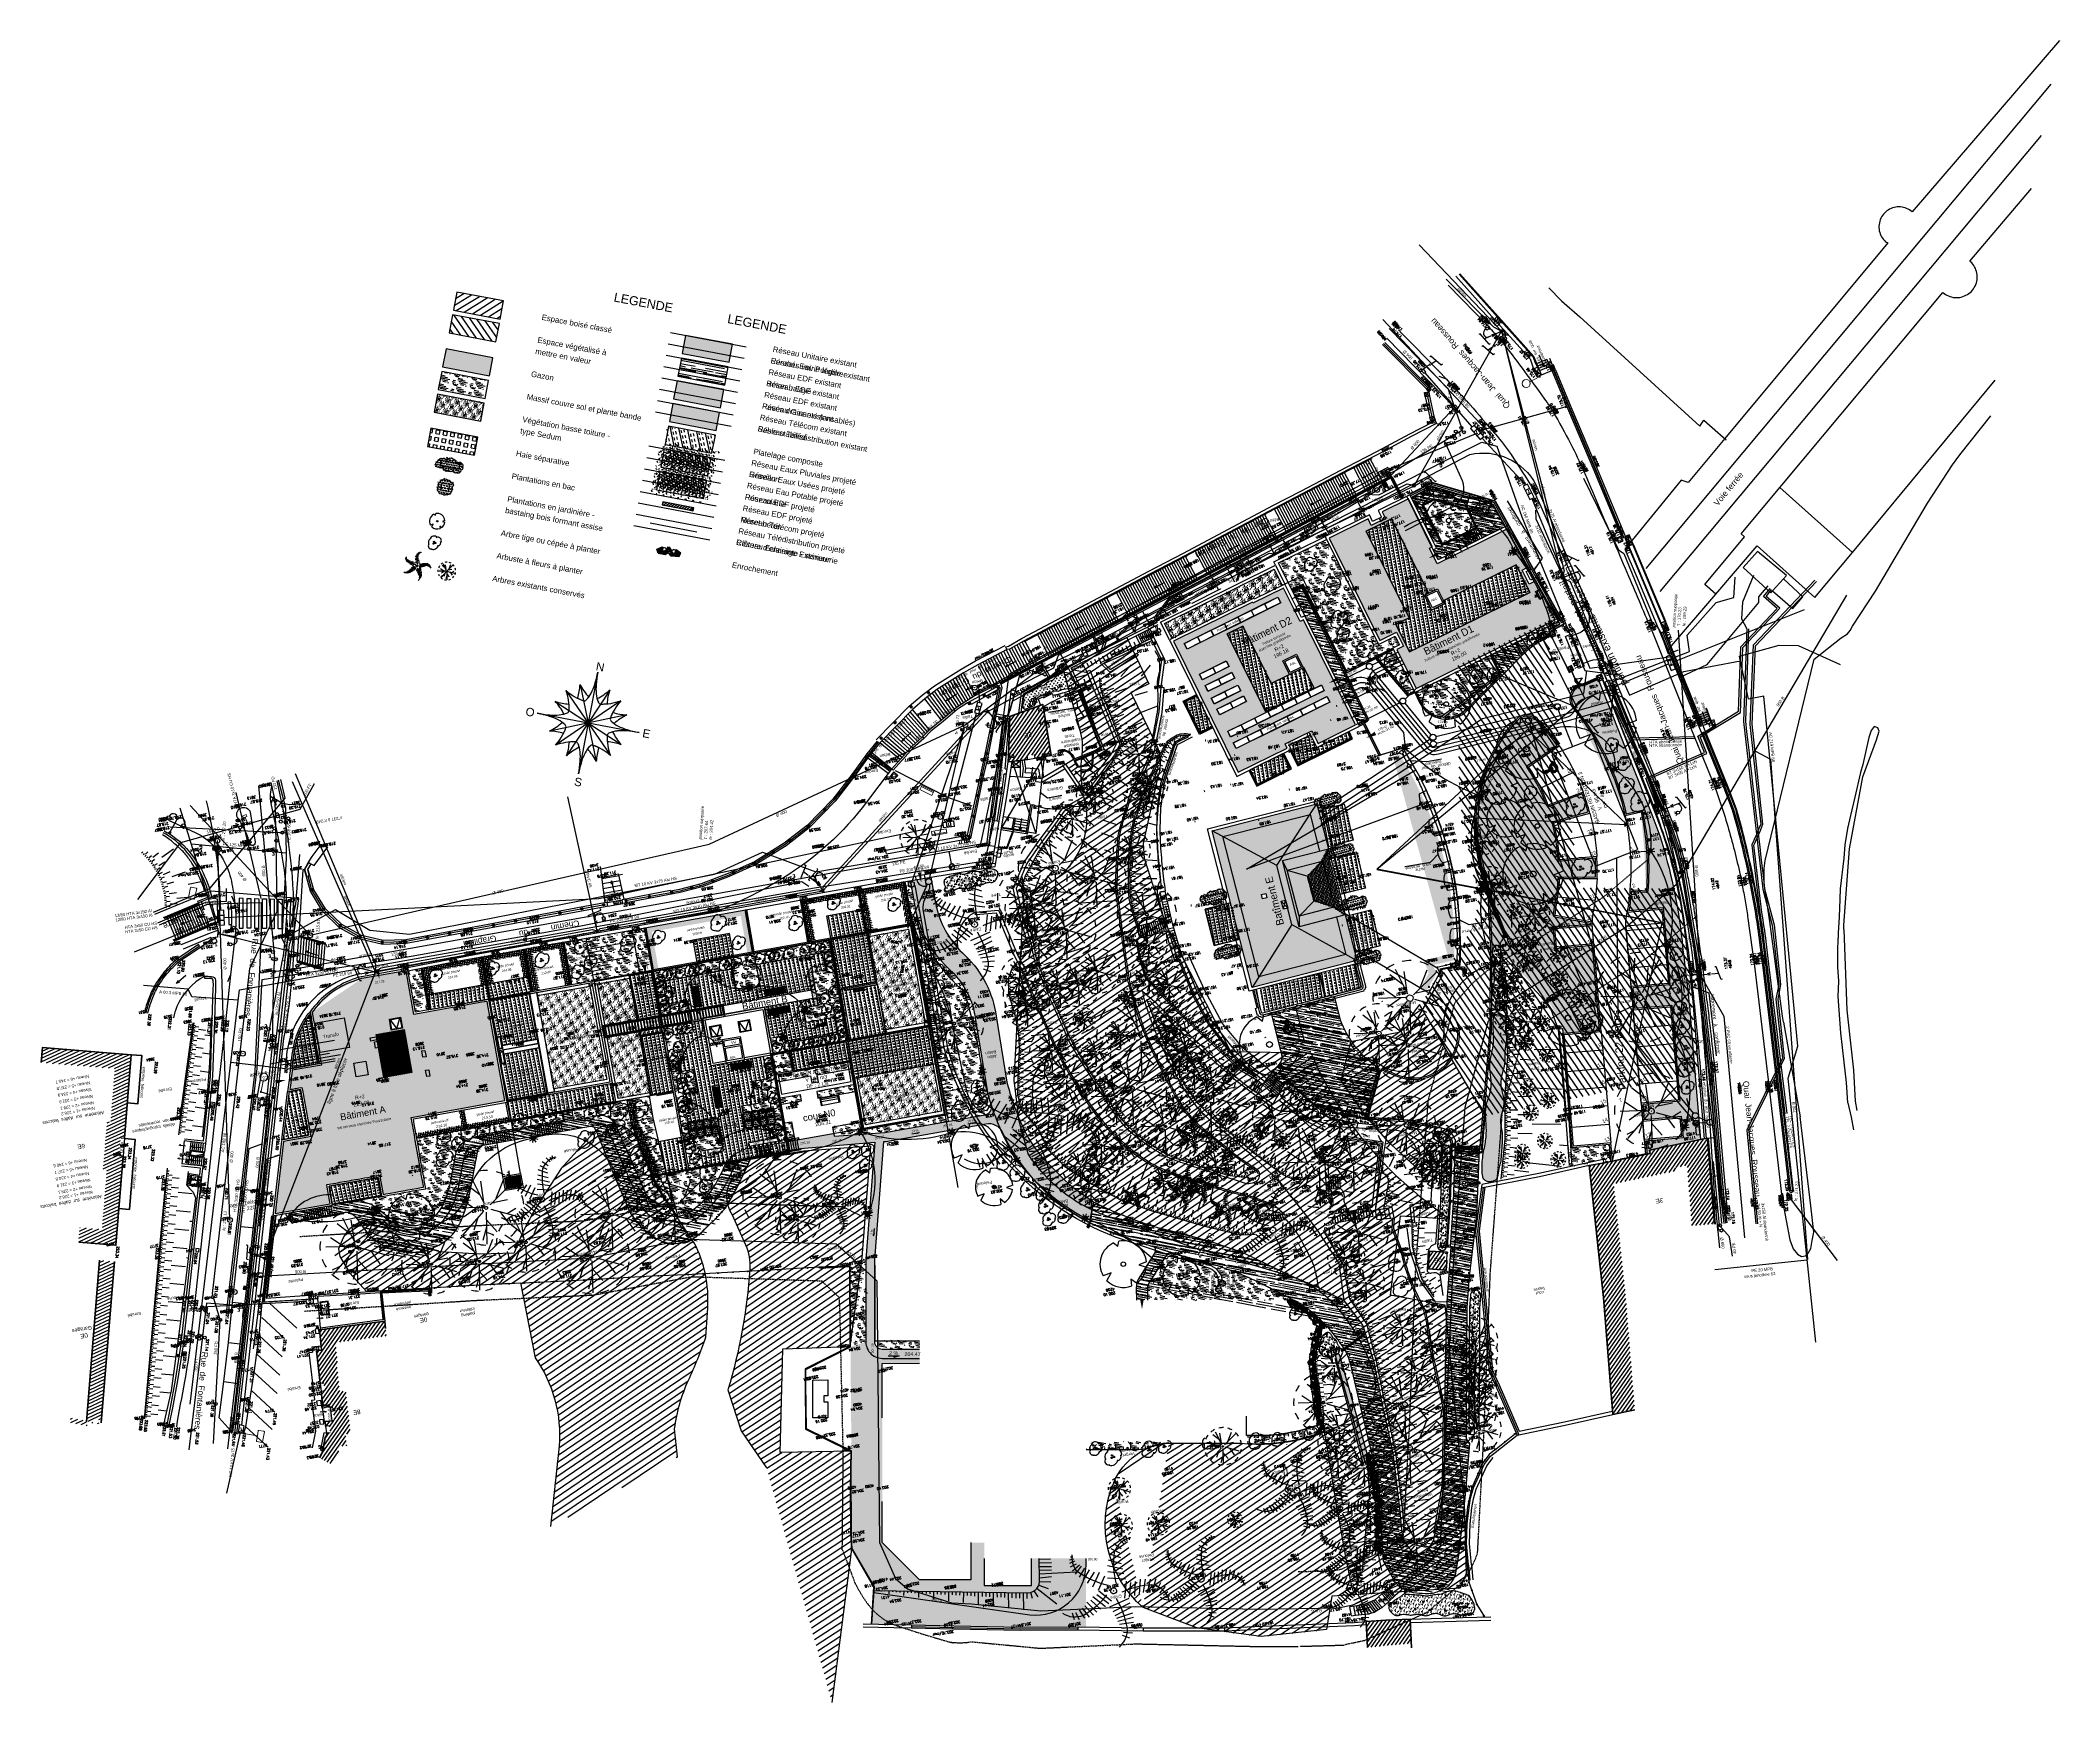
# Model space of a CAD drawing. Extents: x -2313930 to 3286427, y -3858277 to 2572692.
# Drawn here: x -13214 to 13822, y -4859 to 17394 of the extents above; entities that cross this region are included whole.
import ezdxf
from ezdxf.enums import TextEntityAlignment as Align
from ezdxf.lldxf.tags import DXFTag

# ---------------------------------------------------------------- set-up
doc = ezdxf.new("R2010")
doc.units = 0
doc.linetypes.add('STYLE_01', pattern=[0.41664, 0.20828, -0.20836])
for name, color, linetype, lineweight in [('_GAZELEC-RESERVATION 2', 132, 'Continuous', 18), ('Fond topo - BAT', 252, 'Continuous', 50), ('Fond topo - BAT_ASS', 252, 'Continuous', 50), ('Fond topo - MOB', 252, 'Continuous', 20), ('Fond topo - P', 252, 'Continuous', 50), ('Fond topo - PSEUIL', 252, 'Continuous', 50), ('Fond topo - SIG', 252, 'Continuous', 20), ('Fond topo - VOI', 252, 'Continuous', 25)]:
    doc.layers.add(name, color=color, linetype=linetype, lineweight=lineweight)
for name, color, linetype in [('AEP_SSL', 252, 'Continuous'), ('CAB_SSL', 252, 'Continuous'), ('DWG_280-140115-P - ALTEA-CANA', 252, 'Continuous'), ('DWG_280-140115-P - G GEOM-BAT_HAC', 252, 'Continuous'), ('DWG_280-140115-P - Général', 252, 'Continuous'), ('EDF_SSL', 252, 'Texte-Electricite'), ('EU_SSL', 252, 'EU'), ('Fond topo - AFF', 252, 'Continuous'), ('Fond topo - ALIGNEMENT_TXT', 252, 'Continuous'), ('Fond topo - ASS', 252, 'Continuous'), ('Fond topo - BAT_ANN', 252, 'Continuous'), ('Fond topo - BAT_DES', 252, 'Continuous'), ('Fond topo - BAT_HAC', 252, 'Continuous'), ('Fond topo - BAT_NUM', 252, 'Continuous'), ('Fond topo - BAT_TXT', 252, 'Continuous'), ('Fond topo - CLO_LEG', 252, 'Continuous'), ('Fond topo - CLO_MUR', 252, 'Continuous'), ('Fond topo - EAU', 252, 'Continuous'), ('Fond topo - EAU_TXT', 252, 'Continuous'), ('Fond topo - ECL', 252, 'Continuous'), ('Fond topo - EDF', 252, 'Continuous'), ('Fond topo - EDF_TXT', 252, 'Continuous'), ('Fond topo - ESPACE_BOISE', 252, 'Continuous'), ('Fond topo - GAZ', 252, 'Continuous'), ('Fond topo - GAZ_TXT', 252, 'Continuous'), ('Fond topo - MOB_TXT', 252, 'Continuous'), ('Fond topo - PTT', 252, 'Continuous'), ('Fond topo - PTT_TXT', 252, 'Continuous'), ('Fond topo - SIH', 252, 'Continuous'), ('Fond topo - SOL', 252, 'Continuous'), ('Fond topo - TAL', 252, 'Continuous'), ('Fond topo - TAL_HAC', 252, 'Continuous'), ('Fond topo - VEG', 252, 'Continuous'), ('Fond topo - VEG_TXT', 252, 'Continuous'), ('Fond topo - VEG_TXT_ESSENCE', 252, 'Continuous'), ('Fond topo - VOI_NOM', 252, 'Continuous'), ('Fond topo - VOI_TXT', 252, 'Continuous'), ('Fond topo - Z', 252, 'Continuous'), ('Fond topo - Z_500', 252, 'Continuous'), ('Fond topo - ZSEUIL', 252, 'Continuous'), ('GAZ_SSL', 252, 'Texte-GAZ'), ('prlm-VRD', 2, 'Continuous'), ('SA - AEP-réso', 252, 'Continuous'), ('SA - arbre', 252, 'Continuous'), ('SA - arbuste', 252, 'Continuous'), ('SA - banc', 252, 'Continuous'), ('SA - bordure', 252, 'Continuous'), ('SA - bât A-B', 252, 'Continuous'), ('SA - bât C', 252, 'Continuous'), ('SA - bât D', 252, 'Continuous'), ('SA - bât E', 252, 'Continuous'), ('SA - béton balayé', 252, 'Continuous'), ('SA - CAB-réso', 252, 'Continuous'), ('SA - clôture', 252, 'DIVISE2'), ('SA - couvre sol', 252, 'Continuous'), ('SA - EBC', 252, 'Continuous'), ('SA - ECL-réso', 252, 'Eclairage public'), ('SA - EDF-réso', 252, 'Texte-BT'), ('SA - emmarchements', 252, 'Continuous'), ('SA - enrobé', 252, 'Continuous'), ('SA - EP-réso', 252, 'EP'), ('SA - EU-réso', 252, 'EU'), ('SA - EVMV', 252, 'Continuous'), ('SA - GAZ-réso', 252, 'Texte-GAZ'), ('SA - gravillon', 252, 'Continuous'), ('SA - haie séparative', 252, 'Continuous'), ('SA - jardinière', 252, 'Continuous'), ('SA - limite revêtement', 252, 'Continuous'), ('SA - légende prestations', 252, 'Continuous'), ('SA - légende réseaux', 252, 'Continuous'), ('SA - marquage au sol', 252, 'Continuous'), ('SA - muret béton', 252, 'Continuous'), ('SA - platelage bois', 252, 'Continuous'), ('SA - pouzzolane', 252, 'Continuous'), ('SA - PTT-réso', 252, 'Texte-Telecom'), ('SA - rochers', 252, 'Continuous'), ('SA - Talus', 252, 'Continuous'), ('SA - végétation basse', 252, 'Continuous'), ('TELECOM_SSL', 252, 'Texte-Telecom'), ('UNITAIRE SSL', 252, 'UNITAIRE')]:
    doc.layers.add(name, color=color, linetype=linetype)
for name, color, linetype, plot in [('Fond topo - N', 252, 'Continuous', False), ('Fond topo - NCACHE', 252, 'Continuous', False), ('Fond topo - ZCACHE', 252, 'Continuous', False)]:
    doc.layers.add(name, color=color, linetype=linetype, plot=plot)
doc.styles.add('2000_ARIAL', font='arial.ttf', dxfattribs={"height": 0.4})
doc.styles.add('Arial', font='arial.ttf')
doc.styles.add('Futura Std Book', font='')
doc.styles.add('Lignes', font='arial.ttf', dxfattribs={"height": 0.35})
doc.styles.add('LignesA', font='arial.ttf', dxfattribs={"height": 0.35})
doc.styles.add('MENSURA', font='arial.ttf', dxfattribs={"height": 0.5})
doc.styles.add('SIMPLEX', font='simplex_.ttf', dxfattribs={"height": 1.25})
doc.styles.add('TP-C_Autocad_Standard', font='simplex_.ttf', dxfattribs={"height": 1})
doc.styles.add('Tronçons', font='arial.ttf', dxfattribs={"height": 0.25})
doc.styles.get('Futura Std Book').set_extended_font_data('Futura Std Book')
tags = doc.linetypes.add('CACHE2', pattern=[4.7625, 3.175, -1.5875]).pattern_tags.tags
tags[6:7] = [DXFTag(74, 4), DXFTag(75, 0), DXFTag(340, '0'), DXFTag(46, 0.0), DXFTag(50, 0.0), DXFTag(44, 0.0), DXFTag(45, 0.0)]
tags[4:5] = [DXFTag(74, 4), DXFTag(75, 0), DXFTag(340, '0'), DXFTag(46, 0.0), DXFTag(50, 0.0), DXFTag(44, 0.0), DXFTag(45, 0.0)]
tags = doc.linetypes.add('DIVISE2', pattern=[15.875, 6.35, -3.175, 0, -3.175, 0, -3.175]).pattern_tags.tags
tags[14:15] = [DXFTag(74, 4), DXFTag(75, 0), DXFTag(340, '0'), DXFTag(46, 0.0), DXFTag(50, 0.0), DXFTag(44, 0.0), DXFTag(45, 0.0)]
tags[12:13] = [DXFTag(74, 4), DXFTag(75, 0), DXFTag(340, '0'), DXFTag(46, 0.0), DXFTag(50, 0.0), DXFTag(44, 0.0), DXFTag(45, 0.0)]
tags[10:11] = [DXFTag(74, 4), DXFTag(75, 0), DXFTag(340, '0'), DXFTag(46, 0.0), DXFTag(50, 0.0), DXFTag(44, 0.0), DXFTag(45, 0.0)]
tags[8:9] = [DXFTag(74, 4), DXFTag(75, 0), DXFTag(340, '0'), DXFTag(46, 0.0), DXFTag(50, 0.0), DXFTag(44, 0.0), DXFTag(45, 0.0)]
tags[6:7] = [DXFTag(74, 4), DXFTag(75, 0), DXFTag(340, '0'), DXFTag(46, 0.0), DXFTag(50, 0.0), DXFTag(44, 0.0), DXFTag(45, 0.0)]
tags[4:5] = [DXFTag(74, 4), DXFTag(75, 0), DXFTag(340, '0'), DXFTag(46, 0.0), DXFTag(50, 0.0), DXFTag(44, 0.0), DXFTag(45, 0.0)]
tags = doc.linetypes.add('Eclairage public', pattern='A,5,-0.25,["ECL",Lignes,S=1,R=0,X=0,Y=-0.18],-1.25', length=6.5).pattern_tags.tags
tags[15:16] = [DXFTag(74, 4), DXFTag(75, 0), DXFTag(340, '0'), DXFTag(46, 0.0), DXFTag(50, 0.0), DXFTag(44, 0.0), DXFTag(45, 0.0)]
tags[4:5] = [DXFTag(74, 4), DXFTag(75, 0), DXFTag(340, '0'), DXFTag(46, 0.0), DXFTag(50, 0.0), DXFTag(44, 0.0), DXFTag(45, 0.0)]
tags = doc.linetypes.add('EP', pattern='A,5,-0.25,["EP",Lignes,S=1,R=0,X=0,Y=-0.18],-1.25', length=6.5).pattern_tags.tags
tags[15:16] = [DXFTag(74, 4), DXFTag(75, 0), DXFTag(340, '0'), DXFTag(46, 0.0), DXFTag(50, 0.0), DXFTag(44, 0.0), DXFTag(45, 0.0)]
tags[4:5] = [DXFTag(74, 4), DXFTag(75, 0), DXFTag(340, '0'), DXFTag(46, 0.0), DXFTag(50, 0.0), DXFTag(44, 0.0), DXFTag(45, 0.0)]
tags = doc.linetypes.add('EU', pattern='A,5,-0.25,["EU",Lignes,S=1,R=0,X=0,Y=-0.18],-1.25', length=6.5).pattern_tags.tags
tags[15:16] = [DXFTag(74, 4), DXFTag(75, 0), DXFTag(340, '0'), DXFTag(46, 0.0), DXFTag(50, 0.0), DXFTag(44, 0.0), DXFTag(45, 0.0)]
tags[4:5] = [DXFTag(74, 4), DXFTag(75, 0), DXFTag(340, '0'), DXFTag(46, 0.0), DXFTag(50, 0.0), DXFTag(44, 0.0), DXFTag(45, 0.0)]
tags = doc.linetypes.add('L1', pattern=[1, 0.6, -0.4]).pattern_tags.tags
tags[6:7] = [DXFTag(74, 4), DXFTag(75, 0), DXFTag(340, '0'), DXFTag(46, 0.0), DXFTag(50, 0.0), DXFTag(44, 0.0), DXFTag(45, 0.0)]
tags[4:5] = [DXFTag(74, 4), DXFTag(75, 0), DXFTag(340, '0'), DXFTag(46, 0.0), DXFTag(50, 0.0), DXFTag(44, 0.0), DXFTag(45, 0.0)]
tags = doc.linetypes.add('L16', pattern=[0.375, 0.3, -0.075]).pattern_tags.tags
tags[6:7] = [DXFTag(74, 4), DXFTag(75, 0), DXFTag(340, '0'), DXFTag(46, 0.0), DXFTag(50, 0.0), DXFTag(44, 0.0), DXFTag(45, 0.0)]
tags[4:5] = [DXFTag(74, 4), DXFTag(75, 0), DXFTag(340, '0'), DXFTag(46, 0.0), DXFTag(50, 0.0), DXFTag(44, 0.0), DXFTag(45, 0.0)]
tags = doc.linetypes.add('L8', pattern=[0.225, 0.15, -0.075]).pattern_tags.tags
tags[6:7] = [DXFTag(74, 4), DXFTag(75, 0), DXFTag(340, '0'), DXFTag(46, 0.0), DXFTag(50, 0.0), DXFTag(44, 0.0), DXFTag(45, 0.0)]
tags[4:5] = [DXFTag(74, 4), DXFTag(75, 0), DXFTag(340, '0'), DXFTag(46, 0.0), DXFTag(50, 0.0), DXFTag(44, 0.0), DXFTag(45, 0.0)]
tags = doc.linetypes.add('Style de ligne -27', pattern=[0.065617, 0.021872, -0.043745]).pattern_tags.tags
tags[6:7] = [DXFTag(74, 4), DXFTag(75, 0), DXFTag(340, '0'), DXFTag(46, 0.0), DXFTag(50, 0.0), DXFTag(44, 0.0), DXFTag(45, 0.0)]
tags[4:5] = [DXFTag(74, 4), DXFTag(75, 0), DXFTag(340, '0'), DXFTag(46, 0.0), DXFTag(50, 0.0), DXFTag(44, 0.0), DXFTag(45, 0.0)]
tags = doc.linetypes.add('Texte-BT', pattern='A,5,-0.25,["BT",Lignes,S=1,R=0,X=0,Y=-0.18],-1.25', length=6.5).pattern_tags.tags
tags[15:16] = [DXFTag(74, 4), DXFTag(75, 0), DXFTag(340, '0'), DXFTag(46, 0.0), DXFTag(50, 0.0), DXFTag(44, 0.0), DXFTag(45, 0.0)]
tags[4:5] = [DXFTag(74, 4), DXFTag(75, 0), DXFTag(340, '0'), DXFTag(46, 0.0), DXFTag(50, 0.0), DXFTag(44, 0.0), DXFTag(45, 0.0)]
tags = doc.linetypes.add('Texte-Electricite', pattern='A,5,-0.25,["ELEC",Lignes,S=1,R=0,X=0,Y=-0.18],-1.25', length=6.5).pattern_tags.tags
tags[15:16] = [DXFTag(74, 4), DXFTag(75, 0), DXFTag(340, '0'), DXFTag(46, 0.0), DXFTag(50, 0.0), DXFTag(44, 0.0), DXFTag(45, 0.0)]
tags[4:5] = [DXFTag(74, 4), DXFTag(75, 0), DXFTag(340, '0'), DXFTag(46, 0.0), DXFTag(50, 0.0), DXFTag(44, 0.0), DXFTag(45, 0.0)]
tags = doc.linetypes.add('Texte-GAZ', pattern='A,5,-0.25,["GAZ",Lignes,S=1,R=0,X=0,Y=-0.18],-1.25', length=6.5).pattern_tags.tags
tags[15:16] = [DXFTag(74, 4), DXFTag(75, 0), DXFTag(340, '0'), DXFTag(46, 0.0), DXFTag(50, 0.0), DXFTag(44, 0.0), DXFTag(45, 0.0)]
tags[4:5] = [DXFTag(74, 4), DXFTag(75, 0), DXFTag(340, '0'), DXFTag(46, 0.0), DXFTag(50, 0.0), DXFTag(44, 0.0), DXFTag(45, 0.0)]
tags = doc.linetypes.add('Texte-HT', pattern='A,5,-0.25,["HT",Lignes,S=1,R=0,X=0,Y=-0.18],-1.25', length=6.5).pattern_tags.tags
tags[15:16] = [DXFTag(74, 4), DXFTag(75, 0), DXFTag(340, '0'), DXFTag(46, 0.0), DXFTag(50, 0.0), DXFTag(44, 0.0), DXFTag(45, 0.0)]
tags[4:5] = [DXFTag(74, 4), DXFTag(75, 0), DXFTag(340, '0'), DXFTag(46, 0.0), DXFTag(50, 0.0), DXFTag(44, 0.0), DXFTag(45, 0.0)]
tags = doc.linetypes.add('Texte-MT', pattern='A,5,-0.25,["MT",Lignes,S=1,R=0,X=0,Y=-0.18],-1.25', length=6.5).pattern_tags.tags
tags[15:16] = [DXFTag(74, 4), DXFTag(75, 0), DXFTag(340, '0'), DXFTag(46, 0.0), DXFTag(50, 0.0), DXFTag(44, 0.0), DXFTag(45, 0.0)]
tags[4:5] = [DXFTag(74, 4), DXFTag(75, 0), DXFTag(340, '0'), DXFTag(46, 0.0), DXFTag(50, 0.0), DXFTag(44, 0.0), DXFTag(45, 0.0)]
tags = doc.linetypes.add('Texte-Telecom', pattern='A,5,-0.25,["TEL",Lignes,S=1,R=0,X=0,Y=-0.18],-1.25', length=6.5).pattern_tags.tags
tags[15:16] = [DXFTag(74, 4), DXFTag(75, 0), DXFTag(340, '0'), DXFTag(46, 0.0), DXFTag(50, 0.0), DXFTag(44, 0.0), DXFTag(45, 0.0)]
tags[4:5] = [DXFTag(74, 4), DXFTag(75, 0), DXFTag(340, '0'), DXFTag(46, 0.0), DXFTag(50, 0.0), DXFTag(44, 0.0), DXFTag(45, 0.0)]
tags = doc.linetypes.add('Texte-TelecomA', pattern='A,5,-0.25,["TEL",LignesA,S=1,R=0,X=0,Y=-0.18],-1.25', length=6.5).pattern_tags.tags
tags[15:16] = [DXFTag(74, 4), DXFTag(75, 0), DXFTag(340, '0'), DXFTag(46, 0.0), DXFTag(50, 0.0), DXFTag(44, 0.0), DXFTag(45, 0.0)]
tags[4:5] = [DXFTag(74, 4), DXFTag(75, 0), DXFTag(340, '0'), DXFTag(46, 0.0), DXFTag(50, 0.0), DXFTag(44, 0.0), DXFTag(45, 0.0)]
tags = doc.linetypes.add('UNITAIRE', pattern='A,0.25,-0.2,0,-0.2,0.25,-0.3,["UNI",TP-C_Autocad_Standard,S=0.15,R=0,X=-0.1,Y=-0.05],-0.45', length=1.65).pattern_tags.tags
tags[23:24] = [DXFTag(74, 4), DXFTag(75, 0), DXFTag(340, '0'), DXFTag(46, 0.0), DXFTag(50, 0.0), DXFTag(44, 0.0), DXFTag(45, 0.0)]
tags[12:13] = [DXFTag(74, 4), DXFTag(75, 0), DXFTag(340, '0'), DXFTag(46, 0.0), DXFTag(50, 0.0), DXFTag(44, 0.0), DXFTag(45, 0.0)]
tags[10:11] = [DXFTag(74, 4), DXFTag(75, 0), DXFTag(340, '0'), DXFTag(46, 0.0), DXFTag(50, 0.0), DXFTag(44, 0.0), DXFTag(45, 0.0)]
tags[8:9] = [DXFTag(74, 4), DXFTag(75, 0), DXFTag(340, '0'), DXFTag(46, 0.0), DXFTag(50, 0.0), DXFTag(44, 0.0), DXFTag(45, 0.0)]
tags[6:7] = [DXFTag(74, 4), DXFTag(75, 0), DXFTag(340, '0'), DXFTag(46, 0.0), DXFTag(50, 0.0), DXFTag(44, 0.0), DXFTag(45, 0.0)]
tags[4:5] = [DXFTag(74, 4), DXFTag(75, 0), DXFTag(340, '0'), DXFTag(46, 0.0), DXFTag(50, 0.0), DXFTag(44, 0.0), DXFTag(45, 0.0)]
pattern_1 = [(216.506333281, (-277130161.128, -473864756.779), (14.8727909682, -20.0947776504), [])]
pattern_2 = [(349.276398589, (-277130161.13, -473864756.78), (117.382553614, 28.6589620718), [750, -100, 250, -50]), (349.276398589, (-277130091.14, -473864744.59), (-36.753066222, 74.6422274806), [150, -16.5, 300, -37.5]), (349.2763985886, (-277130128.657, -473864719.673), (261.692811121, -15.4635897392), [400, -70, 200, -50])]
pattern_3 = [(349.276398589, (-277130161.13, -473864756.78), (22.32856351, 117.904349723), [37.50000056, -202.50000304]), (79.27639859, (-277130147.3, -473864759.4), (-235.80869945, 44.65712702), [15.000000225, -105.000001575]), (79.27639859, (-277130138.1, -473864761.14), (-235.80869945, 44.65712702), [15.000000225, -105.000001575]), (79.27639859, (-277130142.7, -473864760.27), (-235.80869945, 44.65712702), [18.75000028, -101.25000152]), (112.966466119, (-277130151.92, -473864758.52), (-191.1515722885, 280.465825937), [12.00000018, -420.74615931]), (45.586331059, (-277130133.494, -473864762.01), (22.328563535, 117.9043498154), [12.00000018, -420.74615931]), (45.586331059, (-277130124.28, -473864763.756), (22.328563535, 117.9043498154), [26.00000039, -406.6661591]), (112.966466119, (-277130161.13, -473864756.78), (-191.1515722885, 280.465825937), [26.00000039, -406.6661591]), (349.276398589, (-277130073.36, -473864750.5), (22.32856351, 117.904349723), [44.424551066, -195.575452534]), (349.276398589, (-277130085.12, -473864728.43), (22.32856351, 117.904349723), [82.810089442, -56.095855641, 43.074318646, -58.01973967]), (349.276398589, (-277130096.73, -473864706.38), (22.32856351, 117.904349723), [119.479949592, -46.287461894, 29.478701242, -44.75389087]), (349.276398589, (-277130108.42, -473864684.32), (22.32856351, 117.904349723), [100.461142907, -139.538860693]), (349.276398589, (-277130104.51, -473864665.21), (22.32856351, 117.904349723), [65.569739384, -174.430264216])]
pattern_4 = [(349.2763985886, (1566334396.51, -579968905.37), (116.8607592736, 79.6464873173), [5, -5, 10, -80]), (349.2763985886, (1566334358.14, -579968893.02), (116.8607592736, 79.6464873173), [25, -75]), (349.2763985886, (1566334354.16, -579968887.17), (116.8607592736, 79.6464873173), [25, -75]), (349.2763985886, (1566334403.02, -579968870.98), (116.8607592736, 79.6464873173), [5, -95]), (349.2763985886, (1566334355.76, -579968851.85), (116.8607592736, 79.6464873173), [15, -85]), (349.2763985886, (1566334356.69, -579968846.94), (116.8607592736, 79.6464873173), [15, -85]), (349.2763985886, (1566334416.57, -579968853.19), (116.8607592736, 79.6464873173), [30, -70]), (349.2763985886, (1566334412.59, -579968847.35), (116.8607592736, 79.6464873173), [30, -70]), (349.2763985886, (1566334389.88, -579968832.87), (116.8607592736, 79.6464873173), [10, -90]), (349.2763985886, (1566334395.73, -579968828.89), (116.8607592736, 79.6464873173), [5, -95]), (349.2763985886, (1566334353.37, -579968810.69), (116.8607592736, 79.6464873173), [5, -5, 5, -85]), (79.2763985886, (1566334349.65, -579968830.34), (-79.6464873173, 116.8607592736), [15, -85]), (79.2763985886, (1566334348.05, -579968865.66), (-79.6464873173, 116.8607592736), [5, -10, 5, -10, 20, -50]), (79.2763985886, (1566334369.04, -579968808.57), (-79.6464873173, 116.8607592736), [5, -95]), (79.2763985886, (1566334375.41, -579968855.57), (-79.6464873173, 116.8607592736), [5, -95]), (79.2763985886, (1566334384.97, -579968831.94), (-79.6464873173, 116.8607592736), [5, -95]), (79.2763985886, (1566334384.56, -579968887.84), (-79.6464873173, 116.8607592736), [10, -90]), (79.2763985886, (1566334388.55, -579968893.68), (-79.6464873173, 116.8607592736), [15, -85]), (79.2763985886, (1566334404.62, -579968835.66), (-79.6464873173, 116.8607592736), [10, -5, 10, -75]), (79.2763985886, (1566334403.95, -579968866.07), (-79.6464873173, 116.8607592736), [20, -80]), (79.2763985886, (1566334408.87, -579968867), (-79.6464873173, 116.8607592736), [10, -90]), (79.2763985886, (1566334412.18, -579968903.25), (-79.6464873173, 116.8607592736), [20, -80]), (79.2763985886, (1566334417.09, -579968904.18), (-79.6464873173, 116.8607592736), [15, -85]), (34.2763985886, (1566334378.72, -579968891.824), (18.6071359733, 98.2536232696), [7.071067, -134.35028923]), (34.2763985886, (1566334398.11, -579968870.05), (18.6071359733, 98.2536232696), [7.071067, -134.35028923]), (34.2763985886, (1566334410.726, -579968857.175), (18.6071359733, 98.2536232696), [7.071067, -134.35028923]), (34.2763985886, (1566334343.81, -579968834.324), (18.6071359733, 98.2536232696), [7.071067, -134.35028923]), (34.2763985886, (1566334357.356, -579968816.534), (18.6071359733, 98.2536232696), [7.071067, -134.35028923]), (34.2763985886, (1566334391.336, -579968878.95), (18.6071359733, 98.2536232696), [14.1421, -127.2792562]), (34.2763985886, (1566334413.256, -579968816.94), (18.6071359733, 98.2536232696), [14.1421, -127.2792562]), (124.2763985886, (1566334390.67, -579968909.35), (-98.2536232696, 18.6071359733), [14.1421, -127.2792562]), (124.2763985886, (1566334396.51, -579968905.37), (-98.2536232696, 18.6071359733), [14.1421, -127.2792562]), (124.2763985886, (1566334415.9, -579968883.6), (-98.2536232696, 18.6071359733), [14.1421, -127.2792562]), (124.2763985886, (1566334407.674, -579968846.42), (-98.2536232696, 18.6071359733), [14.1421, -127.2792562]), (124.2763985886, (1566334412.59, -579968847.35), (-98.2536232696, 18.6071359733), [14.1421, -127.2792562]), (124.2763985886, (1566334387.354, -579968873.104), (-98.2536232696, 18.6071359733), [21.2132, -120.2081562]), (124.2763985886, (1566334420.81, -579968884.53), (-98.2536232696, 18.6071359733), [21.2132, -120.2081562]), (124.2763985886, (1566334386.424, -579968878.02), (-98.2536232696, 18.6071359733), [28.28427, -113.1370862]), (124.2763985886, (1566334353.374, -579968810.69), (-98.2536232696, 18.6071359733), [28.28427, -113.1370862]), (124.2763985886, (1566334352.444, -579968815.604), (-98.2536232696, 18.6071359733), [28.28427, -113.1370862]), (124.2763985886, (1566334347.12, -579968870.574), (-98.2536232696, 18.6071359733), [7.071067, -134.35028923]), (124.2763985886, (1566334351.774, -579968846.01), (-98.2536232696, 18.6071359733), [7.071067, -134.35028923]), (15.8414497886, (1566334401.423, -579968906.3), (98.2536232204, -18.6071360143), [11.180339, -212.426458]), (15.8414497886, (1566334387.354, -579968873.104), (98.2536232204, -18.6071360143), [11.180339, -212.426458]), (15.8414497886, (1566334419.88, -579968889.44), (98.2536232204, -18.6071360143), [22.36068, -201.2461177]), (15.8414497886, (1566334420.813, -579968884.53), (98.2536232204, -18.6071360143), [22.36068, -201.2461177]), (52.7113474086, (1566334400.64, -579968829.82), (18.6071358638, 98.2536233854), [11.18, -111.8, 22.36, -78.26679774]), (52.7113474086, (1566334344.07, -579968859.82), (18.6071358638, 98.2536233854), [11.180339, -212.426458]), (52.7113474086, (1566334351.366, -579968901.91), (18.6071358638, 98.2536233854), [11.180339, -212.426458]), (52.7113474086, (1566334348.983, -579968860.75), (18.6071358638, 98.2536233854), [11.180339, -212.426458]), (52.7113474086, (1566334406.483, -579968825.84), (18.6071358638, 98.2536233854), [11.180339, -212.426458]), (52.7113474086, (1566334400.64, -579968829.82), (18.6071358638, 98.2536233854), [11.180339, -212.426458]), (52.7113474086, (1566334376.337, -579968850.66), (18.6071358638, 98.2536233854), [22.36068, -201.2461177]), (52.7113474086, (1566334371.425, -579968849.73), (18.6071358638, 98.2536233854), [22.36068, -201.2461177]), (105.8414497886, (1566334356.687, -579968846.94), (18.6071360143, 98.2536232204), [11.180339, -212.426458]), (105.8414497886, (1566334353.226, -579968892.085), (18.6071360143, 98.2536232204), [22.36068, -201.2461177]), (105.8414497886, (1566334354.157, -579968887.173), (18.6071360143, 98.2536232204), [22.36068, -201.2461177]), (142.7113474086, (1566334385.9, -579968827.03), (-98.2536233854, 18.6071358638), [22.36068, -201.2461177]), (142.7113474086, (1566334395.727, -579968828.89), (-98.2536233854, 18.6071358638), [33.5410196, -190.0657781])]
pattern_5 = [(34.276398589, (-277130161.13, -473864756.78), (-42.23892846, 61.974776503), [])]
pattern_6 = [(304.276398589, (-277130161.13, -473864756.78), (61.974776503, 42.23892846), [])]
pattern_7 = [(280.426400114, (-277130161.13, -473864756.78), (55.3212106197, 10.1796932946), []), (280.426400114, (-277130142.69, -473864753.385), (55.3212106197, 10.1796932946), [18.75, -18.75]), (280.426400114, (-277130124.247, -473864749.99), (55.3212106197, 10.1796932946), [18.75, -18.75])]
pattern_8 = [(75.232111861, (-277130161.128, -473864756.78), (-23.961336392, 23.7679783606), [16.87499955, -16.87499955]), (135.232111861, (-277130161.128, -473864756.78), (-32.564341253, -8.8671368438), [16.87499955, -16.87499955]), (15.232111861, (-277130173.11, -473864744.895), (8.6030048609, 32.6351152045), [16.87499955, -16.87499955])]
pattern_9 = [(70.023730208, (-277130161.128, -473864756.78), (-19.293145079, 22.9733449505), [15.000000225, -15.000000225]), (130.023730208, (-277130161.128, -473864756.78), (-29.5420728766, -5.2216812821), [15.000000225, -15.000000225]), (10.023730208, (-277130170.775, -473864745.292), (10.2489277975, 28.1950262326), [15.000000225, -15.000000225])]
pattern_10 = [(63.75228759, (-277130161.13, -473864756.78), (-23.450951265, 279.240146152), [45.0000018, -235.22313491]), (63.75228759, (-277130070.69, -473864682.3), (-23.450951265, 279.240146152), [45.0000018, -235.22313491]), (63.75228759, (-277129980.25, -473864607.83), (-23.450951265, 279.240146152), [45.0000018, -235.22313491]), (94.80050959, (-277130161.13, -473864756.78), (-147.380440898, 27.910705103), [30.0000012, -250.22313551]), (94.80050959, (-277130070.69, -473864682.3), (-147.380440898, 27.910705103), [30.0000012, -250.22313551]), (94.80050959, (-277129980.25, -473864607.83), (-147.380440898, 27.910705103), [30.0000012, -250.22313551]), (349.276398589, (-277130150.425, -473864748.96), (90.43664347, 74.472911961), [0, -150.000006]), (349.276398589, (-277130128.29, -473864741.18), (90.43664347, 74.472911961), [0, -150.000006]), (349.276398589, (-277130131.11, -473864724.19), (90.43664347, 74.472911961), [0, -150.000006]), (349.276398589, (-277130107.99, -473864726.32), (90.43664347, 74.472911961), [0, -150.000006]), (349.276398589, (-277130114.8, -473864688.38), (90.43664347, 74.472911961), [0, -150.000006]), (349.276398589, (-277130145.87, -473864715.81), (90.43664347, 74.472911961), [0, -150.000006]), (349.276398589, (-277130146.42, -473864709.32), (90.43664347, 74.472911961), [0, -150.000006]), (349.276398589, (-277130146.4, -473864682.395), (90.43664347, 74.472911961), [0, -150.000006]), (349.276398589, (-277130175.49, -473864748.7), (90.43664347, 74.472911961), [0, -150.000006]), (349.276398589, (-277130174.29, -473864733.96), (90.43664347, 74.472911961), [0, -150.000006]), (349.276398589, (-277130189.27, -473864747.58), (90.43664347, 74.472911961), [0, -150.000006]), (349.276398589, (-277130188.23, -473864725.34), (90.43664347, 74.472911961), [0, -150.000006]), (349.276398589, (-277130175.81, -473864713.48), (90.43664347, 74.472911961), [0, -150.000006]), (349.276398589, (-277130177.205, -473864699), (90.43664347, 74.472911961), [0, -150.000006]), (349.276398589, (-277130185.58, -473864679.46), (90.43664347, 74.472911961), [0, -150.000006]), (349.276398589, (-277130158.28, -473864698.11), (90.43664347, 74.472911961), [0, -150.000006]), (349.276398589, (-277130203.16, -473864706.805), (90.43664347, 74.472911961), [0, -150.000006]), (349.276398589, (-277130212.65, -473864733.43), (90.43664347, 74.472911961), [0, -150.000006]), (349.276398589, (-277130184.82, -473864761.14), (90.43664347, 74.472911961), [0, -150.000006]), (349.276398589, (-277130166.905, -473864770.52), (90.43664347, 74.472911961), [0, -150.000006]), (349.276398589, (-277130182.8, -473864783.96), (90.43664347, 74.472911961), [0, -150.000006]), (349.276398589, (-277130135.58, -473864791.41), (90.43664347, 74.472911961), [0, -150.000006]), (349.276398589, (-277130151.59, -473864765.19), (90.43664347, 74.472911961), [0, -150.000006]), (349.276398589, (-277130132.67, -473864764.285), (90.43664347, 74.472911961), [0, -150.000006])]
pattern_11 = [(349.2763985886, (-277130152.363, -473864750.805), (32.26715867605, 9.1559030671), [15.0000006, -15.0000006]), (79.2763985886, (-277130152.363, -473864750.805), (-9.1559030671, 32.26715867605), [15.0000006, -15.0000006])]
pattern_12 = [(194.476395537, (-277130161.128, -473864756.78), (-28.7307835932, -48.7292742622), [20.0000003, -20.0000003]), (194.476395537, (-277130161.528, -473864755.23), (-28.7307835932, -48.7292742622), [20.0000003, -20.0000003]), (104.476395537, (-277130180.493, -473864761.78), (-48.7292742622, 28.7307835932), [19.200000288, -20.800000312]), (104.476395537, (-277130185.693, -473864741.64), (-48.7292742622, 28.7307835932), [19.200000288, -20.800000312]), (194.476395537, (-277130185.293, -473864743.188), (-28.7307835932, -48.7292742622), [20.0000003, -20.0000003]), (194.476395537, (-277130185.693, -473864741.64), (-28.7307835932, -48.7292742622), [20.0000003, -20.0000003]), (104.476395537, (-277130161.528, -473864755.23), (-48.7292742622, 28.7307835932), [38.400000576, -1.600000024])]
pattern_13 = [(235.06562, (9737.54, 14762.777), (33.83759, -23.63563), [])]
pattern_14 = [(205.06565, (9733.26, 14765.28), (17.48642, -37.38784), [])]
pattern_15 = [(190.0656, (9723.87, 14741.66), (-80.9832, -115.9384), [7.6537, -192.3463]), (190.0656, (9727.09, 14723.46), (-80.9832, -115.9384), [7.6537, -192.3463]), (235.0656, (9716.33, 14740.32), (34.9552, -196.9216), [7.6537, -133.7677]), (235.0656, (9731.48, 14729.74), (34.9552, -196.9216), [7.6537, -133.7677]), (325.0656, (9723.87, 14741.65), (196.9216, 34.9552), [7.6537, -133.7677]), (325.0656, (9713.28, 14726.51), (196.9216, 34.9552), [7.6537, -133.7677]), (280.0656, (9711.95, 14734.04), (115.9384, -80.9832), [7.6537, -192.3463]), (280.0656, (9730.14, 14737.27), (115.9384, -80.9832), [7.6537, -192.3463]), (190.0656, (9776.05, 14755.907), (-38.74385, -67.8153), [0, -100]), (190.0656, (9785.894, 14745.71), (-38.74385, -67.8153), [0, -100]), (190.0656, (9790.38, 14766.91), (-38.74385, -67.8153), [0, -100]), (190.0656, (9766.094, 14796.437), (-38.74385, -67.8153), [0, -100]), (190.0656, (9752.71, 14798.04), (-38.74385, -67.8153), [0, -100]), (190.0656, (9735.58, 14770.62), (-38.74385, -67.8153), [0, -100]), (190.0656, (9741.36, 14760.696), (-38.74385, -67.8153), [0, -100]), (190.0656, (9726.45, 14756.54), (-38.74385, -67.8153), [0, -100]), (190.0656, (9752.54, 14758.97), (-38.74385, -67.8153), [0, -100]), (190.0656, (9747.54, 14780.696), (-44.6515, -68.86395), [0, -110])]
pattern_16 = [(267.1623, (5797.48, 2674.92), (94.9268, -104.828), [7.6537, -192.3463]), (267.1623, (5815.93, 2674.01), (94.9268, -104.828), [7.6537, -192.3463]), (312.1623, (5797.1, 2667.28), (199.7548, -9.9012), [7.6537, -133.7677]), (312.1623, (5810.8, 2679.68), (199.7548, -9.9012), [7.6537, -133.7677]), (42.1623, (5797.49, 2674.92), (9.9012, 199.7548), [7.6537, -133.7677]), (42.1623, (5809.88, 2661.23), (9.9012, 199.7548), [7.6537, -133.7677]), (357.1623, (5802.23, 2661.61), (104.828, 94.9268), [7.6537, -192.3463]), (357.1623, (5803.15, 2680.06), (104.828, 94.9268), [7.6537, -192.3463]), (267.1623, (5795.24, 2728.97), (57.4511, -52.90906), [0, -100]), (267.1623, (5807.375, 2736.29), (57.4511, -52.90906), [0, -100]), (267.1623, (5787.71, 2745.4), (57.4511, -52.90906), [0, -100]), (267.1623, (5753.51, 2728.32), (57.4511, -52.90906), [0, -100]), (267.1623, (5748.955, 2715.63), (57.4511, -52.90906), [0, -100]), (267.1623, (5771.86, 2692.813), (57.4511, -52.90906), [0, -100]), (267.1623, (5782.824, 2696.23), (57.4511, -52.90906), [0, -100]), (267.1623, (5783.55, 2680.766), (57.4511, -52.90906), [0, -100]), (267.1623, (5787.003, 2706.74), (57.4511, -52.90906), [0, -100]), (267.1623, (5764.71, 2706.72), (57.1541, -58.9017), [0, -110])]

# ---------------------------------------------------------------- blocks, each defined once
blk = doc.blocks.new('FLECHE NORD5')
at = {"linetype": 'Continuous', "flags": 128}
for points in [[(0, 0.691), (0, -0.693)], [(-0.373, 0.373), (0.373, -0.373)], [(0.373, 0.373), (-0.373, -0.373)], [(-0.202, 0.487), (0.202, -0.487)], [(0.202, 0.487), (-0.202, -0.487)], [(-0.693, 0), (0.693, 0)], [(-0.487, 0.202), (0.487, -0.202)], [(0.487, 0.202), (-0.487, -0.202)]]:
    blk.add_lwpolyline(points, dxfattribs=at)
at = {"linetype": 'Continuous', "lineweight": -2}
for centre, radius, start, end in [((-1.462, 0.693), 1.462, 353.3414, 0), ((1.462, 0.693), 1.462, 180, 186.6586), ((-1.007, 0), 0.736, 9.0887, 30.4412), ((0, 1.007), 0.736, 239.5588, 260.9113), ((0.385, 0.931), 0.736, 217.0588, 233.0761), ((-0.931, 0.385), 0.736, 353.2553, 7.9412), ((0, 1.007), 0.736, 254.2447, 260.9113), ((-0.116, 0.322), 0.0416, 270, 325.768), ((-0.116, 0.322), 0.0416, 270, 325.768), ((-0.373, 0.497), 0.352, 325.768, 344.2602), ((-0.373, 0.497), 0.352, 325.768, 333.9538), ((-0.791, 0.615), 0.787, 344.2602, 353.3414), ((0.791, 0.615), 0.787, 186.6586, 195.7398), ((0.373, 0.497), 0.352, 195.7398, 214.232), ((-0.385, 0.931), 0.736, 306.9239, 322.9412), ((0.373, 0.497), 0.352, 206.0462, 214.232), ((0.116, 0.322), 0.0416, 214.232, 270), ((0.116, 0.322), 0.0416, 214.232, 270), ((0, 1.007), 0.736, 279.0887, 300.4412), ((0, 1.007), 0.736, 279.0887, 285.7553), ((0.931, 0.385), 0.736, 172.0588, 186.7447), ((1.007, 0), 0.736, 149.5588, 170.9113), ((-0.693, 1.462), 1.462, 270, 276.6586), ((-0.693, -1.462), 1.462, 83.3414, 90), ((-0.615, 0.791), 0.787, 276.6586, 285.7398), ((-0.931, -0.385), 0.736, 36.9239, 52.9412), ((-0.385, 0.931), 0.736, 262.0588, 276.7447), ((-0.497, 0.373), 0.352, 285.7398, 304.232), ((-0.497, 0.373), 0.352, 296.0462, 304.232), ((-1.007, 0), 0.736, 9.0887, 15.7553), ((-0.322, 0.116), 0.0416, 304.232, 0), ((-0.322, 0.116), 0.0416, 304.232, 0), ((1.007, 0), 0.736, 164.2447, 170.9113), ((0.322, 0.116), 0.0416, 180, 235.768), ((0.322, 0.116), 0.0416, 180, 235.768), ((0.385, 0.931), 0.736, 263.2553, 277.9412), ((0.497, 0.373), 0.352, 235.768, 254.2602), ((0.497, 0.373), 0.352, 235.768, 243.9538), ((0.931, -0.385), 0.736, 127.0588, 143.0761), ((0.615, 0.791), 0.787, 254.2602, 263.3414), ((0.693, 1.462), 1.462, 263.3414, 270), ((0.693, -1.462), 1.462, 90, 96.6586), ((-0.615, -0.791), 0.787, 74.2602, 83.3414), ((-0.931, 0.385), 0.736, 307.0588, 323.0761), ((-0.385, -0.931), 0.736, 83.2553, 97.9412), ((-0.497, -0.373), 0.352, 55.768, 74.2602), ((-1.007, 0), 0.736, 329.5588, 350.9113), ((-0.497, -0.373), 0.352, 55.768, 63.9538), ((-0.322, -0.116), 0.0416, 0, 55.768), ((-0.322, -0.116), 0.0416, 0, 55.768), ((-1.007, 0), 0.736, 344.2447, 350.9113), ((0.322, -0.116), 0.0416, 124.232, 180), ((0.322, -0.116), 0.0416, 124.232, 180), ((1.007, 0), 0.736, 189.0887, 210.4412), ((1.007, 0), 0.736, 189.0887, 195.7553), ((0.497, -0.373), 0.352, 105.7398, 124.232), ((0.497, -0.373), 0.352, 116.0462, 124.232), ((0.385, -0.931), 0.736, 82.0588, 96.7447), ((0.931, 0.385), 0.736, 216.9239, 232.9412), ((0.615, -0.791), 0.787, 96.6586, 105.7398), ((0, -1.007), 0.736, 99.0887, 120.4412), ((-0.931, -0.385), 0.736, 352.0588, 6.7447), ((0.385, -0.931), 0.736, 126.9239, 142.9412), ((0, -1.007), 0.736, 99.0887, 105.7553), ((-0.116, -0.322), 0.0416, 34.232, 90), ((-0.116, -0.322), 0.0416, 34.232, 90), ((-0.373, -0.497), 0.352, 15.7398, 34.232), ((-0.373, -0.497), 0.352, 26.0462, 34.232), ((-0.791, -0.615), 0.787, 6.6586, 15.7398), ((-1.462, -0.693), 1.462, 0, 6.6586), ((1.462, -0.693), 1.462, 173.3414, 180), ((0.791, -0.615), 0.787, 164.2602, 173.3414), ((0.373, -0.497), 0.352, 145.768, 164.2602), ((0.373, -0.497), 0.352, 145.768, 153.9538), ((-0.385, -0.931), 0.736, 37.0588, 53.0761), ((0.116, -0.322), 0.0416, 90, 145.768), ((0.116, -0.322), 0.0416, 90, 145.768), ((0, -1.007), 0.736, 59.5588, 80.9113), ((0, -1.007), 0.736, 74.2447, 80.9113), ((0.931, -0.385), 0.736, 173.2553, 187.9412)]:
    blk.add_arc(centre, radius, start, end, dxfattribs=at)
at = {"style": 'MENSURA'}
for s, p in [('N', (-0.037, 0.713)), ('O', (-0.851, -0.057)), ('E', (0.741, -0.05)), ('S', (-0.036, -0.857))]:
    blk.add_text(s, height=0.111, dxfattribs=at).set_placement(p)
blk = doc.blocks.new('ASS01')
at = {"ltscale": 2, "flags": 128}
blk.add_lwpolyline([(0.499143, -0.5), (0.499143, 0.499143), (-0.5, 0.499143), (-0.5, -0.5)], close=True, dxfattribs=at)
at = {"ltscale": 2}
for radius in [0.35, 0.01]:
    blk.add_circle((0, 0), radius, dxfattribs=at)
blk = doc.blocks.new('AFF10')
at = {"ltscale": 2}
for p, q in [((-0.17, -0.5), (-0.17, 0.5)), ((0.17, -0.5), (0.17, 0.5))]:
    blk.add_line(p, q, dxfattribs=at)
at = {"ltscale": 2, "flags": 128}
blk.add_lwpolyline([(-0.5, -0.5), (0.5, -0.5), (0.5, 0.5), (-0.5, 0.5)], close=True, dxfattribs=at)
blk = doc.blocks.new('MENSURA_TALSYM_1')
at = {"layer": 'SA - Talus'}
for p, q in [((1841118.82, 5171575.87), (1841119.57, 5171576.15)), ((1841119, 5171575.4), (1841119.74, 5171575.68)), ((1841119.18, 5171574.94), (1841121.42, 5171575.79)), ((1841119.36, 5171574.47), (1841120.1, 5171574.75)), ((1841119.53, 5171574), (1841120.26, 5171574.31)), ((1841119.71, 5171573.53), (1841120.43, 5171573.87)), ((1841119.89, 5171573.07), (1841122.04, 5171574.17)), ((1841120.13, 5171572.63), (1841120.82, 5171573)), ((1841120.41, 5171572.22), (1841121.08, 5171572.58)), ((1841120.69, 5171571.8), (1841121.33, 5171572.16)), ((1841120.96, 5171571.38), (1841122.85, 5171572.46)), ((1841121.24, 5171570.97), (1841121.84, 5171571.32)), ((1841121.52, 5171570.55), (1841122.09, 5171570.9)), ((1841122.07, 5171569.72), (1841123.68, 5171570.75)), ((1841121.79, 5171570.13), (1841122.35, 5171570.48)), ((1841122.35, 5171569.3), (1841122.85, 5171569.64)), ((1841122.62, 5171568.88), (1841123.11, 5171569.21)), ((1841122.9, 5171568.47), (1841123.36, 5171568.79)), ((1841123.18, 5171568.05), (1841124.52, 5171569)), ((1841123.45, 5171567.63), (1841123.88, 5171567.94)), ((1841123.73, 5171567.22), (1841124.13, 5171567.52)), ((1841124.01, 5171566.8), (1841124.39, 5171567.09)), ((1841124.28, 5171566.39), (1841125.38, 5171567.23)), ((1841124.56, 5171565.97), (1841124.9, 5171566.24)), ((1841124.84, 5171565.55), (1841125.16, 5171565.81)), ((1841125.14, 5171565.16), (1841125.44, 5171565.4)), ((1841125.49, 5171564.8), (1841126.28, 5171565.47)), ((1841125.83, 5171564.44), (1841126.06, 5171564.64)), ((1841126.18, 5171564.08), (1841126.38, 5171564.26)), ((1841126.53, 5171563.72), (1841126.69, 5171563.87)), ((1841126.87, 5171563.36), (1841127.28, 5171563.75)), ((1841127.22, 5171563), (1841127.32, 5171563.1)), ((1841127.57, 5171562.64), (1841127.64, 5171562.71)), ((1841127.91, 5171562.28), (1841127.96, 5171562.32)), ((1841128.26, 5171561.92), (1841128.31, 5171561.96))]:
    blk.add_line(p, q, dxfattribs=at)
blk = doc.blocks.new('MENSURA_TALSYM_3')
at = {"layer": 'SA - Talus'}
for p, q in [((1841215.54, 5171548.96), (1841215.42, 5171549.22)), ((1841216, 5171549.17), (1841215.88, 5171549.43)), ((1841216.71, 5171548.88), (1841216.33, 5171549.64)), ((1841216.9, 5171549.62), (1841216.77, 5171549.87)), ((1841217.35, 5171549.86), (1841217.21, 5171550.11)), ((1841217.79, 5171550.11), (1841217.65, 5171550.35)), ((1841209.25, 5171547.1), (1841209.21, 5171547.38)), ((1841209.75, 5171547.18), (1841209.7, 5171547.46)), ((1841210.25, 5171547.27), (1841210.19, 5171547.55)), ((1841210.87, 5171546.81), (1841210.68, 5171547.66)), ((1841211.24, 5171547.49), (1841211.17, 5171547.77)), ((1841211.73, 5171547.61), (1841211.65, 5171547.89)), ((1841212.21, 5171547.75), (1841212.13, 5171548.02)), ((1841212.87, 5171547.33), (1841212.61, 5171548.17)), ((1841213.18, 5171548.04), (1841213.09, 5171548.32)), ((1841213.66, 5171548.21), (1841213.56, 5171548.48)), ((1841214.13, 5171548.38), (1841214.03, 5171548.65)), ((1841214.82, 5171548.02), (1841214.5, 5171548.83)), ((1841215.07, 5171548.76), (1841214.96, 5171549.02))]:
    blk.add_line(p, q, dxfattribs=at)
blk = doc.blocks.new('MENSURA_TALSYM_5')
at = {"layer": 'SA - Talus'}
for p, q in [((1841152.02, 5171606.43), (1841152.03, 5171606.44)), ((1841152.2, 5171605.97), (1841152.22, 5171605.97)), ((1841152.37, 5171605.5), (1841152.48, 5171605.54)), ((1841152.55, 5171605.03), (1841152.6, 5171605.05)), ((1841152.73, 5171604.56), (1841152.8, 5171604.59)), ((1841152.91, 5171604.1), (1841152.99, 5171604.13)), ((1841153.08, 5171603.63), (1841153.41, 5171603.75)), ((1841153.26, 5171603.16), (1841153.39, 5171603.21)), ((1841153.44, 5171602.69), (1841153.59, 5171602.75)), ((1841153.62, 5171602.23), (1841153.8, 5171602.3)), ((1841153.79, 5171601.76), (1841154.44, 5171602.01)), ((1841153.97, 5171601.29), (1841154.22, 5171601.39)), ((1841154.15, 5171600.82), (1841154.43, 5171600.93)), ((1841154.33, 5171600.36), (1841154.65, 5171600.48)), ((1841154.5, 5171599.89), (1841155.6, 5171600.3)), ((1841154.68, 5171599.42), (1841155.08, 5171599.57)), ((1841154.86, 5171598.95), (1841155.3, 5171599.12)), ((1841155.04, 5171598.49), (1841155.51, 5171598.67)), ((1841155.21, 5171598.02), (1841156.76, 5171598.61)), ((1841155.39, 5171597.55), (1841155.93, 5171597.76)), ((1841155.57, 5171597.08), (1841156.14, 5171597.3)), ((1841155.75, 5171596.62), (1841156.34, 5171596.84)), ((1841155.92, 5171596.15), (1841157.78, 5171596.86)), ((1841156.1, 5171595.68), (1841156.73, 5171595.92)), ((1841156.28, 5171595.21), (1841156.93, 5171595.46)), ((1841156.46, 5171594.75), (1841157.12, 5171595)), ((1841156.64, 5171594.28), (1841158.66, 5171595.05)), ((1841156.81, 5171593.81), (1841157.49, 5171594.07)), ((1841156.99, 5171593.35), (1841157.67, 5171593.6)), ((1841157.17, 5171592.88), (1841157.85, 5171593.14)), ((1841157.35, 5171592.41), (1841159.43, 5171593.2)), ((1841157.52, 5171591.94), (1841158.22, 5171592.21)), ((1841157.7, 5171591.48), (1841158.4, 5171591.74)), ((1841157.88, 5171591.01), (1841158.58, 5171591.28)), ((1841158.06, 5171590.54), (1841160.2, 5171591.35)), ((1841158.23, 5171590.07), (1841158.94, 5171590.34)), ((1841158.41, 5171589.61), (1841159.13, 5171589.88)), ((1841158.59, 5171589.14), (1841159.31, 5171589.41)), ((1841158.77, 5171588.67), (1841160.96, 5171589.51)), ((1841158.94, 5171588.2), (1841159.67, 5171588.48)), ((1841159.12, 5171587.74), (1841159.86, 5171588.02)), ((1841159.3, 5171587.27), (1841160.04, 5171587.55)), ((1841159.48, 5171586.8), (1841161.73, 5171587.66)), ((1841159.65, 5171586.33), (1841160.4, 5171586.62)), ((1841159.83, 5171585.87), (1841160.58, 5171586.15)), ((1841160.01, 5171585.4), (1841160.77, 5171585.69)), ((1841160.19, 5171584.93), (1841162.5, 5171585.81)), ((1841160.36, 5171584.46), (1841161.13, 5171584.76)), ((1841160.54, 5171584), (1841161.33, 5171584.29)), ((1841160.72, 5171583.53), (1841161.53, 5171583.84)), ((1841160.9, 5171583.06), (1841163.49, 5171584.05)), ((1841161.07, 5171582.6), (1841161.99, 5171582.94)), ((1841161.25, 5171582.13), (1841162.24, 5171582.5)), ((1841161.43, 5171581.66), (1841162.52, 5171582.08))]:
    blk.add_line(p, q, dxfattribs=at)
blk = doc.blocks.new('MENSURA_TALSYM_6')
at = {"layer": 'SA - Talus'}
for p, q in [((1841184.42, 5171525.86), (1841185.89, 5171526.15)), ((1841184.52, 5171525.37), (1841186.14, 5171525.69)), ((1841184.62, 5171524.88), (1841186.24, 5171525.2)), ((1841184.72, 5171524.39), (1841186.33, 5171524.74)), ((1841184.81, 5171523.9), (1841189.63, 5171525.09)), ((1841184.91, 5171523.41), (1841186.48, 5171523.85)), ((1841185.02, 5171522.42), (1841186.32, 5171522.21)), ((1841185.03, 5171522.92), (1841186.53, 5171523.15)), ((1841173.56, 5171518.1), (1841173.35, 5171519.31)), ((1841173.91, 5171518.98), (1841173.84, 5171519.4)), ((1841174.41, 5171519.05), (1841174.33, 5171519.48)), ((1841174.91, 5171519.12), (1841174.83, 5171519.57)), ((1841175.57, 5171518.24), (1841175.32, 5171519.65)), ((1841175.9, 5171519.26), (1841175.81, 5171519.74)), ((1841176.4, 5171519.32), (1841176.3, 5171519.82)), ((1841176.89, 5171519.39), (1841176.8, 5171519.91)), ((1841177.59, 5171518.38), (1841177.29, 5171519.99)), ((1841177.89, 5171519.53), (1841177.78, 5171520.08)), ((1841178.38, 5171519.6), (1841178.28, 5171520.17)), ((1841178.88, 5171519.67), (1841178.77, 5171520.25)), ((1841179.61, 5171518.52), (1841179.26, 5171520.34)), ((1841179.87, 5171519.81), (1841179.75, 5171520.42)), ((1841180.37, 5171519.88), (1841180.25, 5171520.51)), ((1841180.87, 5171519.95), (1841180.74, 5171520.59)), ((1841181.63, 5171518.67), (1841181.23, 5171520.68)), ((1841181.86, 5171520.08), (1841181.72, 5171520.77)), ((1841182.36, 5171520.15), (1841182.22, 5171520.85)), ((1841182.85, 5171520.22), (1841182.71, 5171520.94)), ((1841183.66, 5171518.81), (1841183.2, 5171521.02)), ((1841183.85, 5171520.36), (1841183.69, 5171521.11)), ((1841184.54, 5171520.51), (1841184.17, 5171521.26)), ((1841185.24, 5171520.87), (1841184.57, 5171521.55)), ((1841184.87, 5171521.95), (1841187.86, 5171520.41)), ((1841163.53, 5171517.4), (1841163.5, 5171517.6)), ((1841164, 5171517.6), (1841163.99, 5171517.68)), ((1841164.5, 5171517.67), (1841164.48, 5171517.77)), ((1841165, 5171517.74), (1841164.97, 5171517.85)), ((1841165.54, 5171517.54), (1841165.47, 5171517.94)), ((1841165.99, 5171517.88), (1841165.96, 5171518.02)), ((1841166.48, 5171517.94), (1841166.45, 5171518.11)), ((1841166.98, 5171518.01), (1841166.95, 5171518.2)), ((1841167.54, 5171517.68), (1841167.44, 5171518.28)), ((1841167.97, 5171518.15), (1841167.93, 5171518.37)), ((1841168.46, 5171518.22), (1841168.42, 5171518.45)), ((1841168.96, 5171518.29), (1841168.92, 5171518.54)), ((1841169.55, 5171517.82), (1841169.41, 5171518.62)), ((1841169.95, 5171518.43), (1841169.9, 5171518.71)), ((1841170.45, 5171518.5), (1841170.39, 5171518.8)), ((1841170.94, 5171518.57), (1841170.89, 5171518.88)), ((1841171.55, 5171517.96), (1841171.38, 5171518.97)), ((1841171.93, 5171518.7), (1841171.87, 5171519.05)), ((1841172.43, 5171518.77), (1841172.36, 5171519.14)), ((1841172.92, 5171518.84), (1841172.86, 5171519.22))]:
    blk.add_line(p, q, dxfattribs=at)
blk = doc.blocks.new('MENSURA_TALSYM_7')
at = {"layer": 'SA - Talus'}
for p, q in [((1841195.68, 5171543.07), (1841195.41, 5171543.71)), ((1841196.56, 5171543.55), (1841196.48, 5171543.68)), ((1841196.99, 5171543.79), (1841196.94, 5171543.89)), ((1841197.44, 5171544.02), (1841197.36, 5171544.2)), ((1841197.91, 5171544.21), (1841197.89, 5171544.24)), ((1841198.38, 5171544.37), (1841198.37, 5171544.39)), ((1841188.35, 5171541.53), (1841188.3, 5171541.79)), ((1841188.85, 5171541.62), (1841188.8, 5171541.88)), ((1841189.34, 5171541.71), (1841189.29, 5171541.97)), ((1841189.83, 5171541.81), (1841189.68, 5171542.59)), ((1841190.32, 5171541.9), (1841190.27, 5171542.16)), ((1841190.81, 5171541.99), (1841190.76, 5171542.25)), ((1841191.3, 5171542.08), (1841191.25, 5171542.34)), ((1841191.79, 5171542.18), (1841191.64, 5171542.97)), ((1841192.28, 5171542.27), (1841192.23, 5171542.53)), ((1841192.78, 5171542.36), (1841192.72, 5171542.62)), ((1841193.27, 5171542.45), (1841193.21, 5171542.71)), ((1841193.76, 5171542.55), (1841193.6, 5171543.34)), ((1841194.25, 5171542.64), (1841194.2, 5171542.9)), ((1841194.74, 5171542.75), (1841194.67, 5171543)), ((1841195.22, 5171542.89), (1841195.13, 5171543.13)), ((1841196.14, 5171543.28), (1841196.04, 5171543.46))]:
    blk.add_line(p, q, dxfattribs=at)
blk = doc.blocks.new('MENSURA_TALSYM_8')
at = {"layer": 'SA - bât A-B'}
for p, q in [((1841109.54, 5171595.8), (1841111.09, 5171596.38)), ((1841109.72, 5171595.33), (1841111.26, 5171595.91)), ((1841109.89, 5171594.86), (1841114.58, 5171596.63)), ((1841110.07, 5171594.39), (1841111.62, 5171594.98)), ((1841110.25, 5171593.93), (1841111.79, 5171594.51)), ((1841110.42, 5171593.46), (1841111.97, 5171594.04)), ((1841110.6, 5171592.99), (1841115.29, 5171594.76)), ((1841110.78, 5171592.52), (1841112.32, 5171593.11)), ((1841110.96, 5171592.06), (1841112.5, 5171592.64)), ((1841111.13, 5171591.59), (1841112.68, 5171592.17))]:
    blk.add_line(p, q, dxfattribs=at)
blk = doc.blocks.new('200')
at = {"linetype": 'Continuous', "lineweight": -2}
blk.add_circle((0, 0), 0.4, dxfattribs=at)
blk = doc.blocks.new('Station de pompage')
at = {"linetype": 'ByBlock', "flags": 128}
blk.add_lwpolyline([(0.25, -0.02), (0.25, 0), (0.25, 0.02), (0.25, 0.04), (0.24, 0.06), (0.24, 0.08), (0.23, 0.1), (0.22, 0.11), (0.21, 0.13), (0.2, 0.15), (0.19, 0.16), (0.18, 0.18), (0.16, 0.19), (0.15, 0.2), (0.13, 0.21), (0.11, 0.22), (0.1, 0.23), (0.08, 0.24), (0.06, 0.24), (0.04, 0.25), (0.02, 0.25), (0, 0.25), (-0.02, 0.25), (-0.04, 0.25), (-0.06, 0.24), (-0.08, 0.24), (-0.1, 0.23), (-0.11, 0.22), (-0.13, 0.21), (-0.15, 0.2), (-0.16, 0.19), (-0.18, 0.18), (-0.19, 0.16), (-0.2, 0.15), (-0.21, 0.13), (-0.22, 0.11), (-0.23, 0.1), (-0.24, 0.08), (-0.24, 0.06), (-0.25, 0.04), (-0.25, 0.02), (-0.25, 0), (-0.25, -0.02), (-0.25, -0.04), (-0.24, -0.06), (-0.24, -0.08), (-0.23, -0.1), (-0.22, -0.11), (-0.21, -0.13), (-0.2, -0.15), (-0.19, -0.16), (-0.18, -0.18), (-0.16, -0.19), (-0.15, -0.2), (-0.13, -0.21), (-0.11, -0.22), (-0.1, -0.23), (-0.08, -0.24), (-0.06, -0.24), (-0.04, -0.25), (-0.02, -0.25), (0, -0.25), (0.02, -0.25), (0.04, -0.25), (0.06, -0.24), (0.08, -0.24), (0.1, -0.23), (0.11, -0.22), (0.13, -0.21), (0.15, -0.2), (0.16, -0.19), (0.18, -0.18), (0.19, -0.16), (0.2, -0.15), (0.21, -0.13), (0.22, -0.11), (0.23, -0.1), (0.24, -0.08), (0.24, -0.06), (0.25, -0.04)], close=True, dxfattribs=at)
for points in [[(0.23, 0.04), (0.23, 0.05), (0.22, 0.07), (0.21, 0.09), (0.21, 0.11), (0.2, 0.12), (0.19, 0.14), (0.18, 0.15), (0.16, 0.16), (0.15, 0.18), (0.14, 0.19), (0.12, 0.2), (0.11, 0.21), (0.09, 0.21), (0.07, 0.22), (0.05, 0.23), (0.04, 0.23), (0.02, 0.23), (0, 0.23), (-0.02, 0.23), (-0.04, 0.23), (-0.05, 0.23), (-0.07, 0.22), (-0.09, 0.21), (-0.11, 0.21), (-0.12, 0.2), (-0.14, 0.19), (-0.15, 0.18), (-0.16, 0.16), (-0.18, 0.15), (-0.19, 0.14), (-0.2, 0.12), (-0.21, 0.11), (-0.21, 0.09), (-0.22, 0.07), (-0.23, 0.05), (-0.23, 0.04), (-0.23, 0.02), (-0.23, 0), (-0.23, -0.02), (-0.23, -0.04), (-0.23, -0.05), (-0.22, -0.07), (-0.21, -0.09), (-0.21, -0.11), (-0.2, -0.12), (-0.19, -0.14), (-0.18, -0.15), (-0.16, -0.16), (-0.15, -0.18), (-0.14, -0.19), (-0.12, -0.2), (-0.11, -0.21), (-0.09, -0.21), (-0.07, -0.22), (-0.05, -0.23), (-0.04, -0.23), (-0.02, -0.23), (0, -0.23), (0.02, -0.23), (0.04, -0.23), (0.05, -0.23), (0.07, -0.22), (0.09, -0.21), (0.11, -0.21), (0.12, -0.2), (0.14, -0.19), (0.15, -0.18), (0.16, -0.16), (0.18, -0.15), (0.19, -0.14), (0.2, -0.12), (0.21, -0.11), (0.21, -0.09), (0.22, -0.07), (0.23, -0.05), (0.23, -0.04), (0.23, -0.02)], [(0.23, 0.04), (0.23, 0.05), (0.22, 0.05), (0.22, 0.06), (0.21, 0.07), (0.21, 0.08), (0.2, 0.08), (0.19, 0.09), (0.19, 0.1), (0.18, 0.1), (0.17, 0.11), (0.16, 0.11), (0.15, 0.11), (0.14, 0.12), (0.14, 0.12), (0.13, 0.12), (0.12, 0.12), (0.11, 0.12), (0.1, 0.12), (0.09, 0.12), (0.08, 0.11), (0.07, 0.11), (0.06, 0.11), (0.05, 0.1), (0.05, 0.1), (0.04, 0.09), (0.03, 0.08), (0.03, 0.08), (0.02, 0.07), (0.01, 0.06), (0.01, 0.05), (0.01, 0.05), (0, 0.04), (0, 0.03), (0, 0.02), (0, 0.01), (0, 0), (0, -0.01), (-0.01, -0.02), (-0.01, -0.03), (-0.01, -0.03), (-0.01, -0.04), (-0.02, -0.05), (-0.02, -0.06), (-0.03, -0.07), (-0.03, -0.07), (-0.04, -0.08), (-0.04, -0.09), (-0.05, -0.09), (-0.06, -0.1), (-0.07, -0.1), (-0.07, -0.1), (-0.08, -0.11), (-0.09, -0.11), (-0.1, -0.11), (-0.11, -0.11), (-0.12, -0.11), (-0.13, -0.11), (-0.13, -0.11), (-0.14, -0.11), (-0.15, -0.11), (-0.16, -0.1), (-0.17, -0.1), (-0.18, -0.1), (-0.18, -0.09), (-0.19, -0.09), (-0.2, -0.08), (-0.2, -0.07), (-0.21, -0.07), (-0.21, -0.06), (-0.22, -0.05), (-0.22, -0.04), (-0.22, -0.03), (-0.23, -0.03), (-0.23, -0.02), (-0.23, -0.01), (-0.23, 0), (-0.23, 0.02)], [(-0.23, -0.04), (-0.23, -0.05), (-0.22, -0.05), (-0.22, -0.06), (-0.21, -0.07), (-0.21, -0.08), (-0.2, -0.08), (-0.19, -0.09), (-0.19, -0.1), (-0.18, -0.1), (-0.17, -0.11), (-0.16, -0.11), (-0.15, -0.11), (-0.14, -0.12), (-0.13, -0.12), (-0.13, -0.12), (-0.12, -0.12), (-0.11, -0.12), (-0.1, -0.12), (-0.09, -0.12), (-0.08, -0.11), (-0.07, -0.11), (-0.06, -0.11), (-0.05, -0.1), (-0.05, -0.1), (-0.04, -0.09), (-0.03, -0.08), (-0.03, -0.08), (-0.02, -0.07), (-0.01, -0.06), (-0.01, -0.05), (-0.01, -0.05), (0, -0.04), (0, -0.03), (0, -0.02), (0, -0.01), (0, 0), (0, 0.01), (0, 0.02), (0.01, 0.03), (0.01, 0.03), (0.01, 0.04), (0.02, 0.05), (0.02, 0.06), (0.03, 0.07), (0.03, 0.07), (0.04, 0.08), (0.04, 0.09), (0.05, 0.09), (0.06, 0.1), (0.07, 0.1), (0.07, 0.1), (0.08, 0.11), (0.09, 0.11), (0.1, 0.11), (0.11, 0.11), (0.12, 0.11), (0.13, 0.11), (0.13, 0.11), (0.14, 0.11), (0.15, 0.11), (0.16, 0.1), (0.17, 0.1), (0.18, 0.1), (0.18, 0.09), (0.19, 0.09), (0.2, 0.08), (0.2, 0.07), (0.21, 0.07), (0.21, 0.06), (0.22, 0.05), (0.22, 0.04), (0.22, 0.03), (0.23, 0.03), (0.23, 0.02), (0.23, 0.01), (0.23, 0), (0.23, -0.02)]]:
    blk.add_lwpolyline(points, dxfattribs=at)
blk = doc.blocks.new('Candélabre', base_point=(-13.43, -9.39))
for points in [[(-13.68, -9.39, -1), (-13.18, -9.39), (-13.38, -9.39, 1), (-13.48, -9.39)], [(-13.68, -9.39, -1), (-13.18, -9.39), (-13.38, -9.39, 1), (-13.48, -9.39)], [(-13.68, -9.39), (-13.48, -9.39, 1), (-13.38, -9.39), (-13.18, -9.39, -1)], [(-13.68, -9.39), (-13.48, -9.39, 1), (-13.38, -9.39), (-13.18, -9.39, -1)]]:
    blk.add_hatch(color=250).paths.add_polyline_path(points)
at = {"linetype": 'Continuous', "flags": 128}
for points in [[(-14.03, -9.39), (-13.68, -9.39)], [(-13.6, -9.21), (-13.85, -8.97)], [(-13.85, -9.82), (-13.6, -9.57)], [(-13.43, -9.14), (-13.43, -8.79)], [(-13.43, -9.99), (-13.43, -9.64)], [(-13.25, -9.21), (-13, -8.97)], [(-13, -9.82), (-13.25, -9.57)], [(-13.18, -9.39), (-12.83, -9.39)]]:
    blk.add_lwpolyline(points, dxfattribs=at)
for points in [[(-13.68, -9.39), (-13.48, -9.39, -1), (-13.38, -9.39), (-13.18, -9.39, 1)], [(-13.68, -9.39), (-13.48, -9.39, 1), (-13.38, -9.39), (-13.18, -9.39, -1)]]:
    blk.add_lwpolyline(points, format="xyb", close=True, dxfattribs=at)
blk = doc.blocks.new('114')
at = {"linetype": 'Continuous', "flags": 128}
blk.add_lwpolyline([(0, 2.601), (0, 0), (0.91035, 0), (0.91035, 2.601)], close=True, dxfattribs=at)
for points in [[(0, 2.44494), (0.91035, 2.44494)], [(0, 0.15606), (0.91035, 0.15606)], [(0.49419, 2.44494), (0.49419, 0.15606)], [(0.75429, 2.44494), (0.75429, 0.15606)]]:
    blk.add_lwpolyline(points, dxfattribs=at)
blk = doc.blocks.new('Sigle handicapé 0.25x0.30', base_point=(-18.475, -10.226))
for points in [[(-18.528, -10.303), (-18.522, -10.306), (-18.516, -10.308), (-18.51, -10.31), (-18.504, -10.311), (-18.498, -10.312), (-18.491, -10.312), (-18.485, -10.312), (-18.478, -10.311), (-18.472, -10.309), (-18.466, -10.307), (-18.46, -10.305), (-18.454, -10.302), (-18.449, -10.298), (-18.444, -10.294), (-18.439, -10.29), (-18.435, -10.285), (-18.431, -10.28), (-18.427, -10.275), (-18.424, -10.269), (-18.422, -10.263), (-18.407, -10.298), (-18.41, -10.303), (-18.413, -10.307), (-18.416, -10.311), (-18.42, -10.314), (-18.423, -10.318), (-18.427, -10.321), (-18.431, -10.325), (-18.435, -10.328), (-18.44, -10.33), (-18.444, -10.333), (-18.449, -10.335), (-18.453, -10.337), (-18.458, -10.339), (-18.463, -10.34), (-18.468, -10.342), (-18.473, -10.343), (-18.478, -10.343), (-18.483, -10.344), (-18.489, -10.344), (-18.494, -10.344), (-18.502, -10.344), (-18.509, -10.343), (-18.517, -10.342), (-18.525, -10.34), (-18.532, -10.337), (-18.54, -10.334), (-18.546, -10.33), (-18.553, -10.326), (-18.559, -10.321), (-18.565, -10.316), (-18.571, -10.31), (-18.575, -10.304), (-18.58, -10.297), (-18.584, -10.29), (-18.587, -10.283), (-18.589, -10.276), (-18.591, -10.268), (-18.593, -10.26), (-18.593, -10.252), (-18.594, -10.245), (-18.593, -10.239), (-18.593, -10.233), (-18.592, -10.227), (-18.59, -10.222), (-18.589, -10.216), (-18.587, -10.21), (-18.584, -10.205), (-18.582, -10.2), (-18.579, -10.195), (-18.576, -10.19), (-18.572, -10.185), (-18.569, -10.181), (-18.565, -10.177), (-18.56, -10.173), (-18.556, -10.169), (-18.551, -10.165), (-18.546, -10.162), (-18.541, -10.159), (-18.536, -10.157), (-18.531, -10.154), (-18.529, -10.189), (-18.534, -10.193), (-18.539, -10.197), (-18.544, -10.202), (-18.548, -10.208), (-18.551, -10.214), (-18.554, -10.22), (-18.556, -10.226), (-18.558, -10.233), (-18.559, -10.239), (-18.559, -10.246), (-18.559, -10.253), (-18.558, -10.26), (-18.556, -10.266), (-18.554, -10.272), (-18.551, -10.279), (-18.547, -10.284), (-18.543, -10.29), (-18.539, -10.295), (-18.534, -10.299)], [(-18.443, -10.15), (-18.441, -10.15), (-18.439, -10.15), (-18.437, -10.151), (-18.436, -10.152), (-18.434, -10.153), (-18.433, -10.154), (-18.432, -10.156), (-18.431, -10.158), (-18.431, -10.16), (-18.43, -10.162), (-18.431, -10.163), (-18.431, -10.165), (-18.432, -10.167), (-18.433, -10.169), (-18.435, -10.17), (-18.436, -10.171), (-18.438, -10.172), (-18.44, -10.172), (-18.442, -10.173), (-18.444, -10.172), (-18.49, -10.172), (-18.49, -10.185), (-18.49, -10.186), (-18.49, -10.187), (-18.49, -10.188), (-18.49, -10.188), (-18.49, -10.189), (-18.489, -10.19), (-18.489, -10.191), (-18.489, -10.191), (-18.488, -10.192), (-18.488, -10.193), (-18.487, -10.193), (-18.486, -10.194), (-18.486, -10.194), (-18.485, -10.194), (-18.484, -10.195), (-18.483, -10.195), (-18.483, -10.195), (-18.482, -10.195), (-18.481, -10.195), (-18.48, -10.195), (-18.423, -10.195), (-18.422, -10.195), (-18.421, -10.195), (-18.419, -10.195), (-18.418, -10.196), (-18.417, -10.196), (-18.416, -10.196), (-18.415, -10.197), (-18.414, -10.197), (-18.413, -10.198), (-18.412, -10.199), (-18.411, -10.199), (-18.41, -10.2), (-18.409, -10.201), (-18.409, -10.202), (-18.408, -10.202), (-18.407, -10.203), (-18.407, -10.204), (-18.406, -10.205), (-18.406, -10.206), (-18.405, -10.207), (-18.378, -10.273), (-18.377, -10.273), (-18.377, -10.274), (-18.377, -10.274), (-18.377, -10.274), (-18.377, -10.274), (-18.377, -10.275), (-18.377, -10.275), (-18.376, -10.275), (-18.376, -10.275), (-18.376, -10.275), (-18.376, -10.275), (-18.375, -10.275), (-18.375, -10.276), (-18.375, -10.276), (-18.375, -10.276), (-18.374, -10.276), (-18.374, -10.276), (-18.374, -10.276), (-18.374, -10.276), (-18.373, -10.276), (-18.358, -10.27), (-18.357, -10.27), (-18.356, -10.269), (-18.355, -10.269), (-18.354, -10.269), (-18.353, -10.269), (-18.352, -10.269), (-18.352, -10.269), (-18.351, -10.27), (-18.35, -10.27), (-18.349, -10.27), (-18.348, -10.271), (-18.348, -10.271), (-18.347, -10.272), (-18.346, -10.272), (-18.346, -10.273), (-18.345, -10.274), (-18.345, -10.274), (-18.344, -10.275), (-18.344, -10.276), (-18.344, -10.277), (-18.343, -10.277), (-18.343, -10.278), (-18.343, -10.278), (-18.343, -10.279), (-18.343, -10.279), (-18.343, -10.28), (-18.343, -10.28), (-18.343, -10.28), (-18.343, -10.281), (-18.343, -10.281), (-18.343, -10.282), (-18.343, -10.282), (-18.343, -10.283), (-18.343, -10.283), (-18.343, -10.283), (-18.343, -10.284), (-18.343, -10.284), (-18.343, -10.285), (-18.343, -10.285), (-18.344, -10.286), (-18.344, -10.286), (-18.344, -10.287), (-18.345, -10.287), (-18.345, -10.287), (-18.345, -10.288), (-18.345, -10.288), (-18.346, -10.288), (-18.346, -10.288), (-18.346, -10.289), (-18.347, -10.289), (-18.347, -10.289), (-18.347, -10.289), (-18.347, -10.289), (-18.348, -10.29), (-18.348, -10.29), (-18.348, -10.29), (-18.349, -10.29), (-18.349, -10.29), (-18.349, -10.291), (-18.35, -10.291), (-18.35, -10.291), (-18.388, -10.306), (-18.388, -10.306), (-18.388, -10.306), (-18.389, -10.306), (-18.389, -10.306), (-18.389, -10.306), (-18.39, -10.306), (-18.39, -10.306), (-18.39, -10.306), (-18.391, -10.306), (-18.391, -10.306), (-18.391, -10.306), (-18.391, -10.306), (-18.392, -10.306), (-18.392, -10.305), (-18.392, -10.305), (-18.393, -10.305), (-18.393, -10.305), (-18.393, -10.305), (-18.393, -10.305), (-18.393, -10.304), (-18.425, -10.231), (-18.426, -10.231), (-18.426, -10.23), (-18.426, -10.229), (-18.427, -10.229), (-18.427, -10.228), (-18.427, -10.228), (-18.428, -10.227), (-18.428, -10.227), (-18.429, -10.226), (-18.429, -10.226), (-18.43, -10.226), (-18.43, -10.225), (-18.431, -10.225), (-18.431, -10.224), (-18.432, -10.224), (-18.432, -10.224), (-18.433, -10.223), (-18.433, -10.223), (-18.434, -10.223), (-18.434, -10.223), (-18.506, -10.223), (-18.507, -10.223), (-18.508, -10.223), (-18.509, -10.223), (-18.51, -10.223), (-18.511, -10.222), (-18.512, -10.222), (-18.513, -10.221), (-18.513, -10.221), (-18.514, -10.22), (-18.515, -10.22), (-18.515, -10.219), (-18.516, -10.218), (-18.516, -10.217), (-18.517, -10.216), (-18.517, -10.216), (-18.517, -10.215), (-18.518, -10.214), (-18.518, -10.213), (-18.518, -10.212), (-18.518, -10.211), (-18.523, -10.1), (-18.525, -10.097), (-18.527, -10.094), (-18.528, -10.091), (-18.53, -10.088), (-18.531, -10.085), (-18.531, -10.082), (-18.532, -10.078), (-18.532, -10.075), (-18.532, -10.072), (-18.531, -10.068), (-18.53, -10.065), (-18.529, -10.062), (-18.527, -10.059), (-18.525, -10.056), (-18.523, -10.053), (-18.521, -10.051), (-18.518, -10.049), (-18.515, -10.047), (-18.512, -10.045), (-18.509, -10.044), (-18.508, -10.044), (-18.507, -10.044), (-18.506, -10.044), (-18.505, -10.044), (-18.505, -10.043), (-18.504, -10.043), (-18.503, -10.043), (-18.502, -10.043), (-18.501, -10.043), (-18.5, -10.043), (-18.499, -10.043), (-18.498, -10.043), (-18.498, -10.043), (-18.497, -10.043), (-18.496, -10.043), (-18.495, -10.044), (-18.494, -10.044), (-18.493, -10.044), (-18.492, -10.044), (-18.492, -10.044), (-18.487, -10.045), (-18.482, -10.047), (-18.478, -10.049), (-18.474, -10.052), (-18.471, -10.055), (-18.468, -10.059), (-18.465, -10.064), (-18.464, -10.068), (-18.463, -10.073), (-18.463, -10.078), (-18.463, -10.083), (-18.464, -10.087), (-18.466, -10.092), (-18.468, -10.096), (-18.471, -10.1), (-18.475, -10.103), (-18.479, -10.106), (-18.483, -10.108), (-18.488, -10.11), (-18.493, -10.11), (-18.492, -10.15)]]:
    blk.add_hatch(color=250).paths.add_polyline_path(points)
at = {"elevation": 0, "flags": 128}
blk.add_lwpolyline([(-18.534, -10.299), (-18.539, -10.295), (-18.543, -10.29), (-18.547, -10.284), (-18.551, -10.279), (-18.554, -10.272), (-18.556, -10.266), (-18.558, -10.26), (-18.559, -10.253), (-18.559, -10.246), (-18.559, -10.239), (-18.558, -10.233), (-18.556, -10.226), (-18.554, -10.22), (-18.551, -10.214), (-18.548, -10.208), (-18.544, -10.202), (-18.539, -10.197), (-18.534, -10.193), (-18.529, -10.189), (-18.531, -10.154), (-18.536, -10.157), (-18.541, -10.159), (-18.546, -10.162), (-18.551, -10.165), (-18.556, -10.169), (-18.56, -10.173), (-18.565, -10.177), (-18.569, -10.181), (-18.572, -10.185), (-18.576, -10.19), (-18.579, -10.195), (-18.582, -10.2), (-18.584, -10.205), (-18.587, -10.21), (-18.589, -10.216), (-18.59, -10.222), (-18.592, -10.227), (-18.593, -10.233), (-18.593, -10.239), (-18.594, -10.245), (-18.593, -10.252), (-18.593, -10.26), (-18.591, -10.268), (-18.589, -10.276), (-18.587, -10.283), (-18.584, -10.29), (-18.58, -10.297), (-18.575, -10.304), (-18.571, -10.31), (-18.565, -10.316), (-18.559, -10.321), (-18.553, -10.326), (-18.546, -10.33), (-18.54, -10.334), (-18.532, -10.337), (-18.525, -10.34), (-18.517, -10.342), (-18.509, -10.343), (-18.502, -10.344), (-18.494, -10.344), (-18.489, -10.344), (-18.483, -10.344), (-18.478, -10.343), (-18.473, -10.343), (-18.468, -10.342), (-18.463, -10.34), (-18.458, -10.339), (-18.453, -10.337), (-18.449, -10.335), (-18.444, -10.333), (-18.44, -10.33), (-18.435, -10.328), (-18.431, -10.325), (-18.427, -10.321), (-18.423, -10.318), (-18.42, -10.314), (-18.416, -10.311), (-18.413, -10.307), (-18.41, -10.303), (-18.407, -10.298), (-18.422, -10.263), (-18.424, -10.269), (-18.427, -10.275), (-18.431, -10.28), (-18.435, -10.285), (-18.439, -10.29), (-18.444, -10.294), (-18.449, -10.298), (-18.454, -10.302), (-18.46, -10.305), (-18.466, -10.307), (-18.472, -10.309), (-18.478, -10.311), (-18.485, -10.312), (-18.491, -10.312), (-18.498, -10.312), (-18.504, -10.311), (-18.51, -10.31), (-18.516, -10.308), (-18.522, -10.306), (-18.528, -10.303)], close=True, dxfattribs=at)
at = {"flags": 128}
blk.add_lwpolyline([(-18.441, -10.15), (-18.439, -10.15), (-18.437, -10.151), (-18.436, -10.152), (-18.434, -10.153), (-18.433, -10.154), (-18.432, -10.156), (-18.431, -10.158), (-18.431, -10.16), (-18.43, -10.162), (-18.431, -10.163), (-18.431, -10.165), (-18.432, -10.167), (-18.433, -10.169), (-18.435, -10.17), (-18.436, -10.171), (-18.438, -10.172), (-18.44, -10.172), (-18.442, -10.173), (-18.444, -10.172), (-18.49, -10.172), (-18.49, -10.185), (-18.49, -10.186), (-18.49, -10.187), (-18.49, -10.188), (-18.49, -10.188), (-18.49, -10.189), (-18.489, -10.19), (-18.489, -10.191), (-18.489, -10.191), (-18.488, -10.192), (-18.488, -10.193), (-18.487, -10.193), (-18.486, -10.194), (-18.486, -10.194), (-18.485, -10.194), (-18.484, -10.195), (-18.483, -10.195), (-18.483, -10.195), (-18.482, -10.195), (-18.481, -10.195), (-18.48, -10.195), (-18.423, -10.195), (-18.422, -10.195), (-18.421, -10.195), (-18.419, -10.195), (-18.418, -10.196), (-18.417, -10.196), (-18.416, -10.196), (-18.415, -10.197), (-18.414, -10.197), (-18.413, -10.198), (-18.412, -10.199), (-18.411, -10.199), (-18.41, -10.2), (-18.409, -10.201), (-18.409, -10.202), (-18.408, -10.202), (-18.407, -10.203), (-18.407, -10.204), (-18.406, -10.205), (-18.406, -10.206), (-18.405, -10.207), (-18.378, -10.273), (-18.377, -10.273), (-18.377, -10.274), (-18.377, -10.274), (-18.377, -10.274), (-18.377, -10.274), (-18.377, -10.275), (-18.377, -10.275), (-18.376, -10.275), (-18.376, -10.275), (-18.376, -10.275), (-18.376, -10.275), (-18.375, -10.275), (-18.375, -10.276), (-18.375, -10.276), (-18.375, -10.276), (-18.374, -10.276), (-18.374, -10.276), (-18.374, -10.276), (-18.374, -10.276), (-18.373, -10.276), (-18.358, -10.27), (-18.357, -10.27), (-18.356, -10.269), (-18.355, -10.269), (-18.354, -10.269), (-18.353, -10.269), (-18.352, -10.269), (-18.352, -10.269), (-18.351, -10.27), (-18.35, -10.27), (-18.349, -10.27), (-18.348, -10.271), (-18.348, -10.271), (-18.347, -10.272), (-18.346, -10.272), (-18.346, -10.273), (-18.345, -10.274), (-18.345, -10.274), (-18.344, -10.275), (-18.344, -10.276), (-18.344, -10.277), (-18.343, -10.277), (-18.343, -10.278), (-18.343, -10.278), (-18.343, -10.279), (-18.343, -10.279), (-18.343, -10.28), (-18.343, -10.28), (-18.343, -10.28), (-18.343, -10.281), (-18.343, -10.281), (-18.343, -10.282), (-18.343, -10.282), (-18.343, -10.283), (-18.343, -10.283), (-18.343, -10.283), (-18.343, -10.284), (-18.343, -10.284), (-18.343, -10.285), (-18.343, -10.285), (-18.344, -10.286), (-18.344, -10.286), (-18.344, -10.287), (-18.345, -10.287), (-18.345, -10.287), (-18.345, -10.288), (-18.345, -10.288), (-18.346, -10.288), (-18.346, -10.288), (-18.346, -10.289), (-18.347, -10.289), (-18.347, -10.289), (-18.347, -10.289), (-18.347, -10.289), (-18.348, -10.29), (-18.348, -10.29), (-18.348, -10.29), (-18.349, -10.29), (-18.349, -10.29), (-18.349, -10.291), (-18.35, -10.291), (-18.35, -10.291), (-18.388, -10.306), (-18.388, -10.306), (-18.388, -10.306), (-18.389, -10.306), (-18.389, -10.306), (-18.389, -10.306), (-18.39, -10.306), (-18.39, -10.306), (-18.39, -10.306), (-18.391, -10.306), (-18.391, -10.306), (-18.391, -10.306), (-18.391, -10.306), (-18.392, -10.306), (-18.392, -10.305), (-18.392, -10.305), (-18.393, -10.305), (-18.393, -10.305), (-18.393, -10.305), (-18.393, -10.305), (-18.393, -10.304), (-18.425, -10.231), (-18.426, -10.231), (-18.426, -10.23), (-18.426, -10.229), (-18.427, -10.229), (-18.427, -10.228), (-18.427, -10.228), (-18.428, -10.227), (-18.428, -10.227), (-18.429, -10.226), (-18.429, -10.226), (-18.43, -10.226), (-18.43, -10.225), (-18.431, -10.225), (-18.431, -10.224), (-18.432, -10.224), (-18.432, -10.224), (-18.433, -10.223), (-18.433, -10.223), (-18.434, -10.223), (-18.434, -10.223), (-18.506, -10.223), (-18.507, -10.223), (-18.508, -10.223), (-18.509, -10.223), (-18.51, -10.223), (-18.511, -10.222), (-18.512, -10.222), (-18.513, -10.221), (-18.513, -10.221), (-18.514, -10.22), (-18.515, -10.22), (-18.515, -10.219), (-18.516, -10.218), (-18.516, -10.217), (-18.517, -10.216), (-18.517, -10.216), (-18.517, -10.215), (-18.518, -10.214), (-18.518, -10.213), (-18.518, -10.212), (-18.518, -10.211), (-18.523, -10.1), (-18.525, -10.097), (-18.527, -10.094), (-18.528, -10.091), (-18.53, -10.088), (-18.531, -10.085), (-18.531, -10.082), (-18.532, -10.078), (-18.532, -10.075), (-18.532, -10.072), (-18.531, -10.068), (-18.53, -10.065), (-18.529, -10.062), (-18.527, -10.059), (-18.525, -10.056), (-18.523, -10.053), (-18.521, -10.051), (-18.518, -10.049), (-18.515, -10.047), (-18.512, -10.045), (-18.509, -10.044), (-18.508, -10.044), (-18.507, -10.044), (-18.506, -10.044), (-18.505, -10.044), (-18.505, -10.043), (-18.504, -10.043), (-18.503, -10.043), (-18.502, -10.043), (-18.501, -10.043), (-18.5, -10.043), (-18.499, -10.043), (-18.498, -10.043), (-18.498, -10.043), (-18.497, -10.043), (-18.496, -10.043), (-18.495, -10.044), (-18.494, -10.044), (-18.493, -10.044), (-18.492, -10.044), (-18.492, -10.044), (-18.487, -10.045), (-18.482, -10.047), (-18.478, -10.049), (-18.474, -10.052), (-18.471, -10.055), (-18.468, -10.059), (-18.465, -10.064), (-18.464, -10.068), (-18.463, -10.073), (-18.463, -10.078), (-18.463, -10.083), (-18.464, -10.087), (-18.466, -10.092), (-18.468, -10.096), (-18.471, -10.1), (-18.475, -10.103), (-18.479, -10.106), (-18.483, -10.108), (-18.488, -10.11), (-18.493, -10.11), (-18.492, -10.15), (-18.443, -10.15)], close=True, dxfattribs=at)
blk = doc.blocks.new('AFF03')
at = {"ltscale": 2, "flags": 128}
blk.add_lwpolyline([(-0.5, -0.5), (0.5, -0.5), (0.5, 0.5), (-0.5, 0.5)], close=True, dxfattribs=at)
blk = doc.blocks.new('AFF04')
at = {"ltscale": 2, "flags": 128}
blk.add_lwpolyline([(0.499143, -0.5), (0.499143, 0.499143), (-0.5, 0.499143), (-0.5, -0.5)], close=True, dxfattribs=at)
at = {"ltscale": 2}
for radius in [0.35, 0.01]:
    blk.add_circle((0, 0), radius, dxfattribs=at)
blk = doc.blocks.new('AFF05')
at = {"ltscale": 2}
for radius in [0.5, 0.01]:
    blk.add_circle((0, 0), radius, dxfattribs=at)
blk = doc.blocks.new('AFF09')
at = {"ltscale": 2}
blk.add_line((0, -0.5), (0, 0.5), dxfattribs=at)
at = {"ltscale": 2, "flags": 128}
blk.add_lwpolyline([(-0.5, -0.5), (0.5, -0.5), (0.5, 0.5), (-0.5, 0.5)], close=True, dxfattribs=at)
blk = doc.blocks.new('AFF06')
at = {"ltscale": 2}
for p, q in [((-0.5, 0.5), (-0.426635, 0.255449)), ((0.426635, 0.255449), (0.5, 0.5))]:
    blk.add_line(p, q, dxfattribs=at)
at = {"ltscale": 2, "flags": 128}
blk.add_lwpolyline([(-0.5, -0.5), (0.5, -0.5), (0.5, 0.5), (-0.5, 0.5)], close=True, dxfattribs=at)
for points in [[(-0.426635, -0.255449), (-0.5, -0.5)], [(0.5, -0.5), (0.426635, -0.255449)]]:
    blk.add_lwpolyline(points, dxfattribs=at)
blk = doc.blocks.new('ASS07')
at = {"ltscale": 2}
for p, q in [((-0.25, -0.45), (-0.25, 0.45)), ((0, -0.45), (0, 0.45)), ((0.25, -0.45), (0.25, 0.45))]:
    blk.add_line(p, q, dxfattribs=at)
at = {"ltscale": 2, "flags": 128}
blk.add_lwpolyline([(0.5, -0.5), (0.5, 0.5), (-0.5, 0.5), (-0.5, -0.5)], close=True, dxfattribs=at)
blk = doc.blocks.new('ASS03')
at = {"ltscale": 2}
for radius in [0.5, 0.01]:
    blk.add_circle((0, 0), radius, dxfattribs=at)
blk = doc.blocks.new('ASS02')
at = {"ltscale": 2, "flags": 128}
blk.add_lwpolyline([(0.499143, -0.5), (0.499143, 0.499143), (-0.5, 0.499143), (-0.5, -0.5)], close=True, dxfattribs=at)
blk = doc.blocks.new('ASS06')
at = {"ltscale": 2}
for p, q in [((-0.392468, 0.036537), (0, 0.036537)), ((-0.332829, 0.073075), (0, 0.073075)), ((-0.254866, 0.109612), (0, 0.109612)), ((-0.129415, 0.146149), (0, 0.146149)), ((0, 0.146149), (0.135305, 0.146149)), ((0, 0.109612), (0.260757, 0.109612)), ((0, 0.073075), (0.33872, 0.073075)), ((0, 0.036537), (0.398359, 0.036537))]:
    blk.add_line(p, q, dxfattribs=at)
at = {"ltscale": 2, "flags": 128}
blk.add_lwpolyline([(-0.5, 0), (0.5, 0), (0.5, 0.18), (-0.5, 0.18)], close=True, dxfattribs=at)
at = {"ltscale": 2}
blk.add_arc((0.002945, -0.541947), 0.700711, 50.662406, 129.337594, dxfattribs=at)
blk = doc.blocks.new('ESC01')
at = {"ltscale": 2}
for p, q in [((1.338104, 0), (0, 0)), ((1.257547, 0.126415), (1.7, 0)), ((1.257547, -0.126415), (1.7, 0))]:
    blk.add_line(p, q, dxfattribs=at)
blk = doc.blocks.new('CLOLEG')
at = {"ltscale": 2}
blk.add_circle((0, 0), 0.0625, dxfattribs=at)
blk = doc.blocks.new('EAU03')
at = {"ltscale": 2}
blk.add_circle((0, 0), 0.2, dxfattribs=at)
blk = doc.blocks.new('EAU99')
at = {"style": 'SIMPLEX'}
blk.add_text('E', height=0.4, dxfattribs=at).set_placement((0, 0), align=Align.MIDDLE_CENTER)
blk = doc.blocks.new('ECL03')
at = {"ltscale": 2}
for p, q in [((-1.271914, 1.507164), (-1.354196, 1.319402)), ((-1.125, 1.464688), (-1.125, 1.293214)), ((-0.978086, 1.507164), (-0.895804, 1.319402)), ((0.978086, 1.507164), (0.895804, 1.319402)), ((1.125, 1.464688), (1.125, 1.293214)), ((1.271914, 1.507164), (1.354196, 1.319402))]:
    blk.add_line(p, q, dxfattribs=at)
at = {"ltscale": 2, "flags": 128}
blk.add_lwpolyline([(0, 0.125), (0, 1.935, -0.9956871183), (1.131589, 1.939891)], format="xyb", dxfattribs=at)
at = {"ltscale": 2}
for centre, radius in [((-1.125, 1.74), 0.2), ((0, 0), 0.125), ((1.125, 1.74), 0.2)]:
    blk.add_circle(centre, radius, dxfattribs=at)
blk.add_arc((-0.565805, 1.935), 0.565805, 0, 179.50466799, dxfattribs=at)
blk = doc.blocks.new('EDF11')
at = {"ltscale": 2}
for p, q in [((-0.5, 0.5), (-0.426635, 0.255449)), ((0.426635, 0.255449), (0.5, 0.5))]:
    blk.add_line(p, q, dxfattribs=at)
at = {"ltscale": 2, "flags": 128}
blk.add_lwpolyline([(-0.5, -0.5), (0.5, -0.5), (0.5, 0.5), (-0.5, 0.5)], close=True, dxfattribs=at)
for points in [[(-0.426635, -0.255449), (-0.5, -0.5)], [(0.5, -0.5), (0.426635, -0.255449)]]:
    blk.add_lwpolyline(points, dxfattribs=at)
blk = doc.blocks.new('EDF02')
at = {"ltscale": 2}
for p, q in [((-0.875, 2.25), (0.875, 2.75)), ((0.875, 2.75), (0.875, 2.95)), ((-0.875, 2.25), (-0.875, 2.05)), ((0, 1.535431), (0, 2.5)), ((0, 0.15), (0, 0.958637)), ((0.978086, 1.392164), (0.895804, 1.204402)), ((1.125, 1.349688), (1.125, 1.178214)), ((1.271914, 1.392164), (1.354196, 1.204402))]:
    blk.add_line(p, q, dxfattribs=at)
for centre, radius in [((0, 0), 0.15), ((1.125, 1.625), 0.2)]:
    blk.add_circle(centre, radius, dxfattribs=at)
blk.add_arc((0.557686, 1.79611), 0.574625, 2.87097703, 166.053522, dxfattribs=at)
at = {"style": 'SIMPLEX'}
blk.add_text('W', height=0.4, dxfattribs=at).set_placement((0, 1.217323), align=Align.MIDDLE_CENTER)
blk = doc.blocks.new('EDF10')
at = {"ltscale": 2, "flags": 128}
blk.add_lwpolyline([(-0.5, -0.5), (-0.5, 0.5), (0.5, 0.5), (0.5, -0.5)], close=True, dxfattribs=at)
blk.add_lwpolyline([(-0.5, -0.5), (0.5, 0.5)], dxfattribs=at)
blk = doc.blocks.new('EDF01')
at = {"ltscale": 2}
for p, q in [((0, 1.535431), (0, 2.5)), ((0, 0.15), (0, 0.958637))]:
    blk.add_line(p, q, dxfattribs=at)
at = {"ltscale": 2, "flags": 128}
blk.add_lwpolyline([(0.875, 2.95), (0.875, 2.75), (-0.875, 2.25), (-0.875, 2.05)], dxfattribs=at)
at = {"ltscale": 2}
blk.add_circle((0, 0), 0.15, dxfattribs=at)
at = {"style": 'SIMPLEX'}
blk.add_text('W', height=0.4, dxfattribs=at).set_placement((-0.006412, 1.205075), align=Align.MIDDLE_CENTER)
blk = doc.blocks.new('EDF99')
at = {"style": 'SIMPLEX'}
blk.add_text('W', height=0.4, dxfattribs=at).set_placement((0, 0), align=Align.MIDDLE_CENTER)
blk = doc.blocks.new('GAZ01')
at = {"ltscale": 2}
blk.add_circle((0, 0), 0.2, dxfattribs=at)
blk = doc.blocks.new('GAZ06')
at = {"ltscale": 2}
for p, q in [((-0.5, 0.5), (-0.426635, 0.255449)), ((0.426635, 0.255449), (0.5, 0.5))]:
    blk.add_line(p, q, dxfattribs=at)
at = {"ltscale": 2, "flags": 128}
blk.add_lwpolyline([(-0.5, -0.5), (0.5, -0.5), (0.5, 0.5), (-0.5, 0.5)], close=True, dxfattribs=at)
for points in [[(-0.426635, -0.255449), (-0.5, -0.5)], [(0.5, -0.5), (0.426635, -0.255449)]]:
    blk.add_lwpolyline(points, dxfattribs=at)
blk = doc.blocks.new('GAZ99')
at = {"style": 'SIMPLEX'}
blk.add_text('G', height=0.4, dxfattribs=at).set_placement((0, 0), align=Align.MIDDLE_CENTER)
blk = doc.blocks.new('MOB15')
at = {"ltscale": 2}
for centre, radius in [((0, 0.37), 0.3), ((0, 0), 0.07)]:
    blk.add_circle(centre, radius, dxfattribs=at)
blk = doc.blocks.new('MOB08')
at = {"ltscale": 2, "flags": 128}
blk.add_lwpolyline([(-0.5, -0.5), (0.5, -0.5), (0.5, 0.5), (-0.5, 0.5)], close=True, dxfattribs=at)
blk.add_lwpolyline([(-0.5, 0.25), (0.5, 0.25)], dxfattribs=at)
blk = doc.blocks.new('PTOPO')
at = {"layer": 'Fond topo - NCACHE', "style": 'SIMPLEX'}
blk.add_attdef('MAT', text='', height=0.34, dxfattribs=at).set_placement((0.1, -0.1), align=Align.TOP_LEFT)
at = {"layer": 'Fond topo - ZCACHE', "style": 'SIMPLEX'}
blk.add_attdef('ALT', (0.1, 0.1), '', height=0.34, dxfattribs=at)
blk = doc.blocks.new('PTT01')
at = {"ltscale": 2}
for p, q in [((0, 1.65831), (0, 2.5)), ((0, 0.15), (0, 0.853597))]:
    blk.add_line(p, q, dxfattribs=at)
at = {"ltscale": 2, "flags": 128}
blk.add_lwpolyline([(0.875, 2.95), (0.875, 2.75), (-0.875, 2.25), (-0.875, 2.05)], dxfattribs=at)
at = {"ltscale": 2}
blk.add_circle((0, 0), 0.15, dxfattribs=at)
at = {"style": 'SIMPLEX'}
blk.add_text('T', height=0.5, dxfattribs=at).set_placement((0.00122, 1.249833), align=Align.MIDDLE_CENTER)
blk = doc.blocks.new('PTT06')
at = {"ltscale": 2}
for p, q in [((-0.17, -0.5), (-0.17, 0.5)), ((0.17, -0.5), (0.17, 0.5))]:
    blk.add_line(p, q, dxfattribs=at)
at = {"ltscale": 2, "flags": 128}
blk.add_lwpolyline([(-0.5, -0.5), (0.5, -0.5), (0.5, 0.5), (-0.5, 0.5)], close=True, dxfattribs=at)
blk = doc.blocks.new('PTT04')
at = {"ltscale": 2, "flags": 128}
blk.add_lwpolyline([(-0.5, -0.5), (0.5, -0.5), (0.5, 0.5), (-0.5, 0.5)], close=True, dxfattribs=at)
blk = doc.blocks.new('PTT05')
at = {"ltscale": 2}
blk.add_line((0, -0.5), (0, 0.5), dxfattribs=at)
at = {"ltscale": 2, "flags": 128}
blk.add_lwpolyline([(-0.5, -0.5), (0.5, -0.5), (0.5, 0.5), (-0.5, 0.5)], close=True, dxfattribs=at)
blk = doc.blocks.new('PTT13')
at = {"ltscale": 2, "flags": 128}
blk.add_lwpolyline([(0, 0.15), (0, 1.45)], dxfattribs=at)
at = {"ltscale": 2}
blk.add_circle((0, 0), 0.15, dxfattribs=at)
blk = doc.blocks.new('PTT99')
at = {"style": 'SIMPLEX'}
blk.add_text('T', height=0.4, dxfattribs=at).set_placement((0, 0), align=Align.MIDDLE_CENTER)
blk = doc.blocks.new('MOB02')
at = {"ltscale": 2}
blk.add_line((0, 0.075), (0, 1.48), dxfattribs=at)
for centre, radius in [((0, 2.02), 0.54), ((0, 0), 0.075)]:
    blk.add_circle(centre, radius, dxfattribs=at)
blk = doc.blocks.new('MOB01')
at = {"ltscale": 2}
blk.add_line((0, 0.078125), (0, 1.679534), dxfattribs=at)
at = {"linetype": 'Continuous', "ltscale": 2, "flags": 128}
blk.add_lwpolyline([(0, 1.679534), (0.680858, 1.679534, 0.4142140066), (0.755858, 1.754534), (0.755858, 2.428793, 0.4142140066), (0.680858, 2.503793), (-0.680858, 2.503793, 0.4142140066), (-0.755858, 2.428793), (-0.755858, 1.754534, 0.4142140066), (-0.680858, 1.679534)], format="xyb", close=True, dxfattribs=at)
at = {"ltscale": 2}
blk.add_circle((0, 0), 0.078125, dxfattribs=at)
blk = doc.blocks.new('VEG14')
at = {"ltscale": 2, "flags": 128}
for points in [[(0.5, 0, -1), (-0.5, 0, -1)], [(0.016, 0, -1), (-0.016, 0, -1)]]:
    blk.add_lwpolyline(points, format="xyb", close=True, dxfattribs=at)
blk = doc.blocks.new('VEG12')
at = {"ltscale": 2}
for p, q in [((0.018, 0.057), (0.1, 0.473)), ((-0.159, 0.086), (-0.246, 0.285)), ((0.038, 0.158), (-0.066, 0.344)), ((0.05, 0.034), (0.392, 0.286)), ((0.057, 0.253), (0.146, 0.415)), ((0.144, 0.107), (0.23, 0.254)), ((0.292, 0.209), (0.392, 0.233)), ((-0.052, 0.03), (-0.384, 0.205)), ((-0.25, 0.135), (-0.376, 0.091)), ((0.123, -0.03), (0.317, 0.055)), ((-0.053, -0.029), (-0.412, -0.257)), ((-0.152, -0.095), (-0.3, -0.316)), ((-0.094, -0.05), (-0.296, -0.047)), ((0.023, -0.08), (0.002, -0.362)), ((0.018, -0.057), (0.108, -0.413)), ((0.054, -0.188), (0.197, -0.357)), ((0.058, -0.018), (0.412, -0.084)), ((0.184, -0.048), (0.323, -0.193))]:
    blk.add_line(p, q, dxfattribs=at)
for start, end in [(90, 103.8462), (62.3077, 76.1538), (145.3846, 159.2308), (117.6923, 131.5385), (34.6154, 48.4615), (173.0769, 186.9231), (6.9231, 20.7692), (200.7692, 214.6154), (339.2308, 353.0769), (228.4615, 242.3077), (283.8462, 297.6923), (311.5385, 325.3846), (256.1538, 270)]:
    blk.add_arc((0, 0), 0.497, start, end, dxfattribs=at)
blk = doc.blocks.new('RESINEUX')
at = {"ltscale": 2}
for p, q in [((-0.074, 0.429), (-0.014, 0.419)), ((-0.114, 0.299), (-0.014, 0.319)), ((-0.114, 0.259), (-0.004, 0.289)), ((-0.104, 0.339), (-0.014, 0.349)), ((-0.094, 0.389), (-0.024, 0.389)), ((-0.104, 0.219), (0.016, 0.259)), ((-0.094, 0.179), (0.016, 0.219)), ((-0.094, 0.129), (0.036, 0.189)), ((-0.084, 0.089), (0.036, 0.149)), ((0.116, 0.149), (0.206, 0.039)), ((0.166, 0.179), (0.226, 0.079)), ((0.206, 0.199), (0.266, 0.109)), ((0.246, 0.219), (0.296, 0.139)), ((0.286, 0.239), (0.326, 0.159)), ((0.326, 0.249), (0.346, 0.169)), ((0.366, 0.249), (0.366, 0.189)), ((0.396, 0.239), (0.396, 0.189)), ((0.426, 0.229), (0.416, 0.189)), ((0.446, 0.209), (0.436, 0.189)), ((-0.444, 0.059), (-0.394, 0.109)), ((-0.414, 0.019), (-0.374, 0.089)), ((-0.374, -0.011), (-0.334, 0.089)), ((-0.334, -0.031), (-0.294, 0.089)), ((-0.294, -0.051), (-0.264, 0.089)), ((-0.254, -0.061), (-0.234, 0.089)), ((-0.204, -0.071), (-0.204, 0.089)), ((-0.164, -0.081), (-0.164, 0.089)), ((-0.124, -0.091), (-0.114, 0.099)), ((-0.074, 0.059), (0.056, 0.119)), ((0.066, 0.119), (0.156, 0.009)), ((-0.114, -0.101), (-0.004, -0.171)), ((-0.104, -0.061), (0.026, -0.141)), ((0.046, -0.141), (0.126, -0.001)), ((0.096, -0.151), (0.176, -0.031)), ((0.136, -0.161), (0.226, -0.051)), ((0.186, -0.171), (0.266, -0.081)), ((0.236, -0.191), (0.316, -0.111)), ((-0.134, -0.191), (-0.014, -0.261)), ((-0.134, -0.231), (-0.034, -0.301)), ((-0.124, -0.151), (-0.014, -0.211)), ((0.276, -0.201), (0.346, -0.151)), ((0.306, -0.231), (0.376, -0.191)), ((0.336, -0.271), (0.396, -0.251)), ((-0.264, -0.391), (-0.264, -0.431)), ((-0.234, -0.381), (-0.224, -0.431)), ((-0.204, -0.361), (-0.174, -0.431)), ((-0.174, -0.341), (-0.124, -0.411)), ((-0.154, -0.311), (-0.074, -0.391)), ((-0.144, -0.271), (-0.054, -0.341)), ((0.386, -0.291), (0.346, -0.291)), ((0.346, -0.311), (0.386, -0.321)), ((0.366, -0.341), (0.346, -0.331))]:
    blk.add_line(p, q, dxfattribs=at)
for centre, major_axis, start_param, end_param in [((0.126, 0.326), (-0.141, 0.141), 6.018768, 7.001196), ((0.627, 0.375), (0.496, 0.496), 2.407115, 2.808262), ((-0.271, 0.232), (-0.148, 0.148), 1.039501, 1.948538), ((0.616, -0.413), (-0.494, 0.494), 5.940864, 6.402329), ((0.347, 0.021), (0.141, 0.141), 0.208235, 0.940366), ((-0.132, 0.772), (0.541, 0.541), 3.632642, 4.003215), ((0, 0), (-0.00113, 0.00113), 3.926991, 7.068583), ((0, 0), (-0.00113, 0.00113), 0.785398, 3.926991), ((-0.745, -0.047), (-0.495, 0.495), 3.50903, 3.906773), ((-0.091, -0.738), (0.496, 0.496), 0.182257, 0.588325), ((0.163, -0.3), (-0.141, 0.141), 3.670881, 4.697746), ((-0.265, -0.212), (-0.141, 0.141), 2.259521, 3.289317)]:
    blk.add_ellipse(centre, major_axis=major_axis, ratio=1, start_param=start_param, end_param=end_param, dxfattribs=at)
blk = doc.blocks.new('VEG12A')
at = {"ltscale": 2}
for p, q in [((0.038, 0.158), (-0.066, 0.344)), ((0.018, 0.057), (0.1, 0.473)), ((0.057, 0.253), (0.146, 0.415)), ((-0.052, 0.03), (-0.384, 0.205)), ((-0.25, 0.135), (-0.376, 0.091)), ((-0.159, 0.086), (-0.246, 0.285)), ((0.05, 0.034), (0.392, 0.286)), ((0.123, -0.03), (0.317, 0.055)), ((0.144, 0.107), (0.23, 0.254)), ((0.292, 0.209), (0.392, 0.233)), ((-0.053, -0.029), (-0.412, -0.257)), ((-0.152, -0.095), (-0.3, -0.316)), ((-0.094, -0.05), (-0.296, -0.047)), ((0.023, -0.08), (0.002, -0.362)), ((0.018, -0.057), (0.108, -0.413)), ((0.054, -0.188), (0.197, -0.357)), ((0.058, -0.018), (0.412, -0.084)), ((0.184, -0.048), (0.323, -0.193))]:
    blk.add_line(p, q, dxfattribs=at)
for start, end in [(117.6923, 131.5385), (90, 103.8462), (62.3077, 76.1538), (34.6154, 48.4615), (173.0769, 186.9231), (145.3846, 159.2308), (6.9231, 20.7692), (200.7692, 214.6154), (311.5385, 325.3846), (339.2308, 353.0769), (228.4615, 242.3077), (256.1538, 270), (283.8462, 297.6923)]:
    blk.add_arc((0, 0), 0.497, start, end, dxfattribs=at)
blk = doc.blocks.new('VEG14A')
at = {"ltscale": 2, "flags": 128}
for points in [[(0.5, 0, -1), (-0.5, 0, -1)], [(0.016, 0, -1), (-0.016, 0, -1)]]:
    blk.add_lwpolyline(points, format="xyb", close=True, dxfattribs=at)
blk = doc.blocks.new('RESINEUXA')
at = {"ltscale": 2}
for p, q in [((-0.444, 0.059), (-0.394, 0.109)), ((-0.414, 0.019), (-0.374, 0.089)), ((-0.374, -0.011), (-0.334, 0.089)), ((-0.334, -0.031), (-0.294, 0.089)), ((-0.294, -0.051), (-0.264, 0.089)), ((-0.254, -0.061), (-0.234, 0.089)), ((-0.204, -0.071), (-0.204, 0.089)), ((-0.164, -0.081), (-0.164, 0.089)), ((-0.124, -0.091), (-0.114, 0.099)), ((-0.114, 0.299), (-0.014, 0.319)), ((-0.114, 0.259), (-0.004, 0.289)), ((-0.104, 0.339), (-0.014, 0.349)), ((-0.104, 0.219), (0.016, 0.259)), ((-0.094, 0.389), (-0.024, 0.389)), ((-0.094, 0.179), (0.016, 0.219)), ((-0.094, 0.129), (0.036, 0.189)), ((-0.084, 0.089), (0.036, 0.149)), ((-0.074, 0.429), (-0.014, 0.419)), ((-0.074, 0.059), (0.056, 0.119)), ((0.066, 0.119), (0.156, 0.009)), ((0.116, 0.149), (0.206, 0.039)), ((0.166, 0.179), (0.226, 0.079)), ((0.206, 0.199), (0.266, 0.109)), ((0.246, 0.219), (0.296, 0.139)), ((0.286, 0.239), (0.326, 0.159)), ((0.326, 0.249), (0.346, 0.169)), ((0.366, 0.249), (0.366, 0.189)), ((0.396, 0.239), (0.396, 0.189)), ((0.426, 0.229), (0.416, 0.189)), ((0.446, 0.209), (0.436, 0.189)), ((-0.264, -0.391), (-0.264, -0.431)), ((-0.234, -0.381), (-0.224, -0.431)), ((-0.204, -0.361), (-0.174, -0.431)), ((-0.174, -0.341), (-0.124, -0.411)), ((-0.154, -0.311), (-0.074, -0.391)), ((-0.144, -0.271), (-0.054, -0.341)), ((-0.134, -0.191), (-0.014, -0.261)), ((-0.134, -0.231), (-0.034, -0.301)), ((-0.124, -0.151), (-0.014, -0.211)), ((-0.114, -0.101), (-0.004, -0.171)), ((-0.104, -0.061), (0.026, -0.141)), ((0.046, -0.141), (0.126, -0.001)), ((0.096, -0.151), (0.176, -0.031)), ((0.136, -0.161), (0.226, -0.051)), ((0.186, -0.171), (0.266, -0.081)), ((0.236, -0.191), (0.316, -0.111)), ((0.276, -0.201), (0.346, -0.151)), ((0.306, -0.231), (0.376, -0.191)), ((0.336, -0.271), (0.396, -0.251)), ((0.386, -0.291), (0.346, -0.291)), ((0.346, -0.311), (0.386, -0.321)), ((0.366, -0.341), (0.346, -0.331))]:
    blk.add_line(p, q, dxfattribs=at)
for centre, major_axis, start_param, end_param in [((-0.271, 0.232), (-0.148, 0.148), 1.039501, 1.948538), ((-0.132, 0.772), (0.541, 0.541), 3.632642, 4.003215), ((0.126, 0.326), (-0.141, 0.141), 6.018768, 7.001196), ((0.627, 0.375), (0.496, 0.496), 2.407115, 2.808262), ((0, 0), (-0.00113, 0.00113), 3.926991, 7.068583), ((0, 0), (-0.00113, 0.00113), 0.785398, 3.926991), ((0.616, -0.413), (-0.494, 0.494), 5.940864, 6.402329), ((0.347, 0.021), (0.141, 0.141), 0.208235, 0.940366), ((-0.265, -0.212), (-0.141, 0.141), 2.259521, 3.289317), ((-0.745, -0.047), (-0.495, 0.495), 3.50903, 3.906773), ((-0.091, -0.738), (0.496, 0.496), 0.182257, 0.588325), ((0.163, -0.3), (-0.141, 0.141), 3.670881, 4.697746)]:
    blk.add_ellipse(centre, major_axis=major_axis, ratio=1, start_param=start_param, end_param=end_param, dxfattribs=at)
blk = doc.blocks.new('A$C1F970F0F')
at = {"layer": 'Fond topo - BAT_HAC'}
h = blk.add_hatch(dxfattribs=at)
h.set_pattern_fill('ANSI31*128', color=256, scale=12.999999, angle=-10.7236, style=0, pattern_type=2)
h.set_pattern_definition(pattern_13)
h.paths.add_polyline_path([(327, 7984), (112, 7949), (104, 7998), (1, 7981), (9, 7932), (-85, 7917), (-244, 7899), (-251, 7902), (-246, 7989), (-228, 8507), (212, 8670)])
h = blk.add_hatch(dxfattribs=at)
h.set_pattern_fill('ANSI31*129', color=256, scale=12.999999, angle=319.2764, style=0, pattern_type=2)
h.set_pattern_definition(pattern_14)
h.paths.add_polyline_path([(-13198, 3876), (-13182, 4075), (-11992, 3979), (-12082, 2864), (-12132, 2868), (-12152, 2626), (-12102, 2622), (-12198, 1428), (-12696, 1469), (-12680, 1668), (-12381, 1643), (-12317, 2439), (-12367, 2443), (-12315, 3083), (-12266, 3079), (-12208, 3796)])
h = blk.add_hatch(dxfattribs=at)
h.set_pattern_fill('ANSI31*128', color=256, scale=12.999999, angle=-10.7236, style=0, pattern_type=2)
h.set_pattern_definition(pattern_13)
h.paths.add_polyline_path([(9206, 1712), (8906, 1687), (8841, 2499), (8691, 2468), (8700, 2426), (7858, 2250), (8018, 755), (8118, -477), (8140, -776), (7847, -837), (7719, 727), (7531, 2495), (7730, 2530), (8345, 2658), (8336, 2701), (9020, 2843), (9112, 2860)])
h = blk.add_hatch(dxfattribs=at)
h.set_pattern_fill('ANSI31*129', color=256, scale=12.999999, angle=319.2764, style=0, pattern_type=2)
h.set_pattern_definition(pattern_14)
h.paths.add_polyline_path([(-12570, -925), (-12582, -985), (-12815, -941), (-12804, -881)])
h.paths.add_polyline_path([(-12415, 1227), (-12216, 1211), (-12393, -951), (-12592, -935)])
h.paths.add_polyline_path([(-12403, -900), (-12524, -921), (-12515, -971), (-12394, -950)])
h = blk.add_hatch(dxfattribs=at)
h.set_pattern_fill('ANSI31*128', color=256, scale=12.999999, angle=-10.7236, style=0, pattern_type=2)
h.set_pattern_definition(pattern_13)
h.paths.add_polyline_path([(5623, 1224), (5613, 1094), (5372, 1112), (5389, 1351), (5631, 1334), (5629, 1315), (5599, 1317), (5593, 1226)])
h = blk.add_hatch(dxfattribs=at)
h.set_pattern_fill('ANSI31*128', color=256, scale=12.999999, angle=-10.7236, style=0, pattern_type=2)
h.set_pattern_definition(pattern_13)
h.paths.add_polyline_path([(-9473, -1417), (-9413, -1308), (-9417, -1266), (-9394, -1145), (-9374, -1108), (-9377, -1084), (-9328, -1078), (-9339, -989), (-9389, -995), (-9397, -932), (-9303, -921), (-9273, -917), (-9294, -742), (-9323, -745), (-9324, -737), (-9429, -703), (-9450, -523), (-9401, -518), (-9412, -419), (-9461, -424), (-9512, 16), (-9444, 22), (-9450, 77), (-9472, 298), (-8596, 413), (-8586, 313), (-8573, 214), (-8745, 192), (-9254, 125), (-9251, 96), (-9226, -158), (-9235, -197), (-9198, -529), (-9118, -520), (-9052, -1093), (-9123, -1101), (-9104, -1254), (-9214, -1266), (-9215, -1275), (-9208, -1351), (-9298, -1513)])
h = blk.add_hatch(dxfattribs=at)
h.set_pattern_fill('ANSI31*128', color=256, scale=12.999999, angle=-10.7236, style=0, pattern_type=2)
h.set_pattern_definition(pattern_13)
h.paths.add_polyline_path([(4542, -3609), (4806, -3591), (5131, -3577), (5147, -3902), (4559, -3956)])
at = {"layer": 'Fond topo - VEG'}
h = blk.add_hatch(dxfattribs=at)
h.set_pattern_fill('LANDE2', color=256, scale=10, angle=-10.7236, style=0, pattern_type=2)
h.set_pattern_definition([(264.5415, (9750.97, 14785.74), (40.34504, -84.24534), [15, -78.4077]), (264.5415, (9731.6, 14751.835), (40.34504, -84.24534), [15, -78.4077]), (264.5415, (9712.23, 14717.927), (40.34504, -84.24534), [15, -78.4077]), (295.58973, (9750.97, 14785.74), (49.23041, 8.7388), [10, -83.4077]), (295.58973, (9731.6, 14751.835), (49.23041, 8.7388), [10, -83.4077]), (295.58973, (9712.23, 14717.927), (49.23041, 8.7388), [10, -83.4077])])
h.paths.add_polyline_path([(402, 9054), (467, 9087), (508, 9101), (554, 9092), (583, 9071), (595, 9029), (610, 8998), (632, 8965), (653, 8945), (650, 8914), (633, 8890), (589, 8877), (547, 8877), (470, 8864), (419, 8844), (363, 8846), (308, 8820), (249, 8801), (187, 8784), (132, 8748), (117, 8688), (91, 8649), (30, 8623), (-28, 8602), (-48, 8619), (-56, 8653), (-44, 8687), (-37, 8718), (-42, 8745), (-39, 8768), (-19, 8811), (82, 8854), (139, 8894), (228, 8928), (290, 8979), (346, 8992)])
h = blk.add_hatch(dxfattribs=at)
h.set_pattern_fill('TP146*125', color=256, scale=20, angle=-10.7236, style=0, pattern_type=2)
h.set_pattern_definition(pattern_15)
h.paths.add_polyline_path([(-1020, 6368), (-995, 6376), (-995, 6376), (-994, 6377), (-994, 6377), (-994, 6377), (-994, 6377), (-993, 6377), (-993, 6377), (-993, 6377), (-993, 6377), (-993, 6377), (-992, 6377), (-992, 6377), (-992, 6377), (-992, 6377), (-991, 6378), (-991, 6378), (-991, 6378), (-991, 6378), (-990, 6378), (-990, 6378), (-990, 6378), (-990, 6378), (-989, 6378), (-989, 6378), (-989, 6378), (-989, 6378), (-988, 6378), (-988, 6379), (-988, 6379), (-988, 6379), (-987, 6379), (-987, 6379), (-987, 6379), (-987, 6379), (-986, 6379), (-986, 6379), (-986, 6379), (-986, 6379), (-985, 6379), (-985, 6380), (-985, 6380), (-985, 6380), (-984, 6380), (-984, 6380), (-984, 6380), (-984, 6380), (-984, 6380), (-983, 6380), (-983, 6380), (-983, 6380), (-983, 6380), (-982, 6380), (-982, 6381), (-982, 6381), (-982, 6381), (-981, 6381), (-981, 6381), (-981, 6381), (-981, 6381), (-980, 6381), (-980, 6381), (-980, 6381), (-980, 6381), (-979, 6381), (-979, 6382), (-979, 6382), (-979, 6382), (-978, 6382), (-978, 6382), (-978, 6382), (-978, 6382), (-977, 6382), (-977, 6382), (-976, 6382), (-976, 6383), (-976, 6383), (-975, 6383), (-975, 6383), (-975, 6383), (-974, 6383), (-974, 6383), (-973, 6383), (-973, 6384), (-973, 6384), (-972, 6384), (-972, 6384), (-971, 6384), (-971, 6384), (-971, 6384), (-970, 6385), (-970, 6385), (-969, 6385), (-969, 6385), (-969, 6385), (-968, 6385), (-968, 6385), (-967, 6386), (-967, 6386), (-967, 6386), (-966, 6386), (-966, 6386), (-965, 6386), (-965, 6386), (-965, 6386), (-964, 6387), (-964, 6387), (-964, 6387), (-963, 6387), (-963, 6387), (-962, 6387), (-962, 6387), (-962, 6388), (-961, 6388), (-961, 6388), (-960, 6388), (-960, 6388), (-960, 6388), (-959, 6388), (-959, 6389), (-958, 6389), (-958, 6389), (-958, 6389), (-957, 6389), (-957, 6389), (-956, 6389), (-956, 6390), (-956, 6390), (-955, 6390), (-955, 6390), (-955, 6390), (-954, 6390), (-954, 6390), (-953, 6391), (-953, 6391), (-953, 6391), (-952, 6391), (-952, 6391), (-951, 6391), (-951, 6392), (-951, 6392), (-950, 6392), (-950, 6392), (-950, 6392), (-920, 6403), (-915, 6404), (-911, 6405), (-906, 6405), (-902, 6405), (-897, 6405), (-893, 6404), (-888, 6402), (-884, 6401), (-884, 6400), (-883, 6400), (-882, 6400), (-882, 6399), (-881, 6399), (-880, 6399), (-880, 6399), (-879, 6398), (-878, 6398), (-878, 6398), (-877, 6398), (-876, 6397), (-875, 6397), (-875, 6397), (-874, 6397), (-873, 6396), (-873, 6396), (-872, 6396), (-871, 6396), (-871, 6396), (-870, 6395), (-869, 6395), (-868, 6395), (-868, 6395), (-867, 6395), (-866, 6395), (-866, 6394), (-865, 6394), (-864, 6394), (-864, 6394), (-863, 6394), (-862, 6394), (-861, 6394), (-861, 6394), (-860, 6393), (-859, 6393), (-858, 6393), (-858, 6393), (-857, 6393), (-856, 6393), (-856, 6393), (-855, 6393), (-854, 6393), (-853, 6393), (-853, 6393), (-852, 6393), (-851, 6393), (-850, 6393), (-850, 6393), (-849, 6393), (-848, 6393), (-848, 6393), (-847, 6393), (-846, 6393), (-845, 6393), (-845, 6393), (-844, 6393), (-843, 6393), (-843, 6393), (-842, 6393), (-841, 6393), (-840, 6393), (-840, 6393), (-839, 6393), (-838, 6394), (-837, 6394), (-837, 6394), (-836, 6394), (-835, 6394), (-835, 6394), (-834, 6394), (-833, 6394), (-833, 6395), (-832, 6395), (-831, 6395), (-831, 6395), (-830, 6395), (-829, 6395), (-829, 6395), (-828, 6396), (-827, 6396), (-827, 6396), (-826, 6396), (-825, 6396), (-825, 6396), (-824, 6397), (-823, 6397), (-823, 6397), (-822, 6397), (-821, 6397), (-821, 6398), (-820, 6398), (-820, 6398), (-819, 6398), (-818, 6398), (-818, 6399), (-817, 6399), (-816, 6399), (-816, 6399), (-815, 6400), (-814, 6400), (-814, 6400), (-813, 6400), (-812, 6401), (-812, 6401), (-811, 6401), (-811, 6402), (-810, 6402), (-809, 6402), (-809, 6402), (-808, 6403), (-808, 6403), (-807, 6403), (-806, 6404), (-806, 6404), (-805, 6404), (-804, 6405), (-804, 6405), (-803, 6405), (-803, 6405), (-802, 6406), (-801, 6406), (-801, 6407), (-800, 6407), (-800, 6407), (-799, 6408), (-799, 6408), (-798, 6408), (-797, 6409), (-797, 6409), (-796, 6409), (-796, 6409), (-785, 6416), (-772, 6422), (-760, 6427), (-747, 6430), (-747, 6430), (-729, 6433), (-711, 6434), (-693, 6433), (-675, 6431), (-675, 6431), (-674, 6430), (-673, 6430), (-672, 6430), (-671, 6430), (-670, 6430), (-669, 6430), (-668, 6429), (-667, 6429), (-666, 6429), (-665, 6429), (-664, 6429), (-663, 6429), (-662, 6429), (-661, 6429), (-660, 6428), (-659, 6428), (-658, 6428), (-657, 6428), (-656, 6428), (-655, 6428), (-654, 6428), (-653, 6428), (-652, 6428), (-651, 6428), (-650, 6428), (-649, 6428), (-648, 6428), (-647, 6428), (-646, 6428), (-645, 6428), (-644, 6428), (-643, 6428), (-642, 6428), (-641, 6428), (-640, 6428), (-639, 6428), (-638, 6428), (-637, 6428), (-636, 6428), (-635, 6428), (-634, 6428), (-633, 6429), (-632, 6429), (-631, 6429), (-630, 6429), (-629, 6429), (-628, 6429), (-627, 6429), (-626, 6429), (-625, 6429), (-624, 6430), (-624, 6430), (-623, 6430), (-622, 6430), (-621, 6430), (-620, 6430), (-619, 6431), (-618, 6431), (-617, 6431), (-616, 6431), (-615, 6432), (-614, 6432), (-613, 6432), (-612, 6432), (-611, 6432), (-610, 6433), (-610, 6433), (-610, 6433), (-609, 6433), (-608, 6433), (-608, 6433), (-607, 6433), (-607, 6434), (-606, 6434), (-606, 6434), (-605, 6434), (-605, 6434), (-604, 6434), (-604, 6435), (-603, 6435), (-603, 6435), (-602, 6435), (-602, 6435), (-601, 6435), (-601, 6436), (-600, 6436), (-600, 6436), (-599, 6436), (-599, 6436), (-599, 6436), (-598, 6437), (-598, 6437), (-597, 6437), (-597, 6437), (-596, 6437), (-596, 6438), (-595, 6438), (-595, 6438), (-594, 6438), (-594, 6438), (-593, 6439), (-593, 6439), (-592, 6439), (-592, 6439), (-591, 6440), (-591, 6440), (-590, 6440), (-590, 6440), (-589, 6441), (-589, 6441), (-588, 6441), (-588, 6441), (-587, 6441), (-587, 6442), (-587, 6442), (-586, 6442), (-586, 6442), (-585, 6443), (-585, 6443), (-584, 6443), (-584, 6443), (-583, 6444), (-583, 6444), (-582, 6444), (-582, 6445), (-581, 6445), (-581, 6445), (-581, 6445), (-580, 6446), (-580, 6446), (-579, 6446), (-579, 6446), (-578, 6447), (-578, 6447), (-577, 6447), (-567, 6453), (-557, 6458), (-545, 6462), (-545, 6462), (-529, 6465), (-512, 6467), (-495, 6467), (-466, 6464), (-438, 6457), (-422, 6451), (-407, 6443), (-407, 6443), (-404, 6442), (-402, 6440), (-399, 6437), (-397, 6435), (-395, 6432), (-393, 6428), (-391, 6425), (-390, 6421), (-389, 6417), (-388, 6412), (-388, 6408), (-389, 6395), (-391, 6381), (-394, 6368), (-403, 6344), (-403, 6344), (-412, 6327), (-420, 6315), (-430, 6304), (-430, 6304), (-434, 6299), (-440, 6295), (-446, 6292), (-446, 6292), (-450, 6289), (-455, 6288), (-460, 6286), (-465, 6285), (-471, 6285), (-476, 6285), (-481, 6286), (-482, 6286), (-483, 6286), (-483, 6286), (-484, 6286), (-485, 6286), (-486, 6286), (-486, 6287), (-487, 6287), (-488, 6287), (-489, 6287), (-489, 6287), (-490, 6287), (-491, 6287), (-492, 6287), (-493, 6287), (-493, 6287), (-494, 6287), (-495, 6287), (-496, 6287), (-496, 6287), (-497, 6287), (-498, 6287), (-499, 6287), (-500, 6287), (-500, 6287), (-501, 6287), (-502, 6287), (-503, 6287), (-503, 6287), (-504, 6287), (-505, 6287), (-506, 6287), (-506, 6287), (-507, 6287), (-508, 6287), (-509, 6287), (-510, 6287), (-510, 6287), (-511, 6287), (-512, 6287), (-513, 6287), (-513, 6286), (-514, 6286), (-515, 6286), (-516, 6286), (-517, 6286), (-517, 6286), (-518, 6286), (-519, 6286), (-520, 6286), (-520, 6285), (-521, 6285), (-522, 6285), (-523, 6285), (-523, 6285), (-524, 6285), (-525, 6284), (-526, 6284), (-526, 6284), (-527, 6284), (-528, 6284), (-529, 6283), (-529, 6283), (-530, 6283), (-531, 6283), (-532, 6283), (-532, 6283), (-532, 6282), (-533, 6282), (-534, 6282), (-534, 6282), (-535, 6282), (-536, 6281), (-536, 6281), (-537, 6281), (-537, 6281), (-538, 6281), (-539, 6280), (-539, 6280), (-540, 6280), (-541, 6280), (-541, 6280), (-542, 6279), (-543, 6279), (-543, 6279), (-544, 6279), (-545, 6278), (-545, 6278), (-546, 6278), (-546, 6278), (-547, 6278), (-548, 6277), (-548, 6277), (-549, 6277), (-550, 6277), (-550, 6276), (-551, 6276), (-552, 6276), (-552, 6276), (-553, 6276), (-554, 6275), (-554, 6275), (-555, 6275), (-555, 6275), (-556, 6274), (-557, 6274), (-557, 6274), (-558, 6274), (-559, 6273), (-559, 6273), (-560, 6273), (-561, 6273), (-561, 6273), (-562, 6272), (-562, 6272), (-563, 6272), (-564, 6272), (-564, 6271), (-565, 6271), (-566, 6271), (-566, 6271), (-567, 6270), (-567, 6270), (-568, 6270), (-569, 6270), (-569, 6269), (-570, 6269), (-571, 6269), (-571, 6269), (-572, 6268), (-573, 6268), (-573, 6268), (-574, 6268), (-574, 6267), (-575, 6267), (-576, 6267), (-576, 6266), (-609, 6255), (-656, 6246), (-656, 6246), (-656, 6246), (-657, 6246), (-658, 6246), (-659, 6246), (-659, 6246), (-660, 6246), (-661, 6246), (-662, 6246), (-663, 6246), (-663, 6246), (-664, 6245), (-665, 6245), (-666, 6245), (-667, 6245), (-667, 6245), (-668, 6245), (-669, 6245), (-670, 6245), (-671, 6244), (-671, 6244), (-672, 6244), (-673, 6244), (-674, 6244), (-674, 6244), (-675, 6244), (-676, 6244), (-677, 6244), (-678, 6243), (-678, 6243), (-679, 6243), (-680, 6243), (-681, 6243), (-682, 6243), (-682, 6243), (-683, 6242), (-684, 6242), (-685, 6242), (-685, 6242), (-686, 6242), (-687, 6242), (-688, 6242), (-689, 6241), (-689, 6241), (-690, 6241), (-691, 6241), (-692, 6241), (-693, 6241), (-693, 6241), (-694, 6240), (-695, 6240), (-696, 6240), (-696, 6240), (-697, 6240), (-698, 6240), (-699, 6239), (-700, 6239), (-700, 6239), (-701, 6239), (-702, 6239), (-703, 6239), (-703, 6238), (-704, 6238), (-705, 6238), (-706, 6238), (-707, 6238), (-707, 6237), (-708, 6237), (-709, 6237), (-710, 6237), (-710, 6237), (-710, 6237), (-711, 6237), (-712, 6236), (-712, 6236), (-713, 6236), (-714, 6236), (-714, 6236), (-715, 6236), (-716, 6235), (-716, 6235), (-717, 6235), (-718, 6235), (-718, 6235), (-719, 6235), (-719, 6234), (-720, 6234), (-721, 6234), (-721, 6234), (-722, 6234), (-723, 6233), (-723, 6233), (-724, 6233), (-725, 6233), (-725, 6233), (-726, 6232), (-726, 6232), (-727, 6232), (-728, 6232), (-728, 6232), (-729, 6231), (-730, 6231), (-730, 6231), (-731, 6231), (-731, 6230), (-732, 6230), (-733, 6230), (-733, 6230), (-734, 6229), (-735, 6229), (-735, 6229), (-736, 6229), (-736, 6228), (-737, 6228), (-738, 6228), (-738, 6228), (-739, 6227), (-739, 6227), (-740, 6227), (-741, 6227), (-741, 6226), (-742, 6226), (-742, 6226), (-743, 6226), (-744, 6225), (-744, 6225), (-745, 6225), (-746, 6225), (-746, 6224), (-747, 6224), (-747, 6224), (-748, 6223), (-748, 6223), (-749, 6223), (-750, 6222), (-750, 6222), (-751, 6222), (-751, 6222), (-752, 6221), (-753, 6221), (-753, 6221), (-774, 6211), (-796, 6205), (-804, 6203), (-812, 6202), (-820, 6202), (-828, 6203), (-836, 6205), (-836, 6205), (-837, 6205), (-838, 6205), (-838, 6205), (-839, 6206), (-840, 6206), (-841, 6206), (-842, 6206), (-843, 6206), (-844, 6207), (-844, 6207), (-845, 6207), (-846, 6207), (-847, 6207), (-848, 6207), (-849, 6208), (-850, 6208), (-850, 6208), (-851, 6208), (-852, 6208), (-853, 6208), (-854, 6208), (-855, 6209), (-856, 6209), (-856, 6209), (-857, 6209), (-858, 6209), (-859, 6209), (-860, 6209), (-861, 6209), (-862, 6209), (-862, 6209), (-863, 6210), (-864, 6210), (-865, 6210), (-866, 6210), (-867, 6210), (-868, 6210), (-868, 6210), (-869, 6210), (-870, 6210), (-871, 6210), (-872, 6210), (-873, 6210), (-874, 6210), (-875, 6210), (-875, 6210), (-876, 6210), (-877, 6210), (-878, 6210), (-879, 6210), (-880, 6210), (-881, 6210), (-882, 6210), (-882, 6210), (-883, 6210), (-884, 6210), (-885, 6210), (-886, 6210), (-887, 6210), (-888, 6210), (-888, 6210), (-889, 6210), (-890, 6210), (-891, 6210), (-892, 6210), (-893, 6210), (-894, 6210), (-895, 6210), (-896, 6210), (-897, 6210), (-898, 6209), (-899, 6209), (-900, 6209), (-901, 6209), (-903, 6209), (-904, 6209), (-905, 6209), (-906, 6208), (-907, 6208), (-908, 6208), (-909, 6208), (-911, 6208), (-912, 6207), (-913, 6207), (-914, 6207), (-915, 6207), (-916, 6206), (-917, 6206), (-918, 6206), (-920, 6206), (-921, 6205), (-922, 6205), (-923, 6205), (-924, 6204), (-925, 6204), (-926, 6204), (-927, 6203), (-928, 6203), (-930, 6203), (-931, 6202), (-932, 6202), (-933, 6202), (-934, 6201), (-935, 6201), (-936, 6200), (-937, 6200), (-938, 6200), (-939, 6199), (-940, 6199), (-941, 6198), (-943, 6198), (-944, 6197), (-945, 6197), (-946, 6196), (-947, 6196), (-948, 6195), (-949, 6195), (-950, 6194), (-951, 6194), (-952, 6193), (-953, 6193), (-954, 6192), (-955, 6192), (-956, 6191), (-957, 6191), (-958, 6190), (-959, 6190), (-960, 6189), (-961, 6188), (-962, 6188), (-963, 6187), (-964, 6187), (-965, 6186), (-966, 6185), (-979, 6177), (-994, 6171), (-1008, 6166), (-1023, 6162), (-1039, 6160), (-1056, 6159), (-1073, 6160), (-1089, 6162), (-1089, 6162), (-1091, 6162), (-1093, 6163), (-1095, 6164), (-1097, 6165), (-1099, 6166), (-1100, 6167), (-1102, 6169), (-1103, 6170), (-1104, 6172), (-1105, 6174), (-1106, 6176), (-1107, 6178), (-1107, 6179), (-1108, 6182), (-1108, 6184), (-1108, 6186), (-1108, 6188), (-1107, 6190), (-1107, 6192), (-1106, 6194), (-1105, 6196), (-1104, 6197), (-1103, 6199), (-1103, 6199), (-1102, 6200), (-1102, 6200), (-1102, 6201), (-1101, 6201), (-1101, 6202), (-1101, 6203), (-1100, 6203), (-1100, 6204), (-1100, 6204), (-1099, 6205), (-1099, 6205), (-1099, 6206), (-1099, 6206), (-1098, 6207), (-1098, 6207), (-1098, 6208), (-1098, 6209), (-1097, 6209), (-1097, 6210), (-1097, 6210), (-1097, 6211), (-1096, 6211), (-1096, 6212), (-1096, 6213), (-1096, 6213), (-1096, 6214), (-1096, 6214), (-1096, 6215), (-1095, 6216), (-1095, 6216), (-1095, 6217), (-1095, 6217), (-1095, 6218), (-1095, 6219), (-1095, 6219), (-1095, 6220), (-1095, 6220), (-1095, 6221), (-1095, 6222), (-1094, 6222), (-1094, 6223), (-1094, 6223), (-1094, 6224), (-1094, 6225), (-1094, 6225), (-1094, 6226), (-1094, 6227), (-1094, 6227), (-1095, 6228), (-1095, 6228), (-1095, 6229), (-1095, 6230), (-1095, 6230), (-1095, 6231), (-1095, 6231), (-1095, 6232), (-1095, 6233), (-1095, 6233), (-1095, 6234), (-1096, 6234), (-1096, 6235), (-1096, 6235), (-1096, 6235), (-1096, 6236), (-1096, 6236), (-1096, 6236), (-1096, 6236), (-1096, 6237), (-1096, 6237), (-1096, 6237), (-1096, 6238), (-1097, 6238), (-1097, 6238), (-1097, 6238), (-1097, 6239), (-1097, 6239), (-1097, 6239), (-1097, 6240), (-1097, 6240), (-1097, 6240), (-1097, 6240), (-1097, 6241), (-1098, 6241), (-1098, 6241), (-1098, 6242), (-1098, 6242), (-1098, 6242), (-1098, 6242), (-1098, 6243), (-1098, 6243), (-1098, 6243), (-1098, 6244), (-1099, 6244), (-1099, 6244), (-1099, 6244), (-1099, 6245), (-1099, 6245), (-1099, 6245), (-1099, 6246), (-1099, 6246), (-1099, 6246), (-1100, 6246), (-1100, 6247), (-1100, 6247), (-1100, 6247), (-1100, 6248), (-1100, 6248), (-1100, 6248), (-1100, 6248), (-1100, 6249), (-1101, 6249), (-1101, 6249), (-1101, 6249), (-1101, 6250), (-1101, 6250), (-1101, 6250), (-1101, 6251), (-1101, 6251), (-1102, 6251), (-1102, 6251), (-1102, 6252), (-1102, 6252), (-1102, 6252), (-1102, 6252), (-1102, 6253), (-1103, 6253), (-1103, 6253), (-1103, 6254), (-1103, 6254), (-1103, 6254), (-1106, 6259), (-1108, 6265), (-1109, 6271), (-1109, 6271), (-1110, 6279), (-1111, 6288), (-1110, 6297), (-1109, 6305), (-1109, 6305), (-1109, 6305), (-1108, 6309), (-1107, 6313), (-1105, 6316), (-1103, 6320), (-1101, 6323), (-1099, 6326), (-1099, 6326), (-1090, 6333), (-1082, 6340), (-1072, 6346), (-1072, 6346)])
h = blk.add_hatch(dxfattribs=at)
h.set_pattern_fill('TP146*130', color=256, scale=20, angle=-10.7236, style=0, pattern_type=2)
h.set_pattern_definition(pattern_16)
h.paths.add_polyline_path([(6272, 4743), (6272, 4743), (6271, 4744), (6271, 4744), (6270, 4745), (6270, 4745), (6269, 4746), (6268, 4747), (6268, 4747), (6267, 4748), (6267, 4748), (6266, 4749), (6266, 4749), (6265, 4750), (6265, 4750), (6264, 4751), (6264, 4751), (6263, 4752), (6263, 4753), (6263, 4753), (6262, 4754), (6262, 4754), (6261, 4755), (6261, 4756), (6260, 4756), (6260, 4757), (6259, 4757), (6259, 4758), (6259, 4759), (6258, 4759), (6258, 4760), (6257, 4760), (6257, 4761), (6257, 4762), (6256, 4762), (6256, 4763), (6255, 4764), (6255, 4764), (6255, 4765), (6254, 4765), (6254, 4766), (6254, 4767), (6253, 4767), (6253, 4768), (6253, 4769), (6252, 4769), (6252, 4770), (6252, 4771), (6251, 4771), (6251, 4772), (6251, 4773), (6250, 4774), (6250, 4774), (6250, 4775), (6250, 4776), (6249, 4776), (6249, 4777), (6249, 4778), (6249, 4778), (6248, 4779), (6248, 4780), (6248, 4781), (6248, 4781), (6247, 4782), (6247, 4783), (6247, 4783), (6247, 4785), (6246, 4786), (6246, 4787), (6246, 4788), (6246, 4789), (6245, 4790), (6245, 4791), (6245, 4793), (6244, 4794), (6244, 4795), (6244, 4796), (6244, 4797), (6243, 4799), (6243, 4800), (6243, 4801), (6243, 4802), (6243, 4803), (6242, 4804), (6242, 4806), (6242, 4807), (6242, 4808), (6242, 4809), (6241, 4810), (6241, 4812), (6241, 4813), (6241, 4814), (6241, 4815), (6241, 4816), (6240, 4817), (6240, 4819), (6240, 4820), (6240, 4821), (6240, 4822), (6240, 4823), (6240, 4825), (6239, 4826), (6239, 4827), (6239, 4828), (6239, 4829), (6239, 4831), (6239, 4832), (6239, 4833), (6239, 4834), (6239, 4835), (6239, 4837), (6239, 4838), (6239, 4839), (6239, 4840), (6239, 4841), (6239, 4843), (6239, 4844), (6239, 4845), (6239, 4846), (6239, 4847), (6239, 4849), (6239, 4850), (6239, 4851), (6239, 4852), (6239, 4853), (6239, 4855), (6239, 4856), (6239, 4857), (6239, 4858), (6239, 4859), (6239, 4861), (6239, 4862), (6239, 4863), (6239, 4864), (6239, 4865), (6239, 4866), (6239, 4867), (6239, 4868), (6240, 4869), (6240, 4870), (6240, 4871), (6240, 4872), (6240, 4873), (6240, 4874), (6240, 4875), (6240, 4876), (6240, 4877), (6240, 4878), (6241, 4879), (6241, 4880), (6241, 4881), (6241, 4882), (6241, 4883), (6241, 4884), (6241, 4885), (6242, 4885), (6242, 4886), (6242, 4887), (6242, 4888), (6242, 4889), (6242, 4890), (6243, 4891), (6243, 4892), (6243, 4893), (6243, 4894), (6243, 4895), (6243, 4896), (6244, 4897), (6244, 4898), (6244, 4899), (6244, 4900), (6244, 4901), (6245, 4902), (6245, 4903), (6245, 4904), (6245, 4905), (6246, 4906), (6246, 4907), (6246, 4908), (6246, 4908), (6247, 4909), (6247, 4910), (6247, 4911), (6247, 4912), (6248, 4913), (6248, 4914), (6248, 4915), (6248, 4916), (6249, 4917), (6249, 4918), (6249, 4919), (6249, 4920), (6250, 4921), (6250, 4922), (6250, 4923), (6251, 4923), (6251, 4924), (6251, 4925), (6252, 4926), (6252, 4927), (6252, 4928), (6252, 4929), (6257, 4946), (6260, 4963), (6261, 4981), (6261, 4981), (6260, 5006), (6256, 5030), (6256, 5031), (6256, 5032), (6256, 5033), (6256, 5033), (6255, 5034), (6255, 5035), (6255, 5036), (6255, 5036), (6255, 5037), (6255, 5038), (6255, 5039), (6254, 5039), (6254, 5040), (6254, 5041), (6254, 5042), (6254, 5042), (6254, 5043), (6254, 5044), (6254, 5045), (6253, 5045), (6253, 5046), (6253, 5047), (6253, 5048), (6253, 5049), (6253, 5049), (6253, 5050), (6253, 5051), (6253, 5052), (6253, 5052), (6252, 5053), (6252, 5054), (6252, 5055), (6252, 5055), (6252, 5056), (6252, 5057), (6252, 5058), (6252, 5058), (6252, 5059), (6252, 5060), (6252, 5061), (6252, 5062), (6251, 5062), (6251, 5063), (6251, 5064), (6251, 5065), (6251, 5065), (6251, 5066), (6251, 5067), (6251, 5068), (6251, 5068), (6251, 5069), (6251, 5070), (6251, 5071), (6251, 5072), (6251, 5072), (6251, 5073), (6251, 5074), (6251, 5075), (6251, 5075), (6251, 5076), (6251, 5077), (6251, 5078), (6251, 5078), (6251, 5079), (6250, 5080), (6250, 5081), (6250, 5082), (6250, 5082), (6250, 5083), (6250, 5083), (6250, 5084), (6250, 5085), (6250, 5086), (6250, 5087), (6250, 5088), (6250, 5089), (6250, 5090), (6251, 5091), (6251, 5092), (6251, 5093), (6251, 5094), (6251, 5095), (6251, 5096), (6251, 5097), (6251, 5098), (6251, 5099), (6251, 5100), (6251, 5101), (6251, 5102), (6251, 5103), (6251, 5104), (6252, 5105), (6252, 5106), (6252, 5107), (6252, 5108), (6252, 5109), (6252, 5110), (6252, 5111), (6252, 5112), (6253, 5113), (6253, 5114), (6253, 5115), (6253, 5116), (6253, 5117), (6253, 5118), (6254, 5119), (6254, 5120), (6254, 5121), (6254, 5122), (6254, 5123), (6255, 5124), (6255, 5125), (6255, 5126), (6255, 5127), (6256, 5128), (6256, 5129), (6256, 5130), (6256, 5131), (6257, 5132), (6257, 5133), (6257, 5134), (6257, 5135), (6258, 5136), (6258, 5137), (6258, 5138), (6259, 5139), (6259, 5140), (6259, 5140), (6259, 5141), (6260, 5142), (6260, 5143), (6260, 5144), (6261, 5145), (6261, 5146), (6261, 5147), (6262, 5148), (6262, 5149), (6267, 5165), (6271, 5181), (6273, 5198), (6274, 5215), (6273, 5227), (6271, 5238), (6268, 5250), (6264, 5261), (6259, 5271), (6253, 5281), (6253, 5281), (6252, 5282), (6251, 5283), (6251, 5283), (6250, 5284), (6250, 5285), (6249, 5286), (6249, 5287), (6248, 5288), (6248, 5289), (6247, 5289), (6247, 5290), (6246, 5291), (6246, 5292), (6245, 5293), (6245, 5294), (6244, 5295), (6244, 5296), (6243, 5297), (6243, 5298), (6243, 5298), (6242, 5299), (6242, 5300), (6242, 5301), (6241, 5302), (6241, 5303), (6240, 5304), (6240, 5305), (6240, 5306), (6239, 5307), (6239, 5308), (6239, 5309), (6239, 5310), (6238, 5311), (6238, 5312), (6238, 5313), (6237, 5314), (6237, 5315), (6237, 5316), (6237, 5317), (6237, 5318), (6236, 5319), (6236, 5320), (6236, 5321), (6236, 5322), (6236, 5323), (6236, 5324), (6235, 5325), (6235, 5326), (6235, 5327), (6235, 5328), (6235, 5329), (6235, 5330), (6235, 5331), (6235, 5332), (6235, 5333), (6235, 5334), (6235, 5335), (6235, 5336), (6235, 5337), (6235, 5338), (6235, 5339), (6235, 5340), (6235, 5341), (6235, 5342), (6235, 5342), (6235, 5343), (6235, 5343), (6235, 5344), (6235, 5344), (6235, 5344), (6235, 5345), (6235, 5345), (6235, 5346), (6235, 5346), (6235, 5347), (6235, 5347), (6235, 5348), (6235, 5348), (6235, 5349), (6235, 5349), (6235, 5349), (6235, 5350), (6235, 5350), (6235, 5351), (6235, 5351), (6235, 5352), (6235, 5352), (6235, 5353), (6235, 5353), (6235, 5354), (6236, 5354), (6236, 5354), (6236, 5355), (6236, 5355), (6236, 5356), (6236, 5356), (6236, 5357), (6236, 5357), (6236, 5358), (6236, 5358), (6236, 5359), (6236, 5359), (6236, 5359), (6236, 5360), (6236, 5360), (6236, 5361), (6236, 5361), (6236, 5362), (6236, 5362), (6236, 5363), (6236, 5363), (6236, 5363), (6236, 5364), (6237, 5364), (6237, 5365), (6237, 5365), (6237, 5366), (6237, 5366), (6237, 5367), (6237, 5367), (6237, 5368), (6237, 5368), (6237, 5368), (6237, 5369), (6237, 5369), (6237, 5370), (6237, 5370), (6237, 5371), (6237, 5371), (6237, 5372), (6237, 5372), (6238, 5373), (6238, 5373), (6238, 5373), (6238, 5374), (6238, 5374), (6238, 5375), (6238, 5375), (6238, 5375), (6238, 5376), (6238, 5376), (6238, 5376), (6238, 5377), (6238, 5377), (6238, 5377), (6238, 5378), (6238, 5378), (6238, 5379), (6239, 5379), (6239, 5379), (6239, 5380), (6239, 5380), (6239, 5380), (6239, 5381), (6239, 5381), (6239, 5382), (6239, 5382), (6239, 5382), (6239, 5383), (6239, 5383), (6239, 5383), (6239, 5384), (6239, 5384), (6239, 5384), (6240, 5385), (6240, 5385), (6240, 5386), (6240, 5386), (6240, 5386), (6240, 5387), (6240, 5387), (6240, 5387), (6240, 5388), (6240, 5388), (6240, 5389), (6240, 5389), (6240, 5389), (6241, 5390), (6241, 5390), (6241, 5390), (6241, 5391), (6241, 5391), (6241, 5391), (6241, 5392), (6241, 5392), (6241, 5393), (6241, 5393), (6241, 5393), (6241, 5394), (6241, 5394), (6242, 5394), (6242, 5395), (6242, 5395), (6242, 5395), (6242, 5396), (6242, 5396), (6242, 5397), (6242, 5397), (6242, 5397), (6242, 5398), (6242, 5398), (6243, 5398), (6243, 5399), (6243, 5399), (6243, 5399), (6243, 5400), (6243, 5400), (6243, 5400), (6243, 5401), (6243, 5401), (6243, 5401), (6243, 5402), (6244, 5402), (6244, 5402), (6244, 5403), (6244, 5403), (6244, 5403), (6244, 5404), (6244, 5404), (6244, 5404), (6244, 5405), (6244, 5405), (6244, 5405), (6245, 5406), (6245, 5406), (6245, 5406), (6245, 5407), (6245, 5407), (6245, 5407), (6245, 5407), (6245, 5408), (6245, 5408), (6245, 5408), (6246, 5409), (6246, 5409), (6246, 5409), (6246, 5410), (6246, 5410), (6246, 5410), (6246, 5411), (6246, 5411), (6246, 5411), (6247, 5412), (6247, 5412), (6247, 5412), (6247, 5413), (6247, 5413), (6247, 5413), (6247, 5414), (6247, 5414), (6248, 5414), (6248, 5414), (6248, 5415), (6248, 5415), (6248, 5415), (6248, 5416), (6248, 5416), (6248, 5416), (6249, 5417), (6249, 5417), (6249, 5417), (6249, 5418), (6249, 5418), (6249, 5418), (6249, 5419), (6249, 5419), (6250, 5419), (6250, 5419), (6250, 5420), (6250, 5420), (6250, 5420), (6250, 5421), (6250, 5421), (6251, 5421), (6251, 5422), (6251, 5422), (6251, 5422), (6251, 5422), (6251, 5423), (6251, 5423), (6251, 5423), (6251, 5423), (6252, 5424), (6252, 5424), (6252, 5424), (6252, 5424), (6252, 5424), (6252, 5425), (6252, 5425), (6252, 5425), (6253, 5425), (6253, 5426), (6253, 5426), (6253, 5426), (6253, 5426), (6253, 5427), (6253, 5427), (6253, 5427), (6254, 5427), (6254, 5428), (6254, 5428), (6254, 5428), (6254, 5428), (6254, 5429), (6254, 5429), (6254, 5429), (6255, 5429), (6255, 5429), (6255, 5430), (6255, 5430), (6255, 5430), (6255, 5430), (6255, 5431), (6256, 5431), (6256, 5431), (6256, 5431), (6256, 5432), (6256, 5432), (6256, 5432), (6256, 5432), (6257, 5433), (6257, 5433), (6257, 5433), (6257, 5433), (6257, 5433), (6257, 5434), (6258, 5434), (6258, 5434), (6258, 5434), (6258, 5435), (6258, 5435), (6258, 5435), (6258, 5435), (6259, 5435), (6259, 5436), (6259, 5436), (6259, 5436), (6259, 5436), (6259, 5437), (6260, 5437), (6260, 5437), (6260, 5437), (6260, 5437), (6260, 5437), (6260, 5438), (6261, 5438), (6261, 5438), (6261, 5439), (6261, 5439), (6262, 5439), (6262, 5440), (6262, 5440), (6262, 5440), (6263, 5440), (6263, 5441), (6263, 5441), (6264, 5441), (6264, 5442), (6264, 5442), (6265, 5442), (6265, 5442), (6265, 5443), (6266, 5443), (6266, 5443), (6266, 5443), (6267, 5444), (6267, 5444), (6267, 5444), (6268, 5444), (6268, 5444), (6268, 5445), (6269, 5445), (6269, 5445), (6269, 5445), (6270, 5445), (6270, 5446), (6270, 5446), (6271, 5446), (6271, 5446), (6272, 5446), (6272, 5446), (6272, 5447), (6273, 5447), (6273, 5447), (6273, 5447), (6274, 5447), (6274, 5447), (6275, 5447), (6275, 5447), (6275, 5447), (6276, 5448), (6276, 5448), (6277, 5448), (6277, 5448), (6277, 5448), (6278, 5448), (6278, 5448), (6279, 5448), (6279, 5448), (6279, 5448), (6280, 5448), (6280, 5448), (6281, 5448), (6281, 5448), (6282, 5448), (6282, 5448), (6282, 5448), (6282, 5448), (6283, 5448), (6283, 5448), (6284, 5448), (6284, 5448), (6285, 5448), (6285, 5448), (6286, 5448), (6286, 5448), (6287, 5448), (6287, 5448), (6288, 5448), (6288, 5448), (6289, 5448), (6289, 5448), (6290, 5448), (6290, 5447), (6291, 5447), (6291, 5447), (6292, 5447), (6292, 5447), (6293, 5447), (6293, 5447), (6294, 5447), (6294, 5447), (6295, 5446), (6295, 5446), (6296, 5446), (6296, 5446), (6297, 5446), (6297, 5446), (6298, 5446), (6298, 5445), (6299, 5445), (6299, 5445), (6299, 5445), (6300, 5445), (6300, 5444), (6301, 5444), (6301, 5444), (6302, 5444), (6302, 5444), (6303, 5443), (6303, 5443), (6304, 5443), (6304, 5443), (6305, 5442), (6305, 5442), (6305, 5442), (6306, 5442), (6306, 5441), (6307, 5441), (6307, 5441), (6308, 5441), (6308, 5440), (6309, 5440), (6309, 5440), (6309, 5440), (6310, 5439), (6310, 5439), (6311, 5439), (6311, 5438), (6311, 5438), (6312, 5438), (6312, 5438), (6312, 5437), (6312, 5437), (6313, 5437), (6313, 5437), (6313, 5436), (6314, 5436), (6314, 5436), (6314, 5436), (6315, 5435), (6315, 5435), (6315, 5435), (6316, 5434), (6316, 5434), (6316, 5434), (6317, 5434), (6317, 5433), (6317, 5433), (6318, 5433), (6318, 5432), (6318, 5432), (6318, 5432), (6319, 5432), (6319, 5431), (6319, 5431), (6320, 5431), (6320, 5430), (6320, 5430), (6321, 5430), (6321, 5429), (6321, 5429), (6321, 5429), (6322, 5428), (6322, 5428), (6322, 5428), (6323, 5428), (6323, 5427), (6323, 5427), (6323, 5427), (6324, 5426), (6324, 5426), (6324, 5426), (6324, 5425), (6325, 5425), (6325, 5425), (6325, 5424), (6326, 5424), (6326, 5424), (6326, 5423), (6326, 5423), (6327, 5423), (6327, 5422), (6327, 5422), (6327, 5422), (6328, 5421), (6328, 5421), (6328, 5421), (6328, 5420), (6329, 5420), (6329, 5420), (6329, 5419), (6329, 5419), (6330, 5419), (6330, 5418), (6330, 5418), (6330, 5418), (6331, 5417), (6331, 5417), (6331, 5417), (6331, 5417), (6331, 5416), (6331, 5416), (6332, 5416), (6332, 5415), (6332, 5415), (6332, 5415), (6332, 5415), (6332, 5414), (6333, 5414), (6333, 5414), (6333, 5414), (6333, 5413), (6333, 5413), (6333, 5413), (6333, 5412), (6334, 5412), (6334, 5412), (6334, 5412), (6334, 5411), (6334, 5411), (6334, 5411), (6334, 5410), (6335, 5410), (6335, 5410), (6335, 5410), (6335, 5409), (6335, 5409), (6335, 5409), (6335, 5408), (6335, 5408), (6336, 5408), (6336, 5407), (6336, 5407), (6336, 5407), (6336, 5407), (6336, 5406), (6336, 5406), (6336, 5406), (6336, 5405), (6337, 5405), (6337, 5405), (6337, 5404), (6337, 5404), (6337, 5404), (6337, 5404), (6337, 5403), (6337, 5403), (6337, 5403), (6337, 5402), (6337, 5402), (6338, 5402), (6338, 5401), (6338, 5401), (6338, 5401), (6338, 5400), (6338, 5400), (6338, 5400), (6338, 5400), (6338, 5399), (6338, 5399), (6338, 5399), (6338, 5398), (6338, 5398), (6338, 5398), (6338, 5397), (6339, 5397), (6339, 5397), (6339, 5396), (6339, 5396), (6339, 5396), (6339, 5395), (6339, 5395), (6339, 5394), (6339, 5394), (6339, 5394), (6339, 5393), (6339, 5393), (6339, 5393), (6339, 5392), (6339, 5392), (6339, 5391), (6339, 5391), (6339, 5391), (6339, 5390), (6340, 5390), (6340, 5390), (6340, 5389), (6340, 5389), (6340, 5388), (6340, 5388), (6340, 5388), (6340, 5387), (6340, 5387), (6340, 5386), (6340, 5386), (6340, 5386), (6340, 5385), (6340, 5385), (6340, 5385), (6340, 5384), (6340, 5384), (6340, 5383), (6340, 5383), (6340, 5383), (6340, 5382), (6340, 5382), (6341, 5382), (6341, 5381), (6341, 5381), (6341, 5380), (6341, 5380), (6341, 5380), (6341, 5379), (6341, 5379), (6341, 5379), (6341, 5378), (6341, 5378), (6341, 5377), (6341, 5377), (6341, 5377), (6341, 5376), (6341, 5376), (6341, 5375), (6341, 5375), (6341, 5375), (6341, 5374), (6341, 5374), (6341, 5374), (6341, 5373), (6341, 5373), (6341, 5372), (6341, 5372), (6341, 5372), (6342, 5371), (6342, 5371), (6342, 5371), (6342, 5370), (6342, 5370), (6342, 5370), (6342, 5369), (6342, 5369), (6342, 5369), (6342, 5369), (6342, 5368), (6342, 5368), (6342, 5368), (6342, 5367), (6342, 5367), (6342, 5367), (6342, 5366), (6342, 5366), (6342, 5366), (6342, 5366), (6342, 5365), (6342, 5365), (6342, 5365), (6342, 5364), (6342, 5364), (6342, 5364), (6342, 5363), (6342, 5363), (6342, 5363), (6342, 5363), (6342, 5362), (6342, 5362), (6342, 5362), (6342, 5361), (6342, 5361), (6342, 5361), (6342, 5360), (6342, 5360), (6342, 5360), (6342, 5359), (6342, 5359), (6342, 5359), (6342, 5359), (6342, 5358), (6342, 5358), (6342, 5358), (6342, 5357), (6342, 5357), (6342, 5357), (6342, 5356), (6342, 5356), (6342, 5356), (6342, 5356), (6342, 5355), (6342, 5355), (6342, 5355), (6342, 5354), (6342, 5354), (6342, 5354), (6342, 5353), (6342, 5353), (6342, 5353), (6342, 5353), (6342, 5352), (6342, 5352), (6342, 5352), (6342, 5351), (6342, 5351), (6342, 5351), (6342, 5350), (6342, 5350), (6342, 5350), (6342, 5350), (6342, 5349), (6342, 5349), (6342, 5349), (6342, 5348), (6342, 5347), (6342, 5346), (6342, 5345), (6342, 5345), (6342, 5344), (6342, 5343), (6342, 5342), (6342, 5342), (6342, 5341), (6342, 5340), (6342, 5339), (6342, 5338), (6342, 5338), (6342, 5337), (6342, 5336), (6342, 5335), (6342, 5335), (6342, 5334), (6342, 5333), (6342, 5332), (6342, 5331), (6342, 5331), (6342, 5330), (6342, 5329), (6342, 5328), (6342, 5328), (6342, 5327), (6342, 5326), (6341, 5325), (6341, 5324), (6341, 5324), (6341, 5323), (6341, 5322), (6341, 5321), (6341, 5321), (6341, 5320), (6341, 5319), (6341, 5318), (6341, 5317), (6341, 5317), (6341, 5316), (6341, 5315), (6341, 5314), (6341, 5314), (6340, 5313), (6340, 5312), (6340, 5311), (6340, 5310), (6340, 5310), (6340, 5309), (6340, 5308), (6340, 5307), (6340, 5307), (6340, 5306), (6340, 5305), (6340, 5304), (6339, 5303), (6339, 5303), (6339, 5302), (6339, 5301), (6339, 5300), (6339, 5300), (6339, 5299), (6339, 5298), (6339, 5297), (6339, 5296), (6338, 5296), (6338, 5295), (6338, 5294), (6336, 5275), (6336, 5256), (6336, 5256), (6341, 5198), (6341, 5197), (6341, 5196), (6342, 5194), (6342, 5193), (6342, 5192), (6342, 5191), (6342, 5190), (6342, 5189), (6342, 5187), (6342, 5186), (6343, 5185), (6343, 5184), (6343, 5183), (6343, 5182), (6343, 5181), (6343, 5179), (6343, 5178), (6343, 5177), (6344, 5176), (6344, 5175), (6344, 5174), (6344, 5173), (6344, 5171), (6344, 5170), (6344, 5169), (6344, 5168), (6345, 5167), (6345, 5166), (6345, 5165), (6345, 5163), (6345, 5162), (6345, 5161), (6345, 5160), (6345, 5159), (6345, 5158), (6345, 5156), (6346, 5155), (6346, 5154), (6346, 5153), (6346, 5152), (6346, 5151), (6346, 5150), (6346, 5148), (6346, 5147), (6346, 5146), (6346, 5145), (6347, 5144), (6347, 5143), (6347, 5142), (6347, 5140), (6347, 5139), (6347, 5138), (6347, 5137), (6347, 5136), (6347, 5135), (6347, 5133), (6348, 5132), (6348, 5131), (6348, 5130), (6348, 5129), (6348, 5128), (6348, 5127), (6348, 5125), (6348, 5124), (6348, 5123), (6348, 5122), (6348, 5121), (6348, 5120), (6349, 5119), (6349, 5117), (6349, 5116), (6349, 5115), (6349, 5114), (6349, 5113), (6349, 5112), (6349, 5111), (6349, 5110), (6349, 5109), (6349, 5108), (6349, 5107), (6349, 5106), (6349, 5106), (6349, 5105), (6349, 5104), (6350, 5103), (6350, 5102), (6350, 5101), (6350, 5100), (6350, 5099), (6350, 5098), (6350, 5097), (6350, 5096), (6350, 5095), (6350, 5094), (6350, 5093), (6350, 5092), (6350, 5091), (6350, 5090), (6350, 5089), (6350, 5088), (6350, 5087), (6351, 5086), (6351, 5085), (6351, 5084), (6351, 5083), (6351, 5082), (6351, 5081), (6351, 5080), (6351, 5079), (6351, 5078), (6351, 5077), (6351, 5076), (6351, 5075), (6351, 5074), (6351, 5073), (6351, 5072), (6351, 5071), (6351, 5070), (6351, 5069), (6351, 5068), (6351, 5068), (6352, 5067), (6352, 5066), (6352, 5065), (6352, 5064), (6352, 5063), (6352, 5062), (6352, 5061), (6352, 5060), (6352, 5059), (6352, 5058), (6352, 5057), (6352, 5056), (6352, 5055), (6352, 5054), (6352, 5053), (6352, 5052), (6352, 5051), (6352, 5050), (6352, 5049), (6352, 5048), (6352, 5047), (6355, 4993), (6355, 4993), (6359, 4965), (6365, 4938), (6365, 4937), (6366, 4937), (6366, 4936), (6366, 4935), (6366, 4935), (6366, 4934), (6366, 4934), (6366, 4933), (6367, 4932), (6367, 4932), (6367, 4931), (6367, 4931), (6367, 4930), (6367, 4929), (6367, 4929), (6368, 4928), (6368, 4927), (6368, 4927), (6368, 4926), (6368, 4926), (6368, 4925), (6368, 4924), (6369, 4924), (6369, 4923), (6369, 4923), (6369, 4922), (6369, 4921), (6369, 4921), (6369, 4920), (6369, 4919), (6369, 4919), (6369, 4918), (6370, 4918), (6370, 4917), (6370, 4916), (6370, 4916), (6370, 4915), (6370, 4914), (6370, 4914), (6370, 4913), (6370, 4913), (6370, 4912), (6370, 4911), (6370, 4911), (6371, 4910), (6371, 4909), (6371, 4909), (6371, 4908), (6371, 4908), (6371, 4907), (6371, 4906), (6371, 4906), (6371, 4905), (6371, 4904), (6371, 4904), (6371, 4903), (6371, 4903), (6371, 4902), (6371, 4901), (6371, 4901), (6371, 4900), (6371, 4899), (6371, 4899), (6371, 4898), (6371, 4898), (6371, 4897), (6371, 4896), (6371, 4896), (6371, 4895), (6371, 4895), (6371, 4894), (6371, 4894), (6371, 4894), (6371, 4893), (6371, 4893), (6371, 4892), (6371, 4892), (6371, 4892), (6371, 4891), (6371, 4891), (6371, 4891), (6371, 4890), (6371, 4890), (6371, 4889), (6371, 4889), (6371, 4889), (6371, 4888), (6371, 4888), (6371, 4888), (6371, 4887), (6371, 4887), (6371, 4886), (6371, 4886), (6371, 4886), (6371, 4885), (6371, 4885), (6371, 4885), (6371, 4884), (6371, 4884), (6371, 4883), (6371, 4883), (6371, 4883), (6371, 4882), (6371, 4882), (6371, 4882), (6371, 4881), (6371, 4881), (6371, 4880), (6371, 4880), (6371, 4880), (6371, 4879), (6371, 4879), (6371, 4879), (6371, 4878), (6371, 4878), (6371, 4878), (6371, 4877), (6371, 4877), (6371, 4876), (6371, 4876), (6371, 4876), (6371, 4875), (6371, 4875), (6371, 4875), (6371, 4874), (6371, 4874), (6371, 4873), (6371, 4873), (6371, 4873), (6371, 4872), (6371, 4872), (6371, 4872), (6371, 4871), (6371, 4871), (6371, 4870), (6371, 4870), (6371, 4870), (6371, 4869), (6371, 4869), (6371, 4869), (6371, 4822), (6371, 4792), (6371, 4792), (6371, 4791), (6371, 4791), (6371, 4791), (6371, 4791), (6371, 4790), (6371, 4790), (6371, 4790), (6371, 4790), (6371, 4789), (6371, 4789), (6371, 4789), (6371, 4789), (6371, 4788), (6371, 4788), (6371, 4788), (6371, 4788), (6371, 4787), (6371, 4787), (6371, 4787), (6371, 4786), (6371, 4786), (6371, 4786), (6371, 4786), (6371, 4785), (6371, 4785), (6371, 4785), (6371, 4785), (6371, 4784), (6371, 4784), (6371, 4784), (6371, 4784), (6371, 4783), (6371, 4783), (6371, 4783), (6371, 4783), (6371, 4782), (6371, 4782), (6371, 4782), (6371, 4781), (6371, 4781), (6371, 4781), (6371, 4781), (6371, 4780), (6371, 4780), (6371, 4780), (6371, 4780), (6371, 4779), (6371, 4779), (6371, 4779), (6371, 4779), (6371, 4778), (6371, 4778), (6371, 4778), (6371, 4778), (6371, 4777), (6371, 4777), (6371, 4777), (6371, 4776), (6371, 4776), (6371, 4776), (6371, 4776), (6371, 4775), (6371, 4775), (6371, 4775), (6371, 4775), (6371, 4774), (6371, 4774), (6371, 4774), (6371, 4774), (6371, 4773), (6371, 4773), (6371, 4773), (6371, 4773), (6371, 4773), (6371, 4772), (6371, 4772), (6371, 4772), (6371, 4772), (6371, 4772), (6371, 4772), (6371, 4771), (6371, 4771), (6371, 4771), (6371, 4771), (6371, 4771), (6371, 4770), (6371, 4770), (6371, 4770), (6371, 4770), (6371, 4770), (6371, 4769), (6371, 4769), (6371, 4769), (6371, 4769), (6371, 4769), (6371, 4769), (6371, 4768), (6371, 4768), (6371, 4768), (6371, 4768), (6371, 4768), (6370, 4767), (6370, 4767), (6370, 4767), (6370, 4767), (6370, 4767), (6370, 4767), (6370, 4766), (6370, 4766), (6370, 4766), (6370, 4766), (6370, 4766), (6370, 4765), (6370, 4765), (6370, 4765), (6370, 4765), (6370, 4765), (6369, 4765), (6369, 4764), (6369, 4764), (6369, 4764), (6369, 4764), (6369, 4764), (6369, 4764), (6369, 4763), (6369, 4763), (6369, 4763), (6369, 4763), (6369, 4763), (6369, 4762), (6368, 4762), (6368, 4762), (6368, 4762), (6368, 4762), (6368, 4762), (6368, 4761), (6368, 4761), (6368, 4761), (6368, 4761), (6367, 4761), (6367, 4760), (6367, 4760), (6367, 4760), (6367, 4759), (6366, 4759), (6366, 4759), (6366, 4758), (6366, 4758), (6366, 4758), (6365, 4758), (6365, 4757), (6365, 4757), (6365, 4757), (6365, 4756), (6364, 4756), (6364, 4756), (6364, 4756), (6364, 4755), (6364, 4755), (6363, 4755), (6363, 4754), (6363, 4754), (6363, 4754), (6363, 4754), (6362, 4753), (6362, 4753), (6362, 4753), (6362, 4752), (6362, 4752), (6361, 4752), (6361, 4752), (6361, 4751), (6361, 4751), (6360, 4751), (6360, 4750), (6360, 4750), (6360, 4750), (6360, 4750), (6359, 4749), (6359, 4749), (6359, 4749), (6359, 4749), (6358, 4748), (6358, 4748), (6358, 4748), (6358, 4747), (6357, 4747), (6357, 4747), (6357, 4747), (6357, 4746), (6357, 4746), (6356, 4746), (6356, 4746), (6356, 4745), (6356, 4745), (6355, 4745), (6355, 4745), (6355, 4744), (6355, 4744), (6354, 4744), (6354, 4744), (6354, 4743), (6354, 4743), (6353, 4743), (6353, 4743), (6353, 4742), (6353, 4742), (6352, 4742), (6352, 4742), (6352, 4742), (6352, 4742), (6352, 4741), (6352, 4741), (6351, 4741), (6351, 4741), (6351, 4741), (6351, 4741), (6351, 4741), (6351, 4740), (6351, 4740), (6350, 4740), (6350, 4740), (6350, 4740), (6350, 4740), (6350, 4740), (6350, 4739), (6349, 4739), (6349, 4739), (6349, 4739), (6349, 4739), (6349, 4739), (6349, 4739), (6348, 4738), (6348, 4738), (6348, 4738), (6348, 4738), (6348, 4738), (6348, 4738), (6348, 4738), (6347, 4737), (6347, 4737), (6347, 4737), (6347, 4737), (6347, 4737), (6347, 4737), (6346, 4737), (6346, 4736), (6346, 4736), (6346, 4736), (6346, 4736), (6346, 4736), (6345, 4736), (6345, 4736), (6345, 4736), (6345, 4735), (6345, 4735), (6345, 4735), (6344, 4735), (6344, 4735), (6344, 4735), (6344, 4735), (6344, 4734), (6344, 4734), (6343, 4734), (6343, 4734), (6343, 4734), (6343, 4734), (6343, 4734), (6343, 4734), (6342, 4733), (6342, 4733), (6342, 4733), (6342, 4733), (6342, 4733), (6342, 4733), (6341, 4733), (6341, 4733), (6341, 4732), (6341, 4732), (6341, 4732), (6341, 4732), (6341, 4732), (6340, 4732), (6340, 4732), (6340, 4732), (6340, 4732), (6340, 4732), (6340, 4732), (6340, 4731), (6340, 4731), (6340, 4731), (6339, 4731), (6339, 4731), (6339, 4731), (6339, 4731), (6339, 4731), (6339, 4731), (6339, 4731), (6339, 4731), (6338, 4731), (6338, 4731), (6338, 4730), (6338, 4730), (6338, 4730), (6338, 4730), (6338, 4730), (6338, 4730), (6337, 4730), (6337, 4730), (6337, 4730), (6337, 4730), (6337, 4730), (6337, 4730), (6337, 4730), (6337, 4729), (6336, 4729), (6336, 4729), (6336, 4729), (6336, 4729), (6336, 4729), (6336, 4729), (6336, 4729), (6335, 4729), (6335, 4729), (6335, 4729), (6335, 4729), (6335, 4729), (6335, 4728), (6335, 4728), (6335, 4728), (6334, 4728), (6334, 4728), (6334, 4728), (6334, 4728), (6334, 4728), (6334, 4728), (6334, 4728), (6334, 4728), (6333, 4728), (6333, 4728), (6333, 4728), (6333, 4728), (6333, 4727), (6333, 4727), (6333, 4727), (6332, 4727), (6332, 4727), (6332, 4727), (6332, 4727), (6332, 4727), (6332, 4727), (6332, 4727), (6332, 4727), (6332, 4727), (6332, 4727), (6332, 4727), (6332, 4727), (6332, 4727), (6332, 4727), (6331, 4727), (6331, 4727), (6331, 4727), (6331, 4727), (6331, 4727), (6331, 4727), (6331, 4727), (6331, 4727), (6331, 4727), (6331, 4727), (6331, 4727), (6331, 4726), (6331, 4726), (6331, 4726), (6330, 4726), (6330, 4726), (6330, 4726), (6330, 4726), (6330, 4726), (6330, 4726), (6330, 4726), (6330, 4726), (6330, 4726), (6330, 4726), (6330, 4726), (6330, 4726), (6330, 4726), (6330, 4726), (6329, 4726), (6329, 4726), (6329, 4726), (6329, 4726), (6329, 4726), (6329, 4726), (6329, 4726), (6329, 4726), (6329, 4726), (6329, 4726), (6329, 4726), (6329, 4726), (6329, 4726), (6328, 4726), (6328, 4726), (6328, 4726), (6328, 4726), (6328, 4726), (6328, 4726), (6328, 4726), (6328, 4726), (6328, 4726), (6328, 4726), (6328, 4726), (6328, 4726), (6328, 4725), (6327, 4725), (6327, 4725), (6327, 4725), (6327, 4725), (6327, 4725), (6327, 4725), (6327, 4725), (6327, 4725), (6326, 4725), (6326, 4725), (6326, 4725), (6326, 4725), (6326, 4725), (6326, 4725), (6325, 4725), (6325, 4725), (6325, 4725), (6325, 4725), (6325, 4725), (6325, 4725), (6324, 4725), (6324, 4725), (6324, 4725), (6324, 4725), (6324, 4725), (6324, 4725), (6323, 4725), (6323, 4725), (6323, 4724), (6323, 4724), (6323, 4724), (6323, 4724), (6323, 4724), (6322, 4724), (6322, 4724), (6322, 4724), (6322, 4724), (6322, 4724), (6322, 4724), (6321, 4724), (6321, 4724), (6321, 4724), (6321, 4724), (6321, 4724), (6321, 4724), (6320, 4724), (6320, 4724), (6320, 4724), (6320, 4724), (6320, 4724), (6320, 4724), (6319, 4724), (6319, 4724), (6319, 4724), (6319, 4724), (6319, 4724), (6319, 4724), (6318, 4724), (6318, 4724), (6318, 4724), (6318, 4724), (6318, 4723), (6318, 4723), (6317, 4723), (6317, 4723), (6317, 4723), (6317, 4723), (6317, 4723), (6317, 4723), (6316, 4723), (6316, 4723), (6316, 4723), (6316, 4723), (6316, 4723), (6315, 4723), (6315, 4723), (6315, 4723), (6315, 4723), (6314, 4723), (6314, 4723), (6314, 4723), (6314, 4723), (6313, 4723), (6313, 4723), (6313, 4723), (6312, 4723), (6312, 4723), (6312, 4723), (6312, 4723), (6311, 4723), (6311, 4723), (6311, 4723), (6311, 4723), (6310, 4723), (6310, 4723), (6310, 4723), (6310, 4723), (6309, 4723), (6309, 4723), (6309, 4723), (6309, 4723), (6308, 4723), (6308, 4723), (6308, 4723), (6307, 4723), (6307, 4723), (6307, 4723), (6307, 4723), (6306, 4723), (6306, 4723), (6306, 4723), (6306, 4723), (6305, 4724), (6305, 4724), (6305, 4724), (6305, 4724), (6304, 4724), (6304, 4724), (6304, 4724), (6304, 4724), (6303, 4724), (6303, 4724), (6303, 4724), (6303, 4724), (6302, 4724), (6302, 4724), (6302, 4725), (6302, 4725), (6301, 4725), (6301, 4725), (6301, 4725), (6301, 4725), (6300, 4725), (6300, 4725), (6300, 4725), (6300, 4725), (6299, 4726), (6299, 4726), (6299, 4726), (6299, 4726), (6298, 4726), (6298, 4726), (6297, 4726), (6297, 4727), (6297, 4727), (6296, 4727), (6296, 4727), (6295, 4727), (6295, 4728), (6294, 4728), (6294, 4728), (6294, 4728), (6293, 4729), (6293, 4729), (6292, 4729), (6292, 4729), (6291, 4729), (6291, 4730), (6291, 4730), (6290, 4730), (6290, 4730), (6289, 4731), (6289, 4731), (6289, 4731), (6288, 4731), (6288, 4732), (6287, 4732), (6287, 4732), (6287, 4732), (6286, 4733), (6286, 4733), (6285, 4733), (6285, 4733), (6285, 4734), (6284, 4734), (6284, 4734), (6283, 4734), (6283, 4735), (6283, 4735), (6282, 4735), (6282, 4735), (6281, 4736), (6281, 4736), (6281, 4736), (6280, 4736), (6280, 4737), (6280, 4737), (6279, 4737), (6279, 4738), (6278, 4738), (6278, 4738), (6278, 4738), (6277, 4739), (6277, 4739), (6277, 4739), (6276, 4740), (6276, 4740), (6275, 4740), (6275, 4741), (6275, 4741), (6274, 4741), (6274, 4741), (6274, 4742), (6273, 4742), (6273, 4742), (6273, 4743)])
h = blk.add_hatch(dxfattribs=at)
h.set_pattern_fill('TP146*130', color=256, scale=20, angle=-10.7236, style=0, pattern_type=2)
h.set_pattern_definition(pattern_16)
h.paths.add_polyline_path([(6127, 2304), (6126, 2305), (6126, 2305), (6125, 2306), (6124, 2306), (6124, 2307), (6123, 2308), (6123, 2308), (6122, 2309), (6122, 2309), (6121, 2310), (6120, 2311), (6120, 2311), (6119, 2312), (6119, 2313), (6118, 2313), (6118, 2314), (6117, 2314), (6117, 2315), (6116, 2316), (6116, 2316), (6115, 2317), (6115, 2318), (6114, 2319), (6114, 2319), (6114, 2320), (6113, 2321), (6113, 2321), (6112, 2322), (6112, 2323), (6111, 2323), (6111, 2324), (6111, 2325), (6110, 2326), (6110, 2326), (6110, 2327), (6109, 2328), (6109, 2329), (6109, 2329), (6108, 2330), (6108, 2331), (6108, 2332), (6107, 2332), (6107, 2333), (6107, 2334), (6106, 2335), (6106, 2336), (6106, 2336), (6106, 2337), (6105, 2338), (6105, 2339), (6105, 2339), (6105, 2340), (6104, 2341), (6104, 2342), (6104, 2343), (6104, 2343), (6104, 2344), (6103, 2345), (6103, 2346), (6103, 2347), (6103, 2348), (6103, 2348), (6103, 2349), (6103, 2350), (6103, 2350), (6102, 2352), (6102, 2355), (6102, 2357), (6101, 2360), (6101, 2362), (6101, 2365), (6100, 2367), (6100, 2370), (6100, 2372), (6099, 2375), (6099, 2377), (6099, 2380), (6099, 2382), (6098, 2385), (6098, 2387), (6098, 2390), (6098, 2392), (6097, 2395), (6097, 2397), (6097, 2400), (6097, 2402), (6097, 2405), (6096, 2407), (6096, 2410), (6096, 2412), (6096, 2415), (6096, 2417), (6096, 2420), (6095, 2422), (6095, 2425), (6095, 2427), (6095, 2430), (6095, 2432), (6095, 2435), (6095, 2437), (6095, 2440), (6095, 2442), (6095, 2444), (6094, 2447), (6094, 2449), (6094, 2452), (6094, 2454), (6094, 2457), (6094, 2459), (6094, 2462), (6094, 2464), (6094, 2467), (6094, 2469), (6094, 2472), (6094, 2474), (6094, 2477), (6094, 2479), (6094, 2482), (6094, 2484), (6094, 2487), (6094, 2489), (6095, 2492), (6095, 2494), (6095, 2497), (6095, 2499), (6095, 2502), (6095, 2504), (6095, 2507), (6095, 2509), (6095, 2512), (6095, 2514), (6096, 2517), (6096, 2519), (6096, 2522), (6096, 2525), (6096, 2528), (6096, 2531), (6097, 2534), (6097, 2537), (6097, 2540), (6097, 2543), (6098, 2546), (6098, 2549), (6098, 2552), (6098, 2555), (6099, 2558), (6099, 2561), (6099, 2564), (6099, 2568), (6100, 2571), (6100, 2574), (6100, 2577), (6101, 2580), (6101, 2583), (6101, 2586), (6102, 2589), (6102, 2592), (6102, 2595), (6103, 2598), (6103, 2601), (6103, 2604), (6104, 2607), (6104, 2610), (6105, 2613), (6105, 2616), (6105, 2619), (6106, 2622), (6106, 2625), (6107, 2628), (6107, 2631), (6108, 2634), (6108, 2637), (6108, 2640), (6109, 2643), (6109, 2646), (6110, 2649), (6110, 2652), (6111, 2655), (6111, 2658), (6112, 2661), (6112, 2664), (6113, 2667), (6113, 2670), (6114, 2673), (6114, 2676), (6115, 2679), (6115, 2682), (6116, 2685), (6116, 2688), (6117, 2691), (6118, 2694), (6118, 2697), (6119, 2700), (6119, 2703), (6120, 2706), (6121, 2709), (6121, 2712), (6122, 2715), (6122, 2718), (6123, 2721), (6124, 2724), (6124, 2727), (6125, 2730), (6126, 2733), (6126, 2733), (6151, 2923), (6146, 3097), (6146, 3097), (6146, 3099), (6146, 3102), (6145, 3104), (6145, 3106), (6145, 3108), (6145, 3110), (6145, 3112), (6145, 3114), (6144, 3116), (6144, 3119), (6144, 3121), (6144, 3123), (6144, 3125), (6144, 3127), (6143, 3129), (6143, 3131), (6143, 3133), (6143, 3136), (6143, 3138), (6143, 3140), (6143, 3142), (6143, 3144), (6143, 3146), (6143, 3148), (6142, 3150), (6142, 3153), (6142, 3155), (6142, 3157), (6142, 3159), (6142, 3161), (6142, 3163), (6142, 3165), (6142, 3167), (6142, 3170), (6142, 3172), (6142, 3174), (6142, 3176), (6142, 3178), (6142, 3180), (6142, 3182), (6142, 3184), (6142, 3187), (6142, 3189), (6142, 3191), (6142, 3193), (6142, 3195), (6142, 3197), (6142, 3199), (6142, 3202), (6142, 3204), (6142, 3206), (6142, 3208), (6142, 3210), (6142, 3212), (6142, 3214), (6142, 3216), (6142, 3219), (6143, 3221), (6143, 3223), (6143, 3225), (6143, 3227), (6143, 3229), (6143, 3231), (6143, 3233), (6143, 3236), (6143, 3238), (6144, 3240), (6144, 3242), (6144, 3244), (6144, 3246), (6144, 3249), (6144, 3251), (6144, 3253), (6145, 3256), (6145, 3258), (6145, 3260), (6145, 3263), (6146, 3265), (6146, 3267), (6146, 3270), (6146, 3272), (6147, 3274), (6147, 3277), (6147, 3279), (6148, 3281), (6148, 3284), (6148, 3286), (6149, 3288), (6149, 3291), (6149, 3293), (6150, 3295), (6150, 3298), (6151, 3300), (6151, 3302), (6151, 3305), (6152, 3307), (6152, 3309), (6153, 3312), (6153, 3314), (6154, 3316), (6154, 3318), (6155, 3321), (6155, 3323), (6156, 3325), (6156, 3328), (6157, 3330), (6157, 3332), (6158, 3335), (6158, 3337), (6159, 3339), (6160, 3341), (6160, 3344), (6161, 3346), (6161, 3348), (6162, 3351), (6163, 3353), (6163, 3355), (6164, 3357), (6165, 3360), (6165, 3362), (6166, 3364), (6167, 3366), (6168, 3369), (6168, 3371), (6169, 3373), (6170, 3375), (6171, 3378), (6171, 3380), (6172, 3382), (6173, 3384), (6174, 3386), (6175, 3389), (6175, 3391), (6176, 3393), (6177, 3395), (6178, 3397), (6179, 3400), (6180, 3402), (6197, 3453), (6209, 3505), (6216, 3559), (6217, 3634), (6208, 3708), (6208, 3710), (6208, 3712), (6207, 3714), (6207, 3717), (6207, 3719), (6206, 3721), (6206, 3723), (6206, 3725), (6205, 3727), (6205, 3730), (6205, 3732), (6204, 3734), (6204, 3736), (6204, 3738), (6204, 3740), (6203, 3743), (6203, 3745), (6203, 3747), (6203, 3749), (6202, 3751), (6202, 3754), (6202, 3756), (6202, 3758), (6201, 3760), (6201, 3762), (6201, 3764), (6201, 3767), (6201, 3769), (6201, 3771), (6200, 3773), (6200, 3775), (6200, 3778), (6200, 3780), (6200, 3782), (6200, 3784), (6200, 3786), (6200, 3789), (6200, 3791), (6199, 3793), (6199, 3795), (6199, 3797), (6199, 3799), (6199, 3802), (6199, 3804), (6199, 3806), (6199, 3808), (6199, 3810), (6199, 3813), (6199, 3815), (6199, 3817), (6199, 3819), (6199, 3821), (6199, 3824), (6199, 3826), (6199, 3828), (6199, 3830), (6199, 3832), (6199, 3835), (6199, 3837), (6199, 3839), (6200, 3841), (6200, 3843), (6200, 3846), (6200, 3848), (6200, 3850), (6200, 3852), (6200, 3854), (6200, 3856), (6201, 3859), (6201, 3861), (6201, 3864), (6201, 3866), (6201, 3869), (6202, 3871), (6202, 3874), (6202, 3876), (6202, 3879), (6202, 3881), (6203, 3884), (6203, 3887), (6203, 3889), (6203, 3892), (6204, 3894), (6204, 3897), (6204, 3899), (6205, 3902), (6205, 3904), (6205, 3907), (6206, 3909), (6206, 3912), (6206, 3914), (6207, 3917), (6207, 3919), (6207, 3922), (6208, 3924), (6208, 3927), (6208, 3930), (6209, 3932), (6209, 3935), (6210, 3937), (6210, 3940), (6211, 3942), (6211, 3945), (6211, 3947), (6212, 3950), (6212, 3952), (6213, 3955), (6213, 3957), (6214, 3960), (6214, 3962), (6215, 3965), (6215, 3967), (6216, 3970), (6216, 3972), (6217, 3975), (6217, 3977), (6218, 3980), (6218, 3982), (6219, 3985), (6219, 3987), (6220, 3990), (6221, 3992), (6221, 3995), (6222, 3997), (6222, 3999), (6223, 4002), (6224, 4004), (6224, 4007), (6225, 4009), (6225, 4012), (6226, 4014), (6227, 4017), (6227, 4019), (6228, 4022), (6229, 4024), (6229, 4027), (6230, 4029), (6231, 4032), (6241, 4076), (6248, 4121), (6250, 4167), (6246, 4280), (6246, 4280), (6246, 4282), (6246, 4283), (6245, 4285), (6245, 4286), (6245, 4288), (6245, 4289), (6245, 4291), (6245, 4292), (6245, 4294), (6245, 4296), (6244, 4297), (6244, 4299), (6244, 4300), (6244, 4302), (6244, 4303), (6244, 4305), (6244, 4306), (6244, 4308), (6244, 4310), (6243, 4311), (6243, 4313), (6243, 4314), (6243, 4316), (6243, 4317), (6243, 4319), (6243, 4321), (6243, 4322), (6243, 4324), (6243, 4325), (6243, 4327), (6243, 4328), (6242, 4330), (6242, 4331), (6242, 4333), (6242, 4335), (6242, 4336), (6242, 4338), (6242, 4339), (6242, 4341), (6242, 4342), (6242, 4344), (6242, 4346), (6242, 4347), (6242, 4349), (6242, 4350), (6242, 4352), (6242, 4353), (6242, 4355), (6242, 4356), (6242, 4358), (6242, 4360), (6242, 4361), (6242, 4363), (6242, 4364), (6242, 4366), (6242, 4367), (6242, 4369), (6242, 4371), (6242, 4372), (6242, 4374), (6242, 4375), (6242, 4377), (6242, 4378), (6242, 4380), (6242, 4381), (6242, 4383), (6242, 4385), (6242, 4386), (6242, 4388), (6242, 4389), (6242, 4390), (6242, 4391), (6242, 4391), (6242, 4392), (6242, 4393), (6242, 4393), (6242, 4394), (6242, 4395), (6242, 4395), (6242, 4396), (6242, 4396), (6242, 4397), (6242, 4398), (6242, 4398), (6242, 4399), (6242, 4400), (6242, 4400), (6242, 4401), (6242, 4402), (6242, 4402), (6242, 4403), (6242, 4404), (6242, 4404), (6242, 4405), (6242, 4406), (6242, 4406), (6242, 4407), (6242, 4408), (6242, 4408), (6242, 4409), (6242, 4410), (6242, 4410), (6242, 4411), (6242, 4412), (6242, 4412), (6242, 4413), (6242, 4413), (6242, 4414), (6242, 4415), (6242, 4415), (6242, 4416), (6242, 4417), (6242, 4417), (6242, 4418), (6242, 4419), (6242, 4419), (6243, 4420), (6243, 4421), (6243, 4421), (6243, 4422), (6243, 4423), (6243, 4423), (6243, 4424), (6243, 4425), (6243, 4425), (6243, 4426), (6243, 4427), (6243, 4427), (6243, 4428), (6243, 4429), (6243, 4429), (6243, 4430), (6243, 4430), (6243, 4431), (6243, 4432), (6243, 4432), (6243, 4433), (6243, 4434), (6243, 4434), (6243, 4435), (6243, 4436), (6243, 4436), (6243, 4437), (6243, 4437), (6243, 4437), (6243, 4438), (6244, 4438), (6244, 4438), (6244, 4439), (6244, 4439), (6244, 4440), (6244, 4440), (6244, 4440), (6244, 4441), (6244, 4441), (6244, 4442), (6244, 4442), (6244, 4442), (6244, 4443), (6244, 4443), (6244, 4444), (6244, 4444), (6244, 4444), (6244, 4445), (6244, 4445), (6244, 4446), (6244, 4446), (6244, 4446), (6244, 4447), (6244, 4447), (6244, 4448), (6244, 4448), (6244, 4448), (6244, 4449), (6244, 4449), (6244, 4450), (6244, 4450), (6245, 4450), (6245, 4451), (6245, 4451), (6245, 4452), (6245, 4452), (6245, 4452), (6245, 4453), (6245, 4453), (6245, 4454), (6245, 4454), (6245, 4454), (6245, 4455), (6245, 4455), (6245, 4456), (6245, 4456), (6245, 4456), (6245, 4457), (6245, 4457), (6245, 4458), (6245, 4458), (6245, 4458), (6245, 4459), (6246, 4459), (6246, 4460), (6246, 4460), (6246, 4460), (6246, 4461), (6246, 4461), (6246, 4462), (6246, 4462), (6246, 4462), (6246, 4463), (6246, 4463), (6246, 4464), (6246, 4464), (6246, 4464), (6246, 4464), (6246, 4465), (6246, 4465), (6246, 4466), (6246, 4466), (6247, 4466), (6247, 4467), (6247, 4467), (6247, 4468), (6247, 4468), (6247, 4468), (6247, 4469), (6247, 4469), (6247, 4470), (6247, 4470), (6247, 4470), (6247, 4471), (6248, 4471), (6248, 4472), (6248, 4472), (6248, 4472), (6248, 4473), (6248, 4473), (6248, 4474), (6248, 4474), (6249, 4474), (6249, 4475), (6249, 4475), (6249, 4476), (6249, 4476), (6249, 4476), (6249, 4477), (6250, 4477), (6250, 4478), (6250, 4478), (6250, 4478), (6250, 4479), (6250, 4479), (6250, 4479), (6251, 4480), (6251, 4480), (6251, 4481), (6251, 4481), (6251, 4481), (6251, 4482), (6252, 4482), (6252, 4482), (6252, 4483), (6252, 4483), (6252, 4484), (6253, 4484), (6253, 4484), (6253, 4485), (6253, 4485), (6253, 4485), (6254, 4486), (6254, 4486), (6254, 4486), (6254, 4487), (6254, 4487), (6255, 4487), (6255, 4488), (6255, 4488), (6255, 4489), (6256, 4489), (6256, 4489), (6256, 4489), (6256, 4490), (6256, 4490), (6257, 4491), (6257, 4491), (6257, 4491), (6258, 4492), (6258, 4492), (6258, 4493), (6259, 4493), (6259, 4494), (6259, 4494), (6260, 4494), (6260, 4495), (6260, 4495), (6261, 4496), (6261, 4496), (6261, 4497), (6262, 4497), (6262, 4497), (6262, 4498), (6263, 4498), (6263, 4499), (6263, 4499), (6264, 4500), (6264, 4500), (6264, 4500), (6265, 4501), (6265, 4501), (6265, 4502), (6266, 4502), (6266, 4502), (6267, 4503), (6267, 4503), (6267, 4504), (6268, 4504), (6268, 4504), (6268, 4505), (6269, 4505), (6269, 4505), (6270, 4506), (6270, 4506), (6270, 4507), (6271, 4507), (6271, 4507), (6271, 4508), (6272, 4508), (6272, 4508), (6273, 4509), (6273, 4509), (6273, 4510), (6274, 4510), (6274, 4510), (6275, 4511), (6275, 4511), (6276, 4511), (6276, 4512), (6276, 4512), (6277, 4512), (6277, 4513), (6278, 4513), (6278, 4513), (6278, 4514), (6279, 4514), (6279, 4514), (6280, 4515), (6280, 4515), (6281, 4515), (6281, 4516), (6281, 4516), (6282, 4516), (6282, 4516), (6282, 4517), (6283, 4517), (6283, 4517), (6283, 4517), (6284, 4518), (6284, 4518), (6284, 4518), (6285, 4518), (6285, 4519), (6285, 4519), (6286, 4519), (6286, 4519), (6286, 4519), (6287, 4520), (6287, 4520), (6288, 4520), (6288, 4520), (6288, 4520), (6289, 4521), (6289, 4521), (6289, 4521), (6290, 4521), (6290, 4521), (6290, 4522), (6291, 4522), (6291, 4522), (6291, 4522), (6292, 4522), (6292, 4522), (6293, 4523), (6293, 4523), (6293, 4523), (6294, 4523), (6294, 4523), (6294, 4523), (6295, 4524), (6295, 4524), (6296, 4524), (6296, 4524), (6296, 4524), (6297, 4524), (6297, 4524), (6298, 4525), (6298, 4525), (6298, 4525), (6299, 4525), (6299, 4525), (6299, 4525), (6300, 4525), (6300, 4526), (6301, 4526), (6301, 4526), (6301, 4526), (6302, 4526), (6302, 4526), (6303, 4526), (6303, 4526), (6303, 4526), (6304, 4527), (6304, 4527), (6305, 4527), (6305, 4527), (6305, 4527), (6306, 4527), (6306, 4527), (6307, 4527), (6307, 4527), (6308, 4527), (6308, 4527), (6308, 4527), (6309, 4528), (6309, 4528), (6310, 4528), (6310, 4528), (6311, 4528), (6311, 4528), (6311, 4528), (6312, 4528), (6312, 4528), (6313, 4528), (6313, 4528), (6314, 4528), (6314, 4528), (6314, 4528), (6315, 4528), (6315, 4528), (6316, 4528), (6316, 4528), (6317, 4528), (6317, 4528), (6318, 4528), (6318, 4528), (6318, 4529), (6319, 4529), (6319, 4529), (6320, 4529), (6320, 4529), (6321, 4529), (6321, 4529), (6321, 4529), (6322, 4529), (6322, 4529), (6323, 4529), (6323, 4529), (6324, 4529), (6324, 4528), (6325, 4528), (6325, 4528), (6325, 4528), (6326, 4528), (6326, 4528), (6327, 4528), (6327, 4528), (6328, 4528), (6328, 4528), (6328, 4528), (6329, 4528), (6329, 4528), (6330, 4528), (6330, 4528), (6331, 4528), (6331, 4528), (6331, 4528), (6332, 4528), (6332, 4528), (6333, 4528), (6333, 4528), (6334, 4527), (6334, 4527), (6335, 4527), (6335, 4527), (6335, 4527), (6335, 4527), (6336, 4527), (6336, 4527), (6337, 4527), (6337, 4527), (6338, 4527), (6338, 4526), (6339, 4526), (6339, 4526), (6340, 4526), (6340, 4526), (6341, 4526), (6341, 4526), (6342, 4526), (6342, 4525), (6343, 4525), (6343, 4525), (6344, 4525), (6344, 4525), (6345, 4525), (6345, 4524), (6346, 4524), (6346, 4524), (6347, 4524), (6347, 4524), (6348, 4524), (6348, 4523), (6349, 4523), (6349, 4523), (6349, 4523), (6350, 4523), (6350, 4523), (6351, 4522), (6351, 4522), (6352, 4522), (6352, 4522), (6353, 4522), (6353, 4521), (6354, 4521), (6354, 4521), (6355, 4521), (6355, 4520), (6355, 4520), (6356, 4520), (6356, 4520), (6357, 4520), (6357, 4519), (6358, 4519), (6358, 4519), (6359, 4519), (6359, 4518), (6360, 4518), (6360, 4518), (6360, 4518), (6361, 4517), (6361, 4517), (6362, 4517), (6362, 4517), (6363, 4516), (6363, 4516), (6363, 4516), (6364, 4516), (6364, 4515), (6365, 4515), (6365, 4515), (6366, 4514), (6366, 4514), (6366, 4514), (6367, 4514), (6367, 4513), (6368, 4513), (6368, 4513), (6368, 4512), (6369, 4512), (6369, 4512), (6369, 4512), (6370, 4511), (6370, 4511), (6371, 4511), (6371, 4510), (6371, 4510), (6372, 4510), (6372, 4509), (6373, 4509), (6373, 4509), (6373, 4508), (6374, 4508), (6374, 4508), (6374, 4507), (6375, 4507), (6375, 4507), (6375, 4506), (6376, 4506), (6376, 4506), (6376, 4505), (6377, 4505), (6377, 4505), (6377, 4504), (6378, 4504), (6378, 4504), (6378, 4503), (6379, 4503), (6379, 4503), (6379, 4502), (6380, 4502), (6380, 4501), (6380, 4501), (6381, 4501), (6381, 4500), (6381, 4500), (6382, 4500), (6382, 4499), (6382, 4499), (6383, 4498), (6383, 4498), (6383, 4498), (6383, 4497), (6384, 4497), (6384, 4497), (6384, 4496), (6385, 4496), (6385, 4495), (6385, 4495), (6385, 4495), (6386, 4494), (6386, 4494), (6386, 4493), (6387, 4493), (6387, 4492), (6387, 4492), (6387, 4492), (6388, 4491), (6388, 4491), (6388, 4490), (6388, 4490), (6389, 4489), (6389, 4489), (6389, 4488), (6390, 4488), (6390, 4487), (6390, 4487), (6391, 4486), (6391, 4486), (6391, 4485), (6391, 4485), (6392, 4484), (6392, 4483), (6392, 4483), (6393, 4482), (6393, 4482), (6393, 4481), (6394, 4481), (6394, 4480), (6394, 4480), (6394, 4479), (6395, 4478), (6395, 4478), (6395, 4477), (6396, 4477), (6396, 4476), (6396, 4476), (6396, 4475), (6397, 4475), (6397, 4474), (6397, 4473), (6397, 4473), (6398, 4472), (6398, 4472), (6398, 4471), (6398, 4471), (6399, 4470), (6399, 4470), (6399, 4469), (6399, 4468), (6400, 4468), (6400, 4467), (6400, 4467), (6400, 4466), (6401, 4466), (6401, 4465), (6401, 4464), (6401, 4464), (6402, 4463), (6402, 4463), (6402, 4462), (6402, 4462), (6402, 4461), (6403, 4460), (6403, 4460), (6403, 4459), (6403, 4459), (6404, 4458), (6404, 4457), (6404, 4457), (6404, 4456), (6404, 4456), (6405, 4455), (6405, 4455), (6405, 4454), (6405, 4453), (6405, 4453), (6406, 4452), (6406, 4452), (6406, 4452), (6406, 4451), (6406, 4451), (6406, 4450), (6406, 4450), (6407, 4449), (6407, 4449), (6407, 4448), (6407, 4448), (6407, 4447), (6407, 4447), (6407, 4447), (6407, 4446), (6408, 4446), (6408, 4445), (6408, 4445), (6408, 4444), (6408, 4444), (6408, 4443), (6408, 4443), (6408, 4442), (6409, 4442), (6409, 4441), (6409, 4441), (6409, 4440), (6409, 4440), (6409, 4439), (6409, 4439), (6409, 4438), (6409, 4438), (6409, 4438), (6409, 4437), (6410, 4437), (6410, 4436), (6410, 4436), (6410, 4435), (6410, 4435), (6410, 4434), (6410, 4434), (6410, 4433), (6410, 4433), (6410, 4432), (6410, 4432), (6410, 4431), (6410, 4431), (6411, 4430), (6411, 4430), (6411, 4429), (6411, 4429), (6411, 4428), (6411, 4428), (6411, 4427), (6411, 4427), (6411, 4427), (6411, 4426), (6411, 4426), (6411, 4425), (6411, 4425), (6411, 4424), (6411, 4424), (6411, 4423), (6411, 4423), (6411, 4422), (6411, 4422), (6411, 4421), (6411, 4421), (6411, 4420), (6411, 4420), (6411, 4419), (6411, 4419), (6411, 4418), (6411, 4418), (6411, 4417), (6411, 4417), (6411, 4416), (6411, 4416), (6411, 4415), (6411, 4414), (6411, 4414), (6411, 4413), (6411, 4413), (6411, 4412), (6411, 4412), (6411, 4411), (6411, 4411), (6411, 4410), (6411, 4410), (6411, 4409), (6411, 4409), (6411, 4408), (6411, 4407), (6411, 4407), (6411, 4406), (6411, 4406), (6411, 4405), (6411, 4405), (6411, 4404), (6411, 4404), (6411, 4403), (6411, 4403), (6411, 4402), (6411, 4402), (6411, 4401), (6411, 4401), (6411, 4400), (6411, 4399), (6411, 4399), (6411, 4398), (6411, 4398), (6411, 4397), (6411, 4397), (6411, 4396), (6411, 4396), (6411, 4395), (6411, 4395), (6411, 4394), (6411, 4394), (6411, 4393), (6411, 4392), (6411, 4392), (6411, 4391), (6411, 4391), (6411, 4390), (6411, 4390), (6411, 4389), (6411, 4389), (6411, 4388), (6411, 4388), (6411, 4387), (6411, 4387), (6411, 4386), (6411, 4386), (6411, 4385), (6411, 4384), (6411, 4384), (6411, 4383), (6411, 4383), (6411, 4382), (6411, 4382), (6409, 4338), (6409, 4338), (6419, 4234), (6419, 4234), (6419, 4233), (6419, 4232), (6419, 4231), (6419, 4230), (6419, 4229), (6420, 4228), (6420, 4227), (6420, 4226), (6420, 4225), (6420, 4224), (6420, 4223), (6420, 4222), (6421, 4221), (6421, 4220), (6421, 4219), (6421, 4218), (6421, 4217), (6421, 4216), (6421, 4215), (6421, 4213), (6422, 4212), (6422, 4211), (6422, 4210), (6422, 4209), (6422, 4208), (6422, 4207), (6422, 4206), (6422, 4205), (6422, 4204), (6422, 4203), (6422, 4202), (6423, 4201), (6423, 4200), (6423, 4199), (6423, 4198), (6423, 4197), (6423, 4196), (6423, 4195), (6423, 4193), (6423, 4192), (6423, 4191), (6423, 4190), (6423, 4189), (6423, 4188), (6423, 4187), (6423, 4186), (6423, 4185), (6423, 4184), (6423, 4183), (6423, 4182), (6423, 4181), (6423, 4180), (6423, 4179), (6423, 4178), (6423, 4177), (6423, 4175), (6423, 4174), (6423, 4173), (6423, 4172), (6423, 4171), (6423, 4170), (6423, 4169), (6423, 4168), (6423, 4167), (6423, 4166), (6423, 4165), (6423, 4164), (6423, 4163), (6423, 4162), (6423, 4161), (6423, 4160), (6423, 4160), (6423, 4159), (6423, 4158), (6422, 4157), (6422, 4157), (6422, 4156), (6422, 4155), (6422, 4154), (6422, 4154), (6422, 4153), (6422, 4152), (6422, 4152), (6422, 4151), (6422, 4150), (6422, 4149), (6422, 4149), (6422, 4148), (6421, 4147), (6421, 4146), (6421, 4146), (6421, 4145), (6421, 4144), (6421, 4144), (6421, 4143), (6421, 4142), (6421, 4141), (6421, 4141), (6420, 4140), (6420, 4139), (6420, 4139), (6420, 4138), (6420, 4137), (6420, 4136), (6420, 4136), (6420, 4135), (6419, 4134), (6419, 4133), (6419, 4133), (6419, 4132), (6419, 4131), (6419, 4131), (6419, 4130), (6418, 4129), (6418, 4128), (6418, 4128), (6418, 4127), (6418, 4126), (6418, 4126), (6417, 4125), (6417, 4124), (6417, 4123), (6417, 4123), (6417, 4122), (6417, 4121), (6416, 4121), (6416, 4120), (6416, 4119), (6416, 4119), (6416, 4118), (6415, 4117), (6415, 4116), (6415, 4116), (6415, 4115), (6415, 4114), (6414, 4114), (6414, 4113), (6414, 4112), (6406, 4082), (6402, 4051), (6402, 4051), (6399, 3984), (6399, 3983), (6399, 3982), (6399, 3980), (6399, 3979), (6400, 3978), (6400, 3976), (6400, 3975), (6400, 3973), (6400, 3972), (6400, 3971), (6400, 3969), (6400, 3968), (6400, 3967), (6400, 3965), (6400, 3964), (6400, 3963), (6400, 3961), (6400, 3960), (6400, 3959), (6400, 3957), (6400, 3956), (6400, 3954), (6400, 3953), (6400, 3952), (6400, 3950), (6400, 3949), (6400, 3948), (6400, 3946), (6400, 3945), (6400, 3944), (6400, 3942), (6400, 3941), (6400, 3940), (6400, 3938), (6400, 3937), (6400, 3935), (6400, 3934), (6400, 3933), (6400, 3931), (6400, 3930), (6400, 3929), (6400, 3927), (6399, 3926), (6399, 3925), (6399, 3923), (6399, 3922), (6399, 3921), (6399, 3919), (6399, 3918), (6399, 3916), (6399, 3915), (6399, 3914), (6399, 3912), (6399, 3911), (6399, 3910), (6399, 3908), (6399, 3907), (6399, 3906), (6399, 3904), (6399, 3903), (6399, 3902), (6398, 3900), (6398, 3899), (6398, 3898), (6398, 3896), (6398, 3895), (6398, 3893), (6398, 3892), (6398, 3891), (6398, 3889), (6398, 3889), (6398, 3887), (6398, 3886), (6397, 3884), (6397, 3882), (6397, 3880), (6397, 3878), (6397, 3876), (6397, 3874), (6397, 3872), (6396, 3870), (6396, 3868), (6396, 3867), (6396, 3865), (6396, 3863), (6395, 3861), (6395, 3859), (6395, 3857), (6395, 3855), (6394, 3853), (6394, 3851), (6394, 3850), (6394, 3848), (6393, 3846), (6393, 3844), (6393, 3842), (6393, 3840), (6392, 3838), (6392, 3836), (6392, 3834), (6391, 3833), (6391, 3831), (6391, 3829), (6390, 3827), (6390, 3825), (6390, 3823), (6389, 3821), (6389, 3819), (6389, 3818), (6388, 3816), (6388, 3814), (6387, 3812), (6387, 3810), (6387, 3808), (6386, 3806), (6386, 3805), (6385, 3803), (6385, 3801), (6384, 3799), (6384, 3797), (6384, 3795), (6383, 3793), (6383, 3792), (6382, 3790), (6382, 3788), (6381, 3786), (6381, 3784), (6380, 3782), (6380, 3781), (6379, 3779), (6379, 3777), (6378, 3775), (6378, 3773), (6377, 3771), (6377, 3770), (6376, 3768), (6375, 3766), (6375, 3764), (6374, 3762), (6374, 3760), (6356, 3690), (6346, 3619), (6344, 3583), (6347, 3548), (6353, 3513), (6364, 3479), (6364, 3479), (6364, 3477), (6365, 3474), (6366, 3472), (6367, 3470), (6367, 3468), (6368, 3466), (6369, 3463), (6369, 3461), (6370, 3459), (6371, 3457), (6371, 3454), (6372, 3452), (6373, 3450), (6373, 3448), (6374, 3445), (6374, 3443), (6375, 3441), (6375, 3439), (6376, 3436), (6376, 3434), (6377, 3432), (6377, 3430), (6378, 3427), (6378, 3425), (6379, 3423), (6379, 3421), (6380, 3418), (6380, 3416), (6381, 3414), (6381, 3411), (6381, 3409), (6382, 3407), (6382, 3404), (6382, 3402), (6383, 3400), (6383, 3398), (6383, 3395), (6384, 3393), (6384, 3391), (6384, 3388), (6384, 3386), (6385, 3384), (6385, 3381), (6385, 3379), (6385, 3377), (6385, 3374), (6386, 3372), (6386, 3370), (6386, 3367), (6386, 3365), (6386, 3363), (6386, 3361), (6386, 3358), (6386, 3356), (6386, 3354), (6386, 3351), (6387, 3349), (6387, 3347), (6387, 3344), (6387, 3342), (6387, 3340), (6386, 3337), (6386, 3335), (6386, 3333), (6386, 3330), (6386, 3328), (6386, 3326), (6386, 3326), (6386, 3324), (6386, 3322), (6386, 3320), (6386, 3318), (6386, 3316), (6385, 3314), (6385, 3312), (6385, 3310), (6385, 3308), (6385, 3306), (6385, 3304), (6384, 3302), (6384, 3300), (6384, 3298), (6384, 3297), (6384, 3295), (6383, 3293), (6383, 3291), (6383, 3289), (6383, 3287), (6382, 3285), (6382, 3283), (6382, 3281), (6381, 3279), (6381, 3277), (6381, 3275), (6380, 3273), (6380, 3271), (6380, 3270), (6379, 3268), (6379, 3266), (6379, 3264), (6378, 3262), (6378, 3260), (6377, 3258), (6377, 3256), (6377, 3254), (6376, 3252), (6376, 3251), (6375, 3249), (6375, 3247), (6374, 3245), (6374, 3243), (6373, 3241), (6373, 3239), (6373, 3237), (6372, 3235), (6371, 3234), (6371, 3232), (6370, 3230), (6370, 3228), (6369, 3226), (6369, 3224), (6368, 3222), (6368, 3220), (6367, 3219), (6366, 3217), (6366, 3215), (6365, 3213), (6365, 3211), (6364, 3209), (6363, 3207), (6363, 3206), (6362, 3204), (6361, 3202), (6361, 3200), (6360, 3198), (6359, 3196), (6359, 3196), (6351, 3171), (6345, 3145), (6342, 3118), (6342, 3091), (6346, 3036), (6357, 2981), (6357, 2981), (6357, 2980), (6358, 2979), (6358, 2978), (6358, 2976), (6359, 2975), (6359, 2974), (6359, 2973), (6359, 2971), (6360, 2970), (6360, 2969), (6360, 2968), (6360, 2966), (6361, 2965), (6361, 2964), (6361, 2963), (6361, 2961), (6362, 2960), (6362, 2959), (6362, 2958), (6362, 2956), (6363, 2955), (6363, 2954), (6363, 2953), (6363, 2951), (6363, 2950), (6364, 2949), (6364, 2948), (6364, 2946), (6364, 2945), (6364, 2944), (6364, 2943), (6364, 2941), (6365, 2940), (6365, 2939), (6365, 2938), (6365, 2936), (6365, 2935), (6365, 2934), (6365, 2932), (6365, 2931), (6366, 2930), (6366, 2929), (6366, 2927), (6366, 2926), (6366, 2925), (6366, 2924), (6366, 2922), (6366, 2921), (6366, 2920), (6366, 2919), (6366, 2917), (6366, 2916), (6366, 2915), (6366, 2913), (6366, 2912), (6366, 2911), (6366, 2910), (6366, 2908), (6366, 2907), (6366, 2906), (6366, 2905), (6366, 2903), (6366, 2902), (6366, 2901), (6366, 2899), (6366, 2898), (6366, 2897), (6366, 2896), (6366, 2896), (6366, 2894), (6366, 2893), (6366, 2891), (6366, 2890), (6366, 2888), (6366, 2887), (6366, 2885), (6366, 2884), (6366, 2883), (6366, 2881), (6366, 2880), (6366, 2878), (6366, 2877), (6366, 2875), (6365, 2874), (6365, 2872), (6365, 2871), (6365, 2869), (6365, 2868), (6365, 2867), (6365, 2865), (6365, 2864), (6365, 2862), (6365, 2861), (6365, 2859), (6365, 2858), (6365, 2856), (6365, 2855), (6365, 2853), (6365, 2852), (6365, 2850), (6364, 2849), (6364, 2848), (6364, 2846), (6364, 2845), (6364, 2843), (6364, 2842), (6364, 2840), (6364, 2839), (6364, 2837), (6364, 2836), (6364, 2834), (6364, 2833), (6364, 2832), (6364, 2830), (6364, 2829), (6364, 2827), (6363, 2826), (6363, 2824), (6363, 2823), (6363, 2821), (6363, 2820), (6363, 2818), (6363, 2817), (6363, 2816), (6363, 2814), (6363, 2813), (6363, 2811), (6363, 2810), (6363, 2808), (6363, 2807), (6362, 2805), (6362, 2804), (6362, 2802), (6362, 2801), (6362, 2799), (6362, 2798), (6362, 2797), (6362, 2795), (6362, 2794), (6362, 2792), (6362, 2792), (6362, 2791), (6362, 2790), (6362, 2788), (6362, 2787), (6361, 2786), (6361, 2785), (6361, 2783), (6361, 2782), (6361, 2781), (6361, 2780), (6361, 2778), (6361, 2777), (6361, 2776), (6361, 2775), (6361, 2773), (6361, 2772), (6361, 2771), (6361, 2769), (6361, 2768), (6360, 2767), (6360, 2766), (6360, 2764), (6360, 2763), (6360, 2762), (6360, 2761), (6360, 2759), (6360, 2758), (6360, 2757), (6360, 2756), (6360, 2754), (6360, 2753), (6360, 2752), (6360, 2751), (6359, 2749), (6359, 2748), (6359, 2747), (6359, 2746), (6359, 2744), (6359, 2743), (6359, 2742), (6359, 2740), (6359, 2739), (6359, 2738), (6359, 2737), (6359, 2735), (6359, 2734), (6358, 2733), (6358, 2732), (6358, 2730), (6358, 2729), (6358, 2728), (6358, 2727), (6358, 2725), (6358, 2724), (6358, 2723), (6358, 2722), (6358, 2720), (6358, 2719), (6357, 2718), (6357, 2717), (6357, 2715), (6357, 2714), (6357, 2713), (6357, 2711), (6357, 2710), (6357, 2709), (6357, 2708), (6357, 2706), (6357, 2705), (6357, 2704), (6356, 2703), (6356, 2701), (6356, 2699), (6356, 2698), (6356, 2696), (6356, 2694), (6356, 2692), (6356, 2691), (6356, 2689), (6355, 2687), (6355, 2686), (6355, 2684), (6355, 2682), (6355, 2680), (6355, 2679), (6355, 2677), (6355, 2675), (6354, 2674), (6354, 2672), (6354, 2670), (6354, 2668), (6354, 2667), (6354, 2665), (6354, 2663), (6354, 2662), (6353, 2660), (6353, 2658), (6353, 2656), (6353, 2655), (6353, 2653), (6353, 2651), (6353, 2650), (6353, 2648), (6352, 2646), (6352, 2645), (6352, 2643), (6352, 2641), (6352, 2639), (6352, 2638), (6352, 2636), (6352, 2634), (6351, 2633), (6351, 2631), (6351, 2629), (6351, 2627), (6351, 2626), (6351, 2624), (6351, 2622), (6351, 2621), (6350, 2619), (6350, 2617), (6350, 2615), (6350, 2614), (6350, 2612), (6350, 2610), (6350, 2609), (6349, 2607), (6349, 2605), (6349, 2603), (6349, 2602), (6349, 2600), (6349, 2598), (6349, 2597), (6349, 2595), (6348, 2593), (6348, 2592), (6348, 2590), (6348, 2588), (6348, 2586), (6348, 2585), (6348, 2583), (6347, 2581), (6347, 2581), (6347, 2581), (6347, 2580), (6347, 2580), (6347, 2579), (6347, 2579), (6347, 2579), (6347, 2578), (6347, 2578), (6347, 2578), (6347, 2577), (6347, 2577), (6347, 2577), (6347, 2576), (6347, 2576), (6347, 2575), (6347, 2575), (6347, 2575), (6347, 2574), (6347, 2574), (6347, 2574), (6347, 2573), (6347, 2573), (6347, 2573), (6347, 2572), (6347, 2572), (6347, 2571), (6346, 2571), (6346, 2571), (6346, 2570), (6346, 2570), (6346, 2570), (6346, 2569), (6346, 2569), (6346, 2569), (6346, 2568), (6346, 2568), (6346, 2567), (6346, 2567), (6346, 2567), (6346, 2566), (6346, 2566), (6346, 2566), (6346, 2565), (6346, 2565), (6346, 2564), (6346, 2564), (6346, 2564), (6346, 2563), (6346, 2563), (6346, 2563), (6346, 2562), (6345, 2562), (6345, 2562), (6345, 2561), (6345, 2561), (6345, 2560), (6345, 2560), (6345, 2560), (6345, 2559), (6345, 2559), (6345, 2559), (6345, 2558), (6345, 2558), (6345, 2558), (6345, 2557), (6345, 2557), (6345, 2556), (6345, 2556), (6345, 2556), (6345, 2555), (6345, 2555), (6344, 2554), (6344, 2554), (6344, 2553), (6344, 2553), (6344, 2552), (6344, 2552), (6344, 2551), (6344, 2551), (6344, 2550), (6344, 2550), (6344, 2549), (6344, 2549), (6344, 2548), (6343, 2548), (6343, 2547), (6343, 2547), (6343, 2546), (6343, 2546), (6343, 2545), (6343, 2545), (6343, 2544), (6343, 2544), (6343, 2543), (6343, 2543), (6342, 2542), (6342, 2542), (6342, 2541), (6342, 2541), (6342, 2540), (6342, 2540), (6342, 2539), (6342, 2539), (6342, 2538), (6341, 2538), (6341, 2537), (6341, 2537), (6341, 2536), (6341, 2536), (6341, 2535), (6341, 2535), (6341, 2534), (6341, 2534), (6340, 2533), (6340, 2533), (6340, 2532), (6340, 2532), (6340, 2531), (6340, 2531), (6340, 2530), (6340, 2530), (6339, 2529), (6339, 2529), (6339, 2528), (6339, 2528), (6339, 2527), (6339, 2527), (6339, 2527), (6339, 2526), (6338, 2526), (6338, 2525), (6338, 2525), (6338, 2524), (6338, 2524), (6338, 2523), (6338, 2523), (6337, 2522), (6337, 2522), (6337, 2521), (6337, 2521), (6337, 2521), (6321, 2458), (6313, 2413), (6313, 2412), (6313, 2411), (6313, 2410), (6313, 2410), (6313, 2409), (6313, 2408), (6313, 2408), (6313, 2407), (6313, 2406), (6313, 2406), (6312, 2405), (6312, 2404), (6312, 2403), (6312, 2403), (6312, 2402), (6312, 2401), (6312, 2401), (6312, 2400), (6312, 2399), (6312, 2398), (6311, 2398), (6311, 2397), (6311, 2396), (6311, 2396), (6311, 2395), (6311, 2394), (6311, 2393), (6311, 2393), (6311, 2392), (6311, 2391), (6310, 2391), (6310, 2390), (6310, 2389), (6310, 2389), (6310, 2388), (6310, 2387), (6310, 2386), (6310, 2386), (6310, 2385), (6309, 2384), (6309, 2384), (6309, 2383), (6309, 2382), (6309, 2382), (6309, 2381), (6309, 2380), (6309, 2379), (6308, 2379), (6308, 2378), (6308, 2377), (6308, 2377), (6308, 2376), (6308, 2375), (6308, 2375), (6308, 2374), (6307, 2373), (6307, 2372), (6307, 2372), (6307, 2371), (6307, 2370), (6307, 2370), (6307, 2369), (6307, 2368), (6306, 2368), (6306, 2367), (6306, 2366), (6306, 2365), (6306, 2365), (6306, 2364), (6306, 2363), (6305, 2363), (6305, 2362), (6305, 2362), (6305, 2361), (6305, 2361), (6305, 2360), (6305, 2360), (6305, 2359), (6305, 2359), (6305, 2358), (6304, 2358), (6304, 2358), (6304, 2357), (6304, 2357), (6304, 2356), (6304, 2356), (6304, 2355), (6304, 2355), (6303, 2354), (6303, 2354), (6303, 2353), (6303, 2353), (6303, 2352), (6303, 2352), (6303, 2352), (6303, 2351), (6302, 2351), (6302, 2350), (6302, 2350), (6302, 2349), (6302, 2349), (6302, 2348), (6302, 2348), (6302, 2347), (6301, 2347), (6301, 2347), (6301, 2346), (6301, 2346), (6301, 2345), (6301, 2345), (6301, 2344), (6300, 2344), (6300, 2343), (6300, 2343), (6300, 2342), (6300, 2342), (6300, 2342), (6299, 2341), (6299, 2341), (6299, 2340), (6299, 2340), (6299, 2339), (6299, 2339), (6298, 2338), (6298, 2338), (6298, 2338), (6298, 2337), (6298, 2337), (6298, 2336), (6297, 2336), (6297, 2335), (6297, 2335), (6297, 2334), (6297, 2334), (6297, 2334), (6296, 2333), (6296, 2333), (6296, 2332), (6296, 2332), (6296, 2331), (6295, 2331), (6295, 2331), (6295, 2330), (6295, 2330), (6295, 2330), (6295, 2329), (6294, 2329), (6294, 2329), (6294, 2328), (6294, 2328), (6294, 2327), (6294, 2327), (6293, 2327), (6293, 2326), (6293, 2326), (6293, 2326), (6293, 2325), (6293, 2325), (6292, 2325), (6292, 2324), (6292, 2324), (6292, 2324), (6292, 2323), (6291, 2323), (6291, 2323), (6291, 2322), (6291, 2322), (6291, 2322), (6291, 2321), (6290, 2321), (6290, 2321), (6290, 2320), (6290, 2320), (6290, 2320), (6289, 2319), (6289, 2319), (6289, 2319), (6289, 2318), (6289, 2318), (6288, 2318), (6288, 2317), (6288, 2317), (6288, 2317), (6287, 2316), (6287, 2316), (6287, 2316), (6287, 2315), (6287, 2315), (6286, 2315), (6286, 2314), (6286, 2314), (6286, 2314), (6286, 2313), (6285, 2313), (6285, 2313), (6285, 2312), (6285, 2312), (6284, 2312), (6284, 2311), (6284, 2311), (6284, 2311), (6283, 2311), (6283, 2310), (6283, 2310), (6283, 2310), (6283, 2309), (6282, 2309), (6282, 2309), (6282, 2308), (6282, 2308), (6282, 2308), (6281, 2308), (6281, 2308), (6281, 2307), (6281, 2307), (6280, 2307), (6280, 2306), (6280, 2306), (6280, 2306), (6280, 2306), (6279, 2305), (6279, 2305), (6279, 2305), (6279, 2305), (6278, 2304), (6278, 2304), (6278, 2304), (6278, 2304), (6277, 2303), (6277, 2303), (6277, 2303), (6277, 2303), (6276, 2302), (6276, 2302), (6276, 2302), (6276, 2302), (6275, 2302), (6275, 2301), (6275, 2301), (6274, 2301), (6274, 2301), (6274, 2300), (6274, 2300), (6273, 2300), (6273, 2300), (6273, 2300), (6273, 2299), (6272, 2299), (6272, 2299), (6272, 2299), (6271, 2299), (6271, 2298), (6271, 2298), (6270, 2298), (6270, 2298), (6270, 2298), (6270, 2297), (6269, 2297), (6269, 2297), (6269, 2297), (6268, 2297), (6268, 2296), (6268, 2296), (6267, 2296), (6267, 2296), (6267, 2296), (6267, 2296), (6266, 2295), (6266, 2295), (6266, 2295), (6265, 2295), (6265, 2295), (6265, 2295), (6264, 2295), (6264, 2294), (6264, 2294), (6263, 2294), (6263, 2294), (6262, 2293), (6261, 2293), (6261, 2293), (6260, 2293), (6260, 2293), (6259, 2292), (6259, 2292), (6258, 2292), (6258, 2292), (6257, 2291), (6256, 2291), (6256, 2291), (6255, 2291), (6255, 2290), (6254, 2290), (6254, 2290), (6253, 2290), (6252, 2290), (6252, 2289), (6251, 2289), (6251, 2289), (6250, 2289), (6249, 2289), (6249, 2288), (6248, 2288), (6248, 2288), (6247, 2288), (6247, 2288), (6246, 2287), (6245, 2287), (6245, 2287), (6244, 2287), (6244, 2287), (6243, 2287), (6242, 2286), (6242, 2286), (6241, 2286), (6241, 2286), (6240, 2286), (6240, 2286), (6239, 2285), (6238, 2285), (6238, 2285), (6237, 2285), (6237, 2285), (6236, 2285), (6235, 2284), (6235, 2284), (6234, 2284), (6234, 2284), (6233, 2284), (6232, 2284), (6232, 2284), (6231, 2284), (6231, 2283), (6230, 2283), (6229, 2283), (6229, 2283), (6228, 2283), (6228, 2283), (6227, 2283), (6226, 2283), (6226, 2282), (6225, 2282), (6225, 2282), (6224, 2282), (6223, 2282), (6223, 2282), (6222, 2282), (6222, 2282), (6222, 2282), (6221, 2282), (6221, 2282), (6220, 2282), (6220, 2281), (6219, 2281), (6219, 2281), (6218, 2281), (6218, 2281), (6217, 2281), (6217, 2281), (6216, 2281), (6216, 2281), (6216, 2281), (6215, 2281), (6215, 2281), (6214, 2281), (6214, 2281), (6213, 2281), (6213, 2281), (6212, 2281), (6212, 2280), (6211, 2280), (6211, 2280), (6210, 2280), (6210, 2280), (6210, 2280), (6209, 2280), (6209, 2280), (6208, 2280), (6208, 2280), (6207, 2280), (6207, 2280), (6206, 2280), (6206, 2280), (6205, 2280), (6205, 2280), (6204, 2280), (6204, 2280), (6204, 2280), (6203, 2280), (6203, 2280), (6202, 2280), (6202, 2280), (6201, 2280), (6201, 2280), (6200, 2280), (6200, 2280), (6199, 2280), (6199, 2280), (6198, 2280), (6198, 2280), (6197, 2280), (6197, 2280), (6197, 2279), (6196, 2279), (6196, 2279), (6195, 2279), (6195, 2279), (6194, 2279), (6194, 2279), (6193, 2279), (6193, 2279), (6192, 2279), (6192, 2279), (6191, 2279), (6191, 2279), (6191, 2279), (6191, 2279), (6190, 2279), (6190, 2279), (6189, 2279), (6189, 2279), (6189, 2279), (6188, 2280), (6188, 2280), (6188, 2280), (6187, 2280), (6187, 2280), (6186, 2280), (6186, 2280), (6186, 2280), (6185, 2280), (6185, 2280), (6184, 2280), (6184, 2280), (6184, 2280), (6183, 2280), (6183, 2280), (6183, 2280), (6182, 2280), (6182, 2280), (6181, 2280), (6181, 2280), (6181, 2280), (6180, 2280), (6180, 2280), (6179, 2280), (6179, 2280), (6179, 2280), (6178, 2280), (6178, 2280), (6178, 2280), (6177, 2280), (6177, 2280), (6176, 2280), (6176, 2280), (6176, 2281), (6175, 2281), (6175, 2281), (6175, 2281), (6174, 2281), (6174, 2281), (6173, 2281), (6173, 2281), (6173, 2281), (6172, 2281), (6172, 2281), (6171, 2281), (6171, 2281), (6171, 2281), (6170, 2281), (6170, 2281), (6170, 2281), (6169, 2282), (6169, 2282), (6168, 2282), (6168, 2282), (6168, 2282), (6167, 2282), (6167, 2282), (6167, 2282), (6166, 2282), (6166, 2282), (6165, 2282), (6165, 2282), (6165, 2282), (6165, 2282), (6164, 2283), (6164, 2283), (6164, 2283), (6164, 2283), (6163, 2283), (6163, 2283), (6163, 2283), (6163, 2283), (6162, 2283), (6162, 2283), (6162, 2283), (6161, 2283), (6161, 2283), (6161, 2283), (6161, 2284), (6160, 2284), (6160, 2284), (6160, 2284), (6160, 2284), (6159, 2284), (6159, 2284), (6159, 2284), (6158, 2284), (6158, 2284), (6158, 2284), (6158, 2284), (6157, 2285), (6157, 2285), (6157, 2285), (6157, 2285), (6156, 2285), (6156, 2285), (6156, 2285), (6156, 2285), (6155, 2285), (6155, 2285), (6155, 2286), (6155, 2286), (6154, 2286), (6154, 2286), (6154, 2286), (6153, 2286), (6153, 2286), (6153, 2286), (6153, 2286), (6152, 2287), (6152, 2287), (6152, 2287), (6152, 2287), (6151, 2287), (6151, 2287), (6151, 2287), (6151, 2287), (6150, 2287), (6150, 2288), (6150, 2288), (6150, 2288), (6149, 2288), (6149, 2288), (6149, 2288), (6149, 2288), (6148, 2288), (6148, 2289), (6148, 2289), (6148, 2289), (6147, 2289), (6147, 2289), (6147, 2289), (6147, 2289), (6147, 2289), (6146, 2290), (6146, 2290), (6146, 2290), (6145, 2290), (6145, 2290), (6145, 2291), (6144, 2291), (6144, 2291), (6144, 2291), (6144, 2291), (6143, 2292), (6143, 2292), (6143, 2292), (6142, 2292), (6142, 2292), (6142, 2293), (6141, 2293), (6141, 2293), (6141, 2293), (6140, 2293), (6140, 2294), (6140, 2294), (6140, 2294), (6139, 2294), (6139, 2294), (6139, 2295), (6138, 2295), (6138, 2295), (6138, 2295), (6137, 2295), (6137, 2296), (6137, 2296), (6137, 2296), (6136, 2296), (6136, 2296), (6136, 2297), (6135, 2297), (6135, 2297), (6135, 2297), (6135, 2298), (6134, 2298), (6134, 2298), (6134, 2298), (6133, 2298), (6133, 2299), (6133, 2299), (6133, 2299), (6132, 2299), (6132, 2300), (6132, 2300), (6131, 2300), (6131, 2300), (6131, 2300), (6131, 2301), (6130, 2301), (6130, 2301), (6130, 2301), (6129, 2302), (6129, 2302), (6129, 2302), (6129, 2302), (6128, 2303), (6128, 2303), (6128, 2303), (6128, 2303), (6127, 2304), (6127, 2304)])
h = blk.add_hatch(dxfattribs=at)
h.set_pattern_fill('TP146*125', color=256, scale=20, angle=-10.7236, style=0, pattern_type=2)
h.set_pattern_definition(pattern_15)
h.paths.add_polyline_path([(3520, 3493), (3520, 3493), (3516, 3496), (3513, 3499), (3510, 3502), (3507, 3506), (3505, 3510), (3503, 3515), (3502, 3519), (3502, 3523), (3501, 3528), (3502, 3533), (3503, 3537), (3504, 3541), (3506, 3546), (3508, 3550), (3511, 3553), (3514, 3557), (3518, 3560), (3521, 3562), (3525, 3564), (3530, 3566), (3534, 3567), (3539, 3568), (3543, 3568), (3548, 3567), (3552, 3566), (3557, 3565), (3561, 3563), (3565, 3561), (3568, 3558), (3572, 3555), (3575, 3551), (3575, 3551), (3788, 3342), (4099, 3207), (4334, 3152), (4839, 3099), (4839, 3099), (4842, 3098), (4845, 3098), (4847, 3097), (4850, 3096), (4852, 3094), (4855, 3093), (4857, 3091), (4859, 3090), (4862, 3088), (4863, 3086), (4865, 3084), (4867, 3081), (4868, 3079), (4870, 3076), (4871, 3074), (4872, 3071), (4873, 3068), (4873, 3066), (4874, 3063), (4874, 3060), (4874, 3057), (4874, 3054), (4873, 3052), (4873, 3049), (4872, 3046), (4871, 3043), (4870, 3041), (4869, 3038), (4867, 3036), (4866, 3034), (4864, 3031), (4862, 3029), (4860, 3027), (4858, 3025), (4856, 3024), (4853, 3022), (4851, 3021), (4848, 3020), (4845, 3019), (4843, 3018), (4321, 3073), (4073, 3131), (3743, 3275)])
h = blk.add_hatch(dxfattribs=at)
h.set_pattern_fill('TP146*130', color=256, scale=20, angle=-10.7236, style=0, pattern_type=2)
h.set_pattern_definition(pattern_16)
h.paths.add_polyline_path([(5682, 2780), (5659, 2004), (5619, 1407), (5618, 1402), (5617, 1396), (5615, 1392), (5612, 1387), (5610, 1382), (5606, 1378), (5603, 1374), (5599, 1371), (5595, 1367), (5591, 1364), (5586, 1362), (5581, 1360), (5576, 1358), (5571, 1357), (5566, 1356), (5561, 1356), (5556, 1356), (5550, 1356), (5545, 1357), (5540, 1359), (5535, 1361), (5530, 1363), (5526, 1366), (5522, 1369), (5518, 1372), (5514, 1376), (5511, 1380), (5508, 1385), (5505, 1389), (5503, 1394), (5502, 1399), (5500, 1404), (5500, 1409), (5499, 1415), (5539, 2010), (5561, 2748), (5560, 2750), (5560, 2752), (5559, 2754), (5559, 2757), (5558, 2759), (5557, 2761), (5557, 2763), (5556, 2766), (5555, 2768), (5554, 2770), (5553, 2772), (5553, 2774), (5552, 2776), (5551, 2779), (5550, 2781), (5548, 2783), (5547, 2785), (5546, 2787), (5545, 2789), (5544, 2791), (5542, 2793), (5541, 2795), (5540, 2796), (5538, 2798), (5537, 2800), (5535, 2802), (5534, 2804), (5532, 2806), (5531, 2807), (5529, 2809), (5527, 2811), (5526, 2812), (5524, 2814), (5522, 2815), (5521, 2817), (5519, 2818), (5517, 2820), (5515, 2821), (5513, 2823), (5511, 2824), (5509, 2825), (5507, 2826), (5505, 2828), (5503, 2829), (5501, 2830), (5499, 2831), (5497, 2832), (5495, 2833), (5493, 2834), (5491, 2835), (5489, 2836), (5486, 2837), (5484, 2837), (5482, 2838), (5480, 2839), (5478, 2840), (5475, 2840), (5473, 2841), (5473, 2841), (5469, 2842), (5464, 2844), (5460, 2846), (5456, 2848), (5453, 2851), (5449, 2854), (5446, 2857), (5443, 2861), (5441, 2865), (5439, 2869), (5437, 2873), (5436, 2877), (5435, 2882), (5434, 2886), (5434, 2891), (5434, 2895), (5435, 2900), (5436, 2904), (5438, 2909), (5440, 2913), (5442, 2917), (5444, 2921), (5447, 2924), (5451, 2927), (5454, 2930), (5458, 2933), (5462, 2935), (5466, 2937), (5470, 2939), (5475, 2940), (5492, 2942), (5509, 2943), (5527, 2943), (5544, 2940), (5561, 2936), (5576, 2930), (5591, 2923), (5605, 2915), (5618, 2905), (5630, 2895), (5641, 2883), (5650, 2870), (5659, 2857), (5666, 2843), (5672, 2828), (5677, 2812), (5680, 2796)])
h = blk.add_hatch(dxfattribs=at)
h.set_pattern_fill('TP146*130', color=256, scale=20, angle=-10.7236, style=0, pattern_type=2)
h.set_pattern_definition(pattern_16)
h.paths.add_polyline_path([(6078, 749), (6066, 588), (6063, 63), (6057, -967), (6055, -973), (6053, -979), (6050, -985), (6046, -990), (6042, -995), (6038, -1000), (6034, -1004), (6028, -1008), (6023, -1012), (6017, -1015), (6011, -1017), (6005, -1019), (5999, -1020), (5993, -1021), (5986, -1021), (5980, -1021), (5974, -1020), (5967, -1019), (5961, -1017), (5956, -1014), (5950, -1011), (5945, -1007), (5940, -1003), (5935, -999), (5931, -994), (5927, -988), (5924, -983), (5921, -977), (5919, -971), (5918, -965), (5917, -959), (5923, 64), (5926, 593), (5938, 754), (5938, 754), (5938, 760), (5939, 766), (5940, 772), (5942, 778), (5944, 784), (5947, 789), (5950, 795), (5954, 800), (5958, 804), (5963, 809), (5967, 812), (5973, 816), (5978, 819), (5984, 821), (5989, 823), (5995, 824), (6002, 825), (6008, 826), (6014, 825), (6020, 825), (6026, 823), (6032, 822), (6038, 819), (6043, 816), (6048, 813), (6053, 809), (6058, 805), (6062, 801), (6066, 796), (6069, 791), (6072, 785), (6074, 780), (6076, 774), (6077, 768), (6078, 762), (6079, 755)])
h = blk.add_hatch(dxfattribs=at)
h.set_pattern_fill('TP146*132', color=256, scale=20, angle=-10.7236, style=0, pattern_type=2)
h.set_pattern_definition([(285.4, (4244.08, -62.74), (122.964, -69.856), [7.654, -192.346]), (285.4, (4261.9, -57.84), (122.964, -69.856), [7.654, -192.346]), (330.4, (4246.11, -70.12), (192.82, 53.11), [7.654, -133.768]), (330.4, (4255.24, -54.06), (192.82, 53.11), [7.654, -133.768]), (60.4, (4244.1, -62.74), (-53.11, 192.82), [7.654, -133.768]), (60.4, (4260.15, -71.87), (-53.11, 192.82), [7.654, -133.768]), (15.4, (4252.77, -73.9), (69.856, 122.964), [7.654, -192.346]), (15.4, (4247.86, -56.09), (69.856, 122.964), [7.654, -192.346]), (285.4, (4225.04, -12.11), (71.123, -32.272), [0, -100]), (285.4, (4234.28, -1.36), (71.123, -32.272), [0, -100]), (285.4, (4212.754, 1.136), (71.123, -32.272), [0, -100]), (285.4, (4185.613, -25.79), (71.123, -32.272), [0, -100]), (285.4, (4185.26, -39.27), (71.123, -32.272), [0, -100]), (285.4, (4214.156, -53.77), (71.123, -32.272), [0, -100]), (285.4, (4223.5, -47.09), (71.123, -32.272), [0, -100]), (285.4, (4229.025, -61.554), (71.123, -32.272), [0, -100]), (285.4, (4224.18, -35.8), (71.123, -32.272), [0, -100]), (285.4, (4203.01, -42.8), (72.716, -38.057), [0, -110])])
h.paths.add_polyline_path([(4073, 235), (4079, 227), (4084, 219), (4087, 211), (4088, 210), (4088, 210), (4088, 210), (4088, 209), (4088, 209), (4088, 209), (4088, 208), (4089, 208), (4089, 208), (4089, 207), (4089, 207), (4089, 207), (4089, 206), (4090, 206), (4090, 205), (4090, 205), (4090, 205), (4090, 204), (4090, 204), (4091, 204), (4091, 203), (4091, 203), (4091, 203), (4091, 202), (4092, 202), (4092, 202), (4092, 201), (4092, 201), (4092, 201), (4093, 200), (4093, 200), (4093, 200), (4093, 199), (4093, 199), (4094, 199), (4094, 198), (4094, 198), (4094, 198), (4094, 197), (4095, 197), (4095, 197), (4095, 196), (4095, 196), (4095, 196), (4096, 195), (4096, 195), (4096, 195), (4096, 194), (4097, 194), (4097, 194), (4097, 193), (4097, 193), (4097, 193), (4098, 192), (4098, 192), (4098, 192), (4098, 192), (4099, 191), (4099, 191), (4099, 191), (4099, 190), (4100, 190), (4100, 190), (4100, 189), (4100, 189), (4101, 189), (4101, 189), (4101, 188), (4101, 188), (4101, 188), (4102, 188), (4102, 187), (4102, 187), (4103, 187), (4103, 186), (4103, 186), (4103, 186), (4104, 185), (4104, 185), (4104, 185), (4105, 184), (4105, 184), (4105, 184), (4106, 183), (4106, 183), (4106, 183), (4107, 183), (4107, 182), (4107, 182), (4107, 182), (4108, 181), (4108, 181), (4108, 181), (4109, 180), (4109, 180), (4109, 180), (4110, 180), (4110, 179), (4110, 179), (4111, 179), (4111, 178), (4111, 178), (4112, 178), (4112, 178), (4112, 177), (4113, 177), (4113, 177), (4113, 177), (4114, 176), (4114, 176), (4114, 176), (4115, 176), (4115, 175), (4116, 175), (4116, 175), (4116, 174), (4117, 174), (4117, 174), (4117, 174), (4118, 173), (4118, 173), (4118, 173), (4119, 173), (4119, 172), (4119, 172), (4120, 172), (4120, 172), (4121, 172), (4121, 171), (4121, 171), (4122, 171), (4122, 171), (4122, 170), (4123, 170), (4123, 170), (4124, 170), (4124, 170), (4124, 170), (4128, 167), (4131, 164), (4135, 161), (4138, 158), (4141, 154), (4141, 154), (4145, 148), (4148, 142), (4151, 135), (4153, 129), (4153, 129), (4153, 128), (4153, 128), (4153, 127), (4153, 126), (4153, 126), (4154, 125), (4154, 125), (4154, 124), (4154, 124), (4154, 123), (4154, 123), (4155, 122), (4155, 122), (4155, 121), (4155, 120), (4155, 120), (4155, 119), (4156, 119), (4156, 118), (4156, 118), (4156, 117), (4156, 117), (4157, 116), (4157, 116), (4157, 115), (4157, 115), (4157, 114), (4157, 113), (4158, 113), (4158, 112), (4158, 112), (4158, 111), (4159, 111), (4159, 110), (4159, 110), (4159, 109), (4159, 109), (4160, 108), (4160, 108), (4160, 107), (4160, 107), (4161, 106), (4161, 106), (4161, 105), (4161, 104), (4161, 104), (4162, 103), (4162, 103), (4162, 102), (4162, 102), (4163, 101), (4163, 101), (4163, 100), (4163, 100), (4164, 99), (4164, 99), (4164, 98), (4164, 98), (4165, 97), (4165, 97), (4165, 96), (4166, 96), (4166, 95), (4166, 95), (4166, 94), (4167, 94), (4167, 93), (4167, 93), (4167, 93), (4167, 93), (4167, 92), (4168, 92), (4168, 92), (4168, 91), (4168, 91), (4168, 91), (4169, 90), (4169, 90), (4169, 90), (4169, 89), (4169, 89), (4170, 89), (4170, 88), (4170, 88), (4170, 88), (4170, 87), (4171, 87), (4171, 87), (4171, 87), (4171, 86), (4172, 86), (4172, 86), (4172, 85), (4172, 85), (4172, 85), (4173, 84), (4173, 84), (4173, 84), (4173, 83), (4174, 83), (4174, 83), (4174, 82), (4174, 82), (4175, 82), (4175, 81), (4175, 81), (4175, 81), (4176, 81), (4176, 80), (4176, 80), (4176, 80), (4177, 79), (4177, 79), (4177, 79), (4177, 78), (4178, 78), (4178, 78), (4178, 78), (4178, 77), (4179, 77), (4179, 77), (4179, 76), (4179, 76), (4180, 76), (4180, 76), (4180, 75), (4180, 75), (4181, 75), (4181, 74), (4181, 74), (4181, 74), (4182, 74), (4182, 73), (4182, 73), (4183, 73), (4183, 72), (4183, 72), (4183, 72), (4185, 70), (4187, 68), (4188, 66), (4189, 64), (4190, 62), (4191, 60), (4191, 60), (4192, 57), (4192, 54), (4192, 51), (4192, 48), (4186, 14), (4180, -6), (4180, -6), (4179, -7), (4179, -8), (4179, -8), (4178, -9), (4178, -9), (4176, -11), (4175, -12), (4173, -13), (4171, -14), (4169, -15), (4169, -15), (4169, -15), (4169, -15), (4168, -15), (4168, -15), (4168, -15), (4168, -15), (4167, -15), (4167, -15), (4167, -15), (4166, -15), (4166, -16), (4166, -16), (4166, -16), (4165, -16), (4165, -16), (4165, -16), (4165, -16), (4164, -16), (4164, -16), (4164, -17), (4163, -17), (4163, -17), (4163, -17), (4163, -17), (4162, -17), (4162, -17), (4162, -17), (4162, -17), (4161, -18), (4161, -18), (4161, -18), (4161, -18), (4160, -18), (4160, -18), (4160, -18), (4159, -18), (4159, -18), (4159, -19), (4159, -19), (4158, -19), (4158, -19), (4158, -19), (4158, -19), (4157, -19), (4157, -19), (4157, -20), (4157, -20), (4156, -20), (4156, -20), (4156, -20), (4156, -20), (4155, -20), (4155, -21), (4155, -21), (4155, -21), (4154, -21), (4154, -21), (4154, -21), (4154, -21), (4153, -21), (4153, -22), (4153, -22), (4153, -22), (4152, -22), (4152, -22), (4152, -22), (4152, -22), (4151, -23), (4151, -23), (4151, -23), (4151, -23), (4150, -23), (4150, -23), (4150, -23), (4150, -24), (4149, -24), (4149, -24), (4149, -24), (4148, -24), (4148, -25), (4148, -25), (4147, -25), (4147, -25), (4147, -25), (4147, -25), (4146, -26), (4146, -26), (4146, -26), (4145, -26), (4145, -26), (4145, -27), (4144, -27), (4144, -27), (4144, -27), (4144, -27), (4143, -28), (4143, -28), (4143, -28), (4142, -28), (4142, -28), (4142, -28), (4141, -29), (4141, -29), (4141, -29), (4141, -29), (4140, -29), (4140, -30), (4140, -30), (4139, -30), (4139, -30), (4139, -30), (4139, -30), (4138, -31), (4138, -31), (4138, -31), (4137, -31), (4137, -31), (4137, -32), (4136, -32), (4136, -32), (4136, -32), (4136, -32), (4135, -33), (4135, -33), (4135, -33), (4134, -33), (4134, -33), (4134, -33), (4133, -34), (4133, -34), (4133, -34), (4133, -34), (4132, -34), (4132, -35), (4132, -35), (4131, -35), (4131, -35), (4131, -35), (4131, -36), (4130, -36), (4130, -36), (4130, -36), (4130, -36), (4130, -36), (4129, -36), (4129, -36), (4129, -36), (4129, -37), (4129, -37), (4129, -37), (4129, -37), (4128, -37), (4128, -37), (4128, -37), (4128, -37), (4128, -37), (4128, -37), (4128, -37), (4128, -38), (4127, -38), (4127, -38), (4127, -38), (4127, -38), (4127, -38), (4127, -38), (4127, -38), (4127, -38), (4126, -38), (4126, -38), (4126, -38), (4126, -39), (4126, -39), (4126, -39), (4126, -39), (4126, -39), (4125, -39), (4125, -39), (4125, -39), (4125, -39), (4125, -39), (4125, -39), (4125, -40), (4124, -40), (4124, -40), (4124, -40), (4124, -40), (4124, -40), (4124, -40), (4124, -40), (4124, -40), (4123, -40), (4123, -41), (4123, -41), (4123, -41), (4123, -41), (4123, -41), (4123, -41), (4123, -41), (4122, -41), (4122, -41), (4122, -41), (4122, -41), (4122, -42), (4122, -42), (4122, -42), (4122, -42), (4121, -42), (4121, -42), (4121, -42), (4121, -42), (4121, -42), (4121, -42), (4121, -42), (4121, -42), (4121, -43), (4121, -43), (4120, -43), (4120, -43), (4120, -43), (4120, -43), (4120, -43), (4120, -43), (4120, -43), (4120, -43), (4120, -43), (4120, -43), (4119, -44), (4119, -44), (4119, -44), (4119, -44), (4119, -44), (4119, -44), (4119, -44), (4119, -44), (4119, -44), (4119, -44), (4119, -44), (4118, -45), (4118, -45), (4118, -45), (4118, -45), (4118, -45), (4118, -45), (4118, -45), (4118, -45), (4118, -45), (4118, -45), (4118, -46), (4117, -46), (4117, -46), (4117, -46), (4117, -46), (4117, -46), (4117, -46), (4117, -46), (4117, -46), (4117, -46), (4117, -47), (4117, -47), (4117, -47), (4117, -47), (4116, -47), (4116, -47), (4116, -47), (4116, -47), (4116, -47), (4116, -47), (4116, -48), (4116, -48), (4116, -48), (4116, -48), (4116, -48), (4116, -48), (4116, -48), (4115, -48), (4115, -48), (4115, -49), (4115, -49), (4115, -49), (4115, -49), (4115, -49), (4114, -51), (4112, -53), (4111, -55), (4109, -56), (4109, -56), (4106, -58), (4104, -60), (4101, -61), (4098, -62), (4098, -62), (4068, -68), (4068, -68), (4038, -69), (4038, -69), (4011, -67), (4011, -67), (3997, -63), (3983, -59), (3983, -59), (3971, -54), (3960, -48), (3960, -48), (3952, -42), (3945, -36), (3938, -29), (3932, -22), (3927, -14), (3923, -6), (3919, 3), (3917, 11), (3915, 19), (3914, 28), (3914, 58), (3914, 58), (3917, 87), (3923, 116), (3928, 140), (3937, 166), (3951, 198), (3951, 198), (3957, 209), (3964, 219), (3964, 219), (3988, 243), (3994, 248), (4001, 252), (4008, 256), (4008, 256), (4013, 257), (4017, 259), (4022, 259), (4027, 260), (4027, 260), (4031, 260), (4035, 259), (4038, 259), (4042, 258), (4046, 256), (4049, 255), (4049, 255), (4056, 251), (4062, 246), (4068, 241)])
h = blk.add_hatch(dxfattribs=at)
h.set_pattern_fill('TP146*131', color=256, scale=10, angle=-10.7236, style=0, pattern_type=2)
h.set_pattern_definition([(285.3993, (4218.245, -53.087), (61.4821, -34.9278), [3.8268, -96.1732]), (285.3993, (4227.15, -50.634), (61.4821, -34.9278), [3.8268, -96.1732]), (330.399, (4219.26, -56.78), (96.41, 26.5544), [3.8268, -66.884]), (330.399, (4223.825, -48.744), (96.41, 26.5544), [3.8268, -66.884]), (60.399, (4218.25, -53.086), (-26.5544, 96.41), [3.8268, -66.884]), (60.399, (4226.28, -57.65), (-26.5544, 96.41), [3.8268, -66.884]), (15.3993, (4222.59, -58.667), (34.9278, 61.4821), [3.8268, -96.1732]), (15.3993, (4220.136, -49.76), (34.9278, 61.4821), [3.8268, -96.1732]), (285.3993, (4208.725, -27.77), (35.56156, -16.13616), [0, -50]), (285.3993, (4213.344, -22.395), (35.56156, -16.13616), [0, -50]), (285.3993, (4202.58, -21.148), (35.56156, -16.13616), [0, -50]), (285.3993, (4189.01, -34.61), (35.56156, -16.13616), [0, -50]), (285.3993, (4188.834, -41.35), (35.56156, -16.13616), [0, -50]), (285.3993, (4203.282, -48.6), (35.56156, -16.13616), [0, -50]), (285.3993, (4207.953, -45.262), (35.56156, -16.13616), [0, -50]), (285.3993, (4210.716, -52.492), (35.56156, -16.13616), [0, -50]), (285.3993, (4208.293, -39.616), (35.56156, -16.13616), [0, -50]), (285.3993, (4197.71, -43.116), (36.3582, -19.02846), [0, -55])])
h.paths.add_polyline_path([(4191, -46), (4385, -749), (4578, -1445), (4579, -1448), (4579, -1451), (4578, -1454), (4578, -1456), (4577, -1459), (4576, -1461), (4575, -1464), (4574, -1466), (4572, -1468), (4570, -1470), (4568, -1472), (4566, -1474), (4564, -1475), (4562, -1477), (4559, -1478), (4556, -1479), (4554, -1479), (4551, -1480), (4548, -1480), (4546, -1480), (4543, -1479), (4540, -1479), (4538, -1478), (4535, -1477), (4533, -1475), (4531, -1474), (4529, -1472), (4527, -1470), (4525, -1468), (4523, -1466), (4522, -1464), (4521, -1461), (4521, -1461), (4327, -765), (4133, -62), (4133, -59), (4133, -56), (4133, -54), (4134, -51), (4134, -48), (4135, -46), (4137, -43), (4138, -41), (4140, -39), (4141, -37), (4143, -35), (4145, -33), (4148, -32), (4150, -31), (4153, -29), (4155, -29), (4158, -28), (4161, -28), (4163, -28), (4166, -28), (4169, -28), (4171, -29), (4174, -29), (4176, -31), (4179, -32), (4181, -33), (4183, -35), (4185, -37), (4187, -39), (4188, -41), (4190, -43)])
h = blk.add_hatch(dxfattribs=at)
h.set_pattern_fill('TP146*130', color=256, scale=20, angle=-10.7236, style=0, pattern_type=2)
h.set_pattern_definition(pattern_16)
h.paths.add_polyline_path([(5121, -3248), (5215, -3255), (5265, -3258), (5320, -3266), (5320, -3266), (5321, -3266), (5321, -3266), (5322, -3266), (5322, -3267), (5323, -3267), (5323, -3267), (5324, -3267), (5324, -3267), (5325, -3267), (5325, -3267), (5326, -3267), (5326, -3267), (5327, -3267), (5327, -3267), (5328, -3268), (5328, -3268), (5329, -3268), (5329, -3268), (5330, -3268), (5330, -3268), (5331, -3268), (5331, -3268), (5332, -3268), (5332, -3268), (5333, -3268), (5333, -3268), (5334, -3268), (5334, -3268), (5335, -3269), (5335, -3269), (5336, -3269), (5336, -3269), (5337, -3269), (5337, -3269), (5338, -3269), (5338, -3269), (5339, -3269), (5339, -3269), (5340, -3269), (5340, -3269), (5341, -3269), (5341, -3269), (5342, -3269), (5343, -3269), (5343, -3269), (5344, -3269), (5344, -3269), (5345, -3269), (5345, -3269), (5346, -3269), (5346, -3269), (5347, -3269), (5347, -3270), (5348, -3270), (5348, -3270), (5349, -3270), (5349, -3270), (5350, -3270), (5350, -3270), (5351, -3270), (5351, -3270), (5352, -3270), (5352, -3270), (5353, -3270), (5353, -3270), (5354, -3270), (5354, -3270), (5355, -3270), (5355, -3270), (5355, -3270), (5356, -3270), (5356, -3270), (5356, -3270), (5357, -3270), (5357, -3270), (5358, -3270), (5358, -3270), (5359, -3270), (5359, -3270), (5359, -3270), (5360, -3270), (5360, -3269), (5361, -3269), (5361, -3269), (5362, -3269), (5362, -3269), (5362, -3269), (5363, -3269), (5363, -3269), (5364, -3269), (5364, -3269), (5364, -3269), (5365, -3269), (5365, -3269), (5366, -3269), (5366, -3269), (5367, -3269), (5367, -3269), (5367, -3269), (5368, -3269), (5368, -3269), (5369, -3269), (5369, -3269), (5369, -3269), (5370, -3269), (5370, -3269), (5371, -3268), (5371, -3268), (5372, -3268), (5372, -3268), (5372, -3268), (5373, -3268), (5373, -3268), (5374, -3268), (5374, -3268), (5374, -3268), (5375, -3268), (5375, -3268), (5376, -3268), (5376, -3268), (5377, -3267), (5377, -3267), (5377, -3267), (5378, -3267), (5378, -3267), (5379, -3267), (5379, -3267), (5379, -3267), (5380, -3267), (5380, -3267), (5381, -3267), (5381, -3267), (5381, -3266), (5382, -3266), (5382, -3266), (5383, -3266), (5383, -3266), (5384, -3266), (5384, -3266), (5384, -3266), (5447, -3253), (5447, -3253), (5507, -3247), (5507, -3247), (5508, -3247), (5509, -3247), (5509, -3247), (5510, -3247), (5510, -3247), (5511, -3247), (5511, -3247), (5512, -3246), (5513, -3246), (5513, -3246), (5514, -3246), (5514, -3246), (5515, -3246), (5516, -3246), (5516, -3246), (5517, -3246), (5517, -3246), (5518, -3246), (5519, -3246), (5519, -3246), (5520, -3246), (5520, -3246), (5521, -3246), (5521, -3246), (5522, -3246), (5523, -3245), (5523, -3245), (5524, -3245), (5524, -3245), (5525, -3245), (5526, -3245), (5526, -3245), (5527, -3245), (5527, -3245), (5528, -3245), (5529, -3245), (5529, -3245), (5530, -3245), (5530, -3245), (5531, -3244), (5531, -3244), (5532, -3244), (5533, -3244), (5533, -3244), (5534, -3244), (5534, -3244), (5535, -3244), (5536, -3244), (5536, -3244), (5537, -3244), (5537, -3244), (5538, -3243), (5538, -3243), (5539, -3243), (5540, -3243), (5540, -3243), (5541, -3243), (5541, -3243), (5542, -3243), (5543, -3243), (5543, -3243), (5544, -3243), (5544, -3242), (5545, -3242), (5545, -3242), (5546, -3242), (5547, -3242), (5547, -3242), (5548, -3242), (5548, -3242), (5549, -3242), (5549, -3242), (5550, -3241), (5550, -3241), (5551, -3241), (5551, -3241), (5552, -3241), (5552, -3241), (5553, -3241), (5553, -3241), (5554, -3241), (5554, -3240), (5555, -3240), (5555, -3240), (5556, -3240), (5556, -3240), (5557, -3240), (5557, -3240), (5558, -3239), (5558, -3239), (5559, -3239), (5559, -3239), (5560, -3239), (5560, -3239), (5561, -3238), (5561, -3238), (5562, -3238), (5562, -3238), (5563, -3238), (5563, -3238), (5564, -3237), (5564, -3237), (5565, -3237), (5565, -3237), (5566, -3237), (5566, -3237), (5567, -3236), (5567, -3236), (5568, -3236), (5568, -3236), (5569, -3236), (5569, -3235), (5570, -3235), (5570, -3235), (5570, -3235), (5571, -3235), (5571, -3234), (5572, -3234), (5572, -3234), (5573, -3234), (5573, -3233), (5574, -3233), (5574, -3233), (5575, -3233), (5575, -3232), (5576, -3232), (5576, -3232), (5576, -3232), (5577, -3231), (5577, -3231), (5578, -3231), (5578, -3231), (5579, -3230), (5579, -3230), (5580, -3230), (5580, -3230), (5580, -3230), (5601, -3219), (5624, -3211), (5667, -3201), (5667, -3201), (5703, -3199), (5703, -3199), (5723, -3201), (5742, -3204), (5742, -3204), (5827, -3227), (5883, -3247), (5883, -3247), (5913, -3262), (5913, -3262), (5919, -3266), (5925, -3271), (5930, -3276), (5935, -3282), (5972, -3339), (5972, -3339), (5983, -3362), (5991, -3386), (5995, -3406), (5997, -3427), (5997, -3427), (5997, -3435), (5996, -3443), (5994, -3451), (5992, -3458), (5989, -3466), (5986, -3473), (5986, -3473), (5983, -3478), (5979, -3483), (5975, -3487), (5971, -3491), (5967, -3495), (5962, -3498), (5957, -3501), (5957, -3501), (5943, -3506), (5929, -3511), (5915, -3514), (5838, -3518), (5838, -3518), (5802, -3515), (5766, -3509), (5766, -3509), (5765, -3509), (5765, -3508), (5764, -3508), (5763, -3508), (5762, -3508), (5761, -3508), (5760, -3508), (5760, -3507), (5759, -3507), (5758, -3507), (5757, -3507), (5756, -3507), (5755, -3507), (5755, -3507), (5754, -3506), (5753, -3506), (5752, -3506), (5751, -3506), (5750, -3506), (5750, -3506), (5749, -3506), (5748, -3505), (5747, -3505), (5746, -3505), (5745, -3505), (5745, -3505), (5744, -3505), (5743, -3505), (5742, -3505), (5741, -3505), (5740, -3504), (5740, -3504), (5739, -3504), (5738, -3504), (5737, -3504), (5736, -3504), (5735, -3504), (5735, -3504), (5734, -3504), (5733, -3504), (5732, -3504), (5731, -3504), (5730, -3504), (5729, -3503), (5729, -3503), (5728, -3503), (5727, -3503), (5726, -3503), (5725, -3503), (5724, -3503), (5724, -3503), (5723, -3503), (5722, -3503), (5721, -3503), (5720, -3503), (5719, -3503), (5718, -3503), (5718, -3503), (5717, -3503), (5716, -3503), (5715, -3503), (5714, -3503), (5713, -3503), (5713, -3503), (5712, -3503), (5711, -3503), (5710, -3503), (5709, -3503), (5708, -3503), (5708, -3503), (5707, -3503), (5707, -3503), (5706, -3503), (5705, -3503), (5704, -3503), (5703, -3503), (5702, -3503), (5701, -3503), (5700, -3503), (5699, -3503), (5699, -3503), (5698, -3504), (5697, -3504), (5696, -3504), (5695, -3504), (5694, -3504), (5693, -3504), (5692, -3504), (5691, -3504), (5691, -3504), (5690, -3505), (5689, -3505), (5688, -3505), (5687, -3505), (5686, -3505), (5685, -3505), (5684, -3506), (5684, -3506), (5683, -3506), (5682, -3506), (5681, -3506), (5680, -3507), (5679, -3507), (5678, -3507), (5678, -3507), (5677, -3508), (5676, -3508), (5675, -3508), (5674, -3508), (5673, -3509), (5672, -3509), (5672, -3509), (5671, -3509), (5670, -3510), (5669, -3510), (5668, -3510), (5667, -3511), (5667, -3511), (5666, -3511), (5665, -3512), (5664, -3512), (5663, -3512), (5662, -3513), (5662, -3513), (5661, -3513), (5660, -3514), (5659, -3514), (5658, -3514), (5658, -3515), (5657, -3515), (5656, -3515), (5655, -3516), (5654, -3516), (5654, -3517), (5653, -3517), (5652, -3518), (5652, -3518), (5641, -3523), (5630, -3527), (5619, -3530), (5607, -3532), (5595, -3532), (5595, -3532), (5586, -3532), (5576, -3531), (5567, -3529), (5558, -3526), (5550, -3523), (5541, -3518), (5541, -3518), (5540, -3517), (5539, -3517), (5538, -3516), (5537, -3516), (5536, -3515), (5535, -3515), (5535, -3514), (5534, -3514), (5533, -3514), (5532, -3513), (5531, -3513), (5530, -3512), (5529, -3512), (5528, -3511), (5528, -3511), (5527, -3511), (5526, -3510), (5525, -3510), (5524, -3509), (5523, -3509), (5522, -3509), (5521, -3508), (5520, -3508), (5519, -3508), (5518, -3507), (5518, -3507), (5517, -3507), (5516, -3506), (5515, -3506), (5514, -3506), (5513, -3505), (5512, -3505), (5511, -3505), (5510, -3505), (5509, -3504), (5508, -3504), (5507, -3504), (5506, -3503), (5505, -3503), (5504, -3503), (5503, -3503), (5502, -3503), (5501, -3502), (5501, -3502), (5500, -3502), (5499, -3502), (5498, -3502), (5497, -3501), (5496, -3501), (5495, -3501), (5494, -3501), (5493, -3501), (5492, -3501), (5491, -3500), (5490, -3500), (5489, -3500), (5488, -3500), (5487, -3500), (5486, -3500), (5485, -3500), (5484, -3500), (5483, -3500), (5482, -3499), (5481, -3499), (5480, -3499), (5480, -3499), (5479, -3499), (5477, -3499), (5476, -3499), (5475, -3499), (5474, -3499), (5472, -3499), (5471, -3499), (5470, -3499), (5468, -3499), (5467, -3499), (5466, -3499), (5464, -3499), (5463, -3499), (5462, -3499), (5460, -3499), (5459, -3500), (5458, -3500), (5457, -3500), (5455, -3500), (5454, -3500), (5453, -3500), (5451, -3500), (5450, -3501), (5449, -3501), (5447, -3501), (5446, -3501), (5445, -3501), (5444, -3502), (5442, -3502), (5441, -3502), (5440, -3502), (5438, -3503), (5437, -3503), (5436, -3503), (5435, -3503), (5433, -3504), (5432, -3504), (5431, -3504), (5429, -3505), (5428, -3505), (5427, -3505), (5426, -3506), (5424, -3506), (5423, -3507), (5422, -3507), (5421, -3507), (5419, -3508), (5418, -3508), (5417, -3509), (5416, -3509), (5415, -3510), (5413, -3510), (5412, -3511), (5411, -3511), (5410, -3512), (5408, -3512), (5407, -3513), (5406, -3513), (5405, -3514), (5404, -3514), (5403, -3515), (5401, -3516), (5400, -3516), (5399, -3517), (5398, -3517), (5388, -3522), (5378, -3526), (5368, -3529), (5357, -3530), (5346, -3531), (5335, -3531), (5325, -3530), (5325, -3530), (5310, -3528), (5296, -3524), (5282, -3518), (5282, -3518), (5281, -3518), (5281, -3518), (5280, -3518), (5280, -3518), (5279, -3517), (5279, -3517), (5278, -3517), (5278, -3517), (5277, -3517), (5277, -3516), (5276, -3516), (5276, -3516), (5275, -3516), (5275, -3516), (5274, -3515), (5274, -3515), (5273, -3515), (5273, -3515), (5272, -3515), (5272, -3515), (5271, -3514), (5271, -3514), (5270, -3514), (5270, -3514), (5269, -3514), (5269, -3514), (5268, -3514), (5268, -3513), (5267, -3513), (5267, -3513), (5266, -3513), (5266, -3513), (5265, -3513), (5265, -3513), (5264, -3513), (5264, -3512), (5263, -3512), (5262, -3512), (5262, -3512), (5261, -3512), (5261, -3512), (5260, -3512), (5260, -3512), (5259, -3512), (5259, -3511), (5258, -3511), (5258, -3511), (5257, -3511), (5257, -3511), (5256, -3511), (5256, -3511), (5255, -3511), (5255, -3511), (5254, -3511), (5254, -3511), (5253, -3511), (5253, -3511), (5252, -3510), (5251, -3510), (5251, -3510), (5250, -3510), (5250, -3510), (5249, -3510), (5249, -3510), (5248, -3510), (5248, -3510), (5247, -3510), (5247, -3510), (5246, -3510), (5245, -3510), (5245, -3510), (5244, -3510), (5243, -3510), (5242, -3510), (5241, -3510), (5240, -3510), (5239, -3510), (5238, -3510), (5238, -3510), (5237, -3510), (5236, -3510), (5235, -3510), (5234, -3510), (5233, -3510), (5232, -3510), (5231, -3510), (5231, -3510), (5230, -3510), (5229, -3510), (5228, -3510), (5227, -3510), (5226, -3510), (5225, -3510), (5225, -3510), (5224, -3510), (5223, -3510), (5222, -3510), (5221, -3510), (5220, -3510), (5219, -3511), (5218, -3511), (5218, -3511), (5217, -3511), (5216, -3511), (5215, -3511), (5214, -3511), (5213, -3511), (5212, -3511), (5211, -3511), (5211, -3512), (5210, -3512), (5209, -3512), (5208, -3512), (5207, -3512), (5206, -3512), (5205, -3512), (5205, -3512), (5204, -3513), (5203, -3513), (5202, -3513), (5201, -3513), (5200, -3513), (5199, -3513), (5199, -3514), (5198, -3514), (5197, -3514), (5196, -3514), (5195, -3514), (5194, -3515), (5193, -3515), (5193, -3515), (5192, -3515), (5191, -3515), (5190, -3516), (5189, -3516), (5188, -3516), (5188, -3516), (5169, -3520), (5149, -3522), (5130, -3522), (5096, -3517), (5096, -3517), (5095, -3517), (5095, -3517), (5094, -3517), (5093, -3517), (5093, -3517), (5092, -3517), (5092, -3517), (5091, -3516), (5090, -3516), (5090, -3516), (5089, -3516), (5089, -3516), (5088, -3516), (5087, -3516), (5087, -3516), (5086, -3516), (5086, -3515), (5085, -3515), (5084, -3515), (5084, -3515), (5083, -3515), (5083, -3515), (5082, -3515), (5082, -3515), (5081, -3515), (5080, -3515), (5080, -3514), (5079, -3514), (5079, -3514), (5078, -3514), (5077, -3514), (5077, -3514), (5076, -3514), (5076, -3514), (5075, -3514), (5074, -3514), (5074, -3514), (5073, -3513), (5073, -3513), (5072, -3513), (5071, -3513), (5071, -3513), (5070, -3513), (5070, -3513), (5069, -3513), (5068, -3513), (5068, -3513), (5067, -3513), (5067, -3513), (5066, -3513), (5065, -3512), (5065, -3512), (5064, -3512), (5064, -3512), (5063, -3512), (5062, -3512), (5062, -3512), (5061, -3512), (5061, -3512), (5060, -3512), (5059, -3512), (5059, -3512), (5058, -3512), (5058, -3512), (5057, -3512), (5056, -3512), (5056, -3511), (5055, -3511), (5055, -3511), (5054, -3511), (5053, -3511), (5052, -3511), (5051, -3511), (5050, -3511), (5049, -3511), (5048, -3511), (5047, -3511), (5046, -3511), (5045, -3511), (5044, -3511), (5043, -3511), (5042, -3511), (5041, -3511), (5040, -3511), (5039, -3511), (5038, -3511), (5037, -3511), (5036, -3511), (5035, -3511), (5034, -3511), (5033, -3511), (5032, -3511), (5031, -3511), (5030, -3512), (5029, -3512), (5028, -3512), (5027, -3512), (5026, -3512), (5025, -3512), (5024, -3512), (5023, -3512), (5022, -3513), (5021, -3513), (5020, -3513), (5019, -3513), (5018, -3513), (5017, -3514), (5016, -3514), (5015, -3514), (5014, -3514), (5013, -3514), (5012, -3515), (5011, -3515), (5010, -3515), (5009, -3515), (5008, -3516), (5007, -3516), (5006, -3516), (5005, -3517), (5004, -3517), (5003, -3517), (5002, -3518), (5001, -3518), (5001, -3518), (5000, -3519), (4999, -3519), (4998, -3519), (4997, -3520), (4996, -3520), (4995, -3520), (4994, -3521), (4993, -3521), (4992, -3522), (4991, -3522), (4990, -3522), (4989, -3523), (4983, -3526), (4976, -3528), (4968, -3529), (4961, -3530), (4954, -3530), (4946, -3529), (4939, -3527), (4939, -3527), (4932, -3525), (4924, -3522), (4918, -3518), (4918, -3518), (4900, -3505), (4884, -3490), (4884, -3490), (4868, -3473), (4855, -3454), (4853, -3450), (4851, -3446), (4849, -3442), (4848, -3437), (4848, -3433), (4847, -3426), (4848, -3420), (4849, -3414), (4851, -3408), (4853, -3403), (4853, -3403), (4858, -3393), (4863, -3384), (4870, -3376), (4877, -3368), (4877, -3368), (4910, -3338), (4929, -3323), (4963, -3302), (4964, -3301), (4965, -3301), (4965, -3301), (4966, -3300), (4966, -3300), (4967, -3300), (4967, -3299), (4968, -3299), (4969, -3299), (4969, -3298), (4970, -3298), (4970, -3298), (4971, -3297), (4972, -3297), (4972, -3297), (4973, -3296), (4973, -3296), (4974, -3296), (4974, -3295), (4975, -3295), (4976, -3295), (4976, -3294), (4977, -3294), (4977, -3293), (4978, -3293), (4978, -3293), (4979, -3292), (4980, -3292), (4980, -3292), (4981, -3291), (4981, -3291), (4982, -3291), (4982, -3290), (4983, -3290), (4984, -3290), (4984, -3289), (4985, -3289), (4985, -3289), (4986, -3288), (4986, -3288), (4987, -3288), (4987, -3287), (4988, -3287), (4989, -3287), (4989, -3286), (4990, -3286), (4990, -3285), (4991, -3285), (4991, -3285), (4992, -3284), (4993, -3284), (4993, -3284), (4994, -3283), (4994, -3283), (4995, -3283), (4995, -3282), (4996, -3282), (4997, -3282), (4997, -3281), (4998, -3281), (4998, -3280), (4999, -3280), (4999, -3280), (5000, -3279), (5000, -3279), (5001, -3279), (5002, -3278), (5002, -3278), (5003, -3278), (5003, -3277), (5004, -3277), (5004, -3276), (5005, -3276), (5005, -3276), (5006, -3275), (5006, -3275), (5007, -3275), (5007, -3274), (5008, -3274), (5008, -3274), (5009, -3273), (5009, -3273), (5010, -3273), (5010, -3272), (5011, -3272), (5011, -3272), (5012, -3271), (5012, -3271), (5013, -3270), (5013, -3270), (5014, -3270), (5014, -3269), (5015, -3269), (5015, -3269), (5016, -3268), (5016, -3268), (5017, -3267), (5017, -3267), (5018, -3267), (5018, -3266), (5019, -3266), (5019, -3265), (5019, -3265), (5020, -3265), (5020, -3264), (5021, -3264), (5021, -3263), (5022, -3263), (5022, -3263), (5023, -3262), (5023, -3262), (5024, -3261), (5024, -3261), (5025, -3261), (5025, -3260), (5025, -3260), (5026, -3259), (5026, -3259), (5027, -3258), (5027, -3258), (5028, -3258), (5028, -3257), (5028, -3257), (5029, -3256), (5029, -3256), (5030, -3255), (5030, -3255), (5031, -3255), (5031, -3254), (5031, -3254), (5032, -3253), (5032, -3253), (5033, -3252), (5033, -3252), (5034, -3251), (5034, -3251), (5034, -3251), (5035, -3250), (5035, -3250), (5036, -3248), (5038, -3247), (5039, -3246), (5040, -3246), (5042, -3245), (5043, -3244), (5045, -3244), (5046, -3244), (5048, -3244), (5055, -3244), (5055, -3244)])
at = {"layer": 'SA - bât A-B'}
h = blk.add_hatch(dxfattribs=at)
h.set_pattern_fill('_USER', color=256, scale=25, angle=-143.4937, style=0, pattern_type=0)
h.set_pattern_definition(pattern_1)
h.paths.add_polyline_path([(-1650, 6293), (-1633, 6296), (-1533, 5734), (-1551, 5730)])
h = blk.add_hatch(dxfattribs=at)
h.set_pattern_fill('_USER', color=256, scale=25, angle=-143.4937, style=0, pattern_type=0)
h.set_pattern_definition(pattern_1)
h.paths.add_polyline_path([(-3033, 6052), (-3015, 6055), (-2915, 5487), (-2932, 5484)])
h = blk.add_hatch(dxfattribs=at)
h.set_pattern_fill('_USER', color=256, scale=25, angle=-143.4937, style=0, pattern_type=0)
h.set_pattern_definition(pattern_1)
h.paths.add_polyline_path([(-2262, 6186), (-2245, 6189), (-2145, 5625), (-2162, 5621)])
h = blk.add_hatch(dxfattribs=at)
h.set_pattern_fill('_USER', color=256, scale=25, angle=-143.4937, style=0, pattern_type=0)
h.set_pattern_definition(pattern_1)
h.paths.add_polyline_path([(-5119, 5677), (-5102, 5680), (-5002, 5115), (-5019, 5112)])
h = blk.add_hatch(dxfattribs=at)
h.set_pattern_fill('_USER', color=256, scale=25, angle=-143.4937, style=0, pattern_type=0)
h.set_pattern_definition(pattern_1)
h.paths.add_polyline_path([(-3773, 5919), (-3755, 5922), (-3655, 5355), (-3673, 5352)])
h = blk.add_hatch(dxfattribs=at)
h.set_pattern_fill('_USER', color=256, scale=25, angle=-143.4937, style=0, pattern_type=0)
h.set_pattern_definition(pattern_1)
h.paths.add_polyline_path([(-6215, 5485), (-6198, 5488), (-6097, 4920), (-6115, 4917)])
h = blk.add_hatch(dxfattribs=at)
h.set_pattern_fill('_USER', color=256, scale=25, angle=-143.4937, style=0, pattern_type=0)
h.set_pattern_definition(pattern_1)
h.paths.add_polyline_path([(-8109, 5138), (-8091, 5141), (-7992, 4583), (-8010, 4579)])
h = blk.add_hatch(dxfattribs=at)
h.set_pattern_fill('_USER', color=256, scale=25, angle=-143.4937, style=0, pattern_type=0)
h.set_pattern_definition(pattern_1)
h.paths.add_polyline_path([(-7305, 5289), (-7287, 5292), (-7187, 4726), (-7205, 4723)])
h = blk.add_hatch(dxfattribs=at)
h.set_pattern_fill('_USER', color=256, scale=25, angle=-143.4937, style=0, pattern_type=0)
h.set_pattern_definition(pattern_1)
h.paths.add_polyline_path([(-6740, 5391), (-6718, 5395), (-6622, 4827), (-6640, 4824)])
h = blk.add_hatch(dxfattribs=at)
h.set_pattern_fill('H_CERAMIQUE', color=256, scale=295.275593, angle=-10.7236, style=0, pattern_type=2)
h.set_pattern_definition([(349.2763985886, (-277130161.128, -473864756.779), (-2.09330281349, -11.05353270493), [])])
h.paths.add_polyline_path([(-8711, 4250), (-8339, 4317), (-8236, 3743), (-8609, 3676)])
h = blk.add_hatch(dxfattribs=at)
h.set_pattern_fill('H_CERAMIQUE-1', color=256, scale=295.275593, angle=-10.7236, style=0, pattern_type=2)
h.set_pattern_definition([(259.2763985886, (-277130161.128, -473864756.779), (11.05353270493, -2.09330281349), [])])
h.paths.add_polyline_path([(-8711, 4250), (-8339, 4317), (-8236, 3743), (-8609, 3676)])
h = blk.add_hatch(dxfattribs=at)
h.set_pattern_fill('_USER', color=256, scale=25, angle=-143.4937, style=0, pattern_type=0)
h.set_pattern_definition(pattern_1)
h.paths.add_polyline_path([(-4999, 2348), (-5006, 2365), (-4553, 2446), (-4550, 2428)])
h = blk.add_hatch(dxfattribs=at)
h.set_pattern_fill('GRILLE2', color=256, scale=75, angle=-33.2236, style=0, pattern_type=2)
h.set_pattern_definition([(326.7763985886, (-277130161.128, -473864756.779), (5.13663617755, 7.84255020892), []), (56.7763985886, (-277130161.128, -473864756.779), (-7.84255020892, 5.13663617755), [])])
h.paths.add_polyline_path([(-6992, 2332), (-6795, 2367), (-6769, 2219), (-6965, 2184)])
at = {"layer": 'SA - bât E'}
h = blk.add_hatch(dxfattribs=at)
h.set_pattern_fill('ARDOISES4', color=256, scale=40.000001, angle=-165.5236, style=0, pattern_type=2)
h.set_pattern_definition([(284.476395537, (-277130161.128, -473864756.78), (48.7292742622, -28.7307835932), [20.0000003, -20.0000003]), (284.476395537, (-277130162.677, -473864757.18), (48.7292742622, -28.7307835932), [20.0000003, -20.0000003]), (194.476395537, (-277130156.13, -473864776.144), (-28.7307835932, -48.7292742622), [19.200000288, -20.800000312]), (194.476395537, (-277130176.268, -473864781.343), (-28.7307835932, -48.7292742622), [19.200000288, -20.800000312]), (284.476395537, (-277130174.72, -473864780.943), (48.7292742622, -28.7307835932), [20.0000003, -20.0000003]), (284.476395537, (-277130176.268, -473864781.343), (48.7292742622, -28.7307835932), [20.0000003, -20.0000003]), (194.476395537, (-277130162.677, -473864757.18), (-28.7307835932, -48.7292742622), [38.400000576, -1.600000024])])
h.paths.add_polyline_path([(4037, 6737), (3952, 6571), (3762, 6368), (3487, 6452), (3421, 6579), (3918, 6706)])
h.paths.add_polyline_path([(3858, 7331), (3883, 7337), (3871, 7318), (3792, 7197), (2626, 6899), (2479, 6978)])
h = blk.add_hatch(dxfattribs=at)
h.set_pattern_fill('ARDOISES4', color=256, scale=40.000001, angle=-255.5236, style=0, pattern_type=2)
h.set_pattern_definition(pattern_12)
h.paths.add_polyline_path([(3894, 7295), (3891, 7300, -0.100979), (3887, 7312), (3886, 7312, -0.081244), (3871, 7318), (3883, 7337)])
h.paths.add_polyline_path([(4264, 5851), (4268, 5834), (4392, 5349), (4403, 5305, 0.229506), (4401, 5278), (4401, 5277, 0.118654), (4388, 5259), (4272, 5323), (4144, 5820)])
h.paths.add_polyline_path([(3792, 7197), (3871, 7318, 0.089041), (3887, 7312), (3887, 7311, 0.137949), (3894, 7295), (4037, 6737), (3918, 6706)])
h.paths.add_polyline_path([(4400, 5280), (4400, 5281), (4400, 5282), (4400, 5283), (4399, 5284), (4399, 5285), (4399, 5286), (4399, 5287), (4399, 5288), (4399, 5289), (4399, 5289), (4399, 5290, -0.030975), (4399, 5294), (4400, 5295), (4400, 5296), (4400, 5297), (4400, 5298), (4401, 5299), (4401, 5300), (4403, 5305), (4420, 5241), (4388, 5259, -0.110811), (4400, 5276), (4401, 5277), (4401, 5278), (4401, 5279)])
h = blk.add_hatch(dxfattribs=at)
h.set_pattern_fill('TUILE3', color=256, scale=30.000001, angle=-165.5236, style=0, pattern_type=2)
h.set_pattern_definition([(194.476395537, (-277130161.128, -473864756.78), (-21.5480882336, -36.5469566103), [6.00000024, -24.00000096]), (239.476395537, (-277130171.997, -473864762.683), (7.4994341864, -29.0475224143), [8.4852816394, -33.9411268576]), (284.476395537, (-277130176.307, -473864769.993), (36.5469566103, -21.5480882336), []), (329.476395537, (-277130183.616, -473864765.683), (29.0475224143, 7.4994341864), [8.4852816394, -33.9411268576]), (221.0414467368, (-277130166.937, -473864758.279), (-29.0475224091, -7.4994342113), [6.7080002683, -60.374041725]), (167.9113443368, (-277130183.616, -473864765.683), (-29.04752242182, -7.49943416207), [6.7080002683, -60.374041725])])
h.paths.add_polyline_path([(3346, 6514), (2626, 6899), (3792, 7197)])
h = blk.add_hatch(dxfattribs=at)
h.set_pattern_fill('TUILE3', color=256, scale=30.000001, angle=-255.5236, style=0, pattern_type=2)
h.set_pattern_definition([(104.476395537, (-277130161.128, -473864756.78), (-36.5469566103, 21.5480882336), [6.00000024, -24.00000096]), (149.476395537, (-277130167.033, -473864745.91), (-29.0475224143, -7.4994341864), [8.4852816394, -33.9411268576]), (194.476395537, (-277130174.342, -473864741.6), (-21.5480882336, -36.5469566103), []), (239.476395537, (-277130170.032, -473864734.29), (7.4994341864, -29.0475224143), [8.4852816394, -33.9411268576]), (131.0414467368, (-277130162.628, -473864750.969), (-7.4994342113, 29.0475224091), [6.7080002683, -60.374041725]), (77.9113443368, (-277130170.032, -473864734.29), (-7.49943416207, 29.04752242182), [6.7080002683, -60.374041725])])
h.paths.add_polyline_path([(3548, 5723), (3346, 6514), (3792, 7197), (3918, 6706), (3421, 6579), (3648, 5693), (3648, 5693), (4144, 5820), (4272, 5323)])
h = blk.add_hatch(dxfattribs=at)
h.set_pattern_fill('ARDOISES4', color=256, scale=40.000001, angle=-75.5236, style=0, pattern_type=2)
h.set_pattern_definition([(14.476395537, (-277130161.128, -473864756.78), (28.7307835932, 48.7292742622), [20.0000003, -20.0000003]), (14.476395537, (-277130160.73, -473864758.328), (28.7307835932, 48.7292742622), [20.0000003, -20.0000003]), (284.476395537, (-277130141.763, -473864751.78), (48.7292742622, -28.7307835932), [19.200000288, -20.800000312]), (284.476395537, (-277130136.563, -473864771.92), (48.7292742622, -28.7307835932), [19.200000288, -20.800000312]), (14.476395537, (-277130136.963, -473864770.37), (28.7307835932, 48.7292742622), [20.0000003, -20.0000003]), (14.476395537, (-277130136.563, -473864771.92), (28.7307835932, 48.7292742622), [20.0000003, -20.0000003]), (284.476395537, (-277130160.73, -473864758.328), (48.7292742622, -28.7307835932), [38.400000576, -1.600000024])])
h.paths.add_polyline_path([(2479, 6978), (2626, 6899), (3106, 5023), (3016, 4881)])
h.paths.add_polyline_path([(3846, 6039), (3646, 5834), (3645, 5834), (3487, 6452), (3762, 6368)])
h.paths.add_polyline_path([(3421, 6579), (3421, 6579), (3487, 6452), (3645, 5834), (3646, 5834), (3648, 5693), (3648, 5693)])
h = blk.add_hatch(dxfattribs=at)
h.set_pattern_fill('TUILE3', color=256, scale=30.000001, angle=-75.5236, style=0, pattern_type=2)
h.set_pattern_definition([(284.476395537, (-277130161.128, -473864756.78), (36.5469566103, -21.5480882336), [6.00000024, -24.00000096]), (329.476395537, (-277130155.223, -473864767.648), (29.0475224143, 7.4994341864), [8.4852816394, -33.9411268576]), (14.476395537, (-277130147.914, -473864771.957), (21.5480882336, 36.5469566103), []), (59.476395537, (-277130152.224, -473864779.267), (-7.4994341864, 29.0475224143), [8.4852816394, -33.9411268576]), (311.0414467368, (-277130159.628, -473864762.588), (7.4994342113, -29.0475224091), [6.7080002683, -60.374041725]), (257.9113443368, (-277130152.224, -473864779.267), (7.49943416207, -29.04752242182), [6.7080002683, -60.374041725])])
h.paths.add_polyline_path([(3346, 6514), (3548, 5723), (3106, 5023), (2626, 6899)])
h.paths.add_polyline_path([(3407, 6034), (3434, 5927), (3492, 5942), (3465, 6049)])
h.paths.add_polyline_path([(3214, 6080), (3199, 6138), (3141, 6123), (3156, 6065)])
h = blk.add_hatch(dxfattribs=at)
h.set_pattern_fill('ARDOISES4', color=256, scale=40.000001, angle=-255.5236, style=0, pattern_type=2)
h.set_pattern_definition(pattern_12)
h.paths.add_polyline_path([(4215, 6024), (4218, 6029), (4247, 5915), (4241, 5914, -0.244698), (4223, 5920, -0.510767), (4215, 6000), (4216, 6001, -0.187961)])
h.paths.add_polyline_path([(3952, 6571), (4037, 6737), (4040, 6725, 0.177666), (4040, 6703), (4041, 6702, 0.520567), (4048, 6622, 0.269458), (4068, 6615), (4070, 6609), (4194, 6124), (4218, 6029, 0.231012), (4216, 6002), (4216, 6001, 0.520567), (4223, 5920, 0.322118), (4247, 5915), (4264, 5851), (4111, 5953)])
h.paths.add_polyline_path([(3846, 6039), (3762, 6368), (3952, 6571), (4111, 5953)])
h.paths.add_polyline_path([(4040, 6701), (4041, 6702, -0.140254), (4039, 6720), (4040, 6725), (4068, 6615), (4062, 6615, -0.195988), (4048, 6622, -0.510767)])
h = blk.add_hatch(dxfattribs=at)
h.set_pattern_fill('ARDOISES4', color=256, scale=40.000001, angle=-345.5236, style=0, pattern_type=2)
h.set_pattern_definition([(104.476410796, (-277130161.128, -473864756.78), (-48.7292819137, 28.7307706158), [20.0000003, -20.0000003]), (104.476410796, (-277130159.58, -473864756.38), (-48.7292819137, 28.7307706158), [20.0000003, -20.0000003]), (14.476410796, (-277130166.128, -473864737.414), (28.7307706158, 48.7292819137), [19.200000288, -20.800000312]), (14.476410796, (-277130145.99, -473864732.214), (28.7307706158, 48.7292819137), [19.200000288, -20.800000312]), (104.476410796, (-277130147.537, -473864732.614), (-48.7292819137, 28.7307706158), [20.0000003, -20.0000003]), (104.476410796, (-277130145.99, -473864732.214), (-48.7292819137, 28.7307706158), [20.0000003, -20.0000003]), (14.476410796, (-277130159.58, -473864756.38), (28.7307706158, 48.7292819137), [38.400000576, -1.600000024])])
h.paths.add_polyline_path([(4272, 5323), (4388, 5259), (4420, 5241), (4384, 5231), (3016, 4881), (3106, 5023), (4272, 5322)])
h.paths.add_polyline_path([(3648, 5693), (3646, 5834), (3646, 5834), (3846, 6039), (4111, 5953), (4264, 5851), (4144, 5820)])
h = blk.add_hatch(dxfattribs=at)
h.set_pattern_fill('TUILE3', color=256, scale=30.000001, angle=-345.5236, style=0, pattern_type=2)
h.set_pattern_definition([(14.4764107956, (-277130161.128, -473864756.78), (21.5480785006, 36.546962349), [6.00000024, -24.00000096]), (59.4764107956, (-277130150.259, -473864750.874), (-7.4994419222, 29.0475204171), [8.4852816394, -33.9411268576]), (104.4764107956, (-277130145.95, -473864743.565), (-36.546962349, 21.5480785006), []), (149.4764107956, (-277130138.64, -473864747.874), (-29.0475204171, -7.4994419222), [8.4852816394, -33.9411268576]), (41.0414619956, (-277130155.318, -473864755.279), (29.0475204119, 7.49944194712), [6.7080002683, -60.374041725]), (347.9113595956, (-277130138.64, -473864747.874), (29.0475204246, 7.4994418979), [6.7080002683, -60.374041725])])
h.paths.add_polyline_path([(4272, 5323), (4272, 5322), (3106, 5023), (3548, 5723)])
at = {"layer": 'SA - béton balayé'}
h = blk.add_hatch(dxfattribs=at)
h.set_pattern_fill('BETON_BALAYE', color=256, scale=50, angle=-10.7236, style=0, pattern_type=2)
h.set_pattern_definition(pattern_2)
h.paths.add_polyline_path([(5433, 11580), (5916, 11438), (5930, 11486), (6227, 11398), (6213, 11350), (6239, 11343), (6404, 11049), (6098, 10897), (5906, 11283), (5448, 11419), (5289, 11340), (5558, 10797), (6031, 11032), (6098, 10897), (5507, 10605), (5441, 10740), (5483, 10760), (5149, 11435)])
h = blk.add_hatch(dxfattribs=at)
h.set_pattern_fill('BETON_BALAYE', color=256, scale=50, angle=-10.7236, style=0, pattern_type=2)
h.set_pattern_definition(pattern_2)
h.paths.add_polyline_path([(3557, 10186), (3691, 10253), (4578, 8462), (4443, 8396)])
h = blk.add_hatch(dxfattribs=at)
h.set_pattern_fill('BETON_BALAYE', color=256, scale=50, angle=-10.7236, style=0, pattern_type=2)
h.set_pattern_definition(pattern_2)
h.paths.add_polyline_path([(6221, 9336), (6539, 9493), (6624, 9320), (6360, 9054)])
h = blk.add_hatch(dxfattribs=at)
h.set_pattern_fill('BETON_BALAYE', color=256, scale=50, angle=-10.7236, style=0, pattern_type=2)
h.set_pattern_definition(pattern_2)
edge = h.paths.add_edge_path()
edge.add_line((-3029, 2726), (-3177, 2700))
edge.add_line((-3177, 2700), (-3198, 2818))
edge.add_line((-3198, 2818), (-2585, 2927))
edge.add_line((-2585, 2927), (-2579, 2888))
edge.add_line((-2579, 2888), (-1904, 2937))
edge.add_line((-1904, 2937), (-557, 3176))
edge.add_arc((-574, 3275), 100, 280.0813, 378.0302)
edge.add_arc((1605, 4001), 2197, 193.9407, 198.4416, ccw=False)
edge.add_line((-527, 3472), (-688, 4457))
edge.add_arc((-1789, 4304), 1112, 7.9559, 45.9647)
edge.add_arc((19, 6252), 1547, 192.8791, 227.9674, ccw=False)
edge.add_line((-1489, 5907), (-1560, 6308))
edge.add_line((-1560, 6308), (-1284, 6357))
edge.add_line((-1284, 6357), (-1215, 5966))
edge.add_arc((19, 6252), 1267, 193.0327, 228.1653)
edge.add_arc((-1789, 4304), 1392, 7.9559, 46.1875, ccw=False)
edge.add_line((-411, 4496), (-275, 3640))
edge.add_arc((3153, 4499), 3535, 194.0669, 205.918)
edge.add_arc((1361, 3628), 1541, 205.918, 223.4935)
edge.add_arc((5329, 7393), 7011, 223.4935, 227.6166)
edge.add_line((603, 2214), (898, 2005))
edge.add_line((898, 2005), (848, 1729))
edge.add_arc((1998, 4025), 2569, 204.8032, 243.3887, ccw=False)
edge.add_arc((-513, 2859), 200, 26.2772, 100.0813)
edge.add_line((-548, 3056), (-1889, 2818))
edge.add_line((-1889, 2818), (-1914, 2816))
edge.add_line((-1914, 2816), (-2037, 1232))
edge.add_line((-2037, 1232), (-2036, 134))
edge.add_arc((-1936, 134), 100, 180.0092, 270.0092)
edge.add_line((-1936, 34), (-1436, 34))
edge.add_line((-1436, 34), (-1436, -86))
edge.add_line((-1436, -86), (-1936, -86))
edge.add_arc((-1936, 134), 220, 180.0092, 270.0092, ccw=False)
edge.add_line((-2156, 134), (-2157, 1236))
edge.add_line((-2157, 1236), (-2035, 2807))
edge.add_line((-2035, 2807), (-3029, 2726))
h = blk.add_hatch(dxfattribs=at)
h.set_pattern_fill('BETON_BALAYE', color=256, scale=50, angle=-10.7236, style=0, pattern_type=2)
h.set_pattern_definition(pattern_2)
edge = h.paths.add_edge_path()
edge.add_line((4573, 3163), (4573, 3139))
edge.add_line((4573, 3139), (4336, 3162))
edge.add_line((4336, 3162), (4102, 3217))
edge.add_line((4102, 3217), (3794, 3351))
edge.add_line((3794, 3351), (3488, 3650))
edge.add_line((3488, 3650), (3439, 3562))
edge.add_line((3439, 3562), (3263, 3716))
edge.add_line((3263, 3716), (3382, 3852))
edge.add_arc((3274, 3951), 146, 317.6704, 373.4088)
edge.add_line((3416, 3984), (3275, 4543))
edge.add_line((3275, 4543), (4115, 4759))
edge.add_line((4115, 4759), (4196, 4448))
edge.add_arc((5350, 4851), 1223, 199.2481, 237.5754)
edge.add_line((4695, 3819), (4745, 3783))
edge.add_line((4745, 3783), (4573, 3163))
h = blk.add_hatch(dxfattribs=at)
h.set_pattern_fill('BETON_BALAYE', color=256, scale=50, angle=-10.7236, style=0, pattern_type=2)
h.set_pattern_definition(pattern_2)
edge = h.paths.add_edge_path()
edge.add_line((-9848, 1866), (-9827, 1748))
edge.add_line((-9827, 1748), (-9152, 1867))
edge.add_arc((-9115, 1710), 161, 41.8191, 103.3432, ccw=False)
edge.add_line((-8995, 1818), (-8874, 1651))
edge.add_arc((-8250, 2103), 770, 215.9217, 305.853)
edge.add_arc((-8202, 2035), 687, 305.853, 339.1615)
edge.add_arc((-9770, 2632), 2365, 339.1615, 348.9989)
edge.add_line((-7448, 2181), (-7358, 2672))
edge.add_arc((-7248, 2663), 110, 105.5927, 175.8076, ccw=False)
edge.add_line((-7278, 2770), (-6221, 2956))
edge.add_line((-6221, 2956), (-6242, 3074))
edge.add_line((-6242, 3074), (-7426, 2865))
edge.add_arc((-7365, 2583), 289, 102.2589, 171.2235)
edge.add_line((-7651, 2627), (-7724, 2245))
edge.add_arc((-8890, 2488), 1191, 333.8741, 348.2309, ccw=False)
edge.add_arc((-8295, 2205), 532, 302.4044, 333.0073, ccw=False)
edge.add_arc((-8228, 2108), 415, 243.8453, 301.6473, ccw=False)
edge.add_arc((-8013, 2641), 989, 231.862, 246.2897, ccw=False)
edge.add_line((-8623, 1864), (-8683, 1915))
edge.add_arc((-8966, 1569), 447, 50.6569, 100.2903)
edge.add_line((-9046, 2009), (-9848, 1866))
h = blk.add_hatch(dxfattribs=at)
h.set_pattern_fill('BETON_BALAYE', color=256, scale=50, angle=-10.7236, style=0, pattern_type=2)
h.set_pattern_definition(pattern_2)
edge = h.paths.add_edge_path()
edge.add_line((-6242, 3074), (-6186, 3084))
edge.add_line((-6186, 3084), (-6208, 3209))
edge.add_line((-6208, 3209), (-6090, 3230))
edge.add_line((-6090, 3230), (-6068, 3105))
edge.add_line((-6068, 3105), (-5752, 3161))
edge.add_arc((-5706, 2945), 220, 26.876, 101.8936, ccw=False)
edge.add_line((-5510, 3045), (-5280, 2527))
edge.add_line((-5280, 2527), (-5070, 2055))
edge.add_arc((-4711, 2204), 388, 202.5194, 253.0739)
edge.add_arc((-4709, 2207), 392, 252.9256, 295.8878)
edge.add_arc((-5016, 2646), 925, 301.168, 323.5988)
edge.add_arc((-5789, 3216), 1885, 323.5988, 335.2512)
edge.add_line((-4077, 2426), (-4053, 2480))
edge.add_arc((-3656, 2275), 447, 146.5844, 152.7391, ccw=False)
edge.add_line((-4029, 2521), (-3698, 2580))
edge.add_line((-3698, 2580), (-3803, 2359))
edge.add_line((-3803, 2359), (-3914, 2139))
edge.add_line((-3914, 2139), (-4036, 1926))
edge.add_arc((-6879, 4437), 3794, 310.9829, 318.5528, ccw=False)
edge.add_arc((-4714, 1944), 492, 239.9691, 310.9829, ccw=False)
edge.add_arc((-4477, 2353), 964, 207.7974, 239.9691, ccw=False)
edge.add_line((-5330, 1903), (-5783, 2992))
edge.add_arc((-5835, 2966), 58, 27.1034, 97.6617)
edge.add_line((-5843, 3023), (-6221, 2956))
edge.add_line((-6221, 2956), (-6242, 3074))
h = blk.add_hatch(dxfattribs=at)
h.set_pattern_fill('BETON_BALAYE', color=256, scale=50, angle=-10.7236, style=0, pattern_type=2)
h.set_pattern_definition(pattern_2)
h.paths.add_polyline_path([(5929, 1026), (5659, 1048), (5653, 1048), (5674, 1403), (5713, 2002), (5736, 2751), (6065, 2751), (6023, 1826)])
h = blk.add_hatch(dxfattribs=at)
h.set_pattern_fill('BETON_BALAYE', color=256, scale=50, angle=-10.7236, style=0, pattern_type=2)
h.set_pattern_definition(pattern_2)
edge = h.paths.add_edge_path()
edge.add_line((848, 1729), (898, 2005))
edge.add_line((898, 2005), (1144, 1888))
edge.add_arc((4477, 9878), 8657, 247.355, 251.1659)
edge.add_line((1682, 1684), (2115, 1578))
edge.add_line((2115, 1578), (2516, 1462))
edge.add_line((2516, 1462), (2911, 1321))
edge.add_line((2911, 1321), (3517, 1026))
edge.add_line((3517, 1026), (3901, 864))
edge.add_line((3901, 864), (4242, 690))
edge.add_line((4242, 690), (4498, 356))
edge.add_line((4498, 356), (4534, 238))
edge.add_line((4534, 238), (4448, 175))
edge.add_line((4448, 175), (4253, 32))
edge.add_line((4253, 32), (4156, 173))
edge.add_line((4156, 173), (4041, 315))
edge.add_arc((2593, -915), 1899, 40.356, 48.3549)
edge.add_arc((3120, -323), 1107, 48.3549, 58.8387)
edge.add_arc((1167, -3662), 4975, 59.4917, 62.5064)
edge.add_arc((-2920, -11460), 13779, 62.3991, 64.3724)
edge.add_arc((1656, -1921), 3199, 64.3724, 68.4683)
edge.add_arc((977, -3641), 5049, 68.4683, 70.9673)
edge.add_line((2623, 1131), (2431, 1193))
edge.add_line((2431, 1193), (1971, 1323))
edge.add_arc((1942, 1227), 100, 73.0236, 148.1772)
edge.add_line((1857, 1280), (1629, 913))
edge.add_arc((1714, 860), 100, 148.1772, 180.4836)
edge.add_line((1614, 859), (1616, 695))
edge.add_line((1616, 695), (1466, 694))
edge.add_line((1466, 694), (1464, 858))
edge.add_arc((1714, 860), 250, 148.1772, 180.4836, ccw=False)
edge.add_line((1502, 992), (1716, 1338))
edge.add_arc((1674, 1364), 50, 328.1772, 432.2428)
edge.add_arc((3542, 7381), 6250, 249.6004, 252.7544, ccw=False)
edge.add_line((1364, 1523), (1104, 1618))
edge.add_arc((1990, 4017), 2557, 243.4573, 249.7279, ccw=False)
h = blk.add_hatch(dxfattribs=at)
h.set_pattern_fill('BETON_BALAYE', color=256, scale=50, angle=-10.7236, style=0, pattern_type=2)
h.set_pattern_definition(pattern_2)
h.paths.add_polyline_path([(5597, -1067), (5597, -1067), (5595, -760), (5608, 21), (5626, 676), (5653, 1048), (5928, 1026), (5896, 594), (5893, 64), (5886, -1066)])
h = blk.add_hatch(dxfattribs=at)
h.set_pattern_fill('BETON_BALAYE', color=256, scale=50, angle=-10.7236, style=0, pattern_type=2)
h.set_pattern_definition(pattern_2)
h.paths.add_polyline_path([(4533, 237), (4648, -150), (4746, -642), (4898, -1355), (4990, -2095), (5021, -2419), (5045, -2502), (4755, -2567), (4722, -2099), (4633, -1425), (4461, -725), (4336, -191), (4294, -49), (4253, 32)])
h = blk.add_hatch(dxfattribs=at)
h.set_pattern_fill('BETON_BALAYE', color=256, scale=50, angle=-10.7236, style=0, pattern_type=2)
h.set_pattern_definition(pattern_2)
edge = h.paths.add_edge_path()
edge.add_arc((5358, -2407), 327, 197.0353, 248.6714)
edge.add_line((5239, -2711), (5355, -2671))
edge.add_line((5355, -2671), (5446, -2528))
edge.add_line((5446, -2528), (5525, -2152))
edge.add_line((5525, -2152), (5589, -1773))
edge.add_line((5589, -1773), (5597, -1067))
edge.add_line((5597, -1067), (5886, -1066))
edge.add_line((5886, -1066), (5885, -1161))
edge.add_line((5885, -1161), (5930, -1224))
edge.add_line((5930, -1224), (5882, -1815))
edge.add_line((5882, -1815), (5847, -2176))
edge.add_line((5847, -2176), (5784, -2718))
edge.add_line((5784, -2718), (5737, -2988))
edge.add_arc((5323, -2831), 443, 324.0848, 339.2187, ccw=False)
edge.add_arc((5393, -2843), 380, 288.3355, 319.4079, ccw=False)
edge.add_arc((5315, -2563), 671, 258.0816, 287.1187, ccw=False)
edge.add_arc((5276, -2691), 537, 239.1203, 259.3183, ccw=False)
edge.add_line((5001, -3152), (4932, -3081))
edge.add_line((4932, -3081), (4772, -2797))
edge.add_line((4772, -2797), (4755, -2567))
edge.add_line((4755, -2567), (4759, -2567))
edge.add_line((4759, -2567), (5045, -2502))
at = {"layer": 'SA - couvre sol'}
h = blk.add_hatch(dxfattribs=at)
h.set_pattern_fill('PELOUSE6', color=256, scale=20, angle=-10.7236, style=0, pattern_type=2)
h.set_pattern_definition(pattern_3)
h.paths.add_polyline_path([(5309, 11333), (5449, 11403), (5896, 11271), (6011, 11039), (5564, 10817)])
h = blk.add_hatch(dxfattribs=at)
h.set_pattern_fill('PELOUSE6', color=256, scale=20, angle=-10.7236, style=0, pattern_type=2)
h.set_pattern_definition(pattern_3)
h.paths.add_polyline_path([(4989, 9465), (4931, 9582), (4707, 9470), (4010, 10879), (3371, 10563), (3548, 10204), (3701, 10280), (4278, 9113)])
h = blk.add_hatch(dxfattribs=at)
h.set_pattern_fill('PELOUSE6', color=256, scale=20, angle=-10.7236, style=0, pattern_type=2)
h.set_pattern_definition(pattern_3)
edge = h.paths.add_edge_path()
edge.add_line((7116, 9779), (6557, 9502))
edge.add_line((6557, 9502), (6630, 9354))
edge.add_arc((7360, 8642), 1020, 116.6528, 135.732, ccw=False)
edge.add_line((6903, 9554), (7002, 9604))
edge.add_line((7002, 9604), (6991, 9627))
edge.add_line((6991, 9627), (7007, 9634))
edge.add_line((7007, 9634), (6989, 9670))
edge.add_line((6989, 9670), (7134, 9746))
edge.add_line((7134, 9746), (7116, 9779))
h = blk.add_hatch(dxfattribs=at)
h.set_pattern_fill('PELOUSE6', color=256, scale=20, angle=-10.7236, style=0, pattern_type=2)
h.set_pattern_definition(pattern_3)
h.paths.add_polyline_path([(5184, 8845), (4908, 9403), (4691, 9295), (5108, 8808)])
h = blk.add_hatch(dxfattribs=at)
h.set_pattern_fill('PELOUSE6', color=256, scale=20, angle=-10.7236, style=0, pattern_type=2)
h.set_pattern_definition(pattern_3)
edge = h.paths.add_edge_path()
edge.add_line((6336, 9058), (5886, 8605))
edge.add_arc((5616, 8872), 380, 206.2859, 315.2381, ccw=False)
edge.add_line((5276, 8704), (5211, 8836))
edge.add_line((5211, 8836), (6203, 9327))
edge.add_line((6203, 9327), (6336, 9058))
h = blk.add_hatch(dxfattribs=at)
h.set_pattern_fill('PELOUSE6', color=256, scale=20, angle=-10.7236, style=0, pattern_type=2)
h.set_pattern_definition(pattern_3)
edge = h.paths.add_edge_path()
edge.add_line((7647, 9004), (7477, 8930))
edge.add_arc((7435, 9026), 105, 248.6553, 293.7029, ccw=False)
edge.add_line((7396, 8928), (7340, 8871))
edge.add_arc((7469, 8745), 180, 135.5585, 219.3768)
edge.add_arc((4686, 6461), 3420, 12.585, 39.3768, ccw=False)
edge.add_line((8024, 7206), (8220, 7249))
edge.add_arc((8224, 7229), 20, 12.25, 102.25, ccw=False)
edge.add_arc((4686, 6461), 3640, -4.6153, 12.25, ccw=False)
edge.add_arc((8294, 6170), 20, -94.6153, -4.6153, ccw=False)
edge.add_line((8293, 6150), (8093, 6166))
edge.add_arc((4686, 6461), 3420, -9.2354, -4.9504, ccw=False)
edge.add_line((8062, 5912), (8521, 5952))
edge.add_line((8521, 5952), (8611, 4916))
edge.add_line((8611, 4916), (8112, 4873))
edge.add_line((8112, 4873), (8136, 4601))
edge.add_line((8136, 4601), (8634, 4643))
edge.add_line((8634, 4643), (8745, 3358))
edge.add_line((8745, 3358), (8247, 3315))
edge.add_line((8247, 3315), (8266, 3111))
edge.add_line((8266, 3111), (8762, 3156))
edge.add_line((8762, 3156), (8787, 2867))
edge.add_line((8787, 2867), (8289, 2824))
edge.add_line((8289, 2824), (8304, 2650))
edge.add_line((8304, 2650), (8345, 2658))
edge.add_line((8345, 2658), (8336, 2701))
edge.add_line((8336, 2701), (9020, 2843))
edge.add_line((9020, 2843), (8947, 3720))
edge.add_line((8947, 3720), (8932, 3908))
edge.add_line((8932, 3908), (8875, 4578))
edge.add_line((8875, 4578), (8828, 5027))
edge.add_line((8828, 5027), (8772, 5502))
edge.add_arc((1776, 4753), 7036, 6.1139, 17.8426)
edge.add_line((8474, 6909), (8366, 7197))
edge.add_line((8366, 7197), (7658, 8986))
edge.add_line((7658, 8986), (7654, 8985))
edge.add_line((7654, 8985), (7647, 9004))
h = blk.add_hatch(dxfattribs=at)
h.set_pattern_fill('PELOUSE6', color=256, scale=20, angle=-10.7236, style=0, pattern_type=2)
h.set_pattern_definition(pattern_3)
edge = h.paths.add_edge_path()
edge.add_arc((4686, 6461), 2930, 34.4861, 42.8996)
edge.add_arc((6701, 8333), 180, 42.8996, 139.7694)
edge.add_arc((8036, 7056), 2028, 136.5879, 177.4537)
edge.add_line((6011, 7146), (6019, 7146))
edge.add_line((6019, 7146), (6031, 6829))
edge.add_line((6031, 6829), (6087, 6514))
edge.add_line((6087, 6514), (6198, 6127))
edge.add_line((6198, 6127), (6298, 5856))
edge.add_line((6298, 5856), (6413, 5601))
edge.add_line((6413, 5601), (6431, 5561))
edge.add_line((6431, 5561), (6392, 5543))
edge.add_line((6392, 5543), (6373, 5583))
edge.add_line((6373, 5583), (6386, 5588))
edge.add_line((6386, 5588), (6270, 5846))
edge.add_line((6270, 5846), (6261, 5842))
edge.add_line((6261, 5842), (6247, 5880))
edge.add_line((6247, 5880), (6256, 5883))
edge.add_line((6256, 5883), (6194, 6054))
edge.add_line((6194, 6054), (6225, 5457))
edge.add_line((6225, 5457), (6349, 5360))
edge.add_line((6349, 5360), (6631, 5067))
edge.add_line((6631, 5067), (7008, 4662))
edge.add_arc((6267, 4074), 946, 15.5934, 38.4345, ccw=False)
edge.add_line((7178, 4329), (7183, 4268))
edge.add_line((7183, 4268), (7669, 4309))
edge.add_line((7669, 4309), (7573, 5440))
edge.add_line((7573, 5440), (7074, 5397))
edge.add_line((7074, 5397), (7050, 5686))
edge.add_line((7050, 5686), (7549, 5729))
edge.add_arc((8317, 5741), 767, 180.3057, 180.8704, ccw=False)
edge.add_line((7549, 5737), (7069, 5823))
edge.add_arc((7073, 5842), 20, 176.038, 259.8481, ccw=False)
edge.add_arc((8505, 5743), 1455, 169.2799, 176.038, ccw=False)
edge.add_arc((4686, 6461), 2430, -10.612, -2.8735)
edge.add_arc((7133, 6338), 20, 90.1409, 177.1265, ccw=False)
edge.add_line((7133, 6358), (7614, 6360))
edge.add_arc((4809, 6462), 2808, -2.0963, 3.0637)
edge.add_line((7612, 6612), (7135, 6569))
edge.add_arc((7133, 6588), 20, 182.9756, 275.2469, ccw=False)
edge.add_arc((4686, 6461), 2430, 2.9756, 14.6695)
edge.add_arc((7056, 7082), 20, 105.4365, 194.6695, ccw=False)
edge.add_line((7051, 7101), (7514, 7229))
edge.add_arc((4662, 6453), 2956, 15.2079, 20.11)
edge.add_line((7437, 7470), (6988, 7301))
edge.add_arc((6981, 7320), 20, 200.5227, 290.5227, ccw=False)
edge.add_arc((4686, 6461), 2430, 20.5225, 34.1288)
edge.add_arc((6713, 7835), 18.9, 120.9613, 213.2758, ccw=False)
edge.add_line((6704, 7851), (7101, 8120))
h = blk.add_hatch(dxfattribs=at)
h.set_pattern_fill('PELOUSE6', color=256, scale=20, angle=-10.7236, style=0, pattern_type=2)
h.set_pattern_definition(pattern_3)
edge = h.paths.add_edge_path()
edge.add_line((-1633, 6296), (-1560, 6308))
edge.add_line((-1560, 6308), (-1489, 5907))
edge.add_arc((19, 6252), 1547, 192.8791, 227.9674)
edge.add_arc((-1789, 4304), 1112, 7.9559, 45.9647, ccw=False)
edge.add_line((-688, 4457), (-527, 3472))
edge.add_arc((1605, 4001), 2197, 193.9407, 198.4416)
edge.add_arc((-574, 3275), 100, -79.9187, 18.0302, ccw=False)
edge.add_line((-557, 3176), (-1904, 2937))
edge.add_line((-1904, 2937), (-2579, 2888))
edge.add_line((-2579, 2888), (-2585, 2927))
edge.add_line((-2585, 2927), (-2211, 2994))
edge.add_line((-2211, 2994), (-2207, 2968))
edge.add_line((-2207, 2968), (-1076, 3169))
edge.add_line((-1076, 3169), (-1534, 5733))
edge.add_line((-1534, 5733), (-1633, 6296))
h = blk.add_hatch(dxfattribs=at)
h.set_pattern_fill('PELOUSE6', color=256, scale=20, angle=-10.7236, style=0, pattern_type=2)
h.set_pattern_definition(pattern_3)
h.paths.add_polyline_path([(-6097, 4920), (-6198, 5488), (-5119, 5677), (-5019, 5112)])
h = blk.add_hatch(dxfattribs=at)
h.set_pattern_fill('PELOUSE6', color=256, scale=20, angle=-10.7236, style=0, pattern_type=2)
h.set_pattern_definition(pattern_3)
h.paths.add_polyline_path([(-3403, 4003), (-3438, 4200), (-3241, 4235), (-3223, 4136), (-2523, 4261), (-2563, 4483), (-2957, 4412), (-2992, 4609), (-2795, 4644), (-2873, 5083), (-2676, 5119), (-2717, 5346), (-3626, 5184), (-3574, 4888), (-3886, 4833), (-3939, 5128), (-4876, 4961), (-4861, 4881), (-4763, 4899), (-4737, 4751), (-4835, 4734), (-4821, 4655), (-4544, 4704), (-4521, 4572), (-4896, 4506), (-5000, 5091), (-2645, 5511), (-2407, 4180)])
h = blk.add_hatch(dxfattribs=at)
h.set_pattern_fill('PELOUSE6', color=256, scale=20, angle=-10.7236, style=0, pattern_type=2)
h.set_pattern_definition(pattern_3)
h.paths.add_polyline_path([(-8188, 4548), (-8287, 5103), (-8109, 5138), (-8010, 4579)])
h = blk.add_hatch(dxfattribs=at)
h.set_pattern_fill('PELOUSE6', color=256, scale=20, angle=-10.7236, style=0, pattern_type=2)
h.set_pattern_definition(pattern_3)
h.paths.add_polyline_path([(-4531, 2456), (-4868, 4346), (-4492, 4413), (-4469, 4281), (-4647, 4249), (-4586, 3905), (-4684, 3887), (-4660, 3752), (-4463, 3787), (-4411, 3492), (-4608, 3457), (-4590, 3358), (-4492, 3376), (-4456, 3179), (-4555, 3162), (-4502, 2866), (-4108, 2936), (-4073, 2739), (-4369, 2687), (-4334, 2491)])
h = blk.add_hatch(dxfattribs=at)
h.set_pattern_fill('PELOUSE6', color=256, scale=20, angle=-10.7236, style=0, pattern_type=2)
h.set_pattern_definition(pattern_3)
h.paths.add_polyline_path([(-3298, 2676), (-3333, 2871), (-3432, 2854), (-3467, 3051), (-3368, 3068), (-3403, 3265), (-3797, 3195), (-3815, 3293), (-3519, 3346), (-3554, 3543), (-3653, 3525), (-3670, 3624), (-3473, 3659), (-3526, 3954), (-3428, 3972), (-3200, 2693)])
h = blk.add_hatch(dxfattribs=at)
h.set_pattern_fill('PELOUSE6', color=256, scale=20, angle=-10.7236, style=0, pattern_type=2)
h.set_pattern_definition(pattern_3)
h.paths.add_polyline_path([(-3404, 3978), (-3182, 4018), (-3137, 3768), (-3360, 3728)])
h = blk.add_hatch(dxfattribs=at)
h.set_pattern_fill('PELOUSE6', color=256, scale=20, angle=-10.7236, style=0, pattern_type=2)
h.set_pattern_definition(pattern_3)
h.paths.add_polyline_path([(-3340, 3616), (-3356, 3704), (-2369, 3880), (-2353, 3792), (-2807, 3711), (-2790, 3616), (-2879, 3601), (-2896, 3695)])
h = blk.add_hatch(dxfattribs=at)
h.set_pattern_fill('PELOUSE6', color=256, scale=20, angle=-10.7236, style=0, pattern_type=2)
h.set_pattern_definition(pattern_3)
h.paths.add_polyline_path([(-2813, 3488), (-2315, 3576), (-2299, 3488), (-2798, 3399)])
h = blk.add_hatch(dxfattribs=at)
h.set_pattern_fill('PELOUSE6', color=256, scale=20, angle=-10.7236, style=0, pattern_type=2)
h.set_pattern_definition(pattern_3)
edge = h.paths.add_edge_path()
edge.add_line((-4999, 2348), (-5295, 3050))
edge.add_line((-5295, 3050), (-5352, 3373))
edge.add_line((-5352, 3373), (-5506, 3346))
edge.add_line((-5506, 3346), (-5504, 3335))
edge.add_line((-5504, 3335), (-6090, 3230))
edge.add_line((-6090, 3230), (-6068, 3105))
edge.add_line((-6068, 3105), (-5752, 3161))
edge.add_arc((-5706, 2945), 220, 26.876, 101.8936, ccw=False)
edge.add_line((-5510, 3045), (-5280, 2527))
edge.add_line((-5280, 2527), (-5070, 2055))
edge.add_arc((-4711, 2204), 388, 202.5194, 253.0739)
edge.add_arc((-4709, 2207), 392, 252.9256, 295.8878)
edge.add_arc((-5016, 2646), 925, 301.168, 320.0834)
edge.add_arc((-5776, 3212), 1872, 321.713, 335.1815)
edge.add_arc((-3602, 2248), 507, 147.4834, 159.4457, ccw=False)
edge.add_line((-4030, 2521), (-4550, 2428))
edge.add_line((-4550, 2428), (-4999, 2348))
h = blk.add_hatch(dxfattribs=at)
h.set_pattern_fill('PELOUSE6', color=256, scale=20, angle=-10.7236, style=0, pattern_type=2)
h.set_pattern_definition(pattern_3)
h.paths.add_polyline_path([(-5213, 3074), (-5268, 3388), (-5057, 3426), (-5006, 3136), (-4833, 2396), (-4920, 2380)])
h = blk.add_hatch(dxfattribs=at)
h.set_pattern_fill('PELOUSE6', color=256, scale=20, angle=-10.7236, style=0, pattern_type=2)
h.set_pattern_definition(pattern_3)
h.paths.add_polyline_path([(-3301, 3401), (-3037, 3448), (-3021, 3359), (-3286, 3312)])
h = blk.add_hatch(dxfattribs=at)
h.set_pattern_fill('PELOUSE6', color=256, scale=20, angle=-10.7236, style=0, pattern_type=2)
h.set_pattern_definition(pattern_3)
edge = h.paths.add_edge_path()
edge.add_line((-6228, 3206), (-6932, 3080))
edge.add_line((-6932, 3080), (-8169, 2860))
edge.add_line((-8169, 2860), (-8049, 2186))
edge.add_line((-8049, 2186), (-9043, 2009))
edge.add_arc((-8966, 1569), 447, 50.6569, 99.9187, ccw=False)
edge.add_line((-8683, 1915), (-8649, 1884))
edge.add_arc((-8002, 2656), 1007, 230.0584, 248.9017)
edge.add_arc((-8228, 2108), 415, 250.6825, 301.6416)
edge.add_arc((-8295, 2205), 532, 302.4044, 332.7861)
edge.add_arc((-8906, 2493), 1207, 333.8669, 348.1266)
edge.add_line((-7724, 2245), (-7651, 2627))
edge.add_arc((-7365, 2583), 289, 102.5539, 171.2233, ccw=False)
edge.add_line((-7428, 2865), (-7326, 2883))
edge.add_line((-7326, 2883), (-7330, 2903))
edge.add_line((-7330, 2903), (-6210, 3100))
edge.add_line((-6210, 3100), (-6228, 3206))
h = blk.add_hatch(dxfattribs=at)
h.set_pattern_fill('PELOUSE6', color=256, scale=20, angle=-10.7236, style=0, pattern_type=2)
h.set_pattern_definition(pattern_3)
h.paths.add_polyline_path([(-3242, 3066), (-3152, 3082), (-3112, 2855), (-3201, 2839)])
h = blk.add_hatch(dxfattribs=at)
h.set_pattern_fill('PELOUSE6', color=256, scale=20, angle=-10.7236, style=0, pattern_type=2)
h.set_pattern_definition(pattern_3)
h.paths.add_polyline_path([(-2600, 3016), (-2585, 2927), (-2211, 2994), (-2227, 3082)])
h = blk.add_hatch(dxfattribs=at)
h.set_pattern_fill('PELOUSE6', color=256, scale=20, angle=-10.7236, style=0, pattern_type=2)
h.set_pattern_definition(pattern_3)
h.paths.add_polyline_path([(7260, 2478), (7243, 2727), (7801, 2778), (7821, 2549), (7730, 2530), (7717, 2577)])
h = blk.add_hatch(dxfattribs=at)
h.set_pattern_fill('PELOUSE6', color=256, scale=20, angle=-10.7236, style=0, pattern_type=2)
h.set_pattern_definition(pattern_3)
h.paths.add_polyline_path([(-2367, 1152), (-2155, 1260), (-2157, 1236), (-2156, 134), (-2362, 67)])
h = blk.add_hatch(dxfattribs=at)
h.set_pattern_fill('PELOUSE6', color=256, scale=20, angle=-10.7236, style=0, pattern_type=2)
h.set_pattern_definition(pattern_3)
edge = h.paths.add_edge_path()
edge.add_line((1616, 695), (1614, 859))
edge.add_arc((1714, 860), 100, 148.1772, 180.4836, ccw=False)
edge.add_line((1629, 913), (1857, 1280))
edge.add_arc((1942, 1227), 100, 79.2764, 148.1772, ccw=False)
edge.add_line((1961, 1325), (2431, 1193))
edge.add_arc((1226, -2931), 4296, 65.0301, 73.7095, ccw=False)
edge.add_line((3040, 964), (3253, 859))
edge.add_line((3253, 859), (3464, 751))
edge.add_line((3464, 751), (3527, 718))
edge.add_line((3527, 718), (3490, 694))
edge.add_line((3490, 694), (1616, 695))
h = blk.add_hatch(dxfattribs=at)
h.set_pattern_fill('PELOUSE6', color=256, scale=20, angle=-10.7236, style=0, pattern_type=2)
h.set_pattern_definition(pattern_3)
edge = h.paths.add_edge_path()
edge.add_line((-1436, -152), (-1436, -86))
edge.add_line((-1436, -86), (-1916, -86))
edge.add_arc((-1933, 137), 224, 180.7878, 274.2005, ccw=False)
edge.add_line((-2156, 134), (-2362, 67))
edge.add_line((-2362, 67), (-2349, -1325))
edge.add_line((-2349, -1325), (-2354, -2129))
edge.add_line((-2354, -2129), (-2353, -2433))
edge.add_line((-2353, -2433), (-2339, -2630))
edge.add_line((-2339, -2630), (-2042, -3143))
edge.add_line((-2042, -3143), (-2076, -3643))
edge.add_line((-2076, -3643), (-1546, -3655))
edge.add_line((-1546, -3655), (-979, -3665))
edge.add_line((-979, -3665), (-84, -3685))
edge.add_line((-84, -3685), (682, -3679))
edge.add_line((682, -3679), (792, -3679))
edge.add_line((792, -3679), (792, -2764))
edge.add_line((792, -2764), (64, -2764))
edge.add_line((64, -2764), (64, -3126))
edge.add_line((64, -3126), (-571, -3126))
edge.add_line((-571, -3126), (-571, -2552))
edge.add_line((-571, -2552), (-751, -2552))
edge.add_line((-751, -2552), (-751, -3052))
edge.add_line((-751, -3052), (-1436, -3052))
edge.add_line((-1436, -3052), (-1936, -2552))
edge.add_line((-1936, -2552), (-1936, -2002))
edge.add_line((-1936, -2002), (-1936, -884))
edge.add_line((-1936, -884), (-1936, -153))
edge.add_line((-1936, -153), (-1436, -152))
edge = h.paths.add_edge_path(flags=16)
edge.add_line((-2084, -715), (-2084, -530))
h = blk.add_hatch(dxfattribs=at)
h.set_pattern_fill('PELOUSE6', color=256, scale=20, angle=-10.7236, style=0, pattern_type=2)
h.set_pattern_definition(pattern_3)
edge = h.paths.add_edge_path()
edge.add_line((-1436, 151), (-2036, 151))
edge.add_arc((-1936, 136), 102, 171.4637, 269.5607)
edge.add_line((-1936, 34), (-1436, 34))
edge.add_line((-1436, 34), (-1436, 151))
h = blk.add_hatch(dxfattribs=at)
h.set_pattern_fill('PELOUSE6', color=256, scale=20, angle=-10.7236, style=0, pattern_type=2)
h.set_pattern_definition(pattern_3)
edge = h.paths.add_edge_path()
edge.add_arc((3074, 1361), 2481, 267.1417, 288.9895)
edge.add_line((3881, -985), (3916, -1085))
edge.add_line((3916, -1085), (3920, -1097))
edge.add_arc((3103, 1246), 2481, 266.4652, 289.2321, ccw=False)
edge.add_line((2950, -1231), (2950, -1117))
h = blk.add_hatch(dxfattribs=at)
h.set_pattern_fill('PELOUSE6', color=256, scale=20, angle=-10.7236, style=0, pattern_type=2)
h.set_pattern_definition(pattern_3)
edge = h.paths.add_edge_path()
edge.add_line((792, -1206), (1900, -1206))
edge.add_line((1900, -1206), (1901, -1219))
edge.add_line((1901, -1219), (1900, -1219))
edge.add_arc((1959, -1966), 749, 94.509, 113.85)
edge.add_arc((1438, -592), 722, 272.4468, 287.5705, ccw=False)
edge.add_arc((1469, -1306), 7.63, 269.9394, 272.4468, ccw=False)
edge.add_line((1469, -1314), (792, -1313))
edge.add_line((792, -1313), (792, -1206))
at = {"layer": 'SA - EBC'}
h = blk.add_hatch(dxfattribs=at)
h.set_pattern_fill('_USER', color=256, scale=75, angle=-325.7236, style=0, pattern_type=0)
h.set_pattern_definition(pattern_5)
edge = h.paths.add_edge_path()
edge.add_line((5801, -3162), (4084, -3271))
edge.add_line((4084, -3271), (4014, -3717))
edge.add_line((4014, -3717), (3135, -3810))
edge.add_line((3135, -3810), (2274, -3694))
edge.add_line((2274, -3694), (1555, -3420))
edge.add_arc((2509, -2316), 1459, 157.1869, 229.1755, ccw=False)
edge.add_arc((1966, -2087), 871, 94.3015, 157.1869, ccw=False)
edge.add_line((1901, -1219), (2859, -1223))
edge.add_arc((3101, 1265), 2501, 264.455, 302.9423)
edge.add_arc((4209, -445), 462, 302.9423, 376.8337)
edge.add_arc((2214, -1049), 2547, 16.8337, 38.147)
edge.add_arc((3041, -399), 1495, 38.147, 72.9733)
edge.add_line((3479, 1030), (2182, 1414))
edge.add_line((2182, 1414), (1057, 1823))
edge.add_arc((1766, 3779), 2081, 212.7495, 250.0603, ccw=False)
edge.add_line((16, 2653), (-104, 3091))
edge.add_line((-104, 3091), (-170, 3640))
edge.add_line((-170, 3640), (-36, 6158))
edge.add_arc((-194, 7144), 999, 279.1494, 373.9623)
edge.add_arc((2392, 7787), 1667, 172.627, 193.9623, ccw=False)
edge.add_arc((-46, 8102), 791, -7.373, 16.4383)
edge.add_line((713, 8326), (487, 9143))
edge.add_line((487, 9143), (1339, 9564))
edge.add_line((1339, 9564), (1633, 8945))
edge.add_line((1633, 8945), (1394, 8830))
edge.add_line((1394, 8830), (1732, 8131))
edge.add_arc((1233, 7890), 554, -19.641, 25.8153, ccw=False)
edge.add_line((1755, 7704), (1558, 6808))
edge.add_line((1558, 6808), (1570, 6609))
edge.add_line((1570, 6609), (1853, 5734))
edge.add_line((1853, 5734), (2727, 4021))
edge.add_line((2727, 4021), (3802, 4005))
edge.add_arc((8356, 5951), 4952, 203.1388, 230.8301)
edge.add_arc((13584, 12368), 13229, 230.8301, 233.1638)
edge.add_line((5653, 1780), (4999, 1820))
edge.add_line((4999, 1820), (4864, 767))
edge.add_line((4864, 767), (5595, 631))
edge.add_line((5595, 631), (5853, -2021))
edge.add_line((5853, -2021), (5881, -2967))
edge.add_line((5881, -2967), (5801, -3162))
h = blk.add_hatch(dxfattribs=at)
h.set_pattern_fill('_USER', color=256, scale=75, angle=-325.7236, style=0, pattern_type=0)
h.set_pattern_definition(pattern_5)
h.paths.add_polyline_path([(5259, 4651), (4980, 4275), (4332, 4150), (4206, 3636), (4512, 3183), (4833, 2817), (5298, 2395), (5623, 2285), (5632, 2583), (6097, 2669), (6136, 3163)])
h = blk.add_hatch(dxfattribs=at)
h.set_pattern_fill('_USER', color=256, scale=75, angle=-325.7236, style=0, pattern_type=0)
h.set_pattern_definition(pattern_5)
edge = h.paths.add_edge_path()
edge.add_line((-6380, -2338), (-6264, -1262))
edge.add_arc((-8057, -1109), 1799, -4.8679, 34.9928)
edge.add_line((-6583, -78), (-6778, 921))
edge.add_line((-6778, 921), (-8841, 811))
edge.add_line((-8841, 811), (-9066, 1054))
edge.add_line((-9066, 1054), (-9201, 1276))
edge.add_line((-9201, 1276), (-9215, 1382))
edge.add_line((-9215, 1382), (-9153, 1528))
edge.add_arc((-8760, 1334), 439, 77.9429, 153.6625, ccw=False)
edge.add_line((-8668, 1763), (-8534, 1623))
edge.add_line((-8534, 1623), (-8248, 1442))
edge.add_line((-8248, 1442), (-7855, 1341))
edge.add_line((-7855, 1341), (-7323, 1308))
edge.add_line((-7323, 1308), (-6866, 1323))
edge.add_arc((-3264, -42), 3851, 147.2647, 159.2465, ccw=False)
edge.add_line((-6504, 2041), (-6236, 2457))
edge.add_line((-6236, 2457), (-5807, 2929))
edge.add_arc((-5541, 2687), 359, 12.788, 137.7115, ccw=False)
edge.add_line((-5191, 2767), (-4958, 2216))
edge.add_line((-4958, 2216), (-4454, 1462))
edge.add_arc((-5947, 698), 1677, -3.6282, 27.0886, ccw=False)
edge.add_line((-4273, 592), (-4299, 196))
edge.add_line((-4299, 196), (-4570, -469))
edge.add_arc((-2503, -1312), 2232, 157.7932, 172.654)
edge.add_line((-4717, -1027), (-4676, -1404))
edge.add_line((-4676, -1404), (-6380, -2338))
h = blk.add_hatch(dxfattribs=at)
h.set_pattern_fill('_USER', color=256, scale=75, angle=-325.7236, style=0, pattern_type=0)
h.set_pattern_definition(pattern_5)
edge = h.paths.add_edge_path()
edge.add_line((-3485, -1550), (-3824, -1055))
edge.add_line((-3824, -1055), (-4002, -509))
edge.add_arc((-11137, 1622), 7447, 343.3764, 356.0197)
edge.add_arc((-4396, 1153), 689, -3.9803, 24.1115)
edge.add_line((-3767, 1434), (-3948, 1837))
edge.add_arc((-3593, 2078), 429, 140.4818, 214.1283, ccw=False)
edge.add_line((-3923, 2350), (-3561, 2596))
edge.add_line((-3561, 2596), (-2989, 2689))
edge.add_line((-2989, 2689), (-2088, 2754))
edge.add_line((-2088, 2754), (-2204, 1266))
edge.add_line((-2204, 1266), (-2367, 71))
edge.add_line((-2367, 71), (-3267, 41))
edge.add_line((-3267, 41), (-3303, -1345))
edge.add_line((-3303, -1345), (-2354, -1330))
edge.add_line((-2354, -1330), (-2347, -2676))
edge.add_line((-2347, -2676), (-2607, -4694))
edge.add_line((-2607, -4694), (-3485, -1550))
at = {"layer": 'SA - emmarchements'}
blk.add_hatch(color=250, dxfattribs=at).paths.add_polyline_path([(6068, 10977), (6107, 10985), (6077, 10959)])
at = {"layer": 'SA - EVMV'}
h = blk.add_hatch(dxfattribs=at)
h.set_pattern_fill('_USER', color=256, scale=75, angle=-55.7236, style=0, pattern_type=0)
h.set_pattern_definition(pattern_6)
h.paths.add_polyline_path([(6137, 3161), (5259, 4651), (5824, 5412), (6010, 5811), (6042, 6038), (5792, 7412), (5769, 9187), (6965, 9781), (7126, 8202), (7357, 6578), (7421, 6215), (8729, 6202), (8826, 5455), (8885, 4910), (8937, 4350), (8990, 3720), (8239, 3575)])
at = {"layer": 'SA - gravillon'}
h = blk.add_hatch(dxfattribs=at)
h.set_pattern_fill('GRANULATS3', color=256, scale=100, angle=-10.7236, style=0, pattern_type=2)
h.set_pattern_definition(pattern_4)
h.paths.add_polyline_path([(5125, 9372), (6735, 10169), (6553, 10537), (5576, 10058), (5498, 10217), (5376, 10157), (4882, 11154), (4545, 10987), (5118, 9829), (4941, 9742), (5125, 9372), (5043, 9447), (4949, 9635), (4725, 9524), (4047, 10897), (4568, 11155), (4612, 11065), (4801, 11158), (4757, 11247), (5111, 11422), (5429, 10779), (5391, 10760), (5493, 10553), (6434, 11019), (6692, 10497), (6632, 10468), (6725, 10279), (6815, 10324), (7073, 9802), (5211, 8881), (4953, 9403), (5043, 9447)])
h = blk.add_hatch(dxfattribs=at)
h.set_pattern_fill('GRANULATS3', color=256, scale=100, angle=-10.7236, style=0, pattern_type=2)
h.set_pattern_definition(pattern_4)
h.paths.add_polyline_path([(3020, 10038), (1962, 9515), (2830, 7760), (3486, 8085), (3459, 8141), (3815, 8317), (3900, 8147), (4399, 8394), (3703, 9801), (3658, 9779), (3437, 10227), (3027, 10024)])
h.paths.add_polyline_path([(3707, 9163), (3841, 8892), (3195, 8573), (3200, 8563), (2689, 8310), (2727, 8232), (3982, 8853), (4019, 8776), (2764, 8156), (2803, 8078), (4058, 8699), (3944, 8931), (3200, 8563), (2940, 9087), (2939, 8706), (2581, 8528), (2542, 8606), (2901, 8783), (2865, 8852), (2506, 8674), (2468, 8752), (2826, 8929), (2782, 9020), (2425, 8844), (2386, 8922), (2745, 9099), (2707, 9175), (2349, 8998), (2310, 9075), (2669, 9253), (2939, 8706), (2940, 9087), (2681, 9612), (2683, 9674), (2146, 9408), (2107, 9486), (3362, 10107), (3400, 10029), (2683, 9674), (2681, 9612), (2891, 9717), (3272, 8947), (3516, 9068), (3425, 9252), (3609, 9343), (3700, 9159)], flags=16)
at = {"layer": 'SA - haie séparative'}
h = blk.add_hatch(dxfattribs=at)
h.set_pattern_fill('PAVES_EVERGREEN1', color=256, scale=30.000001, angle=-10.7236, style=0, pattern_type=2)
h.set_pattern_definition(pattern_11)
edge = h.paths.add_edge_path()
edge.add_line((4991, 7999), (4901, 7973))
edge.add_arc((904, 5443), 4731, -1.53, 32.33, ccw=False)
edge.add_line((5633, 5317), (5316, 5244))
edge.add_line((5316, 5244), (5382, 5073))
edge.add_line((5382, 5073), (5271, 4874))
edge.add_line((5271, 4874), (5349, 4828))
edge.add_line((5349, 4828), (5482, 5066))
edge.add_line((5482, 5066), (5438, 5180))
edge.add_line((5438, 5180), (5722, 5244))
edge.add_arc((889, 5437), 4836, -2.2847, 31.9919)
h = blk.add_hatch(dxfattribs=at)
h.set_pattern_fill('PAVES_EVERGREEN1', color=256, scale=30.000001, angle=-10.7236, style=0, pattern_type=2)
h.set_pattern_definition(pattern_11)
h.paths.add_polyline_path([(-1620, 5718), (-1551, 5730), (-1650, 6293), (-2245, 6189), (-2144, 5625), (-2079, 5636), (-2163, 6131), (-1705, 6210)])
h = blk.add_hatch(dxfattribs=at)
h.set_pattern_fill('PAVES_EVERGREEN1', color=256, scale=30.000001, angle=-10.7236, style=0, pattern_type=2)
h.set_pattern_definition(pattern_11)
h.paths.add_polyline_path([(-2934, 5997), (-2250, 6118), (-2262, 6186), (-3015, 6055), (-2914, 5488), (-2845, 5500)])
h = blk.add_hatch(dxfattribs=at)
h.set_pattern_fill('PAVES_EVERGREEN1', color=256, scale=30.000001, angle=-10.7236, style=0, pattern_type=2)
h.set_pattern_definition(pattern_11)
h.paths.add_polyline_path([(-3742, 5340), (-3673, 5352), (-3773, 5919), (-5102, 5680), (-5002, 5115), (-4932, 5128), (-5021, 5626), (-3831, 5837)])
h = blk.add_hatch(dxfattribs=at)
h.set_pattern_fill('PAVES_EVERGREEN1', color=256, scale=30.000001, angle=-10.7236, style=0, pattern_type=2)
h.set_pattern_definition(pattern_11)
h.paths.add_polyline_path([(-6115, 4917), (-6215, 5485), (-6718, 5395), (-6622, 4827), (-6548, 4840), (-6638, 5343), (-6269, 5405), (-6184, 4905)])
h = blk.add_hatch(dxfattribs=at)
h.set_pattern_fill('PAVES_EVERGREEN1', color=256, scale=30.000001, angle=-10.7236, style=0, pattern_type=2)
h.set_pattern_definition(pattern_11)
h.paths.add_polyline_path([(-7308, 4908), (-7240, 4921), (-7305, 5289), (-8091, 5141), (-8027, 4781), (-7958, 4794), (-8011, 5093), (-7362, 5208)])
h = blk.add_hatch(dxfattribs=at)
h.set_pattern_fill('PAVES_EVERGREEN1', color=256, scale=30.000001, angle=-10.7236, style=0, pattern_type=2)
h.set_pattern_definition(pattern_11)
h.paths.add_polyline_path([(-6744, 5009), (-6675, 5021), (-6740, 5391), (-7287, 5292), (-7222, 4924), (-7153, 4936), (-7206, 5237), (-6799, 5311)])
h = blk.add_hatch(dxfattribs=at)
h.set_pattern_fill('PAVES_EVERGREEN1', color=256, scale=30.000001, angle=-10.7236, style=0, pattern_type=2)
h.set_pattern_definition(pattern_11)
h.paths.add_polyline_path([(-5268, 3388), (-5352, 3373), (-5295, 3052), (-5006, 2365), (-4920, 2380), (-5213, 3075)])
h = blk.add_hatch(dxfattribs=at)
h.set_pattern_fill('PAVES_EVERGREEN1', color=256, scale=30.000001, angle=-10.7236, style=0, pattern_type=2)
h.set_pattern_definition(pattern_11)
h.paths.add_polyline_path([(-7572, 3033), (-8180, 2924), (-8169, 2860), (-6932, 3080), (-6944, 3145), (-7510, 3044), (-7544, 3240), (-7606, 3229)])
at = {"layer": 'SA - jardinière'}
h = blk.add_hatch(dxfattribs=at)
h.set_pattern_fill('TRIANG', color=256, scale=89.999998, angle=196.1565, style=0, pattern_type=2)
h.set_pattern_definition([(256.1564797654, (-277130161.128, -473864756.78), (24.3416565272, -23.3783274542), [16.87499955, -16.87499955]), (316.1564797654, (-277130161.128, -473864756.78), (32.417053737, 9.3913291956), [16.87499955, -16.87499955]), (196.1564797654, (-277130148.957, -473864768.468), (-8.0753972098, -32.7696566498), [16.87499955, -16.87499955])])
h.paths.add_polyline_path([(3887, 7311), (3888, 7310), (3888, 7308), (3888, 7307), (3889, 7306), (3889, 7305), (3889, 7304), (3890, 7303), (3890, 7302), (3891, 7300), (3891, 7299), (3892, 7298), (3893, 7297), (3893, 7296), (3894, 7295), (3895, 7294), (3896, 7294), (3897, 7293), (3897, 7292), (3898, 7291), (3899, 7290), (3900, 7290), (3901, 7289), (3902, 7288), (3903, 7288), (3904, 7287), (3905, 7286), (3907, 7286), (3908, 7286), (3909, 7285), (3910, 7285), (3911, 7284), (3912, 7284), (3913, 7284), (3915, 7284), (3916, 7284), (3917, 7284), (3918, 7284), (3920, 7284), (3921, 7284), (3922, 7284), (3923, 7284), (3924, 7284), (3926, 7284), (3927, 7285), (3928, 7285), (3929, 7285), (3930, 7286), (3931, 7286), (3932, 7287), (3933, 7286), (3935, 7285), (3936, 7285), (3937, 7284), (3938, 7284), (3939, 7283), (3941, 7283), (3942, 7283), (3943, 7282), (3945, 7282), (3946, 7282), (3947, 7282), (3948, 7282), (3950, 7282), (3951, 7282), (3952, 7282), (3954, 7282), (3955, 7282), (3956, 7282), (3958, 7282), (3959, 7283), (3960, 7283), (3961, 7283), (3963, 7284), (3964, 7284), (3965, 7285), (3966, 7286), (3967, 7286), (3968, 7287), (3970, 7288), (3971, 7288), (3972, 7289), (3973, 7290), (3974, 7291), (3975, 7292), (3975, 7293), (3976, 7294), (3977, 7295), (3978, 7296), (3979, 7297), (3979, 7298), (3980, 7299), (3981, 7300), (3981, 7301), (3982, 7303), (3982, 7304), (3983, 7305), (3983, 7306), (3983, 7308), (3984, 7309), (3984, 7309), (3984, 7309), (3984, 7309), (3984, 7309), (3984, 7309), (3984, 7309), (3984, 7310), (3984, 7310), (3984, 7310), (3984, 7310), (3984, 7310), (3983, 7310), (3984, 7309), (3984, 7308), (3985, 7307), (3985, 7306), (3986, 7305), (3986, 7303), (3987, 7302), (3988, 7301), (3988, 7301), (3989, 7300), (3990, 7299), (3991, 7298), (3992, 7297), (3992, 7296), (3993, 7295), (3994, 7295), (3995, 7294), (3996, 7293), (3997, 7293), (3998, 7292), (3999, 7292), (4000, 7291), (4001, 7291), (4003, 7290), (4004, 7290), (4005, 7289), (4006, 7289), (4007, 7289), (4008, 7289), (4010, 7288), (4011, 7288), (4012, 7288), (4013, 7288), (4014, 7288), (4015, 7288), (4017, 7289), (4018, 7289), (4019, 7289), (4020, 7289), (4021, 7289), (4022, 7290), (4024, 7290), (4025, 7291), (4026, 7291), (4027, 7292), (4028, 7292), (4029, 7293), (4030, 7293), (4031, 7294), (4032, 7295), (4033, 7294), (4034, 7293), (4034, 7292), (4035, 7291), (4036, 7291), (4037, 7290), (4038, 7289), (4039, 7289), (4040, 7288), (4042, 7287), (4043, 7287), (4044, 7286), (4045, 7286), (4046, 7286), (4047, 7285), (4048, 7285), (4050, 7285), (4051, 7285), (4052, 7284), (4053, 7284), (4054, 7284), (4056, 7284), (4057, 7284), (4058, 7284), (4059, 7285), (4060, 7285), (4062, 7285), (4063, 7285), (4064, 7286), (4065, 7286), (4066, 7286), (4067, 7287), (4069, 7287), (4070, 7288), (4071, 7289), (4072, 7289), (4073, 7290), (4074, 7291), (4075, 7291), (4076, 7292), (4077, 7293), (4077, 7294), (4078, 7295), (4079, 7296), (4080, 7297), (4080, 7298), (4081, 7299), (4082, 7300), (4082, 7301), (4083, 7300), (4083, 7300), (4083, 7300), (4083, 7300), (4084, 7300), (4084, 7300), (4084, 7300), (4084, 7300), (4085, 7300), (4085, 7300), (4085, 7300), (4085, 7300), (4086, 7300), (4086, 7300), (4086, 7300), (4087, 7300), (4087, 7300), (4087, 7300), (4087, 7300), (4088, 7300), (4088, 7300), (4088, 7300), (4088, 7300), (4089, 7300), (4089, 7300), (4089, 7300), (4089, 7301), (4090, 7301), (4090, 7301), (4090, 7301), (4090, 7301), (4090, 7301), (4091, 7301), (4091, 7302), (4091, 7302), (4091, 7302), (4091, 7302), (4092, 7302), (4092, 7303), (4092, 7303), (4092, 7303), (4092, 7303), (4092, 7304), (4092, 7304), (4092, 7304), (4093, 7304), (4093, 7305), (4093, 7305), (4093, 7305), (4093, 7305), (4094, 7306), (4095, 7306), (4096, 7306), (4097, 7306), (4099, 7307), (4100, 7307), (4101, 7308), (4102, 7308), (4103, 7309), (4104, 7309), (4105, 7310), (4106, 7311), (4107, 7311), (4108, 7312), (4109, 7313), (4109, 7314), (4110, 7315), (4111, 7315), (4112, 7316), (4112, 7317), (4113, 7318), (4114, 7319), (4114, 7320), (4115, 7321), (4116, 7322), (4116, 7323), (4116, 7324), (4117, 7326), (4117, 7327), (4118, 7328), (4118, 7329), (4118, 7330), (4118, 7331), (4118, 7332), (4118, 7334), (4119, 7335), (4119, 7336), (4119, 7337), (4118, 7338), (4118, 7340), (4118, 7341), (4118, 7342), (4118, 7343), (4117, 7344), (4117, 7345), (4117, 7346), (4116, 7347), (4116, 7349), (4115, 7350), (4115, 7351), (4115, 7350), (4116, 7350), (4116, 7349), (4117, 7349), (4118, 7349), (4118, 7348), (4119, 7348), (4120, 7348), (4120, 7347), (4121, 7347), (4122, 7347), (4122, 7347), (4123, 7347), (4124, 7346), (4125, 7346), (4125, 7346), (4126, 7346), (4127, 7346), (4128, 7346), (4128, 7346), (4129, 7346), (4130, 7346), (4131, 7347), (4131, 7347), (4132, 7347), (4133, 7347), (4133, 7347), (4134, 7348), (4135, 7348), (4135, 7348), (4136, 7348), (4137, 7349), (4137, 7349), (4138, 7350), (4139, 7350), (4139, 7351), (4140, 7351), (4140, 7352), (4141, 7352), (4141, 7353), (4142, 7353), (4142, 7354), (4143, 7354), (4143, 7355), (4143, 7356), (4144, 7356), (4144, 7357), (4144, 7357), (4145, 7358), (4145, 7359), (4146, 7358), (4147, 7357), (4148, 7356), (4149, 7356), (4150, 7355), (4151, 7354), (4152, 7353), (4153, 7353), (4154, 7352), (4155, 7352), (4156, 7351), (4157, 7351), (4158, 7350), (4159, 7350), (4161, 7350), (4162, 7350), (4163, 7349), (4164, 7349), (4165, 7349), (4167, 7349), (4168, 7349), (4169, 7349), (4170, 7349), (4171, 7349), (4173, 7349), (4174, 7350), (4175, 7350), (4176, 7350), (4177, 7350), (4178, 7351), (4180, 7351), (4181, 7352), (4182, 7352), (4183, 7353), (4184, 7354), (4185, 7354), (4186, 7355), (4187, 7356), (4188, 7356), (4189, 7357), (4190, 7358), (4190, 7359), (4191, 7360), (4192, 7361), (4193, 7362), (4193, 7363), (4194, 7364), (4195, 7365), (4195, 7366), (4196, 7366), (4197, 7367), (4198, 7368), (4199, 7368), (4200, 7369), (4200, 7370), (4201, 7370), (4202, 7371), (4203, 7372), (4203, 7373), (4204, 7373), (4205, 7374), (4205, 7375), (4206, 7376), (4206, 7377), (4207, 7378), (4207, 7379), (4207, 7380), (4208, 7381), (4208, 7382), (4208, 7383), (4209, 7384), (4209, 7385), (4209, 7386), (4209, 7387), (4209, 7388), (4209, 7389), (4209, 7390), (4209, 7391), (4209, 7392), (4209, 7393), (4209, 7394), (4209, 7395), (4209, 7396), (4208, 7398), (4208, 7399), (4208, 7400), (4207, 7400), (4207, 7401), (4206, 7402), (4206, 7403), (4205, 7404), (4205, 7405), (4204, 7406), (4204, 7407), (4203, 7408), (4202, 7408), (4201, 7409), (4201, 7410), (4200, 7411), (4200, 7412), (4201, 7413), (4202, 7414), (4202, 7415), (4202, 7416), (4203, 7417), (4203, 7418), (4204, 7419), (4204, 7420), (4204, 7422), (4204, 7423), (4204, 7424), (4204, 7425), (4204, 7426), (4204, 7427), (4204, 7429), (4204, 7430), (4204, 7431), (4204, 7432), (4204, 7433), (4203, 7434), (4203, 7436), (4203, 7437), (4202, 7438), (4202, 7439), (4201, 7440), (4201, 7441), (4200, 7442), (4200, 7443), (4199, 7444), (4198, 7445), (4198, 7446), (4197, 7447), (4196, 7448), (4195, 7449), (4194, 7449), (4194, 7450), (4193, 7451), (4192, 7452), (4191, 7452), (4190, 7453), (4189, 7453), (4188, 7454), (4187, 7455), (4186, 7455), (4185, 7455), (4183, 7456), (4182, 7456), (4181, 7456), (4180, 7457), (4180, 7457), (4180, 7458), (4180, 7458), (4180, 7458), (4180, 7459), (4180, 7459), (4180, 7460), (4180, 7460), (4180, 7461), (4180, 7461), (4180, 7462), (4180, 7462), (4180, 7462), (4180, 7463), (4180, 7463), (4180, 7464), (4180, 7464), (4180, 7465), (4179, 7465), (4179, 7465), (4179, 7466), (4179, 7466), (4178, 7466), (4178, 7467), (4178, 7467), (4178, 7468), (4177, 7468), (4177, 7468), (4177, 7468), (4176, 7469), (4176, 7469), (4176, 7469), (4175, 7470), (4175, 7470), (4175, 7470), (4174, 7470), (4174, 7470), (4173, 7471), (4173, 7471), (4172, 7471), (4172, 7471), (4172, 7471), (4171, 7471), (4171, 7471), (4170, 7471), (4170, 7471), (4169, 7471), (4169, 7471), (4169, 7471), (4168, 7472), (4168, 7474), (4167, 7475), (4167, 7476), (4166, 7477), (4165, 7478), (4165, 7479), (4164, 7480), (4163, 7481), (4162, 7481), (4162, 7482), (4161, 7483), (4160, 7484), (4159, 7485), (4158, 7485), (4157, 7486), (4156, 7487), (4155, 7487), (4154, 7488), (4153, 7489), (4152, 7489), (4151, 7489), (4150, 7490), (4149, 7490), (4147, 7491), (4146, 7491), (4145, 7491), (4144, 7491), (4143, 7491), (4142, 7491), (4140, 7492), (4139, 7492), (4138, 7492), (4137, 7491), (4136, 7491), (4134, 7491), (4133, 7491), (4132, 7491), (4131, 7490), (4130, 7490), (4129, 7490), (4128, 7489), (4126, 7489), (4125, 7488), (4124, 7488), (4123, 7487), (4122, 7486), (4121, 7486), (4120, 7485), (4119, 7484), (4118, 7485), (4117, 7485), (4116, 7486), (4115, 7486), (4114, 7486), (4113, 7487), (4112, 7487), (4111, 7487), (4109, 7488), (4108, 7488), (4107, 7488), (4106, 7488), (4105, 7488), (4103, 7488), (4102, 7488), (4101, 7488), (4100, 7487), (4099, 7487), (4097, 7487), (4096, 7487), (4095, 7486), (4094, 7486), (4093, 7485), (4092, 7485), (4091, 7484), (4090, 7484), (4089, 7483), (4088, 7483), (4087, 7482), (4086, 7481), (4085, 7480), (4084, 7480), (4083, 7479), (4082, 7478), (4081, 7477), (4081, 7476), (4080, 7475), (4079, 7474), (4079, 7473), (4078, 7472), (4077, 7471), (4077, 7470), (4076, 7469), (4076, 7468), (4076, 7467), (4075, 7466), (4075, 7465), (4075, 7463), (4074, 7462), (4074, 7461), (4074, 7461), (4074, 7461), (4074, 7461), (4074, 7461), (4074, 7461), (4073, 7461), (4073, 7461), (4073, 7461), (4073, 7461), (4073, 7461), (4073, 7462), (4073, 7462), (4072, 7462), (4072, 7462), (4072, 7462), (4072, 7462), (4072, 7462), (4072, 7461), (4072, 7461), (4072, 7461), (4071, 7461), (4071, 7461), (4071, 7461), (4071, 7461), (4071, 7461), (4071, 7461), (4071, 7461), (4071, 7461), (4070, 7461), (4070, 7461), (4070, 7461), (4070, 7461), (4070, 7461), (4070, 7461), (4070, 7460), (4070, 7460), (4070, 7460), (4070, 7460), (4069, 7460), (4069, 7460), (4069, 7460), (4069, 7460), (4069, 7460), (4069, 7459), (4069, 7459), (4069, 7459), (4069, 7459), (4069, 7459), (4069, 7459), (4069, 7459), (4068, 7460), (4067, 7460), (4066, 7461), (4065, 7462), (4065, 7463), (4064, 7463), (4063, 7464), (4062, 7465), (4061, 7465), (4059, 7466), (4058, 7466), (4057, 7467), (4056, 7467), (4055, 7468), (4054, 7468), (4053, 7468), (4052, 7469), (4050, 7469), (4049, 7469), (4048, 7469), (4047, 7469), (4046, 7469), (4045, 7469), (4043, 7469), (4042, 7469), (4041, 7469), (4040, 7469), (4039, 7468), (4037, 7468), (4036, 7468), (4035, 7467), (4034, 7467), (4033, 7466), (4032, 7466), (4031, 7465), (4030, 7465), (4029, 7464), (4028, 7463), (4027, 7463), (4026, 7462), (4025, 7461), (4024, 7460), (4023, 7460), (4023, 7459), (4022, 7458), (4021, 7457), (4020, 7456), (4020, 7455), (4019, 7454), (4018, 7453), (4018, 7454), (4017, 7454), (4016, 7455), (4015, 7456), (4014, 7457), (4013, 7457), (4012, 7458), (4011, 7459), (4009, 7459), (4008, 7460), (4007, 7460), (4006, 7461), (4005, 7461), (4004, 7461), (4002, 7462), (4001, 7462), (4000, 7462), (3999, 7462), (3997, 7462), (3996, 7462), (3995, 7462), (3994, 7462), (3993, 7462), (3991, 7462), (3990, 7462), (3989, 7462), (3988, 7461), (3986, 7461), (3985, 7461), (3984, 7460), (3983, 7460), (3982, 7459), (3981, 7459), (3980, 7458), (3979, 7457), (3978, 7457), (3977, 7456), (3976, 7455), (3975, 7454), (3974, 7453), (3973, 7453), (3972, 7452), (3971, 7451), (3971, 7450), (3970, 7449), (3969, 7448), (3969, 7447), (3968, 7446), (3967, 7444), (3966, 7444), (3965, 7444), (3964, 7444), (3963, 7443), (3962, 7443), (3960, 7443), (3959, 7442), (3958, 7442), (3957, 7441), (3956, 7441), (3955, 7440), (3954, 7439), (3953, 7439), (3952, 7438), (3951, 7437), (3950, 7436), (3949, 7435), (3949, 7435), (3948, 7434), (3947, 7433), (3946, 7432), (3946, 7431), (3945, 7430), (3944, 7429), (3944, 7428), (3943, 7427), (3943, 7425), (3943, 7424), (3942, 7423), (3942, 7422), (3942, 7421), (3941, 7420), (3941, 7419), (3941, 7417), (3941, 7416), (3941, 7415), (3941, 7414), (3941, 7413), (3941, 7411), (3941, 7410), (3941, 7409), (3941, 7408), (3942, 7407), (3942, 7405), (3942, 7404), (3943, 7403), (3943, 7402), (3944, 7401), (3944, 7400), (3944, 7400), (3944, 7400), (3944, 7400), (3944, 7400), (3944, 7400), (3944, 7401), (3944, 7401), (3944, 7401), (3944, 7401), (3944, 7401), (3943, 7401), (3943, 7401), (3943, 7401), (3943, 7401), (3943, 7401), (3943, 7401), (3943, 7401), (3943, 7401), (3943, 7402), (3943, 7402), (3943, 7402), (3942, 7402), (3942, 7402), (3942, 7402), (3942, 7402), (3942, 7402), (3942, 7402), (3942, 7402), (3942, 7402), (3941, 7402), (3941, 7402), (3941, 7402), (3941, 7402), (3941, 7402), (3941, 7402), (3941, 7402), (3941, 7402), (3941, 7402), (3940, 7402), (3940, 7402), (3940, 7402), (3940, 7402), (3940, 7402), (3940, 7402), (3940, 7401), (3940, 7401), (3940, 7401), (3940, 7401), (3939, 7401), (3939, 7401), (3939, 7402), (3938, 7403), (3937, 7404), (3936, 7405), (3935, 7406), (3934, 7406), (3933, 7407), (3932, 7408), (3931, 7408), (3930, 7409), (3929, 7410), (3928, 7410), (3927, 7411), (3926, 7411), (3925, 7412), (3923, 7412), (3922, 7412), (3921, 7413), (3920, 7413), (3919, 7413), (3917, 7413), (3916, 7413), (3915, 7413), (3914, 7413), (3912, 7413), (3911, 7413), (3910, 7413), (3909, 7413), (3908, 7412), (3906, 7412), (3905, 7412), (3904, 7411), (3903, 7411), (3902, 7410), (3901, 7410), (3900, 7409), (3898, 7409), (3897, 7408), (3896, 7407), (3895, 7407), (3894, 7406), (3894, 7405), (3893, 7404), (3892, 7403), (3891, 7402), (3890, 7401), (3889, 7400), (3889, 7399), (3888, 7398), (3887, 7399), (3887, 7399), (3886, 7400), (3885, 7400), (3884, 7400), (3884, 7401), (3883, 7401), (3882, 7401), (3881, 7402), (3880, 7402), (3880, 7402), (3879, 7402), (3878, 7402), (3877, 7402), (3876, 7402), (3875, 7402), (3875, 7402), (3874, 7402), (3873, 7402), (3872, 7402), (3871, 7402), (3870, 7402), (3870, 7401), (3869, 7401), (3868, 7401), (3867, 7400), (3867, 7400), (3866, 7400), (3865, 7399), (3864, 7399), (3864, 7398), (3863, 7398), (3862, 7397), (3862, 7397), (3861, 7396), (3860, 7396), (3860, 7395), (3859, 7394), (3859, 7394), (3858, 7393), (3858, 7392), (3857, 7392), (3857, 7391), (3857, 7390), (3856, 7389), (3856, 7389), (3856, 7388), (3855, 7387), (3855, 7386), (3854, 7385), (3853, 7383), (3852, 7381), (3852, 7380), (3851, 7378), (3850, 7376), (3850, 7374), (3849, 7372), (3849, 7370), (3849, 7369), (3848, 7367), (3848, 7365), (3848, 7363), (3848, 7361), (3848, 7359), (3848, 7357), (3848, 7355), (3848, 7353), (3849, 7352), (3849, 7350), (3849, 7348), (3850, 7346), (3851, 7344), (3851, 7342), (3852, 7341), (3853, 7339), (3854, 7337), (3854, 7336), (3855, 7334), (3856, 7332), (3858, 7331), (3859, 7329), (3860, 7328), (3861, 7327), (3863, 7325), (3864, 7324), (3865, 7323), (3867, 7321), (3868, 7320), (3870, 7319), (3872, 7318), (3873, 7317), (3875, 7316), (3877, 7315), (3878, 7315), (3880, 7314), (3882, 7313), (3884, 7313), (3885, 7312), (3887, 7312)])
h = blk.add_hatch(dxfattribs=at)
h.set_pattern_fill('TRIANG', color=256, scale=89.999998, angle=15.2321, style=0, pattern_type=2)
h.set_pattern_definition(pattern_8)
h.paths.add_polyline_path([(4041, 6702), (4040, 6703), (4040, 6705), (4040, 6706), (4039, 6707), (4039, 6708), (4039, 6709), (4039, 6711), (4038, 6712), (4038, 6713), (4038, 6714), (4038, 6715), (4038, 6717), (4038, 6718), (4039, 6719), (4039, 6720), (4039, 6721), (4039, 6723), (4040, 6724), (4040, 6725), (4040, 6726), (4041, 6727), (4041, 6728), (4042, 6729), (4043, 6730), (4043, 6731), (4044, 6732), (4045, 6733), (4045, 6734), (4046, 6735), (4047, 6736), (4048, 6737), (4049, 6738), (4050, 6739), (4051, 6739), (4051, 6740), (4052, 6741), (4054, 6741), (4055, 6742), (4056, 6743), (4057, 6743), (4058, 6744), (4059, 6744), (4060, 6744), (4061, 6745), (4062, 6745), (4064, 6745), (4065, 6746), (4066, 6746), (4067, 6746), (4068, 6746), (4068, 6746), (4069, 6747), (4070, 6748), (4071, 6749), (4071, 6750), (4072, 6751), (4073, 6752), (4074, 6753), (4075, 6754), (4076, 6755), (4077, 6756), (4078, 6757), (4079, 6757), (4080, 6758), (4081, 6759), (4083, 6759), (4084, 6760), (4085, 6760), (4086, 6761), (4087, 6761), (4089, 6762), (4090, 6762), (4091, 6762), (4092, 6762), (4094, 6763), (4095, 6763), (4096, 6763), (4098, 6763), (4099, 6763), (4100, 6763), (4102, 6763), (4103, 6763), (4104, 6762), (4105, 6762), (4107, 6762), (4108, 6761), (4109, 6761), (4110, 6761), (4112, 6760), (4113, 6759), (4114, 6759), (4115, 6758), (4116, 6758), (4117, 6757), (4118, 6756), (4119, 6755), (4120, 6754), (4121, 6754), (4122, 6753), (4123, 6752), (4124, 6751), (4124, 6751), (4124, 6751), (4124, 6751), (4124, 6751), (4124, 6751), (4124, 6751), (4124, 6751), (4124, 6751), (4124, 6751), (4124, 6751), (4124, 6750), (4124, 6750), (4124, 6750), (4124, 6750), (4124, 6750), (4124, 6750), (4124, 6750), (4124, 6750), (4125, 6750), (4125, 6750), (4125, 6750), (4125, 6750), (4125, 6750), (4125, 6750), (4125, 6750), (4125, 6750), (4125, 6750), (4125, 6750), (4125, 6750), (4125, 6750), (4125, 6750), (4125, 6750), (4125, 6750), (4125, 6750), (4125, 6750), (4125, 6750), (4125, 6750), (4125, 6750), (4125, 6750), (4125, 6750), (4125, 6750), (4125, 6750), (4125, 6750), (4125, 6750), (4125, 6750), (4124, 6750), (4124, 6750), (4124, 6750), (4124, 6750), (4124, 6750), (4124, 6751), (4124, 6752), (4124, 6753), (4124, 6754), (4124, 6755), (4124, 6757), (4124, 6758), (4124, 6759), (4124, 6760), (4124, 6761), (4125, 6763), (4125, 6764), (4125, 6765), (4126, 6766), (4126, 6767), (4127, 6768), (4127, 6769), (4128, 6770), (4128, 6771), (4129, 6772), (4130, 6773), (4130, 6774), (4131, 6775), (4132, 6776), (4133, 6777), (4134, 6778), (4134, 6779), (4135, 6779), (4136, 6780), (4137, 6781), (4138, 6782), (4139, 6782), (4140, 6783), (4141, 6783), (4142, 6784), (4144, 6784), (4145, 6785), (4146, 6785), (4147, 6785), (4148, 6786), (4149, 6786), (4150, 6786), (4152, 6786), (4153, 6786), (4154, 6786), (4155, 6786), (4156, 6786), (4158, 6786), (4159, 6786), (4160, 6786), (4160, 6786), (4160, 6787), (4161, 6788), (4161, 6789), (4161, 6791), (4162, 6792), (4162, 6793), (4163, 6794), (4164, 6795), (4164, 6796), (4165, 6797), (4166, 6798), (4166, 6799), (4167, 6800), (4168, 6801), (4169, 6801), (4170, 6802), (4171, 6803), (4172, 6804), (4173, 6805), (4174, 6805), (4175, 6806), (4176, 6806), (4177, 6807), (4178, 6807), (4179, 6808), (4180, 6808), (4182, 6809), (4183, 6809), (4184, 6809), (4185, 6809), (4186, 6810), (4188, 6810), (4189, 6810), (4190, 6810), (4191, 6810), (4192, 6810), (4194, 6810), (4195, 6809), (4196, 6809), (4197, 6809), (4198, 6809), (4200, 6808), (4201, 6808), (4202, 6807), (4203, 6807), (4204, 6806), (4205, 6806), (4206, 6805), (4207, 6805), (4207, 6805), (4207, 6805), (4208, 6805), (4208, 6806), (4208, 6806), (4208, 6806), (4208, 6806), (4209, 6806), (4209, 6806), (4209, 6807), (4209, 6807), (4209, 6807), (4210, 6807), (4210, 6807), (4210, 6807), (4210, 6807), (4211, 6808), (4211, 6808), (4211, 6808), (4211, 6808), (4212, 6808), (4212, 6808), (4212, 6808), (4212, 6808), (4213, 6808), (4213, 6808), (4213, 6808), (4214, 6808), (4214, 6808), (4214, 6808), (4214, 6808), (4215, 6808), (4215, 6808), (4215, 6808), (4215, 6808), (4216, 6808), (4216, 6808), (4216, 6807), (4216, 6807), (4217, 6807), (4217, 6807), (4217, 6807), (4217, 6807), (4217, 6807), (4218, 6806), (4218, 6806), (4218, 6806), (4218, 6806), (4218, 6806), (4219, 6805), (4219, 6805), (4220, 6806), (4221, 6806), (4222, 6806), (4223, 6807), (4224, 6807), (4226, 6807), (4227, 6807), (4228, 6807), (4229, 6807), (4230, 6807), (4231, 6807), (4233, 6807), (4234, 6807), (4235, 6806), (4236, 6806), (4237, 6806), (4238, 6806), (4239, 6805), (4241, 6805), (4242, 6804), (4243, 6804), (4244, 6803), (4245, 6803), (4246, 6802), (4247, 6801), (4248, 6800), (4249, 6800), (4249, 6799), (4250, 6798), (4251, 6797), (4252, 6796), (4253, 6796), (4253, 6795), (4254, 6794), (4255, 6793), (4255, 6792), (4256, 6791), (4256, 6790), (4257, 6788), (4257, 6787), (4258, 6786), (4258, 6785), (4258, 6784), (4259, 6783), (4259, 6782), (4259, 6781), (4259, 6779), (4259, 6778), (4259, 6777), (4259, 6776), (4260, 6776), (4260, 6777), (4260, 6778), (4261, 6778), (4261, 6779), (4261, 6780), (4262, 6780), (4262, 6781), (4263, 6781), (4263, 6782), (4264, 6782), (4264, 6783), (4265, 6783), (4265, 6784), (4266, 6784), (4267, 6785), (4267, 6785), (4268, 6786), (4269, 6786), (4269, 6786), (4270, 6786), (4271, 6787), (4271, 6787), (4272, 6787), (4273, 6787), (4273, 6788), (4274, 6788), (4275, 6788), (4276, 6788), (4276, 6788), (4277, 6788), (4278, 6788), (4279, 6788), (4279, 6788), (4280, 6788), (4281, 6788), (4281, 6787), (4282, 6787), (4283, 6787), (4284, 6787), (4284, 6786), (4285, 6786), (4286, 6786), (4286, 6786), (4287, 6785), (4288, 6785), (4288, 6784), (4289, 6784), (4289, 6783), (4290, 6783), (4290, 6784), (4291, 6785), (4291, 6786), (4291, 6788), (4292, 6789), (4293, 6790), (4293, 6791), (4294, 6792), (4294, 6793), (4295, 6794), (4296, 6795), (4297, 6796), (4298, 6797), (4298, 6797), (4299, 6798), (4300, 6799), (4301, 6800), (4302, 6801), (4303, 6801), (4304, 6802), (4305, 6802), (4306, 6803), (4307, 6803), (4309, 6804), (4310, 6804), (4311, 6805), (4312, 6805), (4313, 6805), (4314, 6806), (4316, 6806), (4317, 6806), (4318, 6806), (4319, 6806), (4320, 6806), (4322, 6806), (4323, 6806), (4324, 6806), (4325, 6806), (4326, 6805), (4328, 6805), (4329, 6805), (4330, 6804), (4331, 6804), (4332, 6804), (4333, 6803), (4334, 6802), (4335, 6802), (4336, 6801), (4337, 6801), (4339, 6801), (4340, 6800), (4341, 6800), (4342, 6800), (4343, 6800), (4344, 6800), (4345, 6800), (4346, 6799), (4347, 6799), (4348, 6798), (4349, 6798), (4350, 6798), (4351, 6797), (4351, 6797), (4352, 6796), (4353, 6795), (4354, 6795), (4355, 6794), (4356, 6793), (4356, 6793), (4357, 6792), (4358, 6791), (4359, 6790), (4359, 6789), (4360, 6789), (4360, 6788), (4361, 6787), (4361, 6786), (4362, 6785), (4362, 6784), (4363, 6783), (4363, 6782), (4363, 6781), (4364, 6780), (4364, 6779), (4364, 6778), (4364, 6777), (4364, 6776), (4365, 6775), (4365, 6774), (4365, 6773), (4365, 6772), (4364, 6770), (4364, 6769), (4364, 6768), (4364, 6767), (4364, 6766), (4363, 6765), (4363, 6764), (4363, 6763), (4364, 6763), (4365, 6762), (4366, 6761), (4367, 6761), (4368, 6760), (4368, 6759), (4369, 6758), (4370, 6757), (4371, 6757), (4372, 6756), (4372, 6755), (4373, 6754), (4374, 6753), (4374, 6752), (4375, 6751), (4375, 6750), (4376, 6749), (4376, 6747), (4377, 6746), (4377, 6745), (4377, 6744), (4377, 6743), (4378, 6742), (4378, 6741), (4378, 6739), (4378, 6738), (4378, 6737), (4378, 6736), (4378, 6735), (4378, 6734), (4378, 6732), (4378, 6731), (4377, 6730), (4377, 6729), (4377, 6728), (4376, 6727), (4376, 6726), (4375, 6725), (4375, 6723), (4374, 6722), (4374, 6721), (4373, 6720), (4373, 6719), (4372, 6718), (4371, 6718), (4370, 6717), (4370, 6716), (4369, 6715), (4368, 6714), (4367, 6713), (4367, 6713), (4367, 6713), (4368, 6713), (4368, 6712), (4368, 6712), (4368, 6712), (4369, 6711), (4369, 6711), (4369, 6710), (4369, 6710), (4370, 6710), (4370, 6709), (4370, 6709), (4370, 6708), (4370, 6708), (4370, 6708), (4370, 6707), (4370, 6707), (4370, 6706), (4370, 6706), (4370, 6705), (4370, 6705), (4370, 6704), (4370, 6704), (4370, 6704), (4370, 6703), (4370, 6703), (4370, 6702), (4370, 6702), (4370, 6701), (4370, 6701), (4369, 6701), (4369, 6700), (4369, 6700), (4369, 6699), (4369, 6699), (4368, 6699), (4368, 6698), (4368, 6698), (4367, 6698), (4367, 6697), (4367, 6697), (4366, 6697), (4366, 6696), (4366, 6696), (4365, 6696), (4365, 6696), (4365, 6695), (4364, 6695), (4364, 6695), (4364, 6694), (4364, 6693), (4364, 6691), (4364, 6690), (4364, 6689), (4364, 6688), (4364, 6687), (4364, 6686), (4364, 6684), (4363, 6683), (4363, 6682), (4363, 6681), (4362, 6680), (4362, 6679), (4361, 6678), (4361, 6677), (4360, 6676), (4360, 6675), (4359, 6674), (4358, 6673), (4358, 6672), (4357, 6671), (4356, 6670), (4355, 6669), (4354, 6668), (4353, 6667), (4353, 6667), (4352, 6666), (4351, 6665), (4350, 6664), (4349, 6664), (4348, 6663), (4346, 6663), (4345, 6662), (4344, 6662), (4343, 6661), (4342, 6661), (4341, 6661), (4340, 6660), (4339, 6660), (4337, 6660), (4336, 6660), (4335, 6660), (4334, 6660), (4333, 6660), (4331, 6660), (4330, 6660), (4329, 6660), (4328, 6660), (4327, 6660), (4326, 6660), (4325, 6659), (4325, 6658), (4324, 6657), (4323, 6656), (4322, 6655), (4321, 6654), (4320, 6653), (4319, 6653), (4318, 6652), (4317, 6651), (4316, 6651), (4315, 6650), (4314, 6650), (4313, 6649), (4312, 6649), (4311, 6648), (4310, 6648), (4309, 6648), (4307, 6647), (4306, 6647), (4305, 6647), (4304, 6647), (4303, 6647), (4302, 6647), (4300, 6647), (4299, 6647), (4298, 6647), (4297, 6647), (4296, 6647), (4294, 6647), (4293, 6648), (4292, 6648), (4291, 6648), (4290, 6649), (4289, 6649), (4288, 6650), (4287, 6650), (4286, 6651), (4285, 6651), (4284, 6652), (4283, 6653), (4282, 6653), (4281, 6654), (4280, 6655), (4279, 6656), (4278, 6657), (4277, 6658), (4277, 6658), (4276, 6659), (4276, 6659), (4276, 6659), (4276, 6659), (4276, 6659), (4275, 6659), (4275, 6659), (4275, 6659), (4275, 6659), (4275, 6659), (4275, 6658), (4275, 6658), (4275, 6658), (4275, 6658), (4274, 6658), (4274, 6658), (4274, 6658), (4274, 6658), (4274, 6658), (4274, 6658), (4274, 6658), (4274, 6658), (4273, 6658), (4273, 6658), (4273, 6658), (4273, 6658), (4273, 6658), (4273, 6658), (4273, 6658), (4273, 6658), (4272, 6658), (4272, 6658), (4272, 6658), (4272, 6658), (4272, 6658), (4272, 6658), (4272, 6658), (4272, 6658), (4271, 6658), (4271, 6658), (4271, 6658), (4271, 6658), (4271, 6658), (4271, 6658), (4271, 6658), (4271, 6659), (4270, 6659), (4270, 6659), (4270, 6659), (4270, 6659), (4270, 6659), (4270, 6658), (4269, 6657), (4269, 6656), (4269, 6654), (4268, 6653), (4268, 6652), (4267, 6651), (4267, 6650), (4266, 6649), (4265, 6648), (4265, 6647), (4264, 6646), (4263, 6645), (4262, 6645), (4261, 6644), (4260, 6643), (4260, 6642), (4259, 6641), (4258, 6641), (4257, 6640), (4256, 6639), (4255, 6639), (4254, 6638), (4252, 6638), (4251, 6637), (4250, 6637), (4249, 6637), (4248, 6636), (4247, 6636), (4246, 6636), (4244, 6636), (4243, 6635), (4242, 6635), (4241, 6635), (4240, 6635), (4239, 6635), (4237, 6635), (4236, 6635), (4235, 6636), (4234, 6636), (4233, 6636), (4231, 6636), (4230, 6637), (4229, 6637), (4228, 6638), (4227, 6638), (4226, 6639), (4225, 6639), (4224, 6640), (4223, 6640), (4222, 6639), (4222, 6638), (4222, 6637), (4221, 6636), (4221, 6635), (4220, 6634), (4219, 6632), (4219, 6631), (4218, 6630), (4217, 6629), (4216, 6628), (4216, 6628), (4215, 6627), (4214, 6626), (4213, 6625), (4212, 6624), (4211, 6623), (4210, 6623), (4209, 6622), (4208, 6621), (4207, 6621), (4206, 6620), (4204, 6620), (4203, 6619), (4202, 6619), (4201, 6619), (4200, 6618), (4199, 6618), (4197, 6618), (4196, 6618), (4195, 6618), (4194, 6617), (4192, 6617), (4191, 6617), (4190, 6618), (4189, 6618), (4187, 6618), (4186, 6618), (4185, 6618), (4184, 6619), (4183, 6619), (4182, 6619), (4180, 6620), (4179, 6620), (4178, 6621), (4177, 6622), (4176, 6622), (4175, 6623), (4174, 6624), (4173, 6623), (4172, 6623), (4170, 6622), (4169, 6622), (4168, 6622), (4167, 6622), (4166, 6622), (4165, 6622), (4163, 6622), (4162, 6622), (4161, 6622), (4160, 6622), (4159, 6622), (4157, 6622), (4156, 6622), (4155, 6623), (4154, 6623), (4153, 6623), (4152, 6624), (4151, 6624), (4149, 6625), (4148, 6625), (4147, 6626), (4146, 6627), (4145, 6627), (4144, 6628), (4143, 6629), (4143, 6629), (4142, 6630), (4141, 6631), (4140, 6632), (4139, 6633), (4139, 6634), (4138, 6635), (4137, 6636), (4137, 6637), (4136, 6638), (4135, 6639), (4135, 6640), (4134, 6641), (4134, 6642), (4134, 6643), (4133, 6645), (4133, 6646), (4133, 6647), (4133, 6648), (4133, 6649), (4132, 6651), (4132, 6652), (4132, 6652), (4132, 6652), (4132, 6651), (4132, 6651), (4132, 6651), (4132, 6651), (4132, 6651), (4132, 6651), (4132, 6651), (4132, 6651), (4132, 6650), (4132, 6650), (4132, 6650), (4132, 6650), (4132, 6650), (4132, 6650), (4132, 6650), (4132, 6650), (4132, 6650), (4132, 6650), (4132, 6649), (4132, 6649), (4132, 6649), (4132, 6649), (4131, 6649), (4131, 6649), (4131, 6649), (4131, 6649), (4131, 6649), (4131, 6649), (4131, 6649), (4131, 6649), (4131, 6649), (4131, 6649), (4130, 6649), (4130, 6648), (4130, 6648), (4130, 6648), (4130, 6648), (4130, 6648), (4130, 6648), (4130, 6648), (4130, 6648), (4129, 6648), (4129, 6648), (4129, 6648), (4129, 6648), (4129, 6648), (4129, 6648), (4129, 6648), (4128, 6647), (4128, 6646), (4128, 6645), (4128, 6644), (4127, 6643), (4127, 6641), (4126, 6640), (4126, 6639), (4125, 6638), (4124, 6637), (4124, 6636), (4123, 6635), (4122, 6634), (4121, 6633), (4121, 6632), (4120, 6631), (4119, 6630), (4118, 6630), (4117, 6629), (4116, 6628), (4115, 6627), (4114, 6627), (4113, 6626), (4112, 6626), (4111, 6625), (4110, 6625), (4108, 6624), (4107, 6624), (4106, 6623), (4105, 6623), (4104, 6623), (4102, 6623), (4101, 6623), (4100, 6622), (4099, 6622), (4098, 6622), (4096, 6622), (4095, 6622), (4094, 6623), (4093, 6623), (4091, 6623), (4090, 6623), (4089, 6624), (4088, 6624), (4087, 6624), (4086, 6625), (4084, 6625), (4083, 6626), (4082, 6626), (4082, 6626), (4081, 6625), (4081, 6624), (4081, 6624), (4080, 6623), (4080, 6622), (4079, 6622), (4078, 6621), (4078, 6621), (4077, 6620), (4076, 6619), (4076, 6619), (4075, 6618), (4074, 6618), (4074, 6618), (4073, 6617), (4072, 6617), (4071, 6616), (4071, 6616), (4070, 6616), (4069, 6616), (4068, 6615), (4067, 6615), (4067, 6615), (4066, 6615), (4065, 6615), (4064, 6615), (4063, 6615), (4062, 6615), (4062, 6615), (4061, 6615), (4060, 6615), (4059, 6615), (4058, 6615), (4057, 6616), (4057, 6616), (4056, 6616), (4055, 6616), (4054, 6617), (4054, 6617), (4053, 6618), (4052, 6618), (4051, 6618), (4051, 6619), (4050, 6619), (4049, 6620), (4049, 6620), (4048, 6621), (4048, 6622), (4046, 6623), (4044, 6624), (4043, 6625), (4041, 6626), (4040, 6627), (4038, 6628), (4037, 6630), (4036, 6631), (4035, 6633), (4033, 6634), (4032, 6636), (4031, 6637), (4030, 6639), (4029, 6640), (4028, 6642), (4027, 6644), (4027, 6646), (4026, 6647), (4025, 6649), (4025, 6651), (4024, 6653), (4024, 6655), (4024, 6656), (4023, 6658), (4023, 6660), (4023, 6662), (4023, 6664), (4023, 6666), (4023, 6668), (4023, 6670), (4023, 6672), (4024, 6673), (4024, 6675), (4025, 6677), (4025, 6679), (4026, 6681), (4026, 6683), (4027, 6684), (4028, 6686), (4029, 6688), (4030, 6689), (4031, 6691), (4032, 6693), (4033, 6694), (4034, 6696), (4035, 6697), (4037, 6698), (4038, 6700), (4039, 6701), (4041, 6702)])
h = blk.add_hatch(dxfattribs=at)
h.set_pattern_fill('TRIANG', color=256, scale=89.999998, angle=196.6389, style=0, pattern_type=2)
h.set_pattern_definition([(256.638932158, (-277130161.128, -473864756.78), (24.5376457245, -23.172535022), [16.87499955, -16.87499955]), (316.638932158, (-277130161.128, -473864756.78), (32.3368268613, 9.6639570355), [16.87499955, -16.87499955]), (196.638932158, (-277130148.86, -473864768.365), (-7.7991811368, -32.8364920575), [16.87499955, -16.87499955])])
h.paths.add_polyline_path([(2358, 6015), (2358, 6014), (2358, 6013), (2358, 6011), (2359, 6010), (2359, 6009), (2359, 6008), (2360, 6007), (2360, 6006), (2361, 6005), (2362, 6004), (2362, 6003), (2363, 6002), (2364, 6001), (2364, 6000), (2365, 5999), (2366, 5998), (2367, 5997), (2368, 5996), (2369, 5995), (2369, 5995), (2370, 5994), (2371, 5993), (2372, 5993), (2374, 5992), (2375, 5991), (2376, 5991), (2377, 5990), (2378, 5990), (2379, 5990), (2380, 5989), (2381, 5989), (2383, 5989), (2384, 5989), (2385, 5988), (2386, 5988), (2387, 5988), (2389, 5988), (2390, 5988), (2391, 5988), (2392, 5988), (2393, 5988), (2395, 5989), (2396, 5989), (2397, 5989), (2398, 5990), (2399, 5990), (2400, 5990), (2402, 5991), (2403, 5991), (2404, 5991), (2405, 5990), (2406, 5990), (2407, 5989), (2409, 5989), (2410, 5988), (2411, 5988), (2412, 5987), (2414, 5987), (2415, 5987), (2416, 5987), (2417, 5987), (2419, 5986), (2420, 5986), (2421, 5986), (2423, 5987), (2424, 5987), (2425, 5987), (2427, 5987), (2428, 5987), (2429, 5988), (2430, 5988), (2432, 5988), (2433, 5989), (2434, 5989), (2435, 5990), (2436, 5991), (2438, 5991), (2439, 5992), (2440, 5993), (2441, 5993), (2442, 5994), (2443, 5995), (2444, 5996), (2445, 5997), (2446, 5998), (2447, 5999), (2447, 6000), (2448, 6001), (2449, 6002), (2450, 6003), (2450, 6004), (2451, 6005), (2451, 6007), (2452, 6008), (2452, 6009), (2453, 6010), (2453, 6011), (2453, 6013), (2454, 6014), (2454, 6014), (2454, 6014), (2454, 6014), (2454, 6014), (2454, 6014), (2454, 6015), (2454, 6015), (2454, 6015), (2454, 6015), (2454, 6015), (2454, 6015), (2454, 6015), (2454, 6014), (2454, 6013), (2455, 6012), (2455, 6011), (2456, 6010), (2456, 6009), (2457, 6008), (2458, 6007), (2458, 6006), (2459, 6005), (2460, 6004), (2461, 6003), (2462, 6002), (2463, 6001), (2463, 6001), (2464, 6000), (2465, 5999), (2466, 5998), (2467, 5998), (2468, 5997), (2469, 5997), (2471, 5996), (2472, 5996), (2473, 5995), (2474, 5995), (2475, 5995), (2476, 5994), (2477, 5994), (2479, 5994), (2480, 5994), (2481, 5994), (2482, 5994), (2483, 5994), (2484, 5994), (2486, 5994), (2487, 5994), (2488, 5994), (2489, 5994), (2490, 5995), (2492, 5995), (2493, 5995), (2494, 5996), (2495, 5996), (2496, 5997), (2497, 5997), (2498, 5998), (2499, 5998), (2500, 5999), (2501, 6000), (2502, 6000), (2503, 5999), (2504, 5998), (2505, 5998), (2506, 5997), (2507, 5996), (2508, 5995), (2509, 5995), (2510, 5994), (2511, 5994), (2512, 5993), (2513, 5993), (2514, 5992), (2515, 5992), (2516, 5991), (2517, 5991), (2519, 5991), (2520, 5990), (2521, 5990), (2522, 5990), (2523, 5990), (2525, 5990), (2526, 5990), (2527, 5990), (2528, 5990), (2530, 5990), (2531, 5991), (2532, 5991), (2533, 5991), (2534, 5991), (2535, 5992), (2537, 5992), (2538, 5993), (2539, 5993), (2540, 5994), (2541, 5994), (2542, 5995), (2543, 5996), (2544, 5996), (2545, 5997), (2546, 5998), (2547, 5999), (2548, 6000), (2548, 6001), (2549, 6001), (2550, 6002), (2551, 6003), (2551, 6004), (2552, 6006), (2553, 6007), (2553, 6006), (2553, 6006), (2553, 6006), (2553, 6006), (2554, 6006), (2554, 6006), (2554, 6006), (2555, 6006), (2555, 6006), (2555, 6006), (2555, 6006), (2556, 6006), (2556, 6006), (2556, 6006), (2556, 6006), (2557, 6006), (2557, 6006), (2557, 6006), (2557, 6006), (2558, 6006), (2558, 6006), (2558, 6006), (2558, 6006), (2559, 6006), (2559, 6006), (2559, 6006), (2559, 6007), (2560, 6007), (2560, 6007), (2560, 6007), (2560, 6007), (2561, 6007), (2561, 6007), (2561, 6008), (2561, 6008), (2561, 6008), (2561, 6008), (2562, 6008), (2562, 6009), (2562, 6009), (2562, 6009), (2562, 6009), (2562, 6010), (2562, 6010), (2563, 6010), (2563, 6010), (2563, 6011), (2563, 6011), (2563, 6011), (2563, 6011), (2564, 6012), (2565, 6012), (2566, 6012), (2567, 6013), (2569, 6013), (2570, 6013), (2571, 6014), (2572, 6014), (2573, 6015), (2574, 6016), (2575, 6016), (2576, 6017), (2577, 6018), (2578, 6018), (2579, 6019), (2579, 6020), (2580, 6021), (2581, 6022), (2582, 6023), (2582, 6023), (2583, 6024), (2584, 6025), (2584, 6026), (2585, 6027), (2585, 6029), (2586, 6030), (2586, 6031), (2587, 6032), (2587, 6033), (2587, 6034), (2588, 6035), (2588, 6036), (2588, 6038), (2588, 6039), (2588, 6040), (2588, 6041), (2588, 6042), (2588, 6043), (2588, 6045), (2588, 6046), (2588, 6047), (2588, 6048), (2587, 6049), (2587, 6050), (2587, 6052), (2586, 6053), (2586, 6054), (2585, 6055), (2585, 6056), (2584, 6057), (2585, 6056), (2585, 6056), (2586, 6056), (2587, 6055), (2587, 6055), (2588, 6054), (2589, 6054), (2589, 6054), (2590, 6054), (2591, 6053), (2591, 6053), (2592, 6053), (2593, 6053), (2594, 6053), (2594, 6053), (2595, 6053), (2596, 6053), (2597, 6053), (2597, 6053), (2598, 6053), (2599, 6053), (2600, 6053), (2600, 6053), (2601, 6053), (2602, 6053), (2602, 6053), (2603, 6054), (2604, 6054), (2604, 6054), (2605, 6055), (2606, 6055), (2606, 6055), (2607, 6056), (2608, 6056), (2608, 6056), (2609, 6057), (2609, 6057), (2610, 6058), (2610, 6058), (2611, 6059), (2611, 6060), (2612, 6060), (2612, 6061), (2613, 6061), (2613, 6062), (2613, 6063), (2614, 6063), (2614, 6064), (2614, 6065), (2615, 6065), (2615, 6064), (2616, 6064), (2617, 6063), (2618, 6062), (2619, 6061), (2620, 6061), (2621, 6060), (2622, 6059), (2623, 6059), (2624, 6058), (2626, 6058), (2627, 6057), (2628, 6057), (2629, 6057), (2630, 6056), (2631, 6056), (2633, 6056), (2634, 6056), (2635, 6056), (2636, 6056), (2637, 6056), (2639, 6056), (2640, 6056), (2641, 6056), (2642, 6056), (2643, 6056), (2645, 6057), (2646, 6057), (2647, 6057), (2648, 6058), (2649, 6058), (2650, 6059), (2651, 6059), (2652, 6060), (2654, 6060), (2655, 6061), (2656, 6062), (2656, 6062), (2657, 6063), (2658, 6064), (2659, 6065), (2660, 6066), (2661, 6067), (2662, 6068), (2662, 6069), (2663, 6070), (2664, 6071), (2664, 6072), (2665, 6073), (2666, 6073), (2667, 6074), (2667, 6074), (2668, 6075), (2669, 6076), (2670, 6076), (2671, 6077), (2671, 6078), (2672, 6079), (2673, 6080), (2673, 6080), (2674, 6081), (2675, 6082), (2675, 6083), (2676, 6084), (2676, 6085), (2677, 6086), (2677, 6087), (2677, 6088), (2678, 6089), (2678, 6090), (2678, 6091), (2678, 6092), (2678, 6093), (2679, 6094), (2679, 6095), (2679, 6096), (2679, 6097), (2679, 6098), (2679, 6099), (2678, 6100), (2678, 6101), (2678, 6102), (2678, 6103), (2678, 6105), (2677, 6106), (2677, 6107), (2677, 6107), (2676, 6108), (2676, 6109), (2675, 6110), (2675, 6111), (2674, 6112), (2673, 6113), (2673, 6114), (2672, 6115), (2671, 6115), (2671, 6116), (2670, 6117), (2669, 6118), (2670, 6119), (2670, 6120), (2671, 6121), (2671, 6122), (2672, 6123), (2672, 6124), (2672, 6125), (2673, 6126), (2673, 6127), (2673, 6129), (2673, 6130), (2673, 6131), (2673, 6132), (2673, 6133), (2673, 6134), (2673, 6136), (2673, 6137), (2673, 6138), (2673, 6139), (2673, 6140), (2672, 6141), (2672, 6143), (2672, 6144), (2671, 6145), (2671, 6146), (2670, 6147), (2670, 6148), (2669, 6149), (2669, 6150), (2668, 6151), (2667, 6152), (2667, 6153), (2666, 6154), (2665, 6155), (2664, 6155), (2663, 6156), (2662, 6157), (2662, 6158), (2661, 6158), (2660, 6159), (2659, 6160), (2658, 6160), (2657, 6161), (2656, 6161), (2654, 6162), (2653, 6162), (2652, 6163), (2651, 6163), (2650, 6163), (2649, 6163), (2649, 6164), (2649, 6164), (2649, 6165), (2649, 6165), (2649, 6166), (2649, 6166), (2649, 6167), (2649, 6167), (2649, 6167), (2649, 6168), (2649, 6168), (2649, 6169), (2649, 6169), (2649, 6170), (2649, 6170), (2649, 6170), (2648, 6171), (2648, 6171), (2648, 6172), (2648, 6172), (2648, 6172), (2647, 6173), (2647, 6173), (2647, 6174), (2647, 6174), (2646, 6174), (2646, 6175), (2646, 6175), (2645, 6175), (2645, 6175), (2645, 6176), (2644, 6176), (2644, 6176), (2644, 6177), (2643, 6177), (2643, 6177), (2642, 6177), (2642, 6177), (2642, 6177), (2641, 6178), (2641, 6178), (2640, 6178), (2640, 6178), (2639, 6178), (2639, 6178), (2639, 6178), (2638, 6178), (2638, 6178), (2637, 6178), (2637, 6179), (2636, 6180), (2636, 6181), (2635, 6182), (2635, 6183), (2634, 6184), (2633, 6185), (2633, 6186), (2632, 6187), (2631, 6188), (2630, 6189), (2629, 6190), (2628, 6191), (2628, 6191), (2627, 6192), (2626, 6193), (2625, 6193), (2624, 6194), (2623, 6195), (2621, 6195), (2620, 6196), (2619, 6196), (2618, 6196), (2617, 6197), (2616, 6197), (2615, 6197), (2614, 6198), (2612, 6198), (2611, 6198), (2610, 6198), (2609, 6198), (2608, 6198), (2606, 6198), (2605, 6198), (2604, 6198), (2603, 6197), (2602, 6197), (2601, 6197), (2599, 6197), (2598, 6196), (2597, 6196), (2596, 6195), (2595, 6195), (2594, 6194), (2593, 6194), (2592, 6193), (2591, 6193), (2590, 6192), (2589, 6191), (2588, 6190), (2587, 6191), (2586, 6191), (2585, 6192), (2584, 6192), (2583, 6193), (2581, 6193), (2580, 6193), (2579, 6193), (2578, 6194), (2577, 6194), (2576, 6194), (2574, 6194), (2573, 6194), (2572, 6194), (2571, 6194), (2570, 6194), (2568, 6193), (2567, 6193), (2566, 6193), (2565, 6193), (2564, 6192), (2563, 6192), (2562, 6191), (2560, 6191), (2559, 6190), (2558, 6190), (2557, 6189), (2556, 6189), (2555, 6188), (2554, 6187), (2553, 6186), (2553, 6186), (2552, 6185), (2551, 6184), (2550, 6183), (2549, 6182), (2549, 6181), (2548, 6180), (2547, 6179), (2547, 6178), (2546, 6177), (2546, 6176), (2545, 6175), (2545, 6174), (2544, 6173), (2544, 6172), (2544, 6170), (2543, 6169), (2543, 6168), (2543, 6167), (2543, 6167), (2543, 6167), (2543, 6167), (2542, 6167), (2542, 6167), (2542, 6167), (2542, 6167), (2542, 6167), (2542, 6167), (2542, 6167), (2542, 6167), (2541, 6167), (2541, 6167), (2541, 6167), (2541, 6167), (2541, 6167), (2541, 6167), (2541, 6167), (2540, 6167), (2540, 6167), (2540, 6167), (2540, 6167), (2540, 6167), (2540, 6167), (2540, 6167), (2540, 6167), (2539, 6167), (2539, 6167), (2539, 6167), (2539, 6167), (2539, 6167), (2539, 6167), (2539, 6166), (2539, 6166), (2539, 6166), (2539, 6166), (2538, 6166), (2538, 6166), (2538, 6166), (2538, 6166), (2538, 6166), (2538, 6166), (2538, 6165), (2538, 6165), (2538, 6165), (2538, 6165), (2538, 6165), (2538, 6165), (2538, 6165), (2538, 6165), (2537, 6165), (2536, 6166), (2535, 6167), (2534, 6168), (2533, 6169), (2532, 6169), (2531, 6170), (2530, 6170), (2529, 6171), (2528, 6172), (2527, 6172), (2526, 6173), (2525, 6173), (2524, 6173), (2523, 6174), (2521, 6174), (2520, 6174), (2519, 6174), (2518, 6175), (2517, 6175), (2516, 6175), (2514, 6175), (2513, 6175), (2512, 6175), (2511, 6174), (2510, 6174), (2508, 6174), (2507, 6174), (2506, 6174), (2505, 6173), (2504, 6173), (2503, 6172), (2502, 6172), (2501, 6171), (2500, 6171), (2499, 6170), (2498, 6170), (2497, 6169), (2496, 6168), (2495, 6167), (2494, 6167), (2493, 6166), (2492, 6165), (2491, 6164), (2491, 6163), (2490, 6162), (2489, 6161), (2488, 6160), (2488, 6159), (2487, 6158), (2486, 6159), (2485, 6160), (2484, 6161), (2484, 6161), (2483, 6162), (2481, 6163), (2480, 6163), (2479, 6164), (2478, 6165), (2477, 6165), (2476, 6166), (2475, 6166), (2474, 6166), (2472, 6167), (2471, 6167), (2470, 6167), (2469, 6167), (2467, 6167), (2466, 6167), (2465, 6168), (2464, 6167), (2463, 6167), (2461, 6167), (2460, 6167), (2459, 6167), (2458, 6167), (2456, 6166), (2455, 6166), (2454, 6166), (2453, 6165), (2452, 6165), (2451, 6164), (2450, 6164), (2449, 6163), (2447, 6162), (2446, 6162), (2445, 6161), (2444, 6160), (2444, 6159), (2443, 6158), (2442, 6158), (2441, 6157), (2440, 6156), (2439, 6155), (2439, 6154), (2438, 6153), (2437, 6152), (2437, 6150), (2436, 6149), (2435, 6149), (2434, 6149), (2433, 6149), (2432, 6148), (2430, 6148), (2429, 6148), (2428, 6147), (2427, 6147), (2426, 6146), (2425, 6145), (2424, 6145), (2423, 6144), (2422, 6143), (2421, 6143), (2420, 6142), (2419, 6141), (2418, 6140), (2418, 6139), (2417, 6138), (2416, 6138), (2415, 6137), (2415, 6136), (2414, 6135), (2414, 6134), (2413, 6132), (2412, 6131), (2412, 6130), (2412, 6129), (2411, 6128), (2411, 6127), (2411, 6126), (2410, 6124), (2410, 6123), (2410, 6122), (2410, 6121), (2410, 6120), (2410, 6119), (2410, 6117), (2410, 6116), (2410, 6115), (2410, 6114), (2411, 6113), (2411, 6111), (2411, 6110), (2412, 6109), (2412, 6108), (2412, 6107), (2413, 6106), (2413, 6105), (2413, 6105), (2413, 6105), (2413, 6105), (2413, 6105), (2413, 6105), (2413, 6105), (2413, 6105), (2413, 6106), (2413, 6106), (2413, 6106), (2413, 6106), (2413, 6106), (2413, 6106), (2413, 6106), (2412, 6106), (2412, 6106), (2412, 6106), (2412, 6106), (2412, 6106), (2412, 6106), (2412, 6106), (2412, 6106), (2412, 6106), (2411, 6107), (2411, 6107), (2411, 6107), (2411, 6107), (2411, 6107), (2411, 6107), (2411, 6107), (2411, 6107), (2411, 6107), (2410, 6107), (2410, 6107), (2410, 6107), (2410, 6107), (2410, 6107), (2410, 6107), (2410, 6106), (2410, 6106), (2409, 6106), (2409, 6106), (2409, 6106), (2409, 6106), (2409, 6106), (2409, 6106), (2409, 6106), (2409, 6106), (2409, 6106), (2409, 6106), (2408, 6107), (2407, 6108), (2406, 6109), (2405, 6109), (2404, 6110), (2403, 6111), (2402, 6112), (2401, 6112), (2400, 6113), (2399, 6114), (2398, 6114), (2397, 6115), (2396, 6115), (2395, 6116), (2394, 6116), (2393, 6117), (2391, 6117), (2390, 6117), (2389, 6117), (2388, 6117), (2386, 6118), (2385, 6118), (2384, 6118), (2383, 6118), (2382, 6118), (2380, 6117), (2379, 6117), (2378, 6117), (2377, 6117), (2376, 6117), (2374, 6116), (2373, 6116), (2372, 6115), (2371, 6115), (2370, 6114), (2369, 6114), (2368, 6113), (2367, 6112), (2366, 6112), (2365, 6111), (2364, 6110), (2363, 6109), (2362, 6109), (2361, 6108), (2360, 6107), (2359, 6106), (2359, 6105), (2358, 6104), (2357, 6103), (2357, 6103), (2356, 6104), (2355, 6104), (2354, 6104), (2354, 6105), (2353, 6105), (2352, 6105), (2351, 6106), (2351, 6106), (2350, 6106), (2349, 6106), (2348, 6106), (2347, 6106), (2346, 6106), (2346, 6106), (2345, 6106), (2344, 6106), (2343, 6106), (2342, 6106), (2341, 6106), (2341, 6106), (2340, 6106), (2339, 6105), (2338, 6105), (2337, 6105), (2337, 6105), (2336, 6104), (2335, 6104), (2334, 6103), (2334, 6103), (2333, 6102), (2332, 6102), (2332, 6101), (2331, 6101), (2330, 6100), (2330, 6100), (2329, 6099), (2329, 6098), (2328, 6098), (2328, 6097), (2327, 6096), (2327, 6096), (2326, 6095), (2326, 6094), (2326, 6093), (2325, 6093), (2325, 6092), (2325, 6091), (2325, 6090), (2324, 6089), (2323, 6087), (2322, 6085), (2321, 6083), (2320, 6082), (2320, 6080), (2319, 6078), (2319, 6076), (2318, 6074), (2318, 6073), (2318, 6071), (2318, 6069), (2318, 6067), (2317, 6065), (2317, 6063), (2318, 6061), (2318, 6059), (2318, 6057), (2318, 6056), (2319, 6054), (2319, 6052), (2320, 6050), (2320, 6048), (2321, 6046), (2322, 6045), (2323, 6043), (2323, 6041), (2324, 6040), (2325, 6038), (2326, 6036), (2327, 6035), (2329, 6033), (2330, 6032), (2331, 6031), (2332, 6029), (2334, 6028), (2335, 6027), (2337, 6026), (2338, 6024), (2340, 6023), (2341, 6022), (2343, 6021), (2345, 6021), (2347, 6020), (2348, 6019), (2350, 6018), (2352, 6018), (2354, 6017), (2356, 6017), (2357, 6016)])
h = blk.add_hatch(dxfattribs=at)
h.set_pattern_fill('TRIANG', color=256, scale=89.999998, angle=15.2321, style=0, pattern_type=2)
h.set_pattern_definition(pattern_8)
h.paths.add_polyline_path([(4216, 6001), (4216, 6002), (4215, 6003), (4215, 6004), (4214, 6005), (4214, 6007), (4214, 6008), (4214, 6009), (4214, 6010), (4214, 6011), (4214, 6013), (4214, 6014), (4214, 6015), (4214, 6016), (4214, 6017), (4214, 6019), (4214, 6020), (4215, 6021), (4215, 6022), (4215, 6023), (4216, 6024), (4216, 6026), (4217, 6027), (4217, 6028), (4218, 6029), (4218, 6030), (4219, 6031), (4220, 6032), (4221, 6033), (4221, 6034), (4222, 6035), (4223, 6035), (4224, 6036), (4225, 6037), (4226, 6038), (4227, 6039), (4228, 6039), (4229, 6040), (4230, 6041), (4231, 6041), (4232, 6042), (4233, 6042), (4234, 6043), (4235, 6043), (4237, 6043), (4238, 6044), (4239, 6044), (4240, 6044), (4241, 6044), (4242, 6044), (4244, 6044), (4244, 6044), (4244, 6046), (4245, 6047), (4246, 6048), (4247, 6049), (4248, 6050), (4248, 6051), (4249, 6052), (4250, 6053), (4251, 6053), (4252, 6054), (4253, 6055), (4254, 6056), (4256, 6056), (4257, 6057), (4258, 6058), (4259, 6058), (4260, 6059), (4261, 6059), (4263, 6060), (4264, 6060), (4265, 6060), (4266, 6061), (4268, 6061), (4269, 6061), (4270, 6061), (4272, 6061), (4273, 6061), (4274, 6061), (4276, 6061), (4277, 6061), (4278, 6061), (4279, 6061), (4281, 6061), (4282, 6060), (4283, 6060), (4285, 6059), (4286, 6059), (4287, 6059), (4288, 6058), (4289, 6057), (4290, 6057), (4292, 6056), (4293, 6055), (4294, 6055), (4295, 6054), (4296, 6053), (4297, 6052), (4298, 6051), (4299, 6050), (4299, 6049), (4299, 6049), (4299, 6049), (4300, 6049), (4300, 6049), (4300, 6049), (4300, 6049), (4300, 6049), (4300, 6049), (4300, 6049), (4300, 6049), (4300, 6049), (4300, 6049), (4300, 6049), (4300, 6049), (4300, 6049), (4300, 6049), (4300, 6049), (4300, 6049), (4300, 6049), (4300, 6049), (4300, 6049), (4300, 6049), (4300, 6049), (4300, 6049), (4300, 6049), (4300, 6049), (4300, 6049), (4300, 6049), (4300, 6049), (4300, 6049), (4300, 6049), (4300, 6049), (4300, 6048), (4300, 6048), (4300, 6048), (4300, 6048), (4300, 6048), (4300, 6048), (4300, 6048), (4300, 6048), (4300, 6048), (4300, 6048), (4300, 6048), (4300, 6048), (4300, 6048), (4300, 6048), (4300, 6048), (4300, 6048), (4300, 6048), (4300, 6048), (4300, 6049), (4299, 6050), (4299, 6052), (4299, 6053), (4299, 6054), (4299, 6055), (4299, 6056), (4299, 6058), (4300, 6059), (4300, 6060), (4300, 6061), (4300, 6062), (4301, 6063), (4301, 6064), (4301, 6066), (4302, 6067), (4302, 6068), (4303, 6069), (4304, 6070), (4304, 6071), (4305, 6072), (4306, 6073), (4306, 6074), (4307, 6075), (4308, 6076), (4309, 6076), (4310, 6077), (4311, 6078), (4312, 6079), (4313, 6079), (4314, 6080), (4315, 6081), (4316, 6081), (4317, 6082), (4318, 6082), (4319, 6083), (4320, 6083), (4321, 6083), (4322, 6084), (4323, 6084), (4325, 6084), (4326, 6085), (4327, 6085), (4328, 6085), (4329, 6085), (4330, 6085), (4332, 6085), (4333, 6085), (4334, 6085), (4335, 6084), (4335, 6084), (4336, 6086), (4336, 6087), (4336, 6088), (4337, 6089), (4337, 6090), (4338, 6091), (4338, 6092), (4339, 6093), (4340, 6094), (4340, 6095), (4341, 6096), (4342, 6097), (4343, 6098), (4343, 6099), (4344, 6100), (4345, 6101), (4346, 6102), (4347, 6102), (4348, 6103), (4349, 6104), (4350, 6104), (4351, 6105), (4352, 6105), (4353, 6106), (4355, 6106), (4356, 6107), (4357, 6107), (4358, 6107), (4359, 6108), (4360, 6108), (4362, 6108), (4363, 6108), (4364, 6108), (4365, 6108), (4366, 6108), (4368, 6108), (4369, 6108), (4370, 6108), (4371, 6108), (4372, 6107), (4374, 6107), (4375, 6107), (4376, 6106), (4377, 6106), (4378, 6106), (4379, 6105), (4380, 6104), (4381, 6104), (4382, 6103), (4383, 6103), (4383, 6104), (4383, 6104), (4383, 6104), (4383, 6104), (4383, 6104), (4384, 6105), (4384, 6105), (4384, 6105), (4384, 6105), (4384, 6105), (4385, 6105), (4385, 6106), (4385, 6106), (4385, 6106), (4386, 6106), (4386, 6106), (4386, 6106), (4386, 6106), (4387, 6106), (4387, 6106), (4387, 6106), (4387, 6106), (4388, 6107), (4388, 6107), (4388, 6107), (4389, 6107), (4389, 6107), (4389, 6107), (4389, 6106), (4390, 6106), (4390, 6106), (4390, 6106), (4390, 6106), (4391, 6106), (4391, 6106), (4391, 6106), (4391, 6106), (4392, 6106), (4392, 6106), (4392, 6106), (4392, 6105), (4393, 6105), (4393, 6105), (4393, 6105), (4393, 6105), (4393, 6105), (4394, 6104), (4394, 6104), (4394, 6104), (4394, 6104), (4395, 6104), (4396, 6105), (4397, 6105), (4398, 6105), (4400, 6105), (4401, 6105), (4402, 6106), (4403, 6106), (4404, 6106), (4406, 6106), (4407, 6105), (4408, 6105), (4409, 6105), (4410, 6105), (4411, 6105), (4412, 6104), (4414, 6104), (4415, 6104), (4416, 6103), (4417, 6103), (4418, 6102), (4419, 6102), (4420, 6101), (4421, 6100), (4422, 6100), (4423, 6099), (4424, 6098), (4425, 6097), (4426, 6097), (4426, 6096), (4427, 6095), (4428, 6094), (4429, 6093), (4429, 6092), (4430, 6091), (4431, 6090), (4431, 6089), (4432, 6088), (4432, 6087), (4433, 6086), (4433, 6085), (4433, 6084), (4434, 6082), (4434, 6081), (4434, 6080), (4434, 6079), (4434, 6078), (4435, 6077), (4435, 6076), (4435, 6074), (4435, 6075), (4435, 6076), (4435, 6076), (4436, 6077), (4436, 6078), (4437, 6078), (4437, 6079), (4438, 6079), (4438, 6080), (4439, 6080), (4439, 6081), (4440, 6082), (4440, 6082), (4441, 6082), (4441, 6083), (4442, 6083), (4443, 6084), (4443, 6084), (4444, 6084), (4445, 6085), (4445, 6085), (4446, 6085), (4447, 6085), (4447, 6086), (4448, 6086), (4449, 6086), (4449, 6086), (4450, 6086), (4451, 6086), (4452, 6086), (4452, 6086), (4453, 6086), (4454, 6086), (4455, 6086), (4455, 6086), (4456, 6086), (4457, 6086), (4457, 6086), (4458, 6085), (4459, 6085), (4460, 6085), (4460, 6085), (4461, 6084), (4462, 6084), (4462, 6084), (4463, 6083), (4463, 6083), (4464, 6082), (4465, 6082), (4465, 6082), (4466, 6083), (4466, 6084), (4466, 6085), (4467, 6086), (4467, 6087), (4468, 6088), (4468, 6089), (4469, 6090), (4470, 6091), (4470, 6092), (4471, 6093), (4472, 6094), (4473, 6095), (4474, 6096), (4475, 6097), (4475, 6098), (4476, 6098), (4477, 6099), (4478, 6100), (4479, 6100), (4481, 6101), (4482, 6101), (4483, 6102), (4484, 6102), (4485, 6103), (4486, 6103), (4487, 6104), (4488, 6104), (4490, 6104), (4491, 6104), (4492, 6104), (4493, 6105), (4494, 6105), (4496, 6105), (4497, 6105), (4498, 6104), (4499, 6104), (4501, 6104), (4502, 6104), (4503, 6104), (4504, 6103), (4505, 6103), (4506, 6103), (4507, 6102), (4509, 6102), (4510, 6101), (4511, 6100), (4512, 6100), (4513, 6099), (4514, 6099), (4515, 6099), (4516, 6099), (4517, 6099), (4518, 6099), (4519, 6098), (4520, 6098), (4521, 6098), (4522, 6097), (4523, 6097), (4524, 6097), (4525, 6096), (4526, 6096), (4527, 6095), (4528, 6094), (4529, 6094), (4529, 6093), (4530, 6093), (4531, 6092), (4532, 6091), (4532, 6090), (4533, 6090), (4534, 6089), (4534, 6088), (4535, 6087), (4536, 6086), (4536, 6085), (4537, 6084), (4537, 6083), (4538, 6082), (4538, 6081), (4538, 6080), (4539, 6079), (4539, 6078), (4539, 6077), (4539, 6076), (4540, 6075), (4540, 6074), (4540, 6073), (4540, 6072), (4540, 6071), (4540, 6070), (4540, 6069), (4540, 6068), (4539, 6067), (4539, 6066), (4539, 6065), (4539, 6064), (4538, 6063), (4538, 6062), (4539, 6061), (4540, 6061), (4541, 6060), (4542, 6059), (4543, 6058), (4544, 6058), (4545, 6057), (4545, 6056), (4546, 6055), (4547, 6054), (4548, 6053), (4548, 6052), (4549, 6051), (4549, 6050), (4550, 6049), (4550, 6048), (4551, 6047), (4551, 6046), (4552, 6045), (4552, 6044), (4552, 6043), (4553, 6041), (4553, 6040), (4553, 6039), (4553, 6038), (4553, 6037), (4553, 6036), (4553, 6034), (4553, 6033), (4553, 6032), (4553, 6031), (4553, 6030), (4553, 6029), (4552, 6027), (4552, 6026), (4552, 6025), (4551, 6024), (4551, 6023), (4550, 6022), (4550, 6021), (4549, 6020), (4549, 6019), (4548, 6018), (4547, 6017), (4546, 6016), (4546, 6015), (4545, 6014), (4544, 6013), (4543, 6013), (4542, 6012), (4542, 6012), (4543, 6012), (4543, 6011), (4543, 6011), (4543, 6010), (4544, 6010), (4544, 6010), (4544, 6009), (4544, 6009), (4545, 6009), (4545, 6008), (4545, 6008), (4545, 6007), (4545, 6007), (4545, 6006), (4545, 6006), (4546, 6006), (4546, 6005), (4546, 6005), (4546, 6004), (4546, 6004), (4546, 6003), (4546, 6003), (4546, 6003), (4546, 6002), (4545, 6002), (4545, 6001), (4545, 6001), (4545, 6000), (4545, 6000), (4545, 6000), (4545, 5999), (4544, 5999), (4544, 5998), (4544, 5998), (4544, 5998), (4544, 5997), (4543, 5997), (4543, 5996), (4543, 5996), (4542, 5996), (4542, 5996), (4542, 5995), (4541, 5995), (4541, 5995), (4541, 5994), (4540, 5994), (4540, 5994), (4540, 5994), (4539, 5994), (4539, 5992), (4539, 5991), (4539, 5990), (4539, 5989), (4539, 5988), (4539, 5986), (4539, 5985), (4539, 5984), (4539, 5983), (4539, 5982), (4538, 5981), (4538, 5979), (4537, 5978), (4537, 5977), (4537, 5976), (4536, 5975), (4535, 5974), (4535, 5973), (4534, 5972), (4534, 5971), (4533, 5970), (4532, 5969), (4531, 5968), (4530, 5967), (4530, 5967), (4529, 5966), (4528, 5965), (4527, 5964), (4526, 5964), (4525, 5963), (4524, 5962), (4523, 5962), (4522, 5961), (4521, 5961), (4520, 5960), (4518, 5960), (4517, 5960), (4516, 5959), (4515, 5959), (4514, 5959), (4513, 5959), (4511, 5958), (4510, 5958), (4509, 5958), (4508, 5958), (4507, 5958), (4506, 5958), (4504, 5959), (4503, 5959), (4502, 5959), (4501, 5958), (4501, 5957), (4500, 5956), (4499, 5955), (4498, 5954), (4497, 5954), (4497, 5953), (4496, 5952), (4495, 5951), (4494, 5951), (4493, 5950), (4492, 5949), (4491, 5949), (4490, 5948), (4488, 5948), (4487, 5947), (4486, 5947), (4485, 5947), (4484, 5946), (4483, 5946), (4482, 5946), (4480, 5945), (4479, 5945), (4478, 5945), (4477, 5945), (4476, 5945), (4474, 5945), (4473, 5945), (4472, 5945), (4471, 5946), (4470, 5946), (4469, 5946), (4467, 5946), (4466, 5947), (4465, 5947), (4464, 5948), (4463, 5948), (4462, 5949), (4461, 5949), (4460, 5950), (4459, 5951), (4458, 5951), (4457, 5952), (4456, 5953), (4455, 5953), (4454, 5954), (4453, 5955), (4453, 5956), (4452, 5957), (4451, 5958), (4451, 5958), (4451, 5958), (4451, 5958), (4451, 5957), (4451, 5957), (4451, 5957), (4451, 5957), (4450, 5957), (4450, 5957), (4450, 5957), (4450, 5957), (4450, 5957), (4450, 5957), (4450, 5957), (4450, 5957), (4450, 5957), (4449, 5956), (4449, 5956), (4449, 5956), (4449, 5956), (4449, 5956), (4449, 5956), (4449, 5956), (4448, 5956), (4448, 5956), (4448, 5956), (4448, 5956), (4448, 5956), (4448, 5956), (4448, 5956), (4448, 5956), (4447, 5956), (4447, 5956), (4447, 5956), (4447, 5956), (4447, 5956), (4447, 5956), (4447, 5957), (4447, 5957), (4446, 5957), (4446, 5957), (4446, 5957), (4446, 5957), (4446, 5957), (4446, 5957), (4446, 5957), (4446, 5957), (4446, 5957), (4445, 5957), (4445, 5958), (4445, 5956), (4445, 5955), (4444, 5954), (4444, 5953), (4443, 5952), (4443, 5951), (4442, 5950), (4442, 5949), (4441, 5948), (4440, 5947), (4440, 5946), (4439, 5945), (4438, 5944), (4437, 5943), (4437, 5942), (4436, 5941), (4435, 5941), (4434, 5940), (4433, 5939), (4432, 5939), (4431, 5938), (4430, 5937), (4429, 5937), (4428, 5936), (4427, 5936), (4426, 5935), (4424, 5935), (4423, 5935), (4422, 5934), (4421, 5934), (4420, 5934), (4419, 5934), (4417, 5934), (4416, 5934), (4415, 5934), (4414, 5934), (4413, 5934), (4411, 5934), (4410, 5934), (4409, 5934), (4408, 5935), (4407, 5935), (4406, 5935), (4404, 5936), (4403, 5936), (4402, 5937), (4401, 5937), (4400, 5938), (4399, 5938), (4398, 5939), (4398, 5938), (4397, 5936), (4397, 5935), (4396, 5934), (4396, 5933), (4395, 5932), (4395, 5931), (4394, 5930), (4393, 5929), (4392, 5928), (4392, 5927), (4391, 5926), (4390, 5925), (4389, 5924), (4388, 5923), (4387, 5923), (4386, 5922), (4385, 5921), (4384, 5921), (4383, 5920), (4382, 5919), (4381, 5919), (4380, 5918), (4379, 5918), (4377, 5918), (4376, 5917), (4375, 5917), (4374, 5917), (4373, 5916), (4371, 5916), (4370, 5916), (4369, 5916), (4368, 5916), (4366, 5916), (4365, 5916), (4364, 5916), (4363, 5916), (4362, 5917), (4360, 5917), (4359, 5917), (4358, 5918), (4357, 5918), (4356, 5918), (4355, 5919), (4353, 5919), (4352, 5920), (4351, 5921), (4350, 5921), (4349, 5922), (4348, 5922), (4347, 5921), (4346, 5921), (4345, 5921), (4343, 5920), (4342, 5920), (4341, 5920), (4340, 5920), (4339, 5920), (4337, 5920), (4336, 5920), (4335, 5920), (4334, 5920), (4333, 5921), (4331, 5921), (4330, 5921), (4329, 5921), (4328, 5922), (4327, 5922), (4326, 5923), (4325, 5923), (4324, 5924), (4323, 5924), (4322, 5925), (4321, 5926), (4320, 5926), (4319, 5927), (4318, 5928), (4317, 5929), (4316, 5930), (4315, 5931), (4315, 5931), (4314, 5932), (4313, 5933), (4312, 5934), (4312, 5935), (4311, 5936), (4311, 5938), (4310, 5939), (4310, 5940), (4309, 5941), (4309, 5942), (4309, 5943), (4308, 5944), (4308, 5945), (4308, 5947), (4308, 5948), (4308, 5949), (4308, 5950), (4308, 5950), (4308, 5950), (4308, 5950), (4308, 5950), (4308, 5950), (4308, 5950), (4308, 5949), (4308, 5949), (4308, 5949), (4308, 5949), (4308, 5949), (4308, 5949), (4308, 5949), (4307, 5949), (4307, 5949), (4307, 5948), (4307, 5948), (4307, 5948), (4307, 5948), (4307, 5948), (4307, 5948), (4307, 5948), (4307, 5948), (4307, 5948), (4307, 5948), (4307, 5948), (4307, 5947), (4306, 5947), (4306, 5947), (4306, 5947), (4306, 5947), (4306, 5947), (4306, 5947), (4306, 5947), (4306, 5947), (4306, 5947), (4306, 5947), (4305, 5947), (4305, 5947), (4305, 5947), (4305, 5947), (4305, 5947), (4305, 5947), (4305, 5947), (4305, 5947), (4304, 5947), (4304, 5947), (4304, 5947), (4304, 5947), (4304, 5947), (4304, 5946), (4303, 5945), (4303, 5943), (4303, 5942), (4302, 5941), (4302, 5940), (4301, 5939), (4301, 5938), (4300, 5937), (4300, 5936), (4299, 5935), (4298, 5934), (4297, 5933), (4297, 5932), (4296, 5931), (4295, 5930), (4294, 5929), (4293, 5928), (4292, 5927), (4291, 5927), (4290, 5926), (4289, 5925), (4288, 5925), (4287, 5924), (4286, 5924), (4285, 5923), (4284, 5923), (4283, 5922), (4281, 5922), (4280, 5922), (4279, 5921), (4278, 5921), (4277, 5921), (4275, 5921), (4274, 5921), (4273, 5921), (4272, 5921), (4270, 5921), (4269, 5921), (4268, 5921), (4267, 5922), (4266, 5922), (4264, 5922), (4263, 5922), (4262, 5923), (4261, 5923), (4260, 5924), (4259, 5924), (4258, 5925), (4257, 5924), (4257, 5924), (4256, 5923), (4256, 5922), (4255, 5921), (4255, 5921), (4254, 5920), (4254, 5920), (4253, 5919), (4252, 5918), (4252, 5918), (4251, 5917), (4250, 5917), (4250, 5916), (4249, 5916), (4248, 5916), (4247, 5915), (4247, 5915), (4246, 5915), (4245, 5914), (4244, 5914), (4244, 5914), (4243, 5914), (4242, 5914), (4241, 5913), (4240, 5913), (4239, 5913), (4239, 5913), (4238, 5913), (4237, 5913), (4236, 5913), (4235, 5914), (4234, 5914), (4234, 5914), (4233, 5914), (4232, 5914), (4231, 5915), (4230, 5915), (4230, 5915), (4229, 5916), (4228, 5916), (4227, 5916), (4227, 5917), (4226, 5917), (4225, 5918), (4225, 5918), (4224, 5919), (4223, 5920), (4223, 5920), (4221, 5921), (4220, 5922), (4218, 5923), (4217, 5924), (4215, 5926), (4214, 5927), (4212, 5928), (4211, 5930), (4210, 5931), (4209, 5933), (4207, 5934), (4206, 5936), (4205, 5937), (4204, 5939), (4204, 5941), (4203, 5942), (4202, 5944), (4201, 5946), (4201, 5948), (4200, 5949), (4200, 5951), (4199, 5953), (4199, 5955), (4199, 5957), (4198, 5959), (4198, 5961), (4198, 5963), (4198, 5964), (4198, 5966), (4199, 5968), (4199, 5970), (4199, 5972), (4199, 5974), (4200, 5976), (4200, 5977), (4201, 5979), (4202, 5981), (4202, 5983), (4203, 5985), (4204, 5986), (4205, 5988), (4206, 5990), (4207, 5991), (4208, 5993), (4209, 5994), (4211, 5996), (4212, 5997), (4213, 5998), (4215, 6000), (4216, 6001)])
h = blk.add_hatch(dxfattribs=at)
h.set_pattern_fill('TRIANG', color=256, scale=89.999998, angle=15.2321, style=0, pattern_type=2)
h.set_pattern_definition(pattern_8)
h.paths.add_polyline_path([(2528, 5350), (2527, 5351), (2527, 5353), (2527, 5354), (2526, 5355), (2526, 5356), (2526, 5357), (2526, 5359), (2526, 5360), (2526, 5361), (2525, 5362), (2525, 5363), (2526, 5365), (2526, 5366), (2526, 5367), (2526, 5368), (2526, 5369), (2527, 5371), (2527, 5372), (2527, 5373), (2528, 5374), (2528, 5375), (2529, 5376), (2529, 5377), (2530, 5378), (2530, 5379), (2531, 5380), (2532, 5381), (2533, 5382), (2533, 5383), (2534, 5384), (2535, 5385), (2536, 5386), (2537, 5387), (2538, 5387), (2539, 5388), (2540, 5389), (2541, 5389), (2542, 5390), (2543, 5391), (2544, 5391), (2545, 5392), (2546, 5392), (2547, 5392), (2548, 5393), (2550, 5393), (2551, 5393), (2552, 5394), (2553, 5394), (2554, 5394), (2556, 5394), (2556, 5394), (2556, 5395), (2557, 5396), (2558, 5397), (2559, 5398), (2559, 5399), (2560, 5400), (2561, 5401), (2562, 5402), (2563, 5403), (2564, 5404), (2565, 5405), (2566, 5405), (2567, 5406), (2569, 5407), (2570, 5407), (2571, 5408), (2572, 5408), (2573, 5409), (2575, 5409), (2576, 5410), (2577, 5410), (2578, 5410), (2580, 5410), (2581, 5411), (2582, 5411), (2584, 5411), (2585, 5411), (2586, 5411), (2587, 5411), (2589, 5411), (2590, 5411), (2591, 5410), (2593, 5410), (2594, 5410), (2595, 5409), (2596, 5409), (2598, 5409), (2599, 5408), (2600, 5407), (2601, 5407), (2602, 5406), (2603, 5406), (2605, 5405), (2606, 5404), (2607, 5403), (2608, 5402), (2609, 5402), (2610, 5401), (2610, 5400), (2611, 5399), (2611, 5399), (2611, 5399), (2611, 5399), (2611, 5399), (2611, 5399), (2611, 5399), (2611, 5399), (2612, 5399), (2612, 5399), (2612, 5399), (2612, 5398), (2612, 5398), (2612, 5398), (2612, 5398), (2612, 5398), (2612, 5398), (2612, 5398), (2612, 5398), (2612, 5398), (2612, 5398), (2612, 5398), (2612, 5398), (2612, 5398), (2612, 5398), (2612, 5398), (2612, 5398), (2612, 5398), (2612, 5398), (2612, 5398), (2612, 5398), (2612, 5398), (2612, 5398), (2612, 5398), (2612, 5398), (2612, 5398), (2612, 5398), (2612, 5398), (2612, 5398), (2612, 5398), (2612, 5398), (2612, 5398), (2612, 5398), (2612, 5398), (2612, 5398), (2612, 5398), (2612, 5398), (2612, 5398), (2612, 5398), (2612, 5398), (2612, 5398), (2611, 5399), (2611, 5400), (2611, 5401), (2611, 5402), (2611, 5403), (2611, 5405), (2611, 5406), (2611, 5407), (2611, 5408), (2612, 5409), (2612, 5411), (2612, 5412), (2613, 5413), (2613, 5414), (2613, 5415), (2614, 5416), (2614, 5417), (2615, 5418), (2616, 5419), (2616, 5420), (2617, 5421), (2618, 5422), (2618, 5423), (2619, 5424), (2620, 5425), (2621, 5426), (2622, 5427), (2623, 5427), (2623, 5428), (2624, 5429), (2625, 5429), (2626, 5430), (2627, 5431), (2629, 5431), (2630, 5432), (2631, 5432), (2632, 5433), (2633, 5433), (2634, 5433), (2635, 5434), (2636, 5434), (2638, 5434), (2639, 5434), (2640, 5434), (2641, 5434), (2642, 5434), (2644, 5434), (2645, 5434), (2646, 5434), (2647, 5434), (2647, 5434), (2647, 5435), (2648, 5436), (2648, 5437), (2649, 5439), (2649, 5440), (2650, 5441), (2650, 5442), (2651, 5443), (2651, 5444), (2652, 5445), (2653, 5446), (2654, 5447), (2654, 5448), (2655, 5449), (2656, 5449), (2657, 5450), (2658, 5451), (2659, 5452), (2660, 5453), (2661, 5453), (2662, 5454), (2663, 5454), (2664, 5455), (2665, 5455), (2666, 5456), (2668, 5456), (2669, 5457), (2670, 5457), (2671, 5457), (2672, 5457), (2674, 5458), (2675, 5458), (2676, 5458), (2677, 5458), (2678, 5458), (2680, 5458), (2681, 5458), (2682, 5457), (2683, 5457), (2684, 5457), (2686, 5457), (2687, 5456), (2688, 5456), (2689, 5455), (2690, 5455), (2691, 5454), (2692, 5454), (2693, 5453), (2694, 5453), (2695, 5453), (2695, 5453), (2695, 5453), (2695, 5454), (2695, 5454), (2695, 5454), (2696, 5454), (2696, 5454), (2696, 5454), (2696, 5455), (2696, 5455), (2697, 5455), (2697, 5455), (2697, 5455), (2697, 5455), (2698, 5455), (2698, 5456), (2698, 5456), (2698, 5456), (2699, 5456), (2699, 5456), (2699, 5456), (2699, 5456), (2700, 5456), (2700, 5456), (2700, 5456), (2700, 5456), (2701, 5456), (2701, 5456), (2701, 5456), (2701, 5456), (2702, 5456), (2702, 5456), (2702, 5456), (2703, 5456), (2703, 5456), (2703, 5456), (2703, 5455), (2704, 5455), (2704, 5455), (2704, 5455), (2704, 5455), (2704, 5455), (2705, 5455), (2705, 5454), (2705, 5454), (2705, 5454), (2705, 5454), (2706, 5454), (2706, 5453), (2706, 5453), (2707, 5454), (2708, 5454), (2709, 5454), (2710, 5455), (2712, 5455), (2713, 5455), (2714, 5455), (2715, 5455), (2716, 5455), (2717, 5455), (2719, 5455), (2720, 5455), (2721, 5455), (2722, 5454), (2723, 5454), (2724, 5454), (2725, 5454), (2727, 5453), (2728, 5453), (2729, 5452), (2730, 5452), (2731, 5451), (2732, 5451), (2733, 5450), (2734, 5449), (2735, 5448), (2736, 5448), (2737, 5447), (2737, 5446), (2738, 5445), (2739, 5444), (2740, 5444), (2740, 5443), (2741, 5442), (2742, 5441), (2742, 5440), (2743, 5439), (2744, 5438), (2744, 5436), (2744, 5435), (2745, 5434), (2745, 5433), (2746, 5432), (2746, 5431), (2746, 5430), (2746, 5429), (2746, 5427), (2746, 5426), (2746, 5425), (2746, 5424), (2747, 5424), (2747, 5425), (2747, 5426), (2748, 5426), (2748, 5427), (2749, 5428), (2749, 5428), (2749, 5429), (2750, 5429), (2750, 5430), (2751, 5430), (2751, 5431), (2752, 5431), (2753, 5432), (2753, 5432), (2754, 5433), (2754, 5433), (2755, 5434), (2756, 5434), (2756, 5434), (2757, 5434), (2758, 5435), (2758, 5435), (2759, 5435), (2760, 5435), (2761, 5436), (2761, 5436), (2762, 5436), (2763, 5436), (2764, 5436), (2764, 5436), (2765, 5436), (2766, 5436), (2766, 5436), (2767, 5436), (2768, 5436), (2769, 5435), (2769, 5435), (2770, 5435), (2771, 5435), (2771, 5434), (2772, 5434), (2773, 5434), (2773, 5434), (2774, 5433), (2775, 5433), (2775, 5432), (2776, 5432), (2777, 5431), (2777, 5431), (2777, 5432), (2778, 5433), (2778, 5434), (2779, 5436), (2779, 5437), (2780, 5438), (2780, 5439), (2781, 5440), (2782, 5441), (2782, 5442), (2783, 5443), (2784, 5444), (2785, 5445), (2786, 5445), (2786, 5446), (2787, 5447), (2788, 5448), (2789, 5449), (2790, 5449), (2791, 5450), (2792, 5450), (2794, 5451), (2795, 5451), (2796, 5452), (2797, 5452), (2798, 5453), (2799, 5453), (2800, 5453), (2802, 5454), (2803, 5454), (2804, 5454), (2805, 5454), (2806, 5454), (2808, 5454), (2809, 5454), (2810, 5454), (2811, 5454), (2812, 5454), (2814, 5453), (2815, 5453), (2816, 5453), (2817, 5452), (2818, 5452), (2819, 5452), (2820, 5451), (2822, 5450), (2823, 5450), (2824, 5449), (2825, 5449), (2826, 5449), (2827, 5448), (2828, 5448), (2829, 5448), (2830, 5448), (2831, 5448), (2832, 5447), (2833, 5447), (2834, 5447), (2835, 5446), (2836, 5446), (2837, 5446), (2838, 5445), (2839, 5445), (2840, 5444), (2840, 5443), (2841, 5443), (2842, 5442), (2843, 5441), (2844, 5441), (2844, 5440), (2845, 5439), (2846, 5438), (2846, 5437), (2847, 5437), (2848, 5436), (2848, 5435), (2849, 5434), (2849, 5433), (2850, 5432), (2850, 5431), (2850, 5430), (2851, 5429), (2851, 5428), (2851, 5427), (2851, 5426), (2851, 5425), (2852, 5424), (2852, 5423), (2852, 5422), (2852, 5421), (2852, 5420), (2852, 5418), (2851, 5417), (2851, 5416), (2851, 5415), (2851, 5414), (2851, 5413), (2850, 5412), (2850, 5411), (2851, 5411), (2852, 5410), (2853, 5409), (2854, 5409), (2855, 5408), (2856, 5407), (2856, 5406), (2857, 5405), (2858, 5405), (2859, 5404), (2859, 5403), (2860, 5402), (2861, 5401), (2861, 5400), (2862, 5399), (2862, 5398), (2863, 5397), (2863, 5395), (2864, 5394), (2864, 5393), (2864, 5392), (2865, 5391), (2865, 5390), (2865, 5389), (2865, 5387), (2865, 5386), (2865, 5385), (2865, 5384), (2865, 5383), (2865, 5382), (2865, 5380), (2865, 5379), (2864, 5378), (2864, 5377), (2864, 5376), (2863, 5375), (2863, 5374), (2863, 5373), (2862, 5371), (2862, 5370), (2861, 5369), (2860, 5368), (2860, 5367), (2859, 5366), (2858, 5366), (2858, 5365), (2857, 5364), (2856, 5363), (2855, 5362), (2854, 5361), (2854, 5361), (2855, 5361), (2855, 5361), (2855, 5360), (2855, 5360), (2856, 5360), (2856, 5359), (2856, 5359), (2856, 5358), (2857, 5358), (2857, 5358), (2857, 5357), (2857, 5357), (2857, 5356), (2857, 5356), (2857, 5356), (2857, 5355), (2858, 5355), (2858, 5354), (2858, 5354), (2858, 5353), (2858, 5353), (2858, 5352), (2858, 5352), (2857, 5352), (2857, 5351), (2857, 5351), (2857, 5350), (2857, 5350), (2857, 5349), (2857, 5349), (2857, 5349), (2856, 5348), (2856, 5348), (2856, 5347), (2856, 5347), (2855, 5347), (2855, 5346), (2855, 5346), (2855, 5346), (2854, 5345), (2854, 5345), (2854, 5345), (2853, 5344), (2853, 5344), (2853, 5344), (2852, 5344), (2852, 5343), (2851, 5343), (2851, 5343), (2851, 5342), (2851, 5341), (2851, 5339), (2851, 5338), (2851, 5337), (2851, 5336), (2851, 5335), (2851, 5334), (2851, 5332), (2850, 5331), (2850, 5330), (2850, 5329), (2849, 5328), (2849, 5327), (2848, 5326), (2848, 5325), (2847, 5324), (2847, 5322), (2846, 5322), (2845, 5321), (2845, 5320), (2844, 5319), (2843, 5318), (2842, 5317), (2841, 5316), (2841, 5315), (2840, 5315), (2839, 5314), (2838, 5313), (2837, 5312), (2836, 5312), (2835, 5311), (2834, 5311), (2833, 5310), (2831, 5310), (2830, 5309), (2829, 5309), (2828, 5309), (2827, 5308), (2826, 5308), (2825, 5308), (2823, 5308), (2822, 5308), (2821, 5308), (2820, 5308), (2819, 5308), (2817, 5308), (2816, 5308), (2815, 5308), (2814, 5308), (2813, 5308), (2813, 5307), (2812, 5306), (2811, 5305), (2810, 5304), (2809, 5303), (2808, 5302), (2807, 5301), (2807, 5301), (2806, 5300), (2805, 5299), (2804, 5299), (2803, 5298), (2801, 5298), (2800, 5297), (2799, 5297), (2798, 5296), (2797, 5296), (2796, 5296), (2795, 5295), (2794, 5295), (2792, 5295), (2791, 5295), (2790, 5295), (2789, 5295), (2788, 5295), (2786, 5295), (2785, 5295), (2784, 5295), (2783, 5295), (2782, 5295), (2780, 5296), (2779, 5296), (2778, 5296), (2777, 5297), (2776, 5297), (2775, 5298), (2774, 5298), (2773, 5299), (2772, 5299), (2771, 5300), (2770, 5301), (2769, 5301), (2768, 5302), (2767, 5303), (2766, 5304), (2765, 5305), (2765, 5306), (2764, 5306), (2763, 5307), (2763, 5307), (2763, 5307), (2763, 5307), (2763, 5307), (2763, 5307), (2763, 5307), (2762, 5307), (2762, 5307), (2762, 5307), (2762, 5306), (2762, 5306), (2762, 5306), (2762, 5306), (2762, 5306), (2762, 5306), (2761, 5306), (2761, 5306), (2761, 5306), (2761, 5306), (2761, 5306), (2761, 5306), (2761, 5306), (2761, 5306), (2760, 5306), (2760, 5306), (2760, 5306), (2760, 5306), (2760, 5306), (2760, 5306), (2760, 5306), (2759, 5306), (2759, 5306), (2759, 5306), (2759, 5306), (2759, 5306), (2759, 5306), (2759, 5306), (2759, 5306), (2758, 5306), (2758, 5306), (2758, 5306), (2758, 5306), (2758, 5306), (2758, 5306), (2758, 5307), (2758, 5307), (2758, 5307), (2757, 5307), (2757, 5307), (2757, 5307), (2757, 5306), (2757, 5305), (2756, 5304), (2756, 5302), (2755, 5301), (2755, 5300), (2754, 5299), (2754, 5298), (2753, 5297), (2752, 5296), (2752, 5295), (2751, 5294), (2750, 5293), (2749, 5293), (2749, 5292), (2748, 5291), (2747, 5290), (2746, 5289), (2745, 5289), (2744, 5288), (2743, 5287), (2742, 5287), (2741, 5286), (2740, 5286), (2739, 5285), (2737, 5285), (2736, 5285), (2735, 5284), (2734, 5284), (2733, 5284), (2732, 5284), (2730, 5283), (2729, 5283), (2728, 5283), (2727, 5283), (2726, 5283), (2725, 5283), (2723, 5283), (2722, 5284), (2721, 5284), (2720, 5284), (2719, 5284), (2718, 5285), (2716, 5285), (2715, 5286), (2714, 5286), (2713, 5287), (2712, 5287), (2711, 5288), (2710, 5288), (2710, 5287), (2709, 5286), (2709, 5285), (2708, 5284), (2708, 5283), (2707, 5282), (2707, 5280), (2706, 5279), (2705, 5278), (2704, 5277), (2704, 5276), (2703, 5276), (2702, 5275), (2701, 5274), (2700, 5273), (2699, 5272), (2698, 5271), (2697, 5271), (2696, 5270), (2695, 5269), (2694, 5269), (2693, 5268), (2692, 5268), (2691, 5267), (2689, 5267), (2688, 5267), (2687, 5266), (2686, 5266), (2685, 5266), (2683, 5266), (2682, 5266), (2681, 5265), (2680, 5265), (2678, 5265), (2677, 5266), (2676, 5266), (2675, 5266), (2673, 5266), (2672, 5266), (2671, 5267), (2670, 5267), (2669, 5267), (2668, 5268), (2666, 5268), (2665, 5269), (2664, 5270), (2663, 5270), (2662, 5271), (2661, 5272), (2660, 5271), (2659, 5271), (2658, 5270), (2656, 5270), (2655, 5270), (2654, 5270), (2653, 5270), (2652, 5270), (2651, 5270), (2649, 5270), (2648, 5270), (2647, 5270), (2646, 5270), (2645, 5270), (2643, 5270), (2642, 5271), (2641, 5271), (2640, 5271), (2639, 5272), (2638, 5272), (2637, 5273), (2636, 5273), (2635, 5274), (2634, 5275), (2633, 5275), (2632, 5276), (2631, 5277), (2630, 5277), (2629, 5278), (2628, 5279), (2627, 5280), (2626, 5281), (2626, 5282), (2625, 5283), (2624, 5284), (2624, 5285), (2623, 5286), (2623, 5287), (2622, 5288), (2622, 5289), (2621, 5290), (2621, 5291), (2621, 5293), (2620, 5294), (2620, 5295), (2620, 5296), (2620, 5297), (2620, 5299), (2620, 5300), (2620, 5300), (2620, 5300), (2620, 5299), (2620, 5299), (2620, 5299), (2620, 5299), (2620, 5299), (2620, 5299), (2620, 5299), (2620, 5299), (2620, 5298), (2619, 5298), (2619, 5298), (2619, 5298), (2619, 5298), (2619, 5298), (2619, 5298), (2619, 5298), (2619, 5298), (2619, 5298), (2619, 5297), (2619, 5297), (2619, 5297), (2619, 5297), (2619, 5297), (2619, 5297), (2618, 5297), (2618, 5297), (2618, 5297), (2618, 5297), (2618, 5297), (2618, 5297), (2618, 5297), (2618, 5297), (2618, 5297), (2618, 5296), (2617, 5296), (2617, 5296), (2617, 5296), (2617, 5296), (2617, 5296), (2617, 5296), (2617, 5296), (2617, 5296), (2616, 5296), (2616, 5296), (2616, 5296), (2616, 5296), (2616, 5296), (2616, 5296), (2616, 5295), (2615, 5294), (2615, 5293), (2615, 5292), (2614, 5291), (2614, 5289), (2613, 5288), (2613, 5287), (2612, 5286), (2612, 5285), (2611, 5284), (2610, 5283), (2609, 5282), (2609, 5281), (2608, 5280), (2607, 5279), (2606, 5278), (2605, 5278), (2604, 5277), (2603, 5276), (2602, 5275), (2601, 5275), (2600, 5274), (2599, 5274), (2598, 5273), (2597, 5273), (2596, 5272), (2594, 5272), (2593, 5271), (2592, 5271), (2591, 5271), (2590, 5271), (2588, 5271), (2587, 5270), (2586, 5270), (2585, 5270), (2584, 5270), (2582, 5270), (2581, 5271), (2580, 5271), (2579, 5271), (2577, 5271), (2576, 5272), (2575, 5272), (2574, 5272), (2573, 5273), (2572, 5273), (2571, 5274), (2570, 5274), (2569, 5274), (2569, 5273), (2568, 5272), (2568, 5272), (2567, 5271), (2567, 5270), (2566, 5270), (2566, 5269), (2565, 5269), (2564, 5268), (2564, 5267), (2563, 5267), (2562, 5266), (2562, 5266), (2561, 5266), (2560, 5265), (2559, 5265), (2559, 5264), (2558, 5264), (2557, 5264), (2556, 5264), (2555, 5263), (2555, 5263), (2554, 5263), (2553, 5263), (2552, 5263), (2551, 5263), (2550, 5263), (2550, 5263), (2549, 5263), (2548, 5263), (2547, 5263), (2546, 5263), (2545, 5263), (2545, 5264), (2544, 5264), (2543, 5264), (2542, 5264), (2541, 5265), (2541, 5265), (2540, 5266), (2539, 5266), (2539, 5266), (2538, 5267), (2537, 5267), (2537, 5268), (2536, 5268), (2535, 5269), (2535, 5270), (2533, 5271), (2532, 5272), (2530, 5273), (2528, 5274), (2527, 5275), (2526, 5276), (2524, 5278), (2523, 5279), (2522, 5281), (2521, 5282), (2519, 5284), (2518, 5285), (2517, 5287), (2516, 5288), (2515, 5290), (2515, 5292), (2514, 5294), (2513, 5295), (2513, 5297), (2512, 5299), (2512, 5301), (2511, 5303), (2511, 5304), (2511, 5306), (2510, 5308), (2510, 5310), (2510, 5312), (2510, 5314), (2510, 5316), (2510, 5318), (2511, 5320), (2511, 5321), (2511, 5323), (2512, 5325), (2512, 5327), (2513, 5329), (2514, 5331), (2514, 5332), (2515, 5334), (2516, 5336), (2517, 5337), (2518, 5339), (2519, 5341), (2520, 5342), (2521, 5344), (2522, 5345), (2524, 5346), (2525, 5348), (2526, 5349), (2528, 5350)])
h = blk.add_hatch(dxfattribs=at)
h.set_pattern_fill('TRIANG', color=256, scale=89.999998, angle=15.2321, style=0, pattern_type=2)
h.set_pattern_definition(pattern_8)
h.paths.add_polyline_path([(4401, 5277), (4401, 5278), (4401, 5279), (4400, 5281), (4400, 5282), (4400, 5283), (4399, 5284), (4399, 5285), (4399, 5286), (4399, 5288), (4399, 5289), (4399, 5290), (4399, 5291), (4399, 5293), (4399, 5294), (4399, 5295), (4400, 5296), (4400, 5297), (4400, 5298), (4401, 5300), (4401, 5301), (4402, 5302), (4402, 5303), (4403, 5304), (4403, 5305), (4404, 5306), (4405, 5307), (4405, 5308), (4406, 5309), (4407, 5310), (4408, 5311), (4408, 5312), (4409, 5313), (4410, 5313), (4411, 5314), (4412, 5315), (4413, 5316), (4414, 5316), (4415, 5317), (4416, 5317), (4417, 5318), (4418, 5318), (4420, 5319), (4421, 5319), (4422, 5320), (4423, 5320), (4424, 5320), (4425, 5320), (4427, 5321), (4428, 5321), (4429, 5321), (4429, 5321), (4430, 5322), (4430, 5323), (4431, 5324), (4432, 5325), (4433, 5326), (4434, 5327), (4435, 5328), (4436, 5329), (4437, 5330), (4438, 5331), (4439, 5331), (4440, 5332), (4441, 5333), (4442, 5333), (4443, 5334), (4444, 5335), (4446, 5335), (4447, 5336), (4448, 5336), (4449, 5336), (4451, 5337), (4452, 5337), (4453, 5337), (4454, 5337), (4456, 5338), (4457, 5338), (4458, 5338), (4460, 5338), (4461, 5338), (4462, 5337), (4464, 5337), (4465, 5337), (4466, 5337), (4467, 5337), (4469, 5336), (4470, 5336), (4471, 5335), (4472, 5335), (4474, 5334), (4475, 5334), (4476, 5333), (4477, 5332), (4478, 5332), (4479, 5331), (4480, 5330), (4481, 5329), (4482, 5328), (4483, 5327), (4484, 5326), (4485, 5325), (4485, 5325), (4485, 5325), (4485, 5325), (4485, 5325), (4485, 5325), (4485, 5325), (4485, 5325), (4485, 5325), (4485, 5325), (4485, 5325), (4485, 5325), (4485, 5325), (4485, 5325), (4485, 5325), (4485, 5325), (4485, 5325), (4485, 5325), (4485, 5325), (4485, 5325), (4485, 5325), (4485, 5325), (4485, 5325), (4485, 5325), (4485, 5325), (4485, 5325), (4485, 5325), (4485, 5325), (4485, 5325), (4485, 5325), (4485, 5325), (4485, 5325), (4485, 5325), (4485, 5325), (4485, 5325), (4485, 5325), (4485, 5325), (4485, 5325), (4485, 5325), (4485, 5325), (4485, 5325), (4485, 5325), (4485, 5325), (4485, 5324), (4485, 5324), (4485, 5324), (4485, 5324), (4485, 5324), (4485, 5324), (4485, 5324), (4485, 5324), (4485, 5326), (4485, 5327), (4485, 5328), (4485, 5329), (4485, 5330), (4485, 5331), (4485, 5333), (4485, 5334), (4485, 5335), (4485, 5336), (4485, 5337), (4486, 5338), (4486, 5340), (4486, 5341), (4487, 5342), (4487, 5343), (4488, 5344), (4488, 5345), (4489, 5346), (4490, 5347), (4490, 5348), (4491, 5349), (4492, 5350), (4493, 5351), (4493, 5352), (4494, 5353), (4495, 5353), (4496, 5354), (4497, 5355), (4498, 5356), (4499, 5356), (4500, 5357), (4501, 5357), (4502, 5358), (4503, 5359), (4504, 5359), (4505, 5359), (4506, 5360), (4508, 5360), (4509, 5360), (4510, 5361), (4511, 5361), (4512, 5361), (4513, 5361), (4515, 5361), (4516, 5361), (4517, 5361), (4518, 5361), (4519, 5361), (4521, 5361), (4521, 5361), (4521, 5362), (4521, 5363), (4522, 5364), (4522, 5365), (4523, 5366), (4523, 5368), (4524, 5369), (4524, 5370), (4525, 5371), (4526, 5372), (4526, 5373), (4527, 5374), (4528, 5375), (4529, 5375), (4530, 5376), (4531, 5377), (4531, 5378), (4532, 5379), (4533, 5379), (4534, 5380), (4535, 5381), (4537, 5381), (4538, 5382), (4539, 5382), (4540, 5383), (4541, 5383), (4542, 5383), (4543, 5384), (4545, 5384), (4546, 5384), (4547, 5384), (4548, 5384), (4549, 5385), (4551, 5385), (4552, 5385), (4553, 5384), (4554, 5384), (4555, 5384), (4557, 5384), (4558, 5384), (4559, 5383), (4560, 5383), (4561, 5383), (4562, 5382), (4564, 5382), (4565, 5381), (4566, 5381), (4567, 5380), (4568, 5379), (4568, 5380), (4568, 5380), (4568, 5380), (4568, 5380), (4569, 5381), (4569, 5381), (4569, 5381), (4569, 5381), (4569, 5381), (4570, 5381), (4570, 5382), (4570, 5382), (4570, 5382), (4571, 5382), (4571, 5382), (4571, 5382), (4571, 5382), (4572, 5382), (4572, 5382), (4572, 5383), (4572, 5383), (4573, 5383), (4573, 5383), (4573, 5383), (4573, 5383), (4574, 5383), (4574, 5383), (4574, 5383), (4574, 5383), (4575, 5383), (4575, 5383), (4575, 5383), (4575, 5383), (4576, 5383), (4576, 5382), (4576, 5382), (4576, 5382), (4577, 5382), (4577, 5382), (4577, 5382), (4577, 5382), (4578, 5382), (4578, 5381), (4578, 5381), (4578, 5381), (4579, 5381), (4579, 5381), (4579, 5381), (4579, 5380), (4579, 5380), (4579, 5380), (4580, 5381), (4582, 5381), (4583, 5381), (4584, 5381), (4585, 5382), (4586, 5382), (4587, 5382), (4588, 5382), (4590, 5382), (4591, 5382), (4592, 5382), (4593, 5382), (4594, 5381), (4596, 5381), (4597, 5381), (4598, 5381), (4599, 5380), (4600, 5380), (4601, 5379), (4602, 5379), (4603, 5378), (4604, 5378), (4605, 5377), (4606, 5377), (4607, 5376), (4608, 5375), (4609, 5375), (4610, 5374), (4611, 5373), (4612, 5372), (4612, 5371), (4613, 5370), (4614, 5369), (4615, 5368), (4615, 5367), (4616, 5366), (4616, 5365), (4617, 5364), (4617, 5363), (4618, 5362), (4618, 5361), (4619, 5360), (4619, 5359), (4619, 5358), (4619, 5356), (4620, 5355), (4620, 5354), (4620, 5353), (4620, 5352), (4620, 5351), (4620, 5351), (4621, 5352), (4621, 5353), (4621, 5353), (4622, 5354), (4622, 5354), (4622, 5355), (4623, 5356), (4623, 5356), (4624, 5357), (4624, 5357), (4625, 5358), (4625, 5358), (4626, 5359), (4627, 5359), (4627, 5360), (4628, 5360), (4629, 5360), (4629, 5361), (4630, 5361), (4631, 5361), (4631, 5362), (4632, 5362), (4633, 5362), (4633, 5362), (4634, 5362), (4635, 5362), (4636, 5363), (4636, 5363), (4637, 5363), (4638, 5363), (4638, 5363), (4639, 5363), (4640, 5363), (4641, 5362), (4641, 5362), (4642, 5362), (4643, 5362), (4644, 5362), (4644, 5362), (4645, 5361), (4646, 5361), (4646, 5361), (4647, 5360), (4648, 5360), (4648, 5360), (4649, 5359), (4649, 5359), (4650, 5358), (4651, 5358), (4651, 5359), (4651, 5360), (4652, 5361), (4652, 5362), (4653, 5363), (4653, 5365), (4654, 5366), (4654, 5367), (4655, 5368), (4656, 5369), (4657, 5370), (4657, 5370), (4658, 5371), (4659, 5372), (4660, 5373), (4661, 5374), (4662, 5375), (4663, 5375), (4664, 5376), (4665, 5377), (4666, 5377), (4667, 5378), (4668, 5378), (4669, 5379), (4670, 5379), (4671, 5380), (4673, 5380), (4674, 5380), (4675, 5380), (4676, 5381), (4677, 5381), (4679, 5381), (4680, 5381), (4681, 5381), (4682, 5381), (4683, 5381), (4685, 5381), (4686, 5380), (4687, 5380), (4688, 5380), (4689, 5380), (4691, 5379), (4692, 5379), (4693, 5378), (4694, 5378), (4695, 5377), (4696, 5377), (4697, 5376), (4698, 5375), (4699, 5375), (4700, 5375), (4701, 5375), (4702, 5375), (4703, 5375), (4704, 5375), (4705, 5374), (4706, 5374), (4707, 5374), (4708, 5373), (4709, 5373), (4710, 5372), (4711, 5372), (4712, 5371), (4713, 5371), (4714, 5370), (4715, 5369), (4716, 5369), (4716, 5368), (4717, 5367), (4718, 5367), (4719, 5366), (4719, 5365), (4720, 5364), (4720, 5363), (4721, 5362), (4722, 5362), (4722, 5361), (4723, 5360), (4723, 5359), (4723, 5358), (4724, 5357), (4724, 5356), (4724, 5355), (4725, 5354), (4725, 5353), (4725, 5352), (4725, 5351), (4725, 5349), (4725, 5348), (4725, 5347), (4725, 5346), (4725, 5345), (4725, 5344), (4725, 5343), (4725, 5342), (4724, 5341), (4724, 5340), (4724, 5339), (4723, 5338), (4724, 5337), (4725, 5337), (4726, 5336), (4727, 5335), (4728, 5335), (4729, 5334), (4730, 5333), (4731, 5332), (4731, 5331), (4732, 5330), (4733, 5329), (4734, 5328), (4734, 5327), (4735, 5326), (4735, 5325), (4736, 5324), (4736, 5323), (4737, 5322), (4737, 5321), (4737, 5320), (4738, 5319), (4738, 5318), (4738, 5317), (4738, 5315), (4739, 5314), (4739, 5313), (4739, 5312), (4739, 5311), (4739, 5310), (4738, 5308), (4738, 5307), (4738, 5306), (4738, 5305), (4738, 5304), (4737, 5303), (4737, 5301), (4737, 5300), (4736, 5299), (4736, 5298), (4735, 5297), (4734, 5296), (4734, 5295), (4733, 5294), (4733, 5293), (4732, 5292), (4731, 5291), (4730, 5291), (4729, 5290), (4729, 5289), (4728, 5288), (4728, 5288), (4728, 5288), (4728, 5287), (4729, 5287), (4729, 5287), (4729, 5286), (4729, 5286), (4730, 5286), (4730, 5285), (4730, 5285), (4730, 5284), (4730, 5284), (4730, 5284), (4731, 5283), (4731, 5283), (4731, 5282), (4731, 5282), (4731, 5281), (4731, 5281), (4731, 5281), (4731, 5280), (4731, 5280), (4731, 5279), (4731, 5279), (4731, 5278), (4731, 5278), (4731, 5277), (4731, 5277), (4730, 5277), (4730, 5276), (4730, 5276), (4730, 5275), (4730, 5275), (4730, 5275), (4729, 5274), (4729, 5274), (4729, 5273), (4729, 5273), (4728, 5273), (4728, 5272), (4728, 5272), (4727, 5272), (4727, 5271), (4727, 5271), (4726, 5271), (4726, 5271), (4726, 5270), (4725, 5270), (4725, 5270), (4725, 5270), (4725, 5269), (4725, 5267), (4725, 5266), (4725, 5265), (4725, 5264), (4725, 5263), (4725, 5262), (4724, 5260), (4724, 5259), (4724, 5258), (4724, 5257), (4723, 5256), (4723, 5255), (4722, 5253), (4722, 5252), (4721, 5251), (4721, 5250), (4720, 5249), (4720, 5248), (4719, 5247), (4718, 5246), (4717, 5245), (4717, 5245), (4716, 5244), (4715, 5243), (4714, 5242), (4713, 5241), (4712, 5241), (4711, 5240), (4710, 5239), (4709, 5239), (4708, 5238), (4707, 5238), (4706, 5237), (4705, 5237), (4704, 5236), (4703, 5236), (4702, 5236), (4700, 5235), (4699, 5235), (4698, 5235), (4697, 5235), (4696, 5235), (4694, 5235), (4693, 5235), (4692, 5235), (4691, 5235), (4690, 5235), (4689, 5235), (4687, 5235), (4687, 5234), (4686, 5233), (4685, 5232), (4684, 5232), (4684, 5231), (4683, 5230), (4682, 5229), (4681, 5228), (4680, 5228), (4679, 5227), (4678, 5226), (4677, 5226), (4676, 5225), (4675, 5224), (4674, 5224), (4673, 5224), (4672, 5223), (4670, 5223), (4669, 5222), (4668, 5222), (4667, 5222), (4666, 5222), (4665, 5222), (4663, 5222), (4662, 5221), (4661, 5221), (4660, 5222), (4659, 5222), (4657, 5222), (4656, 5222), (4655, 5222), (4654, 5222), (4653, 5223), (4652, 5223), (4651, 5223), (4649, 5224), (4648, 5224), (4647, 5225), (4646, 5226), (4645, 5226), (4644, 5227), (4643, 5227), (4642, 5228), (4641, 5229), (4640, 5230), (4640, 5231), (4639, 5231), (4638, 5232), (4637, 5233), (4636, 5234), (4636, 5234), (4636, 5234), (4636, 5234), (4636, 5234), (4636, 5234), (4636, 5234), (4636, 5233), (4636, 5233), (4636, 5233), (4636, 5233), (4635, 5233), (4635, 5233), (4635, 5233), (4635, 5233), (4635, 5233), (4635, 5233), (4635, 5233), (4635, 5233), (4634, 5233), (4634, 5233), (4634, 5233), (4634, 5233), (4634, 5233), (4634, 5233), (4634, 5233), (4634, 5233), (4633, 5233), (4633, 5233), (4633, 5233), (4633, 5233), (4633, 5233), (4633, 5233), (4633, 5233), (4633, 5233), (4632, 5233), (4632, 5233), (4632, 5233), (4632, 5233), (4632, 5233), (4632, 5233), (4632, 5233), (4632, 5233), (4631, 5233), (4631, 5233), (4631, 5233), (4631, 5233), (4631, 5234), (4631, 5234), (4631, 5234), (4631, 5234), (4630, 5233), (4630, 5232), (4630, 5230), (4629, 5229), (4629, 5228), (4628, 5227), (4628, 5226), (4627, 5225), (4627, 5224), (4626, 5223), (4625, 5222), (4624, 5221), (4624, 5220), (4623, 5219), (4622, 5219), (4621, 5218), (4620, 5217), (4619, 5216), (4618, 5216), (4617, 5215), (4616, 5214), (4615, 5214), (4614, 5213), (4613, 5213), (4612, 5212), (4611, 5212), (4610, 5211), (4609, 5211), (4607, 5211), (4606, 5211), (4605, 5210), (4604, 5210), (4603, 5210), (4602, 5210), (4600, 5210), (4599, 5210), (4598, 5210), (4597, 5210), (4596, 5210), (4594, 5211), (4593, 5211), (4592, 5211), (4591, 5212), (4590, 5212), (4589, 5212), (4588, 5213), (4587, 5213), (4586, 5214), (4584, 5214), (4583, 5215), (4583, 5214), (4583, 5213), (4582, 5212), (4582, 5210), (4581, 5209), (4581, 5208), (4580, 5207), (4579, 5206), (4579, 5205), (4578, 5204), (4577, 5203), (4576, 5202), (4575, 5201), (4574, 5201), (4574, 5200), (4573, 5199), (4572, 5198), (4571, 5198), (4570, 5197), (4568, 5196), (4567, 5196), (4566, 5195), (4565, 5195), (4564, 5194), (4563, 5194), (4562, 5193), (4560, 5193), (4559, 5193), (4558, 5193), (4557, 5192), (4556, 5192), (4554, 5192), (4553, 5192), (4552, 5192), (4551, 5192), (4549, 5192), (4548, 5193), (4547, 5193), (4546, 5193), (4544, 5193), (4543, 5194), (4542, 5194), (4541, 5195), (4540, 5195), (4539, 5196), (4538, 5196), (4537, 5197), (4536, 5198), (4535, 5198), (4533, 5198), (4532, 5198), (4531, 5197), (4530, 5197), (4529, 5197), (4528, 5197), (4526, 5196), (4525, 5196), (4524, 5196), (4523, 5196), (4522, 5196), (4520, 5196), (4519, 5197), (4518, 5197), (4517, 5197), (4516, 5197), (4515, 5198), (4513, 5198), (4512, 5199), (4511, 5199), (4510, 5200), (4509, 5200), (4508, 5201), (4507, 5201), (4506, 5202), (4505, 5203), (4504, 5203), (4503, 5204), (4502, 5205), (4501, 5206), (4501, 5207), (4500, 5208), (4499, 5209), (4498, 5210), (4498, 5211), (4497, 5212), (4497, 5213), (4496, 5214), (4496, 5215), (4495, 5216), (4495, 5217), (4494, 5218), (4494, 5219), (4494, 5221), (4494, 5222), (4493, 5223), (4493, 5224), (4493, 5225), (4493, 5227), (4493, 5226), (4493, 5226), (4493, 5226), (4493, 5226), (4493, 5226), (4493, 5226), (4493, 5226), (4493, 5226), (4493, 5225), (4493, 5225), (4493, 5225), (4493, 5225), (4493, 5225), (4493, 5225), (4493, 5225), (4493, 5225), (4493, 5225), (4493, 5225), (4493, 5224), (4492, 5224), (4492, 5224), (4492, 5224), (4492, 5224), (4492, 5224), (4492, 5224), (4492, 5224), (4492, 5224), (4492, 5224), (4492, 5224), (4492, 5224), (4492, 5223), (4491, 5223), (4491, 5223), (4491, 5223), (4491, 5223), (4491, 5223), (4491, 5223), (4491, 5223), (4491, 5223), (4491, 5223), (4490, 5223), (4490, 5223), (4490, 5223), (4490, 5223), (4490, 5223), (4490, 5223), (4490, 5223), (4490, 5223), (4489, 5223), (4489, 5223), (4489, 5222), (4489, 5221), (4489, 5220), (4488, 5218), (4488, 5217), (4487, 5216), (4487, 5215), (4486, 5214), (4486, 5213), (4485, 5212), (4484, 5211), (4484, 5210), (4483, 5209), (4482, 5208), (4481, 5207), (4480, 5206), (4479, 5205), (4479, 5204), (4478, 5204), (4477, 5203), (4476, 5202), (4475, 5202), (4473, 5201), (4472, 5200), (4471, 5200), (4470, 5199), (4469, 5199), (4468, 5199), (4467, 5198), (4465, 5198), (4464, 5198), (4463, 5197), (4462, 5197), (4461, 5197), (4459, 5197), (4458, 5197), (4457, 5197), (4456, 5197), (4455, 5197), (4453, 5198), (4452, 5198), (4451, 5198), (4450, 5198), (4449, 5199), (4447, 5199), (4446, 5200), (4445, 5200), (4444, 5201), (4443, 5201), (4443, 5201), (4442, 5200), (4442, 5199), (4441, 5198), (4441, 5198), (4440, 5197), (4440, 5196), (4439, 5196), (4438, 5195), (4438, 5195), (4437, 5194), (4436, 5194), (4436, 5193), (4435, 5193), (4434, 5192), (4434, 5192), (4433, 5192), (4432, 5191), (4431, 5191), (4430, 5191), (4430, 5190), (4429, 5190), (4428, 5190), (4427, 5190), (4426, 5190), (4426, 5190), (4425, 5190), (4424, 5190), (4423, 5190), (4422, 5190), (4421, 5190), (4421, 5190), (4420, 5190), (4419, 5190), (4418, 5190), (4417, 5191), (4416, 5191), (4416, 5191), (4415, 5192), (4414, 5192), (4413, 5192), (4413, 5193), (4412, 5193), (4411, 5194), (4411, 5194), (4410, 5195), (4409, 5195), (4409, 5196), (4408, 5196), (4407, 5197), (4405, 5198), (4403, 5200), (4402, 5201), (4400, 5202), (4399, 5203), (4398, 5205), (4396, 5206), (4395, 5207), (4394, 5209), (4393, 5210), (4392, 5212), (4391, 5214), (4390, 5215), (4389, 5217), (4388, 5219), (4387, 5220), (4387, 5222), (4386, 5224), (4385, 5226), (4385, 5228), (4385, 5229), (4384, 5231), (4384, 5233), (4384, 5235), (4384, 5237), (4384, 5239), (4384, 5241), (4384, 5243), (4384, 5244), (4384, 5246), (4384, 5248), (4385, 5250), (4385, 5252), (4386, 5254), (4386, 5256), (4387, 5257), (4388, 5259), (4389, 5261), (4389, 5263), (4390, 5264), (4391, 5266), (4392, 5267), (4394, 5269), (4395, 5270), (4396, 5272), (4397, 5273), (4399, 5275), (4400, 5276), (4401, 5277)])
h = blk.add_hatch(dxfattribs=at)
h.set_pattern_fill('TRIANG', color=256, scale=80.000001, angle=10.0237, style=0, pattern_type=2)
h.set_pattern_definition(pattern_9)
h.paths.add_polyline_path([(-3594, 3217), (-3594, 3217), (-3595, 3218), (-3595, 3219), (-3595, 3219), (-3595, 3220), (-3595, 3221), (-3595, 3222), (-3595, 3222), (-3595, 3223), (-3595, 3224), (-3595, 3224), (-3595, 3225), (-3595, 3226), (-3595, 3227), (-3595, 3227), (-3594, 3228), (-3594, 3229), (-3594, 3229), (-3594, 3230), (-3593, 3231), (-3593, 3231), (-3593, 3232), (-3592, 3232), (-3592, 3233), (-3592, 3234), (-3591, 3234), (-3591, 3235), (-3590, 3235), (-3590, 3236), (-3589, 3236), (-3589, 3237), (-3588, 3237), (-3588, 3238), (-3587, 3238), (-3586, 3238), (-3586, 3239), (-3585, 3239), (-3585, 3239), (-3584, 3240), (-3583, 3240), (-3583, 3240), (-3582, 3240), (-3581, 3241), (-3581, 3241), (-3580, 3241), (-3579, 3241), (-3579, 3241), (-3578, 3241), (-3577, 3241), (-3576, 3241), (-3576, 3242), (-3576, 3242), (-3576, 3243), (-3575, 3244), (-3575, 3244), (-3575, 3245), (-3574, 3245), (-3574, 3246), (-3574, 3246), (-3573, 3247), (-3573, 3247), (-3572, 3248), (-3572, 3248), (-3571, 3248), (-3571, 3249), (-3571, 3249), (-3570, 3249), (-3569, 3250), (-3569, 3250), (-3568, 3250), (-3568, 3251), (-3567, 3251), (-3567, 3251), (-3566, 3251), (-3565, 3252), (-3565, 3252), (-3564, 3252), (-3564, 3252), (-3563, 3252), (-3562, 3252), (-3562, 3252), (-3561, 3252), (-3561, 3252), (-3560, 3252), (-3559, 3252), (-3559, 3252), (-3558, 3252), (-3557, 3252), (-3557, 3252), (-3556, 3251), (-3556, 3251), (-3555, 3251), (-3555, 3251), (-3554, 3251), (-3553, 3250), (-3553, 3250), (-3552, 3250), (-3552, 3249), (-3551, 3249), (-3551, 3249), (-3550, 3249), (-3550, 3249), (-3549, 3250), (-3548, 3250), (-3548, 3251), (-3547, 3251), (-3546, 3251), (-3546, 3252), (-3545, 3252), (-3544, 3252), (-3543, 3253), (-3543, 3253), (-3542, 3253), (-3541, 3253), (-3541, 3253), (-3540, 3253), (-3539, 3253), (-3538, 3253), (-3537, 3253), (-3537, 3253), (-3536, 3253), (-3535, 3253), (-3534, 3253), (-3534, 3253), (-3533, 3253), (-3532, 3252), (-3531, 3252), (-3531, 3252), (-3530, 3252), (-3529, 3251), (-3529, 3251), (-3528, 3251), (-3527, 3250), (-3527, 3250), (-3526, 3249), (-3526, 3249), (-3525, 3248), (-3524, 3248), (-3524, 3247), (-3523, 3247), (-3523, 3246), (-3522, 3246), (-3522, 3245), (-3522, 3244), (-3521, 3244), (-3521, 3243), (-3520, 3242), (-3520, 3242), (-3520, 3241), (-3520, 3241), (-3520, 3241), (-3520, 3241), (-3520, 3242), (-3520, 3242), (-3520, 3242), (-3520, 3242), (-3519, 3242), (-3519, 3242), (-3519, 3242), (-3519, 3243), (-3519, 3243), (-3519, 3243), (-3519, 3243), (-3519, 3243), (-3519, 3243), (-3519, 3243), (-3519, 3243), (-3518, 3243), (-3518, 3244), (-3518, 3244), (-3518, 3244), (-3518, 3244), (-3518, 3244), (-3518, 3244), (-3518, 3244), (-3517, 3244), (-3517, 3244), (-3517, 3244), (-3517, 3244), (-3517, 3244), (-3517, 3244), (-3517, 3244), (-3516, 3244), (-3516, 3244), (-3516, 3244), (-3516, 3244), (-3516, 3244), (-3516, 3244), (-3515, 3244), (-3515, 3244), (-3515, 3244), (-3515, 3244), (-3515, 3244), (-3515, 3244), (-3515, 3244), (-3514, 3244), (-3514, 3244), (-3514, 3244), (-3513, 3244), (-3513, 3244), (-3512, 3245), (-3511, 3245), (-3511, 3245), (-3510, 3245), (-3509, 3245), (-3509, 3245), (-3508, 3245), (-3507, 3245), (-3506, 3245), (-3506, 3245), (-3505, 3245), (-3504, 3245), (-3504, 3245), (-3503, 3245), (-3502, 3244), (-3502, 3244), (-3501, 3244), (-3500, 3244), (-3500, 3243), (-3499, 3243), (-3498, 3243), (-3498, 3242), (-3497, 3242), (-3497, 3242), (-3496, 3241), (-3496, 3241), (-3495, 3240), (-3494, 3240), (-3494, 3239), (-3494, 3239), (-3493, 3238), (-3493, 3238), (-3492, 3237), (-3492, 3236), (-3491, 3236), (-3491, 3235), (-3491, 3235), (-3491, 3234), (-3490, 3233), (-3490, 3233), (-3490, 3232), (-3490, 3231), (-3489, 3231), (-3489, 3230), (-3489, 3229), (-3489, 3228), (-3489, 3228), (-3489, 3227), (-3489, 3227), (-3489, 3226), (-3488, 3226), (-3488, 3225), (-3488, 3225), (-3488, 3225), (-3487, 3224), (-3487, 3224), (-3487, 3223), (-3487, 3223), (-3487, 3222), (-3487, 3222), (-3487, 3221), (-3487, 3221), (-3487, 3220), (-3486, 3220), (-3486, 3219), (-3486, 3219), (-3487, 3218), (-3487, 3218), (-3487, 3217), (-3487, 3217), (-3487, 3217), (-3487, 3216), (-3487, 3216), (-3487, 3215), (-3487, 3215), (-3488, 3214), (-3488, 3214), (-3488, 3213), (-3488, 3213), (-3488, 3213), (-3489, 3212), (-3489, 3212), (-3489, 3211), (-3490, 3211), (-3490, 3211), (-3490, 3210), (-3491, 3210), (-3491, 3210), (-3491, 3209), (-3492, 3209), (-3492, 3209), (-3493, 3209), (-3493, 3208), (-3493, 3208), (-3494, 3208), (-3494, 3208), (-3495, 3208), (-3495, 3207), (-3495, 3207), (-3494, 3207), (-3493, 3207), (-3493, 3206), (-3492, 3206), (-3491, 3206), (-3491, 3205), (-3490, 3205), (-3490, 3205), (-3489, 3204), (-3488, 3204), (-3488, 3203), (-3487, 3203), (-3487, 3202), (-3486, 3202), (-3486, 3201), (-3486, 3201), (-3485, 3200), (-3485, 3199), (-3484, 3199), (-3484, 3198), (-3484, 3198), (-3483, 3197), (-3483, 3196), (-3483, 3196), (-3483, 3195), (-3482, 3194), (-3482, 3194), (-3482, 3193), (-3482, 3192), (-3482, 3192), (-3482, 3191), (-3482, 3190), (-3482, 3189), (-3482, 3189), (-3482, 3188), (-3482, 3187), (-3482, 3187), (-3482, 3186), (-3482, 3185), (-3483, 3185), (-3483, 3184), (-3483, 3183), (-3483, 3183), (-3484, 3182), (-3484, 3181), (-3484, 3181), (-3485, 3180), (-3485, 3179), (-3485, 3179), (-3485, 3179), (-3485, 3178), (-3485, 3178), (-3485, 3178), (-3485, 3178), (-3484, 3178), (-3484, 3177), (-3484, 3177), (-3484, 3177), (-3484, 3177), (-3484, 3177), (-3484, 3176), (-3484, 3176), (-3484, 3176), (-3484, 3176), (-3483, 3175), (-3483, 3175), (-3483, 3175), (-3483, 3175), (-3483, 3174), (-3483, 3174), (-3483, 3174), (-3483, 3173), (-3483, 3173), (-3483, 3173), (-3483, 3173), (-3484, 3172), (-3484, 3172), (-3484, 3172), (-3484, 3172), (-3484, 3172), (-3484, 3171), (-3484, 3171), (-3484, 3171), (-3484, 3171), (-3484, 3170), (-3485, 3170), (-3485, 3170), (-3485, 3170), (-3485, 3170), (-3485, 3169), (-3485, 3169), (-3486, 3169), (-3486, 3169), (-3486, 3169), (-3486, 3169), (-3487, 3168), (-3487, 3168), (-3487, 3168), (-3487, 3168), (-3486, 3167), (-3486, 3166), (-3486, 3166), (-3486, 3165), (-3486, 3164), (-3485, 3163), (-3485, 3163), (-3485, 3162), (-3485, 3161), (-3485, 3161), (-3485, 3160), (-3485, 3159), (-3485, 3158), (-3485, 3158), (-3485, 3157), (-3486, 3156), (-3486, 3156), (-3486, 3155), (-3486, 3154), (-3486, 3153), (-3487, 3153), (-3487, 3152), (-3487, 3151), (-3488, 3151), (-3488, 3150), (-3488, 3150), (-3489, 3149), (-3489, 3148), (-3490, 3148), (-3490, 3147), (-3491, 3147), (-3491, 3146), (-3492, 3146), (-3492, 3145), (-3493, 3145), (-3493, 3145), (-3494, 3144), (-3495, 3144), (-3495, 3143), (-3496, 3143), (-3497, 3143), (-3497, 3143), (-3498, 3142), (-3499, 3142), (-3499, 3142), (-3500, 3142), (-3501, 3142), (-3502, 3141), (-3502, 3141), (-3502, 3141), (-3502, 3141), (-3503, 3140), (-3503, 3140), (-3503, 3140), (-3503, 3139), (-3503, 3139), (-3504, 3139), (-3504, 3138), (-3504, 3138), (-3504, 3138), (-3504, 3138), (-3505, 3137), (-3505, 3137), (-3505, 3137), (-3506, 3137), (-3506, 3136), (-3506, 3136), (-3506, 3136), (-3507, 3136), (-3507, 3136), (-3507, 3136), (-3508, 3135), (-3508, 3135), (-3508, 3135), (-3509, 3135), (-3509, 3135), (-3510, 3135), (-3510, 3135), (-3510, 3135), (-3511, 3135), (-3511, 3135), (-3511, 3135), (-3512, 3135), (-3512, 3135), (-3513, 3135), (-3513, 3135), (-3513, 3135), (-3514, 3135), (-3514, 3135), (-3514, 3135), (-3515, 3135), (-3515, 3135), (-3515, 3136), (-3516, 3136), (-3516, 3136), (-3516, 3136), (-3517, 3136), (-3517, 3136), (-3517, 3137), (-3518, 3136), (-3518, 3135), (-3518, 3135), (-3519, 3134), (-3519, 3134), (-3519, 3133), (-3520, 3132), (-3520, 3132), (-3521, 3131), (-3521, 3131), (-3522, 3130), (-3522, 3130), (-3523, 3130), (-3524, 3129), (-3524, 3129), (-3525, 3128), (-3525, 3128), (-3526, 3128), (-3527, 3127), (-3527, 3127), (-3528, 3127), (-3529, 3127), (-3529, 3127), (-3530, 3126), (-3531, 3126), (-3532, 3126), (-3532, 3126), (-3533, 3126), (-3534, 3126), (-3534, 3126), (-3535, 3126), (-3536, 3126), (-3537, 3126), (-3537, 3126), (-3538, 3126), (-3539, 3126), (-3539, 3127), (-3540, 3127), (-3541, 3127), (-3541, 3127), (-3542, 3128), (-3543, 3128), (-3543, 3128), (-3544, 3129), (-3545, 3129), (-3545, 3130), (-3546, 3130), (-3546, 3130), (-3547, 3131), (-3547, 3131), (-3548, 3131), (-3548, 3130), (-3549, 3130), (-3549, 3129), (-3550, 3129), (-3551, 3129), (-3551, 3128), (-3552, 3128), (-3552, 3128), (-3553, 3127), (-3554, 3127), (-3554, 3127), (-3555, 3127), (-3556, 3126), (-3556, 3126), (-3557, 3126), (-3558, 3126), (-3558, 3126), (-3559, 3126), (-3560, 3126), (-3561, 3126), (-3561, 3126), (-3562, 3126), (-3563, 3126), (-3563, 3126), (-3564, 3126), (-3565, 3126), (-3565, 3126), (-3566, 3126), (-3567, 3127), (-3567, 3127), (-3568, 3127), (-3569, 3127), (-3569, 3128), (-3570, 3128), (-3571, 3129), (-3571, 3129), (-3572, 3129), (-3572, 3130), (-3573, 3130), (-3573, 3131), (-3574, 3131), (-3574, 3132), (-3575, 3132), (-3575, 3133), (-3576, 3133), (-3576, 3134), (-3576, 3135), (-3577, 3135), (-3577, 3136), (-3577, 3136), (-3577, 3136), (-3577, 3136), (-3577, 3136), (-3577, 3136), (-3577, 3136), (-3577, 3136), (-3577, 3136), (-3577, 3136), (-3577, 3136), (-3578, 3136), (-3578, 3136), (-3578, 3136), (-3578, 3136), (-3578, 3137), (-3578, 3137), (-3578, 3137), (-3578, 3137), (-3578, 3137), (-3577, 3137), (-3577, 3137), (-3577, 3137), (-3577, 3137), (-3577, 3137), (-3577, 3137), (-3578, 3137), (-3579, 3137), (-3579, 3137), (-3580, 3137), (-3581, 3137), (-3582, 3138), (-3582, 3138), (-3583, 3138), (-3584, 3138), (-3585, 3138), (-3585, 3139), (-3586, 3139), (-3587, 3139), (-3587, 3140), (-3588, 3140), (-3588, 3140), (-3589, 3141), (-3590, 3141), (-3590, 3142), (-3591, 3142), (-3591, 3143), (-3592, 3143), (-3592, 3144), (-3593, 3145), (-3593, 3145), (-3594, 3146), (-3594, 3146), (-3594, 3147), (-3595, 3148), (-3595, 3148), (-3595, 3149), (-3595, 3150), (-3596, 3150), (-3596, 3151), (-3596, 3152), (-3596, 3153), (-3596, 3153), (-3596, 3154), (-3596, 3155), (-3597, 3156), (-3597, 3156), (-3596, 3157), (-3596, 3158), (-3596, 3159), (-3596, 3159), (-3596, 3160), (-3596, 3161), (-3596, 3161), (-3595, 3162), (-3596, 3162), (-3596, 3163), (-3596, 3163), (-3597, 3163), (-3597, 3164), (-3597, 3164), (-3597, 3164), (-3597, 3164), (-3598, 3165), (-3598, 3165), (-3598, 3165), (-3598, 3166), (-3598, 3166), (-3598, 3167), (-3598, 3167), (-3599, 3167), (-3599, 3168), (-3599, 3168), (-3599, 3168), (-3599, 3169), (-3599, 3169), (-3599, 3170), (-3599, 3170), (-3599, 3170), (-3599, 3171), (-3599, 3171), (-3599, 3171), (-3599, 3172), (-3598, 3172), (-3598, 3173), (-3598, 3173), (-3598, 3173), (-3598, 3174), (-3598, 3174), (-3598, 3174), (-3597, 3175), (-3597, 3175), (-3597, 3175), (-3597, 3176), (-3596, 3176), (-3596, 3176), (-3596, 3176), (-3596, 3177), (-3595, 3177), (-3595, 3177), (-3595, 3177), (-3594, 3178), (-3594, 3178), (-3594, 3178), (-3594, 3178), (-3594, 3179), (-3595, 3179), (-3596, 3180), (-3596, 3181), (-3597, 3181), (-3598, 3182), (-3598, 3182), (-3599, 3183), (-3599, 3184), (-3600, 3185), (-3600, 3185), (-3601, 3186), (-3601, 3187), (-3602, 3188), (-3602, 3189), (-3602, 3189), (-3603, 3190), (-3603, 3191), (-3603, 3192), (-3603, 3193), (-3603, 3194), (-3604, 3195), (-3604, 3196), (-3604, 3196), (-3604, 3197), (-3604, 3198), (-3604, 3199), (-3604, 3200), (-3604, 3201), (-3603, 3202), (-3603, 3203), (-3603, 3204), (-3603, 3204), (-3603, 3205), (-3602, 3206), (-3602, 3207), (-3602, 3208), (-3601, 3209), (-3601, 3209), (-3600, 3210), (-3600, 3211), (-3599, 3212), (-3599, 3212), (-3598, 3213), (-3597, 3214), (-3597, 3214), (-3596, 3215), (-3596, 3216), (-3595, 3216)])
h = blk.add_hatch(dxfattribs=at)
h.set_pattern_fill('TRIANG', color=256, scale=80.000001, angle=10.0237, style=0, pattern_type=2)
h.set_pattern_definition(pattern_9)
h.paths.add_polyline_path([(-3495, 3234), (-3495, 3235), (-3496, 3236), (-3496, 3236), (-3496, 3237), (-3496, 3238), (-3496, 3239), (-3496, 3239), (-3496, 3240), (-3496, 3241), (-3496, 3241), (-3496, 3242), (-3496, 3243), (-3496, 3243), (-3496, 3244), (-3496, 3245), (-3495, 3246), (-3495, 3246), (-3495, 3247), (-3495, 3248), (-3494, 3248), (-3494, 3249), (-3494, 3249), (-3493, 3250), (-3493, 3251), (-3493, 3251), (-3492, 3252), (-3492, 3252), (-3491, 3253), (-3491, 3253), (-3490, 3254), (-3490, 3254), (-3489, 3255), (-3489, 3255), (-3488, 3256), (-3488, 3256), (-3487, 3256), (-3486, 3257), (-3486, 3257), (-3485, 3257), (-3484, 3258), (-3484, 3258), (-3483, 3258), (-3482, 3258), (-3482, 3258), (-3481, 3259), (-3480, 3259), (-3480, 3259), (-3479, 3259), (-3478, 3259), (-3477, 3259), (-3477, 3259), (-3477, 3260), (-3477, 3261), (-3476, 3261), (-3476, 3262), (-3476, 3262), (-3475, 3263), (-3475, 3263), (-3475, 3264), (-3474, 3264), (-3474, 3265), (-3473, 3265), (-3473, 3266), (-3473, 3266), (-3472, 3266), (-3472, 3267), (-3471, 3267), (-3471, 3267), (-3470, 3268), (-3469, 3268), (-3469, 3268), (-3468, 3269), (-3468, 3269), (-3467, 3269), (-3467, 3269), (-3466, 3269), (-3465, 3269), (-3465, 3270), (-3464, 3270), (-3463, 3270), (-3463, 3270), (-3462, 3270), (-3462, 3270), (-3461, 3270), (-3460, 3270), (-3460, 3270), (-3459, 3270), (-3459, 3269), (-3458, 3269), (-3457, 3269), (-3457, 3269), (-3456, 3269), (-3456, 3268), (-3455, 3268), (-3454, 3268), (-3454, 3268), (-3453, 3267), (-3453, 3267), (-3452, 3267), (-3452, 3266), (-3451, 3267), (-3451, 3267), (-3450, 3268), (-3449, 3268), (-3449, 3268), (-3448, 3269), (-3447, 3269), (-3447, 3269), (-3446, 3270), (-3445, 3270), (-3445, 3270), (-3444, 3270), (-3443, 3271), (-3442, 3271), (-3442, 3271), (-3441, 3271), (-3440, 3271), (-3439, 3271), (-3439, 3271), (-3438, 3271), (-3437, 3271), (-3436, 3271), (-3436, 3271), (-3435, 3271), (-3434, 3270), (-3433, 3270), (-3433, 3270), (-3432, 3270), (-3431, 3269), (-3430, 3269), (-3430, 3269), (-3429, 3268), (-3428, 3268), (-3428, 3267), (-3427, 3267), (-3427, 3267), (-3426, 3266), (-3425, 3265), (-3425, 3265), (-3424, 3264), (-3424, 3264), (-3423, 3263), (-3423, 3263), (-3423, 3262), (-3422, 3261), (-3422, 3261), (-3421, 3260), (-3421, 3259), (-3421, 3259), (-3421, 3259), (-3421, 3259), (-3421, 3259), (-3421, 3259), (-3421, 3259), (-3421, 3259), (-3421, 3260), (-3421, 3260), (-3420, 3260), (-3420, 3260), (-3420, 3260), (-3420, 3260), (-3420, 3260), (-3420, 3261), (-3420, 3261), (-3420, 3261), (-3420, 3261), (-3420, 3261), (-3420, 3261), (-3419, 3261), (-3419, 3261), (-3419, 3261), (-3419, 3261), (-3419, 3262), (-3419, 3262), (-3419, 3262), (-3418, 3262), (-3418, 3262), (-3418, 3262), (-3418, 3262), (-3418, 3262), (-3418, 3262), (-3418, 3262), (-3417, 3262), (-3417, 3262), (-3417, 3262), (-3417, 3262), (-3417, 3262), (-3417, 3262), (-3417, 3262), (-3416, 3262), (-3416, 3262), (-3416, 3262), (-3416, 3262), (-3416, 3262), (-3416, 3262), (-3415, 3262), (-3415, 3262), (-3415, 3262), (-3415, 3262), (-3414, 3262), (-3413, 3262), (-3413, 3262), (-3412, 3263), (-3411, 3263), (-3410, 3263), (-3410, 3263), (-3409, 3263), (-3408, 3263), (-3408, 3263), (-3407, 3263), (-3406, 3263), (-3405, 3263), (-3405, 3262), (-3404, 3262), (-3403, 3262), (-3403, 3262), (-3402, 3262), (-3401, 3261), (-3401, 3261), (-3400, 3261), (-3399, 3260), (-3399, 3260), (-3398, 3260), (-3398, 3259), (-3397, 3259), (-3397, 3258), (-3396, 3258), (-3396, 3257), (-3395, 3257), (-3395, 3256), (-3394, 3256), (-3394, 3255), (-3393, 3255), (-3393, 3254), (-3393, 3253), (-3392, 3253), (-3392, 3252), (-3392, 3252), (-3391, 3251), (-3391, 3250), (-3391, 3250), (-3391, 3249), (-3391, 3248), (-3390, 3248), (-3390, 3247), (-3390, 3246), (-3390, 3245), (-3390, 3245), (-3390, 3244), (-3390, 3244), (-3389, 3243), (-3389, 3243), (-3389, 3243), (-3389, 3242), (-3388, 3242), (-3388, 3241), (-3388, 3241), (-3388, 3240), (-3388, 3240), (-3388, 3239), (-3388, 3239), (-3388, 3238), (-3388, 3238), (-3388, 3238), (-3388, 3237), (-3388, 3237), (-3388, 3236), (-3388, 3236), (-3388, 3235), (-3388, 3235), (-3388, 3234), (-3388, 3234), (-3388, 3233), (-3388, 3233), (-3388, 3232), (-3389, 3232), (-3389, 3231), (-3389, 3231), (-3389, 3231), (-3390, 3230), (-3390, 3230), (-3390, 3229), (-3390, 3229), (-3391, 3229), (-3391, 3228), (-3391, 3228), (-3392, 3228), (-3392, 3227), (-3392, 3227), (-3393, 3227), (-3393, 3226), (-3394, 3226), (-3394, 3226), (-3395, 3226), (-3395, 3226), (-3395, 3225), (-3396, 3225), (-3396, 3225), (-3396, 3225), (-3395, 3225), (-3394, 3224), (-3394, 3224), (-3393, 3224), (-3392, 3223), (-3392, 3223), (-3391, 3223), (-3391, 3222), (-3390, 3222), (-3390, 3221), (-3389, 3221), (-3388, 3220), (-3388, 3220), (-3387, 3219), (-3387, 3219), (-3387, 3218), (-3386, 3218), (-3386, 3217), (-3385, 3217), (-3385, 3216), (-3385, 3215), (-3384, 3215), (-3384, 3214), (-3384, 3213), (-3384, 3213), (-3384, 3212), (-3383, 3211), (-3383, 3211), (-3383, 3210), (-3383, 3209), (-3383, 3208), (-3383, 3208), (-3383, 3207), (-3383, 3206), (-3383, 3206), (-3383, 3205), (-3383, 3204), (-3383, 3204), (-3383, 3203), (-3384, 3202), (-3384, 3201), (-3384, 3201), (-3384, 3200), (-3385, 3199), (-3385, 3199), (-3385, 3198), (-3386, 3198), (-3386, 3197), (-3386, 3196), (-3386, 3196), (-3386, 3196), (-3386, 3196), (-3386, 3196), (-3386, 3195), (-3385, 3195), (-3385, 3195), (-3385, 3195), (-3385, 3195), (-3385, 3194), (-3385, 3194), (-3385, 3194), (-3385, 3194), (-3385, 3193), (-3385, 3193), (-3385, 3193), (-3384, 3193), (-3384, 3192), (-3384, 3192), (-3384, 3192), (-3384, 3192), (-3384, 3191), (-3384, 3191), (-3384, 3191), (-3385, 3191), (-3385, 3190), (-3385, 3190), (-3385, 3190), (-3385, 3190), (-3385, 3189), (-3385, 3189), (-3385, 3189), (-3385, 3189), (-3385, 3188), (-3385, 3188), (-3386, 3188), (-3386, 3188), (-3386, 3188), (-3386, 3187), (-3386, 3187), (-3386, 3187), (-3387, 3187), (-3387, 3187), (-3387, 3187), (-3387, 3186), (-3387, 3186), (-3388, 3186), (-3388, 3186), (-3388, 3186), (-3388, 3185), (-3387, 3185), (-3387, 3184), (-3387, 3183), (-3387, 3182), (-3387, 3182), (-3387, 3181), (-3386, 3180), (-3386, 3180), (-3386, 3179), (-3386, 3178), (-3386, 3177), (-3386, 3177), (-3386, 3176), (-3386, 3175), (-3387, 3175), (-3387, 3174), (-3387, 3173), (-3387, 3172), (-3387, 3172), (-3387, 3171), (-3388, 3170), (-3388, 3170), (-3388, 3169), (-3389, 3168), (-3389, 3168), (-3389, 3167), (-3390, 3167), (-3390, 3166), (-3391, 3166), (-3391, 3165), (-3392, 3164), (-3392, 3164), (-3393, 3163), (-3393, 3163), (-3394, 3163), (-3395, 3162), (-3395, 3162), (-3396, 3161), (-3396, 3161), (-3397, 3161), (-3398, 3160), (-3398, 3160), (-3399, 3160), (-3400, 3160), (-3400, 3160), (-3401, 3159), (-3402, 3159), (-3403, 3159), (-3403, 3159), (-3403, 3159), (-3404, 3158), (-3404, 3158), (-3404, 3158), (-3404, 3157), (-3404, 3157), (-3404, 3157), (-3405, 3156), (-3405, 3156), (-3405, 3156), (-3405, 3156), (-3406, 3155), (-3406, 3155), (-3406, 3155), (-3406, 3155), (-3407, 3154), (-3407, 3154), (-3407, 3154), (-3408, 3154), (-3408, 3153), (-3408, 3153), (-3409, 3153), (-3409, 3153), (-3409, 3153), (-3410, 3153), (-3410, 3153), (-3410, 3153), (-3411, 3153), (-3411, 3152), (-3411, 3152), (-3412, 3152), (-3412, 3152), (-3412, 3152), (-3413, 3152), (-3413, 3152), (-3414, 3152), (-3414, 3152), (-3414, 3153), (-3415, 3153), (-3415, 3153), (-3415, 3153), (-3416, 3153), (-3416, 3153), (-3416, 3153), (-3417, 3153), (-3417, 3154), (-3417, 3154), (-3418, 3154), (-3418, 3154), (-3418, 3154), (-3419, 3154), (-3419, 3153), (-3419, 3152), (-3420, 3152), (-3420, 3151), (-3421, 3151), (-3421, 3150), (-3421, 3150), (-3422, 3149), (-3422, 3149), (-3423, 3148), (-3424, 3148), (-3424, 3147), (-3425, 3147), (-3425, 3146), (-3426, 3146), (-3427, 3146), (-3427, 3145), (-3428, 3145), (-3429, 3145), (-3429, 3145), (-3430, 3144), (-3431, 3144), (-3431, 3144), (-3432, 3144), (-3433, 3144), (-3433, 3144), (-3434, 3144), (-3435, 3144), (-3436, 3144), (-3436, 3144), (-3437, 3144), (-3438, 3144), (-3438, 3144), (-3439, 3144), (-3440, 3144), (-3440, 3144), (-3441, 3145), (-3442, 3145), (-3442, 3145), (-3443, 3145), (-3444, 3146), (-3444, 3146), (-3445, 3146), (-3446, 3147), (-3446, 3147), (-3447, 3148), (-3447, 3148), (-3448, 3149), (-3448, 3149), (-3449, 3149), (-3449, 3148), (-3450, 3148), (-3450, 3147), (-3451, 3147), (-3452, 3146), (-3452, 3146), (-3453, 3146), (-3453, 3145), (-3454, 3145), (-3455, 3145), (-3455, 3144), (-3456, 3144), (-3457, 3144), (-3457, 3144), (-3458, 3144), (-3459, 3144), (-3459, 3143), (-3460, 3143), (-3461, 3143), (-3462, 3143), (-3462, 3143), (-3463, 3143), (-3464, 3143), (-3464, 3143), (-3465, 3144), (-3466, 3144), (-3466, 3144), (-3467, 3144), (-3468, 3144), (-3468, 3145), (-3469, 3145), (-3470, 3145), (-3470, 3145), (-3471, 3146), (-3472, 3146), (-3472, 3147), (-3473, 3147), (-3473, 3147), (-3474, 3148), (-3474, 3148), (-3475, 3149), (-3475, 3149), (-3476, 3150), (-3476, 3150), (-3477, 3151), (-3477, 3152), (-3477, 3152), (-3478, 3153), (-3478, 3153), (-3478, 3153), (-3478, 3153), (-3478, 3153), (-3478, 3154), (-3478, 3154), (-3478, 3154), (-3478, 3154), (-3478, 3154), (-3479, 3154), (-3479, 3154), (-3479, 3154), (-3479, 3154), (-3479, 3154), (-3479, 3154), (-3479, 3154), (-3479, 3154), (-3479, 3154), (-3479, 3154), (-3479, 3154), (-3479, 3154), (-3479, 3155), (-3478, 3155), (-3478, 3155), (-3478, 3155), (-3478, 3155), (-3479, 3155), (-3480, 3155), (-3481, 3155), (-3481, 3155), (-3482, 3155), (-3483, 3155), (-3483, 3155), (-3484, 3156), (-3485, 3156), (-3486, 3156), (-3486, 3156), (-3487, 3157), (-3488, 3157), (-3488, 3157), (-3489, 3158), (-3489, 3158), (-3490, 3159), (-3491, 3159), (-3491, 3159), (-3492, 3160), (-3492, 3161), (-3493, 3161), (-3493, 3162), (-3494, 3162), (-3494, 3163), (-3495, 3163), (-3495, 3164), (-3495, 3165), (-3496, 3165), (-3496, 3166), (-3496, 3167), (-3497, 3167), (-3497, 3168), (-3497, 3169), (-3497, 3170), (-3497, 3170), (-3497, 3171), (-3497, 3172), (-3498, 3172), (-3498, 3173), (-3498, 3174), (-3498, 3175), (-3497, 3175), (-3497, 3176), (-3497, 3177), (-3497, 3178), (-3497, 3178), (-3497, 3179), (-3497, 3180), (-3497, 3180), (-3497, 3180), (-3497, 3181), (-3498, 3181), (-3498, 3181), (-3498, 3181), (-3498, 3182), (-3498, 3182), (-3499, 3182), (-3499, 3183), (-3499, 3183), (-3499, 3183), (-3499, 3184), (-3499, 3184), (-3500, 3185), (-3500, 3185), (-3500, 3185), (-3500, 3186), (-3500, 3186), (-3500, 3186), (-3500, 3187), (-3500, 3187), (-3500, 3188), (-3500, 3188), (-3500, 3188), (-3500, 3189), (-3500, 3189), (-3500, 3189), (-3499, 3190), (-3499, 3190), (-3499, 3191), (-3499, 3191), (-3499, 3191), (-3499, 3192), (-3499, 3192), (-3498, 3192), (-3498, 3193), (-3498, 3193), (-3498, 3193), (-3498, 3194), (-3497, 3194), (-3497, 3194), (-3497, 3194), (-3496, 3195), (-3496, 3195), (-3496, 3195), (-3496, 3195), (-3495, 3196), (-3495, 3196), (-3495, 3196), (-3495, 3196), (-3496, 3197), (-3497, 3198), (-3497, 3198), (-3498, 3199), (-3499, 3199), (-3499, 3200), (-3500, 3201), (-3500, 3202), (-3501, 3202), (-3501, 3203), (-3502, 3204), (-3502, 3205), (-3503, 3205), (-3503, 3206), (-3503, 3207), (-3504, 3208), (-3504, 3209), (-3504, 3210), (-3504, 3211), (-3505, 3211), (-3505, 3212), (-3505, 3213), (-3505, 3214), (-3505, 3215), (-3505, 3216), (-3505, 3217), (-3505, 3218), (-3505, 3219), (-3505, 3219), (-3504, 3220), (-3504, 3221), (-3504, 3222), (-3504, 3223), (-3503, 3224), (-3503, 3225), (-3503, 3225), (-3502, 3226), (-3502, 3227), (-3501, 3228), (-3501, 3229), (-3500, 3229), (-3500, 3230), (-3499, 3231), (-3499, 3231), (-3498, 3232), (-3497, 3233), (-3497, 3233), (-3496, 3234)])
h = blk.add_hatch(dxfattribs=at)
h.set_pattern_fill('TRIANG', color=256, scale=80.000001, angle=10.0237, style=0, pattern_type=2)
h.set_pattern_definition(pattern_9)
h.paths.add_polyline_path([(-4531, 3050), (-4531, 3051), (-4531, 3051), (-4531, 3052), (-4532, 3053), (-4532, 3054), (-4532, 3054), (-4532, 3055), (-4532, 3056), (-4532, 3056), (-4532, 3057), (-4532, 3058), (-4532, 3058), (-4532, 3059), (-4532, 3060), (-4531, 3061), (-4531, 3061), (-4531, 3062), (-4531, 3063), (-4531, 3063), (-4530, 3064), (-4530, 3065), (-4530, 3065), (-4529, 3066), (-4529, 3066), (-4528, 3067), (-4528, 3068), (-4528, 3068), (-4527, 3069), (-4527, 3069), (-4526, 3070), (-4526, 3070), (-4525, 3071), (-4524, 3071), (-4524, 3071), (-4523, 3072), (-4523, 3072), (-4522, 3072), (-4521, 3073), (-4521, 3073), (-4520, 3073), (-4519, 3074), (-4519, 3074), (-4518, 3074), (-4517, 3074), (-4517, 3074), (-4516, 3074), (-4515, 3074), (-4515, 3075), (-4514, 3075), (-4513, 3075), (-4513, 3075), (-4513, 3076), (-4512, 3076), (-4512, 3077), (-4512, 3077), (-4512, 3078), (-4511, 3078), (-4511, 3079), (-4510, 3079), (-4510, 3080), (-4510, 3080), (-4509, 3081), (-4509, 3081), (-4508, 3082), (-4508, 3082), (-4507, 3082), (-4507, 3083), (-4506, 3083), (-4506, 3083), (-4505, 3084), (-4505, 3084), (-4504, 3084), (-4503, 3084), (-4503, 3085), (-4502, 3085), (-4502, 3085), (-4501, 3085), (-4500, 3085), (-4500, 3085), (-4499, 3085), (-4499, 3085), (-4498, 3085), (-4497, 3085), (-4497, 3085), (-4496, 3085), (-4495, 3085), (-4495, 3085), (-4494, 3085), (-4494, 3085), (-4493, 3085), (-4492, 3085), (-4492, 3084), (-4491, 3084), (-4491, 3084), (-4490, 3084), (-4490, 3083), (-4489, 3083), (-4489, 3083), (-4488, 3082), (-4488, 3082), (-4487, 3082), (-4486, 3083), (-4486, 3083), (-4485, 3084), (-4484, 3084), (-4484, 3084), (-4483, 3085), (-4482, 3085), (-4482, 3085), (-4481, 3086), (-4480, 3086), (-4480, 3086), (-4479, 3086), (-4478, 3086), (-4477, 3087), (-4477, 3087), (-4476, 3087), (-4475, 3087), (-4474, 3087), (-4474, 3087), (-4473, 3087), (-4472, 3086), (-4471, 3086), (-4470, 3086), (-4470, 3086), (-4469, 3086), (-4468, 3086), (-4468, 3085), (-4467, 3085), (-4466, 3085), (-4466, 3084), (-4465, 3084), (-4464, 3084), (-4464, 3083), (-4463, 3083), (-4462, 3082), (-4462, 3082), (-4461, 3081), (-4461, 3081), (-4460, 3080), (-4460, 3080), (-4459, 3079), (-4459, 3078), (-4458, 3078), (-4458, 3077), (-4458, 3076), (-4457, 3076), (-4457, 3075), (-4457, 3074), (-4457, 3074), (-4457, 3075), (-4457, 3075), (-4456, 3075), (-4456, 3075), (-4456, 3075), (-4456, 3075), (-4456, 3075), (-4456, 3076), (-4456, 3076), (-4456, 3076), (-4456, 3076), (-4456, 3076), (-4456, 3076), (-4456, 3076), (-4456, 3076), (-4455, 3077), (-4455, 3077), (-4455, 3077), (-4455, 3077), (-4455, 3077), (-4455, 3077), (-4455, 3077), (-4455, 3077), (-4455, 3077), (-4454, 3077), (-4454, 3077), (-4454, 3077), (-4454, 3078), (-4454, 3078), (-4454, 3078), (-4453, 3078), (-4453, 3078), (-4453, 3078), (-4453, 3078), (-4453, 3078), (-4453, 3078), (-4453, 3078), (-4452, 3078), (-4452, 3078), (-4452, 3078), (-4452, 3078), (-4452, 3078), (-4452, 3078), (-4452, 3078), (-4451, 3078), (-4451, 3077), (-4451, 3077), (-4451, 3077), (-4450, 3078), (-4450, 3078), (-4449, 3078), (-4448, 3078), (-4448, 3078), (-4447, 3078), (-4446, 3078), (-4445, 3079), (-4445, 3079), (-4444, 3079), (-4443, 3079), (-4443, 3078), (-4442, 3078), (-4441, 3078), (-4440, 3078), (-4440, 3078), (-4439, 3078), (-4438, 3078), (-4438, 3077), (-4437, 3077), (-4436, 3077), (-4436, 3076), (-4435, 3076), (-4435, 3076), (-4434, 3075), (-4433, 3075), (-4433, 3075), (-4432, 3074), (-4432, 3074), (-4431, 3073), (-4431, 3073), (-4430, 3072), (-4430, 3072), (-4429, 3071), (-4429, 3070), (-4429, 3070), (-4428, 3069), (-4428, 3069), (-4428, 3068), (-4427, 3067), (-4427, 3067), (-4427, 3066), (-4427, 3065), (-4426, 3065), (-4426, 3064), (-4426, 3063), (-4426, 3063), (-4426, 3062), (-4426, 3061), (-4426, 3060), (-4426, 3060), (-4425, 3060), (-4425, 3059), (-4425, 3059), (-4425, 3058), (-4424, 3058), (-4424, 3057), (-4424, 3057), (-4424, 3057), (-4424, 3056), (-4424, 3056), (-4424, 3055), (-4423, 3055), (-4423, 3054), (-4423, 3054), (-4423, 3053), (-4423, 3053), (-4423, 3052), (-4423, 3052), (-4423, 3051), (-4423, 3051), (-4424, 3050), (-4424, 3050), (-4424, 3049), (-4424, 3049), (-4424, 3048), (-4424, 3048), (-4424, 3048), (-4425, 3047), (-4425, 3047), (-4425, 3046), (-4425, 3046), (-4426, 3045), (-4426, 3045), (-4426, 3045), (-4426, 3044), (-4427, 3044), (-4427, 3044), (-4427, 3043), (-4428, 3043), (-4428, 3043), (-4429, 3042), (-4429, 3042), (-4429, 3042), (-4430, 3042), (-4430, 3041), (-4431, 3041), (-4431, 3041), (-4432, 3041), (-4432, 3041), (-4431, 3041), (-4431, 3040), (-4430, 3040), (-4429, 3040), (-4429, 3039), (-4428, 3039), (-4428, 3039), (-4427, 3038), (-4426, 3038), (-4426, 3038), (-4425, 3037), (-4425, 3037), (-4424, 3036), (-4424, 3036), (-4423, 3035), (-4423, 3035), (-4422, 3034), (-4422, 3033), (-4422, 3033), (-4421, 3032), (-4421, 3032), (-4421, 3031), (-4420, 3030), (-4420, 3030), (-4420, 3029), (-4419, 3028), (-4419, 3028), (-4419, 3027), (-4419, 3026), (-4419, 3026), (-4419, 3025), (-4419, 3024), (-4419, 3023), (-4419, 3023), (-4419, 3022), (-4419, 3021), (-4419, 3021), (-4419, 3020), (-4419, 3019), (-4419, 3019), (-4419, 3018), (-4420, 3017), (-4420, 3017), (-4420, 3016), (-4420, 3015), (-4421, 3015), (-4421, 3014), (-4421, 3013), (-4422, 3013), (-4422, 3012), (-4422, 3012), (-4422, 3012), (-4422, 3012), (-4422, 3011), (-4421, 3011), (-4421, 3011), (-4421, 3011), (-4421, 3011), (-4421, 3010), (-4421, 3010), (-4421, 3010), (-4421, 3010), (-4420, 3009), (-4420, 3009), (-4420, 3009), (-4420, 3009), (-4420, 3008), (-4420, 3008), (-4420, 3008), (-4420, 3008), (-4420, 3007), (-4420, 3007), (-4420, 3007), (-4420, 3007), (-4420, 3006), (-4420, 3006), (-4420, 3006), (-4420, 3006), (-4420, 3005), (-4421, 3005), (-4421, 3005), (-4421, 3005), (-4421, 3004), (-4421, 3004), (-4421, 3004), (-4421, 3004), (-4421, 3004), (-4422, 3003), (-4422, 3003), (-4422, 3003), (-4422, 3003), (-4422, 3003), (-4422, 3002), (-4423, 3002), (-4423, 3002), (-4423, 3002), (-4423, 3002), (-4424, 3002), (-4424, 3002), (-4423, 3001), (-4423, 3000), (-4423, 3000), (-4423, 2999), (-4423, 2998), (-4422, 2997), (-4422, 2997), (-4422, 2996), (-4422, 2995), (-4422, 2995), (-4422, 2994), (-4422, 2993), (-4422, 2992), (-4422, 2992), (-4422, 2991), (-4422, 2990), (-4422, 2990), (-4423, 2989), (-4423, 2988), (-4423, 2987), (-4423, 2987), (-4423, 2986), (-4424, 2985), (-4424, 2985), (-4424, 2984), (-4425, 2984), (-4425, 2983), (-4426, 2982), (-4426, 2982), (-4426, 2981), (-4427, 2981), (-4427, 2980), (-4428, 2980), (-4429, 2979), (-4429, 2979), (-4430, 2978), (-4430, 2978), (-4431, 2977), (-4431, 2977), (-4432, 2977), (-4433, 2976), (-4433, 2976), (-4434, 2976), (-4435, 2976), (-4435, 2975), (-4436, 2975), (-4437, 2975), (-4438, 2975), (-4438, 2975), (-4439, 2975), (-4439, 2974), (-4439, 2974), (-4439, 2974), (-4440, 2973), (-4440, 2973), (-4440, 2973), (-4440, 2972), (-4440, 2972), (-4441, 2972), (-4441, 2972), (-4441, 2971), (-4441, 2971), (-4442, 2971), (-4442, 2970), (-4442, 2970), (-4442, 2970), (-4443, 2970), (-4443, 2970), (-4443, 2969), (-4444, 2969), (-4444, 2969), (-4444, 2969), (-4445, 2969), (-4445, 2969), (-4445, 2968), (-4446, 2968), (-4446, 2968), (-4446, 2968), (-4447, 2968), (-4447, 2968), (-4447, 2968), (-4448, 2968), (-4448, 2968), (-4449, 2968), (-4449, 2968), (-4449, 2968), (-4450, 2968), (-4450, 2968), (-4450, 2968), (-4451, 2968), (-4451, 2969), (-4451, 2969), (-4452, 2969), (-4452, 2969), (-4452, 2969), (-4453, 2969), (-4453, 2969), (-4453, 2970), (-4454, 2970), (-4454, 2970), (-4454, 2969), (-4455, 2969), (-4455, 2968), (-4455, 2968), (-4456, 2967), (-4456, 2966), (-4457, 2966), (-4457, 2965), (-4458, 2965), (-4458, 2964), (-4459, 2964), (-4459, 2963), (-4460, 2963), (-4460, 2962), (-4461, 2962), (-4462, 2962), (-4462, 2961), (-4463, 2961), (-4464, 2961), (-4464, 2961), (-4465, 2960), (-4466, 2960), (-4466, 2960), (-4467, 2960), (-4468, 2960), (-4468, 2959), (-4469, 2959), (-4470, 2959), (-4471, 2959), (-4471, 2959), (-4472, 2959), (-4473, 2959), (-4473, 2959), (-4474, 2960), (-4475, 2960), (-4476, 2960), (-4476, 2960), (-4477, 2960), (-4478, 2960), (-4478, 2961), (-4479, 2961), (-4480, 2961), (-4480, 2962), (-4481, 2962), (-4481, 2962), (-4482, 2963), (-4483, 2963), (-4483, 2964), (-4484, 2964), (-4484, 2965), (-4485, 2964), (-4485, 2964), (-4486, 2963), (-4486, 2963), (-4487, 2962), (-4487, 2962), (-4488, 2962), (-4489, 2961), (-4489, 2961), (-4490, 2961), (-4490, 2960), (-4491, 2960), (-4492, 2960), (-4492, 2960), (-4493, 2959), (-4494, 2959), (-4495, 2959), (-4495, 2959), (-4496, 2959), (-4497, 2959), (-4497, 2959), (-4498, 2959), (-4499, 2959), (-4499, 2959), (-4500, 2959), (-4501, 2959), (-4502, 2959), (-4502, 2960), (-4503, 2960), (-4504, 2960), (-4504, 2960), (-4505, 2961), (-4505, 2961), (-4506, 2961), (-4507, 2962), (-4507, 2962), (-4508, 2962), (-4508, 2963), (-4509, 2963), (-4510, 2964), (-4510, 2964), (-4511, 2965), (-4511, 2965), (-4512, 2966), (-4512, 2966), (-4512, 2967), (-4513, 2967), (-4513, 2968), (-4514, 2968), (-4514, 2969), (-4514, 2969), (-4514, 2969), (-4514, 2969), (-4514, 2969), (-4514, 2969), (-4514, 2969), (-4514, 2969), (-4514, 2969), (-4514, 2970), (-4514, 2970), (-4514, 2970), (-4514, 2970), (-4514, 2970), (-4514, 2970), (-4514, 2970), (-4514, 2970), (-4514, 2970), (-4514, 2970), (-4514, 2970), (-4514, 2970), (-4514, 2970), (-4514, 2970), (-4514, 2970), (-4514, 2970), (-4514, 2970), (-4515, 2970), (-4516, 2970), (-4516, 2971), (-4517, 2971), (-4518, 2971), (-4518, 2971), (-4519, 2971), (-4520, 2971), (-4521, 2971), (-4521, 2972), (-4522, 2972), (-4523, 2972), (-4523, 2973), (-4524, 2973), (-4525, 2973), (-4525, 2974), (-4526, 2974), (-4526, 2975), (-4527, 2975), (-4528, 2976), (-4528, 2976), (-4529, 2977), (-4529, 2977), (-4529, 2978), (-4530, 2979), (-4530, 2979), (-4531, 2980), (-4531, 2980), (-4531, 2981), (-4532, 2982), (-4532, 2982), (-4532, 2983), (-4532, 2984), (-4533, 2985), (-4533, 2985), (-4533, 2986), (-4533, 2987), (-4533, 2987), (-4533, 2988), (-4533, 2989), (-4533, 2990), (-4533, 2990), (-4533, 2991), (-4533, 2992), (-4533, 2993), (-4533, 2993), (-4533, 2994), (-4533, 2995), (-4532, 2995), (-4533, 2996), (-4533, 2996), (-4533, 2996), (-4533, 2997), (-4534, 2997), (-4534, 2997), (-4534, 2997), (-4534, 2998), (-4534, 2998), (-4535, 2998), (-4535, 2999), (-4535, 2999), (-4535, 3000), (-4535, 3000), (-4535, 3000), (-4535, 3001), (-4535, 3001), (-4535, 3001), (-4536, 3002), (-4536, 3002), (-4536, 3003), (-4536, 3003), (-4536, 3003), (-4536, 3004), (-4536, 3004), (-4535, 3004), (-4535, 3005), (-4535, 3005), (-4535, 3006), (-4535, 3006), (-4535, 3006), (-4535, 3007), (-4535, 3007), (-4535, 3007), (-4534, 3008), (-4534, 3008), (-4534, 3008), (-4534, 3009), (-4534, 3009), (-4533, 3009), (-4533, 3010), (-4533, 3010), (-4532, 3010), (-4532, 3010), (-4532, 3011), (-4532, 3011), (-4531, 3011), (-4531, 3011), (-4531, 3011), (-4530, 3012), (-4531, 3012), (-4532, 3013), (-4532, 3013), (-4533, 3014), (-4534, 3015), (-4534, 3015), (-4535, 3016), (-4536, 3017), (-4536, 3017), (-4537, 3018), (-4537, 3019), (-4538, 3020), (-4538, 3020), (-4538, 3021), (-4539, 3022), (-4539, 3023), (-4539, 3024), (-4540, 3024), (-4540, 3025), (-4540, 3026), (-4540, 3027), (-4540, 3028), (-4541, 3029), (-4541, 3030), (-4541, 3031), (-4541, 3032), (-4541, 3033), (-4541, 3033), (-4540, 3034), (-4540, 3035), (-4540, 3036), (-4540, 3037), (-4540, 3038), (-4539, 3039), (-4539, 3040), (-4539, 3040), (-4538, 3041), (-4538, 3042), (-4538, 3043), (-4537, 3044), (-4537, 3044), (-4536, 3045), (-4535, 3046), (-4535, 3046), (-4534, 3047), (-4534, 3048), (-4533, 3048), (-4532, 3049), (-4532, 3050)])
h = blk.add_hatch(dxfattribs=at)
h.set_pattern_fill('TRIANG', color=256, scale=80.000001, angle=10.0237, style=0, pattern_type=2)
h.set_pattern_definition(pattern_9)
h.paths.add_polyline_path([(-4513, 2952), (-4514, 2952), (-4514, 2953), (-4514, 2954), (-4514, 2955), (-4514, 2955), (-4514, 2956), (-4514, 2957), (-4514, 2957), (-4514, 2958), (-4514, 2959), (-4514, 2959), (-4514, 2960), (-4514, 2961), (-4514, 2962), (-4514, 2962), (-4514, 2963), (-4513, 2964), (-4513, 2964), (-4513, 2965), (-4513, 2966), (-4512, 2966), (-4512, 2967), (-4512, 2967), (-4511, 2968), (-4511, 2969), (-4510, 2969), (-4510, 2970), (-4510, 2970), (-4509, 2971), (-4509, 2971), (-4508, 2972), (-4507, 2972), (-4507, 2973), (-4506, 2973), (-4506, 2973), (-4505, 2974), (-4505, 2974), (-4504, 2974), (-4503, 2975), (-4503, 2975), (-4502, 2975), (-4501, 2975), (-4501, 2976), (-4500, 2976), (-4499, 2976), (-4498, 2976), (-4498, 2976), (-4497, 2976), (-4496, 2976), (-4496, 2976), (-4495, 2977), (-4495, 2977), (-4495, 2978), (-4495, 2979), (-4494, 2979), (-4494, 2980), (-4494, 2980), (-4493, 2981), (-4493, 2981), (-4493, 2982), (-4492, 2982), (-4492, 2983), (-4491, 2983), (-4491, 2983), (-4490, 2984), (-4490, 2984), (-4489, 2985), (-4489, 2985), (-4488, 2985), (-4488, 2985), (-4487, 2986), (-4487, 2986), (-4486, 2986), (-4485, 2986), (-4485, 2987), (-4484, 2987), (-4484, 2987), (-4483, 2987), (-4482, 2987), (-4482, 2987), (-4481, 2987), (-4480, 2987), (-4480, 2987), (-4479, 2987), (-4479, 2987), (-4478, 2987), (-4477, 2987), (-4477, 2987), (-4476, 2987), (-4476, 2986), (-4475, 2986), (-4474, 2986), (-4474, 2986), (-4473, 2986), (-4473, 2985), (-4472, 2985), (-4472, 2985), (-4471, 2984), (-4471, 2984), (-4470, 2984), (-4469, 2984), (-4469, 2985), (-4468, 2985), (-4468, 2985), (-4467, 2986), (-4466, 2986), (-4466, 2986), (-4465, 2987), (-4464, 2987), (-4464, 2987), (-4463, 2988), (-4462, 2988), (-4461, 2988), (-4461, 2988), (-4460, 2988), (-4459, 2988), (-4458, 2988), (-4458, 2988), (-4457, 2988), (-4456, 2988), (-4455, 2988), (-4454, 2988), (-4454, 2988), (-4453, 2988), (-4452, 2988), (-4451, 2988), (-4451, 2987), (-4450, 2987), (-4449, 2987), (-4449, 2986), (-4448, 2986), (-4447, 2986), (-4447, 2985), (-4446, 2985), (-4445, 2984), (-4445, 2984), (-4444, 2983), (-4444, 2983), (-4443, 2982), (-4443, 2982), (-4442, 2981), (-4442, 2981), (-4441, 2980), (-4441, 2979), (-4440, 2979), (-4440, 2978), (-4440, 2977), (-4439, 2977), (-4439, 2976), (-4439, 2976), (-4439, 2976), (-4439, 2976), (-4439, 2977), (-4439, 2977), (-4439, 2977), (-4439, 2977), (-4439, 2977), (-4439, 2977), (-4439, 2977), (-4439, 2978), (-4438, 2978), (-4438, 2978), (-4438, 2978), (-4438, 2978), (-4438, 2978), (-4438, 2978), (-4438, 2978), (-4438, 2978), (-4438, 2979), (-4438, 2979), (-4437, 2979), (-4437, 2979), (-4437, 2979), (-4437, 2979), (-4437, 2979), (-4437, 2979), (-4437, 2979), (-4436, 2979), (-4436, 2979), (-4436, 2979), (-4436, 2979), (-4436, 2979), (-4436, 2979), (-4436, 2979), (-4435, 2979), (-4435, 2979), (-4435, 2979), (-4435, 2979), (-4435, 2979), (-4435, 2979), (-4434, 2979), (-4434, 2979), (-4434, 2979), (-4434, 2979), (-4434, 2979), (-4434, 2979), (-4434, 2979), (-4433, 2979), (-4433, 2979), (-4432, 2979), (-4431, 2980), (-4431, 2980), (-4430, 2980), (-4429, 2980), (-4429, 2980), (-4428, 2980), (-4427, 2980), (-4426, 2980), (-4426, 2980), (-4425, 2980), (-4424, 2980), (-4424, 2980), (-4423, 2980), (-4422, 2980), (-4422, 2979), (-4421, 2979), (-4420, 2979), (-4420, 2979), (-4419, 2978), (-4418, 2978), (-4418, 2978), (-4417, 2977), (-4416, 2977), (-4416, 2977), (-4415, 2976), (-4415, 2976), (-4414, 2975), (-4414, 2975), (-4413, 2974), (-4413, 2974), (-4412, 2973), (-4412, 2973), (-4412, 2972), (-4411, 2971), (-4411, 2971), (-4410, 2970), (-4410, 2970), (-4410, 2969), (-4410, 2968), (-4409, 2968), (-4409, 2967), (-4409, 2966), (-4409, 2966), (-4409, 2965), (-4409, 2964), (-4408, 2964), (-4408, 2963), (-4408, 2962), (-4408, 2962), (-4408, 2961), (-4408, 2961), (-4407, 2960), (-4407, 2960), (-4407, 2960), (-4407, 2959), (-4407, 2959), (-4406, 2958), (-4406, 2958), (-4406, 2957), (-4406, 2957), (-4406, 2956), (-4406, 2956), (-4406, 2955), (-4406, 2955), (-4406, 2954), (-4406, 2954), (-4406, 2953), (-4406, 2953), (-4406, 2953), (-4406, 2952), (-4406, 2952), (-4406, 2951), (-4406, 2951), (-4406, 2950), (-4407, 2950), (-4407, 2949), (-4407, 2949), (-4407, 2948), (-4408, 2948), (-4408, 2948), (-4408, 2947), (-4408, 2947), (-4409, 2946), (-4409, 2946), (-4409, 2946), (-4410, 2945), (-4410, 2945), (-4410, 2945), (-4411, 2944), (-4411, 2944), (-4411, 2944), (-4412, 2944), (-4412, 2943), (-4413, 2943), (-4413, 2943), (-4414, 2943), (-4414, 2943), (-4415, 2942), (-4414, 2942), (-4413, 2942), (-4413, 2942), (-4412, 2941), (-4411, 2941), (-4411, 2941), (-4410, 2940), (-4409, 2940), (-4409, 2940), (-4408, 2939), (-4408, 2939), (-4407, 2938), (-4407, 2938), (-4406, 2937), (-4406, 2937), (-4405, 2936), (-4405, 2936), (-4404, 2935), (-4404, 2935), (-4404, 2934), (-4403, 2933), (-4403, 2933), (-4403, 2932), (-4402, 2931), (-4402, 2931), (-4402, 2930), (-4402, 2929), (-4402, 2929), (-4401, 2928), (-4401, 2927), (-4401, 2927), (-4401, 2926), (-4401, 2925), (-4401, 2924), (-4401, 2924), (-4401, 2923), (-4401, 2922), (-4401, 2922), (-4402, 2921), (-4402, 2920), (-4402, 2920), (-4402, 2919), (-4402, 2918), (-4403, 2918), (-4403, 2917), (-4403, 2916), (-4404, 2916), (-4404, 2915), (-4404, 2914), (-4405, 2914), (-4404, 2914), (-4404, 2913), (-4404, 2913), (-4404, 2913), (-4404, 2913), (-4404, 2913), (-4404, 2912), (-4403, 2912), (-4403, 2912), (-4403, 2912), (-4403, 2912), (-4403, 2911), (-4403, 2911), (-4403, 2911), (-4403, 2911), (-4403, 2910), (-4403, 2910), (-4403, 2910), (-4403, 2910), (-4403, 2909), (-4403, 2909), (-4403, 2909), (-4403, 2909), (-4403, 2908), (-4403, 2908), (-4403, 2908), (-4403, 2908), (-4403, 2907), (-4403, 2907), (-4403, 2907), (-4403, 2907), (-4403, 2906), (-4403, 2906), (-4403, 2906), (-4404, 2906), (-4404, 2905), (-4404, 2905), (-4404, 2905), (-4404, 2905), (-4404, 2905), (-4405, 2904), (-4405, 2904), (-4405, 2904), (-4405, 2904), (-4405, 2904), (-4406, 2904), (-4406, 2903), (-4406, 2903), (-4406, 2903), (-4406, 2903), (-4406, 2902), (-4405, 2901), (-4405, 2901), (-4405, 2900), (-4405, 2899), (-4405, 2898), (-4405, 2898), (-4405, 2897), (-4404, 2896), (-4404, 2896), (-4404, 2895), (-4404, 2894), (-4405, 2893), (-4405, 2893), (-4405, 2892), (-4405, 2891), (-4405, 2891), (-4405, 2890), (-4405, 2889), (-4406, 2888), (-4406, 2888), (-4406, 2887), (-4407, 2887), (-4407, 2886), (-4407, 2885), (-4408, 2885), (-4408, 2884), (-4409, 2883), (-4409, 2883), (-4409, 2882), (-4410, 2882), (-4410, 2881), (-4411, 2881), (-4412, 2880), (-4412, 2880), (-4413, 2880), (-4413, 2879), (-4414, 2879), (-4415, 2878), (-4415, 2878), (-4416, 2878), (-4417, 2878), (-4417, 2877), (-4418, 2877), (-4419, 2877), (-4419, 2877), (-4420, 2877), (-4421, 2877), (-4422, 2876), (-4422, 2876), (-4422, 2876), (-4422, 2875), (-4422, 2875), (-4422, 2875), (-4422, 2874), (-4423, 2874), (-4423, 2874), (-4423, 2874), (-4423, 2873), (-4423, 2873), (-4424, 2873), (-4424, 2872), (-4424, 2872), (-4425, 2872), (-4425, 2872), (-4425, 2871), (-4425, 2871), (-4426, 2871), (-4426, 2871), (-4426, 2871), (-4427, 2871), (-4427, 2870), (-4427, 2870), (-4428, 2870), (-4428, 2870), (-4428, 2870), (-4429, 2870), (-4429, 2870), (-4430, 2870), (-4430, 2870), (-4430, 2870), (-4431, 2870), (-4431, 2870), (-4431, 2870), (-4432, 2870), (-4432, 2870), (-4433, 2870), (-4433, 2870), (-4433, 2870), (-4434, 2870), (-4434, 2870), (-4434, 2870), (-4435, 2871), (-4435, 2871), (-4435, 2871), (-4436, 2871), (-4436, 2871), (-4436, 2871), (-4437, 2872), (-4437, 2871), (-4437, 2870), (-4438, 2870), (-4438, 2869), (-4438, 2869), (-4439, 2868), (-4439, 2868), (-4440, 2867), (-4440, 2866), (-4441, 2866), (-4441, 2865), (-4442, 2865), (-4442, 2865), (-4443, 2864), (-4444, 2864), (-4444, 2863), (-4445, 2863), (-4445, 2863), (-4446, 2862), (-4447, 2862), (-4447, 2862), (-4448, 2862), (-4449, 2862), (-4449, 2861), (-4450, 2861), (-4451, 2861), (-4452, 2861), (-4452, 2861), (-4453, 2861), (-4454, 2861), (-4454, 2861), (-4455, 2861), (-4456, 2861), (-4457, 2861), (-4457, 2861), (-4458, 2862), (-4459, 2862), (-4459, 2862), (-4460, 2862), (-4461, 2862), (-4461, 2863), (-4462, 2863), (-4463, 2863), (-4463, 2864), (-4464, 2864), (-4464, 2865), (-4465, 2865), (-4466, 2865), (-4466, 2866), (-4467, 2866), (-4467, 2866), (-4468, 2865), (-4468, 2865), (-4469, 2865), (-4469, 2864), (-4470, 2864), (-4470, 2863), (-4471, 2863), (-4472, 2863), (-4472, 2862), (-4473, 2862), (-4474, 2862), (-4474, 2862), (-4475, 2861), (-4476, 2861), (-4476, 2861), (-4477, 2861), (-4478, 2861), (-4478, 2861), (-4479, 2861), (-4480, 2861), (-4481, 2861), (-4481, 2861), (-4482, 2861), (-4483, 2861), (-4483, 2861), (-4484, 2861), (-4485, 2861), (-4485, 2861), (-4486, 2862), (-4487, 2862), (-4487, 2862), (-4488, 2863), (-4489, 2863), (-4489, 2863), (-4490, 2864), (-4490, 2864), (-4491, 2864), (-4492, 2865), (-4492, 2865), (-4493, 2866), (-4493, 2866), (-4494, 2867), (-4494, 2867), (-4494, 2868), (-4495, 2868), (-4495, 2869), (-4496, 2870), (-4496, 2870), (-4496, 2871), (-4496, 2871), (-4496, 2871), (-4496, 2871), (-4497, 2871), (-4497, 2871), (-4497, 2871), (-4497, 2871), (-4497, 2871), (-4497, 2871), (-4497, 2871), (-4497, 2871), (-4497, 2871), (-4497, 2871), (-4497, 2871), (-4497, 2872), (-4497, 2872), (-4497, 2872), (-4497, 2872), (-4497, 2872), (-4497, 2872), (-4497, 2872), (-4497, 2872), (-4497, 2872), (-4497, 2872), (-4497, 2872), (-4497, 2872), (-4498, 2872), (-4499, 2872), (-4500, 2872), (-4500, 2872), (-4501, 2873), (-4502, 2873), (-4502, 2873), (-4503, 2873), (-4504, 2873), (-4504, 2874), (-4505, 2874), (-4506, 2874), (-4506, 2875), (-4507, 2875), (-4508, 2876), (-4508, 2876), (-4509, 2876), (-4509, 2877), (-4510, 2877), (-4511, 2878), (-4511, 2878), (-4511, 2879), (-4512, 2880), (-4512, 2880), (-4513, 2881), (-4513, 2881), (-4514, 2882), (-4514, 2883), (-4514, 2883), (-4514, 2884), (-4515, 2885), (-4515, 2886), (-4515, 2886), (-4515, 2887), (-4516, 2888), (-4516, 2888), (-4516, 2889), (-4516, 2890), (-4516, 2891), (-4516, 2891), (-4516, 2892), (-4516, 2893), (-4516, 2894), (-4516, 2894), (-4515, 2895), (-4515, 2896), (-4515, 2896), (-4515, 2897), (-4515, 2897), (-4515, 2898), (-4516, 2898), (-4516, 2898), (-4516, 2899), (-4516, 2899), (-4516, 2899), (-4517, 2899), (-4517, 2900), (-4517, 2900), (-4517, 2901), (-4517, 2901), (-4518, 2901), (-4518, 2902), (-4518, 2902), (-4518, 2902), (-4518, 2903), (-4518, 2903), (-4518, 2903), (-4518, 2904), (-4518, 2904), (-4518, 2905), (-4518, 2905), (-4518, 2905), (-4518, 2906), (-4518, 2906), (-4518, 2906), (-4518, 2907), (-4518, 2907), (-4518, 2908), (-4517, 2908), (-4517, 2908), (-4517, 2909), (-4517, 2909), (-4517, 2909), (-4517, 2910), (-4516, 2910), (-4516, 2910), (-4516, 2911), (-4516, 2911), (-4516, 2911), (-4515, 2912), (-4515, 2912), (-4515, 2912), (-4514, 2912), (-4514, 2913), (-4514, 2913), (-4513, 2913), (-4513, 2913), (-4513, 2913), (-4514, 2914), (-4514, 2914), (-4515, 2915), (-4516, 2916), (-4516, 2916), (-4517, 2917), (-4518, 2918), (-4518, 2918), (-4519, 2919), (-4519, 2920), (-4520, 2920), (-4520, 2921), (-4521, 2922), (-4521, 2923), (-4521, 2924), (-4522, 2924), (-4522, 2925), (-4522, 2926), (-4522, 2927), (-4523, 2928), (-4523, 2929), (-4523, 2930), (-4523, 2931), (-4523, 2932), (-4523, 2932), (-4523, 2933), (-4523, 2934), (-4523, 2935), (-4523, 2936), (-4523, 2937), (-4523, 2938), (-4522, 2939), (-4522, 2940), (-4522, 2940), (-4522, 2941), (-4521, 2942), (-4521, 2943), (-4520, 2944), (-4520, 2944), (-4520, 2945), (-4519, 2946), (-4519, 2947), (-4518, 2947), (-4517, 2948), (-4517, 2949), (-4516, 2949), (-4516, 2950), (-4515, 2951), (-4514, 2951)])
h = blk.add_hatch(dxfattribs=at)
h.set_pattern_fill('TRIANG', color=256, scale=80.000001, angle=10.0237, style=0, pattern_type=2)
h.set_pattern_definition(pattern_9)
h.paths.add_polyline_path([(-4432, 3068), (-4433, 3068), (-4433, 3069), (-4433, 3070), (-4433, 3070), (-4433, 3071), (-4433, 3072), (-4433, 3072), (-4433, 3073), (-4433, 3074), (-4433, 3074), (-4433, 3075), (-4433, 3076), (-4433, 3077), (-4433, 3077), (-4433, 3078), (-4433, 3079), (-4433, 3079), (-4432, 3080), (-4432, 3081), (-4432, 3081), (-4431, 3082), (-4431, 3083), (-4431, 3083), (-4430, 3084), (-4430, 3084), (-4430, 3085), (-4429, 3085), (-4429, 3086), (-4428, 3087), (-4428, 3087), (-4427, 3087), (-4427, 3088), (-4426, 3088), (-4425, 3089), (-4425, 3089), (-4424, 3090), (-4424, 3090), (-4423, 3090), (-4422, 3090), (-4422, 3091), (-4421, 3091), (-4420, 3091), (-4420, 3091), (-4419, 3092), (-4418, 3092), (-4418, 3092), (-4417, 3092), (-4416, 3092), (-4415, 3092), (-4415, 3092), (-4415, 3093), (-4414, 3093), (-4414, 3094), (-4414, 3094), (-4413, 3095), (-4413, 3095), (-4413, 3096), (-4412, 3096), (-4412, 3097), (-4412, 3097), (-4411, 3098), (-4411, 3098), (-4410, 3099), (-4410, 3099), (-4409, 3099), (-4409, 3100), (-4408, 3100), (-4408, 3101), (-4407, 3101), (-4407, 3101), (-4406, 3101), (-4406, 3102), (-4405, 3102), (-4404, 3102), (-4404, 3102), (-4403, 3102), (-4403, 3103), (-4402, 3103), (-4401, 3103), (-4401, 3103), (-4400, 3103), (-4400, 3103), (-4399, 3103), (-4398, 3103), (-4398, 3103), (-4397, 3103), (-4396, 3103), (-4396, 3103), (-4395, 3102), (-4395, 3102), (-4394, 3102), (-4393, 3102), (-4393, 3102), (-4392, 3101), (-4392, 3101), (-4391, 3101), (-4391, 3100), (-4390, 3100), (-4390, 3100), (-4389, 3099), (-4389, 3100), (-4388, 3100), (-4387, 3101), (-4387, 3101), (-4386, 3101), (-4385, 3102), (-4385, 3102), (-4384, 3103), (-4383, 3103), (-4383, 3103), (-4382, 3103), (-4381, 3103), (-4380, 3104), (-4380, 3104), (-4379, 3104), (-4378, 3104), (-4377, 3104), (-4377, 3104), (-4376, 3104), (-4375, 3104), (-4374, 3104), (-4374, 3104), (-4373, 3104), (-4372, 3104), (-4371, 3103), (-4371, 3103), (-4370, 3103), (-4369, 3103), (-4368, 3102), (-4368, 3102), (-4367, 3102), (-4366, 3101), (-4366, 3101), (-4365, 3101), (-4364, 3100), (-4364, 3100), (-4363, 3099), (-4363, 3099), (-4362, 3098), (-4362, 3097), (-4361, 3097), (-4361, 3096), (-4360, 3096), (-4360, 3095), (-4359, 3094), (-4359, 3094), (-4359, 3093), (-4358, 3092), (-4358, 3092), (-4358, 3092), (-4358, 3092), (-4358, 3092), (-4358, 3092), (-4358, 3092), (-4358, 3093), (-4358, 3093), (-4358, 3093), (-4358, 3093), (-4358, 3093), (-4358, 3093), (-4358, 3093), (-4357, 3094), (-4357, 3094), (-4357, 3094), (-4357, 3094), (-4357, 3094), (-4357, 3094), (-4357, 3094), (-4357, 3094), (-4357, 3094), (-4356, 3094), (-4356, 3095), (-4356, 3095), (-4356, 3095), (-4356, 3095), (-4356, 3095), (-4356, 3095), (-4355, 3095), (-4355, 3095), (-4355, 3095), (-4355, 3095), (-4355, 3095), (-4355, 3095), (-4355, 3095), (-4354, 3095), (-4354, 3095), (-4354, 3095), (-4354, 3095), (-4354, 3095), (-4354, 3095), (-4353, 3095), (-4353, 3095), (-4353, 3095), (-4353, 3095), (-4353, 3095), (-4353, 3095), (-4353, 3095), (-4352, 3095), (-4352, 3095), (-4351, 3095), (-4350, 3095), (-4350, 3096), (-4349, 3096), (-4348, 3096), (-4348, 3096), (-4347, 3096), (-4346, 3096), (-4346, 3096), (-4345, 3096), (-4344, 3096), (-4343, 3096), (-4343, 3096), (-4342, 3096), (-4341, 3095), (-4341, 3095), (-4340, 3095), (-4339, 3095), (-4339, 3094), (-4338, 3094), (-4337, 3094), (-4337, 3094), (-4336, 3093), (-4336, 3093), (-4335, 3092), (-4334, 3092), (-4334, 3091), (-4333, 3091), (-4333, 3091), (-4332, 3090), (-4332, 3089), (-4331, 3089), (-4331, 3088), (-4331, 3088), (-4330, 3087), (-4330, 3087), (-4329, 3086), (-4329, 3085), (-4329, 3085), (-4329, 3084), (-4328, 3083), (-4328, 3083), (-4328, 3082), (-4328, 3081), (-4328, 3081), (-4328, 3080), (-4328, 3079), (-4327, 3079), (-4327, 3078), (-4327, 3077), (-4327, 3077), (-4327, 3077), (-4326, 3076), (-4326, 3076), (-4326, 3075), (-4326, 3075), (-4326, 3074), (-4325, 3074), (-4325, 3074), (-4325, 3073), (-4325, 3073), (-4325, 3072), (-4325, 3072), (-4325, 3071), (-4325, 3071), (-4325, 3070), (-4325, 3070), (-4325, 3069), (-4325, 3069), (-4325, 3068), (-4325, 3068), (-4325, 3067), (-4325, 3067), (-4325, 3066), (-4326, 3066), (-4326, 3065), (-4326, 3065), (-4326, 3065), (-4326, 3064), (-4327, 3064), (-4327, 3063), (-4327, 3063), (-4327, 3063), (-4328, 3062), (-4328, 3062), (-4328, 3061), (-4329, 3061), (-4329, 3061), (-4329, 3060), (-4330, 3060), (-4330, 3060), (-4331, 3060), (-4331, 3059), (-4331, 3059), (-4332, 3059), (-4332, 3059), (-4333, 3058), (-4333, 3058), (-4334, 3058), (-4333, 3058), (-4332, 3058), (-4332, 3057), (-4331, 3057), (-4330, 3057), (-4330, 3056), (-4329, 3056), (-4328, 3056), (-4328, 3055), (-4327, 3055), (-4327, 3054), (-4326, 3054), (-4326, 3054), (-4325, 3053), (-4325, 3053), (-4324, 3052), (-4324, 3051), (-4323, 3051), (-4323, 3050), (-4323, 3050), (-4322, 3049), (-4322, 3048), (-4322, 3048), (-4321, 3047), (-4321, 3046), (-4321, 3046), (-4321, 3045), (-4321, 3044), (-4321, 3044), (-4320, 3043), (-4320, 3042), (-4320, 3042), (-4320, 3041), (-4320, 3040), (-4320, 3039), (-4320, 3039), (-4320, 3038), (-4320, 3037), (-4321, 3037), (-4321, 3036), (-4321, 3035), (-4321, 3035), (-4321, 3034), (-4322, 3033), (-4322, 3033), (-4322, 3032), (-4323, 3031), (-4323, 3031), (-4323, 3030), (-4324, 3030), (-4324, 3029), (-4323, 3029), (-4323, 3029), (-4323, 3029), (-4323, 3029), (-4323, 3028), (-4323, 3028), (-4322, 3028), (-4322, 3028), (-4322, 3027), (-4322, 3027), (-4322, 3027), (-4322, 3027), (-4322, 3027), (-4322, 3026), (-4322, 3026), (-4322, 3026), (-4322, 3026), (-4322, 3025), (-4322, 3025), (-4322, 3025), (-4322, 3024), (-4322, 3024), (-4322, 3024), (-4322, 3024), (-4322, 3023), (-4322, 3023), (-4322, 3023), (-4322, 3023), (-4322, 3022), (-4322, 3022), (-4322, 3022), (-4322, 3022), (-4323, 3022), (-4323, 3021), (-4323, 3021), (-4323, 3021), (-4323, 3021), (-4323, 3021), (-4323, 3020), (-4324, 3020), (-4324, 3020), (-4324, 3020), (-4324, 3020), (-4324, 3019), (-4325, 3019), (-4325, 3019), (-4325, 3019), (-4325, 3019), (-4325, 3018), (-4325, 3018), (-4324, 3017), (-4324, 3016), (-4324, 3016), (-4324, 3015), (-4324, 3014), (-4324, 3013), (-4324, 3013), (-4324, 3012), (-4323, 3011), (-4323, 3011), (-4324, 3010), (-4324, 3009), (-4324, 3008), (-4324, 3008), (-4324, 3007), (-4324, 3006), (-4324, 3006), (-4324, 3005), (-4325, 3004), (-4325, 3004), (-4325, 3003), (-4326, 3002), (-4326, 3002), (-4326, 3001), (-4327, 3000), (-4327, 3000), (-4328, 2999), (-4328, 2999), (-4329, 2998), (-4329, 2998), (-4330, 2997), (-4330, 2997), (-4331, 2996), (-4331, 2996), (-4332, 2995), (-4332, 2995), (-4333, 2995), (-4334, 2994), (-4334, 2994), (-4335, 2994), (-4336, 2993), (-4336, 2993), (-4337, 2993), (-4338, 2993), (-4338, 2992), (-4339, 2992), (-4340, 2992), (-4341, 2992), (-4341, 2992), (-4341, 2991), (-4341, 2991), (-4341, 2991), (-4341, 2990), (-4341, 2990), (-4342, 2990), (-4342, 2990), (-4342, 2989), (-4342, 2989), (-4343, 2989), (-4343, 2988), (-4343, 2988), (-4343, 2988), (-4344, 2988), (-4344, 2987), (-4344, 2987), (-4344, 2987), (-4345, 2987), (-4345, 2987), (-4345, 2986), (-4346, 2986), (-4346, 2986), (-4346, 2986), (-4347, 2986), (-4347, 2986), (-4348, 2986), (-4348, 2986), (-4348, 2986), (-4349, 2986), (-4349, 2985), (-4349, 2985), (-4350, 2985), (-4350, 2985), (-4350, 2985), (-4351, 2986), (-4351, 2986), (-4352, 2986), (-4352, 2986), (-4352, 2986), (-4353, 2986), (-4353, 2986), (-4353, 2986), (-4354, 2986), (-4354, 2986), (-4354, 2987), (-4355, 2987), (-4355, 2987), (-4355, 2987), (-4356, 2987), (-4356, 2987), (-4356, 2986), (-4357, 2986), (-4357, 2985), (-4357, 2984), (-4358, 2984), (-4358, 2983), (-4359, 2983), (-4359, 2982), (-4360, 2982), (-4360, 2981), (-4361, 2981), (-4361, 2980), (-4362, 2980), (-4363, 2980), (-4363, 2979), (-4364, 2979), (-4364, 2978), (-4365, 2978), (-4366, 2978), (-4366, 2978), (-4367, 2977), (-4368, 2977), (-4369, 2977), (-4369, 2977), (-4370, 2977), (-4371, 2977), (-4371, 2977), (-4372, 2977), (-4373, 2977), (-4374, 2977), (-4374, 2977), (-4375, 2977), (-4376, 2977), (-4376, 2977), (-4377, 2977), (-4378, 2977), (-4378, 2978), (-4379, 2978), (-4380, 2978), (-4380, 2978), (-4381, 2979), (-4382, 2979), (-4382, 2979), (-4383, 2980), (-4383, 2980), (-4384, 2981), (-4385, 2981), (-4385, 2982), (-4386, 2982), (-4386, 2982), (-4387, 2981), (-4387, 2981), (-4388, 2980), (-4388, 2980), (-4389, 2979), (-4389, 2979), (-4390, 2979), (-4391, 2978), (-4391, 2978), (-4392, 2978), (-4393, 2978), (-4393, 2977), (-4394, 2977), (-4395, 2977), (-4395, 2977), (-4396, 2977), (-4397, 2977), (-4397, 2976), (-4398, 2976), (-4399, 2976), (-4400, 2976), (-4400, 2976), (-4401, 2976), (-4402, 2977), (-4402, 2977), (-4403, 2977), (-4404, 2977), (-4404, 2977), (-4405, 2977), (-4406, 2978), (-4406, 2978), (-4407, 2978), (-4408, 2979), (-4408, 2979), (-4409, 2979), (-4409, 2980), (-4410, 2980), (-4411, 2981), (-4411, 2981), (-4412, 2981), (-4412, 2982), (-4413, 2982), (-4413, 2983), (-4414, 2984), (-4414, 2984), (-4414, 2985), (-4415, 2985), (-4415, 2986), (-4415, 2987), (-4415, 2987), (-4415, 2987), (-4416, 2987), (-4416, 2987), (-4416, 2987), (-4416, 2987), (-4416, 2987), (-4416, 2987), (-4416, 2987), (-4416, 2987), (-4416, 2987), (-4416, 2987), (-4416, 2987), (-4416, 2987), (-4416, 2987), (-4416, 2987), (-4416, 2987), (-4416, 2987), (-4416, 2988), (-4416, 2988), (-4416, 2988), (-4416, 2988), (-4416, 2988), (-4416, 2988), (-4416, 2988), (-4416, 2988), (-4417, 2988), (-4418, 2988), (-4419, 2988), (-4419, 2988), (-4420, 2988), (-4421, 2988), (-4421, 2989), (-4422, 2989), (-4423, 2989), (-4424, 2989), (-4424, 2990), (-4425, 2990), (-4426, 2990), (-4426, 2991), (-4427, 2991), (-4427, 2992), (-4428, 2992), (-4428, 2993), (-4429, 2993), (-4430, 2994), (-4430, 2994), (-4431, 2995), (-4431, 2995), (-4431, 2996), (-4432, 2997), (-4432, 2997), (-4433, 2998), (-4433, 2998), (-4433, 2999), (-4434, 3000), (-4434, 3001), (-4434, 3001), (-4434, 3002), (-4434, 3003), (-4435, 3003), (-4435, 3004), (-4435, 3005), (-4435, 3006), (-4435, 3006), (-4435, 3007), (-4435, 3008), (-4435, 3009), (-4435, 3009), (-4435, 3010), (-4434, 3011), (-4434, 3011), (-4434, 3012), (-4434, 3013), (-4434, 3013), (-4434, 3013), (-4435, 3014), (-4435, 3014), (-4435, 3014), (-4435, 3015), (-4436, 3015), (-4436, 3015), (-4436, 3016), (-4436, 3016), (-4436, 3016), (-4436, 3017), (-4437, 3017), (-4437, 3017), (-4437, 3018), (-4437, 3018), (-4437, 3018), (-4437, 3019), (-4437, 3019), (-4437, 3020), (-4437, 3020), (-4437, 3020), (-4437, 3021), (-4437, 3021), (-4437, 3021), (-4437, 3022), (-4437, 3022), (-4437, 3023), (-4437, 3023), (-4437, 3023), (-4437, 3024), (-4436, 3024), (-4436, 3024), (-4436, 3025), (-4436, 3025), (-4436, 3025), (-4435, 3026), (-4435, 3026), (-4435, 3026), (-4435, 3027), (-4435, 3027), (-4434, 3027), (-4434, 3027), (-4434, 3028), (-4433, 3028), (-4433, 3028), (-4433, 3028), (-4433, 3029), (-4432, 3029), (-4432, 3029), (-4433, 3030), (-4433, 3030), (-4434, 3031), (-4435, 3031), (-4435, 3032), (-4436, 3033), (-4437, 3033), (-4437, 3034), (-4438, 3035), (-4438, 3035), (-4439, 3036), (-4439, 3037), (-4440, 3038), (-4440, 3039), (-4440, 3039), (-4441, 3040), (-4441, 3041), (-4441, 3042), (-4441, 3043), (-4442, 3044), (-4442, 3045), (-4442, 3045), (-4442, 3046), (-4442, 3047), (-4442, 3048), (-4442, 3049), (-4442, 3050), (-4442, 3051), (-4442, 3052), (-4442, 3053), (-4442, 3053), (-4441, 3054), (-4441, 3055), (-4441, 3056), (-4441, 3057), (-4440, 3058), (-4440, 3059), (-4439, 3059), (-4439, 3060), (-4439, 3061), (-4438, 3062), (-4438, 3062), (-4437, 3063), (-4436, 3064), (-4436, 3065), (-4435, 3065), (-4435, 3066), (-4434, 3066), (-4433, 3067)])
h = blk.add_hatch(dxfattribs=at)
h.set_pattern_fill('TRIANG', color=256, scale=80.000001, angle=10.0237, style=0, pattern_type=2)
h.set_pattern_definition(pattern_9)
h.paths.add_polyline_path([(-4415, 2969), (-4415, 2970), (-4415, 2971), (-4416, 2971), (-4416, 2972), (-4416, 2973), (-4416, 2973), (-4416, 2974), (-4416, 2975), (-4416, 2975), (-4416, 2976), (-4416, 2977), (-4416, 2978), (-4416, 2978), (-4416, 2979), (-4415, 2980), (-4415, 2980), (-4415, 2981), (-4415, 2982), (-4415, 2982), (-4414, 2983), (-4414, 2984), (-4414, 2984), (-4413, 2985), (-4413, 2985), (-4412, 2986), (-4412, 2987), (-4412, 2987), (-4411, 2988), (-4411, 2988), (-4410, 2989), (-4410, 2989), (-4409, 2990), (-4408, 2990), (-4408, 2990), (-4407, 2991), (-4407, 2991), (-4406, 2992), (-4405, 2992), (-4405, 2992), (-4404, 2992), (-4403, 2993), (-4403, 2993), (-4402, 2993), (-4401, 2993), (-4401, 2993), (-4400, 2994), (-4399, 2994), (-4399, 2994), (-4398, 2994), (-4397, 2994), (-4397, 2994), (-4397, 2995), (-4396, 2995), (-4396, 2996), (-4396, 2997), (-4396, 2997), (-4395, 2998), (-4395, 2998), (-4394, 2999), (-4394, 2999), (-4394, 3000), (-4393, 3000), (-4393, 3000), (-4392, 3001), (-4392, 3001), (-4391, 3002), (-4391, 3002), (-4390, 3002), (-4390, 3003), (-4389, 3003), (-4389, 3003), (-4388, 3003), (-4387, 3004), (-4387, 3004), (-4386, 3004), (-4386, 3004), (-4385, 3004), (-4384, 3004), (-4384, 3004), (-4383, 3005), (-4383, 3005), (-4382, 3005), (-4381, 3005), (-4381, 3005), (-4380, 3005), (-4379, 3004), (-4379, 3004), (-4378, 3004), (-4378, 3004), (-4377, 3004), (-4376, 3004), (-4376, 3003), (-4375, 3003), (-4375, 3003), (-4374, 3003), (-4374, 3002), (-4373, 3002), (-4373, 3002), (-4372, 3001), (-4372, 3001), (-4371, 3001), (-4370, 3002), (-4370, 3002), (-4369, 3003), (-4369, 3003), (-4368, 3004), (-4367, 3004), (-4366, 3004), (-4366, 3004), (-4365, 3005), (-4364, 3005), (-4364, 3005), (-4363, 3005), (-4362, 3005), (-4361, 3006), (-4361, 3006), (-4360, 3006), (-4359, 3006), (-4358, 3006), (-4358, 3006), (-4357, 3006), (-4356, 3006), (-4355, 3005), (-4354, 3005), (-4354, 3005), (-4353, 3005), (-4352, 3005), (-4352, 3004), (-4351, 3004), (-4350, 3004), (-4350, 3003), (-4349, 3003), (-4348, 3003), (-4348, 3002), (-4347, 3002), (-4346, 3001), (-4346, 3001), (-4345, 3000), (-4345, 3000), (-4344, 2999), (-4344, 2999), (-4343, 2998), (-4343, 2997), (-4342, 2997), (-4342, 2996), (-4342, 2995), (-4341, 2995), (-4341, 2994), (-4341, 2993), (-4341, 2994), (-4341, 2994), (-4341, 2994), (-4340, 2994), (-4340, 2994), (-4340, 2994), (-4340, 2994), (-4340, 2995), (-4340, 2995), (-4340, 2995), (-4340, 2995), (-4340, 2995), (-4340, 2995), (-4340, 2995), (-4340, 2995), (-4340, 2996), (-4340, 2996), (-4339, 2996), (-4339, 2996), (-4339, 2996), (-4339, 2996), (-4339, 2996), (-4339, 2996), (-4339, 2996), (-4339, 2996), (-4338, 2996), (-4338, 2997), (-4338, 2997), (-4338, 2997), (-4338, 2997), (-4338, 2997), (-4338, 2997), (-4337, 2997), (-4337, 2997), (-4337, 2997), (-4337, 2997), (-4337, 2997), (-4337, 2997), (-4336, 2997), (-4336, 2997), (-4336, 2997), (-4336, 2997), (-4336, 2997), (-4336, 2997), (-4336, 2997), (-4335, 2997), (-4335, 2997), (-4335, 2996), (-4335, 2996), (-4334, 2997), (-4334, 2997), (-4333, 2997), (-4332, 2997), (-4332, 2997), (-4331, 2997), (-4330, 2998), (-4329, 2998), (-4329, 2998), (-4328, 2998), (-4327, 2998), (-4327, 2998), (-4326, 2997), (-4325, 2997), (-4325, 2997), (-4324, 2997), (-4323, 2997), (-4322, 2997), (-4322, 2996), (-4321, 2996), (-4320, 2996), (-4320, 2996), (-4319, 2995), (-4319, 2995), (-4318, 2994), (-4317, 2994), (-4317, 2994), (-4316, 2993), (-4316, 2993), (-4315, 2992), (-4315, 2992), (-4314, 2991), (-4314, 2991), (-4313, 2990), (-4313, 2989), (-4313, 2989), (-4312, 2988), (-4312, 2988), (-4312, 2987), (-4311, 2986), (-4311, 2986), (-4311, 2985), (-4311, 2984), (-4310, 2984), (-4310, 2983), (-4310, 2982), (-4310, 2982), (-4310, 2981), (-4310, 2980), (-4310, 2979), (-4310, 2979), (-4309, 2979), (-4309, 2978), (-4309, 2978), (-4309, 2977), (-4308, 2977), (-4308, 2977), (-4308, 2976), (-4308, 2976), (-4308, 2975), (-4308, 2975), (-4308, 2974), (-4307, 2974), (-4307, 2973), (-4307, 2973), (-4307, 2972), (-4307, 2972), (-4307, 2971), (-4307, 2971), (-4307, 2970), (-4307, 2970), (-4308, 2969), (-4308, 2969), (-4308, 2969), (-4308, 2968), (-4308, 2968), (-4308, 2967), (-4308, 2967), (-4309, 2966), (-4309, 2966), (-4309, 2965), (-4309, 2965), (-4310, 2965), (-4310, 2964), (-4310, 2964), (-4310, 2963), (-4311, 2963), (-4311, 2963), (-4311, 2962), (-4312, 2962), (-4312, 2962), (-4313, 2962), (-4313, 2961), (-4313, 2961), (-4314, 2961), (-4314, 2961), (-4315, 2960), (-4315, 2960), (-4316, 2960), (-4316, 2960), (-4315, 2960), (-4315, 2959), (-4314, 2959), (-4313, 2959), (-4313, 2959), (-4312, 2958), (-4312, 2958), (-4311, 2957), (-4310, 2957), (-4310, 2957), (-4309, 2956), (-4309, 2956), (-4308, 2955), (-4308, 2955), (-4307, 2954), (-4307, 2954), (-4306, 2953), (-4306, 2953), (-4306, 2952), (-4305, 2951), (-4305, 2951), (-4305, 2950), (-4304, 2949), (-4304, 2949), (-4304, 2948), (-4303, 2947), (-4303, 2947), (-4303, 2946), (-4303, 2945), (-4303, 2945), (-4303, 2944), (-4303, 2943), (-4303, 2943), (-4303, 2942), (-4303, 2941), (-4303, 2940), (-4303, 2940), (-4303, 2939), (-4303, 2938), (-4303, 2938), (-4303, 2937), (-4304, 2936), (-4304, 2936), (-4304, 2935), (-4304, 2934), (-4305, 2934), (-4305, 2933), (-4305, 2932), (-4306, 2932), (-4306, 2931), (-4306, 2931), (-4306, 2931), (-4306, 2931), (-4306, 2930), (-4305, 2930), (-4305, 2930), (-4305, 2930), (-4305, 2930), (-4305, 2929), (-4305, 2929), (-4305, 2929), (-4305, 2929), (-4304, 2928), (-4304, 2928), (-4304, 2928), (-4304, 2928), (-4304, 2927), (-4304, 2927), (-4304, 2927), (-4304, 2927), (-4304, 2926), (-4304, 2926), (-4304, 2926), (-4304, 2926), (-4304, 2925), (-4304, 2925), (-4304, 2925), (-4304, 2925), (-4304, 2924), (-4305, 2924), (-4305, 2924), (-4305, 2924), (-4305, 2923), (-4305, 2923), (-4305, 2923), (-4305, 2923), (-4305, 2923), (-4306, 2922), (-4306, 2922), (-4306, 2922), (-4306, 2922), (-4306, 2922), (-4306, 2921), (-4307, 2921), (-4307, 2921), (-4307, 2921), (-4307, 2921), (-4308, 2921), (-4308, 2921), (-4307, 2920), (-4307, 2919), (-4307, 2919), (-4307, 2918), (-4307, 2917), (-4306, 2917), (-4306, 2916), (-4306, 2915), (-4306, 2914), (-4306, 2914), (-4306, 2913), (-4306, 2912), (-4306, 2912), (-4306, 2911), (-4306, 2910), (-4306, 2909), (-4306, 2909), (-4307, 2908), (-4307, 2907), (-4307, 2907), (-4307, 2906), (-4307, 2905), (-4308, 2905), (-4308, 2904), (-4308, 2903), (-4309, 2903), (-4309, 2902), (-4310, 2901), (-4310, 2901), (-4311, 2900), (-4311, 2900), (-4311, 2899), (-4312, 2899), (-4313, 2898), (-4313, 2898), (-4314, 2897), (-4314, 2897), (-4315, 2897), (-4316, 2896), (-4316, 2896), (-4317, 2896), (-4317, 2895), (-4318, 2895), (-4319, 2895), (-4319, 2895), (-4320, 2894), (-4321, 2894), (-4322, 2894), (-4322, 2894), (-4323, 2894), (-4323, 2894), (-4323, 2893), (-4323, 2893), (-4324, 2892), (-4324, 2892), (-4324, 2892), (-4324, 2892), (-4324, 2891), (-4325, 2891), (-4325, 2891), (-4325, 2890), (-4325, 2890), (-4326, 2890), (-4326, 2890), (-4326, 2889), (-4326, 2889), (-4327, 2889), (-4327, 2889), (-4327, 2888), (-4328, 2888), (-4328, 2888), (-4328, 2888), (-4329, 2888), (-4329, 2888), (-4329, 2888), (-4330, 2887), (-4330, 2887), (-4330, 2887), (-4331, 2887), (-4331, 2887), (-4331, 2887), (-4332, 2887), (-4332, 2887), (-4333, 2887), (-4333, 2887), (-4333, 2887), (-4334, 2887), (-4334, 2887), (-4334, 2887), (-4335, 2887), (-4335, 2888), (-4335, 2888), (-4336, 2888), (-4336, 2888), (-4336, 2888), (-4337, 2888), (-4337, 2889), (-4337, 2889), (-4338, 2889), (-4338, 2889), (-4338, 2888), (-4339, 2888), (-4339, 2887), (-4339, 2887), (-4340, 2886), (-4340, 2885), (-4341, 2885), (-4341, 2884), (-4342, 2884), (-4342, 2883), (-4343, 2883), (-4343, 2882), (-4344, 2882), (-4344, 2882), (-4345, 2881), (-4346, 2881), (-4346, 2880), (-4347, 2880), (-4348, 2880), (-4348, 2880), (-4349, 2879), (-4350, 2879), (-4350, 2879), (-4351, 2879), (-4352, 2879), (-4352, 2879), (-4353, 2878), (-4354, 2878), (-4355, 2878), (-4355, 2878), (-4356, 2878), (-4357, 2878), (-4357, 2879), (-4358, 2879), (-4359, 2879), (-4360, 2879), (-4360, 2879), (-4361, 2879), (-4362, 2880), (-4362, 2880), (-4363, 2880), (-4364, 2880), (-4364, 2881), (-4365, 2881), (-4365, 2882), (-4366, 2882), (-4367, 2882), (-4367, 2883), (-4368, 2883), (-4368, 2884), (-4369, 2883), (-4369, 2883), (-4370, 2882), (-4370, 2882), (-4371, 2882), (-4371, 2881), (-4372, 2881), (-4373, 2880), (-4373, 2880), (-4374, 2880), (-4374, 2879), (-4375, 2879), (-4376, 2879), (-4376, 2879), (-4377, 2879), (-4378, 2878), (-4379, 2878), (-4379, 2878), (-4380, 2878), (-4381, 2878), (-4381, 2878), (-4382, 2878), (-4383, 2878), (-4383, 2878), (-4384, 2878), (-4385, 2878), (-4386, 2879), (-4386, 2879), (-4387, 2879), (-4388, 2879), (-4388, 2879), (-4389, 2880), (-4389, 2880), (-4390, 2880), (-4391, 2881), (-4391, 2881), (-4392, 2881), (-4392, 2882), (-4393, 2882), (-4394, 2883), (-4394, 2883), (-4395, 2884), (-4395, 2884), (-4396, 2885), (-4396, 2885), (-4396, 2886), (-4397, 2886), (-4397, 2887), (-4398, 2888), (-4398, 2888), (-4398, 2888), (-4398, 2888), (-4398, 2888), (-4398, 2888), (-4398, 2888), (-4398, 2888), (-4398, 2888), (-4398, 2889), (-4398, 2889), (-4398, 2889), (-4398, 2889), (-4398, 2889), (-4398, 2889), (-4398, 2889), (-4398, 2889), (-4398, 2889), (-4398, 2889), (-4398, 2889), (-4398, 2889), (-4398, 2889), (-4398, 2889), (-4398, 2889), (-4398, 2889), (-4398, 2889), (-4398, 2890), (-4399, 2890), (-4400, 2890), (-4400, 2890), (-4401, 2890), (-4402, 2890), (-4402, 2890), (-4403, 2890), (-4404, 2890), (-4405, 2891), (-4405, 2891), (-4406, 2891), (-4407, 2891), (-4407, 2892), (-4408, 2892), (-4409, 2893), (-4409, 2893), (-4410, 2893), (-4410, 2894), (-4411, 2894), (-4412, 2895), (-4412, 2895), (-4413, 2896), (-4413, 2896), (-4413, 2897), (-4414, 2898), (-4414, 2898), (-4415, 2899), (-4415, 2899), (-4415, 2900), (-4416, 2901), (-4416, 2902), (-4416, 2902), (-4416, 2903), (-4417, 2904), (-4417, 2904), (-4417, 2905), (-4417, 2906), (-4417, 2907), (-4417, 2907), (-4417, 2908), (-4417, 2909), (-4417, 2909), (-4417, 2910), (-4417, 2911), (-4417, 2912), (-4417, 2912), (-4417, 2913), (-4417, 2914), (-4416, 2915), (-4417, 2915), (-4417, 2915), (-4417, 2915), (-4417, 2916), (-4418, 2916), (-4418, 2916), (-4418, 2917), (-4418, 2917), (-4418, 2917), (-4419, 2918), (-4419, 2918), (-4419, 2918), (-4419, 2919), (-4419, 2919), (-4419, 2919), (-4419, 2920), (-4419, 2920), (-4419, 2920), (-4420, 2921), (-4420, 2921), (-4420, 2922), (-4420, 2922), (-4420, 2922), (-4420, 2923), (-4420, 2923), (-4419, 2924), (-4419, 2924), (-4419, 2924), (-4419, 2925), (-4419, 2925), (-4419, 2925), (-4419, 2926), (-4419, 2926), (-4419, 2926), (-4418, 2927), (-4418, 2927), (-4418, 2927), (-4418, 2928), (-4418, 2928), (-4417, 2928), (-4417, 2929), (-4417, 2929), (-4416, 2929), (-4416, 2929), (-4416, 2930), (-4416, 2930), (-4415, 2930), (-4415, 2930), (-4415, 2931), (-4414, 2931), (-4415, 2931), (-4416, 2932), (-4416, 2932), (-4417, 2933), (-4418, 2934), (-4418, 2934), (-4419, 2935), (-4420, 2936), (-4420, 2936), (-4421, 2937), (-4421, 2938), (-4422, 2939), (-4422, 2939), (-4422, 2940), (-4423, 2941), (-4423, 2942), (-4423, 2943), (-4424, 2944), (-4424, 2944), (-4424, 2945), (-4424, 2946), (-4424, 2947), (-4425, 2948), (-4425, 2949), (-4425, 2950), (-4425, 2951), (-4425, 2952), (-4425, 2953), (-4424, 2953), (-4424, 2954), (-4424, 2955), (-4424, 2956), (-4424, 2957), (-4423, 2958), (-4423, 2959), (-4423, 2959), (-4422, 2960), (-4422, 2961), (-4422, 2962), (-4421, 2963), (-4421, 2963), (-4420, 2964), (-4419, 2965), (-4419, 2966), (-4418, 2966), (-4418, 2967), (-4417, 2967), (-4416, 2968), (-4416, 2969)])
h = blk.add_hatch(dxfattribs=at)
h.set_pattern_fill('TRIANG', color=256, scale=80.000001, angle=10.0237, style=0, pattern_type=2)
h.set_pattern_definition(pattern_9)
h.paths.add_polyline_path([(-4334, 3085), (-4334, 3086), (-4334, 3086), (-4335, 3087), (-4335, 3088), (-4335, 3088), (-4335, 3089), (-4335, 3090), (-4335, 3090), (-4335, 3091), (-4335, 3092), (-4335, 3093), (-4335, 3093), (-4335, 3094), (-4335, 3095), (-4334, 3095), (-4334, 3096), (-4334, 3097), (-4334, 3097), (-4334, 3098), (-4333, 3099), (-4333, 3099), (-4333, 3100), (-4332, 3101), (-4332, 3101), (-4331, 3102), (-4331, 3102), (-4331, 3103), (-4330, 3103), (-4330, 3104), (-4329, 3104), (-4329, 3105), (-4328, 3105), (-4328, 3106), (-4327, 3106), (-4326, 3107), (-4326, 3107), (-4325, 3107), (-4324, 3108), (-4324, 3108), (-4323, 3108), (-4323, 3108), (-4322, 3109), (-4321, 3109), (-4320, 3109), (-4320, 3109), (-4319, 3109), (-4318, 3109), (-4318, 3109), (-4317, 3109), (-4316, 3109), (-4316, 3110), (-4316, 3111), (-4316, 3111), (-4315, 3112), (-4315, 3112), (-4315, 3113), (-4314, 3113), (-4314, 3114), (-4314, 3114), (-4313, 3115), (-4313, 3115), (-4312, 3116), (-4312, 3116), (-4311, 3117), (-4311, 3117), (-4310, 3117), (-4310, 3118), (-4309, 3118), (-4309, 3118), (-4308, 3119), (-4308, 3119), (-4307, 3119), (-4307, 3119), (-4306, 3120), (-4305, 3120), (-4305, 3120), (-4304, 3120), (-4304, 3120), (-4303, 3120), (-4302, 3120), (-4302, 3120), (-4301, 3120), (-4300, 3120), (-4300, 3120), (-4299, 3120), (-4299, 3120), (-4298, 3120), (-4297, 3120), (-4297, 3120), (-4296, 3120), (-4296, 3119), (-4295, 3119), (-4294, 3119), (-4294, 3119), (-4293, 3118), (-4293, 3118), (-4292, 3118), (-4292, 3117), (-4291, 3117), (-4291, 3117), (-4290, 3117), (-4289, 3118), (-4289, 3118), (-4288, 3118), (-4288, 3119), (-4287, 3119), (-4286, 3120), (-4286, 3120), (-4285, 3120), (-4284, 3120), (-4283, 3121), (-4283, 3121), (-4282, 3121), (-4281, 3121), (-4280, 3121), (-4280, 3121), (-4279, 3121), (-4278, 3121), (-4277, 3121), (-4277, 3121), (-4276, 3121), (-4275, 3121), (-4274, 3121), (-4274, 3121), (-4273, 3121), (-4272, 3121), (-4271, 3120), (-4271, 3120), (-4270, 3120), (-4269, 3120), (-4269, 3119), (-4268, 3119), (-4267, 3118), (-4267, 3118), (-4266, 3118), (-4265, 3117), (-4265, 3117), (-4264, 3116), (-4264, 3115), (-4263, 3115), (-4263, 3114), (-4262, 3114), (-4262, 3113), (-4261, 3112), (-4261, 3112), (-4261, 3111), (-4260, 3110), (-4260, 3110), (-4260, 3109), (-4260, 3109), (-4260, 3109), (-4260, 3110), (-4260, 3110), (-4259, 3110), (-4259, 3110), (-4259, 3110), (-4259, 3110), (-4259, 3110), (-4259, 3111), (-4259, 3111), (-4259, 3111), (-4259, 3111), (-4259, 3111), (-4259, 3111), (-4259, 3111), (-4259, 3111), (-4258, 3111), (-4258, 3112), (-4258, 3112), (-4258, 3112), (-4258, 3112), (-4258, 3112), (-4258, 3112), (-4258, 3112), (-4257, 3112), (-4257, 3112), (-4257, 3112), (-4257, 3112), (-4257, 3112), (-4257, 3112), (-4257, 3112), (-4256, 3112), (-4256, 3113), (-4256, 3113), (-4256, 3113), (-4256, 3113), (-4256, 3113), (-4255, 3113), (-4255, 3113), (-4255, 3112), (-4255, 3112), (-4255, 3112), (-4255, 3112), (-4255, 3112), (-4254, 3112), (-4254, 3112), (-4254, 3112), (-4254, 3112), (-4253, 3112), (-4253, 3113), (-4252, 3113), (-4251, 3113), (-4251, 3113), (-4250, 3113), (-4249, 3113), (-4248, 3113), (-4248, 3113), (-4247, 3113), (-4246, 3113), (-4246, 3113), (-4245, 3113), (-4244, 3113), (-4244, 3113), (-4243, 3113), (-4242, 3113), (-4242, 3112), (-4241, 3112), (-4240, 3112), (-4240, 3112), (-4239, 3111), (-4238, 3111), (-4238, 3111), (-4237, 3110), (-4236, 3110), (-4236, 3109), (-4235, 3109), (-4235, 3108), (-4234, 3108), (-4234, 3107), (-4233, 3107), (-4233, 3106), (-4233, 3106), (-4232, 3105), (-4232, 3105), (-4231, 3104), (-4231, 3103), (-4231, 3103), (-4230, 3102), (-4230, 3101), (-4230, 3101), (-4230, 3100), (-4230, 3099), (-4229, 3099), (-4229, 3098), (-4229, 3097), (-4229, 3097), (-4229, 3096), (-4229, 3095), (-4229, 3095), (-4228, 3094), (-4228, 3094), (-4228, 3094), (-4228, 3093), (-4227, 3093), (-4227, 3092), (-4227, 3092), (-4227, 3091), (-4227, 3091), (-4227, 3090), (-4227, 3090), (-4226, 3089), (-4226, 3089), (-4226, 3089), (-4226, 3088), (-4226, 3088), (-4226, 3087), (-4226, 3087), (-4226, 3086), (-4226, 3086), (-4227, 3085), (-4227, 3085), (-4227, 3084), (-4227, 3084), (-4227, 3083), (-4227, 3083), (-4227, 3082), (-4228, 3082), (-4228, 3082), (-4228, 3081), (-4228, 3081), (-4229, 3080), (-4229, 3080), (-4229, 3080), (-4230, 3079), (-4230, 3079), (-4230, 3078), (-4231, 3078), (-4231, 3078), (-4231, 3078), (-4232, 3077), (-4232, 3077), (-4232, 3077), (-4233, 3076), (-4233, 3076), (-4234, 3076), (-4234, 3076), (-4235, 3076), (-4235, 3076), (-4234, 3075), (-4234, 3075), (-4233, 3075), (-4232, 3075), (-4232, 3074), (-4231, 3074), (-4231, 3074), (-4230, 3073), (-4229, 3073), (-4229, 3072), (-4228, 3072), (-4228, 3071), (-4227, 3071), (-4227, 3070), (-4226, 3070), (-4226, 3069), (-4225, 3069), (-4225, 3068), (-4225, 3068), (-4224, 3067), (-4224, 3066), (-4224, 3066), (-4223, 3065), (-4223, 3064), (-4223, 3064), (-4223, 3063), (-4222, 3062), (-4222, 3062), (-4222, 3061), (-4222, 3060), (-4222, 3060), (-4222, 3059), (-4222, 3058), (-4222, 3058), (-4222, 3057), (-4222, 3056), (-4222, 3055), (-4222, 3055), (-4222, 3054), (-4222, 3053), (-4222, 3053), (-4223, 3052), (-4223, 3051), (-4223, 3051), (-4223, 3050), (-4224, 3049), (-4224, 3049), (-4224, 3048), (-4225, 3048), (-4225, 3047), (-4225, 3047), (-4225, 3047), (-4225, 3046), (-4225, 3046), (-4224, 3046), (-4224, 3046), (-4224, 3046), (-4224, 3045), (-4224, 3045), (-4224, 3045), (-4224, 3045), (-4224, 3044), (-4224, 3044), (-4223, 3044), (-4223, 3044), (-4223, 3043), (-4223, 3043), (-4223, 3043), (-4223, 3043), (-4223, 3042), (-4223, 3042), (-4223, 3042), (-4223, 3042), (-4223, 3041), (-4223, 3041), (-4223, 3041), (-4223, 3041), (-4223, 3040), (-4224, 3040), (-4224, 3040), (-4224, 3040), (-4224, 3039), (-4224, 3039), (-4224, 3039), (-4224, 3039), (-4224, 3039), (-4224, 3038), (-4225, 3038), (-4225, 3038), (-4225, 3038), (-4225, 3038), (-4225, 3037), (-4226, 3037), (-4226, 3037), (-4226, 3037), (-4226, 3037), (-4226, 3037), (-4227, 3036), (-4227, 3036), (-4227, 3036), (-4226, 3035), (-4226, 3034), (-4226, 3034), (-4226, 3033), (-4225, 3032), (-4225, 3032), (-4225, 3031), (-4225, 3030), (-4225, 3029), (-4225, 3029), (-4225, 3028), (-4225, 3027), (-4225, 3027), (-4225, 3026), (-4225, 3025), (-4225, 3024), (-4226, 3024), (-4226, 3023), (-4226, 3022), (-4226, 3022), (-4227, 3021), (-4227, 3020), (-4227, 3020), (-4227, 3019), (-4228, 3018), (-4228, 3018), (-4229, 3017), (-4229, 3017), (-4230, 3016), (-4230, 3016), (-4231, 3015), (-4231, 3014), (-4232, 3014), (-4232, 3014), (-4233, 3013), (-4233, 3013), (-4234, 3012), (-4235, 3012), (-4235, 3012), (-4236, 3011), (-4236, 3011), (-4237, 3011), (-4238, 3010), (-4239, 3010), (-4239, 3010), (-4240, 3010), (-4241, 3010), (-4241, 3010), (-4242, 3010), (-4242, 3009), (-4242, 3009), (-4242, 3009), (-4243, 3008), (-4243, 3008), (-4243, 3008), (-4243, 3007), (-4243, 3007), (-4244, 3007), (-4244, 3006), (-4244, 3006), (-4244, 3006), (-4245, 3006), (-4245, 3005), (-4245, 3005), (-4245, 3005), (-4246, 3005), (-4246, 3004), (-4246, 3004), (-4247, 3004), (-4247, 3004), (-4247, 3004), (-4248, 3004), (-4248, 3003), (-4248, 3003), (-4249, 3003), (-4249, 3003), (-4249, 3003), (-4250, 3003), (-4250, 3003), (-4251, 3003), (-4251, 3003), (-4251, 3003), (-4252, 3003), (-4252, 3003), (-4252, 3003), (-4253, 3003), (-4253, 3003), (-4253, 3003), (-4254, 3003), (-4254, 3003), (-4255, 3003), (-4255, 3004), (-4255, 3004), (-4256, 3004), (-4256, 3004), (-4256, 3004), (-4256, 3004), (-4257, 3005), (-4257, 3005), (-4257, 3004), (-4258, 3004), (-4258, 3003), (-4258, 3002), (-4259, 3002), (-4259, 3001), (-4260, 3001), (-4260, 3000), (-4261, 3000), (-4261, 2999), (-4262, 2999), (-4262, 2998), (-4263, 2998), (-4264, 2997), (-4264, 2997), (-4265, 2997), (-4265, 2996), (-4266, 2996), (-4267, 2996), (-4267, 2995), (-4268, 2995), (-4269, 2995), (-4269, 2995), (-4270, 2994), (-4271, 2994), (-4271, 2994), (-4272, 2994), (-4273, 2994), (-4274, 2994), (-4274, 2994), (-4275, 2994), (-4276, 2994), (-4276, 2994), (-4277, 2994), (-4278, 2994), (-4279, 2995), (-4279, 2995), (-4280, 2995), (-4281, 2995), (-4281, 2996), (-4282, 2996), (-4283, 2996), (-4283, 2997), (-4284, 2997), (-4284, 2997), (-4285, 2998), (-4286, 2998), (-4286, 2999), (-4287, 2999), (-4287, 3000), (-4288, 2999), (-4288, 2999), (-4289, 2998), (-4289, 2998), (-4290, 2997), (-4290, 2997), (-4291, 2996), (-4292, 2996), (-4292, 2996), (-4293, 2995), (-4294, 2995), (-4294, 2995), (-4295, 2995), (-4296, 2994), (-4296, 2994), (-4297, 2994), (-4298, 2994), (-4298, 2994), (-4299, 2994), (-4300, 2994), (-4300, 2994), (-4301, 2994), (-4302, 2994), (-4302, 2994), (-4303, 2994), (-4304, 2994), (-4305, 2994), (-4305, 2994), (-4306, 2995), (-4307, 2995), (-4307, 2995), (-4308, 2995), (-4309, 2996), (-4309, 2996), (-4310, 2996), (-4310, 2997), (-4311, 2997), (-4312, 2997), (-4312, 2998), (-4313, 2998), (-4313, 2999), (-4314, 2999), (-4314, 3000), (-4315, 3000), (-4315, 3001), (-4315, 3002), (-4316, 3002), (-4316, 3003), (-4317, 3003), (-4317, 3004), (-4317, 3004), (-4317, 3004), (-4317, 3004), (-4317, 3004), (-4317, 3004), (-4317, 3004), (-4317, 3004), (-4317, 3004), (-4317, 3004), (-4317, 3004), (-4317, 3004), (-4317, 3004), (-4317, 3005), (-4317, 3005), (-4317, 3005), (-4317, 3005), (-4317, 3005), (-4317, 3005), (-4317, 3005), (-4317, 3005), (-4317, 3005), (-4317, 3005), (-4317, 3005), (-4317, 3005), (-4317, 3005), (-4318, 3005), (-4319, 3005), (-4319, 3005), (-4320, 3005), (-4321, 3006), (-4322, 3006), (-4322, 3006), (-4323, 3006), (-4324, 3006), (-4324, 3007), (-4325, 3007), (-4326, 3007), (-4326, 3007), (-4327, 3008), (-4328, 3008), (-4328, 3009), (-4329, 3009), (-4329, 3010), (-4330, 3010), (-4331, 3011), (-4331, 3011), (-4332, 3012), (-4332, 3012), (-4333, 3013), (-4333, 3013), (-4333, 3014), (-4334, 3015), (-4334, 3015), (-4334, 3016), (-4335, 3017), (-4335, 3017), (-4335, 3018), (-4336, 3019), (-4336, 3019), (-4336, 3020), (-4336, 3021), (-4336, 3022), (-4336, 3022), (-4336, 3023), (-4336, 3024), (-4336, 3024), (-4336, 3025), (-4336, 3026), (-4336, 3027), (-4336, 3027), (-4336, 3028), (-4336, 3029), (-4336, 3030), (-4335, 3030), (-4336, 3031), (-4336, 3031), (-4336, 3031), (-4336, 3031), (-4337, 3032), (-4337, 3032), (-4337, 3032), (-4337, 3033), (-4337, 3033), (-4338, 3033), (-4338, 3034), (-4338, 3034), (-4338, 3034), (-4338, 3035), (-4338, 3035), (-4338, 3035), (-4338, 3036), (-4339, 3036), (-4339, 3037), (-4339, 3037), (-4339, 3037), (-4339, 3038), (-4339, 3038), (-4339, 3038), (-4339, 3039), (-4339, 3039), (-4338, 3040), (-4338, 3040), (-4338, 3040), (-4338, 3041), (-4338, 3041), (-4338, 3041), (-4338, 3042), (-4338, 3042), (-4337, 3042), (-4337, 3043), (-4337, 3043), (-4337, 3043), (-4337, 3044), (-4336, 3044), (-4336, 3044), (-4336, 3045), (-4336, 3045), (-4335, 3045), (-4335, 3045), (-4335, 3046), (-4334, 3046), (-4334, 3046), (-4334, 3046), (-4333, 3046), (-4334, 3047), (-4335, 3048), (-4336, 3048), (-4336, 3049), (-4337, 3049), (-4337, 3050), (-4338, 3051), (-4339, 3051), (-4339, 3052), (-4340, 3053), (-4340, 3054), (-4341, 3054), (-4341, 3055), (-4341, 3056), (-4342, 3057), (-4342, 3058), (-4342, 3058), (-4343, 3059), (-4343, 3060), (-4343, 3061), (-4343, 3062), (-4343, 3063), (-4344, 3064), (-4344, 3065), (-4344, 3066), (-4344, 3066), (-4344, 3067), (-4344, 3068), (-4343, 3069), (-4343, 3070), (-4343, 3071), (-4343, 3072), (-4343, 3073), (-4342, 3074), (-4342, 3074), (-4342, 3075), (-4341, 3076), (-4341, 3077), (-4341, 3078), (-4340, 3078), (-4340, 3079), (-4339, 3080), (-4339, 3081), (-4338, 3081), (-4337, 3082), (-4337, 3083), (-4336, 3083), (-4335, 3084), (-4335, 3084)])
h = blk.add_hatch(dxfattribs=at)
h.set_pattern_fill('TRIANG', color=256, scale=80.000001, angle=10.0237, style=0, pattern_type=2)
h.set_pattern_definition(pattern_9)
h.paths.add_polyline_path([(-4316, 2987), (-4317, 2987), (-4317, 2988), (-4317, 2989), (-4317, 2989), (-4317, 2990), (-4317, 2991), (-4317, 2991), (-4317, 2992), (-4317, 2993), (-4317, 2994), (-4317, 2994), (-4317, 2995), (-4317, 2996), (-4317, 2996), (-4317, 2997), (-4317, 2998), (-4317, 2998), (-4316, 2999), (-4316, 3000), (-4316, 3000), (-4315, 3001), (-4315, 3002), (-4315, 3002), (-4314, 3003), (-4314, 3003), (-4314, 3004), (-4313, 3005), (-4313, 3005), (-4312, 3006), (-4312, 3006), (-4311, 3007), (-4311, 3007), (-4310, 3007), (-4309, 3008), (-4309, 3008), (-4308, 3009), (-4308, 3009), (-4307, 3009), (-4306, 3010), (-4306, 3010), (-4305, 3010), (-4304, 3010), (-4304, 3010), (-4303, 3011), (-4302, 3011), (-4302, 3011), (-4301, 3011), (-4300, 3011), (-4299, 3011), (-4299, 3011), (-4299, 3012), (-4298, 3012), (-4298, 3013), (-4298, 3013), (-4297, 3014), (-4297, 3014), (-4297, 3015), (-4296, 3015), (-4296, 3016), (-4296, 3016), (-4295, 3017), (-4295, 3017), (-4294, 3018), (-4294, 3018), (-4293, 3019), (-4293, 3019), (-4292, 3019), (-4292, 3020), (-4291, 3020), (-4291, 3020), (-4290, 3021), (-4290, 3021), (-4289, 3021), (-4288, 3021), (-4288, 3021), (-4287, 3022), (-4287, 3022), (-4286, 3022), (-4285, 3022), (-4285, 3022), (-4284, 3022), (-4284, 3022), (-4283, 3022), (-4282, 3022), (-4282, 3022), (-4281, 3022), (-4280, 3022), (-4280, 3022), (-4279, 3021), (-4279, 3021), (-4278, 3021), (-4277, 3021), (-4277, 3021), (-4276, 3020), (-4276, 3020), (-4275, 3020), (-4275, 3019), (-4274, 3019), (-4274, 3019), (-4273, 3018), (-4273, 3019), (-4272, 3019), (-4271, 3020), (-4271, 3020), (-4270, 3021), (-4269, 3021), (-4269, 3021), (-4268, 3022), (-4267, 3022), (-4267, 3022), (-4266, 3022), (-4265, 3023), (-4264, 3023), (-4264, 3023), (-4263, 3023), (-4262, 3023), (-4261, 3023), (-4261, 3023), (-4260, 3023), (-4259, 3023), (-4258, 3023), (-4258, 3023), (-4257, 3023), (-4256, 3023), (-4255, 3023), (-4255, 3022), (-4254, 3022), (-4253, 3022), (-4252, 3022), (-4252, 3021), (-4251, 3021), (-4250, 3020), (-4250, 3020), (-4249, 3020), (-4248, 3019), (-4248, 3019), (-4247, 3018), (-4247, 3018), (-4246, 3017), (-4246, 3017), (-4245, 3016), (-4245, 3015), (-4244, 3015), (-4244, 3014), (-4243, 3014), (-4243, 3013), (-4243, 3012), (-4242, 3011), (-4242, 3011), (-4242, 3011), (-4242, 3011), (-4242, 3011), (-4242, 3011), (-4242, 3012), (-4242, 3012), (-4242, 3012), (-4242, 3012), (-4242, 3012), (-4242, 3012), (-4242, 3012), (-4242, 3012), (-4241, 3013), (-4241, 3013), (-4241, 3013), (-4241, 3013), (-4241, 3013), (-4241, 3013), (-4241, 3013), (-4241, 3013), (-4241, 3013), (-4240, 3014), (-4240, 3014), (-4240, 3014), (-4240, 3014), (-4240, 3014), (-4240, 3014), (-4240, 3014), (-4239, 3014), (-4239, 3014), (-4239, 3014), (-4239, 3014), (-4239, 3014), (-4239, 3014), (-4239, 3014), (-4238, 3014), (-4238, 3014), (-4238, 3014), (-4238, 3014), (-4238, 3014), (-4238, 3014), (-4237, 3014), (-4237, 3014), (-4237, 3014), (-4237, 3014), (-4237, 3014), (-4237, 3014), (-4237, 3014), (-4236, 3014), (-4236, 3014), (-4235, 3014), (-4234, 3014), (-4234, 3015), (-4233, 3015), (-4232, 3015), (-4232, 3015), (-4231, 3015), (-4230, 3015), (-4230, 3015), (-4229, 3015), (-4228, 3015), (-4227, 3015), (-4227, 3015), (-4226, 3015), (-4225, 3014), (-4225, 3014), (-4224, 3014), (-4223, 3014), (-4223, 3014), (-4222, 3013), (-4221, 3013), (-4221, 3013), (-4220, 3012), (-4220, 3012), (-4219, 3011), (-4218, 3011), (-4218, 3011), (-4217, 3010), (-4217, 3010), (-4216, 3009), (-4216, 3009), (-4215, 3008), (-4215, 3007), (-4215, 3007), (-4214, 3006), (-4214, 3006), (-4213, 3005), (-4213, 3004), (-4213, 3004), (-4213, 3003), (-4212, 3002), (-4212, 3002), (-4212, 3001), (-4212, 3000), (-4212, 3000), (-4212, 2999), (-4212, 2998), (-4211, 2998), (-4211, 2997), (-4211, 2997), (-4211, 2996), (-4211, 2996), (-4210, 2995), (-4210, 2995), (-4210, 2994), (-4210, 2994), (-4210, 2994), (-4209, 2993), (-4209, 2993), (-4209, 2992), (-4209, 2992), (-4209, 2991), (-4209, 2991), (-4209, 2990), (-4209, 2990), (-4209, 2989), (-4209, 2989), (-4209, 2988), (-4209, 2988), (-4209, 2987), (-4209, 2987), (-4209, 2986), (-4209, 2986), (-4209, 2985), (-4210, 2985), (-4210, 2985), (-4210, 2984), (-4210, 2984), (-4210, 2983), (-4211, 2983), (-4211, 2982), (-4211, 2982), (-4211, 2982), (-4212, 2981), (-4212, 2981), (-4212, 2981), (-4213, 2980), (-4213, 2980), (-4213, 2980), (-4214, 2979), (-4214, 2979), (-4215, 2979), (-4215, 2978), (-4215, 2978), (-4216, 2978), (-4216, 2978), (-4217, 2978), (-4217, 2977), (-4218, 2977), (-4217, 2977), (-4216, 2977), (-4216, 2977), (-4215, 2976), (-4214, 2976), (-4214, 2976), (-4213, 2975), (-4212, 2975), (-4212, 2974), (-4211, 2974), (-4211, 2974), (-4210, 2973), (-4210, 2973), (-4209, 2972), (-4209, 2972), (-4208, 2971), (-4208, 2970), (-4207, 2970), (-4207, 2969), (-4207, 2969), (-4206, 2968), (-4206, 2967), (-4206, 2967), (-4205, 2966), (-4205, 2966), (-4205, 2965), (-4205, 2964), (-4205, 2963), (-4205, 2963), (-4204, 2962), (-4204, 2961), (-4204, 2961), (-4204, 2960), (-4204, 2959), (-4204, 2959), (-4204, 2958), (-4204, 2957), (-4204, 2956), (-4205, 2956), (-4205, 2955), (-4205, 2954), (-4205, 2954), (-4205, 2953), (-4206, 2952), (-4206, 2952), (-4206, 2951), (-4207, 2950), (-4207, 2950), (-4207, 2949), (-4208, 2949), (-4208, 2948), (-4207, 2948), (-4207, 2948), (-4207, 2948), (-4207, 2948), (-4207, 2947), (-4207, 2947), (-4206, 2947), (-4206, 2947), (-4206, 2947), (-4206, 2946), (-4206, 2946), (-4206, 2946), (-4206, 2946), (-4206, 2945), (-4206, 2945), (-4206, 2945), (-4206, 2945), (-4206, 2944), (-4206, 2944), (-4206, 2944), (-4206, 2944), (-4206, 2943), (-4206, 2943), (-4206, 2943), (-4206, 2943), (-4206, 2942), (-4206, 2942), (-4206, 2942), (-4206, 2942), (-4206, 2941), (-4206, 2941), (-4206, 2941), (-4207, 2941), (-4207, 2940), (-4207, 2940), (-4207, 2940), (-4207, 2940), (-4207, 2940), (-4207, 2939), (-4208, 2939), (-4208, 2939), (-4208, 2939), (-4208, 2939), (-4208, 2939), (-4209, 2938), (-4209, 2938), (-4209, 2938), (-4209, 2938), (-4209, 2937), (-4209, 2937), (-4208, 2936), (-4208, 2935), (-4208, 2935), (-4208, 2934), (-4208, 2933), (-4208, 2933), (-4208, 2932), (-4208, 2931), (-4207, 2930), (-4207, 2930), (-4208, 2929), (-4208, 2928), (-4208, 2927), (-4208, 2927), (-4208, 2926), (-4208, 2925), (-4208, 2925), (-4208, 2924), (-4209, 2923), (-4209, 2923), (-4209, 2922), (-4210, 2921), (-4210, 2921), (-4210, 2920), (-4211, 2919), (-4211, 2919), (-4212, 2918), (-4212, 2918), (-4213, 2917), (-4213, 2917), (-4214, 2916), (-4214, 2916), (-4215, 2915), (-4215, 2915), (-4216, 2914), (-4216, 2914), (-4217, 2914), (-4218, 2913), (-4218, 2913), (-4219, 2913), (-4220, 2912), (-4220, 2912), (-4221, 2912), (-4222, 2912), (-4222, 2912), (-4223, 2911), (-4224, 2911), (-4225, 2911), (-4225, 2911), (-4225, 2911), (-4225, 2910), (-4225, 2910), (-4225, 2910), (-4225, 2909), (-4226, 2909), (-4226, 2909), (-4226, 2908), (-4226, 2908), (-4227, 2908), (-4227, 2907), (-4227, 2907), (-4227, 2907), (-4228, 2907), (-4228, 2906), (-4228, 2906), (-4229, 2906), (-4229, 2906), (-4229, 2906), (-4229, 2906), (-4230, 2905), (-4230, 2905), (-4230, 2905), (-4231, 2905), (-4231, 2905), (-4232, 2905), (-4232, 2905), (-4232, 2905), (-4233, 2905), (-4233, 2905), (-4233, 2905), (-4234, 2905), (-4234, 2905), (-4234, 2905), (-4235, 2905), (-4235, 2905), (-4236, 2905), (-4236, 2905), (-4236, 2905), (-4237, 2905), (-4237, 2905), (-4237, 2905), (-4238, 2905), (-4238, 2906), (-4238, 2906), (-4239, 2906), (-4239, 2906), (-4239, 2906), (-4240, 2907), (-4240, 2906), (-4240, 2905), (-4241, 2905), (-4241, 2904), (-4241, 2903), (-4242, 2903), (-4242, 2902), (-4243, 2902), (-4243, 2901), (-4244, 2901), (-4244, 2900), (-4245, 2900), (-4245, 2899), (-4246, 2899), (-4247, 2899), (-4247, 2898), (-4248, 2898), (-4248, 2898), (-4249, 2897), (-4250, 2897), (-4250, 2897), (-4251, 2897), (-4252, 2896), (-4253, 2896), (-4253, 2896), (-4254, 2896), (-4255, 2896), (-4255, 2896), (-4256, 2896), (-4257, 2896), (-4258, 2896), (-4258, 2896), (-4259, 2896), (-4260, 2896), (-4260, 2896), (-4261, 2896), (-4262, 2897), (-4262, 2897), (-4263, 2897), (-4264, 2897), (-4264, 2898), (-4265, 2898), (-4266, 2898), (-4266, 2899), (-4267, 2899), (-4267, 2899), (-4268, 2900), (-4269, 2900), (-4269, 2901), (-4270, 2901), (-4270, 2901), (-4271, 2900), (-4271, 2900), (-4272, 2899), (-4272, 2899), (-4273, 2899), (-4273, 2898), (-4274, 2898), (-4275, 2897), (-4275, 2897), (-4276, 2897), (-4277, 2897), (-4277, 2896), (-4278, 2896), (-4279, 2896), (-4279, 2896), (-4280, 2896), (-4281, 2896), (-4281, 2896), (-4282, 2895), (-4283, 2895), (-4284, 2895), (-4284, 2896), (-4285, 2896), (-4286, 2896), (-4286, 2896), (-4287, 2896), (-4288, 2896), (-4288, 2896), (-4289, 2897), (-4290, 2897), (-4290, 2897), (-4291, 2897), (-4292, 2898), (-4292, 2898), (-4293, 2898), (-4293, 2899), (-4294, 2899), (-4295, 2900), (-4295, 2900), (-4296, 2901), (-4296, 2901), (-4297, 2902), (-4297, 2902), (-4298, 2903), (-4298, 2903), (-4298, 2904), (-4299, 2904), (-4299, 2905), (-4299, 2906), (-4299, 2906), (-4299, 2906), (-4300, 2906), (-4300, 2906), (-4300, 2906), (-4300, 2906), (-4300, 2906), (-4300, 2906), (-4300, 2906), (-4300, 2906), (-4300, 2906), (-4300, 2906), (-4300, 2906), (-4300, 2906), (-4300, 2906), (-4300, 2906), (-4300, 2906), (-4300, 2907), (-4300, 2907), (-4300, 2907), (-4300, 2907), (-4300, 2907), (-4300, 2907), (-4300, 2907), (-4300, 2907), (-4300, 2907), (-4301, 2907), (-4302, 2907), (-4303, 2907), (-4303, 2907), (-4304, 2907), (-4305, 2908), (-4305, 2908), (-4306, 2908), (-4307, 2908), (-4308, 2909), (-4308, 2909), (-4309, 2909), (-4310, 2910), (-4310, 2910), (-4311, 2910), (-4311, 2911), (-4312, 2911), (-4313, 2912), (-4313, 2912), (-4314, 2913), (-4314, 2913), (-4315, 2914), (-4315, 2914), (-4315, 2915), (-4316, 2916), (-4316, 2916), (-4317, 2917), (-4317, 2918), (-4317, 2918), (-4318, 2919), (-4318, 2920), (-4318, 2920), (-4318, 2921), (-4318, 2922), (-4319, 2922), (-4319, 2923), (-4319, 2924), (-4319, 2925), (-4319, 2925), (-4319, 2926), (-4319, 2927), (-4319, 2928), (-4319, 2928), (-4319, 2929), (-4318, 2930), (-4318, 2931), (-4318, 2931), (-4318, 2932), (-4318, 2932), (-4318, 2932), (-4319, 2933), (-4319, 2933), (-4319, 2933), (-4319, 2934), (-4320, 2934), (-4320, 2934), (-4320, 2935), (-4320, 2935), (-4320, 2935), (-4320, 2936), (-4321, 2936), (-4321, 2936), (-4321, 2937), (-4321, 2937), (-4321, 2938), (-4321, 2938), (-4321, 2938), (-4321, 2939), (-4321, 2939), (-4321, 2939), (-4321, 2940), (-4321, 2940), (-4321, 2941), (-4321, 2941), (-4321, 2941), (-4321, 2942), (-4321, 2942), (-4321, 2942), (-4321, 2943), (-4320, 2943), (-4320, 2943), (-4320, 2944), (-4320, 2944), (-4320, 2945), (-4319, 2945), (-4319, 2945), (-4319, 2945), (-4319, 2946), (-4319, 2946), (-4318, 2946), (-4318, 2947), (-4318, 2947), (-4317, 2947), (-4317, 2947), (-4317, 2948), (-4317, 2948), (-4316, 2948), (-4316, 2948), (-4317, 2949), (-4317, 2949), (-4318, 2950), (-4319, 2950), (-4319, 2951), (-4320, 2952), (-4321, 2952), (-4321, 2953), (-4322, 2954), (-4322, 2954), (-4323, 2955), (-4323, 2956), (-4324, 2957), (-4324, 2958), (-4324, 2958), (-4325, 2959), (-4325, 2960), (-4325, 2961), (-4325, 2962), (-4326, 2963), (-4326, 2964), (-4326, 2965), (-4326, 2965), (-4326, 2966), (-4326, 2967), (-4326, 2968), (-4326, 2969), (-4326, 2970), (-4326, 2971), (-4326, 2972), (-4326, 2973), (-4325, 2973), (-4325, 2974), (-4325, 2975), (-4325, 2976), (-4324, 2977), (-4324, 2978), (-4323, 2979), (-4323, 2979), (-4323, 2980), (-4322, 2981), (-4322, 2982), (-4321, 2982), (-4320, 2983), (-4320, 2984), (-4319, 2984), (-4319, 2985), (-4318, 2985), (-4317, 2986)])
h = blk.add_hatch(dxfattribs=at)
h.set_pattern_fill('TRIANG', color=256, scale=80.000001, angle=10.0237, style=0, pattern_type=2)
h.set_pattern_definition(pattern_9)
h.paths.add_polyline_path([(-4236, 3102), (-4236, 3103), (-4236, 3104), (-4236, 3105), (-4236, 3105), (-4236, 3106), (-4236, 3107), (-4236, 3107), (-4237, 3108), (-4237, 3109), (-4237, 3109), (-4236, 3110), (-4236, 3111), (-4236, 3112), (-4236, 3112), (-4236, 3113), (-4236, 3114), (-4236, 3114), (-4235, 3115), (-4235, 3116), (-4235, 3116), (-4235, 3117), (-4234, 3118), (-4234, 3118), (-4233, 3119), (-4233, 3119), (-4233, 3120), (-4232, 3120), (-4232, 3121), (-4231, 3121), (-4231, 3122), (-4230, 3122), (-4230, 3123), (-4229, 3123), (-4228, 3124), (-4228, 3124), (-4227, 3124), (-4227, 3125), (-4226, 3125), (-4225, 3125), (-4225, 3126), (-4224, 3126), (-4223, 3126), (-4223, 3126), (-4222, 3127), (-4221, 3127), (-4221, 3127), (-4220, 3127), (-4219, 3127), (-4219, 3127), (-4218, 3127), (-4218, 3128), (-4217, 3128), (-4217, 3129), (-4217, 3129), (-4216, 3130), (-4216, 3130), (-4216, 3131), (-4215, 3131), (-4215, 3132), (-4215, 3132), (-4214, 3133), (-4214, 3133), (-4213, 3134), (-4213, 3134), (-4212, 3134), (-4212, 3135), (-4211, 3135), (-4211, 3135), (-4210, 3136), (-4210, 3136), (-4209, 3136), (-4209, 3137), (-4208, 3137), (-4207, 3137), (-4207, 3137), (-4206, 3137), (-4206, 3138), (-4205, 3138), (-4204, 3138), (-4204, 3138), (-4203, 3138), (-4203, 3138), (-4202, 3138), (-4201, 3138), (-4201, 3138), (-4200, 3138), (-4199, 3138), (-4199, 3137), (-4198, 3137), (-4198, 3137), (-4197, 3137), (-4196, 3137), (-4196, 3136), (-4195, 3136), (-4195, 3136), (-4194, 3136), (-4194, 3135), (-4193, 3135), (-4193, 3135), (-4192, 3134), (-4192, 3135), (-4191, 3135), (-4190, 3136), (-4190, 3136), (-4189, 3136), (-4188, 3137), (-4188, 3137), (-4187, 3137), (-4186, 3138), (-4186, 3138), (-4185, 3138), (-4184, 3138), (-4183, 3139), (-4183, 3139), (-4182, 3139), (-4181, 3139), (-4180, 3139), (-4180, 3139), (-4179, 3139), (-4178, 3139), (-4177, 3139), (-4177, 3139), (-4176, 3139), (-4175, 3139), (-4174, 3138), (-4174, 3138), (-4173, 3138), (-4172, 3138), (-4171, 3137), (-4171, 3137), (-4170, 3137), (-4169, 3136), (-4169, 3136), (-4168, 3135), (-4168, 3135), (-4167, 3135), (-4166, 3134), (-4166, 3134), (-4165, 3133), (-4165, 3132), (-4164, 3132), (-4164, 3131), (-4163, 3131), (-4163, 3130), (-4163, 3129), (-4162, 3129), (-4162, 3128), (-4162, 3127), (-4161, 3127), (-4161, 3127), (-4161, 3127), (-4161, 3127), (-4161, 3127), (-4161, 3127), (-4161, 3127), (-4161, 3128), (-4161, 3128), (-4161, 3128), (-4161, 3128), (-4161, 3128), (-4161, 3128), (-4160, 3128), (-4160, 3129), (-4160, 3129), (-4160, 3129), (-4160, 3129), (-4160, 3129), (-4160, 3129), (-4160, 3129), (-4160, 3129), (-4160, 3129), (-4159, 3130), (-4159, 3130), (-4159, 3130), (-4159, 3130), (-4159, 3130), (-4159, 3130), (-4159, 3130), (-4158, 3130), (-4158, 3130), (-4158, 3130), (-4158, 3130), (-4158, 3130), (-4158, 3130), (-4157, 3130), (-4157, 3130), (-4157, 3130), (-4157, 3130), (-4157, 3130), (-4157, 3130), (-4157, 3130), (-4156, 3130), (-4156, 3130), (-4156, 3130), (-4156, 3130), (-4156, 3130), (-4156, 3130), (-4156, 3130), (-4155, 3130), (-4154, 3130), (-4154, 3130), (-4153, 3130), (-4152, 3131), (-4151, 3131), (-4151, 3131), (-4150, 3131), (-4149, 3131), (-4149, 3131), (-4148, 3131), (-4147, 3131), (-4146, 3131), (-4146, 3131), (-4145, 3130), (-4144, 3130), (-4144, 3130), (-4143, 3130), (-4142, 3130), (-4142, 3129), (-4141, 3129), (-4140, 3129), (-4140, 3128), (-4139, 3128), (-4139, 3128), (-4138, 3127), (-4137, 3127), (-4137, 3126), (-4136, 3126), (-4136, 3125), (-4135, 3125), (-4135, 3124), (-4134, 3124), (-4134, 3123), (-4134, 3123), (-4133, 3122), (-4133, 3122), (-4133, 3121), (-4132, 3120), (-4132, 3120), (-4132, 3119), (-4131, 3118), (-4131, 3118), (-4131, 3117), (-4131, 3116), (-4131, 3116), (-4131, 3115), (-4131, 3114), (-4131, 3113), (-4131, 3113), (-4130, 3112), (-4130, 3112), (-4130, 3112), (-4129, 3111), (-4129, 3111), (-4129, 3110), (-4129, 3110), (-4129, 3109), (-4128, 3109), (-4128, 3108), (-4128, 3108), (-4128, 3108), (-4128, 3107), (-4128, 3107), (-4128, 3106), (-4128, 3106), (-4128, 3105), (-4128, 3105), (-4128, 3104), (-4128, 3104), (-4128, 3103), (-4128, 3103), (-4128, 3102), (-4128, 3102), (-4128, 3101), (-4129, 3101), (-4129, 3100), (-4129, 3100), (-4129, 3100), (-4129, 3099), (-4130, 3099), (-4130, 3098), (-4130, 3098), (-4130, 3097), (-4131, 3097), (-4131, 3097), (-4131, 3096), (-4132, 3096), (-4132, 3096), (-4132, 3095), (-4133, 3095), (-4133, 3095), (-4134, 3095), (-4134, 3094), (-4134, 3094), (-4135, 3094), (-4135, 3094), (-4136, 3093), (-4136, 3093), (-4137, 3093), (-4136, 3093), (-4135, 3093), (-4135, 3092), (-4134, 3092), (-4133, 3092), (-4133, 3091), (-4132, 3091), (-4132, 3091), (-4131, 3090), (-4130, 3090), (-4130, 3089), (-4129, 3089), (-4129, 3088), (-4128, 3088), (-4128, 3087), (-4127, 3087), (-4127, 3086), (-4127, 3086), (-4126, 3085), (-4126, 3085), (-4125, 3084), (-4125, 3083), (-4125, 3083), (-4125, 3082), (-4124, 3081), (-4124, 3081), (-4124, 3080), (-4124, 3079), (-4124, 3079), (-4123, 3078), (-4123, 3077), (-4123, 3077), (-4123, 3076), (-4123, 3075), (-4123, 3074), (-4123, 3074), (-4123, 3073), (-4124, 3072), (-4124, 3072), (-4124, 3071), (-4124, 3070), (-4124, 3070), (-4124, 3069), (-4125, 3068), (-4125, 3068), (-4125, 3067), (-4126, 3066), (-4126, 3066), (-4126, 3065), (-4127, 3065), (-4127, 3064), (-4126, 3064), (-4126, 3064), (-4126, 3064), (-4126, 3064), (-4126, 3063), (-4126, 3063), (-4126, 3063), (-4125, 3063), (-4125, 3062), (-4125, 3062), (-4125, 3062), (-4125, 3062), (-4125, 3061), (-4125, 3061), (-4125, 3061), (-4125, 3061), (-4125, 3060), (-4125, 3060), (-4125, 3060), (-4125, 3060), (-4125, 3059), (-4125, 3059), (-4125, 3059), (-4125, 3059), (-4125, 3058), (-4125, 3058), (-4125, 3058), (-4125, 3058), (-4125, 3057), (-4125, 3057), (-4125, 3057), (-4125, 3057), (-4126, 3057), (-4126, 3056), (-4126, 3056), (-4126, 3056), (-4126, 3056), (-4126, 3055), (-4127, 3055), (-4127, 3055), (-4127, 3055), (-4127, 3055), (-4127, 3055), (-4127, 3054), (-4128, 3054), (-4128, 3054), (-4128, 3054), (-4128, 3054), (-4128, 3053), (-4128, 3053), (-4128, 3052), (-4127, 3051), (-4127, 3051), (-4127, 3050), (-4127, 3049), (-4127, 3048), (-4127, 3048), (-4127, 3047), (-4127, 3046), (-4127, 3046), (-4127, 3045), (-4127, 3044), (-4127, 3043), (-4127, 3043), (-4127, 3042), (-4127, 3041), (-4127, 3041), (-4128, 3040), (-4128, 3039), (-4128, 3038), (-4128, 3038), (-4129, 3037), (-4129, 3037), (-4129, 3036), (-4130, 3035), (-4130, 3035), (-4131, 3034), (-4131, 3034), (-4132, 3033), (-4132, 3033), (-4133, 3032), (-4133, 3032), (-4134, 3031), (-4134, 3031), (-4135, 3030), (-4135, 3030), (-4136, 3029), (-4137, 3029), (-4137, 3029), (-4138, 3029), (-4139, 3028), (-4139, 3028), (-4140, 3028), (-4141, 3028), (-4141, 3027), (-4142, 3027), (-4143, 3027), (-4144, 3027), (-4144, 3027), (-4144, 3026), (-4144, 3026), (-4144, 3026), (-4144, 3025), (-4145, 3025), (-4145, 3025), (-4145, 3024), (-4145, 3024), (-4145, 3024), (-4146, 3024), (-4146, 3023), (-4146, 3023), (-4146, 3023), (-4147, 3023), (-4147, 3022), (-4147, 3022), (-4148, 3022), (-4148, 3022), (-4148, 3022), (-4149, 3021), (-4149, 3021), (-4149, 3021), (-4150, 3021), (-4150, 3021), (-4150, 3021), (-4151, 3021), (-4151, 3021), (-4151, 3021), (-4152, 3020), (-4152, 3020), (-4152, 3020), (-4153, 3020), (-4153, 3020), (-4154, 3020), (-4154, 3020), (-4154, 3021), (-4155, 3021), (-4155, 3021), (-4155, 3021), (-4156, 3021), (-4156, 3021), (-4156, 3021), (-4157, 3021), (-4157, 3021), (-4157, 3022), (-4158, 3022), (-4158, 3022), (-4158, 3022), (-4159, 3022), (-4159, 3022), (-4159, 3021), (-4160, 3021), (-4160, 3020), (-4160, 3019), (-4161, 3019), (-4161, 3018), (-4162, 3018), (-4162, 3017), (-4163, 3017), (-4163, 3016), (-4164, 3016), (-4164, 3015), (-4165, 3015), (-4166, 3014), (-4166, 3014), (-4167, 3014), (-4168, 3013), (-4168, 3013), (-4169, 3013), (-4170, 3013), (-4170, 3012), (-4171, 3012), (-4172, 3012), (-4172, 3012), (-4173, 3012), (-4174, 3012), (-4174, 3012), (-4175, 3012), (-4176, 3012), (-4177, 3012), (-4177, 3012), (-4178, 3012), (-4179, 3012), (-4179, 3012), (-4180, 3012), (-4181, 3012), (-4181, 3013), (-4182, 3013), (-4183, 3013), (-4183, 3013), (-4184, 3014), (-4185, 3014), (-4185, 3014), (-4186, 3015), (-4187, 3015), (-4187, 3016), (-4188, 3016), (-4188, 3017), (-4189, 3017), (-4189, 3017), (-4190, 3016), (-4190, 3016), (-4191, 3015), (-4191, 3015), (-4192, 3014), (-4193, 3014), (-4193, 3014), (-4194, 3013), (-4194, 3013), (-4195, 3013), (-4196, 3012), (-4196, 3012), (-4197, 3012), (-4198, 3012), (-4198, 3012), (-4199, 3012), (-4200, 3011), (-4201, 3011), (-4201, 3011), (-4202, 3011), (-4203, 3011), (-4203, 3011), (-4204, 3011), (-4205, 3012), (-4205, 3012), (-4206, 3012), (-4207, 3012), (-4207, 3012), (-4208, 3012), (-4209, 3013), (-4209, 3013), (-4210, 3013), (-4211, 3014), (-4211, 3014), (-4212, 3014), (-4213, 3015), (-4213, 3015), (-4214, 3015), (-4214, 3016), (-4215, 3016), (-4215, 3017), (-4216, 3017), (-4216, 3018), (-4217, 3018), (-4217, 3019), (-4217, 3020), (-4218, 3020), (-4218, 3021), (-4218, 3021), (-4219, 3021), (-4219, 3022), (-4219, 3022), (-4219, 3022), (-4219, 3022), (-4219, 3022), (-4219, 3022), (-4219, 3022), (-4219, 3022), (-4219, 3022), (-4219, 3022), (-4219, 3022), (-4219, 3022), (-4219, 3022), (-4219, 3022), (-4219, 3022), (-4219, 3022), (-4219, 3022), (-4219, 3022), (-4219, 3023), (-4219, 3023), (-4219, 3023), (-4219, 3023), (-4219, 3023), (-4219, 3023), (-4219, 3023), (-4220, 3023), (-4221, 3023), (-4222, 3023), (-4222, 3023), (-4223, 3023), (-4224, 3023), (-4225, 3024), (-4225, 3024), (-4226, 3024), (-4227, 3024), (-4227, 3025), (-4228, 3025), (-4229, 3025), (-4229, 3026), (-4230, 3026), (-4230, 3027), (-4231, 3027), (-4232, 3028), (-4232, 3028), (-4233, 3029), (-4233, 3029), (-4234, 3030), (-4234, 3030), (-4235, 3031), (-4235, 3031), (-4235, 3032), (-4236, 3033), (-4236, 3033), (-4236, 3034), (-4237, 3035), (-4237, 3035), (-4237, 3036), (-4237, 3037), (-4237, 3038), (-4238, 3038), (-4238, 3039), (-4238, 3040), (-4238, 3041), (-4238, 3041), (-4238, 3042), (-4238, 3043), (-4238, 3043), (-4238, 3044), (-4238, 3045), (-4237, 3046), (-4237, 3046), (-4237, 3047), (-4237, 3048), (-4237, 3048), (-4237, 3048), (-4238, 3049), (-4238, 3049), (-4238, 3049), (-4238, 3050), (-4239, 3050), (-4239, 3050), (-4239, 3051), (-4239, 3051), (-4239, 3051), (-4239, 3052), (-4240, 3052), (-4240, 3052), (-4240, 3053), (-4240, 3053), (-4240, 3053), (-4240, 3054), (-4240, 3054), (-4240, 3055), (-4240, 3055), (-4240, 3055), (-4240, 3056), (-4240, 3056), (-4240, 3056), (-4240, 3057), (-4240, 3057), (-4240, 3058), (-4240, 3058), (-4240, 3058), (-4240, 3059), (-4239, 3059), (-4239, 3059), (-4239, 3060), (-4239, 3060), (-4239, 3060), (-4239, 3061), (-4238, 3061), (-4238, 3061), (-4238, 3062), (-4238, 3062), (-4237, 3062), (-4237, 3062), (-4237, 3063), (-4237, 3063), (-4236, 3063), (-4236, 3063), (-4236, 3064), (-4235, 3064), (-4235, 3064), (-4236, 3065), (-4236, 3065), (-4237, 3066), (-4238, 3066), (-4238, 3067), (-4239, 3068), (-4240, 3068), (-4240, 3069), (-4241, 3070), (-4241, 3070), (-4242, 3071), (-4242, 3072), (-4243, 3073), (-4243, 3073), (-4243, 3074), (-4244, 3075), (-4244, 3076), (-4244, 3077), (-4245, 3078), (-4245, 3079), (-4245, 3079), (-4245, 3080), (-4245, 3081), (-4245, 3082), (-4245, 3083), (-4245, 3084), (-4245, 3085), (-4245, 3086), (-4245, 3087), (-4245, 3088), (-4245, 3088), (-4244, 3089), (-4244, 3090), (-4244, 3091), (-4244, 3092), (-4243, 3093), (-4243, 3094), (-4243, 3094), (-4242, 3095), (-4242, 3096), (-4241, 3097), (-4241, 3097), (-4240, 3098), (-4240, 3099), (-4239, 3099), (-4238, 3100), (-4238, 3101), (-4237, 3101), (-4236, 3102)])
at = {"layer": 'SA - jardinière', "ltscale": 0.6}
h = blk.add_hatch(dxfattribs=at)
h.set_pattern_fill('TRIANG', color=256, scale=80.000001, angle=10.0237, style=0, pattern_type=2)
h.set_pattern_definition(pattern_9)
h.paths.add_polyline_path([(-4218, 3004), (-4218, 3005), (-4218, 3005), (-4219, 3006), (-4219, 3007), (-4219, 3007), (-4219, 3008), (-4219, 3009), (-4219, 3010), (-4219, 3010), (-4219, 3011), (-4219, 3012), (-4219, 3012), (-4219, 3013), (-4219, 3014), (-4218, 3014), (-4218, 3015), (-4218, 3016), (-4218, 3017), (-4218, 3017), (-4217, 3018), (-4217, 3018), (-4217, 3019), (-4216, 3020), (-4216, 3020), (-4215, 3021), (-4215, 3021), (-4215, 3022), (-4214, 3023), (-4214, 3023), (-4213, 3024), (-4213, 3024), (-4212, 3024), (-4212, 3025), (-4211, 3025), (-4210, 3026), (-4210, 3026), (-4209, 3026), (-4208, 3027), (-4208, 3027), (-4207, 3027), (-4207, 3027), (-4206, 3028), (-4205, 3028), (-4204, 3028), (-4204, 3028), (-4203, 3028), (-4202, 3028), (-4202, 3028), (-4201, 3028), (-4200, 3028), (-4200, 3029), (-4200, 3030), (-4200, 3030), (-4199, 3031), (-4199, 3031), (-4199, 3032), (-4198, 3032), (-4198, 3033), (-4198, 3033), (-4197, 3034), (-4197, 3034), (-4196, 3035), (-4196, 3035), (-4195, 3036), (-4195, 3036), (-4194, 3036), (-4194, 3037), (-4193, 3037), (-4193, 3037), (-4192, 3038), (-4192, 3038), (-4191, 3038), (-4191, 3038), (-4190, 3039), (-4189, 3039), (-4189, 3039), (-4188, 3039), (-4188, 3039), (-4187, 3039), (-4186, 3039), (-4186, 3039), (-4185, 3039), (-4184, 3039), (-4184, 3039), (-4183, 3039), (-4183, 3039), (-4182, 3039), (-4181, 3039), (-4181, 3039), (-4180, 3039), (-4180, 3038), (-4179, 3038), (-4178, 3038), (-4178, 3038), (-4177, 3037), (-4177, 3037), (-4176, 3037), (-4176, 3037), (-4175, 3036), (-4175, 3036), (-4174, 3036), (-4173, 3037), (-4173, 3037), (-4172, 3038), (-4172, 3038), (-4171, 3038), (-4170, 3039), (-4170, 3039), (-4169, 3039), (-4168, 3040), (-4167, 3040), (-4167, 3040), (-4166, 3040), (-4165, 3040), (-4164, 3040), (-4164, 3041), (-4163, 3041), (-4162, 3041), (-4161, 3041), (-4161, 3041), (-4160, 3040), (-4159, 3040), (-4158, 3040), (-4158, 3040), (-4157, 3040), (-4156, 3040), (-4155, 3039), (-4155, 3039), (-4154, 3039), (-4153, 3039), (-4153, 3038), (-4152, 3038), (-4151, 3037), (-4151, 3037), (-4150, 3037), (-4149, 3036), (-4149, 3036), (-4148, 3035), (-4148, 3035), (-4147, 3034), (-4147, 3033), (-4146, 3033), (-4146, 3032), (-4145, 3032), (-4145, 3031), (-4145, 3030), (-4144, 3030), (-4144, 3029), (-4144, 3028), (-4144, 3028), (-4144, 3028), (-4144, 3029), (-4144, 3029), (-4144, 3029), (-4143, 3029), (-4143, 3029), (-4143, 3029), (-4143, 3029), (-4143, 3030), (-4143, 3030), (-4143, 3030), (-4143, 3030), (-4143, 3030), (-4143, 3030), (-4143, 3030), (-4143, 3030), (-4142, 3031), (-4142, 3031), (-4142, 3031), (-4142, 3031), (-4142, 3031), (-4142, 3031), (-4142, 3031), (-4142, 3031), (-4141, 3031), (-4141, 3031), (-4141, 3031), (-4141, 3031), (-4141, 3031), (-4141, 3032), (-4141, 3032), (-4140, 3032), (-4140, 3032), (-4140, 3032), (-4140, 3032), (-4140, 3032), (-4140, 3032), (-4139, 3032), (-4139, 3032), (-4139, 3032), (-4139, 3032), (-4139, 3032), (-4139, 3032), (-4139, 3031), (-4138, 3031), (-4138, 3031), (-4138, 3031), (-4138, 3031), (-4137, 3031), (-4137, 3032), (-4136, 3032), (-4135, 3032), (-4135, 3032), (-4134, 3032), (-4133, 3032), (-4132, 3032), (-4132, 3032), (-4131, 3032), (-4130, 3032), (-4130, 3032), (-4129, 3032), (-4128, 3032), (-4128, 3032), (-4127, 3032), (-4126, 3032), (-4126, 3031), (-4125, 3031), (-4124, 3031), (-4124, 3031), (-4123, 3030), (-4122, 3030), (-4122, 3030), (-4121, 3029), (-4120, 3029), (-4120, 3028), (-4119, 3028), (-4119, 3028), (-4118, 3027), (-4118, 3027), (-4117, 3026), (-4117, 3025), (-4117, 3025), (-4116, 3024), (-4116, 3024), (-4115, 3023), (-4115, 3022), (-4115, 3022), (-4114, 3021), (-4114, 3021), (-4114, 3020), (-4114, 3019), (-4114, 3019), (-4113, 3018), (-4113, 3017), (-4113, 3016), (-4113, 3016), (-4113, 3015), (-4113, 3014), (-4113, 3014), (-4112, 3014), (-4112, 3013), (-4112, 3013), (-4112, 3012), (-4111, 3012), (-4111, 3011), (-4111, 3011), (-4111, 3010), (-4111, 3010), (-4111, 3010), (-4111, 3009), (-4110, 3009), (-4110, 3008), (-4110, 3008), (-4110, 3007), (-4110, 3007), (-4110, 3006), (-4110, 3006), (-4110, 3005), (-4110, 3005), (-4111, 3004), (-4111, 3004), (-4111, 3003), (-4111, 3003), (-4111, 3002), (-4111, 3002), (-4111, 3002), (-4112, 3001), (-4112, 3001), (-4112, 3000), (-4112, 3000), (-4113, 2999), (-4113, 2999), (-4113, 2999), (-4114, 2998), (-4114, 2998), (-4114, 2998), (-4115, 2997), (-4115, 2997), (-4115, 2997), (-4116, 2996), (-4116, 2996), (-4116, 2996), (-4117, 2996), (-4117, 2995), (-4118, 2995), (-4118, 2995), (-4119, 2995), (-4119, 2995), (-4118, 2994), (-4118, 2994), (-4117, 2994), (-4116, 2994), (-4116, 2993), (-4115, 2993), (-4115, 2993), (-4114, 2992), (-4113, 2992), (-4113, 2991), (-4112, 2991), (-4112, 2991), (-4111, 2990), (-4111, 2990), (-4110, 2989), (-4110, 2988), (-4109, 2988), (-4109, 2987), (-4109, 2987), (-4108, 2986), (-4108, 2986), (-4108, 2985), (-4107, 2984), (-4107, 2984), (-4107, 2983), (-4107, 2982), (-4106, 2982), (-4106, 2981), (-4106, 2980), (-4106, 2979), (-4106, 2979), (-4106, 2978), (-4106, 2977), (-4106, 2977), (-4106, 2976), (-4106, 2975), (-4106, 2975), (-4106, 2974), (-4106, 2973), (-4106, 2972), (-4106, 2972), (-4107, 2971), (-4107, 2970), (-4107, 2970), (-4107, 2969), (-4108, 2968), (-4108, 2968), (-4108, 2967), (-4109, 2967), (-4109, 2966), (-4109, 2966), (-4109, 2966), (-4109, 2966), (-4109, 2965), (-4108, 2965), (-4108, 2965), (-4108, 2965), (-4108, 2964), (-4108, 2964), (-4108, 2964), (-4108, 2964), (-4108, 2964), (-4108, 2963), (-4107, 2963), (-4107, 2963), (-4107, 2963), (-4107, 2962), (-4107, 2962), (-4107, 2962), (-4107, 2962), (-4107, 2961), (-4107, 2961), (-4107, 2961), (-4107, 2960), (-4107, 2960), (-4107, 2960), (-4107, 2960), (-4107, 2959), (-4108, 2959), (-4108, 2959), (-4108, 2959), (-4108, 2959), (-4108, 2958), (-4108, 2958), (-4108, 2958), (-4108, 2958), (-4108, 2957), (-4109, 2957), (-4109, 2957), (-4109, 2957), (-4109, 2957), (-4109, 2956), (-4110, 2956), (-4110, 2956), (-4110, 2956), (-4110, 2956), (-4110, 2956), (-4111, 2956), (-4111, 2955), (-4111, 2955), (-4110, 2954), (-4110, 2953), (-4110, 2953), (-4110, 2952), (-4109, 2951), (-4109, 2951), (-4109, 2950), (-4109, 2949), (-4109, 2949), (-4109, 2948), (-4109, 2947), (-4109, 2946), (-4109, 2946), (-4109, 2945), (-4109, 2944), (-4109, 2943), (-4110, 2943), (-4110, 2942), (-4110, 2941), (-4110, 2941), (-4111, 2940), (-4111, 2939), (-4111, 2939), (-4111, 2938), (-4112, 2937), (-4112, 2937), (-4113, 2936), (-4113, 2936), (-4114, 2935), (-4114, 2935), (-4115, 2934), (-4115, 2934), (-4116, 2933), (-4116, 2933), (-4117, 2932), (-4117, 2932), (-4118, 2931), (-4119, 2931), (-4119, 2931), (-4120, 2930), (-4120, 2930), (-4121, 2930), (-4122, 2930), (-4123, 2929), (-4123, 2929), (-4124, 2929), (-4125, 2929), (-4125, 2929), (-4126, 2929), (-4126, 2928), (-4126, 2928), (-4126, 2928), (-4127, 2927), (-4127, 2927), (-4127, 2927), (-4127, 2926), (-4127, 2926), (-4128, 2926), (-4128, 2925), (-4128, 2925), (-4128, 2925), (-4129, 2925), (-4129, 2924), (-4129, 2924), (-4129, 2924), (-4130, 2924), (-4130, 2923), (-4130, 2923), (-4131, 2923), (-4131, 2923), (-4131, 2923), (-4132, 2923), (-4132, 2923), (-4132, 2922), (-4133, 2922), (-4133, 2922), (-4133, 2922), (-4134, 2922), (-4134, 2922), (-4135, 2922), (-4135, 2922), (-4135, 2922), (-4136, 2922), (-4136, 2922), (-4136, 2922), (-4137, 2922), (-4137, 2922), (-4137, 2922), (-4138, 2922), (-4138, 2922), (-4139, 2923), (-4139, 2923), (-4139, 2923), (-4140, 2923), (-4140, 2923), (-4140, 2923), (-4140, 2924), (-4141, 2924), (-4141, 2924), (-4141, 2923), (-4142, 2923), (-4142, 2922), (-4143, 2921), (-4143, 2921), (-4143, 2920), (-4144, 2920), (-4144, 2919), (-4145, 2919), (-4145, 2918), (-4146, 2918), (-4146, 2917), (-4147, 2917), (-4148, 2916), (-4148, 2916), (-4149, 2916), (-4149, 2915), (-4150, 2915), (-4151, 2915), (-4151, 2914), (-4152, 2914), (-4153, 2914), (-4153, 2914), (-4154, 2914), (-4155, 2913), (-4155, 2913), (-4156, 2913), (-4157, 2913), (-4158, 2913), (-4158, 2913), (-4159, 2913), (-4160, 2913), (-4160, 2913), (-4161, 2913), (-4162, 2914), (-4163, 2914), (-4163, 2914), (-4164, 2914), (-4165, 2914), (-4165, 2915), (-4166, 2915), (-4167, 2915), (-4167, 2916), (-4168, 2916), (-4168, 2916), (-4169, 2917), (-4170, 2917), (-4170, 2918), (-4171, 2918), (-4171, 2919), (-4172, 2918), (-4172, 2918), (-4173, 2917), (-4173, 2917), (-4174, 2916), (-4174, 2916), (-4175, 2916), (-4176, 2915), (-4176, 2915), (-4177, 2915), (-4178, 2914), (-4178, 2914), (-4179, 2914), (-4180, 2914), (-4180, 2913), (-4181, 2913), (-4182, 2913), (-4182, 2913), (-4183, 2913), (-4184, 2913), (-4184, 2913), (-4185, 2913), (-4186, 2913), (-4186, 2913), (-4187, 2913), (-4188, 2913), (-4189, 2913), (-4189, 2914), (-4190, 2914), (-4191, 2914), (-4191, 2914), (-4192, 2914), (-4193, 2915), (-4193, 2915), (-4194, 2915), (-4194, 2916), (-4195, 2916), (-4196, 2917), (-4196, 2917), (-4197, 2917), (-4197, 2918), (-4198, 2918), (-4198, 2919), (-4199, 2919), (-4199, 2920), (-4199, 2921), (-4200, 2921), (-4200, 2922), (-4201, 2922), (-4201, 2923), (-4201, 2923), (-4201, 2923), (-4201, 2923), (-4201, 2923), (-4201, 2923), (-4201, 2923), (-4201, 2923), (-4201, 2923), (-4201, 2923), (-4201, 2923), (-4201, 2924), (-4201, 2924), (-4201, 2924), (-4201, 2924), (-4201, 2924), (-4201, 2924), (-4201, 2924), (-4201, 2924), (-4201, 2924), (-4201, 2924), (-4201, 2924), (-4201, 2924), (-4201, 2924), (-4201, 2924), (-4201, 2924), (-4202, 2924), (-4203, 2924), (-4203, 2924), (-4204, 2925), (-4205, 2925), (-4206, 2925), (-4206, 2925), (-4207, 2925), (-4208, 2925), (-4208, 2926), (-4209, 2926), (-4210, 2926), (-4210, 2927), (-4211, 2927), (-4212, 2927), (-4212, 2928), (-4213, 2928), (-4213, 2929), (-4214, 2929), (-4215, 2930), (-4215, 2930), (-4216, 2931), (-4216, 2931), (-4217, 2932), (-4217, 2932), (-4217, 2933), (-4218, 2934), (-4218, 2934), (-4218, 2935), (-4219, 2936), (-4219, 2936), (-4219, 2937), (-4220, 2938), (-4220, 2938), (-4220, 2939), (-4220, 2940), (-4220, 2941), (-4220, 2941), (-4220, 2942), (-4220, 2943), (-4220, 2944), (-4220, 2944), (-4220, 2945), (-4220, 2946), (-4220, 2947), (-4220, 2947), (-4220, 2948), (-4220, 2949), (-4219, 2949), (-4220, 2950), (-4220, 2950), (-4220, 2950), (-4220, 2950), (-4221, 2951), (-4221, 2951), (-4221, 2951), (-4221, 2952), (-4221, 2952), (-4222, 2952), (-4222, 2953), (-4222, 2953), (-4222, 2953), (-4222, 2954), (-4222, 2954), (-4222, 2955), (-4222, 2955), (-4223, 2955), (-4223, 2956), (-4223, 2956), (-4223, 2956), (-4223, 2957), (-4223, 2957), (-4223, 2958), (-4223, 2958), (-4223, 2958), (-4222, 2959), (-4222, 2959), (-4222, 2959), (-4222, 2960), (-4222, 2960), (-4222, 2961), (-4222, 2961), (-4222, 2961), (-4221, 2962), (-4221, 2962), (-4221, 2962), (-4221, 2963), (-4221, 2963), (-4220, 2963), (-4220, 2963), (-4220, 2964), (-4220, 2964), (-4219, 2964), (-4219, 2964), (-4219, 2965), (-4218, 2965), (-4218, 2965), (-4218, 2965), (-4217, 2966), (-4218, 2966), (-4219, 2967), (-4220, 2967), (-4220, 2968), (-4221, 2968), (-4221, 2969), (-4222, 2970), (-4223, 2970), (-4223, 2971), (-4224, 2972), (-4224, 2973), (-4225, 2973), (-4225, 2974), (-4225, 2975), (-4226, 2976), (-4226, 2977), (-4226, 2978), (-4227, 2978), (-4227, 2979), (-4227, 2980), (-4227, 2981), (-4227, 2982), (-4228, 2983), (-4228, 2984), (-4228, 2985), (-4228, 2986), (-4228, 2986), (-4228, 2987), (-4227, 2988), (-4227, 2989), (-4227, 2990), (-4227, 2991), (-4227, 2992), (-4226, 2993), (-4226, 2993), (-4226, 2994), (-4225, 2995), (-4225, 2996), (-4225, 2997), (-4224, 2997), (-4224, 2998), (-4223, 2999), (-4223, 3000), (-4222, 3000), (-4221, 3001), (-4221, 3002), (-4220, 3002), (-4219, 3003), (-4219, 3003)])
at = {"layer": 'SA - jardinière'}
h = blk.add_hatch(dxfattribs=at)
h.set_pattern_fill('TRIANG', color=256, scale=80.000001, angle=10.0237, style=0, pattern_type=2)
h.set_pattern_definition(pattern_9)
h.paths.add_polyline_path([(-3791, 3182), (-3791, 3182), (-3791, 3183), (-3792, 3184), (-3792, 3185), (-3792, 3185), (-3792, 3186), (-3792, 3187), (-3792, 3187), (-3792, 3188), (-3792, 3189), (-3792, 3189), (-3792, 3190), (-3792, 3191), (-3792, 3192), (-3792, 3192), (-3791, 3193), (-3791, 3194), (-3791, 3194), (-3791, 3195), (-3790, 3196), (-3790, 3196), (-3790, 3197), (-3789, 3197), (-3789, 3198), (-3789, 3199), (-3788, 3199), (-3788, 3200), (-3787, 3200), (-3787, 3201), (-3786, 3201), (-3786, 3202), (-3785, 3202), (-3785, 3203), (-3784, 3203), (-3783, 3203), (-3783, 3204), (-3782, 3204), (-3782, 3204), (-3781, 3205), (-3780, 3205), (-3780, 3205), (-3779, 3206), (-3778, 3206), (-3778, 3206), (-3777, 3206), (-3776, 3206), (-3775, 3206), (-3775, 3206), (-3774, 3206), (-3773, 3206), (-3773, 3207), (-3773, 3207), (-3773, 3208), (-3772, 3209), (-3772, 3209), (-3772, 3210), (-3771, 3210), (-3771, 3211), (-3771, 3211), (-3770, 3212), (-3770, 3212), (-3769, 3213), (-3769, 3213), (-3768, 3213), (-3768, 3214), (-3767, 3214), (-3767, 3215), (-3766, 3215), (-3766, 3215), (-3765, 3215), (-3765, 3216), (-3764, 3216), (-3764, 3216), (-3763, 3216), (-3762, 3217), (-3762, 3217), (-3761, 3217), (-3761, 3217), (-3760, 3217), (-3759, 3217), (-3759, 3217), (-3758, 3217), (-3757, 3217), (-3757, 3217), (-3756, 3217), (-3756, 3217), (-3755, 3217), (-3754, 3217), (-3754, 3217), (-3753, 3216), (-3753, 3216), (-3752, 3216), (-3751, 3216), (-3751, 3216), (-3750, 3215), (-3750, 3215), (-3749, 3215), (-3749, 3214), (-3748, 3214), (-3748, 3214), (-3747, 3214), (-3747, 3215), (-3746, 3215), (-3745, 3215), (-3745, 3216), (-3744, 3216), (-3743, 3216), (-3743, 3217), (-3742, 3217), (-3741, 3217), (-3740, 3218), (-3740, 3218), (-3739, 3218), (-3738, 3218), (-3737, 3218), (-3737, 3218), (-3736, 3218), (-3735, 3218), (-3734, 3218), (-3734, 3218), (-3733, 3218), (-3732, 3218), (-3731, 3218), (-3731, 3218), (-3730, 3218), (-3729, 3218), (-3728, 3217), (-3728, 3217), (-3727, 3217), (-3726, 3216), (-3726, 3216), (-3725, 3216), (-3724, 3215), (-3724, 3215), (-3723, 3214), (-3722, 3214), (-3722, 3213), (-3721, 3213), (-3721, 3212), (-3720, 3212), (-3720, 3211), (-3719, 3211), (-3719, 3210), (-3718, 3209), (-3718, 3209), (-3718, 3208), (-3717, 3207), (-3717, 3207), (-3717, 3206), (-3717, 3206), (-3717, 3206), (-3717, 3206), (-3717, 3207), (-3717, 3207), (-3717, 3207), (-3716, 3207), (-3716, 3207), (-3716, 3207), (-3716, 3207), (-3716, 3208), (-3716, 3208), (-3716, 3208), (-3716, 3208), (-3716, 3208), (-3716, 3208), (-3716, 3208), (-3716, 3208), (-3715, 3208), (-3715, 3209), (-3715, 3209), (-3715, 3209), (-3715, 3209), (-3715, 3209), (-3715, 3209), (-3714, 3209), (-3714, 3209), (-3714, 3209), (-3714, 3209), (-3714, 3209), (-3714, 3209), (-3714, 3209), (-3713, 3209), (-3713, 3209), (-3713, 3209), (-3713, 3209), (-3713, 3209), (-3713, 3209), (-3713, 3209), (-3712, 3209), (-3712, 3209), (-3712, 3209), (-3712, 3209), (-3712, 3209), (-3712, 3209), (-3711, 3209), (-3711, 3209), (-3711, 3209), (-3711, 3209), (-3710, 3209), (-3710, 3209), (-3709, 3210), (-3708, 3210), (-3708, 3210), (-3707, 3210), (-3706, 3210), (-3706, 3210), (-3705, 3210), (-3704, 3210), (-3703, 3210), (-3703, 3210), (-3702, 3210), (-3701, 3210), (-3701, 3210), (-3700, 3210), (-3699, 3209), (-3699, 3209), (-3698, 3209), (-3697, 3209), (-3697, 3208), (-3696, 3208), (-3695, 3208), (-3695, 3207), (-3694, 3207), (-3694, 3207), (-3693, 3206), (-3692, 3206), (-3692, 3205), (-3691, 3205), (-3691, 3204), (-3690, 3204), (-3690, 3203), (-3690, 3203), (-3689, 3202), (-3689, 3202), (-3688, 3201), (-3688, 3200), (-3688, 3200), (-3687, 3199), (-3687, 3198), (-3687, 3198), (-3687, 3197), (-3687, 3196), (-3686, 3196), (-3686, 3195), (-3686, 3194), (-3686, 3194), (-3686, 3193), (-3686, 3192), (-3686, 3192), (-3685, 3191), (-3685, 3191), (-3685, 3190), (-3685, 3190), (-3685, 3190), (-3684, 3189), (-3684, 3189), (-3684, 3188), (-3684, 3188), (-3684, 3187), (-3684, 3187), (-3684, 3186), (-3683, 3186), (-3683, 3185), (-3683, 3185), (-3683, 3184), (-3683, 3184), (-3683, 3184), (-3683, 3183), (-3684, 3183), (-3684, 3182), (-3684, 3182), (-3684, 3181), (-3684, 3181), (-3684, 3180), (-3684, 3180), (-3684, 3179), (-3685, 3179), (-3685, 3178), (-3685, 3178), (-3685, 3178), (-3686, 3177), (-3686, 3177), (-3686, 3176), (-3687, 3176), (-3687, 3176), (-3687, 3175), (-3688, 3175), (-3688, 3175), (-3688, 3174), (-3689, 3174), (-3689, 3174), (-3690, 3174), (-3690, 3173), (-3690, 3173), (-3691, 3173), (-3691, 3173), (-3692, 3173), (-3692, 3172), (-3692, 3172), (-3691, 3172), (-3690, 3172), (-3690, 3171), (-3689, 3171), (-3688, 3171), (-3688, 3170), (-3687, 3170), (-3686, 3170), (-3686, 3169), (-3685, 3169), (-3685, 3168), (-3684, 3168), (-3684, 3167), (-3683, 3167), (-3683, 3166), (-3682, 3166), (-3682, 3165), (-3682, 3165), (-3681, 3164), (-3681, 3163), (-3681, 3163), (-3680, 3162), (-3680, 3161), (-3680, 3161), (-3680, 3160), (-3679, 3159), (-3679, 3159), (-3679, 3158), (-3679, 3157), (-3679, 3157), (-3679, 3156), (-3679, 3155), (-3679, 3154), (-3679, 3154), (-3679, 3153), (-3679, 3152), (-3679, 3152), (-3679, 3151), (-3679, 3150), (-3680, 3150), (-3680, 3149), (-3680, 3148), (-3680, 3148), (-3681, 3147), (-3681, 3146), (-3681, 3146), (-3682, 3145), (-3682, 3144), (-3682, 3144), (-3682, 3144), (-3682, 3144), (-3682, 3143), (-3682, 3143), (-3681, 3143), (-3681, 3143), (-3681, 3142), (-3681, 3142), (-3681, 3142), (-3681, 3142), (-3681, 3142), (-3681, 3141), (-3681, 3141), (-3680, 3141), (-3680, 3141), (-3680, 3140), (-3680, 3140), (-3680, 3140), (-3680, 3140), (-3680, 3139), (-3680, 3139), (-3680, 3139), (-3680, 3139), (-3680, 3138), (-3680, 3138), (-3680, 3138), (-3680, 3138), (-3681, 3137), (-3681, 3137), (-3681, 3137), (-3681, 3137), (-3681, 3136), (-3681, 3136), (-3681, 3136), (-3681, 3136), (-3681, 3135), (-3682, 3135), (-3682, 3135), (-3682, 3135), (-3682, 3135), (-3682, 3134), (-3682, 3134), (-3683, 3134), (-3683, 3134), (-3683, 3134), (-3683, 3134), (-3683, 3134), (-3684, 3133), (-3684, 3133), (-3684, 3133), (-3683, 3132), (-3683, 3131), (-3683, 3131), (-3683, 3130), (-3682, 3129), (-3682, 3128), (-3682, 3128), (-3682, 3127), (-3682, 3126), (-3682, 3126), (-3682, 3125), (-3682, 3124), (-3682, 3123), (-3682, 3123), (-3682, 3122), (-3682, 3121), (-3683, 3121), (-3683, 3120), (-3683, 3119), (-3683, 3118), (-3684, 3118), (-3684, 3117), (-3684, 3117), (-3685, 3116), (-3685, 3115), (-3685, 3115), (-3686, 3114), (-3686, 3113), (-3687, 3113), (-3687, 3112), (-3688, 3112), (-3688, 3111), (-3689, 3111), (-3689, 3110), (-3690, 3110), (-3690, 3110), (-3691, 3109), (-3692, 3109), (-3692, 3108), (-3693, 3108), (-3694, 3108), (-3694, 3108), (-3695, 3107), (-3696, 3107), (-3696, 3107), (-3697, 3107), (-3698, 3107), (-3698, 3107), (-3699, 3106), (-3699, 3106), (-3699, 3106), (-3700, 3105), (-3700, 3105), (-3700, 3105), (-3700, 3104), (-3700, 3104), (-3700, 3104), (-3701, 3104), (-3701, 3103), (-3701, 3103), (-3701, 3103), (-3702, 3102), (-3702, 3102), (-3702, 3102), (-3702, 3102), (-3703, 3101), (-3703, 3101), (-3703, 3101), (-3704, 3101), (-3704, 3101), (-3704, 3101), (-3705, 3100), (-3705, 3100), (-3705, 3100), (-3706, 3100), (-3706, 3100), (-3706, 3100), (-3707, 3100), (-3707, 3100), (-3708, 3100), (-3708, 3100), (-3708, 3100), (-3709, 3100), (-3709, 3100), (-3709, 3100), (-3710, 3100), (-3710, 3100), (-3711, 3100), (-3711, 3100), (-3711, 3100), (-3712, 3100), (-3712, 3100), (-3712, 3101), (-3713, 3101), (-3713, 3101), (-3713, 3101), (-3714, 3101), (-3714, 3102), (-3714, 3102), (-3714, 3101), (-3715, 3100), (-3715, 3100), (-3716, 3099), (-3716, 3099), (-3716, 3098), (-3717, 3098), (-3717, 3097), (-3718, 3096), (-3718, 3096), (-3719, 3096), (-3719, 3095), (-3720, 3095), (-3721, 3094), (-3721, 3094), (-3722, 3093), (-3722, 3093), (-3723, 3093), (-3724, 3092), (-3724, 3092), (-3725, 3092), (-3726, 3092), (-3726, 3092), (-3727, 3091), (-3728, 3091), (-3729, 3091), (-3729, 3091), (-3730, 3091), (-3731, 3091), (-3731, 3091), (-3732, 3091), (-3733, 3091), (-3734, 3091), (-3734, 3091), (-3735, 3091), (-3736, 3092), (-3736, 3092), (-3737, 3092), (-3738, 3092), (-3738, 3092), (-3739, 3093), (-3740, 3093), (-3740, 3093), (-3741, 3094), (-3741, 3094), (-3742, 3095), (-3743, 3095), (-3743, 3095), (-3744, 3096), (-3744, 3096), (-3745, 3096), (-3745, 3095), (-3746, 3095), (-3746, 3095), (-3747, 3094), (-3747, 3094), (-3748, 3093), (-3749, 3093), (-3749, 3093), (-3750, 3092), (-3751, 3092), (-3751, 3092), (-3752, 3092), (-3753, 3091), (-3753, 3091), (-3754, 3091), (-3755, 3091), (-3755, 3091), (-3756, 3091), (-3757, 3091), (-3757, 3091), (-3758, 3091), (-3759, 3091), (-3760, 3091), (-3760, 3091), (-3761, 3091), (-3762, 3091), (-3762, 3091), (-3763, 3092), (-3764, 3092), (-3764, 3092), (-3765, 3092), (-3766, 3093), (-3766, 3093), (-3767, 3093), (-3767, 3094), (-3768, 3094), (-3769, 3094), (-3769, 3095), (-3770, 3095), (-3770, 3096), (-3771, 3096), (-3771, 3097), (-3772, 3097), (-3772, 3098), (-3773, 3098), (-3773, 3099), (-3773, 3100), (-3774, 3100), (-3774, 3101), (-3774, 3101), (-3774, 3101), (-3774, 3101), (-3774, 3101), (-3774, 3101), (-3774, 3101), (-3774, 3101), (-3774, 3101), (-3774, 3101), (-3774, 3101), (-3774, 3101), (-3774, 3101), (-3774, 3101), (-3774, 3102), (-3774, 3102), (-3774, 3102), (-3774, 3102), (-3774, 3102), (-3774, 3102), (-3774, 3102), (-3774, 3102), (-3774, 3102), (-3774, 3102), (-3774, 3102), (-3774, 3102), (-3775, 3102), (-3776, 3102), (-3776, 3102), (-3777, 3102), (-3778, 3102), (-3779, 3103), (-3779, 3103), (-3780, 3103), (-3781, 3103), (-3781, 3103), (-3782, 3104), (-3783, 3104), (-3783, 3104), (-3784, 3105), (-3785, 3105), (-3785, 3106), (-3786, 3106), (-3787, 3106), (-3787, 3107), (-3788, 3107), (-3788, 3108), (-3789, 3108), (-3789, 3109), (-3790, 3110), (-3790, 3110), (-3790, 3111), (-3791, 3111), (-3791, 3112), (-3792, 3113), (-3792, 3113), (-3792, 3114), (-3792, 3115), (-3793, 3116), (-3793, 3116), (-3793, 3117), (-3793, 3118), (-3793, 3118), (-3793, 3119), (-3793, 3120), (-3793, 3121), (-3793, 3121), (-3793, 3122), (-3793, 3123), (-3793, 3124), (-3793, 3124), (-3793, 3125), (-3793, 3126), (-3793, 3126), (-3792, 3127), (-3793, 3127), (-3793, 3128), (-3793, 3128), (-3793, 3128), (-3794, 3129), (-3794, 3129), (-3794, 3129), (-3794, 3130), (-3795, 3130), (-3795, 3130), (-3795, 3131), (-3795, 3131), (-3795, 3131), (-3795, 3132), (-3795, 3132), (-3795, 3132), (-3796, 3133), (-3796, 3133), (-3796, 3133), (-3796, 3134), (-3796, 3134), (-3796, 3135), (-3796, 3135), (-3796, 3135), (-3796, 3136), (-3796, 3136), (-3796, 3137), (-3795, 3137), (-3795, 3137), (-3795, 3138), (-3795, 3138), (-3795, 3138), (-3795, 3139), (-3795, 3139), (-3794, 3139), (-3794, 3140), (-3794, 3140), (-3794, 3140), (-3794, 3141), (-3793, 3141), (-3793, 3141), (-3793, 3142), (-3793, 3142), (-3792, 3142), (-3792, 3142), (-3792, 3143), (-3791, 3143), (-3791, 3143), (-3791, 3143), (-3790, 3143), (-3791, 3144), (-3792, 3144), (-3793, 3145), (-3793, 3146), (-3794, 3146), (-3795, 3147), (-3795, 3148), (-3796, 3148), (-3796, 3149), (-3797, 3150), (-3797, 3150), (-3798, 3151), (-3798, 3152), (-3799, 3153), (-3799, 3154), (-3799, 3154), (-3800, 3155), (-3800, 3156), (-3800, 3157), (-3800, 3158), (-3800, 3159), (-3801, 3160), (-3801, 3161), (-3801, 3162), (-3801, 3162), (-3801, 3163), (-3801, 3164), (-3801, 3165), (-3801, 3166), (-3800, 3167), (-3800, 3168), (-3800, 3169), (-3800, 3170), (-3799, 3170), (-3799, 3171), (-3799, 3172), (-3798, 3173), (-3798, 3174), (-3798, 3175), (-3797, 3175), (-3797, 3176), (-3796, 3177), (-3796, 3177), (-3795, 3178), (-3794, 3179), (-3794, 3179), (-3793, 3180), (-3792, 3181), (-3792, 3181)])
h = blk.add_hatch(dxfattribs=at)
h.set_pattern_fill('TRIANG', color=256, scale=80.000001, angle=10.0237, style=0, pattern_type=2)
h.set_pattern_definition(pattern_9)
h.paths.add_polyline_path([(-3774, 3084), (-3774, 3084), (-3774, 3085), (-3774, 3086), (-3774, 3086), (-3774, 3087), (-3774, 3088), (-3774, 3088), (-3775, 3089), (-3775, 3090), (-3775, 3090), (-3774, 3091), (-3774, 3092), (-3774, 3093), (-3774, 3093), (-3774, 3094), (-3774, 3095), (-3774, 3095), (-3773, 3096), (-3773, 3097), (-3773, 3097), (-3773, 3098), (-3772, 3099), (-3772, 3099), (-3771, 3100), (-3771, 3100), (-3771, 3101), (-3770, 3101), (-3770, 3102), (-3769, 3103), (-3769, 3103), (-3768, 3103), (-3768, 3104), (-3767, 3104), (-3766, 3105), (-3766, 3105), (-3765, 3106), (-3765, 3106), (-3764, 3106), (-3763, 3106), (-3763, 3107), (-3762, 3107), (-3761, 3107), (-3761, 3107), (-3760, 3108), (-3759, 3108), (-3759, 3108), (-3758, 3108), (-3757, 3108), (-3756, 3108), (-3756, 3108), (-3756, 3109), (-3755, 3109), (-3755, 3110), (-3755, 3110), (-3754, 3111), (-3754, 3111), (-3754, 3112), (-3753, 3112), (-3753, 3113), (-3753, 3113), (-3752, 3114), (-3752, 3114), (-3751, 3115), (-3751, 3115), (-3750, 3115), (-3750, 3116), (-3749, 3116), (-3749, 3117), (-3748, 3117), (-3748, 3117), (-3747, 3117), (-3747, 3118), (-3746, 3118), (-3745, 3118), (-3745, 3118), (-3744, 3118), (-3744, 3119), (-3743, 3119), (-3742, 3119), (-3742, 3119), (-3741, 3119), (-3741, 3119), (-3740, 3119), (-3739, 3119), (-3739, 3119), (-3738, 3119), (-3737, 3119), (-3737, 3118), (-3736, 3118), (-3736, 3118), (-3735, 3118), (-3734, 3118), (-3734, 3118), (-3733, 3117), (-3733, 3117), (-3732, 3117), (-3732, 3116), (-3731, 3116), (-3731, 3116), (-3730, 3115), (-3730, 3116), (-3729, 3116), (-3728, 3117), (-3728, 3117), (-3727, 3117), (-3726, 3118), (-3726, 3118), (-3725, 3118), (-3724, 3119), (-3724, 3119), (-3723, 3119), (-3722, 3119), (-3721, 3120), (-3721, 3120), (-3720, 3120), (-3719, 3120), (-3718, 3120), (-3718, 3120), (-3717, 3120), (-3716, 3120), (-3715, 3120), (-3715, 3120), (-3714, 3120), (-3713, 3120), (-3712, 3119), (-3712, 3119), (-3711, 3119), (-3710, 3119), (-3709, 3118), (-3709, 3118), (-3708, 3118), (-3707, 3117), (-3707, 3117), (-3706, 3117), (-3706, 3116), (-3705, 3116), (-3704, 3115), (-3704, 3115), (-3703, 3114), (-3703, 3113), (-3702, 3113), (-3702, 3112), (-3701, 3112), (-3701, 3111), (-3701, 3110), (-3700, 3110), (-3700, 3109), (-3699, 3108), (-3699, 3108), (-3699, 3108), (-3699, 3108), (-3699, 3108), (-3699, 3108), (-3699, 3108), (-3699, 3109), (-3699, 3109), (-3699, 3109), (-3699, 3109), (-3699, 3109), (-3699, 3109), (-3699, 3109), (-3698, 3110), (-3698, 3110), (-3698, 3110), (-3698, 3110), (-3698, 3110), (-3698, 3110), (-3698, 3110), (-3698, 3110), (-3698, 3110), (-3698, 3110), (-3697, 3111), (-3697, 3111), (-3697, 3111), (-3697, 3111), (-3697, 3111), (-3697, 3111), (-3697, 3111), (-3696, 3111), (-3696, 3111), (-3696, 3111), (-3696, 3111), (-3696, 3111), (-3696, 3111), (-3695, 3111), (-3695, 3111), (-3695, 3111), (-3695, 3111), (-3695, 3111), (-3695, 3111), (-3695, 3111), (-3694, 3111), (-3694, 3111), (-3694, 3111), (-3694, 3111), (-3694, 3111), (-3694, 3111), (-3694, 3111), (-3693, 3111), (-3692, 3111), (-3692, 3111), (-3691, 3112), (-3690, 3112), (-3689, 3112), (-3689, 3112), (-3688, 3112), (-3687, 3112), (-3687, 3112), (-3686, 3112), (-3685, 3112), (-3684, 3112), (-3684, 3112), (-3683, 3112), (-3682, 3111), (-3682, 3111), (-3681, 3111), (-3680, 3111), (-3680, 3110), (-3679, 3110), (-3678, 3110), (-3678, 3110), (-3677, 3109), (-3677, 3109), (-3676, 3108), (-3675, 3108), (-3675, 3107), (-3674, 3107), (-3674, 3107), (-3673, 3106), (-3673, 3105), (-3672, 3105), (-3672, 3104), (-3672, 3104), (-3671, 3103), (-3671, 3103), (-3671, 3102), (-3670, 3101), (-3670, 3101), (-3670, 3100), (-3669, 3099), (-3669, 3099), (-3669, 3098), (-3669, 3097), (-3669, 3097), (-3669, 3096), (-3669, 3095), (-3669, 3095), (-3668, 3094), (-3668, 3093), (-3668, 3093), (-3668, 3093), (-3667, 3092), (-3667, 3092), (-3667, 3091), (-3667, 3091), (-3667, 3090), (-3666, 3090), (-3666, 3089), (-3666, 3089), (-3666, 3089), (-3666, 3088), (-3666, 3088), (-3666, 3087), (-3666, 3087), (-3666, 3086), (-3666, 3086), (-3666, 3085), (-3666, 3085), (-3666, 3084), (-3666, 3084), (-3666, 3083), (-3666, 3083), (-3666, 3082), (-3667, 3082), (-3667, 3081), (-3667, 3081), (-3667, 3081), (-3667, 3080), (-3668, 3080), (-3668, 3079), (-3668, 3079), (-3668, 3079), (-3669, 3078), (-3669, 3078), (-3669, 3077), (-3670, 3077), (-3670, 3077), (-3670, 3076), (-3671, 3076), (-3671, 3076), (-3672, 3076), (-3672, 3075), (-3672, 3075), (-3673, 3075), (-3673, 3075), (-3674, 3074), (-3674, 3074), (-3675, 3074), (-3674, 3074), (-3673, 3074), (-3673, 3073), (-3672, 3073), (-3671, 3073), (-3671, 3072), (-3670, 3072), (-3670, 3072), (-3669, 3071), (-3668, 3071), (-3668, 3070), (-3667, 3070), (-3667, 3070), (-3666, 3069), (-3666, 3069), (-3665, 3068), (-3665, 3067), (-3665, 3067), (-3664, 3066), (-3664, 3066), (-3663, 3065), (-3663, 3064), (-3663, 3064), (-3663, 3063), (-3662, 3062), (-3662, 3062), (-3662, 3061), (-3662, 3060), (-3662, 3060), (-3661, 3059), (-3661, 3058), (-3661, 3058), (-3661, 3057), (-3661, 3056), (-3661, 3055), (-3661, 3055), (-3661, 3054), (-3662, 3053), (-3662, 3053), (-3662, 3052), (-3662, 3051), (-3662, 3051), (-3662, 3050), (-3663, 3049), (-3663, 3049), (-3663, 3048), (-3664, 3047), (-3664, 3047), (-3664, 3046), (-3665, 3046), (-3665, 3045), (-3664, 3045), (-3664, 3045), (-3664, 3045), (-3664, 3045), (-3664, 3044), (-3664, 3044), (-3664, 3044), (-3663, 3044), (-3663, 3043), (-3663, 3043), (-3663, 3043), (-3663, 3043), (-3663, 3043), (-3663, 3042), (-3663, 3042), (-3663, 3042), (-3663, 3042), (-3663, 3041), (-3663, 3041), (-3663, 3041), (-3663, 3040), (-3663, 3040), (-3663, 3040), (-3663, 3040), (-3663, 3039), (-3663, 3039), (-3663, 3039), (-3663, 3039), (-3663, 3038), (-3663, 3038), (-3663, 3038), (-3663, 3038), (-3664, 3038), (-3664, 3037), (-3664, 3037), (-3664, 3037), (-3664, 3037), (-3664, 3037), (-3665, 3036), (-3665, 3036), (-3665, 3036), (-3665, 3036), (-3665, 3036), (-3665, 3035), (-3666, 3035), (-3666, 3035), (-3666, 3035), (-3666, 3035), (-3666, 3034), (-3666, 3034), (-3666, 3033), (-3665, 3032), (-3665, 3032), (-3665, 3031), (-3665, 3030), (-3665, 3029), (-3665, 3029), (-3665, 3028), (-3665, 3027), (-3665, 3027), (-3665, 3026), (-3665, 3025), (-3665, 3024), (-3665, 3024), (-3665, 3023), (-3665, 3022), (-3665, 3022), (-3666, 3021), (-3666, 3020), (-3666, 3020), (-3666, 3019), (-3667, 3018), (-3667, 3018), (-3667, 3017), (-3668, 3016), (-3668, 3016), (-3669, 3015), (-3669, 3015), (-3670, 3014), (-3670, 3014), (-3671, 3013), (-3671, 3013), (-3672, 3012), (-3672, 3012), (-3673, 3011), (-3673, 3011), (-3674, 3011), (-3675, 3010), (-3675, 3010), (-3676, 3010), (-3677, 3009), (-3677, 3009), (-3678, 3009), (-3679, 3009), (-3679, 3008), (-3680, 3008), (-3681, 3008), (-3682, 3008), (-3682, 3008), (-3682, 3007), (-3682, 3007), (-3682, 3007), (-3682, 3006), (-3683, 3006), (-3683, 3006), (-3683, 3006), (-3683, 3005), (-3683, 3005), (-3684, 3005), (-3684, 3004), (-3684, 3004), (-3684, 3004), (-3685, 3004), (-3685, 3003), (-3685, 3003), (-3686, 3003), (-3686, 3003), (-3686, 3003), (-3687, 3002), (-3687, 3002), (-3687, 3002), (-3688, 3002), (-3688, 3002), (-3688, 3002), (-3689, 3002), (-3689, 3002), (-3689, 3002), (-3690, 3002), (-3690, 3001), (-3690, 3001), (-3691, 3001), (-3691, 3001), (-3692, 3001), (-3692, 3002), (-3692, 3002), (-3693, 3002), (-3693, 3002), (-3693, 3002), (-3694, 3002), (-3694, 3002), (-3694, 3002), (-3695, 3002), (-3695, 3002), (-3695, 3003), (-3696, 3003), (-3696, 3003), (-3696, 3003), (-3697, 3003), (-3697, 3003), (-3697, 3002), (-3698, 3002), (-3698, 3001), (-3698, 3000), (-3699, 3000), (-3699, 2999), (-3700, 2999), (-3700, 2998), (-3701, 2998), (-3701, 2997), (-3702, 2997), (-3702, 2996), (-3703, 2996), (-3704, 2996), (-3704, 2995), (-3705, 2995), (-3706, 2994), (-3706, 2994), (-3707, 2994), (-3708, 2994), (-3708, 2993), (-3709, 2993), (-3710, 2993), (-3710, 2993), (-3711, 2993), (-3712, 2993), (-3712, 2993), (-3713, 2993), (-3714, 2993), (-3715, 2993), (-3715, 2993), (-3716, 2993), (-3717, 2993), (-3717, 2993), (-3718, 2993), (-3719, 2993), (-3719, 2994), (-3720, 2994), (-3721, 2994), (-3721, 2994), (-3722, 2995), (-3723, 2995), (-3723, 2995), (-3724, 2996), (-3725, 2996), (-3725, 2997), (-3726, 2997), (-3726, 2998), (-3727, 2998), (-3727, 2998), (-3728, 2997), (-3728, 2997), (-3729, 2996), (-3729, 2996), (-3730, 2995), (-3731, 2995), (-3731, 2995), (-3732, 2994), (-3732, 2994), (-3733, 2994), (-3734, 2994), (-3734, 2993), (-3735, 2993), (-3736, 2993), (-3736, 2993), (-3737, 2993), (-3738, 2993), (-3739, 2992), (-3739, 2992), (-3740, 2992), (-3741, 2992), (-3741, 2992), (-3742, 2992), (-3743, 2993), (-3743, 2993), (-3744, 2993), (-3745, 2993), (-3745, 2993), (-3746, 2993), (-3747, 2994), (-3747, 2994), (-3748, 2994), (-3749, 2995), (-3749, 2995), (-3750, 2995), (-3751, 2996), (-3751, 2996), (-3752, 2997), (-3752, 2997), (-3753, 2997), (-3753, 2998), (-3754, 2998), (-3754, 2999), (-3755, 3000), (-3755, 3000), (-3755, 3001), (-3756, 3001), (-3756, 3002), (-3756, 3003), (-3756, 3003), (-3757, 3003), (-3757, 3003), (-3757, 3003), (-3757, 3003), (-3757, 3003), (-3757, 3003), (-3757, 3003), (-3757, 3003), (-3757, 3003), (-3757, 3003), (-3757, 3003), (-3757, 3003), (-3757, 3003), (-3757, 3003), (-3757, 3003), (-3757, 3003), (-3757, 3003), (-3757, 3004), (-3757, 3004), (-3757, 3004), (-3757, 3004), (-3757, 3004), (-3757, 3004), (-3757, 3004), (-3757, 3004), (-3758, 3004), (-3759, 3004), (-3760, 3004), (-3760, 3004), (-3761, 3004), (-3762, 3004), (-3763, 3005), (-3763, 3005), (-3764, 3005), (-3765, 3005), (-3765, 3006), (-3766, 3006), (-3767, 3006), (-3767, 3007), (-3768, 3007), (-3768, 3008), (-3769, 3008), (-3770, 3009), (-3770, 3009), (-3771, 3010), (-3771, 3010), (-3772, 3011), (-3772, 3011), (-3773, 3012), (-3773, 3013), (-3773, 3013), (-3774, 3014), (-3774, 3014), (-3774, 3015), (-3775, 3016), (-3775, 3017), (-3775, 3017), (-3775, 3018), (-3775, 3019), (-3776, 3019), (-3776, 3020), (-3776, 3021), (-3776, 3022), (-3776, 3022), (-3776, 3023), (-3776, 3024), (-3776, 3025), (-3776, 3025), (-3776, 3026), (-3775, 3027), (-3775, 3027), (-3775, 3028), (-3775, 3029), (-3775, 3029), (-3775, 3029), (-3776, 3030), (-3776, 3030), (-3776, 3030), (-3776, 3031), (-3777, 3031), (-3777, 3031), (-3777, 3032), (-3777, 3032), (-3777, 3032), (-3777, 3033), (-3778, 3033), (-3778, 3033), (-3778, 3034), (-3778, 3034), (-3778, 3034), (-3778, 3035), (-3778, 3035), (-3778, 3036), (-3778, 3036), (-3778, 3036), (-3778, 3037), (-3778, 3037), (-3778, 3037), (-3778, 3038), (-3778, 3038), (-3778, 3039), (-3778, 3039), (-3778, 3039), (-3778, 3040), (-3777, 3040), (-3777, 3040), (-3777, 3041), (-3777, 3041), (-3777, 3041), (-3777, 3042), (-3776, 3042), (-3776, 3042), (-3776, 3043), (-3776, 3043), (-3775, 3043), (-3775, 3043), (-3775, 3044), (-3775, 3044), (-3774, 3044), (-3774, 3044), (-3774, 3045), (-3773, 3045), (-3773, 3045), (-3774, 3046), (-3774, 3046), (-3775, 3047), (-3776, 3047), (-3776, 3048), (-3777, 3049), (-3778, 3049), (-3778, 3050), (-3779, 3051), (-3779, 3051), (-3780, 3052), (-3780, 3053), (-3781, 3054), (-3781, 3055), (-3781, 3055), (-3782, 3056), (-3782, 3057), (-3782, 3058), (-3783, 3059), (-3783, 3060), (-3783, 3061), (-3783, 3061), (-3783, 3062), (-3783, 3063), (-3783, 3064), (-3783, 3065), (-3783, 3066), (-3783, 3067), (-3783, 3068), (-3783, 3069), (-3783, 3069), (-3782, 3070), (-3782, 3071), (-3782, 3072), (-3782, 3073), (-3781, 3074), (-3781, 3075), (-3781, 3075), (-3780, 3076), (-3780, 3077), (-3779, 3078), (-3779, 3078), (-3778, 3079), (-3777, 3080), (-3777, 3081), (-3776, 3081), (-3776, 3082), (-3775, 3082), (-3774, 3083)])
h = blk.add_hatch(dxfattribs=at)
h.set_pattern_fill('TRIANG', color=256, scale=80.000001, angle=10.0237, style=0, pattern_type=2)
h.set_pattern_definition(pattern_9)
h.paths.add_polyline_path([(-3693, 3199), (-3693, 3200), (-3693, 3201), (-3693, 3201), (-3693, 3202), (-3693, 3203), (-3693, 3203), (-3694, 3204), (-3694, 3205), (-3694, 3205), (-3694, 3206), (-3694, 3207), (-3693, 3208), (-3693, 3208), (-3693, 3209), (-3693, 3210), (-3693, 3210), (-3693, 3211), (-3692, 3212), (-3692, 3212), (-3692, 3213), (-3692, 3214), (-3691, 3214), (-3691, 3215), (-3690, 3215), (-3690, 3216), (-3690, 3217), (-3689, 3217), (-3689, 3218), (-3688, 3218), (-3688, 3219), (-3687, 3219), (-3687, 3220), (-3686, 3220), (-3686, 3220), (-3685, 3221), (-3684, 3221), (-3684, 3222), (-3683, 3222), (-3682, 3222), (-3682, 3222), (-3681, 3223), (-3680, 3223), (-3680, 3223), (-3679, 3223), (-3678, 3223), (-3678, 3224), (-3677, 3224), (-3676, 3224), (-3676, 3224), (-3675, 3224), (-3675, 3224), (-3674, 3225), (-3674, 3225), (-3674, 3226), (-3674, 3227), (-3673, 3227), (-3673, 3228), (-3673, 3228), (-3672, 3229), (-3672, 3229), (-3671, 3230), (-3671, 3230), (-3670, 3230), (-3670, 3231), (-3669, 3231), (-3669, 3232), (-3668, 3232), (-3668, 3232), (-3667, 3233), (-3667, 3233), (-3666, 3233), (-3666, 3233), (-3665, 3234), (-3665, 3234), (-3664, 3234), (-3663, 3234), (-3663, 3234), (-3662, 3234), (-3661, 3234), (-3661, 3235), (-3660, 3235), (-3660, 3235), (-3659, 3235), (-3658, 3235), (-3658, 3235), (-3657, 3234), (-3657, 3234), (-3656, 3234), (-3655, 3234), (-3655, 3234), (-3654, 3234), (-3654, 3233), (-3653, 3233), (-3652, 3233), (-3652, 3233), (-3651, 3232), (-3651, 3232), (-3650, 3232), (-3650, 3231), (-3649, 3231), (-3649, 3231), (-3648, 3232), (-3647, 3232), (-3647, 3233), (-3646, 3233), (-3645, 3234), (-3645, 3234), (-3644, 3234), (-3643, 3235), (-3643, 3235), (-3642, 3235), (-3641, 3235), (-3640, 3235), (-3640, 3236), (-3639, 3236), (-3638, 3236), (-3637, 3236), (-3637, 3236), (-3636, 3236), (-3635, 3236), (-3634, 3236), (-3634, 3236), (-3633, 3235), (-3632, 3235), (-3631, 3235), (-3631, 3235), (-3630, 3235), (-3629, 3234), (-3629, 3234), (-3628, 3234), (-3627, 3233), (-3626, 3233), (-3626, 3233), (-3625, 3232), (-3625, 3232), (-3624, 3231), (-3623, 3231), (-3623, 3230), (-3622, 3230), (-3622, 3229), (-3621, 3229), (-3621, 3228), (-3620, 3227), (-3620, 3227), (-3620, 3226), (-3619, 3225), (-3619, 3225), (-3619, 3224), (-3618, 3223), (-3618, 3224), (-3618, 3224), (-3618, 3224), (-3618, 3224), (-3618, 3224), (-3618, 3224), (-3618, 3224), (-3618, 3225), (-3618, 3225), (-3618, 3225), (-3618, 3225), (-3618, 3225), (-3618, 3225), (-3617, 3225), (-3617, 3225), (-3617, 3226), (-3617, 3226), (-3617, 3226), (-3617, 3226), (-3617, 3226), (-3617, 3226), (-3617, 3226), (-3616, 3226), (-3616, 3226), (-3616, 3226), (-3616, 3226), (-3616, 3227), (-3616, 3227), (-3616, 3227), (-3615, 3227), (-3615, 3227), (-3615, 3227), (-3615, 3227), (-3615, 3227), (-3615, 3227), (-3615, 3227), (-3614, 3227), (-3614, 3227), (-3614, 3227), (-3614, 3227), (-3614, 3227), (-3614, 3227), (-3613, 3227), (-3613, 3227), (-3613, 3227), (-3613, 3227), (-3613, 3227), (-3613, 3227), (-3613, 3226), (-3612, 3227), (-3611, 3227), (-3611, 3227), (-3610, 3227), (-3609, 3227), (-3608, 3227), (-3608, 3228), (-3607, 3228), (-3606, 3228), (-3606, 3228), (-3605, 3228), (-3604, 3228), (-3604, 3227), (-3603, 3227), (-3602, 3227), (-3601, 3227), (-3601, 3227), (-3600, 3227), (-3599, 3226), (-3599, 3226), (-3598, 3226), (-3597, 3226), (-3597, 3225), (-3596, 3225), (-3596, 3224), (-3595, 3224), (-3595, 3224), (-3594, 3223), (-3593, 3223), (-3593, 3222), (-3592, 3222), (-3592, 3221), (-3592, 3221), (-3591, 3220), (-3591, 3220), (-3590, 3219), (-3590, 3218), (-3590, 3218), (-3589, 3217), (-3589, 3216), (-3589, 3216), (-3588, 3215), (-3588, 3214), (-3588, 3214), (-3588, 3213), (-3588, 3212), (-3588, 3212), (-3588, 3211), (-3588, 3210), (-3588, 3210), (-3587, 3209), (-3587, 3209), (-3587, 3208), (-3586, 3208), (-3586, 3207), (-3586, 3207), (-3586, 3207), (-3586, 3206), (-3586, 3206), (-3585, 3205), (-3585, 3205), (-3585, 3204), (-3585, 3204), (-3585, 3203), (-3585, 3203), (-3585, 3202), (-3585, 3202), (-3585, 3201), (-3585, 3201), (-3585, 3200), (-3585, 3200), (-3585, 3199), (-3585, 3199), (-3585, 3199), (-3586, 3198), (-3586, 3198), (-3586, 3197), (-3586, 3197), (-3586, 3196), (-3586, 3196), (-3587, 3195), (-3587, 3195), (-3587, 3195), (-3587, 3194), (-3588, 3194), (-3588, 3193), (-3588, 3193), (-3589, 3193), (-3589, 3192), (-3589, 3192), (-3590, 3192), (-3590, 3192), (-3591, 3191), (-3591, 3191), (-3591, 3191), (-3592, 3191), (-3592, 3190), (-3593, 3190), (-3593, 3190), (-3594, 3190), (-3593, 3190), (-3592, 3189), (-3592, 3189), (-3591, 3189), (-3590, 3189), (-3590, 3188), (-3589, 3188), (-3589, 3187), (-3588, 3187), (-3587, 3187), (-3587, 3186), (-3586, 3186), (-3586, 3185), (-3585, 3185), (-3585, 3184), (-3584, 3184), (-3584, 3183), (-3584, 3183), (-3583, 3182), (-3583, 3181), (-3582, 3181), (-3582, 3180), (-3582, 3179), (-3582, 3179), (-3581, 3178), (-3581, 3177), (-3581, 3177), (-3581, 3176), (-3581, 3175), (-3581, 3175), (-3580, 3174), (-3580, 3173), (-3580, 3173), (-3580, 3172), (-3580, 3171), (-3580, 3170), (-3580, 3170), (-3581, 3169), (-3581, 3168), (-3581, 3168), (-3581, 3167), (-3581, 3166), (-3582, 3166), (-3582, 3165), (-3582, 3164), (-3582, 3164), (-3583, 3163), (-3583, 3162), (-3583, 3162), (-3584, 3161), (-3584, 3161), (-3583, 3161), (-3583, 3161), (-3583, 3161), (-3583, 3160), (-3583, 3160), (-3583, 3160), (-3583, 3160), (-3582, 3159), (-3582, 3159), (-3582, 3159), (-3582, 3159), (-3582, 3158), (-3582, 3158), (-3582, 3158), (-3582, 3158), (-3582, 3157), (-3582, 3157), (-3582, 3157), (-3582, 3157), (-3582, 3156), (-3582, 3156), (-3582, 3156), (-3582, 3156), (-3582, 3155), (-3582, 3155), (-3582, 3155), (-3582, 3155), (-3582, 3154), (-3582, 3154), (-3582, 3154), (-3582, 3154), (-3583, 3153), (-3583, 3153), (-3583, 3153), (-3583, 3153), (-3583, 3153), (-3583, 3152), (-3583, 3152), (-3584, 3152), (-3584, 3152), (-3584, 3152), (-3584, 3152), (-3584, 3151), (-3585, 3151), (-3585, 3151), (-3585, 3151), (-3585, 3151), (-3585, 3151), (-3585, 3150), (-3585, 3149), (-3585, 3149), (-3584, 3148), (-3584, 3147), (-3584, 3147), (-3584, 3146), (-3584, 3145), (-3584, 3144), (-3584, 3144), (-3584, 3143), (-3584, 3142), (-3584, 3142), (-3584, 3141), (-3584, 3140), (-3584, 3139), (-3584, 3139), (-3584, 3138), (-3584, 3137), (-3585, 3137), (-3585, 3136), (-3585, 3135), (-3585, 3135), (-3586, 3134), (-3586, 3133), (-3586, 3133), (-3587, 3132), (-3587, 3131), (-3588, 3131), (-3588, 3130), (-3589, 3130), (-3589, 3129), (-3590, 3129), (-3590, 3128), (-3591, 3128), (-3591, 3127), (-3592, 3127), (-3593, 3127), (-3593, 3126), (-3594, 3126), (-3594, 3126), (-3595, 3125), (-3596, 3125), (-3596, 3125), (-3597, 3125), (-3598, 3124), (-3599, 3124), (-3599, 3124), (-3600, 3124), (-3601, 3124), (-3601, 3124), (-3601, 3123), (-3601, 3123), (-3601, 3123), (-3601, 3122), (-3602, 3122), (-3602, 3122), (-3602, 3121), (-3602, 3121), (-3602, 3121), (-3603, 3120), (-3603, 3120), (-3603, 3120), (-3603, 3120), (-3604, 3119), (-3604, 3119), (-3604, 3119), (-3605, 3119), (-3605, 3118), (-3605, 3118), (-3606, 3118), (-3606, 3118), (-3606, 3118), (-3607, 3118), (-3607, 3118), (-3607, 3118), (-3608, 3117), (-3608, 3117), (-3608, 3117), (-3609, 3117), (-3609, 3117), (-3609, 3117), (-3610, 3117), (-3610, 3117), (-3611, 3117), (-3611, 3117), (-3611, 3117), (-3612, 3117), (-3612, 3117), (-3612, 3118), (-3613, 3118), (-3613, 3118), (-3613, 3118), (-3614, 3118), (-3614, 3118), (-3614, 3118), (-3615, 3119), (-3615, 3119), (-3615, 3119), (-3616, 3119), (-3616, 3118), (-3616, 3118), (-3617, 3117), (-3617, 3117), (-3617, 3116), (-3618, 3116), (-3618, 3115), (-3619, 3114), (-3619, 3114), (-3620, 3113), (-3620, 3113), (-3621, 3112), (-3622, 3112), (-3622, 3112), (-3623, 3111), (-3623, 3111), (-3624, 3111), (-3625, 3110), (-3625, 3110), (-3626, 3110), (-3627, 3109), (-3627, 3109), (-3628, 3109), (-3629, 3109), (-3629, 3109), (-3630, 3109), (-3631, 3108), (-3631, 3108), (-3632, 3108), (-3633, 3108), (-3634, 3108), (-3634, 3108), (-3635, 3109), (-3636, 3109), (-3636, 3109), (-3637, 3109), (-3638, 3109), (-3639, 3109), (-3639, 3110), (-3640, 3110), (-3641, 3110), (-3641, 3110), (-3642, 3111), (-3642, 3111), (-3643, 3112), (-3644, 3112), (-3644, 3112), (-3645, 3113), (-3645, 3113), (-3646, 3114), (-3646, 3113), (-3647, 3113), (-3647, 3112), (-3648, 3112), (-3648, 3112), (-3649, 3111), (-3650, 3111), (-3650, 3110), (-3651, 3110), (-3651, 3110), (-3652, 3109), (-3653, 3109), (-3653, 3109), (-3654, 3109), (-3655, 3109), (-3655, 3108), (-3656, 3108), (-3657, 3108), (-3658, 3108), (-3658, 3108), (-3659, 3108), (-3660, 3108), (-3660, 3108), (-3661, 3108), (-3662, 3108), (-3662, 3108), (-3663, 3109), (-3664, 3109), (-3665, 3109), (-3665, 3109), (-3666, 3109), (-3666, 3110), (-3667, 3110), (-3668, 3110), (-3668, 3111), (-3669, 3111), (-3670, 3111), (-3670, 3112), (-3671, 3112), (-3671, 3113), (-3672, 3113), (-3672, 3114), (-3673, 3114), (-3673, 3115), (-3674, 3115), (-3674, 3116), (-3674, 3116), (-3675, 3117), (-3675, 3118), (-3675, 3118), (-3676, 3118), (-3676, 3118), (-3676, 3118), (-3676, 3118), (-3676, 3118), (-3676, 3118), (-3676, 3118), (-3676, 3119), (-3676, 3119), (-3676, 3119), (-3676, 3119), (-3676, 3119), (-3676, 3119), (-3676, 3119), (-3676, 3119), (-3676, 3119), (-3676, 3119), (-3676, 3119), (-3676, 3119), (-3676, 3119), (-3676, 3119), (-3676, 3119), (-3676, 3119), (-3676, 3120), (-3676, 3120), (-3676, 3120), (-3677, 3120), (-3678, 3120), (-3679, 3120), (-3679, 3120), (-3680, 3120), (-3681, 3120), (-3682, 3120), (-3682, 3121), (-3683, 3121), (-3684, 3121), (-3684, 3121), (-3685, 3122), (-3686, 3122), (-3686, 3123), (-3687, 3123), (-3687, 3123), (-3688, 3124), (-3689, 3124), (-3689, 3125), (-3690, 3125), (-3690, 3126), (-3691, 3126), (-3691, 3127), (-3692, 3128), (-3692, 3128), (-3692, 3129), (-3693, 3130), (-3693, 3130), (-3693, 3131), (-3694, 3132), (-3694, 3132), (-3694, 3133), (-3694, 3134), (-3695, 3134), (-3695, 3135), (-3695, 3136), (-3695, 3137), (-3695, 3137), (-3695, 3138), (-3695, 3139), (-3695, 3140), (-3695, 3140), (-3695, 3141), (-3695, 3142), (-3695, 3142), (-3694, 3143), (-3694, 3144), (-3694, 3145), (-3694, 3145), (-3694, 3145), (-3695, 3145), (-3695, 3146), (-3695, 3146), (-3695, 3146), (-3696, 3147), (-3696, 3147), (-3696, 3147), (-3696, 3148), (-3696, 3148), (-3697, 3148), (-3697, 3149), (-3697, 3149), (-3697, 3149), (-3697, 3150), (-3697, 3150), (-3697, 3151), (-3697, 3151), (-3697, 3151), (-3697, 3152), (-3697, 3152), (-3697, 3152), (-3697, 3153), (-3697, 3153), (-3697, 3154), (-3697, 3154), (-3697, 3154), (-3697, 3155), (-3697, 3155), (-3697, 3155), (-3696, 3156), (-3696, 3156), (-3696, 3156), (-3696, 3157), (-3696, 3157), (-3696, 3157), (-3695, 3158), (-3695, 3158), (-3695, 3158), (-3695, 3159), (-3694, 3159), (-3694, 3159), (-3694, 3159), (-3694, 3160), (-3693, 3160), (-3693, 3160), (-3693, 3160), (-3692, 3161), (-3692, 3161), (-3693, 3161), (-3693, 3162), (-3694, 3162), (-3695, 3163), (-3695, 3164), (-3696, 3164), (-3697, 3165), (-3697, 3166), (-3698, 3166), (-3698, 3167), (-3699, 3168), (-3699, 3169), (-3700, 3169), (-3700, 3170), (-3700, 3171), (-3701, 3172), (-3701, 3173), (-3701, 3174), (-3702, 3174), (-3702, 3175), (-3702, 3176), (-3702, 3177), (-3702, 3178), (-3702, 3179), (-3702, 3180), (-3702, 3181), (-3702, 3182), (-3702, 3183), (-3702, 3183), (-3702, 3184), (-3702, 3185), (-3702, 3186), (-3701, 3187), (-3701, 3188), (-3701, 3189), (-3700, 3189), (-3700, 3190), (-3700, 3191), (-3699, 3192), (-3699, 3193), (-3698, 3193), (-3698, 3194), (-3697, 3195), (-3697, 3196), (-3696, 3196), (-3695, 3197), (-3695, 3198), (-3694, 3198), (-3693, 3199)])
h = blk.add_hatch(dxfattribs=at)
h.set_pattern_fill('TRIANG', color=256, scale=80.000001, angle=10.0237, style=0, pattern_type=2)
h.set_pattern_definition(pattern_9)
h.paths.add_polyline_path([(-3675, 3101), (-3675, 3102), (-3675, 3102), (-3676, 3103), (-3676, 3104), (-3676, 3104), (-3676, 3105), (-3676, 3106), (-3676, 3106), (-3676, 3107), (-3676, 3108), (-3676, 3109), (-3676, 3109), (-3676, 3110), (-3676, 3111), (-3676, 3111), (-3675, 3112), (-3675, 3113), (-3675, 3113), (-3675, 3114), (-3674, 3115), (-3674, 3115), (-3674, 3116), (-3673, 3117), (-3673, 3117), (-3673, 3118), (-3672, 3118), (-3672, 3119), (-3671, 3119), (-3671, 3120), (-3670, 3120), (-3670, 3121), (-3669, 3121), (-3669, 3122), (-3668, 3122), (-3667, 3123), (-3667, 3123), (-3666, 3123), (-3666, 3124), (-3665, 3124), (-3664, 3124), (-3664, 3124), (-3663, 3125), (-3662, 3125), (-3662, 3125), (-3661, 3125), (-3660, 3125), (-3659, 3125), (-3659, 3125), (-3658, 3125), (-3657, 3125), (-3657, 3126), (-3657, 3127), (-3657, 3127), (-3656, 3128), (-3656, 3128), (-3656, 3129), (-3655, 3129), (-3655, 3130), (-3655, 3130), (-3654, 3131), (-3654, 3131), (-3653, 3132), (-3653, 3132), (-3652, 3132), (-3652, 3133), (-3651, 3133), (-3651, 3134), (-3650, 3134), (-3650, 3134), (-3649, 3135), (-3649, 3135), (-3648, 3135), (-3648, 3135), (-3647, 3135), (-3646, 3136), (-3646, 3136), (-3645, 3136), (-3645, 3136), (-3644, 3136), (-3643, 3136), (-3643, 3136), (-3642, 3136), (-3641, 3136), (-3641, 3136), (-3640, 3136), (-3640, 3136), (-3639, 3136), (-3638, 3136), (-3638, 3136), (-3637, 3136), (-3637, 3135), (-3636, 3135), (-3635, 3135), (-3635, 3135), (-3634, 3134), (-3634, 3134), (-3633, 3134), (-3633, 3133), (-3632, 3133), (-3632, 3133), (-3631, 3133), (-3631, 3134), (-3630, 3134), (-3629, 3134), (-3629, 3135), (-3628, 3135), (-3627, 3136), (-3627, 3136), (-3626, 3136), (-3625, 3136), (-3624, 3137), (-3624, 3137), (-3623, 3137), (-3622, 3137), (-3621, 3137), (-3621, 3137), (-3620, 3137), (-3619, 3137), (-3618, 3137), (-3618, 3137), (-3617, 3137), (-3616, 3137), (-3615, 3137), (-3615, 3137), (-3614, 3137), (-3613, 3137), (-3612, 3136), (-3612, 3136), (-3611, 3136), (-3610, 3135), (-3610, 3135), (-3609, 3135), (-3608, 3134), (-3608, 3134), (-3607, 3133), (-3606, 3133), (-3606, 3133), (-3605, 3132), (-3605, 3131), (-3604, 3131), (-3604, 3130), (-3603, 3130), (-3603, 3129), (-3602, 3128), (-3602, 3128), (-3602, 3127), (-3601, 3126), (-3601, 3126), (-3601, 3125), (-3601, 3125), (-3601, 3125), (-3601, 3126), (-3601, 3126), (-3601, 3126), (-3601, 3126), (-3600, 3126), (-3600, 3126), (-3600, 3126), (-3600, 3127), (-3600, 3127), (-3600, 3127), (-3600, 3127), (-3600, 3127), (-3600, 3127), (-3600, 3127), (-3600, 3127), (-3600, 3127), (-3599, 3128), (-3599, 3128), (-3599, 3128), (-3599, 3128), (-3599, 3128), (-3599, 3128), (-3599, 3128), (-3598, 3128), (-3598, 3128), (-3598, 3128), (-3598, 3128), (-3598, 3128), (-3598, 3128), (-3598, 3128), (-3597, 3128), (-3597, 3129), (-3597, 3129), (-3597, 3129), (-3597, 3129), (-3597, 3129), (-3597, 3129), (-3596, 3129), (-3596, 3128), (-3596, 3128), (-3596, 3128), (-3596, 3128), (-3596, 3128), (-3595, 3128), (-3595, 3128), (-3595, 3128), (-3595, 3128), (-3594, 3128), (-3594, 3129), (-3593, 3129), (-3592, 3129), (-3592, 3129), (-3591, 3129), (-3590, 3129), (-3590, 3129), (-3589, 3129), (-3588, 3129), (-3587, 3129), (-3587, 3129), (-3586, 3129), (-3585, 3129), (-3585, 3129), (-3584, 3129), (-3583, 3129), (-3583, 3128), (-3582, 3128), (-3581, 3128), (-3581, 3128), (-3580, 3127), (-3579, 3127), (-3579, 3127), (-3578, 3126), (-3578, 3126), (-3577, 3125), (-3576, 3125), (-3576, 3124), (-3575, 3124), (-3575, 3123), (-3574, 3123), (-3574, 3122), (-3574, 3122), (-3573, 3121), (-3573, 3121), (-3572, 3120), (-3572, 3119), (-3572, 3119), (-3571, 3118), (-3571, 3117), (-3571, 3117), (-3571, 3116), (-3571, 3115), (-3570, 3115), (-3570, 3114), (-3570, 3113), (-3570, 3113), (-3570, 3112), (-3570, 3111), (-3570, 3111), (-3569, 3110), (-3569, 3110), (-3569, 3110), (-3569, 3109), (-3569, 3109), (-3568, 3108), (-3568, 3108), (-3568, 3107), (-3568, 3107), (-3568, 3106), (-3568, 3106), (-3568, 3105), (-3567, 3105), (-3567, 3105), (-3567, 3104), (-3567, 3104), (-3567, 3103), (-3567, 3103), (-3567, 3102), (-3568, 3102), (-3568, 3101), (-3568, 3101), (-3568, 3100), (-3568, 3100), (-3568, 3099), (-3568, 3099), (-3568, 3098), (-3569, 3098), (-3569, 3098), (-3569, 3097), (-3569, 3097), (-3570, 3096), (-3570, 3096), (-3570, 3096), (-3571, 3095), (-3571, 3095), (-3571, 3094), (-3572, 3094), (-3572, 3094), (-3572, 3094), (-3573, 3093), (-3573, 3093), (-3574, 3093), (-3574, 3092), (-3574, 3092), (-3575, 3092), (-3575, 3092), (-3576, 3092), (-3576, 3092), (-3576, 3091), (-3575, 3091), (-3574, 3091), (-3574, 3091), (-3573, 3090), (-3572, 3090), (-3572, 3090), (-3571, 3089), (-3570, 3089), (-3570, 3088), (-3569, 3088), (-3569, 3087), (-3568, 3087), (-3568, 3086), (-3567, 3086), (-3567, 3085), (-3566, 3085), (-3566, 3084), (-3566, 3084), (-3565, 3083), (-3565, 3082), (-3565, 3082), (-3564, 3081), (-3564, 3080), (-3564, 3080), (-3564, 3079), (-3563, 3078), (-3563, 3078), (-3563, 3077), (-3563, 3076), (-3563, 3076), (-3563, 3075), (-3563, 3074), (-3563, 3074), (-3563, 3073), (-3563, 3072), (-3563, 3071), (-3563, 3071), (-3563, 3070), (-3563, 3069), (-3564, 3069), (-3564, 3068), (-3564, 3067), (-3564, 3067), (-3565, 3066), (-3565, 3065), (-3565, 3065), (-3566, 3064), (-3566, 3064), (-3566, 3063), (-3566, 3063), (-3566, 3063), (-3566, 3062), (-3566, 3062), (-3565, 3062), (-3565, 3062), (-3565, 3062), (-3565, 3061), (-3565, 3061), (-3565, 3061), (-3565, 3061), (-3565, 3060), (-3565, 3060), (-3565, 3060), (-3564, 3060), (-3564, 3059), (-3564, 3059), (-3564, 3059), (-3564, 3059), (-3564, 3058), (-3564, 3058), (-3564, 3058), (-3564, 3058), (-3564, 3057), (-3564, 3057), (-3564, 3057), (-3564, 3057), (-3565, 3056), (-3565, 3056), (-3565, 3056), (-3565, 3056), (-3565, 3055), (-3565, 3055), (-3565, 3055), (-3565, 3055), (-3565, 3055), (-3566, 3054), (-3566, 3054), (-3566, 3054), (-3566, 3054), (-3566, 3054), (-3566, 3053), (-3567, 3053), (-3567, 3053), (-3567, 3053), (-3567, 3053), (-3567, 3053), (-3568, 3052), (-3568, 3052), (-3568, 3052), (-3567, 3051), (-3567, 3050), (-3567, 3050), (-3567, 3049), (-3567, 3048), (-3566, 3048), (-3566, 3047), (-3566, 3046), (-3566, 3045), (-3566, 3045), (-3566, 3044), (-3566, 3043), (-3566, 3043), (-3566, 3042), (-3566, 3041), (-3567, 3040), (-3567, 3040), (-3567, 3039), (-3567, 3038), (-3567, 3038), (-3568, 3037), (-3568, 3036), (-3568, 3036), (-3569, 3035), (-3569, 3034), (-3569, 3034), (-3570, 3033), (-3570, 3033), (-3571, 3032), (-3571, 3032), (-3572, 3031), (-3572, 3030), (-3573, 3030), (-3573, 3030), (-3574, 3029), (-3574, 3029), (-3575, 3028), (-3576, 3028), (-3576, 3028), (-3577, 3027), (-3578, 3027), (-3578, 3027), (-3579, 3026), (-3580, 3026), (-3580, 3026), (-3581, 3026), (-3582, 3026), (-3582, 3026), (-3583, 3026), (-3583, 3025), (-3583, 3025), (-3584, 3025), (-3584, 3024), (-3584, 3024), (-3584, 3024), (-3584, 3023), (-3584, 3023), (-3585, 3023), (-3585, 3022), (-3585, 3022), (-3585, 3022), (-3586, 3022), (-3586, 3021), (-3586, 3021), (-3586, 3021), (-3587, 3021), (-3587, 3020), (-3587, 3020), (-3588, 3020), (-3588, 3020), (-3588, 3020), (-3589, 3020), (-3589, 3019), (-3589, 3019), (-3590, 3019), (-3590, 3019), (-3590, 3019), (-3591, 3019), (-3591, 3019), (-3592, 3019), (-3592, 3019), (-3592, 3019), (-3593, 3019), (-3593, 3019), (-3593, 3019), (-3594, 3019), (-3594, 3019), (-3595, 3019), (-3595, 3019), (-3595, 3019), (-3596, 3019), (-3596, 3020), (-3596, 3020), (-3597, 3020), (-3597, 3020), (-3597, 3020), (-3598, 3020), (-3598, 3021), (-3598, 3021), (-3598, 3020), (-3599, 3020), (-3599, 3019), (-3600, 3018), (-3600, 3018), (-3600, 3017), (-3601, 3017), (-3601, 3016), (-3602, 3016), (-3602, 3015), (-3603, 3015), (-3603, 3014), (-3604, 3014), (-3605, 3013), (-3605, 3013), (-3606, 3013), (-3606, 3012), (-3607, 3012), (-3608, 3012), (-3608, 3011), (-3609, 3011), (-3610, 3011), (-3610, 3011), (-3611, 3010), (-3612, 3010), (-3613, 3010), (-3613, 3010), (-3614, 3010), (-3615, 3010), (-3615, 3010), (-3616, 3010), (-3617, 3010), (-3618, 3010), (-3618, 3010), (-3619, 3010), (-3620, 3011), (-3620, 3011), (-3621, 3011), (-3622, 3011), (-3622, 3012), (-3623, 3012), (-3624, 3012), (-3624, 3013), (-3625, 3013), (-3625, 3013), (-3626, 3014), (-3627, 3014), (-3627, 3015), (-3628, 3015), (-3628, 3016), (-3629, 3015), (-3629, 3015), (-3630, 3014), (-3630, 3014), (-3631, 3013), (-3631, 3013), (-3632, 3012), (-3633, 3012), (-3633, 3012), (-3634, 3011), (-3635, 3011), (-3635, 3011), (-3636, 3011), (-3637, 3010), (-3637, 3010), (-3638, 3010), (-3639, 3010), (-3639, 3010), (-3640, 3010), (-3641, 3010), (-3641, 3010), (-3642, 3010), (-3643, 3010), (-3644, 3010), (-3644, 3010), (-3645, 3010), (-3646, 3010), (-3646, 3010), (-3647, 3011), (-3648, 3011), (-3648, 3011), (-3649, 3011), (-3650, 3012), (-3650, 3012), (-3651, 3012), (-3651, 3013), (-3652, 3013), (-3653, 3013), (-3653, 3014), (-3654, 3014), (-3654, 3015), (-3655, 3015), (-3655, 3016), (-3656, 3016), (-3656, 3017), (-3657, 3018), (-3657, 3018), (-3657, 3019), (-3658, 3019), (-3658, 3020), (-3658, 3020), (-3658, 3020), (-3658, 3020), (-3658, 3020), (-3658, 3020), (-3658, 3020), (-3658, 3020), (-3658, 3020), (-3658, 3020), (-3658, 3020), (-3658, 3020), (-3658, 3020), (-3658, 3021), (-3658, 3021), (-3658, 3021), (-3658, 3021), (-3658, 3021), (-3658, 3021), (-3658, 3021), (-3658, 3021), (-3658, 3021), (-3658, 3021), (-3658, 3021), (-3658, 3021), (-3658, 3021), (-3659, 3021), (-3660, 3021), (-3660, 3021), (-3661, 3021), (-3662, 3022), (-3663, 3022), (-3663, 3022), (-3664, 3022), (-3665, 3022), (-3665, 3023), (-3666, 3023), (-3667, 3023), (-3667, 3023), (-3668, 3024), (-3669, 3024), (-3669, 3025), (-3670, 3025), (-3671, 3026), (-3671, 3026), (-3672, 3027), (-3672, 3027), (-3673, 3028), (-3673, 3028), (-3674, 3029), (-3674, 3029), (-3674, 3030), (-3675, 3031), (-3675, 3031), (-3676, 3032), (-3676, 3033), (-3676, 3033), (-3676, 3034), (-3677, 3035), (-3677, 3035), (-3677, 3036), (-3677, 3037), (-3677, 3038), (-3677, 3038), (-3677, 3039), (-3677, 3040), (-3677, 3040), (-3677, 3041), (-3677, 3042), (-3677, 3043), (-3677, 3043), (-3677, 3044), (-3677, 3045), (-3677, 3046), (-3676, 3046), (-3677, 3047), (-3677, 3047), (-3677, 3047), (-3677, 3047), (-3678, 3048), (-3678, 3048), (-3678, 3048), (-3678, 3049), (-3679, 3049), (-3679, 3049), (-3679, 3050), (-3679, 3050), (-3679, 3050), (-3679, 3051), (-3679, 3051), (-3679, 3051), (-3680, 3052), (-3680, 3052), (-3680, 3053), (-3680, 3053), (-3680, 3053), (-3680, 3054), (-3680, 3054), (-3680, 3054), (-3680, 3055), (-3680, 3055), (-3680, 3056), (-3679, 3056), (-3679, 3056), (-3679, 3057), (-3679, 3057), (-3679, 3057), (-3679, 3058), (-3679, 3058), (-3678, 3058), (-3678, 3059), (-3678, 3059), (-3678, 3059), (-3678, 3060), (-3677, 3060), (-3677, 3060), (-3677, 3061), (-3677, 3061), (-3676, 3061), (-3676, 3061), (-3676, 3062), (-3675, 3062), (-3675, 3062), (-3675, 3062), (-3674, 3062), (-3675, 3063), (-3676, 3064), (-3677, 3064), (-3677, 3065), (-3678, 3065), (-3679, 3066), (-3679, 3067), (-3680, 3067), (-3680, 3068), (-3681, 3069), (-3681, 3070), (-3682, 3070), (-3682, 3071), (-3683, 3072), (-3683, 3073), (-3683, 3074), (-3684, 3074), (-3684, 3075), (-3684, 3076), (-3684, 3077), (-3684, 3078), (-3685, 3079), (-3685, 3080), (-3685, 3081), (-3685, 3082), (-3685, 3082), (-3685, 3083), (-3685, 3084), (-3685, 3085), (-3684, 3086), (-3684, 3087), (-3684, 3088), (-3684, 3089), (-3683, 3089), (-3683, 3090), (-3683, 3091), (-3682, 3092), (-3682, 3093), (-3682, 3094), (-3681, 3094), (-3681, 3095), (-3680, 3096), (-3680, 3097), (-3679, 3097), (-3678, 3098), (-3678, 3099), (-3677, 3099), (-3676, 3100), (-3676, 3100)])
h = blk.add_hatch(dxfattribs=at)
h.set_pattern_fill('TRIANG', color=256, scale=80.000001, angle=10.0237, style=0, pattern_type=2)
h.set_pattern_definition(pattern_9)
h.paths.add_polyline_path([(-3577, 3118), (-3577, 3119), (-3577, 3120), (-3577, 3120), (-3577, 3121), (-3577, 3122), (-3578, 3122), (-3578, 3123), (-3578, 3124), (-3578, 3125), (-3578, 3125), (-3578, 3126), (-3577, 3127), (-3577, 3127), (-3577, 3128), (-3577, 3129), (-3577, 3129), (-3577, 3130), (-3576, 3131), (-3576, 3131), (-3576, 3132), (-3576, 3133), (-3575, 3133), (-3575, 3134), (-3574, 3135), (-3574, 3135), (-3574, 3136), (-3573, 3136), (-3573, 3137), (-3572, 3137), (-3572, 3138), (-3571, 3138), (-3571, 3139), (-3570, 3139), (-3570, 3140), (-3569, 3140), (-3568, 3140), (-3568, 3141), (-3567, 3141), (-3566, 3141), (-3566, 3142), (-3565, 3142), (-3564, 3142), (-3564, 3142), (-3563, 3142), (-3562, 3143), (-3562, 3143), (-3561, 3143), (-3560, 3143), (-3560, 3143), (-3559, 3143), (-3559, 3143), (-3558, 3144), (-3558, 3145), (-3558, 3145), (-3558, 3146), (-3557, 3146), (-3557, 3147), (-3557, 3147), (-3556, 3148), (-3556, 3148), (-3555, 3149), (-3555, 3149), (-3554, 3149), (-3554, 3150), (-3553, 3150), (-3553, 3151), (-3552, 3151), (-3552, 3151), (-3551, 3152), (-3551, 3152), (-3550, 3152), (-3550, 3152), (-3549, 3153), (-3549, 3153), (-3548, 3153), (-3547, 3153), (-3547, 3153), (-3546, 3153), (-3545, 3154), (-3545, 3154), (-3544, 3154), (-3544, 3154), (-3543, 3154), (-3542, 3154), (-3542, 3154), (-3541, 3154), (-3541, 3153), (-3540, 3153), (-3539, 3153), (-3539, 3153), (-3538, 3153), (-3538, 3153), (-3537, 3152), (-3536, 3152), (-3536, 3152), (-3535, 3151), (-3535, 3151), (-3534, 3151), (-3534, 3150), (-3533, 3150), (-3533, 3151), (-3532, 3151), (-3531, 3151), (-3531, 3152), (-3530, 3152), (-3529, 3153), (-3529, 3153), (-3528, 3153), (-3527, 3154), (-3527, 3154), (-3526, 3154), (-3525, 3154), (-3524, 3154), (-3524, 3155), (-3523, 3155), (-3522, 3155), (-3521, 3155), (-3521, 3155), (-3520, 3155), (-3519, 3155), (-3518, 3155), (-3518, 3155), (-3517, 3155), (-3516, 3154), (-3515, 3154), (-3515, 3154), (-3514, 3154), (-3513, 3154), (-3513, 3153), (-3512, 3153), (-3511, 3153), (-3510, 3152), (-3510, 3152), (-3509, 3151), (-3509, 3151), (-3508, 3150), (-3507, 3150), (-3507, 3149), (-3506, 3149), (-3506, 3148), (-3505, 3148), (-3505, 3147), (-3504, 3147), (-3504, 3146), (-3504, 3145), (-3503, 3145), (-3503, 3144), (-3503, 3143), (-3502, 3142), (-3502, 3143), (-3502, 3143), (-3502, 3143), (-3502, 3143), (-3502, 3143), (-3502, 3143), (-3502, 3144), (-3502, 3144), (-3502, 3144), (-3502, 3144), (-3502, 3144), (-3502, 3144), (-3502, 3144), (-3501, 3144), (-3501, 3145), (-3501, 3145), (-3501, 3145), (-3501, 3145), (-3501, 3145), (-3501, 3145), (-3501, 3145), (-3501, 3145), (-3500, 3145), (-3500, 3145), (-3500, 3146), (-3500, 3146), (-3500, 3146), (-3500, 3146), (-3500, 3146), (-3499, 3146), (-3499, 3146), (-3499, 3146), (-3499, 3146), (-3499, 3146), (-3499, 3146), (-3499, 3146), (-3498, 3146), (-3498, 3146), (-3498, 3146), (-3498, 3146), (-3498, 3146), (-3498, 3146), (-3497, 3146), (-3497, 3146), (-3497, 3146), (-3497, 3146), (-3497, 3146), (-3497, 3146), (-3497, 3146), (-3496, 3146), (-3495, 3146), (-3495, 3146), (-3494, 3146), (-3493, 3146), (-3492, 3147), (-3492, 3147), (-3491, 3147), (-3490, 3147), (-3490, 3147), (-3489, 3147), (-3488, 3147), (-3488, 3147), (-3487, 3146), (-3486, 3146), (-3485, 3146), (-3485, 3146), (-3484, 3146), (-3483, 3146), (-3483, 3145), (-3482, 3145), (-3481, 3145), (-3481, 3144), (-3480, 3144), (-3480, 3144), (-3479, 3143), (-3479, 3143), (-3478, 3142), (-3477, 3142), (-3477, 3141), (-3476, 3141), (-3476, 3140), (-3476, 3140), (-3475, 3139), (-3475, 3139), (-3474, 3138), (-3474, 3137), (-3474, 3137), (-3473, 3136), (-3473, 3135), (-3473, 3135), (-3473, 3134), (-3472, 3133), (-3472, 3133), (-3472, 3132), (-3472, 3131), (-3472, 3131), (-3472, 3130), (-3472, 3129), (-3472, 3129), (-3471, 3128), (-3471, 3128), (-3471, 3127), (-3470, 3127), (-3470, 3127), (-3470, 3126), (-3470, 3126), (-3470, 3125), (-3470, 3125), (-3469, 3124), (-3469, 3124), (-3469, 3123), (-3469, 3123), (-3469, 3122), (-3469, 3122), (-3469, 3121), (-3469, 3121), (-3469, 3120), (-3469, 3120), (-3469, 3120), (-3469, 3119), (-3469, 3119), (-3469, 3118), (-3469, 3118), (-3470, 3117), (-3470, 3117), (-3470, 3116), (-3470, 3116), (-3470, 3115), (-3470, 3115), (-3471, 3115), (-3471, 3114), (-3471, 3114), (-3471, 3113), (-3472, 3113), (-3472, 3113), (-3472, 3112), (-3473, 3112), (-3473, 3112), (-3473, 3111), (-3474, 3111), (-3474, 3111), (-3475, 3110), (-3475, 3110), (-3475, 3110), (-3476, 3110), (-3476, 3109), (-3477, 3109), (-3477, 3109), (-3478, 3109), (-3477, 3109), (-3476, 3108), (-3476, 3108), (-3475, 3108), (-3474, 3108), (-3474, 3107), (-3473, 3107), (-3473, 3107), (-3472, 3106), (-3471, 3106), (-3471, 3105), (-3470, 3105), (-3470, 3104), (-3469, 3104), (-3469, 3103), (-3468, 3103), (-3468, 3102), (-3468, 3102), (-3467, 3101), (-3467, 3100), (-3466, 3100), (-3466, 3099), (-3466, 3099), (-3466, 3098), (-3465, 3097), (-3465, 3097), (-3465, 3096), (-3465, 3095), (-3465, 3094), (-3465, 3094), (-3464, 3093), (-3464, 3092), (-3464, 3092), (-3464, 3091), (-3464, 3090), (-3464, 3090), (-3464, 3089), (-3465, 3088), (-3465, 3087), (-3465, 3087), (-3465, 3086), (-3465, 3085), (-3466, 3085), (-3466, 3084), (-3466, 3083), (-3466, 3083), (-3467, 3082), (-3467, 3082), (-3467, 3081), (-3468, 3080), (-3468, 3080), (-3467, 3080), (-3467, 3080), (-3467, 3080), (-3467, 3079), (-3467, 3079), (-3467, 3079), (-3467, 3079), (-3466, 3079), (-3466, 3078), (-3466, 3078), (-3466, 3078), (-3466, 3078), (-3466, 3077), (-3466, 3077), (-3466, 3077), (-3466, 3077), (-3466, 3076), (-3466, 3076), (-3466, 3076), (-3466, 3076), (-3466, 3075), (-3466, 3075), (-3466, 3075), (-3466, 3075), (-3466, 3074), (-3466, 3074), (-3466, 3074), (-3466, 3074), (-3466, 3073), (-3466, 3073), (-3466, 3073), (-3467, 3073), (-3467, 3072), (-3467, 3072), (-3467, 3072), (-3467, 3072), (-3467, 3072), (-3467, 3071), (-3468, 3071), (-3468, 3071), (-3468, 3071), (-3468, 3071), (-3468, 3070), (-3469, 3070), (-3469, 3070), (-3469, 3070), (-3469, 3070), (-3469, 3070), (-3469, 3069), (-3469, 3068), (-3469, 3068), (-3468, 3067), (-3468, 3066), (-3468, 3066), (-3468, 3065), (-3468, 3064), (-3468, 3064), (-3468, 3063), (-3468, 3062), (-3468, 3061), (-3468, 3061), (-3468, 3060), (-3468, 3059), (-3468, 3058), (-3468, 3058), (-3468, 3057), (-3468, 3056), (-3469, 3056), (-3469, 3055), (-3469, 3054), (-3469, 3054), (-3470, 3053), (-3470, 3052), (-3470, 3052), (-3471, 3051), (-3471, 3051), (-3472, 3050), (-3472, 3049), (-3473, 3049), (-3473, 3048), (-3474, 3048), (-3474, 3047), (-3475, 3047), (-3475, 3047), (-3476, 3046), (-3477, 3046), (-3477, 3045), (-3478, 3045), (-3478, 3045), (-3479, 3044), (-3480, 3044), (-3480, 3044), (-3481, 3044), (-3482, 3043), (-3483, 3043), (-3483, 3043), (-3484, 3043), (-3485, 3043), (-3485, 3043), (-3485, 3042), (-3485, 3042), (-3485, 3042), (-3485, 3041), (-3486, 3041), (-3486, 3041), (-3486, 3040), (-3486, 3040), (-3486, 3040), (-3487, 3039), (-3487, 3039), (-3487, 3039), (-3487, 3039), (-3488, 3038), (-3488, 3038), (-3488, 3038), (-3489, 3038), (-3489, 3038), (-3489, 3037), (-3490, 3037), (-3490, 3037), (-3490, 3037), (-3491, 3037), (-3491, 3037), (-3491, 3037), (-3492, 3037), (-3492, 3036), (-3492, 3036), (-3493, 3036), (-3493, 3036), (-3493, 3036), (-3494, 3036), (-3494, 3036), (-3495, 3036), (-3495, 3036), (-3495, 3036), (-3496, 3036), (-3496, 3037), (-3496, 3037), (-3497, 3037), (-3497, 3037), (-3497, 3037), (-3498, 3037), (-3498, 3037), (-3498, 3037), (-3499, 3038), (-3499, 3038), (-3499, 3038), (-3500, 3038), (-3500, 3038), (-3500, 3037), (-3501, 3036), (-3501, 3036), (-3502, 3035), (-3502, 3035), (-3502, 3034), (-3503, 3034), (-3503, 3033), (-3504, 3032), (-3504, 3032), (-3505, 3032), (-3506, 3031), (-3506, 3031), (-3507, 3030), (-3507, 3030), (-3508, 3030), (-3509, 3029), (-3509, 3029), (-3510, 3029), (-3511, 3028), (-3511, 3028), (-3512, 3028), (-3513, 3028), (-3513, 3028), (-3514, 3028), (-3515, 3028), (-3515, 3027), (-3516, 3027), (-3517, 3027), (-3518, 3027), (-3518, 3028), (-3519, 3028), (-3520, 3028), (-3520, 3028), (-3521, 3028), (-3522, 3028), (-3523, 3028), (-3523, 3029), (-3524, 3029), (-3525, 3029), (-3525, 3030), (-3526, 3030), (-3526, 3030), (-3527, 3031), (-3528, 3031), (-3528, 3032), (-3529, 3032), (-3529, 3032), (-3530, 3033), (-3530, 3032), (-3531, 3032), (-3531, 3031), (-3532, 3031), (-3532, 3031), (-3533, 3030), (-3534, 3030), (-3534, 3029), (-3535, 3029), (-3535, 3029), (-3536, 3029), (-3537, 3028), (-3537, 3028), (-3538, 3028), (-3539, 3028), (-3539, 3028), (-3540, 3027), (-3541, 3027), (-3542, 3027), (-3542, 3027), (-3543, 3027), (-3544, 3027), (-3544, 3027), (-3545, 3027), (-3546, 3027), (-3546, 3027), (-3547, 3028), (-3548, 3028), (-3549, 3028), (-3549, 3028), (-3550, 3028), (-3550, 3029), (-3551, 3029), (-3552, 3029), (-3552, 3030), (-3553, 3030), (-3554, 3030), (-3554, 3031), (-3555, 3031), (-3555, 3032), (-3556, 3032), (-3556, 3033), (-3557, 3033), (-3557, 3034), (-3558, 3034), (-3558, 3035), (-3558, 3035), (-3559, 3036), (-3559, 3037), (-3559, 3037), (-3560, 3037), (-3560, 3037), (-3560, 3037), (-3560, 3037), (-3560, 3038), (-3560, 3038), (-3560, 3038), (-3560, 3038), (-3560, 3038), (-3560, 3038), (-3560, 3038), (-3560, 3038), (-3560, 3038), (-3560, 3038), (-3560, 3038), (-3560, 3038), (-3560, 3038), (-3560, 3038), (-3560, 3038), (-3560, 3038), (-3560, 3038), (-3560, 3038), (-3560, 3039), (-3560, 3039), (-3560, 3039), (-3560, 3039), (-3561, 3039), (-3562, 3039), (-3563, 3039), (-3563, 3039), (-3564, 3039), (-3565, 3039), (-3566, 3039), (-3566, 3040), (-3567, 3040), (-3568, 3040), (-3568, 3041), (-3569, 3041), (-3570, 3041), (-3570, 3042), (-3571, 3042), (-3571, 3042), (-3572, 3043), (-3573, 3043), (-3573, 3044), (-3574, 3044), (-3574, 3045), (-3575, 3046), (-3575, 3046), (-3576, 3047), (-3576, 3047), (-3576, 3048), (-3577, 3049), (-3577, 3049), (-3577, 3050), (-3578, 3051), (-3578, 3051), (-3578, 3052), (-3578, 3053), (-3579, 3053), (-3579, 3054), (-3579, 3055), (-3579, 3056), (-3579, 3056), (-3579, 3057), (-3579, 3058), (-3579, 3059), (-3579, 3059), (-3579, 3060), (-3579, 3061), (-3579, 3062), (-3578, 3062), (-3578, 3063), (-3578, 3064), (-3578, 3064), (-3578, 3064), (-3579, 3064), (-3579, 3065), (-3579, 3065), (-3579, 3065), (-3580, 3066), (-3580, 3066), (-3580, 3066), (-3580, 3067), (-3580, 3067), (-3581, 3067), (-3581, 3068), (-3581, 3068), (-3581, 3068), (-3581, 3069), (-3581, 3069), (-3581, 3070), (-3581, 3070), (-3581, 3070), (-3581, 3071), (-3581, 3071), (-3581, 3072), (-3581, 3072), (-3581, 3072), (-3581, 3073), (-3581, 3073), (-3581, 3073), (-3581, 3074), (-3581, 3074), (-3581, 3074), (-3580, 3075), (-3580, 3075), (-3580, 3076), (-3580, 3076), (-3580, 3076), (-3580, 3077), (-3579, 3077), (-3579, 3077), (-3579, 3077), (-3579, 3078), (-3578, 3078), (-3578, 3078), (-3578, 3079), (-3578, 3079), (-3577, 3079), (-3577, 3079), (-3577, 3079), (-3576, 3080), (-3576, 3080), (-3577, 3080), (-3577, 3081), (-3578, 3081), (-3579, 3082), (-3579, 3083), (-3580, 3083), (-3581, 3084), (-3581, 3085), (-3582, 3085), (-3582, 3086), (-3583, 3087), (-3583, 3088), (-3584, 3089), (-3584, 3089), (-3584, 3090), (-3585, 3091), (-3585, 3092), (-3585, 3093), (-3586, 3094), (-3586, 3094), (-3586, 3095), (-3586, 3096), (-3586, 3097), (-3586, 3098), (-3586, 3099), (-3586, 3100), (-3586, 3101), (-3586, 3102), (-3586, 3103), (-3586, 3103), (-3586, 3104), (-3586, 3105), (-3585, 3106), (-3585, 3107), (-3585, 3108), (-3584, 3109), (-3584, 3109), (-3584, 3110), (-3583, 3111), (-3583, 3112), (-3582, 3113), (-3582, 3113), (-3581, 3114), (-3581, 3115), (-3580, 3115), (-3579, 3116), (-3579, 3117), (-3578, 3117), (-3577, 3118)])
h = blk.add_hatch(dxfattribs=at)
h.set_pattern_fill('TRIANG', color=256, scale=80.000001, angle=10.0237, style=0, pattern_type=2)
h.set_pattern_definition(pattern_9)
h.paths.add_polyline_path([(-3478, 3136), (-3478, 3137), (-3478, 3137), (-3478, 3138), (-3478, 3139), (-3478, 3139), (-3479, 3140), (-3479, 3141), (-3479, 3141), (-3479, 3142), (-3479, 3143), (-3479, 3144), (-3479, 3144), (-3478, 3145), (-3478, 3146), (-3478, 3146), (-3478, 3147), (-3478, 3148), (-3477, 3148), (-3477, 3149), (-3477, 3150), (-3477, 3150), (-3476, 3151), (-3476, 3152), (-3476, 3152), (-3475, 3153), (-3475, 3153), (-3474, 3154), (-3474, 3154), (-3473, 3155), (-3473, 3155), (-3472, 3156), (-3472, 3156), (-3471, 3157), (-3471, 3157), (-3470, 3158), (-3469, 3158), (-3469, 3158), (-3468, 3159), (-3468, 3159), (-3467, 3159), (-3466, 3159), (-3466, 3160), (-3465, 3160), (-3464, 3160), (-3463, 3160), (-3463, 3160), (-3462, 3160), (-3461, 3160), (-3461, 3160), (-3460, 3160), (-3460, 3161), (-3459, 3162), (-3459, 3162), (-3459, 3163), (-3459, 3163), (-3458, 3164), (-3458, 3164), (-3458, 3165), (-3457, 3165), (-3457, 3166), (-3456, 3166), (-3456, 3167), (-3455, 3167), (-3455, 3168), (-3455, 3168), (-3454, 3168), (-3454, 3169), (-3453, 3169), (-3452, 3169), (-3452, 3170), (-3451, 3170), (-3451, 3170), (-3450, 3170), (-3450, 3171), (-3449, 3171), (-3448, 3171), (-3448, 3171), (-3447, 3171), (-3447, 3171), (-3446, 3171), (-3445, 3171), (-3445, 3171), (-3444, 3171), (-3443, 3171), (-3443, 3171), (-3442, 3171), (-3442, 3171), (-3441, 3171), (-3440, 3171), (-3440, 3171), (-3439, 3170), (-3439, 3170), (-3438, 3170), (-3437, 3170), (-3437, 3169), (-3436, 3169), (-3436, 3169), (-3435, 3168), (-3435, 3168), (-3434, 3168), (-3434, 3168), (-3433, 3169), (-3433, 3169), (-3432, 3170), (-3431, 3170), (-3431, 3170), (-3430, 3171), (-3429, 3171), (-3428, 3171), (-3428, 3171), (-3427, 3172), (-3426, 3172), (-3426, 3172), (-3425, 3172), (-3424, 3172), (-3423, 3172), (-3423, 3172), (-3422, 3173), (-3421, 3173), (-3420, 3172), (-3419, 3172), (-3419, 3172), (-3418, 3172), (-3417, 3172), (-3416, 3172), (-3416, 3172), (-3415, 3171), (-3414, 3171), (-3414, 3171), (-3413, 3171), (-3412, 3170), (-3412, 3170), (-3411, 3169), (-3410, 3169), (-3410, 3169), (-3409, 3168), (-3408, 3168), (-3408, 3167), (-3407, 3166), (-3407, 3166), (-3406, 3165), (-3406, 3165), (-3405, 3164), (-3405, 3163), (-3405, 3163), (-3404, 3162), (-3404, 3161), (-3404, 3161), (-3403, 3160), (-3403, 3160), (-3403, 3160), (-3403, 3161), (-3403, 3161), (-3403, 3161), (-3403, 3161), (-3403, 3161), (-3403, 3161), (-3403, 3161), (-3403, 3162), (-3403, 3162), (-3403, 3162), (-3403, 3162), (-3403, 3162), (-3402, 3162), (-3402, 3162), (-3402, 3162), (-3402, 3163), (-3402, 3163), (-3402, 3163), (-3402, 3163), (-3402, 3163), (-3401, 3163), (-3401, 3163), (-3401, 3163), (-3401, 3163), (-3401, 3163), (-3401, 3163), (-3401, 3163), (-3401, 3163), (-3400, 3163), (-3400, 3163), (-3400, 3164), (-3400, 3164), (-3400, 3164), (-3400, 3164), (-3399, 3164), (-3399, 3164), (-3399, 3164), (-3399, 3164), (-3399, 3164), (-3399, 3163), (-3399, 3163), (-3398, 3163), (-3398, 3163), (-3398, 3163), (-3398, 3163), (-3398, 3163), (-3398, 3163), (-3397, 3163), (-3396, 3164), (-3396, 3164), (-3395, 3164), (-3394, 3164), (-3394, 3164), (-3393, 3164), (-3392, 3164), (-3391, 3164), (-3391, 3164), (-3390, 3164), (-3389, 3164), (-3389, 3164), (-3388, 3164), (-3387, 3164), (-3387, 3164), (-3386, 3164), (-3385, 3163), (-3385, 3163), (-3384, 3163), (-3383, 3163), (-3383, 3162), (-3382, 3162), (-3381, 3162), (-3381, 3161), (-3380, 3161), (-3380, 3160), (-3379, 3160), (-3379, 3159), (-3378, 3159), (-3378, 3158), (-3377, 3158), (-3377, 3157), (-3376, 3157), (-3376, 3156), (-3375, 3156), (-3375, 3155), (-3375, 3154), (-3374, 3154), (-3374, 3153), (-3374, 3152), (-3374, 3152), (-3373, 3151), (-3373, 3150), (-3373, 3150), (-3373, 3149), (-3373, 3148), (-3373, 3148), (-3373, 3147), (-3373, 3146), (-3372, 3146), (-3372, 3145), (-3372, 3145), (-3372, 3145), (-3371, 3144), (-3371, 3144), (-3371, 3143), (-3371, 3143), (-3371, 3142), (-3370, 3142), (-3370, 3141), (-3370, 3141), (-3370, 3141), (-3370, 3140), (-3370, 3140), (-3370, 3139), (-3370, 3139), (-3370, 3138), (-3370, 3138), (-3370, 3137), (-3370, 3137), (-3370, 3136), (-3370, 3136), (-3370, 3135), (-3371, 3135), (-3371, 3134), (-3371, 3134), (-3371, 3133), (-3371, 3133), (-3372, 3133), (-3372, 3132), (-3372, 3132), (-3372, 3131), (-3373, 3131), (-3373, 3131), (-3373, 3130), (-3374, 3130), (-3374, 3130), (-3374, 3129), (-3375, 3129), (-3375, 3129), (-3375, 3128), (-3376, 3128), (-3376, 3128), (-3377, 3127), (-3377, 3127), (-3377, 3127), (-3378, 3127), (-3378, 3127), (-3379, 3127), (-3378, 3126), (-3377, 3126), (-3377, 3126), (-3376, 3126), (-3376, 3125), (-3375, 3125), (-3374, 3125), (-3374, 3124), (-3373, 3124), (-3373, 3123), (-3372, 3123), (-3371, 3122), (-3371, 3122), (-3370, 3121), (-3370, 3121), (-3369, 3120), (-3369, 3120), (-3369, 3119), (-3368, 3119), (-3368, 3118), (-3368, 3117), (-3367, 3117), (-3367, 3116), (-3367, 3116), (-3366, 3115), (-3366, 3114), (-3366, 3113), (-3366, 3113), (-3366, 3112), (-3366, 3111), (-3366, 3111), (-3365, 3110), (-3365, 3109), (-3365, 3109), (-3365, 3108), (-3365, 3107), (-3366, 3106), (-3366, 3106), (-3366, 3105), (-3366, 3104), (-3366, 3104), (-3366, 3103), (-3367, 3102), (-3367, 3102), (-3367, 3101), (-3367, 3100), (-3368, 3100), (-3368, 3099), (-3369, 3099), (-3369, 3098), (-3369, 3098), (-3369, 3098), (-3368, 3097), (-3368, 3097), (-3368, 3097), (-3368, 3097), (-3368, 3097), (-3368, 3096), (-3368, 3096), (-3367, 3096), (-3367, 3096), (-3367, 3095), (-3367, 3095), (-3367, 3095), (-3367, 3095), (-3367, 3094), (-3367, 3094), (-3367, 3094), (-3367, 3094), (-3367, 3093), (-3367, 3093), (-3367, 3093), (-3367, 3093), (-3367, 3092), (-3367, 3092), (-3367, 3092), (-3367, 3092), (-3367, 3091), (-3367, 3091), (-3367, 3091), (-3367, 3091), (-3368, 3090), (-3368, 3090), (-3368, 3090), (-3368, 3090), (-3368, 3090), (-3368, 3089), (-3368, 3089), (-3368, 3089), (-3369, 3089), (-3369, 3089), (-3369, 3088), (-3369, 3088), (-3369, 3088), (-3370, 3088), (-3370, 3088), (-3370, 3088), (-3370, 3088), (-3370, 3087), (-3370, 3087), (-3370, 3086), (-3370, 3085), (-3369, 3085), (-3369, 3084), (-3369, 3083), (-3369, 3083), (-3369, 3082), (-3369, 3081), (-3369, 3080), (-3369, 3080), (-3369, 3079), (-3369, 3078), (-3369, 3078), (-3369, 3077), (-3369, 3076), (-3369, 3075), (-3369, 3075), (-3369, 3074), (-3370, 3073), (-3370, 3073), (-3370, 3072), (-3370, 3071), (-3371, 3071), (-3371, 3070), (-3372, 3069), (-3372, 3069), (-3372, 3068), (-3373, 3068), (-3373, 3067), (-3374, 3067), (-3374, 3066), (-3375, 3066), (-3375, 3065), (-3376, 3065), (-3376, 3064), (-3377, 3064), (-3378, 3063), (-3378, 3063), (-3379, 3063), (-3380, 3062), (-3380, 3062), (-3381, 3062), (-3382, 3061), (-3382, 3061), (-3383, 3061), (-3384, 3061), (-3384, 3061), (-3385, 3061), (-3386, 3061), (-3386, 3060), (-3386, 3060), (-3386, 3060), (-3386, 3059), (-3386, 3059), (-3387, 3059), (-3387, 3058), (-3387, 3058), (-3387, 3058), (-3387, 3057), (-3388, 3057), (-3388, 3057), (-3388, 3057), (-3389, 3056), (-3389, 3056), (-3389, 3056), (-3389, 3056), (-3390, 3055), (-3390, 3055), (-3390, 3055), (-3391, 3055), (-3391, 3055), (-3391, 3055), (-3392, 3054), (-3392, 3054), (-3392, 3054), (-3393, 3054), (-3393, 3054), (-3393, 3054), (-3394, 3054), (-3394, 3054), (-3395, 3054), (-3395, 3054), (-3395, 3054), (-3396, 3054), (-3396, 3054), (-3396, 3054), (-3397, 3054), (-3397, 3054), (-3397, 3054), (-3398, 3054), (-3398, 3054), (-3399, 3055), (-3399, 3055), (-3399, 3055), (-3400, 3055), (-3400, 3055), (-3400, 3055), (-3400, 3056), (-3401, 3056), (-3401, 3055), (-3401, 3055), (-3402, 3054), (-3402, 3053), (-3403, 3053), (-3403, 3052), (-3403, 3052), (-3404, 3051), (-3404, 3051), (-3405, 3050), (-3405, 3050), (-3406, 3049), (-3407, 3049), (-3407, 3048), (-3408, 3048), (-3408, 3048), (-3409, 3047), (-3410, 3047), (-3410, 3047), (-3411, 3046), (-3412, 3046), (-3412, 3046), (-3413, 3046), (-3414, 3046), (-3414, 3045), (-3415, 3045), (-3416, 3045), (-3417, 3045), (-3417, 3045), (-3418, 3045), (-3419, 3045), (-3419, 3045), (-3420, 3045), (-3421, 3045), (-3422, 3046), (-3422, 3046), (-3423, 3046), (-3424, 3046), (-3424, 3046), (-3425, 3047), (-3426, 3047), (-3426, 3047), (-3427, 3048), (-3427, 3048), (-3428, 3048), (-3429, 3049), (-3429, 3049), (-3430, 3050), (-3430, 3050), (-3431, 3051), (-3431, 3050), (-3432, 3050), (-3432, 3049), (-3433, 3049), (-3433, 3048), (-3434, 3048), (-3435, 3047), (-3435, 3047), (-3436, 3047), (-3437, 3046), (-3437, 3046), (-3438, 3046), (-3439, 3046), (-3439, 3046), (-3440, 3045), (-3441, 3045), (-3441, 3045), (-3442, 3045), (-3443, 3045), (-3443, 3045), (-3444, 3045), (-3445, 3045), (-3445, 3045), (-3446, 3045), (-3447, 3045), (-3448, 3045), (-3448, 3045), (-3449, 3045), (-3450, 3046), (-3450, 3046), (-3451, 3046), (-3452, 3046), (-3452, 3047), (-3453, 3047), (-3453, 3047), (-3454, 3048), (-3455, 3048), (-3455, 3049), (-3456, 3049), (-3456, 3049), (-3457, 3050), (-3457, 3050), (-3458, 3051), (-3458, 3051), (-3459, 3052), (-3459, 3053), (-3460, 3053), (-3460, 3054), (-3460, 3054), (-3461, 3055), (-3461, 3055), (-3461, 3055), (-3461, 3055), (-3461, 3055), (-3461, 3055), (-3461, 3055), (-3461, 3055), (-3461, 3055), (-3461, 3055), (-3461, 3055), (-3461, 3055), (-3461, 3056), (-3461, 3056), (-3461, 3056), (-3461, 3056), (-3461, 3056), (-3461, 3056), (-3461, 3056), (-3461, 3056), (-3461, 3056), (-3461, 3056), (-3461, 3056), (-3461, 3056), (-3461, 3056), (-3461, 3056), (-3462, 3056), (-3462, 3056), (-3463, 3056), (-3464, 3056), (-3464, 3057), (-3465, 3057), (-3466, 3057), (-3467, 3057), (-3467, 3057), (-3468, 3058), (-3469, 3058), (-3469, 3058), (-3470, 3059), (-3471, 3059), (-3471, 3059), (-3472, 3060), (-3473, 3060), (-3473, 3061), (-3474, 3061), (-3474, 3062), (-3475, 3062), (-3475, 3063), (-3476, 3063), (-3476, 3064), (-3477, 3064), (-3477, 3065), (-3477, 3066), (-3478, 3066), (-3478, 3067), (-3478, 3068), (-3479, 3068), (-3479, 3069), (-3479, 3070), (-3479, 3070), (-3480, 3071), (-3480, 3072), (-3480, 3073), (-3480, 3073), (-3480, 3074), (-3480, 3075), (-3480, 3075), (-3480, 3076), (-3480, 3077), (-3480, 3078), (-3480, 3078), (-3480, 3079), (-3479, 3080), (-3479, 3081), (-3479, 3081), (-3479, 3082), (-3480, 3082), (-3480, 3082), (-3480, 3082), (-3480, 3083), (-3481, 3083), (-3481, 3083), (-3481, 3084), (-3481, 3084), (-3481, 3084), (-3481, 3085), (-3482, 3085), (-3482, 3085), (-3482, 3086), (-3482, 3086), (-3482, 3086), (-3482, 3087), (-3482, 3087), (-3482, 3088), (-3482, 3088), (-3482, 3088), (-3482, 3089), (-3482, 3089), (-3482, 3090), (-3482, 3090), (-3482, 3090), (-3482, 3091), (-3482, 3091), (-3482, 3091), (-3482, 3092), (-3482, 3092), (-3482, 3092), (-3481, 3093), (-3481, 3093), (-3481, 3094), (-3481, 3094), (-3481, 3094), (-3480, 3094), (-3480, 3095), (-3480, 3095), (-3480, 3095), (-3479, 3096), (-3479, 3096), (-3479, 3096), (-3479, 3096), (-3478, 3097), (-3478, 3097), (-3478, 3097), (-3477, 3097), (-3477, 3097), (-3478, 3098), (-3479, 3099), (-3479, 3099), (-3480, 3100), (-3481, 3100), (-3481, 3101), (-3482, 3102), (-3482, 3102), (-3483, 3103), (-3483, 3104), (-3484, 3105), (-3484, 3105), (-3485, 3106), (-3485, 3107), (-3486, 3108), (-3486, 3109), (-3486, 3109), (-3486, 3110), (-3487, 3111), (-3487, 3112), (-3487, 3113), (-3487, 3114), (-3487, 3115), (-3487, 3116), (-3487, 3117), (-3487, 3117), (-3487, 3118), (-3487, 3119), (-3487, 3120), (-3487, 3121), (-3487, 3122), (-3487, 3123), (-3486, 3124), (-3486, 3125), (-3486, 3125), (-3485, 3126), (-3485, 3127), (-3485, 3128), (-3484, 3129), (-3484, 3129), (-3483, 3130), (-3483, 3131), (-3482, 3132), (-3482, 3132), (-3481, 3133), (-3480, 3134), (-3480, 3134), (-3479, 3135), (-3478, 3135)])
at = {"layer": 'SA - légende prestations'}
h = blk.add_hatch(dxfattribs=at)
h.set_pattern_fill('_USER', color=256, scale=75, angle=-325.7236, style=0, pattern_type=0)
h.set_pattern_definition(pattern_5)
h.paths.add_polyline_path([(-7679, 13948), (-7051, 13829), (-7006, 14071), (-7633, 14190)])
h = blk.add_hatch(dxfattribs=at)
h.set_pattern_fill('_USER', color=256, scale=75, angle=-55.7236, style=0, pattern_type=0)
h.set_pattern_definition(pattern_6)
h.paths.add_polyline_path([(-7737, 13644), (-7109, 13525), (-7063, 13767), (-7691, 13886)])
for points in [[(-4614, 13367), (-3987, 13249), (-3941, 13491), (-4569, 13610)], [(-7823, 13188), (-7195, 13069), (-7150, 13311), (-7777, 13430)], [(-4730, 12759), (-4102, 12641), (-4056, 12883), (-4684, 13001)], [(-4787, 12455), (-4160, 12336), (-4114, 12579), (-4741, 12697)], [(-4901, 10707), (-4930, 10712), (-4938, 10695), (-4953, 10749), (-4882, 10777), (-4873, 10718), (-4899, 10731)], [(-4873, 10718), (-4899, 10731), (-4901, 10707), (-4930, 10712), (-4938, 10695), (-4841, 10676), (-4800, 10707), (-4834, 10732)], [(-4787, 10756), (-4795, 10768), (-4789, 10775), (-4817, 10771), (-4815, 10733), (-4786, 10741), (-4798, 10751)], [(-4786, 10741), (-4798, 10751), (-4787, 10756), (-4795, 10768), (-4790, 10775), (-4761, 10735), (-4766, 10711), (-4785, 10721)], [(-4719, 10683), (-4690, 10689), (-4694, 10665), (-4665, 10662), (-4662, 10644), (-4761, 10652), (-4792, 10692), (-4752, 10707)], [(-4694, 10665), (-4665, 10662), (-4662, 10643), (-4633, 10692), (-4694, 10738), (-4719, 10683), (-4690, 10689)]]:
    blk.add_hatch(color=250, dxfattribs=at).paths.add_polyline_path(points)
h = blk.add_hatch(dxfattribs=at)
h.set_pattern_fill('BETON_BALAYE', color=256, scale=100, angle=-10.7236, style=0, pattern_type=2)
h.set_pattern_definition([(349.276398589, (-277130161.13, -473864756.78), (234.765107228, 57.317924144), [1500, -200, 500, -100]), (349.276398589, (-277130021.15, -473864732.4), (-73.506132445, 149.28445496), [300, -33, 600, -75]), (349.276398589, (-277130096.185, -473864682.57), (523.385622242, -30.9271794785), [800, -140, 400, -100])])
h.paths.add_polyline_path([(-4672, 13063), (-4044, 12945), (-3999, 13187), (-4626, 13306)])
h = blk.add_hatch(dxfattribs=at)
h.set_pattern_fill('PELOUSE6', color=256, scale=20, angle=-10.7236, style=0, pattern_type=2)
h.set_pattern_definition(pattern_3)
h.paths.add_polyline_path([(-7881, 12884), (-7253, 12765), (-7207, 13007), (-7835, 13126)])
h = blk.add_hatch(dxfattribs=at)
h.set_pattern_fill('PELOUSE3', color=256, scale=25, angle=-10.7236, style=0, pattern_type=2)
h.set_pattern_definition([(63.752287589, (-277130161.13, -473864756.78), (-19.542458606, 232.700112485), [37.5, -196.01927125]), (63.752287589, (-277130085.76, -473864694.72), (-19.542458606, 232.700112485), [37.5, -196.01927125]), (63.752287589, (-277130010.4, -473864632.66), (-19.542458606, 232.700112485), [37.5, -196.01927125]), (94.800509589, (-277130161.13, -473864756.78), (-122.81702917, 23.258919989), [25, -208.51927125]), (94.800509589, (-277130085.76, -473864694.72), (-122.81702917, 23.258919989), [25, -208.51927125]), (94.800509589, (-277130010.4, -473864632.66), (-122.81702917, 23.258919989), [25, -208.51927125]), (349.276398589, (-277130152.21, -473864750.26), (75.363866543, 62.060757485), [0, -125]), (349.276398589, (-277130133.76, -473864743.78), (75.363866543, 62.060757485), [0, -125]), (349.276398589, (-277130136.115, -473864729.62), (75.363866543, 62.060757485), [0, -125]), (349.276398589, (-277130116.85, -473864731.4), (75.363866543, 62.060757485), [0, -125]), (349.276398589, (-277130122.52, -473864699.78), (75.363866543, 62.060757485), [0, -125]), (349.276398589, (-277130148.414, -473864722.64), (75.363866543, 62.060757485), [0, -125]), (349.276398589, (-277130148.87, -473864717.23), (75.363866543, 62.060757485), [0, -125]), (349.276398589, (-277130148.86, -473864694.79), (75.363866543, 62.060757485), [0, -125]), (349.276398589, (-277130173.1, -473864750.044), (75.363866543, 62.060757485), [0, -125]), (349.276398589, (-277130172.094, -473864737.766), (75.363866543, 62.060757485), [0, -125]), (349.276398589, (-277130184.58, -473864749.12), (75.363866543, 62.060757485), [0, -125]), (349.276398589, (-277130183.715, -473864730.58), (75.363866543, 62.060757485), [0, -125]), (349.276398589, (-277130173.365, -473864720.7), (75.363866543, 62.060757485), [0, -125]), (349.276398589, (-277130174.526, -473864708.63), (75.363866543, 62.060757485), [0, -125]), (349.276398589, (-277130181.51, -473864692.35), (75.363866543, 62.060757485), [0, -125]), (349.276398589, (-277130158.755, -473864707.89), (75.363866543, 62.060757485), [0, -125]), (349.276398589, (-277130196.156, -473864715.134), (75.363866543, 62.060757485), [0, -125]), (349.276398589, (-277130204.065, -473864737.325), (75.363866543, 62.060757485), [0, -125]), (349.276398589, (-277130180.874, -473864760.41), (75.363866543, 62.060757485), [0, -125]), (349.276398589, (-277130165.94, -473864768.23), (75.363866543, 62.060757485), [0, -125]), (349.276398589, (-277130179.19, -473864779.43), (75.363866543, 62.060757485), [0, -125]), (349.276398589, (-277130139.836, -473864785.64), (75.363866543, 62.060757485), [0, -125]), (349.276398589, (-277130153.18, -473864763.79), (75.363866543, 62.060757485), [0, -125]), (349.276398589, (-277130137.41, -473864763.03), (75.363866543, 62.060757485), [0, -125])])
h.paths.add_polyline_path([(-7938, 12580), (-7311, 12461), (-7265, 12703), (-7892, 12822)])
h = blk.add_hatch(dxfattribs=at)
h.set_pattern_fill('PAVES_EVERGREEN1', color=256, scale=100, angle=-10.7236, style=0, pattern_type=2)
h.set_pattern_definition([(349.276398589, (-277130131.913, -473864736.867), (107.5571912846, 30.5196756696), [50, -50]), (79.276398589, (-277130131.913, -473864736.867), (-30.5196756696, 107.5571912846), [50, -50])])
h.paths.add_polyline_path([(-8024, 12124), (-7397, 12005), (-7351, 12247), (-7979, 12366)])
h = blk.add_hatch(dxfattribs=at)
h.set_pattern_fill('PASSERELLE', color=256, scale=300, angle=-78.2236, style=0, pattern_type=2)
h.set_pattern_definition([(281.776398589, (-277130161.13, -473864756.78), (110.132048498, 22.96044193), []), (281.776398589, (-277130124.42, -473864749.13), (110.132048498, 22.96044193), [37.5, -37.5]), (281.776398589, (-277130087.71, -473864741.47), (110.132048498, 22.96044193), [37.5, -37.5])])
h.paths.add_polyline_path([(-4845, 12151), (-4217, 12032), (-4171, 12275), (-4799, 12393)])
h = blk.add_hatch(dxfattribs=at)
h.set_pattern_fill('TRIANG', color=256, scale=89.999998, angle=-10.6841, style=0, pattern_type=2)
h.set_pattern_definition([(49.315864135, (-277130161.128, -473864756.78), (-11.1636795812, 31.8501914477), [16.87499955, -16.87499955]), (109.315864135, (-277130161.128, -473864756.78), (-33.1649146997, 6.2570656068), [16.87499955, -16.87499955]), (349.315864135, (-277130166.71, -473864740.854), (22.0012351185, 25.5931258408), [16.87499955, -16.87499955])])
h.paths.add_polyline_path([(-7876, 11935), (-7875, 11937), (-7875, 11938), (-7875, 11939), (-7875, 11940), (-7874, 11941), (-7874, 11942), (-7874, 11944), (-7873, 11945), (-7873, 11946), (-7872, 11947), (-7872, 11948), (-7871, 11949), (-7870, 11950), (-7870, 11951), (-7869, 11952), (-7868, 11953), (-7867, 11954), (-7866, 11955), (-7866, 11955), (-7865, 11956), (-7864, 11957), (-7863, 11958), (-7862, 11958), (-7861, 11959), (-7860, 11960), (-7859, 11960), (-7858, 11961), (-7857, 11961), (-7855, 11962), (-7854, 11962), (-7853, 11963), (-7852, 11963), (-7851, 11963), (-7850, 11963), (-7848, 11964), (-7847, 11964), (-7846, 11964), (-7845, 11964), (-7844, 11964), (-7842, 11964), (-7841, 11964), (-7840, 11964), (-7839, 11963), (-7838, 11963), (-7836, 11963), (-7835, 11962), (-7834, 11962), (-7833, 11962), (-7832, 11961), (-7831, 11962), (-7830, 11963), (-7828, 11963), (-7827, 11964), (-7826, 11964), (-7825, 11965), (-7824, 11965), (-7822, 11966), (-7821, 11966), (-7820, 11966), (-7818, 11967), (-7817, 11967), (-7816, 11967), (-7815, 11967), (-7813, 11967), (-7812, 11967), (-7811, 11967), (-7809, 11967), (-7808, 11967), (-7807, 11967), (-7805, 11966), (-7804, 11966), (-7803, 11966), (-7802, 11965), (-7800, 11965), (-7799, 11964), (-7798, 11964), (-7797, 11963), (-7796, 11963), (-7795, 11962), (-7793, 11961), (-7792, 11960), (-7791, 11960), (-7790, 11959), (-7789, 11958), (-7788, 11957), (-7788, 11956), (-7787, 11955), (-7786, 11954), (-7785, 11953), (-7784, 11952), (-7784, 11951), (-7783, 11950), (-7782, 11948), (-7782, 11947), (-7781, 11946), (-7781, 11945), (-7780, 11944), (-7780, 11942), (-7780, 11941), (-7780, 11941), (-7779, 11941), (-7779, 11941), (-7779, 11941), (-7779, 11941), (-7779, 11941), (-7779, 11940), (-7779, 11940), (-7780, 11940), (-7780, 11940), (-7780, 11940), (-7780, 11940), (-7779, 11941), (-7779, 11942), (-7779, 11943), (-7778, 11945), (-7778, 11946), (-7777, 11947), (-7777, 11948), (-7776, 11949), (-7775, 11950), (-7775, 11951), (-7774, 11952), (-7773, 11952), (-7772, 11953), (-7771, 11954), (-7771, 11955), (-7770, 11956), (-7769, 11957), (-7768, 11957), (-7767, 11958), (-7766, 11959), (-7765, 11959), (-7764, 11960), (-7763, 11960), (-7761, 11961), (-7760, 11961), (-7759, 11961), (-7758, 11962), (-7757, 11962), (-7756, 11962), (-7755, 11963), (-7753, 11963), (-7752, 11963), (-7751, 11963), (-7750, 11963), (-7749, 11963), (-7747, 11963), (-7746, 11963), (-7745, 11963), (-7744, 11962), (-7743, 11962), (-7742, 11962), (-7740, 11961), (-7739, 11961), (-7738, 11961), (-7737, 11960), (-7736, 11960), (-7735, 11959), (-7734, 11959), (-7733, 11958), (-7732, 11957), (-7731, 11958), (-7730, 11959), (-7729, 11960), (-7729, 11961), (-7728, 11962), (-7727, 11962), (-7726, 11963), (-7725, 11964), (-7724, 11964), (-7723, 11965), (-7722, 11965), (-7720, 11966), (-7719, 11966), (-7718, 11967), (-7717, 11967), (-7716, 11968), (-7715, 11968), (-7713, 11968), (-7712, 11968), (-7711, 11968), (-7710, 11969), (-7709, 11969), (-7707, 11969), (-7706, 11969), (-7705, 11968), (-7704, 11968), (-7703, 11968), (-7701, 11968), (-7700, 11968), (-7699, 11967), (-7698, 11967), (-7697, 11967), (-7696, 11966), (-7695, 11966), (-7693, 11965), (-7692, 11964), (-7691, 11964), (-7690, 11963), (-7689, 11962), (-7688, 11962), (-7687, 11961), (-7687, 11960), (-7686, 11959), (-7685, 11958), (-7684, 11957), (-7683, 11956), (-7683, 11955), (-7682, 11954), (-7681, 11953), (-7681, 11954), (-7681, 11954), (-7681, 11954), (-7680, 11954), (-7680, 11954), (-7680, 11954), (-7680, 11954), (-7679, 11954), (-7679, 11954), (-7679, 11954), (-7679, 11954), (-7678, 11954), (-7678, 11955), (-7678, 11955), (-7677, 11955), (-7677, 11955), (-7677, 11955), (-7677, 11954), (-7676, 11954), (-7676, 11954), (-7676, 11954), (-7676, 11954), (-7675, 11954), (-7675, 11954), (-7675, 11954), (-7675, 11954), (-7674, 11954), (-7674, 11954), (-7674, 11954), (-7674, 11953), (-7673, 11953), (-7673, 11953), (-7673, 11953), (-7673, 11953), (-7673, 11953), (-7672, 11952), (-7672, 11952), (-7672, 11952), (-7672, 11952), (-7672, 11952), (-7672, 11951), (-7671, 11951), (-7671, 11951), (-7671, 11951), (-7671, 11950), (-7671, 11950), (-7671, 11950), (-7671, 11950), (-7671, 11949), (-7671, 11949), (-7669, 11949), (-7668, 11949), (-7667, 11948), (-7666, 11948), (-7665, 11948), (-7664, 11947), (-7663, 11947), (-7662, 11947), (-7661, 11946), (-7660, 11945), (-7659, 11945), (-7658, 11944), (-7657, 11944), (-7656, 11943), (-7655, 11942), (-7654, 11941), (-7653, 11941), (-7652, 11940), (-7651, 11939), (-7651, 11938), (-7650, 11937), (-7649, 11936), (-7648, 11935), (-7648, 11934), (-7647, 11933), (-7647, 11932), (-7646, 11931), (-7646, 11930), (-7645, 11929), (-7645, 11928), (-7645, 11926), (-7644, 11925), (-7644, 11924), (-7644, 11923), (-7644, 11922), (-7644, 11921), (-7644, 11919), (-7644, 11918), (-7644, 11917), (-7644, 11916), (-7644, 11915), (-7644, 11914), (-7644, 11912), (-7645, 11911), (-7645, 11910), (-7645, 11909), (-7646, 11908), (-7646, 11907), (-7647, 11906), (-7647, 11905), (-7646, 11905), (-7646, 11906), (-7645, 11906), (-7645, 11907), (-7644, 11907), (-7643, 11907), (-7643, 11908), (-7642, 11908), (-7641, 11908), (-7641, 11909), (-7640, 11909), (-7639, 11909), (-7639, 11909), (-7638, 11909), (-7637, 11909), (-7636, 11910), (-7636, 11910), (-7635, 11910), (-7634, 11910), (-7634, 11910), (-7633, 11910), (-7632, 11910), (-7631, 11909), (-7631, 11909), (-7630, 11909), (-7629, 11909), (-7628, 11909), (-7628, 11909), (-7627, 11908), (-7626, 11908), (-7626, 11908), (-7625, 11907), (-7624, 11907), (-7624, 11907), (-7623, 11906), (-7623, 11906), (-7622, 11905), (-7621, 11905), (-7621, 11904), (-7620, 11904), (-7620, 11903), (-7619, 11903), (-7619, 11902), (-7618, 11902), (-7618, 11901), (-7618, 11900), (-7617, 11900), (-7617, 11899), (-7617, 11898), (-7616, 11898), (-7616, 11899), (-7615, 11900), (-7614, 11900), (-7613, 11901), (-7612, 11902), (-7611, 11903), (-7610, 11903), (-7609, 11904), (-7608, 11905), (-7607, 11905), (-7606, 11906), (-7605, 11906), (-7604, 11907), (-7602, 11907), (-7601, 11907), (-7600, 11908), (-7599, 11908), (-7598, 11908), (-7596, 11908), (-7595, 11908), (-7594, 11909), (-7593, 11909), (-7592, 11909), (-7590, 11908), (-7589, 11908), (-7588, 11908), (-7587, 11908), (-7586, 11908), (-7584, 11907), (-7583, 11907), (-7582, 11907), (-7581, 11906), (-7580, 11906), (-7579, 11905), (-7578, 11905), (-7577, 11904), (-7576, 11903), (-7575, 11903), (-7574, 11902), (-7573, 11901), (-7572, 11900), (-7571, 11900), (-7570, 11899), (-7569, 11898), (-7569, 11897), (-7568, 11896), (-7567, 11895), (-7566, 11894), (-7566, 11893), (-7565, 11892), (-7564, 11892), (-7563, 11891), (-7562, 11891), (-7561, 11890), (-7561, 11889), (-7560, 11889), (-7559, 11888), (-7558, 11887), (-7558, 11886), (-7557, 11886), (-7556, 11885), (-7556, 11884), (-7555, 11883), (-7555, 11882), (-7554, 11881), (-7554, 11880), (-7553, 11879), (-7553, 11878), (-7552, 11877), (-7552, 11876), (-7552, 11875), (-7551, 11874), (-7551, 11873), (-7551, 11872), (-7551, 11871), (-7551, 11870), (-7551, 11869), (-7551, 11868), (-7551, 11867), (-7551, 11866), (-7551, 11865), (-7551, 11864), (-7551, 11863), (-7552, 11862), (-7552, 11861), (-7552, 11860), (-7552, 11859), (-7553, 11858), (-7553, 11857), (-7554, 11856), (-7554, 11855), (-7555, 11854), (-7555, 11853), (-7556, 11852), (-7557, 11851), (-7557, 11851), (-7558, 11850), (-7559, 11849), (-7559, 11848), (-7559, 11847), (-7558, 11846), (-7558, 11845), (-7557, 11844), (-7557, 11843), (-7556, 11842), (-7556, 11841), (-7555, 11840), (-7555, 11839), (-7555, 11837), (-7555, 11836), (-7554, 11835), (-7554, 11834), (-7554, 11833), (-7554, 11832), (-7554, 11830), (-7554, 11829), (-7554, 11828), (-7554, 11827), (-7555, 11826), (-7555, 11825), (-7555, 11823), (-7555, 11822), (-7556, 11821), (-7556, 11820), (-7557, 11819), (-7557, 11818), (-7558, 11817), (-7558, 11816), (-7559, 11815), (-7559, 11814), (-7560, 11813), (-7561, 11812), (-7562, 11811), (-7562, 11810), (-7563, 11809), (-7564, 11809), (-7565, 11808), (-7566, 11807), (-7567, 11806), (-7568, 11806), (-7569, 11805), (-7570, 11804), (-7571, 11804), (-7572, 11803), (-7573, 11803), (-7574, 11802), (-7575, 11802), (-7576, 11802), (-7577, 11801), (-7577, 11801), (-7577, 11801), (-7577, 11800), (-7577, 11800), (-7577, 11799), (-7577, 11799), (-7577, 11798), (-7577, 11798), (-7577, 11797), (-7577, 11797), (-7577, 11797), (-7577, 11796), (-7577, 11796), (-7577, 11795), (-7577, 11795), (-7577, 11794), (-7577, 11794), (-7578, 11794), (-7578, 11793), (-7578, 11793), (-7578, 11792), (-7578, 11792), (-7579, 11792), (-7579, 11791), (-7579, 11791), (-7579, 11790), (-7580, 11790), (-7580, 11790), (-7580, 11790), (-7581, 11789), (-7581, 11789), (-7581, 11789), (-7582, 11788), (-7582, 11788), (-7582, 11788), (-7583, 11788), (-7583, 11787), (-7584, 11787), (-7584, 11787), (-7584, 11787), (-7585, 11787), (-7585, 11787), (-7586, 11787), (-7586, 11786), (-7586, 11786), (-7587, 11786), (-7587, 11786), (-7588, 11786), (-7588, 11786), (-7589, 11785), (-7589, 11784), (-7590, 11783), (-7590, 11782), (-7591, 11781), (-7591, 11780), (-7592, 11779), (-7593, 11778), (-7593, 11777), (-7594, 11776), (-7595, 11775), (-7596, 11774), (-7596, 11773), (-7597, 11773), (-7598, 11772), (-7599, 11771), (-7600, 11770), (-7601, 11770), (-7602, 11769), (-7603, 11769), (-7604, 11768), (-7605, 11768), (-7606, 11767), (-7608, 11767), (-7609, 11766), (-7610, 11766), (-7611, 11766), (-7612, 11765), (-7613, 11765), (-7614, 11765), (-7616, 11765), (-7617, 11765), (-7618, 11765), (-7619, 11765), (-7620, 11765), (-7622, 11765), (-7623, 11765), (-7624, 11766), (-7625, 11766), (-7626, 11766), (-7627, 11766), (-7628, 11767), (-7630, 11767), (-7631, 11768), (-7632, 11768), (-7633, 11769), (-7634, 11769), (-7635, 11770), (-7636, 11771), (-7637, 11771), (-7638, 11771), (-7639, 11770), (-7640, 11770), (-7641, 11769), (-7642, 11769), (-7643, 11769), (-7644, 11768), (-7646, 11768), (-7647, 11768), (-7648, 11768), (-7649, 11767), (-7650, 11767), (-7652, 11767), (-7653, 11767), (-7654, 11767), (-7655, 11767), (-7656, 11767), (-7657, 11768), (-7659, 11768), (-7660, 11768), (-7661, 11768), (-7662, 11769), (-7663, 11769), (-7664, 11770), (-7665, 11770), (-7667, 11771), (-7668, 11771), (-7669, 11772), (-7670, 11772), (-7671, 11773), (-7672, 11774), (-7672, 11775), (-7673, 11775), (-7674, 11776), (-7675, 11777), (-7676, 11778), (-7677, 11779), (-7677, 11780), (-7678, 11781), (-7679, 11782), (-7679, 11783), (-7680, 11784), (-7680, 11785), (-7681, 11786), (-7681, 11787), (-7682, 11788), (-7682, 11789), (-7683, 11790), (-7683, 11792), (-7683, 11793), (-7683, 11793), (-7683, 11793), (-7683, 11793), (-7683, 11793), (-7684, 11792), (-7684, 11792), (-7684, 11792), (-7684, 11792), (-7684, 11792), (-7684, 11792), (-7684, 11792), (-7685, 11792), (-7685, 11792), (-7685, 11792), (-7685, 11792), (-7685, 11792), (-7685, 11792), (-7685, 11792), (-7685, 11792), (-7686, 11792), (-7686, 11792), (-7686, 11792), (-7686, 11792), (-7686, 11792), (-7686, 11792), (-7686, 11793), (-7686, 11793), (-7687, 11793), (-7687, 11793), (-7687, 11793), (-7687, 11793), (-7687, 11793), (-7687, 11793), (-7687, 11793), (-7687, 11793), (-7687, 11793), (-7688, 11793), (-7688, 11793), (-7688, 11794), (-7688, 11794), (-7688, 11794), (-7688, 11794), (-7688, 11794), (-7688, 11794), (-7688, 11794), (-7688, 11794), (-7688, 11795), (-7688, 11795), (-7688, 11795), (-7688, 11795), (-7689, 11794), (-7690, 11793), (-7691, 11792), (-7692, 11791), (-7693, 11791), (-7693, 11790), (-7694, 11789), (-7695, 11789), (-7696, 11788), (-7697, 11787), (-7699, 11787), (-7700, 11786), (-7701, 11786), (-7702, 11785), (-7703, 11785), (-7704, 11785), (-7705, 11784), (-7706, 11784), (-7708, 11784), (-7709, 11784), (-7710, 11784), (-7711, 11784), (-7712, 11784), (-7713, 11784), (-7715, 11784), (-7716, 11784), (-7717, 11784), (-7718, 11784), (-7719, 11784), (-7721, 11785), (-7722, 11785), (-7723, 11785), (-7724, 11786), (-7725, 11786), (-7726, 11787), (-7727, 11787), (-7728, 11788), (-7729, 11789), (-7730, 11789), (-7731, 11790), (-7732, 11791), (-7733, 11791), (-7734, 11792), (-7735, 11793), (-7736, 11794), (-7736, 11795), (-7737, 11796), (-7738, 11797), (-7738, 11798), (-7739, 11799), (-7740, 11798), (-7741, 11797), (-7742, 11796), (-7743, 11795), (-7744, 11795), (-7745, 11794), (-7746, 11793), (-7747, 11793), (-7748, 11792), (-7749, 11791), (-7750, 11791), (-7751, 11790), (-7752, 11790), (-7753, 11790), (-7755, 11789), (-7756, 11789), (-7757, 11789), (-7758, 11789), (-7760, 11788), (-7761, 11788), (-7762, 11788), (-7763, 11788), (-7765, 11788), (-7766, 11788), (-7767, 11789), (-7768, 11789), (-7769, 11789), (-7771, 11789), (-7772, 11790), (-7773, 11790), (-7774, 11791), (-7775, 11791), (-7776, 11792), (-7777, 11792), (-7779, 11793), (-7780, 11793), (-7781, 11794), (-7782, 11795), (-7783, 11796), (-7784, 11796), (-7784, 11797), (-7785, 11798), (-7786, 11799), (-7787, 11800), (-7788, 11801), (-7788, 11802), (-7789, 11803), (-7790, 11804), (-7790, 11805), (-7792, 11805), (-7793, 11805), (-7794, 11806), (-7795, 11806), (-7796, 11806), (-7797, 11807), (-7799, 11807), (-7800, 11807), (-7801, 11808), (-7802, 11808), (-7803, 11809), (-7804, 11810), (-7805, 11810), (-7806, 11811), (-7807, 11812), (-7808, 11812), (-7809, 11813), (-7809, 11814), (-7810, 11815), (-7811, 11816), (-7812, 11817), (-7813, 11818), (-7813, 11819), (-7814, 11820), (-7814, 11821), (-7815, 11822), (-7816, 11823), (-7816, 11824), (-7816, 11825), (-7817, 11826), (-7817, 11827), (-7817, 11829), (-7818, 11830), (-7818, 11831), (-7818, 11832), (-7818, 11833), (-7818, 11835), (-7818, 11836), (-7818, 11837), (-7818, 11838), (-7818, 11839), (-7818, 11841), (-7818, 11842), (-7817, 11843), (-7817, 11844), (-7817, 11845), (-7816, 11846), (-7816, 11847), (-7815, 11849), (-7815, 11848), (-7815, 11848), (-7815, 11848), (-7816, 11848), (-7816, 11848), (-7816, 11848), (-7816, 11848), (-7816, 11848), (-7816, 11848), (-7816, 11848), (-7816, 11847), (-7816, 11847), (-7816, 11847), (-7816, 11847), (-7816, 11847), (-7816, 11847), (-7817, 11847), (-7817, 11847), (-7817, 11847), (-7817, 11847), (-7817, 11847), (-7817, 11847), (-7817, 11847), (-7817, 11847), (-7817, 11847), (-7817, 11847), (-7818, 11847), (-7818, 11846), (-7818, 11846), (-7818, 11846), (-7818, 11846), (-7818, 11846), (-7818, 11846), (-7818, 11846), (-7819, 11846), (-7819, 11846), (-7819, 11847), (-7819, 11847), (-7819, 11847), (-7819, 11847), (-7819, 11847), (-7819, 11847), (-7819, 11847), (-7820, 11847), (-7820, 11847), (-7820, 11847), (-7820, 11847), (-7820, 11847), (-7820, 11847), (-7820, 11847), (-7821, 11846), (-7822, 11845), (-7822, 11844), (-7823, 11843), (-7824, 11843), (-7825, 11842), (-7826, 11841), (-7827, 11840), (-7828, 11840), (-7829, 11839), (-7830, 11838), (-7831, 11838), (-7832, 11837), (-7833, 11837), (-7835, 11836), (-7836, 11836), (-7837, 11835), (-7838, 11835), (-7839, 11835), (-7840, 11835), (-7842, 11834), (-7843, 11834), (-7844, 11834), (-7845, 11834), (-7847, 11834), (-7848, 11834), (-7849, 11834), (-7850, 11834), (-7851, 11835), (-7853, 11835), (-7854, 11835), (-7855, 11836), (-7856, 11836), (-7857, 11836), (-7858, 11837), (-7860, 11837), (-7861, 11838), (-7862, 11839), (-7863, 11839), (-7864, 11840), (-7865, 11841), (-7866, 11841), (-7867, 11842), (-7868, 11843), (-7868, 11844), (-7869, 11845), (-7870, 11846), (-7871, 11847), (-7871, 11848), (-7872, 11847), (-7873, 11847), (-7874, 11846), (-7874, 11846), (-7875, 11846), (-7876, 11845), (-7877, 11845), (-7877, 11845), (-7878, 11844), (-7879, 11844), (-7880, 11844), (-7881, 11844), (-7881, 11844), (-7882, 11844), (-7883, 11843), (-7884, 11843), (-7885, 11843), (-7886, 11843), (-7886, 11844), (-7887, 11844), (-7888, 11844), (-7889, 11844), (-7890, 11844), (-7891, 11844), (-7891, 11845), (-7892, 11845), (-7893, 11845), (-7894, 11846), (-7894, 11846), (-7895, 11846), (-7896, 11847), (-7897, 11847), (-7897, 11848), (-7898, 11848), (-7899, 11849), (-7899, 11849), (-7900, 11850), (-7900, 11851), (-7901, 11851), (-7901, 11852), (-7902, 11853), (-7902, 11853), (-7903, 11854), (-7903, 11855), (-7904, 11855), (-7904, 11856), (-7904, 11857), (-7905, 11858), (-7905, 11859), (-7906, 11860), (-7907, 11862), (-7908, 11863), (-7909, 11865), (-7909, 11867), (-7910, 11869), (-7911, 11870), (-7911, 11872), (-7912, 11874), (-7912, 11876), (-7913, 11878), (-7913, 11880), (-7913, 11882), (-7913, 11883), (-7913, 11885), (-7913, 11887), (-7913, 11889), (-7913, 11891), (-7913, 11893), (-7912, 11895), (-7912, 11897), (-7912, 11899), (-7911, 11900), (-7911, 11902), (-7910, 11904), (-7909, 11906), (-7908, 11907), (-7908, 11909), (-7907, 11911), (-7906, 11912), (-7905, 11914), (-7904, 11916), (-7902, 11917), (-7901, 11919), (-7900, 11920), (-7899, 11921), (-7897, 11923), (-7896, 11924), (-7894, 11925), (-7893, 11926), (-7891, 11927), (-7890, 11928), (-7888, 11929), (-7886, 11930), (-7885, 11931), (-7883, 11932), (-7881, 11932), (-7879, 11933), (-7878, 11934), (-7876, 11934)])
h = blk.add_hatch(dxfattribs=at)
h.set_pattern_fill('GRANULATS3', color=256, scale=100, angle=-10.7236, style=0, pattern_type=2)
h.set_pattern_definition(pattern_4)
h.paths.add_polyline_path([(-4902, 11847), (-4275, 11728), (-4229, 11971), (-4856, 12089)])
h = blk.add_hatch(dxfattribs=at)
h.set_pattern_fill('TRIANG', color=256, scale=100, angle=-10.2486, style=0, pattern_type=2)
h.set_pattern_definition([(49.751385976, (-277130161.128, -473864756.78), (-12.6727306484, 35.293794004), [18.75, -18.75]), (109.751385976, (-277130161.128, -473864756.78), (-36.9016875275, 6.6719903251), [18.75, -18.75]), (349.751385976, (-277130167.464, -473864739.132), (24.2289568791, 28.6218036788), [18.75, -18.75])])
h.paths.add_polyline_path([(-7853, 11649), (-7853, 11650), (-7853, 11651), (-7853, 11653), (-7853, 11654), (-7853, 11655), (-7852, 11656), (-7852, 11657), (-7852, 11658), (-7851, 11660), (-7851, 11661), (-7850, 11662), (-7850, 11663), (-7849, 11664), (-7849, 11665), (-7848, 11666), (-7847, 11667), (-7847, 11668), (-7846, 11669), (-7845, 11669), (-7844, 11670), (-7844, 11671), (-7843, 11672), (-7842, 11673), (-7841, 11673), (-7840, 11674), (-7839, 11675), (-7838, 11675), (-7837, 11676), (-7836, 11676), (-7835, 11677), (-7834, 11677), (-7832, 11678), (-7831, 11678), (-7830, 11678), (-7829, 11679), (-7828, 11679), (-7827, 11679), (-7826, 11679), (-7824, 11679), (-7823, 11679), (-7822, 11679), (-7821, 11679), (-7820, 11679), (-7818, 11679), (-7817, 11679), (-7816, 11679), (-7815, 11678), (-7814, 11678), (-7813, 11678), (-7812, 11677), (-7811, 11678), (-7810, 11679), (-7809, 11679), (-7809, 11680), (-7808, 11681), (-7807, 11681), (-7806, 11682), (-7805, 11683), (-7805, 11683), (-7804, 11684), (-7803, 11684), (-7802, 11685), (-7801, 11685), (-7800, 11685), (-7799, 11686), (-7798, 11686), (-7797, 11686), (-7796, 11687), (-7795, 11687), (-7794, 11687), (-7793, 11687), (-7792, 11687), (-7791, 11687), (-7790, 11687), (-7789, 11687), (-7788, 11687), (-7787, 11687), (-7786, 11687), (-7784, 11686), (-7783, 11686), (-7782, 11686), (-7782, 11685), (-7781, 11685), (-7780, 11685), (-7779, 11684), (-7778, 11684), (-7777, 11683), (-7776, 11683), (-7775, 11682), (-7774, 11681), (-7773, 11681), (-7773, 11680), (-7772, 11679), (-7771, 11679), (-7770, 11678), (-7770, 11677), (-7769, 11676), (-7769, 11676), (-7768, 11675), (-7767, 11674), (-7766, 11674), (-7765, 11675), (-7764, 11675), (-7763, 11675), (-7761, 11675), (-7760, 11676), (-7759, 11676), (-7757, 11676), (-7756, 11676), (-7755, 11676), (-7754, 11676), (-7752, 11676), (-7751, 11676), (-7750, 11675), (-7749, 11675), (-7747, 11675), (-7746, 11674), (-7745, 11674), (-7744, 11674), (-7743, 11673), (-7741, 11673), (-7740, 11672), (-7739, 11671), (-7738, 11671), (-7737, 11670), (-7736, 11669), (-7735, 11668), (-7734, 11668), (-7733, 11667), (-7732, 11666), (-7731, 11665), (-7731, 11664), (-7730, 11663), (-7729, 11662), (-7728, 11661), (-7728, 11660), (-7727, 11659), (-7727, 11657), (-7726, 11656), (-7726, 11655), (-7725, 11654), (-7725, 11653), (-7724, 11652), (-7724, 11650), (-7724, 11649), (-7724, 11648), (-7723, 11647), (-7723, 11645), (-7723, 11644), (-7723, 11644), (-7723, 11644), (-7723, 11645), (-7723, 11645), (-7723, 11645), (-7722, 11645), (-7722, 11645), (-7722, 11646), (-7722, 11646), (-7722, 11646), (-7722, 11646), (-7721, 11646), (-7721, 11646), (-7721, 11647), (-7721, 11647), (-7720, 11647), (-7720, 11647), (-7720, 11647), (-7720, 11647), (-7720, 11647), (-7719, 11647), (-7719, 11647), (-7719, 11647), (-7719, 11647), (-7718, 11648), (-7718, 11648), (-7718, 11648), (-7718, 11648), (-7717, 11648), (-7717, 11648), (-7717, 11648), (-7716, 11647), (-7716, 11647), (-7716, 11647), (-7716, 11647), (-7715, 11647), (-7715, 11647), (-7715, 11647), (-7715, 11647), (-7715, 11647), (-7714, 11647), (-7714, 11647), (-7714, 11646), (-7714, 11646), (-7713, 11646), (-7713, 11646), (-7713, 11646), (-7713, 11646), (-7713, 11645), (-7712, 11645), (-7710, 11645), (-7709, 11645), (-7708, 11645), (-7707, 11645), (-7706, 11645), (-7705, 11644), (-7703, 11644), (-7702, 11644), (-7701, 11643), (-7700, 11643), (-7699, 11642), (-7698, 11642), (-7697, 11641), (-7696, 11641), (-7695, 11640), (-7694, 11639), (-7693, 11639), (-7692, 11638), (-7691, 11637), (-7690, 11636), (-7690, 11635), (-7689, 11635), (-7688, 11634), (-7687, 11633), (-7687, 11632), (-7686, 11631), (-7685, 11630), (-7685, 11629), (-7684, 11628), (-7684, 11627), (-7683, 11625), (-7683, 11624), (-7683, 11623), (-7682, 11622), (-7682, 11621), (-7682, 11620), (-7682, 11619), (-7682, 11617), (-7682, 11616), (-7682, 11615), (-7682, 11614), (-7682, 11613), (-7682, 11611), (-7682, 11610), (-7682, 11609), (-7682, 11608), (-7683, 11607), (-7683, 11606), (-7683, 11605), (-7683, 11604), (-7683, 11603), (-7683, 11602), (-7683, 11601), (-7682, 11601), (-7682, 11600), (-7682, 11599), (-7682, 11598), (-7682, 11597), (-7682, 11597), (-7683, 11596), (-7683, 11595), (-7683, 11594), (-7683, 11593), (-7683, 11593), (-7683, 11592), (-7684, 11591), (-7684, 11590), (-7684, 11590), (-7685, 11589), (-7685, 11588), (-7685, 11587), (-7686, 11587), (-7686, 11586), (-7687, 11586), (-7687, 11585), (-7688, 11584), (-7688, 11584), (-7689, 11583), (-7689, 11583), (-7690, 11582), (-7691, 11582), (-7691, 11581), (-7692, 11581), (-7693, 11580), (-7693, 11580), (-7694, 11579), (-7695, 11579), (-7696, 11579), (-7696, 11579), (-7697, 11578), (-7698, 11578), (-7699, 11578), (-7700, 11578), (-7700, 11578), (-7701, 11577), (-7702, 11577), (-7703, 11577), (-7704, 11577), (-7704, 11577), (-7703, 11577), (-7702, 11576), (-7702, 11575), (-7701, 11574), (-7700, 11573), (-7699, 11573), (-7698, 11572), (-7698, 11571), (-7697, 11570), (-7696, 11569), (-7696, 11568), (-7695, 11567), (-7695, 11566), (-7694, 11565), (-7694, 11563), (-7693, 11562), (-7693, 11561), (-7693, 11560), (-7692, 11559), (-7692, 11558), (-7692, 11557), (-7692, 11555), (-7692, 11554), (-7692, 11553), (-7692, 11552), (-7692, 11551), (-7692, 11550), (-7692, 11548), (-7692, 11547), (-7692, 11546), (-7693, 11545), (-7693, 11544), (-7693, 11543), (-7694, 11542), (-7694, 11540), (-7695, 11539), (-7695, 11538), (-7696, 11537), (-7696, 11536), (-7697, 11535), (-7698, 11534), (-7698, 11533), (-7699, 11532), (-7700, 11532), (-7701, 11531), (-7702, 11530), (-7703, 11529), (-7703, 11528), (-7704, 11528), (-7705, 11527), (-7705, 11527), (-7705, 11526), (-7705, 11526), (-7705, 11525), (-7705, 11525), (-7705, 11525), (-7704, 11524), (-7704, 11524), (-7704, 11523), (-7704, 11523), (-7704, 11522), (-7704, 11522), (-7704, 11522), (-7704, 11521), (-7704, 11521), (-7704, 11520), (-7704, 11520), (-7705, 11520), (-7705, 11519), (-7705, 11519), (-7705, 11518), (-7705, 11518), (-7705, 11518), (-7705, 11517), (-7706, 11517), (-7706, 11516), (-7706, 11516), (-7706, 11516), (-7707, 11515), (-7707, 11515), (-7707, 11515), (-7708, 11514), (-7708, 11514), (-7708, 11514), (-7708, 11514), (-7709, 11513), (-7709, 11513), (-7710, 11513), (-7710, 11513), (-7710, 11512), (-7711, 11512), (-7711, 11512), (-7711, 11512), (-7712, 11512), (-7712, 11512), (-7713, 11512), (-7713, 11511), (-7714, 11511), (-7714, 11511), (-7714, 11510), (-7714, 11509), (-7714, 11508), (-7714, 11507), (-7714, 11505), (-7714, 11504), (-7714, 11503), (-7715, 11502), (-7715, 11501), (-7715, 11499), (-7716, 11498), (-7716, 11497), (-7716, 11496), (-7717, 11495), (-7717, 11494), (-7718, 11493), (-7719, 11492), (-7719, 11491), (-7720, 11490), (-7721, 11489), (-7722, 11488), (-7722, 11487), (-7723, 11486), (-7724, 11485), (-7725, 11485), (-7726, 11484), (-7727, 11483), (-7728, 11482), (-7729, 11482), (-7730, 11481), (-7731, 11481), (-7732, 11480), (-7733, 11480), (-7734, 11479), (-7735, 11479), (-7737, 11478), (-7738, 11478), (-7739, 11478), (-7740, 11478), (-7741, 11477), (-7743, 11477), (-7744, 11477), (-7745, 11477), (-7746, 11477), (-7747, 11477), (-7749, 11477), (-7750, 11478), (-7751, 11478), (-7752, 11478), (-7753, 11478), (-7754, 11478), (-7754, 11477), (-7755, 11477), (-7755, 11476), (-7755, 11476), (-7756, 11476), (-7756, 11475), (-7757, 11475), (-7757, 11475), (-7758, 11474), (-7758, 11474), (-7759, 11474), (-7760, 11473), (-7760, 11473), (-7761, 11473), (-7761, 11473), (-7762, 11473), (-7762, 11472), (-7763, 11472), (-7764, 11472), (-7764, 11472), (-7765, 11472), (-7766, 11472), (-7766, 11472), (-7767, 11472), (-7767, 11472), (-7768, 11472), (-7769, 11472), (-7769, 11472), (-7770, 11473), (-7770, 11473), (-7771, 11473), (-7772, 11473), (-7772, 11473), (-7773, 11474), (-7773, 11474), (-7774, 11474), (-7774, 11474), (-7775, 11475), (-7775, 11475), (-7776, 11475), (-7776, 11476), (-7777, 11476), (-7777, 11477), (-7778, 11477), (-7778, 11478), (-7778, 11478), (-7779, 11479), (-7779, 11479), (-7780, 11480), (-7780, 11479), (-7781, 11478), (-7782, 11477), (-7783, 11476), (-7784, 11476), (-7785, 11475), (-7786, 11475), (-7787, 11474), (-7788, 11473), (-7789, 11473), (-7790, 11473), (-7792, 11472), (-7793, 11472), (-7794, 11471), (-7795, 11471), (-7796, 11471), (-7797, 11471), (-7799, 11471), (-7800, 11471), (-7801, 11471), (-7802, 11471), (-7803, 11471), (-7805, 11471), (-7806, 11471), (-7807, 11471), (-7808, 11471), (-7809, 11472), (-7810, 11472), (-7812, 11472), (-7813, 11473), (-7814, 11473), (-7815, 11474), (-7816, 11474), (-7817, 11475), (-7818, 11475), (-7819, 11476), (-7820, 11477), (-7821, 11477), (-7822, 11478), (-7823, 11479), (-7824, 11480), (-7824, 11481), (-7825, 11482), (-7826, 11483), (-7827, 11483), (-7827, 11484), (-7828, 11485), (-7829, 11486), (-7829, 11488), (-7830, 11489), (-7831, 11488), (-7832, 11488), (-7833, 11487), (-7834, 11487), (-7835, 11487), (-7836, 11486), (-7837, 11486), (-7839, 11486), (-7840, 11486), (-7841, 11486), (-7842, 11485), (-7843, 11485), (-7844, 11485), (-7846, 11486), (-7847, 11486), (-7848, 11486), (-7849, 11486), (-7850, 11486), (-7851, 11487), (-7852, 11487), (-7854, 11487), (-7855, 11488), (-7856, 11488), (-7857, 11489), (-7858, 11489), (-7859, 11490), (-7860, 11490), (-7861, 11491), (-7862, 11492), (-7863, 11492), (-7864, 11493), (-7864, 11494), (-7865, 11495), (-7866, 11496), (-7867, 11497), (-7868, 11498), (-7868, 11499), (-7869, 11499), (-7869, 11500), (-7870, 11501), (-7871, 11503), (-7871, 11504), (-7872, 11505), (-7872, 11506), (-7872, 11507), (-7873, 11508), (-7873, 11509), (-7873, 11510), (-7873, 11511), (-7874, 11513), (-7874, 11513), (-7874, 11513), (-7874, 11513), (-7874, 11513), (-7874, 11513), (-7874, 11513), (-7874, 11513), (-7874, 11513), (-7874, 11513), (-7874, 11514), (-7874, 11514), (-7874, 11514), (-7874, 11514), (-7874, 11514), (-7874, 11514), (-7874, 11514), (-7874, 11514), (-7874, 11514), (-7874, 11514), (-7874, 11515), (-7873, 11515), (-7873, 11515), (-7873, 11515), (-7873, 11515), (-7873, 11515), (-7874, 11515), (-7875, 11516), (-7877, 11516), (-7878, 11517), (-7879, 11517), (-7880, 11518), (-7881, 11519), (-7882, 11520), (-7883, 11520), (-7884, 11521), (-7885, 11522), (-7885, 11523), (-7886, 11524), (-7887, 11525), (-7888, 11526), (-7889, 11527), (-7889, 11528), (-7890, 11529), (-7891, 11530), (-7891, 11531), (-7892, 11532), (-7892, 11533), (-7893, 11534), (-7893, 11535), (-7893, 11537), (-7894, 11538), (-7894, 11539), (-7894, 11540), (-7894, 11541), (-7894, 11543), (-7894, 11544), (-7894, 11545), (-7894, 11546), (-7894, 11548), (-7894, 11549), (-7894, 11550), (-7894, 11551), (-7893, 11552), (-7893, 11554), (-7893, 11555), (-7892, 11556), (-7892, 11557), (-7891, 11558), (-7891, 11559), (-7890, 11560), (-7889, 11561), (-7889, 11563), (-7888, 11564), (-7887, 11564), (-7887, 11565), (-7888, 11566), (-7888, 11566), (-7888, 11567), (-7888, 11567), (-7889, 11568), (-7889, 11569), (-7889, 11569), (-7889, 11570), (-7889, 11571), (-7889, 11571), (-7889, 11572), (-7889, 11572), (-7889, 11573), (-7889, 11574), (-7889, 11574), (-7889, 11575), (-7889, 11576), (-7889, 11576), (-7888, 11577), (-7888, 11577), (-7888, 11578), (-7888, 11579), (-7888, 11579), (-7887, 11580), (-7887, 11580), (-7887, 11581), (-7886, 11581), (-7886, 11582), (-7886, 11582), (-7885, 11583), (-7885, 11583), (-7884, 11584), (-7884, 11584), (-7883, 11585), (-7883, 11585), (-7882, 11586), (-7882, 11586), (-7881, 11586), (-7881, 11587), (-7880, 11587), (-7880, 11587), (-7879, 11587), (-7878, 11588), (-7878, 11588), (-7877, 11588), (-7877, 11588), (-7876, 11588), (-7875, 11589), (-7875, 11589), (-7876, 11590), (-7876, 11591), (-7877, 11592), (-7878, 11594), (-7878, 11595), (-7879, 11597), (-7880, 11598), (-7880, 11599), (-7881, 11601), (-7881, 11602), (-7881, 11604), (-7882, 11605), (-7882, 11607), (-7882, 11608), (-7882, 11610), (-7882, 11611), (-7882, 11613), (-7882, 11614), (-7882, 11616), (-7882, 11617), (-7881, 11619), (-7881, 11620), (-7881, 11622), (-7880, 11623), (-7880, 11624), (-7879, 11626), (-7879, 11627), (-7878, 11629), (-7877, 11630), (-7877, 11631), (-7876, 11633), (-7875, 11634), (-7874, 11635), (-7873, 11636), (-7872, 11637), (-7871, 11638), (-7870, 11639), (-7869, 11641), (-7868, 11641), (-7867, 11642), (-7866, 11643), (-7864, 11644), (-7863, 11645), (-7862, 11646), (-7860, 11646), (-7859, 11647), (-7858, 11648), (-7856, 11648), (-7855, 11649)])
h = blk.add_hatch(dxfattribs=at)
h.set_pattern_fill('GRANULATS3', color=256, scale=100, angle=-10.7236, style=0, pattern_type=2)
h.set_pattern_definition(pattern_4)
h.paths.add_polyline_path([(-4960, 11543), (-4332, 11424), (-4287, 11666), (-4914, 11785)])
h = blk.add_hatch(dxfattribs=at)
h.set_pattern_fill('_USER', color=256, scale=25, angle=-143.4937, style=0, pattern_type=0)
h.set_pattern_definition(pattern_1)
h.paths.add_polyline_path([(-4882, 11339), (-4526, 11272), (-4467, 11260), (-4460, 11302), (-4874, 11381)])
at = {"layer": 'SA - muret béton'}
h = blk.add_hatch(dxfattribs=at)
h.set_pattern_fill('_USER', color=256, scale=25, angle=-143.4937, style=0, pattern_type=0)
h.set_pattern_definition(pattern_1)
h.paths.add_polyline_path([(5448, 11419), (5289, 11340), (5558, 10797), (6031, 11032), (5906, 11283)])
h.paths.add_polyline_path([(5449, 11403), (5309, 11333), (5564, 10817), (6011, 11039), (5896, 11271)], flags=16)
h = blk.add_hatch(dxfattribs=at)
h.set_pattern_fill('_USER', color=256, scale=25, angle=-143.4937, style=0, pattern_type=0)
h.set_pattern_definition(pattern_1)
h.paths.add_polyline_path([(3557, 10186), (3691, 10253), (4269, 9086), (4908, 9403), (4899, 9421), (4278, 9113), (3709, 10262), (3701, 10280), (3548, 10204)])
h = blk.add_hatch(dxfattribs=at)
h.set_pattern_fill('_USER', color=256, scale=25, angle=-143.4937, style=0, pattern_type=0)
h.set_pattern_definition(pattern_1)
edge = h.paths.add_edge_path()
edge.add_line((6539, 9493), (6624, 9320))
edge.add_line((6624, 9320), (6650, 9347))
edge.add_arc((7360, 8642), 1000, 116.6528, 135.2381, ccw=False)
edge.add_line((6912, 9536), (7016, 9588))
edge.add_line((7016, 9588), (7007, 9606))
edge.add_line((7007, 9606), (6903, 9554))
edge.add_arc((7360, 8642), 1020, 116.6528, 135.2381)
edge.add_line((6636, 9361), (6630, 9354))
edge.add_line((6630, 9354), (6557, 9502))
edge.add_line((6557, 9502), (6539, 9493))
h = blk.add_hatch(dxfattribs=at)
h.set_pattern_fill('_USER', color=256, scale=25, angle=-143.4937, style=0, pattern_type=0)
h.set_pattern_definition(pattern_1)
h.paths.add_polyline_path([(4672, 9286), (4691, 9295), (5108, 8808), (5184, 8845), (5193, 8827), (5103, 8783)])
h = blk.add_hatch(dxfattribs=at)
h.set_pattern_fill('_USER', color=256, scale=25, angle=-143.4937, style=0, pattern_type=0)
h.set_pattern_definition(pattern_1)
edge = h.paths.add_edge_path()
edge.add_line((5193, 8827), (5258, 8695))
edge.add_arc((5616, 8872), 400, 206.2859, 315.2381)
edge.add_line((5900, 8590), (6360, 9054))
edge.add_line((6360, 9054), (6221, 9336))
edge.add_line((6221, 9336), (6203, 9327))
edge.add_line((6203, 9327), (6336, 9058))
edge.add_line((6336, 9058), (5886, 8605))
edge.add_arc((5616, 8872), 380, 206.2859, 315.2381, ccw=False)
edge.add_line((5276, 8704), (5211, 8836))
edge.add_line((5211, 8836), (5193, 8827))
h = blk.add_hatch(dxfattribs=at)
h.set_pattern_fill('_USER', color=256, scale=25, angle=-143.4937, style=0, pattern_type=0)
h.set_pattern_definition(pattern_1)
h.paths.add_polyline_path([(-7330, 2903), (-7326, 2883), (-6186, 3084), (-6208, 3209), (-6228, 3206), (-6210, 3100)])
h = blk.add_hatch(dxfattribs=at)
h.set_pattern_fill('_USER', color=256, scale=25, angle=-143.4937, style=0, pattern_type=0)
h.set_pattern_definition(pattern_1)
h.paths.add_polyline_path([(-3029, 2726), (-3026, 2706), (-3693, 2588), (-3697, 2608)])
h = blk.add_hatch(dxfattribs=at)
h.set_pattern_fill('_USER', color=256, scale=25, angle=-143.4937, style=0, pattern_type=0)
h.set_pattern_definition(pattern_1)
h.paths.add_polyline_path([(-3198, 2818), (-3050, 2845), (-3054, 2865), (-3201, 2839)])
h = blk.add_hatch(dxfattribs=at)
h.set_pattern_fill('_USER', color=256, scale=25, angle=-143.4937, style=0, pattern_type=0)
h.set_pattern_definition(pattern_1)
h.paths.add_polyline_path([(-9848, 1866), (-9827, 1748), (-9152, 1867), (-9149, 1847), (-9843, 1724), (-9868, 1862)])
at = {"layer": 'SA - platelage bois'}
h = blk.add_hatch(dxfattribs=at)
h.set_pattern_fill('PASSERELLE', color=256, scale=150, angle=-79.5736, style=0, pattern_type=2)
h.set_pattern_definition(pattern_7)
h.paths.add_polyline_path([(5125, 9372), (6735, 10169), (6553, 10537), (5576, 10058), (5595, 10020), (5420, 9933), (5322, 10130), (5376, 10157), (4882, 11154), (4545, 10987), (5119, 9830), (4941, 9742)])
h = blk.add_hatch(dxfattribs=at)
h.set_pattern_fill('PASSERELLE', color=256, scale=150, angle=-79.5736, style=0, pattern_type=2)
h.set_pattern_definition(pattern_7)
h.paths.add_polyline_path([(3272, 8947), (2891, 9717), (2681, 9612), (3195, 8573), (3841, 8892), (3707, 9163)])
h = blk.add_hatch(dxfattribs=at)
h.set_pattern_fill('PASSERELLE', color=256, scale=150, angle=-79.5736, style=0, pattern_type=2)
h.set_pattern_definition(pattern_7)
h.paths.add_polyline_path([(2279, 8784), (2117, 8704), (2321, 8292), (2483, 8372)])
h = blk.add_hatch(dxfattribs=at)
h.set_pattern_fill('PASSERELLE', color=256, scale=150, angle=-79.5736, style=0, pattern_type=2)
h.set_pattern_definition(pattern_7)
h.paths.add_polyline_path([(3881, 8094), (4296, 8299), (4335, 8218), (3636, 7872), (3512, 8123), (3797, 8264)])
h = blk.add_hatch(dxfattribs=at)
h.set_pattern_fill('PASSERELLE', color=256, scale=150, angle=-79.5736, style=0, pattern_type=2)
h.set_pattern_definition(pattern_7)
h.paths.add_polyline_path([(3421, 8008), (2991, 7795), (3087, 7601), (3518, 7814)])
h = blk.add_hatch(dxfattribs=at)
h.set_pattern_fill('PASSERELLE', color=256, scale=150, angle=-79.5736, style=0, pattern_type=2)
h.set_pattern_definition(pattern_7)
edge = h.paths.add_edge_path()
edge.add_line((3908, 7249), (4247, 7336))
edge.add_line((4247, 7336), (4371, 6852))
edge.add_line((4371, 6852), (4031, 6764))
h = blk.add_hatch(dxfattribs=at)
h.set_pattern_fill('PASSERELLE', color=256, scale=150, angle=-79.5736, style=0, pattern_type=2)
h.set_pattern_definition(pattern_7)
edge = h.paths.add_edge_path()
edge.add_line((4069, 6609), (4408, 6695))
edge.add_line((4408, 6695), (4533, 6211))
edge.add_line((4533, 6211), (4194, 6124))
h = blk.add_hatch(dxfattribs=at)
h.set_pattern_fill('PASSERELLE', color=256, scale=150, angle=-79.5736, style=0, pattern_type=2)
h.set_pattern_definition(pattern_7)
edge = h.paths.add_edge_path()
edge.add_line((2726, 6013), (2387, 5927))
edge.add_line((2387, 5927), (2509, 5443))
edge.add_line((2509, 5443), (2850, 5528))
h = blk.add_hatch(dxfattribs=at)
h.set_pattern_fill('PASSERELLE', color=256, scale=150, angle=-79.5736, style=0, pattern_type=2)
h.set_pattern_definition(pattern_7)
h.paths.add_polyline_path([(-2682, 5834), (-2630, 5538), (-2162, 5621), (-2215, 5917)])
h = blk.add_hatch(dxfattribs=at)
h.set_pattern_fill('PASSERELLE', color=256, scale=150, angle=-79.5736, style=0, pattern_type=2)
h.set_pattern_definition(pattern_7)
edge = h.paths.add_edge_path()
edge.add_line((4269, 5834), (4607, 5920))
edge.add_line((4607, 5920), (4731, 5436))
edge.add_line((4731, 5436), (4398, 5350))
h = blk.add_hatch(dxfattribs=at)
h.set_pattern_fill('PASSERELLE', color=256, scale=150, angle=-79.5736, style=0, pattern_type=2)
h.set_pattern_definition(pattern_7)
h.paths.add_polyline_path([(-4473, 5514), (-4420, 5219), (-3929, 5307), (-3981, 5602)])
h = blk.add_hatch(dxfattribs=at)
h.set_pattern_fill('PASSERELLE', color=256, scale=150, angle=-79.5736, style=0, pattern_type=2)
h.set_pattern_definition(pattern_7)
h.paths.add_polyline_path([(-2621, 5515), (-2503, 4852), (-2444, 4863), (-2448, 4885), (-2010, 4963), (-2124, 5604)])
h = blk.add_hatch(dxfattribs=at)
h.set_pattern_fill('PASSERELLE', color=256, scale=150, angle=-79.5736, style=0, pattern_type=2)
h.set_pattern_definition(pattern_7)
h.paths.add_polyline_path([(-4876, 4961), (-4861, 4881), (-4763, 4899), (-4737, 4751), (-4835, 4734), (-4821, 4655), (-4544, 4704), (-4521, 4572), (-4068, 4653), (-4066, 4637), (-2882, 4848), (-2922, 5075), (-2676, 5119), (-2717, 5346), (-3626, 5184), (-3574, 4888), (-3886, 4833), (-3939, 5128)])
h = blk.add_hatch(dxfattribs=at)
h.set_pattern_fill('PASSERELLE', color=256, scale=150, angle=-79.5736, style=0, pattern_type=2)
h.set_pattern_definition(pattern_7)
edge = h.paths.add_edge_path()
edge.add_line((4396, 5193), (4476, 4894))
edge.add_arc((4465, 4889), 12.3, -85.1317, 24.6482, ccw=False)
edge.add_line((4466, 4876), (3997, 4756))
edge.add_line((3997, 4756), (3917, 5070))
h = blk.add_hatch(dxfattribs=at)
h.set_pattern_fill('PASSERELLE', color=256, scale=150, angle=-79.5736, style=0, pattern_type=2)
h.set_pattern_definition(pattern_7)
h.paths.add_polyline_path([(-8027, 4781), (-7992, 4583), (-7205, 4723), (-7240, 4921)])
h = blk.add_hatch(dxfattribs=at)
h.set_pattern_fill('PASSERELLE', color=256, scale=150, angle=-79.5736, style=0, pattern_type=2)
h.set_pattern_definition(pattern_7)
h.paths.add_polyline_path([(-7222, 4924), (-7187, 4726), (-6640, 4824), (-6675, 5021)])
h = blk.add_hatch(dxfattribs=at)
h.set_pattern_fill('PASSERELLE', color=256, scale=150, angle=-79.5736, style=0, pattern_type=2)
h.set_pattern_definition(pattern_7)
h.paths.add_polyline_path([(-5320, 5038), (-5215, 4449), (-4920, 4501), (-5025, 5091)])
h = blk.add_hatch(dxfattribs=at)
h.set_pattern_fill('PASSERELLE', color=256, scale=150, angle=-79.5736, style=0, pattern_type=2)
h.set_pattern_definition(pattern_7)
h.paths.add_polyline_path([(-2502, 4847), (-2384, 4184), (-1887, 4273), (-2001, 4914), (-2439, 4836), (-2443, 4858)])
h = blk.add_hatch(dxfattribs=at)
h.set_pattern_fill('PASSERELLE', color=256, scale=150, angle=-79.5736, style=0, pattern_type=2)
h.set_pattern_definition(pattern_7)
edge = h.paths.add_edge_path()
edge.add_line((3063, 4852), (3139, 4547))
edge.add_arc((3153, 4555), 16, 211.4827, 283.071)
edge.add_line((3156, 4540), (3993, 4755))
edge.add_line((3993, 4755), (3913, 5069))
h = blk.add_hatch(dxfattribs=at)
h.set_pattern_fill('PASSERELLE', color=256, scale=150, angle=-79.5736, style=0, pattern_type=2)
h.set_pattern_definition(pattern_7)
h.paths.add_polyline_path([(-7192, 4697), (-7106, 4215), (-7049, 4226), (-7027, 4105), (-6552, 4189), (-6660, 4791)])
h = blk.add_hatch(dxfattribs=at)
h.set_pattern_fill('PASSERELLE', color=256, scale=150, angle=-79.5736, style=0, pattern_type=2)
h.set_pattern_definition(pattern_7)
h.paths.add_polyline_path([(-3438, 4200), (-3241, 4235), (-3223, 4136), (-2523, 4261), (-2563, 4483), (-2957, 4412), (-2992, 4609), (-2844, 4636), (-2862, 4734), (-3512, 4618)])
h = blk.add_hatch(dxfattribs=at)
h.set_pattern_fill('PASSERELLE', color=256, scale=150, angle=-79.5736, style=0, pattern_type=2)
h.set_pattern_definition(pattern_7)
edge = h.paths.add_edge_path()
edge.add_line((-9832, 3868), (-9838, 3797))
edge.add_line((-9838, 3797), (-9474, 3862))
edge.add_line((-9474, 3862), (-9592, 4529))
edge.add_arc((-8803, 3888), 1016, 140.9353, 171.6149)
edge.add_line((-9809, 4036), (-9832, 3868))
h = blk.add_hatch(dxfattribs=at)
h.set_pattern_fill('PASSERELLE', color=256, scale=150, angle=-79.5736, style=0, pattern_type=2)
h.set_pattern_definition(pattern_7)
h.paths.add_polyline_path([(-5187, 4289), (-5177, 4236), (-4882, 4289), (-4891, 4342)])
h = blk.add_hatch(dxfattribs=at)
h.set_pattern_fill('PASSERELLE', color=256, scale=150, angle=-79.5736, style=0, pattern_type=2)
h.set_pattern_definition(pattern_7)
h.paths.add_polyline_path([(-4335, 4441), (-4492, 4413), (-4469, 4281), (-4647, 4249), (-4586, 3905), (-4684, 3887), (-4660, 3752), (-4463, 3787), (-4411, 3492), (-4608, 3457), (-4590, 3358), (-4492, 3376), (-4456, 3179), (-4555, 3162), (-4537, 3063), (-4144, 3133), (-4065, 2690), (-4262, 2655), (-4270, 2704), (-4369, 2687), (-4334, 2491), (-3298, 2676), (-3324, 2822), (-3718, 2752), (-3727, 2801), (-3432, 2854), (-3467, 3051), (-3762, 2998), (-3815, 3293), (-3519, 3346), (-3554, 3543), (-3653, 3525), (-3670, 3624), (-3473, 3659), (-3526, 3954), (-4226, 3830)])
h = blk.add_hatch(dxfattribs=at)
h.set_pattern_fill('PASSERELLE', color=256, scale=150, angle=-79.5736, style=0, pattern_type=2)
h.set_pattern_definition(pattern_7)
h.paths.add_polyline_path([(-2394, 4158), (-2307, 3666), (-1224, 3859), (-1311, 4351)])
h = blk.add_hatch(dxfattribs=at)
h.set_pattern_fill('PASSERELLE', color=256, scale=150, angle=-79.5736, style=0, pattern_type=2)
h.set_pattern_definition(pattern_7)
h.paths.add_polyline_path([(-7006, 3986), (-6985, 3865), (-7042, 3855), (-6955, 3370), (-6423, 3464), (-6531, 4071)])
h = blk.add_hatch(dxfattribs=at)
h.set_pattern_fill('PASSERELLE', color=256, scale=150, angle=-79.5736, style=0, pattern_type=2)
h.set_pattern_definition(pattern_7)
h.paths.add_polyline_path([(-5174, 4218), (-5034, 3435), (-4739, 3490), (-4879, 4271)])
h = blk.add_hatch(dxfattribs=at)
h.set_pattern_fill('PASSERELLE', color=256, scale=150, angle=-79.5736, style=0, pattern_type=2)
h.set_pattern_definition(pattern_7)
h.paths.add_polyline_path([(-3162, 4021), (-3117, 3771), (-2643, 3856), (-2687, 4106)])
h = blk.add_hatch(dxfattribs=at)
h.set_pattern_fill('PASSERELLE', color=256, scale=150, angle=-79.5736, style=0, pattern_type=2)
h.set_pattern_definition(pattern_7)
h.paths.add_polyline_path([(-2682, 4107), (-2638, 3857), (-2373, 3904), (-2418, 4154)])
h = blk.add_hatch(dxfattribs=at)
h.set_pattern_fill('PASSERELLE', color=256, scale=150, angle=-79.5736, style=0, pattern_type=2)
h.set_pattern_definition(pattern_7)
h.paths.add_polyline_path([(-6959, 3345), (-6916, 3103), (-5531, 3350), (-5574, 3591)])
h = blk.add_hatch(dxfattribs=at)
h.set_pattern_fill('PASSERELLE', color=256, scale=150, angle=-79.5736, style=0, pattern_type=2)
h.set_pattern_definition(pattern_7)
h.paths.add_polyline_path([(-9877, 3486), (-9957, 2844), (-9618, 2904), (-9726, 3513)])
h = blk.add_hatch(dxfattribs=at)
h.set_pattern_fill('PASSERELLE', color=256, scale=150, angle=-79.5736, style=0, pattern_type=2)
h.set_pattern_definition(pattern_7)
h.paths.add_polyline_path([(-4931, 2815), (-4833, 2396), (-4553, 2446), (-4629, 2869)])
h = blk.add_hatch(dxfattribs=at)
h.set_pattern_fill('PASSERELLE', color=256, scale=150, angle=-79.5736, style=0, pattern_type=2)
h.set_pattern_definition(pattern_7)
h.paths.add_polyline_path([(-9343, 2220), (-9301, 1984), (-8643, 2101), (-8685, 2337)])
at = {"layer": 'SA - pouzzolane'}
h = blk.add_hatch(dxfattribs=at)
h.set_pattern_fill('GRANULATS3', color=256, scale=100, angle=-10.7236, style=0, pattern_type=2)
h.set_pattern_definition(pattern_4)
h.paths.add_polyline_path([(-8227, 3738), (-8609, 3676), (-8711, 4250), (-8339, 4317)], flags=16)
edge = h.paths.add_edge_path()
edge.add_line((-8078, 2207), (-8618, 2110))
edge.add_line((-8618, 2110), (-8665, 2366))
edge.add_line((-8665, 2366), (-9373, 2240))
edge.add_line((-9373, 2240), (-9327, 1984))
edge.add_line((-9327, 1984), (-10066, 1852))
edge.add_line((-10066, 1852), (-9954, 2817))
edge.add_line((-9954, 2817), (-9589, 2884))
edge.add_line((-9589, 2884), (-9706, 3542))
edge.add_line((-9706, 3542), (-9869, 3513))
edge.add_line((-9869, 3513), (-9837, 3771))
edge.add_line((-9837, 3771), (-9445, 3841))
edge.add_line((-9445, 3841), (-9570, 4548))
edge.add_arc((-8645, 3882), 1140, 123.1944, 144.2672, ccw=False)
edge.add_arc((-8628, 3891), 1142, 104.1134, 124.1451, ccw=False)
edge.add_line((-8906, 4999), (-8313, 5104))
edge.add_line((-8313, 5104), (-8208, 4519))
edge.add_line((-8208, 4519), (-7225, 4694))
edge.add_line((-7225, 4694), (-6988, 3368))
edge.add_line((-6988, 3368), (-8244, 3141))
edge.add_line((-8244, 3141), (-8078, 2207))
h.paths.add_polyline_path([(-8362, 4333), (-8388, 4480), (-8536, 4454), (-8512, 4311)], flags=16)
at = {"layer": 'SA - rochers'}
for points in [[(3550, 684), (3523, 696), (3527, 715), (3483, 679), (3525, 615), (3567, 659), (3537, 663)], [(3567, 659), (3537, 663), (3550, 684), (3523, 696), (3526, 715), (3617, 674), (3633, 626), (3590, 625)], [(3604, 585), (3612, 573), (3600, 571), (3604, 557), (3596, 552), (3583, 599), (3596, 620), (3610, 605)], [(3600, 571), (3604, 557), (3596, 552), (3623, 547), (3634, 583), (3604, 585), (3612, 573)], [(3686, 583), (3707, 562), (3716, 584), (3742, 569), (3755, 582), (3669, 633), (3621, 618), (3645, 583)], [(3716, 584), (3742, 569), (3755, 583), (3751, 527), (3675, 524), (3686, 583), (3707, 562)], [(3818, 512), (3795, 531), (3803, 548), (3753, 524), (3778, 452), (3829, 484), (3801, 495)], [(3829, 484), (3801, 495), (3818, 512), (3795, 531), (3802, 548), (3881, 487), (3885, 437), (3844, 446)], [(3848, 404), (3852, 390), (3841, 391), (3841, 376), (3832, 373), (3830, 422), (3848, 440), (3858, 422)], [(3841, 391), (3841, 376), (3832, 374), (3857, 362), (3876, 395), (3848, 404), (3852, 390)], [(3925, 267), (3929, 296), (3948, 298), (3901, 329), (3852, 270), (3906, 243), (3902, 272)], [(3927, 383), (3942, 357), (3956, 376), (3978, 356), (3994, 365), (3922, 434), (3872, 431), (3887, 392)], [(3906, 243), (3902, 272), (3925, 267), (3929, 296), (3947, 299), (3936, 200), (3895, 171), (3881, 210)], [(3956, 376), (3978, 356), (3994, 366), (3977, 312), (3902, 327), (3927, 383), (3942, 357)], [(3858, -34), (3863, -5), (3882, -2), (3834, 28), (3786, -31), (3840, -58), (3835, -28)], [(3879, 78), (3873, 49), (3890, 41), (3836, 28), (3810, 99), (3870, 107), (3855, 81)], [(3847, 185), (3837, 174), (3832, 185), (3820, 177), (3813, 183), (3854, 210), (3878, 204), (3868, 186)], [(3832, 185), (3820, 177), (3813, 183), (3816, 156), (3854, 156), (3847, 185), (3837, 174)], [(3870, 107), (3855, 81), (3879, 78), (3873, 49), (3890, 41), (3912, 137), (3883, 179), (3857, 146)], [(3778, -135), (3769, -147), (3760, -143), (3773, -168), (3808, -155), (3792, -130), (3787, -144)], [(3792, -130), (3787, -144), (3778, -135), (3769, -147), (3761, -143), (3790, -104), (3815, -102), (3811, -122)], [(3857, -228), (3861, -258), (3880, -260), (3832, -291), (3784, -232), (3838, -205), (3833, -234)], [(3838, -205), (3833, -234), (3857, -228), (3861, -258), (3879, -261), (3867, -162), (3826, -133), (3813, -172)], [(3840, -58), (3835, -28), (3858, -34), (3863, -5), (3881, -2), (3870, -101), (3829, -130), (3815, -90)], [(3806, -448), (3797, -459), (3788, -456), (3801, -480), (3836, -467), (3820, -442), (3815, -456)], [(3820, -442), (3815, -456), (3806, -448), (3797, -459), (3789, -456), (3818, -417), (3843, -414), (3839, -435)], [(3865, -339), (3859, -310), (3876, -302), (3821, -289), (3796, -361), (3856, -368), (3841, -342)], [(3887, -532), (3891, -561), (3910, -563), (3863, -594), (3814, -536), (3868, -508), (3863, -538)], [(3856, -368), (3841, -342), (3865, -339), (3859, -310), (3875, -301), (3898, -398), (3870, -440), (3843, -407)], [(3868, -508), (3863, -538), (3887, -532), (3891, -561), (3909, -564), (3897, -465), (3856, -436), (3842, -476)], [(3857, -738), (3851, -752), (3843, -744), (3834, -755), (3825, -752), (3855, -712), (3879, -710), (3875, -730)], [(3843, -744), (3834, -755), (3825, -751), (3838, -776), (3873, -763), (3857, -738), (3851, -752)], [(3902, -635), (3896, -606), (3913, -597), (3858, -585), (3833, -657), (3892, -664), (3878, -637)], [(3923, -828), (3928, -857), (3946, -859), (3899, -890), (3851, -831), (3904, -804), (3900, -834)], [(3892, -664), (3878, -637), (3902, -635), (3896, -606), (3912, -597), (3935, -694), (3906, -735), (3880, -703)], [(3904, -804), (3900, -834), (3923, -828), (3928, -857), (3946, -860), (3934, -761), (3893, -732), (3879, -772)], [(3947, -944), (3941, -915), (3958, -906), (3903, -893), (3878, -965), (3938, -972), (3923, -946)], [(3921, -1054), (3925, -1069), (3913, -1067), (3912, -1081), (3903, -1083), (3905, -1034), (3924, -1018), (3932, -1037)], [(3913, -1067), (3912, -1081), (3903, -1083), (3927, -1096), (3949, -1065), (3921, -1054), (3925, -1069)], [(3938, -972), (3923, -946), (3947, -944), (3941, -915), (3957, -906), (3980, -1002), (3952, -1044), (3925, -1011)], [(4564, -1425), (4558, -1396), (4539, -1395), (4584, -1361), (4636, -1417), (4584, -1448), (4587, -1418)], [(4584, -1448), (4587, -1418), (4564, -1425), (4558, -1396), (4539, -1395), (4558, -1492), (4601, -1519), (4612, -1478)], [(4609, -1603), (4625, -1628), (4601, -1633), (4609, -1661), (4594, -1671), (4564, -1576), (4590, -1533), (4619, -1563)], [(4601, -1633), (4609, -1661), (4593, -1671), (4648, -1680), (4669, -1606), (4609, -1603), (4625, -1628)], [(4638, -1519), (4642, -1505), (4651, -1513), (4660, -1501), (4668, -1503), (4642, -1545), (4617, -1549), (4620, -1528)], [(4651, -1513), (4660, -1501), (4669, -1504), (4654, -1480), (4620, -1495), (4638, -1519), (4642, -1505)], [(4630, -1746), (4623, -1717), (4604, -1716), (4649, -1683), (4702, -1738), (4650, -1769), (4652, -1739)], [(4650, -1769), (4652, -1739), (4630, -1746), (4623, -1717), (4605, -1716), (4623, -1813), (4667, -1840), (4677, -1799)], [(4674, -1924), (4690, -1950), (4667, -1954), (4675, -1982), (4659, -1992), (4630, -1897), (4656, -1854), (4684, -1885)], [(4691, -1661), (4692, -1646), (4702, -1644), (4677, -1631), (4655, -1662), (4683, -1673), (4680, -1659)], [(4683, -1673), (4680, -1659), (4691, -1661), (4692, -1646), (4701, -1644), (4699, -1693), (4680, -1709), (4672, -1690)], [(4704, -1840), (4708, -1826), (4717, -1834), (4726, -1822), (4734, -1824), (4707, -1866), (4683, -1870), (4685, -1849)], [(4717, -1834), (4726, -1822), (4734, -1825), (4720, -1801), (4686, -1816), (4704, -1840), (4708, -1826)], [(4667, -1954), (4675, -1982), (4659, -1992), (4714, -2001), (4735, -1927), (4674, -1924), (4690, -1950)], [(4697, -2101), (4706, -2072), (4682, -2075), (4682, -2045), (4664, -2040), (4662, -2140), (4699, -2174), (4718, -2137)], [(4682, -2075), (4682, -2045), (4663, -2041), (4714, -2017), (4754, -2082), (4697, -2101), (4706, -2072)], [(4750, -1994), (4748, -1979), (4757, -1976), (4730, -1967), (4715, -2002), (4744, -2008), (4738, -1994)], [(4750, -2179), (4760, -2169), (4768, -2173), (4759, -2147), (4722, -2155), (4735, -2182), (4742, -2169)], [(4744, -2008), (4738, -1994), (4750, -1994), (4748, -1979), (4756, -1976), (4764, -2024), (4748, -2044), (4736, -2026)], [(4689, -2258), (4700, -2286), (4676, -2286), (4678, -2315), (4660, -2322), (4651, -2223), (4685, -2185), (4707, -2222)], [(4676, -2286), (4678, -2315), (4660, -2321), (4712, -2341), (4747, -2274), (4689, -2258), (4700, -2286)], [(4695, -2431), (4703, -2403), (4679, -2405), (4679, -2375), (4662, -2370), (4660, -2470), (4696, -2504), (4715, -2467)], [(4679, -2405), (4679, -2375), (4661, -2371), (4712, -2347), (4752, -2412), (4695, -2431), (4703, -2403)], [(4735, -2182), (4742, -2169), (4750, -2179), (4760, -2169), (4768, -2173), (4733, -2208), (4708, -2207), (4715, -2187)], [(4757, -2334), (4758, -2319), (4767, -2317), (4743, -2304), (4721, -2335), (4749, -2346), (4745, -2332)], [(4749, -2346), (4745, -2332), (4757, -2334), (4758, -2319), (4767, -2317), (4765, -2366), (4746, -2382), (4737, -2363)], [(4687, -2588), (4697, -2617), (4673, -2616), (4675, -2645), (4658, -2652), (4649, -2553), (4683, -2516), (4705, -2552)], [(4673, -2616), (4675, -2645), (4657, -2651), (4710, -2671), (4745, -2604), (4687, -2588), (4697, -2617)], [(4733, -2512), (4740, -2499), (4747, -2509), (4758, -2499), (4766, -2503), (4731, -2538), (4706, -2537), (4713, -2517)], [(4747, -2509), (4758, -2499), (4766, -2504), (4757, -2477), (4720, -2485), (4733, -2512), (4740, -2499)], [(4756, -2658), (4756, -2644), (4766, -2642), (4741, -2629), (4720, -2660), (4747, -2671), (4744, -2656)], [(4747, -2671), (4744, -2656), (4756, -2658), (4756, -2644), (4765, -2642), (4764, -2691), (4744, -2707), (4736, -2688)]]:
    blk.add_hatch(color=250, dxfattribs=at).paths.add_polyline_path(points)
at = {"layer": 'SA - végétation basse'}
h = blk.add_hatch(dxfattribs=at)
h.set_pattern_fill('PELOUSE3', color=256, scale=30.000001, angle=-10.7236, style=0, pattern_type=2)
h.set_pattern_definition(pattern_10)
h.paths.add_polyline_path([(3045, 10078), (3419, 10263), (3312, 10479), (1844, 9752), (1944, 9551), (3038, 10092)])
h = blk.add_hatch(dxfattribs=at)
h.set_pattern_fill('PELOUSE3', color=256, scale=30.000001, angle=-10.7236, style=0, pattern_type=2)
h.set_pattern_definition(pattern_10)
h.paths.add_polyline_path([(-1893, 4313), (-1362, 4407), (-1585, 5659), (-2116, 5564)])
h = blk.add_hatch(dxfattribs=at)
h.set_pattern_fill('PELOUSE3', color=256, scale=30.000001, angle=-10.7236, style=0, pattern_type=2)
h.set_pattern_definition(pattern_10)
h.paths.add_polyline_path([(-6554, 4770), (-5851, 4895), (-5625, 3647), (-6332, 3521)])
h = blk.add_hatch(dxfattribs=at)
h.set_pattern_fill('PELOUSE3', color=256, scale=30.000001, angle=-10.7236, style=0, pattern_type=2)
h.set_pattern_definition(pattern_10)
h.paths.add_polyline_path([(-5748, 4930), (-5320, 5006), (-5220, 4448), (-5648, 4372)])
h = blk.add_hatch(dxfattribs=at)
h.set_pattern_fill('PELOUSE3', color=256, scale=30.000001, angle=-10.7236, style=0, pattern_type=2)
h.set_pattern_definition(pattern_10)
h.paths.add_polyline_path([(-5620, 4212), (-5192, 4288), (-5046, 3468), (-5474, 3392)])
h = blk.add_hatch(dxfattribs=at)
h.set_pattern_fill('PELOUSE3', color=256, scale=30.000001, angle=-10.7236, style=0, pattern_type=2)
h.set_pattern_definition(pattern_10)
h.paths.add_polyline_path([(-2273, 3672), (-1258, 3853), (-1145, 3222), (-2160, 3041)])
at = {"layer": 'AEP_SSL', "elevation": 0, "flags": 128}
for points in [[(-10085, 5094), (-9751, 5136), (-3128, 6322), (-538, 6795), (-237, 9072), (154, 9291), (2068, 10286), (4929, 11796), (5832, 12343), (5645, 12888), (4851, 13701)], [(-10433, 1008), (-5859, 1261), (-4529, 1510), (-2555, 1447), (-2009, 953), (-1974, -2549), (-1760, -3034), (-1600, -3170), (-1008, -3359), (-743, -3373), (186, -3466), (1458, -3407), (3099, -3442), (4166, -3427), (4366, -3387), (5044, -3092), (5412, -2797), (5537, -2598), (5703, 1048), (5867, 3278), (6183, 4434), (6284, 4550), (6476, 4711), (8025, 5693), (8693, 6258), (10979, 10131)], [(9749, 8046), (9957, 7934), (10453, 1239)], [(-11904, 6057), (-11328, 6822), (-9729, 7266), (-9539, 7610)], [(-10891, -1225), (-10802, 430), (-10904, 778), (-10403, 5134), (-10037, 5903), (-10050, 6839), (-10065, 7383), (-10120, 7625)], [(-10286, 7578), (-10074, 5273), (-10086, 5089), (-10107, 4098), (-10416, 1132), (-10703, -1297)], [(9447, 1284), (9410, 1540), (9275, 1694), (9193, 2548)], [(-10477, 612), (-10983, 655), (-11221, -1312)]]:
    blk.add_lwpolyline(points, dxfattribs=at)
at = {"layer": 'CAB_SSL', "elevation": 0, "flags": 128}
for points in [[(1440, 9650), (3312, 10687), (5184, 11595), (6357, 13665), (5251, 14824)], [(6357, 13665), (7168, 10363), (8524, 7264), (9015, 5048), (9332, 4495), (9610, 1526)], [(-10812, 5600), (-8720, 5091), (-5742, 5635), (-2733, 6174), (-523, 8575)], [(-8720, 5090), (-9832, 7634)], [(-5755, 5632), (-6147, 7433)], [(-10813, 5601), (-11337, 7278)]]:
    blk.add_lwpolyline(points, dxfattribs=at)
at = {"layer": 'DWG_280-140115-P - ALTEA-CANA', "linetype": 'STYLE_01', "ltscale": 25}
for p, q in [((5966, 4938), (6155, 5095)), ((-2712, 1953), (-2475, 1946)), ((-2213, 1819), (-2475, 1946)), ((-2512, 729), (-2751, 953)), ((-2507, 621), (-2512, 729)), ((-2476, -2635), (-2308, -3075)), ((3631, -2941), (4131, -2927)), ((3658, -3941), (4247, -3924))]:
    blk.add_line(p, q, dxfattribs=at)
at = {"layer": 'DWG_280-140115-P - ALTEA-CANA', "linetype": 'STYLE_01', "ltscale": 25, "elevation": 0, "flags": 128}
for points in [[(6157, 5102), (7111, 5700), (7722, 6092), (8325, 6601)], [(6692, 4259), (7647, 4856), (8317, 5286), (8970, 5837)], [(5043, -2459), (5123, -1010), (5206, 1110), (5376, 3374), (5731, 4674), (5964, 4936)], [(6035, -2689), (6122, -1058), (6205, 1053), (6366, 3203), (6637, 4195), (6692, 4259)], [(-9735, 1546), (-8552, 1618), (-7449, 1688), (-5921, 1757), (-4566, 2011), (-2703, 1952)], [(-9674, 547), (-8489, 620), (-7395, 690), (-5806, 762), (-4489, 1008), (-2735, 952)], [(-2509, 634), (-2463, -1353), (-2476, -2651)], [(4114, -2926), (4213, -2906), (4786, -2659), (5041, -2456)], [(4259, -3917), (4526, -3860), (5352, -3488), (5796, -3120)], [(-749, -3879), (181, -3967), (1462, -3908), (3123, -3944), (3632, -3941)]]:
    blk.add_lwpolyline(points, dxfattribs=at)
at = {"layer": 'DWG_280-140115-P - ALTEA-CANA', "linetype": 'STYLE_01', "ltscale": 25}
for centre, radius, start, end in [((4798, -2284), 1302, 320.0379, 341.7995), ((-707, -2312), 1776, 205.46, 217.424), ((-1470, -2897), 814, 215.6481, 252.8948), ((2526, 8875), 13245, 251.2672, 254.6354), ((-897, -2907), 986, 260.9868, 278.6178)]:
    blk.add_arc(centre, radius, start, end, dxfattribs=at)
at = {"layer": 'DWG_280-140115-P - G GEOM-BAT_HAC', "linetype": 'Continuous', "ltscale": 127, "elevation": 0, "flags": 128}
blk.add_lwpolyline([(-2667, -880), (-2867, -881), (-2866, -376), (-2666, -375), (-2667, -588), (-2717, -588), (-2717, -668), (-2667, -668)], close=True, dxfattribs=at)
at = {"layer": 'DWG_280-140115-P - Général', "ltscale": 127}
for p, q in [((8293, 10491), (13717, 16972)), ((8481, 10183), (13587, 16284)), ((9066, 12475), (9363, 12213)), ((11053, 10705), (10082, 11573))]:
    blk.add_line(p, q, dxfattribs=at)
at = {"layer": 'DWG_280-140115-P - Général', "ltscale": 127, "elevation": 0, "flags": 128}
for points in [[(13828, 17559), (11853, 15264), (11836, 15278), (11818, 15290), (11800, 15301), (11780, 15310), (11760, 15317), (11739, 15323), (11719, 15328), (11697, 15330), (11675, 15331), (11654, 15330), (11633, 15327), (11612, 15321), (11591, 15317), (11571, 15309), (11551, 15299), (11533, 15288), (11515, 15276), (11499, 15262), (11483, 15247), (11469, 15232), (11457, 15214), (11444, 15196), (11435, 15178), (11426, 15158), (11420, 15138), (11415, 15116), (11411, 15096), (11409, 15074), (11409, 15052), (11411, 15032), (11414, 15010), (11419, 14989), (11426, 14968), (11434, 14948), (11444, 14930), (11455, 14911), (11468, 14893), (11483, 14878), (11498, 14863), (11528, 14850), (9345, 12230), (8855, 11642), (8759, 11671), (8008, 10747), (8156, 10395), (8578, 9389), (9227, 10146), (9076, 10275), (9609, 10914), (9565, 10953), (12265, 14186), (12281, 14172), (12300, 14159), (12319, 14148), (12339, 14138), (12360, 14130), (12381, 14124), (12403, 14119), (12425, 14117), (12447, 14115), (12469, 14116), (12491, 14119), (12512, 14123), (12534, 14129), (12555, 14137), (12574, 14146), (12594, 14156), (12611, 14169), (12630, 14183), (12647, 14198), (12661, 14215), (12674, 14232), (12686, 14251), (12697, 14269), (12706, 14290), (12713, 14311), (12719, 14332), (12722, 14354), (12724, 14376), (12725, 14398), (12723, 14420), (12720, 14443), (12715, 14464), (12708, 14486), (12700, 14506), (12690, 14526), (12678, 14544), (12666, 14562), (12651, 14579), (12635, 14595), (12625, 14603), (13453, 15578)], [(6988, 14247), (7158, 14070), (7402, 13859), (9011, 12394), (9066, 12475)], [(9227, 10146), (9778, 10790), (10549, 10099), (11053, 10705), (12966, 13010)]]:
    blk.add_lwpolyline(points, dxfattribs=at)
for points in [[(10130, 10352), (10170, 10397), (9784, 10717), (9589, 10500), (9961, 10164), (9985, 10190)], [(10130, 10352), (9985, 10190), (10257, 9953), (10389, 10110)]]:
    blk.add_lwpolyline(points, close=True, dxfattribs=at)
at = {"layer": 'EDF_SSL', "linetype": 'Texte-BT', "elevation": 0, "flags": 128}
for points in [[(5612, 14363), (6247, 13724), (6357, 13665), (7195, 10458), (7168, 10363), (7274, 10316), (8526, 7340), (8524, 7264)], [(7453, 11696), (7921, 10737), (7991, 10690), (8370, 9774), (8464, 9675), (8585, 9347), (8727, 9401)], [(-10356, 44), (-10201, 1252), (-8720, 5091), (-8648, 5141), (-5814, 5656), (-5755, 5632), (-5714, 5670), (-2796, 6190), (-2733, 6174), (-2725, 6235), (-577, 8573), (-523, 8575), (1440, 9650), (1486, 9781), (3248, 10694), (3312, 10687), (3339, 10734), (5094, 11623), (5198, 11602)], [(7233, 9655), (7315, 9688), (7537, 9156), (8632, 9311), (8746, 9034), (9109, 9203), (9800, 10033), (9800, 10109), (9924, 10258)], [(8524, 7264), (8460, 7230), (8288, 7684), (9071, 8025), (8983, 8245), (9529, 8577), (9560, 9442), (10047, 9954), (9865, 10113), (9952, 10223)], [(8524, 7264), (8461, 7296), (8320, 7670), (9103, 8012), (9014, 8235), (9554, 8563), (9585, 9432), (10083, 9956), (9900, 10116), (9972, 10207)], [(-8720, 5091), (-8717, 5182), (-9791, 7741)], [(-10645, -1090), (-9911, 5452), (-9787, 5989), (-9733, 6659)], [(-11634, 5745), (-10994, 6020), (-10717, 6034), (-10716, 6206)], [(9014, 5048), (8916, 5051)], [(9015, 5048), (8931, 4964)], [(9014, 5048), (9006, 4943), (9334, 1722)]]:
    blk.add_lwpolyline(points, dxfattribs=at)
at = {"layer": 'EDF_SSL', "linetype": 'Texte-HT', "flags": 128}
blk.add_lwpolyline([(1688, 9833), (5305, 11691), (5930, 12015, -0.337944), (6816, 11611), (7657, 9663)], format="xyb", dxfattribs=at)
at = {"layer": 'EDF_SSL', "linetype": 'Texte-HT', "elevation": 0, "flags": 128}
for points in [[(6809, 11268), (6814, 11155), (7835, 8978), (8874, 9376), (8840, 9595), (9231, 10033), (9466, 10102), (9485, 10373)], [(9727, 10396), (9584, 10040), (9570, 9814), (9639, 9681), (9596, 8444), (9596, 8440), (9853, 6195), (9981, 5712), (10067, 4921), (10030, 4724), (10116, 3934), (9641, 2970), (9759, 1714)], [(7844, 8859), (8115, 8195), (8941, 8216)], [(7867, 8868), (8132, 8220), (8940, 8241)], [(-11692, 5890), (-10938, 6203), (-9933, 7412), (-9990, 7662)], [(-10251, 6071), (-10587, 7492)], [(-10577, -1098), (-9834, 5453), (-9749, 6071), (-10924, 6169), (-11680, 5855)], [(-10715, 525), (-10333, 3757), (-10246, 5601), (-10249, 6015), (-10752, 5999), (-10983, 5985), (-11619, 5715)], [(-10690, 524), (-10304, 3794), (-10239, 4986), (-8370, 5276)]]:
    blk.add_lwpolyline(points, dxfattribs=at)
at = {"layer": 'EDF_SSL', "linetype": 'Texte-BT', "elevation": 0, "flags": 128}
for points in [[(10153, 3188), (9911, 5188), (9874, 5491), (9874, 5491, 0.008202), (9818, 5880, -0.010473), (9817, 5881), (9710, 6783, -0.139337), (9712, 6797, 0.011948), (9830, 7068), (9684, 8401), (9730, 9466), (10552, 10333)], [(10178, 3191), (9936, 5191), (9899, 5494, 0.00143), (9899, 5494, 0.008203), (9842, 5884), (9735, 6786, 0.012203), (9856, 7064), (9711, 8403), (9756, 9455), (10571, 10315)]]:
    blk.add_lwpolyline(points, format="xyb", dxfattribs=at)
at = {"layer": 'EDF_SSL', "linetype": 'Texte-MT', "elevation": 0, "flags": 128}
blk.add_lwpolyline([(-10605, -1087), (-9871, 5455), (-9813, 5614), (-9257, 5923), (-8799, 5647), (-8268, 5594), (-5762, 6082), (-4184, 6397), (-3539, 6693), (-2824, 6428), (-616, 6803), (-263, 8461), (-193, 8713), (139, 8894), (556, 9252), (1681, 9829)], dxfattribs=at)
at = {"layer": 'EDF_SSL', "linetype": 'Texte-HT', "elevation": 0, "flags": 128}
blk.add_lwpolyline([(9663, 9680), (9621, 8443, -0.000076), (9877, 6200), (10005, 5717), (10092, 4920), (10055, 4723), (10142, 3930), (9667, 2966), (9784, 1716)], format="xyb", dxfattribs=at)
at = {"layer": 'EDF_SSL', "linetype": 'Texte-MT', "flags": 128}
blk.add_lwpolyline([(-8370, 5276), (-5994, 5700), (-3013, 6299), (-2918, 6238)], dxfattribs=at)
at = {"layer": 'Fond topo - ALIGNEMENT_TXT', "ltscale": 2, "flags": 128}
for points in [[(6431, 11396), (6898, 10625), (6789, 10465)], [(6789, 10465), (6821, 10512)], [(9233, 3965), (9134, 4802), (8916, 4888)], [(8916, 4888), (8969, 4866)], [(-10274, 1685), (-10180, 2581), (-10018, 2635)], [(-10018, 2635), (-10072, 2617)]]:
    blk.add_lwpolyline(points, dxfattribs=at)
at = {"layer": 'Fond topo - BAT', "ltscale": 2, "flags": 128}
for points in [[(112, 7949), (327, 7984), (212, 8670), (3, 8592), (-228, 8507), (-246, 7989), (-251, 7902), (-244, 7899), (-85, 7917), (9, 7932)], [(-13198, 3876), (-13182, 4075), (-11992, 3979), (-12082, 2864)], [(9206, 1712), (9112, 2860), (9020, 2843), (8336, 2701), (8345, 2658), (7730, 2530), (7531, 2495), (7719, 727), (7847, -837), (8140, -776)], [(-12102, 2622), (-12198, 1428), (-12696, 1469)], [(-12592, -935), (-12415, 1227)], [(-12393, -951), (-12216, 1211)], [(5629, 1315), (5631, 1334), (5389, 1351), (5372, 1112), (5613, 1094)], [(5613, 1094), (5621, 1208), (5623, 1224)], [(-9472, 298), (-8596, 413), (-8586, 313)], [(-9472, 298), (-9450, 77)], [(-9512, 16), (-9444, 22), (-9450, 77)], [(-9512, 16), (-9461, -424)], [(-9450, -523), (-9429, -703)], [(-9323, -745), (-9324, -737), (-9429, -703)], [(-9397, -932), (-9303, -921)], [(-9397, -932), (-9389, -995)], [(-9377, -1084), (-9374, -1108), (-9394, -1145), (-9417, -1266), (-9413, -1308), (-9473, -1417)], [(5150, -3959), (5131, -3577), (4806, -3591), (4542, -3609), (4559, -3956)]]:
    blk.add_lwpolyline(points, dxfattribs=at)
at = {"layer": 'Fond topo - BAT', "linetype": 'L8', "ltscale": 2, "flags": 128}
for points in [[(760, 8783), (733, 8865)], [(903, 8401), (851, 8537)]]:
    blk.add_lwpolyline(points, dxfattribs=at)
at = {"layer": 'Fond topo - BAT', "linetype": 'L16', "ltscale": 2, "flags": 128}
for points in [[(-12044, 3335), (-11902, 3323), (-11849, 3967), (-11993, 3979)], [(-12083, 2857), (-11941, 2846), (-12017, 1908), (-12158, 1920)]]:
    blk.add_lwpolyline(points, dxfattribs=at)
at = {"layer": 'Fond topo - BAT_ANN', "ltscale": 2}
blk.add_line((4448, 5206), (4447, 5205), dxfattribs=at)
at = {"layer": 'Fond topo - BAT_ANN', "ltscale": 2, "flags": 128}
for points in [[(6827, 13233), (6964, 13290)], [(6840, 13201), (6977, 13259)], [(6854, 13170), (6991, 13228)], [(6867, 13139), (6994, 13192)], [(4467, 11898), (4626, 11596)], [(4498, 11914), (4657, 11613)], [(4530, 11930), (4688, 11629)], [(4561, 11946), (4720, 11646)], [(4593, 11962), (4751, 11662)], [(3963, 11635), (4123, 11331)], [(3994, 11651), (4154, 11347)], [(4025, 11667), (4185, 11364)], [(4056, 11684), (4217, 11380)], [(4087, 11700), (4248, 11396)], [(4118, 11716), (4279, 11413)], [(4149, 11732), (4310, 11429)], [(4180, 11749), (4341, 11446)], [(4211, 11765), (4372, 11462)], [(4242, 11781), (4403, 11478)], [(4531, 11546), (4373, 11849)], [(4404, 11865), (4563, 11563)], [(4435, 11881), (4594, 11580)], [(3434, 11358), (3596, 11052)], [(3465, 11374), (3627, 11068)], [(3496, 11390), (3658, 11085)], [(3528, 11407), (3689, 11101)], [(3559, 11423), (3720, 11117)], [(3590, 11439), (3751, 11134)], [(3621, 11455), (3782, 11150)], [(3652, 11471), (3813, 11167)], [(3842, 11182), (3685, 11489)], [(3714, 11504), (3875, 11199)], [(3745, 11520), (3906, 11216)], [(3776, 11537), (3937, 11232)], [(3807, 11553), (3968, 11249)], [(3838, 11569), (3999, 11265)], [(3838, 11569), (3999, 11265)], [(3869, 11586), (4030, 11282)], [(3901, 11602), (4061, 11298)], [(3932, 11618), (4092, 11314)], [(2929, 11091), (3090, 10785)], [(2959, 11107), (3121, 10801)], [(2990, 11124), (3152, 10817)], [(3021, 11140), (3183, 10834)], [(3021, 11140), (3183, 10834)], [(3052, 11157), (3214, 10850)], [(3083, 11173), (3245, 10866)], [(3114, 11189), (3276, 10883)], [(3145, 11206), (3307, 10899)], [(3176, 11222), (3338, 10916)], [(3470, 10987), (3312, 11294)], [(3341, 11309), (3503, 11003)], [(3372, 11325), (3534, 11019)], [(3403, 11342), (3565, 11035)], [(2433, 10829), (2595, 10523)], [(2464, 10845), (2626, 10540)], [(2495, 10861), (2657, 10556)], [(2526, 10878), (2688, 10572)], [(2557, 10894), (2719, 10589)], [(2588, 10911), (2750, 10605)], [(2619, 10927), (2781, 10621)], [(2650, 10943), (2812, 10637)], [(2681, 10960), (2843, 10654)], [(2712, 10976), (2874, 10670)], [(2743, 10993), (2905, 10686)], [(2774, 11009), (2936, 10703)], [(2805, 11025), (2966, 10719)], [(2836, 11042), (2997, 10736)], [(2867, 11058), (3028, 10752)], [(2898, 11075), (3059, 10768)], [(1901, 10548), (2062, 10242)], [(1931, 10564), (2092, 10259)], [(1962, 10580), (2123, 10275)], [(1993, 10596), (2154, 10291)], [(2023, 10612), (2184, 10307)], [(2054, 10628), (2215, 10323)], [(2085, 10644), (2246, 10340)], [(2116, 10661), (2276, 10356)], [(2248, 10731), (2408, 10426)], [(2278, 10747), (2439, 10442)], [(2309, 10763), (2470, 10458)], [(2340, 10780), (2502, 10474)], [(2371, 10796), (2533, 10491)], [(2402, 10812), (2564, 10507)], [(1410, 10288), (1571, 9983)], [(1440, 10305), (1602, 9999)], [(1471, 10321), (1632, 10016)], [(1502, 10337), (1663, 10032)], [(1532, 10353), (1694, 10048)], [(1563, 10370), (1724, 10064)], [(1594, 10386), (1755, 10080)], [(1624, 10402), (1786, 10097)], [(1655, 10418), (1816, 10113)], [(1686, 10435), (1847, 10129)], [(1716, 10451), (1878, 10145)], [(1747, 10467), (1908, 10161)], [(1778, 10483), (1939, 10178)], [(1808, 10499), (1970, 10194)], [(1839, 10515), (2000, 10210)], [(1870, 10531), (2031, 10226)], [(877, 10006), (1038, 9702)], [(908, 10022), (1069, 9718)], [(939, 10039), (1100, 9735)], [(970, 10055), (1130, 9751)], [(1001, 10071), (1161, 9767)], [(1031, 10088), (1192, 9783)], [(1062, 10104), (1223, 9799)], [(1195, 10174), (1356, 9870)], [(1226, 10191), (1387, 9886)], [(1257, 10207), (1418, 9902)], [(1287, 10223), (1448, 9918)], [(1318, 10240), (1479, 9935)], [(1349, 10256), (1510, 9951)], [(1379, 10272), (1540, 9967)], [(1670, 10241), (1755, 10080)], [(2216, 10016), (2212, 10025), (2594, 10218), (2598, 10210)], [(384, 9745), (545, 9441)], [(414, 9761), (576, 9457)], [(445, 9778), (606, 9473)], [(476, 9794), (637, 9490)], [(507, 9811), (668, 9506)], [(538, 9827), (699, 9522)], [(569, 9843), (730, 9539)], [(599, 9860), (761, 9555)], [(630, 9876), (791, 9571)], [(661, 9892), (822, 9588)], [(692, 9909), (853, 9604)], [(723, 9925), (884, 9620)], [(753, 9941), (915, 9637)], [(784, 9957), (946, 9653)], [(815, 9974), (976, 9669)], [(846, 9990), (1007, 9686)], [(-136, 9466), (23, 9165)], [(-102, 9485), (57, 9183)], [(-68, 9505), (92, 9202)], [(-33, 9524), (127, 9220)], [(137, 9614), (298, 9310)], [(168, 9631), (329, 9327)], [(199, 9647), (360, 9343)], [(230, 9663), (391, 9359)], [(260, 9680), (421, 9376)], [(291, 9696), (452, 9392)], [(322, 9712), (483, 9408)], [(353, 9729), (514, 9424)], [(1378, 9482), (1404, 9422)], [(1431, 9505), (1455, 9449)], [(1458, 9588), (1513, 9477)], [(1543, 9492), (1489, 9604)], [(1567, 9504), (1512, 9616)], [(1591, 9515), (1536, 9628)], [(1614, 9527), (1560, 9640)], [(1638, 9539), (1581, 9650)], [(1661, 9550), (1603, 9661)], [(1683, 9561), (1626, 9672)], [(1706, 9572), (1648, 9683)], [(-625, 9216), (-463, 8909)], [(-590, 9234), (-428, 8927)], [(-555, 9252), (-394, 8946)], [(-520, 9270), (-359, 8964)], [(-486, 9289), (-324, 8982)], [(-451, 9307), (-290, 9001)], [(-416, 9325), (-255, 9019)], [(-382, 9343), (-220, 9037)], [(-347, 9361), (-186, 9055)], [(-312, 9380), (-151, 9074)], [(-277, 9398), (-116, 9092)], [(-238, 9408), (-81, 9110)], [(-204, 9427), (-47, 9129)], [(-170, 9446), (-12, 9147)], [(805, 9111), (738, 9232)], [(802, 9228), (826, 9173)], [(854, 9251), (879, 9196)], [(907, 9274), (931, 9219)], [(959, 9297), (990, 9228)], [(1012, 9320), (1042, 9251)], [(1064, 9343), (1094, 9274)], [(1116, 9366), (1147, 9298)], [(1169, 9389), (1199, 9321)], [(1221, 9412), (1251, 9344)], [(1273, 9435), (1303, 9369)], [(1326, 9459), (1353, 9396)], [(-1097, 8937), (-912, 8647)], [(-1062, 8959), (-881, 8667)], [(-1026, 8981), (-849, 8687)], [(-991, 9003), (-818, 8708)], [(-956, 9024), (-786, 8728)], [(-920, 9046), (-755, 8748)], [(-885, 9068), (-723, 8768)], [(-692, 8788), (-850, 9090)], [(-651, 9188), (-497, 8888)], [(812, 9093), (608, 9134)], [(821, 9071), (658, 9025)], [(706, 8923), (856, 8983)], [(724, 8883), (872, 8942)], [(-1145, 8459), (-1367, 8743)], [(-1334, 8769), (-1116, 8483)], [(-1087, 8507), (-1301, 8795)], [(-1268, 8820), (-1058, 8531)], [(-1030, 8555), (-1235, 8846)], [(-1203, 8871), (-1001, 8579)], [(-1167, 8893), (-972, 8603)], [(-1132, 8915), (-943, 8627)], [(-497, 8888), (-495, 8886)], [(-146, 8537), (-147, 8540), (2, 8595), (180, 8661)], [(758, 8782), (731, 8864)], [(-1738, 8391), (-1492, 8150)], [(-1708, 8421), (-1464, 8175)], [(-1679, 8450), (-1436, 8199)], [(-1650, 8480), (-1408, 8224)], [(-1382, 8250), (-1621, 8510)], [(-1591, 8539), (-1355, 8277)], [(-1329, 8303), (-1562, 8569)], [(-1302, 8329), (-1533, 8599)], [(-291, 7808), (-238, 8478)], [(1004, 8614), (848, 8547)], [(8997, 8529), (9116, 8572)], [(9008, 8501), (9126, 8544)], [(9018, 8473), (9137, 8516)], [(9028, 8444), (9147, 8488)], [(9038, 8416), (9157, 8459)], [(9049, 8388), (9167, 8431)], [(9097, 8624), (9200, 8342), (9086, 8296)], [(-1697, 7933), (-1971, 8154)], [(-1942, 8184), (-1672, 7961)], [(-1913, 8213), (-1647, 7988)], [(-1884, 8243), (-1622, 8016)], [(-1854, 8273), (-1597, 8044)], [(-1825, 8302), (-1572, 8072)], [(-1796, 8332), (-1547, 8099)], [(-1762, 8362), (-1519, 8124)], [(-2076, 8024), (-1810, 7807)], [(-341, 7014), (231, 7968)], [(-89, 7916), (-90, 7824), (-210, 7825)], [(-210, 7825), (-89, 7916)], [(-90, 7824), (-198, 7904)], [(-198, 7904), (122, 6943)], [(-89, 7905), (-119, 7906)], [(-59, 7695), (-44, 7816), (-61, 7921)], [(181, 7679), (160, 7802), (-14, 7815), (-32, 7925)], [(1, 7981), (9, 7932), (112, 7949), (104, 7998)], [(181, 7960), (221, 7692)], [(519, 7871), (623, 7934)], [(651, 7875), (560, 7810)], [(969, 7792), (891, 7848), (883, 7838)], [(927, 8025), (1066, 7919)], [(1032, 8072), (1135, 8011)], [(-396, 7110), (-330, 7524), (-302, 7742)], [(-302, 7742), (-274, 7738)], [(-291, 7808), (-265, 7804)], [(125, 7683), (-228, 7705)], [(-90, 7835), (-120, 7836)], [(-90, 7824), (-92, 7697)], [(-21, 7755), (-14, 7815)], [(129, 7683), (123, 7744), (-21, 7755)], [(679, 7827), (591, 7765)], [(711, 7779), (622, 7719)], [(689, 7619), (747, 7682), (789, 7773)], [(846, 7791), (922, 7732)], [(5350, 7515), (5289, 7644)], [(5350, 7515), (5301, 7493)], [(-457, 7121), (-371, 7106)], [(-315, 7168), (-172, 7145)], [(1, 7008), (-170, 7036)], [(7, 7043), (-164, 7071)], [(13, 7079), (-158, 7106)], [(-152, 7142), (19, 7114)], [(-11, 6937), (-182, 6965)], [(-5, 6973), (-176, 7000)], [(-445, 6648), (-428, 6748)], [(-381, 6752), (-339, 6745), (-341, 6737), (-359, 6628), (-360, 6619), (-402, 6626)], [(-400, 6635), (-382, 6743)], [(-5680, 6270), (-5447, 6312)], [(-5671, 6206), (-5433, 6249)], [(-11187, 5950), (-11068, 5670)], [(-11155, 5964), (-11036, 5684)], [(-11122, 5977), (-11003, 5697)], [(-11090, 5991), (-10971, 5711)], [(-5663, 6142), (-5419, 6186)], [(-5654, 6078), (-5405, 6123)], [(-5621, 6019), (-5420, 6055)], [(-5611, 5969), (-5410, 6005)], [(1780, 6157), (1852, 6171)], [(1780, 6157), (1859, 5794)], [(1874, 6066), (1803, 6051)], [(1882, 6032), (1810, 6017)], [(1889, 5998), (1818, 5983)], [(1897, 5964), (1825, 5949)], [(2079, 5309), (2043, 5411), (1949, 5736), (1874, 6066), (1852, 6171)], [(-11509, 5814), (-11393, 5532)], [(-11477, 5828), (-11361, 5545)], [(-11444, 5842), (-11328, 5559)], [(-11412, 5855), (-11296, 5573)], [(-11383, 5868), (-11263, 5587)], [(-11350, 5881), (-11231, 5601)], [(-11318, 5895), (-11198, 5615)], [(-11285, 5909), (-11166, 5628)], [(-11253, 5923), (-11133, 5642)], [(-11220, 5936), (-11101, 5656)], [(1514, 5543), (1476, 5696)], [(1541, 5550), (1503, 5703)], [(1569, 5557), (1531, 5710)], [(1596, 5564), (1558, 5717)], [(1623, 5571), (1586, 5724)], [(1651, 5578), (1613, 5731)], [(1678, 5585), (1640, 5738)], [(1705, 5592), (1667, 5745)], [(1733, 5599), (1695, 5752)], [(1760, 5606), (1722, 5759)], [(1787, 5613), (1749, 5766)], [(1815, 5620), (1777, 5773)], [(1842, 5627), (1804, 5780)], [(1870, 5634), (1831, 5787)], [(1905, 5930), (1833, 5914)], [(1913, 5896), (1840, 5880)], [(1920, 5862), (1847, 5846)], [(1928, 5828), (1855, 5812)], [(1936, 5794), (1863, 5776)], [(1966, 5679), (1892, 5661)], [(-9735, 5228), (-9711, 5546)], [(-9700, 5218), (-9676, 5536)], [(-9665, 5208), (-9641, 5526)], [(-9630, 5198), (-9607, 5516)], [(-9595, 5188), (-9572, 5506)], [(-9561, 5178), (-9537, 5496)], [(-9526, 5168), (-9502, 5486)], [(-9491, 5158), (-9467, 5476)], [(-9456, 5148), (-9432, 5466)], [(-9421, 5138), (-9397, 5456)], [(2079, 5309), (2008, 5291), (1897, 5641)], [(1975, 5646), (1903, 5623)], [(1985, 5612), (1913, 5590)], [(1995, 5579), (1924, 5556)], [(2004, 5545), (1934, 5523)], [(2014, 5512), (1945, 5490)], [(2024, 5478), (1955, 5457)], [(2034, 5445), (1966, 5423)], [(2043, 5411), (1976, 5390)], [(5792, 5180), (5529, 5125), (5546, 5058), (5524, 5021), (5505, 5032)], [(3072, 3648), (3018, 3570), (2987, 3526)], [(3091, 3632), (3019, 3506)], [(3113, 3613), (3044, 3490)], [(3136, 3594), (3068, 3474)], [(3159, 3575), (3093, 3459)], [(3340, 3417), (3159, 3575)], [(3357, 3436), (3172, 3596)], [(3373, 3454), (3186, 3617)], [(3387, 3476), (3200, 3638)], [(3211, 3656), (3263, 3716)], [(3400, 3497), (3214, 3659)], [(3413, 3519), (3230, 3678)], [(3413, 3519), (3241, 3669)], [(3426, 3540), (3247, 3697)], [(3439, 3562), (3263, 3716)], [(3407, 3508), (3439, 3562)], [(-12132, 2868), (-12082, 2864), (-12102, 2622), (-12152, 2626)], [(-11282, 2825), (-11316, 2519)], [(-11204, 2697), (-11191, 2815)], [(-11177, 2694), (-11163, 2812)], [(-11149, 2691), (-11136, 2809)], [(-11122, 2688), (-11108, 2806)], [(-11094, 2684), (-11081, 2802)], [(-11067, 2681), (-11053, 2799)], [(-11039, 2678), (-11026, 2796)], [(-10996, 2793), (-11012, 2675)], [(9112, 2860), (9121, 2861), (9184, 2094), (9214, 1712)], [(-11211, 2628), (-11225, 2509)], [(-11184, 2625), (-11195, 2505)], [(-11157, 2622), (-11167, 2502)], [(-11129, 2619), (-11140, 2499)], [(-11102, 2616), (-11112, 2496)], [(-11074, 2612), (-11085, 2493)], [(-11047, 2609), (-11057, 2490)], [(-11019, 2606), (-11030, 2487)], [(7999, 2586), (7998, 2591), (7945, 2580), (7946, 2575)], [(8200, 2628), (8199, 2633), (8169, 2627), (8170, 2622)], [(8301, 2649), (8300, 2654), (8338, 2662), (8339, 2657)], [(4042, 2338), (4191, 2342)], [(4042, 2338), (4052, 2184)], [(4052, 2184), (4201, 2188)], [(4082, 2185), (4072, 2339)], [(4112, 2185), (4102, 2340)], [(4142, 2186), (4131, 2340)], [(4172, 2187), (4161, 2341)], [(4201, 2188), (4191, 2342)], [(4688, 1774), (4917, 1797), (4893, 1935), (4662, 1896)], [(4662, 1896), (4688, 1774)], [(4720, 1906), (4747, 1780)], [(4778, 1916), (4805, 1786)], [(4836, 1926), (4864, 1792)], [(3452, 1842), (3272, 1823)], [(3292, 1749), (3272, 1823)], [(3472, 1768), (3292, 1749)], [(3322, 1752), (3303, 1826)], [(3353, 1755), (3333, 1829)], [(3383, 1758), (3363, 1833)], [(3413, 1762), (3393, 1836)], [(3443, 1765), (3424, 1839)], [(3472, 1768), (3452, 1842)], [(4103, 1722), (4090, 1799)], [(4637, 1813), (4322, 1759), (4103, 1722)], [(4137, 1728), (4124, 1805)], [(4172, 1734), (4159, 1811)], [(4207, 1740), (4194, 1816)], [(4241, 1746), (4228, 1822)], [(4276, 1751), (4263, 1828)], [(4310, 1757), (4297, 1834)], [(4345, 1763), (4332, 1840)], [(4380, 1769), (4367, 1846)], [(4414, 1775), (4401, 1852)], [(4449, 1781), (4436, 1858)], [(4521, 1793), (4508, 1870)], [(4560, 1800), (4546, 1876)], [(4598, 1806), (4585, 1883)], [(4637, 1813), (4624, 1890)], [(5593, 1226), (5623, 1224), (5629, 1315), (5599, 1317)], [(-9457, 325), (-9493, 716)], [(-9412, -419), (-9461, -424), (-9450, -523), (-9401, -518)], [(-9397, -932), (-9404, -932), (-9436, -704), (-9429, -703)], [(-9273, -917), (-9303, -921), (-9323, -745), (-9294, -742)], [(-9412, -1083), (-9378, -1079)], [(-9339, -989), (-9389, -995), (-9377, -1084), (-9328, -1078)], [(-9412, -1083), (-9456, -1306), (-9427, -1334)], [(4836, -3165), (4754, -3239), (4663, -3320), (4616, -3342), (4562, -3363), (4509, -3386), (4323, -3412)], [(4846, -3340), (4754, -3239)], [(4846, -3340), (4754, -3239)], [(4863, -3325), (4770, -3225)], [(4879, -3310), (4787, -3210)], [(4895, -3295), (4803, -3195)], [(4912, -3279), (4820, -3180)], [(4836, -3165), (4932, -3081), (5025, -3180), (4929, -3263)], [(4929, -3263), (4836, -3165)], [(4347, -3534), (4323, -3412)], [(4401, -3525), (4376, -3405)], [(4401, -3525), (4573, -3505), (4649, -3483), (4699, -3452), (4755, -3420), (4846, -3340), (4929, -3263)], [(4409, -3400), (4444, -3520)], [(4443, -3395), (4487, -3515)], [(4476, -3391), (4530, -3510)], [(4573, -3505), (4509, -3386)], [(4536, -3375), (4611, -3494)], [(4562, -3363), (4649, -3483)], [(4589, -3352), (4674, -3468)], [(4616, -3342), (4699, -3452)], [(4639, -3331), (4727, -3436)], [(4755, -3420), (4663, -3320)], [(4800, -3380), (4708, -3280)], [(4347, -3534), (4401, -3525)]]:
    blk.add_lwpolyline(points, dxfattribs=at)
at = {"layer": 'Fond topo - BAT_ANN', "linetype": 'L16', "ltscale": 2, "flags": 128}
blk.add_lwpolyline([(231, 7968), (122, 6943), (-341, 7014)], dxfattribs=at)
at = {"layer": 'Fond topo - BAT_ANN', "ltscale": 2, "flags": 128}
for points in [[(5803, 5178, 0.005854), (5807, 5377, 0.009807), (5806, 5496, 0.000342), (5799, 5718, 0.006673), (5799, 5730, 0.005229), (5794, 5796, 0.003213), (5785, 5903, 0.00749), (5769, 6051, 0.006534), (5746, 6221, 0.008522), (5725, 6347, 0.008346), (5699, 6476, 0.008865), (5666, 6616, 0.007166), (5620, 6788, 0.005738), (5578, 6928, 0.005958), (5534, 7062, 0.009466), (5475, 7227, 0.010243), (5414, 7376, 0.007286), (5400, 7409, 0.001156), (5306, 7611, 0.013099), (5276, 7671, 0.006306), (5209, 7792), (5037, 8085), (4656, 7966)], [(5792, 5180), (5801, 5440), (5737, 5438), (5702, 5437, -0.256932), (5689, 5666), (5794, 5678), (5788, 5818), (5684, 5808, -0.256932), (5663, 6038), (5764, 6056), (5746, 6196), (5643, 6176, -0.268308), (5601, 6411), (5703, 6433), (5673, 6570), (5568, 6548, -0.256932), (5509, 6770), (5613, 6803), (5572, 6937), (5468, 6904, -0.270029), (5389, 7130), (5494, 7163), (5444, 7295), (5395, 7273), (5353, 7253, -0.271311), (5259, 7474), (5301, 7493)]]:
    blk.add_lwpolyline(points, format="xyb", dxfattribs=at)
at = {"layer": 'Fond topo - BAT_ANN', "linetype": 'L8', "ltscale": 2, "flags": 128}
for points in [[(5444, 7295), (5350, 7515)], [(5572, 6937), (5494, 7163)], [(5673, 6570), (5613, 6803)], [(5746, 6196), (5703, 6433)], [(5788, 5818), (5764, 6056)], [(5801, 5440), (5794, 5678)], [(7998, 2591), (8169, 2627)], [(8199, 2633), (8300, 2654)]]:
    blk.add_lwpolyline(points, dxfattribs=at)
at = {"layer": 'Fond topo - BAT_ANN', "ltscale": 2, "flags": 128}
blk.add_lwpolyline([(1514, 5543), (1897, 5641), (1859, 5794), (1476, 5696)], close=True, dxfattribs=at)
at = {"layer": 'Fond topo - BAT_ANN', "ltscale": 2}
for centre in [(5016, 8027), (5118, 7844), (5767, 5423), (5760, 5213)]:
    blk.add_circle(centre, 24, dxfattribs=at)
at = {"layer": 'Fond topo - BAT_ASS', "ltscale": 2}
blk.add_circle((5543, 5035), 6, dxfattribs=at)
at = {"layer": 'Fond topo - BAT_TXT', "ltscale": 2, "flags": 128}
for points in [[(291, 8564), (684, 8634), (668, 8740)], [(1118, 8779), (923, 8745), (798, 8681)], [(684, 8634), (763, 8504)], [(5551, 7935), (5356, 7901), (5138, 7913)], [(470, 7449), (275, 7415), (180, 7489)], [(5062, 6499), (5404, 6559), (5506, 6666)], [(6117, 5751), (5922, 5717), (5789, 5783)]]:
    blk.add_lwpolyline(points, dxfattribs=at)
for points in [[(668, 8740, 0, 18.4, 0), (673, 8705, 18.4, 18.4, 0)], [(798, 8681, 0, 18.4, 0), (829, 8698, 18.4, 18.4, 0)], [(763, 8504, 0, 18.4, 0), (745, 8535, 18.4, 18.4, 0)], [(5138, 7913, 0, 18.4, 0), (5174, 7911, 18.4, 18.4, 0)], [(180, 7489, 0, 18.4, 0), (209, 7467, 18.4, 18.4, 0)], [(5506, 6666, 0, 18.4, 0), (5481, 6641, 18.4, 18.4, 0)], [(5789, 5783, 0, 18.4, 0), (5821, 5768, 18.4, 18.4, 0)]]:
    blk.add_lwpolyline(points, format="xyseb", dxfattribs=at)
at = {"layer": 'Fond topo - CLO_LEG', "ltscale": 2, "flags": 128}
for points in [[(7045, 13148), (7269, 12612), (7608, 11812), (7986, 10902), (7995, 10906), (7617, 11815), (7279, 12616), (7055, 13152)], [(4609, 11957), (4314, 11805), (3691, 11478), (3317, 11283), (2120, 10649), (1656, 10406), (1068, 10093), (664, 9880), (-28, 9513)], [(9092, 8622), (9192, 8345), (9084, 8301)], [(4867, 7985), (4993, 8021)], [(5106, 7865), (5028, 8006)], [(-5684, 6353), (-5635, 6364)], [(-5513, 6390), (-5464, 6400)], [(-11020, 5928), (-11051, 6025)], [(-10869, 5833), (-10910, 5979)], [(-10952, 5723), (-10983, 5820)], [(-4104, 5912), (-5712, 5638)], [(-9898, 5563), (-9912, 5396), (-9938, 5239)], [(-5796, 5622), (-8692, 5097)], [(5373, 4790), (5528, 5074), (5495, 5150), (5736, 5209)], [(5761, 5237), (5767, 5399)], [(-10255, 3482), (-10136, 3446)], [(-2771, 1134), (-2933, 1125), (-3443, 1094), (-4007, 1064), (-4561, 1034), (-5021, 1015), (-6082, 954), (-7432, 889), (-7991, 852)], [(6282, -1296), (6189, -1373), (6105, -1484), (5955, -1829), (5901, -2075), (5874, -2329), (5869, -2581), (5918, -3083), (6023, -3380)], [(6023, -3380), (6129, -3547)]]:
    blk.add_lwpolyline(points, dxfattribs=at)
blk.add_lwpolyline([(8514, 9633), (9016, 8376), (9035, 8383), (8539, 9643)], close=True, dxfattribs=at)
blk.add_lwpolyline([(9070, 8303), (9372, 7560), (9486, 7265, -0.010779), (9618, 6766, -0.010744), (9728, 6263, -0.008203), (9797, 5877, -0.008205), (9853, 5488), (9890, 5185), (10075, 3663), (10250, 2157), (10230, 2155), (10055, 3661), (9870, 5183), (9833, 5486, 0.008204), (9777, 5874, 0.008203), (9708, 6259, 0.010744), (9598, 6761, 0.010761), (9467, 7258), (9354, 7553), (9052, 8295)], format="xyb", close=True, dxfattribs=at)
blk.add_lwpolyline([(5767, 5447, 0.004674), (5764, 5613, 0.012366), (5759, 5695, 0.003092), (5726, 6089, 0.010409), (5713, 6206, 0.022816), (5665, 6469, 0.020388), (5587, 6759, 0.010241), (5484, 7062, 0.011436), (5381, 7330, 0.004165), (5292, 7539, 0.009717), (5252, 7627, 0.011142), (5233, 7664, 0.004191), (5179, 7762, 0.033742), (5162, 7789, 0.010039), (5133, 7826)], format="xyb", dxfattribs=at)
at = {"layer": 'Fond topo - CLO_LEG', "linetype": 'L8', "ltscale": 2, "flags": 128}
blk.add_lwpolyline([(6282, -1296), (6552, -1082)], dxfattribs=at)
at = {"layer": 'Fond topo - CLO_LEG', "ltscale": 2}
blk.add_circle((-10136, 3446), 7.5, dxfattribs=at)
at = {"layer": 'Fond topo - CLO_MUR', "ltscale": 2, "flags": 128}
for points in [[(5744, 14401), (6338, 13738), (6738, 13294)], [(6836, 13184), (6816, 13228), (6779, 13322), (6382, 13764), (5788, 14427)], [(6847, 13188), (6827, 13233), (6790, 13328), (6390, 13772), (5797, 14435)], [(4763, 13488), (5356, 12889)], [(4792, 13516), (5386, 12915)], [(6738, 13294), (6785, 13163)], [(7005, 13195), (6964, 13290)], [(7040, 13210), (7002, 13302)], [(6827, 13058), (6785, 13163), (6847, 13188)], [(6785, 13163), (6890, 13082)], [(6827, 13058), (6890, 13082), (6847, 13188)], [(6847, 13188), (6827, 13058)], [(7008, 13186), (7060, 13165)], [(7045, 13201), (7024, 13149)], [(7027, 13140), (7251, 12604), (7590, 11804), (7956, 10924)], [(7073, 13159), (7297, 12624), (7635, 11824), (8014, 10914)], [(5323, 12844), (5392, 12797)], [(5334, 12786), (5381, 12854)], [(5386, 12915), (5352, 12886), (5381, 12854)], [(5352, 12886), (5414, 12884)], [(5363, 12792), (5422, 12521)], [(5386, 12915), (5414, 12884), (5381, 12854)], [(5386, 12915), (5381, 12854)], [(5381, 12854), (5392, 12797)], [(5466, 12474), (5466, 12471), (5485, 12432), (5147, 12257), (4706, 12021), (4308, 11816), (3685, 11489), (3312, 11294), (2114, 10660), (1651, 10416), (1062, 10104), (658, 9891), (-45, 9518), (-233, 9411), (-267, 9403), (-657, 9199), (-850, 9090), (-1204, 8870), (-1366, 8744), (-1533, 8599), (-1971, 8154)], [(-282, 9442), (-282, 9442), (-248, 9449), (-64, 9554), (639, 9927), (1043, 10140), (1632, 10453), (2095, 10696), (3292, 11330), (3666, 11525), (4289, 11852), (4688, 12057), (5128, 12293), (5431, 12450), (5424, 12463)], [(5395, 12514), (5466, 12474)], [(5450, 12529), (5411, 12459)], [(4752, 11663), (4765, 11639)], [(7034, 9647), (7029, 9657), (7198, 9745), (6713, 10611), (6276, 11389), (5428, 11638), (5124, 11484)], [(4507, 11238), (4424, 11398)], [(4431, 11494), (4444, 11470)], [(4531, 11546), (4544, 11523)], [(7007, 9634), (6989, 9670), (7134, 9746), (6665, 10584), (6239, 11343), (5433, 11580), (5149, 11435)], [(3801, 10954), (3902, 11023), (3865, 11102)], [(3856, 11121), (3842, 11151)], [(3924, 11156), (3906, 11185)], [(3996, 11043), (3935, 11139)], [(4507, 11238), (4535, 11183)], [(3366, 10930), (3379, 10907)], [(3419, 10890), (3401, 10918)], [(3489, 10780), (3430, 10873)], [(3475, 10988), (3488, 10964)], [(4049, 10950), (3996, 11043)], [(4049, 10950), (4070, 10959), (4072, 10955)], [(8005, 10910), (8112, 10817)], [(8053, 10793), (8064, 10935)], [(8118, 10815), (8550, 9784)], [(2742, 10531), (2707, 10552)], [(2870, 10599), (2854, 10629)], [(2930, 10485), (2880, 10581)], [(2944, 10637), (2928, 10668)], [(2999, 10534), (2954, 10620)], [(3538, 10684), (3489, 10780)], [(8051, 10788), (8484, 9755)], [(2309, 10373), (2322, 10349)], [(2408, 10425), (2421, 10402)], [(2467, 10385), (2449, 10416)], [(2531, 10272), (2476, 10368)], [(2801, 10494), (2761, 10519)], [(2801, 10494), (2823, 10451)], [(2807, 10445), (2823, 10453)], [(2808, 10316), (2827, 10397), (2807, 10445)], [(2828, 10327), (2845, 10398), (2823, 10451)], [(3043, 10436), (2999, 10534)], [(1738, 9767), (1706, 9827), (1912, 10103)], [(1752, 9782), (1730, 9825), (1928, 10091)], [(1937, 10054), (1973, 10002), (1845, 9935)], [(1912, 10103), (1900, 10126)], [(1928, 10091), (1912, 10103)], [(2062, 10152), (2103, 10078), (1989, 10018)], [(2531, 10272), (2566, 10204)], [(543, 9177), (1747, 9771)], [(733, 8865), (595, 9161), (738, 9232), (1218, 9464), (1556, 9638), (1648, 9683), (1759, 9737)], [(1241, 9522), (1215, 9567), (1471, 9808), (1457, 9822), (1190, 9571), (1223, 9513)], [(1254, 9816), (1266, 9792)], [(1358, 9871), (1371, 9847)], [(1471, 9808), (1502, 9754)], [(1817, 9814), (1778, 9889)], [(1845, 9935), (1790, 9906)], [(1883, 9847), (1845, 9935)], [(8489, 9753), (8594, 9667)], [(8547, 9779), (8535, 9642)], [(941, 9373), (889, 9592)], [(957, 9381), (906, 9601)], [(1701, 9569), (1543, 9492), (1453, 9447), (1263, 9349), (982, 9225)], [(1014, 9601), (990, 9646)], [(1000, 9403), (1041, 9519), (1001, 9594), (1014, 9601), (1062, 9512), (1029, 9417)], [(1678, 9525), (1556, 9466), (1466, 9421), (1276, 9323), (1037, 9217)], [(1759, 8904), (1808, 9261), (1665, 9551)], [(1799, 8899), (1849, 9268), (1701, 9569)], [(6999, 9624), (7076, 9597)], [(7051, 9649), (7024, 9572)], [(7024, 9572), (7239, 9156)], [(8495, 9630), (8533, 9645)], [(-267, 9403), (-282, 9442)], [(161, 9238), (173, 9214)], [(213, 9186), (192, 9224)], [(223, 9191), (201, 9229)], [(305, 9314), (318, 9290)], [(543, 9177), (445, 9357)], [(982, 9225), (1111, 9100), (1489, 9328)], [(1037, 9217), (1116, 9138), (1473, 9354)], [(1453, 9447), (1466, 9421)], [(1473, 9354), (1489, 9328)], [(-368, 8924), (-794, 8691)], [(-752, 6874), (-593, 7646), (-529, 7926), (-405, 8537), (-329, 8890), (-353, 8967)], [(-372, 8902), (-368, 8924)], [(-93, 9073), (-230, 8583), (-267, 8513)], [(543, 9177), (-75, 8827), (-113, 8553)], [(556, 9151), (-48, 8808), (-82, 8564)], [(267, 9064), (246, 9049), (219, 9067), (17, 9131)], [(223, 9191), (201, 9179)], [(201, 9179), (285, 9031)], [(223, 9191), (307, 9043)], [(543, 9177), (684, 8900)], [(760, 7514), (912, 7718), (969, 7792), (1133, 8006), (1200, 8141), (1004, 8614), (805, 9111), (844, 9127), (1042, 8630), (1246, 8139), (1168, 7984), (1002, 7766), (945, 7692), (785, 7477)], [(7239, 9156), (7312, 9129)], [(7289, 9179), (7263, 9106)], [(7343, 9009), (7291, 9119)], [(7354, 9015), (7331, 9004)], [(7632, 9043), (7713, 9009)], [(7690, 9066), (7654, 8985)], [(8142, 7919), (7897, 8532), (7710, 9008)], [(-794, 8691), (-927, 8605), (-1123, 8442), (-1284, 8309), (-1380, 8213), (-1526, 8082), (-1660, 7932), (-1677, 7915), (-1790, 7789)], [(-1549, 8654), (-1551, 8619)], [(-1301, 8828), (-1336, 8832)], [(-1316, 8848), (-1320, 8813)], [(-785, 8686), (-752, 8677)], [(-773, 8665), (-764, 8698)], [(-379, 8873), (-748, 8670)], [(-712, 7307), (-636, 7656), (-572, 7935), (-448, 8546), (-379, 8873)], [(-589, 8796), (-556, 8787)], [(-577, 8775), (-568, 8808)], [(-398, 8899), (-365, 8890)], [(-386, 8878), (-377, 8911)], [(151, 8738), (214, 8769), (223, 8756), (340, 8816), (353, 8789)], [(151, 8738), (181, 8659)], [(700, 8807), (631, 8785), (613, 8832)], [(680, 8859), (831, 8477), (985, 8084)], [(1033, 8069), (858, 8487), (707, 8869)], [(851, 8537), (760, 8783)], [(1734, 8179), (1810, 8562), (1837, 8889)], [(1799, 8899), (1759, 8904)], [(1837, 8889), (1799, 8899)], [(-1782, 8424), (-1746, 8425)], [(-1764, 8442), (-1764, 8407)], [(-1532, 8635), (-1568, 8638)], [(-958, 8580), (-975, 8601)], [(-284, 8486), (-351, 7895), (-393, 7517), (-453, 7146), (-474, 7149), (-414, 7520), (-371, 7897), (-305, 8489)], [(-427, 8591), (-438, 8594)], [(-432, 8568), (-404, 8587)], [(-427, 8591), (-409, 8563)], [(-229, 8476), (-411, 8508)], [(-228, 8507), (-405, 8537)], [(-404, 8587), (-395, 8585)], [(-1971, 8154), (-2111, 7982), (-2308, 7710), (-2568, 7374), (-2913, 7017), (-3225, 6777), (-3630, 6525), (-3985, 6366), (-4348, 6227), (-4642, 6150), (-5064, 6071), (-5410, 6005)], [(-2004, 8179), (-2143, 8007), (-2340, 7734), (-2599, 7401), (-2941, 7047), (-3249, 6811), (-3649, 6562), (-4000, 6404), (-4361, 6266), (-4651, 6190), (-4768, 6168)], [(-1967, 8219), (-1931, 8219)], [(-1949, 8237), (-1949, 8201)], [(-1399, 8233), (-1380, 8213)], [(-481, 8312), (-495, 8315)], [(-486, 8289), (-458, 8308)], [(-481, 8312), (-463, 8284)], [(-458, 8308), (-452, 8306)], [(-2132, 7963), (-2167, 7957)], [(-2153, 7978), (-2147, 7943)], [(-1545, 8101), (-1526, 8082)], [(-544, 8027), (-553, 8029)], [(-549, 8003), (-520, 8022)], [(-544, 8027), (-525, 7998)], [(-520, 8022), (-510, 8020)], [(-381, 6750), (-382, 6743), (-428, 6748), (-371, 7106), (-305, 7520), (-251, 7902)], [(-381, 6750), (-340, 7018), (-270, 7435), (-198, 7904)], [(519, 7871), (719, 7574), (822, 7422), (500, 7240), (384, 7075), (188, 6811), (1, 6539), (-89, 6326), (-143, 6205), (-55, 5823), (57, 5467), (19, 5455), (-94, 5812), (-185, 6209), (-125, 6342), (-35, 6558), (156, 6834), (352, 7098), (474, 7272), (764, 7436), (685, 7552), (485, 7848)], [(485, 7848), (191, 7675), (129, 7683)], [(519, 7871), (485, 7848)], [(623, 7934), (985, 8084)], [(623, 7934), (651, 7875)], [(779, 7964), (637, 7905)], [(648, 7910), (685, 7841), (820, 7864)], [(651, 7875), (679, 7827), (829, 7853)], [(875, 7848), (880, 8006)], [(883, 7838), (891, 8011)], [(6413, 5601), (6225, 6084), (6162, 6295), (6036, 6872), (6047, 7273), (6072, 7416), (6133, 7617), (6242, 7850), (6356, 8045)], [(-2311, 7721), (-2346, 7716)], [(-2331, 7736), (-2326, 7701)], [(-1810, 7807), (-1790, 7789)], [(-606, 7742), (-616, 7744)], [(-611, 7718), (-583, 7737)], [(-606, 7742), (-587, 7713)], [(-583, 7737), (-573, 7735)], [(514, 7805), (201, 7622), (119, 7632)], [(119, 7632), (125, 7683), (129, 7683)], [(912, 7718), (945, 7692)], [(-2528, 7480), (-2493, 7484)], [(-2513, 7500), (-2508, 7465)], [(-794, 6917), (-712, 7307)], [(-665, 7462), (-678, 7465)], [(-670, 7438), (-641, 7457)], [(-665, 7462), (-646, 7433)], [(-641, 7457), (-632, 7455)], [(-11, 6937), (54, 7331)], [(9, 6934), (74, 7327)], [(54, 7331), (74, 7327)], [(805, 7354), (734, 7302), (601, 7297)], [(805, 7354), (770, 7392)], [(805, 7354), (833, 7329), (877, 7373), (803, 7501)], [(-2937, 7043), (-2901, 7044)], [(-2919, 7061), (-2919, 7026)], [(-2724, 7258), (-2689, 7259)], [(-2707, 7276), (-2706, 7241)], [(-720, 7182), (-737, 7186)], [(-725, 7159), (-697, 7178)], [(-720, 7182), (-702, 7154)], [(-697, 7178), (-690, 7176)], [(-196, 7000), (-172, 7145)], [(-182, 6965), (-152, 7142)], [(-182, 7087), (-162, 7084)], [(-152, 7142), (-172, 7145)], [(5980, 7107), (6019, 7146)], [(5980, 7146), (6019, 7107)], [(6001, 6825), (5989, 7107)], [(6031, 6829), (6019, 7107)], [(8563, 7120), (8601, 7133)], [(9294, 2053), (9146, 3735), (9048, 4585), (8979, 5139), (8765, 6437), (8695, 6727), (8563, 7120)], [(8601, 7133), (8733, 6739), (8804, 6445), (9019, 5146), (9087, 4590), (9186, 3739), (9334, 2057), (9374, 1727)], [(-3188, 6846), (-3153, 6842)], [(-3169, 6861), (-3173, 6826)], [(-752, 6874), (-1879, 6666), (-1888, 6716), (-794, 6917)], [(-783, 6885), (-755, 6904)], [(-778, 6908), (-760, 6880)], [(-182, 6965), (-268, 6737), (-381, 6755)], [(-192, 6966), (-274, 6748), (-379, 6764)], [(-182, 6965), (-344, 6991)], [(-176, 6997), (-339, 7023)], [(9, 6934), (-11, 6937)], [(5989, 6823), (6037, 6787)], [(5995, 6781), (6031, 6829)], [(6007, 6783), (6058, 6504)], [(6037, 6787), (6087, 6514)], [(-8288, 5103), (-7606, 5236), (-7039, 5336), (-6396, 5454), (-6000, 5522), (-5163, 5669), (-3463, 5974), (-2917, 6073), (-2188, 6199), (-1340, 6346), (-608, 6466), (-423, 6497), (-400, 6635), (-445, 6648), (-462, 6544), (-463, 6538), (-1195, 6418), (-1845, 6303), (-3062, 6087), (-4160, 5889), (-4923, 5755), (-5453, 5662), (-6482, 5481), (-7373, 5320), (-8295, 5144)], [(-3635, 6531), (-3668, 6543)], [(-3646, 6554), (-3658, 6521)], [(-3381, 6688), (-3415, 6696)], [(-3394, 6709), (-3402, 6674)], [(-463, 6538), (-415, 6546)], [(6060, 6462), (6048, 6501), (6087, 6514), (6099, 6475), (6060, 6462)], [(6048, 6501), (6099, 6475)], [(6060, 6462), (6087, 6514)], [(-5611, 5969), (-5647, 5961), (-8312, 5468), (-8623, 5457), (-8928, 5526), (-9202, 5679), (-9431, 5901), (-9594, 6168), (-9674, 6460)], [(-5621, 6019), (-5657, 6011), (-8317, 5519), (-8618, 5508), (-8909, 5574), (-9171, 5721), (-9391, 5933), (-9547, 6189), (-9629, 6467)], [(-5622, 6360), (-5625, 6372), (-5636, 6369), (-5634, 6358), (-5622, 6360)], [(-5623, 6366), (-5525, 6387)], [(-5523, 6381), (-5526, 6393), (-5514, 6396), (-5512, 6384), (-5523, 6381)], [(-4470, 6202), (-4501, 6219)], [(-4476, 6226), (-4494, 6195)], [(-4187, 6295), (-4220, 6309)], [(-4196, 6318), (-4211, 6286)], [(-3942, 6420), (-3909, 6408)], [(-3919, 6431), (-3932, 6398)], [(6156, 6155), (6070, 6466)], [(6185, 6165), (6099, 6475)], [(-11558, 5818), (-11091, 6014), (-11083, 5994), (-11549, 5797)], [(-9589, 6199), (-9558, 6181)], [(-9564, 6205), (-9582, 6175)], [(-5649, 5975), (-5678, 5995)], [(-5654, 6000), (-5674, 5971)], [(-5611, 5969), (-5621, 6019)], [(-4770, 6176), (-5420, 6055)], [(-5410, 6005), (-5420, 6055)], [(-5354, 6031), (-5383, 6051)], [(-5359, 6055), (-5379, 6026)], [(-5041, 6084), (-5070, 6104)], [(-5046, 6109), (-5065, 6079)], [(-4761, 6128), (-4770, 6176)], [(-4738, 6141), (-4767, 6161)], [(-4742, 6166), (-4762, 6137)], [(6147, 6151), (6198, 6127)], [(6161, 6114), (6185, 6165)], [(6256, 5883), (6170, 6117)], [(6285, 5894), (6198, 6127)], [(-11431, 5516), (-10882, 5749), (-10874, 5729), (-11422, 5496)], [(-9433, 5930), (-9399, 5922)], [(-9420, 5909), (-9412, 5943)], [(-9177, 5708), (-9213, 5707)], [(-9195, 5725), (-9195, 5690)], [(-7127, 5703), (-7156, 5723)], [(-7131, 5728), (-7151, 5698)], [(-6832, 5758), (-6861, 5778)], [(-6836, 5783), (-6856, 5753)], [(-6535, 5813), (-6564, 5833)], [(-6540, 5837), (-6560, 5808)], [(-6239, 5867), (-6268, 5887)], [(-6244, 5892), (-6264, 5863)], [(-5945, 5922), (-5974, 5942)], [(-5950, 5946), (-5970, 5917)], [(-688, 5850), (-691, 5890), (-380, 5915), (-324, 5791), (-141, 5349), (-95, 5252), (-10, 5106), (-45, 5086)], [(6247, 5880), (6298, 5856)], [(6261, 5842), (6285, 5894)], [(6386, 5588), (6270, 5846)], [(6413, 5601), (6298, 5856)], [(-11323, 5455), (-10951, 5601), (-10834, 5649), (-10835, 5553), (-10925, 5540)], [(-10926, 5549), (-11297, 5394)], [(-10926, 5549), (-10926, 5549), (-10925, 5540)], [(-8945, 5551), (-8911, 5561)], [(-8933, 5573), (-8924, 5539)], [(-8615, 5492), (-8645, 5473)], [(-8621, 5468), (-8640, 5498)], [(-8308, 5483), (-8337, 5503)], [(-8312, 5507), (-8333, 5478)], [(-8012, 5540), (-8041, 5560)], [(-8016, 5564), (-8037, 5535)], [(-7717, 5594), (-7746, 5614)], [(-7722, 5619), (-7742, 5590)], [(-7422, 5649), (-7451, 5669)], [(-7426, 5673), (-7446, 5644)], [(6373, 5583), (6431, 5561)], [(6392, 5543), (6413, 5601)], [(3211, 3656), (2967, 3852), (2806, 4010), (2483, 4426), (2293, 4789), (2079, 5309), (2008, 5291)], [(3186, 3617), (2937, 3818), (2772, 3979), (2444, 4401), (2251, 4769), (2051, 5255), (2019, 5246)], [(5422, 4794), (5387, 4814)], [(6408, 4705), (6268, 4690), (6281, 4564), (6421, 4579)], [(6410, 4688), (6286, 4675), (6296, 4583), (6420, 4596)], [(6408, 4705), (6421, 4579)], [(7276, 3174), (7209, 3985), (7178, 4329)], [(7227, 3170), (7160, 3981), (7129, 4324)], [(3093, 3459), (2987, 3526)], [(3159, 3575), (3072, 3648)], [(3159, 3575), (3211, 3656)], [(3285, 3322), (3093, 3459)], [(3285, 3322), (3295, 3315), (3347, 3411)], [(3340, 3417), (3347, 3411)], [(3407, 3508), (3347, 3411)], [(3407, 3508), (3448, 3483), (3404, 3412)], [(3404, 3412), (3638, 3217), (3802, 3111), (4165, 3018), (4662, 2988), (4864, 2976), (4862, 2946)], [(4780, 2655), (4831, 2977)], [(7280, 3174), (7227, 3170)], [(4258, 2844), (4245, 2782), (4213, 2706), (4167, 2635), (4129, 2605), (4084, 2579), (4027, 2564), (3989, 2563), (3989, 2533)], [(4034, 2535), (4096, 2551), (4146, 2580), (4190, 2615), (4239, 2692), (4274, 2773), (4288, 2840)], [(4243, 2892), (4236, 2848)], [(4236, 2848), (4326, 2834), (4717, 2776), (4672, 2403), (4621, 1935), (4339, 1887)], [(4243, 2892), (4333, 2879), (4767, 2814), (4717, 2397), (4662, 1896), (4347, 1843)], [(-11512, -976), (-11467, -743), (-11399, -378), (-11329, 73), (-11257, 710), (-11091, 2208), (-11234, 2231), (-11210, 2389), (-11073, 2369), (-11063, 2460), (-11319, 2489)], [(-11483, -982), (-11437, -749), (-11370, -383), (-11299, 69), (-11227, 707), (-11059, 2224), (-11045, 2344), (-11030, 2487), (-11316, 2519)], [(4042, 2338), (4034, 2535), (3989, 2533), (3997, 2336), (4042, 2338)], [(7730, 2530), (7717, 2577), (6855, 2390), (6091, 2242), (6009, 1623), (6192, -259), (6280, -460), (6566, -1112), (7209, -978), (7847, -837)], [(7531, 2495), (6864, 2346), (6084, 2195)], [(-11059, 2224), (-11211, 2248), (-11193, 2366), (-11045, 2344)], [(4672, 2403), (4717, 2397)], [(6131, 2204), (6055, 1623), (6236, -247), (6322, -442), (6592, -1061), (7200, -934), (7837, -793)], [(5153, 1734), (5134, 1971), (5408, 2029)], [(5193, 1738), (5177, 1939), (5416, 1989)], [(5408, 2029), (5416, 2021), (5414, 2015), (5422, 2008), (5422, 2008), (5416, 1999), (5416, 1989)], [(5713, 2002), (5669, 2004)], [(9294, 2053), (9334, 1722)], [(-10115, 1822), (-10174, 1288), (-10239, 665)], [(-10058, 1828), (-10118, 1282), (-10177, 722)], [(4349, 1843), (4339, 1887)], [(5153, 1734), (5162, 1730), (5168, 1732), (5178, 1728), (5185, 1734), (5193, 1738)], [(-2771, 1134), (-2770, 1124), (-2377, 1142), (-2371, 133), (-2372, 73), (-2970, -228), (-2968, -426), (-2962, -1035), (-2699, -1164), (-2359, -1331), (-2365, -1824), (-2363, -2433), (-2349, -2633), (-2052, -3145), (-2086, -3643)], [(-2076, -3643), (-2042, -3143), (-2339, -2630), (-2353, -2433), (-2355, -1824), (-2349, -1325), (-2695, -1155), (-2952, -1029), (-2958, -425), (-2960, -234), (-2362, 67), (-2361, 133), (-2367, 1152), (-2771, 1134)], [(-8924, 800), (-8662, 818), (-8641, 820), (-8596, 413)], [(-8641, 820), (-8359, 833), (-7990, 849), (-7980, 750)], [(-8638, 790), (-8358, 803), (-8017, 818), (-8009, 747)], [(-10239, 665), (-9490, 714), (-9492, 745)], [(-10185, 722), (-9542, 763)], [(-9540, 763), (-8924, 800)], [(-9495, 745), (-8924, 778)], [(-8924, 778), (-8661, 795), (-8622, 435)], [(-9453, 300), (-9457, 325), (-8599, 438)], [(5913, -2856), (5887, -2565), (5897, -2300), (5920, -2081), (5941, -1956), (5979, -1821), (6121, -1508)], [(5953, -2852), (5927, -2564), (5937, -2303), (5959, -2087), (5980, -1965), (6017, -1835), (6158, -1525)], [(-2194, -3640), (-1780, -3650), (-1546, -3655), (-979, -3665), (-84, -3685), (682, -3679), (1556, -3694), (2360, -3692), (2647, -3692), (3155, -3672), (4383, -3621), (4542, -3609)], [(4544, -3653), (4385, -3665), (3157, -3716), (2647, -3736), (2360, -3736), (1556, -3738), (682, -3723), (-85, -3729), (-980, -3709), (-1547, -3699), (-1781, -3694), (-2193, -3684)], [(-1546, -3655), (-1547, -3699)], [(682, -3679), (682, -3723)], [(1556, -3694), (1556, -3738)], [(2647, -3692), (2647, -3736)], [(5131, -3577), (5836, -3556)], [(5836, -3556), (6210, -3544)]]:
    blk.add_lwpolyline(points, dxfattribs=at)
at = {"layer": 'Fond topo - CLO_MUR', "linetype": 'L16', "ltscale": 2, "flags": 128}
for points in [[(4777, 13502), (5371, 12902)], [(2683, 10500), (2667, 10531)], [(2785, 10305), (2692, 10482)], [(-2018, 8193), (-1574, 8644), (-1404, 8791), (-1239, 8920), (-881, 9143), (-686, 9252), (-291, 9460)], [(-415, 8589), (-352, 8895)], [(629, 7920), (1004, 8076), (845, 8482), (694, 8864)], [(-470, 8310), (-420, 8565)], [(-1987, 8167), (-2127, 7994), (-2144, 7971)], [(-532, 8025), (-475, 8286)], [(-2158, 7951), (-2320, 7728)], [(-594, 7739), (-537, 8001)], [(-2335, 7708), (-2502, 7492)], [(-653, 7460), (-599, 7716)], [(-2518, 7472), (-2583, 7388), (-2699, 7268)], [(-708, 7180), (-658, 7436)], [(-2926, 7033), (-2927, 7032), (-3162, 6852)], [(-2716, 7250), (-2909, 7051)], [(-767, 6906), (-713, 7156)], [(6016, 6827), (6004, 7107)], [(9314, 2055), (9166, 3737), (9067, 4587), (8999, 5142), (8785, 6441), (8714, 6733), (8582, 7127)], [(-3181, 6837), (-3237, 6794), (-3388, 6700)], [(6022, 6785), (6072, 6509)], [(-3664, 6533), (-3914, 6420)], [(-3410, 6687), (-3640, 6543), (-3641, 6543)], [(-9577, 6202), (-9625, 6371)], [(-4216, 6299), (-4355, 6246), (-4474, 6215)], [(-3937, 6410), (-3992, 6385), (-4192, 6308)], [(6170, 6160), (6085, 6470)], [(-11087, 6004), (-11554, 5807)], [(-9422, 5936), (-9570, 6178)], [(-5676, 5983), (-5947, 5934)], [(-5068, 6094), (-5356, 6043)], [(-4765, 6148), (-5044, 6098)], [(-4764, 6148), (-4765, 6148)], [(-4498, 6209), (-4647, 6170), (-4740, 6153)], [(6271, 5889), (6184, 6122)], [(-10878, 5739), (-11426, 5506)], [(-9204, 5716), (-9409, 5915)], [(-8939, 5562), (-9186, 5699)], [(-7154, 5711), (-7424, 5661)], [(-6858, 5766), (-7129, 5715)], [(-6562, 5821), (-6834, 5770)], [(-6266, 5875), (-6538, 5825)], [(-5972, 5930), (-6241, 5879)], [(-45, 5086), (-130, 5233), (-177, 5333), (-361, 5775), (-405, 5873), (-688, 5850)], [(6399, 5594), (6284, 5851)], [(-9396, 5467), (-9745, 5566)], [(-8642, 5486), (-8917, 5550)], [(-8335, 5491), (-8618, 5480)], [(-8039, 5547), (-8310, 5495)], [(-7744, 5602), (-8014, 5552)], [(-7449, 5656), (-7719, 5607)], [(-9422, 5128), (-9771, 5228)], [(5426, 4796), (5573, 5060), (5550, 5120), (5803, 5178)], [(7129, 4324), (7178, 4329)], [(4239, 2870), (4329, 2856), (4742, 2795), (4695, 2400)], [(6108, 2200), (6032, 1623), (6214, -253), (6301, -451), (6588, -1108)], [(9314, 2055), (9354, 1725)], [(-10087, 1823), (-10143, 1313), (-10211, 670)], [(-2081, -3643), (-2047, -3144), (-2344, -2632), (-2358, -2433), (-2360, -1824), (-2354, -1328), (-2697, -1160), (-2957, -1032), (-2963, -425), (-2965, -231), (-2367, 70), (-2366, 133), (-2372, 1147), (-2770, 1129)], [(-8610, 436), (-8652, 819)], [(-8639, 805), (-8359, 818), (-8004, 834), (-7994, 748)], [(-1546, -3677), (-980, -3687), (-85, -3707), (682, -3701)], [(5133, -3622), (6212, -3589)]]:
    blk.add_lwpolyline(points, dxfattribs=at)
at = {"layer": 'Fond topo - CLO_MUR', "ltscale": 2, "flags": 128}
for points in [[(7018, 13136), (7073, 13159), (7050, 13214), (6995, 13191)], [(7024, 13149), (7060, 13165), (7045, 13201), (7008, 13186)], [(5392, 12797), (5334, 12786), (5323, 12844), (5381, 12854)], [(5450, 12529), (5466, 12474), (5411, 12459), (5395, 12514)], [(1920, 10065), (1955, 10120), (2053, 10170), (2467, 10385), (2752, 10537), (2944, 10638), (3420, 10891), (3926, 11157), (4433, 11425), (4442, 11408), (3935, 11139), (3430, 10873), (2954, 10620), (2761, 10519), (2476, 10368), (2062, 10152), (1969, 10104), (1937, 10054)], [(8000, 10912), (8051, 10788), (8118, 10815), (8066, 10940)], [(8489, 9753), (8535, 9642), (8594, 9667), (8547, 9779)], [(7083, 9594), (7054, 9656), (6991, 9627), (7021, 9564)], [(770, 9306), (734, 9381), (778, 9403), (815, 9328)], [(7322, 9126), (7292, 9188), (7230, 9159), (7259, 9096)], [(7722, 9005), (7694, 9076), (7623, 9047), (7650, 8976)], [(-1551, 8619), (-1532, 8635), (-1549, 8654), (-1568, 8638)], [(-1320, 8813), (-1301, 8828), (-1316, 8848), (-1336, 8832)], [(-764, 8698), (-752, 8677), (-773, 8665), (-785, 8686)], [(-568, 8808), (-556, 8787), (-577, 8775), (-589, 8796)], [(-377, 8911), (-365, 8890), (-386, 8878), (-398, 8899)], [(-1764, 8407), (-1746, 8425), (-1764, 8442), (-1782, 8424)], [(-432, 8568), (-427, 8591), (-404, 8587), (-409, 8563)], [(-1949, 8201), (-1931, 8219), (-1949, 8237), (-1967, 8219)], [(-486, 8289), (-481, 8312), (-458, 8308), (-463, 8284)], [(-2132, 7963), (-2147, 7943), (-2167, 7957), (-2153, 7978)], [(-549, 8003), (-544, 8027), (-520, 8022), (-525, 7998)], [(-2311, 7721), (-2326, 7701), (-2346, 7716), (-2331, 7736)], [(-611, 7718), (-606, 7742), (-583, 7737), (-587, 7713)], [(-2508, 7465), (-2493, 7484), (-2513, 7500), (-2528, 7480)], [(-670, 7438), (-665, 7462), (-641, 7457), (-646, 7433)], [(8534, 7301), (8446, 7522), (8409, 7508), (8497, 7286)], [(-2919, 7026), (-2901, 7044), (-2919, 7061), (-2937, 7043)], [(-2706, 7241), (-2689, 7259), (-2707, 7276), (-2724, 7258)], [(-725, 7159), (-720, 7182), (-697, 7178), (-702, 7154)], [(5980, 7146), (5980, 7107), (6019, 7107), (6019, 7146)], [(-3153, 6842), (-3173, 6826), (-3188, 6846), (-3169, 6861)], [(-783, 6885), (-778, 6908), (-755, 6904), (-760, 6880)], [(5995, 6781), (5989, 6823), (6031, 6829), (6037, 6787)], [(-9610, 6375), (-9639, 6367), (-9666, 6462), (-9613, 6551), (-9588, 6536), (-9633, 6458)], [(-3635, 6531), (-3658, 6521), (-3668, 6543), (-3646, 6554)], [(-3381, 6688), (-3402, 6674), (-3415, 6696), (-3394, 6709)], [(-4470, 6202), (-4494, 6195), (-4501, 6219), (-4476, 6226)], [(-4187, 6295), (-4211, 6286), (-4220, 6309), (-4196, 6318)], [(-3909, 6408), (-3932, 6398), (-3942, 6420), (-3919, 6431)], [(-9582, 6175), (-9589, 6199), (-9564, 6205), (-9558, 6181)], [(-5649, 5975), (-5674, 5971), (-5678, 5995), (-5654, 6000)], [(-5379, 6026), (-5354, 6031), (-5359, 6055), (-5383, 6051)], [(-5065, 6079), (-5041, 6084), (-5046, 6109), (-5070, 6104)], [(-4762, 6137), (-4738, 6141), (-4742, 6166), (-4767, 6161)], [(6147, 6151), (6161, 6114), (6198, 6127), (6185, 6165)], [(-9420, 5909), (-9433, 5930), (-9412, 5943), (-9399, 5922)], [(-9213, 5707), (-9195, 5690), (-9177, 5708), (-9195, 5725)], [(-7127, 5703), (-7151, 5698), (-7156, 5723), (-7131, 5728)], [(-6832, 5758), (-6856, 5753), (-6861, 5778), (-6836, 5783)], [(-6535, 5813), (-6560, 5808), (-6564, 5833), (-6540, 5837)], [(-6239, 5867), (-6264, 5863), (-6268, 5887), (-6244, 5892)], [(-5945, 5922), (-5970, 5917), (-5974, 5942), (-5950, 5946)], [(6261, 5842), (6247, 5880), (6285, 5894), (6298, 5856)], [(-9746, 5556), (-9744, 5577), (-9396, 5477), (-9397, 5456)], [(-8945, 5551), (-8924, 5539), (-8911, 5561), (-8933, 5573)], [(-8645, 5473), (-8621, 5468), (-8615, 5492), (-8640, 5498)], [(-8308, 5483), (-8333, 5478), (-8337, 5503), (-8312, 5507)], [(-8012, 5540), (-8037, 5535), (-8041, 5560), (-8016, 5564)], [(-7717, 5594), (-7742, 5590), (-7746, 5614), (-7722, 5619)], [(-7422, 5649), (-7446, 5644), (-7451, 5669), (-7426, 5673)], [(6373, 5583), (6392, 5543), (6431, 5561), (6413, 5601)], [(-9421, 5138), (-9770, 5238), (-9772, 5218), (-9423, 5118)], [(-11211, 2628), (-11019, 2606), (-11012, 2675), (-11204, 2697)], [(-11200, 2637), (-11028, 2617), (-11023, 2666), (-11195, 2686)]]:
    blk.add_lwpolyline(points, close=True, dxfattribs=at)
for points in [[(5038, 11435), (4901, 11702, 0.440876), (4852, 11716), (4531, 11546), (3842, 11182), (2875, 10671), (2411, 10427), (1817, 10113), (827, 9590), (301, 9312), (-353, 8967), (-495, 8886), (-692, 8788), (-943, 8627), (-1140, 8463), (-1302, 8329), (-1399, 8233), (-1545, 8101), (-1680, 7950), (-1697, 7933), (-1810, 7807)], [(5014, 11423), (4877, 11690, 0.467098), (4866, 11692), (4544, 11523), (3855, 11158), (2887, 10647), (2423, 10403), (1830, 10089), (840, 9566), (314, 9288), (-340, 8944), (-345, 8941)], [(8544, 9645), (9049, 8388), (9384, 7565), (9497, 7271, -0.011206), (9630, 6769, -0.010744), (9739, 6266, -0.008203), (9809, 5879, -0.008203), (9865, 5490), (9902, 5187), (10087, 3664), (10262, 2159, -0.3126), (10239, 2134, -0.441572), (10212, 2153), (10037, 3658), (9853, 5181), (9815, 5483, 0.008203), (9759, 5871, 0.008203), (9690, 6256, 0.010744), (9581, 6757, 0.010744), (9450, 7253), (9337, 7546), (9002, 8370), (8495, 9630)], [(696, 9252, -0.082388), (710, 9298, -0.07437), (735, 9333, -0.035322), (750, 9347)], [(718, 9264, -0.054051), (728, 9289, -0.07437), (749, 9319, -0.0267), (759, 9329)], [(7331, 9004, 0.476835), (7479, 8931), (7647, 9004)], [(7354, 9015, 0.499116), (7468, 8953), (7638, 9028)], [(7658, 8986), (7844, 8512), (8069, 7943), (8366, 7197), (8474, 6909, -0.051221), (8772, 5502, 0.004929), (8828, 5027, -0.010703), (8875, 4578), (8932, 3908), (9020, 2843)], [(7704, 9005), (7891, 8530), (8115, 7962), (8413, 7215), (8521, 6925, -0.051261), (8822, 5508, 0.004929), (8878, 5033, -0.010703), (8925, 4582), (8981, 3913), (9069, 2852)], [(218, 8639, -0.011533), (341, 8707, -0.011533), (467, 8769, -0.011553), (596, 8826, -0.011553), (728, 8876)], [(684, 8900, -0.02128), (580, 8854, -0.02128), (473, 8818, -0.011644), (414, 8802, -0.011644), (353, 8789)], [(748, 7951), (767, 7928), (855, 7821, -0.223474), (788, 7789, -0.032133), (731, 7793), (711, 7779, 0.041794), (789, 7773, 0.303373), (883, 7838), (792, 7949), (779, 7964), (1033, 8069), (903, 8401)], [(2212, 8230), (2014, 8130), (1888, 7768), (1834, 7595), (1791, 7275), (1782, 6993), (1785, 6824, 0.005918), (1797, 6656, 0.005918), (1812, 6488, 0.005608), (1830, 6329, 0.005608), (1852, 6171), (1780, 6157)], [(623, 7934, 0.397009), (440, 8044), (437, 8059, -0.394004), (637, 7940)], [(9100, 2858), (9030, 3674, 0.002426), (8984, 4214, 0.003712), (8949, 4567, 0.000065), (8900, 5038, 0.00122), (8897, 5063, 0.006587), (8857, 5382, 0.004536), (8790, 5845, 0.008374), (8731, 6186, 0.011443), (8678, 6434, 0.00752), (8640, 6581, 0.008746), (8604, 6707, 0.009313), (8596, 6730, 0.000492), (8440, 7177, 0.010936), (8330, 7470, 0.007041), (8142, 7919)], [(-11551, 6976, -0.08134), (-11288, 6779, -0.137564), (-10914, 6086), (-11091, 6014), (-11099, 6033), (-10945, 6096, 0.134305), (-11308, 6760, 0.08134), (-11564, 6951)], [(-11794, 4536, -0.039615), (-11738, 4725, -0.039615), (-11653, 4903, -0.047647), (-11515, 5096, -0.047647), (-11343, 5260), (-11080, 5439), (-11092, 5456), (-11356, 5277, 0.04779), (-11531, 5110, 0.047647), (-11672, 4914, 0.039615), (-11758, 4732, 0.039615), (-11815, 4540)], [(-11278, 2855), (-11023, 2826), (-10955, 3473), (-10933, 3694), (-10909, 4434), (-10893, 4877, 0.026907), (-10895, 4976, 0.382646), (-10918, 4998, 0.006707), (-11008, 5000), (-11008, 5030, -0.006707), (-10917, 5028, -0.382646), (-10865, 4978, -0.026907), (-10863, 4876), (-10879, 4433), (-10903, 3692), (-10926, 3470), (-10996, 2793), (-11282, 2825)], [(5422, 4794, -0.199952), (5789, 4308), (5724, 4291, 0.199952), (5388, 4736)]]:
    blk.add_lwpolyline(points, format="xyb", dxfattribs=at)
at = {"layer": 'Fond topo - CLO_MUR', "linetype": 'L16', "ltscale": 2, "flags": 128}
for points in [[(5026, 11429), (4889, 11696, 0.447347), (4859, 11704), (4537, 11535), (3849, 11170), (2881, 10659), (2417, 10415), (1824, 10101), (833, 9578), (308, 9300), (-346, 8955), (-349, 8954)], [(7343, 9009, 0.486402), (7473, 8942), (7642, 9016)]]:
    blk.add_lwpolyline(points, format="xyb", dxfattribs=at)
at = {"layer": 'Fond topo - CLO_MUR', "linetype": 'L8', "ltscale": 2, "flags": 128}
for points in [[(7032, 9640), (7023, 9659), (7191, 9747), (6709, 10609), (6272, 11385), (5428, 11633), (5126, 11480)], [(7162, 9755), (6258, 11367), (5430, 11610), (5137, 11460)], [(7141, 9744), (6669, 10587), (6242, 11347), (5433, 11585), (5147, 11440)], [(8109, 10816), (8544, 9777)], [(8057, 10795), (8493, 9754)], [(7014, 9631), (6996, 9667), (7141, 9744)], [(760, 8783), (578, 8698), (551, 8780), (733, 8865)], [(1695, 8187), (1771, 8568), (1799, 8899)], [(903, 8401), (714, 8319), (659, 8466), (851, 8537)], [(-8288, 5103), (-8295, 5144)], [(3375, 3377), (3612, 3180), (3780, 3072), (3976, 2972)], [(3802, 3111), (3802, 3111), (3996, 3012)], [(4780, 2655), (4662, 1896)], [(3997, 2336), (4007, 2182), (4052, 2184)], [(-10107, 1822), (-10166, 1287), (-10231, 669)], [(-10067, 1827), (-10126, 1283), (-10185, 722)], [(4339, 1887), (4025, 1833)], [(4347, 1843), (4032, 1789)], [(-10231, 669), (-9493, 716), (-9495, 745)], [(6206, -1397), (6566, -1112)], [(6121, -1508), (6206, -1397)], [(6158, -1525), (6242, -1414)], [(5913, -2856), (5933, -3055)], [(5953, -2852), (5973, -3051)]]:
    blk.add_lwpolyline(points, dxfattribs=at)
for points in [[(8005, 10910), (8053, 10793), (8112, 10817), (8064, 10935)], [(8484, 9755), (8533, 9637), (8600, 9664), (8550, 9784)], [(7076, 9597), (7051, 9649), (6999, 9624), (7024, 9572)], [(7312, 9129), (7289, 9179), (7239, 9156), (7263, 9106)], [(7713, 9009), (7690, 9066), (7632, 9043), (7654, 8985)]]:
    blk.add_lwpolyline(points, close=True, dxfattribs=at)
for points in [[(2192, 8270), (1978, 8162), (1845, 7782), (1790, 7605), (1746, 7279), (1737, 6994), (1740, 6822, 0.005946), (1752, 6652, 0.005918), (1767, 6483, 0.005608), (1786, 6324, 0.004109), (1801, 6207), (1771, 6201)], [(5427, 4793, -0.19908), (5791, 4307), (5723, 4289, 0.200671), (5387, 4734)]]:
    blk.add_lwpolyline(points, format="xyb", dxfattribs=at)
at = {"layer": 'Fond topo - CLO_MUR', "ltscale": 2, "flags": 128}
blk.add_lwpolyline([(5456, 2999), (5455, 2954), (5551, 2952, -0.264636), (5693, 2824), (5669, 2004), (5629, 1406), (5674, 1403), (5713, 2002), (5738, 2830, 0.279189), (5556, 2997)], format="xyb", close=True, dxfattribs=at)
at = {"layer": 'Fond topo - ESPACE_BOISE', "linetype": 'L1', "ltscale": 2, "flags": 128}
blk.add_lwpolyline([(5801, -3162), (4084, -3271), (4014, -3717), (3135, -3810), (2274, -3694), (1555, -3420, -0.324865), (1163, -1750, -0.281489), (1901, -1219), (2859, -1223, 0.169529), (4461, -833, 0.334069), (4652, -312, 0.093266), (4217, 524, 0.153139), (3479, 1030), (2182, 1414), (1057, 1823, -0.164253), (16, 2653), (-104, 3091), (-170, 3640), (-36, 6158, 0.439037), (775, 7385, -0.093363), (739, 8001, 0.104272), (713, 8326), (487, 9143), (1339, 9564), (1633, 8945), (1394, 8830), (1732, 8131, -0.200983), (1755, 7704), (1558, 6808), (1570, 6609), (1853, 5734), (2727, 4021), (3802, 4005, 0.121418), (5228, 2112, 0.010183), (5653, 1780), (4999, 1820), (4864, 767), (5595, 631), (5853, -2021), (5881, -2967)], format="xyb", close=True, dxfattribs=at)
blk.add_lwpolyline([(5259, 4651), (4980, 4275), (4332, 4150), (4206, 3636), (4512, 3183), (4833, 2817), (5298, 2395), (5623, 2285), (5632, 2583), (6097, 2669), (6136, 3163)], close=True, dxfattribs=at)
for points in [[(-4676, -1404), (-4717, -1027, -0.076304), (-4530, -376, 0.024484), (-4299, 196), (-4273, 592, 0.134836), (-4454, 1462), (-4962, 2223), (-5191, 2767, 0.61348), (-5812, 2923), (-6236, 2457), (-6504, 2041, 0.052328), (-6866, 1323), (-7323, 1308), (-7855, 1341), (-8248, 1442), (-8534, 1623), (-8589, 1689), (-8668, 1763, 0.34296), (-9153, 1528), (-9215, 1382), (-9201, 1276), (-9066, 1054), (-8841, 811), (-7097, 911), (-6779, 926), (-6583, -78, -0.1757), (-6264, -1262), (-6380, -2338)], [(-2607, -4694), (-2347, -2676), (-2354, -1330), (-3303, -1345), (-3267, 41), (-2367, 71), (-2204, 1266), (-2088, 2754), (-2989, 2689), (-3561, 2596), (-3923, 2350, 0.332881), (-3948, 1837), (-3767, 1434, -0.123191), (-3709, 1105, -0.055223), (-4002, -509), (-3824, -1055), (-3485, -1550)]]:
    blk.add_lwpolyline(points, format="xyb", dxfattribs=at)
at = {"layer": 'Fond topo - MOB', "ltscale": 2, "flags": 128}
for points in [[(3627, 1470), (3696, 1342), (3643, 1313), (3575, 1441)], [(3491, -1660), (3477, -1542), (3435, -1547), (3449, -1665)]]:
    blk.add_lwpolyline(points, close=True, dxfattribs=at)
at = {"layer": 'Fond topo - SIH', "linetype": 'L16', "ltscale": 2, "flags": 128}
for points in [[(-10699, 6021), (-10688, 5890), (-10685, 5721), (-10643, 5721), (-10646, 5892), (-10657, 6024)], [(-10493, 6073), (-10545, 6074), (-10546, 5675), (-10494, 5674)], [(-10390, 5672), (-10442, 5673), (-10441, 6072), (-10389, 6071)], [(-10286, 5669), (-10338, 5671), (-10337, 6069), (-10285, 6068)], [(-10182, 5667), (-10234, 5668), (-10233, 6067), (-10181, 6066)], [(-10078, 5665), (-10130, 5666), (-10129, 6065), (-10077, 6064)], [(-10025, 6062), (-9973, 6061), (-9974, 5663), (-10026, 5664)], [(-9829, 5693), (-9818, 6025), (-9860, 6026), (-9871, 5694)]]:
    blk.add_lwpolyline(points, close=True, dxfattribs=at)
for points in [[(-10813, -882), (-10753, -396), (-10692, 127), (-10635, 667), (-10469, 2177), (-10411, 2723), (-10230, 2791)], [(-10469, 2177), (-10273, 2156)], [(-10327, 1656), (-10524, 1677)], [(-10635, 667), (-10436, 644)], [(-10142, 655), (-9777, 318)], [(-9940, 182), (-10243, 461)], [(-10692, 127), (-10499, 105)], [(-9972, -65), (-10281, 219)], [(-10004, -312), (-10312, -29)], [(-10753, -396), (-10560, -422)], [(-10070, -804), (-10382, -517)], [(-10037, -558), (-10344, -275)], [(-10104, -1038), (-10418, -750)], [(-10813, -882), (-10653, -1059)], [(-10157, -1273), (-10457, -1001)]]:
    blk.add_lwpolyline(points, dxfattribs=at)
at = {"layer": 'Fond topo - SOL', "linetype": 'L16', "ltscale": 2, "flags": 128}
for points in [[(6890, 13082), (7018, 13136)], [(5334, 12786), (5395, 12514)], [(5392, 12797), (5450, 12529)], [(6935, 10112), (6870, 10075), (6811, 10181), (6876, 10217)], [(7824, 9138), (7832, 9141), (7518, 9919), (7509, 9915)], [(-2130, 7955), (-1855, 7749)], [(-425, 6766), (-501, 6778), (-493, 6825), (-506, 6828), (-453, 7146)], [(-10914, 6086), (-10840, 6068), (-10836, 5745), (-10874, 5729)], [(-9770, 5238), (-9746, 5556)], [(9112, 2860), (9222, 2870)], [(-9450, 77), (-9574, 62), (-9567, -3)], [(-9613, -8), (-9567, -3)], [(-9613, -8), (-9540, -643)], [(-9578, -647), (-9540, -643)], [(-9578, -647), (-9523, -1062), (-9568, -1283)]]:
    blk.add_lwpolyline(points, dxfattribs=at)
for points in [[(7289, 9613), (7464, 9180), (7384, 9149), (7211, 9578)], [(-9466, 665), (-9450, 494), (-9338, 507), (-9355, 678)]]:
    blk.add_lwpolyline(points, close=True, dxfattribs=at)
for points in [[(474, 7272, -0.040809), (344, 7267, -0.040809), (215, 7284, -0.023071), (144, 7302, -0.023071), (74, 7327)], [(-920, 5401, -0.340223), (-691, 5890)]]:
    blk.add_lwpolyline(points, format="xyb", dxfattribs=at)
at = {"layer": 'Fond topo - TAL', "linetype": 'L8', "ltscale": 2, "flags": 128}
for points in [[(1230, 6953, -0.001241), (1263, 7069, -0.002762), (1279, 7121, -0.000066), (1330, 7293, -0.000279), (1342, 7334, -0.004391), (1376, 7443, -0.005833), (1403, 7524, -0.066781), (1447, 7612, 0.03404), (1545, 7777, 0.012831), (1636, 7972, 0.055942), (1651, 8019, 0.008306), (1662, 8084, -0.004515), (1682, 8203, -0.005167), (1726, 8440, 0.010133), (1747, 8562, 0.027541), (1754, 8628, 0.011432), (1757, 8787, 0.020244), (1754, 8862, -0.018339), (1750, 8945, -0.072622), (1766, 9057, 0.069548), (1782, 9175, 0.030025), (1780, 9213, 0.016593), (1770, 9281, 0.072714), (1755, 9324, 0.046622), (1716, 9385)], [(2162, 8237), (2035, 8173, 0.19679), (1971, 8100), (1792, 7542), (1754, 7276), (1735, 7011), (1754, 6673), (1787, 6308, 0.222887), (1751, 6119), (1823, 5828)], [(-11004, 6159, 0.016645), (-11051, 6293, 0.027189), (-11087, 6372, 0.002513), (-11156, 6503, 0.012029), (-11172, 6530, 0.017564), (-11212, 6592, 0.015946), (-11260, 6657, 0.034499), (-11297, 6698, 0.009438), (-11444, 6833, 0.029586), (-11486, 6866, 0.015022), (-11575, 6923)], [(3096, 2386, 0.20257), (3063, 2428, -0.007879), (2858, 2566, -0.016125), (2761, 2639, -0.005612), (2357, 2967, -0.02311), (2263, 3054, -0.026569), (2122, 3212, -0.038682), (2038, 3333, -0.007175), (1963, 3469, -0.004925), (1858, 3668, -0.003634), (1725, 3932, -0.005756), (1645, 4100, -0.020865), (1548, 4332, -0.015288), (1440, 4656, -0.009987), (1370, 4905, -0.024217), (1349, 5010, -0.004069), (1330, 5137, -0.001172), (1270, 5576, -0.00153), (1208, 6046, -0.006278), (1194, 6161, -0.029549), (1190, 6253, -0.007898), (1201, 6592, -0.009535), (1220, 6875, -0.026337), (1230, 6953)], [(6625, 5995, -0.008262), (6753, 5913, -0.013154), (6832, 5858, -0.003282), (6992, 5738, -0.014515), (7027, 5709, -0.049305), (7112, 5620, -0.051779), (7175, 5521, -0.005605), (7208, 5451, -0.003008), (7269, 5319, -0.007169), (7341, 5154, 0.004508), (7454, 4889, 0.037943), (7495, 4812, 0.015518), (7615, 4635)], [(-63, 5078, 0.001165), (64, 4778, 0.002306), (130, 4627, 0.000306), (357, 4111, 0.003733), (376, 4069, 0.02303), (475, 3876, 0.010697), (715, 3478, 0.003772), (740, 3440, 0.001383), (808, 3337, 0.036619), (1071, 2997, 0.037524), (1375, 2706, 0.040286), (1660, 2507, 0.049171), (1920, 2388, 0.006034), (2066, 2340, 0.002064), (2494, 2206, 0.007761), (2668, 2156, 0.004422), (2971, 2075), (3290, 1959)], [(1648, 4701), (1894, 4444), (2761, 3667), (3029, 3460), (3287, 3277, 0.171233), (3472, 3224, -0.137286), (3582, 3201), (3810, 2998), (3924, 2947)], [(4864, 2976, -0.397587), (5432, 2428), (5408, 2029)], [(5512, 1971), (5470, 1443, 0.311445), (5373, 1339), (5358, 1104, 0.543908), (5419, 1058, -0.296436), (5528, 1034), (5568, 758)], [(4896, 1795), (4887, 1654), (5010, 1321, 0.064021), (5312, 553), (5345, 411), (5396, 45), (5576, -765), (5561, -1772), (5443, -2428)]]:
    blk.add_lwpolyline(points, format="xyb", dxfattribs=at)
at = {"layer": 'Fond topo - TAL', "ltscale": 2, "flags": 128}
for points in [[(837, 7480), (1159, 7923), (1271, 8142), (1158, 8430), (1028, 8760), (981, 8911), (978, 9024)], [(3082, 3666), (2865, 3794), (2019, 4576), (1603, 5019), (1518, 5296), (1484, 5499)], [(-124, 5221), (-192, 5150), (-250, 5002), (-244, 4797), (-172, 4539), (-111, 4274), (-102, 4067), (-116, 3787), (-124, 3450), (-81, 3249), (144, 2993), (289, 2703), (509, 2484), (869, 2247), (1243, 2039), (1662, 1892), (2378, 1685), (2868, 1568), (3062, 1579)], [(6349, 5360), (6394, 4731)], [(-11152, 4406), (-11331, 3107), (-11359, 2905)], [(6350, 2314), (6405, 2855), (6406, 3444), (6442, 3971), (6413, 4544)], [(-11810, -897), (-11602, 1403), (-11518, 2322), (-11507, 2459)], [(5061, -2415), (5030, -2090), (4938, -1348), (4786, -634), (4687, -144), (4553, 378), (4326, 713), (4234, 1171), (3971, 1626)], [(5153, 1734), (5160, 1415), (5225, 1162), (5287, 970), (5448, 737)], [(4557, -1504), (4587, -1907), (4544, -2302), (4491, -2932)]]:
    blk.add_lwpolyline(points, dxfattribs=at)
for points in [[(1495, 5703, -0.03212), (1404, 6006, -0.053558), (1382, 6192, -0.003703), (1381, 6512, -0.015355), (1383, 6588, -0.006956), (1401, 6806, -0.012768), (1414, 6924, -0.017447), (1447, 7105, -0.037794), (1471, 7184, -0.000777), (1510, 7287, 0.000589), (1562, 7422, 0.00033), (1620, 7574, -0.000554), (1654, 7664, -0.017839), (1677, 7719, -0.003431), (1813, 8004, -0.009865), (1862, 8101, -0.015954), (1895, 8158, -0.09964), (1913, 8177, -0.031505), (2001, 8232, -0.074187), (2053, 8251, -0.090381), (2187, 8253)], [(628, 7298), (490, 7162), (327, 6934), (155, 6696), (-23, 6375), (-73, 6209), (-54, 6061), (86, 5472, 0.017224), (130, 5248, 0.043052), (157, 5166, 0.001178), (289, 4855, 0.002428), (354, 4705, 0.001967), (549, 4264, 0.009053), (593, 4170, 0.021509), (637, 4091, 0.003756), (915, 3638, 0.006031), (1083, 3375, 0.008025), (1215, 3182, 0.048459), (1354, 3022, 0.034307), (1587, 2828, 0.027604), (1841, 2665, 0.045742), (2004, 2592, 0.003042), (2128, 2550, 0.000841), (2579, 2401, 0.002454), (2686, 2367, 0.019667), (2978, 2338)], [(6431, 5561, 0.023947), (6438, 5497, 0.11426), (6444, 5484, 0.080339), (6549, 5378, -0.041516), (6768, 5188, -0.007004), (6935, 5011, -0.004971), (7166, 4756, -0.052801), (7270, 4611, -0.027177), (7423, 4301)], [(3958, 2412, -0.342514), (3407, 2389), (3038, 2660), (2531, 3092), (2294, 3327), (2122, 3557), (1940, 3903), (1735, 4376), (1606, 4718)], [(4778, 1916), (4813, 2086), (4844, 2247, 0.421679), (4740, 2396)], [(4063, -1532, 0.00033), (4034, -1355, 0.000751), (3999, -1139, -0.000411), (3934, -745, -0.010174), (3915, -615, -0.003171), (3867, -197, -0.0604), (3868, -60, -0.027761), (3924, 230)], [(4363, -3193, -0.001824), (4296, -2867, -0.004094), (4268, -2721, -0.000119), (4157, -2117, -0.004508), (4154, -2101, -0.00161), (4111, -1835, 0.000564), (4063, -1532)]]:
    blk.add_lwpolyline(points, format="xyb", dxfattribs=at)
at = {"layer": 'Fond topo - TAL', "linetype": 'L8', "ltscale": 2, "flags": 128}
for points in [[(3068, 3686), (2924, 3803), (2757, 3966), (2427, 4391), (2233, 4761), (2040, 5231), (2013, 5224), (1972, 5263), (1863, 5605)], [(6398, 5276), (6886, 4755)], [(6886, 4755), (7019, 4574), (7090, 4378), (7115, 4311), (7146, 3968), (7213, 3156), (7259, 2502)], [(-10924, 4431), (-10946, 3872), (-10969, 3506), (-11042, 2881)], [(-11228, 2414), (-11252, 2237), (-11214, 2188), (-11161, 2138), (-11130, 2063), (-11292, 728), (-11318, 510), (-11380, 44), (-11457, -522), (-11562, -972)], [(4124, -82), (4499, -1483)], [(4596, -1514), (4661, -1875)], [(4600, -1587), (4666, -1948)], [(4661, -1875), (4670, -1900), (4678, -2328), (4675, -2577), (4747, -2927)]]:
    blk.add_lwpolyline(points, dxfattribs=at)
at = {"layer": 'Fond topo - TAL_HAC', "ltscale": 2}
for p, q in [((979, 8986), (1003, 8987)), ((980, 8948), (1004, 8949)), ((1004, 8932), (1052, 8936)), ((981, 8911), (1004, 8915)), ((990, 8881), (1013, 8888)), ((1000, 8850), (1023, 8858)), ((1009, 8820), (1032, 8827)), ((1018, 8873), (1064, 8887)), ((1019, 8790), (1042, 8797)), ((1028, 8760), (1051, 8768)), ((1037, 8812), (1083, 8827)), ((1040, 8730), (1062, 8739)), ((1052, 8700), (1074, 8709)), ((1057, 8753), (1102, 8770)), ((1064, 8670), (1086, 8679)), ((1073, 8857), (1165, 8886)), ((1080, 8694), (1125, 8712)), ((1113, 8741), (1203, 8775)), ((1160, 8622), (1250, 8657)), ((1184, 8831), (1365, 8894)), ((1273, 8597), (1452, 8667)), ((1076, 8640), (1098, 8649)), ((1087, 8610), (1110, 8619)), ((1099, 8580), (1122, 8589)), ((1104, 8634), (1148, 8652)), ((1111, 8550), (1133, 8559)), ((1123, 8520), (1145, 8529)), ((1127, 8574), (1172, 8592)), ((1135, 8490), (1157, 8499)), ((1147, 8460), (1169, 8469)), ((1151, 8514), (1196, 8532)), ((1158, 8430), (1181, 8439)), ((1170, 8402), (1192, 8410)), ((1175, 8454), (1219, 8472)), ((1181, 8373), (1203, 8382)), ((1198, 8396), (1242, 8413)), ((1208, 8502), (1297, 8537)), ((1254, 8385), (1343, 8419)), ((1365, 8362), (1544, 8432)), ((1498, 8550), (1754, 8650)), ((1192, 8344), (1214, 8353)), ((1203, 8315), (1226, 8324)), ((1215, 8286), (1237, 8295)), ((1220, 8338), (1265, 8356)), ((1226, 8258), (1248, 8266)), ((1237, 8229), (1259, 8237)), ((1243, 8281), (1287, 8298)), ((1248, 8200), (1271, 8209)), ((1257, 8115), (1278, 8104)), ((1260, 8171), (1282, 8180)), ((1265, 8223), (1310, 8240)), ((1271, 8142), (1293, 8151)), ((1271, 8142), (1294, 8147)), ((1271, 8142), (1295, 8143)), ((1271, 8142), (1292, 8131)), ((1271, 8142), (1294, 8135)), ((1271, 8142), (1295, 8139)), ((1285, 8118), (1328, 8096)), ((1288, 8165), (1332, 8183)), ((1294, 8137), (1341, 8127)), ((1295, 8145), (1342, 8151)), ((1299, 8269), (1388, 8304)), ((1334, 8111), (1425, 8079)), ((1337, 8167), (1430, 8190)), ((1428, 8134), (1619, 8125)), ((1878, 8130), (1899, 8118)), ((1895, 8158), (1916, 8146)), ((1913, 8177), (1927, 8158)), ((1921, 8152), (1956, 8119)), ((1942, 8197), (1955, 8177)), ((1969, 8186), (1994, 8145)), ((1971, 8215), (1983, 8194)), ((1975, 8132), (1984, 8122)), ((2001, 8232), (2013, 8211)), ((2035, 8219), (2049, 8180)), ((2053, 8251), (2058, 8227)), ((2086, 8256), (2089, 8232)), ((2104, 8233), (2106, 8209)), ((2120, 8258), (2120, 8234)), ((2153, 8257), (2151, 8233)), ((1105, 7849), (1125, 7835)), ((1123, 7874), (1143, 7859)), ((1134, 7847), (1172, 7819)), ((1141, 7898), (1160, 7884)), ((1159, 7923), (1179, 7910)), ((1170, 7897), (1210, 7870)), ((1173, 7950), (1194, 7939)), ((1187, 7978), (1208, 7967)), ((1201, 8005), (1222, 7994)), ((1201, 7953), (1244, 7931)), ((1215, 8032), (1236, 8022)), ((1227, 7901), (1310, 7852)), ((1229, 8060), (1250, 8049)), ((1229, 8008), (1272, 7986)), ((1243, 8087), (1264, 8076)), ((1257, 8063), (1300, 8041)), ((1286, 8014), (1372, 7970)), ((1341, 7911), (1509, 7819)), ((1564, 7972), (1628, 7954)), ((1745, 7862), (1766, 7851)), ((1758, 7890), (1780, 7880)), ((1772, 7919), (1794, 7908)), ((1773, 7866), (1816, 7845)), ((1786, 7947), (1807, 7937)), ((1799, 7976), (1821, 7965)), ((1800, 7923), (1844, 7902)), ((1813, 8004), (1835, 7994)), ((1828, 7979), (1871, 7959)), ((1829, 8037), (1850, 8026)), ((1845, 8069), (1867, 8058)), ((1857, 7930), (1909, 7905)), ((1859, 8042), (1901, 8020)), ((1862, 8101), (1883, 8090)), ((1891, 8104), (1933, 8080)), ((1917, 8050), (1950, 8033)), ((908, 7579), (928, 7564)), ((926, 7603), (946, 7589)), ((944, 7628), (963, 7614)), ((954, 7601), (993, 7573)), ((962, 7652), (981, 7638)), ((980, 7677), (999, 7663)), ((990, 7651), (1029, 7622)), ((998, 7702), (1017, 7687)), ((1011, 7598), (1089, 7541)), ((1016, 7726), (1035, 7712)), ((1026, 7700), (1065, 7671)), ((1034, 7751), (1053, 7737)), ((1052, 7775), (1071, 7761)), ((1062, 7749), (1101, 7721)), ((1069, 7800), (1089, 7786)), ((1083, 7696), (1160, 7639)), ((1087, 7824), (1107, 7810)), ((1098, 7798), (1137, 7770)), ((1154, 7794), (1232, 7738)), ((1196, 7689), (1351, 7575)), ((1620, 7574), (1642, 7566)), ((1631, 7604), (1654, 7596)), ((1643, 7634), (1665, 7626)), ((1654, 7664), (1677, 7656)), ((1659, 7611), (1704, 7594)), ((1677, 7719), (1699, 7709)), ((1688, 7682), (1732, 7664)), ((1691, 7748), (1712, 7737)), ((1704, 7776), (1726, 7766)), ((1718, 7805), (1739, 7794)), ((1719, 7752), (1763, 7731)), ((1731, 7833), (1753, 7823)), ((1746, 7809), (1789, 7788)), ((1747, 7697), (1830, 7661)), ((1803, 7817), (1870, 7785)), ((854, 7505), (874, 7491)), ((872, 7529), (892, 7515)), ((883, 7503), (922, 7475)), ((890, 7554), (910, 7540)), ((919, 7552), (957, 7524)), ((940, 7499), (1017, 7443)), ((1053, 7492), (1208, 7379)), ((1280, 7477), (1367, 7413)), ((1523, 7321), (1545, 7312)), ((1536, 7355), (1558, 7346)), ((1549, 7389), (1571, 7380)), ((1562, 7422), (1584, 7414)), ((1565, 7363), (1610, 7346)), ((1573, 7453), (1596, 7444)), ((1585, 7483), (1607, 7475)), ((1590, 7429), (1635, 7412)), ((1597, 7513), (1619, 7505)), ((1597, 7312), (1686, 7278)), ((1608, 7544), (1631, 7535)), ((1613, 7490), (1658, 7473)), ((1636, 7550), (1681, 7533)), ((1647, 7442), (1736, 7408)), ((1693, 7563), (1782, 7529)), ((1711, 7343), (1761, 7324)), ((399, 7036), (419, 7022)), ((417, 7061), (437, 7047)), ((435, 7086), (455, 7072)), ((446, 7060), (485, 7032)), ((454, 7112), (473, 7098)), ((472, 7137), (491, 7123)), ((482, 7110), (521, 7082)), ((490, 7162), (508, 7147)), ((513, 7185), (530, 7168)), ((519, 7157), (554, 7124)), ((536, 7207), (553, 7190)), ((538, 7103), (612, 7042)), ((559, 7230), (576, 7213)), ((564, 7201), (598, 7167)), ((582, 7252), (599, 7235)), ((605, 7275), (622, 7258)), ((610, 7247), (644, 7212)), ((621, 7190), (688, 7121)), ((650, 7082), (792, 6952)), ((1435, 7045), (1458, 7040)), ((1441, 7075), (1464, 7070)), ((1447, 7105), (1471, 7100)), ((1457, 7145), (1480, 7138)), ((1467, 7085), (1514, 7075)), ((1471, 7184), (1493, 7176)), ((1484, 7219), (1506, 7210)), ((1487, 7157), (1532, 7142)), ((1497, 7253), (1519, 7244)), ((1509, 7046), (1603, 7027)), ((1510, 7287), (1532, 7278)), ((1513, 7227), (1558, 7210)), ((1539, 7295), (1584, 7278)), ((1545, 7176), (1635, 7143)), ((1619, 7085), (1738, 7052)), ((212, 6776), (231, 6761)), ((231, 6802), (250, 6788)), ((250, 6828), (270, 6814)), ((260, 6801), (299, 6773)), ((269, 6855), (289, 6841)), ((288, 6881), (308, 6867)), ((298, 6854), (337, 6826)), ((307, 6908), (327, 6894)), ((318, 6800), (396, 6743)), ((327, 6934), (346, 6920)), ((336, 6907), (375, 6879)), ((345, 6960), (364, 6946)), ((363, 6985), (382, 6971)), ((373, 6958), (412, 6930)), ((381, 7010), (401, 6996)), ((394, 6905), (472, 6849)), ((410, 7009), (449, 6981)), ((467, 7006), (545, 6950)), ((508, 6899), (664, 6787)), ((728, 6870), (1026, 6628)), ((1398, 6775), (1422, 6773)), ((1401, 6806), (1424, 6804)), ((1405, 6845), (1428, 6843)), ((1409, 6885), (1433, 6882)), ((1414, 6924), (1438, 6920)), ((1419, 6954), (1443, 6950)), ((1424, 6984), (1448, 6980)), ((1426, 6823), (1474, 6818)), ((1429, 7015), (1453, 7010)), ((1436, 6901), (1483, 6895)), ((1445, 6965), (1493, 6958)), ((1456, 7025), (1503, 7017)), ((1471, 6786), (1567, 6777)), ((1488, 6926), (1583, 6912)), ((1575, 6844), (1746, 6824)), ((-11853, 6678), (-11837, 6696)), ((-11830, 6657), (-11814, 6674)), ((-11808, 6635), (-11791, 6652)), ((-11802, 6663), (-11768, 6697)), ((-11787, 6612), (-11769, 6628)), ((-11766, 6589), (-11748, 6604)), ((-11758, 6616), (-11722, 6648)), ((-11746, 6564), (-11727, 6579)), ((-11727, 6540), (-11708, 6554)), ((-11717, 6567), (-11679, 6596)), ((-11709, 6514), (-11689, 6528)), ((-11701, 6622), (-11627, 6683)), ((-11691, 6488), (-11671, 6501)), ((-11680, 6515), (-11640, 6541)), ((-11622, 6513), (-11541, 6563)), ((-11584, 6623), (-11428, 6735)), ((51, 6509), (72, 6497)), ((66, 6536), (87, 6524)), ((80, 6562), (101, 6551)), ((94, 6537), (136, 6514)), ((95, 6589), (116, 6578)), ((110, 6616), (131, 6604)), ((124, 6591), (166, 6568)), ((125, 6643), (146, 6631)), ((140, 6669), (161, 6658)), ((153, 6644), (195, 6621)), ((155, 6696), (175, 6683)), ((174, 6723), (193, 6709)), ((181, 6594), (265, 6548)), ((184, 6696), (224, 6669)), ((193, 6749), (212, 6735)), ((222, 6748), (261, 6720)), ((235, 6494), (403, 6401)), ((242, 6695), (321, 6640)), ((358, 6691), (515, 6580)), ((459, 6491), (784, 6286)), ((1381, 6512), (1405, 6512)), ((1382, 6550), (1406, 6549)), ((1383, 6588), (1407, 6586)), ((1385, 6619), (1409, 6617)), ((1388, 6650), (1412, 6648)), ((1390, 6681), (1414, 6680)), ((1392, 6713), (1416, 6711)), ((1395, 6744), (1419, 6742)), ((1405, 6496), (1453, 6496)), ((1406, 6568), (1454, 6565)), ((1411, 6633), (1458, 6629)), ((1415, 6695), (1463, 6691)), ((1420, 6757), (1468, 6753)), ((1454, 6530), (1550, 6528)), ((1461, 6660), (1556, 6653)), ((1553, 6591), (1745, 6581)), ((-11675, 6462), (-11654, 6474)), ((-11659, 6435), (-11638, 6446)), ((-11646, 6460), (-11605, 6484)), ((-11645, 6407), (-11623, 6418)), ((-11631, 6379), (-11609, 6389)), ((-11618, 6350), (-11596, 6360)), ((-11616, 6403), (-11573, 6425)), ((-11606, 6321), (-11584, 6330)), ((-11595, 6292), (-11573, 6300)), ((-11590, 6345), (-11546, 6363)), ((-11586, 6262), (-11563, 6269)), ((-11577, 6232), (-11554, 6239)), ((-11568, 6285), (-11522, 6300)), ((-11559, 6394), (-11472, 6433)), ((-11550, 6223), (-11503, 6235)), ((-11513, 6267), (-11421, 6295)), ((-11446, 6364), (-11266, 6430)), ((-11228, 6262), (-11055, 6300)), ((-63, 6242), (-40, 6235)), ((-53, 6275), (-30, 6268)), ((-43, 6308), (-20, 6302)), ((-35, 6252), (11, 6238)), ((-33, 6342), (-10, 6335)), ((-23, 6375), (-1, 6366)), ((-15, 6318), (31, 6304)), ((-8, 6402), (13, 6390)), ((6, 6429), (27, 6417)), ((6, 6378), (49, 6357)), ((21, 6455), (42, 6444)), ((21, 6271), (113, 6243)), ((35, 6430), (77, 6407)), ((36, 6482), (57, 6470)), ((63, 6382), (148, 6338)), ((64, 6484), (106, 6461)), ((121, 6487), (205, 6441)), ((130, 6291), (308, 6218)), ((905, 6457), (1190, 6253)), ((1381, 6480), (1405, 6480)), ((1381, 6448), (1405, 6448)), ((1381, 6416), (1405, 6416)), ((1381, 6384), (1405, 6384)), ((1381, 6352), (1405, 6352)), ((1381, 6320), (1405, 6320)), ((1381, 6288), (1405, 6288)), ((1382, 6256), (1406, 6256)), ((1382, 6224), (1406, 6224)), ((1405, 6432), (1453, 6432)), ((1405, 6368), (1453, 6368)), ((1405, 6304), (1453, 6304)), ((1406, 6240), (1454, 6240)), ((1453, 6400), (1549, 6400)), ((1453, 6272), (1549, 6273)), ((1549, 6337), (1741, 6338)), ((1743, 6459), (1773, 6459)), ((-11569, 6202), (-11545, 6207)), ((-11562, 6171), (-11538, 6176)), ((-11556, 6140), (-11533, 6144)), ((-11551, 6109), (-11528, 6112)), ((-11548, 6078), (-11524, 6080)), ((-11545, 6047), (-11521, 6048)), ((-11543, 6015), (-11519, 6016)), ((-11543, 5984), (-11519, 5984)), ((-11543, 5953), (-11519, 5952)), ((-11535, 6160), (-11488, 6169)), ((-11526, 6096), (-11478, 6102)), ((-11520, 6032), (-11472, 6035)), ((-11519, 5968), (-11471, 5967)), ((-11483, 6136), (-11388, 6150)), ((-11472, 6001), (-11376, 6003)), ((-11382, 6076), (-11191, 6093)), ((-73, 6209), (-49, 6207)), ((-68, 6172), (-45, 6175)), ((-64, 6135), (-40, 6138)), ((-59, 6098), (-35, 6101)), ((-54, 6061), (-30, 6066)), ((-47, 6191), (1, 6192)), ((-47, 6032), (-23, 6037)), ((-40, 6002), (-16, 6008)), ((-37, 6120), (10, 6126)), ((-33, 5973), (-9, 5978)), ((-27, 6051), (20, 6061)), ((-26, 5943), (-2, 5949)), ((-13, 5993), (34, 6004)), ((6, 6159), (101, 6166)), ((27, 6033), (121, 6054)), ((111, 6110), (301, 6139)), ((305, 6179), (686, 6133)), ((718, 6014), (1208, 6042)), ((1382, 6192), (1406, 6192)), ((1383, 6160), (1407, 6162)), ((1385, 6129), (1409, 6131)), ((1388, 6098), (1412, 6101)), ((1393, 6067), (1416, 6071)), ((1398, 6037), (1422, 6041)), ((1404, 6006), (1428, 6011)), ((1407, 6177), (1455, 6178)), ((1411, 6116), (1458, 6121)), ((1412, 5975), (1435, 5981)), ((1419, 6056), (1466, 6064)), ((1419, 5945), (1443, 5951)), ((1431, 5996), (1478, 6007)), ((1457, 6150), (1552, 6156)), ((1472, 6036), (1566, 6055)), ((1559, 6105), (1749, 6131)), ((-19, 5914), (5, 5919)), ((-12, 5884), (12, 5890)), ((-5, 5855), (19, 5860)), ((1, 5934), (48, 5945)), ((2, 5825), (26, 5831)), ((9, 5796), (33, 5801)), ((15, 5875), (62, 5886)), ((16, 5766), (40, 5772)), ((23, 5737), (47, 5742)), ((29, 5816), (76, 5827)), ((30, 5707), (54, 5713)), ((37, 5678), (61, 5683)), ((43, 5757), (90, 5768)), ((55, 5916), (148, 5938)), ((57, 5698), (104, 5709)), ((83, 5798), (176, 5820)), ((111, 5680), (204, 5702)), ((162, 5879), (349, 5923)), ((218, 5643), (405, 5688)), ((377, 5806), (751, 5894)), ((1427, 5914), (1451, 5920)), ((1436, 5884), (1459, 5890)), ((1445, 5853), (1468, 5860)), ((1447, 5935), (1493, 5948)), ((1454, 5823), (1477, 5830)), ((1463, 5875), (1509, 5889)), ((1464, 5793), (1486, 5800)), ((1474, 5763), (1496, 5771)), ((1482, 5815), (1527, 5830)), ((1484, 5733), (1507, 5741)), ((1501, 5918), (1594, 5944)), ((1501, 5756), (1547, 5772)), ((1537, 5801), (1628, 5831)), ((1611, 5887), (1794, 5943)), ((6833, 5607), (6983, 5744)), ((44, 5648), (68, 5654)), ((51, 5619), (75, 5625)), ((58, 5590), (82, 5595)), ((65, 5560), (89, 5566)), ((71, 5639), (118, 5650)), ((72, 5531), (96, 5536)), ((79, 5501), (103, 5507)), ((85, 5580), (132, 5591)), ((86, 5472), (110, 5476)), ((92, 5440), (115, 5444)), ((97, 5408), (121, 5412)), ((99, 5521), (146, 5532)), ((113, 5460), (160, 5469)), ((139, 5562), (232, 5584)), ((166, 5437), (260, 5454)), ((272, 5393), (460, 5430)), ((490, 5332), (857, 5443)), ((1490, 5465), (1514, 5469)), ((1496, 5431), (1519, 5435)), ((1522, 5418), (1570, 5426)), ((6434, 5529), (6458, 5532)), ((6438, 5497), (6462, 5501)), ((6444, 5484), (6463, 5498)), ((6460, 5516), (6507, 5523)), ((6462, 5460), (6481, 5476)), ((6472, 5487), (6510, 5516)), ((6482, 5438), (6499, 5454)), ((6503, 5416), (6519, 5434)), ((6509, 5520), (6597, 5557)), ((6509, 5444), (6543, 5478)), ((6525, 5396), (6541, 5415)), ((6552, 5406), (6582, 5444)), ((6563, 5461), (6626, 5532)), ((6612, 5544), (6768, 5656)), ((6658, 5384), (6718, 5459)), ((6771, 5413), (6897, 5558)), ((-192, 5150), (-171, 5137)), ((-169, 5174), (-152, 5157)), ((-146, 5198), (-129, 5181)), ((-140, 5169), (-105, 5136)), ((103, 5376), (127, 5380)), ((109, 5344), (133, 5348)), ((116, 5312), (139, 5317)), ((123, 5280), (146, 5285)), ((124, 5396), (171, 5405)), ((130, 5248), (153, 5254)), ((136, 5333), (183, 5342)), ((142, 5207), (164, 5214)), ((150, 5270), (197, 5280)), ((157, 5166), (179, 5175)), ((169, 5138), (191, 5147)), ((172, 5195), (217, 5211)), ((190, 5311), (284, 5331)), ((197, 5133), (241, 5151)), ((229, 5181), (318, 5217)), ((342, 5160), (519, 5233)), ((937, 5245), (1297, 5378)), ((1501, 5398), (1525, 5402)), ((1507, 5364), (1531, 5368)), ((1513, 5330), (1536, 5334)), ((1518, 5296), (1542, 5302)), ((1528, 5265), (1551, 5272)), ((1534, 5351), (1581, 5359)), ((1537, 5235), (1560, 5242)), ((1546, 5287), (1593, 5300)), ((1546, 5204), (1569, 5211)), ((1556, 5173), (1579, 5180)), ((1565, 5226), (1611, 5240)), ((1565, 5142), (1588, 5149)), ((1583, 5165), (1629, 5178)), ((1587, 5329), (1681, 5350)), ((1620, 5209), (1712, 5237)), ((1729, 5180), (1911, 5241)), ((1819, 5034), (1959, 5166)), ((6352, 5328), (6367, 5330)), ((6354, 5297), (6378, 5299)), ((6356, 5266), (6380, 5267)), ((6358, 5234), (6382, 5236)), ((6360, 5203), (6384, 5204)), ((6363, 5171), (6387, 5173)), ((6365, 5140), (6389, 5142)), ((6379, 5283), (6394, 5284)), ((6383, 5220), (6431, 5224)), ((6388, 5157), (6436, 5161)), ((6433, 5192), (6475, 5195)), ((6549, 5378), (6563, 5397)), ((6575, 5358), (6589, 5378)), ((6600, 5339), (6615, 5358)), ((6602, 5368), (6632, 5405)), ((6625, 5319), (6641, 5337)), ((6650, 5298), (6666, 5316)), ((6653, 5327), (6684, 5363)), ((6674, 5277), (6690, 5295)), ((6698, 5255), (6714, 5273)), ((6702, 5284), (6734, 5320)), ((6722, 5233), (6738, 5251)), ((6745, 5211), (6762, 5228)), ((6750, 5239), (6783, 5274)), ((6759, 5297), (6824, 5367)), ((6768, 5188), (6785, 5205)), ((6789, 5166), (6806, 5183)), ((6795, 5194), (6830, 5227)), ((6810, 5144), (6827, 5161)), ((6831, 5122), (6848, 5139)), ((6838, 5150), (6872, 5183)), ((6851, 5205), (6920, 5272)), ((6880, 5106), (6915, 5139)), ((6936, 5116), (7006, 5182)), ((6963, 5227), (7102, 5359)), ((7133, 5044), (7275, 5173)), ((7189, 5266), (7262, 5334)), ((-250, 5002), (-226, 4998)), ((-249, 4968), (-225, 4969)), ((-248, 4934), (-224, 4935)), ((-247, 4900), (-223, 4900)), ((-238, 5032), (-216, 5023)), ((-227, 5061), (-204, 5053)), ((-225, 4952), (-177, 4953)), ((-223, 4883), (-175, 4885)), ((-221, 5011), (-175, 4998)), ((-215, 5091), (-193, 5082)), ((-203, 5120), (-181, 5112)), ((-199, 5067), (-154, 5050)), ((-176, 5124), (-134, 5102)), ((-176, 4919), (-80, 4922)), ((-165, 5024), (-74, 4993)), ((-119, 5119), (-64, 5080)), ((-77, 4957), (-7, 4947)), ((181, 5109), (203, 5119)), ((193, 5081), (215, 5090)), ((205, 5053), (227, 5062)), ((217, 5024), (239, 5034)), ((221, 5076), (265, 5095)), ((229, 4996), (251, 5006)), ((241, 4968), (263, 4977)), ((245, 5020), (289, 5038)), ((253, 4940), (275, 4949)), ((265, 4911), (287, 4921)), ((269, 4963), (313, 4982)), ((277, 5067), (365, 5104)), ((277, 4883), (299, 4892)), ((293, 4907), (337, 4925)), ((317, 4849), (361, 4868)), ((325, 4954), (413, 4991)), ((374, 4838), (462, 4876)), ((438, 4934), (614, 5009)), ((664, 4895), (1016, 5048)), ((1575, 5111), (1598, 5118)), ((1584, 5080), (1607, 5087)), ((1593, 5050), (1616, 5057)), ((1602, 5103), (1648, 5117)), ((1603, 5019), (1623, 5031)), ((1620, 5044), (1664, 5063)), ((1623, 4997), (1641, 5013)), ((1644, 4974), (1662, 4991)), ((1651, 5002), (1686, 5035)), ((1656, 5090), (1746, 5123)), ((1665, 4952), (1683, 4969)), ((1686, 4930), (1703, 4947)), ((1693, 4958), (1728, 4991)), ((1707, 5013), (1777, 5078)), ((1707, 4908), (1724, 4924)), ((1728, 4886), (1745, 4902)), ((1735, 4913), (1770, 4946)), ((1748, 4864), (1766, 4880)), ((1776, 4869), (1811, 4902)), ((1791, 4924), (1860, 4990)), ((1874, 4835), (1944, 4901)), ((1985, 4857), (2125, 4988)), ((2042, 5077), (2086, 5118)), ((6367, 5109), (6391, 5110)), ((6369, 5077), (6393, 5079)), ((6371, 5046), (6395, 5047)), ((6374, 5014), (6398, 5016)), ((6376, 4983), (6400, 4985)), ((6378, 4951), (6402, 4953)), ((6380, 4920), (6404, 4922)), ((6383, 4889), (6406, 4890)), ((6392, 5094), (6440, 5098)), ((6397, 5032), (6444, 5035)), ((6401, 4969), (6449, 4972)), ((6405, 4906), (6453, 4909)), ((6442, 5066), (6538, 5073)), ((6451, 4941), (6547, 4948)), ((6542, 5010), (6641, 5017)), ((6852, 5100), (6870, 5117)), ((6873, 5078), (6891, 5095)), ((6894, 5056), (6911, 5072)), ((6915, 5034), (6932, 5050)), ((6922, 5061), (6957, 5094)), ((6935, 5011), (6953, 5028)), ((6957, 4988), (6974, 5005)), ((6964, 5016), (6999, 5049)), ((6978, 4965), (6995, 4981)), ((6999, 4942), (7017, 4958)), ((7006, 4970), (7041, 5002)), ((7020, 5025), (7091, 5090)), ((7020, 4919), (7038, 4935)), ((7041, 4896), (7059, 4912)), ((7048, 4924), (7084, 4956)), ((7062, 4873), (7080, 4889)), ((7090, 4877), (7126, 4909)), ((7105, 4933), (7176, 4997)), ((7189, 4839), (7260, 4903)), ((7309, 4843), (7431, 4941)), ((-246, 4865), (-222, 4866)), ((-245, 4831), (-221, 4832)), ((-244, 4797), (-221, 4801)), ((-235, 4765), (-212, 4771)), ((-226, 4732), (-203, 4739)), ((-221, 4816), (-173, 4820)), ((-217, 4700), (-194, 4707)), ((-208, 4755), (-162, 4768)), ((-208, 4668), (-185, 4674)), ((-199, 4636), (-176, 4642)), ((-190, 4690), (-144, 4703)), ((-190, 4603), (-167, 4610)), ((-172, 4626), (-126, 4639)), ((-167, 4794), (-73, 4811)), ((-135, 4671), (-42, 4697)), ((-57, 4754), (63, 4782)), ((289, 4855), (311, 4864)), ((302, 4825), (324, 4834)), ((315, 4795), (337, 4804)), ((328, 4765), (350, 4774)), ((341, 4735), (363, 4744)), ((343, 4789), (387, 4808)), ((354, 4705), (376, 4714)), ((366, 4677), (388, 4687)), ((369, 4729), (413, 4748)), ((378, 4649), (400, 4659)), ((390, 4622), (412, 4632)), ((394, 4673), (438, 4692)), ((402, 4594), (424, 4604)), ((418, 4618), (462, 4637)), ((426, 4720), (513, 4759)), ((474, 4610), (562, 4648)), ((538, 4704), (713, 4781)), ((859, 4456), (1206, 4620)), ((1617, 4690), (1639, 4698)), ((1628, 4661), (1650, 4670)), ((1638, 4633), (1661, 4641)), ((1649, 4604), (1671, 4613)), ((1655, 4655), (1682, 4666)), ((1677, 4598), (1722, 4615)), ((1769, 4842), (1787, 4858)), ((1790, 4819), (1808, 4836)), ((1811, 4797), (1828, 4814)), ((1818, 4825), (1853, 4858)), ((1832, 4775), (1849, 4792)), ((1853, 4753), (1870, 4769)), ((1860, 4780), (1895, 4813)), ((1873, 4731), (1891, 4747)), ((1894, 4709), (1912, 4725)), ((1901, 4736), (1936, 4769)), ((1915, 4686), (1933, 4703)), ((1936, 4664), (1953, 4681)), ((1943, 4692), (1978, 4725)), ((1957, 4747), (2027, 4813)), ((1957, 4642), (1974, 4659)), ((1978, 4620), (1995, 4636)), ((1985, 4648), (2020, 4680)), ((1998, 4598), (2016, 4614)), ((2026, 4604), (2060, 4637)), ((2040, 4659), (2109, 4725)), ((2069, 4562), (2101, 4598)), ((2124, 4577), (2189, 4648)), ((2149, 4686), (2230, 4769)), ((6385, 4857), (6409, 4859)), ((6387, 4826), (6411, 4827)), ((6389, 4794), (6413, 4796)), ((6391, 4763), (6415, 4765)), ((6410, 4843), (6458, 4847)), ((6414, 4780), (6462, 4784)), ((6460, 4815), (6556, 4822)), ((7083, 4850), (7101, 4866)), ((7104, 4826), (7121, 4842)), ((7124, 4803), (7142, 4819)), ((7132, 4831), (7168, 4863)), ((7145, 4780), (7163, 4796)), ((7166, 4756), (7184, 4772)), ((7174, 4784), (7209, 4816)), ((7189, 4729), (7208, 4744)), ((7211, 4701), (7230, 4715)), ((7219, 4730), (7257, 4759)), ((7232, 4672), (7252, 4685)), ((7251, 4642), (7272, 4655)), ((7262, 4670), (7302, 4696)), ((7270, 4611), (7291, 4623)), ((7279, 4728), (7358, 4784)), ((7298, 4609), (7340, 4633)), ((7356, 4604), (7440, 4650)), ((7470, 4592), (7599, 4658)), ((-11161, 4345), (-11137, 4342)), ((-11157, 4376), (-11133, 4372)), ((-11135, 4357), (-11087, 4351)), ((-181, 4571), (-158, 4577)), ((-172, 4539), (-149, 4545)), ((-166, 4509), (-142, 4515)), ((-159, 4480), (-135, 4485)), ((-154, 4561), (-107, 4573)), ((-152, 4450), (-129, 4456)), ((-145, 4421), (-122, 4426)), ((-139, 4500), (-92, 4511)), ((-139, 4392), (-115, 4397)), ((-132, 4362), (-108, 4367)), ((-125, 4441), (-79, 4452)), ((-125, 4333), (-102, 4338)), ((-112, 4382), (-65, 4393)), ((-100, 4542), (-7, 4565)), ((-98, 4323), (-51, 4334)), ((-72, 4422), (22, 4444)), ((8, 4505), (167, 4543)), ((414, 4567), (436, 4576)), ((427, 4539), (449, 4549)), ((439, 4512), (461, 4521)), ((442, 4563), (486, 4582)), ((451, 4484), (473, 4494)), ((463, 4457), (485, 4466)), ((467, 4508), (511, 4527)), ((475, 4429), (497, 4439)), ((488, 4402), (510, 4411)), ((491, 4453), (535, 4472)), ((500, 4374), (522, 4384)), ((512, 4347), (534, 4356)), ((516, 4398), (560, 4417)), ((523, 4500), (611, 4539)), ((524, 4319), (546, 4329)), ((540, 4343), (584, 4362)), ((572, 4390), (660, 4429)), ((635, 4484), (811, 4562)), ((736, 4264), (907, 4350)), ((1308, 4437), (1481, 4531)), ((1660, 4576), (1682, 4584)), ((1670, 4547), (1693, 4556)), ((1681, 4519), (1704, 4527)), ((1692, 4490), (1714, 4498)), ((1698, 4541), (1743, 4558)), ((1703, 4461), (1725, 4470)), ((1713, 4433), (1736, 4441)), ((1720, 4484), (1765, 4501)), ((1724, 4404), (1746, 4413)), ((1735, 4376), (1757, 4385)), ((1741, 4427), (1786, 4444)), ((1747, 4348), (1769, 4358)), ((1754, 4530), (1797, 4546)), ((1759, 4320), (1781, 4330)), ((1763, 4371), (1807, 4390)), ((1787, 4316), (1831, 4335)), ((1797, 4417), (1886, 4452)), ((1843, 4307), (1931, 4346)), ((2019, 4576), (2036, 4593)), ((2042, 4555), (2058, 4573)), ((2064, 4535), (2080, 4552)), ((2086, 4514), (2102, 4532)), ((2108, 4493), (2125, 4511)), ((2113, 4521), (2146, 4557)), ((2130, 4473), (2147, 4491)), ((2153, 4452), (2169, 4470)), ((2158, 4480), (2190, 4515)), ((2175, 4432), (2191, 4449)), ((2197, 4411), (2214, 4429)), ((2202, 4439), (2235, 4474)), ((2213, 4495), (2278, 4565)), ((2219, 4391), (2236, 4408)), ((2242, 4370), (2258, 4388)), ((2247, 4398), (2279, 4433)), ((2264, 4350), (2280, 4367)), ((2286, 4329), (2303, 4347)), ((2291, 4357), (2324, 4392)), ((2302, 4413), (2367, 4483)), ((2308, 4308), (2325, 4326)), ((2322, 4524), (2345, 4548)), ((2336, 4316), (2368, 4351)), ((2391, 4330), (2436, 4379)), ((6415, 4514), (6439, 4515)), ((6416, 4484), (6440, 4485)), ((6418, 4454), (6442, 4455)), ((6419, 4423), (6443, 4425)), ((6421, 4393), (6445, 4394)), ((6422, 4363), (6446, 4364)), ((6424, 4333), (6448, 4334)), ((6440, 4500), (6488, 4502)), ((6443, 4440), (6491, 4442)), ((6446, 4379), (6493, 4382)), ((6489, 4472), (6585, 4477)), ((6495, 4351), (6591, 4356)), ((6588, 4417), (6780, 4426)), ((7285, 4584), (7306, 4595)), ((7300, 4556), (7321, 4568)), ((7315, 4528), (7336, 4540)), ((7329, 4554), (7371, 4576)), ((7329, 4500), (7351, 4511)), ((7344, 4472), (7365, 4483)), ((7358, 4497), (7401, 4519)), ((7358, 4444), (7379, 4455)), ((7371, 4416), (7393, 4426)), ((7385, 4387), (7406, 4398)), ((7386, 4441), (7429, 4461)), ((7398, 4359), (7420, 4369)), ((7411, 4330), (7433, 4340)), ((7413, 4383), (7457, 4403)), ((7415, 4490), (7501, 4533)), ((-11198, 4074), (-11174, 4070)), ((-11194, 4104), (-11170, 4100)), ((-11190, 4134), (-11166, 4131)), ((-11186, 4164), (-11162, 4161)), ((-11181, 4194), (-11158, 4191)), ((-11177, 4225), (-11154, 4221)), ((-11173, 4255), (-11149, 4252)), ((-11169, 4285), (-11145, 4282)), ((-11168, 4116), (-11121, 4109)), ((-11165, 4315), (-11141, 4312)), ((-11160, 4176), (-11112, 4170)), ((-11151, 4236), (-11104, 4230)), ((-11143, 4297), (-11096, 4290)), ((-11125, 4079), (-11030, 4066)), ((-11108, 4200), (-11013, 4187)), ((-11092, 4321), (-10996, 4308)), ((-11005, 4247), (-10932, 4237)), ((-118, 4303), (-95, 4309)), ((-111, 4274), (-88, 4277)), ((-110, 4239), (-86, 4240)), ((-108, 4205), (-84, 4206)), ((-107, 4170), (-83, 4171)), ((-105, 4136), (-81, 4137)), ((-104, 4101), (-80, 4102)), ((-102, 4067), (-78, 4067)), ((-87, 4259), (-39, 4263)), ((-84, 4189), (-36, 4191)), ((-81, 4119), (-33, 4122)), ((-45, 4299), (50, 4314)), ((-34, 4156), (62, 4160)), ((56, 4237), (247, 4256)), ((249, 4099), (361, 4102)), ((537, 4292), (559, 4301)), ((549, 4264), (571, 4274)), ((563, 4233), (585, 4243)), ((565, 4288), (609, 4307)), ((578, 4201), (600, 4212)), ((592, 4227), (636, 4248)), ((593, 4170), (615, 4181)), ((607, 4143), (628, 4155)), ((621, 4168), (664, 4190)), ((621, 4117), (642, 4129)), ((622, 4277), (710, 4318)), ((637, 4091), (657, 4103)), ((650, 4116), (691, 4140)), ((653, 4064), (673, 4077)), ((678, 4165), (762, 4211)), ((681, 4063), (722, 4088)), ((739, 4061), (821, 4111)), ((853, 4058), (1017, 4158)), ((1082, 4052), (1409, 4254)), ((1771, 4293), (1793, 4302)), ((1783, 4265), (1805, 4274)), ((1795, 4237), (1817, 4247)), ((1807, 4209), (1829, 4219)), ((1811, 4260), (1855, 4280)), ((1819, 4181), (1841, 4191)), ((1831, 4154), (1853, 4163)), ((1835, 4205), (1879, 4224)), ((1843, 4126), (1865, 4135)), ((1855, 4098), (1877, 4108)), ((1859, 4149), (1903, 4168)), ((1867, 4070), (1889, 4080)), ((1883, 4094), (1927, 4113)), ((1891, 4196), (1979, 4234)), ((1908, 4038), (1952, 4057)), ((1939, 4085), (2028, 4123)), ((1955, 4290), (2030, 4322)), ((2051, 4068), (2227, 4146)), ((2331, 4288), (2347, 4305)), ((2353, 4267), (2369, 4285)), ((2375, 4247), (2391, 4264)), ((2380, 4275), (2413, 4310)), ((2397, 4226), (2414, 4244)), ((2420, 4206), (2436, 4223)), ((2425, 4233), (2457, 4269)), ((2442, 4185), (2458, 4203)), ((2464, 4164), (2480, 4182)), ((2469, 4192), (2502, 4228)), ((2480, 4248), (2511, 4282)), ((2486, 4144), (2503, 4162)), ((2509, 4123), (2525, 4141)), ((2514, 4151), (2546, 4186)), ((2531, 4103), (2547, 4120)), ((2553, 4082), (2569, 4100)), ((2558, 4110), (2591, 4145)), ((2569, 4166), (2587, 4185)), ((2575, 4062), (2592, 4079)), ((2598, 4041), (2614, 4059)), ((2603, 4069), (2635, 4104)), ((2647, 4028), (2680, 4063)), ((2658, 4084), (2662, 4088)), ((6425, 4303), (6449, 4304)), ((6427, 4273), (6451, 4274)), ((6428, 4242), (6452, 4244)), ((6430, 4212), (6454, 4213)), ((6431, 4182), (6455, 4183)), ((6433, 4152), (6457, 4153)), ((6434, 4122), (6458, 4123)), ((6436, 4092), (6460, 4093)), ((6437, 4061), (6461, 4063)), ((6449, 4319), (6496, 4321)), ((6451, 4259), (6499, 4261)), ((6454, 4198), (6502, 4201)), ((6457, 4138), (6505, 4140)), ((6460, 4078), (6508, 4080)), ((6501, 4231), (6597, 4236)), ((6507, 4110), (6603, 4115)), ((6600, 4175), (6792, 4185)), ((-11235, 3802), (-11212, 3798)), ((-11231, 3832), (-11207, 3829)), ((-11227, 3862), (-11203, 3859)), ((-11223, 3892), (-11199, 3889)), ((-11219, 3923), (-11195, 3919)), ((-11215, 3953), (-11191, 3949)), ((-11210, 3983), (-11187, 3980)), ((-11209, 3814), (-11162, 3807)), ((-11206, 4013), (-11183, 4010)), ((-11202, 4043), (-11178, 4040)), ((-11201, 3874), (-11154, 3867)), ((-11193, 3934), (-11145, 3928)), ((-11185, 3995), (-11137, 3988)), ((-11176, 4055), (-11129, 4049)), ((-11158, 3837), (-11063, 3824)), ((-11141, 3958), (-11046, 3945)), ((-11038, 4005), (-10941, 3992)), ((-116, 3787), (-92, 3786)), ((-115, 3818), (-91, 3817)), ((-113, 3849), (-89, 3848)), ((-112, 3880), (-88, 3879)), ((-110, 3911), (-86, 3910)), ((-108, 3942), (-85, 3941)), ((-107, 3973), (-83, 3972)), ((-105, 4004), (-81, 4003)), ((-104, 4036), (-80, 4034)), ((-91, 3801), (-43, 3799)), ((-88, 3863), (-40, 3861)), ((-85, 3925), (-37, 3923)), ((-82, 3988), (-34, 3985)), ((-79, 4050), (-31, 4049)), ((-39, 3892), (57, 3887)), ((-33, 4017), (63, 4014)), ((60, 3950), (252, 3942)), ((669, 4037), (690, 4050)), ((685, 4011), (706, 4023)), ((702, 3984), (722, 3996)), ((714, 4010), (755, 4035)), ((718, 3957), (738, 3970)), ((734, 3931), (755, 3943)), ((746, 3956), (787, 3981)), ((750, 3904), (771, 3916)), ((767, 3877), (787, 3890)), ((779, 3903), (820, 3928)), ((783, 3850), (804, 3863)), ((800, 3824), (820, 3836)), ((804, 3955), (886, 4005)), ((812, 3850), (853, 3875)), ((816, 3797), (836, 3810)), ((845, 3796), (886, 3822)), ((869, 3848), (951, 3899)), ((935, 3742), (1016, 3793)), ((984, 3846), (1147, 3947)), ((1344, 3636), (1666, 3846)), ((1879, 4042), (1901, 4052)), ((1892, 4015), (1914, 4024)), ((1904, 3987), (1926, 3996)), ((1916, 3959), (1938, 3969)), ((1928, 3931), (1950, 3941)), ((1932, 3983), (1976, 4002)), ((1940, 3903), (1961, 3914)), ((1954, 3877), (1975, 3888)), ((1956, 3927), (1999, 3947)), ((1968, 3850), (1989, 3861)), ((1982, 3875), (2025, 3897)), ((1982, 3824), (2003, 3835)), ((1987, 3974), (2075, 4013)), ((1996, 3797), (2017, 3808)), ((2010, 3821), (2053, 3844)), ((2038, 3768), (2081, 3791)), ((2039, 3870), (2123, 3915)), ((2095, 3764), (2180, 3809)), ((2152, 3862), (2321, 3951)), ((2620, 4021), (2636, 4038)), ((2642, 4000), (2658, 4018)), ((2664, 3979), (2681, 3997)), ((2687, 3959), (2703, 3976)), ((2692, 3987), (2718, 4015)), ((2709, 3938), (2725, 3956)), ((2731, 3918), (2747, 3935)), ((2736, 3946), (2756, 3967)), ((2753, 3897), (2770, 3915)), ((2776, 3877), (2792, 3894)), ((2781, 3904), (2799, 3924)), ((2798, 3856), (2814, 3874)), ((2820, 3835), (2836, 3853)), ((2825, 3863), (2843, 3882)), ((2842, 3815), (2859, 3833)), ((2865, 3794), (2879, 3814)), ((2869, 3823), (2884, 3841)), ((2892, 3778), (2904, 3799)), ((2918, 3791), (2924, 3802)), ((6431, 3816), (6455, 3814)), ((6433, 3847), (6457, 3845)), ((6435, 3878), (6459, 3876)), ((6437, 3909), (6461, 3907)), ((6439, 4031), (6463, 4032)), ((6439, 3940), (6463, 3938)), ((6440, 4001), (6464, 4002)), ((6442, 3971), (6466, 3971)), ((6456, 3830), (6504, 3826)), ((6460, 3892), (6508, 3888)), ((6463, 4017), (6511, 4020)), ((6465, 3954), (6512, 3953)), ((6506, 3857), (6602, 3851)), ((6512, 3986), (6608, 3987)), ((6605, 3919), (6797, 3913)), ((6794, 4049), (7138, 4052)), ((-11273, 3530), (-11249, 3527)), ((-11268, 3560), (-11245, 3557)), ((-11264, 3590), (-11241, 3587)), ((-11260, 3620), (-11236, 3617)), ((-11256, 3651), (-11232, 3647)), ((-11252, 3681), (-11228, 3678)), ((-11248, 3711), (-11224, 3708)), ((-11244, 3741), (-11220, 3738)), ((-11243, 3572), (-11195, 3565)), ((-11239, 3771), (-11216, 3768)), ((-11234, 3632), (-11187, 3626)), ((-11226, 3693), (-11178, 3686)), ((-11218, 3753), (-11170, 3747)), ((-11191, 3596), (-11096, 3582)), ((-11174, 3716), (-11079, 3703)), ((-11104, 3522), (-10969, 3504)), ((-11071, 3764), (-10954, 3748)), ((-122, 3542), (-98, 3541)), ((-121, 3573), (-97, 3572)), ((-120, 3634), (-96, 3633)), ((-120, 3603), (-96, 3603)), ((-119, 3664), (-95, 3664)), ((-118, 3725), (-94, 3725)), ((-118, 3695), (-94, 3694)), ((-117, 3756), (-93, 3755)), ((-97, 3557), (-49, 3556)), ((-96, 3618), (-48, 3617)), ((-95, 3679), (-47, 3678)), ((-93, 3740), (-45, 3739)), ((-50, 3525), (46, 3523)), ((-47, 3647), (49, 3645)), ((-44, 3769), (52, 3766)), ((50, 3706), (242, 3700)), ((241, 3596), (625, 3605)), ((318, 3339), (628, 3566)), ((627, 3585), (647, 3592)), ((833, 3771), (853, 3783)), ((849, 3744), (869, 3757)), ((866, 3717), (886, 3730)), ((878, 3743), (918, 3769)), ((882, 3691), (902, 3703)), ((899, 3664), (919, 3677)), ((911, 3690), (951, 3716)), ((915, 3638), (936, 3650)), ((932, 3611), (952, 3624)), ((944, 3637), (984, 3663)), ((948, 3585), (969, 3598)), ((965, 3559), (985, 3571)), ((977, 3585), (1017, 3610)), ((982, 3532), (1002, 3545)), ((999, 3506), (1019, 3519)), ((1001, 3636), (1082, 3688)), ((1010, 3532), (1051, 3558)), ((1068, 3532), (1148, 3584)), ((1115, 3636), (1277, 3739)), ((1252, 3427), (1411, 3534)), ((1605, 3287), (1880, 3555)), ((1773, 3701), (1822, 3740)), ((2010, 3770), (2031, 3782)), ((2024, 3744), (2045, 3755)), ((2038, 3717), (2059, 3728)), ((2052, 3690), (2073, 3702)), ((2066, 3715), (2109, 3737)), ((2066, 3664), (2087, 3675)), ((2080, 3637), (2101, 3648)), ((2094, 3662), (2137, 3684)), ((2094, 3611), (2115, 3622)), ((2108, 3584), (2129, 3595)), ((2122, 3608), (2165, 3631)), ((2122, 3557), (2142, 3570)), ((2141, 3532), (2160, 3546)), ((2151, 3657), (2236, 3702)), ((2151, 3558), (2191, 3585)), ((2160, 3506), (2180, 3520)), ((2189, 3508), (2228, 3536)), ((2209, 3561), (2287, 3617)), ((2262, 3659), (2425, 3760)), ((2285, 3459), (2362, 3517)), ((2396, 3473), (2545, 3595)), ((2485, 3678), (2632, 3783)), ((2767, 3370), (2925, 3541)), ((2919, 3762), (2931, 3783)), ((2946, 3746), (2958, 3767)), ((2972, 3759), (2974, 3762)), ((2973, 3730), (2985, 3751)), ((3000, 3714), (3011, 3732)), ((3027, 3698), (3036, 3712)), ((3055, 3682), (3061, 3692)), ((6412, 3537), (6436, 3535)), ((6414, 3568), (6438, 3566)), ((6416, 3599), (6440, 3597)), ((6418, 3630), (6442, 3628)), ((6421, 3661), (6445, 3659)), ((6423, 3692), (6447, 3690)), ((6425, 3723), (6449, 3721)), ((6427, 3754), (6451, 3752)), ((6429, 3785), (6453, 3783)), ((6435, 3520), (6483, 3516)), ((6439, 3582), (6487, 3578)), ((6443, 3644), (6491, 3640)), ((6448, 3706), (6496, 3702)), ((6452, 3768), (6500, 3764)), ((6489, 3609), (6585, 3603)), ((6498, 3733), (6593, 3727)), ((6589, 3665), (6781, 3652)), ((6774, 3535), (7158, 3516)), ((-11310, 3258), (-11286, 3255)), ((-11306, 3288), (-11282, 3285)), ((-11302, 3318), (-11278, 3315)), ((-11297, 3349), (-11274, 3345)), ((-11293, 3379), (-11270, 3375)), ((-11289, 3409), (-11265, 3406)), ((-11285, 3439), (-11261, 3436)), ((-11284, 3270), (-11236, 3263)), ((-11281, 3469), (-11257, 3466)), ((-11277, 3500), (-11253, 3496)), ((-11276, 3330), (-11228, 3324)), ((-11267, 3391), (-11220, 3384)), ((-11259, 3451), (-11212, 3444)), ((-11251, 3511), (-11203, 3505)), ((-11224, 3354), (-11129, 3341)), ((-11207, 3475), (-11112, 3462)), ((-11137, 3280), (-10998, 3261)), ((-124, 3450), (-100, 3452)), ((-123, 3511), (-99, 3511)), ((-123, 3481), (-99, 3480)), ((-117, 3417), (-93, 3422)), ((-110, 3383), (-86, 3388)), ((-103, 3349), (-79, 3354)), ((-99, 3496), (-51, 3494)), ((-97, 3437), (-49, 3444)), ((-96, 3316), (-72, 3321)), ((-89, 3282), (-65, 3287)), ((-83, 3371), (-36, 3381)), ((-81, 3249), (-60, 3259)), ((-69, 3304), (-22, 3314)), ((-51, 3250), (-12, 3277)), ((-43, 3413), (52, 3430)), ((-17, 3296), (72, 3333)), ((44, 3215), (116, 3278)), ((49, 3476), (240, 3491)), ((94, 3306), (257, 3408)), ((234, 3145), (380, 3269)), ((1015, 3480), (1036, 3493)), ((1032, 3454), (1052, 3467)), ((1044, 3480), (1084, 3506)), ((1049, 3428), (1069, 3441)), ((1066, 3402), (1086, 3415)), ((1078, 3428), (1118, 3454)), ((1083, 3375), (1104, 3389)), ((1102, 3348), (1122, 3361)), ((1113, 3375), (1153, 3401)), ((1120, 3320), (1140, 3333)), ((1135, 3428), (1216, 3480)), ((1139, 3292), (1159, 3306)), ((1150, 3319), (1189, 3346)), ((1158, 3265), (1178, 3278)), ((1177, 3237), (1197, 3251)), ((1187, 3264), (1227, 3292)), ((1208, 3319), (1287, 3373)), ((1282, 3214), (1359, 3270)), ((1392, 3230), (1541, 3352)), ((1918, 3042), (2070, 3287)), ((2179, 3480), (2199, 3495)), ((2199, 3455), (2218, 3469)), ((2218, 3429), (2237, 3443)), ((2227, 3456), (2266, 3485)), ((2237, 3403), (2256, 3418)), ((2256, 3378), (2275, 3392)), ((2266, 3405), (2304, 3434)), ((2275, 3352), (2294, 3367)), ((2294, 3327), (2312, 3342)), ((2303, 3354), (2341, 3384)), ((2316, 3305), (2333, 3322)), ((2337, 3284), (2354, 3301)), ((2343, 3312), (2377, 3346)), ((2359, 3365), (2430, 3429)), ((2359, 3262), (2376, 3279)), ((2380, 3241), (2397, 3258)), ((2386, 3269), (2420, 3303)), ((2429, 3226), (2463, 3260)), ((2442, 3281), (2509, 3350)), ((2528, 3196), (2595, 3264)), ((2552, 3307), (2688, 3443)), ((2721, 3150), (2846, 3296)), ((3120, 3063), (3296, 3273)), ((6406, 3444), (6430, 3443)), ((6406, 3413), (6430, 3413)), ((6406, 3382), (6430, 3382)), ((6406, 3351), (6430, 3351)), ((6406, 3320), (6430, 3320)), ((6406, 3289), (6430, 3289)), ((6406, 3258), (6430, 3258)), ((6408, 3475), (6432, 3473)), ((6410, 3506), (6434, 3504)), ((6430, 3397), (6478, 3397)), ((6430, 3335), (6478, 3335)), ((6430, 3273), (6478, 3273)), ((6431, 3458), (6479, 3456)), ((6478, 3366), (6574, 3366)), ((6481, 3486), (6577, 3480)), ((6575, 3423), (6767, 3418)), ((-11345, 3006), (-11321, 3002)), ((-11340, 3039), (-11316, 3036)), ((-11335, 3073), (-11311, 3070)), ((-11331, 3107), (-11307, 3104)), ((-11326, 3137), (-11303, 3134)), ((-11322, 3167), (-11299, 3164)), ((-11318, 3197), (-11294, 3194)), ((-11318, 3019), (-11271, 3013)), ((-11314, 3228), (-11290, 3224)), ((-11309, 3087), (-11262, 3080)), ((-11301, 3149), (-11253, 3142)), ((-11292, 3209), (-11245, 3203)), ((-11276, 2979), (-11181, 2966)), ((-11257, 3111), (-11162, 3098)), ((-11241, 3233), (-11145, 3220)), ((-11171, 3032), (-11027, 3012)), ((-61, 3225), (-43, 3241)), ((-40, 3202), (-22, 3218)), ((-20, 3179), (-2, 3195)), ((-12, 3206), (24, 3238)), ((0, 3156), (18, 3172)), ((21, 3132), (39, 3148)), ((29, 3160), (65, 3192)), ((41, 3109), (59, 3125)), ((62, 3086), (80, 3102)), ((70, 3114), (106, 3145)), ((82, 3063), (100, 3079)), ((103, 3040), (121, 3055)), ((111, 3067), (147, 3099)), ((123, 3016), (141, 3032)), ((126, 3122), (198, 3185)), ((144, 2993), (162, 3009)), ((144, 2993), (163, 3008)), ((144, 2993), (163, 3007)), ((144, 2993), (164, 3006)), ((144, 2993), (165, 3005)), ((144, 2993), (165, 3004)), ((152, 3021), (188, 3052)), ((158, 2964), (180, 2975)), ((163, 3007), (201, 3036)), ((164, 3005), (206, 3030)), ((173, 2989), (215, 3011)), ((194, 3044), (269, 3105)), ((210, 3020), (295, 3067)), ((320, 3017), (490, 3106)), ((536, 3016), (864, 3215)), ((773, 2748), (1009, 3050)), ((937, 3132), (949, 3143)), ((1196, 3210), (1216, 3223)), ((1215, 3182), (1235, 3196)), ((1225, 3210), (1265, 3237)), ((1233, 3158), (1252, 3172)), ((1252, 3134), (1270, 3149)), ((1261, 3160), (1299, 3190)), ((1271, 3110), (1289, 3126)), ((1291, 3087), (1309, 3103)), ((1299, 3114), (1335, 3146)), ((1311, 3065), (1329, 3081)), ((1332, 3043), (1349, 3060)), ((1339, 3071), (1373, 3104)), ((1354, 3125), (1425, 3189)), ((1354, 3022), (1370, 3039)), ((1376, 3001), (1392, 3018)), ((1381, 3029), (1414, 3064)), ((1398, 2980), (1414, 2998)), ((1421, 2960), (1437, 2978)), ((1426, 2988), (1458, 3024)), ((1436, 3044), (1501, 3115)), ((1471, 2949), (1502, 2985)), ((1525, 2967), (1586, 3041)), ((1543, 3078), (1669, 3223)), ((1721, 2940), (1831, 3097)), ((1913, 2819), (2005, 2987)), ((2402, 3220), (2419, 3237)), ((2423, 3198), (2440, 3215)), ((2445, 3177), (2462, 3194)), ((2466, 3156), (2483, 3173)), ((2472, 3183), (2506, 3217)), ((2488, 3134), (2505, 3151)), ((2509, 3113), (2526, 3130)), ((2515, 3141), (2549, 3175)), ((2531, 3092), (2547, 3109)), ((2554, 3072), (2569, 3090)), ((2558, 3100), (2590, 3136)), ((2577, 3052), (2592, 3071)), ((2600, 3033), (2615, 3051)), ((2604, 3061), (2635, 3097)), ((2612, 3117), (2675, 3189)), ((2623, 3013), (2638, 3031)), ((2646, 2994), (2662, 3012)), ((2650, 3022), (2681, 3058)), ((2669, 2974), (2685, 2992)), ((2696, 2982), (2727, 3019)), ((2704, 3039), (2766, 3112)), ((2742, 2943), (2773, 2980)), ((2796, 2960), (2859, 3033)), ((2905, 2994), (3029, 3140)), ((3088, 2839), (3210, 2987)), ((3481, 2782), (3639, 3005)), ((3676, 2674), (3639, 3005)), ((6406, 3227), (6430, 3227)), ((6406, 3196), (6430, 3196)), ((6406, 3165), (6430, 3165)), ((6406, 3134), (6430, 3134)), ((6406, 3103), (6430, 3103)), ((6406, 3072), (6430, 3072)), ((6406, 3041), (6430, 3041)), ((6406, 3010), (6430, 3010)), ((6405, 2979), (6430, 2979)), ((6430, 3211), (6478, 3211)), ((6430, 3149), (6478, 3149)), ((6430, 3087), (6478, 3087)), ((6430, 3025), (6478, 3025)), ((6478, 3242), (6574, 3242)), ((6478, 3118), (6574, 3118)), ((6478, 2994), (6574, 2994)), ((6574, 3180), (6766, 3180)), ((6765, 3053), (7149, 3049)), ((-11354, 2938), (-11330, 2935)), ((-11349, 2972), (-11325, 2969)), ((-11328, 2952), (-11280, 2945)), ((173, 2935), (194, 2946)), ((187, 2906), (209, 2917)), ((202, 2931), (244, 2953)), ((202, 2877), (223, 2888)), ((216, 2848), (238, 2859)), ((231, 2873), (273, 2895)), ((231, 2819), (252, 2830)), ((245, 2790), (267, 2801)), ((259, 2924), (345, 2966)), ((260, 2815), (302, 2837)), ((260, 2761), (281, 2772)), ((274, 2732), (296, 2742)), ((289, 2757), (331, 2778)), ((289, 2703), (308, 2717)), ((317, 2807), (403, 2850)), ((318, 2707), (354, 2738)), ((375, 2719), (445, 2784)), ((424, 2817), (582, 2926)), ((568, 2662), (698, 2803)), ((1144, 2507), (1299, 2773)), ((1444, 2940), (1460, 2958)), ((1467, 2921), (1483, 2939)), ((1491, 2901), (1506, 2920)), ((1514, 2882), (1529, 2901)), ((1518, 2911), (1547, 2948)), ((1538, 2864), (1553, 2883)), ((1563, 2846), (1577, 2865)), ((1565, 2874), (1594, 2912)), ((1587, 2828), (1601, 2847)), ((1612, 2810), (1626, 2830)), ((1613, 2838), (1641, 2877)), ((1618, 2895), (1674, 2972)), ((1637, 2793), (1650, 2813)), ((1661, 2776), (1675, 2796)), ((1662, 2804), (1689, 2844)), ((1687, 2759), (1700, 2779)), ((1712, 2771), (1738, 2811)), ((1712, 2743), (1725, 2763)), ((1714, 2828), (1767, 2908)), ((1737, 2727), (1750, 2747)), ((1763, 2739), (1788, 2780)), ((1763, 2711), (1776, 2731)), ((1789, 2695), (1801, 2716)), ((1813, 2765), (1863, 2847)), ((1814, 2708), (1838, 2750)), ((1868, 2677), (1891, 2720)), ((1921, 2705), (1963, 2791)), ((2043, 2655), (2075, 2745)), ((2135, 2725), (2197, 2906)), ((2166, 2613), (2196, 2704)), ((2317, 2867), (2352, 2972)), ((2376, 2645), (2436, 2827)), ((2618, 2565), (2666, 2716)), ((2692, 2954), (2708, 2973)), ((2715, 2935), (2731, 2953)), ((2738, 2915), (2754, 2933)), ((2761, 2895), (2777, 2914)), ((2784, 2876), (2800, 2894)), ((2788, 2904), (2820, 2940)), ((2808, 2856), (2823, 2874)), ((2831, 2837), (2846, 2855)), ((2835, 2865), (2866, 2901)), ((2854, 2817), (2869, 2835)), ((2877, 2797), (2892, 2816)), ((2881, 2825), (2912, 2862)), ((2889, 2882), (2951, 2955)), ((2900, 2778), (2915, 2796)), ((2923, 2758), (2939, 2776)), ((2927, 2786), (2958, 2823)), ((2946, 2738), (2962, 2757)), ((2969, 2719), (2985, 2737)), ((2973, 2747), (3004, 2783)), ((2981, 2803), (3043, 2876)), ((2992, 2699), (3008, 2717)), ((3019, 2708), (3050, 2744)), ((3065, 2670), (3094, 2708)), ((3072, 2726), (3133, 2801)), ((3167, 2655), (3224, 2732)), ((3273, 2696), (3387, 2851)), ((3466, 2555), (3575, 2713)), ((6390, 2705), (6414, 2702)), ((6393, 2735), (6417, 2732)), ((6396, 2765), (6420, 2762)), ((6399, 2795), (6423, 2792)), ((6402, 2825), (6426, 2822)), ((6405, 2948), (6429, 2948)), ((6405, 2917), (6429, 2917)), ((6405, 2886), (6429, 2886)), ((6405, 2855), (6429, 2853)), ((6415, 2717), (6463, 2712)), ((6422, 2777), (6469, 2772)), ((6428, 2838), (6476, 2834)), ((6429, 2963), (6477, 2963)), ((6429, 2901), (6477, 2901)), ((6466, 2742), (6562, 2733)), ((6477, 2868), (6572, 2864)), ((6573, 2929), (6765, 2925)), ((7133, 2771), (7240, 2765)), ((311, 2681), (328, 2698)), ((333, 2659), (350, 2676)), ((355, 2637), (372, 2654)), ((361, 2665), (395, 2699)), ((377, 2615), (394, 2632)), ((399, 2593), (416, 2610)), ((405, 2621), (438, 2655)), ((421, 2571), (438, 2588)), ((443, 2549), (460, 2566)), ((449, 2577), (482, 2611)), ((460, 2633), (528, 2701)), ((465, 2528), (482, 2545)), ((487, 2506), (503, 2523)), ((493, 2534), (526, 2568)), ((509, 2484), (524, 2502)), ((534, 2467), (547, 2487)), ((536, 2495), (564, 2533)), ((545, 2551), (608, 2623)), ((560, 2450), (573, 2470)), ((586, 2462), (612, 2502)), ((586, 2433), (599, 2453)), ((612, 2416), (625, 2436)), ((638, 2485), (691, 2565)), ((638, 2428), (664, 2468)), ((689, 2394), (715, 2434)), ((741, 2417), (794, 2498)), ((742, 2531), (848, 2692)), ((944, 2401), (1044, 2564)), ((1151, 2283), (1244, 2451)), ((1537, 2318), (1619, 2534)), ((1815, 2680), (1827, 2701)), ((1841, 2665), (1853, 2686)), ((1872, 2648), (1884, 2669)), ((1905, 2632), (1915, 2654)), ((1931, 2647), (1950, 2690)), ((1937, 2617), (1947, 2639)), ((1970, 2604), (1979, 2626)), ((1995, 2620), (2012, 2665)), ((2004, 2592), (2012, 2614)), ((2035, 2581), (2043, 2604)), ((2058, 2598), (2074, 2644)), ((2066, 2570), (2074, 2593)), ((2097, 2560), (2105, 2583)), ((2120, 2578), (2135, 2623)), ((2128, 2550), (2136, 2572)), ((2158, 2540), (2166, 2562)), ((2181, 2557), (2196, 2603)), ((2188, 2530), (2196, 2552)), ((2218, 2520), (2226, 2543)), ((2241, 2538), (2256, 2583)), ((2248, 2510), (2256, 2533)), ((2278, 2500), (2286, 2523)), ((2286, 2573), (2316, 2664)), ((2301, 2518), (2316, 2563)), ((2308, 2490), (2316, 2513)), ((2339, 2480), (2346, 2503)), ((2361, 2498), (2376, 2543)), ((2369, 2470), (2376, 2493)), ((2399, 2460), (2406, 2483)), ((2406, 2534), (2436, 2625)), ((2421, 2478), (2436, 2524)), ((2429, 2450), (2436, 2473)), ((2459, 2440), (2466, 2463)), ((2481, 2458), (2496, 2504)), ((2489, 2431), (2496, 2453)), ((2519, 2421), (2527, 2444)), ((2526, 2494), (2556, 2585)), ((2542, 2439), (2557, 2484)), ((2549, 2411), (2557, 2434)), ((2604, 2418), (2619, 2464)), ((2653, 2453), (2681, 2545)), ((2674, 2396), (2687, 2442)), ((2775, 2428), (2786, 2523)), ((2848, 2517), (2854, 2569)), ((2903, 2415), (2910, 2511)), ((3015, 2680), (3031, 2698)), ((3038, 2660), (3053, 2679)), ((3063, 2642), (3077, 2661)), ((3088, 2624), (3102, 2643)), ((3112, 2606), (3126, 2625)), ((3114, 2634), (3142, 2673)), ((3137, 2588), (3151, 2607)), ((3161, 2570), (3175, 2589)), ((3163, 2598), (3192, 2637)), ((3186, 2552), (3200, 2571)), ((3210, 2534), (3225, 2553)), ((3212, 2562), (3241, 2601)), ((3235, 2515), (3249, 2535)), ((3259, 2497), (3274, 2517)), ((3261, 2526), (3290, 2564)), ((3265, 2583), (3322, 2660)), ((3284, 2479), (3298, 2499)), ((3309, 2461), (3323, 2481)), ((3311, 2490), (3339, 2528)), ((3333, 2443), (3347, 2463)), ((3358, 2425), (3372, 2445)), ((3360, 2454), (3388, 2492)), ((3364, 2510), (3420, 2588)), ((3409, 2418), (3437, 2456)), ((3459, 2442), (3511, 2522)), ((3554, 2397), (3583, 2488)), ((3621, 2482), (3653, 2671)), ((3657, 2379), (3660, 2475)), ((3773, 2499), (3700, 2676)), ((3761, 2391), (3737, 2484)), ((3857, 2430), (3809, 2513)), ((3907, 2404), (3880, 2444)), ((6362, 2434), (6386, 2432)), ((6365, 2464), (6389, 2462)), ((6369, 2494), (6392, 2492)), ((6372, 2525), (6395, 2522)), ((6375, 2555), (6399, 2552)), ((6378, 2585), (6402, 2582)), ((6381, 2615), (6405, 2612)), ((6384, 2645), (6408, 2642)), ((6387, 2675), (6411, 2672)), ((6391, 2477), (6439, 2472)), ((6397, 2537), (6445, 2532)), ((6403, 2597), (6451, 2592)), ((6409, 2657), (6457, 2652)), ((6442, 2502), (6537, 2492)), ((6454, 2622), (6549, 2612)), ((6556, 2672), (6747, 2653)), ((6734, 2533), (7116, 2494)), ((-11532, 2169), (-11508, 2166)), ((-11529, 2199), (-11505, 2197)), ((-11526, 2230), (-11502, 2228)), ((-11523, 2261), (-11500, 2258)), ((-11521, 2291), (-11497, 2289)), ((-11518, 2322), (-11494, 2320)), ((-11515, 2356), (-11491, 2354)), ((-11512, 2390), (-11488, 2388)), ((-11509, 2425), (-11485, 2423)), ((-11507, 2182), (-11459, 2177)), ((-11501, 2243), (-11453, 2239)), ((-11495, 2304), (-11447, 2300)), ((-11490, 2371), (-11442, 2367)), ((-11456, 2208), (-11360, 2199)), ((-11445, 2334), (-11349, 2326)), ((637, 2399), (650, 2419)), ((663, 2382), (676, 2402)), ((689, 2366), (702, 2386)), ((714, 2349), (728, 2369)), ((740, 2332), (753, 2352)), ((741, 2360), (767, 2400)), ((766, 2315), (779, 2335)), ((792, 2326), (818, 2367)), ((792, 2298), (805, 2318)), ((817, 2281), (831, 2301)), ((843, 2293), (870, 2333)), ((843, 2264), (856, 2284)), ((844, 2350), (897, 2430)), ((869, 2247), (881, 2268)), ((894, 2261), (918, 2302)), ((896, 2232), (907, 2253)), ((922, 2218), (934, 2239)), ((945, 2288), (992, 2371)), ((947, 2231), (971, 2273)), ((949, 2203), (961, 2224)), ((976, 2188), (987, 2209)), ((1001, 2201), (1024, 2243)), ((1003, 2173), (1014, 2194)), ((1029, 2158), (1041, 2179)), ((1051, 2229), (1098, 2312)), ((1054, 2172), (1078, 2214)), ((1056, 2143), (1068, 2164)), ((1108, 2142), (1131, 2184)), ((1158, 2169), (1204, 2253)), ((1261, 2113), (1303, 2199)), ((1353, 2180), (1426, 2358)), ((1583, 2098), (1647, 2279)), ((1814, 2023), (1868, 2207)), ((1987, 2173), (2038, 2349)), ((2457, 2039), (2501, 2204)), ((2579, 2401), (2587, 2424)), ((2615, 2389), (2622, 2412)), ((2650, 2378), (2657, 2401)), ((2686, 2367), (2691, 2390)), ((2718, 2362), (2721, 2386)), ((2737, 2384), (2743, 2432)), ((2750, 2358), (2753, 2382)), ((2783, 2354), (2786, 2378)), ((2802, 2377), (2807, 2424)), ((2815, 2351), (2818, 2375)), ((2848, 2348), (2850, 2372)), ((2866, 2370), (2871, 2418)), ((2880, 2345), (2883, 2369)), ((2913, 2342), (2915, 2366)), ((2931, 2365), (2935, 2413)), ((2946, 2340), (2947, 2364)), ((3382, 2407), (3397, 2427)), ((3407, 2389), (3421, 2409)), ((3433, 2372), (3445, 2392)), ((3458, 2385), (3482, 2427)), ((3460, 2357), (3471, 2378)), ((3488, 2343), (3498, 2365)), ((3512, 2360), (3529, 2404)), ((3517, 2332), (3525, 2354)), ((3547, 2322), (3554, 2345)), ((3568, 2342), (3579, 2389)), ((3578, 2315), (3582, 2339)), ((3608, 2310), (3611, 2334)), ((3626, 2332), (3631, 2380)), ((3639, 2307), (3641, 2331)), ((3671, 2306), (3670, 2330)), ((3685, 2331), (3683, 2379)), ((3702, 2307), (3700, 2331)), ((3733, 2311), (3729, 2335)), ((3744, 2337), (3735, 2384)), ((3764, 2316), (3758, 2340)), ((3801, 2352), (3786, 2397)), ((3794, 2324), (3787, 2347)), ((3823, 2334), (3815, 2356)), ((3856, 2374), (3834, 2417)), ((3852, 2346), (3842, 2368)), ((3880, 2360), (3869, 2381)), ((3907, 2375), (3894, 2396)), ((3933, 2393), (3919, 2412)), ((4772, 2386), (4782, 2408)), ((4800, 2368), (4816, 2386)), ((4823, 2343), (4843, 2357)), ((4829, 2372), (4865, 2404)), ((4831, 2183), (4855, 2178)), ((4837, 2215), (4861, 2210)), ((4839, 2313), (4861, 2321)), ((4844, 2247), (4867, 2242)), ((4846, 2280), (4869, 2282)), ((4864, 2226), (4911, 2217)), ((4865, 2302), (4912, 2312)), ((4912, 2264), (5008, 2265)), ((6353, 2344), (6377, 2342)), ((6356, 2374), (6380, 2372)), ((6359, 2404), (6383, 2402)), ((6379, 2357), (6426, 2352)), ((6385, 2417), (6432, 2412)), ((6429, 2382), (6525, 2372)), ((6531, 2432), (6722, 2413)), ((-11557, 1893), (-11533, 1891)), ((-11554, 1924), (-11531, 1921)), ((-11552, 1954), (-11528, 1952)), ((-11549, 1985), (-11525, 1983)), ((-11546, 2016), (-11522, 2013)), ((-11543, 2046), (-11519, 2044)), ((-11540, 2077), (-11516, 2075)), ((-11538, 2107), (-11514, 2105)), ((-11535, 2138), (-11511, 2136)), ((-11529, 1937), (-11481, 1932)), ((-11523, 1998), (-11476, 1994)), ((-11518, 2059), (-11470, 2055)), ((-11512, 2121), (-11464, 2116)), ((-11479, 1963), (-11383, 1954)), ((-11467, 2085), (-11372, 2077)), ((-11389, 1893), (-11197, 1875)), ((-11366, 2138), (-11175, 2120)), ((1083, 2128), (1094, 2149)), ((1109, 2114), (1121, 2135)), ((1136, 2099), (1148, 2120)), ((1161, 2112), (1185, 2154)), ((1163, 2084), (1175, 2105)), ((1190, 2069), (1201, 2090)), ((1215, 2083), (1238, 2125)), ((1216, 2054), (1228, 2075)), ((1243, 2039), (1253, 2061)), ((1267, 2056), (1285, 2101)), ((1273, 2029), (1281, 2051)), ((1303, 2018), (1311, 2041)), ((1326, 2036), (1342, 2081)), ((1333, 2008), (1341, 2030)), ((1363, 1997), (1371, 2020)), ((1372, 2070), (1404, 2161)), ((1386, 2015), (1402, 2060)), ((1393, 1987), (1401, 2009)), ((1423, 1976), (1431, 1999)), ((1446, 1993), (1462, 2039)), ((1453, 1966), (1461, 1988)), ((1483, 1955), (1491, 1978)), ((1492, 2028), (1524, 2119)), ((1506, 1972), (1522, 2018)), ((1513, 1944), (1521, 1967)), ((1543, 1934), (1551, 1956)), ((1566, 1951), (1581, 1996)), ((1573, 1923), (1581, 1946)), ((1602, 1913), (1610, 1935)), ((1611, 1986), (1643, 2076)), ((1625, 1930), (1641, 1975)), ((1632, 1902), (1640, 1925)), ((1662, 1892), (1670, 1915)), ((1684, 1910), (1698, 1956)), ((1692, 1883), (1699, 1906)), ((1722, 1874), (1729, 1897)), ((1728, 1948), (1755, 2040)), ((1744, 1893), (1757, 1939)), ((1803, 1876), (1817, 1922)), ((1846, 1913), (1873, 2006)), ((1863, 1859), (1876, 1905)), ((1966, 1879), (1992, 1971)), ((2052, 1954), (2105, 2139)), ((2085, 1845), (2112, 1937)), ((2204, 1810), (2231, 1902)), ((2291, 1885), (2344, 2070)), ((2525, 1823), (2570, 2009)), ((2769, 1764), (2814, 1951)), ((4785, 1950), (4808, 1945)), ((4792, 1984), (4815, 1979)), ((4799, 2018), (4822, 2013)), ((4806, 2052), (4829, 2047)), ((4812, 1962), (4859, 1952)), ((4813, 2086), (4836, 2082)), ((4819, 2119), (4843, 2114)), ((4825, 2151), (4849, 2146)), ((4826, 2030), (4873, 2021)), ((4839, 2098), (4887, 2089)), ((4852, 2162), (4899, 2153)), ((4866, 1987), (4960, 1967)), ((4893, 2121), (4987, 2103)), ((4973, 2035), (5162, 1997)), ((-11580, 1648), (-11556, 1646)), ((-11577, 1679), (-11553, 1676)), ((-11574, 1709), (-11550, 1707)), ((-11571, 1740), (-11547, 1738)), ((-11569, 1771), (-11545, 1768)), ((-11566, 1801), (-11542, 1799)), ((-11563, 1832), (-11539, 1830)), ((-11560, 1862), (-11536, 1860)), ((-11557, 1631), (-11510, 1626)), ((-11552, 1692), (-11504, 1687)), ((-11546, 1753), (-11498, 1749)), ((-11540, 1814), (-11493, 1810)), ((-11535, 1876), (-11487, 1871)), ((-11501, 1718), (-11405, 1709)), ((-11490, 1841), (-11394, 1832)), ((-11411, 1648), (-11220, 1630)), ((-11209, 1753), (-11168, 1749)), ((1752, 1866), (1759, 1889)), ((1782, 1857), (1788, 1880)), ((1812, 1849), (1818, 1872)), ((1841, 1840), (1848, 1863)), ((1871, 1831), (1878, 1854)), ((1901, 1823), (1908, 1846)), ((1923, 1842), (1936, 1888)), ((1931, 1814), (1938, 1837)), ((1961, 1806), (1967, 1829)), ((1982, 1824), (1996, 1870)), ((1991, 1797), (1997, 1820)), ((2020, 1788), (2027, 1811)), ((2042, 1807), (2055, 1853)), ((2050, 1780), (2057, 1803)), ((2080, 1771), (2087, 1794)), ((2102, 1790), (2115, 1836)), ((2110, 1763), (2117, 1786)), ((2140, 1754), (2146, 1777)), ((2161, 1773), (2175, 1819)), ((2170, 1745), (2176, 1768)), ((2199, 1737), (2206, 1760)), ((2221, 1755), (2234, 1802)), ((2229, 1728), (2236, 1751)), ((2259, 1719), (2266, 1743)), ((2281, 1738), (2294, 1784)), ((2289, 1711), (2296, 1734)), ((2319, 1702), (2325, 1725)), ((2324, 1776), (2350, 1868)), ((2340, 1721), (2354, 1767)), ((2349, 1694), (2355, 1717)), ((2378, 1685), (2385, 1708)), ((2400, 1705), (2411, 1751)), ((2409, 1678), (2415, 1701)), ((2440, 1670), (2445, 1694)), ((2441, 1744), (2464, 1837)), ((2460, 1690), (2472, 1737)), ((2470, 1663), (2476, 1686)), ((2501, 1656), (2506, 1679)), ((2522, 1675), (2533, 1722)), ((2531, 1648), (2537, 1672)), ((2562, 1641), (2567, 1664)), ((2563, 1715), (2586, 1808)), ((2583, 1661), (2594, 1707)), ((2592, 1634), (2598, 1657)), ((2623, 1626), (2629, 1650)), ((2644, 1646), (2655, 1693)), ((2654, 1619), (2659, 1642)), ((2684, 1612), (2690, 1635)), ((2686, 1685), (2708, 1779)), ((2705, 1631), (2716, 1678)), ((2715, 1604), (2720, 1628)), ((2766, 1617), (2777, 1663)), ((2808, 1656), (2830, 1749)), ((2827, 1602), (2838, 1649)), ((2884, 1593), (2885, 1641)), ((2914, 1642), (2912, 1738)), ((2947, 1596), (2944, 1644)), ((3012, 1600), (3009, 1648)), ((4201, 1563), (4368, 1659)), ((4430, 1552), (4762, 1745)), ((5153, 1703), (5177, 1703)), ((5154, 1671), (5178, 1671)), ((5155, 1639), (5179, 1639)), ((5178, 1687), (5226, 1688)), ((5179, 1623), (5227, 1624)), ((5226, 1656), (5322, 1658)), ((-11605, 1373), (-11581, 1371)), ((-11602, 1403), (-11578, 1401)), ((-11600, 1434), (-11576, 1431)), ((-11597, 1464), (-11573, 1462)), ((-11594, 1495), (-11570, 1493)), ((-11591, 1526), (-11567, 1523)), ((-11588, 1556), (-11564, 1554)), ((-11585, 1587), (-11562, 1585)), ((-11583, 1617), (-11559, 1615)), ((-11580, 1386), (-11532, 1381)), ((-11574, 1447), (-11526, 1442)), ((-11569, 1508), (-11521, 1504)), ((-11563, 1569), (-11515, 1565)), ((-11524, 1473), (-11428, 1464)), ((-11512, 1596), (-11417, 1587)), ((-11434, 1403), (-11242, 1386)), ((2745, 1597), (2751, 1620)), ((2776, 1590), (2781, 1613)), ((2806, 1582), (2812, 1606)), ((2837, 1575), (2843, 1598)), ((2868, 1568), (2870, 1592)), ((2900, 1570), (2898, 1593)), ((2932, 1571), (2931, 1595)), ((2965, 1573), (2963, 1597)), ((2997, 1575), (2995, 1599)), ((3029, 1577), (3028, 1601)), ((3986, 1599), (4007, 1611)), ((4002, 1572), (4023, 1584)), ((4017, 1546), (4038, 1558)), ((4030, 1571), (4072, 1595)), ((4033, 1519), (4054, 1531)), ((4048, 1492), (4069, 1504)), ((4061, 1518), (4103, 1542)), ((4064, 1465), (4085, 1477)), ((4079, 1439), (4100, 1451)), ((4087, 1568), (4170, 1616)), ((4092, 1464), (4134, 1488)), ((4095, 1412), (4116, 1424)), ((4110, 1385), (4131, 1397)), ((4123, 1411), (4165, 1435)), ((4126, 1358), (4146, 1370)), ((4149, 1461), (4232, 1509)), ((4154, 1357), (4196, 1381)), ((4211, 1354), (4294, 1402)), ((4325, 1349), (4491, 1445)), ((4872, 1483), (4941, 1510)), ((5156, 1607), (5180, 1607)), ((5156, 1575), (5180, 1575)), ((5157, 1543), (5181, 1543)), ((5158, 1511), (5182, 1511)), ((5158, 1479), (5182, 1480)), ((5159, 1447), (5183, 1448)), ((5160, 1415), (5183, 1418)), ((5168, 1384), (5191, 1390)), ((5176, 1352), (5199, 1358)), ((5181, 1559), (5229, 1560)), ((5182, 1495), (5230, 1497)), ((5183, 1433), (5231, 1437)), ((5195, 1374), (5242, 1386)), ((5229, 1528), (5325, 1531)), ((5236, 1411), (5331, 1427)), ((5324, 1594), (5482, 1598)), ((5345, 1371), (5388, 1380)), ((-11630, 1100), (-11606, 1098)), ((-11627, 1131), (-11603, 1129)), ((-11624, 1161), (-11600, 1159)), ((-11621, 1191), (-11598, 1189)), ((-11619, 1222), (-11595, 1219)), ((-11616, 1252), (-11592, 1250)), ((-11613, 1282), (-11589, 1280)), ((-11611, 1312), (-11587, 1310)), ((-11608, 1343), (-11584, 1340)), ((-11607, 1083), (-11559, 1079)), ((-11602, 1144), (-11554, 1139)), ((-11596, 1204), (-11548, 1200)), ((-11591, 1265), (-11543, 1260)), ((-11585, 1325), (-11537, 1321)), ((-11557, 1109), (-11461, 1101)), ((-11546, 1230), (-11450, 1222)), ((-11535, 1351), (-11439, 1343)), ((-11456, 1161), (-11264, 1144)), ((-11253, 1265), (-11227, 1262)), ((4141, 1332), (4162, 1344)), ((4157, 1305), (4177, 1317)), ((4172, 1278), (4193, 1290)), ((4185, 1304), (4227, 1328)), ((4188, 1251), (4208, 1263)), ((4203, 1225), (4224, 1237)), ((4216, 1250), (4258, 1274)), ((4219, 1198), (4239, 1210)), ((4234, 1171), (4255, 1183)), ((4234, 1171), (4256, 1182)), ((4234, 1171), (4256, 1180)), ((4234, 1171), (4257, 1179)), ((4234, 1171), (4257, 1177)), ((4234, 1171), (4258, 1176)), ((4240, 1141), (4264, 1145)), ((4246, 1110), (4270, 1115)), ((4247, 1197), (4289, 1221)), ((4252, 1080), (4276, 1084)), ((4256, 1181), (4300, 1201)), ((4257, 1178), (4303, 1192)), ((4261, 1161), (4308, 1170)), ((4273, 1247), (4356, 1295)), ((4273, 1100), (4320, 1109)), ((4301, 1197), (4391, 1231)), ((4314, 1140), (4408, 1158)), ((4400, 1194), (4584, 1247)), ((4609, 1130), (4982, 1221)), ((5184, 1320), (5207, 1326)), ((5192, 1289), (5216, 1295)), ((5201, 1257), (5224, 1263)), ((5209, 1225), (5232, 1231)), ((5212, 1310), (5258, 1322)), ((5217, 1194), (5240, 1200)), ((5225, 1162), (5248, 1169)), ((5228, 1247), (5274, 1259)), ((5235, 1130), (5258, 1138)), ((5244, 1184), (5290, 1197)), ((5246, 1098), (5268, 1106)), ((5263, 1122), (5309, 1136)), ((5266, 1291), (5359, 1315)), ((5300, 1167), (5363, 1186)), ((-11654, 828), (-11630, 826)), ((-11652, 858), (-11628, 856)), ((-11649, 889), (-11625, 887)), ((-11646, 919), (-11622, 917)), ((-11643, 949), (-11619, 947)), ((-11641, 979), (-11617, 977)), ((-11638, 1010), (-11614, 1008)), ((-11635, 1040), (-11611, 1038)), ((-11632, 1070), (-11608, 1068)), ((-11629, 841), (-11581, 837)), ((-11624, 902), (-11576, 897)), ((-11618, 962), (-11570, 958)), ((-11613, 1023), (-11565, 1018)), ((-11578, 867), (-11483, 858)), ((-11568, 988), (-11472, 979)), ((-11477, 919), (-11286, 902)), ((4259, 1049), (4282, 1054)), ((4265, 1018), (4288, 1023)), ((4271, 988), (4294, 993)), ((4277, 957), (4300, 962)), ((4283, 927), (4307, 932)), ((4285, 1038), (4332, 1048)), ((4289, 896), (4313, 901)), ((4295, 866), (4319, 870)), ((4297, 977), (4344, 987)), ((4301, 835), (4325, 840)), ((4310, 916), (4357, 926)), ((4322, 855), (4369, 865)), ((4338, 1017), (4432, 1036)), ((4363, 895), (4457, 914)), ((4445, 975), (4633, 1013)), ((4494, 771), (4669, 850)), ((4721, 773), (5056, 960)), ((5256, 1066), (5279, 1074)), ((5266, 1034), (5289, 1042)), ((5276, 1002), (5299, 1010)), ((5284, 1058), (5330, 1072)), ((5287, 970), (5308, 981)), ((5304, 995), (5348, 1013)), ((5305, 944), (5324, 958)), ((5323, 919), (5342, 932)), ((5333, 945), (5373, 972)), ((5339, 1043), (5386, 1060)), ((5341, 893), (5360, 906)), ((5359, 867), (5378, 880)), ((5369, 893), (5409, 921)), ((5376, 841), (5396, 854)), ((5391, 947), (5470, 1001)), ((5394, 815), (5414, 829)), ((5405, 842), (5445, 869)), ((5441, 790), (5481, 817)), ((5463, 843), (5541, 898)), ((5506, 949), (5537, 971)), ((-11679, 556), (-11655, 554)), ((-11676, 586), (-11652, 584)), ((-11673, 616), (-11649, 614)), ((-11671, 647), (-11647, 644)), ((-11668, 677), (-11644, 675)), ((-11665, 707), (-11641, 705)), ((-11662, 737), (-11639, 735)), ((-11660, 768), (-11636, 765)), ((-11657, 798), (-11633, 796)), ((-11651, 599), (-11603, 595)), ((-11645, 660), (-11598, 655)), ((-11640, 720), (-11592, 716)), ((-11634, 781), (-11587, 776)), ((-11600, 625), (-11505, 616)), ((-11589, 746), (-11494, 737)), ((-11499, 677), (-11308, 660)), ((-11297, 781), (-11285, 780)), ((4308, 805), (4331, 809)), ((4314, 774), (4337, 779)), ((4320, 744), (4343, 748)), ((4326, 713), (4348, 722)), ((4334, 794), (4381, 804)), ((4343, 687), (4363, 701)), ((4346, 735), (4392, 749)), ((4361, 661), (4381, 675)), ((4372, 688), (4412, 715)), ((4378, 636), (4398, 649)), ((4386, 776), (4479, 800)), ((4396, 610), (4416, 623)), ((4407, 636), (4447, 663)), ((4413, 584), (4433, 598)), ((4429, 689), (4509, 743)), ((4431, 558), (4451, 572)), ((4442, 585), (4482, 612)), ((4448, 533), (4468, 546)), ((4477, 533), (4516, 560)), ((4499, 586), (4579, 640)), ((4613, 588), (4772, 696)), ((5171, 732), (5215, 751)), ((5412, 789), (5432, 803)), ((5430, 763), (5450, 777)), ((-11703, 284), (-11679, 281)), ((-11701, 314), (-11677, 312)), ((-11698, 344), (-11674, 342)), ((-11695, 374), (-11671, 372)), ((-11692, 405), (-11669, 402)), ((-11690, 435), (-11666, 433)), ((-11687, 465), (-11663, 463)), ((-11684, 495), (-11660, 493)), ((-11682, 526), (-11658, 523)), ((-11678, 296), (-11630, 292)), ((-11673, 357), (-11625, 353)), ((-11667, 418), (-11619, 413)), ((-11662, 478), (-11614, 474)), ((-11656, 539), (-11608, 534)), ((-11622, 383), (-11527, 374)), ((-11611, 504), (-11516, 495)), ((-11521, 435), (-11330, 418)), ((4466, 507), (4485, 520)), ((4483, 481), (4503, 494)), ((4501, 455), (4520, 469)), ((4512, 482), (4551, 508)), ((4518, 429), (4538, 443)), ((4535, 404), (4555, 417)), ((4547, 430), (4586, 457)), ((4553, 378), (4573, 391)), ((4553, 378), (4574, 390)), ((4553, 378), (4574, 388)), ((4553, 378), (4575, 387)), ((4553, 378), (4576, 385)), ((4553, 378), (4576, 384)), ((4561, 347), (4584, 353)), ((4569, 483), (4648, 536)), ((4569, 316), (4592, 322)), ((4573, 391), (4614, 416)), ((4575, 388), (4619, 407)), ((4576, 385), (4622, 398)), ((4577, 286), (4600, 292)), ((4588, 338), (4634, 350)), ((4604, 276), (4650, 288)), ((4616, 412), (4701, 457)), ((4628, 374), (4721, 399)), ((4658, 258), (4751, 282)), ((4711, 428), (4889, 500)), ((4921, 384), (5286, 503)), ((-11728, 11), (-11704, 9)), ((-11725, 41), (-11701, 39)), ((-11723, 72), (-11699, 70)), ((-11720, 102), (-11696, 100)), ((-11717, 132), (-11693, 130)), ((-11714, 162), (-11690, 160)), ((-11712, 193), (-11688, 191)), ((-11709, 223), (-11685, 221)), ((-11706, 253), (-11682, 251)), ((-11700, 54), (-11652, 50)), ((-11695, 115), (-11647, 111)), ((-11689, 175), (-11641, 171)), ((-11684, 236), (-11636, 232)), ((-11655, 20), (-11559, 11)), ((-11644, 141), (-11548, 132)), ((-11633, 262), (-11537, 253)), ((-11543, 193), (-11363, 176)), ((3878, 5), (3902, 1)), ((3883, 37), (3907, 33)), ((3889, 69), (3913, 65)), ((3895, 101), (3919, 97)), ((3902, 134), (3925, 129)), ((3904, 17), (3952, 9)), ((3909, 166), (3932, 161)), ((3916, 198), (3939, 192)), ((3916, 81), (3963, 72)), ((3929, 145), (3976, 135)), ((3957, 40), (4052, 24)), ((4585, 255), (4608, 261)), ((4592, 224), (4616, 230)), ((4600, 194), (4624, 200)), ((4608, 163), (4631, 169)), ((4616, 132), (4639, 138)), ((4620, 215), (4666, 227)), ((4624, 102), (4647, 108)), ((4632, 71), (4655, 77)), ((4635, 154), (4682, 166)), ((4640, 40), (4663, 46)), ((4648, 10), (4671, 16)), ((4651, 92), (4698, 104)), ((4667, 31), (4714, 43)), ((4690, 135), (4783, 159)), ((4721, 12), (4814, 36)), ((4767, 220), (4953, 268)), ((4830, -27), (5017, 19)), ((-11753, -261), (-11729, -263)), ((-11750, -231), (-11726, -233)), ((-11747, -201), (-11723, -203)), ((-11744, -170), (-11720, -173)), ((-11742, -140), (-11718, -142)), ((-11739, -110), (-11715, -112)), ((-11736, -80), (-11712, -82)), ((-11733, -49), (-11710, -51)), ((-11731, -19), (-11707, -21)), ((-11727, -248), (-11679, -252)), ((-11722, -188), (-11674, -192)), ((-11716, -127), (-11669, -131)), ((-11711, -67), (-11663, -71)), ((-11705, -6), (-11658, -10)), ((-11677, -222), (-11581, -231)), ((-11666, -101), (-11570, -110)), ((-11565, -49), (-11395, -65)), ((3864, -128), (3888, -129)), ((3864, -163), (3888, -161)), ((3865, -94), (3889, -96)), ((3867, -197), (3891, -194)), ((3868, -60), (3892, -64)), ((3870, -226), (3894, -224)), ((3873, -28), (3897, -31)), ((3874, -256), (3897, -254)), ((3888, -112), (3936, -114)), ((3889, -178), (3937, -174)), ((3895, -47), (3942, -54)), ((3896, -239), (3943, -233)), ((3939, -84), (4035, -93)), ((3940, -204), (4036, -195)), ((4035, -144), (4140, -144)), ((4656, -21), (4679, -15)), ((4664, -52), (4687, -46)), ((4671, -82), (4695, -76)), ((4679, -113), (4703, -107)), ((4683, -30), (4729, -18)), ((4687, -144), (4711, -138)), ((4693, -174), (4717, -170)), ((4699, -92), (4745, -80)), ((4700, -205), (4723, -200)), ((4706, -236), (4729, -231)), ((4712, -266), (4735, -262)), ((4714, -154), (4761, -144)), ((4726, -216), (4773, -206)), ((4738, -277), (4786, -268)), ((4753, -112), (4846, -90)), ((4779, -237), (4874, -218)), ((4886, -279), (5074, -242)), ((5045, -111), (5412, -29)), ((-11777, -533), (-11753, -536)), ((-11774, -503), (-11750, -505)), ((-11772, -473), (-11748, -475)), ((-11769, -443), (-11745, -445)), ((-11766, -412), (-11742, -415)), ((-11763, -382), (-11740, -384)), ((-11761, -352), (-11737, -354)), ((-11758, -322), (-11734, -324)), ((-11755, -291), (-11731, -294)), ((-11749, -490), (-11701, -495)), ((-11744, -430), (-11696, -434)), ((-11738, -369), (-11690, -374)), ((-11733, -309), (-11685, -313)), ((-11699, -464), (-11603, -473)), ((-11688, -343), (-11592, -352)), ((-11608, -533), (-11462, -547)), ((-11587, -291), (-11427, -306)), ((3877, -286), (3901, -284)), ((3880, -316), (3904, -314)), ((3884, -346), (3907, -343)), ((3887, -376), (3911, -373)), ((3890, -406), (3914, -403)), ((3894, -436), (3918, -433)), ((3897, -466), (3921, -463)), ((3901, -496), (3925, -493)), ((3902, -299), (3950, -293)), ((3905, -526), (3928, -523)), ((3909, -358), (3957, -353)), ((3916, -418), (3964, -413)), ((3923, -478), (3971, -472)), ((3930, -538), (3978, -532)), ((3953, -323), (4049, -312)), ((3967, -442), (4063, -431)), ((4056, -372), (4197, -355)), ((4718, -297), (4742, -292)), ((4724, -328), (4748, -323)), ((4730, -358), (4754, -354)), ((4736, -389), (4760, -384)), ((4743, -420), (4766, -415)), ((4749, -450), (4772, -446)), ((4751, -338), (4798, -329)), ((4755, -481), (4778, -476)), ((4761, -512), (4785, -507)), ((4763, -400), (4810, -390)), ((4767, -542), (4791, -537)), ((4775, -461), (4822, -451)), ((4788, -522), (4835, -513)), ((4804, -360), (4898, -341)), ((4829, -482), (4923, -463)), ((4935, -524), (5123, -486)), ((5148, -604), (5523, -526)), ((-11802, -806), (-11778, -808)), ((-11799, -776), (-11775, -778)), ((-11796, -745), (-11772, -747)), ((-11794, -715), (-11770, -717)), ((-11791, -685), (-11767, -687)), ((-11788, -654), (-11764, -657)), ((-11785, -624), (-11761, -626)), ((-11783, -594), (-11759, -596)), ((-11780, -564), (-11756, -566)), ((-11776, -793), (-11729, -797)), ((-11771, -732), (-11723, -737)), ((-11766, -672), (-11718, -676)), ((-11760, -611), (-11712, -616)), ((-11755, -551), (-11707, -555)), ((-11720, -706), (-11625, -715)), ((-11710, -585), (-11614, -594)), ((-11630, -776), (-11518, -786)), ((3908, -556), (3932, -553)), ((3912, -585), (3936, -583)), ((3915, -615), (3939, -612)), ((3920, -648), (3943, -645)), ((3924, -680), (3948, -677)), ((3929, -713), (3953, -709)), ((3934, -745), (3958, -741)), ((3937, -597), (3985, -592)), ((3939, -776), (3963, -772)), ((3944, -806), (3968, -802)), ((3946, -661), (3993, -654)), ((3955, -725), (4003, -718)), ((3965, -787), (4012, -779)), ((3981, -562), (4077, -550)), ((3998, -686), (4093, -672)), ((4017, -809), (4112, -794)), ((4085, -611), (4259, -588)), ((4773, -573), (4797, -568)), ((4779, -604), (4803, -599)), ((4786, -634), (4809, -629)), ((4792, -664), (4815, -659)), ((4798, -694), (4822, -689)), ((4800, -583), (4847, -574)), ((4805, -723), (4828, -718)), ((4811, -753), (4834, -748)), ((4812, -644), (4859, -634)), ((4817, -783), (4841, -778)), ((4824, -813), (4847, -808)), ((4825, -704), (4872, -694)), ((4838, -763), (4884, -753)), ((4853, -604), (4947, -585)), ((4878, -723), (4972, -703)), ((4985, -763), (5172, -723)), ((-11807, -866), (-11783, -868)), ((-11804, -836), (-11781, -838)), ((-11782, -853), (-11734, -858)), ((-11731, -827), (-11636, -836)), ((3949, -836), (3973, -832)), ((3954, -867), (3978, -863)), ((3959, -897), (3983, -893)), ((3964, -927), (3987, -923)), ((3969, -957), (3992, -953)), ((3974, -988), (3997, -984)), ((3975, -847), (4022, -840)), ((3979, -1018), (4002, -1014)), ((3984, -1048), (4007, -1044)), ((3985, -908), (4032, -900)), ((3989, -1078), (4012, -1075)), ((3995, -969), (4042, -961)), ((4005, -1029), (4052, -1021)), ((4037, -931), (4132, -915)), ((4057, -1052), (4152, -1036)), ((4122, -854), (4312, -823)), ((4162, -1097), (4352, -1066)), ((4830, -842), (4853, -837)), ((4836, -872), (4860, -867)), ((4843, -902), (4866, -897)), ((4849, -932), (4872, -927)), ((4850, -822), (4897, -812)), ((4855, -961), (4879, -956)), ((4862, -991), (4885, -986)), ((4863, -882), (4910, -872)), ((4868, -1021), (4891, -1016)), ((4874, -1051), (4898, -1046)), ((4876, -941), (4922, -931)), ((4881, -1080), (4904, -1075)), ((4888, -1001), (4935, -991)), ((4901, -1060), (4948, -1050)), ((4903, -842), (4997, -822)), ((4929, -961), (5023, -941)), ((4954, -1080), (5048, -1060)), ((5035, -1001), (5223, -961)), ((5249, -1083), (5572, -1017)), ((3994, -1109), (4017, -1105)), ((3999, -1139), (4022, -1135)), ((4004, -1170), (4028, -1166)), ((4009, -1201), (4033, -1197)), ((4014, -1231), (4038, -1227)), ((4015, -1090), (4062, -1082)), ((4019, -1262), (4043, -1258)), ((4024, -1293), (4048, -1289)), ((4025, -1150), (4072, -1143)), ((4029, -1324), (4053, -1320)), ((4034, -1355), (4058, -1351)), ((4035, -1212), (4083, -1204)), ((4045, -1274), (4093, -1266)), ((4055, -1335), (4103, -1328)), ((4077, -1173), (4172, -1158)), ((4098, -1297), (4192, -1281)), ((4203, -1349), (4393, -1318)), ((4372, -1192), (4419, -1184)), ((4887, -1110), (4910, -1105)), ((4893, -1140), (4917, -1135)), ((4900, -1170), (4923, -1165)), ((4906, -1199), (4929, -1194)), ((4912, -1229), (4936, -1224)), ((4914, -1120), (4960, -1110)), ((4919, -1259), (4942, -1254)), ((4925, -1289), (4948, -1284)), ((4926, -1179), (4973, -1169)), ((4931, -1318), (4955, -1313)), ((4938, -1348), (4961, -1344)), ((4939, -1239), (4986, -1229)), ((4952, -1298), (4998, -1288)), ((4979, -1199), (5073, -1179)), ((5005, -1321), (5099, -1304)), ((5086, -1241), (5275, -1205)), ((4040, -1390), (4064, -1386)), ((4046, -1425), (4069, -1422)), ((4051, -1461), (4075, -1457)), ((4057, -1496), (4081, -1493)), ((4066, -1404), (4114, -1396)), ((4068, -1562), (4091, -1558)), ((4072, -1592), (4096, -1589)), ((4077, -1623), (4101, -1619)), ((4078, -1475), (4125, -1467)), ((4099, -1604), (4146, -1596)), ((4120, -1432), (4214, -1416)), ((4559, -1535), (4566, -1534)), ((4562, -1566), (4574, -1565)), ((4564, -1597), (4583, -1595)), ((4941, -1379), (4965, -1376)), ((4945, -1410), (4969, -1407)), ((4949, -1441), (4973, -1438)), ((4953, -1472), (4977, -1469)), ((4957, -1503), (4981, -1500)), ((4961, -1534), (4984, -1531)), ((4963, -1360), (5011, -1353)), ((4964, -1565), (4988, -1562)), ((4968, -1595), (4992, -1593)), ((4971, -1422), (5019, -1416)), ((4979, -1484), (5026, -1478)), ((4986, -1546), (5034, -1540)), ((4994, -1608), (5042, -1602)), ((5022, -1447), (5118, -1436)), ((5038, -1571), (5133, -1559)), ((5125, -1497), (5316, -1474)), ((5331, -1597), (5564, -1569)), ((4082, -1653), (4106, -1649)), ((4087, -1683), (4111, -1679)), ((4092, -1713), (4116, -1710)), ((4097, -1744), (4120, -1740)), ((4102, -1774), (4125, -1770)), ((4106, -1804), (4130, -1801)), ((4108, -1664), (4156, -1657)), ((4111, -1835), (4135, -1831)), ((4116, -1864), (4140, -1860)), ((4118, -1725), (4165, -1717)), ((4121, -1894), (4144, -1890)), ((4128, -1785), (4175, -1778)), ((4137, -1846), (4185, -1838)), ((4161, -1687), (4255, -1672)), ((4180, -1808), (4275, -1793)), ((4284, -1852), (4474, -1822)), ((4566, -1628), (4590, -1626)), ((4569, -1659), (4593, -1657)), ((4571, -1690), (4595, -1688)), ((4573, -1721), (4597, -1719)), ((4576, -1752), (4599, -1750)), ((4578, -1783), (4602, -1781)), ((4580, -1814), (4604, -1812)), ((4582, -1845), (4606, -1843)), ((4585, -1876), (4609, -1874)), ((4591, -1641), (4596, -1641)), ((4596, -1703), (4613, -1702)), ((4601, -1765), (4630, -1763)), ((4605, -1827), (4647, -1824)), ((4610, -1890), (4658, -1889)), ((4972, -1626), (4996, -1623)), ((4976, -1657), (5000, -1654)), ((4980, -1688), (5004, -1685)), ((4984, -1719), (5007, -1716)), ((4988, -1750), (5011, -1747)), ((4991, -1781), (5015, -1778)), ((4995, -1812), (5019, -1809)), ((4999, -1843), (5023, -1840)), ((5002, -1670), (5049, -1664)), ((5003, -1874), (5027, -1871)), ((5009, -1732), (5057, -1726)), ((5017, -1794), (5065, -1788)), ((5025, -1855), (5072, -1850)), ((5053, -1695), (5148, -1683)), ((5069, -1819), (5164, -1807)), ((5156, -1745), (5347, -1721)), ((4125, -1924), (4149, -1920)), ((4130, -1953), (4154, -1949)), ((4135, -1983), (4159, -1979)), ((4140, -2012), (4163, -2009)), ((4145, -2042), (4168, -2038)), ((4147, -1905), (4194, -1897)), ((4149, -2072), (4173, -2068)), ((4154, -2101), (4178, -2097)), ((4156, -1964), (4204, -1957)), ((4157, -2117), (4181, -2113)), ((4163, -2147), (4186, -2143)), ((4166, -2023), (4213, -2016)), ((4176, -2083), (4223, -2075)), ((4184, -2128), (4231, -2119)), ((4199, -1927), (4294, -1912)), ((4218, -2045), (4313, -2030)), ((4236, -2150), (4331, -2132)), ((4322, -2081), (4511, -2048)), ((4492, -1935), (4586, -1919)), ((4561, -2150), (4584, -2153)), ((4564, -2120), (4588, -2122)), ((4567, -2089), (4591, -2092)), ((4571, -2059), (4594, -2061)), ((4574, -2028), (4598, -2031)), ((4577, -1998), (4601, -2000)), ((4580, -1967), (4604, -1970)), ((4584, -1937), (4608, -1940)), ((4586, -2137), (4634, -2143)), ((4587, -1907), (4611, -1907)), ((4593, -2077), (4640, -2082)), ((4599, -2016), (4647, -2021)), ((4606, -1955), (4654, -1960)), ((4644, -2051), (4673, -2054)), ((4656, -1925), (4670, -1925)), ((5007, -1905), (5031, -1902)), ((5011, -1936), (5034, -1933)), ((5014, -1967), (5038, -1964)), ((5018, -1998), (5042, -1995)), ((5022, -2029), (5046, -2026)), ((5026, -2059), (5050, -2057)), ((5030, -2090), (5054, -2088)), ((5032, -1917), (5080, -1911)), ((5033, -2123), (5057, -2121)), ((5036, -2155), (5060, -2153)), ((5040, -1979), (5088, -1973)), ((5048, -2041), (5095, -2035)), ((5055, -2104), (5103, -2099)), ((5084, -1942), (5179, -1930)), ((5099, -2067), (5195, -2056)), ((5187, -1993), (5378, -1971)), ((5391, -2103), (5504, -2091)), ((4168, -2178), (4192, -2173)), ((4174, -2208), (4197, -2204)), ((4179, -2238), (4203, -2234)), ((4185, -2268), (4209, -2264)), ((4190, -2298), (4214, -2294)), ((4195, -2188), (4242, -2180)), ((4196, -2329), (4220, -2324)), ((4202, -2359), (4225, -2354)), ((4206, -2249), (4253, -2240)), ((4207, -2389), (4231, -2385)), ((4213, -2419), (4236, -2415)), ((4217, -2309), (4264, -2300)), ((4228, -2370), (4275, -2361)), ((4239, -2430), (4286, -2421)), ((4258, -2270), (4353, -2253)), ((4281, -2391), (4375, -2374)), ((4364, -2313), (4547, -2280)), ((4534, -2422), (4558, -2424)), ((4536, -2392), (4560, -2394)), ((4539, -2362), (4563, -2364)), ((4542, -2332), (4565, -2334)), ((4544, -2302), (4568, -2304)), ((4547, -2272), (4571, -2274)), ((4551, -2241), (4575, -2244)), ((4554, -2211), (4578, -2213)), ((4557, -2180), (4581, -2183)), ((4562, -2379), (4609, -2383)), ((4567, -2319), (4615, -2324)), ((4573, -2259), (4621, -2264)), ((4580, -2198), (4627, -2203)), ((4607, -2413), (4677, -2419)), ((4618, -2294), (4678, -2300)), ((4631, -2173), (4675, -2178)), ((5039, -2188), (5063, -2186)), ((5042, -2220), (5066, -2218)), ((5045, -2253), (5069, -2251)), ((5049, -2285), (5072, -2283)), ((5052, -2318), (5076, -2315)), ((5055, -2350), (5079, -2348)), ((5058, -2383), (5082, -2380)), ((5061, -2169), (5109, -2165)), ((5068, -2234), (5116, -2230)), ((5074, -2299), (5122, -2295)), ((5080, -2364), (5128, -2360)), ((5112, -2197), (5208, -2188)), ((5125, -2327), (5220, -2318)), ((5214, -2253), (5405, -2235)), ((4218, -2449), (4242, -2445)), ((4224, -2479), (4247, -2475)), ((4229, -2510), (4253, -2505)), ((4235, -2540), (4259, -2536)), ((4240, -2570), (4264, -2566)), ((4246, -2600), (4270, -2596)), ((4250, -2490), (4297, -2482)), ((4252, -2630), (4275, -2626)), ((4257, -2661), (4281, -2656)), ((4261, -2551), (4309, -2542)), ((4263, -2691), (4286, -2686)), ((4272, -2611), (4320, -2602)), ((4284, -2671), (4331, -2663)), ((4303, -2512), (4397, -2494)), ((4325, -2632), (4420, -2615)), ((4408, -2555), (4524, -2533)), ((4511, -2692), (4535, -2694)), ((4513, -2662), (4537, -2664)), ((4516, -2632), (4540, -2634)), ((4519, -2602), (4542, -2604)), ((4521, -2572), (4545, -2574)), ((4524, -2542), (4548, -2544)), ((4526, -2512), (4550, -2514)), ((4529, -2482), (4553, -2484)), ((4531, -2452), (4555, -2454)), ((4536, -2679), (4584, -2683)), ((4541, -2619), (4589, -2623)), ((4546, -2559), (4594, -2563)), ((4551, -2499), (4599, -2503)), ((4557, -2439), (4604, -2443)), ((4586, -2653), (4682, -2662)), ((4597, -2533), (4675, -2540)), ((4268, -2721), (4292, -2717)), ((4275, -2757), (4299, -2753)), ((4282, -2794), (4306, -2789)), ((4289, -2830), (4313, -2826)), ((4295, -2735), (4342, -2726)), ((4296, -2867), (4320, -2862)), ((4302, -2896), (4326, -2892)), ((4308, -2926), (4332, -2921)), ((4309, -2807), (4356, -2798)), ((4314, -2956), (4338, -2951)), ((4323, -2877), (4370, -2867)), ((4335, -2936), (4382, -2926)), ((4349, -2762), (4444, -2744)), ((4376, -2897), (4470, -2878)), ((4457, -2811), (4502, -2802)), ((4493, -2902), (4517, -2904)), ((4496, -2872), (4520, -2874)), ((4498, -2842), (4522, -2844)), ((4501, -2812), (4525, -2814)), ((4503, -2782), (4527, -2784)), ((4506, -2752), (4530, -2754)), ((4508, -2722), (4532, -2724)), ((4521, -2859), (4569, -2863)), ((4526, -2799), (4574, -2803)), ((4531, -2739), (4579, -2743)), ((4576, -2773), (4672, -2782)), ((4677, -2722), (4705, -2724)), ((4320, -2985), (4344, -2981)), ((4327, -3015), (4350, -3010)), ((4333, -3045), (4356, -3040)), ((4339, -3074), (4362, -3069)), ((4345, -3104), (4368, -3099)), ((4347, -2995), (4394, -2986)), ((4351, -3134), (4374, -3129)), ((4357, -3163), (4380, -3158)), ((4359, -3055), (4406, -3045)), ((4371, -3114), (4405, -3107)), ((4400, -3015), (4456, -3004))]:
    blk.add_line(p, q, dxfattribs=at)
at = {"layer": 'Fond topo - TAL_HAC', "ltscale": 2, "flags": 128}
for points in [[(1256, 9045), (1395, 9197)], [(1536, 9047), (1654, 9193)], [(1450, 8791), (1614, 8843)], [(966, 7380), (1162, 7293)], [(774, 7160), (893, 7048)], [(892, 7246), (989, 7206)], [(1028, 7119), (1201, 7063)], [(1000, 6950), (1160, 6890)], [(6492, 5683), (6494, 5886)], [(6537, 5600), (6618, 5712)], [(6689, 5748), (6745, 5876)], [(6495, 4683), (6607, 4691)], [(6619, 4762), (6784, 4768)], [(6589, 4576), (6820, 4591)], [(4996, 2693), (5040, 2862)], [(4856, 2484), (4917, 2616)], [(4939, 2446), (5129, 2625)], [(5206, 2501), (5358, 2549)], [(5054, 2376), (5300, 2407)], [(5071, 2191), (5308, 2165)], [(5247, 2281), (5395, 2284)]]:
    blk.add_lwpolyline(points, dxfattribs=at)
at = {"layer": 'Fond topo - VEG', "linetype": 'L8', "ltscale": 2, "flags": 128}
blk.add_lwpolyline([(402, 9054), (467, 9087), (508, 9101), (554, 9092), (583, 9071), (595, 9029), (610, 8998), (632, 8965), (653, 8945), (650, 8914), (633, 8890), (589, 8877), (547, 8877), (470, 8864), (419, 8844), (363, 8846), (308, 8820), (249, 8801), (187, 8784), (132, 8748), (117, 8688), (91, 8649), (30, 8623), (-28, 8602), (-48, 8619), (-56, 8653), (-44, 8687), (-37, 8718), (-42, 8745), (-39, 8768), (-19, 8811), (82, 8854), (139, 8894), (228, 8928), (290, 8979), (346, 8992)], close=True, dxfattribs=at)
for points in [[(-1020, 6368, 0.043498), (-1072, 6346, 0.07645), (-1099, 6326, 0.147412), (-1109, 6305, 0.09649), (-1109, 6271, 0.072657), (-1103, 6254, -0.062454), (-1096, 6234, -0.225826), (-1103, 6199, 0.315405), (-1104, 6172, 0.205754), (-1089, 6162, 0.069886), (-1039, 6160, 0.123435), (-966, 6185, -0.126728), (-895, 6210, -0.081698), (-836, 6205, 0.121136), (-796, 6205, 0.062313), (-753, 6221, -0.062241), (-710, 6237, -0.030113), (-656, 6246, 0.035751), (-609, 6255, 0.035261), (-576, 6266, -0.025925), (-532, 6283, -0.116621), (-481, 6286, 0.167209), (-446, 6292, 0.080286), (-430, 6304, 0.055188), (-412, 6327, 0.031604), (-403, 6344, 0.022894), (-394, 6368, 0.084565), (-388, 6408, 0.138756), (-395, 6432, 0.118104), (-407, 6443, 0.056662), (-438, 6457, 0.065155), (-495, 6467, 0.075273), (-545, 6462, 0.081346), (-577, 6447, -0.080098), (-610, 6433, -0.11552), (-675, 6431, 0.102917), (-747, 6430, 0.092418), (-796, 6409, -0.110876), (-838, 6394, -0.146562), (-884, 6401, 0.194435), (-920, 6403, 0.00981), (-950, 6392, -0.010566), (-978, 6382, -0.002683), (-995, 6376, 0.00188)], [(6272, 4743, -0.146161), (6247, 4783, -0.084474), (6239, 4864, -0.066379), (6252, 4929, 0.08438), (6261, 4981, 0.05011), (6256, 5030, -0.047056), (6250, 5083, -0.09515), (6262, 5149, 0.09485), (6274, 5215, 0.152411), (6253, 5281, -0.167575), (6235, 5342, -0.022867), (6238, 5373, -0.027918), (6243, 5399, -0.043563), (6251, 5421, -0.054864), (6260, 5437, -0.234838), (6282, 5448, -0.171571), (6312, 5438, -0.079593), (6331, 5417, -0.107619), (6339, 5397, -0.017524), (6342, 5370, -0.022421), (6342, 5349, -0.033168), (6338, 5294, 0.047984), (6336, 5256, 0.016498), (6341, 5198, -0.011832), (6349, 5116, -0.006952), (6352, 5047, 0.008878), (6355, 4993, 0.049817), (6365, 4938, -0.064602), (6371, 4895, -0.011206), (6371, 4869, 0.006386), (6371, 4822, 0.012507), (6371, 4792, -0.020222), (6371, 4773, -0.128758), (6368, 4761, -0.064611), (6353, 4742, -0.032181), (6341, 4733, -0.047095), (6332, 4727, -0.052655), (6327, 4725, -0.02414), (6316, 4723, -0.142834), (6299, 4726, -0.074818)], [(6127, 2304, -0.173289), (6103, 2350, -0.050889), (6096, 2522, -0.038663), (6126, 2733, 0.04317), (6151, 2923, 0.035371), (6146, 3097, -0.041512), (6144, 3246, -0.078258), (6180, 3402, 0.077448), (6216, 3559, 0.061494), (6208, 3708, -0.06074), (6201, 3859, -0.052047), (6231, 4032, 0.066758), (6250, 4167, 0.02567), (6246, 4280, -0.026518), (6242, 4389, -0.011553), (6243, 4436, -0.01897), (6246, 4464, -0.11453), (6256, 4489, -0.084407), (6281, 4516, -0.10842), (6306, 4527, -0.101142), (6335, 4527, -0.103263), (6366, 4514, -0.1072), (6388, 4490, -0.055688), (6406, 4452, -0.072462), (6411, 4419, -0.024015), (6411, 4382, 0.020468), (6409, 4338, 0.03859), (6419, 4234, -0.055105), (6423, 4162, -0.060224), (6414, 4112, 0.04813), (6402, 4051, 0.033191), (6399, 3984, -0.023188), (6398, 3889, -0.061936), (6374, 3760, 0.056323), (6346, 3619, 0.106318), (6364, 3479, -0.096801), (6386, 3326, -0.078883), (6359, 3196, 0.097675), (6342, 3091, 0.055532), (6357, 2981, -0.071607), (6366, 2896, -0.003765), (6362, 2792, -0.004345), (6356, 2703, -0.003011), (6347, 2581, -0.014086), (6345, 2555, -0.040068), (6337, 2521, 0.02218), (6321, 2458, 0.02305), (6313, 2413, -0.021171), (6305, 2363, -0.052581), (6296, 2331, -0.064193), (6282, 2308, -0.120668), (6264, 2294, -0.06492), (6223, 2282, -0.042864), (6191, 2279, -0.05265), (6165, 2282, -0.074905), (6147, 2289, -0.056752)], [(3520, 3493, -1.193771), (3575, 3551), (3788, 3342), (4099, 3207), (4334, 3152), (4839, 3099, -0.816846), (4843, 3018), (4321, 3073), (4073, 3131), (3743, 3275)], [(5682, 2780, 0.312958), (5561, 2936, 0.127723), (5475, 2940, 0.800854), (5473, 2841, -0.298346), (5561, 2748), (5539, 2010), (5499, 1415, 0.918268), (5619, 1407), (5659, 2004)], [(6078, 749, 1.055487), (5938, 754), (5926, 593), (5923, 64), (5917, -959, 0.836414), (6057, -967), (6063, 63), (6066, 588)], [(4073, 235, 0.095156), (4049, 255, 0.133612), (4027, 260, 0.093169), (4008, 256, 0.075596), (3988, 243, 0.041651), (3964, 219, 0.058833), (3951, 198, 0.02228), (3937, 166, 0.028553), (3928, 140, 0.012055), (3923, 116, 0.010515), (3917, 87, 0.028181), (3914, 58, 0.028357), (3914, 28, 0.073492), (3919, 3, 0.067289), (3932, -22, 0.047611), (3945, -36, 0.049308), (3960, -48, 0.052272), (3983, -59, 0.046296), (4011, -67, 0.035439), (4038, -69, 0.032434), (4068, -68, 0.043012), (4098, -62, 0.105685), (4109, -56, 0.088354), (4115, -49, -0.098419), (4121, -42, -0.020454), (4130, -36, -0.009155), (4151, -23, -0.056668), (4169, -15, 0.113386), (4178, -9, 0.121541), (4180, -6, 0.019428), (4186, 14, 0.033222), (4192, 48, 0.09626), (4191, 60, 0.134578), (4183, 72, -0.072752), (4167, 93, -0.065703), (4153, 129, 0.090653), (4141, 154, 0.109538), (4124, 170, -0.084048), (4101, 188, -0.085903), (4087, 211, 0.080846)], [(4191, -46, 0.867955), (4133, -62), (4327, -765), (4521, -1461, 0.870152), (4578, -1445), (4385, -749)], [(5121, -3248, 0.002386), (5055, -3244, 0.023042), (5048, -3244, 0.207231), (5035, -3250, -0.067775), (5004, -3277, -0.014029), (4963, -3302, 0.016307), (4929, -3323, 0.031153), (4910, -3338, 0.016585), (4877, -3368, 0.091698), (4853, -3403, 0.127644), (4848, -3433, 0.120142), (4855, -3454, 0.059604), (4884, -3490, 0.046125), (4918, -3518, 0.083982), (4939, -3527, 0.174313), (4989, -3523, -0.131628), (5054, -3511, -0.029247), (5096, -3517, 0.036177), (5130, -3522, 0.079106), (5188, -3516, -0.078935), (5247, -3510, -0.089335), (5282, -3518, 0.070598), (5325, -3530, 0.156179), (5398, -3517, -0.137086), (5480, -3499, -0.121356), (5541, -3518, 0.141656), (5595, -3532, 0.117531), (5652, -3518, -0.118934), (5708, -3503, -0.059913), (5766, -3509, 0.048146), (5838, -3518, 0.043607), (5915, -3514, 0.076961), (5957, -3501, 0.15555), (5986, -3473, 0.1321), (5997, -3427, 0.063476), (5991, -3386, 0.053309), (5972, -3339, 0.04072), (5935, -3282, 0.092476), (5913, -3262, 0.040272), (5883, -3247, 0.022101), (5827, -3227, 0.020853), (5742, -3204, 0.04699), (5703, -3199, 0.042622), (5667, -3201, 0.034362), (5624, -3211, 0.064846), (5580, -3230, -0.089503), (5548, -3242, -0.029552), (5507, -3247, 0.020416), (5447, -3253, 0.0274), (5384, -3266, -0.061296), (5355, -3270, -0.054859), (5320, -3266, 0.034033), (5265, -3258, 0.000765), (5215, -3255, 0.0004)]]:
    blk.add_lwpolyline(points, format="xyb", close=True, dxfattribs=at)
blk.add_lwpolyline([(4201, 2188, -0.068785), (4235, 2138, -0.093252), (4247, 2094, -0.066192), (4244, 2048, 0.104716), (4245, 2019, 0.056379), (4256, 1989, -0.034541), (4276, 1940, -0.044029), (4286, 1896, -0.032146), (4291, 1833)], format="xyb", dxfattribs=at)
at = {"layer": 'Fond topo - VOI', "ltscale": 2}
blk.add_line((10132, 4415), (10355, 3147), dxfattribs=at)
at = {"layer": 'Fond topo - VOI', "ltscale": 2, "flags": 128}
for points in [[(5640, 14283), (6179, 13730, -0.005078), (6343, 13545, -0.01499), (6396, 13480, -0.008053), (6924, 12769, -0.025021), (7079, 12529, -0.013152), (7305, 12110, -0.016223), (7469, 11760, -0.000244), (7505, 11677, -0.000024), (7868, 10826, -0.000461), (8057, 10384, -0.000271), (8375, 9635), (8901, 8328), (9181, 7640), (9228, 7516, -0.019121), (9430, 6877, -0.019121), (9583, 6225, -0.006135), (9621, 6014, -0.006135), (9655, 5801), (9744, 5167), (9926, 3641), (10106, 2113), (10117, 2013)], [(4974, 13682, -0.004074), (5334, 13319, -0.005092), (5617, 13023, -0.000009), (5773, 12855, -0.000785), (5775, 12853, -0.001041), (5794, 12833, -0.000174), (5906, 12712, -0.007979), (5931, 12684, -0.000576), (6273, 12287, -0.028157), (6483, 12013, -0.017636), (6776, 11548, -0.000541), (6814, 11469, -0.006013), (6817, 11462, -0.000051), (6864, 11357), (7218, 10566, -0.000198), (7306, 10369, -0.000086), (7509, 9915, -0.197699), (7514, 9728, -0.17756), (7382, 9620), (7299, 9587)], [(7448, 9217), (7539, 9254, -0.411891), (7824, 9138), (8288, 7988), (8696, 6949, -0.00932), (8789, 6627, -0.017078), (8831, 6449, -0.000555), (8874, 6230, -0.000518), (8919, 5995, -0.008594), (8953, 5801, -0.004911), (9003, 5461, -0.001415), (9040, 5202, -0.003197), (9055, 5087, -0.00005), (9077, 4916, -0.000027), (9117, 4601, -0.003004), (9148, 4340, -0.001787), (9197, 3902), (9362, 2037), (9378, 1859)], [(-10137, 3376), (-10308, 3403), (-10121, 4412), (-9971, 5223, 0.03992), (-9928, 5550), (-9920, 5672, -0.001353), (-9912, 5792, 0.02223), (-9909, 5923, 0.001942), (-9913, 6120, 0.053975), (-10001, 6774), (-10021, 6876), (-10118, 7341, -0.070736), (-10126, 7468, -0.048344), (-10106, 7581)], [(-1810, 7807), (-1818, 7798), (-2147, 7359, -0.093477), (-3270, 6340, -0.022159), (-3674, 6116, -0.012183), (-4160, 5889)], [(-11494, 7121), (-11125, 6951, -0.113855), (-10881, 6763, -0.040709), (-10762, 6591, -0.078752), (-10651, 6301, -0.025105), (-10605, 6008, -0.045102), (-10597, 5618)], [(-11769, 4536, -0.039615), (-11714, 4721, -0.039615), (-11631, 4896, -0.047647), (-11495, 5085, -0.047647), (-11327, 5246), (-10996, 5465), (-10909, 5540)], [(-10597, 5618), (-10661, 5050), (-10725, 4459), (-10835, 3464), (-10969, 2226), (-11135, 714), (-11202, 119, -0.018575), (-11279, -394, 0.004565), (-11388, -1001)], [(-11008, 5030, 0.172051), (-11381, 4623, 0.056774), (-11425, 4473)], [(5001, -3152, 0.035147), (5104, -3200, 0.053048), (5177, -3219, 0.030034), (5333, -3233, 0.047455), (5433, -3227, 0.060716), (5513, -3204, 0.04093), (5622, -3146, 0.094956), (5682, -3090, 0.06613), (5737, -2988), (5784, -2718), (5847, -2176), (5882, -1815), (5930, -1224), (5885, -1161)]]:
    blk.add_lwpolyline(points, format="xyb", dxfattribs=at)
for points in [[(5617, 13023), (5521, 13058)], [(-1765, 7786), (-1061, 7429), (-736, 7313)], [(-10127, 7439), (-9969, 7348), (-9869, 7330), (-9716, 7336)], [(-10118, 7341), (-10084, 7437)], [(-9674, 6460), (-9625, 6549), (-9568, 6634), (-9448, 6794)], [(-9588, 6536), (-9545, 6513), (-9360, 6763)], [(-5645, 6014), (-5711, 6497)], [(-9744, 5577), (-9728, 5881), (-9691, 6461), (-9674, 6460)], [(-5460, 6374), (-5689, 6335)], [(-5463, 6388), (-5414, 6396)], [(-5392, 6060), (-5463, 6388)], [(-10605, 6008), (-10646, 6101)], [(-9909, 5923), (-9892, 6024)], [(-9912, 5792), (-9899, 5691)], [(-10661, 5050), (-10701, 4956)], [(-11340, 3108), (-11162, 4407)], [(-10137, 3376), (-10150, 3240), (-10191, 2877), (-10274, 2146), (-10327, 1656), (-10416, 833), (-10432, 679), (-10522, -93), (-10638, -1079)], [(-10150, 3240), (-10113, 3335)], [(-10191, 2877), (-10173, 2777)], [(-11528, 2323), (-11612, 1404), (-11820, -896)], [(-10487, -1096), (-10457, -1001), (-10402, -648), (-10340, -248), (-10276, 256), (-10239, 665)], [(-10276, 256), (-10264, 155)]]:
    blk.add_lwpolyline(points, dxfattribs=at)
at = {"layer": 'Fond topo - VOI', "ltscale": 2, "elevation": 0, "flags": 128}
for points in [[(10132, 4415), (10118, 4497), (9948, 5763), (9874, 6268), (9874, 6380), (9872, 6472), (9884, 6581), (10542, 9275), (10903, 9562), (10986, 9616), (11024, 9660), (11056, 9715), (11361, 10185), (11801, 10925), (12059, 11363), (12394, 11878), (12492, 12012), (12909, 12532)], [(10939, 5655), (10937, 5714), (11015, 6737), (11192, 7701), (11375, 8196), (11412, 8310), (11392, 8356), (11344, 8375), (11303, 8321), (11274, 8225), (11194, 7865), (11162, 7759), (11087, 7427), (11030, 7183), (10986, 7008), (10953, 6791), (10939, 6610), (10889, 6202), (10883, 6061), (10878, 5826), (10865, 5605), (10863, 5538)], [(10993, 3336), (10974, 3608), (10945, 3878), (10900, 4274), (10877, 4574), (10863, 4760), (10872, 4962), (10859, 5157), (10858, 5362), (10863, 5538)], [(10939, 5655), (10979, 4574), (11068, 3772), (11089, 3359)], [(10993, 3336), (11037, 3145), (11066, 2973)], [(11089, 3359), (11115, 3234)], [(10117, 2019), (10216, 1499), (10260, 1382), (10317, 1309), (10372, 1278), (10424, 1288), (10462, 1321), (10495, 1386), (10516, 1494), (10538, 1602), (10496, 1957), (10355, 3147)]]:
    blk.add_lwpolyline(points, dxfattribs=at)
at = {"layer": 'Fond topo - VOI', "linetype": 'L16', "ltscale": 2, "flags": 128}
for points in [[(57, 5467, 0.017224), (101, 5242, 0.043052), (129, 5154, 0.001178), (261, 4843, 0.002428), (326, 4693, 0.001967), (522, 4252, 0.009053), (566, 4157, 0.021509), (611, 4075, 0.003756), (890, 3622, 0.006031), (1058, 3359, 0.008025), (1191, 3165, 0.048459), (1333, 3000, 0.034307), (1570, 2803, 0.027604), (1826, 2639, 0.045742), (1994, 2563, 0.003042), (2119, 2521, 0.000841), (2570, 2373, 0.002454), (2677, 2338, 0.00119), (2897, 2269, 0.272986), (3086, 2299, 0.522962), (3073, 2445, -0.007861), (2869, 2583, -0.016125), (2773, 2654, -0.005612), (2370, 2983, -0.02311), (2277, 3068, -0.026569), (2137, 3224, -0.038682), (2056, 3343, -0.007175), (1981, 3478, -0.004925), (1876, 3678, -0.003634), (1743, 3941, -0.005756), (1663, 4108, -0.020865), (1567, 4339, -0.015288), (1459, 4662, -0.009987), (1390, 4910, -0.024217), (1368, 5014, -0.004069), (1350, 5140, -0.001172), (1289, 5579, -0.00153), (1228, 6048, -0.006278), (1214, 6163, -0.029549), (1210, 6253, -0.007898), (1221, 6591, -0.009535), (1240, 6874, -0.030494), (1252, 6961, -0.019597), (1272, 7038, -0.007385), (1334, 7239, -0.007038), (1410, 7463, -0.024758), (1436, 7525, -0.031167), (1472, 7589, 0.016245), (1543, 7711, 0.011406), (1608, 7835, 0.007491), (1699, 8028, 0.04895), (1712, 8066, 0.0172), (1734, 8179)], [(-45, 5086, 0.001165), (83, 4786, 0.002306), (148, 4635, 0.000306), (375, 4119, 0.003733), (394, 4077, 0.02303), (493, 3886, 0.010697), (732, 3489, 0.003772), (757, 3451, 0.001383), (825, 3348, 0.036619), (1086, 3010, 0.037524), (1387, 2722, 0.040286), (1670, 2525, 0.049171), (1927, 2407, 0.006034), (2072, 2359, 0.002064), (2500, 2225, 0.007761), (2673, 2175, 0.004436), (2977, 2094), (3301, 1976), (3452, 1842)], [(2987, 3526), (2779, 3694), (1920, 4483), (1739, 4662), (1547, 4826, 0.006613), (1566, 4729, 0.025333), (1573, 4704, 0.010824), (1679, 4397, 0.015467), (1764, 4186, 0.008576), (1883, 3929, 0.01028), (1989, 3719, 0.011064), (2075, 3567, 0.012766), (2156, 3439, 0.028526), (2262, 3297, 0.027273), (2389, 3162, 0.02091), (2508, 3058, -0.007089), (2866, 2761, -0.011935), (3066, 2582, -0.007297), (3382, 2277), (3781, 1773), (3898, 1615), (4175, 1187), (4242, 690)], [(-690, 4454), (-687, 4445), (-527, 3472, 0.01605), (-479, 3306)], [(-410, 4496), (-275, 3640, 0.051756), (-26, 2954, 0.076838), (242, 2567, 0.017992), (603, 2214), (898, 2005), (1144, 1888), (1442, 1770), (1682, 1684), (2115, 1578), (2516, 1462), (2911, 1321), (3517, 1026), (3901, 864), (4242, 690), (4498, 356), (4648, -150), (4746, -642), (4898, -1355), (4990, -2095), (5021, -2419), (5045, -2502, 0.229196), (5239, -2711), (5355, -2671), (5446, -2528), (5525, -2152), (5589, -1773), (5597, -1079), (5595, -760), (5608, 21), (5626, 676), (5680, 1403)], [(-5783, 2993), (-5751, 2914), (-5548, 2415), (-5330, 1903, 0.141305), (-4960, 1518, 0.320169), (-4391, 1573, 0.033042), (-4036, 1926, 0.025322), (-3803, 2359), (-3694, 2589)], [(-8995, 1818), (-8895, 1681, 0.427851), (-7799, 1479, 0.146368), (-7560, 1791, 0.04295), (-7448, 2181, 0.00457), (-7361, 2654), (-7358, 2672)], [(1113, 1615, -0.002427), (1364, 1523, 0.011083), (1600, 1440, 0.0022), (1875, 1353, 0.003471), (2049, 1299, 0.008144), (2223, 1251, -0.006775), (2431, 1193, -0.011891), (2623, 1131, -0.010904), (2830, 1055, -0.017874), (3040, 964, -0.00861), (3464, 751, -0.006109), (3604, 676, -0.009427), (3693, 624, -0.045776), (3855, 504, -0.034916), (4041, 315, -0.005171), (4114, 227, -0.008639), (4156, 173, -0.012069), (4178, 143, -0.003352), (4253, 32, -0.057282), (4294, -49, -0.035372), (4336, -191), (4461, -725), (4633, -1425), (4722, -2099), (4772, -2797), (4932, -3081)]]:
    blk.add_lwpolyline(points, format="xyb", dxfattribs=at)
at = {"layer": 'Fond topo - VOI', "linetype": 'L8', "ltscale": 2, "flags": 128}
for points in [[(1476, 5696, -0.03212), (1385, 6001, -0.053558), (1362, 6191, -0.003703), (1361, 6512, -0.015355), (1363, 6589, -0.006956), (1381, 6808, -0.012768), (1395, 6927, -0.017447), (1428, 7109, -0.037794), (1452, 7192, -0.000777), (1491, 7294, 0.000589), (1543, 7430, 0.00033), (1601, 7581, -0.000554), (1636, 7672, -0.017839), (1659, 7727, -0.003431), (1795, 8013, -0.009865), (1842, 8105, -0.013818), (1878, 8169, -0.101797), (1900, 8192, -0.029335), (1992, 8250, -0.096883), (2076, 8277, -0.074515), (2190, 8273)], [(3472, 1768, -0.015693), (3561, 1668, -0.032756), (3599, 1616, -0.018342), (3691, 1461, -0.012338), (3812, 1223, -0.050744), (3857, 1097, -0.028555), (3901, 864)], [(4917, 1797), (4908, 1657), (5029, 1327, 0.064319), (5331, 560), (5365, 415), (5416, 49), (5595, -760)]]:
    blk.add_lwpolyline(points, format="xyb", dxfattribs=at)
at = {"layer": 'Fond topo - VOI', "ltscale": 2, "flags": 128}
blk.add_lwpolyline([(-10558, 7138, -0.231788), (-10578, 7217, -0.231788), (-10528, 7282, -0.221108), (-10450, 7283, -0.221108), (-10398, 7224), (-10335, 6831, -0.328158), (-10360, 6782, -0.55887), (-10407, 6811, 0.023833), (-10436, 6905, 0.023833), (-10475, 6995, 0.020066), (-10513, 7068, 0.020066)], format="xyb", close=True, dxfattribs=at)
at = {"layer": 'Fond topo - VOI', "linetype": 'L8', "ltscale": 2, "flags": 128}
for points in [[(1465, 5496), (1514, 5543)], [(3263, 3716), (3285, 3742), (3203, 3811), (2888, 4078), (2621, 4399), (2385, 4841), (2158, 5325), (2079, 5309)], [(7255, 3107), (7299, 2491)], [(5089, 1659), (5129, 1362), (5255, 960), (5469, 670), (5626, 676)]]:
    blk.add_lwpolyline(points, dxfattribs=at)
at = {"layer": 'Fond topo - VOI', "linetype": 'L16', "ltscale": 2, "flags": 128}
for points in [[(1465, 5496), (1499, 5292), (1585, 5009), (2005, 4561), (2853, 3778), (3072, 3648)], [(3439, 3562), (3488, 3650), (3794, 3351), (4102, 3217), (4336, 3162), (4523, 3142)], [(5885, -1161), (5893, 64), (5896, 594), (5927, 1011), (6023, 1826), (6061, 2706), (6061, 2707)]]:
    blk.add_lwpolyline(points, dxfattribs=at)
at = {"layer": 'GAZ_SSL', "linetype": 'Texte-GAZ', "flags": 128}
blk.add_lwpolyline([(4766, 13823), (6203, 12288), (6192, 12153)], dxfattribs=at)
at = {"layer": 'GAZ_SSL', "linetype": 'Texte-GAZ', "elevation": 0, "flags": 128}
for points in [[(-10544, 4849), (-2844, 6215), (-619, 6565), (-559, 6581), (-429, 7139), (-208, 8869), (361, 9158), (425, 9328), (4535, 11485), (4713, 11477), (5560, 11914), (6091, 12179), (6293, 12126), (6627, 11180), (7473, 9124), (7947, 9062), (8071, 8793), (8797, 9110), (9554, 9252)], [(-9919, 6678), (-11187, 6798)], [(-9648, 676), (-11045, 601)]]:
    blk.add_lwpolyline(points, dxfattribs=at)
at = {"layer": 'GAZ_SSL', "elevation": 0, "flags": 128}
for points in [[(1659, 9711), (1547, 9917)], [(10562, 129), (10192, 3665), (10325, 4094), (9869, 8780), (9662, 8741), (9541, 9313), (10075, 9463), (10328, 9457), (10888, 9204)], [(-9907, 4962), (-9873, 5327), (-9971, 5537), (-9915, 6610), (-9923, 7280), (-10020, 7654)], [(-9919, 6945), (-11469, 7028)], [(-10561, 4710), (-11180, 4755), (-11229, 4859), (-11827, 4906)], [(-11201, -700), (-10544, 4849)], [(10447, 1227), (9213, 1101)]]:
    blk.add_lwpolyline(points, dxfattribs=at)
at = {"layer": 'SA - AEP-réso', "ltscale": 0.75, "elevation": 0, "flags": 128}
blk.add_lwpolyline([(5070, 10997), (5733, 11338, 0.357292), (5833, 11663), (5590, 12196)], format="xyb", dxfattribs=at)
at = {"layer": 'SA - AEP-réso', "elevation": 0, "flags": 128}
for points in [[(-1010, 6534), (-1041, 6703)], [(-10134, 3858), (-9336, 3998)]]:
    blk.add_lwpolyline(points, dxfattribs=at)
at = {"layer": 'SA - arbre', "ltscale": 3, "elevation": 0, "flags": 128}
for points in [[(5516, 11416), (5576, 11371), (5587, 11439)], [(5957, 11163), (5855, 11122), (5956, 11090)], [(5427, 10910), (5483, 11017), (5377, 10975)], [(5823, 10875), (5750, 10932), (5759, 10841)], [(6704, 7326), (6764, 7281), (6775, 7349)], [(7145, 7073), (7043, 7032), (7143, 7000)], [(6615, 6820), (6671, 6928), (6564, 6886)], [(7011, 6785), (6938, 6842), (6947, 6751)], [(-833, 3036), (-773, 2992), (-762, 3059)], [(-392, 2783), (-494, 2742), (-393, 2710)], [(-922, 2531), (-866, 2638), (-972, 2596)], [(-526, 2495), (-599, 2553), (-590, 2462)], [(-8369, 2083), (-8309, 2039), (-8298, 2106)], [(-8458, 1578), (-8402, 1685), (-8508, 1643)], [(-7928, 1830), (-8030, 1789), (-7929, 1757)], [(-8062, 1542), (-8135, 1600), (-8126, 1509)], [(1160, 1460), (1220, 1415), (1231, 1483)], [(1601, 1207), (1500, 1166), (1600, 1134)], [(1071, 954), (1127, 1061), (1021, 1020)], [(1467, 919), (1394, 976), (1403, 885)]]:
    blk.add_lwpolyline(points, dxfattribs=at)
at = {"layer": 'SA - arbre', "ltscale": 3.12, "elevation": 0, "flags": 128}
for points in [[(5481, 8968), (5543, 8921), (5555, 8991)], [(5939, 8704), (5833, 8662), (5938, 8628)], [(5388, 8442), (5446, 8553), (5336, 8510)], [(5800, 8405), (5724, 8465), (5733, 8370)]]:
    blk.add_lwpolyline(points, dxfattribs=at)
at = {"layer": 'SA - arbre', "ltscale": 3.9, "elevation": 0, "flags": 128}
for points in [[(7588, 8785), (7666, 8727), (7681, 8815)], [(6523, 8444), (6601, 8385), (6615, 8473)], [(8162, 8456), (8029, 8403), (8160, 8361)], [(7096, 8115), (6964, 8061), (7094, 8020)], [(7473, 8128), (7545, 8267), (7407, 8213)], [(7987, 8082), (7892, 8157), (7904, 8038)], [(6407, 7786), (6480, 7926), (6341, 7871)], [(6922, 7740), (6827, 7815), (6838, 7696)], [(6608, 6767), (6686, 6709), (6701, 6797)], [(6493, 6110), (6565, 6249), (6427, 6195)], [(7182, 6438), (7049, 6385), (7180, 6344)], [(7007, 6064), (6912, 6139), (6924, 6020)], [(3080, 4486), (3157, 4428), (3172, 4516)], [(3653, 4157), (3520, 4103), (3651, 4062)], [(2964, 3829), (3036, 3968), (2898, 3913)], [(3478, 3783), (3383, 3857), (3395, 3739)]]:
    blk.add_lwpolyline(points, dxfattribs=at)
at = {"layer": 'SA - arbre', "ltscale": 2.4, "elevation": 0, "flags": 128}
for points in [[(6209, 7812), (6257, 7776), (6266, 7830)], [(6562, 7610), (6481, 7577), (6561, 7551)], [(6138, 7408), (6183, 7493), (6098, 7460)], [(6302, 7371), (6349, 7335), (6358, 7389)], [(6455, 7379), (6396, 7425), (6404, 7352)], [(6230, 6967), (6275, 7052), (6190, 7019)], [(6654, 7169), (6573, 7136), (6653, 7110)], [(6547, 6938), (6488, 6984), (6496, 6911)], [(-543, 2436), (-495, 2400), (-486, 2454)], [(-190, 2234), (-272, 2201), (-192, 2175)], [(-614, 2032), (-570, 2117), (-655, 2084)], [(-298, 2003), (-356, 2049), (-349, 1976)], [(1966, 1228), (2014, 1192), (2023, 1246)], [(1895, 823), (1940, 909), (1855, 875)], [(2212, 795), (2153, 841), (2161, 768)], [(2319, 1025), (2238, 992), (2318, 967)]]:
    blk.add_lwpolyline(points, dxfattribs=at)
at = {"layer": 'SA - arbre', "ltscale": 1.92, "elevation": 0, "flags": 128}
for points in [[(-3846, 5213), (-3808, 5184), (-3800, 5227)], [(-2838, 5169), (-2800, 5141), (-2792, 5184)], [(-3903, 4889), (-3867, 4958), (-3935, 4931)], [(-3650, 4867), (-3696, 4903), (-3690, 4845)], [(-3564, 5051), (-3629, 5025), (-3565, 5004)], [(-2895, 4846), (-2859, 4914), (-2927, 4887)], [(-2556, 5007), (-2621, 4981), (-2557, 4961)], [(-2959, 4710), (-2921, 4681), (-2914, 4724)], [(-2642, 4823), (-2688, 4860), (-2682, 4801)], [(-3016, 4386), (-2980, 4455), (-3048, 4428)], [(-2763, 4364), (-2810, 4400), (-2804, 4342)], [(-2677, 4548), (-2742, 4522), (-2678, 4501)], [(-4347, 2991), (-4309, 2962), (-4301, 3005)], [(-4404, 2667), (-4368, 2736), (-4436, 2709)], [(-4065, 2829), (-4130, 2802), (-4066, 2782)], [(-4151, 2644), (-4197, 2681), (-4192, 2623)]]:
    blk.add_lwpolyline(points, dxfattribs=at)
at = {"layer": 'SA - arbre', "ltscale": 3.6, "elevation": 0, "flags": 128}
for points in [[(7091, 4815), (7163, 4761), (7176, 4842)], [(6984, 4208), (7051, 4336), (6923, 4286)], [(7620, 4511), (7498, 4461), (7618, 4423)], [(7459, 4165), (7371, 4234), (7382, 4125)]]:
    blk.add_lwpolyline(points, dxfattribs=at)
at = {"layer": 'SA - arbre', "ltscale": 3}
for centre in [(5647, 11132), (6834, 7042), (-702, 2753), (-8239, 1800), (1291, 1176)]:
    blk.add_circle(centre, 30, dxfattribs=at)
at = {"layer": 'SA - arbre', "ltscale": 3.12}
blk.add_circle((5616, 8673), 31.2, dxfattribs=at)
at = {"layer": 'SA - arbre', "ltscale": 3.9}
for centre in [(7758, 8417), (6692, 8075), (6778, 6399), (3249, 4117)]:
    blk.add_circle(centre, 39, dxfattribs=at)
at = {"layer": 'SA - arbre', "ltscale": 2.4}
for centre in [(6314, 7585), (6406, 7144), (-439, 2209), (2071, 1001)]:
    blk.add_circle(centre, 24, dxfattribs=at)
at = {"layer": 'SA - arbre', "ltscale": 1.92}
for centre in [(-3762, 5031), (-2754, 4988), (-2876, 4528), (-4264, 2809)]:
    blk.add_circle(centre, 19.2, dxfattribs=at)
at = {"layer": 'SA - arbre', "ltscale": 3.6}
blk.add_circle((7247, 4474), 36, dxfattribs=at)
at = {"layer": 'SA - arbre', "ltscale": 3}
for centre, start, end in [((5647, 11132), 114.6791, 210.1705), ((5647, 11132), 5.6158, 100.9551), ((5647, 11132), 304.4233, 352.1717), ((5647, 11132), 225.3651, 291.1217), ((6834, 7042), 114.6791, 210.1705), ((6834, 7042), 5.6158, 100.9551), ((6834, 7042), 225.3651, 291.1217), ((6834, 7042), 304.4233, 352.1717), ((-702, 2753), 114.6791, 210.1705), ((-702, 2753), 5.6158, 100.9551), ((-702, 2753), 304.4233, 352.1717), ((-702, 2753), 225.3651, 291.1217), ((-8239, 1800), 114.6791, 210.1705), ((-8239, 1800), 5.6158, 100.9551), ((-8239, 1800), 304.4233, 352.1717), ((-8239, 1800), 225.3651, 291.1217), ((1291, 1176), 114.6791, 210.1705), ((1291, 1176), 5.6158, 100.9551), ((1291, 1176), 304.4233, 352.1717), ((1291, 1176), 225.3651, 291.1217)]:
    blk.add_arc(centre, 312, start, end, dxfattribs=at)
at = {"layer": 'SA - arbre', "ltscale": 3.12}
for start, end in [(114.6791, 210.1705), (5.6158, 100.9551), (225.3651, 291.1217), (304.4233, 352.1717)]:
    blk.add_arc((5616, 8673), 325, start, end, dxfattribs=at)
at = {"layer": 'SA - arbre', "ltscale": 3.9}
for centre, start, end in [((7758, 8417), 114.6791, 210.1705), ((7758, 8417), 5.6158, 100.9551), ((6692, 8075), 114.6791, 210.1705), ((6692, 8075), 5.6158, 100.9551), ((7758, 8417), 225.3651, 291.1217), ((7758, 8417), 304.4233, 352.1717), ((6692, 8075), 304.4233, 352.1717), ((6692, 8075), 225.3651, 291.1217), ((6778, 6399), 114.6791, 210.1705), ((6778, 6399), 5.6158, 100.9551), ((6778, 6399), 304.4233, 352.1717), ((6778, 6399), 225.3651, 291.1217), ((3249, 4117), 114.6791, 210.1705), ((3249, 4117), 5.6158, 100.9551), ((3249, 4117), 304.4233, 352.1717), ((3249, 4117), 225.3651, 291.1217)]:
    blk.add_arc(centre, 406, start, end, dxfattribs=at)
at = {"layer": 'SA - arbre', "ltscale": 2.4}
for centre, start, end in [((6314, 7585), 114.6791, 210.1705), ((6314, 7585), 5.6158, 100.9551), ((6314, 7585), 225.3651, 291.1217), ((6406, 7144), 114.6791, 210.1705), ((6406, 7144), 5.6158, 100.9551), ((6314, 7585), 304.4233, 352.1717), ((6406, 7144), 304.4233, 352.1717), ((6406, 7144), 225.3651, 291.1217), ((-439, 2209), 114.6791, 210.1705), ((-439, 2209), 5.6158, 100.9551), ((-439, 2209), 304.4233, 352.1717), ((-439, 2209), 225.3651, 291.1217), ((2071, 1001), 114.6791, 210.1705), ((2071, 1001), 5.6158, 100.9551), ((2071, 1001), 225.3651, 291.1217), ((2071, 1001), 304.4233, 352.1717)]:
    blk.add_arc(centre, 250, start, end, dxfattribs=at)
at = {"layer": 'SA - arbre', "ltscale": 1.92}
for centre, start, end in [((-3762, 5031), 114.6791, 210.1705), ((-3762, 5031), 5.6158, 100.9551), ((-2754, 4988), 114.6791, 210.1705), ((-2754, 4988), 5.6158, 100.9551), ((-3762, 5031), 225.3651, 291.1217), ((-3762, 5031), 304.4233, 352.1717), ((-2754, 4988), 304.4233, 352.1717), ((-2876, 4528), 114.6791, 210.1705), ((-2876, 4528), 5.6158, 100.9551), ((-2754, 4988), 225.3651, 291.1217), ((-2876, 4528), 225.3651, 291.1217), ((-2876, 4528), 304.4233, 352.1717), ((-4264, 2809), 114.6791, 210.1705), ((-4264, 2809), 5.6158, 100.9551), ((-4264, 2809), 304.4233, 352.1717), ((-4264, 2809), 225.3651, 291.1217)]:
    blk.add_arc(centre, 200, start, end, dxfattribs=at)
at = {"layer": 'SA - arbre', "ltscale": 3.6}
for start, end in [(114.6791, 210.1705), (5.6158, 100.9551), (304.4233, 352.1717), (225.3651, 291.1217)]:
    blk.add_arc((7247, 4474), 375, start, end, dxfattribs=at)
at = {"layer": 'SA - arbuste'}
for centre in [(3791, 10559), (3810, 10542), (3787, 10534), (4221, 9597), (4226, 9623), (4245, 9606), (6764, 9536), (6768, 9561), (6788, 9544), (6900, 9608), (6904, 9633), (6924, 9616), (4854, 9250), (4858, 9276), (4877, 9259), (5006, 9019), (5010, 9044), (5029, 9027), (5998, 9027), (6002, 9053), (6022, 9036), (6234, 9055), (6238, 9080), (6258, 9063), (7820, 8117), (7824, 8142), (7843, 8125), (7987, 7864), (7991, 7890), (8010, 7873), (6730, 7473), (6735, 7498), (6754, 7481), (-2601, 6000), (-2596, 6025), (-2577, 6008), (-1788, 5981), (-1784, 6006), (-1765, 5989), (-5986, 5410), (-5981, 5435), (-5962, 5418), (-4941, 5542), (-4937, 5567), (-4918, 5550), (-3871, 5466), (-3867, 5491), (-3848, 5474), (6408, 5447), (6413, 5473), (6432, 5456), (-7158, 5148), (-7139, 5131), (-5856, 5205), (-5852, 5230), (-5832, 5213), (-1344, 5287), (-1340, 5312), (-1321, 5295), (-1216, 5130), (8684, 5318), (8689, 5343), (8708, 5326), (-7928, 5029), (-7924, 5055), (-7904, 5038), (-7163, 5123), (-6024, 5078), (-6020, 5103), (-6001, 5086), (-1220, 5105), (-1197, 5113), (8707, 5056), (8711, 5081), (8730, 5064), (8730, 4591), (8734, 4616), (8753, 4599), (-675, 3538), (-671, 3563), (-651, 3546), (3451, 3508), (3456, 3533), (3475, 3516), (8833, 3532), (8838, 3557), (8857, 3540), (-5676, 3255), (-5672, 3280), (-5652, 3263), (3596, 3384), (3600, 3410), (3620, 3393), (-7285, 2970), (-6574, 3077), (-6570, 3103), (-6551, 3086), (-6395, 3145), (-6390, 3170), (-6371, 3153), (-5859, 3176), (-5855, 3201), (-5836, 3184), (-5480, 3013), (-5475, 3039), (-5456, 3022), (3883, 3162), (3887, 3187), (3906, 3170), (-7632, 2777), (-7628, 2802), (-7609, 2785), (-7289, 2944), (-7265, 2953), (-5262, 2904), (-5257, 2929), (-5238, 2912), (-5058, 2771), (-5054, 2796), (-5034, 2779), (-2142, 2717), (-2122, 2700), (-5069, 2443), (-5065, 2468), (-5045, 2451), (-2336, 2670), (-2332, 2695), (-2313, 2678), (-2172, 2482), (-2167, 2508), (-2148, 2491), (-2146, 2692), (-4313, 2211), (-4308, 2236), (-4289, 2219), (194, 2109), (198, 2134), (217, 2117), (283, 1766), (287, 1791), (306, 1775), (3588, 502), (3593, 527), (3612, 510), (3789, -1076), (911, -1305), (916, -1280), (935, -1297), (1832, -1275), (1836, -1250), (1855, -1267), (2421, -1219), (2445, -1211), (3349, -1182), (3353, -1156), (3372, -1173), (3784, -1101), (3808, -1093)]:
    blk.add_circle(centre, 7.5, dxfattribs=at)
at = {"layer": 'SA - arbuste', "ltscale": 1.3}
for centre in [(4074, 10279), (4068, 10246), (4099, 10257), (4160, 9793), (4166, 9826), (4191, 9803), (4512, 9402), (4517, 9434), (4542, 9412), (-1236, 4864), (-1231, 4897), (-1206, 4875), (3710, 3242), (3716, 3275), (3741, 3253), (-5922, 2829), (-5916, 2862), (-5891, 2840), (-7815, 2577), (-7810, 2610), (-7785, 2588), (-5225, 2608), (-5219, 2641), (-5194, 2619), (-4284, 2436), (-4290, 2403), (-4259, 2414), (-4889, 2079), (-4884, 2112), (-4859, 2090), (1136, -1418), (1141, -1385), (1166, -1407)]:
    blk.add_circle(centre, 9.75, dxfattribs=at)
at = {"layer": 'SA - arbuste', "ltscale": 1.2}
for centre in [(8012, 7568), (8017, 7599), (8041, 7578), (-4147, 5729), (-4141, 5760), (-4118, 5739), (-5357, 5452), (-5351, 5482), (-5328, 5462), (8762, 4345), (8767, 4376), (8790, 4355), (8806, 3778), (8811, 3809), (8834, 3788), (-5185, 3264), (-5162, 3244), (-6807, 3069), (-6802, 3099), (-6779, 3079), (-5190, 3234), (-7496, 2918), (-7491, 2949), (-7468, 2928), (-319, 2528), (-314, 2559), (-291, 2538), (-4934, 2307), (-4929, 2337), (-4906, 2317), (-142, 2378), (-137, 2409), (-114, 2388), (0, 2162), (6, 2193), (29, 2172), (241, 1944), (246, 1975), (269, 1954), (1625, -1318), (1630, -1288), (1653, -1308), (3059, -1207), (3065, -1176), (3088, -1197)]:
    blk.add_circle(centre, 9, dxfattribs=at)
at = {"layer": 'SA - arbuste', "ltscale": 1.5}
for centre in [(7325, 7293), (7332, 7331), (7361, 7305), (8192, 7348), (8198, 7386), (8227, 7361), (-900, 3243), (-906, 3205), (-871, 3217), (4948, 1197), (4955, 1235), (4984, 1210), (5012, 860), (5018, 898), (5047, 873)]:
    blk.add_circle(centre, 11.2, dxfattribs=at)
at = {"layer": 'SA - arbuste', "ltscale": 1.6}
for centre in [(7413, 6497), (7406, 6456), (7444, 6470), (8715, 4812), (8722, 4853), (8752, 4826), (7548, 4391), (7555, 4432), (7586, 4405)]:
    blk.add_circle(centre, 12, dxfattribs=at)
at = {"layer": 'SA - arbuste', "ltscale": 1.1}
for centre in [(-3110, 5729), (-3105, 5757), (-3084, 5738), (-6508, 5233), (-6504, 5261), (-6482, 5242), (-7822, 2846), (-7817, 2874), (-7796, 2855), (493, 1810), (498, 1838), (519, 1819)]:
    blk.add_circle(centre, 8.25, dxfattribs=at)
at = {"layer": 'SA - arbuste', "ltscale": 0.8}
for centre in [(-2853, 5404), (-2779, 5414), (-2704, 5410), (-2701, 5431), (-2685, 5417), (-4380, 5137), (-4065, 5171), (-4062, 5192), (-4047, 5178), (-3990, 5184), (-3987, 5204), (-3972, 5191), (-3902, 5200), (-3898, 5220), (-3883, 5207), (-3705, 5226), (-3701, 5246), (-3686, 5233), (-3585, 5254), (-3581, 5274), (-3566, 5261), (-3455, 5281), (-3452, 5301), (-3436, 5288), (-3389, 5288), (-3385, 5308), (-3370, 5295), (-3326, 5300), (-3322, 5321), (-3307, 5307), (-3200, 5325), (-3196, 5345), (-3181, 5332), (-2984, 5366), (-2980, 5387), (-2965, 5373), (-2856, 5383), (-2837, 5390), (-2782, 5394), (-2763, 5400), (-2660, 5285), (-2657, 5305), (-2645, 5217), (-2642, 5238), (-2641, 5292), (-2629, 5141), (-2626, 5224), (-2626, 5161), (-2610, 5148), (-4924, 4947), (-4921, 4968), (-4915, 4881), (-4912, 4901), (-4905, 4954), (-4896, 4888), (-4884, 5033), (-4881, 5054), (-4866, 5040), (-4824, 5035), (-4821, 5055), (-4806, 5042), (-4769, 5046), (-4766, 5066), (-4750, 5052), (-4652, 5069), (-4648, 5090), (-4633, 5076), (-4525, 5092), (-4522, 5113), (-4506, 5099), (-4465, 5100), (-4461, 5120), (-4446, 5107), (-4383, 5117), (-4364, 5124), (-4902, 4807), (-4899, 4827), (-4883, 4813), (-4881, 4694), (-4877, 4715), (-4867, 4629), (-4864, 4649), (-4862, 4701), (-4849, 4636), (-4798, 4810), (-4794, 4831), (-4779, 4817), (-4724, 4591), (-4721, 4612), (-4705, 4598), (-4608, 4620), (-4605, 4641), (-4589, 4627), (-2719, 4723), (-2715, 4743), (-2700, 4729), (-2689, 4598), (-2607, 4807), (-2603, 4827), (-2588, 4814), (-2543, 4613), (-2539, 4633), (-2524, 4619), (-4855, 4563), (-4851, 4583), (-4836, 4569), (-4694, 4332), (-4626, 4320), (-4623, 4340), (-4607, 4327), (-4556, 4331), (-4552, 4351), (-4537, 4338), (-2692, 4578), (-2673, 4585), (-2529, 4541), (-2525, 4562), (-2514, 4482), (-2511, 4502), (-2510, 4548), (-2497, 4365), (-2495, 4489), (-2494, 4385), (-2479, 4372), (-4810, 4253), (-4807, 4273), (-4791, 4260), (-4697, 4312), (-4678, 4318), (-4678, 4073), (-4675, 4093), (-4659, 4080), (-3356, 4063), (-3353, 4084), (-3337, 4070), (-3302, 4169), (-3299, 4190), (-3284, 4176), (-3191, 4089), (-3187, 4109), (-3172, 4095), (-3128, 4100), (-3125, 4120), (-3109, 4107), (-3071, 4109), (-3067, 4129), (-3052, 4115), (-2926, 4131), (-2923, 4151), (-2907, 4137), (-2864, 4142), (-2861, 4162), (-2845, 4149), (-2812, 4151), (-2808, 4171), (-2793, 4158), (-2706, 4169), (-2702, 4190), (-2687, 4176), (-2638, 4179), (-2635, 4200), (-2620, 4186), (-2576, 4193), (-2573, 4213), (-2557, 4199), (-2486, 4292), (-2483, 4312), (-2470, 4211), (-2467, 4299), (-2467, 4232), (-2451, 4218), (-4753, 3969), (-4749, 3990), (-4739, 3890), (-4735, 3910), (-4734, 3976), (-4725, 3815), (-4721, 3835), (-4720, 3897), (-4706, 3821), (-3465, 3857), (-3462, 3878), (-3446, 3864), (-3446, 3781), (-3443, 3802), (-3427, 3788), (-4636, 3658), (-4633, 3678), (-4627, 3594), (-4624, 3614), (-4617, 3664), (-4614, 3532), (-4611, 3552), (-4608, 3601), (-4596, 3538), (-4531, 3678), (-4527, 3698), (-4512, 3684), (-3503, 3570), (-3499, 3590), (-3484, 3577), (-3429, 3696), (-3426, 3716), (-3411, 3703), (-4626, 3340), (-4622, 3360), (-4619, 3278), (-4616, 3298), (-4607, 3347), (-4600, 3285), (-4520, 3257), (-4517, 3278), (-4502, 3264), (-3418, 3464), (-3415, 3485), (-3402, 3388), (-3399, 3471), (-3398, 3409), (-3383, 3395), (-3377, 3318), (-3374, 3338), (-3358, 3324), (-4605, 3216), (-4601, 3236), (-4586, 3223), (-4576, 2982), (-4572, 3003), (-4557, 2989), (-3352, 2984), (-3336, 2970), (-3329, 3036), (-3325, 3057), (-3310, 3043), (-4537, 2840), (-4534, 2860), (-4529, 2779), (-4526, 2799), (-4518, 2846), (-4516, 2718), (-4512, 2738), (-4510, 2785), (-4497, 2725), (-3355, 2964), (-3292, 2895), (-3289, 2915), (-3273, 2902), (-4460, 2581), (-4457, 2601), (-4441, 2587)]:
    blk.add_circle(centre, 6, dxfattribs=at)
at = {"layer": 'SA - arbuste', "ltscale": 1.7}
for centre in [(8814, 4052), (8822, 4095), (8854, 4066)]:
    blk.add_circle(centre, 12.8, dxfattribs=at)
at = {"layer": 'SA - arbuste', "ltscale": 1.4}
for centre in [(-5473, 3238), (-5479, 3202), (-5446, 3214)]:
    blk.add_circle(centre, 10.5, dxfattribs=at)
at = {"layer": 'SA - arbuste', "ltscale": 1.25}
for centre in [(-652, 3313), (-647, 3345), (-623, 3324)]:
    blk.add_circle(centre, 9.37, dxfattribs=at)
at = {"layer": 'SA - arbuste', "ltscale": 0.8}
for centre, radius, start, end in [((3770, 10549), 54, 116.3249, 211.8321), ((3791, 10584), 52.1, 32.9049, 171.1222), ((3843, 10573), 47.2, 342.9843, 94.6347), ((3839, 10547), 44.6, 277.8831, 22.2876), ((3753, 10500), 37.9, 133.2697, 293.7521), ((3782, 10524), 68.4, 251.0377, 350.7438), ((4047, 10266), 70.2, 116.3249, 211.8321), ((4073, 10311), 67.7, 32.9049, 171.1222), ((4141, 10297), 61.3, 342.9843, 94.6347), ((4136, 10263), 58, 277.8831, 22.2876), ((4024, 10202), 49.3, 133.2697, 293.7521), ((4062, 10234), 88.9, 251.0377, 350.7438), ((4117, 9749), 49.3, 133.2697, 293.7521), ((4139, 9813), 70.2, 116.3249, 211.8321), ((4166, 9857), 67.7, 32.9049, 171.1222), ((4155, 9780), 88.9, 251.0377, 350.7438), ((4233, 9843), 61.3, 342.9843, 94.6347), ((4228, 9809), 58, 277.8831, 22.2876), ((4188, 9563), 37.9, 133.2697, 293.7521), ((4205, 9613), 54, 116.3249, 211.8321), ((4226, 9647), 52.1, 32.9049, 171.1222), ((4217, 9588), 68.4, 251.0377, 350.7438), ((4278, 9636), 47.2, 342.9843, 94.6347), ((4273, 9610), 44.6, 277.8831, 22.2876), ((4490, 9422), 70.2, 116.3249, 211.8321), ((4517, 9466), 67.7, 32.9049, 171.1222), ((4585, 9452), 61.3, 342.9843, 94.6347), ((6731, 9502), 37.9, 133.2697, 293.7521), ((6748, 9551), 54, 116.3249, 211.8321), ((6768, 9586), 52.1, 32.9049, 171.1222), ((6760, 9526), 68.4, 251.0377, 350.7438), ((6820, 9575), 47.2, 342.9843, 94.6347), ((6816, 9549), 44.6, 277.8831, 22.2876), ((6867, 9574), 37.9, 133.2697, 293.7521), ((6884, 9623), 54, 116.3249, 211.8321), ((6904, 9657), 52.1, 32.9049, 171.1222), ((6896, 9598), 68.4, 251.0377, 350.7438), ((6956, 9647), 47.2, 342.9843, 94.6347), ((6952, 9620), 44.6, 277.8831, 22.2876), ((4468, 9358), 49.3, 133.2697, 293.7521), ((4506, 9389), 88.9, 251.0377, 350.7438), ((4579, 9418), 58, 277.8831, 22.2876), ((4820, 9217), 37.9, 133.2697, 293.7521), ((4838, 9266), 54, 116.3249, 211.8321), ((4858, 9300), 52.1, 32.9049, 171.1222), ((4849, 9241), 68.4, 251.0377, 350.7438), ((4910, 9289), 47.2, 342.9843, 94.6347), ((4906, 9263), 44.6, 277.8831, 22.2876), ((4972, 8985), 37.9, 133.2697, 293.7521), ((4989, 9034), 54, 116.3249, 211.8321), ((5010, 9069), 52.1, 32.9049, 171.1222), ((5001, 9009), 68.4, 251.0377, 350.7438), ((5062, 9058), 47.2, 342.9843, 94.6347), ((5058, 9032), 44.6, 277.8831, 22.2876), ((5965, 8994), 37.9, 133.2697, 293.7521), ((5982, 9043), 54, 116.3249, 211.8321), ((6002, 9077), 52.1, 32.9049, 171.1222), ((5994, 9018), 68.4, 251.0377, 350.7438), ((6054, 9067), 47.2, 342.9843, 94.6347), ((6050, 9040), 44.6, 277.8831, 22.2876), ((6201, 9021), 37.9, 133.2697, 293.7521), ((6218, 9070), 54, 116.3249, 211.8321), ((6238, 9104), 52.1, 32.9049, 171.1222), ((6230, 9045), 68.4, 251.0377, 350.7438), ((6290, 9094), 47.2, 342.9843, 94.6347), ((6286, 9067), 44.6, 277.8831, 22.2876), ((7803, 8133), 54, 116.3249, 211.8321), ((7824, 8167), 52.1, 32.9049, 171.1222), ((7876, 8156), 47.2, 342.9843, 94.6347), ((7872, 8130), 44.6, 277.8831, 22.2876), ((7786, 8083), 37.9, 133.2697, 293.7521), ((7815, 8108), 68.4, 251.0377, 350.7438), ((7953, 7831), 37.9, 133.2697, 293.7521), ((7970, 7880), 54, 116.3249, 211.8321), ((7991, 7914), 52.1, 32.9049, 171.1222), ((7982, 7855), 68.4, 251.0377, 350.7438), ((8043, 7904), 47.2, 342.9843, 94.6347), ((8039, 7877), 44.6, 277.8831, 22.2876), ((6735, 7522), 52.1, 32.9049, 171.1222), ((7993, 7587), 64.8, 116.3249, 211.8321), ((8017, 7628), 62.5, 32.9049, 171.1222), ((8080, 7615), 56.6, 342.9843, 94.6347), ((8075, 7584), 53.5, 277.8831, 22.2876), ((6697, 7439), 37.9, 133.2697, 293.7521), ((6714, 7488), 54, 116.3249, 211.8321), ((6726, 7463), 68.4, 251.0377, 350.7438), ((6787, 7512), 47.2, 342.9843, 94.6347), ((6782, 7486), 44.6, 277.8831, 22.2876), ((7301, 7316), 81, 116.3249, 211.8321), ((7332, 7367), 78.1, 32.9049, 171.1222), ((7410, 7351), 70.7, 342.9843, 94.6347), ((7403, 7312), 66.9, 277.8831, 22.2876), ((7972, 7528), 45.5, 133.2697, 293.7521), ((8007, 7557), 82.1, 251.0377, 350.7438), ((8141, 7297), 56.9, 133.2697, 293.7521), ((8167, 7371), 81, 116.3249, 211.8321), ((8198, 7423), 78.1, 32.9049, 171.1222), ((8185, 7334), 103, 251.0377, 350.7438), ((8276, 7407), 70.7, 342.9843, 94.6347), ((8270, 7367), 66.9, 277.8831, 22.2876), ((7275, 7242), 56.9, 133.2697, 293.7521), ((7319, 7279), 103, 251.0377, 350.7438), ((7380, 6481), 86.4, 116.3249, 211.8321), ((7412, 6536), 83.3, 32.9049, 171.1222), ((7496, 6519), 75.5, 342.9843, 94.6347), ((7489, 6477), 71.4, 277.8831, 22.2876), ((7352, 6402), 60.7, 133.2697, 293.7521), ((7399, 6441), 109, 251.0377, 350.7438), ((-2634, 5966), 37.9, 133.2697, 293.7521), ((-2617, 6015), 54, 116.3249, 211.8321), ((-2596, 6050), 52.1, 32.9049, 171.1222), ((-2605, 5990), 68.4, 251.0377, 350.7438), ((-2544, 6039), 47.2, 342.9843, 94.6347), ((-2549, 6013), 44.6, 277.8831, 22.2876), ((-1822, 5947), 37.9, 133.2697, 293.7521), ((-1805, 5996), 54, 116.3249, 211.8321), ((-1784, 6030), 52.1, 32.9049, 171.1222), ((-1793, 5971), 68.4, 251.0377, 350.7438), ((-1732, 6020), 47.2, 342.9843, 94.6347), ((-1736, 5994), 44.6, 277.8831, 22.2876), ((-4187, 5689), 45.5, 133.2697, 293.7521), ((-4166, 5748), 64.8, 116.3249, 211.8321), ((-4142, 5789), 62.5, 32.9049, 171.1222), ((-4152, 5718), 82.1, 251.0377, 350.7438), ((-4079, 5776), 56.6, 342.9843, 94.6347), ((-4084, 5745), 53.5, 277.8831, 22.2876), ((-3146, 5692), 41.7, 133.2697, 293.7521), ((-3128, 5746), 59.4, 116.3249, 211.8321), ((-3105, 5784), 57.3, 32.9049, 171.1222), ((-3114, 5719), 75.2, 251.0377, 350.7438), ((-3048, 5772), 51.9, 342.9843, 94.6347), ((-3052, 5743), 49.1, 277.8831, 22.2876), ((-6002, 5425), 54, 116.3249, 211.8321), ((-5981, 5460), 52.1, 32.9049, 171.1222), ((-5929, 5449), 47.2, 342.9843, 94.6347), ((-5934, 5423), 44.6, 277.8831, 22.2876), ((-5397, 5411), 45.5, 133.2697, 293.7521), ((-5376, 5471), 64.8, 116.3249, 211.8321), ((-5352, 5512), 62.5, 32.9049, 171.1222), ((-5362, 5441), 82.1, 251.0377, 350.7438), ((-5289, 5499), 56.6, 342.9843, 94.6347), ((-5294, 5467), 53.5, 277.8831, 22.2876), ((-4975, 5508), 37.9, 133.2697, 293.7521), ((-4958, 5558), 54, 116.3249, 211.8321), ((-4937, 5592), 52.1, 32.9049, 171.1222), ((-4946, 5533), 68.4, 251.0377, 350.7438), ((-4885, 5581), 47.2, 342.9843, 94.6347), ((-4889, 5555), 44.6, 277.8831, 22.2876), ((-3905, 5432), 37.9, 133.2697, 293.7521), ((-3888, 5481), 54, 116.3249, 211.8321), ((-3867, 5515), 52.1, 32.9049, 171.1222), ((-3876, 5456), 68.4, 251.0377, 350.7438), ((-3815, 5505), 47.2, 342.9843, 94.6347), ((-3819, 5479), 44.6, 277.8831, 22.2876), ((6375, 5414), 37.9, 133.2697, 293.7521), ((6392, 5463), 54, 116.3249, 211.8321), ((6412, 5497), 52.1, 32.9049, 171.1222), ((6404, 5438), 68.4, 251.0377, 350.7438), ((6464, 5487), 47.2, 342.9843, 94.6347), ((6460, 5460), 44.6, 277.8831, 22.2876), ((8689, 5367), 52.1, 32.9049, 171.1222), ((-7179, 5139), 54, 116.3249, 211.8321), ((-7159, 5173), 52.1, 32.9049, 171.1222), ((-7107, 5162), 47.2, 342.9843, 94.6347), ((-7111, 5136), 44.6, 277.8831, 22.2876), ((-6545, 5196), 41.7, 133.2697, 293.7521), ((-6526, 5250), 59.4, 116.3249, 211.8321), ((-6504, 5288), 57.3, 32.9049, 171.1222), ((-6513, 5222), 75.2, 251.0377, 350.7438), ((-6447, 5276), 51.9, 342.9843, 94.6347), ((-6451, 5247), 49.1, 277.8831, 22.2876), ((-6041, 5093), 54, 116.3249, 211.8321), ((-6020, 5127), 52.1, 32.9049, 171.1222), ((-6019, 5376), 37.9, 133.2697, 293.7521), ((-5990, 5400), 68.4, 251.0377, 350.7438), ((-5968, 5117), 47.2, 342.9843, 94.6347), ((-5889, 5171), 37.9, 133.2697, 293.7521), ((-5872, 5220), 54, 116.3249, 211.8321), ((-5852, 5255), 52.1, 32.9049, 171.1222), ((-5860, 5195), 68.4, 251.0377, 350.7438), ((-5800, 5244), 47.2, 342.9843, 94.6347), ((-5804, 5218), 44.6, 277.8831, 22.2876), ((-1378, 5253), 37.9, 133.2697, 293.7521), ((-1361, 5302), 54, 116.3249, 211.8321), ((-1340, 5336), 52.1, 32.9049, 171.1222), ((-1349, 5277), 68.4, 251.0377, 350.7438), ((-1288, 5326), 47.2, 342.9843, 94.6347), ((-1237, 5120), 54, 116.3249, 211.8321), ((-1292, 5299), 44.6, 277.8831, 22.2876), ((-1216, 5154), 52.1, 32.9049, 171.1222), ((-1164, 5144), 47.2, 342.9843, 94.6347), ((8651, 5284), 37.9, 133.2697, 293.7521), ((8668, 5333), 54, 116.3249, 211.8321), ((8680, 5308), 68.4, 251.0377, 350.7438), ((8711, 5106), 52.1, 32.9049, 171.1222), ((8741, 5357), 47.2, 342.9843, 94.6347), ((8737, 5331), 44.6, 277.8831, 22.2876), ((8763, 5095), 47.2, 342.9843, 94.6347), ((-7961, 4996), 37.9, 133.2697, 293.7521), ((-7944, 5045), 54, 116.3249, 211.8321), ((-7924, 5079), 52.1, 32.9049, 171.1222), ((-7932, 5020), 68.4, 251.0377, 350.7438), ((-7872, 5069), 47.2, 342.9843, 94.6347), ((-7876, 5042), 44.6, 277.8831, 22.2876), ((-7196, 5089), 37.9, 133.2697, 293.7521), ((-7167, 5114), 68.4, 251.0377, 350.7438), ((-6058, 5044), 37.9, 133.2697, 293.7521), ((-6029, 5068), 68.4, 251.0377, 350.7438), ((-5972, 5090), 44.6, 277.8831, 22.2876), ((-1257, 4884), 70.2, 116.3249, 211.8321), ((-1231, 4929), 67.7, 32.9049, 171.1222), ((-1254, 5071), 37.9, 133.2697, 293.7521), ((-1225, 5095), 68.4, 251.0377, 350.7438), ((-1163, 4915), 61.3, 342.9843, 94.6347), ((-1168, 5117), 44.6, 277.8831, 22.2876), ((-1169, 4881), 58, 277.8831, 22.2876), ((8688, 4837), 86.4, 116.3249, 211.8321), ((8673, 5022), 37.9, 133.2697, 293.7521), ((8690, 5071), 54, 116.3249, 211.8321), ((8721, 4892), 83.3, 32.9049, 171.1222), ((8702, 5046), 68.4, 251.0377, 350.7438), ((8759, 5069), 44.6, 277.8831, 22.2876), ((8804, 4875), 75.5, 342.9843, 94.6347), ((-1280, 4820), 49.3, 133.2697, 293.7521), ((-1242, 4852), 88.9, 251.0377, 350.7438), ((8661, 4759), 60.7, 133.2697, 293.7521), ((8713, 4607), 54, 116.3249, 211.8321), ((8708, 4797), 109, 251.0377, 350.7438), ((8734, 4641), 52.1, 32.9049, 171.1222), ((8786, 4630), 47.2, 342.9843, 94.6347), ((8782, 4604), 44.6, 277.8831, 22.2876), ((8798, 4833), 71.4, 277.8831, 22.2876), ((7495, 4338), 60.7, 133.2697, 293.7521), ((7522, 4416), 86.4, 116.3249, 211.8321), ((7555, 4471), 83.3, 32.9049, 171.1222), ((7541, 4376), 109, 251.0377, 350.7438), ((7638, 4454), 75.5, 342.9843, 94.6347), ((7631, 4412), 71.4, 277.8831, 22.2876), ((8696, 4557), 37.9, 133.2697, 293.7521), ((8722, 4305), 45.5, 133.2697, 293.7521), ((8742, 4364), 64.8, 116.3249, 211.8321), ((8725, 4582), 68.4, 251.0377, 350.7438), ((8767, 4405), 62.5, 32.9049, 171.1222), ((8829, 4392), 56.6, 342.9843, 94.6347), ((8824, 4361), 53.5, 277.8831, 22.2876), ((8786, 4079), 91.8, 116.3249, 211.8321), ((8757, 4334), 82.1, 251.0377, 350.7438), ((8821, 4137), 88.6, 32.9049, 171.1222), ((8910, 4119), 80.2, 342.9843, 94.6347), ((8903, 4074), 75.8, 277.8831, 22.2876), ((8757, 3995), 64.4, 133.2697, 293.7521), ((8786, 3797), 64.8, 116.3249, 211.8321), ((8811, 3838), 62.5, 32.9049, 171.1222), ((8807, 4036), 116, 251.0377, 350.7438), ((8873, 3825), 56.6, 342.9843, 94.6347), ((8868, 3794), 53.5, 277.8831, 22.2876), ((-708, 3504), 37.9, 133.2697, 293.7521), ((-691, 3553), 54, 116.3249, 211.8321), ((-671, 3588), 52.1, 32.9049, 171.1222), ((-679, 3528), 68.4, 251.0377, 350.7438), ((-619, 3577), 47.2, 342.9843, 94.6347), ((-623, 3551), 44.6, 277.8831, 22.2876), ((3435, 3523), 54, 116.3249, 211.8321), ((3456, 3558), 52.1, 32.9049, 171.1222), ((3508, 3547), 47.2, 342.9843, 94.6347), ((3503, 3521), 44.6, 277.8831, 22.2876), ((8765, 3738), 45.5, 133.2697, 293.7521), ((8800, 3498), 37.9, 133.2697, 293.7521), ((8817, 3547), 54, 116.3249, 211.8321), ((8800, 3767), 82.1, 251.0377, 350.7438), ((8838, 3582), 52.1, 32.9049, 171.1222), ((8890, 3571), 47.2, 342.9843, 94.6347), ((8885, 3545), 44.6, 277.8831, 22.2876), ((-6391, 3195), 52.1, 32.9049, 171.1222), ((-5855, 3226), 52.1, 32.9049, 171.1222), ((-5803, 3215), 47.2, 342.9843, 94.6347), ((-5709, 3221), 37.9, 133.2697, 293.7521), ((-5692, 3270), 54, 116.3249, 211.8321), ((-5672, 3304), 52.1, 32.9049, 171.1222), ((-5620, 3294), 47.2, 342.9843, 94.6347), ((-5624, 3267), 44.6, 277.8831, 22.2876), ((-5502, 3224), 75.6, 116.3249, 211.8321), ((-5473, 3272), 72.9, 32.9049, 171.1222), ((-5400, 3257), 66, 342.9843, 94.6347), ((-5209, 3252), 64.8, 116.3249, 211.8321), ((-5185, 3294), 62.5, 32.9049, 171.1222), ((-5122, 3281), 56.6, 342.9843, 94.6347), ((-5127, 3249), 53.5, 277.8831, 22.2876), ((-931, 3228), 81, 116.3249, 211.8321), ((-900, 3280), 78.1, 32.9049, 171.1222), ((-822, 3264), 70.7, 342.9843, 94.6347), ((-828, 3224), 66.9, 277.8831, 22.2876), ((-694, 3271), 47.4, 133.2697, 293.7521), ((-673, 3333), 67.5, 116.3249, 211.8321), ((-647, 3376), 65.1, 32.9049, 171.1222), ((-658, 3302), 85.5, 251.0377, 350.7438), ((-582, 3362), 58.9, 342.9843, 94.6347), ((-587, 3330), 55.7, 277.8831, 22.2876), ((3418, 3474), 37.9, 133.2697, 293.7521), ((3447, 3498), 68.4, 251.0377, 350.7438), ((3563, 3351), 37.9, 133.2697, 293.7521), ((3580, 3400), 54, 116.3249, 211.8321), ((3600, 3434), 52.1, 32.9049, 171.1222), ((3592, 3375), 68.4, 251.0377, 350.7438), ((3689, 3263), 70.2, 116.3249, 211.8321), ((3652, 3423), 47.2, 342.9843, 94.6347), ((3716, 3307), 67.7, 32.9049, 171.1222), ((3648, 3397), 44.6, 277.8831, 22.2876), ((3783, 3293), 61.3, 342.9843, 94.6347), ((3778, 3259), 58, 277.8831, 22.2876), ((3887, 3212), 52.1, 32.9049, 171.1222), ((3939, 3201), 47.2, 342.9843, 94.6347), ((8829, 3522), 68.4, 251.0377, 350.7438), ((-7516, 2937), 64.8, 116.3249, 211.8321), ((-7491, 2978), 62.5, 32.9049, 171.1222), ((-7429, 2965), 56.6, 342.9843, 94.6347), ((-7305, 2960), 54, 116.3249, 211.8321), ((-7285, 2994), 52.1, 32.9049, 171.1222), ((-7233, 2983), 47.2, 342.9843, 94.6347), ((-7237, 2957), 44.6, 277.8831, 22.2876), ((-6847, 3028), 45.5, 133.2697, 293.7521), ((-6827, 3087), 64.8, 116.3249, 211.8321), ((-6802, 3129), 62.5, 32.9049, 171.1222), ((-6812, 3057), 82.1, 251.0377, 350.7438), ((-6740, 3116), 56.6, 342.9843, 94.6347), ((-6745, 3084), 53.5, 277.8831, 22.2876), ((-6608, 3044), 37.9, 133.2697, 293.7521), ((-6591, 3093), 54, 116.3249, 211.8321), ((-6570, 3127), 52.1, 32.9049, 171.1222), ((-6579, 3068), 68.4, 251.0377, 350.7438), ((-6518, 3116), 47.2, 342.9843, 94.6347), ((-6522, 3090), 44.6, 277.8831, 22.2876), ((-6428, 3111), 37.9, 133.2697, 293.7521), ((-6411, 3160), 54, 116.3249, 211.8321), ((-6399, 3135), 68.4, 251.0377, 350.7438), ((-6339, 3184), 47.2, 342.9843, 94.6347), ((-6343, 3158), 44.6, 277.8831, 22.2876), ((-5893, 3142), 37.9, 133.2697, 293.7521), ((-5876, 3192), 54, 116.3249, 211.8321), ((-5864, 3167), 68.4, 251.0377, 350.7438), ((-5807, 3189), 44.6, 277.8831, 22.2876), ((-5680, 3245), 68.4, 251.0377, 350.7438), ((-5526, 3155), 53.1, 133.2697, 293.7521), ((-5513, 2980), 37.9, 133.2697, 293.7521), ((-5496, 3029), 54, 116.3249, 211.8321), ((-5476, 3063), 52.1, 32.9049, 171.1222), ((-5485, 3189), 95.8, 251.0377, 350.7438), ((-5484, 3004), 68.4, 251.0377, 350.7438), ((-5424, 3053), 47.2, 342.9843, 94.6347), ((-5428, 3026), 44.6, 277.8831, 22.2876), ((-5406, 3220), 62.4, 277.8831, 22.2876), ((-5257, 2954), 52.1, 32.9049, 171.1222), ((-5230, 3193), 45.5, 133.2697, 293.7521), ((-5195, 3222), 82.1, 251.0377, 350.7438), ((-5205, 2943), 47.2, 342.9843, 94.6347), ((-957, 3154), 56.9, 133.2697, 293.7521), ((-913, 3191), 103, 251.0377, 350.7438), ((3667, 3198), 49.3, 133.2697, 293.7521), ((3704, 3230), 88.9, 251.0377, 350.7438), ((3849, 3128), 37.9, 133.2697, 293.7521), ((3867, 3178), 54, 116.3249, 211.8321), ((3878, 3153), 68.4, 251.0377, 350.7438), ((3935, 3175), 44.6, 277.8831, 22.2876), ((-7858, 2809), 41.7, 133.2697, 293.7521), ((-7840, 2863), 59.4, 116.3249, 211.8321), ((-7810, 2642), 67.7, 32.9049, 171.1222), ((-7817, 2901), 57.3, 32.9049, 171.1222), ((-7827, 2836), 75.2, 251.0377, 350.7438), ((-7760, 2889), 51.9, 342.9843, 94.6347), ((-7765, 2860), 49.1, 277.8831, 22.2876), ((-7666, 2743), 37.9, 133.2697, 293.7521), ((-7649, 2792), 54, 116.3249, 211.8321), ((-7628, 2827), 52.1, 32.9049, 171.1222), ((-7637, 2767), 68.4, 251.0377, 350.7438), ((-7536, 2878), 45.5, 133.2697, 293.7521), ((-7576, 2816), 47.2, 342.9843, 94.6347), ((-7580, 2790), 44.6, 277.8831, 22.2876), ((-7501, 2907), 82.1, 251.0377, 350.7438), ((-7434, 2934), 53.5, 277.8831, 22.2876), ((-7322, 2911), 37.9, 133.2697, 293.7521), ((-7293, 2935), 68.4, 251.0377, 350.7438), ((-5965, 2785), 49.3, 133.2697, 293.7521), ((-5943, 2849), 70.2, 116.3249, 211.8321), ((-5916, 2894), 67.7, 32.9049, 171.1222), ((-5927, 2817), 88.9, 251.0377, 350.7438), ((-5849, 2880), 61.3, 342.9843, 94.6347), ((-5854, 2846), 58, 277.8831, 22.2876), ((-5295, 2870), 37.9, 133.2697, 293.7521), ((-5278, 2919), 54, 116.3249, 211.8321), ((-5266, 2894), 68.4, 251.0377, 350.7438), ((-5220, 2673), 67.7, 32.9049, 171.1222), ((-5210, 2917), 44.6, 277.8831, 22.2876), ((-5152, 2659), 61.3, 342.9843, 94.6347), ((-5092, 2737), 37.9, 133.2697, 293.7521), ((-5074, 2786), 54, 116.3249, 211.8321), ((-5054, 2821), 52.1, 32.9049, 171.1222), ((-5062, 2761), 68.4, 251.0377, 350.7438), ((-5002, 2810), 47.2, 342.9843, 94.6347), ((-5006, 2784), 44.6, 277.8831, 22.2876), ((-2353, 2685), 54, 116.3249, 211.8321), ((-2332, 2720), 52.1, 32.9049, 171.1222), ((-2280, 2709), 47.2, 342.9843, 94.6347), ((-2162, 2708), 54, 116.3249, 211.8321), ((-2142, 2742), 52.1, 32.9049, 171.1222), ((-2090, 2731), 47.2, 342.9843, 94.6347), ((-2094, 2705), 44.6, 277.8831, 22.2876), ((-7859, 2534), 49.3, 133.2697, 293.7521), ((-7836, 2598), 70.2, 116.3249, 211.8321), ((-7821, 2565), 88.9, 251.0377, 350.7438), ((-7742, 2628), 61.3, 342.9843, 94.6347), ((-7748, 2594), 58, 277.8831, 22.2876), ((-5268, 2564), 49.3, 133.2697, 293.7521), ((-5246, 2628), 70.2, 116.3249, 211.8321), ((-5231, 2596), 88.9, 251.0377, 350.7438), ((-5157, 2625), 58, 277.8831, 22.2876), ((-5103, 2409), 37.9, 133.2697, 293.7521), ((-5085, 2458), 54, 116.3249, 211.8321), ((-5065, 2492), 52.1, 32.9049, 171.1222), ((-5013, 2482), 47.2, 342.9843, 94.6347), ((-5017, 2455), 44.6, 277.8831, 22.2876), ((-4311, 2423), 70.2, 116.3249, 211.8321), ((-4284, 2468), 67.7, 32.9049, 171.1222), ((-4217, 2454), 61.3, 342.9843, 94.6347), ((-4222, 2420), 58, 277.8831, 22.2876), ((-2370, 2636), 37.9, 133.2697, 293.7521), ((-2341, 2660), 68.4, 251.0377, 350.7438), ((-2284, 2683), 44.6, 277.8831, 22.2876), ((-2205, 2449), 37.9, 133.2697, 293.7521), ((-2188, 2498), 54, 116.3249, 211.8321), ((-2167, 2532), 52.1, 32.9049, 171.1222), ((-2179, 2658), 37.9, 133.2697, 293.7521), ((-2176, 2473), 68.4, 251.0377, 350.7438), ((-2150, 2683), 68.4, 251.0377, 350.7438), ((-2115, 2522), 47.2, 342.9843, 94.6347), ((-2120, 2495), 44.6, 277.8831, 22.2876), ((-359, 2488), 45.5, 133.2697, 293.7521), ((-339, 2547), 64.8, 116.3249, 211.8321), ((-314, 2588), 62.5, 32.9049, 171.1222), ((-324, 2517), 82.1, 251.0377, 350.7438), ((-252, 2575), 56.6, 342.9843, 94.6347), ((-257, 2544), 53.5, 277.8831, 22.2876), ((-162, 2397), 64.8, 116.3249, 211.8321), ((-137, 2438), 62.5, 32.9049, 171.1222), ((-75, 2425), 56.6, 342.9843, 94.6347), ((-5073, 2433), 68.4, 251.0377, 350.7438), ((-4974, 2267), 45.5, 133.2697, 293.7521), ((-4954, 2326), 64.8, 116.3249, 211.8321), ((-4929, 2367), 62.5, 32.9049, 171.1222), ((-4939, 2296), 82.1, 251.0377, 350.7438), ((-4884, 2144), 67.7, 32.9049, 171.1222), ((-4867, 2354), 56.6, 342.9843, 94.6347), ((-4872, 2322), 53.5, 277.8831, 22.2876), ((-4816, 2130), 61.3, 342.9843, 94.6347), ((-4346, 2177), 37.9, 133.2697, 293.7521), ((-4333, 2359), 49.3, 133.2697, 293.7521), ((-4329, 2226), 54, 116.3249, 211.8321), ((-4309, 2261), 52.1, 32.9049, 171.1222), ((-4317, 2201), 68.4, 251.0377, 350.7438), ((-4296, 2391), 88.9, 251.0377, 350.7438), ((-4256, 2250), 47.2, 342.9843, 94.6347), ((-4261, 2224), 44.6, 277.8831, 22.2876), ((-182, 2338), 45.5, 133.2697, 293.7521), ((-147, 2367), 82.1, 251.0377, 350.7438), ((-19, 2181), 64.8, 116.3249, 211.8321), ((-80, 2394), 53.5, 277.8831, 22.2876), ((5, 2222), 62.5, 32.9049, 171.1222), ((68, 2209), 56.6, 342.9843, 94.6347), ((63, 2178), 53.5, 277.8831, 22.2876), ((177, 2124), 54, 116.3249, 211.8321), ((198, 2159), 52.1, 32.9049, 171.1222), ((250, 2148), 47.2, 342.9843, 94.6347), ((-4933, 2036), 49.3, 133.2697, 293.7521), ((-4910, 2100), 70.2, 116.3249, 211.8321), ((-4895, 2067), 88.9, 251.0377, 350.7438), ((-4822, 2096), 58, 277.8831, 22.2876), ((-40, 2122), 45.5, 133.2697, 293.7521), ((-5, 2151), 82.1, 251.0377, 350.7438), ((160, 2075), 37.9, 133.2697, 293.7521), ((201, 1904), 45.5, 133.2697, 293.7521), ((221, 1963), 64.8, 116.3249, 211.8321), ((189, 2099), 68.4, 251.0377, 350.7438), ((246, 2004), 62.5, 32.9049, 171.1222), ((235, 1933), 82.1, 251.0377, 350.7438), ((246, 2122), 44.6, 277.8831, 22.2876), ((308, 1991), 56.6, 342.9843, 94.6347), ((303, 1960), 53.5, 277.8831, 22.2876), ((498, 1864), 57.3, 32.9049, 171.1222), ((555, 1853), 51.9, 342.9843, 94.6347), ((249, 1732), 37.9, 133.2697, 293.7521), ((267, 1782), 54, 116.3249, 211.8321), ((287, 1816), 52.1, 32.9049, 171.1222), ((278, 1757), 68.4, 251.0377, 350.7438), ((339, 1805), 47.2, 342.9843, 94.6347), ((335, 1779), 44.6, 277.8831, 22.2876), ((456, 1773), 41.7, 133.2697, 293.7521), ((475, 1827), 59.4, 116.3249, 211.8321), ((488, 1799), 75.2, 251.0377, 350.7438), ((550, 1824), 49.1, 277.8831, 22.2876), ((4898, 1147), 56.9, 133.2697, 293.7521), ((4924, 1221), 81, 116.3249, 211.8321), ((4955, 1272), 78.1, 32.9049, 171.1222), ((4942, 1183), 103, 251.0377, 350.7438), ((5033, 1256), 70.7, 342.9843, 94.6347), ((5026, 1217), 66.9, 277.8831, 22.2876), ((4962, 810), 56.9, 133.2697, 293.7521), ((4987, 884), 81, 116.3249, 211.8321), ((5018, 935), 78.1, 32.9049, 171.1222), ((5005, 846), 103, 251.0377, 350.7438), ((5096, 919), 70.7, 342.9843, 94.6347), ((5090, 880), 66.9, 277.8831, 22.2876), ((3572, 517), 54, 116.3249, 211.8321), ((3592, 551), 52.1, 32.9049, 171.1222), ((3644, 541), 47.2, 342.9843, 94.6347), ((3555, 468), 37.9, 133.2697, 293.7521), ((3584, 492), 68.4, 251.0377, 350.7438), ((3640, 514), 44.6, 277.8831, 22.2876), ((3353, -1132), 52.1, 32.9049, 171.1222), ((3768, -1086), 54, 116.3249, 211.8321), ((3789, -1051), 52.1, 32.9049, 171.1222), ((3841, -1062), 47.2, 342.9843, 94.6347), ((3836, -1088), 44.6, 277.8831, 22.2876), ((878, -1339), 37.9, 133.2697, 293.7521), ((895, -1290), 54, 116.3249, 211.8321), ((916, -1255), 52.1, 32.9049, 171.1222), ((907, -1315), 68.4, 251.0377, 350.7438), ((968, -1266), 47.2, 342.9843, 94.6347), ((963, -1292), 44.6, 277.8831, 22.2876), ((1114, -1398), 70.2, 116.3249, 211.8321), ((1141, -1353), 67.7, 32.9049, 171.1222), ((1209, -1367), 61.3, 342.9843, 94.6347), ((1585, -1358), 45.5, 133.2697, 293.7521), ((1605, -1299), 64.8, 116.3249, 211.8321), ((1630, -1258), 62.5, 32.9049, 171.1222), ((1619, -1329), 82.1, 251.0377, 350.7438), ((1692, -1271), 56.6, 342.9843, 94.6347), ((1687, -1303), 53.5, 277.8831, 22.2876), ((1798, -1309), 37.9, 133.2697, 293.7521), ((1815, -1260), 54, 116.3249, 211.8321), ((1827, -1285), 68.4, 251.0377, 350.7438), ((1888, -1236), 47.2, 342.9843, 94.6347), ((1884, -1262), 44.6, 277.8831, 22.2876), ((2388, -1253), 37.9, 133.2697, 293.7521), ((2405, -1204), 54, 116.3249, 211.8321), ((2417, -1229), 68.4, 251.0377, 350.7438), ((2473, -1206), 44.6, 277.8831, 22.2876), ((3019, -1247), 45.5, 133.2697, 293.7521), ((3040, -1188), 64.8, 116.3249, 211.8321), ((3064, -1147), 62.5, 32.9049, 171.1222), ((3054, -1218), 82.1, 251.0377, 350.7438), ((3127, -1160), 56.6, 342.9843, 94.6347), ((3122, -1191), 53.5, 277.8831, 22.2876), ((3315, -1215), 37.9, 133.2697, 293.7521), ((3332, -1166), 54, 116.3249, 211.8321), ((3344, -1191), 68.4, 251.0377, 350.7438), ((3405, -1142), 47.2, 342.9843, 94.6347), ((3401, -1169), 44.6, 277.8831, 22.2876), ((3751, -1135), 37.9, 133.2697, 293.7521), ((3780, -1111), 68.4, 251.0377, 350.7438), ((1092, -1462), 49.3, 133.2697, 293.7521), ((1130, -1430), 88.9, 251.0377, 350.7438), ((1203, -1401), 58, 277.8831, 22.2876)]:
    blk.add_arc(centre, radius, start, end, dxfattribs=at)
at = {"layer": 'SA - arbuste', "ltscale": 0.64}
for centre, radius, start, end in [((-2997, 5379), 43.2, 116.3249, 211.8321), ((-2980, 5406), 41.7, 32.9049, 171.1222), ((-2939, 5398), 37.7, 342.9843, 94.6347), ((-2869, 5396), 43.2, 116.3249, 211.8321), ((-2853, 5423), 41.7, 32.9049, 171.1222), ((-2795, 5406), 43.2, 116.3249, 211.8321), ((-2779, 5433), 41.7, 32.9049, 171.1222), ((-2811, 5415), 37.7, 342.9843, 94.6347), ((-2717, 5423), 43.2, 116.3249, 211.8321), ((-2701, 5450), 41.7, 32.9049, 171.1222), ((-2737, 5425), 37.7, 342.9843, 94.6347), ((-2741, 5404), 35.7, 277.8831, 22.2876), ((-2659, 5442), 37.7, 342.9843, 94.6347), ((-2662, 5421), 35.7, 277.8831, 22.2876), ((-4648, 5109), 41.7, 32.9049, 171.1222), ((-4607, 5101), 37.7, 342.9843, 94.6347), ((-4538, 5105), 43.2, 116.3249, 211.8321), ((-4522, 5132), 41.7, 32.9049, 171.1222), ((-4478, 5113), 43.2, 116.3249, 211.8321), ((-4462, 5140), 41.7, 32.9049, 171.1222), ((-4480, 5124), 37.7, 342.9843, 94.6347), ((-4396, 5129), 43.2, 116.3249, 211.8321), ((-4420, 5131), 37.7, 342.9843, 94.6347), ((-4380, 5157), 41.7, 32.9049, 171.1222), ((-4338, 5148), 37.7, 342.9843, 94.6347), ((-4342, 5127), 35.7, 277.8831, 22.2876), ((-4078, 5184), 43.2, 116.3249, 211.8321), ((-4092, 5145), 30.3, 133.2697, 293.7521), ((-4062, 5211), 41.7, 32.9049, 171.1222), ((-4069, 5164), 54.7, 251.0377, 350.7438), ((-4003, 5196), 43.2, 116.3249, 211.8321), ((-4017, 5157), 30.3, 133.2697, 293.7521), ((-3987, 5224), 41.7, 32.9049, 171.1222), ((-4020, 5203), 37.7, 342.9843, 94.6347), ((-4024, 5182), 35.7, 277.8831, 22.2876), ((-3994, 5176), 54.7, 251.0377, 350.7438), ((-3928, 5173), 30.3, 133.2697, 293.7521), ((-3915, 5213), 43.2, 116.3249, 211.8321), ((-3945, 5215), 37.7, 342.9843, 94.6347), ((-3949, 5194), 35.7, 277.8831, 22.2876), ((-3898, 5240), 41.7, 32.9049, 171.1222), ((-3905, 5193), 54.7, 251.0377, 350.7438), ((-3857, 5232), 37.7, 342.9843, 94.6347), ((-3860, 5211), 35.7, 277.8831, 22.2876), ((-3731, 5199), 30.3, 133.2697, 293.7521), ((-3718, 5238), 43.2, 116.3249, 211.8321), ((-3701, 5266), 41.7, 32.9049, 171.1222), ((-3708, 5218), 54.7, 251.0377, 350.7438), ((-3660, 5257), 37.7, 342.9843, 94.6347), ((-3663, 5236), 35.7, 277.8831, 22.2876), ((-3611, 5227), 30.3, 133.2697, 293.7521), ((-3598, 5266), 43.2, 116.3249, 211.8321), ((-3581, 5294), 41.7, 32.9049, 171.1222), ((-3588, 5246), 54.7, 251.0377, 350.7438), ((-3540, 5285), 37.7, 342.9843, 94.6347), ((-3543, 5264), 35.7, 277.8831, 22.2876), ((-3482, 5254), 30.3, 133.2697, 293.7521), ((-3468, 5294), 43.2, 116.3249, 211.8321), ((-3452, 5321), 41.7, 32.9049, 171.1222), ((-3459, 5274), 54.7, 251.0377, 350.7438), ((-3415, 5261), 30.3, 133.2697, 293.7521), ((-3402, 5300), 43.2, 116.3249, 211.8321), ((-3385, 5328), 41.7, 32.9049, 171.1222), ((-3410, 5312), 37.7, 342.9843, 94.6347), ((-3392, 5280), 54.7, 251.0377, 350.7438), ((-3414, 5291), 35.7, 277.8831, 22.2876), ((-3352, 5273), 30.3, 133.2697, 293.7521), ((-3339, 5313), 43.2, 116.3249, 211.8321), ((-3322, 5340), 41.7, 32.9049, 171.1222), ((-3344, 5319), 37.7, 342.9843, 94.6347), ((-3329, 5293), 54.7, 251.0377, 350.7438), ((-3347, 5298), 35.7, 277.8831, 22.2876), ((-3281, 5332), 37.7, 342.9843, 94.6347), ((-3284, 5311), 35.7, 277.8831, 22.2876), ((-3227, 5298), 30.3, 133.2697, 293.7521), ((-3213, 5337), 43.2, 116.3249, 211.8321), ((-3197, 5365), 41.7, 32.9049, 171.1222), ((-3203, 5317), 54.7, 251.0377, 350.7438), ((-3155, 5356), 37.7, 342.9843, 94.6347), ((-3158, 5335), 35.7, 277.8831, 22.2876), ((-3010, 5339), 30.3, 133.2697, 293.7521), ((-2987, 5359), 54.7, 251.0377, 350.7438), ((-2942, 5377), 35.7, 277.8831, 22.2876), ((-2883, 5356), 30.3, 133.2697, 293.7521), ((-2860, 5376), 54.7, 251.0377, 350.7438), ((-2809, 5367), 30.3, 133.2697, 293.7521), ((-2815, 5394), 35.7, 277.8831, 22.2876), ((-2786, 5386), 54.7, 251.0377, 350.7438), ((-2731, 5383), 30.3, 133.2697, 293.7521), ((-2708, 5403), 54.7, 251.0377, 350.7438), ((-2687, 5258), 30.3, 133.2697, 293.7521), ((-2673, 5297), 43.2, 116.3249, 211.8321), ((-2658, 5230), 43.2, 116.3249, 211.8321), ((-2672, 5190), 30.3, 133.2697, 293.7521), ((-2657, 5325), 41.7, 32.9049, 171.1222), ((-2642, 5153), 43.2, 116.3249, 211.8321), ((-2642, 5257), 41.7, 32.9049, 171.1222), ((-2663, 5277), 54.7, 251.0377, 350.7438), ((-2626, 5181), 41.7, 32.9049, 171.1222), ((-2649, 5210), 54.7, 251.0377, 350.7438), ((-2615, 5316), 37.7, 342.9843, 94.6347), ((-2618, 5295), 35.7, 277.8831, 22.2876), ((-2600, 5249), 37.7, 342.9843, 94.6347), ((-2604, 5228), 35.7, 277.8831, 22.2876), ((-2584, 5172), 37.7, 342.9843, 94.6347), ((-2587, 5151), 35.7, 277.8831, 22.2876), ((-4951, 4920), 30.3, 133.2697, 293.7521), ((-4937, 4960), 43.2, 116.3249, 211.8321), ((-4942, 4854), 30.3, 133.2697, 293.7521), ((-4928, 4893), 43.2, 116.3249, 211.8321), ((-4921, 4987), 41.7, 32.9049, 171.1222), ((-4912, 4921), 41.7, 32.9049, 171.1222), ((-4928, 4940), 54.7, 251.0377, 350.7438), ((-4911, 5007), 30.3, 133.2697, 293.7521), ((-4898, 5046), 43.2, 116.3249, 211.8321), ((-4899, 4847), 41.7, 32.9049, 171.1222), ((-4881, 5073), 41.7, 32.9049, 171.1222), ((-4888, 5026), 54.7, 251.0377, 350.7438), ((-4879, 4979), 37.7, 342.9843, 94.6347), ((-4837, 5047), 43.2, 116.3249, 211.8321), ((-4851, 5008), 30.3, 133.2697, 293.7521), ((-4883, 4958), 35.7, 277.8831, 22.2876), ((-4870, 4912), 37.7, 342.9843, 94.6347), ((-4873, 4891), 35.7, 277.8831, 22.2876), ((-4821, 5075), 41.7, 32.9049, 171.1222), ((-4857, 4838), 37.7, 342.9843, 94.6347), ((-4828, 5027), 54.7, 251.0377, 350.7438), ((-4840, 5065), 37.7, 342.9843, 94.6347), ((-4843, 5044), 35.7, 277.8831, 22.2876), ((-4794, 4850), 41.7, 32.9049, 171.1222), ((-4796, 5019), 30.3, 133.2697, 293.7521), ((-4782, 5058), 43.2, 116.3249, 211.8321), ((-4766, 5085), 41.7, 32.9049, 171.1222), ((-4773, 5038), 54.7, 251.0377, 350.7438), ((-4779, 5066), 37.7, 342.9843, 94.6347), ((-4783, 5045), 35.7, 277.8831, 22.2876), ((-4753, 4842), 37.7, 342.9843, 94.6347), ((-4724, 5077), 37.7, 342.9843, 94.6347), ((-4728, 5056), 35.7, 277.8831, 22.2876), ((-4678, 5042), 30.3, 133.2697, 293.7521), ((-4665, 5082), 43.2, 116.3249, 211.8321), ((-4655, 5062), 54.7, 251.0377, 350.7438), ((-4610, 5080), 35.7, 277.8831, 22.2876), ((-4552, 5065), 30.3, 133.2697, 293.7521), ((-4529, 5085), 54.7, 251.0377, 350.7438), ((-4492, 5073), 30.3, 133.2697, 293.7521), ((-4468, 5093), 54.7, 251.0377, 350.7438), ((-4484, 5103), 35.7, 277.8831, 22.2876), ((-4410, 5090), 30.3, 133.2697, 293.7521), ((-4423, 5110), 35.7, 277.8831, 22.2876), ((-4387, 5109), 54.7, 251.0377, 350.7438), ((-2656, 5114), 30.3, 133.2697, 293.7521), ((-2633, 5133), 54.7, 251.0377, 350.7438), ((-2603, 4847), 41.7, 32.9049, 171.1222), ((-2562, 4839), 37.7, 342.9843, 94.6347), ((-4915, 4819), 43.2, 116.3249, 211.8321), ((-4929, 4780), 30.3, 133.2697, 293.7521), ((-4908, 4668), 30.3, 133.2697, 293.7521), ((-4894, 4707), 43.2, 116.3249, 211.8321), ((-4918, 4873), 54.7, 251.0377, 350.7438), ((-4906, 4799), 54.7, 251.0377, 350.7438), ((-4880, 4641), 43.2, 116.3249, 211.8321), ((-4894, 4602), 30.3, 133.2697, 293.7521), ((-4878, 4734), 41.7, 32.9049, 171.1222), ((-4868, 4575), 43.2, 116.3249, 211.8321), ((-4864, 4669), 41.7, 32.9049, 171.1222), ((-4884, 4687), 54.7, 251.0377, 350.7438), ((-4852, 4603), 41.7, 32.9049, 171.1222), ((-4871, 4621), 54.7, 251.0377, 350.7438), ((-4861, 4817), 35.7, 277.8831, 22.2876), ((-4824, 4783), 30.3, 133.2697, 293.7521), ((-4811, 4823), 43.2, 116.3249, 211.8321), ((-4836, 4726), 37.7, 342.9843, 94.6347), ((-4839, 4705), 35.7, 277.8831, 22.2876), ((-4822, 4660), 37.7, 342.9843, 94.6347), ((-4826, 4639), 35.7, 277.8831, 22.2876), ((-4801, 4803), 54.7, 251.0377, 350.7438), ((-4810, 4594), 37.7, 342.9843, 94.6347), ((-4737, 4604), 43.2, 116.3249, 211.8321), ((-4721, 4631), 41.7, 32.9049, 171.1222), ((-4756, 4821), 35.7, 277.8831, 22.2876), ((-4679, 4623), 37.7, 342.9843, 94.6347), ((-4683, 4602), 35.7, 277.8831, 22.2876), ((-4635, 4593), 30.3, 133.2697, 293.7521), ((-4621, 4633), 43.2, 116.3249, 211.8321), ((-4605, 4660), 41.7, 32.9049, 171.1222), ((-4612, 4613), 54.7, 251.0377, 350.7438), ((-4563, 4652), 37.7, 342.9843, 94.6347), ((-4567, 4631), 35.7, 277.8831, 22.2876), ((-2746, 4696), 30.3, 133.2697, 293.7521), ((-2732, 4735), 43.2, 116.3249, 211.8321), ((-2715, 4763), 41.7, 32.9049, 171.1222), ((-2705, 4590), 43.2, 116.3249, 211.8321), ((-2722, 4715), 54.7, 251.0377, 350.7438), ((-2689, 4618), 41.7, 32.9049, 171.1222), ((-2674, 4754), 37.7, 342.9843, 94.6347), ((-2677, 4733), 35.7, 277.8831, 22.2876), ((-2633, 4780), 30.3, 133.2697, 293.7521), ((-2620, 4820), 43.2, 116.3249, 211.8321), ((-2647, 4609), 37.7, 342.9843, 94.6347), ((-2651, 4588), 35.7, 277.8831, 22.2876), ((-2610, 4800), 54.7, 251.0377, 350.7438), ((-2569, 4586), 30.3, 133.2697, 293.7521), ((-2556, 4625), 43.2, 116.3249, 211.8321), ((-2539, 4652), 41.7, 32.9049, 171.1222), ((-2525, 4581), 41.7, 32.9049, 171.1222), ((-2565, 4818), 35.7, 277.8831, 22.2876), ((-2498, 4644), 37.7, 342.9843, 94.6347), ((-2501, 4623), 35.7, 277.8831, 22.2876), ((-2484, 4573), 37.7, 342.9843, 94.6347), ((-4882, 4536), 30.3, 133.2697, 293.7521), ((-4858, 4555), 54.7, 251.0377, 350.7438), ((-4807, 4293), 41.7, 32.9049, 171.1222), ((-4813, 4573), 35.7, 277.8831, 22.2876), ((-4751, 4564), 30.3, 133.2697, 293.7521), ((-4710, 4324), 43.2, 116.3249, 211.8321), ((-4728, 4584), 54.7, 251.0377, 350.7438), ((-4694, 4352), 41.7, 32.9049, 171.1222), ((-4639, 4332), 43.2, 116.3249, 211.8321), ((-4623, 4360), 41.7, 32.9049, 171.1222), ((-4652, 4343), 37.7, 342.9843, 94.6347), ((-4656, 4322), 35.7, 277.8831, 22.2876), ((-4582, 4304), 30.3, 133.2697, 293.7521), ((-4569, 4343), 43.2, 116.3249, 211.8321), ((-4552, 4371), 41.7, 32.9049, 171.1222), ((-4581, 4351), 37.7, 342.9843, 94.6347), ((-4585, 4330), 35.7, 277.8831, 22.2876), ((-4511, 4362), 37.7, 342.9843, 94.6347), ((-4514, 4341), 35.7, 277.8831, 22.2876), ((-2719, 4551), 30.3, 133.2697, 293.7521), ((-2696, 4570), 54.7, 251.0377, 350.7438), ((-2555, 4514), 30.3, 133.2697, 293.7521), ((-2542, 4554), 43.2, 116.3249, 211.8321), ((-2541, 4455), 30.3, 133.2697, 293.7521), ((-2527, 4494), 43.2, 116.3249, 211.8321), ((-2546, 4605), 54.7, 251.0377, 350.7438), ((-2524, 4338), 30.3, 133.2697, 293.7521), ((-2511, 4377), 43.2, 116.3249, 211.8321), ((-2511, 4522), 41.7, 32.9049, 171.1222), ((-2532, 4534), 54.7, 251.0377, 350.7438), ((-2499, 4304), 43.2, 116.3249, 211.8321), ((-2518, 4474), 54.7, 251.0377, 350.7438), ((-2494, 4405), 41.7, 32.9049, 171.1222), ((-2483, 4332), 41.7, 32.9049, 171.1222), ((-2501, 4357), 54.7, 251.0377, 350.7438), ((-2487, 4552), 35.7, 277.8831, 22.2876), ((-2469, 4513), 37.7, 342.9843, 94.6347), ((-2472, 4492), 35.7, 277.8831, 22.2876), ((-2453, 4396), 37.7, 342.9843, 94.6347), ((-2456, 4375), 35.7, 277.8831, 22.2876), ((-2441, 4323), 37.7, 342.9843, 94.6347), ((-4837, 4226), 30.3, 133.2697, 293.7521), ((-4823, 4266), 43.2, 116.3249, 211.8321), ((-4814, 4246), 54.7, 251.0377, 350.7438), ((-4765, 4284), 37.7, 342.9843, 94.6347), ((-4769, 4263), 35.7, 277.8831, 22.2876), ((-4724, 4285), 30.3, 133.2697, 293.7521), ((-4705, 4046), 30.3, 133.2697, 293.7521), ((-4691, 4085), 43.2, 116.3249, 211.8321), ((-4701, 4304), 54.7, 251.0377, 350.7438), ((-4675, 4113), 41.7, 32.9049, 171.1222), ((-4681, 4065), 54.7, 251.0377, 350.7438), ((-4653, 4293), 30.3, 133.2697, 293.7521), ((-4630, 4312), 54.7, 251.0377, 350.7438), ((-4633, 4104), 37.7, 342.9843, 94.6347), ((-4636, 4083), 35.7, 277.8831, 22.2876), ((-4559, 4323), 54.7, 251.0377, 350.7438), ((-3369, 4076), 43.2, 116.3249, 211.8321), ((-3383, 4036), 30.3, 133.2697, 293.7521), ((-3353, 4103), 41.7, 32.9049, 171.1222), ((-3315, 4182), 43.2, 116.3249, 211.8321), ((-3329, 4142), 30.3, 133.2697, 293.7521), ((-3299, 4209), 41.7, 32.9049, 171.1222), ((-3306, 4162), 54.7, 251.0377, 350.7438), ((-3311, 4095), 37.7, 342.9843, 94.6347), ((-3315, 4074), 35.7, 277.8831, 22.2876), ((-3257, 4201), 37.7, 342.9843, 94.6347), ((-3261, 4180), 35.7, 277.8831, 22.2876), ((-3218, 4062), 30.3, 133.2697, 293.7521), ((-3204, 4101), 43.2, 116.3249, 211.8321), ((-3188, 4128), 41.7, 32.9049, 171.1222), ((-3194, 4081), 54.7, 251.0377, 350.7438), ((-3155, 4073), 30.3, 133.2697, 293.7521), ((-3141, 4113), 43.2, 116.3249, 211.8321), ((-3125, 4140), 41.7, 32.9049, 171.1222), ((-3146, 4120), 37.7, 342.9843, 94.6347), ((-3132, 4093), 54.7, 251.0377, 350.7438), ((-3149, 4099), 35.7, 277.8831, 22.2876), ((-3098, 4082), 30.3, 133.2697, 293.7521), ((-3084, 4121), 43.2, 116.3249, 211.8321), ((-3068, 4149), 41.7, 32.9049, 171.1222), ((-3074, 4101), 54.7, 251.0377, 350.7438), ((-3083, 4131), 37.7, 342.9843, 94.6347), ((-3087, 4110), 35.7, 277.8831, 22.2876), ((-3026, 4140), 37.7, 342.9843, 94.6347), ((-3029, 4119), 35.7, 277.8831, 22.2876), ((-2953, 4104), 30.3, 133.2697, 293.7521), ((-2939, 4143), 43.2, 116.3249, 211.8321), ((-2923, 4170), 41.7, 32.9049, 171.1222), ((-2930, 4123), 54.7, 251.0377, 350.7438), ((-2891, 4115), 30.3, 133.2697, 293.7521), ((-2877, 4155), 43.2, 116.3249, 211.8321), ((-2861, 4182), 41.7, 32.9049, 171.1222), ((-2868, 4135), 54.7, 251.0377, 350.7438), ((-2881, 4162), 37.7, 342.9843, 94.6347), ((-2885, 4141), 35.7, 277.8831, 22.2876), ((-2838, 4124), 30.3, 133.2697, 293.7521), ((-2825, 4163), 43.2, 116.3249, 211.8321), ((-2808, 4191), 41.7, 32.9049, 171.1222), ((-2815, 4143), 54.7, 251.0377, 350.7438), ((-2819, 4173), 37.7, 342.9843, 94.6347), ((-2823, 4152), 35.7, 277.8831, 22.2876), ((-2767, 4182), 37.7, 342.9843, 94.6347), ((-2770, 4161), 35.7, 277.8831, 22.2876), ((-2732, 4143), 30.3, 133.2697, 293.7521), ((-2719, 4182), 43.2, 116.3249, 211.8321), ((-2702, 4209), 41.7, 32.9049, 171.1222), ((-2709, 4162), 54.7, 251.0377, 350.7438), ((-2651, 4192), 43.2, 116.3249, 211.8321), ((-2665, 4152), 30.3, 133.2697, 293.7521), ((-2635, 4219), 41.7, 32.9049, 171.1222), ((-2661, 4201), 37.7, 342.9843, 94.6347), ((-2642, 4172), 54.7, 251.0377, 350.7438), ((-2664, 4180), 35.7, 277.8831, 22.2876), ((-2603, 4166), 30.3, 133.2697, 293.7521), ((-2589, 4205), 43.2, 116.3249, 211.8321), ((-2573, 4232), 41.7, 32.9049, 171.1222), ((-2593, 4211), 37.7, 342.9843, 94.6347), ((-2580, 4185), 54.7, 251.0377, 350.7438), ((-2597, 4190), 35.7, 277.8831, 22.2876), ((-2513, 4265), 30.3, 133.2697, 293.7521), ((-2531, 4224), 37.7, 342.9843, 94.6347), ((-2535, 4203), 35.7, 277.8831, 22.2876), ((-2497, 4184), 30.3, 133.2697, 293.7521), ((-2483, 4224), 43.2, 116.3249, 211.8321), ((-2467, 4251), 41.7, 32.9049, 171.1222), ((-2490, 4284), 54.7, 251.0377, 350.7438), ((-2474, 4204), 54.7, 251.0377, 350.7438), ((-2445, 4302), 35.7, 277.8831, 22.2876), ((-2425, 4243), 37.7, 342.9843, 94.6347), ((-2428, 4222), 35.7, 277.8831, 22.2876), ((-4779, 3942), 30.3, 133.2697, 293.7521), ((-4766, 3982), 43.2, 116.3249, 211.8321), ((-4765, 3863), 30.3, 133.2697, 293.7521), ((-4752, 3902), 43.2, 116.3249, 211.8321), ((-4749, 4009), 41.7, 32.9049, 171.1222), ((-4751, 3788), 30.3, 133.2697, 293.7521), ((-4738, 3827), 43.2, 116.3249, 211.8321), ((-4735, 3930), 41.7, 32.9049, 171.1222), ((-4756, 3962), 54.7, 251.0377, 350.7438), ((-4721, 3854), 41.7, 32.9049, 171.1222), ((-4742, 3882), 54.7, 251.0377, 350.7438), ((-4728, 3807), 54.7, 251.0377, 350.7438), ((-4708, 4001), 37.7, 342.9843, 94.6347), ((-4711, 3980), 35.7, 277.8831, 22.2876), ((-4694, 3921), 37.7, 342.9843, 94.6347), ((-4697, 3900), 35.7, 277.8831, 22.2876), ((-4680, 3846), 37.7, 342.9843, 94.6347), ((-4683, 3825), 35.7, 277.8831, 22.2876), ((-3492, 3830), 30.3, 133.2697, 293.7521), ((-3478, 3870), 43.2, 116.3249, 211.8321), ((-3462, 3897), 41.7, 32.9049, 171.1222), ((-3459, 3794), 43.2, 116.3249, 211.8321), ((-3468, 3850), 54.7, 251.0377, 350.7438), ((-3443, 3821), 41.7, 32.9049, 171.1222), ((-3420, 3889), 37.7, 342.9843, 94.6347), ((-3423, 3868), 35.7, 277.8831, 22.2876), ((-3401, 3813), 37.7, 342.9843, 94.6347), ((-3404, 3792), 35.7, 277.8831, 22.2876), ((-3360, 4056), 54.7, 251.0377, 350.7438), ((-4663, 3631), 30.3, 133.2697, 293.7521), ((-4649, 3670), 43.2, 116.3249, 211.8321), ((-4654, 3567), 30.3, 133.2697, 293.7521), ((-4640, 3606), 43.2, 116.3249, 211.8321), ((-4633, 3698), 41.7, 32.9049, 171.1222), ((-4627, 3544), 43.2, 116.3249, 211.8321), ((-4641, 3505), 30.3, 133.2697, 293.7521), ((-4624, 3634), 41.7, 32.9049, 171.1222), ((-4640, 3650), 54.7, 251.0377, 350.7438), ((-4611, 3572), 41.7, 32.9049, 171.1222), ((-4631, 3586), 54.7, 251.0377, 350.7438), ((-4618, 3524), 54.7, 251.0377, 350.7438), ((-4591, 3689), 37.7, 342.9843, 94.6347), ((-4594, 3668), 35.7, 277.8831, 22.2876), ((-4558, 3651), 30.3, 133.2697, 293.7521), ((-4544, 3690), 43.2, 116.3249, 211.8321), ((-4582, 3625), 37.7, 342.9843, 94.6347), ((-4585, 3604), 35.7, 277.8831, 22.2876), ((-4569, 3563), 37.7, 342.9843, 94.6347), ((-4527, 3718), 41.7, 32.9049, 171.1222), ((-4573, 3542), 35.7, 277.8831, 22.2876), ((-4534, 3670), 54.7, 251.0377, 350.7438), ((-4486, 3709), 37.7, 342.9843, 94.6347), ((-4489, 3688), 35.7, 277.8831, 22.2876), ((-3529, 3543), 30.3, 133.2697, 293.7521), ((-3516, 3582), 43.2, 116.3249, 211.8321), ((-3499, 3610), 41.7, 32.9049, 171.1222), ((-3506, 3562), 54.7, 251.0377, 350.7438), ((-3473, 3754), 30.3, 133.2697, 293.7521), ((-3442, 3709), 43.2, 116.3249, 211.8321), ((-3456, 3669), 30.3, 133.2697, 293.7521), ((-3431, 3477), 43.2, 116.3249, 211.8321), ((-3426, 3736), 41.7, 32.9049, 171.1222), ((-3450, 3774), 54.7, 251.0377, 350.7438), ((-3458, 3601), 37.7, 342.9843, 94.6347), ((-3461, 3580), 35.7, 277.8831, 22.2876), ((-3415, 3504), 41.7, 32.9049, 171.1222), ((-3433, 3689), 54.7, 251.0377, 350.7438), ((-3384, 3727), 37.7, 342.9843, 94.6347), ((-3388, 3706), 35.7, 277.8831, 22.2876), ((-3373, 3496), 37.7, 342.9843, 94.6347), ((-4653, 3313), 30.3, 133.2697, 293.7521), ((-4639, 3352), 43.2, 116.3249, 211.8321), ((-4646, 3251), 30.3, 133.2697, 293.7521), ((-4632, 3291), 43.2, 116.3249, 211.8321), ((-4622, 3380), 41.7, 32.9049, 171.1222), ((-4618, 3228), 43.2, 116.3249, 211.8321), ((-4616, 3318), 41.7, 32.9049, 171.1222), ((-4629, 3332), 54.7, 251.0377, 350.7438), ((-4601, 3256), 41.7, 32.9049, 171.1222), ((-4622, 3271), 54.7, 251.0377, 350.7438), ((-4581, 3371), 37.7, 342.9843, 94.6347), ((-4584, 3350), 35.7, 277.8831, 22.2876), ((-4574, 3309), 37.7, 342.9843, 94.6347), ((-4533, 3270), 43.2, 116.3249, 211.8321), ((-4547, 3230), 30.3, 133.2697, 293.7521), ((-4577, 3288), 35.7, 277.8831, 22.2876), ((-4560, 3247), 37.7, 342.9843, 94.6347), ((-4517, 3297), 41.7, 32.9049, 171.1222), ((-4475, 3289), 37.7, 342.9843, 94.6347), ((-4479, 3268), 35.7, 277.8831, 22.2876), ((-3445, 3437), 30.3, 133.2697, 293.7521), ((-3428, 3362), 30.3, 133.2697, 293.7521), ((-3415, 3401), 43.2, 116.3249, 211.8321), ((-3398, 3428), 41.7, 32.9049, 171.1222), ((-3422, 3457), 54.7, 251.0377, 350.7438), ((-3404, 3291), 30.3, 133.2697, 293.7521), ((-3390, 3330), 43.2, 116.3249, 211.8321), ((-3405, 3381), 54.7, 251.0377, 350.7438), ((-3374, 3357), 41.7, 32.9049, 171.1222), ((-3381, 3310), 54.7, 251.0377, 350.7438), ((-3377, 3475), 35.7, 277.8831, 22.2876), ((-3357, 3420), 37.7, 342.9843, 94.6347), ((-3360, 3399), 35.7, 277.8831, 22.2876), ((-3332, 3349), 37.7, 342.9843, 94.6347), ((-3336, 3328), 35.7, 277.8831, 22.2876), ((-4631, 3189), 30.3, 133.2697, 293.7521), ((-4602, 2955), 30.3, 133.2697, 293.7521), ((-4589, 2995), 43.2, 116.3249, 211.8321), ((-4608, 3208), 54.7, 251.0377, 350.7438), ((-4572, 3022), 41.7, 32.9049, 171.1222), ((-4563, 3226), 35.7, 277.8831, 22.2876), ((-4524, 3250), 54.7, 251.0377, 350.7438), ((-4531, 3014), 37.7, 342.9843, 94.6347), ((-4534, 2993), 35.7, 277.8831, 22.2876), ((-3368, 2976), 43.2, 116.3249, 211.8321), ((-3352, 3004), 41.7, 32.9049, 171.1222), ((-3355, 3009), 30.3, 133.2697, 293.7521), ((-3342, 3049), 43.2, 116.3249, 211.8321), ((-3325, 3076), 41.7, 32.9049, 171.1222), ((-3332, 3029), 54.7, 251.0377, 350.7438), ((-3289, 2935), 41.7, 32.9049, 171.1222), ((-3310, 2995), 37.7, 342.9843, 94.6347), ((-3314, 2974), 35.7, 277.8831, 22.2876), ((-3284, 3068), 37.7, 342.9843, 94.6347), ((-3287, 3047), 35.7, 277.8831, 22.2876), ((-4579, 2975), 54.7, 251.0377, 350.7438), ((-4564, 2813), 30.3, 133.2697, 293.7521), ((-4550, 2852), 43.2, 116.3249, 211.8321), ((-4556, 2752), 30.3, 133.2697, 293.7521), ((-4542, 2791), 43.2, 116.3249, 211.8321), ((-4534, 2880), 41.7, 32.9049, 171.1222), ((-4542, 2691), 30.3, 133.2697, 293.7521), ((-4529, 2730), 43.2, 116.3249, 211.8321), ((-4526, 2819), 41.7, 32.9049, 171.1222), ((-4541, 2832), 54.7, 251.0377, 350.7438), ((-4512, 2758), 41.7, 32.9049, 171.1222), ((-4533, 2771), 54.7, 251.0377, 350.7438), ((-4492, 2871), 37.7, 342.9843, 94.6347), ((-4495, 2850), 35.7, 277.8831, 22.2876), ((-4484, 2810), 37.7, 342.9843, 94.6347), ((-4487, 2789), 35.7, 277.8831, 22.2876), ((-4471, 2749), 37.7, 342.9843, 94.6347), ((-4474, 2728), 35.7, 277.8831, 22.2876), ((-3382, 2937), 30.3, 133.2697, 293.7521), ((-3359, 2956), 54.7, 251.0377, 350.7438), ((-3305, 2907), 43.2, 116.3249, 211.8321), ((-3319, 2868), 30.3, 133.2697, 293.7521), ((-3296, 2887), 54.7, 251.0377, 350.7438), ((-3247, 2926), 37.7, 342.9843, 94.6347), ((-3251, 2905), 35.7, 277.8831, 22.2876), ((-4519, 2710), 54.7, 251.0377, 350.7438), ((-4487, 2554), 30.3, 133.2697, 293.7521), ((-4473, 2593), 43.2, 116.3249, 211.8321), ((-4457, 2621), 41.7, 32.9049, 171.1222), ((-4464, 2573), 54.7, 251.0377, 350.7438), ((-4415, 2612), 37.7, 342.9843, 94.6347), ((-4418, 2591), 35.7, 277.8831, 22.2876)]:
    blk.add_arc(centre, radius, start, end, dxfattribs=at)
at = {"layer": 'SA - banc', "elevation": 0, "flags": 128}
blk.add_lwpolyline([(5766, 2682), (6031, 2684)], dxfattribs=at)
at = {"layer": 'SA - banc'}
for centre in [(5766, 2682), (6031, 2684)]:
    blk.add_circle(centre, 23.7, dxfattribs=at)
at = {"layer": 'SA - bordure', "elevation": 0, "flags": 128}
for points in [[(7378, 8937), (7327, 8886, 0.384559), (7314, 8618, -0.118919), (8009, 7183), (8224, 7229, -0.073722), (8294, 6170), (8075, 6188, -0.022052), (8038, 5890), (8503, 5930), (8589, 4934), (8091, 4891), (8118, 4579), (8616, 4622), (8723, 3376), (8225, 3333), (8247, 3089), (8744, 3135), (8765, 2886), (8267, 2843), (8284, 2646)], [(7392, 8923), (7341, 8872, 0.384559), (7330, 8631, -0.117436), (8024, 7206), (8220, 7249, -0.414214), (8243, 7234, -0.073722), (8314, 6168, -0.414214), (8293, 6150), (8093, 6166, -0.018699), (8062, 5912), (8521, 5952), (8611, 4916), (8112, 4873), (8136, 4601), (8634, 4643), (8745, 3358), (8247, 3315), (8266, 3111), (8762, 3156), (8787, 2867), (8289, 2824), (8304, 2647)], [(7841, 2553), (7819, 2799), (7321, 2754), (7193, 4248), (7691, 4291), (7591, 5462), (7092, 5419), (7070, 5668), (7570, 5711, -0.011559), (7569, 5753), (7073, 5842, -0.0295), (7094, 6010, 0.033781), (7133, 6338), (7634, 6340, 0.026058), (7631, 6634), (7133, 6588, 0.051069), (7056, 7082), (7538, 7215, 0.02476), (7449, 7495), (6981, 7320, 0.05929), (6715, 7835), (7129, 8115, 0.037931), (6847, 8469, 0.448929), (6548, 8463, 0.180287), (5991, 7146)], [(7821, 2551), (7801, 2778), (7303, 2732), (7171, 4266), (7669, 4309), (7573, 5440), (7074, 5397), (7049, 5686), (7549, 5729, -0.002008), (7549, 5737), (7069, 5823, -0.382914), (7053, 5844, -0.029496), (7075, 6014, 0.033779), (7113, 6339, -0.398887), (7133, 6358), (7614, 6360, 0.022519), (7612, 6612), (7135, 6569, -0.425873), (7113, 6587, 0.051069), (7037, 7077, -0.410298), (7051, 7101), (7514, 7229, 0.021392), (7437, 7470), (6988, 7301, -0.414214), (6962, 7313, 0.05929), (6698, 7823, -0.414301), (6704, 7851), (7101, 8120, 0.036242), (6833, 8456, 0.449772), (6563, 8449, 0.180355), (6011, 7145)], [(4745, 3783), (4942, 3698, 0.566373), (5789, 4308)], [(4753, 3801), (4950, 3716, 0.566373), (5769, 4306)]]:
    blk.add_lwpolyline(points, format="xyb", dxfattribs=at)
for points in [[(6170, 6117), (6205, 5456), (6198, 4315), (6061, 2706)], [(6194, 6054), (6225, 5457), (6218, 4314), (6081, 2704)], [(4571, 3119), (5102, 3081), (5457, 2999)], [(4573, 3139), (5105, 3101), (5556, 2997)]]:
    blk.add_lwpolyline(points, dxfattribs=at)
at = {"layer": 'SA - bât A-B', "ltscale": 2.54}
for p, q in [((-5796, 4974), (-5028, 5111)), ((-5662, 4221), (-4823, 4370)), ((-7100, 4217), (-7049, 4226)), ((-7100, 4217), (-7049, 4226)), ((-7100, 4217), (-7071, 4054)), ((-7100, 4217), (-7071, 4054)), ((-7092, 4211), (-7055, 4218)), ((-7092, 4211), (-7055, 4218)), ((-7092, 4211), (-7065, 4062)), ((-7092, 4211), (-7065, 4062)), ((-7020, 4063), (-7071, 4054)), ((-7020, 4063), (-7071, 4054)), ((-7028, 4069), (-7065, 4062)), ((-7028, 4069), (-7065, 4062)), ((-7055, 4218), (-7028, 4069)), ((-7055, 4218), (-7028, 4069)), ((-7049, 4226), (-7020, 4063)), ((-7049, 4226), (-7020, 4063)), ((-7065, 4019), (-7014, 4028)), ((-7065, 4019), (-7014, 4028)), ((-7065, 4019), (-7036, 3856)), ((-7065, 4019), (-7036, 3856)), ((-7057, 4013), (-7019, 4020)), ((-7057, 4013), (-7019, 4020)), ((-7057, 4013), (-7030, 3864)), ((-7057, 4013), (-7030, 3864)), ((-6985, 3865), (-7036, 3856)), ((-6985, 3865), (-7036, 3856)), ((-6993, 3871), (-7030, 3864)), ((-6993, 3871), (-7030, 3864)), ((-7019, 4020), (-6993, 3871)), ((-7019, 4020), (-6993, 3871)), ((-7014, 4028), (-6985, 3865)), ((-7014, 4028), (-6985, 3865)), ((-5574, 3591), (-5531, 3350)), ((-6979, 3341), (-6932, 3080)), ((-6959, 3345), (-6916, 3103)), ((-5506, 3346), (-6934, 3091)), ((-5531, 3350), (-6916, 3103)), ((-5531, 3350), (-5508, 3354)), ((-6936, 3100), (-6916, 3103))]:
    blk.add_line(p, q, dxfattribs=at)
at = {"layer": 'SA - bât A-B', "linetype": 'Continuous', "ltscale": 2.54}
for p, q in [((-5012, 5099), (-4906, 4504)), ((-8325, 4126), (-8293, 3944))]:
    blk.add_line(p, q, dxfattribs=at)
at = {"layer": 'SA - bât A-B', "linetype": 'Style de ligne -27', "ltscale": 2.54}
for p, q in [((-8527, 4448), (-8437, 4327)), ((-8437, 4327), (-8395, 4471)), ((-4239, 4349), (-4149, 4229)), ((-4149, 4229), (-4107, 4373)), ((-3855, 4418), (-3766, 4297)), ((-3766, 4297), (-3723, 4441)), ((-8361, 4284), (-8482, 4195)), ((-8482, 4195), (-8338, 4152))]:
    blk.add_line(p, q, dxfattribs=at)
at = {"layer": 'SA - bât A-B', "elevation": 0, "flags": 128}
for points in [[(-1481, 6322), (-1488, 6366)], [(-1362, 6343), (-1370, 6387)], [(-1367, 6344), (-1348, 6235)], [(-9975, 2841), (-9898, 3482)]]:
    blk.add_lwpolyline(points, dxfattribs=at)
for points in [[(-1438, 6420, 50, 0, 0), (-1414, 6286, 0, 0, 0)], [(-8693, 5125, 50, 0, 0), (-8670, 4991, 0, 0, 0)], [(-5122, 5175, 50, 0, 0), (-5098, 5041, 0, 0, 0)], [(-10060, 3615, 50, 0, 0), (-9926, 3639, 0, 0, 0)], [(-6141, 3172, 50, 0, 0), (-6165, 3307, 0, 0, 0)], [(-10222, 1962, 50, 0, 0), (-10088, 1986, 0, 0, 0)]]:
    blk.add_lwpolyline(points, format="xyseb", dxfattribs=at)
at = {"layer": 'SA - bât A-B', "linetype": 'Continuous', "ltscale": 2.54, "elevation": 0, "flags": 128}
for points in [[(-2625, 5539), (-1533, 5734), (-1528, 5706), (-1288, 4355), (-2380, 4161), (-2384, 4184), (-1316, 4375), (-1553, 5706), (-2621, 5516)], [(-2380, 4161), (-1288, 4355), (-1533, 5734), (-2625, 5539)], [(-1894, 4313), (-1887, 4273), (-1316, 4375), (-1553, 5706), (-2124, 5604), (-2117, 5564), (-1585, 5659), (-1362, 4407)], [(-2503, 4852), (-2006, 4941), (-2124, 5604), (-2621, 5515)], [(-2117, 5564), (-1585, 5659), (-1362, 4407), (-1894, 4313)], [(-4821, 4655), (-4544, 4704), (-4518, 4557), (-2833, 4857), (-2873, 5083), (-2676, 5119), (-2717, 5346), (-3626, 5184), (-3574, 4888), (-3886, 4833), (-3939, 5128), (-4876, 4961), (-4861, 4881), (-4763, 4899), (-4737, 4751), (-4835, 4734)], [(-4500, 4911), (-4411, 4927), (-4406, 4898), (-4494, 4882)], [(-4494, 4882), (-4406, 4898), (-4358, 4627), (-4446, 4611)], [(-4489, 4878), (-4410, 4892), (-4363, 4631), (-4442, 4617)], [(-4487, 4871), (-4409, 4885), (-4408, 4882), (-4487, 4868)], [(-4486, 4863), (-4407, 4877), (-4407, 4874), (-4485, 4860)], [(-4485, 4855), (-4406, 4869), (-4405, 4866), (-4484, 4852)], [(-3499, 4759), (-3515, 4847), (-3244, 4895), (-3228, 4807)], [(-3495, 4764), (-3509, 4843), (-3248, 4890), (-3234, 4811)], [(-3362, 4788), (-3376, 4867), (-3373, 4867), (-3359, 4789)], [(-3354, 4789), (-3368, 4868), (-3365, 4869), (-3351, 4790)], [(-3346, 4791), (-3360, 4870), (-3357, 4870), (-3343, 4791)], [(-3338, 4792), (-3353, 4871), (-3350, 4872), (-3336, 4793)], [(-3331, 4794), (-3345, 4872), (-3342, 4873), (-3328, 4794)], [(-3323, 4795), (-3337, 4874), (-3334, 4874), (-3320, 4796)], [(-3315, 4796), (-3329, 4875), (-3326, 4876), (-3312, 4797)], [(-3307, 4798), (-3321, 4877), (-3318, 4877), (-3304, 4798)], [(-3299, 4799), (-3313, 4878), (-3310, 4879), (-3296, 4800)], [(-3291, 4801), (-3305, 4879), (-3302, 4880), (-3288, 4801)], [(-3283, 4802), (-3297, 4881), (-3294, 4881), (-3280, 4803)], [(-3275, 4803), (-3289, 4882), (-3287, 4883), (-3273, 4804)], [(-3268, 4805), (-3282, 4884), (-3279, 4884), (-3265, 4805)], [(-3260, 4806), (-3274, 4885), (-3271, 4886), (-3257, 4807)], [(-3252, 4808), (-3266, 4886), (-3263, 4887), (-3249, 4808)], [(-3244, 4809), (-3258, 4888), (-3255, 4888), (-3241, 4810)], [(-2902, 4962), (-2922, 5075), (-2873, 5083), (-2853, 4971)], [(-2882, 4848), (-2902, 4962), (-2853, 4971), (-2833, 4857)], [(-2384, 4184), (-1887, 4273), (-2005, 4936), (-2502, 4847)], [(-2448, 4885), (-2015, 4962), (-2006, 4913), (-2439, 4836)], [(-2442, 4881), (-2019, 4956), (-2012, 4917), (-2435, 4842)], [(-4335, 4441), (-4492, 4413), (-4518, 4557), (-2833, 4857), (-2812, 4743), (-4341, 4470)], [(-4483, 4847), (-4404, 4861), (-4404, 4858), (-4483, 4844)], [(-4482, 4839), (-4403, 4853), (-4403, 4850), (-4481, 4836)], [(-4480, 4831), (-4402, 4845), (-4401, 4842), (-4480, 4828)], [(-4479, 4823), (-4400, 4837), (-4400, 4835), (-4478, 4821)], [(-4478, 4816), (-4399, 4830), (-4398, 4827), (-4477, 4813)], [(-4476, 4808), (-4397, 4822), (-4397, 4819), (-4476, 4805)], [(-4475, 4800), (-4396, 4814), (-4396, 4811), (-4474, 4797)], [(-4473, 4792), (-4395, 4806), (-4394, 4803), (-4473, 4789)], [(-4472, 4784), (-4393, 4798), (-4393, 4795), (-4471, 4781)], [(-4471, 4776), (-4392, 4790), (-4391, 4787), (-4470, 4773)], [(-4469, 4768), (-4390, 4782), (-4390, 4779), (-4469, 4765)], [(-4468, 4760), (-4389, 4774), (-4388, 4772), (-4467, 4757)], [(-4466, 4753), (-4388, 4767), (-4387, 4764), (-4466, 4750)], [(-4465, 4745), (-4386, 4759), (-4386, 4756), (-4464, 4742)], [(-4464, 4737), (-4385, 4751), (-4384, 4748), (-4463, 4734)], [(-4462, 4729), (-4383, 4743), (-4383, 4740), (-4462, 4726)], [(-4461, 4721), (-4382, 4735), (-4381, 4732), (-4460, 4718)], [(-4459, 4713), (-4381, 4727), (-4380, 4724), (-4459, 4710)], [(-4458, 4705), (-4379, 4719), (-4379, 4716), (-4457, 4702)], [(-4457, 4697), (-4378, 4711), (-4377, 4709), (-4456, 4694)], [(-4455, 4690), (-4376, 4704), (-4376, 4701), (-4455, 4687)], [(-4454, 4682), (-4375, 4696), (-4374, 4693), (-4453, 4679)], [(-4452, 4674), (-4374, 4688), (-4373, 4685), (-4452, 4671)], [(-4451, 4666), (-4372, 4680), (-4372, 4677), (-4450, 4663)], [(-4450, 4658), (-4371, 4672), (-4370, 4669), (-4449, 4655)], [(-4448, 4650), (-4369, 4664), (-4369, 4661), (-4448, 4647)], [(-4447, 4642), (-4368, 4656), (-4367, 4653), (-4446, 4639)], [(-4445, 4634), (-4367, 4648), (-4366, 4646), (-4445, 4631)], [(-4444, 4627), (-4365, 4641), (-4365, 4638), (-4443, 4624)], [(-3398, 3977), (-4226, 3830), (-4341, 4470), (-3512, 4618)], [(-3603, 4740), (-3619, 4829), (-3515, 4847), (-3499, 4759)], [(-2992, 4609), (-2795, 4644), (-2812, 4743), (-3512, 4618), (-3438, 4200), (-3241, 4235), (-3223, 4136), (-2523, 4261), (-2563, 4483), (-2957, 4412)], [(-3488, 4766), (-3502, 4844), (-3499, 4845), (-3485, 4766)], [(-3480, 4767), (-3494, 4846), (-3491, 4846), (-3477, 4768)], [(-3472, 4768), (-3486, 4847), (-3483, 4848), (-3469, 4769)], [(-3464, 4770), (-3479, 4849), (-3476, 4849), (-3462, 4770)], [(-3457, 4771), (-3471, 4850), (-3468, 4850), (-3454, 4772)], [(-3453, 4502), (-3468, 4590), (-3198, 4638), (-3182, 4550)], [(-3449, 4773), (-3463, 4851), (-3460, 4852), (-3446, 4773)], [(-3449, 4507), (-3463, 4586), (-3202, 4633), (-3188, 4554)], [(-3441, 4774), (-3455, 4853), (-3452, 4853), (-3438, 4775)], [(-3433, 4775), (-3447, 4854), (-3444, 4855), (-3430, 4776)], [(-3425, 4777), (-3439, 4856), (-3436, 4856), (-3422, 4777)], [(-3417, 4778), (-3431, 4857), (-3428, 4858), (-3414, 4779)], [(-3409, 4780), (-3423, 4858), (-3420, 4859), (-3406, 4780)], [(-3401, 4781), (-3416, 4860), (-3413, 4860), (-3399, 4782)], [(-3394, 4782), (-3408, 4861), (-3405, 4862), (-3391, 4783)], [(-3394, 4517), (-3408, 4596), (-3405, 4596), (-3391, 4518)], [(-3386, 4784), (-3400, 4863), (-3397, 4863), (-3383, 4784)], [(-3386, 4519), (-3400, 4597), (-3397, 4598), (-3383, 4519)], [(-3378, 4520), (-3393, 4599), (-3390, 4599), (-3376, 4520)], [(-3378, 4785), (-3392, 4864), (-3389, 4865), (-3375, 4786)], [(-3371, 4521), (-3385, 4600), (-3382, 4601), (-3368, 4522)], [(-3370, 4787), (-3384, 4865), (-3381, 4866), (-3367, 4787)], [(-3363, 4523), (-3377, 4601), (-3374, 4602), (-3360, 4523)], [(-3355, 4524), (-3369, 4603), (-3366, 4603), (-3352, 4525)], [(-3347, 4526), (-3361, 4604), (-3358, 4605), (-3344, 4526)], [(-3339, 4527), (-3353, 4606), (-3350, 4606), (-3336, 4527)], [(-3331, 4528), (-3345, 4607), (-3342, 4608), (-3328, 4529)], [(-3323, 4530), (-3337, 4609), (-3334, 4609), (-3320, 4530)], [(-3315, 4531), (-3330, 4610), (-3327, 4610), (-3313, 4532)], [(-3308, 4533), (-3322, 4611), (-3319, 4612), (-3305, 4533)], [(-3300, 4534), (-3314, 4613), (-3311, 4613), (-3297, 4534)], [(-3292, 4535), (-3306, 4614), (-3303, 4615), (-3289, 4536)], [(-3284, 4537), (-3298, 4616), (-3295, 4616), (-3281, 4537)], [(-3276, 4538), (-3290, 4617), (-3287, 4617), (-3273, 4539)], [(-3268, 4540), (-3282, 4618), (-3279, 4619), (-3265, 4540)], [(-3260, 4541), (-3274, 4620), (-3271, 4620), (-3257, 4541)], [(-3252, 4542), (-3267, 4621), (-3264, 4622), (-3250, 4543)], [(-3245, 4544), (-3259, 4623), (-3256, 4623), (-3242, 4544)], [(-3237, 4545), (-3251, 4624), (-3248, 4624), (-3234, 4546)], [(-3229, 4547), (-3243, 4625), (-3240, 4626), (-3226, 4547)], [(-3221, 4548), (-3235, 4627), (-3232, 4627), (-3218, 4549)], [(-3213, 4549), (-3227, 4628), (-3224, 4629), (-3210, 4550)], [(-3205, 4551), (-3219, 4630), (-3216, 4630), (-3202, 4551)], [(-3197, 4552), (-3211, 4631), (-3208, 4631), (-3194, 4553)], [(-2862, 4734), (-2882, 4848), (-2833, 4857), (-2812, 4743)], [(-2844, 4636), (-2862, 4734), (-2812, 4743), (-2795, 4644)], [(-8536, 4454), (-8388, 4480), (-8362, 4333), (-8510, 4306)], [(-8530, 4450), (-8392, 4475), (-8368, 4337), (-8506, 4312)], [(-8527, 4448), (-8395, 4471), (-8371, 4339), (-8503, 4316)], [(-4647, 4249), (-4586, 3905), (-4684, 3887), (-4660, 3752), (-4463, 3787), (-4411, 3492), (-4608, 3457), (-4590, 3358), (-4492, 3376), (-4456, 3179), (-4555, 3162), (-4537, 3063), (-4144, 3133), (-4073, 2739), (-4369, 2687), (-4334, 2491), (-3298, 2676), (-3333, 2871), (-3432, 2854), (-3467, 3051), (-3762, 2998), (-3815, 3293), (-3519, 3346), (-3554, 3543), (-3653, 3525), (-3670, 3624), (-3473, 3659), (-3526, 3954), (-4226, 3830), (-4335, 4441), (-4492, 4413), (-4469, 4281)], [(-4248, 4356), (-4100, 4382), (-4074, 4234), (-4222, 4208)], [(-4242, 4352), (-4104, 4376), (-4080, 4238), (-4218, 4214)], [(-4239, 4349), (-4107, 4373), (-4083, 4241), (-4215, 4217)], [(-3864, 4424), (-3717, 4450), (-3691, 4303), (-3838, 4276)], [(-3859, 4420), (-3721, 4445), (-3696, 4307), (-3834, 4282)], [(-3855, 4418), (-3723, 4441), (-3700, 4309), (-3832, 4286)], [(-3482, 4496), (-3498, 4585), (-3468, 4590), (-3453, 4502)], [(-3442, 4509), (-3456, 4587), (-3453, 4588), (-3439, 4509)], [(-3434, 4510), (-3448, 4589), (-3445, 4589), (-3431, 4511)], [(-3426, 4511), (-3440, 4590), (-3437, 4591), (-3423, 4512)], [(-3418, 4513), (-3432, 4592), (-3429, 4592), (-3415, 4513)], [(-3410, 4514), (-3424, 4593), (-3421, 4594), (-3407, 4515)], [(-3402, 4516), (-3416, 4594), (-3413, 4595), (-3399, 4516)], [(-2418, 4154), (-1288, 4355), (-1076, 3169), (-2207, 2968)], [(-2394, 4158), (-1311, 4351), (-1224, 3859), (-2307, 3666)], [(-1288, 4355), (-1076, 3169), (-1100, 3165), (-2207, 2968), (-2379, 3937), (-2356, 3941), (-2187, 2995), (-1104, 3188), (-1311, 4351)], [(-8786, 4163), (-8794, 4204), (-8709, 4219), (-8702, 4178)], [(-8736, 4153), (-8695, 4161), (-8680, 4076), (-8721, 4069)], [(-8711, 4250), (-8339, 4317), (-8236, 3743), (-8609, 3676)], [(-8688, 4234), (-8540, 4260), (-8514, 4113), (-8661, 4086)], [(-8355, 4293), (-8329, 4146), (-8476, 4119), (-8503, 4267)], [(-8359, 4288), (-8334, 4150), (-8472, 4125), (-8497, 4263)], [(-8361, 4284), (-8338, 4152), (-8470, 4129), (-8493, 4261)], [(-8488, 4097), (-8325, 4126), (-8293, 3944), (-8455, 3915)], [(-3781, 3909), (-4023, 3866), (-4079, 4181), (-3837, 4224)], [(-4056, 4165), (-3853, 4201), (-3839, 4121), (-4042, 4085)], [(-4038, 4065), (-3836, 4101), (-3806, 3935), (-4009, 3899)], [(-9013, 3865), (-8851, 3894), (-8818, 3712), (-8980, 3683)], [(-8102, 4031), (-8061, 4038), (-8045, 3953), (-8087, 3946)], [(-3981, 3761), (-3997, 3849), (-3967, 3854), (-3951, 3766)], [(-3951, 3766), (-3967, 3854), (-3696, 3903), (-3681, 3814)], [(-3947, 3772), (-3961, 3850), (-3700, 3897), (-3686, 3818)], [(-3940, 3773), (-3954, 3852), (-3951, 3852), (-3937, 3773)], [(-3932, 3774), (-3946, 3853), (-3943, 3854), (-3929, 3775)], [(-3924, 3776), (-3938, 3854), (-3935, 3855), (-3921, 3776)], [(-3917, 3777), (-3931, 3856), (-3928, 3856), (-3914, 3778)], [(-3909, 3778), (-3923, 3857), (-3920, 3858), (-3906, 3779)], [(-3901, 3780), (-3915, 3859), (-3912, 3859), (-3898, 3780)], [(-3893, 3781), (-3907, 3860), (-3904, 3861), (-3890, 3782)], [(-3885, 3783), (-3899, 3861), (-3896, 3862), (-3882, 3783)], [(-3877, 3784), (-3891, 3863), (-3888, 3863), (-3874, 3785)], [(-3869, 3785), (-3883, 3864), (-3880, 3865), (-3866, 3786)], [(-3861, 3787), (-3875, 3866), (-3872, 3866), (-3858, 3787)], [(-3854, 3788), (-3868, 3867), (-3865, 3868), (-3851, 3789)], [(-3846, 3790), (-3860, 3868), (-3857, 3869), (-3843, 3790)], [(-3838, 3791), (-3852, 3870), (-3849, 3870), (-3835, 3792)], [(-3830, 3793), (-3844, 3871), (-3841, 3872), (-3827, 3793)], [(-3822, 3794), (-3836, 3873), (-3833, 3873), (-3819, 3794)], [(-3814, 3795), (-3828, 3874), (-3825, 3875), (-3811, 3796)], [(-3806, 3797), (-3820, 3875), (-3817, 3876), (-3803, 3797)], [(-3798, 3798), (-3812, 3877), (-3809, 3877), (-3795, 3799)], [(-3791, 3800), (-3805, 3878), (-3802, 3879), (-3788, 3800)], [(-3783, 3801), (-3797, 3880), (-3794, 3880), (-3780, 3801)], [(-3775, 3802), (-3789, 3881), (-3786, 3882), (-3772, 3803)], [(-3767, 3804), (-3781, 3883), (-3778, 3883), (-3764, 3804)], [(-3759, 3805), (-3773, 3884), (-3770, 3884), (-3756, 3806)], [(-3751, 3807), (-3765, 3885), (-3762, 3886), (-3748, 3807)], [(-3743, 3808), (-3757, 3887), (-3754, 3887), (-3740, 3808)], [(-3735, 3809), (-3749, 3888), (-3746, 3889), (-3732, 3810)], [(-3728, 3811), (-3742, 3890), (-3739, 3890), (-3725, 3811)], [(-3720, 3812), (-3734, 3891), (-3731, 3891), (-3717, 3813)], [(-3712, 3814), (-3726, 3892), (-3723, 3893), (-3709, 3814)], [(-3704, 3815), (-3718, 3894), (-3715, 3894), (-3701, 3815)], [(-3696, 3816), (-3710, 3895), (-3707, 3896), (-3693, 3817)], [(-2273, 3672), (-2307, 3666), (-2187, 2995), (-1104, 3188), (-1224, 3859), (-1258, 3853), (-1145, 3222), (-2160, 3041)], [(-2160, 3041), (-2273, 3672), (-1258, 3853), (-1145, 3222)], [(-8670, 3624), (-8677, 3665), (-8593, 3680), (-8585, 3639)], [(-8051, 3771), (-8009, 3779), (-7994, 3694), (-8036, 3687)], [(-4213, 3565), (-4124, 3581), (-4119, 3551), (-4208, 3535)], [(-4208, 3535), (-4119, 3551), (-4071, 3280), (-4160, 3264)], [(-4202, 3531), (-4123, 3545), (-4077, 3284), (-4155, 3270)], [(-4201, 3524), (-4122, 3538), (-4121, 3535), (-4200, 3521)], [(-4199, 3516), (-4121, 3530), (-4120, 3527), (-4199, 3513)], [(-4198, 3508), (-4119, 3522), (-4119, 3519), (-4197, 3505)], [(-4197, 3501), (-4118, 3515), (-4117, 3512), (-4196, 3498)], [(-4195, 3493), (-4116, 3507), (-4116, 3504), (-4195, 3490)], [(-4194, 3485), (-4115, 3499), (-4114, 3496), (-4193, 3482)], [(-4192, 3477), (-4114, 3491), (-4113, 3488), (-4192, 3474)], [(-4191, 3469), (-4112, 3483), (-4112, 3480), (-4190, 3466)], [(-4189, 3461), (-4111, 3475), (-4110, 3472), (-4189, 3458)], [(-4188, 3453), (-4109, 3467), (-4109, 3464), (-4188, 3450)], [(-4187, 3445), (-4108, 3459), (-4107, 3456), (-4186, 3442)], [(-4185, 3437), (-4107, 3452), (-4106, 3449), (-4185, 3435)], [(-4184, 3430), (-4105, 3444), (-4105, 3441), (-4183, 3427)], [(-4182, 3422), (-4104, 3436), (-4103, 3433), (-4182, 3419)], [(-4181, 3414), (-4102, 3428), (-4102, 3425), (-4181, 3411)], [(-4180, 3406), (-4101, 3420), (-4100, 3417), (-4179, 3403)], [(-4178, 3398), (-4100, 3412), (-4099, 3409), (-4178, 3395)], [(-4177, 3390), (-4098, 3404), (-4098, 3401), (-4176, 3387)], [(-4175, 3382), (-4097, 3396), (-4096, 3393), (-4175, 3379)], [(-4174, 3374), (-4095, 3389), (-4095, 3386), (-4174, 3372)], [(-4173, 3367), (-4094, 3381), (-4093, 3378), (-4172, 3364)], [(-4171, 3359), (-4092, 3373), (-4092, 3370), (-4171, 3356)], [(-4170, 3351), (-4091, 3365), (-4091, 3362), (-4169, 3348)], [(-4168, 3343), (-4090, 3357), (-4089, 3354), (-4168, 3340)], [(-4167, 3335), (-4088, 3349), (-4088, 3346), (-4167, 3332)], [(-4166, 3327), (-4087, 3341), (-4086, 3338), (-4165, 3324)], [(-4164, 3319), (-4085, 3333), (-4085, 3330), (-4164, 3316)], [(-4163, 3311), (-4084, 3326), (-4084, 3323), (-4162, 3309)], [(-4161, 3304), (-4083, 3318), (-4082, 3315), (-4161, 3301)], [(-4160, 3296), (-4081, 3310), (-4081, 3307), (-4159, 3293)], [(-4159, 3288), (-4080, 3302), (-4079, 3299), (-4158, 3285)], [(-4157, 3280), (-4078, 3294), (-4078, 3291), (-4157, 3277)], [(-4270, 2704), (-4073, 2739), (-4065, 2690), (-4262, 2655)], [(-3727, 2801), (-3530, 2836), (-3521, 2787), (-3718, 2752)], [(-3530, 2836), (-3333, 2871), (-3324, 2822), (-3521, 2787)]]:
    blk.add_lwpolyline(points, close=True, dxfattribs=at)
for points in [[(-2382, 4174), (-1304, 4367), (-1545, 5717), (-2623, 5525)], [(-4891, 4342), (-4550, 2428), (-3172, 2674), (-3404, 3978), (-2380, 4161), (-2625, 5539), (-5028, 5111), (-4920, 4501)], [(-4539, 2444), (-3188, 2685), (-3421, 3989), (-2396, 4172), (-2637, 5523), (-5012, 5099)], [(-4870, 4362), (-4531, 2456), (-3200, 2693), (-3432, 3997), (-2407, 4180), (-2645, 5511), (-5000, 5091), (-4893, 4490)], [(-4028, 3895), (-4202, 3864), (-4306, 4446), (-3537, 4583), (-3433, 4001), (-3786, 3938)], [(-2366, 3940), (-2195, 2984), (-1093, 3180), (-1301, 4353)], [(-2356, 3941), (-2187, 2995), (-1104, 3188), (-1311, 4351)], [(-8289, 3924), (-8260, 3759), (-8592, 3700), (-8688, 4234), (-8355, 4293), (-8329, 4146)], [(-8289, 3924), (-8471, 3892), (-8511, 4113), (-8329, 4146)]]:
    blk.add_lwpolyline(points, dxfattribs=at)
at = {"layer": 'SA - bât A-B', "ltscale": 2.54, "elevation": 0, "flags": 128}
for points in [[(-8292, 5133), (-8911, 5023), (-8915, 5022), (-8956, 5011), (-8996, 4999), (-9035, 4985), (-9073, 4970), (-9111, 4954), (-9148, 4936), (-9184, 4917), (-9219, 4897), (-9254, 4876), (-9288, 4854), (-9321, 4832), (-9353, 4808), (-9386, 4782), (-9417, 4755), (-9448, 4726), (-9479, 4695), (-9509, 4662), (-9539, 4628), (-9568, 4592), (-9597, 4554), (-9585, 4485), (-9572, 4416), (-9560, 4346), (-9548, 4277), (-9535, 4208), (-9523, 4139), (-9511, 4069), (-9498, 4000), (-9486, 3931), (-9474, 3862), (-9859, 3793), (-9859, 3793), (-9863, 3762), (-9867, 3731), (-9871, 3700), (-9874, 3669), (-9878, 3638), (-9882, 3606), (-9886, 3575), (-9890, 3544), (-9894, 3513), (-9898, 3482), (-9881, 3485), (-9863, 3488), (-9846, 3491), (-9829, 3494), (-9812, 3497), (-9795, 3500), (-9778, 3504), (-9761, 3507), (-9743, 3510), (-9726, 3513), (-9724, 3499), (-9618, 2904), (-9632, 2902), (-9975, 2841), (-9980, 2820), (-10095, 1822), (-10079, 1825), (-9298, 1964), (-9300, 1978), (-9342, 2211), (-9343, 2220), (-9247, 2237), (-9220, 2241), (-9192, 2246), (-9165, 2251), (-9137, 2256), (-9069, 2268), (-9041, 2273), (-8986, 2283), (-8945, 2291), (-8904, 2298), (-8862, 2305), (-8821, 2313), (-8780, 2320), (-8685, 2337), (-8683, 2323), (-8641, 2089), (-8640, 2081), (-8581, 2092), (-8522, 2102), (-8462, 2113), (-8403, 2123), (-8344, 2134), (-8285, 2144), (-8226, 2155), (-8167, 2165), (-8108, 2176), (-8049, 2186), (-8052, 2208), (-8056, 2230), (-8060, 2251), (-8064, 2273), (-8068, 2295), (-8072, 2316), (-8076, 2338), (-8079, 2360), (-8083, 2381), (-8087, 2403), (-8100, 2475), (-8113, 2547), (-8126, 2618), (-8138, 2690), (-8151, 2762), (-8164, 2834), (-8177, 2905), (-8189, 2977), (-8202, 3049), (-8215, 3121), (-6959, 3345), (-6964, 3372), (-7205, 4723), (-7303, 4705), (-7401, 4688), (-7500, 4670), (-7598, 4653), (-7696, 4635), (-7795, 4618), (-7893, 4600), (-7991, 4583), (-8090, 4565), (-8188, 4548)], [(-8313, 5104), (-8906, 4999), (-8910, 4998), (-8949, 4987), (-8988, 4975), (-9026, 4961), (-9064, 4947), (-9101, 4931), (-9137, 4914), (-9172, 4895), (-9207, 4876), (-9240, 4855), (-9274, 4833), (-9306, 4811), (-9338, 4788), (-9370, 4763), (-9401, 4736), (-9431, 4708), (-9461, 4678), (-9491, 4646), (-9520, 4612), (-9549, 4577), (-9570, 4548), (-9560, 4489), (-9548, 4420), (-9535, 4351), (-9523, 4282), (-9511, 4212), (-9498, 4143), (-9486, 4074), (-9474, 4004), (-9461, 3935), (-9445, 3841), (-9837, 3771), (-9838, 3759), (-9842, 3728), (-9846, 3697), (-9850, 3665), (-9854, 3634), (-9857, 3603), (-9861, 3572), (-9865, 3541), (-9869, 3513), (-9868, 3513), (-9851, 3516), (-9834, 3519), (-9816, 3522), (-9799, 3525), (-9782, 3528), (-9765, 3531), (-9748, 3534), (-9706, 3542), (-9699, 3503), (-9589, 2884), (-9627, 2877), (-9954, 2819), (-9955, 2816), (-10066, 1852), (-9327, 1984), (-9367, 2207), (-9373, 2240), (-9252, 2261), (-9224, 2266), (-9197, 2271), (-9169, 2276), (-9142, 2281), (-9073, 2293), (-9045, 2298), (-8990, 2308), (-8949, 2315), (-8908, 2323), (-8867, 2330), (-8826, 2337), (-8784, 2345), (-8665, 2366), (-8658, 2328), (-8620, 2110), (-8585, 2116), (-8526, 2127), (-8467, 2137), (-8408, 2148), (-8349, 2158), (-8289, 2169), (-8230, 2179), (-8171, 2190), (-8112, 2201), (-8078, 2207), (-8081, 2225), (-8085, 2247), (-8089, 2269), (-8092, 2290), (-8096, 2312), (-8100, 2334), (-8104, 2355), (-8108, 2377), (-8112, 2399), (-8125, 2470), (-8137, 2542), (-8150, 2614), (-8163, 2686), (-8176, 2758), (-8189, 2829), (-8201, 2901), (-8214, 2973), (-8227, 3045), (-8244, 3141), (-6988, 3365), (-6988, 3368), (-7225, 4694), (-7298, 4681), (-7397, 4663), (-7495, 4646), (-7593, 4628), (-7692, 4611), (-7790, 4593), (-7888, 4576), (-7987, 4558), (-8085, 4541), (-8208, 4519)], [(-6959, 3345), (-6963, 3368), (-5578, 3615), (-5819, 4941), (-7200, 4695), (-7205, 4723), (-5796, 4974), (-5551, 3596)], [(-6332, 3521), (-6325, 3482), (-5578, 3615), (-5819, 4941), (-6561, 4809), (-6554, 4770), (-5851, 4895), (-5625, 3647)], [(-6554, 4770), (-5851, 4895), (-5625, 3647), (-6332, 3521)], [(-4881, 4282), (-4880, 4277), (-5175, 4225), (-5034, 3435), (-4743, 3487), (-4742, 3482), (-5506, 3346), (-5507, 3351), (-5040, 3434), (-5326, 5040), (-5793, 4957), (-5794, 4962), (-5026, 5098), (-5025, 5093), (-5321, 5041), (-5176, 4230)], [(-5320, 5006), (-5326, 5040), (-5793, 4957), (-5507, 3351), (-5040, 3434), (-5046, 3468), (-5474, 3392), (-5748, 4930)], [(-5320, 5038), (-5025, 5091), (-4882, 4289), (-5177, 4236)], [(-6541, 4127), (-7067, 4033), (-7068, 4038), (-6542, 4132), (-6662, 4803), (-7202, 4707), (-7203, 4712), (-6658, 4809), (-6416, 3452), (-6961, 3356), (-6962, 3361), (-6422, 3456)], [(-7192, 4697), (-7106, 4215), (-7049, 4225), (-7027, 4105), (-6552, 4189), (-6660, 4791)], [(-7027, 4104), (-7020, 4063), (-7071, 4054), (-7065, 4018), (-7014, 4027), (-7006, 3986), (-6531, 4071), (-6424, 3468), (-6325, 3486), (-6561, 4809), (-6660, 4792), (-6552, 4189)], [(-5688, 4364), (-5659, 4205), (-4040, 4494), (-4068, 4653)], [(-4250, 4476), (-4280, 4471), (-4301, 4591), (-4272, 4597)], [(-4211, 4483), (-4240, 4478), (-4262, 4598), (-4232, 4604)], [(-4171, 4490), (-4201, 4485), (-4222, 4605), (-4193, 4611)], [(-4132, 4497), (-4162, 4492), (-4183, 4612), (-4153, 4618)], [(-4093, 4504), (-4122, 4499), (-4144, 4619), (-4114, 4625)], [(-4053, 4511), (-4083, 4506), (-4104, 4626), (-4075, 4632)], [(-4095, 4646), (-4083, 4648), (-4081, 4637), (-4093, 4634)], [(-9840, 3796), (-9834, 3797), (-9828, 3798), (-9821, 3800), (-9815, 3801), (-9809, 3802), (-9803, 3803), (-9797, 3804), (-9791, 3805), (-9785, 3806), (-9779, 3807), (-9476, 3861), (-9474, 3862), (-9496, 3987), (-9516, 4100), (-9534, 4200), (-9549, 4286), (-9563, 4360), (-9573, 4420), (-9582, 4467), (-9588, 4501), (-9591, 4521), (-9592, 4529), (-9610, 4507), (-9627, 4485), (-9643, 4463), (-9658, 4440), (-9673, 4416), (-9687, 4393), (-9700, 4368), (-9712, 4344), (-9724, 4319), (-9735, 4293), (-9735, 4293), (-9735, 4293), (-9735, 4293), (-9735, 4293), (-9735, 4293), (-9735, 4293), (-9735, 4293), (-9735, 4293), (-9735, 4293), (-9735, 4293), (-9735, 4293), (-9735, 4293), (-9735, 4293), (-9735, 4293), (-9735, 4293), (-9735, 4293), (-9735, 4293), (-9735, 4293), (-9735, 4293), (-9735, 4293), (-9735, 4293), (-9735, 4293), (-9735, 4293), (-9735, 4293), (-9735, 4293), (-9735, 4293), (-9735, 4293), (-9735, 4292), (-9736, 4292), (-9736, 4291), (-9736, 4290), (-9737, 4289), (-9737, 4288), (-9737, 4288), (-9738, 4287), (-9738, 4286), (-9738, 4285), (-9740, 4281), (-9742, 4277), (-9744, 4272), (-9746, 4268), (-9748, 4264), (-9749, 4259), (-9751, 4255), (-9753, 4251), (-9755, 4246), (-9756, 4242), (-9766, 4214), (-9774, 4186), (-9782, 4158), (-9790, 4128), (-9797, 4098), (-9803, 4068), (-9809, 4036), (-9814, 4005), (-9819, 3972), (-9823, 3938), (-9825, 3924), (-9827, 3910), (-9829, 3896), (-9831, 3882), (-9832, 3868), (-9834, 3854), (-9835, 3839), (-9836, 3825), (-9837, 3811), (-9838, 3797), (-9838, 3797), (-9839, 3797), (-9839, 3796), (-9839, 3796), (-9839, 3796), (-9839, 3796), (-9839, 3796), (-9839, 3796), (-9840, 3796)], [(-5688, 4364), (-4521, 4572), (-4518, 4557), (-5685, 4349)], [(-5687, 4363), (-5675, 4365), (-5673, 4353), (-5685, 4351)], [(-5687, 4363), (-5675, 4365), (-5673, 4353), (-5685, 4351)], [(-5685, 4349), (-4518, 4557), (-4495, 4429), (-5662, 4221)], [(-5675, 4361), (-5297, 4429), (-5296, 4424), (-5674, 4356)], [(-5643, 4228), (-5664, 4348), (-5650, 4351), (-5628, 4231)], [(-5662, 4221), (-4495, 4429), (-4492, 4413), (-5659, 4205)], [(-5619, 4233), (-5640, 4353), (-5610, 4358), (-5589, 4238)], [(-5579, 4240), (-5601, 4360), (-5571, 4365), (-5550, 4245)], [(-5540, 4247), (-5561, 4367), (-5532, 4372), (-5510, 4252)], [(-5500, 4254), (-5522, 4374), (-5492, 4379), (-5471, 4259)], [(-5461, 4261), (-5482, 4381), (-5453, 4386), (-5432, 4266)], [(-5422, 4268), (-5443, 4388), (-5414, 4393), (-5392, 4273)], [(-5382, 4275), (-5404, 4395), (-5374, 4400), (-5353, 4280)], [(-5343, 4282), (-5364, 4402), (-5335, 4407), (-5313, 4287)], [(-5304, 4289), (-5325, 4409), (-5295, 4414), (-5274, 4294)], [(-5297, 4432), (-5286, 4434), (-5283, 4422), (-5295, 4420)], [(-5264, 4296), (-5286, 4416), (-5256, 4421), (-5235, 4301)], [(-5285, 4431), (-4907, 4498), (-4906, 4493), (-5284, 4426)], [(-5259, 4287), (-4881, 4354), (-4880, 4349), (-5258, 4282)], [(-5225, 4303), (-5246, 4423), (-5217, 4428), (-5195, 4308)], [(-5185, 4310), (-5207, 4430), (-5177, 4435), (-5156, 4315)], [(-5146, 4317), (-5167, 4437), (-5138, 4442), (-5117, 4322)], [(-5107, 4324), (-5128, 4444), (-5099, 4449), (-5077, 4329)], [(-5059, 4456), (-5038, 4336), (-5067, 4331), (-5089, 4451)], [(-4998, 4343), (-5028, 4338), (-5049, 4458), (-5020, 4463)], [(-4959, 4350), (-4989, 4345), (-5010, 4465), (-4980, 4470)], [(-4920, 4357), (-4949, 4352), (-4971, 4472), (-4941, 4477)], [(-4880, 4364), (-4910, 4359), (-4931, 4479), (-4902, 4484)], [(-4907, 4501), (-4896, 4504), (-4894, 4492), (-4905, 4490)], [(-4895, 4500), (-4532, 4565), (-4531, 4560), (-4894, 4495)], [(-4841, 4371), (-4870, 4366), (-4892, 4486), (-4862, 4491)], [(-4882, 4358), (-4870, 4360), (-4868, 4348), (-4880, 4346)], [(-4869, 4356), (-4506, 4421), (-4505, 4416), (-4869, 4351)], [(-4801, 4378), (-4831, 4373), (-4852, 4493), (-4823, 4498)], [(-4762, 4385), (-4792, 4380), (-4813, 4500), (-4784, 4505)], [(-4723, 4392), (-4752, 4387), (-4774, 4507), (-4744, 4512)], [(-4683, 4399), (-4713, 4394), (-4734, 4514), (-4705, 4519)], [(-4644, 4406), (-4673, 4401), (-4695, 4521), (-4665, 4526)], [(-4605, 4413), (-4634, 4408), (-4656, 4528), (-4626, 4533)], [(-4565, 4420), (-4595, 4415), (-4616, 4535), (-4587, 4540)], [(-4526, 4427), (-4555, 4422), (-4577, 4542), (-4547, 4547)], [(-4486, 4434), (-4516, 4429), (-4537, 4549), (-4508, 4554)], [(-4532, 4568), (-4521, 4570), (-4518, 4559), (-4530, 4557)], [(-4507, 4425), (-4495, 4427), (-4493, 4415), (-4505, 4413)], [(-4447, 4441), (-4477, 4436), (-4498, 4556), (-4468, 4561)], [(-4408, 4448), (-4437, 4443), (-4459, 4563), (-4429, 4568)], [(-4368, 4455), (-4398, 4450), (-4419, 4570), (-4390, 4575)], [(-4329, 4462), (-4358, 4457), (-4380, 4577), (-4350, 4582)], [(-4290, 4469), (-4319, 4464), (-4340, 4584), (-4311, 4589)], [(-8711, 4250), (-8339, 4317), (-8236, 3743), (-8609, 3676)], [(-7050, 3854), (-7114, 4214), (-7049, 4225), (-6985, 3865)], [(-6955, 3370), (-7042, 3855), (-6985, 3865), (-7006, 3986), (-6531, 4071), (-6423, 3464)], [(-5662, 4219), (-5650, 4221), (-5648, 4209), (-5659, 4207)], [(-5662, 4219), (-5650, 4221), (-5648, 4209), (-5659, 4207)], [(-5649, 4217), (-5271, 4285), (-5270, 4280), (-5648, 4213)], [(-5272, 4288), (-5260, 4290), (-5258, 4279), (-5270, 4276)], [(-5174, 4218), (-4879, 4271), (-4739, 3490), (-5035, 3438)], [(-3356, 3704), (-3360, 3728), (-3137, 3768), (-3182, 4018), (-2418, 4154), (-2369, 3880)], [(-2371, 3890), (-2635, 3843), (-2682, 4107), (-2687, 4106), (-2640, 3842), (-3125, 3756), (-3172, 4020), (-3177, 4019), (-3129, 3750), (-2370, 3885)], [(-3117, 3771), (-2373, 3904), (-2418, 4154), (-3162, 4021)], [(-9957, 2844), (-9618, 2904), (-9726, 3513), (-9877, 3486)], [(-9301, 1984), (-8643, 2101), (-8640, 2081), (-9298, 1964)], [(-9301, 1979), (-8642, 2096), (-8642, 2091), (-9300, 1974)]]:
    blk.add_lwpolyline(points, close=True, dxfattribs=at)
blk.add_lwpolyline([(-4873, 4345), (-4335, 4441), (-4341, 4470), (-4060, 4520), (-4083, 4650), (-5688, 4364), (-5659, 4205), (-4891, 4342)], dxfattribs=at)
for points in [[(-9800, 4169, -0.026305), (-9754, 4301, -0.081571), (-9597, 4554)], [(-9861, 3793, -0.033439), (-9800, 4169)]]:
    blk.add_lwpolyline(points, format="xyb", dxfattribs=at)
at = {"layer": 'SA - bât A-B', "linetype": 'DIVISE2', "ltscale": 0.15, "elevation": 0, "flags": 128}
blk.add_lwpolyline([(-9463, 4007), (-9532, 4401), (-9139, 4471), (-9069, 4077)], close=True, dxfattribs=at)
at = {"layer": 'SA - bât A-B', "linetype": 'CACHE2', "ltscale": 0.15, "elevation": 0, "flags": 128}
for points in [[(-2872, 4073), (-2833, 3856), (-2356, 3941), (-2394, 4158)], [(-4821, 3949), (-5038, 3910), (-4953, 3433), (-4736, 3472)], [(-2833, 3856), (-2983, 3830), (-3022, 4046)]]:
    blk.add_lwpolyline(points, dxfattribs=at)
at = {"layer": 'SA - bât A-B', "ltscale": 2.54, "flags": 128}
blk.add_lwpolyline([(-6932, 3080), (-5504, 3335), (-5506, 3346)], dxfattribs=at)
at = {"layer": 'SA - bât A-B', "linetype": 'CACHE2', "ltscale": 0.5, "elevation": 0, "flags": 128}
for points in [[(-7015, 2348), (-7138, 3043)], [(-6778, 2390), (-6902, 3086)]]:
    blk.add_lwpolyline(points, dxfattribs=at)
at = {"layer": 'SA - bât A-B', "elevation": 0, "flags": 128}
for points in [[(-7015, 2348), (-6778, 2390), (-6745, 2203), (-6982, 2161)], [(-6992, 2332), (-6795, 2367), (-6769, 2219), (-6965, 2184)]]:
    blk.add_lwpolyline(points, close=True, dxfattribs=at)
at = {"layer": 'SA - bât A-B'}
blk.add_arc((-1367, 6344), 110, 190.1803, 280.0975, dxfattribs=at)
at = {"layer": 'SA - bât C', "linetype": 'CACHE2', "ltscale": 0.5, "elevation": 0, "flags": 128}
blk.add_lwpolyline([(-918, 2201), (-1089, 3167)], dxfattribs=at)
at = {"layer": 'SA - bât C', "elevation": 0, "flags": 128}
blk.add_lwpolyline([(1541, 708, 50, 0, 0), (1542, 572, 0, 0, 0)], format="xyseb", dxfattribs=at)
at = {"layer": 'SA - bât D', "ltscale": 50.799999, "elevation": 0, "flags": 128}
for points in [[(3992, 10915), (4707, 9470), (4931, 9582), (4989, 9465), (4899, 9421), (5193, 8827), (7126, 9784), (6833, 10377), (6743, 10333), (6685, 10450), (6746, 10479), (6452, 11073), (5507, 10605), (5441, 10740), (5483, 10760), (5129, 11476), (4703, 11265), (4747, 11176), (4630, 11119), (4586, 11208)], [(4046, 10897), (4725, 9524), (4949, 9635), (5043, 9447), (4953, 9403), (5211, 8881), (7073, 9802), (6815, 10324), (6725, 10279), (6632, 10468), (6692, 10497), (6434, 11019), (5493, 10553), (5391, 10760), (5429, 10779), (5111, 11422), (4757, 11247), (4801, 11158), (4612, 11065), (4568, 11155)], [(4882, 11154), (5376, 10157), (5322, 10130), (5420, 9933), (5595, 10020), (5576, 10058), (6553, 10537), (6735, 10169), (5125, 9372), (4941, 9742), (5119, 9830), (4545, 10987)], [(3045, 10078), (3038, 10092), (1908, 9533), (2812, 7706), (3540, 8067), (3512, 8123), (3797, 8264), (3881, 8094), (4453, 8376), (3721, 9855), (3676, 9833), (3455, 10280)], [(3027, 10024), (3020, 10038), (1962, 9515), (2830, 7760), (3486, 8085), (3459, 8141), (3815, 8317), (3900, 8147), (4399, 8394), (3703, 9801), (3658, 9779), (3437, 10227)], [(3042, 9852), (3004, 9929), (3183, 10018), (3221, 9940)], [(3043, 9854), (3006, 9928), (3182, 10015), (3219, 9941)], [(3221, 9940), (3183, 10018), (3362, 10107), (3400, 10029)], [(3222, 9943), (3185, 10017), (3361, 10104), (3398, 10030)], [(5322, 10130), (5498, 10217), (5595, 10020), (5420, 9933)], [(5349, 10121), (5488, 10190), (5568, 10029), (5429, 9960)], [(2504, 9586), (2466, 9663), (2645, 9752), (2683, 9674)], [(2505, 9588), (2468, 9662), (2644, 9749), (2681, 9675)], [(2683, 9674), (2645, 9752), (2824, 9841), (2863, 9763)], [(2684, 9677), (2648, 9751), (2823, 9838), (2860, 9764)], [(2863, 9763), (2824, 9841), (3004, 9929), (3042, 9852)], [(2864, 9766), (2827, 9840), (3003, 9927), (3039, 9853)], [(2146, 9408), (2107, 9486), (2286, 9575), (2325, 9497)], [(2146, 9411), (2110, 9485), (2286, 9572), (2322, 9498)], [(2325, 9497), (2286, 9575), (2466, 9663), (2504, 9586)], [(2326, 9500), (2289, 9574), (2465, 9661), (2501, 9587)], [(2891, 9717), (3272, 8947), (3707, 9163), (3841, 8892), (3195, 8573), (2681, 9612)], [(2528, 9086), (2490, 9164), (2669, 9253), (2707, 9175)], [(2529, 9089), (2492, 9163), (2668, 9250), (2705, 9176)], [(3425, 9252), (3609, 9343), (3700, 9159), (3516, 9068)], [(3452, 9243), (3600, 9316), (3673, 9168), (3525, 9095)], [(2349, 8998), (2310, 9075), (2490, 9164), (2528, 9086)], [(2350, 9000), (2313, 9074), (2489, 9161), (2525, 9087)], [(2425, 8844), (2386, 8922), (2566, 9010), (2604, 8933)], [(2426, 8847), (2389, 8921), (2565, 9008), (2601, 8933)], [(2604, 8933), (2566, 9010), (2745, 9099), (2783, 9021)], [(2605, 8935), (2568, 9009), (2744, 9096), (2781, 9022)], [(2686, 8763), (2647, 8841), (2826, 8929), (2865, 8852)], [(2687, 8766), (2650, 8840), (2826, 8927), (2862, 8853)], [(3803, 8764), (3765, 8842), (3944, 8931), (3982, 8853)], [(3804, 8767), (3767, 8841), (3943, 8928), (3980, 8854)], [(2506, 8674), (2468, 8752), (2647, 8841), (2686, 8763)], [(2507, 8677), (2471, 8751), (2646, 8838), (2683, 8764)], [(2581, 8528), (2542, 8606), (2722, 8695), (2760, 8617)], [(2582, 8531), (2545, 8605), (2721, 8692), (2757, 8618)], [(2760, 8617), (2722, 8695), (2901, 8783), (2939, 8706)], [(2761, 8620), (2724, 8694), (2900, 8781), (2937, 8707)], [(3265, 8498), (3227, 8576), (3406, 8664), (3444, 8587)], [(3266, 8501), (3229, 8575), (3405, 8662), (3442, 8588)], [(3444, 8587), (3406, 8664), (3585, 8753), (3624, 8676)], [(3445, 8590), (3409, 8664), (3584, 8750), (3621, 8676)], [(3624, 8676), (3585, 8753), (3765, 8842), (3803, 8764)], [(3625, 8678), (3588, 8752), (3764, 8839), (3800, 8765)], [(3699, 8521), (3661, 8599), (3840, 8688), (3878, 8610)], [(3700, 8524), (3663, 8598), (3839, 8685), (3876, 8611)], [(3878, 8610), (3840, 8688), (4019, 8776), (4058, 8699)], [(3879, 8613), (3843, 8687), (4018, 8774), (4055, 8700)], [(2727, 8232), (2689, 8310), (2868, 8398), (2907, 8321)], [(2728, 8235), (2692, 8309), (2867, 8396), (2904, 8322)], [(2907, 8321), (2868, 8398), (3047, 8487), (3086, 8410)], [(2908, 8324), (2871, 8398), (3047, 8484), (3083, 8410)], [(3086, 8410), (3047, 8487), (3227, 8576), (3265, 8498)], [(3087, 8412), (3050, 8486), (3226, 8573), (3262, 8499)], [(3161, 8255), (3123, 8333), (3302, 8422), (3341, 8344)], [(3162, 8258), (3126, 8332), (3301, 8419), (3338, 8345)], [(3341, 8344), (3302, 8422), (3481, 8510), (3520, 8433)], [(3341, 8347), (3305, 8421), (3481, 8508), (3517, 8434)], [(3520, 8433), (3481, 8510), (3661, 8599), (3699, 8521)], [(3521, 8435), (3484, 8509), (3660, 8596), (3696, 8522)], [(2803, 8078), (2764, 8156), (2944, 8244), (2982, 8167)], [(2804, 8081), (2767, 8155), (2943, 8242), (2979, 8168)], [(2982, 8167), (2944, 8244), (3123, 8333), (3161, 8255)], [(2983, 8169), (2946, 8243), (3122, 8330), (3159, 8256)]]:
    blk.add_lwpolyline(points, close=True, dxfattribs=at)
at = {"layer": 'SA - bât D', "linetype": 'CACHE2', "ltscale": 0.15, "elevation": 0, "flags": 128}
for points in [[(5441, 10740), (5087, 11455)], [(3721, 9855), (3726, 9846), (3905, 9934), (3679, 10391), (3455, 10280)], [(4519, 8422), (4567, 8446), (3676, 10245), (3672, 10254), (3553, 10195)]]:
    blk.add_lwpolyline(points, dxfattribs=at)
at = {"layer": 'SA - bât D', "elevation": 0, "flags": 128}
for points in [[(5880, 11297), (5922, 11441)], [(5931, 11491), (5916, 11438)], [(6168, 11213), (6210, 11357)], [(6229, 11403), (6213, 11350)], [(1908, 9533), (1791, 9771), (3330, 10532), (3455, 10280)], [(1944, 9551), (1844, 9752), (3312, 10479), (3419, 10263)], [(2491, 8354), (2312, 8265), (2091, 8713), (2270, 8802)], [(2487, 8363), (2317, 8278), (2104, 8709), (2274, 8793)], [(2483, 8372), (2321, 8292), (2117, 8704), (2279, 8784)], [(3522, 8058), (3627, 7846), (4362, 8209), (4314, 8307)], [(3531, 8062), (3632, 7859), (4349, 8214), (4305, 8303)], [(3540, 8067), (3636, 7872), (4335, 8218), (4296, 8299)], [(2973, 7786), (3078, 7574), (3544, 7805), (3439, 8017)], [(2982, 7791), (3083, 7587), (3531, 7809), (3430, 8013)], [(2991, 7795), (3087, 7601), (3518, 7814), (3421, 8008)]]:
    blk.add_lwpolyline(points, dxfattribs=at)
for points in [[(5773, 10813, 50, 0, 0), (5833, 10690, 0, 0, 0)], [(5855, 10853, 50, 0, 0), (5916, 10731, 0, 0, 0)], [(5503, 10687, 50, 0, 0), (5381, 10626, 0, 0, 0)], [(3658, 10136, 50, 0, 0), (3536, 10075, 0, 0, 0)], [(3711, 10028, 50, 0, 0), (3589, 9968, 0, 0, 0)], [(6410, 9353, 50, 0, 0), (6350, 9476, 0, 0, 0)], [(4168, 9016, 50, 0, 0), (4046, 8955, 0, 0, 0)], [(4323, 8792, 50, 0, 0), (4201, 8731, 0, 0, 0)], [(4447, 8541, 50, 0, 0), (4325, 8480, 0, 0, 0)], [(4666, 8280, 50, 0, 0), (4543, 8220, 0, 0, 0)]]:
    blk.add_lwpolyline(points, format="xyseb", dxfattribs=at)
at = {"layer": 'SA - bât D', "linetype": 'CACHE2', "ltscale": 0.5, "elevation": 0, "flags": 128}
for points in [[(4264, 5872), (5495, 5143)], [(4380, 5401), (5367, 4817)]]:
    blk.add_lwpolyline(points, dxfattribs=at)
at = {"layer": 'SA - bât D'}
for centre, start, end in [((5922, 11441), 253.6268, 343.6271), ((6210, 11357), 163.6265, 253.6268)]:
    blk.add_arc(centre, 150, start, end, dxfattribs=at)
at = {"layer": 'SA - bât E', "ltscale": 2.54}
for p, q in [((3346, 6514), (3883, 7337)), ((3346, 6514), (2479, 6978)), ((3548, 5723), (3346, 6514)), ((3487, 6452), (3421, 6579)), ((3952, 6571), (3762, 6368)), ((3952, 6571), (4037, 6737)), ((3487, 6452), (3762, 6368)), ((3762, 6368), (3846, 6039)), ((3492, 5942), (3407, 6034)), ((3434, 5927), (3465, 6049)), ((3645, 5834), (3846, 6039)), ((4111, 5953), (3846, 6039)), ((4264, 5851), (4111, 5953)), ((3548, 5723), (3016, 4881)), ((3548, 5723), (4420, 5241)), ((3646, 5837), (3648, 5693)), ((4501, 4900), (4421, 5199)), ((3038, 4845), (3115, 4538)), ((3162, 4514), (4478, 4853))]:
    blk.add_line(p, q, dxfattribs=at)
at = {"layer": 'SA - bât E', "linetype": 'CACHE2', "ltscale": 0.4, "elevation": 0, "flags": 128}
blk.add_lwpolyline([(2975, 4829), (2418, 7003), (3925, 7389), (4482, 5215)], close=True, dxfattribs=at)
at = {"layer": 'SA - bât E', "ltscale": 2.54, "elevation": 0, "flags": 128}
for points in [[(4264, 5851), (4420, 5241), (3016, 4881), (2479, 6978), (3883, 7337), (4037, 6737)], [(4144, 5820), (4272, 5322), (3106, 5023), (2626, 6899), (3792, 7197), (3918, 6706)]]:
    blk.add_lwpolyline(points, dxfattribs=at)
for points in [[(3648, 5693), (3421, 6579), (4037, 6737), (4264, 5851)], [(3648, 5693), (3421, 6579), (4037, 6737), (4264, 5851)], [(3645, 5834), (3487, 6452), (3952, 6571), (4111, 5953)], [(3156, 6065), (3141, 6123), (3199, 6138), (3214, 6080)], [(3434, 5927), (3407, 6034), (3465, 6049), (3492, 5942)], [(3993, 4755), (3913, 5069), (3917, 5070), (3997, 4756)]]:
    blk.add_lwpolyline(points, close=True, dxfattribs=at)
at = {"layer": 'SA - bât E', "linetype": 'CACHE2', "ltscale": 0.4, "elevation": 0, "flags": 128}
blk.add_lwpolyline([(4452, 5207), (4456, 5193), (4539, 4881), (4530, 4878, -0.404274), (4508, 4841), (4511, 4831), (3136, 4476), (3134, 4486, -0.422982), (3097, 4508), (3086, 4505), (3062, 4600), (3085, 4607), (3026, 4842)], format="xyb", dxfattribs=at)
at = {"layer": 'SA - bât E', "ltscale": 2.54, "elevation": 0, "flags": 128}
for points in [[(3063, 4852), (3130, 4583), (3139, 4547, 0.322935), (3156, 4540), (4466, 4876, 0.515094), (4476, 4894), (4396, 5193)], [(4472, 4851, 0.445631), (4501, 4900)], [(3114, 4540), (3115, 4538, 0.358252), (3163, 4514), (3163, 4514)]]:
    blk.add_lwpolyline(points, format="xyb", dxfattribs=at)
at = {"layer": 'SA - CAB-réso', "elevation": 0, "flags": 128}
for points in [[(9015, 5048), (8935, 5118, 0.090875), (7884, 8639), (7391, 8489), (6745, 8310), (5510, 8004, -0.297723), (5322, 8054), (4664, 8848), (4608, 8916, -0.055646), (4602, 8925, -0.36607), (4649, 9126, -0.043153), (4657, 9130), (5002, 9304)], [(4636, 8882, 0.343245), (4435, 8950), (4184, 8828)], [(-8720, 5091), (-8967, 5054, 0.326975), (-9918, 3920, 0.484482), (-9811, 3831), (-9262, 3927)]]:
    blk.add_lwpolyline(points, format="xyb", dxfattribs=at)
at = {"layer": 'SA - clôture', "ltscale": 0.1, "elevation": 0, "flags": 128}
for points in [[(3908, 7249), (4247, 7336), (4371, 6852), (4031, 6764)], [(4069, 6609), (4408, 6695), (4533, 6211), (4192, 6123)], [(-1542, 5732), (-1642, 6295)], [(-2923, 5486), (-3024, 6054)], [(-2154, 5623), (-2253, 6188)], [(2726, 6013), (2387, 5927), (2509, 5442), (2850, 5528)], [(-5011, 5114), (-5110, 5678)], [(-3664, 5354), (-3764, 5920)], [(4268, 5834), (4607, 5920), (4731, 5436), (4391, 5348)], [(-6106, 4919), (-6207, 5486)], [(-8001, 4581), (-8100, 5139)], [(-7196, 4724), (-7296, 5291)], [(-6631, 4825), (-6729, 5393)], [(-4552, 2437), (-5002, 2357), (-5295, 3052), (-5352, 3373)], [(-6932, 3080), (-8169, 2860)], [(-7544, 3240), (-7498, 2980)], [(-2036, 1161), (-2036, 151), (-1436, 151)], [(-1936, -884), (-1936, -153), (-1436, -152)], [(-571, -2764), (-571, -3126), (64, -3126), (64, -2764)]]:
    blk.add_lwpolyline(points, dxfattribs=at)
at = {"layer": 'SA - clôture', "ltscale": 0.12, "elevation": 0, "flags": 128}
blk.add_lwpolyline([(-10205, 719), (-10088, 1853)], dxfattribs=at)
at = {"layer": 'SA - clôture', "ltscale": 0.1, "elevation": 0, "flags": 128}
blk.add_lwpolyline([(3490, 669), (3749, 518), (3877, 350), (3804, 39, 0.006611), (3790, -54, 0.060944), (3783, -204, 0.00337), (3824, -599, 0.007256), (3852, -785), (3896, -980, -0.097989), (2940, -1117), (2940, -861)], format="xyb", dxfattribs=at)
at = {"layer": 'SA - clôture', "ltscale": 0.1, "flags": 128}
blk.add_lwpolyline([(-751, -2552), (-751, -3052), (-1436, -3052), (-1936, -2552), (-1936, -2002)], dxfattribs=at)
at = {"layer": 'SA - ECL-réso', "ltscale": 0.75, "elevation": 0, "flags": 128}
for points in [[(5051, 11046, -0.151734), (5525, 11181, -0.422041), (6524, 10721, -0.104743), (7017, 9740)], [(4212, 8772), (4212, 8772), (4458, 8892, -0.335051), (4584, 8848), (4617, 8809), (5043, 8295), (5066, 8088, 0.107268), (6080, 7441, 0.236836), (6099, 6241, 0.15803), (6250, 5204, 0.307581), (5574, 4399, -0.71596), (4660, 3896, 0.266895), (3495, 3613)], [(6080, 7441, -0.368861), (6913, 8301, -0.254621), (7642, 8261, -0.307337), (7869, 7813), (7871, 7808, -0.249572), (8350, 6710), (8350, 6707, -0.213698), (8598, 5436, -0.194692), (8696, 4241, -0.189725), (8809, 3014)], [(-1475, 5766, 0.136212), (-839, 4822, -0.035753), (-600, 3757, 0.084588), (-143, 2573, 0.101824), (785, 1790, -0.115433), (1801, 1141)], [(-4370, 4227, 0.449458), (-4565, 4673, -0.443059), (-4256, 5099, 0.347644), (-3731, 4885, -0.301989), (-2960, 4587, 0.289885), (-3263, 4205)], [(-4147, 4080, 0.346132), (-4370, 4227, 0.241273), (-4616, 3924, 0.22933), (-4512, 3346, -0.331005), (-4115, 2826, -0.235093), (-3419, 2956, -0.471621), (-3636, 3579)], [(-9287, 2101, 0.293035), (-9887, 1791, 0.15183), (-8700, 1893, 0.507747), (-7510, 2042, -0.310813), (-6605, 2861, -0.42278), (-5495, 2356, -0.104197), (-4277, 2059, 0.281869), (-3362, 2628, 0.104863), (-2232, 2952, 0.162491), (-1009, 2940, -0.298367), (-143, 2573)], [(-2232, 2952, -0.250805), (-2129, 1836)]]:
    blk.add_lwpolyline(points, format="xyb", dxfattribs=at)
at = {"layer": 'SA - EDF-réso', "ltscale": 0.75, "flags": 128}
blk.add_lwpolyline([(5046, 9214), (4706, 9043, 0.326556), (4689, 8975), (4724, 8933), (5391, 8128, 0.339714), (5482, 8100), (6690, 8398), (7825, 8714), (7825, 8714)], format="xyb", dxfattribs=at)
at = {"layer": 'SA - EDF-réso', "ltscale": 0.75, "elevation": 0, "flags": 128}
blk.add_lwpolyline([(4836, 8800, 0.343245), (4634, 8868), (4257, 8683)], format="xyb", dxfattribs=at)
at = {"layer": 'SA - EDF-réso', "ltscale": 0.75, "flags": 128}
blk.add_lwpolyline([(7825, 8714), (8524, 7264)], dxfattribs=at)
at = {"layer": 'SA - EDF-réso', "linetype": 'Texte-HT', "ltscale": 0.75, "elevation": 0, "flags": 128}
blk.add_lwpolyline([(-9997, 4050), (-9269, 4176)], dxfattribs=at)
at = {"layer": 'SA - emmarchements', "ltscale": 50.799999}
blk.add_line((5885, 10877), (6078, 10971), dxfattribs=at)
at = {"layer": 'SA - emmarchements', "ltscale": 50.799999, "elevation": 0, "flags": 128}
for points in [[(5897, 10965), (5870, 10952), (5937, 10818), (5963, 10831)], [(5924, 10979), (5897, 10965), (5963, 10831), (5990, 10844)], [(5951, 10992), (5924, 10979), (5990, 10844), (6017, 10857)], [(5978, 11005), (5951, 10992), (6017, 10857), (6044, 10871)], [(6004, 11019), (5978, 11005), (6044, 10871), (6071, 10884)]]:
    blk.add_lwpolyline(points, dxfattribs=at)
blk.add_lwpolyline([(6004, 11019), (6031, 11032), (6098, 10897), (6071, 10884)], close=True, dxfattribs=at)
at = {"layer": 'SA - emmarchements', "ltscale": 60.959999, "elevation": 0, "flags": 128}
blk.add_lwpolyline([(6068, 10977), (6107, 10985), (6077, 10959)], close=True, dxfattribs=at)
at = {"layer": 'SA - emmarchements', "elevation": 0, "flags": 128}
for points in [[(-1560, 6308), (-1525, 6111), (-1490, 5914, 0.012459), (-1489, 5907, 0.154309), (-1017, 5103, -0.167382), (-688, 4457)], [(-1284, 6357), (-1250, 6160), (-1215, 5966, 0.154507), (-826, 5308, -0.168381), (-411, 4496)]]:
    blk.add_lwpolyline(points, format="xyb", dxfattribs=at)
for points in [[(-6596, 3012), (-6576, 2894)], [(-6567, 3017), (-6546, 2899)], [(-6537, 3022), (-6516, 2904)], [(-6508, 3027), (-6487, 2909)], [(-6478, 3033), (-6457, 2915)], [(-6449, 3038), (-6428, 2920)], [(-6419, 3043), (-6398, 2925)], [(-6390, 3048), (-6369, 2930)], [(-6360, 3054), (-6339, 2935)], [(-6331, 3059), (-6310, 2941)], [(-6301, 3064), (-6280, 2946)], [(-6271, 3069), (-6251, 2951)], [(-6242, 3074), (-6221, 2956)], [(-3197, 2819), (-2197, 2996)], [(-792, 3054), (-694, 3072), (-733, 3054), (-735, 3064)], [(-7296, 2888), (-7275, 2770)], [(-7266, 2894), (-7245, 2776)], [(-7237, 2899), (-7216, 2781)], [(-7207, 2904), (-7186, 2786)], [(-7177, 2909), (-7157, 2791)], [(-7148, 2915), (-7127, 2796)], [(-7118, 2920), (-7097, 2802)], [(-7089, 2925), (-7068, 2807)], [(-7059, 2930), (-7038, 2812)], [(-7030, 2935), (-7009, 2817)], [(-7000, 2941), (-6979, 2822)], [(-6971, 2946), (-6950, 2828)], [(-6941, 2951), (-6920, 2833)], [(-3621, 2743), (-3601, 2625)], [(-3592, 2748), (-3571, 2630)], [(-3562, 2753), (-3541, 2635)], [(-3533, 2759), (-3512, 2640)], [(-3503, 2764), (-3482, 2646)], [(-3474, 2769), (-3453, 2651)], [(-3444, 2774), (-3423, 2656)], [(-3287, 2802), (-3266, 2684)], [(-3257, 2807), (-3236, 2689)], [(-3227, 2813), (-3207, 2694)], [(-3198, 2818), (-3177, 2700)], [(-3168, 2823), (-3148, 2705)], [(-3139, 2828), (-3118, 2710)], [(-3109, 2833), (-3088, 2715)], [(-3080, 2839), (-3059, 2720)], [(-1540, 2919), (-1442, 2937), (-1480, 2919), (-1482, 2930)], [(-9652, 1779), (-9673, 1897)], [(-9623, 1784), (-9643, 1902)], [(-9593, 1789), (-9614, 1907)], [(-9563, 1794), (-9584, 1912)], [(-9534, 1799), (-9555, 1918)], [(-9504, 1805), (-9525, 1923)], [(-9475, 1810), (-9496, 1928)], [(-9445, 1815), (-9466, 1933)], [(-9416, 1820), (-9437, 1938)], [(-9386, 1826), (-9407, 1944)], [(-9357, 1831), (-9378, 1949)], [(-9327, 1836), (-9348, 1954)], [(-9298, 1841), (-9318, 1959)], [(-2046, 1653), (-2054, 1554), (-2040, 1594), (-2051, 1595)], [(1706, 1144), (1657, 1057), (1687, 1088), (1677, 1093)], [(-1858, -50), (-1711, -50), (-1776, -75), (-1776, -50)]]:
    blk.add_lwpolyline(points, dxfattribs=at)
at = {"layer": 'SA - enrobé'}
blk.add_lwpolyline([(4672, 9286), (5103, 8783), (5193, 8827), (5616, 8872), (5900, 8590), (6360, 9054), (7370, 8626), (6912, 9536), (7011, 9586), (7021, 9564), (7027, 9567), (7263, 9106), (7291, 9119), (7343, 9009), (7434, 9027), (7378, 8937), (7469, 8745), (4686, 6461), (8527, 5742), (8021, 5699), (8026, 5638), (8284, 2651), (7841, 2553), (8505, 5743), (4688, 6462), (6701, 8333), (8036, 7056), (5991, 7146), (5980, 7146), (5980, 7107), (5989, 7107), (6001, 6825), (5989, 6823), (5995, 6781), (6007, 6783), (6058, 6504), (6048, 6501), (6060, 6462), (6070, 6466), (6156, 6155), (6147, 6151), (6161, 6114), (6170, 6117), (6205, 5456), (6198, 4315), (6065, 2751), (6059, 2751), (5759, 2750), (5736, 2751), (5509, 2763), (5556, 2997), (5105, 3101), (4573, 3139), (4573, 3159), (4745, 3783), (5183, 4257), (5029, 4115), (5424, 4793), (5573, 5060), (5550, 5120), (5803, 5178), (5807, 5377), (5799, 5718), (5785, 5903), (5769, 6051), (5746, 6221), (5725, 6347), (5699, 6476), (5666, 6616), (5620, 6788), (5578, 6928), (5475, 7227), (5414, 7376), (2942, 6464), (5209, 7792), (5037, 8085), (4733, 7990), (4515, 8431), (4578, 8462), (4269, 9086)], close=True, dxfattribs=at)
at = {"layer": 'SA - EP-réso', "ltscale": 0.75, "elevation": 0, "flags": 128}
for points in [[(4409, 8402), (4999, 8697)], [(5060, 8684), (5411, 8260)], [(5064, 8740), (5211, 8881)], [(5476, 8239), (7063, 8629)], [(7311, 8103), (7116, 8601)], [(-1534, 6297), (-835, 8364)], [(3913, 7231), (5404, 8207)], [(7893, 6613), (7914, 4463)], [(-1147, 4004), (-1541, 6219)], [(-2374, 3746), (-1179, 3958)], [(8987, 3146), (9109, 3092)]]:
    blk.add_lwpolyline(points, dxfattribs=at)
at = {"layer": 'SA - EP-réso', "linetype": 'ByBlock', "elevation": 0, "flags": 128}
for points in [[(7614, 6504), (8181, 6728), (7590, 8212), (7031, 7994)], [(-3332, 3709), (-3287, 3453), (-2351, 3619), (-2396, 3874)]]:
    blk.add_lwpolyline(points, close=True, dxfattribs=at)
at = {"layer": 'SA - EP-réso', "ltscale": 0.75, "elevation": 0, "flags": 128}
blk.add_lwpolyline([(2566, 876), (2567, 962, 0.303814), (2423, 1128), (1294, 1499, -0.245159), (-1104, 4052), (-1491, 6224, 0.244291), (-1508, 6251)], format="xyb", dxfattribs=at)
at = {"layer": 'SA - EP-réso', "ltscale": 0.75, "flags": 128}
blk.add_lwpolyline([(7942, 4392), (8925, 3194)], dxfattribs=at)
at = {"layer": 'SA - EU-réso', "ltscale": 0.75, "elevation": 0, "flags": 128}
for points in [[(4621, 9196), (4969, 9370)], [(4125, 8947), (4550, 9160)], [(4611, 9147), (5418, 8173)], [(5482, 8152), (6678, 8446)], [(6728, 8417), (7862, 4370)], [(-1305, 6336), (-833, 8363)], [(3919, 7144), (5411, 8120)], [(-1595, 5673), (-1330, 6261)], [(8998, 3066), (9106, 3072)]]:
    blk.add_lwpolyline(points, dxfattribs=at)
blk.add_lwpolyline([(2618, 958, 0.024304), (2617, 968, 0.308488), (2432, 1163), (1304, 1535, -0.24708), (-1059, 4066), (-1387, 5924, -0.12084), (-1367, 6059), (-1307, 6190, 0.16635), (-1302, 6260)], format="xyb", dxfattribs=at)
at = {"layer": 'SA - EU-réso', "ltscale": 0.75, "flags": 128}
blk.add_lwpolyline([(7900, 4302), (8932, 3094)], dxfattribs=at)
at = {"layer": 'SA - GAZ-réso', "ltscale": 0.75, "elevation": 0, "flags": 128}
for points in [[(3938, 7065), (6100, 8481), (7457, 8814), (7497, 9121)], [(-9261, 3895), (-9891, 3784), (-10660, 3875)]]:
    blk.add_lwpolyline(points, dxfattribs=at)
at = {"layer": 'SA - jardinière', "lineweight": 30, "elevation": 0, "flags": 128}
for points in [[(3887, 7312, 0.520567), (3932, 7287, 0.520567), (3984, 7309, 0.520567), (3983, 7310, 0.520567), (4032, 7295, 0.520567), (4082, 7301, 0.520567), (4093, 7305, 0.520567), (4115, 7351, 0.520567), (4145, 7359, 0.520567), (4195, 7366, 0.520567), (4200, 7411, 0.520567), (4180, 7457, 0.520567), (4169, 7471, 0.520567), (4119, 7484, 0.520567), (4074, 7461, 0.520567), (4069, 7459, 0.520567), (4018, 7453, 0.520567), (3967, 7444, 0.520567), (3944, 7400, 0.520567), (3939, 7401, 0.520567), (3888, 7398, 0.520567), (3855, 7386, 0.520567), (3887, 7312)], [(4041, 6702, -0.520567), (4068, 6746, -0.520567), (4124, 6751, -0.520567), (4124, 6750, -0.520567), (4160, 6786, -0.520567), (4207, 6805, -0.520567), (4219, 6805, -0.520567), (4259, 6776, -0.520567), (4290, 6783, -0.520567), (4337, 6801, -0.520567), (4363, 6763, -0.520567), (4367, 6713, -0.520567), (4364, 6695, -0.520567), (4327, 6660, -0.520567), (4276, 6659, -0.520567), (4270, 6659, -0.520567), (4223, 6640, -0.520567), (4174, 6624, -0.520567), (4132, 6652, -0.520567), (4129, 6648, -0.520567), (4082, 6626, -0.520567), (4048, 6622, -0.520567), (4041, 6702)], [(2357, 6016, 0.520567), (2403, 5991, 0.520567), (2454, 6014, 0.520567), (2453, 6015, 0.520567), (2502, 6000, 0.520567), (2553, 6007, 0.520567), (2563, 6011, 0.520567), (2584, 6057, 0.520567), (2615, 6065, 0.520567), (2665, 6073, 0.520567), (2669, 6118, 0.520567), (2649, 6163, 0.520567), (2637, 6178, 0.520567), (2588, 6190, 0.520567), (2543, 6167, 0.520567), (2538, 6165, 0.520567), (2487, 6158, 0.520567), (2436, 6149, 0.520567), (2413, 6105, 0.520567), (2409, 6106, 0.520567), (2357, 6103, 0.520567), (2325, 6090, 0.520567), (2357, 6016)], [(4216, 6001, -0.520567), (4244, 6044, -0.520567), (4299, 6049, -0.520567), (4300, 6048, -0.520567), (4335, 6084, -0.520567), (4382, 6103, -0.520567), (4394, 6104, -0.520567), (4435, 6074, -0.520567), (4465, 6082, -0.520567), (4513, 6099, -0.520567), (4538, 6062, -0.520567), (4542, 6012, -0.520567), (4539, 5994, -0.520567), (4502, 5959, -0.520567), (4451, 5958, -0.520567), (4445, 5958, -0.520567), (4398, 5939, -0.520567), (4349, 5922, -0.520567), (4308, 5950, -0.520567), (4304, 5947, -0.520567), (4258, 5925, -0.520567), (4223, 5920, -0.520567), (4216, 6001)], [(2528, 5350, -0.520567), (2556, 5394, -0.520567), (2611, 5399, -0.520567), (2612, 5398, -0.520567), (2647, 5434, -0.520567), (2694, 5453, -0.520567), (2706, 5453, -0.520567), (2746, 5424, -0.520567), (2777, 5431, -0.520567), (2825, 5449, -0.520567), (2850, 5411, -0.520567), (2854, 5361, -0.520567), (2851, 5343, -0.520567), (2814, 5308, -0.520567), (2763, 5307, -0.520567), (2757, 5307, -0.520567), (2710, 5288, -0.520567), (2661, 5272, -0.520567), (2620, 5300, -0.520567), (2616, 5296, -0.520567), (2570, 5274, -0.520567), (2535, 5270, -0.520567), (2528, 5350)], [(4401, 5277, -0.520567), (4429, 5321, -0.520567), (4485, 5325, -0.520567), (4485, 5324, -0.520567), (4521, 5361, -0.520567), (4568, 5379, -0.520567), (4579, 5380, -0.520567), (4620, 5351, -0.520567), (4651, 5358, -0.520567), (4698, 5375, -0.520567), (4723, 5338, -0.520567), (4728, 5288, -0.520567), (4725, 5270, -0.520567), (4687, 5235, -0.520567), (4636, 5234, -0.520567), (4631, 5234, -0.520567), (4583, 5215, -0.520567), (4535, 5198, -0.520567), (4493, 5227, -0.520567), (4489, 5223, -0.520567), (4443, 5201, -0.520567), (4408, 5196, -0.520567), (4401, 5277)]]:
    blk.add_lwpolyline(points, format="xyb", dxfattribs=at)
at = {"layer": 'SA - jardinière', "elevation": 0, "flags": 128}
for points in [[(3925, 7307), (4168, 7364), (4150, 7441), (3907, 7385)], [(4071, 6724), (4313, 6790), (4334, 6713), (4092, 6647)], [(2395, 6012), (2638, 6070), (2619, 6148), (2376, 6090)], [(4247, 6023), (4488, 6088), (4509, 6011), (4268, 5946)], [(2559, 5372), (2800, 5438), (2821, 5361), (2580, 5295)], [(4432, 5299), (4673, 5365), (4694, 5287), (4453, 5222)]]:
    blk.add_lwpolyline(points, close=True, dxfattribs=at)
at = {"layer": 'SA - jardinière', "lineweight": 30, "ltscale": 0.6, "elevation": 0, "flags": 128}
for points in [[(-3594, 3217, -0.520567), (-3576, 3241, -0.520567), (-3551, 3249, -0.520567), (-3520, 3241, -0.520567), (-3514, 3244, -0.520567), (-3489, 3227, -0.520567), (-3495, 3207, -0.520567), (-3485, 3179, -0.520567), (-3487, 3168, -0.520567), (-3502, 3141, -0.520567), (-3517, 3137, -0.520567), (-3547, 3131, -0.520567), (-3577, 3136, -0.520567), (-3577, 3137, -0.520567), (-3595, 3162, -0.520567), (-3594, 3178, -0.520567), (-3594, 3217)], [(-3495, 3234, -0.520567), (-3477, 3259, -0.520567), (-3452, 3266, -0.520567), (-3421, 3259, -0.520567), (-3415, 3262, -0.520567), (-3390, 3245, -0.520567), (-3396, 3225, -0.520567), (-3386, 3196, -0.520567), (-3388, 3186, -0.520567), (-3403, 3159, -0.520567), (-3418, 3154, -0.520567), (-3448, 3149, -0.520567), (-3478, 3153, -0.520567), (-3478, 3155, -0.520567), (-3497, 3180, -0.520567), (-3495, 3196, -0.520567), (-3495, 3234)], [(-4531, 3050, -0.520567), (-4513, 3075, -0.520567), (-4488, 3082, -0.520567), (-4457, 3074, -0.520567), (-4451, 3077, -0.520567), (-4426, 3060, -0.520567), (-4432, 3041, -0.520567), (-4422, 3012, -0.520567), (-4424, 3002, -0.520567), (-4439, 2975, -0.520567), (-4454, 2970, -0.520567), (-4484, 2965, -0.520567), (-4514, 2969, -0.520567), (-4514, 2970, -0.520567), (-4532, 2995, -0.520567), (-4530, 3012, -0.520567), (-4531, 3050)], [(-4513, 2952, -0.520567), (-4496, 2976, -0.520567), (-4470, 2984, -0.520567), (-4439, 2976, -0.520567), (-4433, 2979, -0.520567), (-4408, 2962, -0.520567), (-4415, 2942, -0.520567), (-4405, 2914, -0.520567), (-4406, 2903, -0.520567), (-4422, 2876, -0.520567), (-4437, 2872, -0.520567), (-4467, 2866, -0.520567), (-4496, 2871, -0.520567), (-4497, 2872, -0.520567), (-4515, 2897, -0.520567), (-4513, 2913, -0.520567), (-4513, 2952)], [(-4432, 3068, -0.520567), (-4415, 3092, -0.520567), (-4389, 3099, -0.520567), (-4358, 3092, -0.520567), (-4352, 3095, -0.520567), (-4327, 3078, -0.520567), (-4334, 3058, -0.520567), (-4324, 3030, -0.520567), (-4325, 3019, -0.520567), (-4341, 2992, -0.520567), (-4356, 2987, -0.520567), (-4386, 2982, -0.520567), (-4415, 2987, -0.520567), (-4416, 2988, -0.520567), (-4434, 3013, -0.520567), (-4432, 3029, -0.520567), (-4432, 3068)], [(-4415, 2969, -0.520567), (-4397, 2994, -0.520567), (-4372, 3001, -0.520567), (-4341, 2993, -0.520567), (-4335, 2996, -0.520567), (-4310, 2979, -0.520567), (-4316, 2960, -0.520567), (-4306, 2931, -0.520567), (-4308, 2921, -0.520567), (-4323, 2894, -0.520567), (-4338, 2889, -0.520567), (-4368, 2884, -0.520567), (-4398, 2888, -0.520567), (-4398, 2890, -0.520567), (-4416, 2915, -0.520567), (-4414, 2931, -0.520567), (-4415, 2969)], [(-4334, 3085, -0.520567), (-4316, 3109, -0.520567), (-4291, 3117, -0.520567), (-4260, 3109, -0.520567), (-4254, 3112, -0.520567), (-4229, 3095, -0.520567), (-4235, 3076, -0.520567), (-4225, 3047, -0.520567), (-4227, 3036, -0.520567), (-4242, 3010, -0.520567), (-4257, 3005, -0.520567), (-4287, 3000, -0.520567), (-4317, 3004, -0.520567), (-4317, 3005, -0.520567), (-4335, 3030, -0.520567), (-4333, 3046, -0.520567), (-4334, 3085)], [(-4316, 2987, -0.520567), (-4299, 3011, -0.520567), (-4273, 3018, -0.520567), (-4242, 3011, -0.520567), (-4236, 3014, -0.520567), (-4211, 2997, -0.520567), (-4218, 2977, -0.520567), (-4208, 2949, -0.520567), (-4209, 2938, -0.520567), (-4225, 2911, -0.520567), (-4240, 2907, -0.520567), (-4270, 2901, -0.520567), (-4299, 2906, -0.520567), (-4300, 2907, -0.520567), (-4318, 2932, -0.520567), (-4316, 2948, -0.520567), (-4316, 2987)], [(-4236, 3102, -0.520567), (-4218, 3127, -0.520567), (-4192, 3134, -0.520567), (-4161, 3127, -0.520567), (-4156, 3130, -0.520567), (-4131, 3113, -0.520567), (-4137, 3093, -0.520567), (-4127, 3065, -0.520567), (-4128, 3054, -0.520567), (-4144, 3027, -0.520567), (-4159, 3022, -0.520567), (-4189, 3017, -0.520567), (-4218, 3021, -0.520567), (-4219, 3023, -0.520567), (-4237, 3048, -0.520567), (-4235, 3064, -0.520567), (-4236, 3102)], [(-4218, 3004, -0.520567), (-4200, 3028, -0.520567), (-4175, 3036, -0.520567), (-4144, 3028, -0.520567), (-4138, 3031, -0.520567), (-4113, 3014, -0.520567), (-4119, 2995, -0.520567), (-4109, 2966, -0.520567), (-4111, 2955, -0.520567), (-4126, 2929, -0.520567), (-4141, 2924, -0.520567), (-4171, 2919, -0.520567), (-4201, 2923, -0.520567), (-4201, 2924, -0.520567), (-4219, 2949, -0.520567), (-4217, 2966, -0.520567), (-4218, 3004)], [(-3791, 3182, -0.520567), (-3773, 3206, -0.520567), (-3748, 3214, -0.520567), (-3717, 3206, -0.520567), (-3711, 3209, -0.520567), (-3686, 3192, -0.520567), (-3692, 3172, -0.520567), (-3682, 3144, -0.520567), (-3684, 3133, -0.520567), (-3699, 3106, -0.520567), (-3714, 3102, -0.520567), (-3744, 3096, -0.520567), (-3774, 3101, -0.520567), (-3774, 3102, -0.520567), (-3792, 3127, -0.520567), (-3790, 3143, -0.520567), (-3791, 3182)], [(-3774, 3084, -0.520567), (-3756, 3108, -0.520567), (-3730, 3115, -0.520567), (-3699, 3108, -0.520567), (-3694, 3111, -0.520567), (-3668, 3094, -0.520567), (-3675, 3074, -0.520567), (-3665, 3046, -0.520567), (-3666, 3035, -0.520567), (-3682, 3008, -0.520567), (-3697, 3003, -0.520567), (-3727, 2998, -0.520567), (-3756, 3003, -0.520567), (-3757, 3004, -0.520567), (-3775, 3029, -0.520567), (-3773, 3045, -0.520567), (-3774, 3084)], [(-3693, 3199, -0.520567), (-3675, 3224, -0.520567), (-3649, 3231, -0.520567), (-3618, 3223, -0.520567), (-3613, 3226, -0.520567), (-3588, 3210, -0.520567), (-3594, 3190, -0.520567), (-3584, 3161, -0.520567), (-3585, 3151, -0.520567), (-3601, 3124, -0.520567), (-3616, 3119, -0.520567), (-3646, 3114, -0.520567), (-3675, 3118, -0.520567), (-3676, 3120, -0.520567), (-3694, 3145, -0.520567), (-3692, 3161, -0.520567), (-3693, 3199)], [(-3675, 3101, -0.520567), (-3657, 3125, -0.520567), (-3632, 3133, -0.520567), (-3601, 3125, -0.520567), (-3595, 3128, -0.520567), (-3570, 3111, -0.520567), (-3576, 3092, -0.520567), (-3566, 3063, -0.520567), (-3568, 3052, -0.520567), (-3583, 3026, -0.520567), (-3598, 3021, -0.520567), (-3628, 3016, -0.520567), (-3658, 3020, -0.520567), (-3658, 3021, -0.520567), (-3676, 3046, -0.520567), (-3674, 3062, -0.520567), (-3675, 3101)], [(-3577, 3118, -0.520567), (-3559, 3143, -0.520567), (-3533, 3150, -0.520567), (-3502, 3142, -0.520567), (-3497, 3146, -0.520567), (-3472, 3129, -0.520567), (-3478, 3109, -0.520567), (-3468, 3080, -0.520567), (-3469, 3070, -0.520567), (-3485, 3043, -0.520567), (-3500, 3038, -0.520567), (-3530, 3033, -0.520567), (-3559, 3037, -0.520567), (-3560, 3039, -0.520567), (-3578, 3064, -0.520567), (-3576, 3080, -0.520567), (-3577, 3118)], [(-3478, 3136, -0.520567), (-3460, 3160, -0.520567), (-3434, 3168, -0.520567), (-3403, 3160, -0.520567), (-3398, 3163, -0.520567), (-3373, 3146, -0.520567), (-3379, 3127, -0.520567), (-3369, 3098, -0.520567), (-3370, 3087, -0.520567), (-3386, 3061, -0.520567), (-3401, 3056, -0.520567), (-3431, 3051, -0.520567), (-3461, 3055, -0.520567), (-3461, 3056, -0.520567), (-3479, 3081, -0.520567), (-3477, 3097, -0.520567), (-3478, 3136)]]:
    blk.add_lwpolyline(points, format="xyb", dxfattribs=at)
at = {"layer": 'SA - jardinière', "ltscale": 1.5, "elevation": 0, "flags": 128}
for points in [[(-3601, 3230), (-3502, 3248), (-3485, 3149), (-3583, 3132)], [(-3502, 3248), (-3403, 3265), (-3386, 3167), (-3484, 3149)], [(-4537, 3063), (-4439, 3081), (-4421, 2982), (-4520, 2965)], [(-4520, 2965), (-4421, 2983), (-4404, 2884), (-4502, 2867)], [(-4439, 3081), (-4340, 3098), (-4323, 3000), (-4421, 2982)], [(-4421, 2982), (-4323, 3000), (-4305, 2902), (-4404, 2884)], [(-4340, 3098), (-4242, 3116), (-4224, 3017), (-4323, 3000)], [(-4323, 3000), (-4224, 3017), (-4207, 2919), (-4305, 2902)], [(-4242, 3116), (-4144, 3133), (-4126, 3035), (-4224, 3017)], [(-4224, 3017), (-4126, 3035), (-4108, 2936), (-4207, 2919)], [(-3798, 3195), (-3699, 3213), (-3682, 3114), (-3780, 3097)], [(-3780, 3097), (-3682, 3114), (-3664, 3016), (-3762, 2998)], [(-3699, 3212), (-3601, 3230), (-3583, 3132), (-3682, 3114)], [(-3682, 3114), (-3583, 3132), (-3566, 3033), (-3664, 3016)], [(-3583, 3132), (-3485, 3149), (-3467, 3051), (-3566, 3033)], [(-3484, 3149), (-3386, 3167), (-3368, 3068), (-3467, 3051)]]:
    blk.add_lwpolyline(points, close=True, dxfattribs=at)
at = {"layer": 'SA - limite revêtement', "linetype": 'CACHE2', "ltscale": 0.25}
for p, q in [((5152, 11430), (5441, 11499)), ((5197, 11380), (5464, 10985)), ((5239, 11253), (5197, 11380)), ((5441, 11499), (5289, 11340)), ((5433, 11580), (5894, 11365)), ((5894, 11365), (5448, 11419))]:
    blk.add_line(p, q, dxfattribs=at)
at = {"layer": 'SA - limite revêtement', "ltscale": 50.799999}
for p, q in [((5171, 11390), (5289, 11340)), ((5433, 11580), (5448, 11419)), ((5916, 11438), (5873, 11293)), ((5390, 10949), (5464, 10985))]:
    blk.add_line(p, q, dxfattribs=at)
at = {"layer": 'SA - limite revêtement', "elevation": 0, "flags": 128}
for points in [[(6360, 9054), (6624, 9320)], [(4515, 8431), (4578, 8462), (4269, 9086)], [(3908, 7249), (4247, 7336), (4371, 6852), (4031, 6764)], [(4069, 6609), (4408, 6695), (4533, 6211), (4194, 6124)], [(2850, 5528), (2509, 5442), (2387, 5927), (2726, 6013)], [(-2215, 5917), (-2682, 5834), (-2630, 5538)], [(4269, 5834), (4607, 5920), (4731, 5436), (4398, 5350)], [(-3929, 5307), (-3981, 5602), (-4473, 5514), (-4420, 5219)], [(-7240, 4921), (-8027, 4781)], [(-6675, 5020), (-7222, 4924)], [(8225, 3333), (8118, 4579)], [(7691, 4291), (7819, 2799)], [(-3340, 3616), (-2896, 3695), (-2879, 3601), (-2790, 3616), (-2807, 3711), (-2353, 3792)], [(-2315, 3576), (-2813, 3488), (-2798, 3399), (-2299, 3488)], [(-3300, 3401), (-3037, 3448), (-3021, 3359), (-3285, 3312)], [(-3241, 3066), (-3152, 3082), (-3112, 2855)], [(-2585, 2927), (-2600, 3016), (-2227, 3082)], [(8267, 2843), (8247, 3089)], [(-4629, 2869), (-4931, 2815), (-4833, 2396)]]:
    blk.add_lwpolyline(points, dxfattribs=at)
for points in [[(7129, 8115, -0.059277), (7449, 7495)], [(7538, 7215, -0.049953), (7631, 6634)], [(7634, 6340, -0.03606), (7586, 5917, 0.044174), (7569, 5753)], [(7590, 5461), (7573, 5661, -0.009169), (7570, 5711)], [(8091, 4891), (8021, 5699, -0.066914), (8028, 5834), (8038, 5890)], [(4114, 4762), (4196, 4448, 0.168811), (4695, 3819)], [(3263, 3716), (3382, 3852, 0.248116), (3416, 3984), (3273, 4548)], [(-2586, 2931), (-2579, 2888), (-1904, 2937), (-557, 3176, 0.455457), (-479, 3306)], [(-9046, 2009, -0.220017), (-8683, 1915, 0.083037), (-8410, 1736, 0.257696), (-8010, 1755, 0.134329), (-7821, 1963, 0.062726), (-7724, 2245), (-7651, 2625, -0.311531), (-7426, 2865), (-6186, 3084), (-6208, 3209)], [(-7358, 2672, -0.316331), (-7278, 2770), (-5843, 3023, -0.330497), (-5783, 2992)], [(-1436, 34), (-1936, 34, -0.414214), (-2036, 134), (-2037, 1232), (-1914, 2816), (-1889, 2818), (-548, 3056, -0.333645), (-333, 2948, 0.198893), (1104, 1618)], [(-9848, 1866), (-9827, 1748), (-9152, 1867, -0.27509), (-8995, 1818)], [(1716, 1338), (1502, 992, 0.141905), (1464, 858), (1466, 694)], [(1971, 1323, 0.340202), (1857, 1280), (1629, 913, 0.141905), (1614, 859), (1616, 695)]]:
    blk.add_lwpolyline(points, format="xyb", dxfattribs=at)
at = {"layer": 'SA - limite revêtement', "flags": 128}
for points in [[(8009, 7183, -0.074997), (8075, 6188)], [(-4029, 2521, 0.056548), (-4077, 2426, -0.050887), (-4272, 2097, -0.098187), (-4537, 1854, -0.437734), (-5074, 2064), (-5510, 3045, 0.33954), (-5752, 3161), (-6068, 3105), (-6090, 3230)], [(-3697, 2608), (-3597, 2626), (-3029, 2726), (-2035, 2807), (-2157, 1236), (-2156, 134, 0.431769), (-1916, -86), (-1436, -86)]]:
    blk.add_lwpolyline(points, format="xyb", dxfattribs=at)
at = {"layer": 'SA - limite revêtement', "linetype": 'CACHE2', "ltscale": 0.4, "elevation": 0, "flags": 128}
for points in [[(-3697, 2608, 0.269655), (-3966, 2381, -0.051519), (-4175, 2026, -0.099474), (-4480, 1749, -0.43937), (-5185, 2018), (-5618, 2993, 0.332676), (-5727, 3044), (-5842, 3023)], [(-9152, 1867), (-9029, 1887, -0.227091), (-8764, 1826, 0.082414), (-8461, 1627, 0.256776), (-7946, 1653, 0.134998), (-7713, 1909, 0.062895), (-7607, 2220, 0.003908), (-7606, 2222), (-7533, 2603, 0.010319), (-7532, 2608, -0.308205), (-7403, 2748), (-7278, 2770)]]:
    blk.add_lwpolyline(points, format="xyb", dxfattribs=at)
at = {"layer": 'SA - limite revêtement', "linetype": 'CACHE2', "ltscale": 0.5, "elevation": 0, "flags": 128}
blk.add_lwpolyline([(-3718, 2726, 0.206754), (-4029, 2521)], format="xyb", dxfattribs=at)
blk.add_lwpolyline([(-3718, 2726), (-3197, 2819)], dxfattribs=at)
at = {"layer": 'SA - limite revêtement'}
blk.add_arc((1674, 1364), 50, 328.1772, 72.2428, dxfattribs=at)
at = {"layer": 'SA - légende prestations', "ltscale": 0.512}
for p, q in [((-8320, 10629), (-8305, 10632)), ((-8319, 10617), (-8301, 10625)), ((-8317, 10639), (-8308, 10639)), ((-8317, 10605), (-8296, 10615)), ((-8310, 10591), (-8286, 10612)), ((-8300, 10579), (-8279, 10607)), ((-8286, 10569), (-8267, 10600)), ((-8272, 10559), (-8252, 10595)), ((-8259, 10548), (-8235, 10586)), ((-8240, 10536), (-8218, 10586)), ((-8221, 10524), (-8199, 10574)), ((-8137, 10596), (-8190, 10608)), ((-8128, 10562), (-8190, 10566)), ((-8134, 10581), (-8188, 10588)), ((-8142, 10615), (-8187, 10627)), ((-8144, 10636), (-8185, 10650)), ((-8147, 10651), (-8177, 10667)), ((-8142, 10667), (-8168, 10684)), ((-8134, 10684), (-8151, 10701)), ((-8135, 10704), (-8129, 10691)), ((-8130, 10497), (-8125, 10555)), ((-8122, 10694), (-8125, 10710)), ((-8115, 10706), (-8115, 10698)), ((-8115, 10501), (-8110, 10550)), ((-8096, 10506), (-8094, 10554)), ((-8080, 10509), (-8077, 10562)), ((-8067, 10516), (-8060, 10562)), ((-8051, 10520), (-8043, 10562)), ((-8036, 10523), (-8022, 10564)), ((-8022, 10521), (-8007, 10550)), ((-8303, 10423), (-8310, 10446)), ((-8286, 10423), (-8298, 10447)), ((-8267, 10428), (-8286, 10458)), ((-8252, 10432), (-8276, 10463)), ((-8238, 10439), (-8267, 10471)), ((-8226, 10449), (-8260, 10483)), ((-8214, 10459), (-8246, 10490)), ((-8197, 10468), (-8240, 10502)), ((-8185, 10478), (-8226, 10509)), ((-8176, 10487), (-8219, 10521)), ((-8116, 10495), (-8183, 10466)), ((-8113, 10480), (-8171, 10451)), ((-8109, 10465), (-8164, 10437)), ((-8104, 10446), (-8159, 10427)), ((-8101, 10430), (-8154, 10417)), ((-8101, 10413), (-8149, 10406)), ((-8101, 10396), (-8142, 10393)), ((-8113, 10360), (-8138, 10369)), ((-8104, 10377), (-8135, 10379)), ((-8010, 10514), (-7991, 10537)), ((-7998, 10508), (-7983, 10520)), ((-7990, 10499), (-7976, 10506))]:
    blk.add_line(p, q, dxfattribs=at)
at = {"layer": 'SA - légende prestations'}
for p, q in [((-7774, 10467), (-7813, 10545)), ((-7781, 10455), (-7868, 10453)), ((-7812, 10456), (-7852, 10483)), ((-7824, 10390), (-7847, 10379)), ((-7777, 10444), (-7844, 10367)), ((-7797, 10455), (-7838, 10425)), ((-7789, 10496), (-7831, 10528)), ((-7795, 10422), (-7808, 10383)), ((-7776, 10472), (-7786, 10539)), ((-7767, 10392), (-7779, 10349)), ((-7768, 10440), (-7766, 10338)), ((-7767, 10415), (-7734, 10377)), ((-7756, 10464), (-7683, 10536)), ((-7753, 10450), (-7666, 10426)), ((-7747, 10471), (-7700, 10480)), ((-7736, 10484), (-7713, 10544)), ((-7725, 10442), (-7694, 10400)), ((-7701, 10435), (-7674, 10452))]:
    blk.add_line(p, q, dxfattribs=at)
at = {"layer": 'SA - légende prestations', "elevation": 0, "flags": 128}
for points in [[(-7679, 13948), (-7051, 13829), (-7006, 14071), (-7633, 14190)], [(-7737, 13644), (-7109, 13525), (-7063, 13767), (-7691, 13886)], [(-4614, 13367), (-3987, 13249), (-3941, 13491), (-4569, 13610)], [(-7823, 13188), (-7195, 13069), (-7150, 13311), (-7777, 13430)], [(-4672, 13063), (-4044, 12945), (-3999, 13187), (-4626, 13306)], [(-7881, 12884), (-7253, 12765), (-7207, 13007), (-7835, 13126)], [(-4730, 12759), (-4102, 12641), (-4056, 12883), (-4684, 13001)], [(-7938, 12580), (-7311, 12461), (-7265, 12703), (-7892, 12822)], [(-4787, 12455), (-4160, 12336), (-4114, 12579), (-4741, 12697)], [(-8024, 12124), (-7397, 12005), (-7351, 12247), (-7979, 12366)], [(-4845, 12151), (-4217, 12032), (-4171, 12275), (-4799, 12393)], [(-7839, 11940), (-7593, 11894), (-7608, 11815), (-7853, 11862)], [(-4902, 11847), (-4275, 11728), (-4229, 11971), (-4856, 12089)], [(-7829, 11634), (-7730, 11616), (-7748, 11518), (-7846, 11536)], [(-4960, 11543), (-4332, 11424), (-4287, 11666), (-4914, 11785)]]:
    blk.add_lwpolyline(points, close=True, dxfattribs=at)
at = {"layer": 'SA - légende prestations', "lineweight": 30, "elevation": 0, "flags": 128}
for points in [[(-7876, 11934, -0.520567), (-7832, 11961, -0.520567), (-7780, 11941, -0.520567), (-7780, 11940, -0.520567), (-7732, 11957, -0.520567), (-7681, 11953, -0.520567), (-7671, 11949, -0.520567), (-7647, 11905, -0.520567), (-7616, 11898, -0.520567), (-7566, 11893, -0.520567), (-7559, 11848, -0.520567), (-7577, 11801, -0.520567), (-7588, 11786, -0.520567), (-7637, 11771, -0.520567), (-7683, 11793, -0.520567), (-7688, 11795, -0.520567), (-7739, 11799, -0.520567), (-7790, 11805, -0.520567), (-7815, 11849, -0.520567), (-7820, 11847, -0.520567), (-7871, 11848, -0.520567), (-7905, 11859, -0.520567), (-7876, 11934)], [(-7853, 11649, -0.520567), (-7812, 11677, -0.520567), (-7767, 11674, -0.520567), (-7723, 11644, -0.520567), (-7713, 11645, -0.520567), (-7683, 11605, -0.520567), (-7704, 11577, -0.520567), (-7705, 11527, -0.520567), (-7714, 11511, -0.520567), (-7753, 11478, -0.520567), (-7780, 11480, -0.520567), (-7830, 11489, -0.520567), (-7874, 11513, -0.520567), (-7873, 11515, -0.520567), (-7887, 11564, -0.520567), (-7875, 11589, -0.520567), (-7853, 11649)]]:
    blk.add_lwpolyline(points, format="xyb", dxfattribs=at)
at = {"layer": 'SA - légende prestations', "ltscale": 2, "elevation": 0, "flags": 128}
blk.add_lwpolyline([(-4882, 11339), (-4526, 11272), (-4467, 11260), (-4460, 11302), (-4874, 11381)], close=True, dxfattribs=at)
at = {"layer": 'SA - légende prestations', "elevation": 0, "flags": 128}
for points in [[(-7938, 11217), (-7918, 11202), (-7915, 11224)], [(-7791, 11132), (-7825, 11118), (-7792, 11108)], [(-7968, 11048), (-7949, 11084), (-7985, 11070)], [(-7836, 11036), (-7861, 11055), (-7857, 11025)]]:
    blk.add_lwpolyline(points, dxfattribs=at)
at = {"layer": 'SA - légende prestations', "linetype": 'DIVISE2', "ltscale": 0.1, "elevation": 0, "flags": 128}
blk.add_lwpolyline([(-5045, 11098), (-4417, 10979)], dxfattribs=at)
at = {"layer": 'SA - légende prestations', "ltscale": 0.5, "elevation": 0, "flags": 128}
for points in [[(-4901, 10707), (-4930, 10712), (-4938, 10695), (-4953, 10749), (-4882, 10777), (-4873, 10718), (-4899, 10731)], [(-4873, 10718), (-4899, 10731), (-4901, 10707), (-4930, 10712), (-4938, 10695), (-4841, 10676), (-4800, 10707), (-4834, 10732)], [(-4834, 10732), (-4873, 10718), (-4882, 10777), (-4861, 10767), (-4849, 10772), (-4828, 10751)], [(-4719, 10683), (-4690, 10689), (-4694, 10665), (-4665, 10662), (-4662, 10644), (-4761, 10652), (-4792, 10692), (-4752, 10707)], [(-4752, 10707), (-4719, 10683), (-4694, 10738), (-4717, 10733), (-4727, 10742), (-4753, 10727)], [(-4694, 10665), (-4665, 10662), (-4662, 10643), (-4633, 10692), (-4694, 10738), (-4719, 10683), (-4690, 10689)]]:
    blk.add_lwpolyline(points, close=True, dxfattribs=at)
at = {"layer": 'SA - légende prestations', "ltscale": 0.2475, "elevation": 0, "flags": 128}
for points in [[(-4787, 10756), (-4795, 10768), (-4789, 10775), (-4817, 10771), (-4815, 10733), (-4786, 10741), (-4798, 10751)], [(-4785, 10721), (-4786, 10741), (-4815, 10733), (-4806, 10726), (-4806, 10719), (-4792, 10714)], [(-4786, 10741), (-4798, 10751), (-4787, 10756), (-4795, 10768), (-4790, 10775), (-4761, 10735), (-4766, 10711), (-4785, 10721)]]:
    blk.add_lwpolyline(points, close=True, dxfattribs=at)
at = {"layer": 'SA - légende prestations', "ltscale": 0.512, "elevation": 0, "flags": 128}
blk.add_lwpolyline([(-8169, 10522, -1), (-8169, 10522)], format="xyb", dxfattribs=at)
at = {"layer": 'SA - légende prestations', "elevation": 0, "flags": 128}
blk.add_lwpolyline([(-7767, 10454, -1.000559), (-7766, 10454)], format="xyb", dxfattribs=at)
at = {"layer": 'SA - légende prestations'}
for centre, radius in [((-7895, 11122), 10), ((-7944, 10822), 7.5), ((-7939, 10847), 7.5), ((-7920, 10830), 7.5), ((-7767, 10454), 8.28)]:
    blk.add_circle(centre, radius, dxfattribs=at)
at = {"layer": 'SA - légende prestations', "ltscale": 0.8}
blk.add_circle((-8168, 10523), 13, dxfattribs=at)
at = {"layer": 'SA - légende prestations'}
for centre, radius, start, end in [((-7895, 11122), 104, 114.6791, 210.1705), ((-7895, 11122), 104, 5.6158, 100.9551), ((-7895, 11122), 104, 304.4233, 352.1717), ((-7895, 11122), 104, 225.3651, 291.1217), ((-7767, 10454), 119, 116.2789, 130.125), ((-7767, 10454), 119, 88.5866, 102.4327), ((-7767, 10454), 119, 60.8942, 74.7404), ((-7767, 10454), 119, 171.6635, 185.5096), ((-7767, 10454), 119, 199.3558, 213.2019), ((-7767, 10454), 119, 143.9712, 157.8173), ((-7767, 10454), 119, 227.0481, 240.8942), ((-7767, 10454), 119, 254.7404, 268.5866), ((-7767, 10454), 119, 282.4327, 296.2789), ((-7767, 10454), 119, 310.125, 323.9712), ((-7767, 10454), 119, 33.2019, 47.0481), ((-7767, 10454), 119, 337.8173, 351.6635), ((-7767, 10454), 119, 5.5096, 19.3558)]:
    blk.add_arc(centre, radius, start, end, dxfattribs=at)
at = {"layer": 'SA - légende prestations', "ltscale": 0.8}
for centre, radius, start, end in [((-7977, 10788), 37.9, 133.2697, 293.7521), ((-7960, 10838), 54, 116.3249, 211.8321), ((-7939, 10872), 52.1, 32.9049, 171.1222), ((-7887, 10861), 47.2, 342.9843, 94.6347), ((-7892, 10835), 44.6, 277.8831, 22.2876), ((-7948, 10813), 68.4, 251.0377, 350.7438)]:
    blk.add_arc(centre, radius, start, end, dxfattribs=at)
at = {"layer": 'SA - légende prestations', "ltscale": 0.512}
for centre, major_axis, start_param, end_param in [((-8236, 10637), (-72.7, 24.1), 0.207983, 0.940114), ((-8133, 10804), (-84, -254), 5.940826, 6.402291), ((-7901, 10618), (-255, 85), 0.182344, 0.588412), ((-8094, 10630), (-24.1, -72.7), 3.670992, 4.697856), ((-8302, 10509), (-24.1, -72.7), 6.018632, 7.00106), ((-8405, 10672), (-255, 85), 2.407103, 2.808249), ((-8169, 10522), (-0.189, -0.583), 3.921081, 7.062674), ((-8169, 10522), (-0.189, -0.583), 0.779488, 3.921081), ((-8410, 10344), (-278, 92), 3.632762, 4.003335), ((-8202, 10390), (-25.3, -76.3), 1.039156, 1.948194), ((-8025, 10275), (-85, -255), 3.509327, 3.90707), ((-8051, 10468), (-24, -72.7), 2.258367, 3.288163)]:
    blk.add_ellipse(centre, major_axis=major_axis, ratio=1, start_param=start_param, end_param=end_param, dxfattribs=at)
at = {"layer": 'SA - légende réseaux', "linetype": 'UNITAIRE', "ltscale": 3.5, "elevation": 0, "flags": 128}
blk.add_lwpolyline([(-4773, 13649), (-3758, 13457)], dxfattribs=at)
at = {"layer": 'SA - légende réseaux', "linetype": 'Texte-HT', "ltscale": 1.5, "elevation": 0, "flags": 128}
for points in [[(-4830, 13345), (-3815, 13153)], [(-5147, 11673), (-4132, 11481)]]:
    blk.add_lwpolyline(points, dxfattribs=at)
at = {"layer": 'SA - légende réseaux', "ltscale": 1.5, "elevation": 0, "flags": 128}
for points in [[(-4802, 13497), (-3787, 13305)], [(-4974, 12585), (-3959, 12393)], [(-5118, 11825), (-4103, 11633)], [(-5233, 11217), (-4218, 11025)]]:
    blk.add_lwpolyline(points, dxfattribs=at)
at = {"layer": 'SA - légende réseaux', "linetype": 'Texte-MT', "ltscale": 1.5, "elevation": 0, "flags": 128}
blk.add_lwpolyline([(-4888, 13041), (-3873, 12849)], dxfattribs=at)
at = {"layer": 'SA - légende réseaux', "linetype": 'Texte-BT', "ltscale": 1.5, "elevation": 0, "flags": 128}
for points in [[(-4859, 13193), (-3844, 13001)], [(-5176, 11521), (-4161, 11329)]]:
    blk.add_lwpolyline(points, dxfattribs=at)
at = {"layer": 'SA - légende réseaux', "linetype": 'Texte-Telecom', "ltscale": 1.5, "elevation": 0, "flags": 128}
for points in [[(-4945, 12737), (-3931, 12545)], [(-5205, 11369), (-4190, 11177)]]:
    blk.add_lwpolyline(points, dxfattribs=at)
at = {"layer": 'SA - légende réseaux', "linetype": 'Texte-GAZ', "ltscale": 1.5, "elevation": 0, "flags": 128}
blk.add_lwpolyline([(-4917, 12889), (-3902, 12697)], dxfattribs=at)
at = {"layer": 'SA - légende réseaux', "linetype": 'EU', "ltscale": 1.5, "elevation": 0, "flags": 128}
blk.add_lwpolyline([(-5089, 11977), (-4075, 11785)], dxfattribs=at)
at = {"layer": 'SA - légende réseaux', "linetype": 'EP', "ltscale": 1.5, "elevation": 0, "flags": 128}
blk.add_lwpolyline([(-5061, 12129), (-4046, 11937)], dxfattribs=at)
at = {"layer": 'SA - légende réseaux', "linetype": 'Eclairage public', "ltscale": 1.5, "elevation": 0, "flags": 128}
blk.add_lwpolyline([(-5262, 11065), (-4247, 10873)], dxfattribs=at)
at = {"layer": 'SA - marquage au sol', "elevation": 0, "flags": 128}
for points in [[(7332, 7766), (6881, 7550)], [(7599, 6927), (7107, 6837)], [(8298, 6702), (8079, 6688)], [(7607, 6046), (7108, 6090)], [(8525, 5681), (8026, 5638)], [(8546, 5432), (8048, 5389)], [(8568, 5183), (8069, 5140)], [(3593, 4629), (3717, 4144), (3658, 4130)], [(8637, 4373), (8139, 4330)], [(3455, 4078), (3396, 4063)], [(8659, 4124), (8161, 4081)], [(7712, 4042), (7214, 3999)], [(7734, 3793), (7236, 3750)], [(8680, 3875), (8182, 3832)], [(7755, 3544), (7257, 3501)], [(8702, 3625), (8204, 3583)], [(7777, 3295), (7279, 3252)], [(7798, 3046), (7300, 3003)]]:
    blk.add_lwpolyline(points, dxfattribs=at)
at = {"layer": 'SA - muret béton', "ltscale": 50.799999, "elevation": 0, "flags": 128}
for points in [[(5448, 11419), (5289, 11340), (5558, 10797), (6031, 11032), (5906, 11283)], [(5449, 11403), (5309, 11333), (5564, 10817), (6011, 11039), (5896, 11271)]]:
    blk.add_lwpolyline(points, close=True, dxfattribs=at)
at = {"layer": 'SA - muret béton', "elevation": 0, "flags": 128}
for points in [[(3330, 10532), (3308, 10577), (3992, 10915)], [(3721, 9855), (3371, 10563), (4010, 10879)]]:
    blk.add_lwpolyline(points, dxfattribs=at)
for points in [[(3557, 10186), (3691, 10253), (4269, 9086), (4908, 9403), (4899, 9421), (4278, 9113), (3709, 10262), (3701, 10280), (3548, 10204)], [(4672, 9286), (4691, 9295), (5108, 8808), (5184, 8845), (5193, 8827), (5103, 8783)], [(4443, 8396), (4515, 8431), (4733, 7990), (4715, 7982), (4506, 8404), (4452, 8378)], [(-7330, 2903), (-7326, 2883), (-6186, 3084), (-6208, 3209), (-6228, 3206), (-6210, 3100)], [(-3029, 2726), (-3026, 2706), (-3693, 2588), (-3697, 2608)], [(-3198, 2818), (-3050, 2845), (-3054, 2865), (-3201, 2839)], [(-9848, 1866), (-9827, 1748), (-9152, 1867), (-9149, 1847), (-9843, 1724), (-9868, 1862)]]:
    blk.add_lwpolyline(points, close=True, dxfattribs=at)
for points in [[(6539, 9493), (6624, 9320), (6650, 9347, -0.081272), (6912, 9536), (7016, 9588), (7007, 9606), (6903, 9554, 0.081272), (6636, 9361), (6630, 9354), (6557, 9502)], [(5193, 8827), (5258, 8695, 0.51477), (5900, 8590), (6360, 9054), (6221, 9336), (6203, 9327), (6336, 9058), (5886, 8605, -0.51477), (5276, 8704), (5211, 8836)]]:
    blk.add_lwpolyline(points, format="xyb", close=True, dxfattribs=at)
at = {"layer": 'SA - muret béton', "ltscale": 2.54, "elevation": 0, "flags": 128}
for points in [[(-1650, 6293), (-1633, 6296), (-1533, 5734), (-1551, 5730)], [(-3033, 6052), (-3015, 6055), (-2915, 5487), (-2932, 5484)], [(-2262, 6186), (-2245, 6189), (-2145, 5625), (-2162, 5621)], [(-5119, 5677), (-5102, 5680), (-5002, 5115), (-5019, 5112)], [(-3773, 5919), (-3755, 5922), (-3655, 5355), (-3673, 5352)], [(-6215, 5485), (-6198, 5488), (-6097, 4920), (-6115, 4917)], [(-8109, 5138), (-8091, 5141), (-7992, 4583), (-8010, 4579)], [(-7305, 5289), (-7287, 5292), (-7187, 4726), (-7205, 4723)], [(-6740, 5391), (-6718, 5395), (-6622, 4827), (-6640, 4824)], [(-4999, 2348), (-5006, 2365), (-4553, 2446), (-4550, 2428)]]:
    blk.add_lwpolyline(points, close=True, dxfattribs=at)
at = {"layer": 'SA - platelage bois', "elevation": 0, "flags": 128}
for points in [[(5125, 9372), (6735, 10169), (6553, 10537), (5576, 10058), (5595, 10020), (5420, 9933), (5322, 10130), (5376, 10157), (4882, 11154), (4545, 10987), (5119, 9830), (4941, 9742)], [(3272, 8947), (2891, 9717), (2681, 9612), (3195, 8573), (3841, 8892), (3707, 9163)], [(2279, 8784), (2117, 8704), (2321, 8292), (2483, 8372)], [(3881, 8094), (4296, 8299), (4335, 8218), (3636, 7872), (3512, 8123), (3797, 8264)], [(3421, 8008), (2991, 7795), (3087, 7601), (3518, 7814)], [(-2682, 5834), (-2630, 5538), (-2162, 5621), (-2215, 5917)], [(-4473, 5514), (-4420, 5219), (-3929, 5307), (-3981, 5602)], [(-2621, 5515), (-2503, 4852), (-2444, 4863), (-2448, 4885), (-2010, 4963), (-2124, 5604)], [(-4876, 4961), (-4861, 4881), (-4763, 4899), (-4737, 4751), (-4835, 4734), (-4821, 4655), (-4544, 4704), (-4521, 4572), (-4068, 4653), (-4066, 4637), (-2882, 4848), (-2922, 5075), (-2676, 5119), (-2717, 5346), (-3626, 5184), (-3574, 4888), (-3886, 4833), (-3939, 5128)], [(-8027, 4781), (-7992, 4583), (-7205, 4723), (-7240, 4921)], [(-7222, 4924), (-7187, 4726), (-6640, 4824), (-6675, 5021)], [(-5320, 5038), (-5215, 4449), (-4920, 4501), (-5025, 5091)], [(-2502, 4847), (-2384, 4184), (-1887, 4273), (-2001, 4914), (-2439, 4836), (-2443, 4858)], [(-7192, 4697), (-7106, 4215), (-7049, 4226), (-7027, 4105), (-6552, 4189), (-6660, 4791)], [(-3438, 4200), (-3241, 4235), (-3223, 4136), (-2523, 4261), (-2563, 4483), (-2957, 4412), (-2992, 4609), (-2844, 4636), (-2862, 4734), (-3512, 4618)], [(-5187, 4289), (-5177, 4236), (-4882, 4289), (-4891, 4342)], [(-4335, 4441), (-4492, 4413), (-4469, 4281), (-4647, 4249), (-4586, 3905), (-4684, 3887), (-4660, 3752), (-4463, 3787), (-4411, 3492), (-4608, 3457), (-4590, 3358), (-4492, 3376), (-4456, 3179), (-4555, 3162), (-4537, 3063), (-4144, 3133), (-4065, 2690), (-4262, 2655), (-4270, 2704), (-4369, 2687), (-4334, 2491), (-3298, 2676), (-3324, 2822), (-3718, 2752), (-3727, 2801), (-3432, 2854), (-3467, 3051), (-3762, 2998), (-3815, 3293), (-3519, 3346), (-3554, 3543), (-3653, 3525), (-3670, 3624), (-3473, 3659), (-3526, 3954), (-4226, 3830)], [(-2394, 4158), (-2307, 3666), (-1224, 3859), (-1311, 4351)], [(-7006, 3986), (-6985, 3865), (-7042, 3855), (-6955, 3370), (-6423, 3464), (-6531, 4071)], [(-5174, 4218), (-5034, 3435), (-4739, 3490), (-4879, 4271)], [(-3162, 4021), (-3117, 3771), (-2643, 3856), (-2687, 4106)], [(-2682, 4107), (-2638, 3857), (-2373, 3904), (-2418, 4154)], [(-6959, 3345), (-6916, 3103), (-5531, 3350), (-5574, 3591)], [(-9877, 3486), (-9957, 2844), (-9618, 2904), (-9726, 3513)], [(-4931, 2815), (-4833, 2396), (-4553, 2446), (-4629, 2869)], [(-9343, 2220), (-9301, 1984), (-8643, 2101), (-8685, 2337)]]:
    blk.add_lwpolyline(points, close=True, dxfattribs=at)
for points in [[(3908, 7249), (4247, 7336), (4371, 6852), (4031, 6764)], [(4069, 6609), (4408, 6695), (4533, 6211), (4194, 6124)], [(2726, 6013), (2387, 5927), (2509, 5443), (2850, 5528)], [(4269, 5834), (4607, 5920), (4731, 5436), (4398, 5350)]]:
    blk.add_lwpolyline(points, dxfattribs=at)
for points in [[(4396, 5193), (4476, 4894, -0.519347), (4466, 4876), (3997, 4756), (3917, 5070)], [(3063, 4852), (3139, 4547, 0.322935), (3156, 4540), (3993, 4755), (3913, 5069)]]:
    blk.add_lwpolyline(points, format="xyb", dxfattribs=at)
blk.add_lwpolyline([(-9832, 3868), (-9838, 3797), (-9474, 3862), (-9592, 4529, 0.134671), (-9809, 4036)], format="xyb", close=True, dxfattribs=at)
at = {"layer": 'SA - PTT-réso', "ltscale": 0.75, "flags": 128}
blk.add_lwpolyline([(5025, 9259), (4679, 9086, 0.36607), (4646, 8948), (5361, 8086, 0.296998), (5496, 8052), (7229, 8498, 0.325092), (7351, 8653, -0.184667), (7456, 8746), (7776, 8874)], format="xyb", dxfattribs=at)
at = {"layer": 'SA - PTT-réso', "ltscale": 0.75, "elevation": 0, "flags": 128}
blk.add_lwpolyline([(4651, 8942, 0.296164), (4419, 9025), (4152, 8894)], format="xyb", dxfattribs=at)
blk.add_lwpolyline([(-9986, 3842), (-9188, 3982)], dxfattribs=at)
at = {"layer": 'SA - rochers', "ltscale": 0.5, "elevation": 0, "flags": 128}
for points in [[(3550, 684), (3523, 696), (3527, 715), (3483, 679), (3525, 615), (3567, 659), (3537, 663)], [(3567, 659), (3537, 663), (3550, 684), (3523, 696), (3526, 715), (3617, 674), (3633, 626), (3590, 625)], [(3590, 625), (3567, 659), (3525, 615), (3548, 612), (3555, 600), (3585, 606)], [(3686, 583), (3707, 562), (3716, 584), (3742, 569), (3755, 582), (3669, 633), (3621, 618), (3645, 583)], [(3645, 583), (3686, 583), (3675, 524), (3659, 541), (3645, 540), (3633, 567)], [(3716, 584), (3742, 569), (3755, 583), (3751, 527), (3675, 524), (3686, 583), (3707, 562)], [(3818, 512), (3795, 531), (3803, 548), (3753, 524), (3778, 452), (3829, 484), (3801, 495)], [(3829, 484), (3801, 495), (3818, 512), (3795, 531), (3802, 548), (3881, 487), (3885, 437), (3844, 446)], [(3844, 446), (3829, 484), (3778, 452), (3800, 443), (3804, 430), (3834, 429)], [(3925, 267), (3929, 296), (3948, 298), (3901, 329), (3852, 270), (3906, 243), (3902, 272)], [(3887, 392), (3927, 383), (3902, 327), (3890, 348), (3877, 350), (3871, 379)], [(3927, 383), (3942, 357), (3956, 376), (3978, 356), (3994, 365), (3922, 434), (3872, 431), (3887, 392)], [(3906, 243), (3902, 272), (3925, 267), (3929, 296), (3947, 299), (3936, 200), (3895, 171), (3881, 210)], [(3956, 376), (3978, 356), (3994, 366), (3977, 312), (3902, 327), (3927, 383), (3942, 357)], [(3858, -34), (3863, -5), (3882, -2), (3834, 28), (3786, -31), (3840, -58), (3835, -28)], [(3857, 146), (3870, 107), (3810, 99), (3821, 120), (3816, 133), (3838, 153)], [(3879, 78), (3873, 49), (3890, 41), (3836, 28), (3810, 99), (3870, 107), (3855, 81)], [(3881, 210), (3906, 243), (3852, 270), (3856, 247), (3847, 237), (3861, 210)], [(3870, 107), (3855, 81), (3879, 78), (3873, 49), (3890, 41), (3912, 137), (3883, 179), (3857, 146)], [(3813, -172), (3838, -205), (3784, -232), (3788, -209), (3778, -199), (3793, -172)], [(3815, -90), (3840, -58), (3786, -31), (3790, -54), (3780, -64), (3795, -90)], [(3857, -228), (3861, -258), (3880, -260), (3832, -291), (3784, -232), (3838, -205), (3833, -234)], [(3838, -205), (3833, -234), (3857, -228), (3861, -258), (3879, -261), (3867, -162), (3826, -133), (3813, -172)], [(3840, -58), (3835, -28), (3858, -34), (3863, -5), (3881, -2), (3870, -101), (3829, -130), (3815, -90)], [(3865, -339), (3859, -310), (3876, -302), (3821, -289), (3796, -361), (3856, -368), (3841, -342)], [(3843, -407), (3856, -368), (3796, -361), (3807, -381), (3802, -394), (3824, -414)], [(3842, -476), (3868, -508), (3814, -536), (3818, -512), (3808, -502), (3822, -476)], [(3887, -532), (3891, -561), (3910, -563), (3863, -594), (3814, -536), (3868, -508), (3863, -538)], [(3856, -368), (3841, -342), (3865, -339), (3859, -310), (3875, -301), (3898, -398), (3870, -440), (3843, -407)], [(3868, -508), (3863, -538), (3887, -532), (3891, -561), (3909, -564), (3897, -465), (3856, -436), (3842, -476)], [(3902, -635), (3896, -606), (3913, -597), (3858, -585), (3833, -657), (3892, -664), (3878, -637)], [(3880, -703), (3892, -664), (3833, -657), (3844, -677), (3839, -690), (3861, -710)], [(3879, -772), (3904, -804), (3851, -831), (3854, -808), (3845, -798), (3859, -772)], [(3923, -828), (3928, -857), (3946, -859), (3899, -890), (3851, -831), (3904, -804), (3900, -834)], [(3892, -664), (3878, -637), (3902, -635), (3896, -606), (3912, -597), (3935, -694), (3906, -735), (3880, -703)], [(3904, -804), (3900, -834), (3923, -828), (3928, -857), (3946, -860), (3934, -761), (3893, -732), (3879, -772)], [(3947, -944), (3941, -915), (3958, -906), (3903, -893), (3878, -965), (3938, -972), (3923, -946)], [(3925, -1011), (3938, -972), (3878, -965), (3889, -986), (3884, -998), (3906, -1018)], [(3938, -972), (3923, -946), (3947, -944), (3941, -915), (3957, -906), (3980, -1002), (3952, -1044), (3925, -1011)], [(4564, -1425), (4558, -1396), (4539, -1395), (4584, -1361), (4636, -1417), (4584, -1448), (4587, -1418)], [(4584, -1448), (4587, -1418), (4564, -1425), (4558, -1396), (4539, -1395), (4558, -1492), (4601, -1519), (4612, -1478)], [(4609, -1603), (4625, -1628), (4601, -1633), (4609, -1661), (4594, -1671), (4564, -1576), (4590, -1533), (4619, -1563)], [(4612, -1478), (4584, -1448), (4636, -1417), (4634, -1440), (4644, -1450), (4632, -1477)], [(4601, -1633), (4609, -1661), (4593, -1671), (4648, -1680), (4669, -1606), (4609, -1603), (4625, -1628)], [(4619, -1563), (4609, -1603), (4669, -1606), (4656, -1587), (4660, -1574), (4637, -1555)], [(4630, -1746), (4623, -1717), (4604, -1716), (4649, -1683), (4702, -1738), (4650, -1769), (4652, -1739)], [(4650, -1769), (4652, -1739), (4630, -1746), (4623, -1717), (4605, -1716), (4623, -1813), (4667, -1840), (4677, -1799)], [(4674, -1924), (4690, -1950), (4667, -1954), (4675, -1982), (4659, -1992), (4630, -1897), (4656, -1854), (4684, -1885)], [(4677, -1799), (4650, -1769), (4702, -1738), (4700, -1761), (4710, -1771), (4697, -1798)], [(4684, -1885), (4674, -1924), (4735, -1927), (4722, -1908), (4726, -1895), (4703, -1876)], [(4667, -1954), (4675, -1982), (4659, -1992), (4714, -2001), (4735, -1927), (4674, -1924), (4690, -1950)], [(4697, -2101), (4706, -2072), (4682, -2075), (4682, -2045), (4664, -2040), (4662, -2140), (4699, -2174), (4718, -2137)], [(4682, -2075), (4682, -2045), (4663, -2041), (4714, -2017), (4754, -2082), (4697, -2101), (4706, -2072)], [(4718, -2137), (4697, -2101), (4754, -2082), (4747, -2104), (4755, -2115), (4738, -2139)], [(4689, -2258), (4700, -2286), (4676, -2286), (4678, -2315), (4660, -2322), (4651, -2223), (4685, -2185), (4707, -2222)], [(4676, -2286), (4678, -2315), (4660, -2321), (4712, -2341), (4747, -2274), (4689, -2258), (4700, -2286)], [(4695, -2431), (4703, -2403), (4679, -2405), (4679, -2375), (4662, -2370), (4660, -2470), (4696, -2504), (4715, -2467)], [(4679, -2405), (4679, -2375), (4661, -2371), (4712, -2347), (4752, -2412), (4695, -2431), (4703, -2403)], [(4707, -2222), (4689, -2258), (4747, -2274), (4739, -2252), (4746, -2240), (4727, -2217)], [(4715, -2467), (4695, -2431), (4752, -2412), (4745, -2434), (4753, -2445), (4735, -2470)], [(4687, -2588), (4697, -2617), (4673, -2616), (4675, -2645), (4658, -2652), (4649, -2553), (4683, -2516), (4705, -2552)], [(4673, -2616), (4675, -2645), (4657, -2651), (4710, -2671), (4745, -2604), (4687, -2588), (4697, -2617)], [(4705, -2552), (4687, -2588), (4745, -2604), (4737, -2582), (4743, -2570), (4724, -2547)]]:
    blk.add_lwpolyline(points, close=True, dxfattribs=at)
at = {"layer": 'SA - rochers', "ltscale": 0.2475, "elevation": 0, "flags": 128}
for points in [[(3604, 585), (3612, 573), (3600, 571), (3604, 557), (3596, 552), (3583, 599), (3596, 620), (3610, 605)], [(3600, 571), (3604, 557), (3596, 552), (3623, 547), (3634, 583), (3604, 585), (3612, 573)], [(3610, 605), (3604, 585), (3634, 583), (3628, 593), (3630, 599), (3619, 609)], [(3848, 404), (3852, 390), (3841, 391), (3841, 376), (3832, 373), (3830, 422), (3848, 440), (3858, 422)], [(3841, 391), (3841, 376), (3832, 374), (3857, 362), (3876, 395), (3848, 404), (3852, 390)], [(3858, 422), (3848, 404), (3876, 395), (3873, 406), (3877, 411), (3868, 423)], [(3847, 185), (3837, 174), (3832, 185), (3820, 177), (3813, 183), (3854, 210), (3878, 204), (3868, 186)], [(3832, 185), (3820, 177), (3813, 183), (3816, 156), (3854, 156), (3847, 185), (3837, 174)], [(3868, 186), (3847, 185), (3854, 156), (3862, 165), (3869, 165), (3874, 178)], [(3778, -135), (3769, -147), (3760, -143), (3773, -168), (3808, -155), (3792, -130), (3787, -144)], [(3792, -130), (3787, -144), (3778, -135), (3769, -147), (3761, -143), (3790, -104), (3815, -102), (3811, -122)], [(3811, -122), (3792, -130), (3808, -155), (3813, -144), (3819, -142), (3820, -127)], [(3806, -448), (3797, -459), (3788, -456), (3801, -480), (3836, -467), (3820, -442), (3815, -456)], [(3820, -442), (3815, -456), (3806, -448), (3797, -459), (3789, -456), (3818, -417), (3843, -414), (3839, -435)], [(3839, -435), (3820, -442), (3836, -467), (3841, -456), (3847, -454), (3848, -440)], [(3857, -738), (3851, -752), (3843, -744), (3834, -755), (3825, -752), (3855, -712), (3879, -710), (3875, -730)], [(3843, -744), (3834, -755), (3825, -751), (3838, -776), (3873, -763), (3857, -738), (3851, -752)], [(3875, -730), (3857, -738), (3873, -763), (3877, -752), (3884, -750), (3884, -735)], [(3921, -1054), (3925, -1069), (3913, -1067), (3912, -1081), (3903, -1083), (3905, -1034), (3924, -1018), (3932, -1037)], [(3913, -1067), (3912, -1081), (3903, -1083), (3927, -1096), (3949, -1065), (3921, -1054), (3925, -1069)], [(3932, -1037), (3921, -1054), (3949, -1065), (3946, -1054), (3950, -1049), (3942, -1036)], [(4620, -1528), (4638, -1519), (4620, -1495), (4617, -1506), (4610, -1509), (4611, -1524)], [(4638, -1519), (4642, -1505), (4651, -1513), (4660, -1501), (4668, -1503), (4642, -1545), (4617, -1549), (4620, -1528)], [(4651, -1513), (4660, -1501), (4669, -1504), (4654, -1480), (4620, -1495), (4638, -1519), (4642, -1505)], [(4672, -1690), (4683, -1673), (4655, -1662), (4658, -1673), (4654, -1679), (4662, -1691)], [(4691, -1661), (4692, -1646), (4702, -1644), (4677, -1631), (4655, -1662), (4683, -1673), (4680, -1659)], [(4683, -1673), (4680, -1659), (4691, -1661), (4692, -1646), (4701, -1644), (4699, -1693), (4680, -1709), (4672, -1690)], [(4685, -1849), (4704, -1840), (4686, -1816), (4682, -1827), (4676, -1830), (4677, -1845)], [(4704, -1840), (4708, -1826), (4717, -1834), (4726, -1822), (4734, -1824), (4707, -1866), (4683, -1870), (4685, -1849)], [(4717, -1834), (4726, -1822), (4734, -1825), (4720, -1801), (4686, -1816), (4704, -1840), (4708, -1826)], [(4715, -2187), (4735, -2182), (4722, -2155), (4717, -2165), (4710, -2166), (4707, -2181)], [(4750, -1994), (4748, -1979), (4757, -1976), (4730, -1967), (4715, -2002), (4744, -2008), (4738, -1994)], [(4736, -2026), (4744, -2008), (4715, -2002), (4719, -2012), (4716, -2018), (4727, -2029)], [(4750, -2179), (4760, -2169), (4768, -2173), (4759, -2147), (4722, -2155), (4735, -2182), (4742, -2169)], [(4744, -2008), (4738, -1994), (4750, -1994), (4748, -1979), (4756, -1976), (4764, -2024), (4748, -2044), (4736, -2026)], [(4735, -2182), (4742, -2169), (4750, -2179), (4760, -2169), (4768, -2173), (4733, -2208), (4708, -2207), (4715, -2187)], [(4737, -2363), (4749, -2346), (4721, -2335), (4724, -2346), (4720, -2351), (4728, -2364)], [(4757, -2334), (4758, -2319), (4767, -2317), (4743, -2304), (4721, -2335), (4749, -2346), (4745, -2332)], [(4749, -2346), (4745, -2332), (4757, -2334), (4758, -2319), (4767, -2317), (4765, -2366), (4746, -2382), (4737, -2363)], [(4713, -2517), (4733, -2512), (4720, -2485), (4714, -2495), (4708, -2497), (4705, -2511)], [(4733, -2512), (4740, -2499), (4747, -2509), (4758, -2499), (4766, -2503), (4731, -2538), (4706, -2537), (4713, -2517)], [(4736, -2688), (4747, -2671), (4720, -2660), (4722, -2671), (4718, -2676), (4726, -2689)], [(4747, -2509), (4758, -2499), (4766, -2504), (4757, -2477), (4720, -2485), (4733, -2512), (4740, -2499)], [(4756, -2658), (4756, -2644), (4766, -2642), (4741, -2629), (4720, -2660), (4747, -2671), (4744, -2656)], [(4747, -2671), (4744, -2656), (4756, -2658), (4756, -2644), (4765, -2642), (4764, -2691), (4744, -2707), (4736, -2688)]]:
    blk.add_lwpolyline(points, close=True, dxfattribs=at)
at = {"layer": 'SA - Talus', "elevation": 0, "flags": 128}
for points in [[(-1048, 3089), (-1518, 5734), (-1523, 5762)], [(-5800, 4973), (-5900, 5539)], [(-4683, 1816), (-4940, 2209), (-5295, 3051), (-5352, 3373)]]:
    blk.add_lwpolyline(points, dxfattribs=at)
at = {"layer": 'SA - Talus', "linetype": 'CACHE2', "ltscale": 0.3, "elevation": 0, "flags": 128}
for points in [[(-557, 3176, -0.226122), (-809, 3514), (-1000, 4397, 0.079815), (-1238, 5056, -0.066965), (-1518, 5764)], [(2950, -1224, 0.106153), (3966, -1066)], [(-2047, -3220), (40, -3519, 0.438211), (792, -2865), (792, -2764)]]:
    blk.add_lwpolyline(points, format="xyb", dxfattribs=at)
for points in [[(-5184, 5083), (-5283, 5648)], [(-5057, 3426), (-5006, 3136), (-4807, 2280), (-4675, 1816)]]:
    blk.add_lwpolyline(points, dxfattribs=at)
at = {"layer": 'SA - Talus', "elevation": 0, "flags": 128}
for points in [[(2950, -1117, 0.102972), (3948, -961)], [(792, -1306), (1469, -1306, 0.065939), (1654, -1274, -0.084452), (1900, -1212)], [(-2045, -3195), (18, -3225, 0.444646), (167, -3042), (164, -2764)]]:
    blk.add_lwpolyline(points, format="xyb", dxfattribs=at)
at = {"layer": 'TELECOM_SSL', "linetype": 'Texte-TelecomA', "elevation": 0, "flags": 128}
for points in [[(5964, 12386), (5331, 13110)], [(4847, 11812), (6005, 12291)], [(6093, 12237), (6672, 11614)], [(-603, 8854), (4717, 11744)], [(6762, 11428), (7768, 8978)], [(-630, 8690), (-640, 8817)], [(7842, 8793), (7817, 8470)], [(-1053, 7095), (-674, 8552)], [(-10749, 5816), (-5732, 6069), (-1123, 7053)]]:
    blk.add_lwpolyline(points, dxfattribs=at)
at = {"layer": 'TELECOM_SSL', "elevation": 0, "flags": 128}
for points in [[(6052, 12332), (7209, 12652)], [(8650, 9237), (10412, 9942)], [(7834, 8897), (8592, 9213)], [(-10824, 5812), (-11954, 5351)], [(-10712, -1889), (-10530, -1080)]]:
    blk.add_lwpolyline(points, dxfattribs=at)
for points in [[(7842, 8793), (8209, 7948, -0.007041), (8397, 7497, -0.010938), (8509, 7201), (8665, 6754, -0.009313), (8674, 6728, -0.008746), (8711, 6600, -0.00752), (8748, 6451, -0.011443), (8802, 6200, -0.008374), (8862, 5856, -0.004536), (8930, 5392, -0.006587), (8969, 5071, -0.00061), (8969, 5071), (8972, 5046), (9022, 4574, -0.003712), (9056, 4221, -0.002425), (9102, 3680), (9198, 2869), (9302, 1719)], [(-10792, 5913, 0.051082), (-10984, 7379)]]:
    blk.add_lwpolyline(points, format="xyb", dxfattribs=at)
at = {"layer": 'TELECOM_SSL', "linetype": 'Texte-TelecomA', "elevation": 0, "flags": 128}
blk.add_lwpolyline([(-10511, -982), (-9948, 4198, 0.105936), (-10040, 7648)], format="xyb", dxfattribs=at)
at = {"layer": 'UNITAIRE SSL', "ltscale": 2, "elevation": 0, "flags": 128}
for points in [[(-11204, 7316), (-9597, 5578), (-4253, 6800), (-825, 8394), (171, 9139), (981, 9532), (2024, 10089), (2847, 10510), (3832, 11032), (4689, 11539), (5727, 12644), (4820, 13574)], [(9277, 1395), (9210, 2055), (8725, 9664)], [(-10670, 1767), (-10839, 6842)], [(10209, 2074), (10848, 1225)]]:
    blk.add_lwpolyline(points, dxfattribs=at)
at = {"ltscale": 10, "xscale": 999.9999999999999, "yscale": 999.9999999999999, "zscale": 99.99999999999997, "rotation": 349.2763985886067}
blk.add_blockref('FLECHE NORD5', (-5874, 8421), dxfattribs=at)
at = {"layer": 'AEP_SSL', "ltscale": 2, "xscale": 74.47184241240838, "yscale": 74.47184241240838, "zscale": 99.99999999999997, "rotation": 184.6170723433346}
blk.add_blockref('ASS01', (6360, 4632), dxfattribs=at)
at = {"layer": 'Fond topo - AFF', "ltscale": 2, "zscale": 99.99999999999997}
for name, p, xscale, yscale, rotation in [('AFF05', (5727, 12644), 64.99999999999999, 64.99999999999999, 190.0656205306617), ('AFF03', (7217, 12656), 17.3257010245499, 17.3257010245499, 298.6787480284558), ('AFF03', (4882, 12099), 21.2638745389695, 21.2638745389695, 206.8823494655388), ('AFF04', (7938, 10878), 68.99233403989008, 68.99233403989008, 112.5216031092917), ('AFF03', (251, 8606), 48.20000003984349, 48.20000003984349, 99.51089751777258), ('AFF03', (281, 8385), 36.99999996990871, 36.99999996990871, 279.5108975082712), ('AFF05', (-1158, 7162), 65, 65, 207.8417380991697), ('AFF06', (8982, 2959), 103.9937273322316, 51.99999999999999, 275.7917911251474), ('AFF03', (8340, 2757), 47.0641587823477, 47.0641587823477, 187.2892963330494), ('AFF03', (7792, 2620), 33.07598512384159, 33.07598512384159, 97.50943413677744), ('AFF09', (-11149, 2298), 118, 91.99999999999999, 80.85854440519543), ('AFF03', (-11106, 1363), 42.89243721743721, 42.89243721743721, 264.4246901121376), ('AFF05', (-10607, 803), 65, 65, 78.40252969303506), ('AFF05', (-10261, 1029), 65, 65, 78.40252969303506), ('AFF04', (-11278, -27), 49.39520944882749, 49.39520944882749, 85.04002730492101), ('AFF03', (-9478, -685), 59.42333111181549, 59.42333111181549, 276.6478059408283), ('AFF03', (-9443, -936), 56.38054198879278, 56.38054198879278, 275.1477980411323)]:
    blk.add_blockref(name, p, dxfattribs=dict(at, xscale=xscale, yscale=yscale, rotation=rotation))
at = {"layer": 'Fond topo - AFF', "linetype": 'L16', "ltscale": 2, "zscale": 99.99999999999997}
for name, p, xscale, yscale, rotation in [('AFF04', (-10907, 3304), 69.74915149105698, 69.74915149105698, 82.22195484141328), ('AFF09', (-9402, 586), 158, 97.99999999999999, 275.518426776326)]:
    blk.add_blockref(name, p, dxfattribs=dict(at, xscale=xscale, yscale=yscale, rotation=rotation))
at = {"layer": 'Fond topo - ASS', "ltscale": 2}
for name, p, xscale, yscale, zscale, rotation in [('ASS07', (4792, 11608), 57.6016103488141, 57.6016103488141, 99.99999999999997, 30.55593442271491), ('ASS03', (4688, 11539), 65, 65, 99.99999999999997, 291.9650617956664), ('ASS07', (5636, 11491), 49.70929021820471, 49.70929021820471, 99.99999999999997, 345.6073012963892), ('ASS03', (3831, 11031), 65, 65, 99.99999999999997, 349.2763985886067), ('ASS01', (2847, 10509), 73.4672224702637, 73.4672224702637, 99.99999999999997, 26.92024413098927), ('ASS01', (2024, 10089), 79.7563923530909, 79.7563923530909, 99.99999999999997, 29.06205648351823), ('ASS01', (980, 9531), 76.82318467247609, 76.82318467247609, 99.99999999999997, 28.77963257017089), ('ASS02', (1769, 9659), 40.64100693657199, 40.64100693657199, 99.99999999999997, 297.3227463153461), ('ASS07', (171, 9139), 81.35083914618858, 81.35083914618858, 99.99999999999997, 120.4084385517457), ('ASS03', (-699, 8893), 65, 65, 99.99999999999997, 291.9650617956664), ('ASS03', (-825, 8394), 65, 65, 99.99999999999997, 207.8417380991697), ('ASS07', (-2068, 7967), 85.99999999999999, 28, 99.99999999999997, 323.1617637557052), ('ASS07', (-1999, 7916), 85.99999999999999, 28, 99.99999999999997, 323.1617637557052), ('ASS07', (-1930, 7864), 85.99999999999999, 28, 99.99999999999997, 323.1617637557052), ('ASS07', (-1861, 7813), 85.99999999999999, 28, 99.99999999999997, 323.1617637557052), ('ASS02', (236, 7944), 34.7161328151003, 34.7161328151003, 99.99999999999997, 11.82734061587158), ('ASS01', (-1778, 7717), 68.53417445978599, 68.53417445978599, 99.99999999999997, 47.76169795795353), ('ASS07', (5308, 7684), 48.79016636235971, 48.79016636235971, 99.99999999999997, 113.1733194844979), ('ASS06', (-10846, 6713), 122, 122, 99.99999999999997, 124.6322344654548), ('AFF05', (-10840, 6842), 65, 65, 99.99999999999997, 78.40252969303506), ('ASS07', (-10825, 6741), 77.1277620071119, 59.73, 99.99999999999997, 127.0451102900343), ('ASS07', (-499, 6600), 39.8091247050256, 39.8091247050256, 99.99999999999997, 267.552991048685), ('ASS06', (-9924, 5612), 122, 122, 99.99999999999997, 266.3315860917229), ('ASS01', (-9858, 5608), 68.71347080288, 68.71347080288, 99.99999999999997, 87.02785028580828), ('AFF05', (-9597, 5578), 65, 65, 99.99999999999997, 78.40252969303506), ('ASS07', (5862, 5097), 52.50494305197202, 52.50494305197202, 99.99999999999997, 178.7404256401512), ('ASS01', (-10094, 4200), 83.89703677708695, 83.89703677708695, 99.99999999999997, 79.83845922116745), ('ASS03', (-10498, 3993), 65, 65, 99.99999999999997, 78.40252969303506), ('ASS07', (4703, 3739), 107.89, 30, 99.99999999999997, 74.51856058193904), ('ASS07', (4645, 3531), 107.89, 30, 99.99999999999997, 74.51856058193904), ('ASS07', (4674, 3635), 107.89, 30, 99.99999999999997, 74.51856058193904), ('ASS07', (-10182, 3331), 73.62446645851121, 73.62446645851121, 99.99999999999997, 84.5982555086689), ('ASS07', (4559, 3219), 107.89, 30, 99.99999999999997, 74.51856058193904), ('ASS07', (4588, 3323), 107.89, 30, 99.99999999999997, 74.51856058193904), ('ASS07', (4616, 3427), 107.89, 30, 99.99999999999997, 74.51856058193904), ('ASS07', (4548, 3139), 49.91385226143739, 49.91385226143739, 99.99999999999997, 178.7535164389303), ('ASS07', (7261, 3128), 40.00000022351739, 40.00000022351739, 99.99999999999997, 274.0842510169483), ('ASS07', (5809, 2735), 99.84999999999998, 30, 99.99999999999997, 180.1083360554341), ('ASS07', (5909, 2735), 99.84999999999998, 30, 99.99999999999997, 180.1083360554341), ('ASS07', (6009, 2736), 99.84999999999998, 30, 99.99999999999997, 180.1083360554341), ('ASS07', (865, 1859), 99.74000000000005, 12, 99.99999999999997, 79.59858265732707), ('ASS07', (883, 1957), 99.74, 12, 99.99999999999997, 79.59858265732707), ('ASS01', (9210, 2055), 39.78629783735219, 39.78629783735219, 99.99999999999997, 97.26482760608422), ('ASS06', (9374, 1909), 99.99999999999999, 99.99999999999999, 99.99999999999999, 95.2044930557834), ('ASS07', (9394, 1917), 75.95154576456207, 37.99999999999999, 99.99999999999997, 96.00682163967113), ('ASS06', (10112, 2063), 100, 100, 100, 276.8973026384313), ('ASS01', (10208, 2074), 68.7976643196925, 68.7976643196925, 99.99999999999997, 97.27819640361741), ('ASS03', (-10670, 1767), 65, 65, 99.99999999999997, 78.40252969303506), ('ASS07', (825, 1688), 48.18163026224699, 28.99999999999999, 99.99999999999997, 249.5334395864027), ('ASS07', (847, 1760), 99.74000000000005, 12, 99.99999999999997, 79.59858265732707), ('ASS07', (-10469, 860), 40.20774805374808, 40.20774805374808, 99.99999999999997, 262.3898317409841), ('ASS07', (5705, 1038), 91.93999999999996, 12, 99.99999999999997, 175.3773796643383), ('ASS07', (5796, 1030), 91.93999999999996, 12, 99.99999999999997, 175.3773796643383), ('ASS07', (5888, 1023), 91.93999999999996, 12, 99.99999999999997, 175.3773796643383), ('ASS07', (5959, 1017), 46.9309383502022, 27, 99.99999999999997, 351.9800045289101), ('ASS07', (-10653, 545), 40.20774805374808, 40.20774805374808, 99.99999999999997, 262.3898317409841), ('ASS02', (-9502, 278), 61.11978770617068, 47.91, 99.99999999999997, 275.4513346461097), ('ASS01', (-9500, 333), 28.93517292433161, 28.93517292433161, 99.99999999999997, 189.4129814701332), ('ASS07', (4229, 26), 40.82316154746431, 27, 99.99999999999997, 210.3418853011302), ('ASS07', (4296, 71), 116.1, 12, 99.99999999999997, 36.11484638944511), ('ASS07', (4390, 140), 116.1, 12, 99.99999999999997, 36.11484638944511), ('ASS07', (4484, 208), 116.1, 12, 99.99999999999997, 36.11484638944511), ('ASS07', (5647, -1073), 100.03, 12, 99.99999999999997, 180.1794240033786), ('ASS07', (5747, -1073), 100.03, 12, 99.99999999999997, 180.1794240033786), ('ASS07', (5847, -1072), 100.03, 12, 99.99999999999997, 180.1794240033786), ('ASS07', (4727, -2566), 44.3225170721316, 27, 99.99999999999997, 185.3962006961958), ('ASS07', (4805, -2550), 97.87999999999998, 12, 99.99999999999997, 12.69297601096523), ('ASS07', (4900, -2529), 97.87999999999998, 12, 99.99999999999997, 12.69297601096523), ('ASS07', (4996, -2507), 97.87999999999998, 12, 99.99999999999997, 12.69297601096523)]:
    blk.add_blockref(name, p, dxfattribs=dict(at, xscale=xscale, yscale=yscale, zscale=zscale, rotation=rotation))
at = {"layer": 'Fond topo - ASS', "linetype": 'L8', "ltscale": 2, "zscale": 99.99999999999997}
for p, xscale, yscale, rotation in [((8960, 3063), 58.3001825826627, 58.3001825826627, 275.5196607265964), ((5921, -1076), 49.38473465052439, 27, 1.16461495923868)]:
    blk.add_blockref('ASS07', p, dxfattribs=dict(at, xscale=xscale, yscale=yscale, rotation=rotation))
at = {"layer": 'Fond topo - BAT_ANN', "ltscale": 2}
for p, xscale, yscale, zscale, rotation in [((6858, 13345), 99.99999999999999, 99.99999999999999, 99.99999999999999, 293.8223924827803), ((4642, 11783), 99.99999999999999, 99.99999999999999, 99.99999999999999, 210.0570262097467), ((3943, 11418), 99.99999999999999, 99.99999999999999, 99.99999999999999, 208.3675106260746), ((4520, 11307), 49.99999999999998, 49.99999999999998, 99.99999999999997, 206.9117114062321), ((2850, 10809), 99.99999999999999, 99.99999999999999, 99.99999999999999, 207.8813715278557), ((4025, 11062), 49.99999999999998, 49.99999999999998, 99.99999999999997, 206.9117114062321), ((3008, 10602), 49.99999999999998, 49.99999999999998, 99.99999999999997, 206.9117114062321), ((3520, 10808), 49.99999999999998, 49.99999999999998, 99.99999999999997, 206.9117114062321), ((1849, 10307), 99.99999999999999, 99.99999999999999, 99.99999999999999, 209.0780597965381), ((2545, 10313), 49.99999999999998, 49.99999999999998, 99.99999999999997, 206.9117114062321), ((2758, 10433), 49.99999999999998, 49.99999999999998, 99.99999999999997, 206.9117114062321), ((795, 9749), 99.99999999999999, 99.99999999999999, 99.99999999999999, 208.2290309752064), ((1528, 9795), 49.99999999999998, 49.99999999999998, 99.99999999999997, 206.9117114062321), ((1899, 9903), 49.99999999999998, 49.99999999999998, 99.99999999999997, 206.9117114062321), ((1673, 9624), 99.99999999999999, 99.99999999999999, 99.99999999999999, 206.3660487596225), ((-137, 9252), 99.99999999999999, 99.99999999999999, 99.99999999999999, 207.6166753478427), ((529, 9278), 49.99999999999998, 49.99999999999998, 99.99999999999997, 206.9117114062321), ((1295, 9410), 99.99999999999999, 99.99999999999999, 99.99999999999999, 206.3660487596225), ((88, 9143), 49.99999999999998, 49.99999999999998, 99.99999999999997, 257.7348035402317), ((767, 9005), 100, 100, 100, 290.2349456286209), ((-943, 8810), 99.99999999999999, 99.99999999999999, 99.99999999999999, 213.6701780037693), ((-129, 8839), 49.99999999999999, 49.99999999999999, 99.99999999999997, 159.0527885911973), ((9047, 8570), 99.99999999999999, 99.99999999999999, 99.99999999999999, 290.0562489575546), ((-1555, 8292), 99.99999999999999, 99.99999999999999, 99.99999999999999, 224.118201364734), ((1084, 8069), 99.99999999999999, 99.99999999999999, 99.99999999999999, 231.6050831716743), ((82, 7827), 100, 100, 100, 261.4545427626613), ((768, 7656), 99.99999999999999, 99.99999999999999, 99.99999999999999, 135.983157717413), ((-241, 7192), 49.99999999999996, 49.99999999999996, 99.99999999999997, 260.4308152114357), ((-69, 7140), 99.99999999999999, 99.99999999999999, 99.99999999999999, 260.8663625524406), ((-326, 6672), 50.00000000000001, 50.00000000000001, 99.99999999999997, 170.5295524000058), ((-5527, 6140), 99.99999999999997, 99.99999999999997, 99.99999999999997, 101.1305216815309), ((1885, 6122), 32.99999999999999, 32.99999999999999, 99.99999999999997, 194.8951031343985), ((1860, 5974), 99.99999999999999, 99.99999999999999, 99.99999999999999, 282.9924486035335), ((-11174, 5786), 99.99999999999999, 99.99999999999999, 99.99999999999999, 201.8128676594224), ((1757, 5675), 99.99999999999999, 99.99999999999999, 99.99999999999999, 194.8951031343985), ((1996, 5449), 100, 100, 100, 105.8245084780294), ((-9497, 5311), 99.99999999999996, 99.99999999999996, 99.99999999999996, 162.0056990662206), ((2089, 5366), 32.99999999999999, 32.99999999999999, 99.99999999999997, 194.8951031343985), ((-11263, 5046), 99.99999999999999, 99.99999999999999, 99.99999999999999, 222.0814819636631), ((3145, 3505), 99.99999999999999, 99.99999999999999, 99.99999999999999, 144.2973869560519), ((3341, 3621), 99.99999999999999, 99.99999999999999, 99.99999999999999, 238.7813789656845), ((-11265, 2761), 49.99999999999999, 49.99999999999999, 99.99999999999997, 173.7160534505125), ((-11023, 2733), 99.99999999999997, 99.99999999999997, 99.99999999999997, 173.7160534505125), ((-11284, 2582), 49.99999999999999, 49.99999999999999, 99.99999999999997, 173.7160534505125), ((-11042, 2554), 99.99999999999997, 99.99999999999997, 99.99999999999997, 173.7160534505125), ((3445, 1801), 99.99999999999996, 99.99999999999996, 99.99999999999996, 185.273936302813), ((4393, 1805), 99.99999999999999, 99.99999999999999, 99.99999999999999, 188.3767322985423), ((4872, 1854), 99.99999999999999, 99.99999999999999, 99.99999999999999, 188.3767322985423), ((-9507, 447), 49.99999999999999, 49.99999999999999, 99.99999999999997, 5.566137645394726), ((-9464, -808), 49.99999999999998, 49.99999999999998, 99.99999999999997, 8.130402266216466), ((4896, -3208), 99.99999999999999, 99.99999999999999, 99.99999999999999, 221.7348852599532), ((4571, -3437), 99.99999999999997, 99.99999999999997, 99.99999999999997, 188.9727535810631)]:
    blk.add_blockref('ESC01', p, dxfattribs=dict(at, xscale=xscale, yscale=yscale, zscale=zscale, rotation=rotation))
at = {"layer": 'Fond topo - BAT_ANN', "linetype": 'L8', "ltscale": 2, "xscale": 99.99999999999999, "yscale": 99.99999999999999, "zscale": 99.99999999999999, "rotation": 183.0469657625778}
blk.add_blockref('ESC01', (4212, 2265), dxfattribs=at)
at = {"layer": 'Fond topo - CLO_LEG', "ltscale": 2}
for p, xscale, yscale, zscale, rotation in [((4609, 11957), 99.99999999999999, 99.99999999999999, 99.99999999999999, 207.1478341227746), ((4077, 11681), 99.99999999999999, 99.99999999999999, 99.99999999999999, 207.7079614863288), ((4254, 11774), 99.99999999999999, 99.99999999999999, 99.99999999999999, 207.7079614863288), ((4431, 11866), 99.99999999999999, 99.99999999999999, 99.99999999999999, 207.1478341227746), ((3545, 11402), 99.99999999999999, 99.99999999999999, 99.99999999999999, 207.5695665957809), ((3723, 11495), 99.99999999999999, 99.99999999999999, 99.99999999999999, 207.7079614863288), ((3900, 11588), 99.99999999999999, 99.99999999999999, 99.99999999999999, 207.7079614863288), ((3014, 11123), 100, 100, 100, 207.8990137773207), ((3191, 11216), 100, 100, 100, 207.8990137773207), ((3368, 11310), 99.99999999999999, 99.99999999999999, 99.99999999999999, 207.5695665957809), ((2484, 10842), 100, 100, 100, 207.8990137773207), ((2661, 10936), 100, 100, 100, 207.8990137773207), ((2838, 11029), 100, 100, 100, 207.8990137773207), ((1954, 10562), 99.99999999999999, 99.99999999999999, 99.99999999999999, 207.7213692412499), ((2131, 10655), 100, 100, 100, 207.8990137773207), ((2307, 10749), 100, 100, 100, 207.8990137773207), ((1423, 10282), 99.99999999999999, 99.99999999999999, 99.99999999999999, 207.9642970157706), ((1600, 10376), 99.99999999999999, 99.99999999999999, 99.99999999999999, 207.9642970157706), ((1777, 10469), 99.99999999999999, 99.99999999999999, 99.99999999999999, 207.7213692412499), ((893, 10001), 100, 100, 100, 207.7862388843329), ((1070, 10094), 99.99999999999999, 99.99999999999999, 99.99999999999999, 207.9642970157706), ((1246, 10188), 99.99999999999999, 99.99999999999999, 99.99999999999999, 207.9642970157706), ((539, 9814), 99.99999999999999, 99.99999999999999, 99.99999999999999, 207.9709904467177), ((716, 9908), 100, 100, 100, 207.7862388843329), ((-28, 9513), 99.99999999999999, 99.99999999999999, 99.99999999999999, 207.9709904467177), ((186, 9626), 99.99999999999999, 99.99999999999999, 99.99999999999999, 207.9709904467177), ((362, 9720), 99.99999999999999, 99.99999999999999, 99.99999999999999, 207.9709904467177), ((4867, 7985), 99.99999999999999, 99.99999999999999, 99.99999999999999, 113.3996955348545), ((4985, 8019), 99.99999999999999, 99.99999999999999, 99.99999999999999, 113.3996955348545), ((5032, 7999), 99.99999999999999, 99.99999999999999, 99.99999999999999, 113.3996955348545), ((5101, 7875), 99.99999999999999, 99.99999999999999, 99.99999999999999, 113.3996955348545), ((5139, 7819), 99.99999999999999, 99.99999999999999, 99.99999999999999, 117.6068836177751), ((5237, 7656), 99.99999999999999, 99.99999999999999, 99.99999999999999, 117.6068836177751), ((5320, 7474), 100, 100, 100, 113.1308819460769), ((5397, 7289), 99.99999999999999, 99.99999999999999, 99.99999999999999, 112.0728370938789), ((5469, 7103), 99.99999999999999, 99.99999999999999, 99.99999999999999, 110.2443679543857), ((5536, 6914), 99.99999999999999, 99.99999999999999, 99.99999999999999, 108.7005197633549), ((5598, 6724), 99.99999999999999, 99.99999999999999, 99.99999999999999, 106.9287972264381), ((5651, 6531), 99.99999999999999, 99.99999999999999, 99.99999999999999, 103.816674710773), ((5692, 6335), 100, 100, 100, 100.1677670396096), ((-11051, 6025), 99.99999999999996, 99.99999999999996, 99.99999999999996, 265.054594812874), ((-10910, 5979), 99.99999999999996, 99.99999999999996, 99.99999999999996, 265.054594812874), ((5721, 6137), 99.99999999999996, 99.99999999999996, 99.99999999999996, 96.21534011163502), ((-11020, 5928), 99.99999999999996, 99.99999999999996, 99.99999999999996, 265.054594812874), ((-10983, 5820), 99.99999999999996, 99.99999999999996, 99.99999999999996, 265.054594812874), ((-10952, 5723), 99.99999999999996, 99.99999999999996, 99.99999999999996, 265.054594812874), ((-10869, 5833), 99.99999999999996, 99.99999999999996, 99.99999999999996, 265.054594812874), ((-5515, 5671), 99.99999999999999, 99.99999999999999, 99.99999999999999, 189.6859152895402), ((-5318, 5705), 99.99999999999999, 99.99999999999999, 99.99999999999999, 189.6859152895402), ((-5121, 5739), 99.99999999999999, 99.99999999999999, 99.99999999999999, 189.6859152895402), ((-4924, 5772), 99.99999999999999, 99.99999999999999, 99.99999999999999, 189.6859152895402), ((-4727, 5806), 99.99999999999999, 99.99999999999999, 99.99999999999999, 189.6859152895402), ((-4529, 5839), 99.99999999999999, 99.99999999999999, 99.99999999999999, 189.6859152895402), ((-4332, 5873), 99.99999999999999, 99.99999999999999, 99.99999999999999, 189.6859152895402), ((-4104, 5912), 99.99999999999999, 99.99999999999999, 99.99999999999999, 189.6859152895402), ((5739, 5938), 99.99999999999996, 99.99999999999996, 99.99999999999996, 94.95023245568379), ((5756, 5739), 99.99999999999999, 99.99999999999999, 99.99999999999999, 94.59182836140651), ((-9905, 5481), 99.99999999999996, 99.99999999999996, 99.99999999999996, 265.054594812874), ((-9898, 5563), 99.99999999999996, 99.99999999999996, 99.99999999999996, 265.054594812874), ((-6921, 5418), 100, 100, 100, 190.2897548055982), ((-6724, 5454), 100, 100, 100, 190.2897548055982), ((-6527, 5490), 100, 100, 100, 190.2897548055982), ((-6331, 5525), 100, 100, 100, 190.2897548055982), ((-6134, 5561), 100, 100, 100, 190.2897548055982), ((-5937, 5597), 100, 100, 100, 190.2897548055982), ((-5796, 5622), 99.99999999999999, 99.99999999999999, 99.99999999999999, 189.6859152895402), ((-5712, 5638), 99.99999999999999, 99.99999999999999, 99.99999999999999, 189.6859152895402), ((5766, 5539), 100, 100, 100, 91.20310554882188), ((5767, 5458), 99.99999999999999, 99.99999999999999, 99.99999999999999, 117.6068836177751), ((-9938, 5239), 99.99999999999996, 99.99999999999996, 99.99999999999996, 265.054594812874), ((-9926, 5312), 99.99999999999996, 99.99999999999996, 99.99999999999996, 265.054594812874), ((-9912, 5396), 99.99999999999996, 99.99999999999996, 99.99999999999996, 265.054594812874), ((-8495, 5132), 100, 100, 100, 190.2897548055982), ((-8298, 5168), 100, 100, 100, 190.2897548055982), ((-8102, 5204), 100, 100, 100, 190.2897548055982), ((-7905, 5240), 100, 100, 100, 190.2897548055982), ((-7708, 5275), 100, 100, 100, 190.2897548055982), ((-7511, 5311), 100, 100, 100, 190.2897548055982), ((-7315, 5347), 100, 100, 100, 190.2897548055982), ((-7118, 5382), 100, 100, 100, 190.2897548055982), ((5495, 5150), 99.99999999999999, 99.99999999999999, 99.99999999999999, 113.3996955348545), ((5616, 5180), 99.99999999999999, 99.99999999999999, 99.99999999999999, 113.3996955348545), ((5727, 5207), 99.99999999999999, 99.99999999999999, 99.99999999999999, 13.66258312223967), ((5761, 5246), 99.99999999999999, 99.99999999999999, 99.99999999999999, 113.3996955348545), ((5766, 5393), 99.99999999999999, 99.99999999999999, 99.99999999999999, 113.3996955348545), ((-8692, 5097), 99.99999999999999, 99.99999999999999, 99.99999999999999, 189.6859152895402), ((5451, 4932), 99.99999999999999, 99.99999999999999, 99.99999999999999, 113.3996955348545), ((5528, 5074), 100, 100, 100, 61.4425936713625), ((5373, 4790), 99.99999999999999, 99.99999999999999, 99.99999999999999, 113.3996955348545), ((-3736, 1078), 99.99999999999999, 99.99999999999999, 99.99999999999999, 183.0259517489905), ((-3536, 1089), 99.99999999999999, 99.99999999999999, 99.99999999999999, 183.0259517489905), ((-3336, 1100), 100, 100, 100, 183.4493962247088), ((-3137, 1112), 100, 100, 100, 183.4493962247088), ((-2937, 1124), 100, 100, 100, 183.4493962247088), ((-2781, 1134), 100, 100, 100, 183.4493962247088), ((-7930, 856), 100, 100, 100, 183.4493962247088), ((-7730, 869), 99.99999999999999, 99.99999999999999, 99.99999999999999, 183.8830761054178), ((-7530, 883), 99.99999999999999, 99.99999999999999, 99.99999999999999, 183.8830761054178), ((-7331, 894), 99.99999999999999, 99.99999999999999, 99.99999999999999, 182.7445265741459), ((-7131, 904), 99.99999999999999, 99.99999999999999, 99.99999999999999, 182.7445265741459), ((-6931, 913), 99.99999999999999, 99.99999999999999, 99.99999999999999, 182.7445265741459), ((-6732, 923), 99.99999999999999, 99.99999999999999, 99.99999999999999, 182.7445265741459), ((-6532, 933), 99.99999999999999, 99.99999999999999, 99.99999999999999, 182.7445265741459), ((-6332, 942), 99.99999999999999, 99.99999999999999, 99.99999999999999, 182.7445265741459), ((-6132, 952), 99.99999999999999, 99.99999999999999, 99.99999999999999, 182.7445265741459), ((-5933, 963), 99.99999999999997, 99.99999999999997, 99.99999999999997, 183.2863587261946), ((-5733, 974), 99.99999999999997, 99.99999999999997, 99.99999999999997, 183.2863587261946), ((-5533, 986), 99.99999999999997, 99.99999999999997, 99.99999999999997, 183.2863587261946), ((-5334, 997), 99.99999999999997, 99.99999999999997, 99.99999999999997, 183.2863587261946), ((-5134, 1009), 99.99999999999997, 99.99999999999997, 99.99999999999997, 183.2863587261946), ((-4934, 1019), 99.99999999999999, 99.99999999999999, 99.99999999999999, 182.4082860432382), ((-4734, 1027), 99.99999999999999, 99.99999999999999, 99.99999999999999, 182.4082860432382), ((-4534, 1036), 99.99999999999996, 99.99999999999996, 99.99999999999996, 183.0696777726115), ((-4335, 1047), 99.99999999999996, 99.99999999999996, 99.99999999999996, 183.0696777726115), ((-4135, 1057), 99.99999999999996, 99.99999999999996, 99.99999999999996, 183.0696777726115), ((-3935, 1068), 99.99999999999999, 99.99999999999999, 99.99999999999999, 183.0259517489905), ((6271, -1306), 99.99999999999999, 99.99999999999999, 99.99999999999999, 219.6884493623854), ((6403, -1201), 99.99999999999999, 99.99999999999999, 99.99999999999999, 289.4725513276034), ((6534, -1097), 99.99999999999999, 99.99999999999999, 99.99999999999999, 289.4725513276034), ((6043, -1626), 99.99999999999997, 99.99999999999997, 99.99999999999997, 246.4585193259181), ((6132, -1448), 99.99999999999999, 99.99999999999999, 99.99999999999999, 232.7569622221155), ((5963, -1809), 99.99999999999997, 99.99999999999997, 99.99999999999997, 246.4585193259181), ((5916, -2004), 100, 100, 100, 257.6429802308661), ((5873, -2400), 99.99999999999999, 99.99999999999999, 99.99999999999999, 268.825527901417), ((5888, -2201), 99.99999999999999, 99.99999999999999, 99.99999999999999, 263.9767704000815), ((5869, -2581), 100, 100, 100, 275.5569565364269), ((5890, -2799), 100, 100, 100, 275.5569565364269), ((5910, -2998), 100, 100, 100, 275.5569565364269), ((5918, -3083), 99.99999999999999, 99.99999999999999, 99.99999999999999, 289.4725513276034), ((5956, -3191), 99.99999999999999, 99.99999999999999, 99.99999999999999, 289.4725513276034), ((6023, -3380), 99.99999999999999, 99.99999999999999, 99.99999999999999, 289.4725513276034), ((6120, -3534), 99.99999999999999, 99.99999999999999, 99.99999999999999, 289.4725513276034)]:
    blk.add_blockref('CLOLEG', p, dxfattribs=dict(at, xscale=xscale, yscale=yscale, zscale=zscale, rotation=rotation))
at = {"layer": 'Fond topo - EAU', "ltscale": 2, "xscale": 100, "yscale": 100, "zscale": 100}
for p, rotation in [((5716, 12267), 291.9650617956664), ((5733, 12233), 291.9650617956664), ((5743, 12322), 291.9650617956664), ((5818, 12370), 291.9650617956664), ((5852, 12313), 291.9650617956664), ((2068, 10289), 291.9650617956664), ((155, 9290), 291.9650617956664), ((-10064, 7384), 78.40252969303506), ((-9962, 7307), 78.40252969303506), ((-10568, 7115), 78.40252969303506), ((-10531, 7021), 78.40252969303506), ((-10072, 7010), 78.40252969303506), ((-10039, 7200), 78.40252969303506), ((-10032, 7169), 78.40252969303506), ((-9990, 7100), 78.40252969303506), ((-9888, 7142), 78.40252969303506), ((-10049, 6843), 78.40252969303506), ((-10055, 6708), 78.40252969303506), ((-3131, 6322), 78.40252969303506), ((-10577, 5935), 78.40252969303506), ((-10096, 5355), 78.40252969303506), ((-10093, 5262), 78.40252969303506), ((-10055, 5258), 78.40252969303506), ((-9770, 5170), 78.40252969303506), ((-10085, 5092), 78.40252969303506), ((-9780, 5096), 78.40252969303506), ((-10151, 4324), 78.40252969303506), ((-10110, 4114), 78.40252969303506), ((-10105, 4081), 78.40252969303506), ((-10001, 4299), 78.40252969303506), ((-10419, 1130), 78.40252969303506), ((-10995, 550), 78.40252969303506), ((-10992, 582), 78.40252969303506), ((-10521, 600), 78.40252969303506), ((-10516, 635), 78.40252969303506), ((-10801, 430), 78.40252969303506), ((-11083, 221), 78.40252969303506), ((-11080, 176), 78.40252969303506), ((-11007, 193), 78.40252969303506), ((-10860, -695), 78.40252969303506)]:
    blk.add_blockref('EAU03', p, dxfattribs=dict(at, rotation=rotation))
at = {"layer": 'Fond topo - EAU', "linetype": 'L16', "ltscale": 2, "xscale": 99.99999999999999, "yscale": 99.99999999999999, "zscale": 99.99999999999999, "rotation": 349.2763985886067}
for p in [(9281, 1694), (9300, 1626)]:
    blk.add_blockref('EAU03', p, dxfattribs=at)
at = {"layer": 'Fond topo - EAU_TXT', "ltscale": 2}
for p, xscale, yscale, zscale, rotation in [((5793, 12282), 99.99999999999999, 99.99999999999999, 99.99999999999999, 190.0656205306816), ((2055, 10336), 99.99999999999999, 99.99999999999999, 99.99999999999999, 190.0656205306816), ((-3118, 6371), 99.99999999999999, 99.99999999999999, 99.99999999999999, 190.0656205306816), ((-10573, 5988), 99.99999999999999, 99.99999999999999, 99.99999999999999, 190.0656205306816), ((-10139, 5299), 99.99999999999999, 99.99999999999999, 99.99999999999999, 190.0656205306816), ((-9734, 5125), 99.99999999999999, 99.99999999999999, 99.99999999999999, 190.0656205306816), ((-10114, 5047), 99.99999999999999, 99.99999999999999, 99.99999999999999, 190.0656205306816), ((9252, 1652), 99.99999999999994, 99.99999999999994, 99.99999999999994, 190.0656205306617), ((-10554, 564), 99.99999999999999, 99.99999999999999, 99.99999999999999, 190.0656205306816), ((-10844, 464), 99.99999999999999, 99.99999999999999, 99.99999999999999, 190.0656205306816), ((-11129, 199), 99.99999999999999, 99.99999999999999, 99.99999999999999, 190.0656205306816), ((-10900, -663), 99.99999999999999, 99.99999999999999, 99.99999999999999, 190.0656205306816)]:
    blk.add_blockref('EAU99', p, dxfattribs=dict(at, xscale=xscale, yscale=yscale, zscale=zscale, rotation=rotation))
at = {"layer": 'Fond topo - EAU_TXT', "linetype": 'L16', "ltscale": 2, "xscale": 99.99999999999999, "yscale": 99.99999999999999, "zscale": 99.99999999999999, "rotation": 190.0656205306816}
for p in [(-10063, 7339), (-10583, 7052), (-10113, 7037), (-9953, 7218), (-10090, 6668), (-10188, 4362), (-9970, 4337), (-10144, 4058), (-10441, 1081)]:
    blk.add_blockref('EAU99', p, dxfattribs=at)
at = {"layer": 'Fond topo - ECL', "ltscale": 2}
for p, xscale, yscale, zscale, rotation in [((-11475, 6953), 100, 100, 100, 331.1284831591591), ((-10813, 5601), 99.99999999999999, 99.99999999999999, 99.99999999999999, 259.0751844368442)]:
    blk.add_blockref('ECL03', p, dxfattribs=dict(at, xscale=xscale, yscale=yscale, zscale=zscale, rotation=rotation))
at = {"layer": 'Fond topo - EDF', "ltscale": 2}
for name, p, xscale, yscale, zscale, rotation in [('EDF02', (6357, 13665), 99.99999999999999, 99.99999999999999, 99.99999999999999, 114.3773167059882), ('EDF11', (6356, 13665), 37.67734877226351, 23, 99.99999999999997, 28.38934823883375), ('EDF02', (5184, 11594), 99.99999999999999, 99.99999999999999, 99.99999999999999, 299.3484530734033), ('EDF10', (5184, 11595), 34.41680060098761, 23, 99.99999999999997, 209.1815116404685), ('EDF02', (3312, 10687), 99.99999999999999, 99.99999999999999, 99.99999999999999, 27.12370958239462), ('EDF02', (7168, 10363), 99.99999999999999, 99.99999999999999, 99.99999999999999, 292.3178498457697), ('EDF10', (6864, 10323), 37.000000057742, 20, 99.99999999999997, 118.7325385188025), ('EDF10', (7168, 10363), 20.0757865607407, 32, 99.99999999999997, 110.0652250883188), ('EDF11', (6874, 10147), 96.99999996127806, 52.99999999999999, 99.99999999999997, 119.2363144588503), ('EDF02', (1440, 9650), 100, 100, 100, 30.83207818750101), ('EDF02', (-523, 8575), 99.99999999999999, 99.99999999999999, 99.99999999999999, 219.2864286830851), ('EDF11', (-523, 8575), 22.20546576895219, 34, 99.99999999999997, 219.5050542545056), ('EDF02', (8525, 7262), 99.99999999999999, 99.99999999999999, 99.99999999999999, 292.3178498457697), ('EDF10', (8524, 7264), 38.9999999940103, 30, 99.99999999999997, 291.0573143772036), ('EDF02', (-2733, 6174), 99.99999999999999, 99.99999999999999, 99.99999999999999, 30.50040472951124), ('EDF11', (-2733, 6174), 31.4019035954745, 23, 99.99999999999997, 119.6148549347962), ('EDF02', (-5754, 5632), 99.99999999999999, 99.99999999999999, 99.99999999999999, 8.073512859781173), ('EDF11', (-5754, 5632), 34.2950993466197, 23, 99.99999999999997, 100.7072915773061), ('EDF02', (-8720, 5090), 100, 100, 100, 98.30153312761209), ('EDF01', (9014, 5048), 99.99999999999999, 99.99999999999999, 99.99999999999999, 275.5308817107462), ('EDF11', (-8720, 5091), 37.2074344209306, 22, 99.99999999999997, 189.0671208104818), ('EDF10', (8906, 5050), 34.0000000250003, 20, 99.99999999999997, 276.6299794804521), ('EDF10', (8921, 4963), 34.0000000250003, 20, 99.99999999999997, 276.6299794804521), ('EDF10', (9003, 5093), 34.0000000250003, 20, 99.99999999999997, 276.6299794804521), ('EDF10', (9015, 5048), 37.99999997587439, 24, 99.99999999999997, 276.0596709109025), ('EDF10', (9018, 5005), 34.0000000250003, 20, 99.99999999999997, 276.6299794804521), ('EDF02', (-10201, 1252), 99.99999999999999, 99.99999999999999, 99.99999999999999, 70.88066089146412), ('EDF10', (-10202, 1252), 23.4023693889086, 34.99999999999999, 99.99999999999997, 252.2999091714251)]:
    blk.add_blockref(name, p, dxfattribs=dict(at, xscale=xscale, yscale=yscale, zscale=zscale, rotation=rotation))
at = {"layer": 'Fond topo - EDF_TXT', "ltscale": 2, "xscale": 99.99999999999994, "yscale": 99.99999999999994, "zscale": 99.99999999999994, "rotation": 190.0656205306617}
for p in [(6898, 10352), (6817, 10122), (8873, 5097), (8947, 4912), (8958, 5090), (8973, 4988)]:
    blk.add_blockref('EDF99', p, dxfattribs=at)
at = {"layer": 'Fond topo - GAZ', "ltscale": 2}
for name, p, xscale, yscale, zscale, rotation in [('GAZ01', (6125, 12369), 100, 100, 100, 291.9650617956664), ('GAZ01', (5560, 11914), 100, 100, 100, 291.9650617956664), ('GAZ06', (1659, 9711), 87.75607661035183, 30, 99.99999999999997, 206.3258616941337), ('GAZ06', (-235, 7973), 30.00000009082299, 25, 99.99999999999997, 266.9598893004411), ('GAZ01', (-11072, 6706), 100, 100, 100, 78.40252969303506), ('GAZ01', (-6718, 5524), 100, 100, 100, 78.40252969303506), ('GAZ01', (5724, 2958), 99.99999999999999, 99.99999999999999, 99.99999999999999, 89.94118289517037), ('GAZ01', (-11045, 601), 100, 100, 100, 78.40252969303506), ('GAZ06', (-9427, -1288), 41.9999997777324, 17, 99.99999999999997, 275.4874914824457)]:
    blk.add_blockref(name, p, dxfattribs=dict(at, xscale=xscale, yscale=yscale, zscale=zscale, rotation=rotation))
at = {"layer": 'Fond topo - GAZ', "linetype": 'L16', "ltscale": 2}
for name, p, xscale, yscale, zscale, rotation in [('GAZ01', (-9969, 6953), 100, 100, 100, 78.40252969303506), ('GAZ06', (-9602, 676), 98.91201936847408, 54.99999999999999, 99.99999999999997, 2.047585059923272)]:
    blk.add_blockref(name, p, dxfattribs=dict(at, xscale=xscale, yscale=yscale, zscale=zscale, rotation=rotation))
at = {"layer": 'Fond topo - GAZ_TXT', "ltscale": 2}
for p, xscale, yscale, zscale, rotation in [((6120, 12414), 99.99999999999999, 99.99999999999999, 99.99999999999999, 190.0656205306816), ((5543, 11868), 99.99999999999999, 99.99999999999999, 99.99999999999999, 190.0656205306816), ((1737, 9697), 99.99999999999999, 99.99999999999999, 99.99999999999999, 190.0656205306816), ((-187, 7978), 99.99999999999994, 99.99999999999994, 99.99999999999994, 190.0656205306617), ((-9935, 6995), 99.99999999999999, 99.99999999999999, 99.99999999999999, 190.0656205306816), ((5748, 3011), 99.99999999999999, 99.99999999999999, 99.99999999999999, 190.0656205306816), ((-11075, 563), 99.99999999999994, 99.99999999999994, 99.99999999999994, 190.0656205306617), ((-9599, 676), 99.99999999999999, 99.99999999999999, 99.99999999999999, 190.0656205306816), ((-9469, -1271), 99.99999999999994, 99.99999999999994, 99.99999999999994, 190.0656205306617)]:
    blk.add_blockref('GAZ99', p, dxfattribs=dict(at, xscale=xscale, yscale=yscale, zscale=zscale, rotation=rotation))
at = {"layer": 'Fond topo - GAZ_TXT', "linetype": 'L16', "ltscale": 2, "xscale": 99.99999999999999, "yscale": 99.99999999999999, "zscale": 99.99999999999999, "rotation": 190.0656205306816}
for p in [(-11060, 6758), (-6706, 5576)]:
    blk.add_blockref('GAZ99', p, dxfattribs=at)
at = {"layer": 'Fond topo - MOB', "ltscale": 2, "zscale": 99.99999999999997}
for name, p, xscale, yscale, rotation in [('MOB15', (4546, 11931), 74.99999999999999, 74.99999999999999, 209.0542951917557), ('MOB08', (-1341, 7517), 179.3955888794162, 59.99999999999999, 333.3329158126508), ('MOB08', (-1175, 6957), 200.3590430293469, 59.99999999999999, 190.4370660544445)]:
    blk.add_blockref(name, p, dxfattribs=dict(at, xscale=xscale, yscale=yscale, rotation=rotation))
at = {"layer": 'Fond topo - P', "ltscale": 2}
ref = blk.add_blockref('PTOPO', (4974, 13682), dxfattribs=dict(at, xscale=99.99999999999999, yscale=99.99999999999999, zscale=99.99999999999999, rotation=134.8160688998171))
ref.add_attrib('MAT', '4602', dxfattribs={"layer": 'Fond topo - N', "color": 0, "ltscale": 2, "height": 34, "rotation": 134.8161, "style": 'SIMPLEX'}).set_placement((4974, 13696), align=Align.TOP_LEFT)
ref.add_attrib('ALT', '174.69', (5037, 13693), dxfattribs={"layer": 'Fond topo - Z_500', "color": 0, "ltscale": 2, "height": 34, "rotation": 134.8161, "style": 'SIMPLEX'})
ref = blk.add_blockref('PTOPO', (6179, 13730), dxfattribs=dict(at, xscale=100, yscale=100, zscale=100, rotation=133.5264772168154))
ref.add_attrib('MAT', '4607', dxfattribs={"layer": 'Fond topo - N', "color": 0, "ltscale": 2, "height": 34, "rotation": 133.5265, "style": 'SIMPLEX'}).set_placement((6179, 13745), align=Align.TOP_LEFT)
ref.add_attrib('ALT', '174.94', (6165, 13731), dxfattribs={"layer": 'Fond topo - Z_500', "color": 0, "ltscale": 2, "height": 34, "rotation": 133.5265, "style": 'SIMPLEX'})
ref = blk.add_blockref('PTOPO', (6191, 13741), dxfattribs=dict(at, xscale=99.99999999999999, yscale=99.99999999999999, zscale=99.99999999999999, rotation=131.5836721063454))
ref.add_attrib('MAT', '4608', dxfattribs={"layer": 'Fond topo - N', "color": 0, "ltscale": 2, "height": 34, "rotation": 131.5837, "style": 'SIMPLEX'}).set_placement((6191, 13756), align=Align.TOP_LEFT)
ref.add_attrib('ALT', '175.09', (6202, 13771), dxfattribs={"layer": 'Fond topo - Z_500', "color": 0, "ltscale": 2, "height": 34, "rotation": 131.5837, "style": 'SIMPLEX'})
ref = blk.add_blockref('PTOPO', (6338, 13737), dxfattribs=dict(at, xscale=100, yscale=100, zscale=100, rotation=131.8070756365562))
ref.add_attrib('MAT', '3033', dxfattribs={"layer": 'Fond topo - N', "color": 0, "ltscale": 2, "height": 34, "rotation": 131.8071, "style": 'SIMPLEX'}).set_placement((6339, 13752), align=Align.TOP_LEFT)
ref.add_attrib('ALT', '175.22', (6324, 13738), dxfattribs={"layer": 'Fond topo - Z_500', "color": 0, "ltscale": 2, "height": 34, "rotation": 131.8071, "style": 'SIMPLEX'})
ref = blk.add_blockref('PTOPO', (4796, 13519), dxfattribs=dict(at, xscale=99.99999999999999, yscale=99.99999999999999, zscale=99.99999999999999, rotation=131.3073578070253))
ref.add_attrib('MAT', '4600', dxfattribs={"layer": 'Fond topo - N', "color": 0, "ltscale": 2, "height": 34, "rotation": 131.3074, "style": 'SIMPLEX'}).set_placement((4797, 13533), align=Align.TOP_LEFT)
ref.add_attrib('ALT', '174.88', (4819, 13557), dxfattribs={"layer": 'Fond topo - Z_500', "color": 0, "ltscale": 2, "height": 34, "rotation": 131.3074, "style": 'SIMPLEX'})
ref = blk.add_blockref('PTOPO', (4964, 13673), dxfattribs=dict(at, xscale=99.99999999999999, yscale=99.99999999999999, zscale=99.99999999999999, rotation=138.3876597231823))
ref.add_attrib('MAT', '4601', dxfattribs={"layer": 'Fond topo - N', "color": 0, "ltscale": 2, "height": 34, "rotation": 138.3877, "style": 'SIMPLEX'}).set_placement((4963, 13687), align=Align.TOP_LEFT)
ref.add_attrib('ALT', '174.76', (5027, 13599), dxfattribs={"layer": 'Fond topo - Z_500', "color": 0, "ltscale": 2, "height": 34, "rotation": 138.3877, "style": 'SIMPLEX'})
ref = blk.add_blockref('PTOPO', (6396, 13481), dxfattribs=dict(at, xscale=99.99999999999999, yscale=99.99999999999999, zscale=99.99999999999999, rotation=130.2515295779575))
ref.add_attrib('MAT', '3029', dxfattribs={"layer": 'Fond topo - N', "color": 0, "ltscale": 2, "height": 34, "rotation": 130.2515, "style": 'SIMPLEX'}).set_placement((6397, 13495), align=Align.TOP_LEFT)
ref.add_attrib('ALT', '175.08', (6382, 13482), dxfattribs={"layer": 'Fond topo - Z_500', "color": 0, "ltscale": 2, "height": 34, "rotation": 130.2515, "style": 'SIMPLEX'})
ref = blk.add_blockref('PTOPO', (6409, 13569), dxfattribs=dict(at, xscale=100, yscale=100, zscale=100, rotation=128.6033307496122))
ref.add_attrib('MAT', '3030', dxfattribs={"layer": 'Fond topo - N', "color": 0, "ltscale": 2, "height": 34, "rotation": 128.6033, "style": 'SIMPLEX'}).set_placement((6411, 13583), align=Align.TOP_LEFT)
ref.add_attrib('ALT', '175.26', (6515, 13431), dxfattribs={"layer": 'Fond topo - Z_500', "color": 0, "ltscale": 2, "height": 34, "rotation": 128.6033, "style": 'SIMPLEX'})
ref = blk.add_blockref('PTOPO', (5310, 13158), dxfattribs=dict(at, xscale=100, yscale=100, zscale=100, rotation=130.0714866544242))
ref.add_attrib('MAT', '4599', dxfattribs={"layer": 'Fond topo - N', "color": 0, "ltscale": 2, "height": 34, "rotation": 130.0715, "style": 'SIMPLEX'}).set_placement((5311, 13172), align=Align.TOP_LEFT)
ref.add_attrib('ALT', '175.09', (5296, 13159), dxfattribs={"layer": 'Fond topo - Z_500', "color": 0, "ltscale": 2, "height": 34, "rotation": 130.0715, "style": 'SIMPLEX'})
ref = blk.add_blockref('PTOPO', (5935, 13335), dxfattribs=dict(at, xscale=99.99999999999999, yscale=99.99999999999999, zscale=99.99999999999999, rotation=129.7479863253053))
ref.add_attrib('MAT', '4595', dxfattribs={"layer": 'Fond topo - N', "color": 0, "ltscale": 2, "height": 34, "rotation": 129.748, "style": 'SIMPLEX'}).set_placement((5936, 13349), align=Align.TOP_LEFT)
ref.add_attrib('ALT', '175.10', (5971, 13379), dxfattribs={"layer": 'Fond topo - Z_500', "color": 0, "ltscale": 2, "height": 34, "rotation": 129.748, "style": 'SIMPLEX'})
ref = blk.add_blockref('PTOPO', (6736, 13295), dxfattribs=dict(at, xscale=99.99999999999999, yscale=99.99999999999999, zscale=99.99999999999999, rotation=130.0530437797456))
ref.add_attrib('MAT', '3027', dxfattribs={"layer": 'Fond topo - N', "color": 0, "ltscale": 2, "height": 34, "rotation": 130.053, "style": 'SIMPLEX'}).set_placement((6737, 13309), align=Align.TOP_LEFT)
ref.add_attrib('ALT', '175.42', (6722, 13296), dxfattribs={"layer": 'Fond topo - Z_500', "color": 0, "ltscale": 2, "height": 34, "rotation": 130.053, "style": 'SIMPLEX'})
ref = blk.add_blockref('PTOPO', (7018, 13136), dxfattribs=dict(at, xscale=99.99999999999999, yscale=99.99999999999999, zscale=99.99999999999999, rotation=111.0144768199976))
ref.add_attrib('MAT', '3019', dxfattribs={"layer": 'Fond topo - N', "color": 0, "ltscale": 2, "height": 34, "rotation": 111.0145, "style": 'SIMPLEX'}).set_placement((7024, 13149), align=Align.TOP_LEFT)
ref.add_attrib('ALT', '175.44', (7005, 13142), dxfattribs={"layer": 'Fond topo - Z_500', "color": 0, "ltscale": 2, "height": 34, "rotation": 111.0145, "style": 'SIMPLEX'})
ref = blk.add_blockref('PTOPO', (5386, 12915), dxfattribs=dict(at, xscale=100, yscale=100, zscale=100, rotation=135.4006099215309))
ref.add_attrib('MAT', '4592', dxfattribs={"layer": 'Fond topo - N', "color": 0, "ltscale": 2, "height": 34, "rotation": 135.4006, "style": 'SIMPLEX'}).set_placement((5386, 12930), align=Align.TOP_LEFT)
ref.add_attrib('ALT', '175.19', (5409, 12952), dxfattribs={"layer": 'Fond topo - Z_500', "color": 0, "ltscale": 2, "height": 34, "rotation": 135.4006, "style": 'SIMPLEX'})
ref = blk.add_blockref('PTOPO', (5414, 12884), dxfattribs=dict(at, xscale=99.99999999999999, yscale=99.99999999999999, zscale=99.99999999999999, rotation=131.2160448732638))
ref.add_attrib('MAT', '4591', dxfattribs={"layer": 'Fond topo - N', "color": 0, "ltscale": 2, "height": 34, "rotation": 131.216, "style": 'SIMPLEX'}).set_placement((5415, 12898), align=Align.TOP_LEFT)
ref.add_attrib('ALT', '175.23', (5555, 12786), dxfattribs={"layer": 'Fond topo - Z_500', "color": 0, "ltscale": 2, "height": 34, "rotation": 131.216, "style": 'SIMPLEX'})
ref = blk.add_blockref('PTOPO', (5775, 12853), dxfattribs=dict(at, xscale=99.99999999999999, yscale=99.99999999999999, zscale=99.99999999999999, rotation=132.6331644941105))
ref.add_attrib('MAT', '3035', dxfattribs={"layer": 'Fond topo - N', "color": 0, "ltscale": 2, "height": 34, "rotation": 132.6332, "style": 'SIMPLEX'}).set_placement((5776, 12868), align=Align.TOP_LEFT)
ref.add_attrib('ALT', '175.11', (5801, 12888), dxfattribs={"layer": 'Fond topo - Z_500', "color": 0, "ltscale": 2, "height": 34, "rotation": 132.6332, "style": 'SIMPLEX'})
ref = blk.add_blockref('PTOPO', (6829, 13057), dxfattribs=dict(at, xscale=99.99999999999999, yscale=99.99999999999999, zscale=99.99999999999999, rotation=130.7252408389283))
ref.add_attrib('MAT', '3026', dxfattribs={"layer": 'Fond topo - N', "color": 0, "ltscale": 2, "height": 34, "rotation": 130.7252, "style": 'SIMPLEX'}).set_placement((6830, 13071), align=Align.TOP_LEFT)
ref.add_attrib('ALT', '175.46', (6814, 13058), dxfattribs={"layer": 'Fond topo - Z_500', "color": 0, "ltscale": 2, "height": 34, "rotation": 130.7252, "style": 'SIMPLEX'})
ref = blk.add_blockref('PTOPO', (5770, 12843), dxfattribs=dict(at, xscale=99.99999999999999, yscale=99.99999999999999, zscale=99.99999999999999, rotation=131.754673866165))
ref.add_attrib('MAT', '3036', dxfattribs={"layer": 'Fond topo - N', "color": 0, "ltscale": 2, "height": 34, "rotation": 131.7547, "style": 'SIMPLEX'}).set_placement((5771, 12857), align=Align.TOP_LEFT)
ref.add_attrib('ALT', '175.15', (5756, 12854), dxfattribs={"layer": 'Fond topo - Z_500', "color": 0, "ltscale": 2, "height": 34, "rotation": 131.7547, "style": 'SIMPLEX'})
ref = blk.add_blockref('PTOPO', (7206, 12660), dxfattribs=dict(at, xscale=99.99999999999999, yscale=99.99999999999999, zscale=99.99999999999999, rotation=111.5764023479454))
ref.add_attrib('MAT', '3018', dxfattribs={"layer": 'Fond topo - N', "color": 0, "ltscale": 2, "height": 34, "rotation": 111.5764, "style": 'SIMPLEX'}).set_placement((7212, 12673), align=Align.TOP_LEFT)
ref.add_attrib('ALT', '175.70', (7193, 12666), dxfattribs={"layer": 'Fond topo - Z_500', "color": 0, "ltscale": 2, "height": 34, "rotation": 111.5764, "style": 'SIMPLEX'})
ref = blk.add_blockref('PTOPO', (5405, 12659), dxfattribs=dict(at, xscale=99.99999999999994, yscale=99.99999999999994, zscale=99.99999999999994, rotation=190.0656205306617))
ref.add_attrib('MAT', '4587', dxfattribs={"layer": 'Fond topo - N', "color": 0, "ltscale": 2, "height": 34, "rotation": 190.0656, "style": 'SIMPLEX'}).set_placement((5394, 12667), align=Align.TOP_LEFT)
ref.add_attrib('ALT', '175.33', (5397, 12647), dxfattribs={"layer": 'Fond topo - Z_500', "color": 0, "ltscale": 2, "height": 34, "rotation": 190.0656, "style": 'SIMPLEX'})
ref = blk.add_blockref('PTOPO', (5485, 12432), dxfattribs=dict(at, xscale=99.99999999999994, yscale=99.99999999999994, zscale=99.99999999999994, rotation=190.0656205306617))
ref.add_attrib('MAT', '3046', dxfattribs={"layer": 'Fond topo - N', "color": 0, "ltscale": 2, "height": 34, "rotation": 190.0656, "style": 'SIMPLEX'}).set_placement((5473, 12440), align=Align.TOP_LEFT)
ref.add_attrib('ALT', '175.51', (5646, 12457), dxfattribs={"layer": 'Fond topo - Z_500', "color": 0, "ltscale": 2, "height": 34, "rotation": 190.0656, "style": 'SIMPLEX'})
ref = blk.add_blockref('PTOPO', (5727, 12644), dxfattribs=dict(at, xscale=99.99999999999994, yscale=99.99999999999994, zscale=99.99999999999994, rotation=190.0656205306617))
ref.add_attrib('MAT', '3037', dxfattribs={"layer": 'Fond topo - N', "color": 0, "ltscale": 2, "height": 34, "rotation": 190.0656, "style": 'SIMPLEX'}).set_placement((5716, 12652), align=Align.TOP_LEFT)
ref.add_attrib('ALT', '175.30', (5808, 12616), dxfattribs={"layer": 'Fond topo - Z_500', "color": 0, "ltscale": 2, "height": 34, "rotation": 190.0656, "style": 'SIMPLEX'})
ref = blk.add_blockref('PTOPO', (6125, 12369), dxfattribs=dict(at, xscale=99.99999999999999, yscale=99.99999999999999, zscale=99.99999999999999, rotation=131.6624199639969))
ref.add_attrib('MAT', '3040', dxfattribs={"layer": 'Fond topo - N', "color": 0, "ltscale": 2, "height": 34, "rotation": 131.6624, "style": 'SIMPLEX'}).set_placement((6126, 12383), align=Align.TOP_LEFT)
ref.add_attrib('ALT', '175.37', (6101, 12348), dxfattribs={"layer": 'Fond topo - Z_500', "color": 0, "ltscale": 2, "height": 34, "rotation": 131.6624, "style": 'SIMPLEX'})
ref = blk.add_blockref('PTOPO', (6273, 12287), dxfattribs=dict(at, xscale=99.99999999999999, yscale=99.99999999999999, zscale=99.99999999999999, rotation=128.0091570457606))
ref.add_attrib('MAT', '3038', dxfattribs={"layer": 'Fond topo - N', "color": 0, "ltscale": 2, "height": 34, "rotation": 128.0092, "style": 'SIMPLEX'}).set_placement((6275, 12301), align=Align.TOP_LEFT)
ref.add_attrib('ALT', '175.43', (6301, 12323), dxfattribs={"layer": 'Fond topo - Z_500', "color": 0, "ltscale": 2, "height": 34, "rotation": 128.0092, "style": 'SIMPLEX'})
ref = blk.add_blockref('PTOPO', (6705, 12402), dxfattribs=dict(at, xscale=100, yscale=100, zscale=100, rotation=124.6739648759208))
ref.add_attrib('MAT', '4729', dxfattribs={"layer": 'Fond topo - N', "color": 0, "ltscale": 2, "height": 34, "rotation": 124.674, "style": 'SIMPLEX'}).set_placement((6707, 12416), align=Align.TOP_LEFT)
ref.add_attrib('ALT', '175.61', (6691, 12405), dxfattribs={"layer": 'Fond topo - Z_500', "color": 0, "ltscale": 2, "height": 34, "rotation": 124.674, "style": 'SIMPLEX'})
ref = blk.add_blockref('PTOPO', (7078, 12531), dxfattribs=dict(at, xscale=99.99999999999999, yscale=99.99999999999999, zscale=99.99999999999999, rotation=123.5282233199083))
ref.add_attrib('MAT', '3014', dxfattribs={"layer": 'Fond topo - N', "color": 0, "ltscale": 2, "height": 34, "rotation": 123.5282, "style": 'SIMPLEX'}).set_placement((7081, 12545), align=Align.TOP_LEFT)
ref.add_attrib('ALT', '175.59', (7064, 12534), dxfattribs={"layer": 'Fond topo - Z_500', "color": 0, "ltscale": 2, "height": 34, "rotation": 123.5282, "style": 'SIMPLEX'})
ref = blk.add_blockref('PTOPO', (7092, 12538), dxfattribs=dict(at, xscale=100, yscale=100, zscale=100, rotation=119.7286738814351))
ref.add_attrib('MAT', '3015', dxfattribs={"layer": 'Fond topo - N', "color": 0, "ltscale": 2, "height": 34, "rotation": 119.7287, "style": 'SIMPLEX'}).set_placement((7095, 12552), align=Align.TOP_LEFT)
ref.add_attrib('ALT', '175.70', (7107, 12565), dxfattribs={"layer": 'Fond topo - Z_500', "color": 0, "ltscale": 2, "height": 34, "rotation": 119.7287, "style": 'SIMPLEX'})
ref = blk.add_blockref('PTOPO', (5733, 12233), dxfattribs=dict(at, xscale=99.99999999999994, yscale=99.99999999999994, zscale=99.99999999999994, rotation=190.0656205306617))
ref.add_attrib('MAT', '3045', dxfattribs={"layer": 'Fond topo - N', "color": 0, "ltscale": 2, "height": 34, "rotation": 190.0656, "style": 'SIMPLEX'}).set_placement((5722, 12241), align=Align.TOP_LEFT)
ref.add_attrib('ALT', '175.50', (5742, 12196), dxfattribs={"layer": 'Fond topo - Z_500', "color": 0, "ltscale": 2, "height": 34, "rotation": 190.0656, "style": 'SIMPLEX'})
ref = blk.add_blockref('PTOPO', (6117, 12258), dxfattribs=dict(at, xscale=100, yscale=100, zscale=100, rotation=127.8358974664244))
ref.add_attrib('MAT', '3003', dxfattribs={"layer": 'Fond topo - N', "color": 0, "ltscale": 2, "height": 34, "rotation": 127.8359, "style": 'SIMPLEX'}).set_placement((6119, 12272), align=Align.TOP_LEFT)
ref.add_attrib('ALT', '175.39', (6251, 12149), dxfattribs={"layer": 'Fond topo - Z_500', "color": 0, "ltscale": 2, "height": 34, "rotation": 127.8359, "style": 'SIMPLEX'})
ref = blk.add_blockref('PTOPO', (6262, 12281), dxfattribs=dict(at, xscale=99.99999999999999, yscale=99.99999999999999, zscale=99.99999999999999, rotation=127.0181312746275))
ref.add_attrib('MAT', '3039', dxfattribs={"layer": 'Fond topo - N', "color": 0, "ltscale": 2, "height": 34, "rotation": 127.0181, "style": 'SIMPLEX'}).set_placement((6264, 12295), align=Align.TOP_LEFT)
ref.add_attrib('ALT', '175.50', (6291, 12210), dxfattribs={"layer": 'Fond topo - Z_500', "color": 0, "ltscale": 2, "height": 34, "rotation": 127.0181, "style": 'SIMPLEX'})
ref = blk.add_blockref('PTOPO', (4877, 12085), dxfattribs=dict(at, xscale=99.99999999999999, yscale=99.99999999999999, zscale=99.99999999999999, rotation=205.8273577263131))
ref.add_attrib('MAT', '3062', dxfattribs={"layer": 'Fond topo - N', "color": 0, "ltscale": 2, "height": 34, "rotation": 205.8274, "style": 'SIMPLEX'}).set_placement((4864, 12090), align=Align.TOP_LEFT)
ref.add_attrib('ALT', '175.98', (4873, 12072), dxfattribs={"layer": 'Fond topo - Z_500', "color": 0, "ltscale": 2, "height": 34, "rotation": 205.8274, "style": 'SIMPLEX'})
ref = blk.add_blockref('PTOPO', (5560, 11914), dxfattribs=dict(at, xscale=99.99999999999994, yscale=99.99999999999994, zscale=99.99999999999994, rotation=190.0656205306617))
ref.add_attrib('MAT', '3047', dxfattribs={"layer": 'Fond topo - N', "color": 0, "ltscale": 2, "height": 34, "rotation": 190.0656, "style": 'SIMPLEX'}).set_placement((5548, 11922), align=Align.TOP_LEFT)
ref.add_attrib('ALT', '175.71', (5615, 11992), dxfattribs={"layer": 'Fond topo - Z_500', "color": 0, "ltscale": 2, "height": 34, "rotation": 190.0656, "style": 'SIMPLEX'})
ref = blk.add_blockref('PTOPO', (7467, 11760), dxfattribs=dict(at, xscale=99.99999999999999, yscale=99.99999999999999, zscale=99.99999999999999, rotation=114.2231349344176))
ref.add_attrib('MAT', '3010', dxfattribs={"layer": 'Fond topo - N', "color": 0, "ltscale": 2, "height": 34, "rotation": 114.2231, "style": 'SIMPLEX'}).set_placement((7472, 11773), align=Align.TOP_LEFT)
ref.add_attrib('ALT', '175.92', (7454, 11765), dxfattribs={"layer": 'Fond topo - Z_500', "color": 0, "ltscale": 2, "height": 34, "rotation": 114.2231, "style": 'SIMPLEX'})
ref = blk.add_blockref('PTOPO', (7483, 11765), dxfattribs=dict(at, xscale=99.99999999999999, yscale=99.99999999999999, zscale=99.99999999999999, rotation=115.8471092333638))
ref.add_attrib('MAT', '3011', dxfattribs={"layer": 'Fond topo - N', "color": 0, "ltscale": 2, "height": 34, "rotation": 115.8471, "style": 'SIMPLEX'}).set_placement((7488, 11778), align=Align.TOP_LEFT)
ref.add_attrib('ALT', '176.04', (7506, 11793), dxfattribs={"layer": 'Fond topo - Z_500', "color": 0, "ltscale": 2, "height": 34, "rotation": 115.8471, "style": 'SIMPLEX'})
ref = blk.add_blockref('PTOPO', (7633, 11825), dxfattribs=dict(at, xscale=99.99999999999999, yscale=99.99999999999999, zscale=99.99999999999999, rotation=113.9350207795031))
ref.add_attrib('MAT', '3013', dxfattribs={"layer": 'Fond topo - N', "color": 0, "ltscale": 2, "height": 34, "rotation": 113.935, "style": 'SIMPLEX'}).set_placement((7638, 11838), align=Align.TOP_LEFT)
ref.add_attrib('ALT', '175.98', (7668, 11853), dxfattribs={"layer": 'Fond topo - Z_500', "color": 0, "ltscale": 2, "height": 34, "rotation": 113.935, "style": 'SIMPLEX'})
ref = blk.add_blockref('PTOPO', (4324, 11627), dxfattribs=dict(at, xscale=100, yscale=100, zscale=100, rotation=206.325790183351))
ref.add_attrib('MAT', '3070', dxfattribs={"layer": 'Fond topo - N', "color": 0, "ltscale": 2, "height": 34, "rotation": 206.3258, "style": 'SIMPLEX'}).set_placement((4311, 11632), align=Align.TOP_LEFT)
ref.add_attrib('ALT', '177.35', (4473, 11698), dxfattribs={"layer": 'Fond topo - Z_500', "color": 0, "ltscale": 2, "height": 34, "rotation": 206.3258, "style": 'SIMPLEX'})
ref = blk.add_blockref('PTOPO', (4832, 11598), dxfattribs=dict(at, xscale=99.99999999999999, yscale=99.99999999999999, zscale=99.99999999999999, rotation=203.5115299357468))
ref.add_attrib('MAT', '3137', dxfattribs={"layer": 'Fond topo - N', "color": 0, "ltscale": 2, "height": 34, "rotation": 203.5115, "style": 'SIMPLEX'}).set_placement((4819, 11603), align=Align.TOP_LEFT)
ref.add_attrib('ALT', '176.32', (4899, 11613), dxfattribs={"layer": 'Fond topo - Z_500', "color": 0, "ltscale": 2, "height": 34, "rotation": 203.5115, "style": 'SIMPLEX'})
ref = blk.add_blockref('PTOPO', (4862, 11784), dxfattribs=dict(at, xscale=99.99999999999999, yscale=99.99999999999999, zscale=99.99999999999999, rotation=205.2722202773638))
ref.add_attrib('MAT', '3055', dxfattribs={"layer": 'Fond topo - N', "color": 0, "ltscale": 2, "height": 34, "rotation": 205.2722, "style": 'SIMPLEX'}).set_placement((4849, 11789), align=Align.TOP_LEFT)
ref.add_attrib('ALT', '176.06', (4990, 11893), dxfattribs={"layer": 'Fond topo - Z_500', "color": 0, "ltscale": 2, "height": 34, "rotation": 205.2722, "style": 'SIMPLEX'})
ref = blk.add_blockref('PTOPO', (4905, 11744), dxfattribs=dict(at, xscale=99.99999999999997, yscale=99.99999999999997, zscale=99.99999999999997, rotation=205.5329479465566))
ref.add_attrib('MAT', '3054', dxfattribs={"layer": 'Fond topo - N', "color": 0, "ltscale": 2, "height": 34, "rotation": 205.5329, "style": 'SIMPLEX'}).set_placement((4891, 11748), align=Align.TOP_LEFT)
ref.add_attrib('ALT', '176.04', (5050, 11797), dxfattribs={"layer": 'Fond topo - Z_500', "color": 0, "ltscale": 2, "height": 34, "rotation": 205.5329, "style": 'SIMPLEX'})
ref = blk.add_blockref('PTOPO', (5428, 11638), dxfattribs=dict(at, xscale=99.99999999999999, yscale=99.99999999999999, zscale=99.99999999999999, rotation=270.9003426900524))
ref.add_attrib('MAT', '1596', dxfattribs={"layer": 'Fond topo - N', "color": 0, "ltscale": 2, "height": 34, "rotation": 206.1683, "style": 'SIMPLEX'}).set_placement((5418, 11628), align=Align.TOP_LEFT)
ref.add_attrib('ALT', '175.92', (5410, 11680), dxfattribs={"layer": 'Fond topo - Z_500', "color": 0, "ltscale": 2, "height": 34, "rotation": 206.1683, "style": 'SIMPLEX'})
ref = blk.add_blockref('PTOPO', (6644, 11591), dxfattribs=dict(at, xscale=99.99999999999999, yscale=99.99999999999999, zscale=99.99999999999999, rotation=117.4365388953568))
ref.add_attrib('MAT', '3002', dxfattribs={"layer": 'Fond topo - N', "color": 0, "ltscale": 2, "height": 34, "rotation": 117.4365, "style": 'SIMPLEX'}).set_placement((6649, 11605), align=Align.TOP_LEFT)
ref.add_attrib('ALT', '175.85', (6631, 11595), dxfattribs={"layer": 'Fond topo - Z_500', "color": 0, "ltscale": 2, "height": 34, "rotation": 117.4365, "style": 'SIMPLEX'})
ref = blk.add_blockref('PTOPO', (6817, 11462), dxfattribs=dict(at, xscale=99.99999999999999, yscale=99.99999999999999, zscale=99.99999999999999, rotation=116.6776895784006))
ref.add_attrib('MAT', '4727', dxfattribs={"layer": 'Fond topo - N', "color": 0, "ltscale": 2, "height": 34, "rotation": 116.6777, "style": 'SIMPLEX'}).set_placement((6822, 11475), align=Align.TOP_LEFT)
ref.add_attrib('ALT', '175.82', (6853, 11491), dxfattribs={"layer": 'Fond topo - Z_500', "color": 0, "ltscale": 2, "height": 34, "rotation": 116.6777, "style": 'SIMPLEX'})
ref = blk.add_blockref('PTOPO', (7090, 11722), dxfattribs=dict(at, xscale=99.99999999999999, yscale=99.99999999999999, zscale=99.99999999999999, rotation=113.7276800445217))
ref.add_attrib('MAT', '3008', dxfattribs={"layer": 'Fond topo - N', "color": 0, "ltscale": 2, "height": 34, "rotation": 113.7277, "style": 'SIMPLEX'}).set_placement((7095, 11736), align=Align.TOP_LEFT)
ref.add_attrib('ALT', '175.94', (7077, 11728), dxfattribs={"layer": 'Fond topo - Z_500', "color": 0, "ltscale": 2, "height": 34, "rotation": 113.7277, "style": 'SIMPLEX'})
ref = blk.add_blockref('PTOPO', (4442, 11408), dxfattribs=dict(at, xscale=99.99999999999996, yscale=99.99999999999996, zscale=99.99999999999996, rotation=205.6732977334598))
ref.add_attrib('MAT', '3130', dxfattribs={"layer": 'Fond topo - N', "color": 0, "ltscale": 2, "height": 34, "rotation": 205.6733, "style": 'SIMPLEX'}).set_placement((4429, 11413), align=Align.TOP_LEFT)
ref.add_attrib('ALT', '176.99', (4590, 11461), dxfattribs={"layer": 'Fond topo - Z_500', "color": 0, "ltscale": 2, "height": 34, "rotation": 205.6733, "style": 'SIMPLEX'})
ref = blk.add_blockref('PTOPO', (4688, 11540), dxfattribs=dict(at, xscale=100, yscale=100, zscale=100, rotation=206.6290125007219))
ref.add_attrib('MAT', '3135', dxfattribs={"layer": 'Fond topo - N', "color": 0, "ltscale": 2, "height": 34, "rotation": 206.629, "style": 'SIMPLEX'}).set_placement((4675, 11544), align=Align.TOP_LEFT)
ref.add_attrib('ALT', '176.31', (4638, 11538), dxfattribs={"layer": 'Fond topo - Z_500', "color": 0, "ltscale": 2, "height": 34, "rotation": 206.629, "style": 'SIMPLEX'})
ref = blk.add_blockref('PTOPO', (5033, 11447), dxfattribs=dict(at, xscale=99.99999999999999, yscale=99.99999999999999, zscale=99.99999999999999, rotation=205.5028474543156))
ref.add_attrib('MAT', '3051', dxfattribs={"layer": 'Fond topo - N', "color": 0, "ltscale": 2, "height": 34, "rotation": 205.5028, "style": 'SIMPLEX'}).set_placement((5019, 11451), align=Align.TOP_LEFT)
ref.add_attrib('ALT', '176.19', (5159, 11552), dxfattribs={"layer": 'Fond topo - Z_500', "color": 0, "ltscale": 2, "height": 34, "rotation": 205.5028, "style": 'SIMPLEX'})
ref = blk.add_blockref('PTOPO', (5436, 11564), dxfattribs=dict(at, xscale=99.99999999999996, yscale=99.99999999999996, zscale=99.99999999999996, rotation=270.2291561377802))
ref.add_attrib('MAT', '1573', dxfattribs={"layer": 'Fond topo - N', "color": 0, "ltscale": 2, "height": 34, "rotation": 205.4971, "style": 'SIMPLEX'}).set_placement((5426, 11554), align=Align.TOP_LEFT)
ref.add_attrib('ALT', '176.52', (5426, 11553), dxfattribs={"layer": 'Fond topo - Z_500', "color": 0, "ltscale": 2, "height": 34, "rotation": 205.4971, "style": 'SIMPLEX'})
ref = blk.add_blockref('PTOPO', (5599, 11476), dxfattribs=dict(at, xscale=99.99999999999997, yscale=99.99999999999997, zscale=99.99999999999997, rotation=255.5031844312912))
ref.add_attrib('MAT', '1574', dxfattribs={"layer": 'Fond topo - N', "color": 0, "ltscale": 2, "height": 34, "rotation": 190.7711, "style": 'SIMPLEX'}).set_placement((5587, 11468), align=Align.TOP_LEFT)
ref.add_attrib('ALT', '176.47', (5752, 11498), dxfattribs={"layer": 'Fond topo - Z_500', "color": 0, "ltscale": 2, "height": 34, "rotation": 190.7711, "style": 'SIMPLEX'})
ref = blk.add_blockref('PTOPO', (6234, 11371), dxfattribs=dict(at, xscale=100, yscale=100, zscale=100, rotation=255.5430686524532))
ref.add_attrib('MAT', '1560', dxfattribs={"layer": 'Fond topo - N', "color": 0, "ltscale": 2, "height": 34, "rotation": 190.811, "style": 'SIMPLEX'}).set_placement((6222, 11364), align=Align.TOP_LEFT)
ref.add_attrib('ALT', '177.36/mur', (6223, 11331), dxfattribs={"layer": 'Fond topo - Z_500', "color": 0, "ltscale": 2, "height": 34, "rotation": 190.811, "style": 'SIMPLEX'})
ref = blk.add_blockref('PTOPO', (6276, 11389), dxfattribs=dict(at, xscale=99.99999999999994, yscale=99.99999999999994, zscale=99.99999999999994, rotation=190.0656205306617))
ref.add_attrib('MAT', '1559', dxfattribs={"layer": 'Fond topo - N', "color": 0, "ltscale": 2, "height": 34, "rotation": 125.3335, "style": 'SIMPLEX'}).set_placement((6264, 11397), align=Align.TOP_LEFT)
ref.add_attrib('ALT', '175.88', (6308, 11418), dxfattribs={"layer": 'Fond topo - Z_500', "color": 0, "ltscale": 2, "height": 34, "rotation": 125.3335, "style": 'SIMPLEX'})
ref = blk.add_blockref('PTOPO', (6802, 11454), dxfattribs=dict(at, xscale=99.99999999999999, yscale=99.99999999999999, zscale=99.99999999999999, rotation=115.5455001272594))
ref.add_attrib('MAT', '4728', dxfattribs={"layer": 'Fond topo - N', "color": 0, "ltscale": 2, "height": 34, "rotation": 115.5455, "style": 'SIMPLEX'}).set_placement((6807, 11467), align=Align.TOP_LEFT)
ref.add_attrib('ALT', '175.86', (6877, 11292), dxfattribs={"layer": 'Fond topo - Z_500', "color": 0, "ltscale": 2, "height": 34, "rotation": 115.5455, "style": 'SIMPLEX'})
ref = blk.add_blockref('PTOPO', (3264, 11055), dxfattribs=dict(at, xscale=99.99999999999999, yscale=99.99999999999999, zscale=99.99999999999999, rotation=207.9012066044136))
ref.add_attrib('MAT', '3077', dxfattribs={"layer": 'Fond topo - N', "color": 0, "ltscale": 2, "height": 34, "rotation": 207.9012, "style": 'SIMPLEX'}).set_placement((3251, 11059), align=Align.TOP_LEFT)
ref.add_attrib('ALT', '182.03', (3418, 11124), dxfattribs={"layer": 'Fond topo - Z_500', "color": 0, "ltscale": 2, "height": 34, "rotation": 207.9012, "style": 'SIMPLEX'})
ref = blk.add_blockref('PTOPO', (3935, 11139), dxfattribs=dict(at, xscale=99.99999999999999, yscale=99.99999999999999, zscale=99.99999999999999, rotation=207.8406439886085))
ref.add_attrib('MAT', '3123', dxfattribs={"layer": 'Fond topo - N', "color": 0, "ltscale": 2, "height": 34, "rotation": 207.8406, "style": 'SIMPLEX'}).set_placement((3921, 11143), align=Align.TOP_LEFT)
ref.add_attrib('ALT', '179.45', (4090, 11209), dxfattribs={"layer": 'Fond topo - Z_500', "color": 0, "ltscale": 2, "height": 34, "rotation": 207.8406, "style": 'SIMPLEX'})
ref = blk.add_blockref('PTOPO', (4507, 11238), dxfattribs=dict(at, xscale=99.99999999999999, yscale=99.99999999999999, zscale=99.99999999999999, rotation=270.3251639377615))
ref.add_attrib('MAT', '1601', dxfattribs={"layer": 'Fond topo - N', "color": 0, "ltscale": 2, "height": 34, "rotation": 205.5931, "style": 'SIMPLEX'}).set_placement((4497, 11228), align=Align.TOP_LEFT)
ref.add_attrib('ALT', '177.47', (4517, 11229), dxfattribs={"layer": 'Fond topo - Z_500', "color": 0, "ltscale": 2, "height": 34, "rotation": 205.5931, "style": 'SIMPLEX'})
ref = blk.add_blockref('PTOPO', (4511, 11237), dxfattribs=dict(at, xscale=100, yscale=100, zscale=100, rotation=272.0083713443141))
ref.add_attrib('MAT', '1600', dxfattribs={"layer": 'Fond topo - N', "color": 0, "ltscale": 2, "height": 34, "rotation": 207.2763, "style": 'SIMPLEX'}).set_placement((4501, 11227), align=Align.TOP_LEFT)
ref.add_attrib('ALT', '177.13', (4638, 11355), dxfattribs={"layer": 'Fond topo - Z_500', "color": 0, "ltscale": 2, "height": 34, "rotation": 207.2763, "style": 'SIMPLEX'})
ref = blk.add_blockref('PTOPO', (4844, 11173), dxfattribs=dict(at, xscale=99.99999999999999, yscale=99.99999999999999, zscale=99.99999999999999, rotation=269.9123972267892))
ref.add_attrib('MAT', '1572', dxfattribs={"layer": 'Fond topo - N', "color": 0, "ltscale": 2, "height": 34, "rotation": 205.1803, "style": 'SIMPLEX'}).set_placement((4834, 11163), align=Align.TOP_LEFT)
ref.add_attrib('ALT', '177.31', (4993, 11217), dxfattribs={"layer": 'Fond topo - Z_500', "color": 0, "ltscale": 2, "height": 34, "rotation": 205.1803, "style": 'SIMPLEX'})
ref = blk.add_blockref('PTOPO', (4880, 11070), dxfattribs=dict(at, xscale=99.99999999999996, yscale=99.99999999999996, zscale=99.99999999999996, rotation=268.763520613761))
ref.add_attrib('MAT', '1571', dxfattribs={"layer": 'Fond topo - N', "color": 0, "ltscale": 2, "height": 34, "rotation": 204.0314, "style": 'SIMPLEX'}).set_placement((4870, 11060), align=Align.TOP_LEFT)
ref.add_attrib('ALT', '177.46', (5050, 11142), dxfattribs={"layer": 'Fond topo - Z_500', "color": 0, "ltscale": 2, "height": 34, "rotation": 204.0314, "style": 'SIMPLEX'})
ref = blk.add_blockref('PTOPO', (3489, 10780), dxfattribs=dict(at, xscale=99.99999999999999, yscale=99.99999999999999, zscale=99.99999999999999, rotation=207.9012066044136))
ref.add_attrib('MAT', '3117', dxfattribs={"layer": 'Fond topo - N', "color": 0, "ltscale": 2, "height": 34, "rotation": 207.9012, "style": 'SIMPLEX'}).set_placement((3476, 10784), align=Align.TOP_LEFT)
ref.add_attrib('ALT', '181.39', (3605, 10900), dxfattribs={"layer": 'Fond topo - Z_500', "color": 0, "ltscale": 2, "height": 34, "rotation": 207.9012, "style": 'SIMPLEX'})
ref = blk.add_blockref('PTOPO', (3801, 10954), dxfattribs=dict(at, xscale=99.99999999999999, yscale=99.99999999999999, zscale=99.99999999999999, rotation=207.8406439886085))
ref.add_attrib('MAT', '3119', dxfattribs={"layer": 'Fond topo - N', "color": 0, "ltscale": 2, "height": 34, "rotation": 207.8406, "style": 'SIMPLEX'}).set_placement((3788, 10958), align=Align.TOP_LEFT)
ref.add_attrib('ALT', '180.02', (3789, 10950), dxfattribs={"layer": 'Fond topo - Z_500', "color": 0, "ltscale": 2, "height": 34, "rotation": 207.8406, "style": 'SIMPLEX'})
ref = blk.add_blockref('PTOPO', (3831, 11031), dxfattribs=dict(at, xscale=99.99999999999999, yscale=99.99999999999999, zscale=99.99999999999999, rotation=207.8406439886085))
ref.add_attrib('MAT', '3122', dxfattribs={"layer": 'Fond topo - N', "color": 0, "ltscale": 2, "height": 34, "rotation": 207.8406, "style": 'SIMPLEX'}).set_placement((3818, 11036), align=Align.TOP_LEFT)
ref.add_attrib('ALT', '179.96', (3786, 11022), dxfattribs={"layer": 'Fond topo - Z_500', "color": 0, "ltscale": 2, "height": 34, "rotation": 207.8406, "style": 'SIMPLEX'})
ref = blk.add_blockref('PTOPO', (4043, 10959), dxfattribs=dict(at, xscale=99.99999999999996, yscale=99.99999999999996, zscale=99.99999999999996, rotation=269.791703458368))
ref.add_attrib('MAT', '1604', dxfattribs={"layer": 'Fond topo - N', "color": 0, "ltscale": 2, "height": 34, "rotation": 205.0596, "style": 'SIMPLEX'}).set_placement((4033, 10949), align=Align.TOP_LEFT)
ref.add_attrib('ALT', '179.64', (4008, 10979), dxfattribs={"layer": 'Fond topo - Z_500', "color": 0, "ltscale": 2, "height": 34, "rotation": 205.0596, "style": 'SIMPLEX'})
ref = blk.add_blockref('PTOPO', (4046, 10956), dxfattribs=dict(at, xscale=99.99999999999999, yscale=99.99999999999999, zscale=99.99999999999999, rotation=273.4835267686111))
ref.add_attrib('MAT', '1603', dxfattribs={"layer": 'Fond topo - N', "color": 0, "ltscale": 2, "height": 34, "rotation": 208.7514, "style": 'SIMPLEX'}).set_placement((4037, 10946), align=Align.TOP_LEFT)
ref.add_attrib('ALT', '179.28', (4176, 11071), dxfattribs={"layer": 'Fond topo - Z_500', "color": 0, "ltscale": 2, "height": 34, "rotation": 208.7514, "style": 'SIMPLEX'})
ref = blk.add_blockref('PTOPO', (6002, 10958), dxfattribs=dict(at, xscale=99.99999999999999, yscale=99.99999999999999, zscale=99.99999999999999, rotation=255.7758446510815))
ref.add_attrib('MAT', '1567', dxfattribs={"layer": 'Fond topo - N', "color": 0, "ltscale": 2, "height": 34, "rotation": 191.0438, "style": 'SIMPLEX'}).set_placement((5990, 10951), align=Align.TOP_LEFT)
ref.add_attrib('ALT', '176.66', (6009, 10946), dxfattribs={"layer": 'Fond topo - Z_500', "color": 0, "ltscale": 2, "height": 34, "rotation": 191.0438, "style": 'SIMPLEX'})
ref = blk.add_blockref('PTOPO', (7865, 10825), dxfattribs=dict(at, xscale=99.99999999999999, yscale=99.99999999999999, zscale=99.99999999999999, rotation=112.0998791965419))
ref.add_attrib('MAT', '4616', dxfattribs={"layer": 'Fond topo - N', "color": 0, "ltscale": 2, "height": 34, "rotation": 112.0999, "style": 'SIMPLEX'}).set_placement((7870, 10838), align=Align.TOP_LEFT)
ref.add_attrib('ALT', '176.19', (7852, 10831), dxfattribs={"layer": 'Fond topo - Z_500', "color": 0, "ltscale": 2, "height": 34, "rotation": 112.0999, "style": 'SIMPLEX'})
ref = blk.add_blockref('PTOPO', (7881, 10835), dxfattribs=dict(at, xscale=99.99999999999999, yscale=99.99999999999999, zscale=99.99999999999999, rotation=111.6044481252001))
ref.add_attrib('MAT', '4615', dxfattribs={"layer": 'Fond topo - N', "color": 0, "ltscale": 2, "height": 34, "rotation": 111.6044, "style": 'SIMPLEX'}).set_placement((7886, 10848), align=Align.TOP_LEFT)
ref.add_attrib('ALT', '176.32', (7901, 10859), dxfattribs={"layer": 'Fond topo - Z_500', "color": 0, "ltscale": 2, "height": 34, "rotation": 111.6044, "style": 'SIMPLEX'})
ref = blk.add_blockref('PTOPO', (7955, 10923), dxfattribs=dict(at, xscale=100, yscale=100, zscale=100, rotation=112.2766342946253))
ref.add_attrib('MAT', '4610', dxfattribs={"layer": 'Fond topo - N', "color": 0, "ltscale": 2, "height": 34, "rotation": 112.2766, "style": 'SIMPLEX'}).set_placement((7960, 10936), align=Align.TOP_LEFT)
ref.add_attrib('ALT', '176.39', (7942, 10935), dxfattribs={"layer": 'Fond topo - Z_500', "color": 0, "ltscale": 2, "height": 34, "rotation": 112.2766, "style": 'SIMPLEX'})
ref = blk.add_blockref('PTOPO', (8050, 10789), dxfattribs=dict(at, xscale=99.99999999999994, yscale=99.99999999999994, zscale=99.99999999999994, rotation=111.3086169459891))
ref.add_attrib('MAT', '4614', dxfattribs={"layer": 'Fond topo - N', "color": 0, "ltscale": 2, "height": 34, "rotation": 111.3086, "style": 'SIMPLEX'}).set_placement((8056, 10802), align=Align.TOP_LEFT)
ref.add_attrib('ALT', '176.43', (8081, 10691), dxfattribs={"layer": 'Fond topo - Z_500', "color": 0, "ltscale": 2, "height": 34, "rotation": 111.3086, "style": 'SIMPLEX'})
ref = blk.add_blockref('PTOPO', (2227, 10536), dxfattribs=dict(at, xscale=99.99999999999996, yscale=99.99999999999996, zscale=99.99999999999996, rotation=207.9012066095074))
ref.add_attrib('MAT', '3085', dxfattribs={"layer": 'Fond topo - N', "color": 0, "ltscale": 2, "height": 34, "rotation": 207.9012, "style": 'SIMPLEX'}).set_placement((2214, 10540), align=Align.TOP_LEFT)
ref.add_attrib('ALT', '186.68', (2296, 10622), dxfattribs={"layer": 'Fond topo - Z_500', "color": 0, "ltscale": 2, "height": 34, "rotation": 207.9012, "style": 'SIMPLEX'})
ref = blk.add_blockref('PTOPO', (2999, 10534), dxfattribs=dict(at, xscale=99.99999999999999, yscale=99.99999999999999, zscale=99.99999999999999, rotation=207.9012066044136))
ref.add_attrib('MAT', '3114', dxfattribs={"layer": 'Fond topo - N', "color": 0, "ltscale": 2, "height": 34, "rotation": 207.9012, "style": 'SIMPLEX'}).set_placement((2986, 10538), align=Align.TOP_LEFT)
ref.add_attrib('ALT', '183.49', (3130, 10646), dxfattribs={"layer": 'Fond topo - Z_500', "color": 0, "ltscale": 2, "height": 34, "rotation": 207.9012, "style": 'SIMPLEX'})
ref = blk.add_blockref('PTOPO', (3039, 10451), dxfattribs=dict(at, xscale=99.99999999999999, yscale=99.99999999999999, zscale=99.99999999999999, rotation=270.4266909390124))
ref.add_attrib('MAT', '1607', dxfattribs={"layer": 'Fond topo - N', "color": 0, "ltscale": 2, "height": 34, "rotation": 205.6946, "style": 'SIMPLEX'}).set_placement((3029, 10441), align=Align.TOP_LEFT)
ref.add_attrib('ALT', '183.65', (3179, 10553), dxfattribs={"layer": 'Fond topo - Z_500', "color": 0, "ltscale": 2, "height": 34, "rotation": 205.6946, "style": 'SIMPLEX'})
ref = blk.add_blockref('PTOPO', (3533, 10689), dxfattribs=dict(at, xscale=99.99999999999997, yscale=99.99999999999997, zscale=99.99999999999997, rotation=270.6716494294806))
ref.add_attrib('MAT', '1606', dxfattribs={"layer": 'Fond topo - N', "color": 0, "ltscale": 2, "height": 34, "rotation": 205.9396, "style": 'SIMPLEX'}).set_placement((3523, 10679), align=Align.TOP_LEFT)
ref.add_attrib('ALT', '182.00', (3505, 10715), dxfattribs={"layer": 'Fond topo - Z_500', "color": 0, "ltscale": 2, "height": 34, "rotation": 205.9396, "style": 'SIMPLEX'})
ref = blk.add_blockref('PTOPO', (3531, 10698), dxfattribs=dict(at, xscale=99.99999999999997, yscale=99.99999999999997, zscale=99.99999999999997, rotation=272.6172055314374))
ref.add_attrib('MAT', '1605', dxfattribs={"layer": 'Fond topo - N', "color": 0, "ltscale": 2, "height": 34, "rotation": 207.8851, "style": 'SIMPLEX'}).set_placement((3521, 10687), align=Align.TOP_LEFT)
ref.add_attrib('ALT', '181.52', (3658, 10802), dxfattribs={"layer": 'Fond topo - Z_500', "color": 0, "ltscale": 2, "height": 34, "rotation": 207.8851, "style": 'SIMPLEX'})
ref = blk.add_blockref('PTOPO', (4655, 10676), dxfattribs=dict(at, xscale=99.99999999999999, yscale=99.99999999999999, zscale=99.99999999999999, rotation=253.5172318796234))
ref.add_attrib('MAT', '1896', dxfattribs={"layer": 'Fond topo - N', "color": 0, "ltscale": 2, "height": 34, "rotation": 188.7851, "style": 'SIMPLEX'}).set_placement((4643, 10669), align=Align.TOP_LEFT)
ref.add_attrib('ALT', '181.20', (4738, 10665), dxfattribs={"layer": 'Fond topo - Z_500', "color": 0, "ltscale": 2, "height": 34, "rotation": 188.7851, "style": 'SIMPLEX'})
ref = blk.add_blockref('PTOPO', (5748, 10686), dxfattribs=dict(at, xscale=99.99999999999999, yscale=99.99999999999999, zscale=99.99999999999999, rotation=253.5168348648062))
ref.add_attrib('MAT', '1568', dxfattribs={"layer": 'Fond topo - N', "color": 0, "ltscale": 2, "height": 34, "rotation": 188.7847, "style": 'SIMPLEX'}).set_placement((5735, 10679), align=Align.TOP_LEFT)
ref.add_attrib('ALT', '176.78', (5755, 10673), dxfattribs={"layer": 'Fond topo - Z_500', "color": 0, "ltscale": 2, "height": 34, "rotation": 188.7847, "style": 'SIMPLEX'})
ref = blk.add_blockref('PTOPO', (6235, 10539), dxfattribs=dict(at, xscale=100, yscale=100, zscale=100, rotation=256.036335302107))
ref.add_attrib('MAT', '1565', dxfattribs={"layer": 'Fond topo - N', "color": 0, "ltscale": 2, "height": 34, "rotation": 191.3042, "style": 'SIMPLEX'}).set_placement((6222, 10532), align=Align.TOP_LEFT)
ref.add_attrib('ALT', '176.79', (6242, 10527), dxfattribs={"layer": 'Fond topo - Z_500', "color": 0, "ltscale": 2, "height": 34, "rotation": 191.3042, "style": 'SIMPLEX'})
ref = blk.add_blockref('PTOPO', (6582, 10728), dxfattribs=dict(at, xscale=99.99999999999999, yscale=99.99999999999999, zscale=99.99999999999999, rotation=253.516625495758))
ref.add_attrib('MAT', '1577', dxfattribs={"layer": 'Fond topo - N', "color": 0, "ltscale": 2, "height": 34, "rotation": 188.7845, "style": 'SIMPLEX'}).set_placement((6569, 10721), align=Align.TOP_LEFT)
ref.add_attrib('ALT', '176.41', (6588, 10716), dxfattribs={"layer": 'Fond topo - Z_500', "color": 0, "ltscale": 2, "height": 34, "rotation": 188.7845, "style": 'SIMPLEX'})
ref = blk.add_blockref('PTOPO', (6713, 10611), dxfattribs=dict(at, xscale=99.99999999999999, yscale=99.99999999999999, zscale=99.99999999999999, rotation=184.3507829602986))
ref.add_attrib('MAT', '1558', dxfattribs={"layer": 'Fond topo - N', "color": 0, "ltscale": 2, "height": 34, "rotation": 119.6187, "style": 'SIMPLEX'}).set_placement((6702, 10620), align=Align.TOP_LEFT)
ref.add_attrib('ALT', '176.25', (6750, 10641), dxfattribs={"layer": 'Fond topo - Z_500', "color": 0, "ltscale": 2, "height": 34, "rotation": 119.6187, "style": 'SIMPLEX'})
ref = blk.add_blockref('PTOPO', (7203, 10562), dxfattribs=dict(at, xscale=99.99999999999999, yscale=99.99999999999999, zscale=99.99999999999999, rotation=111.6692083408662))
ref.add_attrib('MAT', '4726', dxfattribs={"layer": 'Fond topo - N', "color": 0, "ltscale": 2, "height": 34, "rotation": 111.6692, "style": 'SIMPLEX'}).set_placement((7208, 10575), align=Align.TOP_LEFT)
ref.add_attrib('ALT', '176.19', (7190, 10567), dxfattribs={"layer": 'Fond topo - Z_500', "color": 0, "ltscale": 2, "height": 34, "rotation": 111.6692, "style": 'SIMPLEX'})
ref = blk.add_blockref('PTOPO', (7218, 10565), dxfattribs=dict(at, xscale=99.99999999999999, yscale=99.99999999999999, zscale=99.99999999999999, rotation=112.5858841388545))
ref.add_attrib('MAT', '4725', dxfattribs={"layer": 'Fond topo - N', "color": 0, "ltscale": 2, "height": 34, "rotation": 112.5859, "style": 'SIMPLEX'}).set_placement((7223, 10578), align=Align.TOP_LEFT)
ref.add_attrib('ALT', '176.13', (7253, 10592), dxfattribs={"layer": 'Fond topo - Z_500', "color": 0, "ltscale": 2, "height": 34, "rotation": 112.5859, "style": 'SIMPLEX'})
ref = blk.add_blockref('PTOPO', (7562, 10657), dxfattribs=dict(at, xscale=99.99999999999997, yscale=99.99999999999997, zscale=99.99999999999997, rotation=111.6177820073569))
ref.add_attrib('MAT', '4617', dxfattribs={"layer": 'Fond topo - N', "color": 0, "ltscale": 2, "height": 34, "rotation": 111.6178, "style": 'SIMPLEX'}).set_placement((7568, 10670), align=Align.TOP_LEFT)
ref.add_attrib('ALT', '176.31', (7549, 10663), dxfattribs={"layer": 'Fond topo - Z_500', "color": 0, "ltscale": 2, "height": 34, "rotation": 111.6178, "style": 'SIMPLEX'})
ref = blk.add_blockref('PTOPO', (2068, 10289), dxfattribs=dict(at, xscale=99.99999999999996, yscale=99.99999999999996, zscale=99.99999999999996, rotation=207.9012066095074))
ref.add_attrib('MAT', '3086', dxfattribs={"layer": 'Fond topo - N', "color": 0, "ltscale": 2, "height": 34, "rotation": 207.9012, "style": 'SIMPLEX'}).set_placement((2054, 10293), align=Align.TOP_LEFT)
ref.add_attrib('ALT', '187.75', (2028, 10288), dxfattribs={"layer": 'Fond topo - Z_500', "color": 0, "ltscale": 2, "height": 34, "rotation": 207.9012, "style": 'SIMPLEX'})
ref = blk.add_blockref('PTOPO', (2533, 10273), dxfattribs=dict(at, xscale=100, yscale=100, zscale=100, rotation=270.6768651932703))
ref.add_attrib('MAT', '1611', dxfattribs={"layer": 'Fond topo - N', "color": 0, "ltscale": 2, "height": 34, "rotation": 205.9448, "style": 'SIMPLEX'}).set_placement((2523, 10263), align=Align.TOP_LEFT)
ref.add_attrib('ALT', '186.10', (2518, 10266), dxfattribs={"layer": 'Fond topo - Z_500', "color": 0, "ltscale": 2, "height": 34, "rotation": 205.9448, "style": 'SIMPLEX'})
ref = blk.add_blockref('PTOPO', (2527, 10290), dxfattribs=dict(at, xscale=99.99999999999997, yscale=99.99999999999997, zscale=99.99999999999997, rotation=270.5901116532269))
ref.add_attrib('MAT', '1612', dxfattribs={"layer": 'Fond topo - N', "color": 0, "ltscale": 2, "height": 34, "rotation": 205.858, "style": 'SIMPLEX'}).set_placement((2517, 10280), align=Align.TOP_LEFT)
ref.add_attrib('ALT', '185.53', (2677, 10370), dxfattribs={"layer": 'Fond topo - Z_500', "color": 0, "ltscale": 2, "height": 34, "rotation": 205.858, "style": 'SIMPLEX'})
ref = blk.add_blockref('PTOPO', (2831, 10460), dxfattribs=dict(at, xscale=99.99999999999999, yscale=99.99999999999999, zscale=99.99999999999999, rotation=207.9012066044136))
ref.add_attrib('MAT', '3109', dxfattribs={"layer": 'Fond topo - N', "color": 0, "ltscale": 2, "height": 34, "rotation": 207.9012, "style": 'SIMPLEX'}).set_placement((2818, 10464), align=Align.TOP_LEFT)
ref.add_attrib('ALT', '184.29', (2980, 10511), dxfattribs={"layer": 'Fond topo - Z_500', "color": 0, "ltscale": 2, "height": 34, "rotation": 207.9012, "style": 'SIMPLEX'})
ref = blk.add_blockref('PTOPO', (3040, 10443), dxfattribs=dict(at, xscale=99.99999999999999, yscale=99.99999999999999, zscale=99.99999999999999, rotation=270.8881651758027))
ref.add_attrib('MAT', '1608', dxfattribs={"layer": 'Fond topo - N', "color": 0, "ltscale": 2, "height": 34, "rotation": 206.1561, "style": 'SIMPLEX'}).set_placement((3031, 10433), align=Align.TOP_LEFT)
ref.add_attrib('ALT', '184.18', (3011, 10470), dxfattribs={"layer": 'Fond topo - Z_500', "color": 0, "ltscale": 2, "height": 34, "rotation": 206.1561, "style": 'SIMPLEX'})
ref = blk.add_blockref('PTOPO', (4367, 10413), dxfattribs=dict(at, xscale=100, yscale=100, zscale=100, rotation=254.521458478922))
ref.add_attrib('MAT', '1593', dxfattribs={"layer": 'Fond topo - N', "color": 0, "ltscale": 2, "height": 34, "rotation": 189.7894, "style": 'SIMPLEX'}).set_placement((4354, 10406), align=Align.TOP_LEFT)
ref.add_attrib('ALT', '181.15', (4340, 10464), dxfattribs={"layer": 'Fond topo - Z_500', "color": 0, "ltscale": 2, "height": 34, "rotation": 189.7894, "style": 'SIMPLEX'})
ref = blk.add_blockref('PTOPO', (4757, 10457), dxfattribs=dict(at, xscale=100, yscale=100, zscale=100, rotation=255.1827523872895))
ref.add_attrib('MAT', '1595', dxfattribs={"layer": 'Fond topo - N', "color": 0, "ltscale": 2, "height": 34, "rotation": 190.4507, "style": 'SIMPLEX'}).set_placement((4745, 10450), align=Align.TOP_LEFT)
ref.add_attrib('ALT', '181.19', (4744, 10455), dxfattribs={"layer": 'Fond topo - Z_500', "color": 0, "ltscale": 2, "height": 34, "rotation": 190.4507, "style": 'SIMPLEX'})
ref = blk.add_blockref('PTOPO', (5193, 10249), dxfattribs=dict(at, xscale=100, yscale=100, zscale=100, rotation=254.9662715150359))
ref.add_attrib('MAT', '1880', dxfattribs={"layer": 'Fond topo - N', "color": 0, "ltscale": 2, "height": 34, "rotation": 190.2342, "style": 'SIMPLEX'}).set_placement((5181, 10242), align=Align.TOP_LEFT)
ref.add_attrib('ALT', '177.32', (5344, 10320), dxfattribs={"layer": 'Fond topo - Z_500', "color": 0, "ltscale": 2, "height": 34, "rotation": 190.2342, "style": 'SIMPLEX'})
ref = blk.add_blockref('PTOPO', (5194, 10343), dxfattribs=dict(at, xscale=99.99999999999994, yscale=99.99999999999994, zscale=99.99999999999994, rotation=190.0656205306617))
ref.add_attrib('MAT', '5243', dxfattribs={"layer": 'Fond topo - N', "color": 0, "ltscale": 2, "height": 34, "rotation": 190.0656, "style": 'SIMPLEX'}).set_placement((5182, 10351), align=Align.TOP_LEFT)
ref.add_attrib('ALT', '177.32', (5282, 10409), dxfattribs={"layer": 'Fond topo - Z_500', "color": 0, "ltscale": 2, "height": 34, "rotation": 190.0656, "style": 'SIMPLEX'})
ref = blk.add_blockref('PTOPO', (5522, 10371), dxfattribs=dict(at, xscale=99.99999999999999, yscale=99.99999999999999, zscale=99.99999999999999, rotation=254.8801392221445))
ref.add_attrib('MAT', '1569', dxfattribs={"layer": 'Fond topo - N', "color": 0, "ltscale": 2, "height": 34, "rotation": 190.1481, "style": 'SIMPLEX'}).set_placement((5510, 10364), align=Align.TOP_LEFT)
ref.add_attrib('ALT', '177.05', (5501, 10412), dxfattribs={"layer": 'Fond topo - Z_500', "color": 0, "ltscale": 2, "height": 34, "rotation": 190.1481, "style": 'SIMPLEX'})
ref = blk.add_blockref('PTOPO', (6881, 10313), dxfattribs=dict(at, xscale=99.99999999999999, yscale=99.99999999999999, zscale=99.99999999999999, rotation=118.3699561852651))
ref.add_attrib('MAT', '4720', dxfattribs={"layer": 'Fond topo - N', "color": 0, "ltscale": 2, "height": 34, "rotation": 118.37, "style": 'SIMPLEX'}).set_placement((6886, 10327), align=Align.TOP_LEFT)
ref.add_attrib('ALT', '176.38', (7001, 10185), dxfattribs={"layer": 'Fond topo - Z_500', "color": 0, "ltscale": 2, "height": 34, "rotation": 118.37, "style": 'SIMPLEX'})
ref = blk.add_blockref('PTOPO', (7105, 10322), dxfattribs=dict(at, xscale=99.99999999999999, yscale=99.99999999999999, zscale=99.99999999999999, rotation=113.0652237661637))
ref.add_attrib('MAT', '4721', dxfattribs={"layer": 'Fond topo - N', "color": 0, "ltscale": 2, "height": 34, "rotation": 113.0652, "style": 'SIMPLEX'}).set_placement((7110, 10335), align=Align.TOP_LEFT)
ref.add_attrib('ALT', '176.33', (7092, 10328), dxfattribs={"layer": 'Fond topo - Z_500', "color": 0, "ltscale": 2, "height": 34, "rotation": 113.0652, "style": 'SIMPLEX'})
ref = blk.add_blockref('PTOPO', (1292, 9992), dxfattribs=dict(at, xscale=99.99999999999999, yscale=99.99999999999999, zscale=99.99999999999999, rotation=207.901206608672))
ref.add_attrib('MAT', '3158', dxfattribs={"layer": 'Fond topo - N', "color": 0, "ltscale": 2, "height": 34, "rotation": 207.9012, "style": 'SIMPLEX'}).set_placement((1278, 9996), align=Align.TOP_LEFT)
ref.add_attrib('ALT', '191.36', (1288, 9978), dxfattribs={"layer": 'Fond topo - Z_500', "color": 0, "ltscale": 2, "height": 34, "rotation": 207.9012, "style": 'SIMPLEX'})
ref = blk.add_blockref('PTOPO', (2008, 10035), dxfattribs=dict(at, xscale=99.99999999999996, yscale=99.99999999999996, zscale=99.99999999999996, rotation=207.9012066095074))
ref.add_attrib('MAT', '3091', dxfattribs={"layer": 'Fond topo - N', "color": 0, "ltscale": 2, "height": 34, "rotation": 207.9012, "style": 'SIMPLEX'}).set_placement((1995, 10039), align=Align.TOP_LEFT)
ref.add_attrib('ALT', '188.04', (1977, 10063), dxfattribs={"layer": 'Fond topo - Z_500', "color": 0, "ltscale": 2, "height": 34, "rotation": 207.9012, "style": 'SIMPLEX'})
ref = blk.add_blockref('PTOPO', (2093, 10079), dxfattribs=dict(at, xscale=99.99999999999996, yscale=99.99999999999996, zscale=99.99999999999996, rotation=207.9012066095074))
ref.add_attrib('MAT', '3089', dxfattribs={"layer": 'Fond topo - N', "color": 0, "ltscale": 2, "height": 34, "rotation": 207.9012, "style": 'SIMPLEX'}).set_placement((2079, 10083), align=Align.TOP_LEFT)
ref.add_attrib('ALT', '188.00', (2229, 10192), dxfattribs={"layer": 'Fond topo - Z_500', "color": 0, "ltscale": 2, "height": 34, "rotation": 207.9012, "style": 'SIMPLEX'})
ref = blk.add_blockref('PTOPO', (2211, 10025), dxfattribs=dict(at, xscale=99.99999999999999, yscale=99.99999999999999, zscale=99.99999999999999, rotation=206.3149846773181))
ref.add_attrib('MAT', '3098', dxfattribs={"layer": 'Fond topo - N', "color": 0, "ltscale": 2, "height": 34, "rotation": 206.315, "style": 'SIMPLEX'}).set_placement((2198, 10029), align=Align.TOP_LEFT)
ref.add_attrib('ALT', '187.56', (2186, 10062), dxfattribs={"layer": 'Fond topo - Z_500', "color": 0, "ltscale": 2, "height": 34, "rotation": 206.315, "style": 'SIMPLEX'})
ref = blk.add_blockref('PTOPO', (3681, 10198), dxfattribs=dict(at, xscale=99.99999999999997, yscale=99.99999999999997, zscale=99.99999999999997, rotation=254.5213524967786))
ref.add_attrib('MAT', '1890', dxfattribs={"layer": 'Fond topo - N', "color": 0, "ltscale": 2, "height": 34, "rotation": 189.7893, "style": 'SIMPLEX'}).set_placement((3668, 10191), align=Align.TOP_LEFT)
ref.add_attrib('ALT', '181.06', (3719, 10262), dxfattribs={"layer": 'Fond topo - Z_500', "color": 0, "ltscale": 2, "height": 34, "rotation": 189.7893, "style": 'SIMPLEX'})
ref = blk.add_blockref('PTOPO', (3811, 10231), dxfattribs=dict(at, xscale=100, yscale=100, zscale=100, rotation=255.1072229845782))
ref.add_attrib('MAT', '1892', dxfattribs={"layer": 'Fond topo - N', "color": 0, "ltscale": 2, "height": 34, "rotation": 190.3751, "style": 'SIMPLEX'}).set_placement((3799, 10224), align=Align.TOP_LEFT)
ref.add_attrib('ALT', '181.05', (3996, 10230), dxfattribs={"layer": 'Fond topo - Z_500', "color": 0, "ltscale": 2, "height": 34, "rotation": 190.3751, "style": 'SIMPLEX'})
ref = blk.add_blockref('PTOPO', (3984, 9971), dxfattribs=dict(at, xscale=100, yscale=100, zscale=100, rotation=253.5166959892635))
ref.add_attrib('MAT', '1590', dxfattribs={"layer": 'Fond topo - N', "color": 0, "ltscale": 2, "height": 34, "rotation": 188.7846, "style": 'SIMPLEX'}).set_placement((3972, 9964), align=Align.TOP_LEFT)
ref.add_attrib('ALT', '181.04', (4079, 10056), dxfattribs={"layer": 'Fond topo - Z_500', "color": 0, "ltscale": 2, "height": 34, "rotation": 188.7846, "style": 'SIMPLEX'})
ref = blk.add_blockref('PTOPO', (4466, 10215), dxfattribs=dict(at, xscale=100, yscale=100, zscale=100, rotation=253.516622378999))
ref.add_attrib('MAT', '1894', dxfattribs={"layer": 'Fond topo - N', "color": 0, "ltscale": 2, "height": 34, "rotation": 188.7845, "style": 'SIMPLEX'}).set_placement((4454, 10208), align=Align.TOP_LEFT)
ref.add_attrib('ALT', '181.16', (4450, 10254), dxfattribs={"layer": 'Fond topo - Z_500', "color": 0, "ltscale": 2, "height": 34, "rotation": 188.7845, "style": 'SIMPLEX'})
ref = blk.add_blockref('PTOPO', (4693, 9959), dxfattribs=dict(at, xscale=99.99999999999999, yscale=99.99999999999999, zscale=99.99999999999999, rotation=254.9362805946201))
ref.add_attrib('MAT', '1591', dxfattribs={"layer": 'Fond topo - N', "color": 0, "ltscale": 2, "height": 34, "rotation": 190.2042, "style": 'SIMPLEX'}).set_placement((4681, 9952), align=Align.TOP_LEFT)
ref.add_attrib('ALT', '181.17', (4716, 10013), dxfattribs={"layer": 'Fond topo - Z_500', "color": 0, "ltscale": 2, "height": 34, "rotation": 190.2042, "style": 'SIMPLEX'})
ref = blk.add_blockref('PTOPO', (5309, 10174), dxfattribs=dict(at, xscale=99.99999999999994, yscale=99.99999999999994, zscale=99.99999999999994, rotation=255.3057214010834))
ref.add_attrib('MAT', '1881', dxfattribs={"layer": 'Fond topo - N', "color": 0, "ltscale": 2, "height": 34, "rotation": 190.5736, "style": 'SIMPLEX'}).set_placement((5297, 10166), align=Align.TOP_LEFT)
ref.add_attrib('ALT', '177.31', (5466, 10237), dxfattribs={"layer": 'Fond topo - Z_500', "color": 0, "ltscale": 2, "height": 34, "rotation": 190.5736, "style": 'SIMPLEX'})
ref = blk.add_blockref('PTOPO', (5806, 10197), dxfattribs=dict(at, xscale=100, yscale=100, zscale=100, rotation=255.1057011805832))
ref.add_attrib('MAT', '1566', dxfattribs={"layer": 'Fond topo - N', "color": 0, "ltscale": 2, "height": 34, "rotation": 190.3736, "style": 'SIMPLEX'}).set_placement((5793, 10189), align=Align.TOP_LEFT)
ref.add_attrib('ALT', '176.93', (5956, 10271), dxfattribs={"layer": 'Fond topo - Z_500', "color": 0, "ltscale": 2, "height": 34, "rotation": 190.3736, "style": 'SIMPLEX'})
ref = blk.add_blockref('PTOPO', (6253, 10027), dxfattribs=dict(at, xscale=99.99999999999999, yscale=99.99999999999999, zscale=99.99999999999999, rotation=255.9350862588284))
ref.add_attrib('MAT', '1883', dxfattribs={"layer": 'Fond topo - N', "color": 0, "ltscale": 2, "height": 34, "rotation": 191.203, "style": 'SIMPLEX'}).set_placement((6241, 10020), align=Align.TOP_LEFT)
ref.add_attrib('ALT', '176.91', (6347, 10029), dxfattribs={"layer": 'Fond topo - Z_500', "color": 0, "ltscale": 2, "height": 34, "rotation": 191.203, "style": 'SIMPLEX'})
ref = blk.add_blockref('PTOPO', (6764, 10026), dxfattribs=dict(at, xscale=99.99999999999999, yscale=99.99999999999999, zscale=99.99999999999999, rotation=255.0135990035509))
ref.add_attrib('MAT', '1564', dxfattribs={"layer": 'Fond topo - N', "color": 0, "ltscale": 2, "height": 34, "rotation": 190.2815, "style": 'SIMPLEX'}).set_placement((6752, 10019), align=Align.TOP_LEFT)
ref.add_attrib('ALT', '176.80', (6748, 10073), dxfattribs={"layer": 'Fond topo - Z_500', "color": 0, "ltscale": 2, "height": 34, "rotation": 190.2815, "style": 'SIMPLEX'})
ref = blk.add_blockref('PTOPO', (7493, 9903), dxfattribs=dict(at, xscale=99.99999999999999, yscale=99.99999999999999, zscale=99.99999999999999, rotation=112.6021018418444))
ref.add_attrib('MAT', '4719', dxfattribs={"layer": 'Fond topo - N', "color": 0, "ltscale": 2, "height": 34, "rotation": 112.6021, "style": 'SIMPLEX'}).set_placement((7499, 9916), align=Align.TOP_LEFT)
ref.add_attrib('ALT', '176.41', (7487, 9926), dxfattribs={"layer": 'Fond topo - Z_500', "color": 0, "ltscale": 2, "height": 34, "rotation": 112.6021, "style": 'SIMPLEX'})
ref = blk.add_blockref('PTOPO', (7504, 9916), dxfattribs=dict(at, xscale=100, yscale=100, zscale=100, rotation=111.854816904404))
ref.add_attrib('MAT', '4718', dxfattribs={"layer": 'Fond topo - N', "color": 0, "ltscale": 2, "height": 34, "rotation": 111.8548, "style": 'SIMPLEX'}).set_placement((7509, 9929), align=Align.TOP_LEFT)
ref.add_attrib('ALT', '176.34', (7547, 9944), dxfattribs={"layer": 'Fond topo - Z_500', "color": 0, "ltscale": 2, "height": 34, "rotation": 111.8548, "style": 'SIMPLEX'})
ref = blk.add_blockref('PTOPO', (7852, 9980), dxfattribs=dict(at, xscale=99.99999999999999, yscale=99.99999999999999, zscale=99.99999999999999, rotation=111.4499873261172))
ref.add_attrib('MAT', '4624', dxfattribs={"layer": 'Fond topo - N', "color": 0, "ltscale": 2, "height": 34, "rotation": 111.45, "style": 'SIMPLEX'}).set_placement((7857, 9993), align=Align.TOP_LEFT)
ref.add_attrib('ALT', '176.41', (7839, 9986), dxfattribs={"layer": 'Fond topo - Z_500', "color": 0, "ltscale": 2, "height": 34, "rotation": 111.45, "style": 'SIMPLEX'})
ref = blk.add_blockref('PTOPO', (1502, 9754), dxfattribs=dict(at, xscale=99.99999999999999, yscale=99.99999999999999, zscale=99.99999999999999, rotation=207.901206608672))
ref.add_attrib('MAT', '3168', dxfattribs={"layer": 'Fond topo - N', "color": 0, "ltscale": 2, "height": 34, "rotation": 207.9012, "style": 'SIMPLEX'}).set_placement((1488, 9758), align=Align.TOP_LEFT)
ref.add_attrib('ALT', '190.05', (1629, 9895), dxfattribs={"layer": 'Fond topo - Z_500', "color": 0, "ltscale": 2, "height": 34, "rotation": 207.9012, "style": 'SIMPLEX'})
ref = blk.add_blockref('PTOPO', (1744, 9780), dxfattribs=dict(at, xscale=99.99999999999996, yscale=99.99999999999996, zscale=99.99999999999996, rotation=271.1633260406457))
ref.add_attrib('MAT', '1618', dxfattribs={"layer": 'Fond topo - N', "color": 0, "ltscale": 2, "height": 34, "rotation": 206.4312, "style": 'SIMPLEX'}).set_placement((1734, 9770), align=Align.TOP_LEFT)
ref.add_attrib('ALT', '189.46', (1699, 9809), dxfattribs={"layer": 'Fond topo - Z_500', "color": 0, "ltscale": 2, "height": 34, "rotation": 206.4312, "style": 'SIMPLEX'})
ref = blk.add_blockref('PTOPO', (1872, 9868), dxfattribs=dict(at, xscale=99.99999999999997, yscale=99.99999999999997, zscale=99.99999999999997, rotation=270.6510872302837))
ref.add_attrib('MAT', '1617', dxfattribs={"layer": 'Fond topo - N', "color": 0, "ltscale": 2, "height": 34, "rotation": 205.919, "style": 'SIMPLEX'}).set_placement((1862, 9858), align=Align.TOP_LEFT)
ref.add_attrib('ALT', '189.22', (1859, 9877), dxfattribs={"layer": 'Fond topo - Z_500', "color": 0, "ltscale": 2, "height": 34, "rotation": 205.919, "style": 'SIMPLEX'})
ref = blk.add_blockref('PTOPO', (1877, 9870), dxfattribs=dict(at, xscale=99.99999999999999, yscale=99.99999999999999, zscale=99.99999999999999, rotation=271.7343754137545))
ref.add_attrib('MAT', '1616', dxfattribs={"layer": 'Fond topo - N', "color": 0, "ltscale": 2, "height": 34, "rotation": 207.0023, "style": 'SIMPLEX'}).set_placement((1867, 9859), align=Align.TOP_LEFT)
ref.add_attrib('ALT', '188.15', (2015, 9957), dxfattribs={"layer": 'Fond topo - Z_500', "color": 0, "ltscale": 2, "height": 34, "rotation": 207.0023, "style": 'SIMPLEX'})
ref = blk.add_blockref('PTOPO', (3700, 9932), dxfattribs=dict(at, xscale=100, yscale=100, zscale=100, rotation=252.4362217816742))
ref.add_attrib('MAT', '1889', dxfattribs={"layer": 'Fond topo - N', "color": 0, "ltscale": 2, "height": 34, "rotation": 187.7041, "style": 'SIMPLEX'}).set_placement((3687, 9925), align=Align.TOP_LEFT)
ref.add_attrib('ALT', '181.06', (3850, 10004), dxfattribs={"layer": 'Fond topo - Z_500', "color": 0, "ltscale": 2, "height": 34, "rotation": 187.7041, "style": 'SIMPLEX'})
ref = blk.add_blockref('PTOPO', (4054, 9753), dxfattribs=dict(at, xscale=99.99999999999994, yscale=99.99999999999994, zscale=99.99999999999994, rotation=190.0656205306617))
ref.add_attrib('MAT', '5201', dxfattribs={"layer": 'Fond topo - N', "color": 0, "ltscale": 2, "height": 34, "rotation": 190.0656, "style": 'SIMPLEX'}).set_placement((4042, 9761), align=Align.TOP_LEFT)
ref.add_attrib('ALT', '181.04', (4023, 9788), dxfattribs={"layer": 'Fond topo - Z_500', "color": 0, "ltscale": 2, "height": 34, "rotation": 190.0656, "style": 'SIMPLEX'})
ref = blk.add_blockref('PTOPO', (4162, 9837), dxfattribs=dict(at, xscale=100, yscale=100, zscale=100, rotation=256.4542927842833))
ref.add_attrib('MAT', '1589', dxfattribs={"layer": 'Fond topo - N', "color": 0, "ltscale": 2, "height": 34, "rotation": 191.7222, "style": 'SIMPLEX'}).set_placement((4150, 9829), align=Align.TOP_LEFT)
ref.add_attrib('ALT', '180.88', (4310, 9913), dxfattribs={"layer": 'Fond topo - Z_500', "color": 0, "ltscale": 2, "height": 34, "rotation": 191.7222, "style": 'SIMPLEX'})
ref = blk.add_blockref('PTOPO', (4355, 9804), dxfattribs=dict(at, xscale=100, yscale=100, zscale=100, rotation=255.6366370807602))
ref.add_attrib('MAT', '1594', dxfattribs={"layer": 'Fond topo - N', "color": 0, "ltscale": 2, "height": 34, "rotation": 190.9045, "style": 'SIMPLEX'}).set_placement((4343, 9797), align=Align.TOP_LEFT)
ref.add_attrib('ALT', '180.82', (4428, 9806), dxfattribs={"layer": 'Fond topo - Z_500', "color": 0, "ltscale": 2, "height": 34, "rotation": 190.9045, "style": 'SIMPLEX'})
ref = blk.add_blockref('PTOPO', (4893, 9777), dxfattribs=dict(at, xscale=99.99999999999996, yscale=99.99999999999996, zscale=99.99999999999996, rotation=253.5745428567951))
ref.add_attrib('MAT', '1583', dxfattribs={"layer": 'Fond topo - N', "color": 0, "ltscale": 2, "height": 34, "rotation": 188.8425, "style": 'SIMPLEX'}).set_placement((4881, 9770), align=Align.TOP_LEFT)
ref.add_attrib('ALT', '180.97', (5054, 9794), dxfattribs={"layer": 'Fond topo - Z_500', "color": 0, "ltscale": 2, "height": 34, "rotation": 188.8425, "style": 'SIMPLEX'})
ref = blk.add_blockref('PTOPO', (4911, 9817), dxfattribs=dict(at, xscale=99.99999999999996, yscale=99.99999999999996, zscale=99.99999999999996, rotation=256.4290656327346))
ref.add_attrib('MAT', '1579', dxfattribs={"layer": 'Fond topo - N', "color": 0, "ltscale": 2, "height": 34, "rotation": 191.697, "style": 'SIMPLEX'}).set_placement((4898, 9810), align=Align.TOP_LEFT)
ref.add_attrib('ALT', '178.70', (5067, 9882), dxfattribs={"layer": 'Fond topo - Z_500', "color": 0, "ltscale": 2, "height": 34, "rotation": 191.697, "style": 'SIMPLEX'})
ref = blk.add_blockref('PTOPO', (5163, 9964), dxfattribs=dict(at, xscale=100, yscale=100, zscale=100, rotation=254.7751070910159))
ref.add_attrib('MAT', '1578', dxfattribs={"layer": 'Fond topo - N', "color": 0, "ltscale": 2, "height": 34, "rotation": 190.043, "style": 'SIMPLEX'}).set_placement((5151, 9957), align=Align.TOP_LEFT)
ref.add_attrib('ALT', '178.44', (5155, 9956), dxfattribs={"layer": 'Fond topo - Z_500', "color": 0, "ltscale": 2, "height": 34, "rotation": 190.043, "style": 'SIMPLEX'})
ref = blk.add_blockref('PTOPO', (5656, 9844), dxfattribs=dict(at, xscale=99.99999999999994, yscale=99.99999999999994, zscale=99.99999999999994, rotation=190.0656205306617))
ref.add_attrib('MAT', '5236', dxfattribs={"layer": 'Fond topo - N', "color": 0, "ltscale": 2, "height": 34, "rotation": 190.0656, "style": 'SIMPLEX'}).set_placement((5644, 9853), align=Align.TOP_LEFT)
ref.add_attrib('ALT', '177.70', (5648, 9833), dxfattribs={"layer": 'Fond topo - Z_500', "color": 0, "ltscale": 2, "height": 34, "rotation": 190.0656, "style": 'SIMPLEX'})
ref = blk.add_blockref('PTOPO', (7170, 9743), dxfattribs=dict(at, xscale=99.99999999999999, yscale=99.99999999999999, zscale=99.99999999999999, rotation=12.54862112080896))
ref.add_attrib('MAT', '1557', dxfattribs={"layer": 'Fond topo - N', "color": 0, "ltscale": 2, "height": 34, "rotation": 307.8165, "style": 'SIMPLEX'}).set_placement((7182, 9736), align=Align.TOP_LEFT)
ref.add_attrib('ALT', '177.43/mur', (7121, 9747), dxfattribs={"layer": 'Fond topo - Z_500', "color": 0, "ltscale": 2, "height": 34, "rotation": 120.5248, "style": 'SIMPLEX'})
ref = blk.add_blockref('PTOPO', (7200, 9746), dxfattribs=dict(at, xscale=99.99999999999999, yscale=99.99999999999999, zscale=99.99999999999999, rotation=10.06562053066161))
ref.add_attrib('MAT', '1556', dxfattribs={"layer": 'Fond topo - N', "color": 0, "ltscale": 2, "height": 34, "rotation": 305.3335, "style": 'SIMPLEX'}).set_placement((7212, 9738), align=Align.TOP_LEFT)
ref.add_attrib('ALT', '176.69', (7229, 9786), dxfattribs={"layer": 'Fond topo - Z_500', "color": 0, "ltscale": 2, "height": 34, "rotation": 119.949, "style": 'SIMPLEX'})
ref = blk.add_blockref('PTOPO', (7288, 9614), dxfattribs=dict(at, xscale=99.99999999999999, yscale=99.99999999999999, zscale=99.99999999999999, rotation=112.1912656349417))
ref.add_attrib('MAT', '4714', dxfattribs={"layer": 'Fond topo - N', "color": 0, "ltscale": 2, "height": 34, "rotation": 112.1913, "style": 'SIMPLEX'}).set_placement((7293, 9627), align=Align.TOP_LEFT)
ref.add_attrib('ALT', '176.71', (7339, 9615), dxfattribs={"layer": 'Fond topo - Z_500', "color": 0, "ltscale": 2, "height": 34, "rotation": 112.1913, "style": 'SIMPLEX'})
ref = blk.add_blockref('PTOPO', (8374, 9635), dxfattribs=dict(at, xscale=99.99999999999996, yscale=99.99999999999996, zscale=99.99999999999996, rotation=111.731338565613))
ref.add_attrib('MAT', '4618', dxfattribs={"layer": 'Fond topo - N', "color": 0, "ltscale": 2, "height": 34, "rotation": 111.7313, "style": 'SIMPLEX'}).set_placement((8379, 9648), align=Align.TOP_LEFT)
ref.add_attrib('ALT', '176.15', (8361, 9640), dxfattribs={"layer": 'Fond topo - Z_500', "color": 0, "ltscale": 2, "height": 34, "rotation": 111.7313, "style": 'SIMPLEX'})
ref = blk.add_blockref('PTOPO', (8394, 9642), dxfattribs=dict(at, xscale=99.99999999999999, yscale=99.99999999999999, zscale=99.99999999999999, rotation=110.6609766619365))
ref.add_attrib('MAT', '4619', dxfattribs={"layer": 'Fond topo - N', "color": 0, "ltscale": 2, "height": 34, "rotation": 110.661, "style": 'SIMPLEX'}).set_placement((8400, 9655), align=Align.TOP_LEFT)
ref.add_attrib('ALT', '176.24', (8406, 9663), dxfattribs={"layer": 'Fond topo - Z_500', "color": 0, "ltscale": 2, "height": 34, "rotation": 110.661, "style": 'SIMPLEX'})
ref = blk.add_blockref('PTOPO', (8543, 9629), dxfattribs=dict(at, xscale=99.99999999999999, yscale=99.99999999999999, zscale=99.99999999999999, rotation=111.679831202526))
ref.add_attrib('MAT', '4621', dxfattribs={"layer": 'Fond topo - N', "color": 0, "ltscale": 2, "height": 34, "rotation": 111.6798, "style": 'SIMPLEX'}).set_placement((8549, 9642), align=Align.TOP_LEFT)
ref.add_attrib('ALT', '176.27', (8652, 9499), dxfattribs={"layer": 'Fond topo - Z_500', "color": 0, "ltscale": 2, "height": 34, "rotation": 111.6798, "style": 'SIMPLEX'})
ref = blk.add_blockref('PTOPO', (965, 9479), dxfattribs=dict(at, xscale=99.99999999999999, yscale=99.99999999999999, zscale=99.99999999999999, rotation=207.901206608672))
ref.add_attrib('MAT', '3176', dxfattribs={"layer": 'Fond topo - N', "color": 0, "ltscale": 2, "height": 34, "rotation": 207.9012, "style": 'SIMPLEX'}).set_placement((951, 9483), align=Align.TOP_LEFT)
ref.add_attrib('ALT', '192.38', (901, 9511), dxfattribs={"layer": 'Fond topo - Z_500', "color": 0, "ltscale": 2, "height": 34, "rotation": 207.9012, "style": 'SIMPLEX'})
ref = blk.add_blockref('PTOPO', (1190, 9571), dxfattribs=dict(at, xscale=99.99999999999999, yscale=99.99999999999999, zscale=99.99999999999999, rotation=207.901206608672))
ref.add_attrib('MAT', '3171', dxfattribs={"layer": 'Fond topo - N', "color": 0, "ltscale": 2, "height": 34, "rotation": 207.9012, "style": 'SIMPLEX'}).set_placement((1176, 9575), align=Align.TOP_LEFT)
ref.add_attrib('ALT', '191.55', (1187, 9628), dxfattribs={"layer": 'Fond topo - Z_500', "color": 0, "ltscale": 2, "height": 34, "rotation": 207.9012, "style": 'SIMPLEX'})
ref = blk.add_blockref('PTOPO', (1701, 9569), dxfattribs=dict(at, xscale=99.99999999999999, yscale=99.99999999999999, zscale=99.99999999999999, rotation=190.0656205306616))
ref.add_attrib('MAT', '5061', dxfattribs={"layer": 'Fond topo - N', "color": 0, "ltscale": 2, "height": 34, "rotation": 190.0656, "style": 'SIMPLEX'}).set_placement((1689, 9577), align=Align.TOP_LEFT)
ref.add_attrib('ALT', '190.73/mur', (1752, 9513), dxfattribs={"layer": 'Fond topo - Z_500', "color": 0, "ltscale": 2, "height": 34, "rotation": 190.0656, "style": 'SIMPLEX'})
ref = blk.add_blockref('PTOPO', (1759, 9633), dxfattribs=dict(at, xscale=99.99999999999996, yscale=99.99999999999996, zscale=99.99999999999996, rotation=254.7355593312191))
ref.add_attrib('MAT', '882', dxfattribs={"layer": 'Fond topo - N', "color": 0, "ltscale": 2, "height": 34, "rotation": 190.0035, "style": 'SIMPLEX'}).set_placement((1747, 9626), align=Align.TOP_LEFT)
ref.add_attrib('ALT', '189.66', (1800, 9634), dxfattribs={"layer": 'Fond topo - Z_500', "color": 0, "ltscale": 2, "height": 34, "rotation": 190.0035, "style": 'SIMPLEX'})
ref = blk.add_blockref('PTOPO', (4219, 9501), dxfattribs=dict(at, xscale=99.99999999999994, yscale=99.99999999999994, zscale=99.99999999999994, rotation=190.0656205306617))
ref.add_attrib('MAT', '5203', dxfattribs={"layer": 'Fond topo - N', "color": 0, "ltscale": 2, "height": 34, "rotation": 190.0656, "style": 'SIMPLEX'}).set_placement((4208, 9509), align=Align.TOP_LEFT)
ref.add_attrib('ALT', '180.89', (4376, 9565), dxfattribs={"layer": 'Fond topo - Z_500', "color": 0, "ltscale": 2, "height": 34, "rotation": 190.0656, "style": 'SIMPLEX'})
ref = blk.add_blockref('PTOPO', (4740, 9672), dxfattribs=dict(at, xscale=100, yscale=100, zscale=100, rotation=254.3714875239422))
ref.add_attrib('MAT', '1584', dxfattribs={"layer": 'Fond topo - N', "color": 0, "ltscale": 2, "height": 34, "rotation": 189.6394, "style": 'SIMPLEX'}).set_placement((4728, 9665), align=Align.TOP_LEFT)
ref.add_attrib('ALT', '180.70', (4891, 9669), dxfattribs={"layer": 'Fond topo - Z_500', "color": 0, "ltscale": 2, "height": 34, "rotation": 189.6394, "style": 'SIMPLEX'})
ref = blk.add_blockref('PTOPO', (6284, 9473), dxfattribs=dict(at, xscale=99.99999999999997, yscale=99.99999999999997, zscale=99.99999999999997, rotation=257.0545763656547))
ref.add_attrib('MAT', '1884', dxfattribs={"layer": 'Fond topo - N', "color": 0, "ltscale": 2, "height": 34, "rotation": 192.3225, "style": 'SIMPLEX'}).set_placement((6272, 9465), align=Align.TOP_LEFT)
ref.add_attrib('ALT', '177.12', (6262, 9507), dxfattribs={"layer": 'Fond topo - Z_500', "color": 0, "ltscale": 2, "height": 34, "rotation": 192.3225, "style": 'SIMPLEX'})
ref = blk.add_blockref('PTOPO', (6730, 9700), dxfattribs=dict(at, xscale=99.99999999999999, yscale=99.99999999999999, zscale=99.99999999999999, rotation=254.3008430981889))
ref.add_attrib('MAT', '1885', dxfattribs={"layer": 'Fond topo - N', "color": 0, "ltscale": 2, "height": 34, "rotation": 189.5688, "style": 'SIMPLEX'}).set_placement((6717, 9693), align=Align.TOP_LEFT)
ref.add_attrib('ALT', '176.98', (6696, 9721), dxfattribs={"layer": 'Fond topo - Z_500', "color": 0, "ltscale": 2, "height": 34, "rotation": 189.5688, "style": 'SIMPLEX'})
ref = blk.add_blockref('PTOPO', (6971, 9621), dxfattribs=dict(at, xscale=99.99999999999996, yscale=99.99999999999996, zscale=99.99999999999996, rotation=257.49377602151))
ref.add_attrib('MAT', '1561', dxfattribs={"layer": 'Fond topo - N', "color": 0, "ltscale": 2, "height": 34, "rotation": 192.7617, "style": 'SIMPLEX'}).set_placement((6959, 9613), align=Align.TOP_LEFT)
ref.add_attrib('ALT', '176.81', (6957, 9604), dxfattribs={"layer": 'Fond topo - Z_500', "color": 0, "ltscale": 2, "height": 34, "rotation": 192.7617, "style": 'SIMPLEX'})
ref = blk.add_blockref('PTOPO', (7085, 9593), dxfattribs=dict(at, xscale=99.99999999999996, yscale=99.99999999999996, zscale=99.99999999999996, rotation=177.8233831387741))
ref.add_attrib('MAT', '1553', dxfattribs={"layer": 'Fond topo - N', "color": 0, "ltscale": 2, "height": 34, "rotation": 113.0913, "style": 'SIMPLEX'}).set_placement((7075, 9604), align=Align.TOP_LEFT)
ref.add_attrib('ALT', '176.79', (7190, 9466), dxfattribs={"layer": 'Fond topo - Z_500', "color": 0, "ltscale": 2, "height": 34, "rotation": 113.0913, "style": 'SIMPLEX'})
ref = blk.add_blockref('PTOPO', (7354, 9439), dxfattribs=dict(at, xscale=99.99999999999999, yscale=99.99999999999999, zscale=99.99999999999999, rotation=110.4249089913738))
ref.add_attrib('MAT', '4707', dxfattribs={"layer": 'Fond topo - N', "color": 0, "ltscale": 2, "height": 34, "rotation": 110.4249, "style": 'SIMPLEX'}).set_placement((7360, 9452), align=Align.TOP_LEFT)
ref.add_attrib('ALT', '176.73', (7341, 9445), dxfattribs={"layer": 'Fond topo - Z_500', "color": 0, "ltscale": 2, "height": 34, "rotation": 110.4249, "style": 'SIMPLEX'})
ref = blk.add_blockref('PTOPO', (7676, 9531), dxfattribs=dict(at, xscale=99.99999999999999, yscale=99.99999999999999, zscale=99.99999999999999, rotation=111.6178714876433))
ref.add_attrib('MAT', '4708', dxfattribs={"layer": 'Fond topo - N', "color": 0, "ltscale": 2, "height": 34, "rotation": 111.6179, "style": 'SIMPLEX'}).set_placement((7681, 9544), align=Align.TOP_LEFT)
ref.add_attrib('ALT', '176.32', (7663, 9537), dxfattribs={"layer": 'Fond topo - Z_500', "color": 0, "ltscale": 2, "height": 34, "rotation": 111.6179, "style": 'SIMPLEX'})
ref = blk.add_blockref('PTOPO', (-427, 9378), dxfattribs=dict(at, xscale=100, yscale=100, zscale=100, rotation=207.9012066076295))
ref.add_attrib('MAT', '3238', dxfattribs={"layer": 'Fond topo - N', "color": 0, "ltscale": 2, "height": 34, "rotation": 207.9012, "style": 'SIMPLEX'}).set_placement((-441, 9382), align=Align.TOP_LEFT)
ref.add_attrib('ALT', '201.95/mur', (-455, 9418), dxfattribs={"layer": 'Fond topo - Z_500', "color": 0, "ltscale": 2, "height": 34, "rotation": 207.9012, "style": 'SIMPLEX'})
ref = blk.add_blockref('PTOPO', (54, 9357), dxfattribs=dict(at, xscale=100, yscale=100, zscale=100, rotation=207.9012065905921))
ref.add_attrib('MAT', '3146', dxfattribs={"layer": 'Fond topo - N', "color": 0, "ltscale": 2, "height": 34, "rotation": 207.9012, "style": 'SIMPLEX'}).set_placement((41, 9362), align=Align.TOP_LEFT)
ref.add_attrib('ALT', '196.04', (182, 9466), dxfattribs={"layer": 'Fond topo - Z_500', "color": 0, "ltscale": 2, "height": 34, "rotation": 207.9012, "style": 'SIMPLEX'})
ref = blk.add_blockref('PTOPO', (155, 9290), dxfattribs=dict(at, xscale=100, yscale=100, zscale=100, rotation=207.9012065905921))
ref.add_attrib('MAT', '3147', dxfattribs={"layer": 'Fond topo - N', "color": 0, "ltscale": 2, "height": 34, "rotation": 207.9012, "style": 'SIMPLEX'}).set_placement((141, 9294), align=Align.TOP_LEFT)
ref.add_attrib('ALT', '196.01', (215, 9387), dxfattribs={"layer": 'Fond topo - Z_500', "color": 0, "ltscale": 2, "height": 34, "rotation": 207.9012, "style": 'SIMPLEX'})
ref = blk.add_blockref('PTOPO', (227, 9125), dxfattribs=dict(at, xscale=100, yscale=100, zscale=100, rotation=207.9012065905921))
ref.add_attrib('MAT', '3189', dxfattribs={"layer": 'Fond topo - N', "color": 0, "ltscale": 2, "height": 34, "rotation": 207.9012, "style": 'SIMPLEX'}).set_placement((213, 9129), align=Align.TOP_LEFT)
ref.add_attrib('ALT', '195.79', (381, 9246), dxfattribs={"layer": 'Fond topo - Z_500', "color": 0, "ltscale": 2, "height": 34, "rotation": 207.9012, "style": 'SIMPLEX'})
ref = blk.add_blockref('PTOPO', (525, 9213), dxfattribs=dict(at, xscale=99.99999999999999, yscale=99.99999999999999, zscale=99.99999999999999, rotation=273.0068878024074))
ref.add_attrib('MAT', '1621', dxfattribs={"layer": 'Fond topo - N', "color": 0, "ltscale": 2, "height": 34, "rotation": 208.2748, "style": 'SIMPLEX'}).set_placement((515, 9202), align=Align.TOP_LEFT)
ref.add_attrib('ALT', '194.90', (518, 9208), dxfattribs={"layer": 'Fond topo - Z_500', "color": 0, "ltscale": 2, "height": 34, "rotation": 208.2748, "style": 'SIMPLEX'})
ref = blk.add_blockref('PTOPO', (532, 9215), dxfattribs=dict(at, xscale=100, yscale=100, zscale=100, rotation=272.9805829971064))
ref.add_attrib('MAT', '1622', dxfattribs={"layer": 'Fond topo - N', "color": 0, "ltscale": 2, "height": 34, "rotation": 208.2485, "style": 'SIMPLEX'}).set_placement((522, 9205), align=Align.TOP_LEFT)
ref.add_attrib('ALT', '194.42', (650, 9328), dxfattribs={"layer": 'Fond topo - Z_500', "color": 0, "ltscale": 2, "height": 34, "rotation": 208.2485, "style": 'SIMPLEX'})
ref = blk.add_blockref('PTOPO', (738, 9232), dxfattribs=dict(at, xscale=99.99999999999994, yscale=99.99999999999994, zscale=99.99999999999994, rotation=190.0656205306617))
ref.add_attrib('MAT', '5053', dxfattribs={"layer": 'Fond topo - N', "color": 0, "ltscale": 2, "height": 34, "rotation": 190.0656, "style": 'SIMPLEX'}).set_placement((726, 9240), align=Align.TOP_LEFT)
ref.add_attrib('ALT', '194.71', (757, 9198), dxfattribs={"layer": 'Fond topo - Z_500', "color": 0, "ltscale": 2, "height": 34, "rotation": 190.0656, "style": 'SIMPLEX'})
ref = blk.add_blockref('PTOPO', (778, 9403), dxfattribs=dict(at, xscale=99.99999999999999, yscale=99.99999999999999, zscale=99.99999999999999, rotation=207.901206608672))
ref.add_attrib('MAT', '3180', dxfattribs={"layer": 'Fond topo - N', "color": 0, "ltscale": 2, "height": 34, "rotation": 207.9012, "style": 'SIMPLEX'}).set_placement((765, 9407), align=Align.TOP_LEFT)
ref.add_attrib('ALT', '193.25', (932, 9469), dxfattribs={"layer": 'Fond topo - Z_500', "color": 0, "ltscale": 2, "height": 34, "rotation": 207.9012, "style": 'SIMPLEX'})
ref = blk.add_blockref('PTOPO', (1470, 9391), dxfattribs=dict(at, xscale=99.99999999999994, yscale=99.99999999999994, zscale=99.99999999999994, rotation=190.0656205306617))
ref.add_attrib('MAT', '5044', dxfattribs={"layer": 'Fond topo - N', "color": 0, "ltscale": 2, "height": 34, "rotation": 190.0656, "style": 'SIMPLEX'}).set_placement((1459, 9399), align=Align.TOP_LEFT)
ref.add_attrib('ALT', '191.03', (1631, 9420), dxfattribs={"layer": 'Fond topo - Z_500', "color": 0, "ltscale": 2, "height": 34, "rotation": 190.0656, "style": 'SIMPLEX'})
ref = blk.add_blockref('PTOPO', (1848, 9270), dxfattribs=dict(at, xscale=99.99999999999996, yscale=99.99999999999996, zscale=99.99999999999996, rotation=255.3057711419085))
ref.add_attrib('MAT', '880', dxfattribs={"layer": 'Fond topo - N', "color": 0, "ltscale": 2, "height": 34, "rotation": 190.5737, "style": 'SIMPLEX'}).set_placement((1836, 9263), align=Align.TOP_LEFT)
ref.add_attrib('ALT', '189.12', (1995, 9278), dxfattribs={"layer": 'Fond topo - Z_500', "color": 0, "ltscale": 2, "height": 34, "rotation": 190.5737, "style": 'SIMPLEX'})
ref = blk.add_blockref('PTOPO', (5668, 9361), dxfattribs=dict(at, xscale=99.99999999999994, yscale=99.99999999999994, zscale=99.99999999999994, rotation=190.0656205306617))
ref.add_attrib('MAT', '5235', dxfattribs={"layer": 'Fond topo - N', "color": 0, "ltscale": 2, "height": 34, "rotation": 190.0656, "style": 'SIMPLEX'}).set_placement((5656, 9370), align=Align.TOP_LEFT)
ref.add_attrib('ALT', '178.53', (5649, 9406), dxfattribs={"layer": 'Fond topo - Z_500', "color": 0, "ltscale": 2, "height": 34, "rotation": 190.0656, "style": 'SIMPLEX'})
ref = blk.add_blockref('PTOPO', (6018, 9128), dxfattribs=dict(at, xscale=99.99999999999994, yscale=99.99999999999994, zscale=99.99999999999994, rotation=190.0656205306617))
ref.add_attrib('MAT', '5234', dxfattribs={"layer": 'Fond topo - N', "color": 0, "ltscale": 2, "height": 34, "rotation": 190.0656, "style": 'SIMPLEX'}).set_placement((6007, 9136), align=Align.TOP_LEFT)
ref.add_attrib('ALT', '178.54', (6056, 9216), dxfattribs={"layer": 'Fond topo - Z_500', "color": 0, "ltscale": 2, "height": 34, "rotation": 190.0656, "style": 'SIMPLEX'})
ref = blk.add_blockref('PTOPO', (6340, 9296), dxfattribs=dict(at, xscale=99.99999999999994, yscale=99.99999999999994, zscale=99.99999999999994, rotation=190.0656205306617))
ref.add_attrib('MAT', '5232', dxfattribs={"layer": 'Fond topo - N', "color": 0, "ltscale": 2, "height": 34, "rotation": 190.0656, "style": 'SIMPLEX'}).set_placement((6328, 9304), align=Align.TOP_LEFT)
ref.add_attrib('ALT', '177.32', (6514, 9318), dxfattribs={"layer": 'Fond topo - Z_500', "color": 0, "ltscale": 2, "height": 34, "rotation": 190.0656, "style": 'SIMPLEX'})
ref = blk.add_blockref('PTOPO', (7125, 9345), dxfattribs=dict(at, xscale=99.99999999999994, yscale=99.99999999999994, zscale=99.99999999999994, rotation=190.0656205306617))
ref.add_attrib('MAT', '4709', dxfattribs={"layer": 'Fond topo - N', "color": 0, "ltscale": 2, "height": 34, "rotation": 190.0656, "style": 'SIMPLEX'}).set_placement((7113, 9353), align=Align.TOP_LEFT)
ref.add_attrib('ALT', '176.81', (7141, 9310), dxfattribs={"layer": 'Fond topo - Z_500', "color": 0, "ltscale": 2, "height": 34, "rotation": 190.0656, "style": 'SIMPLEX'})
ref = blk.add_blockref('PTOPO', (7389, 9148), dxfattribs=dict(at, xscale=99.99999999999999, yscale=99.99999999999999, zscale=99.99999999999999, rotation=111.3678421048649))
ref.add_attrib('MAT', '4705', dxfattribs={"layer": 'Fond topo - N', "color": 0, "ltscale": 2, "height": 34, "rotation": 111.3678, "style": 'SIMPLEX'}).set_placement((7394, 9161), align=Align.TOP_LEFT)
ref.add_attrib('ALT', '176.74', (7376, 9153), dxfattribs={"layer": 'Fond topo - Z_500', "color": 0, "ltscale": 2, "height": 34, "rotation": 111.3678, "style": 'SIMPLEX'})
ref = blk.add_blockref('PTOPO', (7696, 9258), dxfattribs=dict(at, xscale=99.99999999999999, yscale=99.99999999999999, zscale=99.99999999999999, rotation=110.872073200381))
ref.add_attrib('MAT', '4697', dxfattribs={"layer": 'Fond topo - N', "color": 0, "ltscale": 2, "height": 34, "rotation": 110.8721, "style": 'SIMPLEX'}).set_placement((7702, 9271), align=Align.TOP_LEFT)
ref.add_attrib('ALT', '176.28', (7712, 9280), dxfattribs={"layer": 'Fond topo - Z_500', "color": 0, "ltscale": 2, "height": 34, "rotation": 110.8721, "style": 'SIMPLEX'})
ref = blk.add_blockref('PTOPO', (7696, 9076), dxfattribs=dict(at, xscale=100, yscale=100, zscale=100, rotation=110.3633530805667))
ref.add_attrib('MAT', '4693', dxfattribs={"layer": 'Fond topo - N', "color": 0, "ltscale": 2, "height": 34, "rotation": 110.3634, "style": 'SIMPLEX'}).set_placement((7702, 9088), align=Align.TOP_LEFT)
ref.add_attrib('ALT', '176.34', (7723, 9094), dxfattribs={"layer": 'Fond topo - Z_500', "color": 0, "ltscale": 2, "height": 34, "rotation": 110.3634, "style": 'SIMPLEX'})
ref = blk.add_blockref('PTOPO', (7811, 9131), dxfattribs=dict(at, xscale=99.99999999999999, yscale=99.99999999999999, zscale=99.99999999999999, rotation=111.8599585178824))
ref.add_attrib('MAT', '4696', dxfattribs={"layer": 'Fond topo - N', "color": 0, "ltscale": 2, "height": 34, "rotation": 111.86, "style": 'SIMPLEX'}).set_placement((7816, 9144), align=Align.TOP_LEFT)
ref.add_attrib('ALT', '176.11', (7835, 9055), dxfattribs={"layer": 'Fond topo - Z_500', "color": 0, "ltscale": 2, "height": 34, "rotation": 111.86, "style": 'SIMPLEX'})
ref = blk.add_blockref('PTOPO', (7821, 9140), dxfattribs=dict(at, xscale=99.99999999999997, yscale=99.99999999999997, zscale=99.99999999999997, rotation=110.1929371341837))
ref.add_attrib('MAT', '4695', dxfattribs={"layer": 'Fond topo - N', "color": 0, "ltscale": 2, "height": 34, "rotation": 110.1929, "style": 'SIMPLEX'}).set_placement((7827, 9152), align=Align.TOP_LEFT)
ref.add_attrib('ALT', '176.01', (7922, 9010), dxfattribs={"layer": 'Fond topo - Z_500', "color": 0, "ltscale": 2, "height": 34, "rotation": 110.1929, "style": 'SIMPLEX'})
ref = blk.add_blockref('PTOPO', (-699, 8893), dxfattribs=dict(at, xscale=100, yscale=100, zscale=100, rotation=207.9012066076295))
ref.add_attrib('MAT', '3194', dxfattribs={"layer": 'Fond topo - N', "color": 0, "ltscale": 2, "height": 34, "rotation": 207.9012, "style": 'SIMPLEX'}).set_placement((-713, 8897), align=Align.TOP_LEFT)
ref.add_attrib('ALT', '198.88', (-527, 8997), dxfattribs={"layer": 'Fond topo - Z_500', "color": 0, "ltscale": 2, "height": 34, "rotation": 207.9012, "style": 'SIMPLEX'})
ref = blk.add_blockref('PTOPO', (-596, 8840), dxfattribs=dict(at, xscale=100, yscale=100, zscale=100, rotation=207.9012066076295))
ref.add_attrib('MAT', '3210', dxfattribs={"layer": 'Fond topo - N', "color": 0, "ltscale": 2, "height": 34, "rotation": 207.9012, "style": 'SIMPLEX'}).set_placement((-609, 8844), align=Align.TOP_LEFT)
ref.add_attrib('ALT', '198.87', (-472, 8959), dxfattribs={"layer": 'Fond topo - Z_500', "color": 0, "ltscale": 2, "height": 34, "rotation": 207.9012, "style": 'SIMPLEX'})
ref = blk.add_blockref('PTOPO', (-368, 8924), dxfattribs=dict(at, xscale=100, yscale=100, zscale=100, rotation=207.9012065905921))
ref.add_attrib('MAT', '3231', dxfattribs={"layer": 'Fond topo - N', "color": 0, "ltscale": 2, "height": 34, "rotation": 207.9012, "style": 'SIMPLEX'}).set_placement((-381, 8928), align=Align.TOP_LEFT)
ref.add_attrib('ALT', '201.55', (-403, 8851), dxfattribs={"layer": 'Fond topo - Z_500', "color": 0, "ltscale": 2, "height": 34, "rotation": 207.9012, "style": 'SIMPLEX'})
ref = blk.add_blockref('PTOPO', (-93, 9073), dxfattribs=dict(at, xscale=100, yscale=100, zscale=100, rotation=207.9012065905921))
ref.add_attrib('MAT', '3213', dxfattribs={"layer": 'Fond topo - N', "color": 0, "ltscale": 2, "height": 34, "rotation": 207.9012, "style": 'SIMPLEX'}).set_placement((-107, 9077), align=Align.TOP_LEFT)
ref.add_attrib('ALT', '197.08', (45, 9125), dxfattribs={"layer": 'Fond topo - Z_500', "color": 0, "ltscale": 2, "height": 34, "rotation": 207.9012, "style": 'SIMPLEX'})
ref = blk.add_blockref('PTOPO', (-75, 8827), dxfattribs=dict(at, xscale=100, yscale=100, zscale=100, rotation=207.9012065905921))
ref.add_attrib('MAT', '3218', dxfattribs={"layer": 'Fond topo - N', "color": 0, "ltscale": 2, "height": 34, "rotation": 207.9012, "style": 'SIMPLEX'}).set_placement((-88, 8831), align=Align.TOP_LEFT)
ref.add_attrib('ALT', '197.53', (47, 8944), dxfattribs={"layer": 'Fond topo - Z_500', "color": 0, "ltscale": 2, "height": 34, "rotation": 207.9012, "style": 'SIMPLEX'})
ref = blk.add_blockref('PTOPO', (340, 8816), dxfattribs=dict(at, xscale=100, yscale=100, zscale=100, rotation=207.9012065905921))
ref.add_attrib('MAT', '3224', dxfattribs={"layer": 'Fond topo - N', "color": 0, "ltscale": 2, "height": 34, "rotation": 207.9012, "style": 'SIMPLEX'}).set_placement((326, 8820), align=Align.TOP_LEFT)
ref.add_attrib('ALT', '197.63', (471, 8951), dxfattribs={"layer": 'Fond topo - Z_500', "color": 0, "ltscale": 2, "height": 34, "rotation": 207.9012, "style": 'SIMPLEX'})
ref = blk.add_blockref('PTOPO', (797, 8912), dxfattribs=dict(at, xscale=99.99999999999994, yscale=99.99999999999994, zscale=99.99999999999994, rotation=190.0656205306617))
ref.add_attrib('MAT', '5076', dxfattribs={"layer": 'Fond topo - N', "color": 0, "ltscale": 2, "height": 34, "rotation": 190.0656, "style": 'SIMPLEX'}).set_placement((786, 8921), align=Align.TOP_LEFT)
ref.add_attrib('ALT', '195.68', (883, 8911), dxfattribs={"layer": 'Fond topo - Z_500', "color": 0, "ltscale": 2, "height": 34, "rotation": 190.0656, "style": 'SIMPLEX'})
ref = blk.add_blockref('PTOPO', (1055, 9074), dxfattribs=dict(at, xscale=99.99999999999994, yscale=99.99999999999994, zscale=99.99999999999994, rotation=190.0656205306617))
ref.add_attrib('MAT', '5049', dxfattribs={"layer": 'Fond topo - N', "color": 0, "ltscale": 2, "height": 34, "rotation": 190.0656, "style": 'SIMPLEX'}).set_placement((1043, 9082), align=Align.TOP_LEFT)
ref.add_attrib('ALT', '194.29', (1205, 9087), dxfattribs={"layer": 'Fond topo - Z_500', "color": 0, "ltscale": 2, "height": 34, "rotation": 190.0656, "style": 'SIMPLEX'})
ref = blk.add_blockref('PTOPO', (1837, 8889), dxfattribs=dict(at, xscale=99.99999999999994, yscale=99.99999999999994, zscale=99.99999999999994, rotation=190.0656205306617))
ref.add_attrib('MAT', '5038', dxfattribs={"layer": 'Fond topo - N', "color": 0, "ltscale": 2, "height": 34, "rotation": 190.0656, "style": 'SIMPLEX'}).set_placement((1825, 8897), align=Align.TOP_LEFT)
ref.add_attrib('ALT', '189.30', (1992, 8888), dxfattribs={"layer": 'Fond topo - Z_500', "color": 0, "ltscale": 2, "height": 34, "rotation": 190.0656, "style": 'SIMPLEX'})
ref = blk.add_blockref('PTOPO', (4229, 8884), dxfattribs=dict(at, xscale=100, yscale=100, zscale=100, rotation=255.6364513938623))
ref.add_attrib('MAT', '1888', dxfattribs={"layer": 'Fond topo - N', "color": 0, "ltscale": 2, "height": 34, "rotation": 190.9044, "style": 'SIMPLEX'}).set_placement((4217, 8877), align=Align.TOP_LEFT)
ref.add_attrib('ALT', '181.04', (4364, 8965), dxfattribs={"layer": 'Fond topo - Z_500', "color": 0, "ltscale": 2, "height": 34, "rotation": 190.9044, "style": 'SIMPLEX'})
ref = blk.add_blockref('PTOPO', (4439, 8989), dxfattribs=dict(at, xscale=100, yscale=100, zscale=100, rotation=252.6074717072617))
ref.add_attrib('MAT', '1887', dxfattribs={"layer": 'Fond topo - N', "color": 0, "ltscale": 2, "height": 34, "rotation": 187.8754, "style": 'SIMPLEX'}).set_placement((4427, 8982), align=Align.TOP_LEFT)
ref.add_attrib('ALT', '181.02', (4418, 9020), dxfattribs={"layer": 'Fond topo - Z_500', "color": 0, "ltscale": 2, "height": 34, "rotation": 187.8754, "style": 'SIMPLEX'})
ref = blk.add_blockref('PTOPO', (4685, 9010), dxfattribs=dict(at, xscale=99.99999999999999, yscale=99.99999999999999, zscale=99.99999999999999, rotation=254.5214466124293))
ref.add_attrib('MAT', '1872', dxfattribs={"layer": 'Fond topo - N', "color": 0, "ltscale": 2, "height": 34, "rotation": 189.7894, "style": 'SIMPLEX'}).set_placement((4673, 9003), align=Align.TOP_LEFT)
ref.add_attrib('ALT', '182.41', (4678, 8987), dxfattribs={"layer": 'Fond topo - Z_500', "color": 0, "ltscale": 2, "height": 34, "rotation": 189.7894, "style": 'SIMPLEX'})
ref = blk.add_blockref('PTOPO', (4689, 9012), dxfattribs=dict(at, xscale=99.99999999999994, yscale=99.99999999999994, zscale=99.99999999999994, rotation=190.0656205306617))
ref.add_attrib('MAT', '5192', dxfattribs={"layer": 'Fond topo - N', "color": 0, "ltscale": 2, "height": 34, "rotation": 190.0656, "style": 'SIMPLEX'}).set_placement((4677, 9020), align=Align.TOP_LEFT)
ref.add_attrib('ALT', '180.53', (4838, 9079), dxfattribs={"layer": 'Fond topo - Z_500', "color": 0, "ltscale": 2, "height": 34, "rotation": 190.0656, "style": 'SIMPLEX'})
ref = blk.add_blockref('PTOPO', (5190, 9099), dxfattribs=dict(at, xscale=99.99999999999996, yscale=99.99999999999996, zscale=99.99999999999996, rotation=255.4417229369858))
ref.add_attrib('MAT', '1580', dxfattribs={"layer": 'Fond topo - N', "color": 0, "ltscale": 2, "height": 34, "rotation": 190.7096, "style": 'SIMPLEX'}).set_placement((5177, 9092), align=Align.TOP_LEFT)
ref.add_attrib('ALT', '179.69', (5351, 9124), dxfattribs={"layer": 'Fond topo - Z_500', "color": 0, "ltscale": 2, "height": 34, "rotation": 190.7096, "style": 'SIMPLEX'})
ref = blk.add_blockref('PTOPO', (5464, 8911), dxfattribs=dict(at, xscale=100, yscale=100, zscale=100, rotation=254.7352456035823))
ref.add_attrib('MAT', '1876', dxfattribs={"layer": 'Fond topo - N', "color": 0, "ltscale": 2, "height": 34, "rotation": 190.0032, "style": 'SIMPLEX'}).set_placement((5452, 8904), align=Align.TOP_LEFT)
ref.add_attrib('ALT', '179.73', (5442, 8949), dxfattribs={"layer": 'Fond topo - Z_500', "color": 0, "ltscale": 2, "height": 34, "rotation": 190.0032, "style": 'SIMPLEX'})
ref = blk.add_blockref('PTOPO', (6101, 8886), dxfattribs=dict(at, xscale=99.99999999999994, yscale=99.99999999999994, zscale=99.99999999999994, rotation=190.0656205306617))
ref.add_attrib('MAT', '4895', dxfattribs={"layer": 'Fond topo - N', "color": 0, "ltscale": 2, "height": 34, "rotation": 190.0656, "style": 'SIMPLEX'}).set_placement((6090, 8894), align=Align.TOP_LEFT)
ref.add_attrib('ALT', '178.37', (6093, 8875), dxfattribs={"layer": 'Fond topo - Z_500', "color": 0, "ltscale": 2, "height": 34, "rotation": 190.0656, "style": 'SIMPLEX'})
ref = blk.add_blockref('PTOPO', (6310, 9022), dxfattribs=dict(at, xscale=99.99999999999994, yscale=99.99999999999994, zscale=99.99999999999994, rotation=190.0656205306617))
ref.add_attrib('MAT', '4897', dxfattribs={"layer": 'Fond topo - N', "color": 0, "ltscale": 2, "height": 34, "rotation": 190.0656, "style": 'SIMPLEX'}).set_placement((6298, 9030), align=Align.TOP_LEFT)
ref.add_attrib('ALT', '177.77', (6474, 9040), dxfattribs={"layer": 'Fond topo - Z_500', "color": 0, "ltscale": 2, "height": 34, "rotation": 190.0656, "style": 'SIMPLEX'})
ref = blk.add_blockref('PTOPO', (6735, 9133), dxfattribs=dict(at, xscale=99.99999999999994, yscale=99.99999999999994, zscale=99.99999999999994, rotation=190.0656205306617))
ref.add_attrib('MAT', '4870', dxfattribs={"layer": 'Fond topo - N', "color": 0, "ltscale": 2, "height": 34, "rotation": 190.0656, "style": 'SIMPLEX'}).set_placement((6723, 9141), align=Align.TOP_LEFT)
ref.add_attrib('ALT', '177.17', (6794, 9130), dxfattribs={"layer": 'Fond topo - Z_500', "color": 0, "ltscale": 2, "height": 34, "rotation": 190.0656, "style": 'SIMPLEX'})
ref = blk.add_blockref('PTOPO', (7432, 8894), dxfattribs=dict(at, xscale=99.99999999999994, yscale=99.99999999999994, zscale=99.99999999999994, rotation=190.0656205306617))
ref.add_attrib('MAT', '4755', dxfattribs={"layer": 'Fond topo - N', "color": 0, "ltscale": 2, "height": 34, "rotation": 190.0656, "style": 'SIMPLEX'}).set_placement((7420, 8902), align=Align.TOP_LEFT)
ref.add_attrib('ALT', '176.87', (7397, 8918), dxfattribs={"layer": 'Fond topo - Z_500', "color": 0, "ltscale": 2, "height": 34, "rotation": 190.0656, "style": 'SIMPLEX'})
ref = blk.add_blockref('PTOPO', (7663, 8895), dxfattribs=dict(at, xscale=99.99999999999994, yscale=99.99999999999994, zscale=99.99999999999994, rotation=190.0656205306617))
ref.add_attrib('MAT', '4759', dxfattribs={"layer": 'Fond topo - N', "color": 0, "ltscale": 2, "height": 34, "rotation": 190.0656, "style": 'SIMPLEX'}).set_placement((7652, 8904), align=Align.TOP_LEFT)
ref.add_attrib('ALT', '176.75', (7680, 8862), dxfattribs={"layer": 'Fond topo - Z_500', "color": 0, "ltscale": 2, "height": 34, "rotation": 190.0656, "style": 'SIMPLEX'})
ref = blk.add_blockref('PTOPO', (7875, 8804), dxfattribs=dict(at, xscale=99.99999999999999, yscale=99.99999999999999, zscale=99.99999999999999, rotation=111.9461058705128))
ref.add_attrib('MAT', '4688', dxfattribs={"layer": 'Fond topo - N', "color": 0, "ltscale": 2, "height": 34, "rotation": 111.9461, "style": 'SIMPLEX'}).set_placement((7880, 8817), align=Align.TOP_LEFT)
ref.add_attrib('ALT', '176.01', (7911, 8826), dxfattribs={"layer": 'Fond topo - Z_500', "color": 0, "ltscale": 2, "height": 34, "rotation": 111.9461, "style": 'SIMPLEX'})
ref = blk.add_blockref('PTOPO', (151, 8738), dxfattribs=dict(at, xscale=100, yscale=100, zscale=100, rotation=207.9012065905921))
ref.add_attrib('MAT', '3221', dxfattribs={"layer": 'Fond topo - N', "color": 0, "ltscale": 2, "height": 34, "rotation": 207.9012, "style": 'SIMPLEX'}).set_placement((138, 8742), align=Align.TOP_LEFT)
ref.add_attrib('ALT', '197.91', (135, 8731), dxfattribs={"layer": 'Fond topo - Z_500', "color": 0, "ltscale": 2, "height": 34, "rotation": 207.9012, "style": 'SIMPLEX'})
ref = blk.add_blockref('PTOPO', (467, 8769), dxfattribs=dict(at, xscale=99.99999999999994, yscale=99.99999999999994, zscale=99.99999999999994, rotation=190.0656205306617))
ref.add_attrib('MAT', '5111', dxfattribs={"layer": 'Fond topo - N', "color": 0, "ltscale": 2, "height": 34, "rotation": 190.0656, "style": 'SIMPLEX'}).set_placement((455, 8777), align=Align.TOP_LEFT)
ref.add_attrib('ALT', '199.12', (477, 8724), dxfattribs={"layer": 'Fond topo - Z_500', "color": 0, "ltscale": 2, "height": 34, "rotation": 190.0656, "style": 'SIMPLEX'})
ref = blk.add_blockref('PTOPO', (631, 8785), dxfattribs=dict(at, xscale=99.99999999999994, yscale=99.99999999999994, zscale=99.99999999999994, rotation=190.0656205306617))
ref.add_attrib('MAT', '5109', dxfattribs={"layer": 'Fond topo - N', "color": 0, "ltscale": 2, "height": 34, "rotation": 190.0656, "style": 'SIMPLEX'}).set_placement((620, 8793), align=Align.TOP_LEFT)
ref.add_attrib('ALT', '199.14', (654, 8777), dxfattribs={"layer": 'Fond topo - Z_500', "color": 0, "ltscale": 2, "height": 34, "rotation": 190.0656, "style": 'SIMPLEX'})
ref = blk.add_blockref('PTOPO', (1004, 8614), dxfattribs=dict(at, xscale=99.99999999999994, yscale=99.99999999999994, zscale=99.99999999999994, rotation=190.0656205306617))
ref.add_attrib('MAT', '5073', dxfattribs={"layer": 'Fond topo - N', "color": 0, "ltscale": 2, "height": 34, "rotation": 190.0656, "style": 'SIMPLEX'}).set_placement((992, 8622), align=Align.TOP_LEFT)
ref.add_attrib('ALT', '195.90', (985, 8652), dxfattribs={"layer": 'Fond topo - Z_500', "color": 0, "ltscale": 2, "height": 34, "rotation": 190.0656, "style": 'SIMPLEX'})
ref = blk.add_blockref('PTOPO', (1052, 8642), dxfattribs=dict(at, xscale=99.99999999999999, yscale=99.99999999999999, zscale=99.99999999999999, rotation=190.0656205306616))
ref.add_attrib('MAT', '1', dxfattribs={"layer": 'Fond topo - N', "color": 0, "ltscale": 2, "height": 34, "rotation": 190.0656, "style": 'SIMPLEX'}).set_placement((1041, 8650), align=Align.TOP_LEFT)
ref.add_attrib('ALT', '194.90', (1225, 8687), dxfattribs={"layer": 'Fond topo - Z_500', "color": 0, "ltscale": 2, "height": 34, "rotation": 190.0656, "style": 'SIMPLEX'})
ref = blk.add_blockref('PTOPO', (2000, 8640), dxfattribs=dict(at, xscale=99.99999999999999, yscale=99.99999999999999, zscale=99.99999999999999, rotation=256.0842394285875))
ref.add_attrib('MAT', '927', dxfattribs={"layer": 'Fond topo - N', "color": 0, "ltscale": 2, "height": 34, "rotation": 191.3522, "style": 'SIMPLEX'}).set_placement((1988, 8633), align=Align.TOP_LEFT)
ref.add_attrib('ALT', '189.33', (2008, 8628), dxfattribs={"layer": 'Fond topo - Z_500', "color": 0, "ltscale": 2, "height": 34, "rotation": 191.3522, "style": 'SIMPLEX'})
ref = blk.add_blockref('PTOPO', (2128, 8896), dxfattribs=dict(at, xscale=99.99999999999999, yscale=99.99999999999999, zscale=99.99999999999999, rotation=257.4597998961295))
ref.add_attrib('MAT', '867', dxfattribs={"layer": 'Fond topo - N', "color": 0, "ltscale": 2, "height": 34, "rotation": 192.7277, "style": 'SIMPLEX'}).set_placement((2116, 8888), align=Align.TOP_LEFT)
ref.add_attrib('ALT', '187.57', (2161, 8866), dxfattribs={"layer": 'Fond topo - Z_500', "color": 0, "ltscale": 2, "height": 34, "rotation": 192.7277, "style": 'SIMPLEX'})
ref = blk.add_blockref('PTOPO', (4227, 8672), dxfattribs=dict(at, xscale=99.99999999999999, yscale=99.99999999999999, zscale=99.99999999999999, rotation=270.2068162216027))
ref.add_attrib('MAT', '1', (4156, 8659), dxfattribs={"layer": 'Fond topo - N', "color": 0, "ltscale": 2, "height": 20, "rotation": 189.6994, "style": 'SIMPLEX'})
ref.add_attrib('ALT', '186.77', (4377, 8745), dxfattribs={"layer": 'Fond topo - Z', "color": 0, "ltscale": 2, "height": 34, "rotation": 189.6994, "style": 'SIMPLEX'})
ref = blk.add_blockref('PTOPO', (4619, 8884), dxfattribs=dict(at, xscale=99.99999999999996, yscale=99.99999999999996, zscale=99.99999999999996, rotation=254.1392119262183))
ref.add_attrib('MAT', '1870', dxfattribs={"layer": 'Fond topo - N', "color": 0, "ltscale": 2, "height": 34, "rotation": 189.4071, "style": 'SIMPLEX'}).set_placement((4607, 8877), align=Align.TOP_LEFT)
ref.add_attrib('ALT', '182.39', (4698, 8881), dxfattribs={"layer": 'Fond topo - Z_500', "color": 0, "ltscale": 2, "height": 34, "rotation": 189.4071, "style": 'SIMPLEX'})
ref = blk.add_blockref('PTOPO', (5553, 8831), dxfattribs=dict(at, xscale=99.99999999999994, yscale=99.99999999999994, zscale=99.99999999999994, rotation=190.0656205306617))
ref.add_attrib('MAT', '4893', dxfattribs={"layer": 'Fond topo - N', "color": 0, "ltscale": 2, "height": 34, "rotation": 190.0656, "style": 'SIMPLEX'}).set_placement((5542, 8839), align=Align.TOP_LEFT)
ref.add_attrib('ALT', '179.58', (5545, 8819), dxfattribs={"layer": 'Fond topo - Z_500', "color": 0, "ltscale": 2, "height": 34, "rotation": 190.0656, "style": 'SIMPLEX'})
ref = blk.add_blockref('PTOPO', (6241, 8727), dxfattribs=dict(at, xscale=99.99999999999994, yscale=99.99999999999994, zscale=99.99999999999994, rotation=190.0656205306617))
ref.add_attrib('MAT', '4898', dxfattribs={"layer": 'Fond topo - N', "color": 0, "ltscale": 2, "height": 34, "rotation": 190.0656, "style": 'SIMPLEX'}).set_placement((6229, 8735), align=Align.TOP_LEFT)
ref.add_attrib('ALT', '178.27', (6233, 8715), dxfattribs={"layer": 'Fond topo - Z_500', "color": 0, "ltscale": 2, "height": 34, "rotation": 190.0656, "style": 'SIMPLEX'})
ref = blk.add_blockref('PTOPO', (6559, 8644), dxfattribs=dict(at, xscale=99.99999999999994, yscale=99.99999999999994, zscale=99.99999999999994, rotation=190.0656205306617))
ref.add_attrib('MAT', '4872', dxfattribs={"layer": 'Fond topo - N', "color": 0, "ltscale": 2, "height": 34, "rotation": 190.0656, "style": 'SIMPLEX'}).set_placement((6548, 8652), align=Align.TOP_LEFT)
ref.add_attrib('ALT', '177.93', (6541, 8678), dxfattribs={"layer": 'Fond topo - Z_500', "color": 0, "ltscale": 2, "height": 34, "rotation": 190.0656, "style": 'SIMPLEX'})
ref = blk.add_blockref('PTOPO', (6822, 8612), dxfattribs=dict(at, xscale=99.99999999999994, yscale=99.99999999999994, zscale=99.99999999999994, rotation=190.0656205306617))
ref.add_attrib('MAT', '4871', dxfattribs={"layer": 'Fond topo - N', "color": 0, "ltscale": 2, "height": 34, "rotation": 190.0656, "style": 'SIMPLEX'}).set_placement((6811, 8620), align=Align.TOP_LEFT)
ref.add_attrib('ALT', '177.52', (6966, 8687), dxfattribs={"layer": 'Fond topo - Z_500', "color": 0, "ltscale": 2, "height": 34, "rotation": 190.0656, "style": 'SIMPLEX'})
ref = blk.add_blockref('PTOPO', (7105, 8640), dxfattribs=dict(at, xscale=99.99999999999994, yscale=99.99999999999994, zscale=99.99999999999994, rotation=190.0656205306617))
ref.add_attrib('MAT', '4754', dxfattribs={"layer": 'Fond topo - N', "color": 0, "ltscale": 2, "height": 34, "rotation": 190.0656, "style": 'SIMPLEX'}).set_placement((7093, 8648), align=Align.TOP_LEFT)
ref.add_attrib('ALT', '177.24', (7233, 8651), dxfattribs={"layer": 'Fond topo - Z_500', "color": 0, "ltscale": 2, "height": 34, "rotation": 190.0656, "style": 'SIMPLEX'})
ref = blk.add_blockref('PTOPO', (-1336, 8529), dxfattribs=dict(at, xscale=99.99999999999999, yscale=99.99999999999999, zscale=99.99999999999999, rotation=190.0656205564776))
ref.add_attrib('MAT', '3204', dxfattribs={"layer": 'Fond topo - N', "color": 0, "ltscale": 2, "height": 34, "rotation": 190.0656, "style": 'SIMPLEX'}).set_placement((-1347, 8537), align=Align.TOP_LEFT)
ref.add_attrib('ALT', '201.27', (-1283, 8594), dxfattribs={"layer": 'Fond topo - Z_500', "color": 0, "ltscale": 2, "height": 34, "rotation": 190.0656, "style": 'SIMPLEX'})
ref = blk.add_blockref('PTOPO', (-825, 8394), dxfattribs=dict(at, xscale=99.99999999999994, yscale=99.99999999999994, zscale=99.99999999999994, rotation=190.0656205306617))
ref.add_attrib('MAT', '3284', dxfattribs={"layer": 'Fond topo - N', "color": 0, "ltscale": 2, "height": 34, "rotation": 190.0656, "style": 'SIMPLEX'}).set_placement((-837, 8402), align=Align.TOP_LEFT)
ref.add_attrib('ALT', '201.99', (-738, 8372), dxfattribs={"layer": 'Fond topo - Z_500', "color": 0, "ltscale": 2, "height": 34, "rotation": 190.0656, "style": 'SIMPLEX'})
ref = blk.add_blockref('PTOPO', (-703, 8561), dxfattribs=dict(at, xscale=99.99999999999999, yscale=99.99999999999999, zscale=99.99999999999999, rotation=192.3918127872864))
ref.add_attrib('MAT', '3279', dxfattribs={"layer": 'Fond topo - N', "color": 0, "ltscale": 2, "height": 34, "rotation": 192.3918, "style": 'SIMPLEX'}).set_placement((-715, 8569), align=Align.TOP_LEFT)
ref.add_attrib('ALT', '201.72', (-730, 8596), dxfattribs={"layer": 'Fond topo - Z_500', "color": 0, "ltscale": 2, "height": 34, "rotation": 192.3918, "style": 'SIMPLEX'})
ref = blk.add_blockref('PTOPO', (-251, 8471), dxfattribs=dict(at, xscale=99.99999999999994, yscale=99.99999999999994, zscale=99.99999999999994, rotation=190.0656205306617))
ref.add_attrib('MAT', '3358', dxfattribs={"layer": 'Fond topo - N', "color": 0, "ltscale": 2, "height": 34, "rotation": 190.0656, "style": 'SIMPLEX'}).set_placement((-263, 8479), align=Align.TOP_LEFT)
ref.add_attrib('ALT', '198.49', (-259, 8460), dxfattribs={"layer": 'Fond topo - Z_500', "color": 0, "ltscale": 2, "height": 34, "rotation": 190.0656, "style": 'SIMPLEX'})
ref = blk.add_blockref('PTOPO', (279, 8586), dxfattribs=dict(at, xscale=99.99999999999994, yscale=99.99999999999994, zscale=99.99999999999994, rotation=190.0656205306617))
ref.add_attrib('MAT', '5112', dxfattribs={"layer": 'Fond topo - N', "color": 0, "ltscale": 2, "height": 34, "rotation": 190.0656, "style": 'SIMPLEX'}).set_placement((267, 8594), align=Align.TOP_LEFT)
ref.add_attrib('ALT', '199.31', (425, 8652), dxfattribs={"layer": 'Fond topo - Z_500', "color": 0, "ltscale": 2, "height": 34, "rotation": 190.0656, "style": 'SIMPLEX'})
ref = blk.add_blockref('PTOPO', (296, 8407), dxfattribs=dict(at, xscale=99.99999999999994, yscale=99.99999999999994, zscale=99.99999999999994, rotation=190.0656205306617))
ref.add_attrib('MAT', '5115', dxfattribs={"layer": 'Fond topo - N', "color": 0, "ltscale": 2, "height": 34, "rotation": 190.0656, "style": 'SIMPLEX'}).set_placement((285, 8415), align=Align.TOP_LEFT)
ref.add_attrib('ALT', '199.25', (422, 8476), dxfattribs={"layer": 'Fond topo - Z_500', "color": 0, "ltscale": 2, "height": 34, "rotation": 190.0656, "style": 'SIMPLEX'})
ref = blk.add_blockref('PTOPO', (934, 8578), dxfattribs=dict(at, xscale=99.99999999999994, yscale=99.99999999999994, zscale=99.99999999999994, rotation=190.0656205306617))
ref.add_attrib('MAT', '5065', dxfattribs={"layer": 'Fond topo - N', "color": 0, "ltscale": 2, "height": 34, "rotation": 190.0656, "style": 'SIMPLEX'}).set_placement((923, 8586), align=Align.TOP_LEFT)
ref.add_attrib('ALT', '196.08', (1016, 8573), dxfattribs={"layer": 'Fond topo - Z_500', "color": 0, "ltscale": 2, "height": 34, "rotation": 190.0656, "style": 'SIMPLEX'})
ref = blk.add_blockref('PTOPO', (1483, 8347), dxfattribs=dict(at, xscale=99.99999999999994, yscale=99.99999999999994, zscale=99.99999999999994, rotation=190.0656205306617))
ref.add_attrib('MAT', '5035', dxfattribs={"layer": 'Fond topo - N', "color": 0, "ltscale": 2, "height": 34, "rotation": 190.0656, "style": 'SIMPLEX'}).set_placement((1471, 8356), align=Align.TOP_LEFT)
ref.add_attrib('ALT', '193.10', (1475, 8336), dxfattribs={"layer": 'Fond topo - Z_500', "color": 0, "ltscale": 2, "height": 34, "rotation": 190.0656, "style": 'SIMPLEX'})
ref = blk.add_blockref('PTOPO', (3182, 8408), dxfattribs=dict(at, xscale=99.99999999999999, yscale=99.99999999999999, zscale=99.99999999999999, rotation=269.3881382006713))
ref.add_attrib('MAT', '1', (3111, 8396), dxfattribs={"layer": 'Fond topo - N', "color": 0, "ltscale": 2, "height": 20, "rotation": 188.8807, "style": 'SIMPLEX'})
ref.add_attrib('ALT', '187.52', (3265, 8418), dxfattribs={"layer": 'Fond topo - Z', "color": 0, "ltscale": 2, "height": 34, "rotation": 188.8807, "style": 'SIMPLEX'})
ref = blk.add_blockref('PTOPO', (3264, 8644), dxfattribs=dict(at, xscale=99.99999999999999, yscale=99.99999999999999, zscale=99.99999999999999, rotation=269.8970682122035))
ref.add_attrib('MAT', '1', (3193, 8631), dxfattribs={"layer": 'Fond topo - N', "color": 0, "ltscale": 2, "height": 20, "rotation": 189.3897, "style": 'SIMPLEX'})
ref.add_attrib('ALT', '187.64', (3348, 8648), dxfattribs={"layer": 'Fond topo - Z', "color": 0, "ltscale": 2, "height": 34, "rotation": 189.3897, "style": 'SIMPLEX'})
ref = blk.add_blockref('PTOPO', (4146, 8483), dxfattribs=dict(at, xscale=99.99999999999996, yscale=99.99999999999996, zscale=99.99999999999996, rotation=270.2897581962351))
ref.add_attrib('MAT', '1', (4075, 8470), dxfattribs={"layer": 'Fond topo - N', "color": 0, "ltscale": 2, "height": 20, "rotation": 189.7824, "style": 'SIMPLEX'})
ref.add_attrib('ALT', '187.48', (4306, 8507), dxfattribs={"layer": 'Fond topo - Z', "color": 0, "ltscale": 2, "height": 34, "rotation": 189.7824, "style": 'SIMPLEX'})
ref = blk.add_blockref('PTOPO', (4853, 8430), dxfattribs=dict(at, xscale=99.99999999999999, yscale=99.99999999999999, zscale=99.99999999999999, rotation=253.517150817055))
ref.add_attrib('MAT', '1873', dxfattribs={"layer": 'Fond topo - N', "color": 0, "ltscale": 2, "height": 34, "rotation": 188.7851, "style": 'SIMPLEX'}).set_placement((4840, 8423), align=Align.TOP_LEFT)
ref.add_attrib('ALT', '180.15', (5008, 8447), dxfattribs={"layer": 'Fond topo - Z_500', "color": 0, "ltscale": 2, "height": 34, "rotation": 188.7851, "style": 'SIMPLEX'})
ref = blk.add_blockref('PTOPO', (5628, 8418), dxfattribs=dict(at, xscale=99.99999999999999, yscale=99.99999999999999, zscale=99.99999999999999, rotation=190.0656205306616))
ref.add_attrib('MAT', '0', dxfattribs={"layer": 'Fond topo - N', "color": 0, "ltscale": 2, "height": 34, "rotation": 190.0656, "style": 'SIMPLEX'}).set_placement((5617, 8426), align=Align.TOP_LEFT)
ref.add_attrib('ALT', '179.68', (5620, 8406), dxfattribs={"layer": 'Fond topo - Z_500', "color": 0, "ltscale": 2, "height": 34, "rotation": 190.0656, "style": 'SIMPLEX'})
ref = blk.add_blockref('PTOPO', (7592, 8440), dxfattribs=dict(at, xscale=99.99999999999994, yscale=99.99999999999994, zscale=99.99999999999994, rotation=190.0656205306617))
ref.add_attrib('MAT', '4764', dxfattribs={"layer": 'Fond topo - N', "color": 0, "ltscale": 2, "height": 34, "rotation": 190.0656, "style": 'SIMPLEX'}).set_placement((7580, 8448), align=Align.TOP_LEFT)
ref.add_attrib('ALT', '177.23', (7548, 8483), dxfattribs={"layer": 'Fond topo - Z_500', "color": 0, "ltscale": 2, "height": 34, "rotation": 190.0656, "style": 'SIMPLEX'})
ref = blk.add_blockref('PTOPO', (7870, 8507), dxfattribs=dict(at, xscale=99.99999999999999, yscale=99.99999999999999, zscale=99.99999999999999, rotation=190.0656205306616))
ref.add_attrib('MAT', '4761', dxfattribs={"layer": 'Fond topo - N', "color": 0, "ltscale": 2, "height": 34, "rotation": 190.0656, "style": 'SIMPLEX'}).set_placement((7858, 8515), align=Align.TOP_LEFT)
ref.add_attrib('ALT', '178.10/mur', (7813, 8573), dxfattribs={"layer": 'Fond topo - Z_500', "color": 0, "ltscale": 2, "height": 34, "rotation": 190.0656, "style": 'SIMPLEX'})
ref = blk.add_blockref('PTOPO', (7816, 8455), dxfattribs=dict(at, xscale=99.99999999999994, yscale=99.99999999999994, zscale=99.99999999999994, rotation=190.0656205306617))
ref.add_attrib('MAT', '4765', dxfattribs={"layer": 'Fond topo - N', "color": 0, "ltscale": 2, "height": 34, "rotation": 190.0656, "style": 'SIMPLEX'}).set_placement((7804, 8463), align=Align.TOP_LEFT)
ref.add_attrib('ALT', '177.07', (7846, 8431), dxfattribs={"layer": 'Fond topo - Z_500', "color": 0, "ltscale": 2, "height": 34, "rotation": 190.0656, "style": 'SIMPLEX'})
ref = blk.add_blockref('PTOPO', (8899, 8328), dxfattribs=dict(at, xscale=99.99999999999999, yscale=99.99999999999999, zscale=99.99999999999999, rotation=109.9527635776052))
ref.add_attrib('MAT', '4628', dxfattribs={"layer": 'Fond topo - N', "color": 0, "ltscale": 2, "height": 34, "rotation": 109.9528, "style": 'SIMPLEX'}).set_placement((8905, 8340), align=Align.TOP_LEFT)
ref.add_attrib('ALT', '175.26', (8886, 8334), dxfattribs={"layer": 'Fond topo - Z_500', "color": 0, "ltscale": 2, "height": 34, "rotation": 109.9528, "style": 'SIMPLEX'})
ref = blk.add_blockref('PTOPO', (8920, 8340), dxfattribs=dict(at, xscale=99.99999999999996, yscale=99.99999999999996, zscale=99.99999999999996, rotation=110.6101407391693))
ref.add_attrib('MAT', '4627', dxfattribs={"layer": 'Fond topo - N', "color": 0, "ltscale": 2, "height": 34, "rotation": 110.6101, "style": 'SIMPLEX'}).set_placement((8926, 8353), align=Align.TOP_LEFT)
ref.add_attrib('ALT', '175.42', (8932, 8357), dxfattribs={"layer": 'Fond topo - Z_500', "color": 0, "ltscale": 2, "height": 34, "rotation": 110.6101, "style": 'SIMPLEX'})
ref = blk.add_blockref('PTOPO', (9016, 8376), dxfattribs=dict(at, xscale=99.99999999999999, yscale=99.99999999999999, zscale=99.99999999999999, rotation=108.7202157610287))
ref.add_attrib('MAT', '4625', dxfattribs={"layer": 'Fond topo - N', "color": 0, "ltscale": 2, "height": 34, "rotation": 108.7202, "style": 'SIMPLEX'}).set_placement((9023, 8389), align=Align.TOP_LEFT)
ref.add_attrib('ALT', '175.48', (8992, 8379), dxfattribs={"layer": 'Fond topo - Z_500', "color": 0, "ltscale": 2, "height": 34, "rotation": 108.7202, "style": 'SIMPLEX'})
ref = blk.add_blockref('PTOPO', (9198, 8340), dxfattribs=dict(at, xscale=100, yscale=100, zscale=100, rotation=109.8412686928378))
ref.add_attrib('MAT', '4632', dxfattribs={"layer": 'Fond topo - N', "color": 0, "ltscale": 2, "height": 34, "rotation": 109.8413, "style": 'SIMPLEX'}).set_placement((9204, 8353), align=Align.TOP_LEFT)
ref.add_attrib('ALT', '175.34', (9186, 8346), dxfattribs={"layer": 'Fond topo - Z_500', "color": 0, "ltscale": 2, "height": 34, "rotation": 109.8413, "style": 'SIMPLEX'})
ref = blk.add_blockref('PTOPO', (646, 8334), dxfattribs=dict(at, xscale=99.99999999999994, yscale=99.99999999999994, zscale=99.99999999999994, rotation=190.0656205306617))
ref.add_attrib('MAT', '5104', dxfattribs={"layer": 'Fond topo - N', "color": 0, "ltscale": 2, "height": 34, "rotation": 190.0656, "style": 'SIMPLEX'}).set_placement((635, 8342), align=Align.TOP_LEFT)
ref.add_attrib('ALT', '199.05', (626, 8369), dxfattribs={"layer": 'Fond topo - Z_500', "color": 0, "ltscale": 2, "height": 34, "rotation": 190.0656, "style": 'SIMPLEX'})
ref = blk.add_blockref('PTOPO', (957, 8089), dxfattribs=dict(at, xscale=99.99999999999994, yscale=99.99999999999994, zscale=99.99999999999994, rotation=190.0656205306617))
ref.add_attrib('MAT', '5103', dxfattribs={"layer": 'Fond topo - N', "color": 0, "ltscale": 2, "height": 34, "rotation": 190.0656, "style": 'SIMPLEX'}).set_placement((946, 8097), align=Align.TOP_LEFT)
ref.add_attrib('ALT', '199.08', (943, 8126), dxfattribs={"layer": 'Fond topo - Z_500', "color": 0, "ltscale": 2, "height": 34, "rotation": 190.0656, "style": 'SIMPLEX'})
ref = blk.add_blockref('PTOPO', (1200, 8141), dxfattribs=dict(at, xscale=99.99999999999994, yscale=99.99999999999994, zscale=99.99999999999994, rotation=190.0656205306617))
ref.add_attrib('MAT', '5068', dxfattribs={"layer": 'Fond topo - N', "color": 0, "ltscale": 2, "height": 34, "rotation": 190.0656, "style": 'SIMPLEX'}).set_placement((1189, 8149), align=Align.TOP_LEFT)
ref.add_attrib('ALT', '196.52', (1183, 8168), dxfattribs={"layer": 'Fond topo - Z_500', "color": 0, "ltscale": 2, "height": 34, "rotation": 190.0656, "style": 'SIMPLEX'})
ref = blk.add_blockref('PTOPO', (1224, 8142), dxfattribs=dict(at, xscale=99.99999999999999, yscale=99.99999999999999, zscale=99.99999999999999, rotation=190.0656205306616))
ref.add_attrib('MAT', '5069', dxfattribs={"layer": 'Fond topo - N', "color": 0, "ltscale": 2, "height": 34, "rotation": 190.0656, "style": 'SIMPLEX'}).set_placement((1213, 8150), align=Align.TOP_LEFT)
ref.add_attrib('ALT', '196.73/mur', (1474, 8226), dxfattribs={"layer": 'Fond topo - Z_500', "color": 0, "ltscale": 2, "height": 34, "rotation": 190.0656, "style": 'SIMPLEX'})
ref = blk.add_blockref('PTOPO', (1772, 8160), dxfattribs=dict(at, xscale=99.99999999999994, yscale=99.99999999999994, zscale=99.99999999999994, rotation=190.0656205306617))
ref.add_attrib('MAT', '5033', dxfattribs={"layer": 'Fond topo - N', "color": 0, "ltscale": 2, "height": 34, "rotation": 190.0656, "style": 'SIMPLEX'}).set_placement((1760, 8169), align=Align.TOP_LEFT)
ref.add_attrib('ALT', '190.32', (1857, 8154), dxfattribs={"layer": 'Fond topo - Z_500', "color": 0, "ltscale": 2, "height": 34, "rotation": 190.0656, "style": 'SIMPLEX'})
ref = blk.add_blockref('PTOPO', (2471, 8212), dxfattribs=dict(at, xscale=99.99999999999996, yscale=99.99999999999996, zscale=99.99999999999996, rotation=270.6097933940449))
ref.add_attrib('MAT', '1', (2399, 8199), dxfattribs={"layer": 'Fond topo - N', "color": 0, "ltscale": 2, "height": 20, "rotation": 190.1024, "style": 'SIMPLEX'})
ref.add_attrib('ALT', '187.51', (2570, 8210), dxfattribs={"layer": 'Fond topo - Z', "color": 0, "ltscale": 2, "height": 34, "rotation": 190.1024, "style": 'SIMPLEX'})
ref = blk.add_blockref('PTOPO', (2895, 8270), dxfattribs=dict(at, xscale=100, yscale=100, zscale=100, rotation=271.6004628527338))
ref.add_attrib('MAT', '1', (2824, 8256), dxfattribs={"layer": 'Fond topo - N', "color": 0, "ltscale": 2, "height": 20, "rotation": 191.0931, "style": 'SIMPLEX'})
ref.add_attrib('ALT', '187.55', (2962, 8330), dxfattribs={"layer": 'Fond topo - Z', "color": 0, "ltscale": 2, "height": 34, "rotation": 191.0931, "style": 'SIMPLEX'})
ref = blk.add_blockref('PTOPO', (3405, 8097), dxfattribs=dict(at, xscale=99.99999999999999, yscale=99.99999999999999, zscale=99.99999999999999, rotation=270.1217470167815))
ref.add_attrib('MAT', '1', (3333, 8084), dxfattribs={"layer": 'Fond topo - N', "color": 0, "ltscale": 2, "height": 20, "rotation": 189.6143, "style": 'SIMPLEX'})
ref.add_attrib('ALT', '187.49', (3387, 8133), dxfattribs={"layer": 'Fond topo - Z', "color": 0, "ltscale": 2, "height": 34, "rotation": 189.6143, "style": 'SIMPLEX'})
ref = blk.add_blockref('PTOPO', (3493, 8329), dxfattribs=dict(at, xscale=100, yscale=100, zscale=100, rotation=269.9477923120372))
ref.add_attrib('MAT', '1', (3422, 8316), dxfattribs={"layer": 'Fond topo - N', "color": 0, "ltscale": 2, "height": 20, "rotation": 189.4404, "style": 'SIMPLEX'})
ref.add_attrib('ALT', '187.47', (3576, 8339), dxfattribs={"layer": 'Fond topo - Z', "color": 0, "ltscale": 2, "height": 34, "rotation": 189.4404, "style": 'SIMPLEX'})
ref = blk.add_blockref('PTOPO', (3668, 8144), dxfattribs=dict(at, xscale=99.99999999999996, yscale=99.99999999999996, zscale=99.99999999999996, rotation=270.9814467137701))
ref.add_attrib('MAT', '1', (3597, 8130), dxfattribs={"layer": 'Fond topo - N', "color": 0, "ltscale": 2, "height": 20, "rotation": 190.474, "style": 'SIMPLEX'})
ref.add_attrib('ALT', '187.47', (3652, 8181), dxfattribs={"layer": 'Fond topo - Z', "color": 0, "ltscale": 2, "height": 34, "rotation": 190.474, "style": 'SIMPLEX'})
ref = blk.add_blockref('PTOPO', (3925, 8275), dxfattribs=dict(at, xscale=100, yscale=100, zscale=100, rotation=269.9919255638474))
ref.add_attrib('MAT', '1', (3853, 8263), dxfattribs={"layer": 'Fond topo - N', "color": 0, "ltscale": 2, "height": 20, "rotation": 189.4845, "style": 'SIMPLEX'})
ref.add_attrib('ALT', '187.47', (3903, 8306), dxfattribs={"layer": 'Fond topo - Z', "color": 0, "ltscale": 2, "height": 34, "rotation": 189.4845, "style": 'SIMPLEX'})
ref = blk.add_blockref('PTOPO', (3966, 8187), dxfattribs=dict(at, xscale=99.99999999999999, yscale=99.99999999999999, zscale=99.99999999999999, rotation=270.6097773106014))
ref.add_attrib('MAT', '1', (3895, 8173), dxfattribs={"layer": 'Fond topo - N', "color": 0, "ltscale": 2, "height": 20, "rotation": 190.1024, "style": 'SIMPLEX'})
ref.add_attrib('ALT', '186.76', (4119, 8204), dxfattribs={"layer": 'Fond topo - Z', "color": 0, "ltscale": 2, "height": 34, "rotation": 190.1024, "style": 'SIMPLEX'})
ref = blk.add_blockref('PTOPO', (4409, 8290), dxfattribs=dict(at, xscale=99.99999999999994, yscale=99.99999999999994, zscale=99.99999999999994, rotation=268.7633239895378))
ref.add_attrib('MAT', '1', (4338, 8279), dxfattribs={"layer": 'Fond topo - N', "color": 0, "ltscale": 2, "height": 20, "rotation": 188.2559, "style": 'SIMPLEX'})
ref.add_attrib('ALT', '186.73', (4575, 8325), dxfattribs={"layer": 'Fond topo - Z', "color": 0, "ltscale": 2, "height": 34, "rotation": 188.2559, "style": 'SIMPLEX'})
ref = blk.add_blockref('PTOPO', (5037, 8088), dxfattribs=dict(at, xscale=99.99999999999996, yscale=99.99999999999996, zscale=99.99999999999996, rotation=254.6183260446423))
ref.add_attrib('MAT', '1874', dxfattribs={"layer": 'Fond topo - N', "color": 0, "ltscale": 2, "height": 34, "rotation": 189.8862, "style": 'SIMPLEX'}).set_placement((5025, 8081), align=Align.TOP_LEFT)
ref.add_attrib('ALT', '180.11', (5172, 8154), dxfattribs={"layer": 'Fond topo - Z_500', "color": 0, "ltscale": 2, "height": 34, "rotation": 189.8862, "style": 'SIMPLEX'})
ref = blk.add_blockref('PTOPO', (6245, 8309), dxfattribs=dict(at, xscale=99.99999999999994, yscale=99.99999999999994, zscale=99.99999999999994, rotation=190.0656205306617))
ref.add_attrib('MAT', '4873', dxfattribs={"layer": 'Fond topo - N', "color": 0, "ltscale": 2, "height": 34, "rotation": 190.0656, "style": 'SIMPLEX'}).set_placement((6233, 8317), align=Align.TOP_LEFT)
ref.add_attrib('ALT', '178.69', (6224, 8345), dxfattribs={"layer": 'Fond topo - Z_500', "color": 0, "ltscale": 2, "height": 34, "rotation": 190.0656, "style": 'SIMPLEX'})
ref = blk.add_blockref('PTOPO', (6836, 8338), dxfattribs=dict(at, xscale=99.99999999999994, yscale=99.99999999999994, zscale=99.99999999999994, rotation=190.0656205306617))
ref.add_attrib('MAT', '4861', dxfattribs={"layer": 'Fond topo - N', "color": 0, "ltscale": 2, "height": 34, "rotation": 190.0656, "style": 'SIMPLEX'}).set_placement((6825, 8346), align=Align.TOP_LEFT)
ref.add_attrib('ALT', '177.44', (6990, 8351), dxfattribs={"layer": 'Fond topo - Z_500', "color": 0, "ltscale": 2, "height": 34, "rotation": 190.0656, "style": 'SIMPLEX'})
ref = blk.add_blockref('PTOPO', (7176, 8253), dxfattribs=dict(at, xscale=99.99999999999994, yscale=99.99999999999994, zscale=99.99999999999994, rotation=190.0656205306617))
ref.add_attrib('MAT', '4815', dxfattribs={"layer": 'Fond topo - N', "color": 0, "ltscale": 2, "height": 34, "rotation": 190.0656, "style": 'SIMPLEX'}).set_placement((7165, 8261), align=Align.TOP_LEFT)
ref.add_attrib('ALT', '177.29', (7165, 8302), dxfattribs={"layer": 'Fond topo - Z_500', "color": 0, "ltscale": 2, "height": 34, "rotation": 190.0656, "style": 'SIMPLEX'})
ref = blk.add_blockref('PTOPO', (8269, 7980), dxfattribs=dict(at, xscale=99.99999999999999, yscale=99.99999999999999, zscale=99.99999999999999, rotation=112.2576847477068))
ref.add_attrib('MAT', '4684', dxfattribs={"layer": 'Fond topo - N', "color": 0, "ltscale": 2, "height": 34, "rotation": 112.2577, "style": 'SIMPLEX'}).set_placement((8274, 7993), align=Align.TOP_LEFT)
ref.add_attrib('ALT', '175.32', (8273, 7997), dxfattribs={"layer": 'Fond topo - Z_500', "color": 0, "ltscale": 2, "height": 34, "rotation": 112.2577, "style": 'SIMPLEX'})
ref = blk.add_blockref('PTOPO', (8287, 7989), dxfattribs=dict(at, xscale=99.99999999999997, yscale=99.99999999999997, zscale=99.99999999999997, rotation=111.507161745805))
ref.add_attrib('MAT', '4685', dxfattribs={"layer": 'Fond topo - N', "color": 0, "ltscale": 2, "height": 34, "rotation": 111.5072, "style": 'SIMPLEX'}).set_placement((8293, 8002), align=Align.TOP_LEFT)
ref.add_attrib('ALT', '175.18', (8321, 8018), dxfattribs={"layer": 'Fond topo - Z_500', "color": 0, "ltscale": 2, "height": 34, "rotation": 111.5072, "style": 'SIMPLEX'})
ref = blk.add_blockref('PTOPO', (8583, 8202), dxfattribs=dict(at, xscale=99.99999999999996, yscale=99.99999999999996, zscale=99.99999999999996, rotation=111.6499012822325))
ref.add_attrib('MAT', '4629', dxfattribs={"layer": 'Fond topo - N', "color": 0, "ltscale": 2, "height": 34, "rotation": 111.6499, "style": 'SIMPLEX'}).set_placement((8588, 8215), align=Align.TOP_LEFT)
ref.add_attrib('ALT', '175.31', (8570, 8207), dxfattribs={"layer": 'Fond topo - Z_500', "color": 0, "ltscale": 2, "height": 34, "rotation": 111.6499, "style": 'SIMPLEX'})
ref = blk.add_blockref('PTOPO', (-1988, 7849), dxfattribs=dict(at, xscale=99.99999999999994, yscale=99.99999999999994, zscale=99.99999999999994, rotation=190.0656205306617))
ref.add_attrib('MAT', '3291', dxfattribs={"layer": 'Fond topo - N', "color": 0, "ltscale": 2, "height": 34, "rotation": 190.0656, "style": 'SIMPLEX'}).set_placement((-2000, 7857), align=Align.TOP_LEFT)
ref.add_attrib('ALT', '203.78', (-2012, 7853), dxfattribs={"layer": 'Fond topo - Z_500', "color": 0, "ltscale": 2, "height": 34, "rotation": 190.0656, "style": 'SIMPLEX'})
ref = blk.add_blockref('PTOPO', (-1697, 7933), dxfattribs=dict(at, xscale=99.99999999999994, yscale=99.99999999999994, zscale=99.99999999999994, rotation=190.0656205306617))
ref.add_attrib('MAT', '3244', dxfattribs={"layer": 'Fond topo - N', "color": 0, "ltscale": 2, "height": 34, "rotation": 190.0656, "style": 'SIMPLEX'}).set_placement((-1708, 7941), align=Align.TOP_LEFT)
ref.add_attrib('ALT', '203.63', (-1727, 7941), dxfattribs={"layer": 'Fond topo - Z_500', "color": 0, "ltscale": 2, "height": 34, "rotation": 190.0656, "style": 'SIMPLEX'})
ref = blk.add_blockref('PTOPO', (-1509, 7916), dxfattribs=dict(at, xscale=99.99999999999994, yscale=99.99999999999994, zscale=99.99999999999994, rotation=190.0656205306617))
ref.add_attrib('MAT', '3277', dxfattribs={"layer": 'Fond topo - N', "color": 0, "ltscale": 2, "height": 34, "rotation": 190.0656, "style": 'SIMPLEX'}).set_placement((-1521, 7924), align=Align.TOP_LEFT)
ref.add_attrib('ALT', '203.30', (-1429, 7980), dxfattribs={"layer": 'Fond topo - Z_500', "color": 0, "ltscale": 2, "height": 34, "rotation": 190.0656, "style": 'SIMPLEX'})
ref = blk.add_blockref('PTOPO', (-920, 7949), dxfattribs=dict(at, xscale=99.99999999999994, yscale=99.99999999999994, zscale=99.99999999999994, rotation=190.0656205306617))
ref.add_attrib('MAT', '3278', dxfattribs={"layer": 'Fond topo - N', "color": 0, "ltscale": 2, "height": 34, "rotation": 190.0656, "style": 'SIMPLEX'}).set_placement((-931, 7957), align=Align.TOP_LEFT)
ref.add_attrib('ALT', '202.70', (-928, 7937), dxfattribs={"layer": 'Fond topo - Z_500', "color": 0, "ltscale": 2, "height": 34, "rotation": 190.0656, "style": 'SIMPLEX'})
ref = blk.add_blockref('PTOPO', (-490, 7919), dxfattribs=dict(at, xscale=99.99999999999994, yscale=99.99999999999994, zscale=99.99999999999994, rotation=190.0656205306617))
ref.add_attrib('MAT', '3355', dxfattribs={"layer": 'Fond topo - N', "color": 0, "ltscale": 2, "height": 34, "rotation": 190.0656, "style": 'SIMPLEX'}).set_placement((-502, 7927), align=Align.TOP_LEFT)
ref.add_attrib('ALT', '200.62', (-379, 7933), dxfattribs={"layer": 'Fond topo - Z_500', "color": 0, "ltscale": 2, "height": 34, "rotation": 190.0656, "style": 'SIMPLEX'})
ref = blk.add_blockref('PTOPO', (-318, 7891), dxfattribs=dict(at, xscale=99.99999999999994, yscale=99.99999999999994, zscale=99.99999999999994, rotation=190.0656205306617))
ref.add_attrib('MAT', '3353', dxfattribs={"layer": 'Fond topo - N', "color": 0, "ltscale": 2, "height": 34, "rotation": 190.0656, "style": 'SIMPLEX'}).set_placement((-329, 7899), align=Align.TOP_LEFT)
ref.add_attrib('ALT', '199.95', (-329, 7878), dxfattribs={"layer": 'Fond topo - Z_500', "color": 0, "ltscale": 2, "height": 34, "rotation": 190.0656, "style": 'SIMPLEX'})
ref = blk.add_blockref('PTOPO', (-246, 7989), dxfattribs=dict(at, xscale=99.99999999999994, yscale=99.99999999999994, zscale=99.99999999999994, rotation=190.0656205306617))
ref.add_attrib('MAT', '3356', dxfattribs={"layer": 'Fond topo - N', "color": 0, "ltscale": 2, "height": 34, "rotation": 190.0656, "style": 'SIMPLEX'}).set_placement((-258, 7997), align=Align.TOP_LEFT)
ref.add_attrib('ALT', '199.96', (-260, 8027), dxfattribs={"layer": 'Fond topo - Z_500', "color": 0, "ltscale": 2, "height": 34, "rotation": 190.0656, "style": 'SIMPLEX'})
ref = blk.add_blockref('PTOPO', (256, 7930), dxfattribs=dict(at, xscale=99.99999999999994, yscale=99.99999999999994, zscale=99.99999999999994, rotation=190.0656205306617))
ref.add_attrib('MAT', '4198', dxfattribs={"layer": 'Fond topo - N', "color": 0, "ltscale": 2, "height": 34, "rotation": 190.0656, "style": 'SIMPLEX'}).set_placement((245, 7938), align=Align.TOP_LEFT)
ref.add_attrib('ALT', '199.48', (416, 7950), dxfattribs={"layer": 'Fond topo - Z_500', "color": 0, "ltscale": 2, "height": 34, "rotation": 190.0656, "style": 'SIMPLEX'})
ref = blk.add_blockref('PTOPO', (327, 7984), dxfattribs=dict(at, xscale=99.99999999999994, yscale=99.99999999999994, zscale=99.99999999999994, rotation=190.0656205306617))
ref.add_attrib('MAT', '4199', dxfattribs={"layer": 'Fond topo - N', "color": 0, "ltscale": 2, "height": 34, "rotation": 190.0656, "style": 'SIMPLEX'}).set_placement((316, 7992), align=Align.TOP_LEFT)
ref.add_attrib('ALT', '199.27', (493, 8026), dxfattribs={"layer": 'Fond topo - Z_500', "color": 0, "ltscale": 2, "height": 34, "rotation": 190.0656, "style": 'SIMPLEX'})
ref = blk.add_blockref('PTOPO', (519, 7872), dxfattribs=dict(at, xscale=99.99999999999994, yscale=99.99999999999994, zscale=99.99999999999994, rotation=190.0656205306617))
ref.add_attrib('MAT', '5102', dxfattribs={"layer": 'Fond topo - N', "color": 0, "ltscale": 2, "height": 34, "rotation": 190.0656, "style": 'SIMPLEX'}).set_placement((508, 7880), align=Align.TOP_LEFT)
ref.add_attrib('ALT', '199.21', (511, 7912), dxfattribs={"layer": 'Fond topo - Z_500', "color": 0, "ltscale": 2, "height": 34, "rotation": 190.0656, "style": 'SIMPLEX'})
ref = blk.add_blockref('PTOPO', (541, 8032), dxfattribs=dict(at, xscale=99.99999999999994, yscale=99.99999999999994, zscale=99.99999999999994, rotation=190.0656205306617))
ref.add_attrib('MAT', '4202', dxfattribs={"layer": 'Fond topo - N', "color": 0, "ltscale": 2, "height": 34, "rotation": 190.0656, "style": 'SIMPLEX'}).set_placement((529, 8040), align=Align.TOP_LEFT)
ref.add_attrib('ALT', '199.17', (710, 8102), dxfattribs={"layer": 'Fond topo - Z_500', "color": 0, "ltscale": 2, "height": 34, "rotation": 190.0656, "style": 'SIMPLEX'})
ref = blk.add_blockref('PTOPO', (1133, 8006), dxfattribs=dict(at, xscale=99.99999999999994, yscale=99.99999999999994, zscale=99.99999999999994, rotation=190.0656205306617))
ref.add_attrib('MAT', '5099', dxfattribs={"layer": 'Fond topo - N', "color": 0, "ltscale": 2, "height": 34, "rotation": 190.0656, "style": 'SIMPLEX'}).set_placement((1121, 8014), align=Align.TOP_LEFT)
ref.add_attrib('ALT', '196.85', (1107, 8025), dxfattribs={"layer": 'Fond topo - Z_500', "color": 0, "ltscale": 2, "height": 34, "rotation": 190.0656, "style": 'SIMPLEX'})
ref = blk.add_blockref('PTOPO', (1699, 8028), dxfattribs=dict(at, xscale=99.99999999999994, yscale=99.99999999999994, zscale=99.99999999999994, rotation=190.0656205306617))
ref.add_attrib('MAT', '5018', dxfattribs={"layer": 'Fond topo - N', "color": 0, "ltscale": 2, "height": 34, "rotation": 190.0656, "style": 'SIMPLEX'}).set_placement((1687, 8036), align=Align.TOP_LEFT)
ref.add_attrib('ALT', '190.52', (1691, 8073), dxfattribs={"layer": 'Fond topo - Z_500', "color": 0, "ltscale": 2, "height": 34, "rotation": 190.0656, "style": 'SIMPLEX'})
ref = blk.add_blockref('PTOPO', (1803, 8009), dxfattribs=dict(at, xscale=99.99999999999994, yscale=99.99999999999994, zscale=99.99999999999994, rotation=190.0656205306617))
ref.add_attrib('MAT', '5019', dxfattribs={"layer": 'Fond topo - N', "color": 0, "ltscale": 2, "height": 34, "rotation": 190.0656, "style": 'SIMPLEX'}).set_placement((1792, 8017), align=Align.TOP_LEFT)
ref.add_attrib('ALT', '190.46', (1795, 7998), dxfattribs={"layer": 'Fond topo - Z_500', "color": 0, "ltscale": 2, "height": 34, "rotation": 190.0656, "style": 'SIMPLEX'})
ref = blk.add_blockref('PTOPO', (2628, 7919), dxfattribs=dict(at, xscale=99.99999999999997, yscale=99.99999999999997, zscale=99.99999999999997, rotation=270.6712916234696))
ref.add_attrib('MAT', '1', (2557, 7905), dxfattribs={"layer": 'Fond topo - N', "color": 0, "ltscale": 2, "height": 20, "rotation": 190.1639, "style": 'SIMPLEX'})
ref.add_attrib('ALT', '187.50', (2625, 7915), dxfattribs={"layer": 'Fond topo - Z', "color": 0, "ltscale": 2, "height": 34, "rotation": 190.1639, "style": 'SIMPLEX'})
ref = blk.add_blockref('PTOPO', (2861, 8015), dxfattribs=dict(at, xscale=100, yscale=100, zscale=100, rotation=270.253114951437))
ref.add_attrib('MAT', '1', (2790, 8002), dxfattribs={"layer": 'Fond topo - N', "color": 0, "ltscale": 2, "height": 20, "rotation": 189.7457, "style": 'SIMPLEX'})
ref.add_attrib('ALT', '187.54', (2854, 7971), dxfattribs={"layer": 'Fond topo - Z', "color": 0, "ltscale": 2, "height": 34, "rotation": 189.7457, "style": 'SIMPLEX'})
ref = blk.add_blockref('PTOPO', (3100, 7975), dxfattribs=dict(at, xscale=99.99999999999997, yscale=99.99999999999997, zscale=99.99999999999997, rotation=269.9481094348018))
ref.add_attrib('MAT', '1', (3028, 7963), dxfattribs={"layer": 'Fond topo - N', "color": 0, "ltscale": 2, "height": 20, "rotation": 189.4407, "style": 'SIMPLEX'})
ref.add_attrib('ALT', '187.53', (3098, 7971), dxfattribs={"layer": 'Fond topo - Z', "color": 0, "ltscale": 2, "height": 34, "rotation": 189.4407, "style": 'SIMPLEX'})
ref = blk.add_blockref('PTOPO', (3592, 8092), dxfattribs=dict(at, xscale=99.99999999999997, yscale=99.99999999999997, zscale=99.99999999999997, rotation=270.1785527919494))
ref.add_attrib('MAT', '1', (3520, 8079), dxfattribs={"layer": 'Fond topo - N', "color": 0, "ltscale": 2, "height": 20, "rotation": 189.6712, "style": 'SIMPLEX'})
ref.add_attrib('ALT', '187.44', (3655, 8080), dxfattribs={"layer": 'Fond topo - Z', "color": 0, "ltscale": 2, "height": 34, "rotation": 189.6712, "style": 'SIMPLEX'})
ref = blk.add_blockref('PTOPO', (3741, 8070), dxfattribs=dict(at, xscale=99.99999999999999, yscale=99.99999999999999, zscale=99.99999999999999, rotation=270.3198729651169))
ref.add_attrib('MAT', '1', (3670, 8057), dxfattribs={"layer": 'Fond topo - N', "color": 0, "ltscale": 2, "height": 20, "rotation": 189.8125, "style": 'SIMPLEX'})
ref.add_attrib('ALT', '186.75', (3908, 8099), dxfattribs={"layer": 'Fond topo - Z', "color": 0, "ltscale": 2, "height": 34, "rotation": 189.8125, "style": 'SIMPLEX'})
ref = blk.add_blockref('PTOPO', (4282, 7851), dxfattribs=dict(at, xscale=99.99999999999994, yscale=99.99999999999994, zscale=99.99999999999994, rotation=190.0656205306617))
ref.add_attrib('MAT', '5190', dxfattribs={"layer": 'Fond topo - N', "color": 0, "ltscale": 2, "height": 34, "rotation": 190.0656, "style": 'SIMPLEX'}).set_placement((4271, 7859), align=Align.TOP_LEFT)
ref.add_attrib('ALT', '186.75', (4362, 7847), dxfattribs={"layer": 'Fond topo - Z_500', "color": 0, "ltscale": 2, "height": 34, "rotation": 190.0656, "style": 'SIMPLEX'})
ref = blk.add_blockref('PTOPO', (4689, 7954), dxfattribs=dict(at, xscale=99.99999999999994, yscale=99.99999999999994, zscale=99.99999999999994, rotation=190.0656205306617))
ref.add_attrib('MAT', '5183', dxfattribs={"layer": 'Fond topo - N', "color": 0, "ltscale": 2, "height": 34, "rotation": 190.0656, "style": 'SIMPLEX'}).set_placement((4677, 7962), align=Align.TOP_LEFT)
ref.add_attrib('ALT', '186.47', (4681, 7942), dxfattribs={"layer": 'Fond topo - Z_500', "color": 0, "ltscale": 2, "height": 34, "rotation": 190.0656, "style": 'SIMPLEX'})
ref = blk.add_blockref('PTOPO', (4737, 7925), dxfattribs=dict(at, xscale=99.99999999999994, yscale=99.99999999999994, zscale=99.99999999999994, rotation=190.0656205306617))
ref.add_attrib('MAT', '5178', dxfattribs={"layer": 'Fond topo - N', "color": 0, "ltscale": 2, "height": 34, "rotation": 190.0656, "style": 'SIMPLEX'}).set_placement((4725, 7933), align=Align.TOP_LEFT)
ref.add_attrib('ALT', '186.64', (4790, 7916), dxfattribs={"layer": 'Fond topo - Z_500', "color": 0, "ltscale": 2, "height": 34, "rotation": 190.0656, "style": 'SIMPLEX'})
ref = blk.add_blockref('PTOPO', (4987, 7998), dxfattribs=dict(at, xscale=99.99999999999994, yscale=99.99999999999994, zscale=99.99999999999994, rotation=190.0656205306617))
ref.add_attrib('MAT', '5167', dxfattribs={"layer": 'Fond topo - N', "color": 0, "ltscale": 2, "height": 34, "rotation": 190.0656, "style": 'SIMPLEX'}).set_placement((4975, 8006), align=Align.TOP_LEFT)
ref.add_attrib('ALT', '186.62', (4992, 7976), dxfattribs={"layer": 'Fond topo - Z_500', "color": 0, "ltscale": 2, "height": 34, "rotation": 190.0656, "style": 'SIMPLEX'})
ref = blk.add_blockref('PTOPO', (6036, 7940), dxfattribs=dict(at, xscale=99.99999999999994, yscale=99.99999999999994, zscale=99.99999999999994, rotation=190.0656205306617))
ref.add_attrib('MAT', '4875', dxfattribs={"layer": 'Fond topo - N', "color": 0, "ltscale": 2, "height": 34, "rotation": 190.0656, "style": 'SIMPLEX'}).set_placement((6024, 7948), align=Align.TOP_LEFT)
ref.add_attrib('ALT', '179.42', (6022, 7979), dxfattribs={"layer": 'Fond topo - Z_500', "color": 0, "ltscale": 2, "height": 34, "rotation": 190.0656, "style": 'SIMPLEX'})
ref = blk.add_blockref('PTOPO', (6392, 8026), dxfattribs=dict(at, xscale=99.99999999999994, yscale=99.99999999999994, zscale=99.99999999999994, rotation=190.0656205306617))
ref.add_attrib('MAT', '4868', dxfattribs={"layer": 'Fond topo - N', "color": 0, "ltscale": 2, "height": 34, "rotation": 190.0656, "style": 'SIMPLEX'}).set_placement((6380, 8034), align=Align.TOP_LEFT)
ref.add_attrib('ALT', '178.66', (6448, 8008), dxfattribs={"layer": 'Fond topo - Z_500', "color": 0, "ltscale": 2, "height": 34, "rotation": 190.0656, "style": 'SIMPLEX'})
ref = blk.add_blockref('PTOPO', (6439, 7941), dxfattribs=dict(at, xscale=99.99999999999994, yscale=99.99999999999994, zscale=99.99999999999994, rotation=190.0656205306617))
ref.add_attrib('MAT', '4859', dxfattribs={"layer": 'Fond topo - N', "color": 0, "ltscale": 2, "height": 34, "rotation": 190.0656, "style": 'SIMPLEX'}).set_placement((6428, 7949), align=Align.TOP_LEFT)
ref.add_attrib('ALT', '177.62', (6581, 7928), dxfattribs={"layer": 'Fond topo - Z_500', "color": 0, "ltscale": 2, "height": 34, "rotation": 190.0656, "style": 'SIMPLEX'})
ref = blk.add_blockref('PTOPO', (6530, 8071), dxfattribs=dict(at, xscale=99.99999999999994, yscale=99.99999999999994, zscale=99.99999999999994, rotation=190.0656205306617))
ref.add_attrib('MAT', '4860', dxfattribs={"layer": 'Fond topo - N', "color": 0, "ltscale": 2, "height": 34, "rotation": 190.0656, "style": 'SIMPLEX'}).set_placement((6519, 8079), align=Align.TOP_LEFT)
ref.add_attrib('ALT', '177.71', (6697, 8097), dxfattribs={"layer": 'Fond topo - Z_500', "color": 0, "ltscale": 2, "height": 34, "rotation": 190.0656, "style": 'SIMPLEX'})
ref = blk.add_blockref('PTOPO', (6761, 7975), dxfattribs=dict(at, xscale=99.99999999999994, yscale=99.99999999999994, zscale=99.99999999999994, rotation=190.0656205306617))
ref.add_attrib('MAT', '4862', dxfattribs={"layer": 'Fond topo - N', "color": 0, "ltscale": 2, "height": 34, "rotation": 190.0656, "style": 'SIMPLEX'}).set_placement((6750, 7983), align=Align.TOP_LEFT)
ref.add_attrib('ALT', '177.54', (6745, 8023), dxfattribs={"layer": 'Fond topo - Z_500', "color": 0, "ltscale": 2, "height": 34, "rotation": 190.0656, "style": 'SIMPLEX'})
ref = blk.add_blockref('PTOPO', (7901, 7859), dxfattribs=dict(at, xscale=99.99999999999994, yscale=99.99999999999994, zscale=99.99999999999994, rotation=190.0656205306617))
ref.add_attrib('MAT', '4766', dxfattribs={"layer": 'Fond topo - N', "color": 0, "ltscale": 2, "height": 34, "rotation": 190.0656, "style": 'SIMPLEX'}).set_placement((7889, 7867), align=Align.TOP_LEFT)
ref.add_attrib('ALT', '177.38', (7892, 7847), dxfattribs={"layer": 'Fond topo - Z_500', "color": 0, "ltscale": 2, "height": 34, "rotation": 190.0656, "style": 'SIMPLEX'})
ref = blk.add_blockref('PTOPO', (8069, 7943), dxfattribs=dict(at, xscale=99.99999999999994, yscale=99.99999999999994, zscale=99.99999999999994, rotation=190.0656205306617))
ref.add_attrib('MAT', '4767', dxfattribs={"layer": 'Fond topo - N', "color": 0, "ltscale": 2, "height": 34, "rotation": 190.0656, "style": 'SIMPLEX'}).set_placement((8057, 7951), align=Align.TOP_LEFT)
ref.add_attrib('ALT', '177.16', (8061, 7932), dxfattribs={"layer": 'Fond topo - Z_500', "color": 0, "ltscale": 2, "height": 34, "rotation": 190.0656, "style": 'SIMPLEX'})
ref = blk.add_blockref('PTOPO', (8183, 7830), dxfattribs=dict(at, xscale=99.99999999999999, yscale=99.99999999999999, zscale=99.99999999999999, rotation=110.872040153959))
ref.add_attrib('MAT', '4686', dxfattribs={"layer": 'Fond topo - N', "color": 0, "ltscale": 2, "height": 34, "rotation": 110.872, "style": 'SIMPLEX'}).set_placement((8189, 7843), align=Align.TOP_LEFT)
ref.add_attrib('ALT', '175.91', (8279, 7702), dxfattribs={"layer": 'Fond topo - Z_500', "color": 0, "ltscale": 2, "height": 34, "rotation": 110.872, "style": 'SIMPLEX'})
ref = blk.add_blockref('PTOPO', (-10106, 7581), dxfattribs=dict(at, xscale=99.99999999999994, yscale=99.99999999999994, zscale=99.99999999999994, rotation=190.0656205306617))
ref.add_attrib('MAT', '3615', dxfattribs={"layer": 'Fond topo - N', "color": 0, "ltscale": 2, "height": 34, "rotation": 190.0656, "style": 'SIMPLEX'}).set_placement((-10118, 7589), align=Align.TOP_LEFT)
ref.add_attrib('ALT', '219.60', (-10128, 7615), dxfattribs={"layer": 'Fond topo - Z_500', "color": 0, "ltscale": 2, "height": 34, "rotation": 190.0656, "style": 'SIMPLEX'})
ref = blk.add_blockref('PTOPO', (-2299, 7707), dxfattribs=dict(at, xscale=99.99999999999999, yscale=99.99999999999999, zscale=99.99999999999999, rotation=190.0656205306616))
ref.add_attrib('MAT', '0', dxfattribs={"layer": 'Fond topo - N', "color": 0, "ltscale": 2, "height": 34, "rotation": 190.0656, "style": 'SIMPLEX'}).set_placement((-2310, 7715), align=Align.TOP_LEFT)
ref.add_attrib('ALT', '204.29', (-2152, 7721), dxfattribs={"layer": 'Fond topo - Z_500', "color": 0, "ltscale": 2, "height": 34, "rotation": 190.0656, "style": 'SIMPLEX'})
ref = blk.add_blockref('PTOPO', (-1776, 7669), dxfattribs=dict(at, xscale=99.99999999999994, yscale=99.99999999999994, zscale=99.99999999999994, rotation=190.0656205306617))
ref.add_attrib('MAT', '3250', dxfattribs={"layer": 'Fond topo - N', "color": 0, "ltscale": 2, "height": 34, "rotation": 190.0656, "style": 'SIMPLEX'}).set_placement((-1788, 7677), align=Align.TOP_LEFT)
ref.add_attrib('ALT', '204.02', (-1694, 7673), dxfattribs={"layer": 'Fond topo - Z_500', "color": 0, "ltscale": 2, "height": 34, "rotation": 190.0656, "style": 'SIMPLEX'})
ref = blk.add_blockref('PTOPO', (-883, 7526), dxfattribs=dict(at, xscale=99.99999999999994, yscale=99.99999999999994, zscale=99.99999999999994, rotation=190.0656205306617))
ref.add_attrib('MAT', '3300', dxfattribs={"layer": 'Fond topo - N', "color": 0, "ltscale": 2, "height": 34, "rotation": 190.0656, "style": 'SIMPLEX'}).set_placement((-895, 7534), align=Align.TOP_LEFT)
ref.add_attrib('ALT', '203.18', (-803, 7590), dxfattribs={"layer": 'Fond topo - Z_500', "color": 0, "ltscale": 2, "height": 34, "rotation": 190.0656, "style": 'SIMPLEX'})
ref = blk.add_blockref('PTOPO', (-555, 7638), dxfattribs=dict(at, xscale=99.99999999999994, yscale=99.99999999999994, zscale=99.99999999999994, rotation=190.0656205306617))
ref.add_attrib('MAT', '3349', dxfattribs={"layer": 'Fond topo - N', "color": 0, "ltscale": 2, "height": 34, "rotation": 190.0656, "style": 'SIMPLEX'}).set_placement((-566, 7647), align=Align.TOP_LEFT)
ref.add_attrib('ALT', '201.25', (-422, 7706), dxfattribs={"layer": 'Fond topo - Z_500', "color": 0, "ltscale": 2, "height": 34, "rotation": 190.0656, "style": 'SIMPLEX'})
ref = blk.add_blockref('PTOPO', (119, 7632), dxfattribs=dict(at, xscale=99.99999999999994, yscale=99.99999999999994, zscale=99.99999999999994, rotation=190.0656205306617))
ref.add_attrib('MAT', '4188', dxfattribs={"layer": 'Fond topo - N', "color": 0, "ltscale": 2, "height": 34, "rotation": 190.0656, "style": 'SIMPLEX'}).set_placement((107, 7640), align=Align.TOP_LEFT)
ref.add_attrib('ALT', '200.17', (111, 7621), dxfattribs={"layer": 'Fond topo - Z_500', "color": 0, "ltscale": 2, "height": 34, "rotation": 190.0656, "style": 'SIMPLEX'})
ref = blk.add_blockref('PTOPO', (191, 7675), dxfattribs=dict(at, xscale=99.99999999999999, yscale=99.99999999999999, zscale=99.99999999999999, rotation=190.0656205306616))
ref.add_attrib('MAT', '4194', dxfattribs={"layer": 'Fond topo - N', "color": 0, "ltscale": 2, "height": 34, "rotation": 190.0656, "style": 'SIMPLEX'}).set_placement((179, 7683), align=Align.TOP_LEFT)
ref.add_attrib('ALT', '200.25/mur', (493, 7675), dxfattribs={"layer": 'Fond topo - Z_500', "color": 0, "ltscale": 2, "height": 34, "rotation": 190.0656, "style": 'SIMPLEX'})
ref = blk.add_blockref('PTOPO', (685, 7552), dxfattribs=dict(at, xscale=99.99999999999994, yscale=99.99999999999994, zscale=99.99999999999994, rotation=190.0656205306617))
ref.add_attrib('MAT', '4203', dxfattribs={"layer": 'Fond topo - N', "color": 0, "ltscale": 2, "height": 34, "rotation": 190.0656, "style": 'SIMPLEX'}).set_placement((674, 7560), align=Align.TOP_LEFT)
ref.add_attrib('ALT', '200.09', (677, 7540), dxfattribs={"layer": 'Fond topo - Z_500', "color": 0, "ltscale": 2, "height": 34, "rotation": 190.0656, "style": 'SIMPLEX'})
ref = blk.add_blockref('PTOPO', (768, 7524), dxfattribs=dict(at, xscale=99.99999999999994, yscale=99.99999999999994, zscale=99.99999999999994, rotation=190.0656205306617))
ref.add_attrib('MAT', '5095', dxfattribs={"layer": 'Fond topo - N', "color": 0, "ltscale": 2, "height": 34, "rotation": 190.0656, "style": 'SIMPLEX'}).set_placement((757, 7533), align=Align.TOP_LEFT)
ref.add_attrib('ALT', '198.17', (845, 7632), dxfattribs={"layer": 'Fond topo - Z_500', "color": 0, "ltscale": 2, "height": 34, "rotation": 190.0656, "style": 'SIMPLEX'})
ref = blk.add_blockref('PTOPO', (977, 7713), dxfattribs=dict(at, xscale=99.99999999999999, yscale=99.99999999999999, zscale=99.99999999999999, rotation=190.0656205306616))
ref.add_attrib('MAT', '1', dxfattribs={"layer": 'Fond topo - N', "color": 0, "ltscale": 2, "height": 34, "rotation": 190.0656, "style": 'SIMPLEX'}).set_placement((965, 7721), align=Align.TOP_LEFT)
ref.add_attrib('ALT', '197.44', (1149, 7757), dxfattribs={"layer": 'Fond topo - Z_500', "color": 0, "ltscale": 2, "height": 34, "rotation": 190.0656, "style": 'SIMPLEX'})
ref = blk.add_blockref('PTOPO', (1276, 7674), dxfattribs=dict(at, xscale=99.99999999999994, yscale=99.99999999999994, zscale=99.99999999999994, rotation=190.0656205306617))
ref.add_attrib('MAT', '5034', dxfattribs={"layer": 'Fond topo - N', "color": 0, "ltscale": 2, "height": 34, "rotation": 190.0656, "style": 'SIMPLEX'}).set_placement((1265, 7682), align=Align.TOP_LEFT)
ref.add_attrib('ALT', '193.62', (1268, 7662), dxfattribs={"layer": 'Fond topo - Z_500', "color": 0, "ltscale": 2, "height": 34, "rotation": 190.0656, "style": 'SIMPLEX'})
ref = blk.add_blockref('PTOPO', (1543, 7711), dxfattribs=dict(at, xscale=99.99999999999994, yscale=99.99999999999994, zscale=99.99999999999994, rotation=190.0656205306617))
ref.add_attrib('MAT', '5016', dxfattribs={"layer": 'Fond topo - N', "color": 0, "ltscale": 2, "height": 34, "rotation": 190.0656, "style": 'SIMPLEX'}).set_placement((1532, 7719), align=Align.TOP_LEFT)
ref.add_attrib('ALT', '190.92', (1535, 7699), dxfattribs={"layer": 'Fond topo - Z_500', "color": 0, "ltscale": 2, "height": 34, "rotation": 190.0656, "style": 'SIMPLEX'})
ref = blk.add_blockref('PTOPO', (1636, 7672), dxfattribs=dict(at, xscale=99.99999999999994, yscale=99.99999999999994, zscale=99.99999999999994, rotation=190.0656205306617))
ref.add_attrib('MAT', '5017', dxfattribs={"layer": 'Fond topo - N', "color": 0, "ltscale": 2, "height": 34, "rotation": 190.0656, "style": 'SIMPLEX'}).set_placement((1624, 7680), align=Align.TOP_LEFT)
ref.add_attrib('ALT', '190.79', (1627, 7660), dxfattribs={"layer": 'Fond topo - Z_500', "color": 0, "ltscale": 2, "height": 34, "rotation": 190.0656, "style": 'SIMPLEX'})
ref = blk.add_blockref('PTOPO', (1930, 7608), dxfattribs=dict(at, xscale=99.99999999999999, yscale=99.99999999999999, zscale=99.99999999999999, rotation=270.9096239998448))
ref.add_attrib('MAT', '1', (1859, 7594), dxfattribs={"layer": 'Fond topo - N', "color": 0, "ltscale": 2, "height": 20, "rotation": 190.4022, "style": 'SIMPLEX'})
ref.add_attrib('ALT', '187.46', (2025, 7669), dxfattribs={"layer": 'Fond topo - Z', "color": 0, "ltscale": 2, "height": 34, "rotation": 190.4022, "style": 'SIMPLEX'})
ref = blk.add_blockref('PTOPO', (2184, 7664), dxfattribs=dict(at, xscale=100, yscale=100, zscale=100, rotation=269.9479917238325))
ref.add_attrib('MAT', '1', (2112, 7652), dxfattribs={"layer": 'Fond topo - N', "color": 0, "ltscale": 2, "height": 20, "rotation": 189.4406, "style": 'SIMPLEX'})
ref.add_attrib('ALT', '187.38', (2176, 7648), dxfattribs={"layer": 'Fond topo - Z', "color": 0, "ltscale": 2, "height": 34, "rotation": 189.4406, "style": 'SIMPLEX'})
ref = blk.add_blockref('PTOPO', (2456, 7536), dxfattribs=dict(at, xscale=100, yscale=100, zscale=100, rotation=270.4123864657311))
ref.add_attrib('MAT', '1', (2385, 7522), dxfattribs={"layer": 'Fond topo - N', "color": 0, "ltscale": 2, "height": 20, "rotation": 189.905, "style": 'SIMPLEX'})
ref.add_attrib('ALT', '187.43', (2615, 7608), dxfattribs={"layer": 'Fond topo - Z', "color": 0, "ltscale": 2, "height": 34, "rotation": 189.905, "style": 'SIMPLEX'})
ref = blk.add_blockref('PTOPO', (2806, 7623), dxfattribs=dict(at, xscale=99.99999999999996, yscale=99.99999999999996, zscale=99.99999999999996, rotation=271.644459141088))
ref.add_attrib('MAT', '1', (2735, 7609), dxfattribs={"layer": 'Fond topo - N', "color": 0, "ltscale": 2, "height": 20, "rotation": 191.1371, "style": 'SIMPLEX'})
ref.add_attrib('ALT', '187.51', (2900, 7633), dxfattribs={"layer": 'Fond topo - Z', "color": 0, "ltscale": 2, "height": 34, "rotation": 191.1371, "style": 'SIMPLEX'})
ref = blk.add_blockref('PTOPO', (3370, 7769), dxfattribs=dict(at, xscale=99.99999999999999, yscale=99.99999999999999, zscale=99.99999999999999, rotation=271.1413179151644))
ref.add_attrib('MAT', '1', (3299, 7755), dxfattribs={"layer": 'Fond topo - N', "color": 0, "ltscale": 2, "height": 20, "rotation": 190.6339, "style": 'SIMPLEX'})
ref.add_attrib('ALT', '187.52', (3444, 7771), dxfattribs={"layer": 'Fond topo - Z', "color": 0, "ltscale": 2, "height": 34, "rotation": 190.6339, "style": 'SIMPLEX'})
ref = blk.add_blockref('PTOPO', (3592, 7555), dxfattribs=dict(at, xscale=99.99999999999999, yscale=99.99999999999999, zscale=99.99999999999999, rotation=269.8215314220665))
ref.add_attrib('MAT', '1', (3521, 7542), dxfattribs={"layer": 'Fond topo - N', "color": 0, "ltscale": 2, "height": 20, "rotation": 189.3141, "style": 'SIMPLEX'})
ref.add_attrib('ALT', '187.50', (3757, 7574), dxfattribs={"layer": 'Fond topo - Z', "color": 0, "ltscale": 2, "height": 34, "rotation": 189.3141, "style": 'SIMPLEX'})
ref = blk.add_blockref('PTOPO', (4576, 7565), dxfattribs=dict(at, xscale=99.99999999999994, yscale=99.99999999999994, zscale=99.99999999999994, rotation=190.0656205306617))
ref.add_attrib('MAT', '5170', dxfattribs={"layer": 'Fond topo - N', "color": 0, "ltscale": 2, "height": 34, "rotation": 190.0656, "style": 'SIMPLEX'}).set_placement((4564, 7573), align=Align.TOP_LEFT)
ref.add_attrib('ALT', '186.76', (4570, 7613), dxfattribs={"layer": 'Fond topo - Z_500', "color": 0, "ltscale": 2, "height": 34, "rotation": 190.0656, "style": 'SIMPLEX'})
ref = blk.add_blockref('PTOPO', (5120, 7653), dxfattribs=dict(at, xscale=99.99999999999994, yscale=99.99999999999994, zscale=99.99999999999994, rotation=190.0656205306617))
ref.add_attrib('MAT', '5164', dxfattribs={"layer": 'Fond topo - N', "color": 0, "ltscale": 2, "height": 34, "rotation": 190.0656, "style": 'SIMPLEX'}).set_placement((5109, 7661), align=Align.TOP_LEFT)
ref.add_attrib('ALT', '186.48', (5112, 7641), dxfattribs={"layer": 'Fond topo - Z_500', "color": 0, "ltscale": 2, "height": 34, "rotation": 190.0656, "style": 'SIMPLEX'})
ref = blk.add_blockref('PTOPO', (5340, 7671), dxfattribs=dict(at, xscale=99.99999999999994, yscale=99.99999999999994, zscale=99.99999999999994, rotation=190.0656205306617))
ref.add_attrib('MAT', '4570', dxfattribs={"layer": 'Fond topo - N', "color": 0, "ltscale": 2, "height": 34, "rotation": 190.0656, "style": 'SIMPLEX'}).set_placement((5329, 7679), align=Align.TOP_LEFT)
ref.add_attrib('ALT', '180.09', (5490, 7681), dxfattribs={"layer": 'Fond topo - Z_500', "color": 0, "ltscale": 2, "height": 34, "rotation": 190.0656, "style": 'SIMPLEX'})
ref = blk.add_blockref('PTOPO', (5550, 7784), dxfattribs=dict(at, xscale=99.99999999999994, yscale=99.99999999999994, zscale=99.99999999999994, rotation=190.0656205306617))
ref.add_attrib('MAT', '4573', dxfattribs={"layer": 'Fond topo - N', "color": 0, "ltscale": 2, "height": 34, "rotation": 190.0656, "style": 'SIMPLEX'}).set_placement((5539, 7792), align=Align.TOP_LEFT)
ref.add_attrib('ALT', '180.13', (5542, 7772), dxfattribs={"layer": 'Fond topo - Z_500', "color": 0, "ltscale": 2, "height": 34, "rotation": 190.0656, "style": 'SIMPLEX'})
ref = blk.add_blockref('PTOPO', (5635, 7616), dxfattribs=dict(at, xscale=99.99999999999994, yscale=99.99999999999994, zscale=99.99999999999994, rotation=190.0656205306617))
ref.add_attrib('MAT', '4878', dxfattribs={"layer": 'Fond topo - N', "color": 0, "ltscale": 2, "height": 34, "rotation": 190.0656, "style": 'SIMPLEX'}).set_placement((5623, 7625), align=Align.TOP_LEFT)
ref.add_attrib('ALT', '180.21', (5627, 7605), dxfattribs={"layer": 'Fond topo - Z_500', "color": 0, "ltscale": 2, "height": 34, "rotation": 190.0656, "style": 'SIMPLEX'})
ref = blk.add_blockref('PTOPO', (5951, 7615), dxfattribs=dict(at, xscale=99.99999999999994, yscale=99.99999999999994, zscale=99.99999999999994, rotation=190.0656205306617))
ref.add_attrib('MAT', '4876', dxfattribs={"layer": 'Fond topo - N', "color": 0, "ltscale": 2, "height": 34, "rotation": 190.0656, "style": 'SIMPLEX'}).set_placement((5940, 7623), align=Align.TOP_LEFT)
ref.add_attrib('ALT', '180.01', (5935, 7649), dxfattribs={"layer": 'Fond topo - Z_500', "color": 0, "ltscale": 2, "height": 34, "rotation": 190.0656, "style": 'SIMPLEX'})
ref = blk.add_blockref('PTOPO', (6133, 7617), dxfattribs=dict(at, xscale=99.99999999999994, yscale=99.99999999999994, zscale=99.99999999999994, rotation=190.0656205306617))
ref.add_attrib('MAT', '4866', dxfattribs={"layer": 'Fond topo - N', "color": 0, "ltscale": 2, "height": 34, "rotation": 190.0656, "style": 'SIMPLEX'}).set_placement((6121, 7625), align=Align.TOP_LEFT)
ref.add_attrib('ALT', '178.70', (6121, 7658), dxfattribs={"layer": 'Fond topo - Z_500', "color": 0, "ltscale": 2, "height": 34, "rotation": 190.0656, "style": 'SIMPLEX'})
ref = blk.add_blockref('PTOPO', (7501, 7591), dxfattribs=dict(at, xscale=99.99999999999994, yscale=99.99999999999994, zscale=99.99999999999994, rotation=190.0656205306617))
ref.add_attrib('MAT', '4814', dxfattribs={"layer": 'Fond topo - N', "color": 0, "ltscale": 2, "height": 34, "rotation": 190.0656, "style": 'SIMPLEX'}).set_placement((7489, 7599), align=Align.TOP_LEFT)
ref.add_attrib('ALT', '177.49', (7579, 7650), dxfattribs={"layer": 'Fond topo - Z_500', "color": 0, "ltscale": 2, "height": 34, "rotation": 190.0656, "style": 'SIMPLEX'})
ref = blk.add_blockref('PTOPO', (7774, 7539), dxfattribs=dict(at, xscale=99.99999999999994, yscale=99.99999999999994, zscale=99.99999999999994, rotation=190.0656205306617))
ref.add_attrib('MAT', '4816', dxfattribs={"layer": 'Fond topo - N', "color": 0, "ltscale": 2, "height": 34, "rotation": 190.0656, "style": 'SIMPLEX'}).set_placement((7762, 7547), align=Align.TOP_LEFT)
ref.add_attrib('ALT', '177.36', (7833, 7531), dxfattribs={"layer": 'Fond topo - Z_500', "color": 0, "ltscale": 2, "height": 34, "rotation": 190.0656, "style": 'SIMPLEX'})
ref = blk.add_blockref('PTOPO', (8447, 7523), dxfattribs=dict(at, xscale=99.99999999999999, yscale=99.99999999999999, zscale=99.99999999999999, rotation=110.5499856810219))
ref.add_attrib('MAT', '4682', dxfattribs={"layer": 'Fond topo - N', "color": 0, "ltscale": 2, "height": 34, "rotation": 110.55, "style": 'SIMPLEX'}).set_placement((8453, 7536), align=Align.TOP_LEFT)
ref.add_attrib('ALT', '175.07', (8434, 7529), dxfattribs={"layer": 'Fond topo - Z_500', "color": 0, "ltscale": 2, "height": 34, "rotation": 110.55, "style": 'SIMPLEX'})
ref = blk.add_blockref('PTOPO', (9223, 7516), dxfattribs=dict(at, xscale=100, yscale=100, zscale=100, rotation=109.4482834238589))
ref.add_attrib('MAT', '4634', dxfattribs={"layer": 'Fond topo - N', "color": 0, "ltscale": 2, "height": 34, "rotation": 109.4483, "style": 'SIMPLEX'}).set_placement((9230, 7529), align=Align.TOP_LEFT)
ref.add_attrib('ALT', '174.71', (9211, 7522), dxfattribs={"layer": 'Fond topo - Z_500', "color": 0, "ltscale": 2, "height": 34, "rotation": 109.4483, "style": 'SIMPLEX'})
ref = blk.add_blockref('PTOPO', (9249, 7521), dxfattribs=dict(at, xscale=99.99999999999999, yscale=99.99999999999999, zscale=99.99999999999999, rotation=109.29481693054))
ref.add_attrib('MAT', '4635', dxfattribs={"layer": 'Fond topo - N', "color": 0, "ltscale": 2, "height": 34, "rotation": 109.2948, "style": 'SIMPLEX'}).set_placement((9256, 7533), align=Align.TOP_LEFT)
ref.add_attrib('ALT', '174.89', (9265, 7540), dxfattribs={"layer": 'Fond topo - Z_500', "color": 0, "ltscale": 2, "height": 34, "rotation": 109.2948, "style": 'SIMPLEX'})
ref = blk.add_blockref('PTOPO', (9338, 7549), dxfattribs=dict(at, xscale=99.99999999999999, yscale=99.99999999999999, zscale=99.99999999999999, rotation=110.6989496984013))
ref.add_attrib('MAT', '4636', dxfattribs={"layer": 'Fond topo - N', "color": 0, "ltscale": 2, "height": 34, "rotation": 110.6989, "style": 'SIMPLEX'}).set_placement((9344, 7562), align=Align.TOP_LEFT)
ref.add_attrib('ALT', '174.94', (9325, 7554), dxfattribs={"layer": 'Fond topo - Z_500', "color": 0, "ltscale": 2, "height": 34, "rotation": 110.6989, "style": 'SIMPLEX'})
ref = blk.add_blockref('PTOPO', (-10528, 7282), dxfattribs=dict(at, xscale=99.99999999999994, yscale=99.99999999999994, zscale=99.99999999999994, rotation=190.0656205306617))
ref.add_attrib('MAT', '3610', dxfattribs={"layer": 'Fond topo - N', "color": 0, "ltscale": 2, "height": 34, "rotation": 190.0656, "style": 'SIMPLEX'}).set_placement((-10540, 7290), align=Align.TOP_LEFT)
ref.add_attrib('ALT', '219.69', (-10457, 7351), dxfattribs={"layer": 'Fond topo - Z_500', "color": 0, "ltscale": 2, "height": 34, "rotation": 190.0656, "style": 'SIMPLEX'})
ref = blk.add_blockref('PTOPO', (-10310, 7405), dxfattribs=dict(at, xscale=99.99999999999994, yscale=99.99999999999994, zscale=99.99999999999994, rotation=190.0656205306617))
ref.add_attrib('MAT', '3613', dxfattribs={"layer": 'Fond topo - N', "color": 0, "ltscale": 2, "height": 34, "rotation": 190.0656, "style": 'SIMPLEX'}).set_placement((-10321, 7414), align=Align.TOP_LEFT)
ref.add_attrib('ALT', '219.67', (-10241, 7404), dxfattribs={"layer": 'Fond topo - Z_500', "color": 0, "ltscale": 2, "height": 34, "rotation": 190.0656, "style": 'SIMPLEX'})
ref = blk.add_blockref('PTOPO', (-9716, 7336), dxfattribs=dict(at, xscale=99.99999999999994, yscale=99.99999999999994, zscale=99.99999999999994, rotation=190.0656205306617))
ref.add_attrib('MAT', '3621', dxfattribs={"layer": 'Fond topo - N', "color": 0, "ltscale": 2, "height": 34, "rotation": 190.0656, "style": 'SIMPLEX'}).set_placement((-9728, 7344), align=Align.TOP_LEFT)
ref.add_attrib('ALT', '219.50', (-9724, 7324), dxfattribs={"layer": 'Fond topo - Z_500', "color": 0, "ltscale": 2, "height": 34, "rotation": 190.0656, "style": 'SIMPLEX'})
ref = blk.add_blockref('PTOPO', (-2147, 7359), dxfattribs=dict(at, xscale=99.99999999999994, yscale=99.99999999999994, zscale=99.99999999999994, rotation=190.0656205306617))
ref.add_attrib('MAT', '3275', dxfattribs={"layer": 'Fond topo - N', "color": 0, "ltscale": 2, "height": 34, "rotation": 190.0656, "style": 'SIMPLEX'}).set_placement((-2159, 7367), align=Align.TOP_LEFT)
ref.add_attrib('ALT', '204.49', (-2163, 7397), dxfattribs={"layer": 'Fond topo - Z_500', "color": 0, "ltscale": 2, "height": 34, "rotation": 190.0656, "style": 'SIMPLEX'})
ref = blk.add_blockref('PTOPO', (-2142, 7354), dxfattribs=dict(at, xscale=99.99999999999994, yscale=99.99999999999994, zscale=99.99999999999994, rotation=190.0656205306617))
ref.add_attrib('MAT', '3276', dxfattribs={"layer": 'Fond topo - N', "color": 0, "ltscale": 2, "height": 34, "rotation": 190.0656, "style": 'SIMPLEX'}).set_placement((-2154, 7362), align=Align.TOP_LEFT)
ref.add_attrib('ALT', '204.56', (-1972, 7379), dxfattribs={"layer": 'Fond topo - Z_500', "color": 0, "ltscale": 2, "height": 34, "rotation": 190.0656, "style": 'SIMPLEX'})
ref = blk.add_blockref('PTOPO', (-1435, 7530), dxfattribs=dict(at, xscale=99.99999999999994, yscale=99.99999999999994, zscale=99.99999999999994, rotation=190.0656205306617))
ref.add_attrib('MAT', '3251', dxfattribs={"layer": 'Fond topo - N', "color": 0, "ltscale": 2, "height": 34, "rotation": 190.0656, "style": 'SIMPLEX'}).set_placement((-1447, 7538), align=Align.TOP_LEFT)
ref.add_attrib('ALT', '204.04', (-1443, 7518), dxfattribs={"layer": 'Fond topo - Z_500', "color": 0, "ltscale": 2, "height": 34, "rotation": 190.0656, "style": 'SIMPLEX'})
ref = blk.add_blockref('PTOPO', (-1061, 7429), dxfattribs=dict(at, xscale=99.99999999999994, yscale=99.99999999999994, zscale=99.99999999999994, rotation=190.0656205306617))
ref.add_attrib('MAT', '3253', dxfattribs={"layer": 'Fond topo - N', "color": 0, "ltscale": 2, "height": 34, "rotation": 190.0656, "style": 'SIMPLEX'}).set_placement((-1073, 7437), align=Align.TOP_LEFT)
ref.add_attrib('ALT', '203.93', (-1069, 7417), dxfattribs={"layer": 'Fond topo - Z_500', "color": 0, "ltscale": 2, "height": 34, "rotation": 190.0656, "style": 'SIMPLEX'})
ref = blk.add_blockref('PTOPO', (-1055, 7435), dxfattribs=dict(at, xscale=99.99999999999994, yscale=99.99999999999994, zscale=99.99999999999994, rotation=190.0656205306617))
ref.add_attrib('MAT', '3254', dxfattribs={"layer": 'Fond topo - N', "color": 0, "ltscale": 2, "height": 34, "rotation": 190.0656, "style": 'SIMPLEX'}).set_placement((-1067, 7443), align=Align.TOP_LEFT)
ref.add_attrib('ALT', '204.02', (-893, 7502), dxfattribs={"layer": 'Fond topo - Z_500', "color": 0, "ltscale": 2, "height": 34, "rotation": 190.0656, "style": 'SIMPLEX'})
ref = blk.add_blockref('PTOPO', (-736, 7313), dxfattribs=dict(at, xscale=99.99999999999994, yscale=99.99999999999994, zscale=99.99999999999994, rotation=190.0656205306617))
ref.add_attrib('MAT', '3301', dxfattribs={"layer": 'Fond topo - N', "color": 0, "ltscale": 2, "height": 34, "rotation": 190.0656, "style": 'SIMPLEX'}).set_placement((-747, 7321), align=Align.TOP_LEFT)
ref.add_attrib('ALT', '203.75', (-744, 7301), dxfattribs={"layer": 'Fond topo - Z_500', "color": 0, "ltscale": 2, "height": 34, "rotation": 190.0656, "style": 'SIMPLEX'})
ref = blk.add_blockref('PTOPO', (-359, 7518), dxfattribs=dict(at, xscale=99.99999999999994, yscale=99.99999999999994, zscale=99.99999999999994, rotation=190.0656205306617))
ref.add_attrib('MAT', '3347', dxfattribs={"layer": 'Fond topo - N', "color": 0, "ltscale": 2, "height": 34, "rotation": 190.0656, "style": 'SIMPLEX'}).set_placement((-370, 7526), align=Align.TOP_LEFT)
ref.add_attrib('ALT', '200.86', (-365, 7567), dxfattribs={"layer": 'Fond topo - Z_500', "color": 0, "ltscale": 2, "height": 34, "rotation": 190.0656, "style": 'SIMPLEX'})
ref = blk.add_blockref('PTOPO', (-305, 7520), dxfattribs=dict(at, xscale=99.99999999999994, yscale=99.99999999999994, zscale=99.99999999999994, rotation=190.0656205306617))
ref.add_attrib('MAT', '3346', dxfattribs={"layer": 'Fond topo - N', "color": 0, "ltscale": 2, "height": 34, "rotation": 190.0656, "style": 'SIMPLEX'}).set_placement((-317, 7528), align=Align.TOP_LEFT)
ref.add_attrib('ALT', '201.12', (-328, 7508), dxfattribs={"layer": 'Fond topo - Z_500', "color": 0, "ltscale": 2, "height": 34, "rotation": 190.0656, "style": 'SIMPLEX'})
ref = blk.add_blockref('PTOPO', (-74, 7433), dxfattribs=dict(at, xscale=99.99999999999994, yscale=99.99999999999994, zscale=99.99999999999994, rotation=190.0656205306617))
ref.add_attrib('MAT', '4170', dxfattribs={"layer": 'Fond topo - N', "color": 0, "ltscale": 2, "height": 34, "rotation": 190.0656, "style": 'SIMPLEX'}).set_placement((-86, 7441), align=Align.TOP_LEFT)
ref.add_attrib('ALT', '200.19', (-82, 7422), dxfattribs={"layer": 'Fond topo - Z_500', "color": 0, "ltscale": 2, "height": 34, "rotation": 190.0656, "style": 'SIMPLEX'})
ref = blk.add_blockref('PTOPO', (54, 7331), dxfattribs=dict(at, xscale=99.99999999999994, yscale=99.99999999999994, zscale=99.99999999999994, rotation=190.0656205306617))
ref.add_attrib('MAT', '4177', dxfattribs={"layer": 'Fond topo - N', "color": 0, "ltscale": 2, "height": 34, "rotation": 190.0656, "style": 'SIMPLEX'}).set_placement((43, 7339), align=Align.TOP_LEFT)
ref.add_attrib('ALT', '200.19', (41, 7374), dxfattribs={"layer": 'Fond topo - Z_500', "color": 0, "ltscale": 2, "height": 34, "rotation": 190.0656, "style": 'SIMPLEX'})
ref = blk.add_blockref('PTOPO', (215, 7284), dxfattribs=dict(at, xscale=99.99999999999994, yscale=99.99999999999994, zscale=99.99999999999994, rotation=190.0656205306617))
ref.add_attrib('MAT', '4179', dxfattribs={"layer": 'Fond topo - N', "color": 0, "ltscale": 2, "height": 34, "rotation": 190.0656, "style": 'SIMPLEX'}).set_placement((203, 7292), align=Align.TOP_LEFT)
ref.add_attrib('ALT', '200.21', (287, 7263), dxfattribs={"layer": 'Fond topo - Z_500', "color": 0, "ltscale": 2, "height": 34, "rotation": 190.0656, "style": 'SIMPLEX'})
ref = blk.add_blockref('PTOPO', (474, 7272), dxfattribs=dict(at, xscale=99.99999999999994, yscale=99.99999999999994, zscale=99.99999999999994, rotation=190.0656205306617))
ref.add_attrib('MAT', '4204', dxfattribs={"layer": 'Fond topo - N', "color": 0, "ltscale": 2, "height": 34, "rotation": 190.0656, "style": 'SIMPLEX'}).set_placement((463, 7280), align=Align.TOP_LEFT)
ref.add_attrib('ALT', '200.16', (489, 7333), dxfattribs={"layer": 'Fond topo - Z_500', "color": 0, "ltscale": 2, "height": 34, "rotation": 190.0656, "style": 'SIMPLEX'})
ref = blk.add_blockref('PTOPO', (628, 7298), dxfattribs=dict(at, xscale=99.99999999999994, yscale=99.99999999999994, zscale=99.99999999999994, rotation=190.0656205306617))
ref.add_attrib('MAT', '5027', dxfattribs={"layer": 'Fond topo - N', "color": 0, "ltscale": 2, "height": 34, "rotation": 190.0656, "style": 'SIMPLEX'}).set_placement((616, 7306), align=Align.TOP_LEFT)
ref.add_attrib('ALT', '198.94', (725, 7247), dxfattribs={"layer": 'Fond topo - Z_500', "color": 0, "ltscale": 2, "height": 34, "rotation": 190.0656, "style": 'SIMPLEX'})
ref = blk.add_blockref('PTOPO', (797, 7521), dxfattribs=dict(at, xscale=99.99999999999999, yscale=99.99999999999999, zscale=99.99999999999999, rotation=190.0656205306616))
ref.add_attrib('MAT', '5096', dxfattribs={"layer": 'Fond topo - N', "color": 0, "ltscale": 2, "height": 34, "rotation": 190.0656, "style": 'SIMPLEX'}).set_placement((785, 7529), align=Align.TOP_LEFT)
ref.add_attrib('ALT', '198.62/mur', (1051, 7528), dxfattribs={"layer": 'Fond topo - Z_500', "color": 0, "ltscale": 2, "height": 34, "rotation": 190.0656, "style": 'SIMPLEX'})
ref = blk.add_blockref('PTOPO', (833, 7329), dxfattribs=dict(at, xscale=99.99999999999994, yscale=99.99999999999994, zscale=99.99999999999994, rotation=190.0656205306617))
ref.add_attrib('MAT', '5028', dxfattribs={"layer": 'Fond topo - N', "color": 0, "ltscale": 2, "height": 34, "rotation": 190.0656, "style": 'SIMPLEX'}).set_placement((822, 7337), align=Align.TOP_LEFT)
ref.add_attrib('ALT', '197.36', (1006, 7373), dxfattribs={"layer": 'Fond topo - Z_500', "color": 0, "ltscale": 2, "height": 34, "rotation": 190.0656, "style": 'SIMPLEX'})
ref = blk.add_blockref('PTOPO', (833, 7519), dxfattribs=dict(at, xscale=99.99999999999999, yscale=99.99999999999999, zscale=99.99999999999999, rotation=190.0656205306616))
ref.add_attrib('MAT', '0', dxfattribs={"layer": 'Fond topo - N', "color": 0, "ltscale": 2, "height": 34, "rotation": 190.0656, "style": 'SIMPLEX'}).set_placement((821, 7527), align=Align.TOP_LEFT)
ref.add_attrib('ALT', '197.72', (1005, 7564), dxfattribs={"layer": 'Fond topo - Z_500', "color": 0, "ltscale": 2, "height": 34, "rotation": 190.0656, "style": 'SIMPLEX'})
ref = blk.add_blockref('PTOPO', (2066, 7339), dxfattribs=dict(at, xscale=99.99999999999999, yscale=99.99999999999999, zscale=99.99999999999999, rotation=270.4123308550752))
ref.add_attrib('MAT', '1', (1995, 7325), dxfattribs={"layer": 'Fond topo - N', "color": 0, "ltscale": 2, "height": 20, "rotation": 189.9049, "style": 'SIMPLEX'})
ref.add_attrib('ALT', '187.29', (2134, 7343), dxfattribs={"layer": 'Fond topo - Z', "color": 0, "ltscale": 2, "height": 34, "rotation": 189.9049, "style": 'SIMPLEX'})
ref = blk.add_blockref('PTOPO', (3230, 7458), dxfattribs=dict(at, xscale=100, yscale=100, zscale=100, rotation=269.9284836664434))
ref.add_attrib('MAT', '1', (3159, 7445), dxfattribs={"layer": 'Fond topo - N', "color": 0, "ltscale": 2, "height": 20, "rotation": 189.4211, "style": 'SIMPLEX'})
ref.add_attrib('ALT', '187.54', (3229, 7453), dxfattribs={"layer": 'Fond topo - Z', "color": 0, "ltscale": 2, "height": 34, "rotation": 189.4211, "style": 'SIMPLEX'})
ref = blk.add_blockref('PTOPO', (3532, 7301), dxfattribs=dict(at, xscale=99.99999999999999, yscale=99.99999999999999, zscale=99.99999999999999, rotation=271.9411696224515))
ref.add_attrib('MAT', '1', (3462, 7286), dxfattribs={"layer": 'Fond topo - N', "color": 0, "ltscale": 2, "height": 20, "rotation": 191.4338, "style": 'SIMPLEX'})
ref.add_attrib('ALT', '187.50', (3593, 7361), dxfattribs={"layer": 'Fond topo - Z', "color": 0, "ltscale": 2, "height": 34, "rotation": 191.4338, "style": 'SIMPLEX'})
ref = blk.add_blockref('PTOPO', (3852, 7441), dxfattribs=dict(at, xscale=99.99999999999996, yscale=99.99999999999996, zscale=99.99999999999996, rotation=271.5407285300298))
ref.add_attrib('MAT', '1', (3781, 7426), dxfattribs={"layer": 'Fond topo - N', "color": 0, "ltscale": 2, "height": 20, "rotation": 191.0333, "style": 'SIMPLEX'})
ref.add_attrib('ALT', '187.47', (3847, 7431), dxfattribs={"layer": 'Fond topo - Z', "color": 0, "ltscale": 2, "height": 34, "rotation": 191.0333, "style": 'SIMPLEX'})
ref = blk.add_blockref('PTOPO', (4603, 7512), dxfattribs=dict(at, xscale=99.99999999999994, yscale=99.99999999999994, zscale=99.99999999999994, rotation=190.0656205306617))
ref.add_attrib('MAT', '5171', dxfattribs={"layer": 'Fond topo - N', "color": 0, "ltscale": 2, "height": 34, "rotation": 190.0656, "style": 'SIMPLEX'}).set_placement((4592, 7520), align=Align.TOP_LEFT)
ref.add_attrib('ALT', '186.64', (4690, 7497), dxfattribs={"layer": 'Fond topo - Z_500', "color": 0, "ltscale": 2, "height": 34, "rotation": 190.0656, "style": 'SIMPLEX'})
ref = blk.add_blockref('PTOPO', (5381, 7330), dxfattribs=dict(at, xscale=99.99999999999994, yscale=99.99999999999994, zscale=99.99999999999994, rotation=190.0656205306617))
ref.add_attrib('MAT', '5159', dxfattribs={"layer": 'Fond topo - N', "color": 0, "ltscale": 2, "height": 34, "rotation": 190.0656, "style": 'SIMPLEX'}).set_placement((5369, 7338), align=Align.TOP_LEFT)
ref.add_attrib('ALT', '186.49', (5373, 7318), dxfattribs={"layer": 'Fond topo - Z_500', "color": 0, "ltscale": 2, "height": 34, "rotation": 190.0656, "style": 'SIMPLEX'})
ref = blk.add_blockref('PTOPO', (5444, 7295), dxfattribs=dict(at, xscale=99.99999999999994, yscale=99.99999999999994, zscale=99.99999999999994, rotation=190.0656205306617))
ref.add_attrib('MAT', '4567', dxfattribs={"layer": 'Fond topo - N', "color": 0, "ltscale": 2, "height": 34, "rotation": 190.0656, "style": 'SIMPLEX'}).set_placement((5433, 7303), align=Align.TOP_LEFT)
ref.add_attrib('ALT', '180.43', (5606, 7361), dxfattribs={"layer": 'Fond topo - Z_500', "color": 0, "ltscale": 2, "height": 34, "rotation": 190.0656, "style": 'SIMPLEX'})
ref = blk.add_blockref('PTOPO', (6072, 7416), dxfattribs=dict(at, xscale=99.99999999999994, yscale=99.99999999999994, zscale=99.99999999999994, rotation=190.0656205306617))
ref.add_attrib('MAT', '4865', dxfattribs={"layer": 'Fond topo - N', "color": 0, "ltscale": 2, "height": 34, "rotation": 190.0656, "style": 'SIMPLEX'}).set_placement((6060, 7424), align=Align.TOP_LEFT)
ref.add_attrib('ALT', '178.56', (6068, 7465), dxfattribs={"layer": 'Fond topo - Z_500', "color": 0, "ltscale": 2, "height": 34, "rotation": 190.0656, "style": 'SIMPLEX'})
ref = blk.add_blockref('PTOPO', (6047, 7273), dxfattribs=dict(at, xscale=99.99999999999994, yscale=99.99999999999994, zscale=99.99999999999994, rotation=190.0656205306617))
ref.add_attrib('MAT', '4864', dxfattribs={"layer": 'Fond topo - N', "color": 0, "ltscale": 2, "height": 34, "rotation": 190.0656, "style": 'SIMPLEX'}).set_placement((6035, 7281), align=Align.TOP_LEFT)
ref.add_attrib('ALT', '178.41', (6204, 7302), dxfattribs={"layer": 'Fond topo - Z_500', "color": 0, "ltscale": 2, "height": 34, "rotation": 190.0656, "style": 'SIMPLEX'})
ref = blk.add_blockref('PTOPO', (6229, 7497), dxfattribs=dict(at, xscale=99.99999999999994, yscale=99.99999999999994, zscale=99.99999999999994, rotation=190.0656205306617))
ref.add_attrib('MAT', '4858', dxfattribs={"layer": 'Fond topo - N', "color": 0, "ltscale": 2, "height": 34, "rotation": 190.0656, "style": 'SIMPLEX'}).set_placement((6217, 7505), align=Align.TOP_LEFT)
ref.add_attrib('ALT', '177.85', (6393, 7514), dxfattribs={"layer": 'Fond topo - Z_500', "color": 0, "ltscale": 2, "height": 34, "rotation": 190.0656, "style": 'SIMPLEX'})
ref = blk.add_blockref('PTOPO', (6726, 7371), dxfattribs=dict(at, xscale=99.99999999999994, yscale=99.99999999999994, zscale=99.99999999999994, rotation=190.0656205306617))
ref.add_attrib('MAT', '4863', dxfattribs={"layer": 'Fond topo - N', "color": 0, "ltscale": 2, "height": 34, "rotation": 190.0656, "style": 'SIMPLEX'}).set_placement((6714, 7379), align=Align.TOP_LEFT)
ref.add_attrib('ALT', '177.74', (6698, 7411), dxfattribs={"layer": 'Fond topo - Z_500', "color": 0, "ltscale": 2, "height": 34, "rotation": 190.0656, "style": 'SIMPLEX'})
ref = blk.add_blockref('PTOPO', (8435, 7183), dxfattribs=dict(at, xscale=99.99999999999999, yscale=99.99999999999999, zscale=99.99999999999999, rotation=110.8626232163836))
ref.add_attrib('MAT', '4679', dxfattribs={"layer": 'Fond topo - N', "color": 0, "ltscale": 2, "height": 34, "rotation": 110.8626, "style": 'SIMPLEX'}).set_placement((8441, 7196), align=Align.TOP_LEFT)
ref.add_attrib('ALT', '174.99', (8479, 7197), dxfattribs={"layer": 'Fond topo - Z_500', "color": 0, "ltscale": 2, "height": 34, "rotation": 110.8626, "style": 'SIMPLEX'})
ref = blk.add_blockref('PTOPO', (8532, 7300), dxfattribs=dict(at, xscale=99.99999999999999, yscale=99.99999999999999, zscale=99.99999999999999, rotation=110.7012433169668))
ref.add_attrib('MAT', '4681', dxfattribs={"layer": 'Fond topo - N', "color": 0, "ltscale": 2, "height": 34, "rotation": 110.7012, "style": 'SIMPLEX'}).set_placement((8538, 7312), align=Align.TOP_LEFT)
ref.add_attrib('ALT', '174.89', (8591, 7326), dxfattribs={"layer": 'Fond topo - Z_500', "color": 0, "ltscale": 2, "height": 34, "rotation": 110.7012, "style": 'SIMPLEX'})
ref = blk.add_blockref('PTOPO', (8888, 7390), dxfattribs=dict(at, xscale=99.99999999999996, yscale=99.99999999999996, zscale=99.99999999999996, rotation=110.566426129551))
ref.add_attrib('MAT', '4638', dxfattribs={"layer": 'Fond topo - N', "color": 0, "ltscale": 2, "height": 34, "rotation": 110.5664, "style": 'SIMPLEX'}).set_placement((8894, 7403), align=Align.TOP_LEFT)
ref.add_attrib('ALT', '174.79', (8875, 7396), dxfattribs={"layer": 'Fond topo - Z_500', "color": 0, "ltscale": 2, "height": 34, "rotation": 110.5664, "style": 'SIMPLEX'})
ref = blk.add_blockref('PTOPO', (-11551, 6976), dxfattribs=dict(at, xscale=99.99999999999994, yscale=99.99999999999994, zscale=99.99999999999994, rotation=190.0656205306617))
ref.add_attrib('MAT', '3587', dxfattribs={"layer": 'Fond topo - N', "color": 0, "ltscale": 2, "height": 34, "rotation": 190.0656, "style": 'SIMPLEX'}).set_placement((-11562, 6984), align=Align.TOP_LEFT)
ref.add_attrib('ALT', '219.93', (-11482, 7037), dxfattribs={"layer": 'Fond topo - Z_500', "color": 0, "ltscale": 2, "height": 34, "rotation": 190.0656, "style": 'SIMPLEX'})
ref = blk.add_blockref('PTOPO', (-11501, 7105), dxfattribs=dict(at, xscale=99.99999999999994, yscale=99.99999999999994, zscale=99.99999999999994, rotation=190.0656205306617))
ref.add_attrib('MAT', '3591', dxfattribs={"layer": 'Fond topo - N', "color": 0, "ltscale": 2, "height": 34, "rotation": 190.0656, "style": 'SIMPLEX'}).set_placement((-11513, 7114), align=Align.TOP_LEFT)
ref.add_attrib('ALT', '219.87', (-11497, 7094), dxfattribs={"layer": 'Fond topo - Z_500', "color": 0, "ltscale": 2, "height": 34, "rotation": 190.0656, "style": 'SIMPLEX'})
ref = blk.add_blockref('PTOPO', (-11494, 7121), dxfattribs=dict(at, xscale=99.99999999999994, yscale=99.99999999999994, zscale=99.99999999999994, rotation=190.0656205306617))
ref.add_attrib('MAT', '3590', dxfattribs={"layer": 'Fond topo - N', "color": 0, "ltscale": 2, "height": 34, "rotation": 190.0656, "style": 'SIMPLEX'}).set_placement((-11505, 7129), align=Align.TOP_LEFT)
ref.add_attrib('ALT', '219.70', (-11321, 7185), dxfattribs={"layer": 'Fond topo - Z_500', "color": 0, "ltscale": 2, "height": 34, "rotation": 190.0656, "style": 'SIMPLEX'})
ref = blk.add_blockref('PTOPO', (-10967, 7168), dxfattribs=dict(at, xscale=99.99999999999994, yscale=99.99999999999994, zscale=99.99999999999994, rotation=190.0656205306617))
ref.add_attrib('MAT', '3593', dxfattribs={"layer": 'Fond topo - N', "color": 0, "ltscale": 2, "height": 34, "rotation": 190.0656, "style": 'SIMPLEX'}).set_placement((-10978, 7176), align=Align.TOP_LEFT)
ref.add_attrib('ALT', '219.67', (-10885, 7168), dxfattribs={"layer": 'Fond topo - Z_500', "color": 0, "ltscale": 2, "height": 34, "rotation": 190.0656, "style": 'SIMPLEX'})
ref = blk.add_blockref('PTOPO', (-10531, 7021), dxfattribs=dict(at, xscale=99.99999999999994, yscale=99.99999999999994, zscale=99.99999999999994, rotation=190.0656205306617))
ref.add_attrib('MAT', '3607', dxfattribs={"layer": 'Fond topo - N', "color": 0, "ltscale": 2, "height": 34, "rotation": 190.0656, "style": 'SIMPLEX'}).set_placement((-10543, 7029), align=Align.TOP_LEFT)
ref.add_attrib('ALT', '219.73', (-10525, 6994), dxfattribs={"layer": 'Fond topo - Z_500', "color": 0, "ltscale": 2, "height": 34, "rotation": 190.0656, "style": 'SIMPLEX'})
ref = blk.add_blockref('PTOPO', (-10448, 7108), dxfattribs=dict(at, xscale=99.99999999999994, yscale=99.99999999999994, zscale=99.99999999999994, rotation=190.0656205306617))
ref.add_attrib('MAT', '3612', dxfattribs={"layer": 'Fond topo - N', "color": 0, "ltscale": 2, "height": 34, "rotation": 190.0656, "style": 'SIMPLEX'}).set_placement((-10459, 7116), align=Align.TOP_LEFT)
ref.add_attrib('ALT', '219.90', (-10369, 7104), dxfattribs={"layer": 'Fond topo - Z_500', "color": 0, "ltscale": 2, "height": 34, "rotation": 190.0656, "style": 'SIMPLEX'})
ref = blk.add_blockref('PTOPO', (-10072, 7010), dxfattribs=dict(at, xscale=99.99999999999994, yscale=99.99999999999994, zscale=99.99999999999994, rotation=190.0656205306617))
ref.add_attrib('MAT', '3633', dxfattribs={"layer": 'Fond topo - N', "color": 0, "ltscale": 2, "height": 34, "rotation": 190.0656, "style": 'SIMPLEX'}).set_placement((-10084, 7018), align=Align.TOP_LEFT)
ref.add_attrib('ALT', '219.67', (-10087, 6985), dxfattribs={"layer": 'Fond topo - Z_500', "color": 0, "ltscale": 2, "height": 34, "rotation": 190.0656, "style": 'SIMPLEX'})
ref = blk.add_blockref('PTOPO', (-9888, 7142), dxfattribs=dict(at, xscale=99.99999999999994, yscale=99.99999999999994, zscale=99.99999999999994, rotation=190.0656205306617))
ref.add_attrib('MAT', '3631', dxfattribs={"layer": 'Fond topo - N', "color": 0, "ltscale": 2, "height": 34, "rotation": 190.0656, "style": 'SIMPLEX'}).set_placement((-9900, 7150), align=Align.TOP_LEFT)
ref.add_attrib('ALT', '219.63', (-9796, 7131), dxfattribs={"layer": 'Fond topo - Z_500', "color": 0, "ltscale": 2, "height": 34, "rotation": 190.0656, "style": 'SIMPLEX'})
ref = blk.add_blockref('PTOPO', (-2909, 7008), dxfattribs=dict(at, xscale=99.99999999999999, yscale=99.99999999999999, zscale=99.99999999999999, rotation=190.0656205306616))
ref.add_attrib('MAT', '1', dxfattribs={"layer": 'Fond topo - N', "color": 0, "ltscale": 2, "height": 34, "rotation": 190.0656, "style": 'SIMPLEX'}).set_placement((-2920, 7016), align=Align.TOP_LEFT)
ref.add_attrib('ALT', '205.59', (-2762, 7022), dxfattribs={"layer": 'Fond topo - Z_500', "color": 0, "ltscale": 2, "height": 34, "rotation": 190.0656, "style": 'SIMPLEX'})
ref = blk.add_blockref('PTOPO', (-1515, 7217), dxfattribs=dict(at, xscale=99.99999999999994, yscale=99.99999999999994, zscale=99.99999999999994, rotation=190.0656205306617))
ref.add_attrib('MAT', '3262', dxfattribs={"layer": 'Fond topo - N', "color": 0, "ltscale": 2, "height": 34, "rotation": 190.0656, "style": 'SIMPLEX'}).set_placement((-1527, 7225), align=Align.TOP_LEFT)
ref.add_attrib('ALT', '204.30', (-1523, 7206), dxfattribs={"layer": 'Fond topo - Z_500', "color": 0, "ltscale": 2, "height": 34, "rotation": 190.0656, "style": 'SIMPLEX'})
ref = blk.add_blockref('PTOPO', (-1158, 7162), dxfattribs=dict(at, xscale=99.99999999999994, yscale=99.99999999999994, zscale=99.99999999999994, rotation=190.0656205306617))
ref.add_attrib('MAT', '3258', dxfattribs={"layer": 'Fond topo - N', "color": 0, "ltscale": 2, "height": 34, "rotation": 190.0656, "style": 'SIMPLEX'}).set_placement((-1169, 7170), align=Align.TOP_LEFT)
ref.add_attrib('ALT', '204.05', (-1097, 7242), dxfattribs={"layer": 'Fond topo - Z_500', "color": 0, "ltscale": 2, "height": 34, "rotation": 190.0656, "style": 'SIMPLEX'})
ref = blk.add_blockref('PTOPO', (-979, 7105), dxfattribs=dict(at, xscale=99.99999999999994, yscale=99.99999999999994, zscale=99.99999999999994, rotation=190.0656205306617))
ref.add_attrib('MAT', '3255', dxfattribs={"layer": 'Fond topo - N', "color": 0, "ltscale": 2, "height": 34, "rotation": 190.0656, "style": 'SIMPLEX'}).set_placement((-990, 7113), align=Align.TOP_LEFT)
ref.add_attrib('ALT', '204.09', (-905, 7167), dxfattribs={"layer": 'Fond topo - Z_500', "color": 0, "ltscale": 2, "height": 34, "rotation": 190.0656, "style": 'SIMPLEX'})
ref = blk.add_blockref('PTOPO', (-427, 7123), dxfattribs=dict(at, xscale=99.99999999999994, yscale=99.99999999999994, zscale=99.99999999999994, rotation=190.0656205306617))
ref.add_attrib('MAT', '3344', dxfattribs={"layer": 'Fond topo - N', "color": 0, "ltscale": 2, "height": 34, "rotation": 190.0656, "style": 'SIMPLEX'}).set_placement((-438, 7131), align=Align.TOP_LEFT)
ref.add_attrib('ALT', '201.67', (-485, 7138), dxfattribs={"layer": 'Fond topo - Z_500', "color": 0, "ltscale": 2, "height": 34, "rotation": 190.0656, "style": 'SIMPLEX'})
ref = blk.add_blockref('PTOPO', (352, 7098), dxfattribs=dict(at, xscale=99.99999999999994, yscale=99.99999999999994, zscale=99.99999999999994, rotation=190.0656205306617))
ref.add_attrib('MAT', '4205', dxfattribs={"layer": 'Fond topo - N', "color": 0, "ltscale": 2, "height": 34, "rotation": 190.0656, "style": 'SIMPLEX'}).set_placement((340, 7106), align=Align.TOP_LEFT)
ref.add_attrib('ALT', '200.39', (338, 7135), dxfattribs={"layer": 'Fond topo - Z_500', "color": 0, "ltscale": 2, "height": 34, "rotation": 190.0656, "style": 'SIMPLEX'})
ref = blk.add_blockref('PTOPO', (1334, 7239), dxfattribs=dict(at, xscale=99.99999999999994, yscale=99.99999999999994, zscale=99.99999999999994, rotation=190.0656205306617))
ref.add_attrib('MAT', '5014', dxfattribs={"layer": 'Fond topo - N', "color": 0, "ltscale": 2, "height": 34, "rotation": 190.0656, "style": 'SIMPLEX'}).set_placement((1322, 7247), align=Align.TOP_LEFT)
ref.add_attrib('ALT', '191.33', (1329, 7286), dxfattribs={"layer": 'Fond topo - Z_500', "color": 0, "ltscale": 2, "height": 34, "rotation": 190.0656, "style": 'SIMPLEX'})
ref = blk.add_blockref('PTOPO', (1452, 7192), dxfattribs=dict(at, xscale=99.99999999999994, yscale=99.99999999999994, zscale=99.99999999999994, rotation=190.0656205306617))
ref.add_attrib('MAT', '5015', dxfattribs={"layer": 'Fond topo - N', "color": 0, "ltscale": 2, "height": 34, "rotation": 190.0656, "style": 'SIMPLEX'}).set_placement((1440, 7200), align=Align.TOP_LEFT)
ref.add_attrib('ALT', '191.31', (1426, 7189), dxfattribs={"layer": 'Fond topo - Z_500', "color": 0, "ltscale": 2, "height": 34, "rotation": 190.0656, "style": 'SIMPLEX'})
ref = blk.add_blockref('PTOPO', (2327, 7130), dxfattribs=dict(at, xscale=99.99999999999996, yscale=99.99999999999996, zscale=99.99999999999996, rotation=272.1276947718018))
ref.add_attrib('MAT', '1', (2257, 7114), dxfattribs={"layer": 'Fond topo - N', "color": 0, "ltscale": 2, "height": 20, "rotation": 191.6203, "style": 'SIMPLEX'})
ref.add_attrib('ALT', '187.40', (2297, 7169), dxfattribs={"layer": 'Fond topo - Z', "color": 0, "ltscale": 2, "height": 34, "rotation": 191.6203, "style": 'SIMPLEX'})
ref = blk.add_blockref('PTOPO', (2822, 7181), dxfattribs=dict(at, xscale=99.99999999999999, yscale=99.99999999999999, zscale=99.99999999999999, rotation=270.206758726134))
ref.add_attrib('MAT', '1', (2751, 7168), dxfattribs={"layer": 'Fond topo - N', "color": 0, "ltscale": 2, "height": 20, "rotation": 189.6994, "style": 'SIMPLEX'})
ref.add_attrib('ALT', '187.50', (2819, 7177), dxfattribs={"layer": 'Fond topo - Z', "color": 0, "ltscale": 2, "height": 34, "rotation": 189.6994, "style": 'SIMPLEX'})
ref = blk.add_blockref('PTOPO', (4025, 7163), dxfattribs=dict(at, xscale=99.99999999999996, yscale=99.99999999999996, zscale=99.99999999999996, rotation=271.3984801435696))
ref.add_attrib('MAT', '1', (3954, 7148), dxfattribs={"layer": 'Fond topo - N', "color": 0, "ltscale": 2, "height": 20, "rotation": 190.8911, "style": 'SIMPLEX'})
ref.add_attrib('ALT', '186.89', (4163, 7176), dxfattribs={"layer": 'Fond topo - Z', "color": 0, "ltscale": 2, "height": 34, "rotation": 190.8911, "style": 'SIMPLEX'})
ref = blk.add_blockref('PTOPO', (5455, 7012), dxfattribs=dict(at, xscale=99.99999999999994, yscale=99.99999999999994, zscale=99.99999999999994, rotation=190.0656205306617))
ref.add_attrib('MAT', '5156', dxfattribs={"layer": 'Fond topo - N', "color": 0, "ltscale": 2, "height": 34, "rotation": 190.0656, "style": 'SIMPLEX'}).set_placement((5444, 7020), align=Align.TOP_LEFT)
ref.add_attrib('ALT', '186.53', (5447, 7000), dxfattribs={"layer": 'Fond topo - Z_500', "color": 0, "ltscale": 2, "height": 34, "rotation": 190.0656, "style": 'SIMPLEX'})
ref = blk.add_blockref('PTOPO', (5731, 7045), dxfattribs=dict(at, xscale=99.99999999999994, yscale=99.99999999999994, zscale=99.99999999999994, rotation=190.0656205306617))
ref.add_attrib('MAT', '4574', dxfattribs={"layer": 'Fond topo - N', "color": 0, "ltscale": 2, "height": 34, "rotation": 190.0656, "style": 'SIMPLEX'}).set_placement((5719, 7053), align=Align.TOP_LEFT)
ref.add_attrib('ALT', '180.81', (5723, 7033), dxfattribs={"layer": 'Fond topo - Z_500', "color": 0, "ltscale": 2, "height": 34, "rotation": 190.0656, "style": 'SIMPLEX'})
ref = blk.add_blockref('PTOPO', (5980, 7146), dxfattribs=dict(at, xscale=99.99999999999994, yscale=99.99999999999994, zscale=99.99999999999994, rotation=190.0656205306617))
ref.add_attrib('MAT', '4576', dxfattribs={"layer": 'Fond topo - N', "color": 0, "ltscale": 2, "height": 34, "rotation": 190.0656, "style": 'SIMPLEX'}).set_placement((5968, 7154), align=Align.TOP_LEFT)
ref.add_attrib('ALT', '180.75', (5971, 7134), dxfattribs={"layer": 'Fond topo - Z_500', "color": 0, "ltscale": 2, "height": 34, "rotation": 190.0656, "style": 'SIMPLEX'})
ref = blk.add_blockref('PTOPO', (7064, 7161), dxfattribs=dict(at, xscale=99.99999999999994, yscale=99.99999999999994, zscale=99.99999999999994, rotation=190.0656205306617))
ref.add_attrib('MAT', '4812', dxfattribs={"layer": 'Fond topo - N', "color": 0, "ltscale": 2, "height": 34, "rotation": 190.0656, "style": 'SIMPLEX'}).set_placement((7052, 7169), align=Align.TOP_LEFT)
ref.add_attrib('ALT', '177.70', (7131, 7221), dxfattribs={"layer": 'Fond topo - Z_500', "color": 0, "ltscale": 2, "height": 34, "rotation": 190.0656, "style": 'SIMPLEX'})
ref = blk.add_blockref('PTOPO', (8158, 7112), dxfattribs=dict(at, xscale=99.99999999999994, yscale=99.99999999999994, zscale=99.99999999999994, rotation=190.0656205306617))
ref.add_attrib('MAT', '4769', dxfattribs={"layer": 'Fond topo - N', "color": 0, "ltscale": 2, "height": 34, "rotation": 190.0656, "style": 'SIMPLEX'}).set_placement((8147, 7120), align=Align.TOP_LEFT)
ref.add_attrib('ALT', '177.46', (8150, 7100), dxfattribs={"layer": 'Fond topo - Z_500', "color": 0, "ltscale": 2, "height": 34, "rotation": 190.0656, "style": 'SIMPLEX'})
ref = blk.add_blockref('PTOPO', (8366, 7197), dxfattribs=dict(at, xscale=99.99999999999994, yscale=99.99999999999994, zscale=99.99999999999994, rotation=190.0656205306617))
ref.add_attrib('MAT', '4768', dxfattribs={"layer": 'Fond topo - N', "color": 0, "ltscale": 2, "height": 34, "rotation": 190.0656, "style": 'SIMPLEX'}).set_placement((8355, 7206), align=Align.TOP_LEFT)
ref.add_attrib('ALT', '177.37', (8358, 7186), dxfattribs={"layer": 'Fond topo - Z_500', "color": 0, "ltscale": 2, "height": 34, "rotation": 190.0656, "style": 'SIMPLEX'})
ref = blk.add_blockref('PTOPO', (8569, 7117), dxfattribs=dict(at, xscale=99.99999999999999, yscale=99.99999999999999, zscale=99.99999999999999, rotation=111.0719164111462))
ref.add_attrib('MAT', '4676', dxfattribs={"layer": 'Fond topo - N', "color": 0, "ltscale": 2, "height": 34, "rotation": 111.0719, "style": 'SIMPLEX'}).set_placement((8574, 7129), align=Align.TOP_LEFT)
ref.add_attrib('ALT', '174.87', (8580, 7049), dxfattribs={"layer": 'Fond topo - Z_500', "color": 0, "ltscale": 2, "height": 34, "rotation": 111.0719, "style": 'SIMPLEX'})
ref = blk.add_blockref('PTOPO', (8676, 6945), dxfattribs=dict(at, xscale=99.99999999999999, yscale=99.99999999999999, zscale=99.99999999999999, rotation=109.13409049501))
ref.add_attrib('MAT', '4678', dxfattribs={"layer": 'Fond topo - N', "color": 0, "ltscale": 2, "height": 34, "rotation": 109.1341, "style": 'SIMPLEX'}).set_placement((8682, 6958), align=Align.TOP_LEFT)
ref.add_attrib('ALT', '174.66', (8663, 6951), dxfattribs={"layer": 'Fond topo - Z_500', "color": 0, "ltscale": 2, "height": 34, "rotation": 109.1341, "style": 'SIMPLEX'})
ref = blk.add_blockref('PTOPO', (8698, 6949), dxfattribs=dict(at, xscale=99.99999999999999, yscale=99.99999999999999, zscale=99.99999999999999, rotation=109.5634141505513))
ref.add_attrib('MAT', '4677', dxfattribs={"layer": 'Fond topo - N', "color": 0, "ltscale": 2, "height": 34, "rotation": 109.5634, "style": 'SIMPLEX'}).set_placement((8704, 6962), align=Align.TOP_LEFT)
ref.add_attrib('ALT', '174.51', (8729, 6977), dxfattribs={"layer": 'Fond topo - Z_500', "color": 0, "ltscale": 2, "height": 34, "rotation": 109.5634, "style": 'SIMPLEX'})
ref = blk.add_blockref('PTOPO', (-10840, 6842), dxfattribs=dict(at, xscale=99.99999999999994, yscale=99.99999999999994, zscale=99.99999999999994, rotation=190.0656205306617))
ref.add_attrib('MAT', '3596', dxfattribs={"layer": 'Fond topo - N', "color": 0, "ltscale": 2, "height": 34, "rotation": 190.0656, "style": 'SIMPLEX'}).set_placement((-10851, 6850), align=Align.TOP_LEFT)
ref.add_attrib('ALT', '219.68', (-10786, 6923), dxfattribs={"layer": 'Fond topo - Z_500', "color": 0, "ltscale": 2, "height": 34, "rotation": 190.0656, "style": 'SIMPLEX'})
ref = blk.add_blockref('PTOPO', (-10778, 6728), dxfattribs=dict(at, xscale=99.99999999999994, yscale=99.99999999999994, zscale=99.99999999999994, rotation=190.0656205306617))
ref.add_attrib('MAT', '3598', dxfattribs={"layer": 'Fond topo - N', "color": 0, "ltscale": 2, "height": 34, "rotation": 190.0656, "style": 'SIMPLEX'}).set_placement((-10790, 6736), align=Align.TOP_LEFT)
ref.add_attrib('ALT', '219.66', (-10627, 6740), dxfattribs={"layer": 'Fond topo - Z_500', "color": 0, "ltscale": 2, "height": 34, "rotation": 190.0656, "style": 'SIMPLEX'})
ref = blk.add_blockref('PTOPO', (-10369, 6820), dxfattribs=dict(at, xscale=99.99999999999994, yscale=99.99999999999994, zscale=99.99999999999994, rotation=190.0656205306617))
ref.add_attrib('MAT', '3605', dxfattribs={"layer": 'Fond topo - N', "color": 0, "ltscale": 2, "height": 34, "rotation": 190.0656, "style": 'SIMPLEX'}).set_placement((-10380, 6828), align=Align.TOP_LEFT)
ref.add_attrib('ALT', '219.94', (-10382, 6862), dxfattribs={"layer": 'Fond topo - Z_500', "color": 0, "ltscale": 2, "height": 34, "rotation": 190.0656, "style": 'SIMPLEX'})
ref = blk.add_blockref('PTOPO', (-10360, 6782), dxfattribs=dict(at, xscale=99.99999999999994, yscale=99.99999999999994, zscale=99.99999999999994, rotation=190.0656205306617))
ref.add_attrib('MAT', '3603', dxfattribs={"layer": 'Fond topo - N', "color": 0, "ltscale": 2, "height": 34, "rotation": 190.0656, "style": 'SIMPLEX'}).set_placement((-10372, 6790), align=Align.TOP_LEFT)
ref.add_attrib('ALT', '219.83', (-10284, 6776), dxfattribs={"layer": 'Fond topo - Z_500', "color": 0, "ltscale": 2, "height": 34, "rotation": 190.0656, "style": 'SIMPLEX'})
ref = blk.add_blockref('PTOPO', (-9715, 6955), dxfattribs=dict(at, xscale=99.99999999999994, yscale=99.99999999999994, zscale=99.99999999999994, rotation=190.0656205306617))
ref.add_attrib('MAT', '3622', dxfattribs={"layer": 'Fond topo - N', "color": 0, "ltscale": 2, "height": 34, "rotation": 190.0656, "style": 'SIMPLEX'}).set_placement((-9727, 6963), align=Align.TOP_LEFT)
ref.add_attrib('ALT', '219.61', (-9649, 7013), dxfattribs={"layer": 'Fond topo - Z_500', "color": 0, "ltscale": 2, "height": 34, "rotation": 190.0656, "style": 'SIMPLEX'})
ref = blk.add_blockref('PTOPO', (-9448, 6794), dxfattribs=dict(at, xscale=99.99999999999994, yscale=99.99999999999994, zscale=99.99999999999994, rotation=190.0656205306617))
ref.add_attrib('MAT', '3690', dxfattribs={"layer": 'Fond topo - N', "color": 0, "ltscale": 2, "height": 34, "rotation": 190.0656, "style": 'SIMPLEX'}).set_placement((-9460, 6803), align=Align.TOP_LEFT)
ref.add_attrib('ALT', '219.66', (-9463, 6830), dxfattribs={"layer": 'Fond topo - Z_500', "color": 0, "ltscale": 2, "height": 34, "rotation": 190.0656, "style": 'SIMPLEX'})
ref = blk.add_blockref('PTOPO', (-9360, 6763), dxfattribs=dict(at, xscale=99.99999999999994, yscale=99.99999999999994, zscale=99.99999999999994, rotation=190.0656205306617))
ref.add_attrib('MAT', '3691', dxfattribs={"layer": 'Fond topo - N', "color": 0, "ltscale": 2, "height": 34, "rotation": 190.0656, "style": 'SIMPLEX'}).set_placement((-9371, 6771), align=Align.TOP_LEFT)
ref.add_attrib('ALT', '219.69', (-9259, 6828), dxfattribs={"layer": 'Fond topo - Z_500', "color": 0, "ltscale": 2, "height": 34, "rotation": 190.0656, "style": 'SIMPLEX'})
ref = blk.add_blockref('PTOPO', (-2701, 6761), dxfattribs=dict(at, xscale=99.99999999999994, yscale=99.99999999999994, zscale=99.99999999999994, rotation=190.0656205306617))
ref.add_attrib('MAT', '3273', dxfattribs={"layer": 'Fond topo - N', "color": 0, "ltscale": 2, "height": 34, "rotation": 190.0656, "style": 'SIMPLEX'}).set_placement((-2712, 6769), align=Align.TOP_LEFT)
ref.add_attrib('ALT', '205.59', (-2722, 6801), dxfattribs={"layer": 'Fond topo - Z_500', "color": 0, "ltscale": 2, "height": 34, "rotation": 190.0656, "style": 'SIMPLEX'})
ref = blk.add_blockref('PTOPO', (-2695, 6756), dxfattribs=dict(at, xscale=99.99999999999994, yscale=99.99999999999994, zscale=99.99999999999994, rotation=190.0656205306617))
ref.add_attrib('MAT', '3274', dxfattribs={"layer": 'Fond topo - N', "color": 0, "ltscale": 2, "height": 34, "rotation": 190.0656, "style": 'SIMPLEX'}).set_placement((-2707, 6764), align=Align.TOP_LEFT)
ref.add_attrib('ALT', '205.69', (-2514, 6787), dxfattribs={"layer": 'Fond topo - Z_500', "color": 0, "ltscale": 2, "height": 34, "rotation": 190.0656, "style": 'SIMPLEX'})
ref = blk.add_blockref('PTOPO', (-1888, 6716), dxfattribs=dict(at, xscale=99.99999999999994, yscale=99.99999999999994, zscale=99.99999999999994, rotation=190.0656205306617))
ref.add_attrib('MAT', '3263', dxfattribs={"layer": 'Fond topo - N', "color": 0, "ltscale": 2, "height": 34, "rotation": 190.0656, "style": 'SIMPLEX'}).set_placement((-1900, 6724), align=Align.TOP_LEFT)
ref.add_attrib('ALT', '204.67', (-1898, 6763), dxfattribs={"layer": 'Fond topo - Z_500', "color": 0, "ltscale": 2, "height": 34, "rotation": 190.0656, "style": 'SIMPLEX'})
ref = blk.add_blockref('PTOPO', (-1228, 6785), dxfattribs=dict(at, xscale=99.99999999999994, yscale=99.99999999999994, zscale=99.99999999999994, rotation=190.0656205306617))
ref.add_attrib('MAT', '3304', dxfattribs={"layer": 'Fond topo - N', "color": 0, "ltscale": 2, "height": 34, "rotation": 190.0656, "style": 'SIMPLEX'}).set_placement((-1239, 6793), align=Align.TOP_LEFT)
ref.add_attrib('ALT', '203.35', (-1236, 6773), dxfattribs={"layer": 'Fond topo - Z_500', "color": 0, "ltscale": 2, "height": 34, "rotation": 190.0656, "style": 'SIMPLEX'})
ref = blk.add_blockref('PTOPO', (-794, 6917), dxfattribs=dict(at, xscale=99.99999999999994, yscale=99.99999999999994, zscale=99.99999999999994, rotation=190.0656205306617))
ref.add_attrib('MAT', '3303', dxfattribs={"layer": 'Fond topo - N', "color": 0, "ltscale": 2, "height": 34, "rotation": 190.0656, "style": 'SIMPLEX'}).set_placement((-805, 6926), align=Align.TOP_LEFT)
ref.add_attrib('ALT', '203.97', (-816, 6969), dxfattribs={"layer": 'Fond topo - Z_500', "color": 0, "ltscale": 2, "height": 34, "rotation": 190.0656, "style": 'SIMPLEX'})
ref = blk.add_blockref('PTOPO', (-752, 6874), dxfattribs=dict(at, xscale=99.99999999999994, yscale=99.99999999999994, zscale=99.99999999999994, rotation=190.0656205306617))
ref.add_attrib('MAT', '3306', dxfattribs={"layer": 'Fond topo - N', "color": 0, "ltscale": 2, "height": 34, "rotation": 190.0656, "style": 'SIMPLEX'}).set_placement((-763, 6882), align=Align.TOP_LEFT)
ref.add_attrib('ALT', '202.77', (-760, 6863), dxfattribs={"layer": 'Fond topo - Z_500', "color": 0, "ltscale": 2, "height": 34, "rotation": 190.0656, "style": 'SIMPLEX'})
ref = blk.add_blockref('PTOPO', (-501, 6778), dxfattribs=dict(at, xscale=99.99999999999994, yscale=99.99999999999994, zscale=99.99999999999994, rotation=190.0656205306617))
ref.add_attrib('MAT', '3308', dxfattribs={"layer": 'Fond topo - N', "color": 0, "ltscale": 2, "height": 34, "rotation": 190.0656, "style": 'SIMPLEX'}).set_placement((-513, 6786), align=Align.TOP_LEFT)
ref.add_attrib('ALT', '202.35', (-524, 6813), dxfattribs={"layer": 'Fond topo - Z_500', "color": 0, "ltscale": 2, "height": 34, "rotation": 190.0656, "style": 'SIMPLEX'})
ref = blk.add_blockref('PTOPO', (-263, 6733), dxfattribs=dict(at, xscale=99.99999999999994, yscale=99.99999999999994, zscale=99.99999999999994, rotation=190.0656205306617))
ref.add_attrib('MAT', '4172', dxfattribs={"layer": 'Fond topo - N', "color": 0, "ltscale": 2, "height": 34, "rotation": 190.0656, "style": 'SIMPLEX'}).set_placement((-275, 6741), align=Align.TOP_LEFT)
ref.add_attrib('ALT', '201.59', (-87, 6784), dxfattribs={"layer": 'Fond topo - Z_500', "color": 0, "ltscale": 2, "height": 34, "rotation": 190.0656, "style": 'SIMPLEX'})
ref = blk.add_blockref('PTOPO', (91, 6881), dxfattribs=dict(at, xscale=99.99999999999994, yscale=99.99999999999994, zscale=99.99999999999994, rotation=190.0656205306617))
ref.add_attrib('MAT', '4207', dxfattribs={"layer": 'Fond topo - N', "color": 0, "ltscale": 2, "height": 34, "rotation": 190.0656, "style": 'SIMPLEX'}).set_placement((79, 6889), align=Align.TOP_LEFT)
ref.add_attrib('ALT', '201.00', (73, 6916), dxfattribs={"layer": 'Fond topo - Z_500', "color": 0, "ltscale": 2, "height": 34, "rotation": 190.0656, "style": 'SIMPLEX'})
ref = blk.add_blockref('PTOPO', (156, 6834), dxfattribs=dict(at, xscale=99.99999999999994, yscale=99.99999999999994, zscale=99.99999999999994, rotation=190.0656205306617))
ref.add_attrib('MAT', '4206', dxfattribs={"layer": 'Fond topo - N', "color": 0, "ltscale": 2, "height": 34, "rotation": 190.0656, "style": 'SIMPLEX'}).set_placement((144, 6842), align=Align.TOP_LEFT)
ref.add_attrib('ALT', '201.04', (133, 6863), dxfattribs={"layer": 'Fond topo - Z_500', "color": 0, "ltscale": 2, "height": 34, "rotation": 190.0656, "style": 'SIMPLEX'})
ref = blk.add_blockref('PTOPO', (1785, 6824), dxfattribs=dict(at, xscale=99.99999999999994, yscale=99.99999999999994, zscale=99.99999999999994, rotation=190.0656205306617))
ref.add_attrib('MAT', '4995', dxfattribs={"layer": 'Fond topo - N', "color": 0, "ltscale": 2, "height": 34, "rotation": 190.0656, "style": 'SIMPLEX'}).set_placement((1774, 6832), align=Align.TOP_LEFT)
ref.add_attrib('ALT', '187.50', (1954, 6824), dxfattribs={"layer": 'Fond topo - Z_500', "color": 0, "ltscale": 2, "height": 34, "rotation": 190.0656, "style": 'SIMPLEX'})
ref = blk.add_blockref('PTOPO', (1784, 6961), dxfattribs=dict(at, xscale=99.99999999999997, yscale=99.99999999999997, zscale=99.99999999999997, rotation=271.3009331540238))
ref.add_attrib('MAT', '1', (1713, 6946), dxfattribs={"layer": 'Fond topo - N', "color": 0, "ltscale": 2, "height": 20, "rotation": 190.7935, "style": 'SIMPLEX'})
ref.add_attrib('ALT', '187.46', (1946, 6981), dxfattribs={"layer": 'Fond topo - Z', "color": 0, "ltscale": 2, "height": 34, "rotation": 190.7935, "style": 'SIMPLEX'})
ref = blk.add_blockref('PTOPO', (2055, 6863), dxfattribs=dict(at, xscale=100, yscale=100, zscale=100, rotation=270.4242200324657))
ref.add_attrib('MAT', '1', (1984, 6850), dxfattribs={"layer": 'Fond topo - N', "color": 0, "ltscale": 2, "height": 20, "rotation": 189.9168, "style": 'SIMPLEX'})
ref.add_attrib('ALT', '187.48', (2028, 6897), dxfattribs={"layer": 'Fond topo - Z', "color": 0, "ltscale": 2, "height": 34, "rotation": 189.9168, "style": 'SIMPLEX'})
ref = blk.add_blockref('PTOPO', (4886, 6864), dxfattribs=dict(at, xscale=99.99999999999994, yscale=99.99999999999994, zscale=99.99999999999994, rotation=190.0656205306617))
ref.add_attrib('MAT', '5172', dxfattribs={"layer": 'Fond topo - N', "color": 0, "ltscale": 2, "height": 34, "rotation": 190.0656, "style": 'SIMPLEX'}).set_placement((4875, 6872), align=Align.TOP_LEFT)
ref.add_attrib('ALT', '186.68', (4969, 6930), dxfattribs={"layer": 'Fond topo - Z_500', "color": 0, "ltscale": 2, "height": 34, "rotation": 190.0656, "style": 'SIMPLEX'})
ref = blk.add_blockref('PTOPO', (5620, 6788), dxfattribs=dict(at, xscale=99.99999999999994, yscale=99.99999999999994, zscale=99.99999999999994, rotation=190.0656205306617))
ref.add_attrib('MAT', '5153', dxfattribs={"layer": 'Fond topo - N', "color": 0, "ltscale": 2, "height": 34, "rotation": 190.0656, "style": 'SIMPLEX'}).set_placement((5608, 6796), align=Align.TOP_LEFT)
ref.add_attrib('ALT', '186.47', (5584, 6749), dxfattribs={"layer": 'Fond topo - Z_500', "color": 0, "ltscale": 2, "height": 34, "rotation": 190.0656, "style": 'SIMPLEX'})
ref = blk.add_blockref('PTOPO', (5572, 6937), dxfattribs=dict(at, xscale=99.99999999999994, yscale=99.99999999999994, zscale=99.99999999999994, rotation=190.0656205306617))
ref.add_attrib('MAT', '4565', dxfattribs={"layer": 'Fond topo - N', "color": 0, "ltscale": 2, "height": 34, "rotation": 190.0656, "style": 'SIMPLEX'}).set_placement((5560, 6945), align=Align.TOP_LEFT)
ref.add_attrib('ALT', '180.89', (5742, 6964), dxfattribs={"layer": 'Fond topo - Z_500', "color": 0, "ltscale": 2, "height": 34, "rotation": 190.0656, "style": 'SIMPLEX'})
at = {"layer": 'Fond topo - P', "ltscale": 0.75}
ref = blk.add_blockref('PTOPO', (5613, 6803), dxfattribs=dict(at, xscale=99.99999999999994, yscale=99.99999999999994, zscale=99.99999999999994, rotation=190.0656205306617))
ref.add_attrib('MAT', '4564', dxfattribs={"layer": 'Fond topo - N', "color": 0, "ltscale": 2, "height": 34, "rotation": 190.0656, "style": 'SIMPLEX'}).set_placement((5601, 6811), align=Align.TOP_LEFT)
ref.add_attrib('ALT', '181.07', (5764, 6867), dxfattribs={"layer": 'Fond topo - Z_500', "color": 0, "ltscale": 2, "height": 34, "rotation": 190.0656, "style": 'SIMPLEX'})
at = {"layer": 'Fond topo - P', "ltscale": 2}
ref = blk.add_blockref('PTOPO', (5989, 6823), dxfattribs=dict(at, xscale=99.99999999999994, yscale=99.99999999999994, zscale=99.99999999999994, rotation=190.0656205306617))
ref.add_attrib('MAT', '4558', dxfattribs={"layer": 'Fond topo - N', "color": 0, "ltscale": 2, "height": 34, "rotation": 190.0656, "style": 'SIMPLEX'}).set_placement((5978, 6831), align=Align.TOP_LEFT)
ref.add_attrib('ALT', '181.23', (5983, 6867), dxfattribs={"layer": 'Fond topo - Z_500', "color": 0, "ltscale": 2, "height": 34, "rotation": 190.0656, "style": 'SIMPLEX'})
ref = blk.add_blockref('PTOPO', (6169, 6803), dxfattribs=dict(at, xscale=99.99999999999994, yscale=99.99999999999994, zscale=99.99999999999994, rotation=190.0656205306617))
ref.add_attrib('MAT', '4804', dxfattribs={"layer": 'Fond topo - N', "color": 0, "ltscale": 2, "height": 34, "rotation": 190.0656, "style": 'SIMPLEX'}).set_placement((6157, 6811), align=Align.TOP_LEFT)
ref.add_attrib('ALT', '178.01', (6327, 6850), dxfattribs={"layer": 'Fond topo - Z_500', "color": 0, "ltscale": 2, "height": 34, "rotation": 190.0656, "style": 'SIMPLEX'})
ref = blk.add_blockref('PTOPO', (6553, 6773), dxfattribs=dict(at, xscale=99.99999999999994, yscale=99.99999999999994, zscale=99.99999999999994, rotation=190.0656205306617))
ref.add_attrib('MAT', '4805', dxfattribs={"layer": 'Fond topo - N', "color": 0, "ltscale": 2, "height": 34, "rotation": 190.0656, "style": 'SIMPLEX'}).set_placement((6542, 6782), align=Align.TOP_LEFT)
ref.add_attrib('ALT', '177.97', (6545, 6762), dxfattribs={"layer": 'Fond topo - Z_500', "color": 0, "ltscale": 2, "height": 34, "rotation": 190.0656, "style": 'SIMPLEX'})
ref = blk.add_blockref('PTOPO', (7668, 6927), dxfattribs=dict(at, xscale=99.99999999999994, yscale=99.99999999999994, zscale=99.99999999999994, rotation=190.0656205306617))
ref.add_attrib('MAT', '4810', dxfattribs={"layer": 'Fond topo - N', "color": 0, "ltscale": 2, "height": 34, "rotation": 190.0656, "style": 'SIMPLEX'}).set_placement((7656, 6935), align=Align.TOP_LEFT)
ref.add_attrib('ALT', '177.57', (7829, 7004), dxfattribs={"layer": 'Fond topo - Z_500', "color": 0, "ltscale": 2, "height": 34, "rotation": 190.0656, "style": 'SIMPLEX'})
ref = blk.add_blockref('PTOPO', (8474, 6909), dxfattribs=dict(at, xscale=99.99999999999994, yscale=99.99999999999994, zscale=99.99999999999994, rotation=190.0656205306617))
ref.add_attrib('MAT', '4770', dxfattribs={"layer": 'Fond topo - N', "color": 0, "ltscale": 2, "height": 34, "rotation": 190.0656, "style": 'SIMPLEX'}).set_placement((8462, 6917), align=Align.TOP_LEFT)
ref.add_attrib('ALT', '177.39', (8466, 6897), dxfattribs={"layer": 'Fond topo - Z_500', "color": 0, "ltscale": 2, "height": 34, "rotation": 190.0656, "style": 'SIMPLEX'})
ref = blk.add_blockref('PTOPO', (8694, 6732), dxfattribs=dict(at, xscale=99.99999999999997, yscale=99.99999999999997, zscale=99.99999999999997, rotation=10.50006177379595))
ref.add_attrib('MAT', '4675', dxfattribs={"layer": 'Fond topo - N', "color": 0, "ltscale": 2, "height": 34, "rotation": 10.5001, "style": 'SIMPLEX'}).set_placement((8706, 6724), align=Align.TOP_LEFT)
ref.add_attrib('ALT', '174.69', (8680, 6741), dxfattribs={"layer": 'Fond topo - Z_500', "color": 0, "ltscale": 2, "height": 34, "rotation": 108.6377, "style": 'SIMPLEX'})
ref = blk.add_blockref('PTOPO', (-11072, 6706), dxfattribs=dict(at, xscale=99.99999999999994, yscale=99.99999999999994, zscale=99.99999999999994, rotation=190.0656205306617))
ref.add_attrib('MAT', '3584', dxfattribs={"layer": 'Fond topo - N', "color": 0, "ltscale": 2, "height": 34, "rotation": 190.0656, "style": 'SIMPLEX'}).set_placement((-11083, 6714), align=Align.TOP_LEFT)
ref.add_attrib('ALT', '219.84', (-10990, 6693), dxfattribs={"layer": 'Fond topo - Z_500', "color": 0, "ltscale": 2, "height": 34, "rotation": 190.0656, "style": 'SIMPLEX'})
ref = blk.add_blockref('PTOPO', (-11055, 6461), dxfattribs=dict(at, xscale=99.99999999999994, yscale=99.99999999999994, zscale=99.99999999999994, rotation=190.0656205306617))
ref.add_attrib('MAT', '3582', dxfattribs={"layer": 'Fond topo - N', "color": 0, "ltscale": 2, "height": 34, "rotation": 190.0656, "style": 'SIMPLEX'}).set_placement((-11066, 6469), align=Align.TOP_LEFT)
ref.add_attrib('ALT', '219.95', (-10906, 6532), dxfattribs={"layer": 'Fond topo - Z_500', "color": 0, "ltscale": 2, "height": 34, "rotation": 190.0656, "style": 'SIMPLEX'})
ref = blk.add_blockref('PTOPO', (-10055, 6708), dxfattribs=dict(at, xscale=99.99999999999994, yscale=99.99999999999994, zscale=99.99999999999994, rotation=190.0656205306617))
ref.add_attrib('MAT', '3635', dxfattribs={"layer": 'Fond topo - N', "color": 0, "ltscale": 2, "height": 34, "rotation": 190.0656, "style": 'SIMPLEX'}).set_placement((-10066, 6716), align=Align.TOP_LEFT)
ref.add_attrib('ALT', '219.79', (-10086, 6750), dxfattribs={"layer": 'Fond topo - Z_500', "color": 0, "ltscale": 2, "height": 34, "rotation": 190.0656, "style": 'SIMPLEX'})
ref = blk.add_blockref('PTOPO', (-9691, 6461), dxfattribs=dict(at, xscale=99.99999999999994, yscale=99.99999999999994, zscale=99.99999999999994, rotation=190.0656205306617))
ref.add_attrib('MAT', '3638', dxfattribs={"layer": 'Fond topo - N', "color": 0, "ltscale": 2, "height": 34, "rotation": 190.0656, "style": 'SIMPLEX'}).set_placement((-9703, 6469), align=Align.TOP_LEFT)
ref.add_attrib('ALT', '219.73', (-9708, 6500), dxfattribs={"layer": 'Fond topo - Z_500', "color": 0, "ltscale": 2, "height": 34, "rotation": 190.0656, "style": 'SIMPLEX'})
ref = blk.add_blockref('PTOPO', (-5721, 6498), dxfattribs=dict(at, xscale=99.99999999999994, yscale=99.99999999999994, zscale=99.99999999999994, rotation=190.0656205306617))
ref.add_attrib('MAT', '3406', dxfattribs={"layer": 'Fond topo - N', "color": 0, "ltscale": 2, "height": 34, "rotation": 190.0656, "style": 'SIMPLEX'}).set_placement((-5733, 6506), align=Align.TOP_LEFT)
ref.add_attrib('ALT', '211.43', (-5729, 6486), dxfattribs={"layer": 'Fond topo - Z_500', "color": 0, "ltscale": 2, "height": 34, "rotation": 190.0656, "style": 'SIMPLEX'})
ref = blk.add_blockref('PTOPO', (-3623, 6523), dxfattribs=dict(at, xscale=99.99999999999999, yscale=99.99999999999999, zscale=99.99999999999999, rotation=190.0656205306616))
ref.add_attrib('MAT', '1', dxfattribs={"layer": 'Fond topo - N', "color": 0, "ltscale": 2, "height": 34, "rotation": 190.0656, "style": 'SIMPLEX'}).set_placement((-3634, 6531), align=Align.TOP_LEFT)
ref.add_attrib('ALT', '206.84', (-3476, 6537), dxfattribs={"layer": 'Fond topo - Z_500', "color": 0, "ltscale": 2, "height": 34, "rotation": 190.0656, "style": 'SIMPLEX'})
ref = blk.add_blockref('PTOPO', (-1869, 6692), dxfattribs=dict(at, xscale=99.99999999999999, yscale=99.99999999999999, zscale=99.99999999999999, rotation=190.0656205306616))
ref.add_attrib('MAT', '3264', dxfattribs={"layer": 'Fond topo - N', "color": 0, "ltscale": 2, "height": 34, "rotation": 190.0656, "style": 'SIMPLEX'}).set_placement((-1881, 6700), align=Align.TOP_LEFT)
ref.add_attrib('ALT', '204.75/mur', (-1858, 6653), dxfattribs={"layer": 'Fond topo - Z_500', "color": 0, "ltscale": 2, "height": 34, "rotation": 190.0656, "style": 'SIMPLEX'})
ref = blk.add_blockref('PTOPO', (-1858, 6476), dxfattribs=dict(at, xscale=99.99999999999994, yscale=99.99999999999994, zscale=99.99999999999994, rotation=190.0656205306617))
ref.add_attrib('MAT', '3239', dxfattribs={"layer": 'Fond topo - N', "color": 0, "ltscale": 2, "height": 34, "rotation": 190.0656, "style": 'SIMPLEX'}).set_placement((-1869, 6484), align=Align.TOP_LEFT)
ref.add_attrib('ALT', '204.43', (-1866, 6464), dxfattribs={"layer": 'Fond topo - Z_500', "color": 0, "ltscale": 2, "height": 34, "rotation": 190.0656, "style": 'SIMPLEX'})
ref = blk.add_blockref('PTOPO', (-458, 6544), dxfattribs=dict(at, xscale=99.99999999999999, yscale=99.99999999999999, zscale=99.99999999999999, rotation=190.0656205306616))
ref.add_attrib('MAT', '3370', dxfattribs={"layer": 'Fond topo - N', "color": 0, "ltscale": 2, "height": 34, "rotation": 190.0656, "style": 'SIMPLEX'}).set_placement((-469, 6552), align=Align.TOP_LEFT)
ref.add_attrib('ALT', '205.37/mur', (-466, 6533), dxfattribs={"layer": 'Fond topo - Z_500', "color": 0, "ltscale": 2, "height": 34, "rotation": 190.0656, "style": 'SIMPLEX'})
ref = blk.add_blockref('PTOPO', (-520, 6581), dxfattribs=dict(at, xscale=99.99999999999994, yscale=99.99999999999994, zscale=99.99999999999994, rotation=190.0656205306617))
ref.add_attrib('MAT', '3312', dxfattribs={"layer": 'Fond topo - N', "color": 0, "ltscale": 2, "height": 34, "rotation": 190.0656, "style": 'SIMPLEX'}).set_placement((-531, 6589), align=Align.TOP_LEFT)
ref.add_attrib('ALT', '202.38', (-528, 6570), dxfattribs={"layer": 'Fond topo - Z_500', "color": 0, "ltscale": 2, "height": 34, "rotation": 190.0656, "style": 'SIMPLEX'})
ref = blk.add_blockref('PTOPO', (-433, 6660), dxfattribs=dict(at, xscale=99.99999999999994, yscale=99.99999999999994, zscale=99.99999999999994, rotation=190.0656205306617))
ref.add_attrib('MAT', '3310', dxfattribs={"layer": 'Fond topo - N', "color": 0, "ltscale": 2, "height": 34, "rotation": 190.0656, "style": 'SIMPLEX'}).set_placement((-445, 6668), align=Align.TOP_LEFT)
ref.add_attrib('ALT', '202.44', (-460, 6692), dxfattribs={"layer": 'Fond topo - Z_500', "color": 0, "ltscale": 2, "height": 34, "rotation": 190.0656, "style": 'SIMPLEX'})
ref = blk.add_blockref('PTOPO', (2, 6543), dxfattribs=dict(at, xscale=99.99999999999994, yscale=99.99999999999994, zscale=99.99999999999994, rotation=190.0656205306617))
ref.add_attrib('MAT', '5022', dxfattribs={"layer": 'Fond topo - N', "color": 0, "ltscale": 2, "height": 34, "rotation": 190.0656, "style": 'SIMPLEX'}).set_placement((-9, 6551), align=Align.TOP_LEFT)
ref.add_attrib('ALT', '200.77', (176, 6569), dxfattribs={"layer": 'Fond topo - Z_500', "color": 0, "ltscale": 2, "height": 34, "rotation": 190.0656, "style": 'SIMPLEX'})
ref = blk.add_blockref('PTOPO', (380, 6476), dxfattribs=dict(at, xscale=99.99999999999994, yscale=99.99999999999994, zscale=99.99999999999994, rotation=190.0656205306617))
ref.add_attrib('MAT', '5021', dxfattribs={"layer": 'Fond topo - N', "color": 0, "ltscale": 2, "height": 34, "rotation": 190.0656, "style": 'SIMPLEX'}).set_placement((369, 6484), align=Align.TOP_LEFT)
ref.add_attrib('ALT', '197.78', (468, 6442), dxfattribs={"layer": 'Fond topo - Z_500', "color": 0, "ltscale": 2, "height": 34, "rotation": 190.0656, "style": 'SIMPLEX'})
ref = blk.add_blockref('PTOPO', (1221, 6591), dxfattribs=dict(at, xscale=99.99999999999994, yscale=99.99999999999994, zscale=99.99999999999994, rotation=190.0656205306617))
ref.add_attrib('MAT', '5005', dxfattribs={"layer": 'Fond topo - N', "color": 0, "ltscale": 2, "height": 34, "rotation": 190.0656, "style": 'SIMPLEX'}).set_placement((1209, 6599), align=Align.TOP_LEFT)
ref.add_attrib('ALT', '191.41', (1210, 6634), dxfattribs={"layer": 'Fond topo - Z_500', "color": 0, "ltscale": 2, "height": 34, "rotation": 190.0656, "style": 'SIMPLEX'})
ref = blk.add_blockref('PTOPO', (1363, 6589), dxfattribs=dict(at, xscale=99.99999999999994, yscale=99.99999999999994, zscale=99.99999999999994, rotation=190.0656205306617))
ref.add_attrib('MAT', '5004', dxfattribs={"layer": 'Fond topo - N', "color": 0, "ltscale": 2, "height": 34, "rotation": 190.0656, "style": 'SIMPLEX'}).set_placement((1352, 6597), align=Align.TOP_LEFT)
ref.add_attrib('ALT', '191.40', (1355, 6577), dxfattribs={"layer": 'Fond topo - Z_500', "color": 0, "ltscale": 2, "height": 34, "rotation": 190.0656, "style": 'SIMPLEX'})
ref = blk.add_blockref('PTOPO', (1403, 6714), dxfattribs=dict(at, xscale=99.99999999999994, yscale=99.99999999999994, zscale=99.99999999999994, rotation=190.0656205306617))
ref.add_attrib('MAT', '5013', dxfattribs={"layer": 'Fond topo - N', "color": 0, "ltscale": 2, "height": 34, "rotation": 190.0656, "style": 'SIMPLEX'}).set_placement((1392, 6722), align=Align.TOP_LEFT)
ref.add_attrib('ALT', '191.42', (1556, 6717), dxfattribs={"layer": 'Fond topo - Z_500', "color": 0, "ltscale": 2, "height": 34, "rotation": 190.0656, "style": 'SIMPLEX'})
ref = blk.add_blockref('PTOPO', (1812, 6488), dxfattribs=dict(at, xscale=99.99999999999994, yscale=99.99999999999994, zscale=99.99999999999994, rotation=190.0656205306617))
ref.add_attrib('MAT', '4994', dxfattribs={"layer": 'Fond topo - N', "color": 0, "ltscale": 2, "height": 34, "rotation": 190.0656, "style": 'SIMPLEX'}).set_placement((1801, 6496), align=Align.TOP_LEFT)
ref.add_attrib('ALT', '187.54', (1979, 6511), dxfattribs={"layer": 'Fond topo - Z_500', "color": 0, "ltscale": 2, "height": 34, "rotation": 190.0656, "style": 'SIMPLEX'})
ref = blk.add_blockref('PTOPO', (5604, 6503), dxfattribs=dict(at, xscale=99.99999999999994, yscale=99.99999999999994, zscale=99.99999999999994, rotation=190.0656205306617))
ref.add_attrib('MAT', '5152', dxfattribs={"layer": 'Fond topo - N', "color": 0, "ltscale": 2, "height": 34, "rotation": 190.0656, "style": 'SIMPLEX'}).set_placement((5592, 6512), align=Align.TOP_LEFT)
ref.add_attrib('ALT', '186.52', (5591, 6543), dxfattribs={"layer": 'Fond topo - Z_500', "color": 0, "ltscale": 2, "height": 34, "rotation": 190.0656, "style": 'SIMPLEX'})
ref = blk.add_blockref('PTOPO', (6048, 6501), dxfattribs=dict(at, xscale=99.99999999999994, yscale=99.99999999999994, zscale=99.99999999999994, rotation=190.0656205306617))
ref.add_attrib('MAT', '4556', dxfattribs={"layer": 'Fond topo - N', "color": 0, "ltscale": 2, "height": 34, "rotation": 190.0656, "style": 'SIMPLEX'}).set_placement((6036, 6509), align=Align.TOP_LEFT)
ref.add_attrib('ALT', '181.69', (6044, 6547), dxfattribs={"layer": 'Fond topo - Z_500', "color": 0, "ltscale": 2, "height": 34, "rotation": 190.0656, "style": 'SIMPLEX'})
ref = blk.add_blockref('PTOPO', (7125, 6677), dxfattribs=dict(at, xscale=99.99999999999994, yscale=99.99999999999994, zscale=99.99999999999994, rotation=190.0656205306617))
ref.add_attrib('MAT', '4811', dxfattribs={"layer": 'Fond topo - N', "color": 0, "ltscale": 2, "height": 34, "rotation": 190.0656, "style": 'SIMPLEX'}).set_placement((7114, 6685), align=Align.TOP_LEFT)
ref.add_attrib('ALT', '177.84', (7217, 6672), dxfattribs={"layer": 'Fond topo - Z_500', "color": 0, "ltscale": 2, "height": 34, "rotation": 190.0656, "style": 'SIMPLEX'})
ref = blk.add_blockref('PTOPO', (8224, 6670), dxfattribs=dict(at, xscale=99.99999999999994, yscale=99.99999999999994, zscale=99.99999999999994, rotation=190.0656205306617))
ref.add_attrib('MAT', '4771', dxfattribs={"layer": 'Fond topo - N', "color": 0, "ltscale": 2, "height": 34, "rotation": 190.0656, "style": 'SIMPLEX'}).set_placement((8213, 6678), align=Align.TOP_LEFT)
ref.add_attrib('ALT', '177.51', (8216, 6658), dxfattribs={"layer": 'Fond topo - Z_500', "color": 0, "ltscale": 2, "height": 34, "rotation": 190.0656, "style": 'SIMPLEX'})
ref = blk.add_blockref('PTOPO', (8604, 6707), dxfattribs=dict(at, xscale=99.99999999999994, yscale=99.99999999999994, zscale=99.99999999999994, rotation=190.0656205306617))
ref.add_attrib('MAT', '4674', dxfattribs={"layer": 'Fond topo - N', "color": 0, "ltscale": 2, "height": 34, "rotation": 190.0656, "style": 'SIMPLEX'}).set_placement((8593, 6715), align=Align.TOP_LEFT)
ref.add_attrib('ALT', '174.74', (8596, 6695), dxfattribs={"layer": 'Fond topo - Z_500', "color": 0, "ltscale": 2, "height": 34, "rotation": 190.0656, "style": 'SIMPLEX'})
ref = blk.add_blockref('PTOPO', (8680, 6434), dxfattribs=dict(at, xscale=100, yscale=100, zscale=100, rotation=12.4819763126545))
ref.add_attrib('MAT', '4669', dxfattribs={"layer": 'Fond topo - N', "color": 0, "ltscale": 2, "height": 34, "rotation": 12.482, "style": 'SIMPLEX'}).set_placement((8692, 6426), align=Align.TOP_LEFT)
ref.add_attrib('ALT', '174.60', (8717, 6454), dxfattribs={"layer": 'Fond topo - Z_500', "color": 0, "ltscale": 2, "height": 34, "rotation": 105.4348, "style": 'SIMPLEX'})
ref = blk.add_blockref('PTOPO', (8817, 6447), dxfattribs=dict(at, xscale=100, yscale=100, zscale=100, rotation=100.7877367761011))
ref.add_attrib('MAT', '4672', dxfattribs={"layer": 'Fond topo - N', "color": 0, "ltscale": 2, "height": 34, "rotation": 100.7877, "style": 'SIMPLEX'}).set_placement((8825, 6459), align=Align.TOP_LEFT)
ref.add_attrib('ALT', '174.31', (8813, 6467), dxfattribs={"layer": 'Fond topo - Z_500', "color": 0, "ltscale": 2, "height": 34, "rotation": 100.7877, "style": 'SIMPLEX'})
ref = blk.add_blockref('PTOPO', (8831, 6449), dxfattribs=dict(at, xscale=99.99999999999999, yscale=99.99999999999999, zscale=99.99999999999999, rotation=101.9942318732384))
ref.add_attrib('MAT', '4671', dxfattribs={"layer": 'Fond topo - N', "color": 0, "ltscale": 2, "height": 34, "rotation": 101.9942, "style": 'SIMPLEX'}).set_placement((8839, 6461), align=Align.TOP_LEFT)
ref.add_attrib('ALT', '174.17', (8873, 6471), dxfattribs={"layer": 'Fond topo - Z_500', "color": 0, "ltscale": 2, "height": 34, "rotation": 101.9942, "style": 'SIMPLEX'})
ref = blk.add_blockref('PTOPO', (-11082, 6449), dxfattribs=dict(at, xscale=99.99999999999999, yscale=99.99999999999999, zscale=99.99999999999999, rotation=190.0656205306616))
ref.add_attrib('MAT', '3583', dxfattribs={"layer": 'Fond topo - N', "color": 0, "ltscale": 2, "height": 34, "rotation": 190.0656, "style": 'SIMPLEX'}).set_placement((-11093, 6457), align=Align.TOP_LEFT)
ref.add_attrib('ALT', '220.25/mur', (-11090, 6437), dxfattribs={"layer": 'Fond topo - Z_500', "color": 0, "ltscale": 2, "height": 34, "rotation": 190.0656, "style": 'SIMPLEX'})
ref = blk.add_blockref('PTOPO', (-5622, 6360), dxfattribs=dict(at, xscale=99.99999999999994, yscale=99.99999999999994, zscale=99.99999999999994, rotation=190.0656205306617))
ref.add_attrib('MAT', '3376', dxfattribs={"layer": 'Fond topo - N', "color": 0, "ltscale": 2, "height": 34, "rotation": 190.0656, "style": 'SIMPLEX'}).set_placement((-5634, 6368), align=Align.TOP_LEFT)
ref.add_attrib('ALT', '211.26', (-5503, 6442), dxfattribs={"layer": 'Fond topo - Z_500', "color": 0, "ltscale": 2, "height": 34, "rotation": 190.0656, "style": 'SIMPLEX'})
ref = blk.add_blockref('PTOPO', (-4348, 6222), dxfattribs=dict(at, xscale=99.99999999999999, yscale=99.99999999999999, zscale=99.99999999999999, rotation=190.0656205306616))
ref.add_attrib('MAT', '1', dxfattribs={"layer": 'Fond topo - N', "color": 0, "ltscale": 2, "height": 34, "rotation": 190.0656, "style": 'SIMPLEX'}).set_placement((-4360, 6231), align=Align.TOP_LEFT)
ref.add_attrib('ALT', '208.05', (-4202, 6236), dxfattribs={"layer": 'Fond topo - Z_500', "color": 0, "ltscale": 2, "height": 34, "rotation": 190.0656, "style": 'SIMPLEX'})
ref = blk.add_blockref('PTOPO', (-3270, 6340), dxfattribs=dict(at, xscale=99.99999999999994, yscale=99.99999999999994, zscale=99.99999999999994, rotation=190.0656205306617))
ref.add_attrib('MAT', '3271', dxfattribs={"layer": 'Fond topo - N', "color": 0, "ltscale": 2, "height": 34, "rotation": 190.0656, "style": 'SIMPLEX'}).set_placement((-3282, 6348), align=Align.TOP_LEFT)
ref.add_attrib('ALT', '206.48', (-3288, 6375), dxfattribs={"layer": 'Fond topo - Z_500', "color": 0, "ltscale": 2, "height": 34, "rotation": 190.0656, "style": 'SIMPLEX'})
ref = blk.add_blockref('PTOPO', (-3268, 6333), dxfattribs=dict(at, xscale=99.99999999999994, yscale=99.99999999999994, zscale=99.99999999999994, rotation=190.0656205306617))
ref.add_attrib('MAT', '3272', dxfattribs={"layer": 'Fond topo - N', "color": 0, "ltscale": 2, "height": 34, "rotation": 190.0656, "style": 'SIMPLEX'}).set_placement((-3279, 6341), align=Align.TOP_LEFT)
ref.add_attrib('ALT', '206.57', (-3182, 6324), dxfattribs={"layer": 'Fond topo - Z_500', "color": 0, "ltscale": 2, "height": 34, "rotation": 190.0656, "style": 'SIMPLEX'})
ref = blk.add_blockref('PTOPO', (-3131, 6322), dxfattribs=dict(at, xscale=99.99999999999994, yscale=99.99999999999994, zscale=99.99999999999994, rotation=190.0656205306617))
ref.add_attrib('MAT', '3270', dxfattribs={"layer": 'Fond topo - N', "color": 0, "ltscale": 2, "height": 34, "rotation": 190.0656, "style": 'SIMPLEX'}).set_placement((-3143, 6330), align=Align.TOP_LEFT)
ref.add_attrib('ALT', '206.39', (-3041, 6309), dxfattribs={"layer": 'Fond topo - Z_500', "color": 0, "ltscale": 2, "height": 34, "rotation": 190.0656, "style": 'SIMPLEX'})
ref = blk.add_blockref('PTOPO', (-2188, 6199), dxfattribs=dict(at, xscale=99.99999999999994, yscale=99.99999999999994, zscale=99.99999999999994, rotation=190.0656205306617))
ref.add_attrib('MAT', '3964', dxfattribs={"layer": 'Fond topo - N', "color": 0, "ltscale": 2, "height": 34, "rotation": 190.0656, "style": 'SIMPLEX'}).set_placement((-2200, 6207), align=Align.TOP_LEFT)
ref.add_attrib('ALT', '204.76', (-2196, 6188), dxfattribs={"layer": 'Fond topo - Z_500', "color": 0, "ltscale": 2, "height": 34, "rotation": 190.0656, "style": 'SIMPLEX'})
ref = blk.add_blockref('PTOPO', (-1845, 6303), dxfattribs=dict(at, xscale=99.99999999999994, yscale=99.99999999999994, zscale=99.99999999999994, rotation=190.0656205306617))
ref.add_attrib('MAT', '3265', dxfattribs={"layer": 'Fond topo - N', "color": 0, "ltscale": 2, "height": 34, "rotation": 190.0656, "style": 'SIMPLEX'}).set_placement((-1857, 6311), align=Align.TOP_LEFT)
ref.add_attrib('ALT', '204.48', (-1867, 6350), dxfattribs={"layer": 'Fond topo - Z_500', "color": 0, "ltscale": 2, "height": 34, "rotation": 190.0656, "style": 'SIMPLEX'})
ref = blk.add_blockref('PTOPO', (-1195, 6418), dxfattribs=dict(at, xscale=99.99999999999994, yscale=99.99999999999994, zscale=99.99999999999994, rotation=190.0656205306617))
ref.add_attrib('MAT', '3305', dxfattribs={"layer": 'Fond topo - N', "color": 0, "ltscale": 2, "height": 34, "rotation": 190.0656, "style": 'SIMPLEX'}).set_placement((-1206, 6426), align=Align.TOP_LEFT)
ref.add_attrib('ALT', '203.38', (-1216, 6461), dxfattribs={"layer": 'Fond topo - Z_500', "color": 0, "ltscale": 2, "height": 34, "rotation": 190.0656, "style": 'SIMPLEX'})
ref = blk.add_blockref('PTOPO', (-710, 6237), dxfattribs=dict(at, xscale=99.99999999999994, yscale=99.99999999999994, zscale=99.99999999999994, rotation=190.0656205306617))
ref.add_attrib('MAT', '4045', dxfattribs={"layer": 'Fond topo - N', "color": 0, "ltscale": 2, "height": 34, "rotation": 190.0656, "style": 'SIMPLEX'}).set_placement((-722, 6245), align=Align.TOP_LEFT)
ref.add_attrib('ALT', '202.25', (-717, 6220), dxfattribs={"layer": 'Fond topo - Z_500', "color": 0, "ltscale": 2, "height": 34, "rotation": 190.0656, "style": 'SIMPLEX'})
ref = blk.add_blockref('PTOPO', (-394, 6368), dxfattribs=dict(at, xscale=99.99999999999994, yscale=99.99999999999994, zscale=99.99999999999994, rotation=190.0656205306617))
ref.add_attrib('MAT', '4044', dxfattribs={"layer": 'Fond topo - N', "color": 0, "ltscale": 2, "height": 34, "rotation": 190.0656, "style": 'SIMPLEX'}).set_placement((-406, 6376), align=Align.TOP_LEFT)
ref.add_attrib('ALT', '201.93', (-225, 6431), dxfattribs={"layer": 'Fond topo - Z_500', "color": 0, "ltscale": 2, "height": 34, "rotation": 190.0656, "style": 'SIMPLEX'})
ref = blk.add_blockref('PTOPO', (-143, 6205), dxfattribs=dict(at, xscale=99.99999999999994, yscale=99.99999999999994, zscale=99.99999999999994, rotation=190.0656205306617))
ref.add_attrib('MAT', '4043', dxfattribs={"layer": 'Fond topo - N', "color": 0, "ltscale": 2, "height": 34, "rotation": 190.0656, "style": 'SIMPLEX'}).set_placement((-154, 6213), align=Align.TOP_LEFT)
ref.add_attrib('ALT', '201.87', (26, 6217), dxfattribs={"layer": 'Fond topo - Z_500', "color": 0, "ltscale": 2, "height": 34, "rotation": 190.0656, "style": 'SIMPLEX'})
ref = blk.add_blockref('PTOPO', (-89, 6326), dxfattribs=dict(at, xscale=99.99999999999994, yscale=99.99999999999994, zscale=99.99999999999994, rotation=190.0656205306617))
ref.add_attrib('MAT', '5023', dxfattribs={"layer": 'Fond topo - N', "color": 0, "ltscale": 2, "height": 34, "rotation": 190.0656, "style": 'SIMPLEX'}).set_placement((-100, 6334), align=Align.TOP_LEFT)
ref.add_attrib('ALT', '201.10', (72, 6350), dxfattribs={"layer": 'Fond topo - Z_500', "color": 0, "ltscale": 2, "height": 34, "rotation": 190.0656, "style": 'SIMPLEX'})
ref = blk.add_blockref('PTOPO', (933, 6336), dxfattribs=dict(at, xscale=99.99999999999994, yscale=99.99999999999994, zscale=99.99999999999994, rotation=190.0656205306617))
ref.add_attrib('MAT', '5020', dxfattribs={"layer": 'Fond topo - N', "color": 0, "ltscale": 2, "height": 34, "rotation": 190.0656, "style": 'SIMPLEX'}).set_placement((921, 6344), align=Align.TOP_LEFT)
ref.add_attrib('ALT', '194.24', (925, 6325), dxfattribs={"layer": 'Fond topo - Z_500', "color": 0, "ltscale": 2, "height": 34, "rotation": 190.0656, "style": 'SIMPLEX'})
ref = blk.add_blockref('PTOPO', (1362, 6191), dxfattribs=dict(at, xscale=99.99999999999994, yscale=99.99999999999994, zscale=99.99999999999994, rotation=190.0656205306617))
ref.add_attrib('MAT', '5003', dxfattribs={"layer": 'Fond topo - N', "color": 0, "ltscale": 2, "height": 34, "rotation": 190.0656, "style": 'SIMPLEX'}).set_placement((1351, 6200), align=Align.TOP_LEFT)
ref.add_attrib('ALT', '191.57', (1354, 6180), dxfattribs={"layer": 'Fond topo - Z_500', "color": 0, "ltscale": 2, "height": 34, "rotation": 190.0656, "style": 'SIMPLEX'})
ref = blk.add_blockref('PTOPO', (1841, 6198), dxfattribs=dict(at, xscale=99.99999999999999, yscale=99.99999999999999, zscale=99.99999999999999, rotation=190.0656205306616))
ref.add_attrib('MAT', '4972', dxfattribs={"layer": 'Fond topo - N', "color": 0, "ltscale": 2, "height": 34, "rotation": 190.0656, "style": 'SIMPLEX'}).set_placement((1829, 6206), align=Align.TOP_LEFT)
ref.add_attrib('ALT', '189.01/mur', (1834, 6249), dxfattribs={"layer": 'Fond topo - Z_500', "color": 0, "ltscale": 2, "height": 34, "rotation": 190.0656, "style": 'SIMPLEX'})
ref = blk.add_blockref('PTOPO', (2154, 6367), dxfattribs=dict(at, xscale=99.99999999999997, yscale=99.99999999999997, zscale=99.99999999999997, rotation=270.6097900073447))
ref.add_attrib('MAT', '1', (2083, 6353), dxfattribs={"layer": 'Fond topo - N', "color": 0, "ltscale": 2, "height": 20, "rotation": 190.1024, "style": 'SIMPLEX'})
ref.add_attrib('ALT', '187.61', (2088, 6379), dxfattribs={"layer": 'Fond topo - Z', "color": 0, "ltscale": 2, "height": 34, "rotation": 190.1024, "style": 'SIMPLEX'})
ref = blk.add_blockref('PTOPO', (4367, 6331), dxfattribs=dict(at, xscale=100, yscale=100, zscale=100, rotation=271.1911591262657))
ref.add_attrib('MAT', '1', (4297, 6317), dxfattribs={"layer": 'Fond topo - N', "color": 0, "ltscale": 2, "height": 20, "rotation": 190.6838, "style": 'SIMPLEX'})
ref.add_attrib('ALT', '187.33', (4409, 6317), dxfattribs={"layer": 'Fond topo - Z', "color": 0, "ltscale": 2, "height": 34, "rotation": 190.6838, "style": 'SIMPLEX'})
ref = blk.add_blockref('PTOPO', (4473, 6342), dxfattribs=dict(at, xscale=99.99999999999999, yscale=99.99999999999999, zscale=99.99999999999999, rotation=271.3255105912447))
ref.add_attrib('MAT', '1', (4402, 6327), dxfattribs={"layer": 'Fond topo - N', "color": 0, "ltscale": 2, "height": 20, "rotation": 190.8181, "style": 'SIMPLEX'})
ref.add_attrib('ALT', '187.02', (4613, 6414), dxfattribs={"layer": 'Fond topo - Z', "color": 0, "ltscale": 2, "height": 34, "rotation": 190.8181, "style": 'SIMPLEX'})
ref = blk.add_blockref('PTOPO', (5746, 6221), dxfattribs=dict(at, xscale=99.99999999999994, yscale=99.99999999999994, zscale=99.99999999999994, rotation=190.0656205306617))
ref.add_attrib('MAT', '5148', dxfattribs={"layer": 'Fond topo - N', "color": 0, "ltscale": 2, "height": 34, "rotation": 190.0656, "style": 'SIMPLEX'}).set_placement((5735, 6229), align=Align.TOP_LEFT)
ref.add_attrib('ALT', '186.48', (5696, 6262), dxfattribs={"layer": 'Fond topo - Z_500', "color": 0, "ltscale": 2, "height": 34, "rotation": 190.0656, "style": 'SIMPLEX'})
ref = blk.add_blockref('PTOPO', (5703, 6433), dxfattribs=dict(at, xscale=99.99999999999994, yscale=99.99999999999994, zscale=99.99999999999994, rotation=190.0656205306617))
ref.add_attrib('MAT', '4562', dxfattribs={"layer": 'Fond topo - N', "color": 0, "ltscale": 2, "height": 34, "rotation": 190.0656, "style": 'SIMPLEX'}).set_placement((5692, 6441), align=Align.TOP_LEFT)
ref.add_attrib('ALT', '181.59', (5870, 6462), dxfattribs={"layer": 'Fond topo - Z_500', "color": 0, "ltscale": 2, "height": 34, "rotation": 190.0656, "style": 'SIMPLEX'})
ref = blk.add_blockref('PTOPO', (6328, 6244), dxfattribs=dict(at, xscale=99.99999999999994, yscale=99.99999999999994, zscale=99.99999999999994, rotation=190.0656205306617))
ref.add_attrib('MAT', '4803', dxfattribs={"layer": 'Fond topo - N', "color": 0, "ltscale": 2, "height": 34, "rotation": 190.0656, "style": 'SIMPLEX'}).set_placement((6317, 6252), align=Align.TOP_LEFT)
ref.add_attrib('ALT', '178.19', (6481, 6318), dxfattribs={"layer": 'Fond topo - Z_500', "color": 0, "ltscale": 2, "height": 34, "rotation": 190.0656, "style": 'SIMPLEX'})
ref = blk.add_blockref('PTOPO', (6740, 6397), dxfattribs=dict(at, xscale=99.99999999999994, yscale=99.99999999999994, zscale=99.99999999999994, rotation=190.0656205306617))
ref.add_attrib('MAT', '4806', dxfattribs={"layer": 'Fond topo - N', "color": 0, "ltscale": 2, "height": 34, "rotation": 190.0656, "style": 'SIMPLEX'}).set_placement((6728, 6405), align=Align.TOP_LEFT)
ref.add_attrib('ALT', '177.96', (6732, 6385), dxfattribs={"layer": 'Fond topo - Z_500', "color": 0, "ltscale": 2, "height": 34, "rotation": 190.0656, "style": 'SIMPLEX'})
ref = blk.add_blockref('PTOPO', (7688, 6416), dxfattribs=dict(at, xscale=99.99999999999994, yscale=99.99999999999994, zscale=99.99999999999994, rotation=190.0656205306617))
ref.add_attrib('MAT', '4809', dxfattribs={"layer": 'Fond topo - N', "color": 0, "ltscale": 2, "height": 34, "rotation": 190.0656, "style": 'SIMPLEX'}).set_placement((7676, 6424), align=Align.TOP_LEFT)
ref.add_attrib('ALT', '177.70', (7863, 6476), dxfattribs={"layer": 'Fond topo - Z_500', "color": 0, "ltscale": 2, "height": 34, "rotation": 190.0656, "style": 'SIMPLEX'})
ref = blk.add_blockref('PTOPO', (9233, 6183), dxfattribs=dict(at, xscale=99.99999999999999, yscale=99.99999999999999, zscale=99.99999999999999, rotation=100.5915193090639))
ref.add_attrib('MAT', '4642', dxfattribs={"layer": 'Fond topo - N', "color": 0, "ltscale": 2, "height": 34, "rotation": 100.5915, "style": 'SIMPLEX'}).set_placement((9241, 6195), align=Align.TOP_LEFT)
ref.add_attrib('ALT', '174.02', (9221, 6191), dxfattribs={"layer": 'Fond topo - Z_500', "color": 0, "ltscale": 2, "height": 34, "rotation": 100.5915, "style": 'SIMPLEX'})
ref = blk.add_blockref('PTOPO', (9583, 6225), dxfattribs=dict(at, xscale=99.99999999999997, yscale=99.99999999999997, zscale=99.99999999999997, rotation=101.1680432860471))
ref.add_attrib('MAT', '4641', dxfattribs={"layer": 'Fond topo - N', "color": 0, "ltscale": 2, "height": 34, "rotation": 101.168, "style": 'SIMPLEX'}).set_placement((9591, 6237), align=Align.TOP_LEFT)
ref.add_attrib('ALT', '173.91', (9571, 6233), dxfattribs={"layer": 'Fond topo - Z_500', "color": 0, "ltscale": 2, "height": 34, "rotation": 101.168, "style": 'SIMPLEX'})
ref = blk.add_blockref('PTOPO', (9604, 6231), dxfattribs=dict(at, xscale=100, yscale=100, zscale=100, rotation=101.4268210003191))
ref.add_attrib('MAT', '4640', dxfattribs={"layer": 'Fond topo - N', "color": 0, "ltscale": 2, "height": 34, "rotation": 101.4268, "style": 'SIMPLEX'}).set_placement((9612, 6243), align=Align.TOP_LEFT)
ref.add_attrib('ALT', '174.07', (9593, 6239), dxfattribs={"layer": 'Fond topo - Z_500', "color": 0, "ltscale": 2, "height": 34, "rotation": 101.4268, "style": 'SIMPLEX'})
ref = blk.add_blockref('PTOPO', (9690, 6256), dxfattribs=dict(at, xscale=99.99999999999999, yscale=99.99999999999999, zscale=99.99999999999999, rotation=101.0433161954006))
ref.add_attrib('MAT', '4639', dxfattribs={"layer": 'Fond topo - N', "color": 0, "ltscale": 2, "height": 34, "rotation": 101.0433, "style": 'SIMPLEX'}).set_placement((9698, 6268), align=Align.TOP_LEFT)
ref.add_attrib('ALT', '174.14', (9679, 6264), dxfattribs={"layer": 'Fond topo - Z_500', "color": 0, "ltscale": 2, "height": 34, "rotation": 101.0433, "style": 'SIMPLEX'})
ref = blk.add_blockref('PTOPO', (-10965, 6099), dxfattribs=dict(at, xscale=99.99999999999994, yscale=99.99999999999994, zscale=99.99999999999994, rotation=190.0656205306617))
ref.add_attrib('MAT', '3581', dxfattribs={"layer": 'Fond topo - N', "color": 0, "ltscale": 2, "height": 34, "rotation": 190.0656, "style": 'SIMPLEX'}).set_placement((-10977, 6107), align=Align.TOP_LEFT)
ref.add_attrib('ALT', '220.33', (-10971, 6149), dxfattribs={"layer": 'Fond topo - Z_500', "color": 0, "ltscale": 2, "height": 34, "rotation": 190.0656, "style": 'SIMPLEX'})
ref = blk.add_blockref('PTOPO', (-10840, 6068), dxfattribs=dict(at, xscale=99.99999999999994, yscale=99.99999999999994, zscale=99.99999999999994, rotation=190.0656205306617))
ref.add_attrib('MAT', '3570', dxfattribs={"layer": 'Fond topo - N', "color": 0, "ltscale": 2, "height": 34, "rotation": 190.0656, "style": 'SIMPLEX'}).set_placement((-10852, 6076), align=Align.TOP_LEFT)
ref.add_attrib('ALT', '219.96', (-10737, 6142), dxfattribs={"layer": 'Fond topo - Z_500', "color": 0, "ltscale": 2, "height": 34, "rotation": 190.0656, "style": 'SIMPLEX'})
ref = blk.add_blockref('PTOPO', (-10577, 5935), dxfattribs=dict(at, xscale=99.99999999999994, yscale=99.99999999999994, zscale=99.99999999999994, rotation=190.0656205306617))
ref.add_attrib('MAT', '3575', dxfattribs={"layer": 'Fond topo - N', "color": 0, "ltscale": 2, "height": 34, "rotation": 190.0656, "style": 'SIMPLEX'}).set_placement((-10589, 5944), align=Align.TOP_LEFT)
ref.add_attrib('ALT', '219.87', (-10438, 5932), dxfattribs={"layer": 'Fond topo - Z_500', "color": 0, "ltscale": 2, "height": 34, "rotation": 190.0656, "style": 'SIMPLEX'})
ref = blk.add_blockref('PTOPO', (-9913, 6120), dxfattribs=dict(at, xscale=99.99999999999994, yscale=99.99999999999994, zscale=99.99999999999994, rotation=190.0656205306617))
ref.add_attrib('MAT', '3639', dxfattribs={"layer": 'Fond topo - N', "color": 0, "ltscale": 2, "height": 34, "rotation": 190.0656, "style": 'SIMPLEX'}).set_placement((-9925, 6128), align=Align.TOP_LEFT)
ref.add_attrib('ALT', '219.85', (-9931, 6155), dxfattribs={"layer": 'Fond topo - Z_500', "color": 0, "ltscale": 2, "height": 34, "rotation": 190.0656, "style": 'SIMPLEX'})
ref = blk.add_blockref('PTOPO', (-9818, 6025), dxfattribs=dict(at, xscale=99.99999999999994, yscale=99.99999999999994, zscale=99.99999999999994, rotation=190.0656205306617))
ref.add_attrib('MAT', '3642', dxfattribs={"layer": 'Fond topo - N', "color": 0, "ltscale": 2, "height": 34, "rotation": 190.0656, "style": 'SIMPLEX'}).set_placement((-9830, 6033), align=Align.TOP_LEFT)
ref.add_attrib('ALT', '219.91', (-9747, 6087), dxfattribs={"layer": 'Fond topo - Z_500', "color": 0, "ltscale": 2, "height": 34, "rotation": 190.0656, "style": 'SIMPLEX'})
ref = blk.add_blockref('PTOPO', (-5531, 6040), dxfattribs=dict(at, xscale=99.99999999999994, yscale=99.99999999999994, zscale=99.99999999999994, rotation=190.0656205306617))
ref.add_attrib('MAT', '3374', dxfattribs={"layer": 'Fond topo - N', "color": 0, "ltscale": 2, "height": 34, "rotation": 190.0656, "style": 'SIMPLEX'}).set_placement((-5543, 6048), align=Align.TOP_LEFT)
ref.add_attrib('ALT', '210.59', (-5442, 6103), dxfattribs={"layer": 'Fond topo - Z_500', "color": 0, "ltscale": 2, "height": 34, "rotation": 190.0656, "style": 'SIMPLEX'})
ref = blk.add_blockref('PTOPO', (-5410, 6005), dxfattribs=dict(at, xscale=99.99999999999994, yscale=99.99999999999994, zscale=99.99999999999994, rotation=190.0656205306617))
ref.add_attrib('MAT', '3325', dxfattribs={"layer": 'Fond topo - N', "color": 0, "ltscale": 2, "height": 34, "rotation": 190.0656, "style": 'SIMPLEX'}).set_placement((-5421, 6013), align=Align.TOP_LEFT)
ref.add_attrib('ALT', '209.87', (-5250, 6023), dxfattribs={"layer": 'Fond topo - Z_500', "color": 0, "ltscale": 2, "height": 34, "rotation": 190.0656, "style": 'SIMPLEX'})
ref = blk.add_blockref('PTOPO', (-4198, 6093), dxfattribs=dict(at, xscale=99.99999999999994, yscale=99.99999999999994, zscale=99.99999999999994, rotation=190.0656205306617))
ref.add_attrib('MAT', '3317', dxfattribs={"layer": 'Fond topo - N', "color": 0, "ltscale": 2, "height": 34, "rotation": 190.0656, "style": 'SIMPLEX'}).set_placement((-4209, 6101), align=Align.TOP_LEFT)
ref.add_attrib('ALT', '207.88', (-4206, 6081), dxfattribs={"layer": 'Fond topo - Z_500', "color": 0, "ltscale": 2, "height": 34, "rotation": 190.0656, "style": 'SIMPLEX'})
ref = blk.add_blockref('PTOPO', (-4104, 5912), dxfattribs=dict(at, xscale=99.99999999999994, yscale=99.99999999999994, zscale=99.99999999999994, rotation=190.0656205306617))
ref.add_attrib('MAT', '3315', dxfattribs={"layer": 'Fond topo - N', "color": 0, "ltscale": 2, "height": 34, "rotation": 190.0656, "style": 'SIMPLEX'}).set_placement((-4115, 5920), align=Align.TOP_LEFT)
ref.add_attrib('ALT', '207.90', (-4120, 5966), dxfattribs={"layer": 'Fond topo - Z_500', "color": 0, "ltscale": 2, "height": 34, "rotation": 190.0656, "style": 'SIMPLEX'})
ref = blk.add_blockref('PTOPO', (-3062, 6087), dxfattribs=dict(at, xscale=99.99999999999994, yscale=99.99999999999994, zscale=99.99999999999994, rotation=190.0656205306617))
ref.add_attrib('MAT', '3269', dxfattribs={"layer": 'Fond topo - N', "color": 0, "ltscale": 2, "height": 34, "rotation": 190.0656, "style": 'SIMPLEX'}).set_placement((-3073, 6095), align=Align.TOP_LEFT)
ref.add_attrib('ALT', '206.44', (-3079, 6136), dxfattribs={"layer": 'Fond topo - Z_500', "color": 0, "ltscale": 2, "height": 34, "rotation": 190.0656, "style": 'SIMPLEX'})
ref = blk.add_blockref('PTOPO', (-3030, 5931), dxfattribs=dict(at, xscale=99.99999999999994, yscale=99.99999999999994, zscale=99.99999999999994, rotation=190.0656205306617))
ref.add_attrib('MAT', '3968', dxfattribs={"layer": 'Fond topo - N', "color": 0, "ltscale": 2, "height": 34, "rotation": 190.0656, "style": 'SIMPLEX'}).set_placement((-3042, 5939), align=Align.TOP_LEFT)
ref.add_attrib('ALT', '206.23', (-2984, 5925), dxfattribs={"layer": 'Fond topo - Z_500', "color": 0, "ltscale": 2, "height": 34, "rotation": 190.0656, "style": 'SIMPLEX'})
ref = blk.add_blockref('PTOPO', (-2917, 6073), dxfattribs=dict(at, xscale=99.99999999999994, yscale=99.99999999999994, zscale=99.99999999999994, rotation=190.0656205306617))
ref.add_attrib('MAT', '3967', dxfattribs={"layer": 'Fond topo - N', "color": 0, "ltscale": 2, "height": 34, "rotation": 190.0656, "style": 'SIMPLEX'}).set_placement((-2928, 6081), align=Align.TOP_LEFT)
ref.add_attrib('ALT', '205.83', (-2846, 6064), dxfattribs={"layer": 'Fond topo - Z_500', "color": 0, "ltscale": 2, "height": 34, "rotation": 190.0656, "style": 'SIMPLEX'})
ref = blk.add_blockref('PTOPO', (-2122, 5961), dxfattribs=dict(at, xscale=99.99999999999994, yscale=99.99999999999994, zscale=99.99999999999994, rotation=190.0656205306617))
ref.add_attrib('MAT', '3965', dxfattribs={"layer": 'Fond topo - N', "color": 0, "ltscale": 2, "height": 34, "rotation": 190.0656, "style": 'SIMPLEX'}).set_placement((-2134, 5969), align=Align.TOP_LEFT)
ref.add_attrib('ALT', '204.68', (-2130, 5949), dxfattribs={"layer": 'Fond topo - Z_500', "color": 0, "ltscale": 2, "height": 34, "rotation": 190.0656, "style": 'SIMPLEX'})
ref = blk.add_blockref('PTOPO', (-1256, 6134), dxfattribs=dict(at, xscale=99.99999999999994, yscale=99.99999999999994, zscale=99.99999999999994, rotation=190.0656205306617))
ref.add_attrib('MAT', '3963', dxfattribs={"layer": 'Fond topo - N', "color": 0, "ltscale": 2, "height": 34, "rotation": 190.0656, "style": 'SIMPLEX'}).set_placement((-1268, 6142), align=Align.TOP_LEFT)
ref.add_attrib('ALT', '203.34', (-1264, 6122), dxfattribs={"layer": 'Fond topo - Z_500', "color": 0, "ltscale": 2, "height": 34, "rotation": 190.0656, "style": 'SIMPLEX'})
ref = blk.add_blockref('PTOPO', (-1125, 6152), dxfattribs=dict(at, xscale=99.99999999999994, yscale=99.99999999999994, zscale=99.99999999999994, rotation=190.0656205306617))
ref.add_attrib('MAT', '4046', dxfattribs={"layer": 'Fond topo - N', "color": 0, "ltscale": 2, "height": 34, "rotation": 190.0656, "style": 'SIMPLEX'}).set_placement((-1136, 6160), align=Align.TOP_LEFT)
ref.add_attrib('ALT', '202.65', (-960, 6158), dxfattribs={"layer": 'Fond topo - Z_500', "color": 0, "ltscale": 2, "height": 34, "rotation": 190.0656, "style": 'SIMPLEX'})
ref = blk.add_blockref('PTOPO', (-418, 6008), dxfattribs=dict(at, xscale=99.99999999999994, yscale=99.99999999999994, zscale=99.99999999999994, rotation=190.0656205306617))
ref.add_attrib('MAT', '4022', dxfattribs={"layer": 'Fond topo - N', "color": 0, "ltscale": 2, "height": 34, "rotation": 190.0656, "style": 'SIMPLEX'}).set_placement((-430, 6016), align=Align.TOP_LEFT)
ref.add_attrib('ALT', '201.92', (-360, 6002), dxfattribs={"layer": 'Fond topo - Z_500', "color": 0, "ltscale": 2, "height": 34, "rotation": 190.0656, "style": 'SIMPLEX'})
ref = blk.add_blockref('PTOPO', (104, 5939), dxfattribs=dict(at, xscale=99.99999999999994, yscale=99.99999999999994, zscale=99.99999999999994, rotation=190.0656205306617))
ref.add_attrib('MAT', '5010', dxfattribs={"layer": 'Fond topo - N', "color": 0, "ltscale": 2, "height": 34, "rotation": 190.0656, "style": 'SIMPLEX'}).set_placement((92, 5948), align=Align.TOP_LEFT)
ref.add_attrib('ALT', '200.08', (178, 6010), dxfattribs={"layer": 'Fond topo - Z_500', "color": 0, "ltscale": 2, "height": 34, "rotation": 190.0656, "style": 'SIMPLEX'})
ref = blk.add_blockref('PTOPO', (1214, 6163), dxfattribs=dict(at, xscale=99.99999999999994, yscale=99.99999999999994, zscale=99.99999999999994, rotation=190.0656205306617))
ref.add_attrib('MAT', '5002', dxfattribs={"layer": 'Fond topo - N', "color": 0, "ltscale": 2, "height": 34, "rotation": 190.0656, "style": 'SIMPLEX'}).set_placement((1203, 6171), align=Align.TOP_LEFT)
ref.add_attrib('ALT', '191.63', (1199, 6215), dxfattribs={"layer": 'Fond topo - Z_500', "color": 0, "ltscale": 2, "height": 34, "rotation": 190.0656, "style": 'SIMPLEX'})
ref = blk.add_blockref('PTOPO', (1874, 6066), dxfattribs=dict(at, xscale=99.99999999999994, yscale=99.99999999999994, zscale=99.99999999999994, rotation=190.0656205306617))
ref.add_attrib('MAT', '4973', dxfattribs={"layer": 'Fond topo - N', "color": 0, "ltscale": 2, "height": 34, "rotation": 190.0656, "style": 'SIMPLEX'}).set_placement((1862, 6075), align=Align.TOP_LEFT)
ref.add_attrib('ALT', '187.60', (2043, 6098), dxfattribs={"layer": 'Fond topo - Z_500', "color": 0, "ltscale": 2, "height": 34, "rotation": 190.0656, "style": 'SIMPLEX'})
ref = blk.add_blockref('PTOPO', (2278, 6005), dxfattribs=dict(at, xscale=99.99999999999999, yscale=99.99999999999999, zscale=99.99999999999999, rotation=271.3255101744267))
ref.add_attrib('MAT', '1', (2207, 5991), dxfattribs={"layer": 'Fond topo - N', "color": 0, "ltscale": 2, "height": 20, "rotation": 190.8181, "style": 'SIMPLEX'})
ref.add_attrib('ALT', '187.57', (2411, 6019), dxfattribs={"layer": 'Fond topo - Z', "color": 0, "ltscale": 2, "height": 34, "rotation": 190.8181, "style": 'SIMPLEX'})
ref = blk.add_blockref('PTOPO', (2651, 6051), dxfattribs=dict(at, xscale=100, yscale=100, zscale=100, rotation=272.09104864827))
ref.add_attrib('MAT', '1', (2580, 6035), dxfattribs={"layer": 'Fond topo - N', "color": 0, "ltscale": 2, "height": 20, "rotation": 191.5837, "style": 'SIMPLEX'})
ref.add_attrib('ALT', '187.53', (2643, 6042), dxfattribs={"layer": 'Fond topo - Z', "color": 0, "ltscale": 2, "height": 34, "rotation": 191.5837, "style": 'SIMPLEX'})
ref = blk.add_blockref('PTOPO', (2701, 5922), dxfattribs=dict(at, xscale=100, yscale=100, zscale=100, rotation=270.9605174435712))
ref.add_attrib('MAT', '1', (2630, 5908), dxfattribs={"layer": 'Fond topo - N', "color": 0, "ltscale": 2, "height": 20, "rotation": 190.4531, "style": 'SIMPLEX'})
ref.add_attrib('ALT', '187.53', (2696, 5963), dxfattribs={"layer": 'Fond topo - Z', "color": 0, "ltscale": 2, "height": 34, "rotation": 190.4531, "style": 'SIMPLEX'})
ref = blk.add_blockref('PTOPO', (5699, 5939), dxfattribs=dict(at, xscale=99.99999999999994, yscale=99.99999999999994, zscale=99.99999999999994, rotation=190.0656205306617))
ref.add_attrib('MAT', '5147', dxfattribs={"layer": 'Fond topo - N', "color": 0, "ltscale": 2, "height": 34, "rotation": 190.0656, "style": 'SIMPLEX'}).set_placement((5688, 5947), align=Align.TOP_LEFT)
ref.add_attrib('ALT', '186.56', (5688, 5977), dxfattribs={"layer": 'Fond topo - Z_500', "color": 0, "ltscale": 2, "height": 34, "rotation": 190.0656, "style": 'SIMPLEX'})
ref = blk.add_blockref('PTOPO', (5764, 6056), dxfattribs=dict(at, xscale=99.99999999999994, yscale=99.99999999999994, zscale=99.99999999999994, rotation=190.0656205306617))
ref.add_attrib('MAT', '4549', dxfattribs={"layer": 'Fond topo - N', "color": 0, "ltscale": 2, "height": 34, "rotation": 190.0656, "style": 'SIMPLEX'}).set_placement((5752, 6065), align=Align.TOP_LEFT)
ref.add_attrib('ALT', '182.06', (5921, 6124), dxfattribs={"layer": 'Fond topo - Z_500', "color": 0, "ltscale": 2, "height": 34, "rotation": 190.0656, "style": 'SIMPLEX'})
ref = blk.add_blockref('PTOPO', (5963, 6073), dxfattribs=dict(at, xscale=99.99999999999994, yscale=99.99999999999994, zscale=99.99999999999994, rotation=190.0656205306617))
ref.add_attrib('MAT', '4554', dxfattribs={"layer": 'Fond topo - N', "color": 0, "ltscale": 2, "height": 34, "rotation": 190.0656, "style": 'SIMPLEX'}).set_placement((5951, 6081), align=Align.TOP_LEFT)
ref.add_attrib('ALT', '182.09', (6025, 6076), dxfattribs={"layer": 'Fond topo - Z_500', "color": 0, "ltscale": 2, "height": 34, "rotation": 190.0656, "style": 'SIMPLEX'})
ref = blk.add_blockref('PTOPO', (6147, 6151), dxfattribs=dict(at, xscale=99.99999999999994, yscale=99.99999999999994, zscale=99.99999999999994, rotation=190.0656205306617))
ref.add_attrib('MAT', '4553', dxfattribs={"layer": 'Fond topo - N', "color": 0, "ltscale": 2, "height": 34, "rotation": 190.0656, "style": 'SIMPLEX'}).set_placement((6135, 6159), align=Align.TOP_LEFT)
ref.add_attrib('ALT', '182.13', (6142, 6195), dxfattribs={"layer": 'Fond topo - Z_500', "color": 0, "ltscale": 2, "height": 34, "rotation": 190.0656, "style": 'SIMPLEX'})
ref = blk.add_blockref('PTOPO', (6492, 6130), dxfattribs=dict(at, xscale=99.99999999999994, yscale=99.99999999999994, zscale=99.99999999999994, rotation=190.0656205306617))
ref.add_attrib('MAT', '4802', dxfattribs={"layer": 'Fond topo - N', "color": 0, "ltscale": 2, "height": 34, "rotation": 190.0656, "style": 'SIMPLEX'}).set_placement((6481, 6138), align=Align.TOP_LEFT)
ref.add_attrib('ALT', '178.16', (6659, 6179), dxfattribs={"layer": 'Fond topo - Z_500', "color": 0, "ltscale": 2, "height": 34, "rotation": 190.0656, "style": 'SIMPLEX'})
ref = blk.add_blockref('PTOPO', (6853, 5896), dxfattribs=dict(at, xscale=99.99999999999994, yscale=99.99999999999994, zscale=99.99999999999994, rotation=190.0656205306617))
ref.add_attrib('MAT', '4801', dxfattribs={"layer": 'Fond topo - N', "color": 0, "ltscale": 2, "height": 34, "rotation": 190.0656, "style": 'SIMPLEX'}).set_placement((6841, 5904), align=Align.TOP_LEFT)
ref.add_attrib('ALT', '178.19', (7010, 5958), dxfattribs={"layer": 'Fond topo - Z_500', "color": 0, "ltscale": 2, "height": 34, "rotation": 190.0656, "style": 'SIMPLEX'})
ref = blk.add_blockref('PTOPO', (7089, 6040), dxfattribs=dict(at, xscale=99.99999999999994, yscale=99.99999999999994, zscale=99.99999999999994, rotation=190.0656205306617))
ref.add_attrib('MAT', '4807', dxfattribs={"layer": 'Fond topo - N', "color": 0, "ltscale": 2, "height": 34, "rotation": 190.0656, "style": 'SIMPLEX'}).set_placement((7077, 6048), align=Align.TOP_LEFT)
ref.add_attrib('ALT', '178.12', (7054, 6051), dxfattribs={"layer": 'Fond topo - Z_500', "color": 0, "ltscale": 2, "height": 34, "rotation": 190.0656, "style": 'SIMPLEX'})
ref = blk.add_blockref('PTOPO', (7344, 6040), dxfattribs=dict(at, xscale=99.99999999999994, yscale=99.99999999999994, zscale=99.99999999999994, rotation=190.0656205306617))
ref.add_attrib('MAT', '4808', dxfattribs={"layer": 'Fond topo - N', "color": 0, "ltscale": 2, "height": 34, "rotation": 190.0656, "style": 'SIMPLEX'}).set_placement((7333, 6048), align=Align.TOP_LEFT)
ref.add_attrib('ALT', '177.92', (7336, 6029), dxfattribs={"layer": 'Fond topo - Z_500', "color": 0, "ltscale": 2, "height": 34, "rotation": 190.0656, "style": 'SIMPLEX'})
ref = blk.add_blockref('PTOPO', (7853, 6164), dxfattribs=dict(at, xscale=99.99999999999994, yscale=99.99999999999994, zscale=99.99999999999994, rotation=190.0656205306617))
ref.add_attrib('MAT', '4753', dxfattribs={"layer": 'Fond topo - N', "color": 0, "ltscale": 2, "height": 34, "rotation": 190.0656, "style": 'SIMPLEX'}).set_placement((7842, 6172), align=Align.TOP_LEFT)
ref.add_attrib('ALT', '177.71', (7912, 6154), dxfattribs={"layer": 'Fond topo - Z_500', "color": 0, "ltscale": 2, "height": 34, "rotation": 190.0656, "style": 'SIMPLEX'})
ref = blk.add_blockref('PTOPO', (8215, 6129), dxfattribs=dict(at, xscale=99.99999999999994, yscale=99.99999999999994, zscale=99.99999999999994, rotation=190.0656205306617))
ref.add_attrib('MAT', '4772', dxfattribs={"layer": 'Fond topo - N', "color": 0, "ltscale": 2, "height": 34, "rotation": 190.0656, "style": 'SIMPLEX'}).set_placement((8203, 6137), align=Align.TOP_LEFT)
ref.add_attrib('ALT', '177.60', (8207, 6117), dxfattribs={"layer": 'Fond topo - Z_500', "color": 0, "ltscale": 2, "height": 34, "rotation": 190.0656, "style": 'SIMPLEX'})
ref = blk.add_blockref('PTOPO', (8695, 6177), dxfattribs=dict(at, xscale=99.99999999999999, yscale=99.99999999999999, zscale=99.99999999999999, rotation=190.0656205306616))
ref.add_attrib('MAT', '4774', dxfattribs={"layer": 'Fond topo - N', "color": 0, "ltscale": 2, "height": 34, "rotation": 190.0656, "style": 'SIMPLEX'}).set_placement((8683, 6185), align=Align.TOP_LEFT)
ref.add_attrib('ALT', '178.08/mur', (8687, 6165), dxfattribs={"layer": 'Fond topo - Z_500', "color": 0, "ltscale": 2, "height": 34, "rotation": 190.0656, "style": 'SIMPLEX'})
ref = blk.add_blockref('PTOPO', (8667, 6177), dxfattribs=dict(at, xscale=99.99999999999994, yscale=99.99999999999994, zscale=99.99999999999994, rotation=190.0656205306617))
ref.add_attrib('MAT', '4773', dxfattribs={"layer": 'Fond topo - N', "color": 0, "ltscale": 2, "height": 34, "rotation": 190.0656, "style": 'SIMPLEX'}).set_placement((8655, 6185), align=Align.TOP_LEFT)
ref.add_attrib('ALT', '177.49', (8652, 6217), dxfattribs={"layer": 'Fond topo - Z_500', "color": 0, "ltscale": 2, "height": 34, "rotation": 190.0656, "style": 'SIMPLEX'})
ref = blk.add_blockref('PTOPO', (8919, 5995), dxfattribs=dict(at, xscale=100, yscale=100, zscale=100, rotation=99.44075384659634))
ref.add_attrib('MAT', '4673', dxfattribs={"layer": 'Fond topo - N', "color": 0, "ltscale": 2, "height": 34, "rotation": 99.4408, "style": 'SIMPLEX'}).set_placement((8927, 6006), align=Align.TOP_LEFT)
ref.add_attrib('ALT', '173.89', (8957, 6015), dxfattribs={"layer": 'Fond topo - Z_500', "color": 0, "ltscale": 2, "height": 34, "rotation": 99.4408, "style": 'SIMPLEX'})
ref = blk.add_blockref('PTOPO', (-10983, 5820), dxfattribs=dict(at, xscale=99.99999999999994, yscale=99.99999999999994, zscale=99.99999999999994, rotation=190.0656205306617))
ref.add_attrib('MAT', '3558', dxfattribs={"layer": 'Fond topo - N', "color": 0, "ltscale": 2, "height": 34, "rotation": 190.0656, "style": 'SIMPLEX'}).set_placement((-10995, 5829), align=Align.TOP_LEFT)
ref.add_attrib('ALT', '220.04', (-10806, 5839), dxfattribs={"layer": 'Fond topo - Z_500', "color": 0, "ltscale": 2, "height": 34, "rotation": 190.0656, "style": 'SIMPLEX'})
ref = blk.add_blockref('PTOPO', (-10819, 5714), dxfattribs=dict(at, xscale=99.99999999999994, yscale=99.99999999999994, zscale=99.99999999999994, rotation=190.0656205306617))
ref.add_attrib('MAT', '3567', dxfattribs={"layer": 'Fond topo - N', "color": 0, "ltscale": 2, "height": 34, "rotation": 190.0656, "style": 'SIMPLEX'}).set_placement((-10831, 5722), align=Align.TOP_LEFT)
ref.add_attrib('ALT', '220.01', (-10827, 5702), dxfattribs={"layer": 'Fond topo - Z_500', "color": 0, "ltscale": 2, "height": 34, "rotation": 190.0656, "style": 'SIMPLEX'})
ref = blk.add_blockref('PTOPO', (-9431, 5901), dxfattribs=dict(at, xscale=99.99999999999994, yscale=99.99999999999994, zscale=99.99999999999994, rotation=190.0656205306617))
ref.add_attrib('MAT', '3645', dxfattribs={"layer": 'Fond topo - N', "color": 0, "ltscale": 2, "height": 34, "rotation": 190.0656, "style": 'SIMPLEX'}).set_placement((-9443, 5909), align=Align.TOP_LEFT)
ref.add_attrib('ALT', '219.55', (-9439, 5889), dxfattribs={"layer": 'Fond topo - Z_500', "color": 0, "ltscale": 2, "height": 34, "rotation": 190.0656, "style": 'SIMPLEX'})
ref = blk.add_blockref('PTOPO', (-6533, 5800), dxfattribs=dict(at, xscale=99.99999999999994, yscale=99.99999999999994, zscale=99.99999999999994, rotation=190.0656205306617))
ref.add_attrib('MAT', '3379', dxfattribs={"layer": 'Fond topo - N', "color": 0, "ltscale": 2, "height": 34, "rotation": 190.0656, "style": 'SIMPLEX'}).set_placement((-6544, 5808), align=Align.TOP_LEFT)
ref.add_attrib('ALT', '212.15', (-6541, 5788), dxfattribs={"layer": 'Fond topo - Z_500', "color": 0, "ltscale": 2, "height": 34, "rotation": 190.0656, "style": 'SIMPLEX'})
ref = blk.add_blockref('PTOPO', (-5453, 5662), dxfattribs=dict(at, xscale=99.99999999999994, yscale=99.99999999999994, zscale=99.99999999999994, rotation=190.0656205306617))
ref.add_attrib('MAT', '3318', dxfattribs={"layer": 'Fond topo - N', "color": 0, "ltscale": 2, "height": 34, "rotation": 190.0656, "style": 'SIMPLEX'}).set_placement((-5464, 5670), align=Align.TOP_LEFT)
ref.add_attrib('ALT', '210.20', (-5463, 5724), dxfattribs={"layer": 'Fond topo - Z_500', "color": 0, "ltscale": 2, "height": 34, "rotation": 190.0656, "style": 'SIMPLEX'})
ref = blk.add_blockref('PTOPO', (-5474, 5830), dxfattribs=dict(at, xscale=99.99999999999994, yscale=99.99999999999994, zscale=99.99999999999994, rotation=190.0656205306617))
ref.add_attrib('MAT', '3324', dxfattribs={"layer": 'Fond topo - N', "color": 0, "ltscale": 2, "height": 34, "rotation": 190.0656, "style": 'SIMPLEX'}).set_placement((-5486, 5838), align=Align.TOP_LEFT)
ref.add_attrib('ALT', '210.05', (-5298, 5865), dxfattribs={"layer": 'Fond topo - Z_500', "color": 0, "ltscale": 2, "height": 34, "rotation": 190.0656, "style": 'SIMPLEX'})
ref = blk.add_blockref('PTOPO', (-5163, 5669), dxfattribs=dict(at, xscale=99.99999999999994, yscale=99.99999999999994, zscale=99.99999999999994, rotation=190.0656205306617))
ref.add_attrib('MAT', '3842', dxfattribs={"layer": 'Fond topo - N', "color": 0, "ltscale": 2, "height": 34, "rotation": 190.0656, "style": 'SIMPLEX'}).set_placement((-5175, 5677), align=Align.TOP_LEFT)
ref.add_attrib('ALT', '209.28', (-5171, 5657), dxfattribs={"layer": 'Fond topo - Z_500', "color": 0, "ltscale": 2, "height": 34, "rotation": 190.0656, "style": 'SIMPLEX'})
ref = blk.add_blockref('PTOPO', (-4923, 5755), dxfattribs=dict(at, xscale=99.99999999999994, yscale=99.99999999999994, zscale=99.99999999999994, rotation=190.0656205306617))
ref.add_attrib('MAT', '3373', dxfattribs={"layer": 'Fond topo - N', "color": 0, "ltscale": 2, "height": 34, "rotation": 190.0656, "style": 'SIMPLEX'}).set_placement((-4934, 5763), align=Align.TOP_LEFT)
ref.add_attrib('ALT', '209.20', (-4943, 5810), dxfattribs={"layer": 'Fond topo - Z_500', "color": 0, "ltscale": 2, "height": 34, "rotation": 190.0656, "style": 'SIMPLEX'})
ref = blk.add_blockref('PTOPO', (-3875, 5778), dxfattribs=dict(at, xscale=99.99999999999994, yscale=99.99999999999994, zscale=99.99999999999994, rotation=190.0656205306617))
ref.add_attrib('MAT', '3972', dxfattribs={"layer": 'Fond topo - N', "color": 0, "ltscale": 2, "height": 34, "rotation": 190.0656, "style": 'SIMPLEX'}).set_placement((-3887, 5786), align=Align.TOP_LEFT)
ref.add_attrib('ALT', '207.24', (-3883, 5766), dxfattribs={"layer": 'Fond topo - Z_500', "color": 0, "ltscale": 2, "height": 34, "rotation": 190.0656, "style": 'SIMPLEX'})
ref = blk.add_blockref('PTOPO', (-3363, 5812), dxfattribs=dict(at, xscale=99.99999999999994, yscale=99.99999999999994, zscale=99.99999999999994, rotation=190.0656205306617))
ref.add_attrib('MAT', '3970', dxfattribs={"layer": 'Fond topo - N', "color": 0, "ltscale": 2, "height": 34, "rotation": 190.0656, "style": 'SIMPLEX'}).set_placement((-3375, 5820), align=Align.TOP_LEFT)
ref.add_attrib('ALT', '206.41', (-3300, 5793), dxfattribs={"layer": 'Fond topo - Z_500', "color": 0, "ltscale": 2, "height": 34, "rotation": 190.0656, "style": 'SIMPLEX'})
ref = blk.add_blockref('PTOPO', (-2817, 5884), dxfattribs=dict(at, xscale=99.99999999999994, yscale=99.99999999999994, zscale=99.99999999999994, rotation=190.0656205306617))
ref.add_attrib('MAT', '3966', dxfattribs={"layer": 'Fond topo - N', "color": 0, "ltscale": 2, "height": 34, "rotation": 190.0656, "style": 'SIMPLEX'}).set_placement((-2829, 5892), align=Align.TOP_LEFT)
ref.add_attrib('ALT', '205.75', (-2825, 5873), dxfattribs={"layer": 'Fond topo - Z_500', "color": 0, "ltscale": 2, "height": 34, "rotation": 190.0656, "style": 'SIMPLEX'})
ref = blk.add_blockref('PTOPO', (-1252, 5872), dxfattribs=dict(at, xscale=99.99999999999999, yscale=99.99999999999999, zscale=99.99999999999999, rotation=170.1604648537416))
ref.add_attrib('MAT', '4047', dxfattribs={"layer": 'Fond topo - N', "color": 0, "ltscale": 2, "height": 34, "rotation": 170.1605, "style": 'SIMPLEX'}).set_placement((-1260, 5883), align=Align.TOP_LEFT)
ref.add_attrib('ALT', '203.18', (-1089, 5885), dxfattribs={"layer": 'Fond topo - Z_500', "color": 0, "ltscale": 2, "height": 34, "rotation": 190.9497, "style": 'SIMPLEX'})
ref = blk.add_blockref('PTOPO', (-876, 5710), dxfattribs=dict(at, xscale=99.99999999999994, yscale=99.99999999999994, zscale=99.99999999999994, rotation=190.0656205306617))
ref.add_attrib('MAT', '4020', dxfattribs={"layer": 'Fond topo - N', "color": 0, "ltscale": 2, "height": 34, "rotation": 190.0656, "style": 'SIMPLEX'}).set_placement((-888, 5718), align=Align.TOP_LEFT)
ref.add_attrib('ALT', '203.05', (-901, 5746), dxfattribs={"layer": 'Fond topo - Z_500', "color": 0, "ltscale": 2, "height": 34, "rotation": 190.0656, "style": 'SIMPLEX'})
ref = blk.add_blockref('PTOPO', (-691, 5890), dxfattribs=dict(at, xscale=99.99999999999994, yscale=99.99999999999994, zscale=99.99999999999994, rotation=190.0656205306617))
ref.add_attrib('MAT', '4021', dxfattribs={"layer": 'Fond topo - N', "color": 0, "ltscale": 2, "height": 34, "rotation": 190.0656, "style": 'SIMPLEX'}).set_placement((-703, 5898), align=Align.TOP_LEFT)
ref.add_attrib('ALT', '202.49', (-704, 5946), dxfattribs={"layer": 'Fond topo - Z_500', "color": 0, "ltscale": 2, "height": 34, "rotation": 190.0656, "style": 'SIMPLEX'})
ref = blk.add_blockref('PTOPO', (-700, 5724), dxfattribs=dict(at, xscale=99.99999999999994, yscale=99.99999999999994, zscale=99.99999999999994, rotation=190.0656205306617))
ref.add_attrib('MAT', '4018', dxfattribs={"layer": 'Fond topo - N', "color": 0, "ltscale": 2, "height": 34, "rotation": 190.0656, "style": 'SIMPLEX'}).set_placement((-712, 5733), align=Align.TOP_LEFT)
ref.add_attrib('ALT', '203.08', (-632, 5822), dxfattribs={"layer": 'Fond topo - Z_500', "color": 0, "ltscale": 2, "height": 34, "rotation": 190.0656, "style": 'SIMPLEX'})
ref = blk.add_blockref('PTOPO', (-324, 5791), dxfattribs=dict(at, xscale=99.99999999999994, yscale=99.99999999999994, zscale=99.99999999999994, rotation=190.0656205306617))
ref.add_attrib('MAT', '4023', dxfattribs={"layer": 'Fond topo - N', "color": 0, "ltscale": 2, "height": 34, "rotation": 190.0656, "style": 'SIMPLEX'}).set_placement((-336, 5799), align=Align.TOP_LEFT)
ref.add_attrib('ALT', '201.70', (-177, 5874), dxfattribs={"layer": 'Fond topo - Z_500', "color": 0, "ltscale": 2, "height": 34, "rotation": 190.0656, "style": 'SIMPLEX'})
ref = blk.add_blockref('PTOPO', (-107, 5821), dxfattribs=dict(at, xscale=99.99999999999994, yscale=99.99999999999994, zscale=99.99999999999994, rotation=190.0656205306617))
ref.add_attrib('MAT', '4042', dxfattribs={"layer": 'Fond topo - N', "color": 0, "ltscale": 2, "height": 34, "rotation": 190.0656, "style": 'SIMPLEX'}).set_placement((-119, 5829), align=Align.TOP_LEFT)
ref.add_attrib('ALT', '201.62', (-116, 5809), dxfattribs={"layer": 'Fond topo - Z_500', "color": 0, "ltscale": 2, "height": 34, "rotation": 190.0656, "style": 'SIMPLEX'})
ref = blk.add_blockref('PTOPO', (-55, 5823), dxfattribs=dict(at, xscale=99.99999999999994, yscale=99.99999999999994, zscale=99.99999999999994, rotation=190.0656205306617))
ref.add_attrib('MAT', '4041', dxfattribs={"layer": 'Fond topo - N', "color": 0, "ltscale": 2, "height": 34, "rotation": 190.0656, "style": 'SIMPLEX'}).set_placement((-67, 5831), align=Align.TOP_LEFT)
ref.add_attrib('ALT', '201.15', (104, 5849), dxfattribs={"layer": 'Fond topo - Z_500', "color": 0, "ltscale": 2, "height": 34, "rotation": 190.0656, "style": 'SIMPLEX'})
ref = blk.add_blockref('PTOPO', (532, 5652), dxfattribs=dict(at, xscale=99.99999999999994, yscale=99.99999999999994, zscale=99.99999999999994, rotation=190.0656205306617))
ref.add_attrib('MAT', '5009', dxfattribs={"layer": 'Fond topo - N', "color": 0, "ltscale": 2, "height": 34, "rotation": 190.0656, "style": 'SIMPLEX'}).set_placement((520, 5660), align=Align.TOP_LEFT)
ref.add_attrib('ALT', '197.14', (523, 5640), dxfattribs={"layer": 'Fond topo - Z_500', "color": 0, "ltscale": 2, "height": 34, "rotation": 190.0656, "style": 'SIMPLEX'})
ref = blk.add_blockref('PTOPO', (1607, 5856), dxfattribs=dict(at, xscale=99.99999999999994, yscale=99.99999999999994, zscale=99.99999999999994, rotation=190.0656205306617))
ref.add_attrib('MAT', '5011', dxfattribs={"layer": 'Fond topo - N', "color": 0, "ltscale": 2, "height": 34, "rotation": 190.0656, "style": 'SIMPLEX'}).set_placement((1596, 5864), align=Align.TOP_LEFT)
ref.add_attrib('ALT', '190.57', (1696, 5835), dxfattribs={"layer": 'Fond topo - Z_500', "color": 0, "ltscale": 2, "height": 34, "rotation": 190.0656, "style": 'SIMPLEX'})
ref = blk.add_blockref('PTOPO', (1895, 5784), dxfattribs=dict(at, xscale=99.99999999999994, yscale=99.99999999999994, zscale=99.99999999999994, rotation=190.0656205306617))
ref.add_attrib('MAT', '4968', dxfattribs={"layer": 'Fond topo - N', "color": 0, "ltscale": 2, "height": 34, "rotation": 190.0656, "style": 'SIMPLEX'}).set_placement((1883, 5792), align=Align.TOP_LEFT)
ref.add_attrib('ALT', '189.01', (1929, 5782), dxfattribs={"layer": 'Fond topo - Z_500', "color": 0, "ltscale": 2, "height": 34, "rotation": 190.0656, "style": 'SIMPLEX'})
ref = blk.add_blockref('PTOPO', (1949, 5736), dxfattribs=dict(at, xscale=99.99999999999994, yscale=99.99999999999994, zscale=99.99999999999994, rotation=190.0656205306617))
ref.add_attrib('MAT', '4974', dxfattribs={"layer": 'Fond topo - N', "color": 0, "ltscale": 2, "height": 34, "rotation": 190.0656, "style": 'SIMPLEX'}).set_placement((1938, 5744), align=Align.TOP_LEFT)
ref.add_attrib('ALT', '187.53', (2119, 5764), dxfattribs={"layer": 'Fond topo - Z_500', "color": 0, "ltscale": 2, "height": 34, "rotation": 190.0656, "style": 'SIMPLEX'})
ref = blk.add_blockref('PTOPO', (5100, 5784), dxfattribs=dict(at, xscale=99.99999999999994, yscale=99.99999999999994, zscale=99.99999999999994, rotation=190.0656205306617))
ref.add_attrib('MAT', '5173', dxfattribs={"layer": 'Fond topo - N', "color": 0, "ltscale": 2, "height": 34, "rotation": 190.0656, "style": 'SIMPLEX'}).set_placement((5088, 5792), align=Align.TOP_LEFT)
ref.add_attrib('ALT', '186.76', (5169, 5845), dxfattribs={"layer": 'Fond topo - Z_500', "color": 0, "ltscale": 2, "height": 34, "rotation": 190.0656, "style": 'SIMPLEX'})
ref = blk.add_blockref('PTOPO', (5799, 5730), dxfattribs=dict(at, xscale=99.99999999999994, yscale=99.99999999999994, zscale=99.99999999999994, rotation=190.0656205306617))
ref.add_attrib('MAT', '5143', dxfattribs={"layer": 'Fond topo - N', "color": 0, "ltscale": 2, "height": 34, "rotation": 190.0656, "style": 'SIMPLEX'}).set_placement((5787, 5738), align=Align.TOP_LEFT)
ref.add_attrib('ALT', '186.49', (5782, 5767), dxfattribs={"layer": 'Fond topo - Z_500', "color": 0, "ltscale": 2, "height": 34, "rotation": 190.0656, "style": 'SIMPLEX'})
ref = blk.add_blockref('PTOPO', (6261, 5842), dxfattribs=dict(at, xscale=99.99999999999994, yscale=99.99999999999994, zscale=99.99999999999994, rotation=190.0656205306617))
ref.add_attrib('MAT', '4552', dxfattribs={"layer": 'Fond topo - N', "color": 0, "ltscale": 2, "height": 34, "rotation": 190.0656, "style": 'SIMPLEX'}).set_placement((6249, 5850), align=Align.TOP_LEFT)
ref.add_attrib('ALT', '182.45', (6253, 5831), dxfattribs={"layer": 'Fond topo - Z_500', "color": 0, "ltscale": 2, "height": 34, "rotation": 190.0656, "style": 'SIMPLEX'})
ref = blk.add_blockref('PTOPO', (6707, 5693), dxfattribs=dict(at, xscale=99.99999999999994, yscale=99.99999999999994, zscale=99.99999999999994, rotation=190.0656205306617))
ref.add_attrib('MAT', '4869', dxfattribs={"layer": 'Fond topo - N', "color": 0, "ltscale": 2, "height": 34, "rotation": 190.0656, "style": 'SIMPLEX'}).set_placement((6695, 5701), align=Align.TOP_LEFT)
ref.add_attrib('ALT', '179.79', (6729, 5677), dxfattribs={"layer": 'Fond topo - Z_500', "color": 0, "ltscale": 2, "height": 34, "rotation": 190.0656, "style": 'SIMPLEX'})
ref = blk.add_blockref('PTOPO', (7124, 5665), dxfattribs=dict(at, xscale=99.99999999999994, yscale=99.99999999999994, zscale=99.99999999999994, rotation=190.0656205306617))
ref.add_attrib('MAT', '4800', dxfattribs={"layer": 'Fond topo - N', "color": 0, "ltscale": 2, "height": 34, "rotation": 190.0656, "style": 'SIMPLEX'}).set_placement((7113, 5673), align=Align.TOP_LEFT)
ref.add_attrib('ALT', '177.99', (7271, 5742), dxfattribs={"layer": 'Fond topo - Z_500', "color": 0, "ltscale": 2, "height": 34, "rotation": 190.0656, "style": 'SIMPLEX'})
ref = blk.add_blockref('PTOPO', (7803, 5745), dxfattribs=dict(at, xscale=99.99999999999994, yscale=99.99999999999994, zscale=99.99999999999994, rotation=190.0656205306617))
ref.add_attrib('MAT', '4799', dxfattribs={"layer": 'Fond topo - N', "color": 0, "ltscale": 2, "height": 34, "rotation": 190.0656, "style": 'SIMPLEX'}).set_placement((7791, 5753), align=Align.TOP_LEFT)
ref.add_attrib('ALT', '177.79', (7869, 5743), dxfattribs={"layer": 'Fond topo - Z_500', "color": 0, "ltscale": 2, "height": 34, "rotation": 190.0656, "style": 'SIMPLEX'})
ref = blk.add_blockref('PTOPO', (-11323, 5455), dxfattribs=dict(at, xscale=99.99999999999994, yscale=99.99999999999994, zscale=99.99999999999994, rotation=190.0656205306617))
ref.add_attrib('MAT', '3554', dxfattribs={"layer": 'Fond topo - N', "color": 0, "ltscale": 2, "height": 34, "rotation": 190.0656, "style": 'SIMPLEX'}).set_placement((-11335, 5463), align=Align.TOP_LEFT)
ref.add_attrib('ALT', '221.77', (-11332, 5497), dxfattribs={"layer": 'Fond topo - Z_500', "color": 0, "ltscale": 2, "height": 34, "rotation": 190.0656, "style": 'SIMPLEX'})
ref = blk.add_blockref('PTOPO', (-10897, 5463), dxfattribs=dict(at, xscale=99.99999999999994, yscale=99.99999999999994, zscale=99.99999999999994, rotation=190.0656205306617))
ref.add_attrib('MAT', '3538', dxfattribs={"layer": 'Fond topo - N', "color": 0, "ltscale": 2, "height": 34, "rotation": 190.0656, "style": 'SIMPLEX'}).set_placement((-10908, 5471), align=Align.TOP_LEFT)
ref.add_attrib('ALT', '220.15', (-10905, 5452), dxfattribs={"layer": 'Fond topo - Z_500', "color": 0, "ltscale": 2, "height": 34, "rotation": 190.0656, "style": 'SIMPLEX'})
ref = blk.add_blockref('PTOPO', (-10609, 5623), dxfattribs=dict(at, xscale=99.99999999999994, yscale=99.99999999999994, zscale=99.99999999999994, rotation=190.0656205306617))
ref.add_attrib('MAT', '3546', dxfattribs={"layer": 'Fond topo - N', "color": 0, "ltscale": 2, "height": 34, "rotation": 190.0656, "style": 'SIMPLEX'}).set_placement((-10621, 5631), align=Align.TOP_LEFT)
ref.add_attrib('ALT', '219.97', (-10619, 5668), dxfattribs={"layer": 'Fond topo - Z_500', "color": 0, "ltscale": 2, "height": 34, "rotation": 190.0656, "style": 'SIMPLEX'})
ref = blk.add_blockref('PTOPO', (-10597, 5618), dxfattribs=dict(at, xscale=99.99999999999994, yscale=99.99999999999994, zscale=99.99999999999994, rotation=190.0656205306617))
ref.add_attrib('MAT', '3578', dxfattribs={"layer": 'Fond topo - N', "color": 0, "ltscale": 2, "height": 34, "rotation": 190.0656, "style": 'SIMPLEX'}).set_placement((-10609, 5627), align=Align.TOP_LEFT)
ref.add_attrib('ALT', '219.89', (-10429, 5644), dxfattribs={"layer": 'Fond topo - Z_500', "color": 0, "ltscale": 2, "height": 34, "rotation": 190.0656, "style": 'SIMPLEX'})
ref = blk.add_blockref('PTOPO', (-10258, 5623), dxfattribs=dict(at, xscale=99.99999999999994, yscale=99.99999999999994, zscale=99.99999999999994, rotation=190.0656205306617))
ref.add_attrib('MAT', '3547', dxfattribs={"layer": 'Fond topo - N', "color": 0, "ltscale": 2, "height": 34, "rotation": 190.0656, "style": 'SIMPLEX'}).set_placement((-10270, 5631), align=Align.TOP_LEFT)
ref.add_attrib('ALT', '220.04', (-10191, 5623), dxfattribs={"layer": 'Fond topo - Z_500', "color": 0, "ltscale": 2, "height": 34, "rotation": 190.0656, "style": 'SIMPLEX'})
ref = blk.add_blockref('PTOPO', (-10096, 5355), dxfattribs=dict(at, xscale=99.99999999999994, yscale=99.99999999999994, zscale=99.99999999999994, rotation=190.0656205306617))
ref.add_attrib('MAT', '3661', dxfattribs={"layer": 'Fond topo - N', "color": 0, "ltscale": 2, "height": 34, "rotation": 190.0656, "style": 'SIMPLEX'}).set_placement((-10108, 5363), align=Align.TOP_LEFT)
ref.add_attrib('ALT', '219.99', (-10115, 5408), dxfattribs={"layer": 'Fond topo - Z_500', "color": 0, "ltscale": 2, "height": 34, "rotation": 190.0656, "style": 'SIMPLEX'})
ref = blk.add_blockref('PTOPO', (-9928, 5550), dxfattribs=dict(at, xscale=99.99999999999994, yscale=99.99999999999994, zscale=99.99999999999994, rotation=190.0656205306617))
ref.add_attrib('MAT', '3657', dxfattribs={"layer": 'Fond topo - N', "color": 0, "ltscale": 2, "height": 34, "rotation": 190.0656, "style": 'SIMPLEX'}).set_placement((-9940, 5559), align=Align.TOP_LEFT)
ref.add_attrib('ALT', '219.82', (-9945, 5583), dxfattribs={"layer": 'Fond topo - Z_500', "color": 0, "ltscale": 2, "height": 34, "rotation": 190.0656, "style": 'SIMPLEX'})
ref = blk.add_blockref('PTOPO', (-9825, 5572), dxfattribs=dict(at, xscale=99.99999999999994, yscale=99.99999999999994, zscale=99.99999999999994, rotation=190.0656205306617))
ref.add_attrib('MAT', '3655', dxfattribs={"layer": 'Fond topo - N', "color": 0, "ltscale": 2, "height": 34, "rotation": 190.0656, "style": 'SIMPLEX'}).set_placement((-9837, 5580), align=Align.TOP_LEFT)
ref.add_attrib('ALT', '220.01', (-9761, 5564), dxfattribs={"layer": 'Fond topo - Z_500', "color": 0, "ltscale": 2, "height": 34, "rotation": 190.0656, "style": 'SIMPLEX'})
ref = blk.add_blockref('PTOPO', (-9597, 5578), dxfattribs=dict(at, xscale=99.99999999999994, yscale=99.99999999999994, zscale=99.99999999999994, rotation=190.0656205306617))
ref.add_attrib('MAT', '3422', dxfattribs={"layer": 'Fond topo - N', "color": 0, "ltscale": 2, "height": 34, "rotation": 190.0656, "style": 'SIMPLEX'}).set_placement((-9609, 5586), align=Align.TOP_LEFT)
ref.add_attrib('ALT', '219.66', (-9546, 5659), dxfattribs={"layer": 'Fond topo - Z_500', "color": 0, "ltscale": 2, "height": 34, "rotation": 190.0656, "style": 'SIMPLEX'})
ref = blk.add_blockref('PTOPO', (-9397, 5456), dxfattribs=dict(at, xscale=99.99999999999994, yscale=99.99999999999994, zscale=99.99999999999994, rotation=190.0656205306617))
ref.add_attrib('MAT', '3421', dxfattribs={"layer": 'Fond topo - N', "color": 0, "ltscale": 2, "height": 34, "rotation": 190.0656, "style": 'SIMPLEX'}).set_placement((-9409, 5464), align=Align.TOP_LEFT)
ref.add_attrib('ALT', '218.71', (-9234, 5479), dxfattribs={"layer": 'Fond topo - Z_500', "color": 0, "ltscale": 2, "height": 34, "rotation": 190.0656, "style": 'SIMPLEX'})
ref = blk.add_blockref('PTOPO', (-9245, 5536), dxfattribs=dict(at, xscale=99.99999999999994, yscale=99.99999999999994, zscale=99.99999999999994, rotation=190.0656205306617))
ref.add_attrib('MAT', '3649', dxfattribs={"layer": 'Fond topo - N', "color": 0, "ltscale": 2, "height": 34, "rotation": 190.0656, "style": 'SIMPLEX'}).set_placement((-9256, 5544), align=Align.TOP_LEFT)
ref.add_attrib('ALT', '218.38', (-9172, 5592), dxfattribs={"layer": 'Fond topo - Z_500', "color": 0, "ltscale": 2, "height": 34, "rotation": 190.0656, "style": 'SIMPLEX'})
ref = blk.add_blockref('PTOPO', (-8928, 5526), dxfattribs=dict(at, xscale=99.99999999999994, yscale=99.99999999999994, zscale=99.99999999999994, rotation=190.0656205306617))
ref.add_attrib('MAT', '3647', dxfattribs={"layer": 'Fond topo - N', "color": 0, "ltscale": 2, "height": 34, "rotation": 190.0656, "style": 'SIMPLEX'}).set_placement((-8939, 5534), align=Align.TOP_LEFT)
ref.add_attrib('ALT', '217.66', (-8936, 5514), dxfattribs={"layer": 'Fond topo - Z_500', "color": 0, "ltscale": 2, "height": 34, "rotation": 190.0656, "style": 'SIMPLEX'})
ref = blk.add_blockref('PTOPO', (-8312, 5468), dxfattribs=dict(at, xscale=99.99999999999994, yscale=99.99999999999994, zscale=99.99999999999994, rotation=190.0656205306617))
ref.add_attrib('MAT', '3385', dxfattribs={"layer": 'Fond topo - N', "color": 0, "ltscale": 2, "height": 34, "rotation": 190.0656, "style": 'SIMPLEX'}).set_placement((-8323, 5476), align=Align.TOP_LEFT)
ref.add_attrib('ALT', '216.14', (-8320, 5456), dxfattribs={"layer": 'Fond topo - Z_500', "color": 0, "ltscale": 2, "height": 34, "rotation": 190.0656, "style": 'SIMPLEX'})
ref = blk.add_blockref('PTOPO', (-7419, 5635), dxfattribs=dict(at, xscale=99.99999999999994, yscale=99.99999999999994, zscale=99.99999999999994, rotation=190.0656205306617))
ref.add_attrib('MAT', '3382', dxfattribs={"layer": 'Fond topo - N', "color": 0, "ltscale": 2, "height": 34, "rotation": 190.0656, "style": 'SIMPLEX'}).set_placement((-7431, 5643), align=Align.TOP_LEFT)
ref.add_attrib('ALT', '214.06', (-7427, 5623), dxfattribs={"layer": 'Fond topo - Z_500', "color": 0, "ltscale": 2, "height": 34, "rotation": 190.0656, "style": 'SIMPLEX'})
ref = blk.add_blockref('PTOPO', (-7393, 5470), dxfattribs=dict(at, xscale=99.99999999999994, yscale=99.99999999999994, zscale=99.99999999999994, rotation=190.0656205306617))
ref.add_attrib('MAT', '3383', dxfattribs={"layer": 'Fond topo - N', "color": 0, "ltscale": 2, "height": 34, "rotation": 190.0656, "style": 'SIMPLEX'}).set_placement((-7405, 5478), align=Align.TOP_LEFT)
ref.add_attrib('ALT', '214.13', (-7420, 5453), dxfattribs={"layer": 'Fond topo - Z_500', "color": 0, "ltscale": 2, "height": 34, "rotation": 190.0656, "style": 'SIMPLEX'})
ref = blk.add_blockref('PTOPO', (-6504, 5634), dxfattribs=dict(at, xscale=99.99999999999994, yscale=99.99999999999994, zscale=99.99999999999994, rotation=190.0656205306617))
ref.add_attrib('MAT', '3380', dxfattribs={"layer": 'Fond topo - N', "color": 0, "ltscale": 2, "height": 34, "rotation": 190.0656, "style": 'SIMPLEX'}).set_placement((-6516, 5642), align=Align.TOP_LEFT)
ref.add_attrib('ALT', '212.16', (-6526, 5650), dxfattribs={"layer": 'Fond topo - Z_500', "color": 0, "ltscale": 2, "height": 34, "rotation": 190.0656, "style": 'SIMPLEX'})
ref = blk.add_blockref('PTOPO', (-6482, 5481), dxfattribs=dict(at, xscale=99.99999999999994, yscale=99.99999999999994, zscale=99.99999999999994, rotation=190.0656205306617))
ref.add_attrib('MAT', '3381', dxfattribs={"layer": 'Fond topo - N', "color": 0, "ltscale": 2, "height": 34, "rotation": 190.0656, "style": 'SIMPLEX'}).set_placement((-6494, 5489), align=Align.TOP_LEFT)
ref.add_attrib('ALT', '212.26', (-6498, 5539), dxfattribs={"layer": 'Fond topo - Z_500', "color": 0, "ltscale": 2, "height": 34, "rotation": 190.0656, "style": 'SIMPLEX'})
ref = blk.add_blockref('PTOPO', (-6396, 5454), dxfattribs=dict(at, xscale=99.99999999999994, yscale=99.99999999999994, zscale=99.99999999999994, rotation=190.0656205306617))
ref.add_attrib('MAT', '3840', dxfattribs={"layer": 'Fond topo - N', "color": 0, "ltscale": 2, "height": 34, "rotation": 190.0656, "style": 'SIMPLEX'}).set_placement((-6407, 5462), align=Align.TOP_LEFT)
ref.add_attrib('ALT', '211.97', (-6404, 5442), dxfattribs={"layer": 'Fond topo - Z_500', "color": 0, "ltscale": 2, "height": 34, "rotation": 190.0656, "style": 'SIMPLEX'})
ref = blk.add_blockref('PTOPO', (-6000, 5522), dxfattribs=dict(at, xscale=99.99999999999994, yscale=99.99999999999994, zscale=99.99999999999994, rotation=190.0656205306617))
ref.add_attrib('MAT', '3841', dxfattribs={"layer": 'Fond topo - N', "color": 0, "ltscale": 2, "height": 34, "rotation": 190.0656, "style": 'SIMPLEX'}).set_placement((-6011, 5530), align=Align.TOP_LEFT)
ref.add_attrib('ALT', '211.04', (-6008, 5510), dxfattribs={"layer": 'Fond topo - Z_500', "color": 0, "ltscale": 2, "height": 34, "rotation": 190.0656, "style": 'SIMPLEX'})
ref = blk.add_blockref('PTOPO', (-4963, 5494), dxfattribs=dict(at, xscale=99.99999999999994, yscale=99.99999999999994, zscale=99.99999999999994, rotation=190.0656205306617))
ref.add_attrib('MAT', '3975', dxfattribs={"layer": 'Fond topo - N', "color": 0, "ltscale": 2, "height": 34, "rotation": 190.0656, "style": 'SIMPLEX'}).set_placement((-4975, 5502), align=Align.TOP_LEFT)
ref.add_attrib('ALT', '209.02', (-4971, 5482), dxfattribs={"layer": 'Fond topo - Z_500', "color": 0, "ltscale": 2, "height": 34, "rotation": 190.0656, "style": 'SIMPLEX'})
ref = blk.add_blockref('PTOPO', (-4602, 5505), dxfattribs=dict(at, xscale=99.99999999999994, yscale=99.99999999999994, zscale=99.99999999999994, rotation=190.0656205306617))
ref.add_attrib('MAT', '3974', dxfattribs={"layer": 'Fond topo - N', "color": 0, "ltscale": 2, "height": 34, "rotation": 190.0656, "style": 'SIMPLEX'}).set_placement((-4613, 5513), align=Align.TOP_LEFT)
ref.add_attrib('ALT', '208.39', (-4435, 5522), dxfattribs={"layer": 'Fond topo - Z_500', "color": 0, "ltscale": 2, "height": 34, "rotation": 190.0656, "style": 'SIMPLEX'})
ref = blk.add_blockref('PTOPO', (-1977, 5625), dxfattribs=dict(at, xscale=99.99999999999994, yscale=99.99999999999994, zscale=99.99999999999994, rotation=190.0656205306617))
ref.add_attrib('MAT', '3929', dxfattribs={"layer": 'Fond topo - N', "color": 0, "ltscale": 2, "height": 34, "rotation": 190.0656, "style": 'SIMPLEX'}).set_placement((-1989, 5633), align=Align.TOP_LEFT)
ref.add_attrib('ALT', '204.51', (-2004, 5667), dxfattribs={"layer": 'Fond topo - Z_500', "color": 0, "ltscale": 2, "height": 34, "rotation": 190.0656, "style": 'SIMPLEX'})
ref = blk.add_blockref('PTOPO', (-1700, 5450), dxfattribs=dict(at, xscale=100, yscale=100, zscale=100, rotation=171.6185493610811))
ref.add_attrib('MAT', '3959', dxfattribs={"layer": 'Fond topo - N', "color": 0, "ltscale": 2, "height": 34, "rotation": 171.6185, "style": 'SIMPLEX'}).set_placement((-1709, 5462), align=Align.TOP_LEFT)
ref.add_attrib('ALT', '204.21', (-1524, 5473), dxfattribs={"layer": 'Fond topo - Z_500', "color": 0, "ltscale": 2, "height": 34, "rotation": 192.4078, "style": 'SIMPLEX'})
ref = blk.add_blockref('PTOPO', (-1346, 5515), dxfattribs=dict(at, xscale=99.99999999999994, yscale=99.99999999999994, zscale=99.99999999999994, rotation=190.0656205306617))
ref.add_attrib('MAT', '4048', dxfattribs={"layer": 'Fond topo - N', "color": 0, "ltscale": 2, "height": 34, "rotation": 190.0656, "style": 'SIMPLEX'}).set_placement((-1358, 5523), align=Align.TOP_LEFT)
ref.add_attrib('ALT', '203.77', (-1172, 5585), dxfattribs={"layer": 'Fond topo - Z_500', "color": 0, "ltscale": 2, "height": 34, "rotation": 190.0656, "style": 'SIMPLEX'})
ref = blk.add_blockref('PTOPO', (-1206, 5495), dxfattribs=dict(at, xscale=99.99999999999994, yscale=99.99999999999994, zscale=99.99999999999994, rotation=190.0656205306617))
ref.add_attrib('MAT', '3960', dxfattribs={"layer": 'Fond topo - N', "color": 0, "ltscale": 2, "height": 34, "rotation": 190.0656, "style": 'SIMPLEX'}).set_placement((-1217, 5503), align=Align.TOP_LEFT)
ref.add_attrib('ALT', '203.63', (-1214, 5484), dxfattribs={"layer": 'Fond topo - Z_500', "color": 0, "ltscale": 2, "height": 34, "rotation": 190.0656, "style": 'SIMPLEX'})
ref = blk.add_blockref('PTOPO', (-914, 5377), dxfattribs=dict(at, xscale=99.99999999999994, yscale=99.99999999999994, zscale=99.99999999999994, rotation=190.0656205306617))
ref.add_attrib('MAT', '4019', dxfattribs={"layer": 'Fond topo - N', "color": 0, "ltscale": 2, "height": 34, "rotation": 190.0656, "style": 'SIMPLEX'}).set_placement((-925, 5385), align=Align.TOP_LEFT)
ref.add_attrib('ALT', '203.32', (-922, 5365), dxfattribs={"layer": 'Fond topo - Z_500', "color": 0, "ltscale": 2, "height": 34, "rotation": 190.0656, "style": 'SIMPLEX'})
ref = blk.add_blockref('PTOPO', (-533, 5402), dxfattribs=dict(at, xscale=99.99999999999994, yscale=99.99999999999994, zscale=99.99999999999994, rotation=190.0656205306617))
ref.add_attrib('MAT', '4017', dxfattribs={"layer": 'Fond topo - N', "color": 0, "ltscale": 2, "height": 34, "rotation": 190.0656, "style": 'SIMPLEX'}).set_placement((-545, 5410), align=Align.TOP_LEFT)
ref.add_attrib('ALT', '202.81', (-374, 5416), dxfattribs={"layer": 'Fond topo - Z_500', "color": 0, "ltscale": 2, "height": 34, "rotation": 190.0656, "style": 'SIMPLEX'})
ref = blk.add_blockref('PTOPO', (57, 5467), dxfattribs=dict(at, xscale=99.99999999999994, yscale=99.99999999999994, zscale=99.99999999999994, rotation=190.0656205306617))
ref.add_attrib('MAT', '4040', dxfattribs={"layer": 'Fond topo - N', "color": 0, "ltscale": 2, "height": 34, "rotation": 190.0656, "style": 'SIMPLEX'}).set_placement((45, 5475), align=Align.TOP_LEFT)
ref.add_attrib('ALT', '200.89', (49, 5455), dxfattribs={"layer": 'Fond topo - Z_500', "color": 0, "ltscale": 2, "height": 34, "rotation": 190.0656, "style": 'SIMPLEX'})
ref = blk.add_blockref('PTOPO', (161, 5525), dxfattribs=dict(at, xscale=99.99999999999994, yscale=99.99999999999994, zscale=99.99999999999994, rotation=190.0656205306617))
ref.add_attrib('MAT', '5024', dxfattribs={"layer": 'Fond topo - N', "color": 0, "ltscale": 2, "height": 34, "rotation": 190.0656, "style": 'SIMPLEX'}).set_placement((150, 5533), align=Align.TOP_LEFT)
ref.add_attrib('ALT', '199.92', (333, 5534), dxfattribs={"layer": 'Fond topo - Z_500', "color": 0, "ltscale": 2, "height": 34, "rotation": 190.0656, "style": 'SIMPLEX'})
ref = blk.add_blockref('PTOPO', (1289, 5579), dxfattribs=dict(at, xscale=99.99999999999994, yscale=99.99999999999994, zscale=99.99999999999994, rotation=190.0656205306617))
ref.add_attrib('MAT', '5001', dxfattribs={"layer": 'Fond topo - N', "color": 0, "ltscale": 2, "height": 34, "rotation": 190.0656, "style": 'SIMPLEX'}).set_placement((1278, 5587), align=Align.TOP_LEFT)
ref.add_attrib('ALT', '191.92', (1271, 5614), dxfattribs={"layer": 'Fond topo - Z_500', "color": 0, "ltscale": 2, "height": 34, "rotation": 190.0656, "style": 'SIMPLEX'})
ref = blk.add_blockref('PTOPO', (1366, 5594), dxfattribs=dict(at, xscale=99.99999999999994, yscale=99.99999999999994, zscale=99.99999999999994, rotation=190.0656205306617))
ref.add_attrib('MAT', '4929', dxfattribs={"layer": 'Fond topo - N', "color": 0, "ltscale": 2, "height": 34, "rotation": 190.0656, "style": 'SIMPLEX'}).set_placement((1354, 5602), align=Align.TOP_LEFT)
ref.add_attrib('ALT', '191.78', (1463, 5596), dxfattribs={"layer": 'Fond topo - Z_500', "color": 0, "ltscale": 2, "height": 34, "rotation": 190.0656, "style": 'SIMPLEX'})
ref = blk.add_blockref('PTOPO', (1465, 5496), dxfattribs=dict(at, xscale=99.99999999999994, yscale=99.99999999999994, zscale=99.99999999999994, rotation=190.0656205306617))
ref.add_attrib('MAT', '4963', dxfattribs={"layer": 'Fond topo - N', "color": 0, "ltscale": 2, "height": 34, "rotation": 190.0656, "style": 'SIMPLEX'}).set_placement((1453, 5504), align=Align.TOP_LEFT)
ref.add_attrib('ALT', '191.86', (1457, 5484), dxfattribs={"layer": 'Fond topo - Z_500', "color": 0, "ltscale": 2, "height": 34, "rotation": 190.0656, "style": 'SIMPLEX'})
ref = blk.add_blockref('PTOPO', (1627, 5439), dxfattribs=dict(at, xscale=99.99999999999994, yscale=99.99999999999994, zscale=99.99999999999994, rotation=190.0656205306617))
ref.add_attrib('MAT', '4965', dxfattribs={"layer": 'Fond topo - N', "color": 0, "ltscale": 2, "height": 34, "rotation": 190.0656, "style": 'SIMPLEX'}).set_placement((1615, 5448), align=Align.TOP_LEFT)
ref.add_attrib('ALT', '191.26', (1713, 5437), dxfattribs={"layer": 'Fond topo - Z_500', "color": 0, "ltscale": 2, "height": 34, "rotation": 190.0656, "style": 'SIMPLEX'})
ref = blk.add_blockref('PTOPO', (2043, 5411), dxfattribs=dict(at, xscale=99.99999999999994, yscale=99.99999999999994, zscale=99.99999999999994, rotation=190.0656205306617))
ref.add_attrib('MAT', '4975', dxfattribs={"layer": 'Fond topo - N', "color": 0, "ltscale": 2, "height": 34, "rotation": 190.0656, "style": 'SIMPLEX'}).set_placement((2032, 5419), align=Align.TOP_LEFT)
ref.add_attrib('ALT', '187.63', (2201, 5477), dxfattribs={"layer": 'Fond topo - Z_500', "color": 0, "ltscale": 2, "height": 34, "rotation": 190.0656, "style": 'SIMPLEX'})
ref = blk.add_blockref('PTOPO', (2792, 5586), dxfattribs=dict(at, xscale=99.99999999999999, yscale=99.99999999999999, zscale=99.99999999999999, rotation=270.7909580284903))
ref.add_attrib('MAT', '1', (2721, 5572), dxfattribs={"layer": 'Fond topo - N', "color": 0, "ltscale": 2, "height": 20, "rotation": 190.2836, "style": 'SIMPLEX'})
ref.add_attrib('ALT', '187.52', (2778, 5577), dxfattribs={"layer": 'Fond topo - Z', "color": 0, "ltscale": 2, "height": 34, "rotation": 190.2836, "style": 'SIMPLEX'})
ref = blk.add_blockref('PTOPO', (4701, 5488), dxfattribs=dict(at, xscale=99.99999999999999, yscale=99.99999999999999, zscale=99.99999999999999, rotation=270.8914067303957))
ref.add_attrib('MAT', '1', (4630, 5474), dxfattribs={"layer": 'Fond topo - N', "color": 0, "ltscale": 2, "height": 20, "rotation": 190.384, "style": 'SIMPLEX'})
ref.add_attrib('ALT', '186.98', (4849, 5565), dxfattribs={"layer": 'Fond topo - Z', "color": 0, "ltscale": 2, "height": 34, "rotation": 190.384, "style": 'SIMPLEX'})
ref = blk.add_blockref('PTOPO', (5806, 5496), dxfattribs=dict(at, xscale=99.99999999999994, yscale=99.99999999999994, zscale=99.99999999999994, rotation=190.0656205306617))
ref.add_attrib('MAT', '5142', dxfattribs={"layer": 'Fond topo - N', "color": 0, "ltscale": 2, "height": 34, "rotation": 190.0656, "style": 'SIMPLEX'}).set_placement((5795, 5504), align=Align.TOP_LEFT)
ref.add_attrib('ALT', '186.49', (5784, 5525), dxfattribs={"layer": 'Fond topo - Z_500', "color": 0, "ltscale": 2, "height": 34, "rotation": 190.0656, "style": 'SIMPLEX'})
ref = blk.add_blockref('PTOPO', (5801, 5440), dxfattribs=dict(at, xscale=99.99999999999994, yscale=99.99999999999994, zscale=99.99999999999994, rotation=190.0656205306617))
ref.add_attrib('MAT', '4546', dxfattribs={"layer": 'Fond topo - N', "color": 0, "ltscale": 2, "height": 34, "rotation": 190.0656, "style": 'SIMPLEX'}).set_placement((5789, 5448), align=Align.TOP_LEFT)
ref.add_attrib('ALT', '182.94', (5966, 5470), dxfattribs={"layer": 'Fond topo - Z_500', "color": 0, "ltscale": 2, "height": 34, "rotation": 190.0656, "style": 'SIMPLEX'})
ref = blk.add_blockref('PTOPO', (6205, 5456), dxfattribs=dict(at, xscale=99.99999999999994, yscale=99.99999999999994, zscale=99.99999999999994, rotation=190.0656205306617))
ref.add_attrib('MAT', '4550', dxfattribs={"layer": 'Fond topo - N', "color": 0, "ltscale": 2, "height": 34, "rotation": 190.0656, "style": 'SIMPLEX'}).set_placement((6193, 5464), align=Align.TOP_LEFT)
ref.add_attrib('ALT', '182.85', (6197, 5445), dxfattribs={"layer": 'Fond topo - Z_500', "color": 0, "ltscale": 2, "height": 34, "rotation": 190.0656, "style": 'SIMPLEX'})
ref = blk.add_blockref('PTOPO', (6436, 5423), dxfattribs=dict(at, xscale=99.99999999999994, yscale=99.99999999999994, zscale=99.99999999999994, rotation=190.0656205306617))
ref.add_attrib('MAT', '4846', dxfattribs={"layer": 'Fond topo - N', "color": 0, "ltscale": 2, "height": 34, "rotation": 190.0656, "style": 'SIMPLEX'}).set_placement((6424, 5431), align=Align.TOP_LEFT)
ref.add_attrib('ALT', '182.16', (6611, 5466), dxfattribs={"layer": 'Fond topo - Z_500', "color": 0, "ltscale": 2, "height": 34, "rotation": 190.0656, "style": 'SIMPLEX'})
ref = blk.add_blockref('PTOPO', (7278, 5399), dxfattribs=dict(at, xscale=99.99999999999994, yscale=99.99999999999994, zscale=99.99999999999994, rotation=190.0656205306617))
ref.add_attrib('MAT', '4798', dxfattribs={"layer": 'Fond topo - N', "color": 0, "ltscale": 2, "height": 34, "rotation": 190.0656, "style": 'SIMPLEX'}).set_placement((7267, 5407), align=Align.TOP_LEFT)
ref.add_attrib('ALT', '178.01', (7438, 5416), dxfattribs={"layer": 'Fond topo - Z_500', "color": 0, "ltscale": 2, "height": 34, "rotation": 190.0656, "style": 'SIMPLEX'})
ref = blk.add_blockref('PTOPO', (8345, 5499), dxfattribs=dict(at, xscale=99.99999999999994, yscale=99.99999999999994, zscale=99.99999999999994, rotation=190.0656205306617))
ref.add_attrib('MAT', '4775', dxfattribs={"layer": 'Fond topo - N', "color": 0, "ltscale": 2, "height": 34, "rotation": 190.0656, "style": 'SIMPLEX'}).set_placement((8333, 5507), align=Align.TOP_LEFT)
ref.add_attrib('ALT', '177.73', (8337, 5488), dxfattribs={"layer": 'Fond topo - Z_500', "color": 0, "ltscale": 2, "height": 34, "rotation": 190.0656, "style": 'SIMPLEX'})
ref = blk.add_blockref('PTOPO', (8772, 5502), dxfattribs=dict(at, xscale=99.99999999999994, yscale=99.99999999999994, zscale=99.99999999999994, rotation=190.0656205306617))
ref.add_attrib('MAT', '4776', dxfattribs={"layer": 'Fond topo - N', "color": 0, "ltscale": 2, "height": 34, "rotation": 190.0656, "style": 'SIMPLEX'}).set_placement((8761, 5510), align=Align.TOP_LEFT)
ref.add_attrib('ALT', '177.51', (8756, 5540), dxfattribs={"layer": 'Fond topo - Z_500', "color": 0, "ltscale": 2, "height": 34, "rotation": 190.0656, "style": 'SIMPLEX'})
ref = blk.add_blockref('PTOPO', (-11343, 5260), dxfattribs=dict(at, xscale=99.99999999999994, yscale=99.99999999999994, zscale=99.99999999999994, rotation=190.0656205306617))
ref.add_attrib('MAT', '3534', dxfattribs={"layer": 'Fond topo - N', "color": 0, "ltscale": 2, "height": 34, "rotation": 190.0656, "style": 'SIMPLEX'}).set_placement((-11355, 5268), align=Align.TOP_LEFT)
ref.add_attrib('ALT', '221.10', (-11361, 5225), dxfattribs={"layer": 'Fond topo - Z_500', "color": 0, "ltscale": 2, "height": 34, "rotation": 263.9174, "style": 'SIMPLEX'})
ref = blk.add_blockref('PTOPO', (-11327, 5246), dxfattribs=dict(at, xscale=99.99999999999994, yscale=99.99999999999994, zscale=99.99999999999994, rotation=190.0656205306617))
ref.add_attrib('MAT', '3533', dxfattribs={"layer": 'Fond topo - N', "color": 0, "ltscale": 2, "height": 34, "rotation": 190.0656, "style": 'SIMPLEX'}).set_placement((-11339, 5254), align=Align.TOP_LEFT)
ref.add_attrib('ALT', '220.92', (-11305, 5248), dxfattribs={"layer": 'Fond topo - Z_500', "color": 0, "ltscale": 2, "height": 34, "rotation": 263.9174, "style": 'SIMPLEX'})
ref = blk.add_blockref('PTOPO', (-10855, 5265), dxfattribs=dict(at, xscale=99.99999999999994, yscale=99.99999999999994, zscale=99.99999999999994, rotation=190.0656205306617))
ref.add_attrib('MAT', '3542', dxfattribs={"layer": 'Fond topo - N', "color": 0, "ltscale": 2, "height": 34, "rotation": 190.0656, "style": 'SIMPLEX'}).set_placement((-10866, 5273), align=Align.TOP_LEFT)
ref.add_attrib('ALT', '220.13', (-10874, 5263), dxfattribs={"layer": 'Fond topo - Z_500', "color": 0, "ltscale": 2, "height": 34, "rotation": 190.0656, "style": 'SIMPLEX'})
ref = blk.add_blockref('PTOPO', (-9730, 5295), dxfattribs=dict(at, xscale=99.99999999999994, yscale=99.99999999999994, zscale=99.99999999999994, rotation=190.0656205306617))
ref.add_attrib('MAT', '3395', dxfattribs={"layer": 'Fond topo - N', "color": 0, "ltscale": 2, "height": 34, "rotation": 190.0656, "style": 'SIMPLEX'}).set_placement((-9742, 5303), align=Align.TOP_LEFT)
ref.add_attrib('ALT', '220.02', (-9746, 5341), dxfattribs={"layer": 'Fond topo - Z_500', "color": 0, "ltscale": 2, "height": 34, "rotation": 190.0656, "style": 'SIMPLEX'})
ref = blk.add_blockref('PTOPO', (-9421, 5138), dxfattribs=dict(at, xscale=99.99999999999994, yscale=99.99999999999994, zscale=99.99999999999994, rotation=190.0656205306617))
ref.add_attrib('MAT', '3393', dxfattribs={"layer": 'Fond topo - N', "color": 0, "ltscale": 2, "height": 34, "rotation": 190.0656, "style": 'SIMPLEX'}).set_placement((-9433, 5146), align=Align.TOP_LEFT)
ref.add_attrib('ALT', '218.67', (-9259, 5153), dxfattribs={"layer": 'Fond topo - Z_500', "color": 0, "ltscale": 2, "height": 34, "rotation": 190.0656, "style": 'SIMPLEX'})
ref = blk.add_blockref('PTOPO', (-9111, 5255), dxfattribs=dict(at, xscale=99.99999999999994, yscale=99.99999999999994, zscale=99.99999999999994, rotation=190.0656205306617))
ref.add_attrib('MAT', '3392', dxfattribs={"layer": 'Fond topo - N', "color": 0, "ltscale": 2, "height": 34, "rotation": 190.0656, "style": 'SIMPLEX'}).set_placement((-9122, 5263), align=Align.TOP_LEFT)
ref.add_attrib('ALT', '218.03', (-9119, 5243), dxfattribs={"layer": 'Fond topo - Z_500', "color": 0, "ltscale": 2, "height": 34, "rotation": 190.0656, "style": 'SIMPLEX'})
ref = blk.add_blockref('PTOPO', (-8600, 5295), dxfattribs=dict(at, xscale=99.99999999999994, yscale=99.99999999999994, zscale=99.99999999999994, rotation=190.0656205306617))
ref.add_attrib('MAT', '3371', dxfattribs={"layer": 'Fond topo - N', "color": 0, "ltscale": 2, "height": 34, "rotation": 190.0656, "style": 'SIMPLEX'}).set_placement((-8611, 5303), align=Align.TOP_LEFT)
ref.add_attrib('ALT', '216.85', (-8608, 5283), dxfattribs={"layer": 'Fond topo - Z_500', "color": 0, "ltscale": 2, "height": 34, "rotation": 190.0656, "style": 'SIMPLEX'})
ref = blk.add_blockref('PTOPO', (-8285, 5316), dxfattribs=dict(at, xscale=99.99999999999994, yscale=99.99999999999994, zscale=99.99999999999994, rotation=190.0656205306617))
ref.add_attrib('MAT', '3386', dxfattribs={"layer": 'Fond topo - N', "color": 0, "ltscale": 2, "height": 34, "rotation": 190.0656, "style": 'SIMPLEX'}).set_placement((-8296, 5325), align=Align.TOP_LEFT)
ref.add_attrib('ALT', '216.11', (-8305, 5330), dxfattribs={"layer": 'Fond topo - Z_500', "color": 0, "ltscale": 2, "height": 34, "rotation": 190.0656, "style": 'SIMPLEX'})
ref = blk.add_blockref('PTOPO', (-8265, 5156), dxfattribs=dict(at, xscale=99.99999999999994, yscale=99.99999999999994, zscale=99.99999999999994, rotation=190.0656205306617))
ref.add_attrib('MAT', '3387', dxfattribs={"layer": 'Fond topo - N', "color": 0, "ltscale": 2, "height": 34, "rotation": 190.0656, "style": 'SIMPLEX'}).set_placement((-8277, 5164), align=Align.TOP_LEFT)
ref.add_attrib('ALT', '216.23', (-8274, 5212), dxfattribs={"layer": 'Fond topo - Z_500', "color": 0, "ltscale": 2, "height": 34, "rotation": 190.0656, "style": 'SIMPLEX'})
ref = blk.add_blockref('PTOPO', (-8256, 5114), dxfattribs=dict(at, xscale=99.99999999999999, yscale=99.99999999999999, zscale=99.99999999999999, rotation=190.0656205306616))
ref.add_attrib('MAT', '3837', dxfattribs={"layer": 'Fond topo - N', "color": 0, "ltscale": 2, "height": 34, "rotation": 190.0656, "style": 'SIMPLEX'}).set_placement((-8267, 5122), align=Align.TOP_LEFT)
ref.add_attrib('ALT', '216.19', (-8264, 5102), dxfattribs={"layer": 'Fond topo - Z_500', "color": 0, "ltscale": 2, "height": 34, "rotation": 190.0656, "style": 'SIMPLEX'})
ref = blk.add_blockref('PTOPO', (-7606, 5236), dxfattribs=dict(at, xscale=99.99999999999994, yscale=99.99999999999994, zscale=99.99999999999994, rotation=190.0656205306617))
ref.add_attrib('MAT', '3838', dxfattribs={"layer": 'Fond topo - N', "color": 0, "ltscale": 2, "height": 34, "rotation": 190.0656, "style": 'SIMPLEX'}).set_placement((-7617, 5244), align=Align.TOP_LEFT)
ref.add_attrib('ALT', '214.75', (-7614, 5224), dxfattribs={"layer": 'Fond topo - Z_500', "color": 0, "ltscale": 2, "height": 34, "rotation": 190.0656, "style": 'SIMPLEX'})
ref = blk.add_blockref('PTOPO', (-7373, 5320), dxfattribs=dict(at, xscale=99.99999999999994, yscale=99.99999999999994, zscale=99.99999999999994, rotation=190.0656205306617))
ref.add_attrib('MAT', '3384', dxfattribs={"layer": 'Fond topo - N', "color": 0, "ltscale": 2, "height": 34, "rotation": 190.0656, "style": 'SIMPLEX'}).set_placement((-7384, 5328), align=Align.TOP_LEFT)
ref.add_attrib('ALT', '214.31', (-7384, 5378), dxfattribs={"layer": 'Fond topo - Z_500', "color": 0, "ltscale": 2, "height": 34, "rotation": 190.0656, "style": 'SIMPLEX'})
ref = blk.add_blockref('PTOPO', (-7039, 5336), dxfattribs=dict(at, xscale=99.99999999999994, yscale=99.99999999999994, zscale=99.99999999999994, rotation=190.0656205306617))
ref.add_attrib('MAT', '3839', dxfattribs={"layer": 'Fond topo - N', "color": 0, "ltscale": 2, "height": 34, "rotation": 190.0656, "style": 'SIMPLEX'}).set_placement((-7051, 5344), align=Align.TOP_LEFT)
ref.add_attrib('ALT', '213.40', (-7048, 5325), dxfattribs={"layer": 'Fond topo - Z_500', "color": 0, "ltscale": 2, "height": 34, "rotation": 190.0656, "style": 'SIMPLEX'})
ref = blk.add_blockref('PTOPO', (-2842, 5255), dxfattribs=dict(at, xscale=99.99999999999994, yscale=99.99999999999994, zscale=99.99999999999994, rotation=190.0656205306617))
ref.add_attrib('MAT', '3928', dxfattribs={"layer": 'Fond topo - N', "color": 0, "ltscale": 2, "height": 34, "rotation": 190.0656, "style": 'SIMPLEX'}).set_placement((-2854, 5263), align=Align.TOP_LEFT)
ref.add_attrib('ALT', '206.09', (-2896, 5296), dxfattribs={"layer": 'Fond topo - Z_500', "color": 0, "ltscale": 2, "height": 34, "rotation": 190.0656, "style": 'SIMPLEX'})
ref = blk.add_blockref('PTOPO', (-1629, 5196), dxfattribs=dict(at, xscale=99.99999999999999, yscale=99.99999999999999, zscale=99.99999999999999, rotation=260.237757600519))
ref.add_attrib('MAT', '3958', dxfattribs={"layer": 'Fond topo - N', "color": 0, "ltscale": 2, "height": 34, "rotation": 260.2378, "style": 'SIMPLEX'}).set_placement((-1640, 5188), align=Align.TOP_LEFT)
ref.add_attrib('ALT', '204.13', (-1602, 5257), dxfattribs={"layer": 'Fond topo - Z_500', "color": 0, "ltscale": 2, "height": 34, "rotation": 191.027, "style": 'SIMPLEX'})
ref = blk.add_blockref('PTOPO', (-1276, 5225), dxfattribs=dict(at, xscale=99.99999999999994, yscale=99.99999999999994, zscale=99.99999999999994, rotation=190.0656205306617))
ref.add_attrib('MAT', '3961', dxfattribs={"layer": 'Fond topo - N', "color": 0, "ltscale": 2, "height": 34, "rotation": 190.0656, "style": 'SIMPLEX'}).set_placement((-1287, 5233), align=Align.TOP_LEFT)
ref.add_attrib('ALT', '203.69', (-1107, 5289), dxfattribs={"layer": 'Fond topo - Z_500', "color": 0, "ltscale": 2, "height": 34, "rotation": 190.0656, "style": 'SIMPLEX'})
ref = blk.add_blockref('PTOPO', (-744, 5226), dxfattribs=dict(at, xscale=99.99999999999994, yscale=99.99999999999994, zscale=99.99999999999994, rotation=190.0656205306617))
ref.add_attrib('MAT', '4002', dxfattribs={"layer": 'Fond topo - N', "color": 0, "ltscale": 2, "height": 34, "rotation": 190.0656, "style": 'SIMPLEX'}).set_placement((-755, 5234), align=Align.TOP_LEFT)
ref.add_attrib('ALT', '203.29', (-752, 5214), dxfattribs={"layer": 'Fond topo - Z_500', "color": 0, "ltscale": 2, "height": 34, "rotation": 190.0656, "style": 'SIMPLEX'})
ref = blk.add_blockref('PTOPO', (-141, 5349), dxfattribs=dict(at, xscale=99.99999999999994, yscale=99.99999999999994, zscale=99.99999999999994, rotation=190.0656205306617))
ref.add_attrib('MAT', '4024', dxfattribs={"layer": 'Fond topo - N', "color": 0, "ltscale": 2, "height": 34, "rotation": 190.0656, "style": 'SIMPLEX'}).set_placement((-152, 5357), align=Align.TOP_LEFT)
ref.add_attrib('ALT', '201.05', (29, 5377), dxfattribs={"layer": 'Fond topo - Z_500', "color": 0, "ltscale": 2, "height": 34, "rotation": 190.0656, "style": 'SIMPLEX'})
ref = blk.add_blockref('PTOPO', (-10, 5106), dxfattribs=dict(at, xscale=99.99999999999994, yscale=99.99999999999994, zscale=99.99999999999994, rotation=190.0656205306617))
ref.add_attrib('MAT', '4026', dxfattribs={"layer": 'Fond topo - N', "color": 0, "ltscale": 2, "height": 34, "rotation": 190.0656, "style": 'SIMPLEX'}).set_placement((-22, 5114), align=Align.TOP_LEFT)
ref.add_attrib('ALT', '200.77', (139, 5113), dxfattribs={"layer": 'Fond topo - Z_500', "color": 0, "ltscale": 2, "height": 34, "rotation": 190.0656, "style": 'SIMPLEX'})
ref = blk.add_blockref('PTOPO', (129, 5154), dxfattribs=dict(at, xscale=99.99999999999994, yscale=99.99999999999994, zscale=99.99999999999994, rotation=190.0656205306617))
ref.add_attrib('MAT', '4039', dxfattribs={"layer": 'Fond topo - N', "color": 0, "ltscale": 2, "height": 34, "rotation": 190.0656, "style": 'SIMPLEX'}).set_placement((117, 5162), align=Align.TOP_LEFT)
ref.add_attrib('ALT', '200.75', (109, 5186), dxfattribs={"layer": 'Fond topo - Z_500', "color": 0, "ltscale": 2, "height": 34, "rotation": 190.0656, "style": 'SIMPLEX'})
ref = blk.add_blockref('PTOPO', (940, 5099), dxfattribs=dict(at, xscale=99.99999999999994, yscale=99.99999999999994, zscale=99.99999999999994, rotation=190.0656205306617))
ref.add_attrib('MAT', '5008', dxfattribs={"layer": 'Fond topo - N', "color": 0, "ltscale": 2, "height": 34, "rotation": 190.0656, "style": 'SIMPLEX'}).set_placement((928, 5107), align=Align.TOP_LEFT)
ref.add_attrib('ALT', '195.44', (945, 5163), dxfattribs={"layer": 'Fond topo - Z_500', "color": 0, "ltscale": 2, "height": 34, "rotation": 190.0656, "style": 'SIMPLEX'})
ref = blk.add_blockref('PTOPO', (2058, 5283), dxfattribs=dict(at, xscale=99.99999999999999, yscale=99.99999999999999, zscale=99.99999999999999, rotation=190.0656205306616))
ref.add_attrib('MAT', '4977', dxfattribs={"layer": 'Fond topo - N', "color": 0, "ltscale": 2, "height": 34, "rotation": 190.0656, "style": 'SIMPLEX'}).set_placement((2047, 5291), align=Align.TOP_LEFT)
ref.add_attrib('ALT', '189.02/mur', (2050, 5272), dxfattribs={"layer": 'Fond topo - Z_500', "color": 0, "ltscale": 2, "height": 34, "rotation": 190.0656, "style": 'SIMPLEX'})
ref = blk.add_blockref('PTOPO', (2113, 5284), dxfattribs=dict(at, xscale=99.99999999999994, yscale=99.99999999999994, zscale=99.99999999999994, rotation=190.0656205306617))
ref.add_attrib('MAT', '4979', dxfattribs={"layer": 'Fond topo - N', "color": 0, "ltscale": 2, "height": 34, "rotation": 190.0656, "style": 'SIMPLEX'}).set_placement((2102, 5292), align=Align.TOP_LEFT)
ref.add_attrib('ALT', '187.57', (2263, 5299), dxfattribs={"layer": 'Fond topo - Z_500', "color": 0, "ltscale": 2, "height": 34, "rotation": 190.0656, "style": 'SIMPLEX'})
ref = blk.add_blockref('PTOPO', (2158, 5325), dxfattribs=dict(at, xscale=99.99999999999994, yscale=99.99999999999994, zscale=99.99999999999994, rotation=190.0656205306617))
ref.add_attrib('MAT', '4978', dxfattribs={"layer": 'Fond topo - N', "color": 0, "ltscale": 2, "height": 34, "rotation": 190.0656, "style": 'SIMPLEX'}).set_placement((2147, 5333), align=Align.TOP_LEFT)
ref.add_attrib('ALT', '187.43', (2328, 5364), dxfattribs={"layer": 'Fond topo - Z_500', "color": 0, "ltscale": 2, "height": 34, "rotation": 190.0656, "style": 'SIMPLEX'})
ref = blk.add_blockref('PTOPO', (2858, 5325), dxfattribs=dict(at, xscale=99.99999999999999, yscale=99.99999999999999, zscale=99.99999999999999, rotation=271.2513146980393))
ref.add_attrib('MAT', '1', (2787, 5310), dxfattribs={"layer": 'Fond topo - N', "color": 0, "ltscale": 2, "height": 20, "rotation": 190.7439, "style": 'SIMPLEX'})
ref.add_attrib('ALT', '187.51', (2846, 5362), dxfattribs={"layer": 'Fond topo - Z', "color": 0, "ltscale": 2, "height": 34, "rotation": 190.7439, "style": 'SIMPLEX'})
ref = blk.add_blockref('PTOPO', (2905, 5162), dxfattribs=dict(at, xscale=99.99999999999996, yscale=99.99999999999996, zscale=99.99999999999996, rotation=270.1741364703611))
ref.add_attrib('MAT', '1', (2834, 5149), dxfattribs={"layer": 'Fond topo - N', "color": 0, "ltscale": 2, "height": 20, "rotation": 189.6667, "style": 'SIMPLEX'})
ref.add_attrib('ALT', '187.47', (2891, 5206), dxfattribs={"layer": 'Fond topo - Z', "color": 0, "ltscale": 2, "height": 34, "rotation": 189.6667, "style": 'SIMPLEX'})
ref = blk.add_blockref('PTOPO', (4462, 5268), dxfattribs=dict(at, xscale=100, yscale=100, zscale=100, rotation=271.5407497136237))
ref.add_attrib('MAT', '1', (4392, 5254), dxfattribs={"layer": 'Fond topo - N', "color": 0, "ltscale": 2, "height": 20, "rotation": 191.0334, "style": 'SIMPLEX'})
ref.add_attrib('ALT', '187.08', (4646, 5300), dxfattribs={"layer": 'Fond topo - Z', "color": 0, "ltscale": 2, "height": 34, "rotation": 191.0334, "style": 'SIMPLEX'})
ref = blk.add_blockref('PTOPO', (4492, 5313), dxfattribs=dict(at, xscale=99.99999999999996, yscale=99.99999999999996, zscale=99.99999999999996, rotation=273.5132533236007))
ref.add_attrib('MAT', '1', (4422, 5296), dxfattribs={"layer": 'Fond topo - N', "color": 0, "ltscale": 2, "height": 20, "rotation": 193.0059, "style": 'SIMPLEX'})
ref.add_attrib('ALT', '187.04', (4630, 5392), dxfattribs={"layer": 'Fond topo - Z', "color": 0, "ltscale": 2, "height": 34, "rotation": 193.0059, "style": 'SIMPLEX'})
ref = blk.add_blockref('PTOPO', (5511, 5232), dxfattribs=dict(at, xscale=99.99999999999994, yscale=99.99999999999994, zscale=99.99999999999994, rotation=190.0656205306617))
ref.add_attrib('MAT', '5134', dxfattribs={"layer": 'Fond topo - N', "color": 0, "ltscale": 2, "height": 34, "rotation": 190.0656, "style": 'SIMPLEX'}).set_placement((5500, 5240), align=Align.TOP_LEFT)
ref.add_attrib('ALT', '186.61', (5491, 5273), dxfattribs={"layer": 'Fond topo - Z_500', "color": 0, "ltscale": 2, "height": 34, "rotation": 190.0656, "style": 'SIMPLEX'})
ref = blk.add_blockref('PTOPO', (5703, 5281), dxfattribs=dict(at, xscale=99.99999999999994, yscale=99.99999999999994, zscale=99.99999999999994, rotation=190.0656205306617))
ref.add_attrib('MAT', '5135', dxfattribs={"layer": 'Fond topo - N', "color": 0, "ltscale": 2, "height": 34, "rotation": 190.0656, "style": 'SIMPLEX'}).set_placement((5692, 5290), align=Align.TOP_LEFT)
ref.add_attrib('ALT', '186.58', (5719, 5329), dxfattribs={"layer": 'Fond topo - Z_500', "color": 0, "ltscale": 2, "height": 34, "rotation": 190.0656, "style": 'SIMPLEX'})
ref = blk.add_blockref('PTOPO', (5792, 5180), dxfattribs=dict(at, xscale=99.99999999999994, yscale=99.99999999999994, zscale=99.99999999999994, rotation=190.0656205306617))
ref.add_attrib('MAT', '4543', dxfattribs={"layer": 'Fond topo - N', "color": 0, "ltscale": 2, "height": 34, "rotation": 190.0656, "style": 'SIMPLEX'}).set_placement((5780, 5188), align=Align.TOP_LEFT)
ref.add_attrib('ALT', '183.22', (5795, 5160), dxfattribs={"layer": 'Fond topo - Z_500', "color": 0, "ltscale": 2, "height": 34, "rotation": 190.0656, "style": 'SIMPLEX'})
ref = blk.add_blockref('PTOPO', (5889, 5123), dxfattribs=dict(at, xscale=99.99999999999994, yscale=99.99999999999994, zscale=99.99999999999994, rotation=190.0656205306617))
ref.add_attrib('MAT', '4545', dxfattribs={"layer": 'Fond topo - N', "color": 0, "ltscale": 2, "height": 34, "rotation": 190.0656, "style": 'SIMPLEX'}).set_placement((5878, 5131), align=Align.TOP_LEFT)
ref.add_attrib('ALT', '183.20', (5987, 5087), dxfattribs={"layer": 'Fond topo - Z_500', "color": 0, "ltscale": 2, "height": 34, "rotation": 190.0656, "style": 'SIMPLEX'})
ref = blk.add_blockref('PTOPO', (6010, 5192), dxfattribs=dict(at, xscale=99.99999999999994, yscale=99.99999999999994, zscale=99.99999999999994, rotation=190.0656205306617))
ref.add_attrib('MAT', '4542', dxfattribs={"layer": 'Fond topo - N', "color": 0, "ltscale": 2, "height": 34, "rotation": 190.0656, "style": 'SIMPLEX'}).set_placement((5999, 5200), align=Align.TOP_LEFT)
ref.add_attrib('ALT', '183.14', (6066, 5250), dxfattribs={"layer": 'Fond topo - Z_500', "color": 0, "ltscale": 2, "height": 34, "rotation": 190.0656, "style": 'SIMPLEX'})
ref = blk.add_blockref('PTOPO', (6205, 5181), dxfattribs=dict(at, xscale=99.99999999999994, yscale=99.99999999999994, zscale=99.99999999999994, rotation=190.0656205306617))
ref.add_attrib('MAT', '4541', dxfattribs={"layer": 'Fond topo - N', "color": 0, "ltscale": 2, "height": 34, "rotation": 190.0656, "style": 'SIMPLEX'}).set_placement((6193, 5189), align=Align.TOP_LEFT)
ref.add_attrib('ALT', '183.21', (6197, 5170), dxfattribs={"layer": 'Fond topo - Z_500', "color": 0, "ltscale": 2, "height": 34, "rotation": 190.0656, "style": 'SIMPLEX'})
ref = blk.add_blockref('PTOPO', (6349, 5360), dxfattribs=dict(at, xscale=99.99999999999994, yscale=99.99999999999994, zscale=99.99999999999994, rotation=190.0656205306617))
ref.add_attrib('MAT', '4845', dxfattribs={"layer": 'Fond topo - N', "color": 0, "ltscale": 2, "height": 34, "rotation": 190.0656, "style": 'SIMPLEX'}).set_placement((6338, 5368), align=Align.TOP_LEFT)
ref.add_attrib('ALT', '182.30', (6439, 5357), dxfattribs={"layer": 'Fond topo - Z_500', "color": 0, "ltscale": 2, "height": 34, "rotation": 190.0656, "style": 'SIMPLEX'})
ref = blk.add_blockref('PTOPO', (6721, 5145), dxfattribs=dict(at, xscale=99.99999999999994, yscale=99.99999999999994, zscale=99.99999999999994, rotation=190.0656205306617))
ref.add_attrib('MAT', '4843', dxfattribs={"layer": 'Fond topo - N', "color": 0, "ltscale": 2, "height": 34, "rotation": 190.0656, "style": 'SIMPLEX'}).set_placement((6709, 5153), align=Align.TOP_LEFT)
ref.add_attrib('ALT', '181.16', (6785, 5146), dxfattribs={"layer": 'Fond topo - Z_500', "color": 0, "ltscale": 2, "height": 34, "rotation": 190.0656, "style": 'SIMPLEX'})
ref = blk.add_blockref('PTOPO', (6768, 5188), dxfattribs=dict(at, xscale=99.99999999999994, yscale=99.99999999999994, zscale=99.99999999999994, rotation=190.0656205306617))
ref.add_attrib('MAT', '4844', dxfattribs={"layer": 'Fond topo - N', "color": 0, "ltscale": 2, "height": 34, "rotation": 190.0656, "style": 'SIMPLEX'}).set_placement((6756, 5196), align=Align.TOP_LEFT)
ref.add_attrib('ALT', '181.19', (6902, 5267), dxfattribs={"layer": 'Fond topo - Z_500', "color": 0, "ltscale": 2, "height": 34, "rotation": 190.0656, "style": 'SIMPLEX'})
ref = blk.add_blockref('PTOPO', (8897, 5063), dxfattribs=dict(at, xscale=99.99999999999997, yscale=99.99999999999997, zscale=99.99999999999997, rotation=97.39509534302616))
ref.add_attrib('MAT', '4660', dxfattribs={"layer": 'Fond topo - N', "color": 0, "ltscale": 2, "height": 34, "rotation": 97.3951, "style": 'SIMPLEX'}).set_placement((8906, 5074), align=Align.TOP_LEFT)
ref.add_attrib('ALT', '174.02', (8934, 5078), dxfattribs={"layer": 'Fond topo - Z_500', "color": 0, "ltscale": 2, "height": 34, "rotation": 97.3951, "style": 'SIMPLEX'})
ref = blk.add_blockref('PTOPO', (9046, 5086), dxfattribs=dict(at, xscale=99.99999999999999, yscale=99.99999999999999, zscale=99.99999999999999, rotation=97.38339968993715))
ref.add_attrib('MAT', '4666', dxfattribs={"layer": 'Fond topo - N', "color": 0, "ltscale": 2, "height": 34, "rotation": 97.3834, "style": 'SIMPLEX'}).set_placement((9054, 5098), align=Align.TOP_LEFT)
ref.add_attrib('ALT', '173.44', (9045, 5115), dxfattribs={"layer": 'Fond topo - Z_500', "color": 0, "ltscale": 2, "height": 34, "rotation": 97.3834, "style": 'SIMPLEX'})
ref = blk.add_blockref('PTOPO', (9055, 5087), dxfattribs=dict(at, xscale=99.99999999999999, yscale=99.99999999999999, zscale=99.99999999999999, rotation=97.8125773194115))
ref.add_attrib('MAT', '4665', dxfattribs={"layer": 'Fond topo - N', "color": 0, "ltscale": 2, "height": 34, "rotation": 97.8126, "style": 'SIMPLEX'}).set_placement((9064, 5098), align=Align.TOP_LEFT)
ref.add_attrib('ALT', '173.31', (9098, 5102), dxfattribs={"layer": 'Fond topo - Z_500', "color": 0, "ltscale": 2, "height": 34, "rotation": 97.8126, "style": 'SIMPLEX'})
ref = blk.add_blockref('PTOPO', (9396, 5118), dxfattribs=dict(at, xscale=99.99999999999999, yscale=99.99999999999999, zscale=99.99999999999999, rotation=96.72286502539167))
ref.add_attrib('MAT', '4648', dxfattribs={"layer": 'Fond topo - N', "color": 0, "ltscale": 2, "height": 34, "rotation": 96.7229, "style": 'SIMPLEX'}).set_placement((9405, 5129), align=Align.TOP_LEFT)
ref.add_attrib('ALT', '173.37', (9385, 5127), dxfattribs={"layer": 'Fond topo - Z_500', "color": 0, "ltscale": 2, "height": 34, "rotation": 96.7229, "style": 'SIMPLEX'})
ref = blk.add_blockref('PTOPO', (9744, 5167), dxfattribs=dict(at, xscale=99.99999999999999, yscale=99.99999999999999, zscale=99.99999999999999, rotation=97.27038252341387))
ref.add_attrib('MAT', '4647', dxfattribs={"layer": 'Fond topo - N', "color": 0, "ltscale": 2, "height": 34, "rotation": 97.2704, "style": 'SIMPLEX'}).set_placement((9753, 5179), align=Align.TOP_LEFT)
ref.add_attrib('ALT', '173.24', (9733, 5176), dxfattribs={"layer": 'Fond topo - Z_500', "color": 0, "ltscale": 2, "height": 34, "rotation": 97.2704, "style": 'SIMPLEX'})
ref = blk.add_blockref('PTOPO', (9765, 5173), dxfattribs=dict(at, xscale=99.99999999999997, yscale=99.99999999999997, zscale=99.99999999999997, rotation=96.72792778229862))
ref.add_attrib('MAT', '4646', dxfattribs={"layer": 'Fond topo - N', "color": 0, "ltscale": 2, "height": 34, "rotation": 96.7279, "style": 'SIMPLEX'}).set_placement((9773, 5184), align=Align.TOP_LEFT)
ref.add_attrib('ALT', '173.41', (9781, 5190), dxfattribs={"layer": 'Fond topo - Z_500', "color": 0, "ltscale": 2, "height": 34, "rotation": 96.7279, "style": 'SIMPLEX'})
ref = blk.add_blockref('PTOPO', (9853, 5181), dxfattribs=dict(at, xscale=100, yscale=100, zscale=100, rotation=96.98653350866994))
ref.add_attrib('MAT', '4645', dxfattribs={"layer": 'Fond topo - N', "color": 0, "ltscale": 2, "height": 34, "rotation": 96.9865, "style": 'SIMPLEX'}).set_placement((9861, 5192), align=Align.TOP_LEFT)
ref.add_attrib('ALT', '173.46', (9841, 5190), dxfattribs={"layer": 'Fond topo - Z_500', "color": 0, "ltscale": 2, "height": 34, "rotation": 96.9865, "style": 'SIMPLEX'})
ref = blk.add_blockref('PTOPO', (-11008, 5030), dxfattribs=dict(at, xscale=99.99999999999994, yscale=99.99999999999994, zscale=99.99999999999994, rotation=190.0656205306617))
ref.add_attrib('MAT', '3526', dxfattribs={"layer": 'Fond topo - N', "color": 0, "ltscale": 2, "height": 34, "rotation": 190.0656, "style": 'SIMPLEX'}).set_placement((-11019, 5038), align=Align.TOP_LEFT)
ref.add_attrib('ALT', '220.57', (-11013, 5079), dxfattribs={"layer": 'Fond topo - Z_500', "color": 0, "ltscale": 2, "height": 34, "rotation": 190.0656, "style": 'SIMPLEX'})
ref = blk.add_blockref('PTOPO', (-10085, 5092), dxfattribs=dict(at, xscale=99.99999999999994, yscale=99.99999999999994, zscale=99.99999999999994, rotation=190.0656205306617))
ref.add_attrib('MAT', '3662', dxfattribs={"layer": 'Fond topo - N', "color": 0, "ltscale": 2, "height": 34, "rotation": 190.0656, "style": 'SIMPLEX'}).set_placement((-10097, 5100), align=Align.TOP_LEFT)
ref.add_attrib('ALT', '220.01', (-10119, 5130), dxfattribs={"layer": 'Fond topo - Z_500', "color": 0, "ltscale": 2, "height": 34, "rotation": 190.0656, "style": 'SIMPLEX'})
ref = blk.add_blockref('PTOPO', (-9781, 4910), dxfattribs=dict(at, xscale=99.99999999999994, yscale=99.99999999999994, zscale=99.99999999999994, rotation=190.0656205306617))
ref.add_attrib('MAT', '3404', dxfattribs={"layer": 'Fond topo - N', "color": 0, "ltscale": 2, "height": 34, "rotation": 190.0656, "style": 'SIMPLEX'}).set_placement((-9792, 4918), align=Align.TOP_LEFT)
ref.add_attrib('ALT', '220.01', (-9674, 4909), dxfattribs={"layer": 'Fond topo - Z_500', "color": 0, "ltscale": 2, "height": 34, "rotation": 190.0656, "style": 'SIMPLEX'})
ref = blk.add_blockref('PTOPO', (-9780, 5096), dxfattribs=dict(at, xscale=99.99999999999994, yscale=99.99999999999994, zscale=99.99999999999994, rotation=190.0656205306617))
ref.add_attrib('MAT', '3398', dxfattribs={"layer": 'Fond topo - N', "color": 0, "ltscale": 2, "height": 34, "rotation": 190.0656, "style": 'SIMPLEX'}).set_placement((-9792, 5104), align=Align.TOP_LEFT)
ref.add_attrib('ALT', '219.98', (-9611, 5099), dxfattribs={"layer": 'Fond topo - Z_500', "color": 0, "ltscale": 2, "height": 34, "rotation": 190.0656, "style": 'SIMPLEX'})
ref = blk.add_blockref('PTOPO', (-9302, 4892), dxfattribs=dict(at, xscale=99.99999999999999, yscale=99.99999999999999, zscale=99.99999999999999, rotation=190.0656205306616))
ref.add_attrib('MAT', '3420', dxfattribs={"layer": 'Fond topo - N', "color": 0, "ltscale": 2, "height": 34, "rotation": 190.0656, "style": 'SIMPLEX'}).set_placement((-9313, 4900), align=Align.TOP_LEFT)
ref.add_attrib('ALT', '218.67', (-9320, 4935), dxfattribs={"layer": 'Fond topo - Z_500', "color": 0, "ltscale": 2, "height": 34, "rotation": 190.0656, "style": 'SIMPLEX'})
ref = blk.add_blockref('PTOPO', (-6781, 5017), dxfattribs=dict(at, xscale=99.99999999999994, yscale=99.99999999999994, zscale=99.99999999999994, rotation=190.0656205306617))
ref.add_attrib('MAT', '3907', dxfattribs={"layer": 'Fond topo - N', "color": 0, "ltscale": 2, "height": 34, "rotation": 190.0656, "style": 'SIMPLEX'}).set_placement((-6793, 5025), align=Align.TOP_LEFT)
ref.add_attrib('ALT', '213.19', (-6790, 5005), dxfattribs={"layer": 'Fond topo - Z_500', "color": 0, "ltscale": 2, "height": 34, "rotation": 190.0656, "style": 'SIMPLEX'})
ref = blk.add_blockref('PTOPO', (-6180, 5057), dxfattribs=dict(at, xscale=99.99999999999994, yscale=99.99999999999994, zscale=99.99999999999994, rotation=190.0656205306617))
ref.add_attrib('MAT', '3906', dxfattribs={"layer": 'Fond topo - N', "color": 0, "ltscale": 2, "height": 34, "rotation": 190.0656, "style": 'SIMPLEX'}).set_placement((-6191, 5065), align=Align.TOP_LEFT)
ref.add_attrib('ALT', '211.87', (-6188, 5046), dxfattribs={"layer": 'Fond topo - Z_500', "color": 0, "ltscale": 2, "height": 34, "rotation": 190.0656, "style": 'SIMPLEX'})
ref = blk.add_blockref('PTOPO', (-5705, 4962), dxfattribs=dict(at, xscale=99.99999999999994, yscale=99.99999999999994, zscale=99.99999999999994, rotation=190.0656205306617))
ref.add_attrib('MAT', '3904', dxfattribs={"layer": 'Fond topo - N', "color": 0, "ltscale": 2, "height": 34, "rotation": 190.0656, "style": 'SIMPLEX'}).set_placement((-5716, 4970), align=Align.TOP_LEFT)
ref.add_attrib('ALT', '210.76', (-5713, 4951), dxfattribs={"layer": 'Fond topo - Z_500', "color": 0, "ltscale": 2, "height": 34, "rotation": 190.0656, "style": 'SIMPLEX'})
ref = blk.add_blockref('PTOPO', (-5086, 4977), dxfattribs=dict(at, xscale=99.99999999999994, yscale=99.99999999999994, zscale=99.99999999999994, rotation=190.0656205306617))
ref.add_attrib('MAT', '3905', dxfattribs={"layer": 'Fond topo - N', "color": 0, "ltscale": 2, "height": 34, "rotation": 190.0656, "style": 'SIMPLEX'}).set_placement((-5097, 4985), align=Align.TOP_LEFT)
ref.add_attrib('ALT', '209.56', (-5094, 4965), dxfattribs={"layer": 'Fond topo - Z_500', "color": 0, "ltscale": 2, "height": 34, "rotation": 190.0656, "style": 'SIMPLEX'})
ref = blk.add_blockref('PTOPO', (-4066, 5010), dxfattribs=dict(at, xscale=99.99999999999994, yscale=99.99999999999994, zscale=99.99999999999994, rotation=190.0656205306617))
ref.add_attrib('MAT', '3976', dxfattribs={"layer": 'Fond topo - N', "color": 0, "ltscale": 2, "height": 34, "rotation": 190.0656, "style": 'SIMPLEX'}).set_placement((-4078, 5018), align=Align.TOP_LEFT)
ref.add_attrib('ALT', '207.75', (-4074, 4998), dxfattribs={"layer": 'Fond topo - Z_500', "color": 0, "ltscale": 2, "height": 34, "rotation": 190.0656, "style": 'SIMPLEX'})
ref = blk.add_blockref('PTOPO', (-2349, 5033), dxfattribs=dict(at, xscale=99.99999999999994, yscale=99.99999999999994, zscale=99.99999999999994, rotation=190.0656205306617))
ref.add_attrib('MAT', '3956', dxfattribs={"layer": 'Fond topo - N', "color": 0, "ltscale": 2, "height": 34, "rotation": 190.0656, "style": 'SIMPLEX'}).set_placement((-2360, 5041), align=Align.TOP_LEFT)
ref.add_attrib('ALT', '205.01', (-2193, 5052), dxfattribs={"layer": 'Fond topo - Z_500', "color": 0, "ltscale": 2, "height": 34, "rotation": 190.0656, "style": 'SIMPLEX'})
ref = blk.add_blockref('PTOPO', (-2145, 4840), dxfattribs=dict(at, xscale=99.99999999999994, yscale=99.99999999999994, zscale=99.99999999999994, rotation=190.0656205306617))
ref.add_attrib('MAT', '3957', dxfattribs={"layer": 'Fond topo - N', "color": 0, "ltscale": 2, "height": 34, "rotation": 190.0656, "style": 'SIMPLEX'}).set_placement((-2156, 4848), align=Align.TOP_LEFT)
ref.add_attrib('ALT', '204.85', (-2168, 4875), dxfattribs={"layer": 'Fond topo - Z_500', "color": 0, "ltscale": 2, "height": 34, "rotation": 190.0656, "style": 'SIMPLEX'})
ref = blk.add_blockref('PTOPO', (-975, 4878), dxfattribs=dict(at, xscale=99.99999999999994, yscale=99.99999999999994, zscale=99.99999999999994, rotation=190.0656205306617))
ref.add_attrib('MAT', '4000', dxfattribs={"layer": 'Fond topo - N', "color": 0, "ltscale": 2, "height": 34, "rotation": 190.0656, "style": 'SIMPLEX'}).set_placement((-987, 4886), align=Align.TOP_LEFT)
ref.add_attrib('ALT', '203.31', (-824, 4950), dxfattribs={"layer": 'Fond topo - Z_500', "color": 0, "ltscale": 2, "height": 34, "rotation": 190.0656, "style": 'SIMPLEX'})
ref = blk.add_blockref('PTOPO', (-976, 5064), dxfattribs=dict(at, xscale=99.99999999999994, yscale=99.99999999999994, zscale=99.99999999999994, rotation=190.0656205306617))
ref.add_attrib('MAT', '4001', dxfattribs={"layer": 'Fond topo - N', "color": 0, "ltscale": 2, "height": 34, "rotation": 190.0656, "style": 'SIMPLEX'}).set_placement((-987, 5072), align=Align.TOP_LEFT)
ref.add_attrib('ALT', '203.34', (-786, 5108), dxfattribs={"layer": 'Fond topo - Z_500', "color": 0, "ltscale": 2, "height": 34, "rotation": 190.0656, "style": 'SIMPLEX'})
ref = blk.add_blockref('PTOPO', (-250, 5002), dxfattribs=dict(at, xscale=99.99999999999994, yscale=99.99999999999994, zscale=99.99999999999994, rotation=190.0656205306617))
ref.add_attrib('MAT', '4016', dxfattribs={"layer": 'Fond topo - N', "color": 0, "ltscale": 2, "height": 34, "rotation": 190.0656, "style": 'SIMPLEX'}).set_placement((-262, 5011), align=Align.TOP_LEFT)
ref.add_attrib('ALT', '202.50', (-258, 4991), dxfattribs={"layer": 'Fond topo - Z_500', "color": 0, "ltscale": 2, "height": 34, "rotation": 190.0656, "style": 'SIMPLEX'})
ref = blk.add_blockref('PTOPO', (440, 4899), dxfattribs=dict(at, xscale=99.99999999999994, yscale=99.99999999999994, zscale=99.99999999999994, rotation=190.0656205306617))
ref.add_attrib('MAT', '5006', dxfattribs={"layer": 'Fond topo - N', "color": 0, "ltscale": 2, "height": 34, "rotation": 190.0656, "style": 'SIMPLEX'}).set_placement((429, 4907), align=Align.TOP_LEFT)
ref.add_attrib('ALT', '199.14', (517, 4890), dxfattribs={"layer": 'Fond topo - Z_500', "color": 0, "ltscale": 2, "height": 34, "rotation": 190.0656, "style": 'SIMPLEX'})
ref = blk.add_blockref('PTOPO', (693, 4923), dxfattribs=dict(at, xscale=99.99999999999994, yscale=99.99999999999994, zscale=99.99999999999994, rotation=190.0656205306617))
ref.add_attrib('MAT', '5007', dxfattribs={"layer": 'Fond topo - N', "color": 0, "ltscale": 2, "height": 34, "rotation": 190.0656, "style": 'SIMPLEX'}).set_placement((681, 4931), align=Align.TOP_LEFT)
ref.add_attrib('ALT', '197.33', (760, 4994), dxfattribs={"layer": 'Fond topo - Z_500', "color": 0, "ltscale": 2, "height": 34, "rotation": 190.0656, "style": 'SIMPLEX'})
ref = blk.add_blockref('PTOPO', (1368, 5014), dxfattribs=dict(at, xscale=99.99999999999994, yscale=99.99999999999994, zscale=99.99999999999994, rotation=190.0656205306617))
ref.add_attrib('MAT', '4998', dxfattribs={"layer": 'Fond topo - N', "color": 0, "ltscale": 2, "height": 34, "rotation": 190.0656, "style": 'SIMPLEX'}).set_placement((1357, 5022), align=Align.TOP_LEFT)
ref.add_attrib('ALT', '192.33', (1360, 5002), dxfattribs={"layer": 'Fond topo - Z_500', "color": 0, "ltscale": 2, "height": 34, "rotation": 190.0656, "style": 'SIMPLEX'})
ref = blk.add_blockref('PTOPO', (1535, 4884), dxfattribs=dict(at, xscale=99.99999999999994, yscale=99.99999999999994, zscale=99.99999999999994, rotation=190.0656205306617))
ref.add_attrib('MAT', '4961', dxfattribs={"layer": 'Fond topo - N', "color": 0, "ltscale": 2, "height": 34, "rotation": 190.0656, "style": 'SIMPLEX'}).set_placement((1523, 4892), align=Align.TOP_LEFT)
ref.add_attrib('ALT', '192.26', (1601, 4941), dxfattribs={"layer": 'Fond topo - Z_500', "color": 0, "ltscale": 2, "height": 34, "rotation": 190.0656, "style": 'SIMPLEX'})
ref = blk.add_blockref('PTOPO', (1585, 5009), dxfattribs=dict(at, xscale=99.99999999999994, yscale=99.99999999999994, zscale=99.99999999999994, rotation=190.0656205306617))
ref.add_attrib('MAT', '4962', dxfattribs={"layer": 'Fond topo - N', "color": 0, "ltscale": 2, "height": 34, "rotation": 190.0656, "style": 'SIMPLEX'}).set_placement((1573, 5017), align=Align.TOP_LEFT)
ref.add_attrib('ALT', '192.21', (1577, 4997), dxfattribs={"layer": 'Fond topo - Z_500', "color": 0, "ltscale": 2, "height": 34, "rotation": 190.0656, "style": 'SIMPLEX'})
ref = blk.add_blockref('PTOPO', (1904, 4916), dxfattribs=dict(at, xscale=99.99999999999994, yscale=99.99999999999994, zscale=99.99999999999994, rotation=190.0656205306617))
ref.add_attrib('MAT', '5000', dxfattribs={"layer": 'Fond topo - N', "color": 0, "ltscale": 2, "height": 34, "rotation": 190.0656, "style": 'SIMPLEX'}).set_placement((1893, 4924), align=Align.TOP_LEFT)
ref.add_attrib('ALT', '190.97', (1896, 4905), dxfattribs={"layer": 'Fond topo - Z_500', "color": 0, "ltscale": 2, "height": 34, "rotation": 190.0656, "style": 'SIMPLEX'})
ref = blk.add_blockref('PTOPO', (2385, 4841), dxfattribs=dict(at, xscale=99.99999999999994, yscale=99.99999999999994, zscale=99.99999999999994, rotation=190.0656205306617))
ref.add_attrib('MAT', '4981', dxfattribs={"layer": 'Fond topo - N', "color": 0, "ltscale": 2, "height": 34, "rotation": 190.0656, "style": 'SIMPLEX'}).set_placement((2373, 4849), align=Align.TOP_LEFT)
ref.add_attrib('ALT', '187.35', (2540, 4907), dxfattribs={"layer": 'Fond topo - Z_500', "color": 0, "ltscale": 2, "height": 34, "rotation": 190.0656, "style": 'SIMPLEX'})
ref = blk.add_blockref('PTOPO', (2773, 5055), dxfattribs=dict(at, xscale=99.99999999999999, yscale=99.99999999999999, zscale=99.99999999999999, rotation=190.0656205306616))
ref.add_attrib('MAT', '0', dxfattribs={"layer": 'Fond topo - N', "color": 0, "ltscale": 2, "height": 34, "rotation": 190.0656, "style": 'SIMPLEX'}).set_placement((2762, 5063), align=Align.TOP_LEFT)
ref.add_attrib('ALT', '187.43', (2761, 5092), dxfattribs={"layer": 'Fond topo - Z_500', "color": 0, "ltscale": 2, "height": 34, "rotation": 190.0656, "style": 'SIMPLEX'})
ref = blk.add_blockref('PTOPO', (2982, 4871), dxfattribs=dict(at, xscale=99.99999999999999, yscale=99.99999999999999, zscale=99.99999999999999, rotation=272.1918074067796))
ref.add_attrib('MAT', '1', (2911, 4856), dxfattribs={"layer": 'Fond topo - N', "color": 0, "ltscale": 2, "height": 20, "rotation": 191.6844, "style": 'SIMPLEX'})
ref.add_attrib('ALT', '187.50', (2964, 4909), dxfattribs={"layer": 'Fond topo - Z', "color": 0, "ltscale": 2, "height": 34, "rotation": 191.6844, "style": 'SIMPLEX'})
ref = blk.add_blockref('PTOPO', (4871, 4962), dxfattribs=dict(at, xscale=99.99999999999994, yscale=99.99999999999994, zscale=99.99999999999994, rotation=190.0656205306617))
ref.add_attrib('MAT', '5174', dxfattribs={"layer": 'Fond topo - N', "color": 0, "ltscale": 2, "height": 34, "rotation": 190.0656, "style": 'SIMPLEX'}).set_placement((4860, 4970), align=Align.TOP_LEFT)
ref.add_attrib('ALT', '186.87', (4933, 5021), dxfattribs={"layer": 'Fond topo - Z_500', "color": 0, "ltscale": 2, "height": 34, "rotation": 190.0656, "style": 'SIMPLEX'})
ref = blk.add_blockref('PTOPO', (5107, 4845), dxfattribs=dict(at, xscale=99.99999999999994, yscale=99.99999999999994, zscale=99.99999999999994, rotation=190.0656205306617))
ref.add_attrib('MAT', '4936', dxfattribs={"layer": 'Fond topo - N', "color": 0, "ltscale": 2, "height": 34, "rotation": 190.0656, "style": 'SIMPLEX'}).set_placement((5095, 4853), align=Align.TOP_LEFT)
ref.add_attrib('ALT', '186.87', (5099, 4833), dxfattribs={"layer": 'Fond topo - Z_500', "color": 0, "ltscale": 2, "height": 34, "rotation": 190.0656, "style": 'SIMPLEX'})
ref = blk.add_blockref('PTOPO', (5462, 4912, 18384), dxfattribs=dict(at, xscale=99.99999999999999, yscale=99.99999999999999, zscale=99.99999999999999, rotation=269.9815202935794))
ref.add_attrib('MAT', '0', (5391, 4899), dxfattribs={"layer": 'Fond topo - N', "color": 0, "ltscale": 2, "height": 20, "rotation": 189.4741, "style": 'SIMPLEX'})
ref.add_attrib('ALT', '183.84', (5627, 4938), dxfattribs={"layer": 'Fond topo - Z', "color": 0, "ltscale": 2, "height": 34, "rotation": 189.4741, "style": 'SIMPLEX'})
ref = blk.add_blockref('PTOPO', (6442, 4871), dxfattribs=dict(at, xscale=99.99999999999994, yscale=99.99999999999994, zscale=99.99999999999994, rotation=190.0656205306617))
ref.add_attrib('MAT', '4848', dxfattribs={"layer": 'Fond topo - N', "color": 0, "ltscale": 2, "height": 34, "rotation": 190.0656, "style": 'SIMPLEX'}).set_placement((6431, 4879), align=Align.TOP_LEFT)
ref.add_attrib('ALT', '182.57', (6548, 4880), dxfattribs={"layer": 'Fond topo - Z_500', "color": 0, "ltscale": 2, "height": 34, "rotation": 190.0656, "style": 'SIMPLEX'})
ref = blk.add_blockref('PTOPO', (6631, 5067), dxfattribs=dict(at, xscale=99.99999999999994, yscale=99.99999999999994, zscale=99.99999999999994, rotation=190.0656205306617))
ref.add_attrib('MAT', '4842', dxfattribs={"layer": 'Fond topo - N', "color": 0, "ltscale": 2, "height": 34, "rotation": 190.0656, "style": 'SIMPLEX'}).set_placement((6620, 5076), align=Align.TOP_LEFT)
ref.add_attrib('ALT', '181.16', (6623, 5056), dxfattribs={"layer": 'Fond topo - Z_500', "color": 0, "ltscale": 2, "height": 34, "rotation": 190.0656, "style": 'SIMPLEX'})
ref = blk.add_blockref('PTOPO', (7499, 4907), dxfattribs=dict(at, xscale=99.99999999999994, yscale=99.99999999999994, zscale=99.99999999999994, rotation=190.0656205306617))
ref.add_attrib('MAT', '4797', dxfattribs={"layer": 'Fond topo - N', "color": 0, "ltscale": 2, "height": 34, "rotation": 190.0656, "style": 'SIMPLEX'}).set_placement((7487, 4915), align=Align.TOP_LEFT)
ref.add_attrib('ALT', '178.05', (7658, 4976), dxfattribs={"layer": 'Fond topo - Z_500', "color": 0, "ltscale": 2, "height": 34, "rotation": 190.0656, "style": 'SIMPLEX'})
ref = blk.add_blockref('PTOPO', (7898, 4866), dxfattribs=dict(at, xscale=99.99999999999994, yscale=99.99999999999994, zscale=99.99999999999994, rotation=190.0656205306617))
ref.add_attrib('MAT', '4796', dxfattribs={"layer": 'Fond topo - N', "color": 0, "ltscale": 2, "height": 34, "rotation": 190.0656, "style": 'SIMPLEX'}).set_placement((7886, 4874), align=Align.TOP_LEFT)
ref.add_attrib('ALT', '177.85', (7992, 4865), dxfattribs={"layer": 'Fond topo - Z_500', "color": 0, "ltscale": 2, "height": 34, "rotation": 190.0656, "style": 'SIMPLEX'})
ref = blk.add_blockref('PTOPO', (8828, 5027), dxfattribs=dict(at, xscale=99.99999999999994, yscale=99.99999999999994, zscale=99.99999999999994, rotation=190.0656205306617))
ref.add_attrib('MAT', '4777', dxfattribs={"layer": 'Fond topo - N', "color": 0, "ltscale": 2, "height": 34, "rotation": 190.0656, "style": 'SIMPLEX'}).set_placement((8816, 5035), align=Align.TOP_LEFT)
ref.add_attrib('ALT', '177.49', (8820, 5015), dxfattribs={"layer": 'Fond topo - Z_500', "color": 0, "ltscale": 2, "height": 34, "rotation": 190.0656, "style": 'SIMPLEX'})
ref = blk.add_blockref('PTOPO', (-11147, 4582), dxfattribs=dict(at, xscale=99.99999999999994, yscale=99.99999999999994, zscale=99.99999999999994, rotation=190.0656205306617))
ref.add_attrib('MAT', '3530', dxfattribs={"layer": 'Fond topo - N', "color": 0, "ltscale": 2, "height": 34, "rotation": 190.0656, "style": 'SIMPLEX'}).set_placement((-11158, 4591), align=Align.TOP_LEFT)
ref.add_attrib('ALT', '221.99', (-11207, 4634), dxfattribs={"layer": 'Fond topo - Z_500', "color": 0, "ltscale": 2, "height": 34, "rotation": 263.9174, "style": 'SIMPLEX'})
ref = blk.add_blockref('PTOPO', (-9612, 4633), dxfattribs=dict(at, xscale=99.99999999999994, yscale=99.99999999999994, zscale=99.99999999999994, rotation=190.0656205306617))
ref.add_attrib('MAT', '3424', dxfattribs={"layer": 'Fond topo - N', "color": 0, "ltscale": 2, "height": 34, "rotation": 190.0656, "style": 'SIMPLEX'}).set_placement((-9623, 4641), align=Align.TOP_LEFT)
ref.add_attrib('ALT', '219.91', (-9629, 4681), dxfattribs={"layer": 'Fond topo - Z_500', "color": 0, "ltscale": 2, "height": 34, "rotation": 190.0656, "style": 'SIMPLEX'})
ref = blk.add_blockref('PTOPO', (-8539, 4760), dxfattribs=dict(at, xscale=99.99999999999994, yscale=99.99999999999994, zscale=99.99999999999994, rotation=190.0656205306617))
ref.add_attrib('MAT', '3821', dxfattribs={"layer": 'Fond topo - N', "color": 0, "ltscale": 2, "height": 34, "rotation": 190.0656, "style": 'SIMPLEX'}).set_placement((-8551, 4768), align=Align.TOP_LEFT)
ref.add_attrib('ALT', '216.87', (-8610, 4774), dxfattribs={"layer": 'Fond topo - Z_500', "color": 0, "ltscale": 2, "height": 34, "rotation": 190.0656, "style": 'SIMPLEX'})
ref = blk.add_blockref('PTOPO', (-7511, 4645), dxfattribs=dict(at, xscale=99.99999999999994, yscale=99.99999999999994, zscale=99.99999999999994, rotation=190.0656205306617))
ref.add_attrib('MAT', '3908', dxfattribs={"layer": 'Fond topo - N', "color": 0, "ltscale": 2, "height": 34, "rotation": 190.0656, "style": 'SIMPLEX'}).set_placement((-7523, 4653), align=Align.TOP_LEFT)
ref.add_attrib('ALT', '214.85', (-7519, 4633), dxfattribs={"layer": 'Fond topo - Z_500', "color": 0, "ltscale": 2, "height": 34, "rotation": 190.0656, "style": 'SIMPLEX'})
ref = blk.add_blockref('PTOPO', (-6397, 4563), dxfattribs=dict(at, xscale=99.99999999999994, yscale=99.99999999999994, zscale=99.99999999999994, rotation=190.0656205306617))
ref.add_attrib('MAT', '3861', dxfattribs={"layer": 'Fond topo - N', "color": 0, "ltscale": 2, "height": 34, "rotation": 190.0656, "style": 'SIMPLEX'}).set_placement((-6409, 4571), align=Align.TOP_LEFT)
ref.add_attrib('ALT', '212.73', (-6405, 4551), dxfattribs={"layer": 'Fond topo - Z_500', "color": 0, "ltscale": 2, "height": 34, "rotation": 190.0656, "style": 'SIMPLEX'})
ref = blk.add_blockref('PTOPO', (-4809, 4757), dxfattribs=dict(at, xscale=99.99999999999994, yscale=99.99999999999994, zscale=99.99999999999994, rotation=190.0656205306617))
ref.add_attrib('MAT', '3923', dxfattribs={"layer": 'Fond topo - N', "color": 0, "ltscale": 2, "height": 34, "rotation": 190.0656, "style": 'SIMPLEX'}).set_placement((-4820, 4765), align=Align.TOP_LEFT)
ref.add_attrib('ALT', '209.23', (-4824, 4678), dxfattribs={"layer": 'Fond topo - Z_500', "color": 0, "ltscale": 2, "height": 34, "rotation": 190.0656, "style": 'SIMPLEX'})
ref = blk.add_blockref('PTOPO', (-1595, 4752), dxfattribs=dict(at, xscale=99.99999999999994, yscale=99.99999999999994, zscale=99.99999999999994, rotation=190.0656205306617))
ref.add_attrib('MAT', '3930', dxfattribs={"layer": 'Fond topo - N', "color": 0, "ltscale": 2, "height": 34, "rotation": 190.0656, "style": 'SIMPLEX'}).set_placement((-1607, 4761), align=Align.TOP_LEFT)
ref.add_attrib('ALT', '204.10', (-1609, 4814), dxfattribs={"layer": 'Fond topo - Z_500', "color": 0, "ltscale": 2, "height": 34, "rotation": 190.0656, "style": 'SIMPLEX'})
ref = blk.add_blockref('PTOPO', (-1236, 4705), dxfattribs=dict(at, xscale=99.99999999999994, yscale=99.99999999999994, zscale=99.99999999999994, rotation=190.0656205306617))
ref.add_attrib('MAT', '3999', dxfattribs={"layer": 'Fond topo - N', "color": 0, "ltscale": 2, "height": 34, "rotation": 190.0656, "style": 'SIMPLEX'}).set_placement((-1247, 4713), align=Align.TOP_LEFT)
ref.add_attrib('ALT', '203.64', (-1151, 4696), dxfattribs={"layer": 'Fond topo - Z_500', "color": 0, "ltscale": 2, "height": 34, "rotation": 190.0656, "style": 'SIMPLEX'})
ref = blk.add_blockref('PTOPO', (-741, 4637), dxfattribs=dict(at, xscale=99.99999999999994, yscale=99.99999999999994, zscale=99.99999999999994, rotation=190.0656205306617))
ref.add_attrib('MAT', '4004', dxfattribs={"layer": 'Fond topo - N', "color": 0, "ltscale": 2, "height": 34, "rotation": 190.0656, "style": 'SIMPLEX'}).set_placement((-753, 4645), align=Align.TOP_LEFT)
ref.add_attrib('ALT', '203.11', (-572, 4661), dxfattribs={"layer": 'Fond topo - Z_500', "color": 0, "ltscale": 2, "height": 34, "rotation": 190.0656, "style": 'SIMPLEX'})
ref = blk.add_blockref('PTOPO', (-498, 4806), dxfattribs=dict(at, xscale=99.99999999999994, yscale=99.99999999999994, zscale=99.99999999999994, rotation=190.0656205306617))
ref.add_attrib('MAT', '4003', dxfattribs={"layer": 'Fond topo - N', "color": 0, "ltscale": 2, "height": 34, "rotation": 190.0656, "style": 'SIMPLEX'}).set_placement((-509, 4814), align=Align.TOP_LEFT)
ref.add_attrib('ALT', '203.11', (-506, 4795), dxfattribs={"layer": 'Fond topo - Z_500', "color": 0, "ltscale": 2, "height": 34, "rotation": 190.0656, "style": 'SIMPLEX'})
ref = blk.add_blockref('PTOPO', (-20, 4786), dxfattribs=dict(at, xscale=99.99999999999994, yscale=99.99999999999994, zscale=99.99999999999994, rotation=190.0656205306617))
ref.add_attrib('MAT', '4028', dxfattribs={"layer": 'Fond topo - N', "color": 0, "ltscale": 2, "height": 34, "rotation": 190.0656, "style": 'SIMPLEX'}).set_placement((-32, 4794), align=Align.TOP_LEFT)
ref.add_attrib('ALT', '201.34', (-16, 4847), dxfattribs={"layer": 'Fond topo - Z_500', "color": 0, "ltscale": 2, "height": 34, "rotation": 190.0656, "style": 'SIMPLEX'})
ref = blk.add_blockref('PTOPO', (5, 4634), dxfattribs=dict(at, xscale=99.99999999999994, yscale=99.99999999999994, zscale=99.99999999999994, rotation=190.0656205306617))
ref.add_attrib('MAT', '4029', dxfattribs={"layer": 'Fond topo - N', "color": 0, "ltscale": 2, "height": 34, "rotation": 190.0656, "style": 'SIMPLEX'}).set_placement((-6, 4642), align=Align.TOP_LEFT)
ref.add_attrib('ALT', '201.81', (23, 4707), dxfattribs={"layer": 'Fond topo - Z_500', "color": 0, "ltscale": 2, "height": 34, "rotation": 190.0656, "style": 'SIMPLEX'})
ref = blk.add_blockref('PTOPO', (148, 4635), dxfattribs=dict(at, xscale=99.99999999999994, yscale=99.99999999999994, zscale=99.99999999999994, rotation=190.0656205306617))
ref.add_attrib('MAT', '4030', dxfattribs={"layer": 'Fond topo - N', "color": 0, "ltscale": 2, "height": 34, "rotation": 190.0656, "style": 'SIMPLEX'}).set_placement((137, 4643), align=Align.TOP_LEFT)
ref.add_attrib('ALT', '200.25', (140, 4623), dxfattribs={"layer": 'Fond topo - Z_500', "color": 0, "ltscale": 2, "height": 34, "rotation": 190.0656, "style": 'SIMPLEX'})
ref = blk.add_blockref('PTOPO', (326, 4693), dxfattribs=dict(at, xscale=99.99999999999994, yscale=99.99999999999994, zscale=99.99999999999994, rotation=190.0656205306617))
ref.add_attrib('MAT', '4038', dxfattribs={"layer": 'Fond topo - N', "color": 0, "ltscale": 2, "height": 34, "rotation": 190.0656, "style": 'SIMPLEX'}).set_placement((315, 4701), align=Align.TOP_LEFT)
ref.add_attrib('ALT', '200.27', (318, 4681), dxfattribs={"layer": 'Fond topo - Z_500', "color": 0, "ltscale": 2, "height": 34, "rotation": 190.0656, "style": 'SIMPLEX'})
ref = blk.add_blockref('PTOPO', (1353, 4758), dxfattribs=dict(at, xscale=99.99999999999994, yscale=99.99999999999994, zscale=99.99999999999994, rotation=190.0656205306617))
ref.add_attrib('MAT', '4328', dxfattribs={"layer": 'Fond topo - N', "color": 0, "ltscale": 2, "height": 34, "rotation": 190.0656, "style": 'SIMPLEX'}).set_placement((1341, 4767), align=Align.TOP_LEFT)
ref.add_attrib('ALT', '193.54', (1344, 4747), dxfattribs={"layer": 'Fond topo - Z_500', "color": 0, "ltscale": 2, "height": 34, "rotation": 190.0656, "style": 'SIMPLEX'})
ref = blk.add_blockref('PTOPO', (1459, 4662), dxfattribs=dict(at, xscale=99.99999999999994, yscale=99.99999999999994, zscale=99.99999999999994, rotation=190.0656205306617))
ref.add_attrib('MAT', '4327', dxfattribs={"layer": 'Fond topo - N', "color": 0, "ltscale": 2, "height": 34, "rotation": 190.0656, "style": 'SIMPLEX'}).set_placement((1447, 4670), align=Align.TOP_LEFT)
ref.add_attrib('ALT', '192.53', (1451, 4650), dxfattribs={"layer": 'Fond topo - Z_500', "color": 0, "ltscale": 2, "height": 34, "rotation": 190.0656, "style": 'SIMPLEX'})
ref = blk.add_blockref('PTOPO', (1573, 4704), dxfattribs=dict(at, xscale=99.99999999999994, yscale=99.99999999999994, zscale=99.99999999999994, rotation=190.0656205306617))
ref.add_attrib('MAT', '4326', dxfattribs={"layer": 'Fond topo - N', "color": 0, "ltscale": 2, "height": 34, "rotation": 190.0656, "style": 'SIMPLEX'}).set_placement((1561, 4712), align=Align.TOP_LEFT)
ref.add_attrib('ALT', '192.51', (1565, 4693), dxfattribs={"layer": 'Fond topo - Z_500', "color": 0, "ltscale": 2, "height": 34, "rotation": 190.0656, "style": 'SIMPLEX'})
ref = blk.add_blockref('PTOPO', (2005, 4561), dxfattribs=dict(at, xscale=99.99999999999994, yscale=99.99999999999994, zscale=99.99999999999994, rotation=190.0656205306617))
ref.add_attrib('MAT', '4960', dxfattribs={"layer": 'Fond topo - N', "color": 0, "ltscale": 2, "height": 34, "rotation": 190.0656, "style": 'SIMPLEX'}).set_placement((1994, 4570), align=Align.TOP_LEFT)
ref.add_attrib('ALT', '191.12', (1982, 4602), dxfattribs={"layer": 'Fond topo - Z_500', "color": 0, "ltscale": 2, "height": 34, "rotation": 190.0656, "style": 'SIMPLEX'})
ref = blk.add_blockref('PTOPO', (2293, 4789), dxfattribs=dict(at, xscale=99.99999999999994, yscale=99.99999999999994, zscale=99.99999999999994, rotation=190.0656205306617))
ref.add_attrib('MAT', '4980', dxfattribs={"layer": 'Fond topo - N', "color": 0, "ltscale": 2, "height": 34, "rotation": 190.0656, "style": 'SIMPLEX'}).set_placement((2282, 4797), align=Align.TOP_LEFT)
ref.add_attrib('ALT', '187.43', (2465, 4830), dxfattribs={"layer": 'Fond topo - Z_500', "color": 0, "ltscale": 2, "height": 34, "rotation": 190.0656, "style": 'SIMPLEX'})
ref = blk.add_blockref('PTOPO', (3858, 4622), dxfattribs=dict(at, xscale=99.99999999999999, yscale=99.99999999999999, zscale=99.99999999999999, rotation=272.5294429597061))
ref.add_attrib('MAT', '1', (3788, 4607), dxfattribs={"layer": 'Fond topo - N', "color": 0, "ltscale": 2, "height": 20, "rotation": 192.022, "style": 'SIMPLEX'})
ref.add_attrib('ALT', '187.66', (3894, 4683), dxfattribs={"layer": 'Fond topo - Z', "color": 0, "ltscale": 2, "height": 34, "rotation": 192.022, "style": 'SIMPLEX'})
ref = blk.add_blockref('PTOPO', (4719, 4765), dxfattribs=dict(at, xscale=99.99999999999999, yscale=99.99999999999999, zscale=99.99999999999999, rotation=10.47515377237185))
ref.add_attrib('MAT', '1', (4745, 4697), dxfattribs={"layer": 'Fond topo - N', "color": 0, "ltscale": 2, "height": 20, "rotation": 289.9678, "style": 'SIMPLEX'})
ref.add_attrib('ALT', '186.99', (4789, 4824), dxfattribs={"layer": 'Fond topo - Z', "color": 0, "ltscale": 2, "height": 34, "rotation": 190.4752, "style": 'SIMPLEX'})
ref = blk.add_blockref('PTOPO', (5132, 4604), dxfattribs=dict(at, xscale=99.99999999999994, yscale=99.99999999999994, zscale=99.99999999999994, rotation=190.0656205306617))
ref.add_attrib('MAT', '4937', dxfattribs={"layer": 'Fond topo - N', "color": 0, "ltscale": 2, "height": 34, "rotation": 190.0656, "style": 'SIMPLEX'}).set_placement((5120, 4612), align=Align.TOP_LEFT)
ref.add_attrib('ALT', '186.95', (5123, 4592), dxfattribs={"layer": 'Fond topo - Z_500', "color": 0, "ltscale": 2, "height": 34, "rotation": 190.0656, "style": 'SIMPLEX'})
ref = blk.add_blockref('PTOPO', (6268, 4690), dxfattribs=dict(at, xscale=99.99999999999994, yscale=99.99999999999994, zscale=99.99999999999994, rotation=190.0656205306617))
ref.add_attrib('MAT', '4536', dxfattribs={"layer": 'Fond topo - N', "color": 0, "ltscale": 2, "height": 34, "rotation": 190.0656, "style": 'SIMPLEX'}).set_placement((6256, 4698), align=Align.TOP_LEFT)
ref.add_attrib('ALT', '183.92', (6256, 4730), dxfattribs={"layer": 'Fond topo - Z_500', "color": 0, "ltscale": 2, "height": 34, "rotation": 190.0656, "style": 'SIMPLEX'})
ref = blk.add_blockref('PTOPO', (6281, 4564), dxfattribs=dict(at, xscale=99.99999999999994, yscale=99.99999999999994, zscale=99.99999999999994, rotation=190.0656205306617))
ref.add_attrib('MAT', '4537', dxfattribs={"layer": 'Fond topo - N', "color": 0, "ltscale": 2, "height": 34, "rotation": 190.0656, "style": 'SIMPLEX'}).set_placement((6270, 4572), align=Align.TOP_LEFT)
ref.add_attrib('ALT', '183.93', (6273, 4552), dxfattribs={"layer": 'Fond topo - Z_500', "color": 0, "ltscale": 2, "height": 34, "rotation": 190.0656, "style": 'SIMPLEX'})
ref = blk.add_blockref('PTOPO', (6394, 4672), dxfattribs=dict(at, xscale=99.99999999999994, yscale=99.99999999999994, zscale=99.99999999999994, rotation=190.0656205306617))
ref.add_attrib('MAT', '4538', dxfattribs={"layer": 'Fond topo - N', "color": 0, "ltscale": 2, "height": 34, "rotation": 190.0656, "style": 'SIMPLEX'}).set_placement((6382, 4680), align=Align.TOP_LEFT)
ref.add_attrib('ALT', '182.92', (6571, 4725), dxfattribs={"layer": 'Fond topo - Z_500', "color": 0, "ltscale": 2, "height": 34, "rotation": 190.0656, "style": 'SIMPLEX'})
ref = blk.add_blockref('PTOPO', (6422, 4642), dxfattribs=dict(at, xscale=99.99999999999994, yscale=99.99999999999994, zscale=99.99999999999994, rotation=190.0656205306617))
ref.add_attrib('MAT', '4540', dxfattribs={"layer": 'Fond topo - N', "color": 0, "ltscale": 2, "height": 34, "rotation": 190.0656, "style": 'SIMPLEX'}).set_placement((6411, 4650), align=Align.TOP_LEFT)
ref.add_attrib('ALT', '182.76', (6586, 4665), dxfattribs={"layer": 'Fond topo - Z_500', "color": 0, "ltscale": 2, "height": 34, "rotation": 190.0656, "style": 'SIMPLEX'})
ref = blk.add_blockref('PTOPO', (7008, 4662), dxfattribs=dict(at, xscale=99.99999999999994, yscale=99.99999999999994, zscale=99.99999999999994, rotation=190.0656205306617))
ref.add_attrib('MAT', '4841', dxfattribs={"layer": 'Fond topo - N', "color": 0, "ltscale": 2, "height": 34, "rotation": 190.0656, "style": 'SIMPLEX'}).set_placement((6996, 4670), align=Align.TOP_LEFT)
ref.add_attrib('ALT', '179.98', (7000, 4651), dxfattribs={"layer": 'Fond topo - Z_500', "color": 0, "ltscale": 2, "height": 34, "rotation": 190.0656, "style": 'SIMPLEX'})
ref = blk.add_blockref('PTOPO', (7116, 4706), dxfattribs=dict(at, xscale=99.99999999999994, yscale=99.99999999999994, zscale=99.99999999999994, rotation=190.0656205306617))
ref.add_attrib('MAT', '4839', dxfattribs={"layer": 'Fond topo - N', "color": 0, "ltscale": 2, "height": 34, "rotation": 190.0656, "style": 'SIMPLEX'}).set_placement((7104, 4714), align=Align.TOP_LEFT)
ref.add_attrib('ALT', '179.95', (7112, 4765), dxfattribs={"layer": 'Fond topo - Z_500', "color": 0, "ltscale": 2, "height": 34, "rotation": 190.0656, "style": 'SIMPLEX'})
ref = blk.add_blockref('PTOPO', (7166, 4756), dxfattribs=dict(at, xscale=99.99999999999994, yscale=99.99999999999994, zscale=99.99999999999994, rotation=190.0656205306617))
ref.add_attrib('MAT', '4840', dxfattribs={"layer": 'Fond topo - N', "color": 0, "ltscale": 2, "height": 34, "rotation": 190.0656, "style": 'SIMPLEX'}).set_placement((7154, 4765), align=Align.TOP_LEFT)
ref.add_attrib('ALT', '180.14', (7314, 4829), dxfattribs={"layer": 'Fond topo - Z_500', "color": 0, "ltscale": 2, "height": 34, "rotation": 190.0656, "style": 'SIMPLEX'})
ref = blk.add_blockref('PTOPO', (7670, 4632), dxfattribs=dict(at, xscale=99.99999999999994, yscale=99.99999999999994, zscale=99.99999999999994, rotation=190.0656205306617))
ref.add_attrib('MAT', '4795', dxfattribs={"layer": 'Fond topo - N', "color": 0, "ltscale": 2, "height": 34, "rotation": 190.0656, "style": 'SIMPLEX'}).set_placement((7658, 4640), align=Align.TOP_LEFT)
ref.add_attrib('ALT', '177.94', (7834, 4691), dxfattribs={"layer": 'Fond topo - Z_500', "color": 0, "ltscale": 2, "height": 34, "rotation": 190.0656, "style": 'SIMPLEX'})
ref = blk.add_blockref('PTOPO', (8204, 4744), dxfattribs=dict(at, xscale=99.99999999999994, yscale=99.99999999999994, zscale=99.99999999999994, rotation=190.0656205306617))
ref.add_attrib('MAT', '4779', dxfattribs={"layer": 'Fond topo - N', "color": 0, "ltscale": 2, "height": 34, "rotation": 190.0656, "style": 'SIMPLEX'}).set_placement((8192, 4752), align=Align.TOP_LEFT)
ref.add_attrib('ALT', '177.68', (8225, 4837), dxfattribs={"layer": 'Fond topo - Z_500', "color": 0, "ltscale": 2, "height": 34, "rotation": 190.0656, "style": 'SIMPLEX'})
ref = blk.add_blockref('PTOPO', (8875, 4578), dxfattribs=dict(at, xscale=99.99999999999994, yscale=99.99999999999994, zscale=99.99999999999994, rotation=190.0656205306617))
ref.add_attrib('MAT', '4778', dxfattribs={"layer": 'Fond topo - N', "color": 0, "ltscale": 2, "height": 34, "rotation": 190.0656, "style": 'SIMPLEX'}).set_placement((8864, 4586), align=Align.TOP_LEFT)
ref.add_attrib('ALT', '177.50', (8867, 4566), dxfattribs={"layer": 'Fond topo - Z_500', "color": 0, "ltscale": 2, "height": 34, "rotation": 190.0656, "style": 'SIMPLEX'})
ref = blk.add_blockref('PTOPO', (-11769, 4536), dxfattribs=dict(at, xscale=99.99999999999994, yscale=99.99999999999994, zscale=99.99999999999994, rotation=190.0656205306617))
ref.add_attrib('MAT', '3531', dxfattribs={"layer": 'Fond topo - N', "color": 0, "ltscale": 2, "height": 34, "rotation": 190.0656, "style": 'SIMPLEX'}).set_placement((-11780, 4544), align=Align.TOP_LEFT)
ref.add_attrib('ALT', '222.39', (-11757, 4528), dxfattribs={"layer": 'Fond topo - Z_500', "color": 0, "ltscale": 2, "height": 34, "rotation": 263.9174, "style": 'SIMPLEX'})
ref = blk.add_blockref('PTOPO', (-11425, 4473), dxfattribs=dict(at, xscale=99.99999999999994, yscale=99.99999999999994, zscale=99.99999999999994, rotation=190.0656205306617))
ref.add_attrib('MAT', '3529', dxfattribs={"layer": 'Fond topo - N', "color": 0, "ltscale": 2, "height": 34, "rotation": 190.0656, "style": 'SIMPLEX'}).set_placement((-11437, 4481), align=Align.TOP_LEFT)
ref.add_attrib('ALT', '222.31', (-11485, 4473), dxfattribs={"layer": 'Fond topo - Z_500', "color": 0, "ltscale": 2, "height": 34, "rotation": 263.9174, "style": 'SIMPLEX'})
ref = blk.add_blockref('PTOPO', (-11162, 4407), dxfattribs=dict(at, xscale=99.99999999999994, yscale=99.99999999999994, zscale=99.99999999999994, rotation=190.0656205306617))
ref.add_attrib('MAT', '3663', dxfattribs={"layer": 'Fond topo - N', "color": 0, "ltscale": 2, "height": 34, "rotation": 190.0656, "style": 'SIMPLEX'}).set_placement((-11174, 4415), align=Align.TOP_LEFT)
ref.add_attrib('ALT', '223.33', (-11220, 4398), dxfattribs={"layer": 'Fond topo - Z_500', "color": 0, "ltscale": 2, "height": 34, "rotation": 263.9174, "style": 'SIMPLEX'})
ref = blk.add_blockref('PTOPO', (-10924, 4431), dxfattribs=dict(at, xscale=99.99999999999994, yscale=99.99999999999994, zscale=99.99999999999994, rotation=190.0656205306617))
ref.add_attrib('MAT', '3522', dxfattribs={"layer": 'Fond topo - N', "color": 0, "ltscale": 2, "height": 34, "rotation": 190.0656, "style": 'SIMPLEX'}).set_placement((-10936, 4439), align=Align.TOP_LEFT)
ref.add_attrib('ALT', '221.37', (-10957, 4415), dxfattribs={"layer": 'Fond topo - Z_500', "color": 0, "ltscale": 2, "height": 34, "rotation": 263.9174, "style": 'SIMPLEX'})
ref = blk.add_blockref('PTOPO', (-10879, 4433), dxfattribs=dict(at, xscale=99.99999999999994, yscale=99.99999999999994, zscale=99.99999999999994, rotation=190.0656205306617))
ref.add_attrib('MAT', '3521', dxfattribs={"layer": 'Fond topo - N', "color": 0, "ltscale": 2, "height": 34, "rotation": 190.0656, "style": 'SIMPLEX'}).set_placement((-10891, 4441), align=Align.TOP_LEFT)
ref.add_attrib('ALT', '220.30', (-10864, 4428), dxfattribs={"layer": 'Fond topo - Z_500', "color": 0, "ltscale": 2, "height": 34, "rotation": 263.9174, "style": 'SIMPLEX'})
ref = blk.add_blockref('PTOPO', (-10738, 4457), dxfattribs=dict(at, xscale=99.99999999999994, yscale=99.99999999999994, zscale=99.99999999999994, rotation=190.0656205306617))
ref.add_attrib('MAT', '3520', dxfattribs={"layer": 'Fond topo - N', "color": 0, "ltscale": 2, "height": 34, "rotation": 190.0656, "style": 'SIMPLEX'}).set_placement((-10750, 4465), align=Align.TOP_LEFT)
ref.add_attrib('ALT', '220.29', (-10776, 4452), dxfattribs={"layer": 'Fond topo - Z_500', "color": 0, "ltscale": 2, "height": 34, "rotation": 263.9174, "style": 'SIMPLEX'})
ref = blk.add_blockref('PTOPO', (-10725, 4459), dxfattribs=dict(at, xscale=99.99999999999994, yscale=99.99999999999994, zscale=99.99999999999994, rotation=190.0656205306617))
ref.add_attrib('MAT', '3519', dxfattribs={"layer": 'Fond topo - N', "color": 0, "ltscale": 2, "height": 34, "rotation": 190.0656, "style": 'SIMPLEX'}).set_placement((-10736, 4467), align=Align.TOP_LEFT)
ref.add_attrib('ALT', '220.12', (-10717, 4444), dxfattribs={"layer": 'Fond topo - Z_500', "color": 0, "ltscale": 2, "height": 34, "rotation": 263.9174, "style": 'SIMPLEX'})
ref = blk.add_blockref('PTOPO', (-10420, 4473), dxfattribs=dict(at, xscale=99.99999999999994, yscale=99.99999999999994, zscale=99.99999999999994, rotation=190.0656205306617))
ref.add_attrib('MAT', '3428', dxfattribs={"layer": 'Fond topo - N', "color": 0, "ltscale": 2, "height": 34, "rotation": 190.0656, "style": 'SIMPLEX'}).set_placement((-10431, 4481), align=Align.TOP_LEFT)
ref.add_attrib('ALT', '220.23', (-10428, 4461), dxfattribs={"layer": 'Fond topo - Z_500', "color": 0, "ltscale": 2, "height": 34, "rotation": 263.9174, "style": 'SIMPLEX'})
ref = blk.add_blockref('PTOPO', (-10151, 4324), dxfattribs=dict(at, xscale=99.99999999999994, yscale=99.99999999999994, zscale=99.99999999999994, rotation=190.0656205306617))
ref.add_attrib('MAT', '3430', dxfattribs={"layer": 'Fond topo - N', "color": 0, "ltscale": 2, "height": 34, "rotation": 190.0656, "style": 'SIMPLEX'}).set_placement((-10162, 4332), align=Align.TOP_LEFT)
ref.add_attrib('ALT', '220.16', (-10205, 4313), dxfattribs={"layer": 'Fond topo - Z_500', "color": 0, "ltscale": 2, "height": 34, "rotation": 263.9174, "style": 'SIMPLEX'})
ref = blk.add_blockref('PTOPO', (-9402, 4380), dxfattribs=dict(at, xscale=99.99999999999994, yscale=99.99999999999994, zscale=99.99999999999994, rotation=190.0656205306617))
ref.add_attrib('MAT', '3833', dxfattribs={"layer": 'Fond topo - N', "color": 0, "ltscale": 2, "height": 34, "rotation": 190.0656, "style": 'SIMPLEX'}).set_placement((-9413, 4388), align=Align.TOP_LEFT)
ref.add_attrib('ALT', '218.76', (-9410, 4369), dxfattribs={"layer": 'Fond topo - Z_500', "color": 0, "ltscale": 2, "height": 34, "rotation": 190.0656, "style": 'SIMPLEX'})
ref = blk.add_blockref('PTOPO', (-9343, 4485), dxfattribs=dict(at, xscale=99.99999999999994, yscale=99.99999999999994, zscale=99.99999999999994, rotation=190.0656205306617))
ref.add_attrib('MAT', '3834', dxfattribs={"layer": 'Fond topo - N', "color": 0, "ltscale": 2, "height": 34, "rotation": 190.0656, "style": 'SIMPLEX'}).set_placement((-9354, 4493), align=Align.TOP_LEFT)
ref.add_attrib('ALT', '218.78', (-9190, 4555), dxfattribs={"layer": 'Fond topo - Z_500', "color": 0, "ltscale": 2, "height": 34, "rotation": 190.0656, "style": 'SIMPLEX'})
ref = blk.add_blockref('PTOPO', (-7091, 4465), dxfattribs=dict(at, xscale=99.99999999999994, yscale=99.99999999999994, zscale=99.99999999999994, rotation=190.0656205306617))
ref.add_attrib('MAT', '3865', dxfattribs={"layer": 'Fond topo - N', "color": 0, "ltscale": 2, "height": 34, "rotation": 190.0656, "style": 'SIMPLEX'}).set_placement((-7102, 4473), align=Align.TOP_LEFT)
ref.add_attrib('ALT', '213.75', (-6929, 4475), dxfattribs={"layer": 'Fond topo - Z_500', "color": 0, "ltscale": 2, "height": 34, "rotation": 190.0656, "style": 'SIMPLEX'})
ref = blk.add_blockref('PTOPO', (-6519, 4282), dxfattribs=dict(at, xscale=99.99999999999994, yscale=99.99999999999994, zscale=99.99999999999994, rotation=190.0656205306617))
ref.add_attrib('MAT', '3862', dxfattribs={"layer": 'Fond topo - N', "color": 0, "ltscale": 2, "height": 34, "rotation": 190.0656, "style": 'SIMPLEX'}).set_placement((-6531, 4290), align=Align.TOP_LEFT)
ref.add_attrib('ALT', '212.66', (-6358, 4348), dxfattribs={"layer": 'Fond topo - Z_500', "color": 0, "ltscale": 2, "height": 34, "rotation": 190.0656, "style": 'SIMPLEX'})
ref = blk.add_blockref('PTOPO', (-5209, 4325), dxfattribs=dict(at, xscale=99.99999999999994, yscale=99.99999999999994, zscale=99.99999999999994, rotation=190.0656205306617))
ref.add_attrib('MAT', '3902', dxfattribs={"layer": 'Fond topo - N', "color": 0, "ltscale": 2, "height": 34, "rotation": 190.0656, "style": 'SIMPLEX'}).set_placement((-5221, 4333), align=Align.TOP_LEFT)
ref.add_attrib('ALT', '210.01', (-5047, 4347), dxfattribs={"layer": 'Fond topo - Z_500', "color": 0, "ltscale": 2, "height": 34, "rotation": 190.0656, "style": 'SIMPLEX'})
ref = blk.add_blockref('PTOPO', (-3309, 4537), dxfattribs=dict(at, xscale=99.99999999999994, yscale=99.99999999999994, zscale=99.99999999999994, rotation=190.0656205306617))
ref.add_attrib('MAT', '3980', dxfattribs={"layer": 'Fond topo - N', "color": 0, "ltscale": 2, "height": 34, "rotation": 190.0656, "style": 'SIMPLEX'}).set_placement((-3320, 4545), align=Align.TOP_LEFT)
ref.add_attrib('ALT', '206.73', (-3317, 4525), dxfattribs={"layer": 'Fond topo - Z_500', "color": 0, "ltscale": 2, "height": 34, "rotation": 190.0656, "style": 'SIMPLEX'})
ref = blk.add_blockref('PTOPO', (-2861, 4529), dxfattribs=dict(at, xscale=99.99999999999994, yscale=99.99999999999994, zscale=99.99999999999994, rotation=190.0656205306617))
ref.add_attrib('MAT', '3955', dxfattribs={"layer": 'Fond topo - N', "color": 0, "ltscale": 2, "height": 34, "rotation": 190.0656, "style": 'SIMPLEX'}).set_placement((-2872, 4537), align=Align.TOP_LEFT)
ref.add_attrib('ALT', '205.68', (-2693, 4548), dxfattribs={"layer": 'Fond topo - Z_500', "color": 0, "ltscale": 2, "height": 34, "rotation": 190.0656, "style": 'SIMPLEX'})
ref = blk.add_blockref('PTOPO', (-2655, 4372), dxfattribs=dict(at, xscale=99.99999999999994, yscale=99.99999999999994, zscale=99.99999999999994, rotation=190.0656205306617))
ref.add_attrib('MAT', '3954', dxfattribs={"layer": 'Fond topo - N', "color": 0, "ltscale": 2, "height": 34, "rotation": 190.0656, "style": 'SIMPLEX'}).set_placement((-2667, 4380), align=Align.TOP_LEFT)
ref.add_attrib('ALT', '205.52', (-2675, 4404), dxfattribs={"layer": 'Fond topo - Z_500', "color": 0, "ltscale": 2, "height": 34, "rotation": 190.0656, "style": 'SIMPLEX'})
ref = blk.add_blockref('PTOPO', (-2203, 4430), dxfattribs=dict(at, xscale=99.99999999999994, yscale=99.99999999999994, zscale=99.99999999999994, rotation=190.0656205306617))
ref.add_attrib('MAT', '3981', dxfattribs={"layer": 'Fond topo - N', "color": 0, "ltscale": 2, "height": 34, "rotation": 190.0656, "style": 'SIMPLEX'}).set_placement((-2215, 4438), align=Align.TOP_LEFT)
ref.add_attrib('ALT', '204.94', (-2211, 4418), dxfattribs={"layer": 'Fond topo - Z_500', "color": 0, "ltscale": 2, "height": 34, "rotation": 190.0656, "style": 'SIMPLEX'})
ref = blk.add_blockref('PTOPO', (-1193, 4478), dxfattribs=dict(at, xscale=99.99999999999994, yscale=99.99999999999994, zscale=99.99999999999994, rotation=190.0656205306617))
ref.add_attrib('MAT', '3932', dxfattribs={"layer": 'Fond topo - N', "color": 0, "ltscale": 2, "height": 34, "rotation": 190.0656, "style": 'SIMPLEX'}).set_placement((-1204, 4486), align=Align.TOP_LEFT)
ref.add_attrib('ALT', '203.56', (-1201, 4466), dxfattribs={"layer": 'Fond topo - Z_500', "color": 0, "ltscale": 2, "height": 34, "rotation": 190.0656, "style": 'SIMPLEX'})
ref = blk.add_blockref('PTOPO', (-974, 4397), dxfattribs=dict(at, xscale=99.99999999999994, yscale=99.99999999999994, zscale=99.99999999999994, rotation=190.0656205306617))
ref.add_attrib('MAT', '3934', dxfattribs={"layer": 'Fond topo - N', "color": 0, "ltscale": 2, "height": 34, "rotation": 190.0656, "style": 'SIMPLEX'}).set_placement((-985, 4405), align=Align.TOP_LEFT)
ref.add_attrib('ALT', '203.39', (-959, 4362), dxfattribs={"layer": 'Fond topo - Z_500', "color": 0, "ltscale": 2, "height": 34, "rotation": 190.0656, "style": 'SIMPLEX'})
ref = blk.add_blockref('PTOPO', (-687, 4445), dxfattribs=dict(at, xscale=99.99999999999994, yscale=99.99999999999994, zscale=99.99999999999994, rotation=190.0656205306617))
ref.add_attrib('MAT', '4005', dxfattribs={"layer": 'Fond topo - N', "color": 0, "ltscale": 2, "height": 34, "rotation": 190.0656, "style": 'SIMPLEX'}).set_placement((-699, 4453), align=Align.TOP_LEFT)
ref.add_attrib('ALT', '203.07', (-695, 4433), dxfattribs={"layer": 'Fond topo - Z_500', "color": 0, "ltscale": 2, "height": 34, "rotation": 190.0656, "style": 'SIMPLEX'})
ref = blk.add_blockref('PTOPO', (-548, 4475), dxfattribs=dict(at, xscale=99.99999999999994, yscale=99.99999999999994, zscale=99.99999999999994, rotation=190.0656205306617))
ref.add_attrib('MAT', '3995', dxfattribs={"layer": 'Fond topo - N', "color": 0, "ltscale": 2, "height": 34, "rotation": 190.0656, "style": 'SIMPLEX'}).set_placement((-560, 4483), align=Align.TOP_LEFT)
ref.add_attrib('ALT', '203.04', (-493, 4538), dxfattribs={"layer": 'Fond topo - Z_500', "color": 0, "ltscale": 2, "height": 34, "rotation": 190.0656, "style": 'SIMPLEX'})
ref = blk.add_blockref('PTOPO', (-412, 4509), dxfattribs=dict(at, xscale=99.99999999999994, yscale=99.99999999999994, zscale=99.99999999999994, rotation=190.0656205306617))
ref.add_attrib('MAT', '4006', dxfattribs={"layer": 'Fond topo - N', "color": 0, "ltscale": 2, "height": 34, "rotation": 190.0656, "style": 'SIMPLEX'}).set_placement((-424, 4517), align=Align.TOP_LEFT)
ref.add_attrib('ALT', '203.02', (-420, 4480), dxfattribs={"layer": 'Fond topo - Z_500', "color": 0, "ltscale": 2, "height": 34, "rotation": 190.0656, "style": 'SIMPLEX'})
ref = blk.add_blockref('PTOPO', (-172, 4539), dxfattribs=dict(at, xscale=99.99999999999994, yscale=99.99999999999994, zscale=99.99999999999994, rotation=190.0656205306617))
ref.add_attrib('MAT', '4015', dxfattribs={"layer": 'Fond topo - N', "color": 0, "ltscale": 2, "height": 34, "rotation": 190.0656, "style": 'SIMPLEX'}).set_placement((-184, 4547), align=Align.TOP_LEFT)
ref.add_attrib('ALT', '202.64', (-181, 4527), dxfattribs={"layer": 'Fond topo - Z_500', "color": 0, "ltscale": 2, "height": 34, "rotation": 190.0656, "style": 'SIMPLEX'})
ref = blk.add_blockref('PTOPO', (766, 4451), dxfattribs=dict(at, xscale=99.99999999999994, yscale=99.99999999999994, zscale=99.99999999999994, rotation=190.0656205306617))
ref.add_attrib('MAT', '4332', dxfattribs={"layer": 'Fond topo - N', "color": 0, "ltscale": 2, "height": 34, "rotation": 190.0656, "style": 'SIMPLEX'}).set_placement((755, 4459), align=Align.TOP_LEFT)
ref.add_attrib('ALT', '197.64', (758, 4439), dxfattribs={"layer": 'Fond topo - Z_500', "color": 0, "ltscale": 2, "height": 34, "rotation": 190.0656, "style": 'SIMPLEX'})
ref = blk.add_blockref('PTOPO', (1920, 4483), dxfattribs=dict(at, xscale=99.99999999999994, yscale=99.99999999999994, zscale=99.99999999999994, rotation=190.0656205306617))
ref.add_attrib('MAT', '4959', dxfattribs={"layer": 'Fond topo - N', "color": 0, "ltscale": 2, "height": 34, "rotation": 190.0656, "style": 'SIMPLEX'}).set_placement((1909, 4491), align=Align.TOP_LEFT)
ref.add_attrib('ALT', '191.22', (2050, 4491), dxfattribs={"layer": 'Fond topo - Z_500', "color": 0, "ltscale": 2, "height": 34, "rotation": 190.0656, "style": 'SIMPLEX'})
ref = blk.add_blockref('PTOPO', (1966, 4342), dxfattribs=dict(at, xscale=99.99999999999994, yscale=99.99999999999994, zscale=99.99999999999994, rotation=190.0656205306617))
ref.add_attrib('MAT', '4996', dxfattribs={"layer": 'Fond topo - N', "color": 0, "ltscale": 2, "height": 34, "rotation": 190.0656, "style": 'SIMPLEX'}).set_placement((1954, 4350), align=Align.TOP_LEFT)
ref.add_attrib('ALT', '191.84', (2015, 4330), dxfattribs={"layer": 'Fond topo - Z_500', "color": 0, "ltscale": 2, "height": 34, "rotation": 190.0656, "style": 'SIMPLEX'})
ref = blk.add_blockref('PTOPO', (2474, 4477), dxfattribs=dict(at, xscale=99.99999999999999, yscale=99.99999999999999, zscale=99.99999999999999, rotation=190.0656205306616))
ref.add_attrib('MAT', '4987', dxfattribs={"layer": 'Fond topo - N', "color": 0, "ltscale": 2, "height": 34, "rotation": 190.0656, "style": 'SIMPLEX'}).set_placement((2463, 4485), align=Align.TOP_LEFT)
ref.add_attrib('ALT', '189.01/mur', (2466, 4466), dxfattribs={"layer": 'Fond topo - Z_500', "color": 0, "ltscale": 2, "height": 34, "rotation": 190.0656, "style": 'SIMPLEX'})
ref = blk.add_blockref('PTOPO', (2575, 4362), dxfattribs=dict(at, xscale=99.99999999999994, yscale=99.99999999999994, zscale=99.99999999999994, rotation=190.0656205306617))
ref.add_attrib('MAT', '4982', dxfattribs={"layer": 'Fond topo - N', "color": 0, "ltscale": 2, "height": 34, "rotation": 190.0656, "style": 'SIMPLEX'}).set_placement((2564, 4370), align=Align.TOP_LEFT)
ref.add_attrib('ALT', '187.31', (2724, 4374), dxfattribs={"layer": 'Fond topo - Z_500', "color": 0, "ltscale": 2, "height": 34, "rotation": 190.0656, "style": 'SIMPLEX'})
ref = blk.add_blockref('PTOPO', (2621, 4399), dxfattribs=dict(at, xscale=99.99999999999994, yscale=99.99999999999994, zscale=99.99999999999994, rotation=190.0656205306617))
ref.add_attrib('MAT', '4983', dxfattribs={"layer": 'Fond topo - N', "color": 0, "ltscale": 2, "height": 34, "rotation": 190.0656, "style": 'SIMPLEX'}).set_placement((2609, 4407), align=Align.TOP_LEFT)
ref.add_attrib('ALT', '187.21', (2767, 4472), dxfattribs={"layer": 'Fond topo - Z_500', "color": 0, "ltscale": 2, "height": 34, "rotation": 190.0656, "style": 'SIMPLEX'})
ref = blk.add_blockref('PTOPO', (3021, 4525), dxfattribs=dict(at, xscale=99.99999999999999, yscale=99.99999999999999, zscale=99.99999999999999, rotation=10.06562049381814))
ref.add_attrib('MAT', '1', (3046, 4457), dxfattribs={"layer": 'Fond topo - N', "color": 0, "ltscale": 2, "height": 20, "rotation": 289.5582, "style": 'SIMPLEX'})
ref.add_attrib('ALT', '187.22', (3023, 4525), dxfattribs={"layer": 'Fond topo - Z', "color": 0, "ltscale": 2, "height": 34, "rotation": 190.0656, "style": 'SIMPLEX'})
ref = blk.add_blockref('PTOPO', (3869, 4525), dxfattribs=dict(at, xscale=99.99999999999999, yscale=99.99999999999999, zscale=99.99999999999999, rotation=272.2413141772537))
ref.add_attrib('MAT', '1', (3798, 4509), dxfattribs={"layer": 'Fond topo - N', "color": 0, "ltscale": 2, "height": 20, "rotation": 191.7339, "style": 'SIMPLEX'})
ref.add_attrib('ALT', '187.16', (4031, 4553), dxfattribs={"layer": 'Fond topo - Z', "color": 0, "ltscale": 2, "height": 34, "rotation": 191.7339, "style": 'SIMPLEX'})
ref = blk.add_blockref('PTOPO', (4631, 4314), dxfattribs=dict(at, xscale=99.99999999999994, yscale=99.99999999999994, zscale=99.99999999999994, rotation=190.0656205306617))
ref.add_attrib('MAT', '4934', dxfattribs={"layer": 'Fond topo - N', "color": 0, "ltscale": 2, "height": 34, "rotation": 190.0656, "style": 'SIMPLEX'}).set_placement((4619, 4322), align=Align.TOP_LEFT)
ref.add_attrib('ALT', '186.87', (4619, 4352), dxfattribs={"layer": 'Fond topo - Z_500', "color": 0, "ltscale": 2, "height": 34, "rotation": 190.0656, "style": 'SIMPLEX'})
ref = blk.add_blockref('PTOPO', (5345, 4382), dxfattribs=dict(at, xscale=99.99999999999994, yscale=99.99999999999994, zscale=99.99999999999994, rotation=190.0656205306617))
ref.add_attrib('MAT', '5121', dxfattribs={"layer": 'Fond topo - N', "color": 0, "ltscale": 2, "height": 34, "rotation": 190.0656, "style": 'SIMPLEX'}).set_placement((5333, 4390), align=Align.TOP_LEFT)
ref.add_attrib('ALT', '186.98', (5329, 4414), dxfattribs={"layer": 'Fond topo - Z_500', "color": 0, "ltscale": 2, "height": 34, "rotation": 190.0656, "style": 'SIMPLEX'})
ref = blk.add_blockref('PTOPO', (5790, 4305), dxfattribs=dict(at, xscale=99.99999999999994, yscale=99.99999999999994, zscale=99.99999999999994, rotation=190.0656205306617))
ref.add_attrib('MAT', '4525', dxfattribs={"layer": 'Fond topo - N', "color": 0, "ltscale": 2, "height": 34, "rotation": 190.0656, "style": 'SIMPLEX'}).set_placement((5778, 4313), align=Align.TOP_LEFT)
ref.add_attrib('ALT', '184.16', (5940, 4373), dxfattribs={"layer": 'Fond topo - Z_500', "color": 0, "ltscale": 2, "height": 34, "rotation": 190.0656, "style": 'SIMPLEX'})
ref = blk.add_blockref('PTOPO', (6008, 4322), dxfattribs=dict(at, xscale=99.99999999999994, yscale=99.99999999999994, zscale=99.99999999999994, rotation=190.0656205306617))
ref.add_attrib('MAT', '4524', dxfattribs={"layer": 'Fond topo - N', "color": 0, "ltscale": 2, "height": 34, "rotation": 190.0656, "style": 'SIMPLEX'}).set_placement((5997, 4330), align=Align.TOP_LEFT)
ref.add_attrib('ALT', '184.13', (6084, 4319), dxfattribs={"layer": 'Fond topo - Z_500', "color": 0, "ltscale": 2, "height": 34, "rotation": 190.0656, "style": 'SIMPLEX'})
ref = blk.add_blockref('PTOPO', (7178, 4329), dxfattribs=dict(at, xscale=99.99999999999994, yscale=99.99999999999994, zscale=99.99999999999994, rotation=190.0656205306617))
ref.add_attrib('MAT', '4831', dxfattribs={"layer": 'Fond topo - N', "color": 0, "ltscale": 2, "height": 34, "rotation": 190.0656, "style": 'SIMPLEX'}).set_placement((7166, 4337), align=Align.TOP_LEFT)
ref.add_attrib('ALT', '179.25', (7154, 4380), dxfattribs={"layer": 'Fond topo - Z_500', "color": 0, "ltscale": 2, "height": 34, "rotation": 190.0656, "style": 'SIMPLEX'})
ref = blk.add_blockref('PTOPO', (7553, 4316), dxfattribs=dict(at, xscale=99.99999999999994, yscale=99.99999999999994, zscale=99.99999999999994, rotation=190.0656205306617))
ref.add_attrib('MAT', '4838', dxfattribs={"layer": 'Fond topo - N', "color": 0, "ltscale": 2, "height": 34, "rotation": 190.0656, "style": 'SIMPLEX'}).set_placement((7542, 4324), align=Align.TOP_LEFT)
ref.add_attrib('ALT', '178.83', (7609, 4396), dxfattribs={"layer": 'Fond topo - Z_500', "color": 0, "ltscale": 2, "height": 34, "rotation": 190.0656, "style": 'SIMPLEX'})
ref = blk.add_blockref('PTOPO', (-10060, 4152), dxfattribs=dict(at, xscale=99.99999999999994, yscale=99.99999999999994, zscale=99.99999999999994, rotation=190.0656205306617))
ref.add_attrib('MAT', '3432', dxfattribs={"layer": 'Fond topo - N', "color": 0, "ltscale": 2, "height": 34, "rotation": 190.0656, "style": 'SIMPLEX'}).set_placement((-10072, 4160), align=Align.TOP_LEFT)
ref.add_attrib('ALT', '220.34', (-10068, 4140), dxfattribs={"layer": 'Fond topo - Z_500', "color": 0, "ltscale": 2, "height": 34, "rotation": 263.9174, "style": 'SIMPLEX'})
ref = blk.add_blockref('PTOPO', (-9805, 4283), dxfattribs=dict(at, xscale=99.99999999999994, yscale=99.99999999999994, zscale=99.99999999999994, rotation=190.0656205306617))
ref.add_attrib('MAT', '3425', dxfattribs={"layer": 'Fond topo - N', "color": 0, "ltscale": 2, "height": 34, "rotation": 190.0656, "style": 'SIMPLEX'}).set_placement((-9816, 4291), align=Align.TOP_LEFT)
ref.add_attrib('ALT', '220.20', (-9858, 4276), dxfattribs={"layer": 'Fond topo - Z_500', "color": 0, "ltscale": 2, "height": 34, "rotation": 263.9174, "style": 'SIMPLEX'})
ref = blk.add_blockref('PTOPO', (-8058, 4109), dxfattribs=dict(at, xscale=99.99999999999994, yscale=99.99999999999994, zscale=99.99999999999994, rotation=190.0656205306617))
ref.add_attrib('MAT', '3909', dxfattribs={"layer": 'Fond topo - N', "color": 0, "ltscale": 2, "height": 34, "rotation": 190.0656, "style": 'SIMPLEX'}).set_placement((-8069, 4117), align=Align.TOP_LEFT)
ref.add_attrib('ALT', '216.13', (-8066, 4097), dxfattribs={"layer": 'Fond topo - Z_500', "color": 0, "ltscale": 2, "height": 34, "rotation": 190.0656, "style": 'SIMPLEX'})
ref = blk.add_blockref('PTOPO', (-6872, 4215), dxfattribs=dict(at, xscale=99.99999999999994, yscale=99.99999999999994, zscale=99.99999999999994, rotation=190.0656205306617))
ref.add_attrib('MAT', '3864', dxfattribs={"layer": 'Fond topo - N', "color": 0, "ltscale": 2, "height": 34, "rotation": 190.0656, "style": 'SIMPLEX'}).set_placement((-6884, 4223), align=Align.TOP_LEFT)
ref.add_attrib('ALT', '213.47', (-6891, 4260), dxfattribs={"layer": 'Fond topo - Z_500', "color": 0, "ltscale": 2, "height": 34, "rotation": 190.0656, "style": 'SIMPLEX'})
ref = blk.add_blockref('PTOPO', (-6716, 4105), dxfattribs=dict(at, xscale=99.99999999999994, yscale=99.99999999999994, zscale=99.99999999999994, rotation=190.0656205306617))
ref.add_attrib('MAT', '3824', dxfattribs={"layer": 'Fond topo - N', "color": 0, "ltscale": 2, "height": 34, "rotation": 190.0656, "style": 'SIMPLEX'}).set_placement((-6727, 4113), align=Align.TOP_LEFT)
ref.add_attrib('ALT', '213.14', (-6745, 4159), dxfattribs={"layer": 'Fond topo - Z_500', "color": 0, "ltscale": 2, "height": 34, "rotation": 190.0656, "style": 'SIMPLEX'})
ref = blk.add_blockref('PTOPO', (-6255, 4049), dxfattribs=dict(at, xscale=99.99999999999994, yscale=99.99999999999994, zscale=99.99999999999994, rotation=190.0656205306617))
ref.add_attrib('MAT', '3859', dxfattribs={"layer": 'Fond topo - N', "color": 0, "ltscale": 2, "height": 34, "rotation": 190.0656, "style": 'SIMPLEX'}).set_placement((-6267, 4057), align=Align.TOP_LEFT)
ref.add_attrib('ALT', '212.02', (-6094, 4115), dxfattribs={"layer": 'Fond topo - Z_500', "color": 0, "ltscale": 2, "height": 34, "rotation": 190.0656, "style": 'SIMPLEX'})
ref = blk.add_blockref('PTOPO', (-6036, 4248), dxfattribs=dict(at, xscale=99.99999999999994, yscale=99.99999999999994, zscale=99.99999999999994, rotation=190.0656205306617))
ref.add_attrib('MAT', '3860', dxfattribs={"layer": 'Fond topo - N', "color": 0, "ltscale": 2, "height": 34, "rotation": 190.0656, "style": 'SIMPLEX'}).set_placement((-6047, 4256), align=Align.TOP_LEFT)
ref.add_attrib('ALT', '211.96', (-6044, 4236), dxfattribs={"layer": 'Fond topo - Z_500', "color": 0, "ltscale": 2, "height": 34, "rotation": 190.0656, "style": 'SIMPLEX'})
ref = blk.add_blockref('PTOPO', (-5677, 4277), dxfattribs=dict(at, xscale=99.99999999999994, yscale=99.99999999999994, zscale=99.99999999999994, rotation=190.0656205306617))
ref.add_attrib('MAT', '3903', dxfattribs={"layer": 'Fond topo - N', "color": 0, "ltscale": 2, "height": 34, "rotation": 190.0656, "style": 'SIMPLEX'}).set_placement((-5689, 4285), align=Align.TOP_LEFT)
ref.add_attrib('ALT', '210.82', (-5685, 4266), dxfattribs={"layer": 'Fond topo - Z_500', "color": 0, "ltscale": 2, "height": 34, "rotation": 190.0656, "style": 'SIMPLEX'})
ref = blk.add_blockref('PTOPO', (-4076, 4172), dxfattribs=dict(at, xscale=99.99999999999994, yscale=99.99999999999994, zscale=99.99999999999994, rotation=190.0656205306617))
ref.add_attrib('MAT', '3977', dxfattribs={"layer": 'Fond topo - N', "color": 0, "ltscale": 2, "height": 34, "rotation": 190.0656, "style": 'SIMPLEX'}).set_placement((-4087, 4180), align=Align.TOP_LEFT)
ref.add_attrib('ALT', '208.00', (-4084, 4160), dxfattribs={"layer": 'Fond topo - Z_500', "color": 0, "ltscale": 2, "height": 34, "rotation": 190.0656, "style": 'SIMPLEX'})
ref = blk.add_blockref('PTOPO', (-2211, 3996), dxfattribs=dict(at, xscale=99.99999999999994, yscale=99.99999999999994, zscale=99.99999999999994, rotation=190.0656205306617))
ref.add_attrib('MAT', '3982', dxfattribs={"layer": 'Fond topo - N', "color": 0, "ltscale": 2, "height": 34, "rotation": 190.0656, "style": 'SIMPLEX'}).set_placement((-2222, 4004), align=Align.TOP_LEFT)
ref.add_attrib('ALT', '205.02', (-2053, 4072), dxfattribs={"layer": 'Fond topo - Z_500', "color": 0, "ltscale": 2, "height": 34, "rotation": 190.0656, "style": 'SIMPLEX'})
ref = blk.add_blockref('PTOPO', (334, 4031), dxfattribs=dict(at, xscale=99.99999999999994, yscale=99.99999999999994, zscale=99.99999999999994, rotation=190.0656205306617))
ref.add_attrib('MAT', '4032', dxfattribs={"layer": 'Fond topo - N', "color": 0, "ltscale": 2, "height": 34, "rotation": 190.0656, "style": 'SIMPLEX'}).set_placement((322, 4039), align=Align.TOP_LEFT)
ref.add_attrib('ALT', '200.21', (315, 4082), dxfattribs={"layer": 'Fond topo - Z_500', "color": 0, "ltscale": 2, "height": 34, "rotation": 190.0656, "style": 'SIMPLEX'})
ref = blk.add_blockref('PTOPO', (394, 4077), dxfattribs=dict(at, xscale=99.99999999999994, yscale=99.99999999999994, zscale=99.99999999999994, rotation=190.0656205306617))
ref.add_attrib('MAT', '4031', dxfattribs={"layer": 'Fond topo - N', "color": 0, "ltscale": 2, "height": 34, "rotation": 190.0656, "style": 'SIMPLEX'}).set_placement((383, 4085), align=Align.TOP_LEFT)
ref.add_attrib('ALT', '199.69', (558, 4086), dxfattribs={"layer": 'Fond topo - Z_500', "color": 0, "ltscale": 2, "height": 34, "rotation": 190.0656, "style": 'SIMPLEX'})
ref = blk.add_blockref('PTOPO', (566, 4157), dxfattribs=dict(at, xscale=99.99999999999994, yscale=99.99999999999994, zscale=99.99999999999994, rotation=190.0656205306617))
ref.add_attrib('MAT', '4037', dxfattribs={"layer": 'Fond topo - N', "color": 0, "ltscale": 2, "height": 34, "rotation": 190.0656, "style": 'SIMPLEX'}).set_placement((555, 4165), align=Align.TOP_LEFT)
ref.add_attrib('ALT', '199.65', (558, 4145), dxfattribs={"layer": 'Fond topo - Z_500', "color": 0, "ltscale": 2, "height": 34, "rotation": 190.0656, "style": 'SIMPLEX'})
ref = blk.add_blockref('PTOPO', (925, 4020), dxfattribs=dict(at, xscale=99.99999999999994, yscale=99.99999999999994, zscale=99.99999999999994, rotation=190.0656205306617))
ref.add_attrib('MAT', '4331', dxfattribs={"layer": 'Fond topo - N', "color": 0, "ltscale": 2, "height": 34, "rotation": 190.0656, "style": 'SIMPLEX'}).set_placement((913, 4029), align=Align.TOP_LEFT)
ref.add_attrib('ALT', '198.15', (917, 4009), dxfattribs={"layer": 'Fond topo - Z_500', "color": 0, "ltscale": 2, "height": 34, "rotation": 190.0656, "style": 'SIMPLEX'})
ref = blk.add_blockref('PTOPO', (1252, 4247), dxfattribs=dict(at, xscale=99.99999999999994, yscale=99.99999999999994, zscale=99.99999999999994, rotation=190.0656205306617))
ref.add_attrib('MAT', '4330', dxfattribs={"layer": 'Fond topo - N', "color": 0, "ltscale": 2, "height": 34, "rotation": 190.0656, "style": 'SIMPLEX'}).set_placement((1240, 4255), align=Align.TOP_LEFT)
ref.add_attrib('ALT', '195.53', (1244, 4235), dxfattribs={"layer": 'Fond topo - Z_500', "color": 0, "ltscale": 2, "height": 34, "rotation": 190.0656, "style": 'SIMPLEX'})
ref = blk.add_blockref('PTOPO', (1527, 4228), dxfattribs=dict(at, xscale=99.99999999999994, yscale=99.99999999999994, zscale=99.99999999999994, rotation=190.0656205306617))
ref.add_attrib('MAT', '4329', dxfattribs={"layer": 'Fond topo - N', "color": 0, "ltscale": 2, "height": 34, "rotation": 190.0656, "style": 'SIMPLEX'}).set_placement((1515, 4236), align=Align.TOP_LEFT)
ref.add_attrib('ALT', '194.01', (1547, 4292), dxfattribs={"layer": 'Fond topo - Z_500', "color": 0, "ltscale": 2, "height": 34, "rotation": 190.0656, "style": 'SIMPLEX'})
ref = blk.add_blockref('PTOPO', (1663, 4108), dxfattribs=dict(at, xscale=99.99999999999994, yscale=99.99999999999994, zscale=99.99999999999994, rotation=190.0656205306617))
ref.add_attrib('MAT', '4325', dxfattribs={"layer": 'Fond topo - N', "color": 0, "ltscale": 2, "height": 34, "rotation": 190.0656, "style": 'SIMPLEX'}).set_placement((1651, 4116), align=Align.TOP_LEFT)
ref.add_attrib('ALT', '193.01', (1655, 4097), dxfattribs={"layer": 'Fond topo - Z_500', "color": 0, "ltscale": 2, "height": 34, "rotation": 190.0656, "style": 'SIMPLEX'})
ref = blk.add_blockref('PTOPO', (1764, 4186), dxfattribs=dict(at, xscale=99.99999999999994, yscale=99.99999999999994, zscale=99.99999999999994, rotation=190.0656205306617))
ref.add_attrib('MAT', '4324', dxfattribs={"layer": 'Fond topo - N', "color": 0, "ltscale": 2, "height": 34, "rotation": 190.0656, "style": 'SIMPLEX'}).set_placement((1753, 4194), align=Align.TOP_LEFT)
ref.add_attrib('ALT', '192.96', (1768, 4231), dxfattribs={"layer": 'Fond topo - Z_500', "color": 0, "ltscale": 2, "height": 34, "rotation": 190.0656, "style": 'SIMPLEX'})
ref = blk.add_blockref('PTOPO', (2143, 4034), dxfattribs=dict(at, xscale=99.99999999999994, yscale=99.99999999999994, zscale=99.99999999999994, rotation=190.0656205306617))
ref.add_attrib('MAT', '4353', dxfattribs={"layer": 'Fond topo - N', "color": 0, "ltscale": 2, "height": 34, "rotation": 190.0656, "style": 'SIMPLEX'}).set_placement((2132, 4042), align=Align.TOP_LEFT)
ref.add_attrib('ALT', '191.99', (2225, 4024), dxfattribs={"layer": 'Fond topo - Z_500', "color": 0, "ltscale": 2, "height": 34, "rotation": 190.0656, "style": 'SIMPLEX'})
ref = blk.add_blockref('PTOPO', (2806, 4010), dxfattribs=dict(at, xscale=99.99999999999994, yscale=99.99999999999994, zscale=99.99999999999994, rotation=190.0656205306617))
ref.add_attrib('MAT', '4984', dxfattribs={"layer": 'Fond topo - N', "color": 0, "ltscale": 2, "height": 34, "rotation": 190.0656, "style": 'SIMPLEX'}).set_placement((2795, 4018), align=Align.TOP_LEFT)
ref.add_attrib('ALT', '187.14', (2961, 4084), dxfattribs={"layer": 'Fond topo - Z_500', "color": 0, "ltscale": 2, "height": 34, "rotation": 190.0656, "style": 'SIMPLEX'})
ref = blk.add_blockref('PTOPO', (2888, 4078), dxfattribs=dict(at, xscale=99.99999999999994, yscale=99.99999999999994, zscale=99.99999999999994, rotation=190.0656205306617))
ref.add_attrib('MAT', '4985', dxfattribs={"layer": 'Fond topo - N', "color": 0, "ltscale": 2, "height": 34, "rotation": 190.0656, "style": 'SIMPLEX'}).set_placement((2877, 4086), align=Align.TOP_LEFT)
ref.add_attrib('ALT', '187.09', (3039, 4144), dxfattribs={"layer": 'Fond topo - Z_500', "color": 0, "ltscale": 2, "height": 34, "rotation": 190.0656, "style": 'SIMPLEX'})
ref = blk.add_blockref('PTOPO', (3154, 4281), dxfattribs=dict(at, xscale=99.99999999999999, yscale=99.99999999999999, zscale=99.99999999999999, rotation=10.06562053414734))
ref.add_attrib('MAT', '1', (3179, 4213), dxfattribs={"layer": 'Fond topo - N', "color": 0, "ltscale": 2, "height": 20, "rotation": 289.5582, "style": 'SIMPLEX'})
ref.add_attrib('ALT', '187.10', (3140, 4322), dxfattribs={"layer": 'Fond topo - Z', "color": 0, "ltscale": 2, "height": 34, "rotation": 190.0656, "style": 'SIMPLEX'})
ref = blk.add_blockref('PTOPO', (4713, 4265), dxfattribs=dict(at, xscale=99.99999999999994, yscale=99.99999999999994, zscale=99.99999999999994, rotation=190.0656205306617))
ref.add_attrib('MAT', '4935', dxfattribs={"layer": 'Fond topo - N', "color": 0, "ltscale": 2, "height": 34, "rotation": 190.0656, "style": 'SIMPLEX'}).set_placement((4702, 4273), align=Align.TOP_LEFT)
ref.add_attrib('ALT', '186.88', (4815, 4233), dxfattribs={"layer": 'Fond topo - Z_500', "color": 0, "ltscale": 2, "height": 34, "rotation": 190.0656, "style": 'SIMPLEX'})
ref = blk.add_blockref('PTOPO', (4985, 4029), dxfattribs=dict(at, xscale=99.99999999999994, yscale=99.99999999999994, zscale=99.99999999999994, rotation=190.0656205306617))
ref.add_attrib('MAT', '4943', dxfattribs={"layer": 'Fond topo - N', "color": 0, "ltscale": 2, "height": 34, "rotation": 190.0656, "style": 'SIMPLEX'}).set_placement((4973, 4037), align=Align.TOP_LEFT)
ref.add_attrib('ALT', '186.91', (4977, 4018), dxfattribs={"layer": 'Fond topo - Z_500', "color": 0, "ltscale": 2, "height": 34, "rotation": 190.0656, "style": 'SIMPLEX'})
ref = blk.add_blockref('PTOPO', (5370, 4231), dxfattribs=dict(at, xscale=99.99999999999994, yscale=99.99999999999994, zscale=99.99999999999994, rotation=190.0656205306617))
ref.add_attrib('MAT', '5120', dxfattribs={"layer": 'Fond topo - N', "color": 0, "ltscale": 2, "height": 34, "rotation": 190.0656, "style": 'SIMPLEX'}).set_placement((5358, 4240), align=Align.TOP_LEFT)
ref.add_attrib('ALT', '187.05', (5496, 4237), dxfattribs={"layer": 'Fond topo - Z_500', "color": 0, "ltscale": 2, "height": 34, "rotation": 190.0656, "style": 'SIMPLEX'})
ref = blk.add_blockref('PTOPO', (7564, 4241), dxfattribs=dict(at, xscale=99.99999999999994, yscale=99.99999999999994, zscale=99.99999999999994, rotation=190.0656205306617))
ref.add_attrib('MAT', '4794', dxfattribs={"layer": 'Fond topo - N', "color": 0, "ltscale": 2, "height": 34, "rotation": 190.0656, "style": 'SIMPLEX'}).set_placement((7553, 4250), align=Align.TOP_LEFT)
ref.add_attrib('ALT', '178.26', (7556, 4230), dxfattribs={"layer": 'Fond topo - Z_500', "color": 0, "ltscale": 2, "height": 34, "rotation": 190.0656, "style": 'SIMPLEX'})
ref = blk.add_blockref('PTOPO', (7883, 4271), dxfattribs=dict(at, xscale=99.99999999999994, yscale=99.99999999999994, zscale=99.99999999999994, rotation=190.0656205306617))
ref.add_attrib('MAT', '4793', dxfattribs={"layer": 'Fond topo - N', "color": 0, "ltscale": 2, "height": 34, "rotation": 190.0656, "style": 'SIMPLEX'}).set_placement((7871, 4279), align=Align.TOP_LEFT)
ref.add_attrib('ALT', '177.92', (7955, 4267), dxfattribs={"layer": 'Fond topo - Z_500', "color": 0, "ltscale": 2, "height": 34, "rotation": 190.0656, "style": 'SIMPLEX'})
ref = blk.add_blockref('PTOPO', (8253, 4243), dxfattribs=dict(at, xscale=99.99999999999994, yscale=99.99999999999994, zscale=99.99999999999994, rotation=190.0656205306617))
ref.add_attrib('MAT', '4780', dxfattribs={"layer": 'Fond topo - N', "color": 0, "ltscale": 2, "height": 34, "rotation": 190.0656, "style": 'SIMPLEX'}).set_placement((8241, 4251), align=Align.TOP_LEFT)
ref.add_attrib('ALT', '177.78', (8272, 4323), dxfattribs={"layer": 'Fond topo - Z_500', "color": 0, "ltscale": 2, "height": 34, "rotation": 190.0656, "style": 'SIMPLEX'})
ref = blk.add_blockref('PTOPO', (-11662, 3900), dxfattribs=dict(at, xscale=99.99999999999994, yscale=99.99999999999994, zscale=99.99999999999994, rotation=190.0656205306617))
ref.add_attrib('MAT', '3664', dxfattribs={"layer": 'Fond topo - N', "color": 0, "ltscale": 2, "height": 34, "rotation": 190.0656, "style": 'SIMPLEX'}).set_placement((-11674, 3908), align=Align.TOP_LEFT)
ref.add_attrib('ALT', '223.29', (-11670, 3888), dxfattribs={"layer": 'Fond topo - Z_500', "color": 0, "ltscale": 2, "height": 34, "rotation": 263.9174, "style": 'SIMPLEX'})
ref = blk.add_blockref('PTOPO', (-10498, 3993), dxfattribs=dict(at, xscale=99.99999999999994, yscale=99.99999999999994, zscale=99.99999999999994, rotation=190.0656205306617))
ref.add_attrib('MAT', '3435', dxfattribs={"layer": 'Fond topo - N', "color": 0, "ltscale": 2, "height": 34, "rotation": 190.0656, "style": 'SIMPLEX'}).set_placement((-10510, 4001), align=Align.TOP_LEFT)
ref.add_attrib('ALT', '220.32', (-10570, 3987), dxfattribs={"layer": 'Fond topo - Z_500', "color": 0, "ltscale": 2, "height": 34, "rotation": 263.9174, "style": 'SIMPLEX'})
ref = blk.add_blockref('PTOPO', (-9879, 3899), dxfattribs=dict(at, xscale=99.99999999999994, yscale=99.99999999999994, zscale=99.99999999999994, rotation=190.0656205306617))
ref.add_attrib('MAT', '3436', dxfattribs={"layer": 'Fond topo - N', "color": 0, "ltscale": 2, "height": 34, "rotation": 190.0656, "style": 'SIMPLEX'}).set_placement((-9890, 3907), align=Align.TOP_LEFT)
ref.add_attrib('ALT', '220.32', (-9923, 3895), dxfattribs={"layer": 'Fond topo - Z_500', "color": 0, "ltscale": 2, "height": 34, "rotation": 263.9174, "style": 'SIMPLEX'})
ref = blk.add_blockref('PTOPO', (-7774, 3972), dxfattribs=dict(at, xscale=99.99999999999994, yscale=99.99999999999994, zscale=99.99999999999994, rotation=190.0656205306617))
ref.add_attrib('MAT', '3910', dxfattribs={"layer": 'Fond topo - N', "color": 0, "ltscale": 2, "height": 34, "rotation": 190.0656, "style": 'SIMPLEX'}).set_placement((-7785, 3981), align=Align.TOP_LEFT)
ref.add_attrib('ALT', '215.52', (-7619, 3987), dxfattribs={"layer": 'Fond topo - Z_500', "color": 0, "ltscale": 2, "height": 34, "rotation": 190.0656, "style": 'SIMPLEX'})
ref = blk.add_blockref('PTOPO', (-7379, 3970), dxfattribs=dict(at, xscale=99.99999999999994, yscale=99.99999999999994, zscale=99.99999999999994, rotation=190.0656205306617))
ref.add_attrib('MAT', '3866', dxfattribs={"layer": 'Fond topo - N', "color": 0, "ltscale": 2, "height": 34, "rotation": 190.0656, "style": 'SIMPLEX'}).set_placement((-7391, 3978), align=Align.TOP_LEFT)
ref.add_attrib('ALT', '214.30', (-7211, 3997), dxfattribs={"layer": 'Fond topo - Z_500', "color": 0, "ltscale": 2, "height": 34, "rotation": 190.0656, "style": 'SIMPLEX'})
ref = blk.add_blockref('PTOPO', (-7122, 3841), dxfattribs=dict(at, xscale=99.99999999999994, yscale=99.99999999999994, zscale=99.99999999999994, rotation=190.0656205306617))
ref.add_attrib('MAT', '3867', dxfattribs={"layer": 'Fond topo - N', "color": 0, "ltscale": 2, "height": 34, "rotation": 190.0656, "style": 'SIMPLEX'}).set_placement((-7133, 3849), align=Align.TOP_LEFT)
ref.add_attrib('ALT', '214.10', (-7142, 3879), dxfattribs={"layer": 'Fond topo - Z_500', "color": 0, "ltscale": 2, "height": 34, "rotation": 190.0656, "style": 'SIMPLEX'})
ref = blk.add_blockref('PTOPO', (-5591, 3856), dxfattribs=dict(at, xscale=99.99999999999994, yscale=99.99999999999994, zscale=99.99999999999994, rotation=190.0656205306617))
ref.add_attrib('MAT', '3831', dxfattribs={"layer": 'Fond topo - N', "color": 0, "ltscale": 2, "height": 34, "rotation": 190.0656, "style": 'SIMPLEX'}).set_placement((-5602, 3864), align=Align.TOP_LEFT)
ref.add_attrib('ALT', '210.86', (-5634, 3854), dxfattribs={"layer": 'Fond topo - Z_500', "color": 0, "ltscale": 2, "height": 34, "rotation": 190.0656, "style": 'SIMPLEX'})
ref = blk.add_blockref('PTOPO', (-5067, 3887), dxfattribs=dict(at, xscale=99.99999999999994, yscale=99.99999999999994, zscale=99.99999999999994, rotation=190.0656205306617))
ref.add_attrib('MAT', '3900', dxfattribs={"layer": 'Fond topo - N', "color": 0, "ltscale": 2, "height": 34, "rotation": 190.0656, "style": 'SIMPLEX'}).set_placement((-5078, 3896), align=Align.TOP_LEFT)
ref.add_attrib('ALT', '209.84', (-5075, 3876), dxfattribs={"layer": 'Fond topo - Z_500', "color": 0, "ltscale": 2, "height": 34, "rotation": 190.0656, "style": 'SIMPLEX'})
ref = blk.add_blockref('PTOPO', (-4619, 3840), dxfattribs=dict(at, xscale=99.99999999999994, yscale=99.99999999999994, zscale=99.99999999999994, rotation=190.0656205306617))
ref.add_attrib('MAT', '3922', dxfattribs={"layer": 'Fond topo - N', "color": 0, "ltscale": 2, "height": 34, "rotation": 190.0656, "style": 'SIMPLEX'}).set_placement((-4630, 3849), align=Align.TOP_LEFT)
ref.add_attrib('ALT', '209.05', (-4627, 3829), dxfattribs={"layer": 'Fond topo - Z_500', "color": 0, "ltscale": 2, "height": 34, "rotation": 190.0656, "style": 'SIMPLEX'})
ref = blk.add_blockref('PTOPO', (-3659, 3806), dxfattribs=dict(at, xscale=99.99999999999994, yscale=99.99999999999994, zscale=99.99999999999994, rotation=190.0656205306617))
ref.add_attrib('MAT', '3925', dxfattribs={"layer": 'Fond topo - N', "color": 0, "ltscale": 2, "height": 34, "rotation": 190.0656, "style": 'SIMPLEX'}).set_placement((-3671, 3814), align=Align.TOP_LEFT)
ref.add_attrib('ALT', '207.34', (-3691, 3815), dxfattribs={"layer": 'Fond topo - Z_500', "color": 0, "ltscale": 2, "height": 34, "rotation": 190.0656, "style": 'SIMPLEX'})
ref = blk.add_blockref('PTOPO', (-3381, 3844), dxfattribs=dict(at, xscale=99.99999999999994, yscale=99.99999999999994, zscale=99.99999999999994, rotation=190.0656205306617))
ref.add_attrib('MAT', '3952', dxfattribs={"layer": 'Fond topo - N', "color": 0, "ltscale": 2, "height": 34, "rotation": 190.0656, "style": 'SIMPLEX'}).set_placement((-3392, 3853), align=Align.TOP_LEFT)
ref.add_attrib('ALT', '206.54', (-3215, 3857), dxfattribs={"layer": 'Fond topo - Z_500', "color": 0, "ltscale": 2, "height": 34, "rotation": 190.0656, "style": 'SIMPLEX'})
ref = blk.add_blockref('PTOPO', (-2750, 3851), dxfattribs=dict(at, xscale=99.99999999999994, yscale=99.99999999999994, zscale=99.99999999999994, rotation=190.0656205306617))
ref.add_attrib('MAT', '3927', dxfattribs={"layer": 'Fond topo - N', "color": 0, "ltscale": 2, "height": 34, "rotation": 190.0656, "style": 'SIMPLEX'}).set_placement((-2762, 3859), align=Align.TOP_LEFT)
ref.add_attrib('ALT', '206.09', (-2777, 3907), dxfattribs={"layer": 'Fond topo - Z_500', "color": 0, "ltscale": 2, "height": 34, "rotation": 190.0656, "style": 'SIMPLEX'})
ref = blk.add_blockref('PTOPO', (-116, 3787), dxfattribs=dict(at, xscale=99.99999999999994, yscale=99.99999999999994, zscale=99.99999999999994, rotation=190.0656205306617))
ref.add_attrib('MAT', '4013', dxfattribs={"layer": 'Fond topo - N', "color": 0, "ltscale": 2, "height": 34, "rotation": 190.0656, "style": 'SIMPLEX'}).set_placement((-128, 3795), align=Align.TOP_LEFT)
ref.add_attrib('ALT', '202.61', (-124, 3775), dxfattribs={"layer": 'Fond topo - Z_500', "color": 0, "ltscale": 2, "height": 34, "rotation": 190.0656, "style": 'SIMPLEX'})
ref = blk.add_blockref('PTOPO', (1282, 3858), dxfattribs=dict(at, xscale=99.99999999999994, yscale=99.99999999999994, zscale=99.99999999999994, rotation=190.0656205306617))
ref.add_attrib('MAT', '4333', dxfattribs={"layer": 'Fond topo - N', "color": 0, "ltscale": 2, "height": 34, "rotation": 190.0656, "style": 'SIMPLEX'}).set_placement((1271, 3866), align=Align.TOP_LEFT)
ref.add_attrib('ALT', '196.27', (1274, 3847), dxfattribs={"layer": 'Fond topo - Z_500', "color": 0, "ltscale": 2, "height": 34, "rotation": 190.0656, "style": 'SIMPLEX'})
ref = blk.add_blockref('PTOPO', (2039, 3957), dxfattribs=dict(at, xscale=99.99999999999994, yscale=99.99999999999994, zscale=99.99999999999994, rotation=190.0656205306617))
ref.add_attrib('MAT', '4354', dxfattribs={"layer": 'Fond topo - N', "color": 0, "ltscale": 2, "height": 34, "rotation": 190.0656, "style": 'SIMPLEX'}).set_placement((2028, 3965), align=Align.TOP_LEFT)
ref.add_attrib('ALT', '193.12', (2099, 3947), dxfattribs={"layer": 'Fond topo - Z_500', "color": 0, "ltscale": 2, "height": 34, "rotation": 190.0656, "style": 'SIMPLEX'})
ref = blk.add_blockref('PTOPO', (2276, 3884), dxfattribs=dict(at, xscale=99.99999999999994, yscale=99.99999999999994, zscale=99.99999999999994, rotation=190.0656205306617))
ref.add_attrib('MAT', '4993', dxfattribs={"layer": 'Fond topo - N', "color": 0, "ltscale": 2, "height": 34, "rotation": 190.0656, "style": 'SIMPLEX'}).set_placement((2265, 3892), align=Align.TOP_LEFT)
ref.add_attrib('ALT', '191.76', (2335, 3940), dxfattribs={"layer": 'Fond topo - Z_500', "color": 0, "ltscale": 2, "height": 34, "rotation": 190.0656, "style": 'SIMPLEX'})
ref = blk.add_blockref('PTOPO', (2920, 3876), dxfattribs=dict(at, xscale=99.99999999999999, yscale=99.99999999999999, zscale=99.99999999999999, rotation=190.0656205306616))
ref.add_attrib('MAT', '4955', dxfattribs={"layer": 'Fond topo - N', "color": 0, "ltscale": 2, "height": 34, "rotation": 190.0656, "style": 'SIMPLEX'}).set_placement((2908, 3884), align=Align.TOP_LEFT)
ref.add_attrib('ALT', '188.99/mur', (2911, 3864), dxfattribs={"layer": 'Fond topo - Z_500', "color": 0, "ltscale": 2, "height": 34, "rotation": 190.0656, "style": 'SIMPLEX'})
ref = blk.add_blockref('PTOPO', (2853, 3778), dxfattribs=dict(at, xscale=99.99999999999994, yscale=99.99999999999994, zscale=99.99999999999994, rotation=190.0656205306617))
ref.add_attrib('MAT', '4954', dxfattribs={"layer": 'Fond topo - N', "color": 0, "ltscale": 2, "height": 34, "rotation": 190.0656, "style": 'SIMPLEX'}).set_placement((2841, 3786), align=Align.TOP_LEFT)
ref.add_attrib('ALT', '189.17', (2819, 3796), dxfattribs={"layer": 'Fond topo - Z_500', "color": 0, "ltscale": 2, "height": 34, "rotation": 190.0656, "style": 'SIMPLEX'})
ref = blk.add_blockref('PTOPO', (2967, 3852), dxfattribs=dict(at, xscale=99.99999999999994, yscale=99.99999999999994, zscale=99.99999999999994, rotation=190.0656205306617))
ref.add_attrib('MAT', '4988', dxfattribs={"layer": 'Fond topo - N', "color": 0, "ltscale": 2, "height": 34, "rotation": 190.0656, "style": 'SIMPLEX'}).set_placement((2956, 3860), align=Align.TOP_LEFT)
ref.add_attrib('ALT', '187.29', (3126, 3922), dxfattribs={"layer": 'Fond topo - Z_500', "color": 0, "ltscale": 2, "height": 34, "rotation": 190.0656, "style": 'SIMPLEX'})
ref = blk.add_blockref('PTOPO', (3203, 3811), dxfattribs=dict(at, xscale=99.99999999999994, yscale=99.99999999999994, zscale=99.99999999999994, rotation=190.0656205306617))
ref.add_attrib('MAT', '4986', dxfattribs={"layer": 'Fond topo - N', "color": 0, "ltscale": 2, "height": 34, "rotation": 190.0656, "style": 'SIMPLEX'}).set_placement((3192, 3819), align=Align.TOP_LEFT)
ref.add_attrib('ALT', '186.92', (3350, 3887), dxfattribs={"layer": 'Fond topo - Z_500', "color": 0, "ltscale": 2, "height": 34, "rotation": 190.0656, "style": 'SIMPLEX'})
ref = blk.add_blockref('PTOPO', (4613, 3910), dxfattribs=dict(at, xscale=99.99999999999994, yscale=99.99999999999994, zscale=99.99999999999994, rotation=190.0656205306617))
ref.add_attrib('MAT', '4930', dxfattribs={"layer": 'Fond topo - N', "color": 0, "ltscale": 2, "height": 34, "rotation": 190.0656, "style": 'SIMPLEX'}).set_placement((4601, 3918), align=Align.TOP_LEFT)
ref.add_attrib('ALT', '186.44', (4588, 3944), dxfattribs={"layer": 'Fond topo - Z_500', "color": 0, "ltscale": 2, "height": 34, "rotation": 190.0656, "style": 'SIMPLEX'})
ref = blk.add_blockref('PTOPO', (4732, 3787), dxfattribs=dict(at, xscale=99.99999999999994, yscale=99.99999999999994, zscale=99.99999999999994, rotation=190.0656205306617))
ref.add_attrib('MAT', '4919', dxfattribs={"layer": 'Fond topo - N', "color": 0, "ltscale": 2, "height": 34, "rotation": 190.0656, "style": 'SIMPLEX'}).set_placement((4720, 3795), align=Align.TOP_LEFT)
ref.add_attrib('ALT', '186.16', (4673, 3816), dxfattribs={"layer": 'Fond topo - Z_500', "color": 0, "ltscale": 2, "height": 34, "rotation": 190.0656, "style": 'SIMPLEX'})
ref = blk.add_blockref('PTOPO', (5037, 3871), dxfattribs=dict(at, xscale=99.99999999999994, yscale=99.99999999999994, zscale=99.99999999999994, rotation=190.0656205306617))
ref.add_attrib('MAT', '4926', dxfattribs={"layer": 'Fond topo - N', "color": 0, "ltscale": 2, "height": 34, "rotation": 190.0656, "style": 'SIMPLEX'}).set_placement((5026, 3879), align=Align.TOP_LEFT)
ref.add_attrib('ALT', '186.54', (5029, 3860), dxfattribs={"layer": 'Fond topo - Z_500', "color": 0, "ltscale": 2, "height": 34, "rotation": 190.0656, "style": 'SIMPLEX'})
ref = blk.add_blockref('PTOPO', (5380, 3933), dxfattribs=dict(at, xscale=99.99999999999994, yscale=99.99999999999994, zscale=99.99999999999994, rotation=190.0656205306617))
ref.add_attrib('MAT', '4925', dxfattribs={"layer": 'Fond topo - N', "color": 0, "ltscale": 2, "height": 34, "rotation": 190.0656, "style": 'SIMPLEX'}).set_placement((5368, 3941), align=Align.TOP_LEFT)
ref.add_attrib('ALT', '186.20', (5371, 3921), dxfattribs={"layer": 'Fond topo - Z_500', "color": 0, "ltscale": 2, "height": 34, "rotation": 190.0656, "style": 'SIMPLEX'})
ref = blk.add_blockref('PTOPO', (5709, 3957), dxfattribs=dict(at, xscale=99.99999999999994, yscale=99.99999999999994, zscale=99.99999999999994, rotation=190.0656205306617))
ref.add_attrib('MAT', '4526', dxfattribs={"layer": 'Fond topo - N', "color": 0, "ltscale": 2, "height": 34, "rotation": 190.0656, "style": 'SIMPLEX'}).set_placement((5697, 3965), align=Align.TOP_LEFT)
ref.add_attrib('ALT', '184.66', (5875, 3984), dxfattribs={"layer": 'Fond topo - Z_500', "color": 0, "ltscale": 2, "height": 34, "rotation": 190.0656, "style": 'SIMPLEX'})
ref = blk.add_blockref('PTOPO', (6164, 4004), dxfattribs=dict(at, xscale=99.99999999999999, yscale=99.99999999999999, zscale=99.99999999999999, rotation=190.0656205306616))
ref.add_attrib('MAT', '0', dxfattribs={"layer": 'Fond topo - N', "color": 0, "ltscale": 2, "height": 34, "rotation": 190.0656, "style": 'SIMPLEX'}).set_placement((6153, 4012), align=Align.TOP_LEFT)
ref.add_attrib('ALT', '184.51', (6156, 3992), dxfattribs={"layer": 'Fond topo - Z_500', "color": 0, "ltscale": 2, "height": 34, "rotation": 190.0656, "style": 'SIMPLEX'})
ref = blk.add_blockref('PTOPO', (7214, 3835), dxfattribs=dict(at, xscale=99.99999999999999, yscale=99.99999999999999, zscale=99.99999999999999, rotation=190.0656205306616))
ref.add_attrib('MAT', '4832', dxfattribs={"layer": 'Fond topo - N', "color": 0, "ltscale": 2, "height": 34, "rotation": 190.0656, "style": 'SIMPLEX'}).set_placement((7202, 3843), align=Align.TOP_LEFT)
ref.add_attrib('ALT', '180.26/mur', (7153, 3828), dxfattribs={"layer": 'Fond topo - Z_500', "color": 0, "ltscale": 2, "height": 34, "rotation": 190.0656, "style": 'SIMPLEX'})
ref = blk.add_blockref('PTOPO', (8932, 3908), dxfattribs=dict(at, xscale=99.99999999999994, yscale=99.99999999999994, zscale=99.99999999999994, rotation=190.0656205306617))
ref.add_attrib('MAT', '4781', dxfattribs={"layer": 'Fond topo - N', "color": 0, "ltscale": 2, "height": 34, "rotation": 190.0656, "style": 'SIMPLEX'}).set_placement((8920, 3917), align=Align.TOP_LEFT)
ref.add_attrib('ALT', '177.63', (8923, 3897), dxfattribs={"layer": 'Fond topo - Z_500', "color": 0, "ltscale": 2, "height": 34, "rotation": 190.0656, "style": 'SIMPLEX'})
ref = blk.add_blockref('PTOPO', (9186, 3899), dxfattribs=dict(at, xscale=99.99999999999999, yscale=99.99999999999999, zscale=99.99999999999999, rotation=277.6032677946387))
ref.add_attrib('MAT', '4748', dxfattribs={"layer": 'Fond topo - N', "color": 0, "ltscale": 2, "height": 34, "rotation": 277.6033, "style": 'SIMPLEX'}).set_placement((9177, 3888), align=Align.TOP_LEFT)
ref.add_attrib('ALT', '172.73', (9146, 3891), dxfattribs={"layer": 'Fond topo - Z_500', "color": 0, "ltscale": 2, "height": 34, "rotation": 277.6033, "style": 'SIMPLEX'})
ref = blk.add_blockref('PTOPO', (9197, 3902), dxfattribs=dict(at, xscale=99.99999999999999, yscale=99.99999999999999, zscale=99.99999999999999, rotation=275.3777162873367))
ref.add_attrib('MAT', '4747', dxfattribs={"layer": 'Fond topo - N', "color": 0, "ltscale": 2, "height": 34, "rotation": 275.3777, "style": 'SIMPLEX'}).set_placement((9188, 3891), align=Align.TOP_LEFT)
ref.add_attrib('ALT', '172.57', (9208, 3893), dxfattribs={"layer": 'Fond topo - Z_500', "color": 0, "ltscale": 2, "height": 34, "rotation": 275.3777, "style": 'SIMPLEX'})
ref = blk.add_blockref('PTOPO', (-10926, 3470), dxfattribs=dict(at, xscale=99.99999999999994, yscale=99.99999999999994, zscale=99.99999999999994, rotation=190.0656205306617))
ref.add_attrib('MAT', '3516', dxfattribs={"layer": 'Fond topo - N', "color": 0, "ltscale": 2, "height": 34, "rotation": 190.0656, "style": 'SIMPLEX'}).set_placement((-10937, 3478), align=Align.TOP_LEFT)
ref.add_attrib('ALT', '220.46', (-10903, 3646), dxfattribs={"layer": 'Fond topo - Z_500', "color": 0, "ltscale": 2, "height": 34, "rotation": 263.9174, "style": 'SIMPLEX'})
ref = blk.add_blockref('PTOPO', (-10850, 3464), dxfattribs=dict(at, xscale=99.99999999999994, yscale=99.99999999999994, zscale=99.99999999999994, rotation=190.0656205306617))
ref.add_attrib('MAT', '3515', dxfattribs={"layer": 'Fond topo - N', "color": 0, "ltscale": 2, "height": 34, "rotation": 190.0656, "style": 'SIMPLEX'}).set_placement((-10862, 3472), align=Align.TOP_LEFT)
ref.add_attrib('ALT', '220.43', (-10859, 3649), dxfattribs={"layer": 'Fond topo - Z_500', "color": 0, "ltscale": 2, "height": 34, "rotation": 263.9174, "style": 'SIMPLEX'})
ref = blk.add_blockref('PTOPO', (-10125, 3385), dxfattribs=dict(at, xscale=99.99999999999994, yscale=99.99999999999994, zscale=99.99999999999994, rotation=190.0656205306617))
ref.add_attrib('MAT', '3418', dxfattribs={"layer": 'Fond topo - N', "color": 0, "ltscale": 2, "height": 34, "rotation": 190.0656, "style": 'SIMPLEX'}).set_placement((-10137, 3393), align=Align.TOP_LEFT)
ref.add_attrib('ALT', '220.39', (-10099, 3550), dxfattribs={"layer": 'Fond topo - Z_500', "color": 0, "ltscale": 2, "height": 34, "rotation": 263.9174, "style": 'SIMPLEX'})
ref = blk.add_blockref('PTOPO', (-9735, 3638), dxfattribs=dict(at, xscale=99.99999999999994, yscale=99.99999999999994, zscale=99.99999999999994, rotation=190.0656205306617))
ref.add_attrib('MAT', '3819', dxfattribs={"layer": 'Fond topo - N', "color": 0, "ltscale": 2, "height": 34, "rotation": 190.0656, "style": 'SIMPLEX'}).set_placement((-9747, 3646), align=Align.TOP_LEFT)
ref.add_attrib('ALT', '219.49', (-9575, 3713), dxfattribs={"layer": 'Fond topo - Z_500', "color": 0, "ltscale": 2, "height": 34, "rotation": 190.0656, "style": 'SIMPLEX'})
ref = blk.add_blockref('PTOPO', (-9376, 3564), dxfattribs=dict(at, xscale=99.99999999999994, yscale=99.99999999999994, zscale=99.99999999999994, rotation=190.0656205306617))
ref.add_attrib('MAT', '3916', dxfattribs={"layer": 'Fond topo - N', "color": 0, "ltscale": 2, "height": 34, "rotation": 190.0656, "style": 'SIMPLEX'}).set_placement((-9388, 3572), align=Align.TOP_LEFT)
ref.add_attrib('ALT', '218.90', (-9212, 3627), dxfattribs={"layer": 'Fond topo - Z_500', "color": 0, "ltscale": 2, "height": 34, "rotation": 190.0656, "style": 'SIMPLEX'})
ref = blk.add_blockref('PTOPO', (-8520, 3616), dxfattribs=dict(at, xscale=99.99999999999994, yscale=99.99999999999994, zscale=99.99999999999994, rotation=190.0656205306617))
ref.add_attrib('MAT', '3820', dxfattribs={"layer": 'Fond topo - N', "color": 0, "ltscale": 2, "height": 34, "rotation": 190.0656, "style": 'SIMPLEX'}).set_placement((-8531, 3625), align=Align.TOP_LEFT)
ref.add_attrib('ALT', '217.25', (-8555, 3678), dxfattribs={"layer": 'Fond topo - Z_500', "color": 0, "ltscale": 2, "height": 34, "rotation": 190.0656, "style": 'SIMPLEX'})
ref = blk.add_blockref('PTOPO', (-7479, 3606), dxfattribs=dict(at, xscale=99.99999999999994, yscale=99.99999999999994, zscale=99.99999999999994, rotation=190.0656205306617))
ref.add_attrib('MAT', '3869', dxfattribs={"layer": 'Fond topo - N', "color": 0, "ltscale": 2, "height": 34, "rotation": 190.0656, "style": 'SIMPLEX'}).set_placement((-7490, 3614), align=Align.TOP_LEFT)
ref.add_attrib('ALT', '214.54', (-7487, 3595), dxfattribs={"layer": 'Fond topo - Z_500', "color": 0, "ltscale": 2, "height": 34, "rotation": 190.0656, "style": 'SIMPLEX'})
ref = blk.add_blockref('PTOPO', (-7207, 3545), dxfattribs=dict(at, xscale=99.99999999999994, yscale=99.99999999999994, zscale=99.99999999999994, rotation=190.0656205306617))
ref.add_attrib('MAT', '3868', dxfattribs={"layer": 'Fond topo - N', "color": 0, "ltscale": 2, "height": 34, "rotation": 190.0656, "style": 'SIMPLEX'}).set_placement((-7219, 3553), align=Align.TOP_LEFT)
ref.add_attrib('ALT', '214.38', (-7216, 3533), dxfattribs={"layer": 'Fond topo - Z_500', "color": 0, "ltscale": 2, "height": 34, "rotation": 190.0656, "style": 'SIMPLEX'})
ref = blk.add_blockref('PTOPO', (-5454, 3564), dxfattribs=dict(at, xscale=99.99999999999994, yscale=99.99999999999994, zscale=99.99999999999994, rotation=190.0656205306617))
ref.add_attrib('MAT', '3901', dxfattribs={"layer": 'Fond topo - N', "color": 0, "ltscale": 2, "height": 34, "rotation": 190.0656, "style": 'SIMPLEX'}).set_placement((-5466, 3572), align=Align.TOP_LEFT)
ref.add_attrib('ALT', '210.35', (-5310, 3634), dxfattribs={"layer": 'Fond topo - Z_500', "color": 0, "ltscale": 2, "height": 34, "rotation": 190.0656, "style": 'SIMPLEX'})
ref = blk.add_blockref('PTOPO', (-4402, 3509), dxfattribs=dict(at, xscale=99.99999999999994, yscale=99.99999999999994, zscale=99.99999999999994, rotation=190.0656205306617))
ref.add_attrib('MAT', '3978', dxfattribs={"layer": 'Fond topo - N', "color": 0, "ltscale": 2, "height": 34, "rotation": 190.0656, "style": 'SIMPLEX'}).set_placement((-4414, 3517), align=Align.TOP_LEFT)
ref.add_attrib('ALT', '208.64', (-4410, 3498), dxfattribs={"layer": 'Fond topo - Z_500', "color": 0, "ltscale": 2, "height": 34, "rotation": 190.0656, "style": 'SIMPLEX'})
ref = blk.add_blockref('PTOPO', (-3819, 3547), dxfattribs=dict(at, xscale=99.99999999999994, yscale=99.99999999999994, zscale=99.99999999999994, rotation=190.0656205306617))
ref.add_attrib('MAT', '3979', dxfattribs={"layer": 'Fond topo - N', "color": 0, "ltscale": 2, "height": 34, "rotation": 190.0656, "style": 'SIMPLEX'}).set_placement((-3831, 3555), align=Align.TOP_LEFT)
ref.add_attrib('ALT', '207.60', (-3827, 3535), dxfattribs={"layer": 'Fond topo - Z_500', "color": 0, "ltscale": 2, "height": 34, "rotation": 190.0656, "style": 'SIMPLEX'})
ref = blk.add_blockref('PTOPO', (-3138, 3698), dxfattribs=dict(at, xscale=99.99999999999994, yscale=99.99999999999994, zscale=99.99999999999994, rotation=190.0656205306617))
ref.add_attrib('MAT', '3953', dxfattribs={"layer": 'Fond topo - N', "color": 0, "ltscale": 2, "height": 34, "rotation": 190.0656, "style": 'SIMPLEX'}).set_placement((-3150, 3706), align=Align.TOP_LEFT)
ref.add_attrib('ALT', '206.43', (-3145, 3739), dxfattribs={"layer": 'Fond topo - Z_500', "color": 0, "ltscale": 2, "height": 34, "rotation": 190.0656, "style": 'SIMPLEX'})
ref = blk.add_blockref('PTOPO', (-2435, 3696), dxfattribs=dict(at, xscale=99.99999999999999, yscale=99.99999999999999, zscale=99.99999999999999, rotation=190.0656205306616))
ref.add_attrib('MAT', '3984', dxfattribs={"layer": 'Fond topo - N', "color": 0, "ltscale": 2, "height": 34, "rotation": 190.0656, "style": 'SIMPLEX'}).set_placement((-2446, 3704), align=Align.TOP_LEFT)
ref.add_attrib('ALT', '205.37/mur', (-2443, 3685), dxfattribs={"layer": 'Fond topo - Z_500', "color": 0, "ltscale": 2, "height": 34, "rotation": 190.0656, "style": 'SIMPLEX'})
ref = blk.add_blockref('PTOPO', (-1908, 3563), dxfattribs=dict(at, xscale=99.99999999999994, yscale=99.99999999999994, zscale=99.99999999999994, rotation=190.0656205306617))
ref.add_attrib('MAT', '3935', dxfattribs={"layer": 'Fond topo - N', "color": 0, "ltscale": 2, "height": 34, "rotation": 190.0656, "style": 'SIMPLEX'}).set_placement((-1919, 3571), align=Align.TOP_LEFT)
ref.add_attrib('ALT', '204.62', (-1916, 3551), dxfattribs={"layer": 'Fond topo - Z_500', "color": 0, "ltscale": 2, "height": 34, "rotation": 190.0656, "style": 'SIMPLEX'})
ref = blk.add_blockref('PTOPO', (-275, 3640), dxfattribs=dict(at, xscale=99.99999999999994, yscale=99.99999999999994, zscale=99.99999999999994, rotation=190.0656205306617))
ref.add_attrib('MAT', '4008', dxfattribs={"layer": 'Fond topo - N', "color": 0, "ltscale": 2, "height": 34, "rotation": 190.0656, "style": 'SIMPLEX'}).set_placement((-287, 3648), align=Align.TOP_LEFT)
ref.add_attrib('ALT', '202.90', (-283, 3628), dxfattribs={"layer": 'Fond topo - Z_500', "color": 0, "ltscale": 2, "height": 34, "rotation": 190.0656, "style": 'SIMPLEX'})
ref = blk.add_blockref('PTOPO', (529, 3679), dxfattribs=dict(at, xscale=99.99999999999994, yscale=99.99999999999994, zscale=99.99999999999994, rotation=190.0656205306617))
ref.add_attrib('MAT', '4033', dxfattribs={"layer": 'Fond topo - N', "color": 0, "ltscale": 2, "height": 34, "rotation": 190.0656, "style": 'SIMPLEX'}).set_placement((517, 3687), align=Align.TOP_LEFT)
ref.add_attrib('ALT', '200.05', (507, 3724), dxfattribs={"layer": 'Fond topo - Z_500', "color": 0, "ltscale": 2, "height": 34, "rotation": 190.0656, "style": 'SIMPLEX'})
ref = blk.add_blockref('PTOPO', (776, 3530), dxfattribs=dict(at, xscale=99.99999999999994, yscale=99.99999999999994, zscale=99.99999999999994, rotation=190.0656205306617))
ref.add_attrib('MAT', '4035', dxfattribs={"layer": 'Fond topo - N', "color": 0, "ltscale": 2, "height": 34, "rotation": 190.0656, "style": 'SIMPLEX'}).set_placement((764, 3538), align=Align.TOP_LEFT)
ref.add_attrib('ALT', '198.83', (892, 3535), dxfattribs={"layer": 'Fond topo - Z_500', "color": 0, "ltscale": 2, "height": 34, "rotation": 190.0656, "style": 'SIMPLEX'})
ref = blk.add_blockref('PTOPO', (890, 3622), dxfattribs=dict(at, xscale=99.99999999999994, yscale=99.99999999999994, zscale=99.99999999999994, rotation=190.0656205306617))
ref.add_attrib('MAT', '4036', dxfattribs={"layer": 'Fond topo - N', "color": 0, "ltscale": 2, "height": 34, "rotation": 190.0656, "style": 'SIMPLEX'}).set_placement((878, 3630), align=Align.TOP_LEFT)
ref.add_attrib('ALT', '198.96', (882, 3610), dxfattribs={"layer": 'Fond topo - Z_500', "color": 0, "ltscale": 2, "height": 34, "rotation": 190.0656, "style": 'SIMPLEX'})
ref = blk.add_blockref('PTOPO', (1413, 3529), dxfattribs=dict(at, xscale=99.99999999999994, yscale=99.99999999999994, zscale=99.99999999999994, rotation=190.0656205306617))
ref.add_attrib('MAT', '4334', dxfattribs={"layer": 'Fond topo - N', "color": 0, "ltscale": 2, "height": 34, "rotation": 190.0656, "style": 'SIMPLEX'}).set_placement((1401, 3537), align=Align.TOP_LEFT)
ref.add_attrib('ALT', '196.52', (1405, 3518), dxfattribs={"layer": 'Fond topo - Z_500', "color": 0, "ltscale": 2, "height": 34, "rotation": 190.0656, "style": 'SIMPLEX'})
ref = blk.add_blockref('PTOPO', (1876, 3678), dxfattribs=dict(at, xscale=99.99999999999994, yscale=99.99999999999994, zscale=99.99999999999994, rotation=190.0656205306617))
ref.add_attrib('MAT', '4323', dxfattribs={"layer": 'Fond topo - N', "color": 0, "ltscale": 2, "height": 34, "rotation": 190.0656, "style": 'SIMPLEX'}).set_placement((1864, 3686), align=Align.TOP_LEFT)
ref.add_attrib('ALT', '193.41', (1868, 3666), dxfattribs={"layer": 'Fond topo - Z_500', "color": 0, "ltscale": 2, "height": 34, "rotation": 190.0656, "style": 'SIMPLEX'})
ref = blk.add_blockref('PTOPO', (1989, 3719), dxfattribs=dict(at, xscale=99.99999999999994, yscale=99.99999999999994, zscale=99.99999999999994, rotation=190.0656205306617))
ref.add_attrib('MAT', '4322', dxfattribs={"layer": 'Fond topo - N', "color": 0, "ltscale": 2, "height": 34, "rotation": 190.0656, "style": 'SIMPLEX'}).set_placement((1978, 3727), align=Align.TOP_LEFT)
ref.add_attrib('ALT', '193.41', (2000, 3770), dxfattribs={"layer": 'Fond topo - Z_500', "color": 0, "ltscale": 2, "height": 34, "rotation": 190.0656, "style": 'SIMPLEX'})
ref = blk.add_blockref('PTOPO', (2494, 3639), dxfattribs=dict(at, xscale=99.99999999999994, yscale=99.99999999999994, zscale=99.99999999999994, rotation=190.0656205306617))
ref.add_attrib('MAT', '4351', dxfattribs={"layer": 'Fond topo - N', "color": 0, "ltscale": 2, "height": 34, "rotation": 190.0656, "style": 'SIMPLEX'}).set_placement((2482, 3647), align=Align.TOP_LEFT)
ref.add_attrib('ALT', '191.76', (2486, 3627), dxfattribs={"layer": 'Fond topo - Z_500', "color": 0, "ltscale": 2, "height": 34, "rotation": 190.0656, "style": 'SIMPLEX'})
ref = blk.add_blockref('PTOPO', (2639, 3506), dxfattribs=dict(at, xscale=99.99999999999994, yscale=99.99999999999994, zscale=99.99999999999994, rotation=190.0656205306617))
ref.add_attrib('MAT', '4992', dxfattribs={"layer": 'Fond topo - N', "color": 0, "ltscale": 2, "height": 34, "rotation": 190.0656, "style": 'SIMPLEX'}).set_placement((2627, 3514), align=Align.TOP_LEFT)
ref.add_attrib('ALT', '191.33', (2631, 3494), dxfattribs={"layer": 'Fond topo - Z_500', "color": 0, "ltscale": 2, "height": 34, "rotation": 190.0656, "style": 'SIMPLEX'})
ref = blk.add_blockref('PTOPO', (2779, 3694), dxfattribs=dict(at, xscale=99.99999999999994, yscale=99.99999999999994, zscale=99.99999999999994, rotation=190.0656205306617))
ref.add_attrib('MAT', '4956', dxfattribs={"layer": 'Fond topo - N', "color": 0, "ltscale": 2, "height": 34, "rotation": 190.0656, "style": 'SIMPLEX'}).set_placement((2767, 3702), align=Align.TOP_LEFT)
ref.add_attrib('ALT', '189.25', (2771, 3682), dxfattribs={"layer": 'Fond topo - Z_500', "color": 0, "ltscale": 2, "height": 34, "rotation": 190.0656, "style": 'SIMPLEX'})
ref = blk.add_blockref('PTOPO', (3380, 3613), dxfattribs=dict(at, xscale=99.99999999999994, yscale=99.99999999999994, zscale=99.99999999999994, rotation=190.0656205306617))
ref.add_attrib('MAT', '4945', dxfattribs={"layer": 'Fond topo - N', "color": 0, "ltscale": 2, "height": 34, "rotation": 190.0656, "style": 'SIMPLEX'}).set_placement((3369, 3621), align=Align.TOP_LEFT)
ref.add_attrib('ALT', '186.78', (3495, 3713), dxfattribs={"layer": 'Fond topo - Z_500', "color": 0, "ltscale": 2, "height": 34, "rotation": 190.0656, "style": 'SIMPLEX'})
ref = blk.add_blockref('PTOPO', (3553, 3586), dxfattribs=dict(at, xscale=99.99999999999994, yscale=99.99999999999994, zscale=99.99999999999994, rotation=190.0656205306617))
ref.add_attrib('MAT', '4912', dxfattribs={"layer": 'Fond topo - N', "color": 0, "ltscale": 2, "height": 34, "rotation": 190.0656, "style": 'SIMPLEX'}).set_placement((3542, 3594), align=Align.TOP_LEFT)
ref.add_attrib('ALT', '186.70', (3710, 3654), dxfattribs={"layer": 'Fond topo - Z_500', "color": 0, "ltscale": 2, "height": 34, "rotation": 190.0656, "style": 'SIMPLEX'})
ref = blk.add_blockref('PTOPO', (5201, 3649), dxfattribs=dict(at, xscale=99.99999999999994, yscale=99.99999999999994, zscale=99.99999999999994, rotation=190.0656205306617))
ref.add_attrib('MAT', '4922', dxfattribs={"layer": 'Fond topo - N', "color": 0, "ltscale": 2, "height": 34, "rotation": 190.0656, "style": 'SIMPLEX'}).set_placement((5189, 3657), align=Align.TOP_LEFT)
ref.add_attrib('ALT', '185.60', (5193, 3637), dxfattribs={"layer": 'Fond topo - Z_500', "color": 0, "ltscale": 2, "height": 34, "rotation": 190.0656, "style": 'SIMPLEX'})
ref = blk.add_blockref('PTOPO', (6688, 3731), dxfattribs=dict(at, xscale=99.99999999999994, yscale=99.99999999999994, zscale=99.99999999999994, rotation=190.0656205306617))
ref.add_attrib('MAT', '4833', dxfattribs={"layer": 'Fond topo - N', "color": 0, "ltscale": 2, "height": 34, "rotation": 190.0656, "style": 'SIMPLEX'}).set_placement((6677, 3739), align=Align.TOP_LEFT)
ref.add_attrib('ALT', '182.74', (6680, 3719), dxfattribs={"layer": 'Fond topo - Z_500', "color": 0, "ltscale": 2, "height": 34, "rotation": 190.0656, "style": 'SIMPLEX'})
ref = blk.add_blockref('PTOPO', (7894, 3640), dxfattribs=dict(at, xscale=99.99999999999994, yscale=99.99999999999994, zscale=99.99999999999994, rotation=190.0656205306617))
ref.add_attrib('MAT', '4792', dxfattribs={"layer": 'Fond topo - N', "color": 0, "ltscale": 2, "height": 34, "rotation": 190.0656, "style": 'SIMPLEX'}).set_placement((7883, 3648), align=Align.TOP_LEFT)
ref.add_attrib('ALT', '178.04', (7969, 3611), dxfattribs={"layer": 'Fond topo - Z_500', "color": 0, "ltscale": 2, "height": 34, "rotation": 190.0656, "style": 'SIMPLEX'})
ref = blk.add_blockref('PTOPO', (9030, 3674), dxfattribs=dict(at, xscale=99.99999999999999, yscale=99.99999999999999, zscale=99.99999999999999, rotation=275.3515024810314))
ref.add_attrib('MAT', '4745', dxfattribs={"layer": 'Fond topo - N', "color": 0, "ltscale": 2, "height": 34, "rotation": 275.3515, "style": 'SIMPLEX'}).set_placement((9021, 3663), align=Align.TOP_LEFT)
ref.add_attrib('ALT', '173.46', (9035, 3790), dxfattribs={"layer": 'Fond topo - Z_500', "color": 0, "ltscale": 2, "height": 34, "rotation": 275.3515, "style": 'SIMPLEX'})
ref = blk.add_blockref('PTOPO', (9186, 3739), dxfattribs=dict(at, xscale=99.99999999999999, yscale=99.99999999999999, zscale=99.99999999999999, rotation=275.9825846216696))
ref.add_attrib('MAT', '4746', dxfattribs={"layer": 'Fond topo - N', "color": 0, "ltscale": 2, "height": 34, "rotation": 275.9826, "style": 'SIMPLEX'}).set_placement((9177, 3728), align=Align.TOP_LEFT)
ref.add_attrib('ALT', '173.40', (9126, 3727), dxfattribs={"layer": 'Fond topo - Z_500', "color": 0, "ltscale": 2, "height": 34, "rotation": 275.9826, "style": 'SIMPLEX'})
ref = blk.add_blockref('PTOPO', (9562, 3616), dxfattribs=dict(at, xscale=100, yscale=100, zscale=100, rotation=278.2170937298251))
ref.add_attrib('MAT', '4652', dxfattribs={"layer": 'Fond topo - N', "color": 0, "ltscale": 2, "height": 34, "rotation": 278.2171, "style": 'SIMPLEX'}).set_placement((9553, 3604), align=Align.TOP_LEFT)
ref.add_attrib('ALT', '172.56', (9512, 3610), dxfattribs={"layer": 'Fond topo - Z_500', "color": 0, "ltscale": 2, "height": 34, "rotation": 278.2171, "style": 'SIMPLEX'})
ref = blk.add_blockref('PTOPO', (9948, 3645), dxfattribs=dict(at, xscale=99.99999999999999, yscale=99.99999999999999, zscale=99.99999999999999, rotation=277.1520520865675))
ref.add_attrib('MAT', '4650', dxfattribs={"layer": 'Fond topo - N', "color": 0, "ltscale": 2, "height": 34, "rotation": 277.1521, "style": 'SIMPLEX'}).set_placement((9939, 3633), align=Align.TOP_LEFT)
ref.add_attrib('ALT', '172.52', (9882, 3631), dxfattribs={"layer": 'Fond topo - Z_500', "color": 0, "ltscale": 2, "height": 34, "rotation": 277.1521, "style": 'SIMPLEX'})
ref = blk.add_blockref('PTOPO', (9926, 3641), dxfattribs=dict(at, xscale=99.99999999999999, yscale=99.99999999999999, zscale=99.99999999999999, rotation=277.1485251331245))
ref.add_attrib('MAT', '4651', dxfattribs={"layer": 'Fond topo - N', "color": 0, "ltscale": 2, "height": 34, "rotation": 277.1485, "style": 'SIMPLEX'}).set_placement((9918, 3629), align=Align.TOP_LEFT)
ref.add_attrib('ALT', '172.38', (9935, 3633), dxfattribs={"layer": 'Fond topo - Z_500', "color": 0, "ltscale": 2, "height": 34, "rotation": 277.1485, "style": 'SIMPLEX'})
ref = blk.add_blockref('PTOPO', (10037, 3658), dxfattribs=dict(at, xscale=100, yscale=100, zscale=100, rotation=277.7756211555043))
ref.add_attrib('MAT', '4649', dxfattribs={"layer": 'Fond topo - N', "color": 0, "ltscale": 2, "height": 34, "rotation": 277.7756, "style": 'SIMPLEX'}).set_placement((10029, 3647), align=Align.TOP_LEFT)
ref.add_attrib('ALT', '172.57', (9993, 3644), dxfattribs={"layer": 'Fond topo - Z_500', "color": 0, "ltscale": 2, "height": 34, "rotation": 277.7756, "style": 'SIMPLEX'})
ref = blk.add_blockref('PTOPO', (-11340, 3108), dxfattribs=dict(at, xscale=99.99999999999994, yscale=99.99999999999994, zscale=99.99999999999994, rotation=190.0656205306617))
ref.add_attrib('MAT', '3666', dxfattribs={"layer": 'Fond topo - N', "color": 0, "ltscale": 2, "height": 34, "rotation": 190.0656, "style": 'SIMPLEX'}).set_placement((-11352, 3116), align=Align.TOP_LEFT)
ref.add_attrib('ALT', '223.36', (-11368, 3276), dxfattribs={"layer": 'Fond topo - Z_500', "color": 0, "ltscale": 2, "height": 34, "rotation": 263.9174, "style": 'SIMPLEX'})
ref = blk.add_blockref('PTOPO', (-10965, 3466), dxfattribs=dict(at, xscale=99.99999999999994, yscale=99.99999999999994, zscale=99.99999999999994, rotation=190.0656205306617))
ref.add_attrib('MAT', '3517', dxfattribs={"layer": 'Fond topo - N', "color": 0, "ltscale": 2, "height": 34, "rotation": 190.0656, "style": 'SIMPLEX'}).set_placement((-10976, 3474), align=Align.TOP_LEFT)
ref.add_attrib('ALT', '221.51', (-11002, 3463), dxfattribs={"layer": 'Fond topo - Z_500', "color": 0, "ltscale": 2, "height": 34, "rotation": 263.9174, "style": 'SIMPLEX'})
ref = blk.add_blockref('PTOPO', (-10877, 3265), dxfattribs=dict(at, xscale=99.99999999999994, yscale=99.99999999999994, zscale=99.99999999999994, rotation=190.0656205306617))
ref.add_attrib('MAT', '3512', dxfattribs={"layer": 'Fond topo - N', "color": 0, "ltscale": 2, "height": 34, "rotation": 190.0656, "style": 'SIMPLEX'}).set_placement((-10889, 3273), align=Align.TOP_LEFT)
ref.add_attrib('ALT', '220.49', (-10916, 3258), dxfattribs={"layer": 'Fond topo - Z_500', "color": 0, "ltscale": 2, "height": 34, "rotation": 263.9174, "style": 'SIMPLEX'})
ref = blk.add_blockref('PTOPO', (-10835, 3464), dxfattribs=dict(at, xscale=99.99999999999994, yscale=99.99999999999994, zscale=99.99999999999994, rotation=190.0656205306617))
ref.add_attrib('MAT', '3514', dxfattribs={"layer": 'Fond topo - N', "color": 0, "ltscale": 2, "height": 34, "rotation": 190.0656, "style": 'SIMPLEX'}).set_placement((-10847, 3472), align=Align.TOP_LEFT)
ref.add_attrib('ALT', '220.32', (-10826, 3453), dxfattribs={"layer": 'Fond topo - Z_500', "color": 0, "ltscale": 2, "height": 34, "rotation": 263.9174, "style": 'SIMPLEX'})
ref = blk.add_blockref('PTOPO', (-10561, 3436), dxfattribs=dict(at, xscale=99.99999999999994, yscale=99.99999999999994, zscale=99.99999999999994, rotation=190.0656205306617))
ref.add_attrib('MAT', '3439', dxfattribs={"layer": 'Fond topo - N', "color": 0, "ltscale": 2, "height": 34, "rotation": 190.0656, "style": 'SIMPLEX'}).set_placement((-10573, 3444), align=Align.TOP_LEFT)
ref.add_attrib('ALT', '220.42', (-10569, 3424), dxfattribs={"layer": 'Fond topo - Z_500', "color": 0, "ltscale": 2, "height": 34, "rotation": 263.9174, "style": 'SIMPLEX'})
ref = blk.add_blockref('PTOPO', (-10308, 3403), dxfattribs=dict(at, xscale=99.99999999999994, yscale=99.99999999999994, zscale=99.99999999999994, rotation=190.0656205306617))
ref.add_attrib('MAT', '3437', dxfattribs={"layer": 'Fond topo - N', "color": 0, "ltscale": 2, "height": 34, "rotation": 190.0656, "style": 'SIMPLEX'}).set_placement((-10319, 3411), align=Align.TOP_LEFT)
ref.add_attrib('ALT', '220.40', (-10354, 3400), dxfattribs={"layer": 'Fond topo - Z_500', "color": 0, "ltscale": 2, "height": 34, "rotation": 263.9174, "style": 'SIMPLEX'})
ref = blk.add_blockref('PTOPO', (-10295, 3410), dxfattribs=dict(at, xscale=99.99999999999994, yscale=99.99999999999994, zscale=99.99999999999994, rotation=190.0656205306617))
ref.add_attrib('MAT', '3438', dxfattribs={"layer": 'Fond topo - N', "color": 0, "ltscale": 2, "height": 34, "rotation": 190.0656, "style": 'SIMPLEX'}).set_placement((-10307, 3418), align=Align.TOP_LEFT)
ref.add_attrib('ALT', '220.53', (-10293, 3391), dxfattribs={"layer": 'Fond topo - Z_500', "color": 0, "ltscale": 2, "height": 34, "rotation": 263.9174, "style": 'SIMPLEX'})
ref = blk.add_blockref('PTOPO', (-10149, 3291), dxfattribs=dict(at, xscale=99.99999999999994, yscale=99.99999999999994, zscale=99.99999999999994, rotation=190.0656205306617))
ref.add_attrib('MAT', '3444', dxfattribs={"layer": 'Fond topo - N', "color": 0, "ltscale": 2, "height": 34, "rotation": 190.0656, "style": 'SIMPLEX'}).set_placement((-10160, 3299), align=Align.TOP_LEFT)
ref.add_attrib('ALT', '220.27', (-10195, 3283), dxfattribs={"layer": 'Fond topo - Z_500', "color": 0, "ltscale": 2, "height": 34, "rotation": 263.9174, "style": 'SIMPLEX'})
ref = blk.add_blockref('PTOPO', (-9949, 3241), dxfattribs=dict(at, xscale=99.99999999999994, yscale=99.99999999999994, zscale=99.99999999999994, rotation=190.0656205306617))
ref.add_attrib('MAT', '3446', dxfattribs={"layer": 'Fond topo - N', "color": 0, "ltscale": 2, "height": 34, "rotation": 190.0656, "style": 'SIMPLEX'}).set_placement((-9960, 3249), align=Align.TOP_LEFT)
ref.add_attrib('ALT', '220.44', (-9994, 3244), dxfattribs={"layer": 'Fond topo - Z_500', "color": 0, "ltscale": 2, "height": 34, "rotation": 263.9174, "style": 'SIMPLEX'})
ref = blk.add_blockref('PTOPO', (-8912, 3320), dxfattribs=dict(at, xscale=99.99999999999994, yscale=99.99999999999994, zscale=99.99999999999994, rotation=190.0656205306617))
ref.add_attrib('MAT', '3915', dxfattribs={"layer": 'Fond topo - N', "color": 0, "ltscale": 2, "height": 34, "rotation": 190.0656, "style": 'SIMPLEX'}).set_placement((-8924, 3328), align=Align.TOP_LEFT)
ref.add_attrib('ALT', '218.13', (-8745, 3348), dxfattribs={"layer": 'Fond topo - Z_500', "color": 0, "ltscale": 2, "height": 34, "rotation": 190.0656, "style": 'SIMPLEX'})
ref = blk.add_blockref('PTOPO', (-6532, 3365), dxfattribs=dict(at, xscale=99.99999999999994, yscale=99.99999999999994, zscale=99.99999999999994, rotation=190.0656205306617))
ref.add_attrib('MAT', '3825', dxfattribs={"layer": 'Fond topo - N', "color": 0, "ltscale": 2, "height": 34, "rotation": 190.0656, "style": 'SIMPLEX'}).set_placement((-6544, 3373), align=Align.TOP_LEFT)
ref.add_attrib('ALT', '212.82', (-6478, 3442), dxfattribs={"layer": 'Fond topo - Z_500', "color": 0, "ltscale": 2, "height": 34, "rotation": 190.0656, "style": 'SIMPLEX'})
ref = blk.add_blockref('PTOPO', (-5920, 3326), dxfattribs=dict(at, xscale=99.99999999999994, yscale=99.99999999999994, zscale=99.99999999999994, rotation=190.0656205306617))
ref.add_attrib('MAT', '3854', dxfattribs={"layer": 'Fond topo - N', "color": 0, "ltscale": 2, "height": 34, "rotation": 190.0656, "style": 'SIMPLEX'}).set_placement((-5932, 3334), align=Align.TOP_LEFT)
ref.add_attrib('ALT', '211.12', (-5757, 3351), dxfattribs={"layer": 'Fond topo - Z_500', "color": 0, "ltscale": 2, "height": 34, "rotation": 190.0656, "style": 'SIMPLEX'})
ref = blk.add_blockref('PTOPO', (-5654, 3428), dxfattribs=dict(at, xscale=99.99999999999994, yscale=99.99999999999994, zscale=99.99999999999994, rotation=190.0656205306617))
ref.add_attrib('MAT', '3855', dxfattribs={"layer": 'Fond topo - N', "color": 0, "ltscale": 2, "height": 34, "rotation": 190.0656, "style": 'SIMPLEX'}).set_placement((-5666, 3436), align=Align.TOP_LEFT)
ref.add_attrib('ALT', '211.02', (-5662, 3417), dxfattribs={"layer": 'Fond topo - Z_500', "color": 0, "ltscale": 2, "height": 34, "rotation": 190.0656, "style": 'SIMPLEX'})
ref = blk.add_blockref('PTOPO', (-5349, 3245), dxfattribs=dict(at, xscale=99.99999999999994, yscale=99.99999999999994, zscale=99.99999999999994, rotation=190.0656205306617))
ref.add_attrib('MAT', '3830', dxfattribs={"layer": 'Fond topo - N', "color": 0, "ltscale": 2, "height": 34, "rotation": 190.0656, "style": 'SIMPLEX'}).set_placement((-5361, 3253), align=Align.TOP_LEFT)
ref.add_attrib('ALT', '210.31', (-5362, 3212), dxfattribs={"layer": 'Fond topo - Z_500', "color": 0, "ltscale": 2, "height": 34, "rotation": 190.0656, "style": 'SIMPLEX'})
ref = blk.add_blockref('PTOPO', (-4729, 3340), dxfattribs=dict(at, xscale=99.99999999999994, yscale=99.99999999999994, zscale=99.99999999999994, rotation=190.0656205306617))
ref.add_attrib('MAT', '3899', dxfattribs={"layer": 'Fond topo - N', "color": 0, "ltscale": 2, "height": 34, "rotation": 190.0656, "style": 'SIMPLEX'}).set_placement((-4740, 3348), align=Align.TOP_LEFT)
ref.add_attrib('ALT', '209.19', (-4737, 3328), dxfattribs={"layer": 'Fond topo - Z_500', "color": 0, "ltscale": 2, "height": 34, "rotation": 190.0656, "style": 'SIMPLEX'})
ref = blk.add_blockref('PTOPO', (-3956, 3211), dxfattribs=dict(at, xscale=99.99999999999994, yscale=99.99999999999994, zscale=99.99999999999994, rotation=190.0656205306617))
ref.add_attrib('MAT', '3924', dxfattribs={"layer": 'Fond topo - N', "color": 0, "ltscale": 2, "height": 34, "rotation": 190.0656, "style": 'SIMPLEX'}).set_placement((-3967, 3219), align=Align.TOP_LEFT)
ref.add_attrib('ALT', '207.87', (-3987, 3220), dxfattribs={"layer": 'Fond topo - Z_500', "color": 0, "ltscale": 2, "height": 34, "rotation": 190.0656, "style": 'SIMPLEX'})
ref = blk.add_blockref('PTOPO', (-3617, 3400), dxfattribs=dict(at, xscale=99.99999999999994, yscale=99.99999999999994, zscale=99.99999999999994, rotation=190.0656205306617))
ref.add_attrib('MAT', '3951', dxfattribs={"layer": 'Fond topo - N', "color": 0, "ltscale": 2, "height": 34, "rotation": 190.0656, "style": 'SIMPLEX'}).set_placement((-3628, 3408), align=Align.TOP_LEFT)
ref.add_attrib('ALT', '207.02', (-3456, 3408), dxfattribs={"layer": 'Fond topo - Z_500', "color": 0, "ltscale": 2, "height": 34, "rotation": 190.0656, "style": 'SIMPLEX'})
ref = blk.add_blockref('PTOPO', (-3398, 3217), dxfattribs=dict(at, xscale=99.99999999999994, yscale=99.99999999999994, zscale=99.99999999999994, rotation=190.0656205306617))
ref.add_attrib('MAT', '3950', dxfattribs={"layer": 'Fond topo - N', "color": 0, "ltscale": 2, "height": 34, "rotation": 190.0656, "style": 'SIMPLEX'}).set_placement((-3410, 3225), align=Align.TOP_LEFT)
ref.add_attrib('ALT', '206.95', (-3408, 3265), dxfattribs={"layer": 'Fond topo - Z_500', "color": 0, "ltscale": 2, "height": 34, "rotation": 190.0656, "style": 'SIMPLEX'})
ref = blk.add_blockref('PTOPO', (-3041, 3305), dxfattribs=dict(at, xscale=99.99999999999994, yscale=99.99999999999994, zscale=99.99999999999994, rotation=190.0656205306617))
ref.add_attrib('MAT', '3926', dxfattribs={"layer": 'Fond topo - N', "color": 0, "ltscale": 2, "height": 34, "rotation": 190.0656, "style": 'SIMPLEX'}).set_placement((-3052, 3313), align=Align.TOP_LEFT)
ref.add_attrib('ALT', '206.51', (-3073, 3308), dxfattribs={"layer": 'Fond topo - Z_500', "color": 0, "ltscale": 2, "height": 34, "rotation": 190.0656, "style": 'SIMPLEX'})
ref = blk.add_blockref('PTOPO', (-527, 3472), dxfattribs=dict(at, xscale=99.99999999999994, yscale=99.99999999999994, zscale=99.99999999999994, rotation=190.0656205306617))
ref.add_attrib('MAT', '4235', dxfattribs={"layer": 'Fond topo - N', "color": 0, "ltscale": 2, "height": 34, "rotation": 190.0656, "style": 'SIMPLEX'}).set_placement((-539, 3480), align=Align.TOP_LEFT)
ref.add_attrib('ALT', '202.95', (-352, 3499), dxfattribs={"layer": 'Fond topo - Z_500', "color": 0, "ltscale": 2, "height": 34, "rotation": 190.0656, "style": 'SIMPLEX'})
ref = blk.add_blockref('PTOPO', (-149, 3238), dxfattribs=dict(at, xscale=99.99999999999994, yscale=99.99999999999994, zscale=99.99999999999994, rotation=190.0656205306617))
ref.add_attrib('MAT', '4010', dxfattribs={"layer": 'Fond topo - N', "color": 0, "ltscale": 2, "height": 34, "rotation": 190.0656, "style": 'SIMPLEX'}).set_placement((-160, 3247), align=Align.TOP_LEFT)
ref.add_attrib('ALT', '202.69', (-157, 3227), dxfattribs={"layer": 'Fond topo - Z_500', "color": 0, "ltscale": 2, "height": 34, "rotation": 190.0656, "style": 'SIMPLEX'})
ref = blk.add_blockref('PTOPO', (481, 3282), dxfattribs=dict(at, xscale=99.99999999999994, yscale=99.99999999999994, zscale=99.99999999999994, rotation=190.0656205306617))
ref.add_attrib('MAT', '4034', dxfattribs={"layer": 'Fond topo - N', "color": 0, "ltscale": 2, "height": 34, "rotation": 190.0656, "style": 'SIMPLEX'}).set_placement((470, 3290), align=Align.TOP_LEFT)
ref.add_attrib('ALT', '200.51', (559, 3270), dxfattribs={"layer": 'Fond topo - Z_500', "color": 0, "ltscale": 2, "height": 34, "rotation": 190.0656, "style": 'SIMPLEX'})
ref = blk.add_blockref('PTOPO', (1195, 3421), dxfattribs=dict(at, xscale=99.99999999999994, yscale=99.99999999999994, zscale=99.99999999999994, rotation=190.0656205306617))
ref.add_attrib('MAT', '4335', dxfattribs={"layer": 'Fond topo - N', "color": 0, "ltscale": 2, "height": 34, "rotation": 190.0656, "style": 'SIMPLEX'}).set_placement((1184, 3429), align=Align.TOP_LEFT)
ref.add_attrib('ALT', '197.97', (1187, 3410), dxfattribs={"layer": 'Fond topo - Z_500', "color": 0, "ltscale": 2, "height": 34, "rotation": 190.0656, "style": 'SIMPLEX'})
ref = blk.add_blockref('PTOPO', (1986, 3293), dxfattribs=dict(at, xscale=99.99999999999994, yscale=99.99999999999994, zscale=99.99999999999994, rotation=190.0656205306617))
ref.add_attrib('MAT', '4337', dxfattribs={"layer": 'Fond topo - N', "color": 0, "ltscale": 2, "height": 34, "rotation": 190.0656, "style": 'SIMPLEX'}).set_placement((1974, 3301), align=Align.TOP_LEFT)
ref.add_attrib('ALT', '194.50', (1978, 3281), dxfattribs={"layer": 'Fond topo - Z_500', "color": 0, "ltscale": 2, "height": 34, "rotation": 190.0656, "style": 'SIMPLEX'})
ref = blk.add_blockref('PTOPO', (2459, 3413), dxfattribs=dict(at, xscale=99.99999999999994, yscale=99.99999999999994, zscale=99.99999999999994, rotation=190.0656205306617))
ref.add_attrib('MAT', '4350', dxfattribs={"layer": 'Fond topo - N', "color": 0, "ltscale": 2, "height": 34, "rotation": 190.0656, "style": 'SIMPLEX'}).set_placement((2447, 3421), align=Align.TOP_LEFT)
ref.add_attrib('ALT', '193.06', (2451, 3401), dxfattribs={"layer": 'Fond topo - Z_500', "color": 0, "ltscale": 2, "height": 34, "rotation": 190.0656, "style": 'SIMPLEX'})
ref = blk.add_blockref('PTOPO', (3167, 3384), dxfattribs=dict(at, xscale=99.99999999999999, yscale=99.99999999999999, zscale=99.99999999999999, rotation=190.0656205306616))
ref.add_attrib('MAT', '4951', dxfattribs={"layer": 'Fond topo - N', "color": 0, "ltscale": 2, "height": 34, "rotation": 190.0656, "style": 'SIMPLEX'}).set_placement((3155, 3392), align=Align.TOP_LEFT)
ref.add_attrib('ALT', '188.88/mur', (3158, 3373), dxfattribs={"layer": 'Fond topo - Z_500', "color": 0, "ltscale": 2, "height": 34, "rotation": 190.0656, "style": 'SIMPLEX'})
ref = blk.add_blockref('PTOPO', (3340, 3417), dxfattribs=dict(at, xscale=99.99999999999994, yscale=99.99999999999994, zscale=99.99999999999994, rotation=190.0656205306617))
ref.add_attrib('MAT', '4947', dxfattribs={"layer": 'Fond topo - N', "color": 0, "ltscale": 2, "height": 34, "rotation": 190.0656, "style": 'SIMPLEX'}).set_placement((3329, 3425), align=Align.TOP_LEFT)
ref.add_attrib('ALT', '187.94', (3317, 3459), dxfattribs={"layer": 'Fond topo - Z_500', "color": 0, "ltscale": 2, "height": 34, "rotation": 190.0656, "style": 'SIMPLEX'})
ref = blk.add_blockref('PTOPO', (3638, 3217), dxfattribs=dict(at, xscale=99.99999999999994, yscale=99.99999999999994, zscale=99.99999999999994, rotation=190.0656205306617))
ref.add_attrib('MAT', '4910', dxfattribs={"layer": 'Fond topo - N', "color": 0, "ltscale": 2, "height": 34, "rotation": 190.0656, "style": 'SIMPLEX'}).set_placement((3627, 3225), align=Align.TOP_LEFT)
ref.add_attrib('ALT', '186.76', (3798, 3280), dxfattribs={"layer": 'Fond topo - Z_500', "color": 0, "ltscale": 2, "height": 34, "rotation": 190.0656, "style": 'SIMPLEX'})
ref = blk.add_blockref('PTOPO', (3794, 3351), dxfattribs=dict(at, xscale=99.99999999999994, yscale=99.99999999999994, zscale=99.99999999999994, rotation=190.0656205306617))
ref.add_attrib('MAT', '4913', dxfattribs={"layer": 'Fond topo - N', "color": 0, "ltscale": 2, "height": 34, "rotation": 190.0656, "style": 'SIMPLEX'}).set_placement((3783, 3359), align=Align.TOP_LEFT)
ref.add_attrib('ALT', '186.61', (3936, 3418), dxfattribs={"layer": 'Fond topo - Z_500', "color": 0, "ltscale": 2, "height": 34, "rotation": 190.0656, "style": 'SIMPLEX'})
ref = blk.add_blockref('PTOPO', (4599, 3473), dxfattribs=dict(at, xscale=99.99999999999994, yscale=99.99999999999994, zscale=99.99999999999994, rotation=190.0656205306617))
ref.add_attrib('MAT', '4901', dxfattribs={"layer": 'Fond topo - N', "color": 0, "ltscale": 2, "height": 34, "rotation": 190.0656, "style": 'SIMPLEX'}).set_placement((4587, 3481), align=Align.TOP_LEFT)
ref.add_attrib('ALT', '186.20', (4589, 3513), dxfattribs={"layer": 'Fond topo - Z_500', "color": 0, "ltscale": 2, "height": 34, "rotation": 190.0656, "style": 'SIMPLEX'})
ref = blk.add_blockref('PTOPO', (5180, 3391), dxfattribs=dict(at, xscale=99.99999999999994, yscale=99.99999999999994, zscale=99.99999999999994, rotation=190.0656205306617))
ref.add_attrib('MAT', '4927', dxfattribs={"layer": 'Fond topo - N', "color": 0, "ltscale": 2, "height": 34, "rotation": 190.0656, "style": 'SIMPLEX'}).set_placement((5168, 3399), align=Align.TOP_LEFT)
ref.add_attrib('ALT', '185.67', (5172, 3380), dxfattribs={"layer": 'Fond topo - Z_500', "color": 0, "ltscale": 2, "height": 34, "rotation": 190.0656, "style": 'SIMPLEX'})
ref = blk.add_blockref('PTOPO', (5770, 3473), dxfattribs=dict(at, xscale=99.99999999999994, yscale=99.99999999999994, zscale=99.99999999999994, rotation=190.0656205306617))
ref.add_attrib('MAT', '4522', dxfattribs={"layer": 'Fond topo - N', "color": 0, "ltscale": 2, "height": 34, "rotation": 190.0656, "style": 'SIMPLEX'}).set_placement((5759, 3481), align=Align.TOP_LEFT)
ref.add_attrib('ALT', '185.18', (5762, 3461), dxfattribs={"layer": 'Fond topo - Z_500', "color": 0, "ltscale": 2, "height": 34, "rotation": 190.0656, "style": 'SIMPLEX'})
ref = blk.add_blockref('PTOPO', (6128, 3454), dxfattribs=dict(at, xscale=99.99999999999994, yscale=99.99999999999994, zscale=99.99999999999994, rotation=190.0656205306617))
ref.add_attrib('MAT', '4521', dxfattribs={"layer": 'Fond topo - N', "color": 0, "ltscale": 2, "height": 34, "rotation": 190.0656, "style": 'SIMPLEX'}).set_placement((6116, 3462), align=Align.TOP_LEFT)
ref.add_attrib('ALT', '185.14', (6120, 3442), dxfattribs={"layer": 'Fond topo - Z_500', "color": 0, "ltscale": 2, "height": 34, "rotation": 190.0656, "style": 'SIMPLEX'})
ref = blk.add_blockref('PTOPO', (7312, 3233), dxfattribs=dict(at, xscale=99.99999999999994, yscale=99.99999999999994, zscale=99.99999999999994, rotation=190.0656205306617))
ref.add_attrib('MAT', '4828', dxfattribs={"layer": 'Fond topo - N', "color": 0, "ltscale": 2, "height": 34, "rotation": 190.0656, "style": 'SIMPLEX'}).set_placement((7300, 3241), align=Align.TOP_LEFT)
ref.add_attrib('ALT', '178.52', (7440, 3310), dxfattribs={"layer": 'Fond topo - Z_500', "color": 0, "ltscale": 2, "height": 34, "rotation": 190.0656, "style": 'SIMPLEX'})
ref = blk.add_blockref('PTOPO', (7748, 3269), dxfattribs=dict(at, xscale=99.99999999999994, yscale=99.99999999999994, zscale=99.99999999999994, rotation=190.0656205306617))
ref.add_attrib('MAT', '4791', dxfattribs={"layer": 'Fond topo - N', "color": 0, "ltscale": 2, "height": 34, "rotation": 190.0656, "style": 'SIMPLEX'}).set_placement((7737, 3277), align=Align.TOP_LEFT)
ref.add_attrib('ALT', '178.36', (7735, 3318), dxfattribs={"layer": 'Fond topo - Z_500', "color": 0, "ltscale": 2, "height": 34, "rotation": 190.0656, "style": 'SIMPLEX'})
ref = blk.add_blockref('PTOPO', (8361, 3223), dxfattribs=dict(at, xscale=99.99999999999994, yscale=99.99999999999994, zscale=99.99999999999994, rotation=190.0656205306617))
ref.add_attrib('MAT', '4787', dxfattribs={"layer": 'Fond topo - N', "color": 0, "ltscale": 2, "height": 34, "rotation": 190.0656, "style": 'SIMPLEX'}).set_placement((8349, 3231), align=Align.TOP_LEFT)
ref.add_attrib('ALT', '177.93', (8396, 3316), dxfattribs={"layer": 'Fond topo - Z_500', "color": 0, "ltscale": 2, "height": 34, "rotation": 190.0656, "style": 'SIMPLEX'})
ref = blk.add_blockref('PTOPO', (-9607, 2987), dxfattribs=dict(at, xscale=99.99999999999994, yscale=99.99999999999994, zscale=99.99999999999994, rotation=190.0656205306617))
ref.add_attrib('MAT', '3800', dxfattribs={"layer": 'Fond topo - N', "color": 0, "ltscale": 2, "height": 34, "rotation": 190.0656, "style": 'SIMPLEX'}).set_placement((-9618, 2996), align=Align.TOP_LEFT)
ref.add_attrib('ALT', '220.32', (-9439, 3000), dxfattribs={"layer": 'Fond topo - Z_500', "color": 0, "ltscale": 2, "height": 34, "rotation": 190.0656, "style": 'SIMPLEX'})
ref = blk.add_blockref('PTOPO', (-9442, 3111), dxfattribs=dict(at, xscale=99.99999999999994, yscale=99.99999999999994, zscale=99.99999999999994, rotation=190.0656205306617))
ref.add_attrib('MAT', '3794', dxfattribs={"layer": 'Fond topo - N', "color": 0, "ltscale": 2, "height": 34, "rotation": 190.0656, "style": 'SIMPLEX'}).set_placement((-9453, 3119), align=Align.TOP_LEFT)
ref.add_attrib('ALT', '220.28', (-9450, 3099), dxfattribs={"layer": 'Fond topo - Z_500', "color": 0, "ltscale": 2, "height": 34, "rotation": 190.0656, "style": 'SIMPLEX'})
ref = blk.add_blockref('PTOPO', (-7890, 3178), dxfattribs=dict(at, xscale=99.99999999999994, yscale=99.99999999999994, zscale=99.99999999999994, rotation=190.0656205306617))
ref.add_attrib('MAT', '3911', dxfattribs={"layer": 'Fond topo - N', "color": 0, "ltscale": 2, "height": 34, "rotation": 190.0656, "style": 'SIMPLEX'}).set_placement((-7902, 3186), align=Align.TOP_LEFT)
ref.add_attrib('ALT', '215.78', (-7898, 3166), dxfattribs={"layer": 'Fond topo - Z_500', "color": 0, "ltscale": 2, "height": 34, "rotation": 190.0656, "style": 'SIMPLEX'})
ref = blk.add_blockref('PTOPO', (-5497, 3012), dxfattribs=dict(at, xscale=99.99999999999994, yscale=99.99999999999994, zscale=99.99999999999994, rotation=190.0656205306617))
ref.add_attrib('MAT', '3852', dxfattribs={"layer": 'Fond topo - N', "color": 0, "ltscale": 2, "height": 34, "rotation": 190.0656, "style": 'SIMPLEX'}).set_placement((-5509, 3021), align=Align.TOP_LEFT)
ref.add_attrib('ALT', '210.67', (-5505, 3001), dxfattribs={"layer": 'Fond topo - Z_500', "color": 0, "ltscale": 2, "height": 34, "rotation": 190.0656, "style": 'SIMPLEX'})
ref = blk.add_blockref('PTOPO', (-2661, 3144), dxfattribs=dict(at, xscale=99.99999999999994, yscale=99.99999999999994, zscale=99.99999999999994, rotation=190.0656205306617))
ref.add_attrib('MAT', '3985', dxfattribs={"layer": 'Fond topo - N', "color": 0, "ltscale": 2, "height": 34, "rotation": 190.0656, "style": 'SIMPLEX'}).set_placement((-2672, 3152), align=Align.TOP_LEFT)
ref.add_attrib('ALT', '205.85', (-2669, 3133), dxfattribs={"layer": 'Fond topo - Z_500', "color": 0, "ltscale": 2, "height": 34, "rotation": 190.0656, "style": 'SIMPLEX'})
ref = blk.add_blockref('PTOPO', (-2227, 3057), dxfattribs=dict(at, xscale=99.99999999999994, yscale=99.99999999999994, zscale=99.99999999999994, rotation=190.0656205306617))
ref.add_attrib('MAT', '3936', dxfattribs={"layer": 'Fond topo - N', "color": 0, "ltscale": 2, "height": 34, "rotation": 190.0656, "style": 'SIMPLEX'}).set_placement((-2239, 3065), align=Align.TOP_LEFT)
ref.add_attrib('ALT', '205.33', (-2045, 3150), dxfattribs={"layer": 'Fond topo - Z_500', "color": 0, "ltscale": 2, "height": 34, "rotation": 190.0656, "style": 'SIMPLEX'})
ref = blk.add_blockref('PTOPO', (-423, 3149), dxfattribs=dict(at, xscale=99.99999999999994, yscale=99.99999999999994, zscale=99.99999999999994, rotation=190.0656205306617))
ref.add_attrib('MAT', '4236', dxfattribs={"layer": 'Fond topo - N', "color": 0, "ltscale": 2, "height": 34, "rotation": 190.0656, "style": 'SIMPLEX'}).set_placement((-434, 3157), align=Align.TOP_LEFT)
ref.add_attrib('ALT', '202.87', (-243, 3165), dxfattribs={"layer": 'Fond topo - Z_500', "color": 0, "ltscale": 2, "height": 34, "rotation": 190.0656, "style": 'SIMPLEX'})
ref = blk.add_blockref('PTOPO', (-23, 2949), dxfattribs=dict(at, xscale=99.99999999999994, yscale=99.99999999999994, zscale=99.99999999999994, rotation=190.0656205306617))
ref.add_attrib('MAT', '4011', dxfattribs={"layer": 'Fond topo - N', "color": 0, "ltscale": 2, "height": 34, "rotation": 190.0656, "style": 'SIMPLEX'}).set_placement((-35, 2957), align=Align.TOP_LEFT)
ref.add_attrib('ALT', '202.48', (-31, 2937), dxfattribs={"layer": 'Fond topo - Z_500', "color": 0, "ltscale": 2, "height": 34, "rotation": 190.0656, "style": 'SIMPLEX'})
ref = blk.add_blockref('PTOPO', (75, 2986), dxfattribs=dict(at, xscale=99.99999999999994, yscale=99.99999999999994, zscale=99.99999999999994, rotation=190.0656205306617))
ref.add_attrib('MAT', '4012', dxfattribs={"layer": 'Fond topo - N', "color": 0, "ltscale": 2, "height": 34, "rotation": 190.0656, "style": 'SIMPLEX'}).set_placement((64, 2994), align=Align.TOP_LEFT)
ref.add_attrib('ALT', '202.29', (186, 2946), dxfattribs={"layer": 'Fond topo - Z_500', "color": 0, "ltscale": 2, "height": 34, "rotation": 190.0656, "style": 'SIMPLEX'})
ref = blk.add_blockref('PTOPO', (1858, 3020), dxfattribs=dict(at, xscale=99.99999999999994, yscale=99.99999999999994, zscale=99.99999999999994, rotation=190.0656205306617))
ref.add_attrib('MAT', '4336', dxfattribs={"layer": 'Fond topo - N', "color": 0, "ltscale": 2, "height": 34, "rotation": 190.0656, "style": 'SIMPLEX'}).set_placement((1846, 3028), align=Align.TOP_LEFT)
ref.add_attrib('ALT', '196.33', (1850, 3008), dxfattribs={"layer": 'Fond topo - Z_500', "color": 0, "ltscale": 2, "height": 34, "rotation": 190.0656, "style": 'SIMPLEX'})
ref = blk.add_blockref('PTOPO', (2277, 3068), dxfattribs=dict(at, xscale=99.99999999999994, yscale=99.99999999999994, zscale=99.99999999999994, rotation=190.0656205306617))
ref.add_attrib('MAT', '4321', dxfattribs={"layer": 'Fond topo - N', "color": 0, "ltscale": 2, "height": 34, "rotation": 190.0656, "style": 'SIMPLEX'}).set_placement((2266, 3076), align=Align.TOP_LEFT)
ref.add_attrib('ALT', '193.88', (2269, 3056), dxfattribs={"layer": 'Fond topo - Z_500', "color": 0, "ltscale": 2, "height": 34, "rotation": 190.0656, "style": 'SIMPLEX'})
ref = blk.add_blockref('PTOPO', (2389, 3162), dxfattribs=dict(at, xscale=99.99999999999994, yscale=99.99999999999994, zscale=99.99999999999994, rotation=190.0656205306617))
ref.add_attrib('MAT', '4320', dxfattribs={"layer": 'Fond topo - N', "color": 0, "ltscale": 2, "height": 34, "rotation": 190.0656, "style": 'SIMPLEX'}).set_placement((2378, 3170), align=Align.TOP_LEFT)
ref.add_attrib('ALT', '193.96', (2381, 3150), dxfattribs={"layer": 'Fond topo - Z_500', "color": 0, "ltscale": 2, "height": 34, "rotation": 190.0656, "style": 'SIMPLEX'})
ref = blk.add_blockref('PTOPO', (2725, 3156), dxfattribs=dict(at, xscale=99.99999999999994, yscale=99.99999999999994, zscale=99.99999999999994, rotation=190.0656205306617))
ref.add_attrib('MAT', '4344', dxfattribs={"layer": 'Fond topo - N', "color": 0, "ltscale": 2, "height": 34, "rotation": 190.0656, "style": 'SIMPLEX'}).set_placement((2714, 3165), align=Align.TOP_LEFT)
ref.add_attrib('ALT', '192.77', (2814, 3145), dxfattribs={"layer": 'Fond topo - Z_500', "color": 0, "ltscale": 2, "height": 34, "rotation": 190.0656, "style": 'SIMPLEX'})
ref = blk.add_blockref('PTOPO', (3136, 2950), dxfattribs=dict(at, xscale=99.99999999999994, yscale=99.99999999999994, zscale=99.99999999999994, rotation=190.0656205306617))
ref.add_attrib('MAT', '4342', dxfattribs={"layer": 'Fond topo - N', "color": 0, "ltscale": 2, "height": 34, "rotation": 190.0656, "style": 'SIMPLEX'}).set_placement((3124, 2959), align=Align.TOP_LEFT)
ref.add_attrib('ALT', '192.14', (3128, 2939), dxfattribs={"layer": 'Fond topo - Z_500', "color": 0, "ltscale": 2, "height": 34, "rotation": 190.0656, "style": 'SIMPLEX'})
ref = blk.add_blockref('PTOPO', (3200, 3028), dxfattribs=dict(at, xscale=99.99999999999994, yscale=99.99999999999994, zscale=99.99999999999994, rotation=190.0656205306617))
ref.add_attrib('MAT', '4991', dxfattribs={"layer": 'Fond topo - N', "color": 0, "ltscale": 2, "height": 34, "rotation": 190.0656, "style": 'SIMPLEX'}).set_placement((3188, 3036), align=Align.TOP_LEFT)
ref.add_attrib('ALT', '191.22', (3184, 3066), dxfattribs={"layer": 'Fond topo - Z_500', "color": 0, "ltscale": 2, "height": 34, "rotation": 190.0656, "style": 'SIMPLEX'})
ref = blk.add_blockref('PTOPO', (3315, 3131), dxfattribs=dict(at, xscale=99.99999999999994, yscale=99.99999999999994, zscale=99.99999999999994, rotation=190.0656205306617))
ref.add_attrib('MAT', '4343', dxfattribs={"layer": 'Fond topo - N', "color": 0, "ltscale": 2, "height": 34, "rotation": 190.0656, "style": 'SIMPLEX'}).set_placement((3303, 3139), align=Align.TOP_LEFT)
ref.add_attrib('ALT', '190.21', (3308, 3189), dxfattribs={"layer": 'Fond topo - Z_500', "color": 0, "ltscale": 2, "height": 34, "rotation": 190.0656, "style": 'SIMPLEX'})
ref = blk.add_blockref('PTOPO', (3758, 3135), dxfattribs=dict(at, xscale=99.99999999999999, yscale=99.99999999999999, zscale=99.99999999999999, rotation=190.0656205306616))
ref.add_attrib('MAT', '4928', dxfattribs={"layer": 'Fond topo - N', "color": 0, "ltscale": 2, "height": 34, "rotation": 190.0656, "style": 'SIMPLEX'}).set_placement((3747, 3143), align=Align.TOP_LEFT)
ref.add_attrib('ALT', '188.97/mur', (3739, 3144), dxfattribs={"layer": 'Fond topo - Z_500', "color": 0, "ltscale": 2, "height": 34, "rotation": 190.0656, "style": 'SIMPLEX'})
ref = blk.add_blockref('PTOPO', (3630, 3064), dxfattribs=dict(at, xscale=99.99999999999994, yscale=99.99999999999994, zscale=99.99999999999994, rotation=190.0656205306617))
ref.add_attrib('MAT', '4349', dxfattribs={"layer": 'Fond topo - N', "color": 0, "ltscale": 2, "height": 34, "rotation": 190.0656, "style": 'SIMPLEX'}).set_placement((3619, 3072), align=Align.TOP_LEFT)
ref.add_attrib('ALT', '189.60', (3622, 3052), dxfattribs={"layer": 'Fond topo - Z_500', "color": 0, "ltscale": 2, "height": 34, "rotation": 190.0656, "style": 'SIMPLEX'})
ref = blk.add_blockref('PTOPO', (3802, 3111), dxfattribs=dict(at, xscale=99.99999999999994, yscale=99.99999999999994, zscale=99.99999999999994, rotation=190.0656205306617))
ref.add_attrib('MAT', '4909', dxfattribs={"layer": 'Fond topo - N', "color": 0, "ltscale": 2, "height": 34, "rotation": 190.0656, "style": 'SIMPLEX'}).set_placement((3791, 3119), align=Align.TOP_LEFT)
ref.add_attrib('ALT', '186.78', (3947, 3180), dxfattribs={"layer": 'Fond topo - Z_500', "color": 0, "ltscale": 2, "height": 34, "rotation": 190.0656, "style": 'SIMPLEX'})
ref = blk.add_blockref('PTOPO', (4165, 3018), dxfattribs=dict(at, xscale=99.99999999999994, yscale=99.99999999999994, zscale=99.99999999999994, rotation=190.0656205306617))
ref.add_attrib('MAT', '4908', dxfattribs={"layer": 'Fond topo - N', "color": 0, "ltscale": 2, "height": 34, "rotation": 190.0656, "style": 'SIMPLEX'}).set_placement((4154, 3026), align=Align.TOP_LEFT)
ref.add_attrib('ALT', '186.64', (4322, 3087), dxfattribs={"layer": 'Fond topo - Z_500', "color": 0, "ltscale": 2, "height": 34, "rotation": 190.0656, "style": 'SIMPLEX'})
ref = blk.add_blockref('PTOPO', (4336, 3162), dxfattribs=dict(at, xscale=99.99999999999994, yscale=99.99999999999994, zscale=99.99999999999994, rotation=190.0656205306617))
ref.add_attrib('MAT', '4915', dxfattribs={"layer": 'Fond topo - N', "color": 0, "ltscale": 2, "height": 34, "rotation": 190.0656, "style": 'SIMPLEX'}).set_placement((4324, 3170), align=Align.TOP_LEFT)
ref.add_attrib('ALT', '186.28', (4452, 3233), dxfattribs={"layer": 'Fond topo - Z_500', "color": 0, "ltscale": 2, "height": 34, "rotation": 190.0656, "style": 'SIMPLEX'})
ref = blk.add_blockref('PTOPO', (4573, 3163), dxfattribs=dict(at, xscale=99.99999999999994, yscale=99.99999999999994, zscale=99.99999999999994, rotation=190.0656205306617))
ref.add_attrib('MAT', '4917', dxfattribs={"layer": 'Fond topo - N', "color": 0, "ltscale": 2, "height": 34, "rotation": 190.0656, "style": 'SIMPLEX'}).set_placement((4562, 3172), align=Align.TOP_LEFT)
ref.add_attrib('ALT', '186.17', (4727, 3205), dxfattribs={"layer": 'Fond topo - Z_500', "color": 0, "ltscale": 2, "height": 34, "rotation": 190.0656, "style": 'SIMPLEX'})
ref = blk.add_blockref('PTOPO', (4662, 2988), dxfattribs=dict(at, xscale=99.99999999999994, yscale=99.99999999999994, zscale=99.99999999999994, rotation=190.0656205306617))
ref.add_attrib('MAT', '4907', dxfattribs={"layer": 'Fond topo - N', "color": 0, "ltscale": 2, "height": 34, "rotation": 190.0656, "style": 'SIMPLEX'}).set_placement((4650, 2996), align=Align.TOP_LEFT)
ref.add_attrib('ALT', '186.45', (4804, 3058), dxfattribs={"layer": 'Fond topo - Z_500', "color": 0, "ltscale": 2, "height": 34, "rotation": 190.0656, "style": 'SIMPLEX'})
ref = blk.add_blockref('PTOPO', (4895, 3103), dxfattribs=dict(at, xscale=99.99999999999994, yscale=99.99999999999994, zscale=99.99999999999994, rotation=190.0656205306617))
ref.add_attrib('MAT', '4904', dxfattribs={"layer": 'Fond topo - N', "color": 0, "ltscale": 2, "height": 34, "rotation": 190.0656, "style": 'SIMPLEX'}).set_placement((4884, 3111), align=Align.TOP_LEFT)
ref.add_attrib('ALT', '186.02', (5042, 3173), dxfattribs={"layer": 'Fond topo - Z_500', "color": 0, "ltscale": 2, "height": 34, "rotation": 190.0656, "style": 'SIMPLEX'})
ref = blk.add_blockref('PTOPO', (5247, 3045), dxfattribs=dict(at, xscale=99.99999999999994, yscale=99.99999999999994, zscale=99.99999999999994, rotation=190.0656205306617))
ref.add_attrib('MAT', '4902', dxfattribs={"layer": 'Fond topo - N', "color": 0, "ltscale": 2, "height": 34, "rotation": 190.0656, "style": 'SIMPLEX'}).set_placement((5235, 3053), align=Align.TOP_LEFT)
ref.add_attrib('ALT', '185.79', (5315, 3127), dxfattribs={"layer": 'Fond topo - Z_500', "color": 0, "ltscale": 2, "height": 34, "rotation": 190.0656, "style": 'SIMPLEX'})
ref = blk.add_blockref('PTOPO', (5458, 3035), dxfattribs=dict(at, xscale=99.99999999999994, yscale=99.99999999999994, zscale=99.99999999999994, rotation=190.0656205306617))
ref.add_attrib('MAT', '4535', dxfattribs={"layer": 'Fond topo - N', "color": 0, "ltscale": 2, "height": 34, "rotation": 190.0656, "style": 'SIMPLEX'}).set_placement((5447, 3043), align=Align.TOP_LEFT)
ref.add_attrib('ALT', '185.68', (5608, 3100), dxfattribs={"layer": 'Fond topo - Z_500', "color": 0, "ltscale": 2, "height": 34, "rotation": 190.0656, "style": 'SIMPLEX'})
ref = blk.add_blockref('PTOPO', (5724, 2958), dxfattribs=dict(at, xscale=99.99999999999994, yscale=99.99999999999994, zscale=99.99999999999994, rotation=190.0656205306617))
ref.add_attrib('MAT', '4520', dxfattribs={"layer": 'Fond topo - N', "color": 0, "ltscale": 2, "height": 34, "rotation": 190.0656, "style": 'SIMPLEX'}).set_placement((5712, 2966), align=Align.TOP_LEFT)
ref.add_attrib('ALT', '185.61', (5893, 2977), dxfattribs={"layer": 'Fond topo - Z_500', "color": 0, "ltscale": 2, "height": 34, "rotation": 190.0656, "style": 'SIMPLEX'})
ref = blk.add_blockref('PTOPO', (6642, 3067), dxfattribs=dict(at, xscale=99.99999999999994, yscale=99.99999999999994, zscale=99.99999999999994, rotation=190.0656205306617))
ref.add_attrib('MAT', '4834', dxfattribs={"layer": 'Fond topo - N', "color": 0, "ltscale": 2, "height": 34, "rotation": 190.0656, "style": 'SIMPLEX'}).set_placement((6631, 3075), align=Align.TOP_LEFT)
ref.add_attrib('ALT', '183.26', (6634, 3055), dxfattribs={"layer": 'Fond topo - Z_500', "color": 0, "ltscale": 2, "height": 34, "rotation": 190.0656, "style": 'SIMPLEX'})
ref = blk.add_blockref('PTOPO', (7239, 3146), dxfattribs=dict(at, xscale=99.99999999999994, yscale=99.99999999999994, zscale=99.99999999999994, rotation=190.0656205306617))
ref.add_attrib('MAT', '4835', dxfattribs={"layer": 'Fond topo - N', "color": 0, "ltscale": 2, "height": 34, "rotation": 190.0656, "style": 'SIMPLEX'}).set_placement((7228, 3154), align=Align.TOP_LEFT)
ref.add_attrib('ALT', '180.80', (7231, 3134), dxfattribs={"layer": 'Fond topo - Z_500', "color": 0, "ltscale": 2, "height": 34, "rotation": 190.0656, "style": 'SIMPLEX'})
ref = blk.add_blockref('PTOPO', (7321, 3167), dxfattribs=dict(at, xscale=99.99999999999994, yscale=99.99999999999994, zscale=99.99999999999994, rotation=190.0656205306617))
ref.add_attrib('MAT', '4826', dxfattribs={"layer": 'Fond topo - N', "color": 0, "ltscale": 2, "height": 34, "rotation": 190.0656, "style": 'SIMPLEX'}).set_placement((7309, 3175), align=Align.TOP_LEFT)
ref.add_attrib('ALT', '178.49', (7480, 3240), dxfattribs={"layer": 'Fond topo - Z_500', "color": 0, "ltscale": 2, "height": 34, "rotation": 190.0656, "style": 'SIMPLEX'})
ref = blk.add_blockref('PTOPO', (8928, 3089), dxfattribs=dict(at, xscale=99.99999999999994, yscale=99.99999999999994, zscale=99.99999999999994, rotation=190.0656205306617))
ref.add_attrib('MAT', '4786', dxfattribs={"layer": 'Fond topo - N', "color": 0, "ltscale": 2, "height": 34, "rotation": 190.0656, "style": 'SIMPLEX'}).set_placement((8916, 3098), align=Align.TOP_LEFT)
ref.add_attrib('ALT', '177.61', (8912, 3130), dxfattribs={"layer": 'Fond topo - Z_500', "color": 0, "ltscale": 2, "height": 34, "rotation": 190.0656, "style": 'SIMPLEX'})
ref = blk.add_blockref('PTOPO', (-12011, 2751), dxfattribs=dict(at, xscale=99.99999999999994, yscale=99.99999999999994, zscale=99.99999999999994, rotation=190.0656205306617))
ref.add_attrib('MAT', '3668', dxfattribs={"layer": 'Fond topo - N', "color": 0, "ltscale": 2, "height": 34, "rotation": 190.0656, "style": 'SIMPLEX'}).set_placement((-12023, 2759), align=Align.TOP_LEFT)
ref.add_attrib('ALT', '223.34', (-12019, 2739), dxfattribs={"layer": 'Fond topo - Z_500', "color": 0, "ltscale": 2, "height": 34, "rotation": 263.9174, "style": 'SIMPLEX'})
ref = blk.add_blockref('PTOPO', (-11702, 2727), dxfattribs=dict(at, xscale=99.99999999999994, yscale=99.99999999999994, zscale=99.99999999999994, rotation=190.0656205306617))
ref.add_attrib('MAT', '3776', dxfattribs={"layer": 'Fond topo - N', "color": 0, "ltscale": 2, "height": 34, "rotation": 190.0656, "style": 'SIMPLEX'}).set_placement((-11714, 2735), align=Align.TOP_LEFT)
ref.add_attrib('ALT', '223.32', (-11710, 2716), dxfattribs={"layer": 'Fond topo - Z_500', "color": 0, "ltscale": 2, "height": 34, "rotation": 263.9174, "style": 'SIMPLEX'})
ref = blk.add_blockref('PTOPO', (-9986, 2864), dxfattribs=dict(at, xscale=99.99999999999994, yscale=99.99999999999994, zscale=99.99999999999994, rotation=190.0656205306617))
ref.add_attrib('MAT', '3447', dxfattribs={"layer": 'Fond topo - N', "color": 0, "ltscale": 2, "height": 34, "rotation": 190.0656, "style": 'SIMPLEX'}).set_placement((-9998, 2872), align=Align.TOP_LEFT)
ref.add_attrib('ALT', '220.50', (-10041, 2864), dxfattribs={"layer": 'Fond topo - Z_500', "color": 0, "ltscale": 2, "height": 34, "rotation": 263.9174, "style": 'SIMPLEX'})
ref = blk.add_blockref('PTOPO', (-9738, 2774), dxfattribs=dict(at, xscale=99.99999999999994, yscale=99.99999999999994, zscale=99.99999999999994, rotation=190.0656205306617))
ref.add_attrib('MAT', '3801', dxfattribs={"layer": 'Fond topo - N', "color": 0, "ltscale": 2, "height": 34, "rotation": 190.0656, "style": 'SIMPLEX'}).set_placement((-9749, 2783), align=Align.TOP_LEFT)
ref.add_attrib('ALT', '220.29', (-9576, 2837), dxfattribs={"layer": 'Fond topo - Z_500', "color": 0, "ltscale": 2, "height": 34, "rotation": 190.0656, "style": 'SIMPLEX'})
ref = blk.add_blockref('PTOPO', (-8696, 2778), dxfattribs=dict(at, xscale=99.99999999999994, yscale=99.99999999999994, zscale=99.99999999999994, rotation=190.0656205306617))
ref.add_attrib('MAT', '3914', dxfattribs={"layer": 'Fond topo - N', "color": 0, "ltscale": 2, "height": 34, "rotation": 190.0656, "style": 'SIMPLEX'}).set_placement((-8708, 2786), align=Align.TOP_LEFT)
ref.add_attrib('ALT', '217.65', (-8522, 2805), dxfattribs={"layer": 'Fond topo - Z_500', "color": 0, "ltscale": 2, "height": 34, "rotation": 190.0656, "style": 'SIMPLEX'})
ref = blk.add_blockref('PTOPO', (-7633, 2718), dxfattribs=dict(at, xscale=99.99999999999994, yscale=99.99999999999994, zscale=99.99999999999994, rotation=190.0656205306617))
ref.add_attrib('MAT', '3870', dxfattribs={"layer": 'Fond topo - N', "color": 0, "ltscale": 2, "height": 34, "rotation": 190.0656, "style": 'SIMPLEX'}).set_placement((-7645, 2726), align=Align.TOP_LEFT)
ref.add_attrib('ALT', '215.07', (-7469, 2739), dxfattribs={"layer": 'Fond topo - Z_500', "color": 0, "ltscale": 2, "height": 34, "rotation": 190.0656, "style": 'SIMPLEX'})
ref = blk.add_blockref('PTOPO', (-7124, 2695), dxfattribs=dict(at, xscale=99.99999999999994, yscale=99.99999999999994, zscale=99.99999999999994, rotation=190.0656205306617))
ref.add_attrib('MAT', '3822', dxfattribs={"layer": 'Fond topo - N', "color": 0, "ltscale": 2, "height": 34, "rotation": 190.0656, "style": 'SIMPLEX'}).set_placement((-7135, 2704), align=Align.TOP_LEFT)
ref.add_attrib('ALT', '214.45', (-7104, 2770), dxfattribs={"layer": 'Fond topo - Z_500', "color": 0, "ltscale": 2, "height": 34, "rotation": 190.0656, "style": 'SIMPLEX'})
ref = blk.add_blockref('PTOPO', (-5751, 2914), dxfattribs=dict(at, xscale=99.99999999999994, yscale=99.99999999999994, zscale=99.99999999999994, rotation=190.0656205306617))
ref.add_attrib('MAT', '3853', dxfattribs={"layer": 'Fond topo - N', "color": 0, "ltscale": 2, "height": 34, "rotation": 190.0656, "style": 'SIMPLEX'}).set_placement((-5763, 2922), align=Align.TOP_LEFT)
ref.add_attrib('ALT', '210.78', (-5565, 2933), dxfattribs={"layer": 'Fond topo - Z_500', "color": 0, "ltscale": 2, "height": 34, "rotation": 190.0656, "style": 'SIMPLEX'})
ref = blk.add_blockref('PTOPO', (-4485, 2813), dxfattribs=dict(at, xscale=99.99999999999994, yscale=99.99999999999994, zscale=99.99999999999994, rotation=190.0656205306617))
ref.add_attrib('MAT', '3921', dxfattribs={"layer": 'Fond topo - N', "color": 0, "ltscale": 2, "height": 34, "rotation": 190.0656, "style": 'SIMPLEX'}).set_placement((-4497, 2821), align=Align.TOP_LEFT)
ref.add_attrib('ALT', '208.86', (-4520, 2854), dxfattribs={"layer": 'Fond topo - Z_500', "color": 0, "ltscale": 2, "height": 34, "rotation": 190.0656, "style": 'SIMPLEX'})
ref = blk.add_blockref('PTOPO', (-3344, 2855), dxfattribs=dict(at, xscale=99.99999999999994, yscale=99.99999999999994, zscale=99.99999999999994, rotation=190.0656205306617))
ref.add_attrib('MAT', '3987', dxfattribs={"layer": 'Fond topo - N', "color": 0, "ltscale": 2, "height": 34, "rotation": 190.0656, "style": 'SIMPLEX'}).set_placement((-3356, 2863), align=Align.TOP_LEFT)
ref.add_attrib('ALT', '206.79', (-3175, 2872), dxfattribs={"layer": 'Fond topo - Z_500', "color": 0, "ltscale": 2, "height": 34, "rotation": 190.0656, "style": 'SIMPLEX'})
ref = blk.add_blockref('PTOPO', (-1698, 2772), dxfattribs=dict(at, xscale=99.99999999999994, yscale=99.99999999999994, zscale=99.99999999999994, rotation=190.0656205306617))
ref.add_attrib('MAT', '3937', dxfattribs={"layer": 'Fond topo - N', "color": 0, "ltscale": 2, "height": 34, "rotation": 190.0656, "style": 'SIMPLEX'}).set_placement((-1710, 2780), align=Align.TOP_LEFT)
ref.add_attrib('ALT', '204.31', (-1727, 2824), dxfattribs={"layer": 'Fond topo - Z_500', "color": 0, "ltscale": 2, "height": 34, "rotation": 190.0656, "style": 'SIMPLEX'})
ref = blk.add_blockref('PTOPO', (-1036, 2861), dxfattribs=dict(at, xscale=99.99999999999994, yscale=99.99999999999994, zscale=99.99999999999994, rotation=190.0656205306617))
ref.add_attrib('MAT', '4214', dxfattribs={"layer": 'Fond topo - N', "color": 0, "ltscale": 2, "height": 34, "rotation": 190.0656, "style": 'SIMPLEX'}).set_placement((-1048, 2869), align=Align.TOP_LEFT)
ref.add_attrib('ALT', '203.54', (-1044, 2850), dxfattribs={"layer": 'Fond topo - Z_500', "color": 0, "ltscale": 2, "height": 34, "rotation": 190.0656, "style": 'SIMPLEX'})
ref = blk.add_blockref('PTOPO', (-631, 2745), dxfattribs=dict(at, xscale=99.99999999999994, yscale=99.99999999999994, zscale=99.99999999999994, rotation=190.0656205306617))
ref.add_attrib('MAT', '4215', dxfattribs={"layer": 'Fond topo - N', "color": 0, "ltscale": 2, "height": 34, "rotation": 190.0656, "style": 'SIMPLEX'}).set_placement((-643, 2754), align=Align.TOP_LEFT)
ref.add_attrib('ALT', '203.19', (-639, 2734), dxfattribs={"layer": 'Fond topo - Z_500', "color": 0, "ltscale": 2, "height": 34, "rotation": 190.0656, "style": 'SIMPLEX'})
ref = blk.add_blockref('PTOPO', (-201, 2710), dxfattribs=dict(at, xscale=99.99999999999994, yscale=99.99999999999994, zscale=99.99999999999994, rotation=190.0656205306617))
ref.add_attrib('MAT', '4237', dxfattribs={"layer": 'Fond topo - N', "color": 0, "ltscale": 2, "height": 34, "rotation": 190.0656, "style": 'SIMPLEX'}).set_placement((-212, 2718), align=Align.TOP_LEFT)
ref.add_attrib('ALT', '202.53', (-15, 2743), dxfattribs={"layer": 'Fond topo - Z_500', "color": 0, "ltscale": 2, "height": 34, "rotation": 190.0656, "style": 'SIMPLEX'})
ref = blk.add_blockref('PTOPO', (996, 2773), dxfattribs=dict(at, xscale=99.99999999999994, yscale=99.99999999999994, zscale=99.99999999999994, rotation=190.0656205306617))
ref.add_attrib('MAT', '4264', dxfattribs={"layer": 'Fond topo - N', "color": 0, "ltscale": 2, "height": 34, "rotation": 190.0656, "style": 'SIMPLEX'}).set_placement((984, 2781), align=Align.TOP_LEFT)
ref.add_attrib('ALT', '199.58', (988, 2761), dxfattribs={"layer": 'Fond topo - Z_500', "color": 0, "ltscale": 2, "height": 34, "rotation": 190.0656, "style": 'SIMPLEX'})
ref = blk.add_blockref('PTOPO', (1283, 2720), dxfattribs=dict(at, xscale=99.99999999999994, yscale=99.99999999999994, zscale=99.99999999999994, rotation=190.0656205306617))
ref.add_attrib('MAT', '4263', dxfattribs={"layer": 'Fond topo - N', "color": 0, "ltscale": 2, "height": 34, "rotation": 190.0656, "style": 'SIMPLEX'}).set_placement((1271, 2728), align=Align.TOP_LEFT)
ref.add_attrib('ALT', '198.73', (1257, 2760), dxfattribs={"layer": 'Fond topo - Z_500', "color": 0, "ltscale": 2, "height": 34, "rotation": 190.0656, "style": 'SIMPLEX'})
ref = blk.add_blockref('PTOPO', (1387, 2722), dxfattribs=dict(at, xscale=99.99999999999994, yscale=99.99999999999994, zscale=99.99999999999994, rotation=190.0656205306617))
ref.add_attrib('MAT', '4275', dxfattribs={"layer": 'Fond topo - N', "color": 0, "ltscale": 2, "height": 34, "rotation": 190.0656, "style": 'SIMPLEX'}).set_placement((1376, 2730), align=Align.TOP_LEFT)
ref.add_attrib('ALT', '197.72', (1397, 2686), dxfattribs={"layer": 'Fond topo - Z_500', "color": 0, "ltscale": 2, "height": 34, "rotation": 190.0656, "style": 'SIMPLEX'})
ref = blk.add_blockref('PTOPO', (1570, 2803), dxfattribs=dict(at, xscale=99.99999999999994, yscale=99.99999999999994, zscale=99.99999999999994, rotation=190.0656205306617))
ref.add_attrib('MAT', '4276', dxfattribs={"layer": 'Fond topo - N', "color": 0, "ltscale": 2, "height": 34, "rotation": 190.0656, "style": 'SIMPLEX'}).set_placement((1558, 2811), align=Align.TOP_LEFT)
ref.add_attrib('ALT', '197.66', (1562, 2792), dxfattribs={"layer": 'Fond topo - Z_500', "color": 0, "ltscale": 2, "height": 34, "rotation": 190.0656, "style": 'SIMPLEX'})
ref = blk.add_blockref('PTOPO', (2200, 2879), dxfattribs=dict(at, xscale=99.99999999999994, yscale=99.99999999999994, zscale=99.99999999999994, rotation=190.0656205306617))
ref.add_attrib('MAT', '4338', dxfattribs={"layer": 'Fond topo - N', "color": 0, "ltscale": 2, "height": 34, "rotation": 190.0656, "style": 'SIMPLEX'}).set_placement((2189, 2887), align=Align.TOP_LEFT)
ref.add_attrib('ALT', '195.10', (2192, 2867), dxfattribs={"layer": 'Fond topo - Z_500', "color": 0, "ltscale": 2, "height": 34, "rotation": 190.0656, "style": 'SIMPLEX'})
ref = blk.add_blockref('PTOPO', (2583, 2793), dxfattribs=dict(at, xscale=99.99999999999994, yscale=99.99999999999994, zscale=99.99999999999994, rotation=190.0656205306617))
ref.add_attrib('MAT', '4339', dxfattribs={"layer": 'Fond topo - N', "color": 0, "ltscale": 2, "height": 34, "rotation": 190.0656, "style": 'SIMPLEX'}).set_placement((2571, 2801), align=Align.TOP_LEFT)
ref.add_attrib('ALT', '194.29', (2575, 2782), dxfattribs={"layer": 'Fond topo - Z_500', "color": 0, "ltscale": 2, "height": 34, "rotation": 190.0656, "style": 'SIMPLEX'})
ref = blk.add_blockref('PTOPO', (2866, 2761), dxfattribs=dict(at, xscale=99.99999999999994, yscale=99.99999999999994, zscale=99.99999999999994, rotation=190.0656205306617))
ref.add_attrib('MAT', '4318', dxfattribs={"layer": 'Fond topo - N', "color": 0, "ltscale": 2, "height": 34, "rotation": 190.0656, "style": 'SIMPLEX'}).set_placement((2855, 2769), align=Align.TOP_LEFT)
ref.add_attrib('ALT', '194.57', (2858, 2749), dxfattribs={"layer": 'Fond topo - Z_500', "color": 0, "ltscale": 2, "height": 34, "rotation": 190.0656, "style": 'SIMPLEX'})
ref = blk.add_blockref('PTOPO', (3435, 2820), dxfattribs=dict(at, xscale=99.99999999999994, yscale=99.99999999999994, zscale=99.99999999999994, rotation=190.0656205306617))
ref.add_attrib('MAT', '4341', dxfattribs={"layer": 'Fond topo - N', "color": 0, "ltscale": 2, "height": 34, "rotation": 190.0656, "style": 'SIMPLEX'}).set_placement((3423, 2829), align=Align.TOP_LEFT)
ref.add_attrib('ALT', '191.85', (3426, 2809), dxfattribs={"layer": 'Fond topo - Z_500', "color": 0, "ltscale": 2, "height": 34, "rotation": 190.0656, "style": 'SIMPLEX'})
ref = blk.add_blockref('PTOPO', (3893, 2881), dxfattribs=dict(at, xscale=99.99999999999994, yscale=99.99999999999994, zscale=99.99999999999994, rotation=190.0656205306617))
ref.add_attrib('MAT', '4348', dxfattribs={"layer": 'Fond topo - N', "color": 0, "ltscale": 2, "height": 34, "rotation": 190.0656, "style": 'SIMPLEX'}).set_placement((3881, 2889), align=Align.TOP_LEFT)
ref.add_attrib('ALT', '190.67', (3885, 2869), dxfattribs={"layer": 'Fond topo - Z_500', "color": 0, "ltscale": 2, "height": 34, "rotation": 190.0656, "style": 'SIMPLEX'})
ref = blk.add_blockref('PTOPO', (4093, 2716), dxfattribs=dict(at, xscale=99.99999999999994, yscale=99.99999999999994, zscale=99.99999999999994, rotation=190.0656205306617))
ref.add_attrib('MAT', '4347', dxfattribs={"layer": 'Fond topo - N', "color": 0, "ltscale": 2, "height": 34, "rotation": 190.0656, "style": 'SIMPLEX'}).set_placement((4081, 2724), align=Align.TOP_LEFT)
ref.add_attrib('ALT', '192.28', (4102, 2771), dxfattribs={"layer": 'Fond topo - Z_500', "color": 0, "ltscale": 2, "height": 34, "rotation": 190.0656, "style": 'SIMPLEX'})
ref = blk.add_blockref('PTOPO', (4326, 2834), dxfattribs=dict(at, xscale=99.99999999999994, yscale=99.99999999999994, zscale=99.99999999999994, rotation=190.0656205306617))
ref.add_attrib('MAT', '4368', dxfattribs={"layer": 'Fond topo - N', "color": 0, "ltscale": 2, "height": 34, "rotation": 190.0656, "style": 'SIMPLEX'}).set_placement((4314, 2842), align=Align.TOP_LEFT)
ref.add_attrib('ALT', '192.57', (4426, 2811), dxfattribs={"layer": 'Fond topo - Z_500', "color": 0, "ltscale": 2, "height": 34, "rotation": 190.0656, "style": 'SIMPLEX'})
ref = blk.add_blockref('PTOPO', (4717, 2776), dxfattribs=dict(at, xscale=99.99999999999994, yscale=99.99999999999994, zscale=99.99999999999994, rotation=190.0656205306617))
ref.add_attrib('MAT', '4369', dxfattribs={"layer": 'Fond topo - N', "color": 0, "ltscale": 2, "height": 34, "rotation": 190.0656, "style": 'SIMPLEX'}).set_placement((4706, 2784), align=Align.TOP_LEFT)
ref.add_attrib('ALT', '192.49', (4690, 2763), dxfattribs={"layer": 'Fond topo - Z_500', "color": 0, "ltscale": 2, "height": 34, "rotation": 190.0656, "style": 'SIMPLEX'})
ref = blk.add_blockref('PTOPO', (5759, 2750), dxfattribs=dict(at, xscale=99.99999999999994, yscale=99.99999999999994, zscale=99.99999999999994, rotation=190.0656205306617))
ref.add_attrib('MAT', '4517', dxfattribs={"layer": 'Fond topo - N', "color": 0, "ltscale": 2, "height": 34, "rotation": 190.0656, "style": 'SIMPLEX'}).set_placement((5748, 2758), align=Align.TOP_LEFT)
ref.add_attrib('ALT', '185.78', (5912, 2819), dxfattribs={"layer": 'Fond topo - Z_500', "color": 0, "ltscale": 2, "height": 34, "rotation": 190.0656, "style": 'SIMPLEX'})
ref = blk.add_blockref('PTOPO', (6059, 2708), dxfattribs=dict(at, xscale=99.99999999999994, yscale=99.99999999999994, zscale=99.99999999999994, rotation=190.0656205306617))
ref.add_attrib('MAT', '4515', dxfattribs={"layer": 'Fond topo - N', "color": 0, "ltscale": 2, "height": 34, "rotation": 190.0656, "style": 'SIMPLEX'}).set_placement((6048, 2716), align=Align.TOP_LEFT)
ref.add_attrib('ALT', '185.81', (6051, 2696), dxfattribs={"layer": 'Fond topo - Z_500', "color": 0, "ltscale": 2, "height": 34, "rotation": 190.0656, "style": 'SIMPLEX'})
ref = blk.add_blockref('PTOPO', (7806, 2639), dxfattribs=dict(at, xscale=99.99999999999994, yscale=99.99999999999994, zscale=99.99999999999994, rotation=190.0656205306617))
ref.add_attrib('MAT', '4824', dxfattribs={"layer": 'Fond topo - N', "color": 0, "ltscale": 2, "height": 34, "rotation": 190.0656, "style": 'SIMPLEX'}).set_placement((7794, 2647), align=Align.TOP_LEFT)
ref.add_attrib('ALT', '178.50', (7946, 2708), dxfattribs={"layer": 'Fond topo - Z_500', "color": 0, "ltscale": 2, "height": 34, "rotation": 190.0656, "style": 'SIMPLEX'})
ref = blk.add_blockref('PTOPO', (8361, 2784), dxfattribs=dict(at, xscale=99.99999999999994, yscale=99.99999999999994, zscale=99.99999999999994, rotation=190.0656205306617))
ref.add_attrib('MAT', '4817', dxfattribs={"layer": 'Fond topo - N', "color": 0, "ltscale": 2, "height": 34, "rotation": 190.0656, "style": 'SIMPLEX'}).set_placement((8349, 2792), align=Align.TOP_LEFT)
ref.add_attrib('ALT', '178.08', (8523, 2852), dxfattribs={"layer": 'Fond topo - Z_500', "color": 0, "ltscale": 2, "height": 34, "rotation": 190.0656, "style": 'SIMPLEX'})
ref = blk.add_blockref('PTOPO', (8961, 2904), dxfattribs=dict(at, xscale=99.99999999999994, yscale=99.99999999999994, zscale=99.99999999999994, rotation=190.0656205306617))
ref.add_attrib('MAT', '4783', dxfattribs={"layer": 'Fond topo - N', "color": 0, "ltscale": 2, "height": 34, "rotation": 190.0656, "style": 'SIMPLEX'}).set_placement((8950, 2912), align=Align.TOP_LEFT)
ref.add_attrib('ALT', '177.69', (8953, 2893), dxfattribs={"layer": 'Fond topo - Z_500', "color": 0, "ltscale": 2, "height": 34, "rotation": 190.0656, "style": 'SIMPLEX'})
ref = blk.add_blockref('PTOPO', (-12107, 2633), dxfattribs=dict(at, xscale=99.99999999999994, yscale=99.99999999999994, zscale=99.99999999999994, rotation=190.0656205306617))
ref.add_attrib('MAT', '3669', dxfattribs={"layer": 'Fond topo - N', "color": 0, "ltscale": 2, "height": 34, "rotation": 190.0656, "style": 'SIMPLEX'}).set_placement((-12118, 2641), align=Align.TOP_LEFT)
ref.add_attrib('ALT', '223.39', (-12094, 2626), dxfattribs={"layer": 'Fond topo - Z_500', "color": 0, "ltscale": 2, "height": 34, "rotation": 263.9174, "style": 'SIMPLEX'})
ref = blk.add_blockref('PTOPO', (-11211, 2628), dxfattribs=dict(at, xscale=99.99999999999994, yscale=99.99999999999994, zscale=99.99999999999994, rotation=190.0656205306617))
ref.add_attrib('MAT', '3510', dxfattribs={"layer": 'Fond topo - N', "color": 0, "ltscale": 2, "height": 34, "rotation": 190.0656, "style": 'SIMPLEX'}).set_placement((-11223, 2637), align=Align.TOP_LEFT)
ref.add_attrib('ALT', '221.99', (-11249, 2688), dxfattribs={"layer": 'Fond topo - Z_500', "color": 0, "ltscale": 2, "height": 34, "rotation": 263.9174, "style": 'SIMPLEX'})
ref = blk.add_blockref('PTOPO', (-11019, 2606), dxfattribs=dict(at, xscale=99.99999999999994, yscale=99.99999999999994, zscale=99.99999999999994, rotation=190.0656205306617))
ref.add_attrib('MAT', '3507', dxfattribs={"layer": 'Fond topo - N', "color": 0, "ltscale": 2, "height": 34, "rotation": 190.0656, "style": 'SIMPLEX'}).set_placement((-11031, 2614), align=Align.TOP_LEFT)
ref.add_attrib('ALT', '220.67', (-11011, 2597), dxfattribs={"layer": 'Fond topo - Z_500', "color": 0, "ltscale": 2, "height": 34, "rotation": 263.9174, "style": 'SIMPLEX'})
ref = blk.add_blockref('PTOPO', (-9213, 2439), dxfattribs=dict(at, xscale=99.99999999999994, yscale=99.99999999999994, zscale=99.99999999999994, rotation=190.0656205306617))
ref.add_attrib('MAT', '3797', dxfattribs={"layer": 'Fond topo - N', "color": 0, "ltscale": 2, "height": 34, "rotation": 190.0656, "style": 'SIMPLEX'}).set_placement((-9225, 2447), align=Align.TOP_LEFT)
ref.add_attrib('ALT', '219.42', (-9221, 2427), dxfattribs={"layer": 'Fond topo - Z_500', "color": 0, "ltscale": 2, "height": 34, "rotation": 190.0656, "style": 'SIMPLEX'})
ref = blk.add_blockref('PTOPO', (-9091, 2526), dxfattribs=dict(at, xscale=99.99999999999994, yscale=99.99999999999994, zscale=99.99999999999994, rotation=190.0656205306617))
ref.add_attrib('MAT', '3796', dxfattribs={"layer": 'Fond topo - N', "color": 0, "ltscale": 2, "height": 34, "rotation": 190.0656, "style": 'SIMPLEX'}).set_placement((-9103, 2534), align=Align.TOP_LEFT)
ref.add_attrib('ALT', '219.38', (-9099, 2515), dxfattribs={"layer": 'Fond topo - Z_500', "color": 0, "ltscale": 2, "height": 34, "rotation": 190.0656, "style": 'SIMPLEX'})
ref = blk.add_blockref('PTOPO', (-8627, 2397), dxfattribs=dict(at, xscale=99.99999999999994, yscale=99.99999999999994, zscale=99.99999999999994, rotation=190.0656205306617))
ref.add_attrib('MAT', '3817', dxfattribs={"layer": 'Fond topo - N', "color": 0, "ltscale": 2, "height": 34, "rotation": 190.0656, "style": 'SIMPLEX'}).set_placement((-8638, 2405), align=Align.TOP_LEFT)
ref.add_attrib('ALT', '217.53', (-8635, 2385), dxfattribs={"layer": 'Fond topo - Z_500', "color": 0, "ltscale": 2, "height": 34, "rotation": 190.0656, "style": 'SIMPLEX'})
ref = blk.add_blockref('PTOPO', (-8116, 2463), dxfattribs=dict(at, xscale=99.99999999999994, yscale=99.99999999999994, zscale=99.99999999999994, rotation=190.0656205306617))
ref.add_attrib('MAT', '3912', dxfattribs={"layer": 'Fond topo - N', "color": 0, "ltscale": 2, "height": 34, "rotation": 190.0656, "style": 'SIMPLEX'}).set_placement((-8127, 2471), align=Align.TOP_LEFT)
ref.add_attrib('ALT', '216.39', (-8124, 2451), dxfattribs={"layer": 'Fond topo - Z_500', "color": 0, "ltscale": 2, "height": 34, "rotation": 190.0656, "style": 'SIMPLEX'})
ref = blk.add_blockref('PTOPO', (-7361, 2654), dxfattribs=dict(at, xscale=99.99999999999994, yscale=99.99999999999994, zscale=99.99999999999994, rotation=190.0656205306617))
ref.add_attrib('MAT', '3871', dxfattribs={"layer": 'Fond topo - N', "color": 0, "ltscale": 2, "height": 34, "rotation": 190.0656, "style": 'SIMPLEX'}).set_placement((-7372, 2662), align=Align.TOP_LEFT)
ref.add_attrib('ALT', '214.99', (-7382, 2658), dxfattribs={"layer": 'Fond topo - Z_500', "color": 0, "ltscale": 2, "height": 34, "rotation": 190.0656, "style": 'SIMPLEX'})
ref = blk.add_blockref('PTOPO', (-5548, 2415), dxfattribs=dict(at, xscale=99.99999999999994, yscale=99.99999999999994, zscale=99.99999999999994, rotation=190.0656205306617))
ref.add_attrib('MAT', '3851', dxfattribs={"layer": 'Fond topo - N', "color": 0, "ltscale": 2, "height": 34, "rotation": 190.0656, "style": 'SIMPLEX'}).set_placement((-5560, 2423), align=Align.TOP_LEFT)
ref.add_attrib('ALT', '210.38', (-5370, 2440), dxfattribs={"layer": 'Fond topo - Z_500', "color": 0, "ltscale": 2, "height": 34, "rotation": 190.0656, "style": 'SIMPLEX'})
ref = blk.add_blockref('PTOPO', (-5296, 2520), dxfattribs=dict(at, xscale=99.99999999999994, yscale=99.99999999999994, zscale=99.99999999999994, rotation=190.0656205306617))
ref.add_attrib('MAT', '3850', dxfattribs={"layer": 'Fond topo - N', "color": 0, "ltscale": 2, "height": 34, "rotation": 190.0656, "style": 'SIMPLEX'}).set_placement((-5308, 2528), align=Align.TOP_LEFT)
ref.add_attrib('ALT', '210.27', (-5304, 2508), dxfattribs={"layer": 'Fond topo - Z_500', "color": 0, "ltscale": 2, "height": 34, "rotation": 190.0656, "style": 'SIMPLEX'})
ref = blk.add_blockref('PTOPO', (-5017, 2592), dxfattribs=dict(at, xscale=99.99999999999994, yscale=99.99999999999994, zscale=99.99999999999994, rotation=190.0656205306617))
ref.add_attrib('MAT', '3898', dxfattribs={"layer": 'Fond topo - N', "color": 0, "ltscale": 2, "height": 34, "rotation": 190.0656, "style": 'SIMPLEX'}).set_placement((-5029, 2600), align=Align.TOP_LEFT)
ref.add_attrib('ALT', '209.57', (-5025, 2580), dxfattribs={"layer": 'Fond topo - Z_500', "color": 0, "ltscale": 2, "height": 34, "rotation": 190.0656, "style": 'SIMPLEX'})
ref = blk.add_blockref('PTOPO', (-4051, 2486), dxfattribs=dict(at, xscale=99.99999999999994, yscale=99.99999999999994, zscale=99.99999999999994, rotation=190.0656205306617))
ref.add_attrib('MAT', '3947', dxfattribs={"layer": 'Fond topo - N', "color": 0, "ltscale": 2, "height": 34, "rotation": 190.0656, "style": 'SIMPLEX'}).set_placement((-4062, 2494), align=Align.TOP_LEFT)
ref.add_attrib('ALT', '207.86', (-3873, 2534), dxfattribs={"layer": 'Fond topo - Z_500', "color": 0, "ltscale": 2, "height": 34, "rotation": 190.0656, "style": 'SIMPLEX'})
ref = blk.add_blockref('PTOPO', (-3935, 2427), dxfattribs=dict(at, xscale=99.99999999999994, yscale=99.99999999999994, zscale=99.99999999999994, rotation=190.0656205306617))
ref.add_attrib('MAT', '3948', dxfattribs={"layer": 'Fond topo - N', "color": 0, "ltscale": 2, "height": 34, "rotation": 190.0656, "style": 'SIMPLEX'}).set_placement((-3946, 2435), align=Align.TOP_LEFT)
ref.add_attrib('ALT', '207.81', (-3828, 2491), dxfattribs={"layer": 'Fond topo - Z_500', "color": 0, "ltscale": 2, "height": 34, "rotation": 190.0656, "style": 'SIMPLEX'})
ref = blk.add_blockref('PTOPO', (-2907, 2447), dxfattribs=dict(at, xscale=99.99999999999994, yscale=99.99999999999994, zscale=99.99999999999994, rotation=190.0656205306617))
ref.add_attrib('MAT', '3986', dxfattribs={"layer": 'Fond topo - N', "color": 0, "ltscale": 2, "height": 34, "rotation": 190.0656, "style": 'SIMPLEX'}).set_placement((-2918, 2455), align=Align.TOP_LEFT)
ref.add_attrib('ALT', '206.22', (-2743, 2518), dxfattribs={"layer": 'Fond topo - Z_500', "color": 0, "ltscale": 2, "height": 34, "rotation": 190.0656, "style": 'SIMPLEX'})
ref = blk.add_blockref('PTOPO', (-2117, 2402), dxfattribs=dict(at, xscale=99.99999999999994, yscale=99.99999999999994, zscale=99.99999999999994, rotation=190.0656205306617))
ref.add_attrib('MAT', '3938', dxfattribs={"layer": 'Fond topo - N', "color": 0, "ltscale": 2, "height": 34, "rotation": 190.0656, "style": 'SIMPLEX'}).set_placement((-2128, 2410), align=Align.TOP_LEFT)
ref.add_attrib('ALT', '204.94', (-2146, 2452), dxfattribs={"layer": 'Fond topo - Z_500', "color": 0, "ltscale": 2, "height": 34, "rotation": 190.0656, "style": 'SIMPLEX'})
ref = blk.add_blockref('PTOPO', (242, 2567), dxfattribs=dict(at, xscale=99.99999999999994, yscale=99.99999999999994, zscale=99.99999999999994, rotation=190.0656205306617))
ref.add_attrib('MAT', '4233', dxfattribs={"layer": 'Fond topo - N', "color": 0, "ltscale": 2, "height": 34, "rotation": 190.0656, "style": 'SIMPLEX'}).set_placement((231, 2575), align=Align.TOP_LEFT)
ref.add_attrib('ALT', '201.99', (234, 2555), dxfattribs={"layer": 'Fond topo - Z_500', "color": 0, "ltscale": 2, "height": 34, "rotation": 190.0656, "style": 'SIMPLEX'})
ref = blk.add_blockref('PTOPO', (968, 2486), dxfattribs=dict(at, xscale=99.99999999999994, yscale=99.99999999999994, zscale=99.99999999999994, rotation=190.0656205306617))
ref.add_attrib('MAT', '4262', dxfattribs={"layer": 'Fond topo - N', "color": 0, "ltscale": 2, "height": 34, "rotation": 190.0656, "style": 'SIMPLEX'}).set_placement((957, 2494), align=Align.TOP_LEFT)
ref.add_attrib('ALT', '200.13', (960, 2475), dxfattribs={"layer": 'Fond topo - Z_500', "color": 0, "ltscale": 2, "height": 34, "rotation": 190.0656, "style": 'SIMPLEX'})
ref = blk.add_blockref('PTOPO', (1927, 2407), dxfattribs=dict(at, xscale=99.99999999999994, yscale=99.99999999999994, zscale=99.99999999999994, rotation=190.0656205306617))
ref.add_attrib('MAT', '4273', dxfattribs={"layer": 'Fond topo - N', "color": 0, "ltscale": 2, "height": 34, "rotation": 190.0656, "style": 'SIMPLEX'}).set_placement((1915, 2415), align=Align.TOP_LEFT)
ref.add_attrib('ALT', '196.93', (1919, 2395), dxfattribs={"layer": 'Fond topo - Z_500', "color": 0, "ltscale": 2, "height": 34, "rotation": 190.0656, "style": 'SIMPLEX'})
ref = blk.add_blockref('PTOPO', (1994, 2563), dxfattribs=dict(at, xscale=99.99999999999994, yscale=99.99999999999994, zscale=99.99999999999994, rotation=190.0656205306617))
ref.add_attrib('MAT', '4274', dxfattribs={"layer": 'Fond topo - N', "color": 0, "ltscale": 2, "height": 34, "rotation": 190.0656, "style": 'SIMPLEX'}).set_placement((1983, 2571), align=Align.TOP_LEFT)
ref.add_attrib('ALT', '197.05', (1986, 2552), dxfattribs={"layer": 'Fond topo - Z_500', "color": 0, "ltscale": 2, "height": 34, "rotation": 190.0656, "style": 'SIMPLEX'})
ref = blk.add_blockref('PTOPO', (2551, 2467), dxfattribs=dict(at, xscale=99.99999999999994, yscale=99.99999999999994, zscale=99.99999999999994, rotation=190.0656205306617))
ref.add_attrib('MAT', '4340', dxfattribs={"layer": 'Fond topo - N', "color": 0, "ltscale": 2, "height": 34, "rotation": 190.0656, "style": 'SIMPLEX'}).set_placement((2540, 2475), align=Align.TOP_LEFT)
ref.add_attrib('ALT', '196.21', (2711, 2477), dxfattribs={"layer": 'Fond topo - Z_500', "color": 0, "ltscale": 2, "height": 34, "rotation": 190.0656, "style": 'SIMPLEX'})
ref = blk.add_blockref('PTOPO', (2773, 2654), dxfattribs=dict(at, xscale=99.99999999999994, yscale=99.99999999999994, zscale=99.99999999999994, rotation=190.0656205306617))
ref.add_attrib('MAT', '4319', dxfattribs={"layer": 'Fond topo - N', "color": 0, "ltscale": 2, "height": 34, "rotation": 190.0656, "style": 'SIMPLEX'}).set_placement((2761, 2662), align=Align.TOP_LEFT)
ref.add_attrib('ALT', '194.50', (2765, 2643), dxfattribs={"layer": 'Fond topo - Z_500', "color": 0, "ltscale": 2, "height": 34, "rotation": 190.0656, "style": 'SIMPLEX'})
ref = blk.add_blockref('PTOPO', (3073, 2445), dxfattribs=dict(at, xscale=99.99999999999994, yscale=99.99999999999994, zscale=99.99999999999994, rotation=190.0656205306617))
ref.add_attrib('MAT', '4309', dxfattribs={"layer": 'Fond topo - N', "color": 0, "ltscale": 2, "height": 34, "rotation": 190.0656, "style": 'SIMPLEX'}).set_placement((3062, 2453), align=Align.TOP_LEFT)
ref.add_attrib('ALT', '195.14', (3065, 2434), dxfattribs={"layer": 'Fond topo - Z_500', "color": 0, "ltscale": 2, "height": 34, "rotation": 190.0656, "style": 'SIMPLEX'})
ref = blk.add_blockref('PTOPO', (3973, 2651), dxfattribs=dict(at, xscale=99.99999999999994, yscale=99.99999999999994, zscale=99.99999999999994, rotation=190.0656205306617))
ref.add_attrib('MAT', '4345', dxfattribs={"layer": 'Fond topo - N', "color": 0, "ltscale": 2, "height": 34, "rotation": 190.0656, "style": 'SIMPLEX'}).set_placement((3962, 2659), align=Align.TOP_LEFT)
ref.add_attrib('ALT', '192.36', (3965, 2639), dxfattribs={"layer": 'Fond topo - Z_500', "color": 0, "ltscale": 2, "height": 34, "rotation": 190.0656, "style": 'SIMPLEX'})
ref = blk.add_blockref('PTOPO', (4034, 2535), dxfattribs=dict(at, xscale=99.99999999999994, yscale=99.99999999999994, zscale=99.99999999999994, rotation=190.0656205306617))
ref.add_attrib('MAT', '4365', dxfattribs={"layer": 'Fond topo - N', "color": 0, "ltscale": 2, "height": 34, "rotation": 190.0656, "style": 'SIMPLEX'}).set_placement((4023, 2543), align=Align.TOP_LEFT)
ref.add_attrib('ALT', '193.02', (4204, 2542), dxfattribs={"layer": 'Fond topo - Z_500', "color": 0, "ltscale": 2, "height": 34, "rotation": 190.0656, "style": 'SIMPLEX'})
ref = blk.add_blockref('PTOPO', (4376, 2537), dxfattribs=dict(at, xscale=99.99999999999994, yscale=99.99999999999994, zscale=99.99999999999994, rotation=190.0656205306617))
ref.add_attrib('MAT', '4367', dxfattribs={"layer": 'Fond topo - N', "color": 0, "ltscale": 2, "height": 34, "rotation": 190.0656, "style": 'SIMPLEX'}).set_placement((4364, 2545), align=Align.TOP_LEFT)
ref.add_attrib('ALT', '192.69', (4428, 2611), dxfattribs={"layer": 'Fond topo - Z_500', "color": 0, "ltscale": 2, "height": 34, "rotation": 190.0656, "style": 'SIMPLEX'})
ref = blk.add_blockref('PTOPO', (4672, 2403), dxfattribs=dict(at, xscale=99.99999999999994, yscale=99.99999999999994, zscale=99.99999999999994, rotation=190.0656205306617))
ref.add_attrib('MAT', '4370', dxfattribs={"layer": 'Fond topo - N', "color": 0, "ltscale": 2, "height": 34, "rotation": 190.0656, "style": 'SIMPLEX'}).set_placement((4661, 2411), align=Align.TOP_LEFT)
ref.add_attrib('ALT', '192.55', (4654, 2438), dxfattribs={"layer": 'Fond topo - Z_500', "color": 0, "ltscale": 2, "height": 34, "rotation": 190.0656, "style": 'SIMPLEX'})
ref = blk.add_blockref('PTOPO', (4780, 2655), dxfattribs=dict(at, xscale=99.99999999999994, yscale=99.99999999999994, zscale=99.99999999999994, rotation=190.0656205306617))
ref.add_attrib('MAT', '4905', dxfattribs={"layer": 'Fond topo - N', "color": 0, "ltscale": 2, "height": 34, "rotation": 190.0656, "style": 'SIMPLEX'}).set_placement((4769, 2663), align=Align.TOP_LEFT)
ref.add_attrib('ALT', '188.82', (4942, 2667), dxfattribs={"layer": 'Fond topo - Z_500', "color": 0, "ltscale": 2, "height": 34, "rotation": 190.0656, "style": 'SIMPLEX'})
ref = blk.add_blockref('PTOPO', (5074, 2536), dxfattribs=dict(at, xscale=99.99999999999994, yscale=99.99999999999994, zscale=99.99999999999994, rotation=190.0656205306617))
ref.add_attrib('MAT', '4394', dxfattribs={"layer": 'Fond topo - N', "color": 0, "ltscale": 2, "height": 34, "rotation": 190.0656, "style": 'SIMPLEX'}).set_placement((5063, 2544), align=Align.TOP_LEFT)
ref.add_attrib('ALT', '188.07', (5066, 2525), dxfattribs={"layer": 'Fond topo - Z_500', "color": 0, "ltscale": 2, "height": 34, "rotation": 190.0656, "style": 'SIMPLEX'})
ref = blk.add_blockref('PTOPO', (8199, 2632), dxfattribs=dict(at, xscale=99.99999999999994, yscale=99.99999999999994, zscale=99.99999999999994, rotation=190.0656205306617))
ref.add_attrib('MAT', '4788', dxfattribs={"layer": 'Fond topo - N', "color": 0, "ltscale": 2, "height": 34, "rotation": 190.0656, "style": 'SIMPLEX'}).set_placement((8187, 2640), align=Align.TOP_LEFT)
ref.add_attrib('ALT', '178.13', (8181, 2673), dxfattribs={"layer": 'Fond topo - Z_500', "color": 0, "ltscale": 2, "height": 34, "rotation": 190.0656, "style": 'SIMPLEX'})
ref = blk.add_blockref('PTOPO', (-11528, 2323), dxfattribs=dict(at, xscale=99.99999999999994, yscale=99.99999999999994, zscale=99.99999999999994, rotation=190.0656205306617))
ref.add_attrib('MAT', '3775', dxfattribs={"layer": 'Fond topo - N', "color": 0, "ltscale": 2, "height": 34, "rotation": 190.0656, "style": 'SIMPLEX'}).set_placement((-11539, 2331), align=Align.TOP_LEFT)
ref.add_attrib('ALT', '223.39', (-11572, 2320), dxfattribs={"layer": 'Fond topo - Z_500', "color": 0, "ltscale": 2, "height": 34, "rotation": 263.9174, "style": 'SIMPLEX'})
ref = blk.add_blockref('PTOPO', (-11102, 2297), dxfattribs=dict(at, xscale=99.99999999999994, yscale=99.99999999999994, zscale=99.99999999999994, rotation=190.0656205306617))
ref.add_attrib('MAT', '3502', dxfattribs={"layer": 'Fond topo - N', "color": 0, "ltscale": 2, "height": 34, "rotation": 190.0656, "style": 'SIMPLEX'}).set_placement((-11114, 2305), align=Align.TOP_LEFT)
ref.add_attrib('ALT', '220.91', (-11088, 2355), dxfattribs={"layer": 'Fond topo - Z_500', "color": 0, "ltscale": 2, "height": 34, "rotation": 263.9174, "style": 'SIMPLEX'})
ref = blk.add_blockref('PTOPO', (-11059, 2224), dxfattribs=dict(at, xscale=99.99999999999994, yscale=99.99999999999994, zscale=99.99999999999994, rotation=190.0656205306617))
ref.add_attrib('MAT', '3498', dxfattribs={"layer": 'Fond topo - N', "color": 0, "ltscale": 2, "height": 34, "rotation": 190.0656, "style": 'SIMPLEX'}).set_placement((-11071, 2232), align=Align.TOP_LEFT)
ref.add_attrib('ALT', '220.74', (-11054, 2215), dxfattribs={"layer": 'Fond topo - Z_500', "color": 0, "ltscale": 2, "height": 34, "rotation": 263.9174, "style": 'SIMPLEX'})
ref = blk.add_blockref('PTOPO', (-10983, 2220), dxfattribs=dict(at, xscale=99.99999999999994, yscale=99.99999999999994, zscale=99.99999999999994, rotation=190.0656205306617))
ref.add_attrib('MAT', '3497', dxfattribs={"layer": 'Fond topo - N', "color": 0, "ltscale": 2, "height": 34, "rotation": 190.0656, "style": 'SIMPLEX'}).set_placement((-10994, 2228), align=Align.TOP_LEFT)
ref.add_attrib('ALT', '220.71', (-11011, 2206), dxfattribs={"layer": 'Fond topo - Z_500', "color": 0, "ltscale": 2, "height": 34, "rotation": 263.9174, "style": 'SIMPLEX'})
ref = blk.add_blockref('PTOPO', (-10969, 2226), dxfattribs=dict(at, xscale=99.99999999999994, yscale=99.99999999999994, zscale=99.99999999999994, rotation=190.0656205306617))
ref.add_attrib('MAT', '3496', dxfattribs={"layer": 'Fond topo - N', "color": 0, "ltscale": 2, "height": 34, "rotation": 190.0656, "style": 'SIMPLEX'}).set_placement((-10980, 2234), align=Align.TOP_LEFT)
ref.add_attrib('ALT', '220.56', (-10962, 2207), dxfattribs={"layer": 'Fond topo - Z_500', "color": 0, "ltscale": 2, "height": 34, "rotation": 263.9174, "style": 'SIMPLEX'})
ref = blk.add_blockref('PTOPO', (-10715, 2209), dxfattribs=dict(at, xscale=99.99999999999994, yscale=99.99999999999994, zscale=99.99999999999994, rotation=190.0656205306617))
ref.add_attrib('MAT', '3456', dxfattribs={"layer": 'Fond topo - N', "color": 0, "ltscale": 2, "height": 34, "rotation": 190.0656, "style": 'SIMPLEX'}).set_placement((-10726, 2217), align=Align.TOP_LEFT)
ref.add_attrib('ALT', '220.71', (-10723, 2198), dxfattribs={"layer": 'Fond topo - Z_500', "color": 0, "ltscale": 2, "height": 34, "rotation": 263.9174, "style": 'SIMPLEX'})
ref = blk.add_blockref('PTOPO', (-10469, 2177), dxfattribs=dict(at, xscale=99.99999999999994, yscale=99.99999999999994, zscale=99.99999999999994, rotation=190.0656205306617))
ref.add_attrib('MAT', '3455', dxfattribs={"layer": 'Fond topo - N', "color": 0, "ltscale": 2, "height": 34, "rotation": 190.0656, "style": 'SIMPLEX'}).set_placement((-10481, 2185), align=Align.TOP_LEFT)
ref.add_attrib('ALT', '220.68', (-10510, 2170), dxfattribs={"layer": 'Fond topo - Z_500', "color": 0, "ltscale": 2, "height": 34, "rotation": 263.9174, "style": 'SIMPLEX'})
ref = blk.add_blockref('PTOPO', (-10274, 2146), dxfattribs=dict(at, xscale=99.99999999999994, yscale=99.99999999999994, zscale=99.99999999999994, rotation=190.0656205306617))
ref.add_attrib('MAT', '3454', dxfattribs={"layer": 'Fond topo - N', "color": 0, "ltscale": 2, "height": 34, "rotation": 190.0656, "style": 'SIMPLEX'}).set_placement((-10285, 2154), align=Align.TOP_LEFT)
ref.add_attrib('ALT', '220.55', (-10316, 2139), dxfattribs={"layer": 'Fond topo - Z_500', "color": 0, "ltscale": 2, "height": 34, "rotation": 263.9174, "style": 'SIMPLEX'})
ref = blk.add_blockref('PTOPO', (-10261, 2140), dxfattribs=dict(at, xscale=99.99999999999994, yscale=99.99999999999994, zscale=99.99999999999994, rotation=190.0656205306617))
ref.add_attrib('MAT', '3453', dxfattribs={"layer": 'Fond topo - N', "color": 0, "ltscale": 2, "height": 34, "rotation": 190.0656, "style": 'SIMPLEX'}).set_placement((-10272, 2148), align=Align.TOP_LEFT)
ref.add_attrib('ALT', '220.68', (-10269, 2129), dxfattribs={"layer": 'Fond topo - Z_500', "color": 0, "ltscale": 2, "height": 34, "rotation": 263.9174, "style": 'SIMPLEX'})
ref = blk.add_blockref('PTOPO', (-7724, 2245), dxfattribs=dict(at, xscale=99.99999999999994, yscale=99.99999999999994, zscale=99.99999999999994, rotation=190.0656205306617))
ref.add_attrib('MAT', '3873', dxfattribs={"layer": 'Fond topo - N', "color": 0, "ltscale": 2, "height": 34, "rotation": 190.0656, "style": 'SIMPLEX'}).set_placement((-7736, 2253), align=Align.TOP_LEFT)
ref.add_attrib('ALT', '215.49', (-7556, 2298), dxfattribs={"layer": 'Fond topo - Z_500', "color": 0, "ltscale": 2, "height": 34, "rotation": 190.0656, "style": 'SIMPLEX'})
ref = blk.add_blockref('PTOPO', (-7448, 2181), dxfattribs=dict(at, xscale=99.99999999999994, yscale=99.99999999999994, zscale=99.99999999999994, rotation=190.0656205306617))
ref.add_attrib('MAT', '3872', dxfattribs={"layer": 'Fond topo - N', "color": 0, "ltscale": 2, "height": 34, "rotation": 190.0656, "style": 'SIMPLEX'}).set_placement((-7460, 2189), align=Align.TOP_LEFT)
ref.add_attrib('ALT', '215.38', (-7467, 2216), dxfattribs={"layer": 'Fond topo - Z_500', "color": 0, "ltscale": 2, "height": 34, "rotation": 190.0656, "style": 'SIMPLEX'})
ref = blk.add_blockref('PTOPO', (-4671, 2366), dxfattribs=dict(at, xscale=99.99999999999994, yscale=99.99999999999994, zscale=99.99999999999994, rotation=190.0656205306617))
ref.add_attrib('MAT', '3920', dxfattribs={"layer": 'Fond topo - N', "color": 0, "ltscale": 2, "height": 34, "rotation": 190.0656, "style": 'SIMPLEX'}).set_placement((-4683, 2374), align=Align.TOP_LEFT)
ref.add_attrib('ALT', '209.07', (-4706, 2402), dxfattribs={"layer": 'Fond topo - Z_500', "color": 0, "ltscale": 2, "height": 34, "rotation": 190.0656, "style": 'SIMPLEX'})
ref = blk.add_blockref('PTOPO', (-3803, 2359), dxfattribs=dict(at, xscale=99.99999999999994, yscale=99.99999999999994, zscale=99.99999999999994, rotation=190.0656205306617))
ref.add_attrib('MAT', '3949', dxfattribs={"layer": 'Fond topo - N', "color": 0, "ltscale": 2, "height": 34, "rotation": 190.0656, "style": 'SIMPLEX'}).set_placement((-3814, 2367), align=Align.TOP_LEFT)
ref.add_attrib('ALT', '207.76', (-3817, 2398), dxfattribs={"layer": 'Fond topo - Z_500', "color": 0, "ltscale": 2, "height": 34, "rotation": 190.0656, "style": 'SIMPLEX'})
ref = blk.add_blockref('PTOPO', (-3665, 2126), dxfattribs=dict(at, xscale=99.99999999999994, yscale=99.99999999999994, zscale=99.99999999999994, rotation=190.0656205306617))
ref.add_attrib('MAT', '3988', dxfattribs={"layer": 'Fond topo - N', "color": 0, "ltscale": 2, "height": 34, "rotation": 190.0656, "style": 'SIMPLEX'}).set_placement((-3676, 2134), align=Align.TOP_LEFT)
ref.add_attrib('ALT', '207.39', (-3680, 2177), dxfattribs={"layer": 'Fond topo - Z_500', "color": 0, "ltscale": 2, "height": 34, "rotation": 190.0656, "style": 'SIMPLEX'})
ref = blk.add_blockref('PTOPO', (-320, 2192), dxfattribs=dict(at, xscale=99.99999999999994, yscale=99.99999999999994, zscale=99.99999999999994, rotation=190.0656205306617))
ref.add_attrib('MAT', '4216', dxfattribs={"layer": 'Fond topo - N', "color": 0, "ltscale": 2, "height": 34, "rotation": 190.0656, "style": 'SIMPLEX'}).set_placement((-331, 2200), align=Align.TOP_LEFT)
ref.add_attrib('ALT', '202.92', (-328, 2180), dxfattribs={"layer": 'Fond topo - Z_500', "color": 0, "ltscale": 2, "height": 34, "rotation": 190.0656, "style": 'SIMPLEX'})
ref = blk.add_blockref('PTOPO', (51, 2305), dxfattribs=dict(at, xscale=99.99999999999994, yscale=99.99999999999994, zscale=99.99999999999994, rotation=190.0656205306617))
ref.add_attrib('MAT', '4239', dxfattribs={"layer": 'Fond topo - N', "color": 0, "ltscale": 2, "height": 34, "rotation": 190.0656, "style": 'SIMPLEX'}).set_placement((40, 2313), align=Align.TOP_LEFT)
ref.add_attrib('ALT', '202.15', (225, 2338), dxfattribs={"layer": 'Fond topo - Z_500', "color": 0, "ltscale": 2, "height": 34, "rotation": 190.0656, "style": 'SIMPLEX'})
ref = blk.add_blockref('PTOPO', (603, 2214), dxfattribs=dict(at, xscale=99.99999999999994, yscale=99.99999999999994, zscale=99.99999999999994, rotation=190.0656205306617))
ref.add_attrib('MAT', '4232', dxfattribs={"layer": 'Fond topo - N', "color": 0, "ltscale": 2, "height": 34, "rotation": 190.0656, "style": 'SIMPLEX'}).set_placement((591, 2222), align=Align.TOP_LEFT)
ref.add_attrib('ALT', '201.45', (594, 2202), dxfattribs={"layer": 'Fond topo - Z_500', "color": 0, "ltscale": 2, "height": 34, "rotation": 190.0656, "style": 'SIMPLEX'})
ref = blk.add_blockref('PTOPO', (856, 2186), dxfattribs=dict(at, xscale=99.99999999999994, yscale=99.99999999999994, zscale=99.99999999999994, rotation=190.0656205306617))
ref.add_attrib('MAT', '4260', dxfattribs={"layer": 'Fond topo - N', "color": 0, "ltscale": 2, "height": 34, "rotation": 190.0656, "style": 'SIMPLEX'}).set_placement((844, 2194), align=Align.TOP_LEFT)
ref.add_attrib('ALT', '201.09', (848, 2174), dxfattribs={"layer": 'Fond topo - Z_500', "color": 0, "ltscale": 2, "height": 34, "rotation": 190.0656, "style": 'SIMPLEX'})
ref = blk.add_blockref('PTOPO', (1828, 2292), dxfattribs=dict(at, xscale=99.99999999999994, yscale=99.99999999999994, zscale=99.99999999999994, rotation=190.0656205306617))
ref.add_attrib('MAT', '4266', dxfattribs={"layer": 'Fond topo - N', "color": 0, "ltscale": 2, "height": 34, "rotation": 190.0656, "style": 'SIMPLEX'}).set_placement((1817, 2301), align=Align.TOP_LEFT)
ref.add_attrib('ALT', '198.11', (1820, 2281), dxfattribs={"layer": 'Fond topo - Z_500', "color": 0, "ltscale": 2, "height": 34, "rotation": 190.0656, "style": 'SIMPLEX'})
ref = blk.add_blockref('PTOPO', (2074, 2137), dxfattribs=dict(at, xscale=99.99999999999994, yscale=99.99999999999994, zscale=99.99999999999994, rotation=190.0656205306617))
ref.add_attrib('MAT', '4267', dxfattribs={"layer": 'Fond topo - N', "color": 0, "ltscale": 2, "height": 34, "rotation": 190.0656, "style": 'SIMPLEX'}).set_placement((2063, 2145), align=Align.TOP_LEFT)
ref.add_attrib('ALT', '197.95', (2066, 2126), dxfattribs={"layer": 'Fond topo - Z_500', "color": 0, "ltscale": 2, "height": 34, "rotation": 190.0656, "style": 'SIMPLEX'})
ref = blk.add_blockref('PTOPO', (2327, 2211), dxfattribs=dict(at, xscale=99.99999999999994, yscale=99.99999999999994, zscale=99.99999999999994, rotation=190.0656205306617))
ref.add_attrib('MAT', '4268', dxfattribs={"layer": 'Fond topo - N', "color": 0, "ltscale": 2, "height": 34, "rotation": 190.0656, "style": 'SIMPLEX'}).set_placement((2316, 2219), align=Align.TOP_LEFT)
ref.add_attrib('ALT', '197.09', (2293, 2247), dxfattribs={"layer": 'Fond topo - Z_500', "color": 0, "ltscale": 2, "height": 34, "rotation": 190.0656, "style": 'SIMPLEX'})
ref = blk.add_blockref('PTOPO', (2500, 2225), dxfattribs=dict(at, xscale=99.99999999999994, yscale=99.99999999999994, zscale=99.99999999999994, rotation=190.0656205306617))
ref.add_attrib('MAT', '4272', dxfattribs={"layer": 'Fond topo - N', "color": 0, "ltscale": 2, "height": 34, "rotation": 190.0656, "style": 'SIMPLEX'}).set_placement((2489, 2233), align=Align.TOP_LEFT)
ref.add_attrib('ALT', '196.22', (2492, 2214), dxfattribs={"layer": 'Fond topo - Z_500', "color": 0, "ltscale": 2, "height": 34, "rotation": 190.0656, "style": 'SIMPLEX'})
ref = blk.add_blockref('PTOPO', (2570, 2373), dxfattribs=dict(at, xscale=99.99999999999994, yscale=99.99999999999994, zscale=99.99999999999994, rotation=190.0656205306617))
ref.add_attrib('MAT', '4271', dxfattribs={"layer": 'Fond topo - N', "color": 0, "ltscale": 2, "height": 34, "rotation": 190.0656, "style": 'SIMPLEX'}).set_placement((2558, 2381), align=Align.TOP_LEFT)
ref.add_attrib('ALT', '196.33', (2562, 2361), dxfattribs={"layer": 'Fond topo - Z_500', "color": 0, "ltscale": 2, "height": 34, "rotation": 190.0656, "style": 'SIMPLEX'})
ref = blk.add_blockref('PTOPO', (3086, 2299), dxfattribs=dict(at, xscale=99.99999999999994, yscale=99.99999999999994, zscale=99.99999999999994, rotation=190.0656205306617))
ref.add_attrib('MAT', '4308', dxfattribs={"layer": 'Fond topo - N', "color": 0, "ltscale": 2, "height": 34, "rotation": 190.0656, "style": 'SIMPLEX'}).set_placement((3074, 2307), align=Align.TOP_LEFT)
ref.add_attrib('ALT', '195.54', (3194, 2294), dxfattribs={"layer": 'Fond topo - Z_500', "color": 0, "ltscale": 2, "height": 34, "rotation": 190.0656, "style": 'SIMPLEX'})
ref = blk.add_blockref('PTOPO', (3382, 2277), dxfattribs=dict(at, xscale=99.99999999999994, yscale=99.99999999999994, zscale=99.99999999999994, rotation=190.0656205306617))
ref.add_attrib('MAT', '4317', dxfattribs={"layer": 'Fond topo - N', "color": 0, "ltscale": 2, "height": 34, "rotation": 190.0656, "style": 'SIMPLEX'}).set_placement((3370, 2285), align=Align.TOP_LEFT)
ref.add_attrib('ALT', '195.38', (3374, 2265), dxfattribs={"layer": 'Fond topo - Z_500', "color": 0, "ltscale": 2, "height": 34, "rotation": 190.0656, "style": 'SIMPLEX'})
ref = blk.add_blockref('PTOPO', (3407, 2389), dxfattribs=dict(at, xscale=99.99999999999994, yscale=99.99999999999994, zscale=99.99999999999994, rotation=190.0656205306617))
ref.add_attrib('MAT', '4357', dxfattribs={"layer": 'Fond topo - N', "color": 0, "ltscale": 2, "height": 34, "rotation": 190.0656, "style": 'SIMPLEX'}).set_placement((3395, 2397), align=Align.TOP_LEFT)
ref.add_attrib('ALT', '195.41', (3399, 2378), dxfattribs={"layer": 'Fond topo - Z_500', "color": 0, "ltscale": 2, "height": 34, "rotation": 190.0656, "style": 'SIMPLEX'})
ref = blk.add_blockref('PTOPO', (3692, 2307), dxfattribs=dict(at, xscale=99.99999999999994, yscale=99.99999999999994, zscale=99.99999999999994, rotation=190.0656205306617))
ref.add_attrib('MAT', '4358', dxfattribs={"layer": 'Fond topo - N', "color": 0, "ltscale": 2, "height": 34, "rotation": 190.0656, "style": 'SIMPLEX'}).set_placement((3681, 2315), align=Align.TOP_LEFT)
ref.add_attrib('ALT', '195.07', (3684, 2295), dxfattribs={"layer": 'Fond topo - Z_500', "color": 0, "ltscale": 2, "height": 34, "rotation": 190.0656, "style": 'SIMPLEX'})
ref = blk.add_blockref('PTOPO', (3812, 2195), dxfattribs=dict(at, xscale=99.99999999999994, yscale=99.99999999999994, zscale=99.99999999999994, rotation=190.0656205306617))
ref.add_attrib('MAT', '4363', dxfattribs={"layer": 'Fond topo - N', "color": 0, "ltscale": 2, "height": 34, "rotation": 190.0656, "style": 'SIMPLEX'}).set_placement((3801, 2204), align=Align.TOP_LEFT)
ref.add_attrib('ALT', '194.97', (3804, 2184), dxfattribs={"layer": 'Fond topo - Z_500', "color": 0, "ltscale": 2, "height": 34, "rotation": 190.0656, "style": 'SIMPLEX'})
ref = blk.add_blockref('PTOPO', (4191, 2342), dxfattribs=dict(at, xscale=99.99999999999994, yscale=99.99999999999994, zscale=99.99999999999994, rotation=190.0656205306617))
ref.add_attrib('MAT', '4364', dxfattribs={"layer": 'Fond topo - N', "color": 0, "ltscale": 2, "height": 34, "rotation": 190.0656, "style": 'SIMPLEX'}).set_placement((4180, 2350), align=Align.TOP_LEFT)
ref.add_attrib('ALT', '192.89', (4358, 2369), dxfattribs={"layer": 'Fond topo - Z_500', "color": 0, "ltscale": 2, "height": 34, "rotation": 190.0656, "style": 'SIMPLEX'})
ref = blk.add_blockref('PTOPO', (5212, 2184), dxfattribs=dict(at, xscale=99.99999999999994, yscale=99.99999999999994, zscale=99.99999999999994, rotation=190.0656205306617))
ref.add_attrib('MAT', '4393', dxfattribs={"layer": 'Fond topo - N', "color": 0, "ltscale": 2, "height": 34, "rotation": 190.0656, "style": 'SIMPLEX'}).set_placement((5200, 2192), align=Align.TOP_LEFT)
ref.add_attrib('ALT', '188.41', (5308, 2248), dxfattribs={"layer": 'Fond topo - Z_500', "color": 0, "ltscale": 2, "height": 34, "rotation": 190.0656, "style": 'SIMPLEX'})
ref = blk.add_blockref('PTOPO', (6091, 2242), dxfattribs=dict(at, xscale=99.99999999999994, yscale=99.99999999999994, zscale=99.99999999999994, rotation=190.0656205306617))
ref.add_attrib('MAT', '4514', dxfattribs={"layer": 'Fond topo - N', "color": 0, "ltscale": 2, "height": 34, "rotation": 190.0656, "style": 'SIMPLEX'}).set_placement((6079, 2250), align=Align.TOP_LEFT)
ref.add_attrib('ALT', '186.09', (6078, 2286), dxfattribs={"layer": 'Fond topo - Z_500', "color": 0, "ltscale": 2, "height": 34, "rotation": 190.0656, "style": 'SIMPLEX'})
ref = blk.add_blockref('PTOPO', (9349, 2039), dxfattribs=dict(at, xscale=99.99999999999999, yscale=99.99999999999999, zscale=99.99999999999999, rotation=278.2257732676106))
ref.add_attrib('MAT', '4735', dxfattribs={"layer": 'Fond topo - N', "color": 0, "ltscale": 2, "height": 34, "rotation": 278.2258, "style": 'SIMPLEX'}).set_placement((9340, 2028), align=Align.TOP_LEFT)
ref.add_attrib('ALT', '172.31', (9288, 2187), dxfattribs={"layer": 'Fond topo - Z_500', "color": 0, "ltscale": 2, "height": 34, "rotation": 278.2258, "style": 'SIMPLEX'})
ref = blk.add_blockref('PTOPO', (9362, 2037), dxfattribs=dict(at, xscale=100, yscale=100, zscale=100, rotation=276.1591052629998))
ref.add_attrib('MAT', '4734', dxfattribs={"layer": 'Fond topo - N', "color": 0, "ltscale": 2, "height": 34, "rotation": 276.1591, "style": 'SIMPLEX'}).set_placement((9353, 2026), align=Align.TOP_LEFT)
ref.add_attrib('ALT', '172.14', (9356, 2192), dxfattribs={"layer": 'Fond topo - Z_500', "color": 0, "ltscale": 2, "height": 34, "rotation": 276.1591, "style": 'SIMPLEX'})
ref = blk.add_blockref('PTOPO', (10212, 2153), dxfattribs=dict(at, xscale=99.99999999999999, yscale=99.99999999999999, zscale=99.99999999999999, rotation=278.4355363316458))
ref.add_attrib('MAT', '4653', dxfattribs={"layer": 'Fond topo - N', "color": 0, "ltscale": 2, "height": 34, "rotation": 278.4355, "style": 'SIMPLEX'}).set_placement((10204, 2142), align=Align.TOP_LEFT)
ref.add_attrib('ALT', '172.25', (10144, 2312), dxfattribs={"layer": 'Fond topo - Z_500', "color": 0, "ltscale": 2, "height": 34, "rotation": 278.4355, "style": 'SIMPLEX'})
ref = blk.add_blockref('PTOPO', (-10084, 2109), dxfattribs=dict(at, xscale=99.99999999999994, yscale=99.99999999999994, zscale=99.99999999999994, rotation=190.0656205306617))
ref.add_attrib('MAT', '3452', dxfattribs={"layer": 'Fond topo - N', "color": 0, "ltscale": 2, "height": 34, "rotation": 190.0656, "style": 'SIMPLEX'}).set_placement((-10095, 2117), align=Align.TOP_LEFT)
ref.add_attrib('ALT', '220.75', (-10123, 2104), dxfattribs={"layer": 'Fond topo - Z_500', "color": 0, "ltscale": 2, "height": 34, "rotation": 263.9174, "style": 'SIMPLEX'})
ref = blk.add_blockref('PTOPO', (-8683, 1915), dxfattribs=dict(at, xscale=99.99999999999994, yscale=99.99999999999994, zscale=99.99999999999994, rotation=190.0656205306617))
ref.add_attrib('MAT', '3881', dxfattribs={"layer": 'Fond topo - N', "color": 0, "ltscale": 2, "height": 34, "rotation": 190.0656, "style": 'SIMPLEX'}).set_placement((-8695, 1923), align=Align.TOP_LEFT)
ref.add_attrib('ALT', '218.11', (-8691, 1903), dxfattribs={"layer": 'Fond topo - Z_500', "color": 0, "ltscale": 2, "height": 34, "rotation": 190.0656, "style": 'SIMPLEX'})
ref = blk.add_blockref('PTOPO', (-8376, 1942), dxfattribs=dict(at, xscale=99.99999999999994, yscale=99.99999999999994, zscale=99.99999999999994, rotation=190.0656205306617))
ref.add_attrib('MAT', '3913', dxfattribs={"layer": 'Fond topo - N', "color": 0, "ltscale": 2, "height": 34, "rotation": 190.0656, "style": 'SIMPLEX'}).set_placement((-8387, 1950), align=Align.TOP_LEFT)
ref.add_attrib('ALT', '217.11', (-8240, 2011), dxfattribs={"layer": 'Fond topo - Z_500', "color": 0, "ltscale": 2, "height": 34, "rotation": 190.0656, "style": 'SIMPLEX'})
ref = blk.add_blockref('PTOPO', (-8009, 1906), dxfattribs=dict(at, xscale=99.99999999999994, yscale=99.99999999999994, zscale=99.99999999999994, rotation=190.0656205306617))
ref.add_attrib('MAT', '3816', dxfattribs={"layer": 'Fond topo - N', "color": 0, "ltscale": 2, "height": 34, "rotation": 190.0656, "style": 'SIMPLEX'}).set_placement((-8021, 1914), align=Align.TOP_LEFT)
ref.add_attrib('ALT', '216.27', (-8044, 1913), dxfattribs={"layer": 'Fond topo - Z_500', "color": 0, "ltscale": 2, "height": 34, "rotation": 190.0656, "style": 'SIMPLEX'})
ref = blk.add_blockref('PTOPO', (-7807, 1954), dxfattribs=dict(at, xscale=99.99999999999994, yscale=99.99999999999994, zscale=99.99999999999994, rotation=190.0656205306617))
ref.add_attrib('MAT', '3874', dxfattribs={"layer": 'Fond topo - N', "color": 0, "ltscale": 2, "height": 34, "rotation": 190.0656, "style": 'SIMPLEX'}).set_placement((-7819, 1962), align=Align.TOP_LEFT)
ref.add_attrib('ALT', '215.86', (-7642, 1973), dxfattribs={"layer": 'Fond topo - Z_500', "color": 0, "ltscale": 2, "height": 34, "rotation": 190.0656, "style": 'SIMPLEX'})
ref = blk.add_blockref('PTOPO', (-7238, 1928), dxfattribs=dict(at, xscale=99.99999999999994, yscale=99.99999999999994, zscale=99.99999999999994, rotation=190.0656205306617))
ref.add_attrib('MAT', '3815', dxfattribs={"layer": 'Fond topo - N', "color": 0, "ltscale": 2, "height": 34, "rotation": 190.0656, "style": 'SIMPLEX'}).set_placement((-7250, 1936), align=Align.TOP_LEFT)
ref.add_attrib('ALT', '214.92', (-7274, 1926), dxfattribs={"layer": 'Fond topo - Z_500', "color": 0, "ltscale": 2, "height": 34, "rotation": 190.0656, "style": 'SIMPLEX'})
ref = blk.add_blockref('PTOPO', (-6488, 2039), dxfattribs=dict(at, xscale=99.99999999999994, yscale=99.99999999999994, zscale=99.99999999999994, rotation=190.0656205306617))
ref.add_attrib('MAT', '3826', dxfattribs={"layer": 'Fond topo - N', "color": 0, "ltscale": 2, "height": 34, "rotation": 190.0656, "style": 'SIMPLEX'}).set_placement((-6500, 2047), align=Align.TOP_LEFT)
ref.add_attrib('ALT', '212.84', (-6541, 2045), dxfattribs={"layer": 'Fond topo - Z_500', "color": 0, "ltscale": 2, "height": 34, "rotation": 190.0656, "style": 'SIMPLEX'})
ref = blk.add_blockref('PTOPO', (-5330, 1903), dxfattribs=dict(at, xscale=99.99999999999994, yscale=99.99999999999994, zscale=99.99999999999994, rotation=190.0656205306617))
ref.add_attrib('MAT', '3845', dxfattribs={"layer": 'Fond topo - N', "color": 0, "ltscale": 2, "height": 34, "rotation": 190.0656, "style": 'SIMPLEX'}).set_placement((-5341, 1911), align=Align.TOP_LEFT)
ref.add_attrib('ALT', '209.99', (-5153, 1949), dxfattribs={"layer": 'Fond topo - Z_500', "color": 0, "ltscale": 2, "height": 34, "rotation": 190.0656, "style": 'SIMPLEX'})
ref = blk.add_blockref('PTOPO', (-5074, 2064), dxfattribs=dict(at, xscale=99.99999999999994, yscale=99.99999999999994, zscale=99.99999999999994, rotation=190.0656205306617))
ref.add_attrib('MAT', '3846', dxfattribs={"layer": 'Fond topo - N', "color": 0, "ltscale": 2, "height": 34, "rotation": 190.0656, "style": 'SIMPLEX'}).set_placement((-5086, 2072), align=Align.TOP_LEFT)
ref.add_attrib('ALT', '209.75', (-5082, 2053), dxfattribs={"layer": 'Fond topo - Z_500', "color": 0, "ltscale": 2, "height": 34, "rotation": 190.0656, "style": 'SIMPLEX'})
ref = blk.add_blockref('PTOPO', (-4537, 1854), dxfattribs=dict(at, xscale=99.99999999999994, yscale=99.99999999999994, zscale=99.99999999999994, rotation=190.0656205306617))
ref.add_attrib('MAT', '3943', dxfattribs={"layer": 'Fond topo - N', "color": 0, "ltscale": 2, "height": 34, "rotation": 190.0656, "style": 'SIMPLEX'}).set_placement((-4549, 1862), align=Align.TOP_LEFT)
ref.add_attrib('ALT', '208.87', (-4433, 1854), dxfattribs={"layer": 'Fond topo - Z_500', "color": 0, "ltscale": 2, "height": 34, "rotation": 190.0656, "style": 'SIMPLEX'})
ref = blk.add_blockref('PTOPO', (-4272, 2097), dxfattribs=dict(at, xscale=99.99999999999994, yscale=99.99999999999994, zscale=99.99999999999994, rotation=190.0656205306617))
ref.add_attrib('MAT', '3946', dxfattribs={"layer": 'Fond topo - N', "color": 0, "ltscale": 2, "height": 34, "rotation": 190.0656, "style": 'SIMPLEX'}).set_placement((-4283, 2105), align=Align.TOP_LEFT)
ref.add_attrib('ALT', '208.40', (-4100, 2112), dxfattribs={"layer": 'Fond topo - Z_500', "color": 0, "ltscale": 2, "height": 34, "rotation": 190.0656, "style": 'SIMPLEX'})
ref = blk.add_blockref('PTOPO', (-4036, 1926), dxfattribs=dict(at, xscale=99.99999999999994, yscale=99.99999999999994, zscale=99.99999999999994, rotation=190.0656205306617))
ref.add_attrib('MAT', '3945', dxfattribs={"layer": 'Fond topo - N', "color": 0, "ltscale": 2, "height": 34, "rotation": 190.0656, "style": 'SIMPLEX'}).set_placement((-4047, 1934), align=Align.TOP_LEFT)
ref.add_attrib('ALT', '208.28', (-4049, 1970), dxfattribs={"layer": 'Fond topo - Z_500', "color": 0, "ltscale": 2, "height": 34, "rotation": 190.0656, "style": 'SIMPLEX'})
ref = blk.add_blockref('PTOPO', (-3307, 2068), dxfattribs=dict(at, xscale=99.99999999999994, yscale=99.99999999999994, zscale=99.99999999999994, rotation=190.0656205306617))
ref.add_attrib('MAT', '3942', dxfattribs={"layer": 'Fond topo - N', "color": 0, "ltscale": 2, "height": 34, "rotation": 190.0656, "style": 'SIMPLEX'}).set_placement((-3319, 2076), align=Align.TOP_LEFT)
ref.add_attrib('ALT', '206.85', (-3272, 2143), dxfattribs={"layer": 'Fond topo - Z_500', "color": 0, "ltscale": 2, "height": 34, "rotation": 190.0656, "style": 'SIMPLEX'})
ref = blk.add_blockref('PTOPO', (-2545, 1981), dxfattribs=dict(at, xscale=99.99999999999994, yscale=99.99999999999994, zscale=99.99999999999994, rotation=190.0656205306617))
ref.add_attrib('MAT', '3940', dxfattribs={"layer": 'Fond topo - N', "color": 0, "ltscale": 2, "height": 34, "rotation": 190.0656, "style": 'SIMPLEX'}).set_placement((-2557, 1989), align=Align.TOP_LEFT)
ref.add_attrib('ALT', '205.89', (-2587, 2016), dxfattribs={"layer": 'Fond topo - Z_500', "color": 0, "ltscale": 2, "height": 34, "rotation": 190.0656, "style": 'SIMPLEX'})
ref = blk.add_blockref('PTOPO', (-2057, 1914), dxfattribs=dict(at, xscale=99.99999999999994, yscale=99.99999999999994, zscale=99.99999999999994, rotation=190.0656205306617))
ref.add_attrib('MAT', '3939', dxfattribs={"layer": 'Fond topo - N', "color": 0, "ltscale": 2, "height": 34, "rotation": 190.0656, "style": 'SIMPLEX'}).set_placement((-2068, 1922), align=Align.TOP_LEFT)
ref.add_attrib('ALT', '204.81', (-2065, 1902), dxfattribs={"layer": 'Fond topo - Z_500', "color": 0, "ltscale": 2, "height": 34, "rotation": 190.0656, "style": 'SIMPLEX'})
ref = blk.add_blockref('PTOPO', (145, 2092), dxfattribs=dict(at, xscale=99.99999999999994, yscale=99.99999999999994, zscale=99.99999999999994, rotation=190.0656205306617))
ref.add_attrib('MAT', '4240', dxfattribs={"layer": 'Fond topo - N', "color": 0, "ltscale": 2, "height": 34, "rotation": 190.0656, "style": 'SIMPLEX'}).set_placement((133, 2100), align=Align.TOP_LEFT)
ref.add_attrib('ALT', '201.97', (322, 2137), dxfattribs={"layer": 'Fond topo - Z_500', "color": 0, "ltscale": 2, "height": 34, "rotation": 190.0656, "style": 'SIMPLEX'})
ref = blk.add_blockref('PTOPO', (898, 2005), dxfattribs=dict(at, xscale=99.99999999999994, yscale=99.99999999999994, zscale=99.99999999999994, rotation=190.0656205306617))
ref.add_attrib('MAT', '4231', dxfattribs={"layer": 'Fond topo - N', "color": 0, "ltscale": 2, "height": 34, "rotation": 190.0656, "style": 'SIMPLEX'}).set_placement((887, 2013), align=Align.TOP_LEFT)
ref.add_attrib('ALT', '200.95', (1063, 2069), dxfattribs={"layer": 'Fond topo - Z_500', "color": 0, "ltscale": 2, "height": 34, "rotation": 190.0656, "style": 'SIMPLEX'})
ref = blk.add_blockref('PTOPO', (1442, 2078), dxfattribs=dict(at, xscale=99.99999999999994, yscale=99.99999999999994, zscale=99.99999999999994, rotation=190.0656205306617))
ref.add_attrib('MAT', '4265', dxfattribs={"layer": 'Fond topo - N', "color": 0, "ltscale": 2, "height": 34, "rotation": 190.0656, "style": 'SIMPLEX'}).set_placement((1430, 2086), align=Align.TOP_LEFT)
ref.add_attrib('ALT', '200.02', (1434, 2066), dxfattribs={"layer": 'Fond topo - Z_500', "color": 0, "ltscale": 2, "height": 34, "rotation": 190.0656, "style": 'SIMPLEX'})
ref = blk.add_blockref('PTOPO', (2652, 1907), dxfattribs=dict(at, xscale=99.99999999999994, yscale=99.99999999999994, zscale=99.99999999999994, rotation=190.0656205306617))
ref.add_attrib('MAT', '4270', dxfattribs={"layer": 'Fond topo - N', "color": 0, "ltscale": 2, "height": 34, "rotation": 190.0656, "style": 'SIMPLEX'}).set_placement((2641, 1915), align=Align.TOP_LEFT)
ref.add_attrib('ALT', '197.81', (2644, 1895), dxfattribs={"layer": 'Fond topo - Z_500', "color": 0, "ltscale": 2, "height": 34, "rotation": 190.0656, "style": 'SIMPLEX'})
ref = blk.add_blockref('PTOPO', (2977, 2094), dxfattribs=dict(at, xscale=99.99999999999994, yscale=99.99999999999994, zscale=99.99999999999994, rotation=190.0656205306617))
ref.add_attrib('MAT', '4311', dxfattribs={"layer": 'Fond topo - N', "color": 0, "ltscale": 2, "height": 34, "rotation": 190.0656, "style": 'SIMPLEX'}).set_placement((2966, 2102), align=Align.TOP_LEFT)
ref.add_attrib('ALT', '195.66', (2969, 2083), dxfattribs={"layer": 'Fond topo - Z_500', "color": 0, "ltscale": 2, "height": 34, "rotation": 190.0656, "style": 'SIMPLEX'})
ref = blk.add_blockref('PTOPO', (3301, 1976), dxfattribs=dict(at, xscale=99.99999999999994, yscale=99.99999999999994, zscale=99.99999999999994, rotation=190.0656205306617))
ref.add_attrib('MAT', '4312', dxfattribs={"layer": 'Fond topo - N', "color": 0, "ltscale": 2, "height": 34, "rotation": 190.0656, "style": 'SIMPLEX'}).set_placement((3289, 1984), align=Align.TOP_LEFT)
ref.add_attrib('ALT', '195.37', (3463, 2033), dxfattribs={"layer": 'Fond topo - Z_500', "color": 0, "ltscale": 2, "height": 34, "rotation": 190.0656, "style": 'SIMPLEX'})
ref = blk.add_blockref('PTOPO', (4033, 2109), dxfattribs=dict(at, xscale=99.99999999999994, yscale=99.99999999999994, zscale=99.99999999999994, rotation=190.0656205306617))
ref.add_attrib('MAT', '4360', dxfattribs={"layer": 'Fond topo - N', "color": 0, "ltscale": 2, "height": 34, "rotation": 190.0656, "style": 'SIMPLEX'}).set_placement((4022, 2117), align=Align.TOP_LEFT)
ref.add_attrib('ALT', '194.43', (4026, 2034), dxfattribs={"layer": 'Fond topo - Z_500', "color": 0, "ltscale": 2, "height": 34, "rotation": 190.0656, "style": 'SIMPLEX'})
ref = blk.add_blockref('PTOPO', (4349, 1843), dxfattribs=dict(at, xscale=99.99999999999999, yscale=99.99999999999999, zscale=99.99999999999999, rotation=190.0656205306616))
ref.add_attrib('MAT', '4373', dxfattribs={"layer": 'Fond topo - N', "color": 0, "ltscale": 2, "height": 34, "rotation": 190.0656, "style": 'SIMPLEX'}).set_placement((4338, 1851), align=Align.TOP_LEFT)
ref.add_attrib('ALT', '193.06/mur', (4317, 1929), dxfattribs={"layer": 'Fond topo - Z_500', "color": 0, "ltscale": 2, "height": 34, "rotation": 190.0656, "style": 'SIMPLEX'})
ref = blk.add_blockref('PTOPO', (4621, 1935), dxfattribs=dict(at, xscale=99.99999999999999, yscale=99.99999999999999, zscale=99.99999999999999, rotation=190.0656205306616))
ref.add_attrib('MAT', '4371', dxfattribs={"layer": 'Fond topo - N', "color": 0, "ltscale": 2, "height": 34, "rotation": 190.0656, "style": 'SIMPLEX'}).set_placement((4609, 1943), align=Align.TOP_LEFT)
ref.add_attrib('ALT', '192.92/mur', (4613, 1929), dxfattribs={"layer": 'Fond topo - Z_500', "color": 0, "ltscale": 2, "height": 34, "rotation": 190.0656, "style": 'SIMPLEX'})
ref = blk.add_blockref('PTOPO', (4590, 1984), dxfattribs=dict(at, xscale=99.99999999999994, yscale=99.99999999999994, zscale=99.99999999999994, rotation=190.0656205306617))
ref.add_attrib('MAT', '4372', dxfattribs={"layer": 'Fond topo - N', "color": 0, "ltscale": 2, "height": 34, "rotation": 190.0656, "style": 'SIMPLEX'}).set_placement((4579, 1992), align=Align.TOP_LEFT)
ref.add_attrib('ALT', '192.53', (4582, 1972), dxfattribs={"layer": 'Fond topo - Z_500', "color": 0, "ltscale": 2, "height": 34, "rotation": 190.0656, "style": 'SIMPLEX'})
ref = blk.add_blockref('PTOPO', (4813, 2086), dxfattribs=dict(at, xscale=99.99999999999994, yscale=99.99999999999994, zscale=99.99999999999994, rotation=190.0656205306617))
ref.add_attrib('MAT', '4392', dxfattribs={"layer": 'Fond topo - N', "color": 0, "ltscale": 2, "height": 34, "rotation": 190.0656, "style": 'SIMPLEX'}).set_placement((4801, 2095), align=Align.TOP_LEFT)
ref.add_attrib('ALT', '189.96', (4990, 2102), dxfattribs={"layer": 'Fond topo - Z_500', "color": 0, "ltscale": 2, "height": 34, "rotation": 190.0656, "style": 'SIMPLEX'})
ref = blk.add_blockref('PTOPO', (5416, 1989), dxfattribs=dict(at, xscale=99.99999999999999, yscale=99.99999999999999, zscale=99.99999999999999, rotation=190.0656205306616))
ref.add_attrib('MAT', '4391', dxfattribs={"layer": 'Fond topo - N', "color": 0, "ltscale": 2, "height": 34, "rotation": 190.0656, "style": 'SIMPLEX'}).set_placement((5404, 1997), align=Align.TOP_LEFT)
ref.add_attrib('ALT', '188.26/mur', (5479, 1981), dxfattribs={"layer": 'Fond topo - Z_500', "color": 0, "ltscale": 2, "height": 34, "rotation": 190.0656, "style": 'SIMPLEX'})
ref = blk.add_blockref('PTOPO', (5713, 2002), dxfattribs=dict(at, xscale=99.99999999999994, yscale=99.99999999999994, zscale=99.99999999999994, rotation=190.0656205306617))
ref.add_attrib('MAT', '4512', dxfattribs={"layer": 'Fond topo - N', "color": 0, "ltscale": 2, "height": 34, "rotation": 190.0656, "style": 'SIMPLEX'}).set_placement((5702, 2010), align=Align.TOP_LEFT)
ref.add_attrib('ALT', '186.14', (5875, 2025), dxfattribs={"layer": 'Fond topo - Z_500', "color": 0, "ltscale": 2, "height": 34, "rotation": 190.0656, "style": 'SIMPLEX'})
ref = blk.add_blockref('PTOPO', (9232, 2038), dxfattribs=dict(at, xscale=99.99999999999997, yscale=99.99999999999997, zscale=99.99999999999997, rotation=275.7794572581477))
ref.add_attrib('MAT', '4739', dxfattribs={"layer": 'Fond topo - N', "color": 0, "ltscale": 2, "height": 34, "rotation": 275.7795, "style": 'SIMPLEX'}).set_placement((9223, 2027), align=Align.TOP_LEFT)
ref.add_attrib('ALT', '172.71', (9204, 2018), dxfattribs={"layer": 'Fond topo - Z_500', "color": 0, "ltscale": 2, "height": 34, "rotation": 275.7795, "style": 'SIMPLEX'})
ref = blk.add_blockref('PTOPO', (9728, 2074), dxfattribs=dict(at, xscale=99.99999999999996, yscale=99.99999999999996, zscale=99.99999999999996, rotation=278.0840634898375))
ref.add_attrib('MAT', '4659', dxfattribs={"layer": 'Fond topo - N', "color": 0, "ltscale": 2, "height": 34, "rotation": 278.0841, "style": 'SIMPLEX'}).set_placement((9720, 2063), align=Align.TOP_LEFT)
ref.add_attrib('ALT', '172.22', (9739, 2066), dxfattribs={"layer": 'Fond topo - Z_500', "color": 0, "ltscale": 2, "height": 34, "rotation": 278.0841, "style": 'SIMPLEX'})
ref = blk.add_blockref('PTOPO', (10106, 2113), dxfattribs=dict(at, xscale=99.99999999999999, yscale=99.99999999999999, zscale=99.99999999999999, rotation=277.157182326544))
ref.add_attrib('MAT', '4657', dxfattribs={"layer": 'Fond topo - N', "color": 0, "ltscale": 2, "height": 34, "rotation": 277.1572, "style": 'SIMPLEX'}).set_placement((10097, 2102), align=Align.TOP_LEFT)
ref.add_attrib('ALT', '172.04', (10059, 2107), dxfattribs={"layer": 'Fond topo - Z_500', "color": 0, "ltscale": 2, "height": 34, "rotation": 277.1572, "style": 'SIMPLEX'})
ref = blk.add_blockref('PTOPO', (10138, 2059), dxfattribs=dict(at, xscale=99.99999999999996, yscale=99.99999999999996, zscale=99.99999999999996, rotation=277.0363008280353))
ref.add_attrib('MAT', '4658', dxfattribs={"layer": 'Fond topo - N', "color": 0, "ltscale": 2, "height": 34, "rotation": 277.0363, "style": 'SIMPLEX'}).set_placement((10130, 2047), align=Align.TOP_LEFT)
ref.add_attrib('ALT', '172.25', (10140, 2041), dxfattribs={"layer": 'Fond topo - Z_500', "color": 0, "ltscale": 2, "height": 34, "rotation": 277.0363, "style": 'SIMPLEX'})
ref = blk.add_blockref('PTOPO', (-10670, 1767), dxfattribs=dict(at, xscale=99.99999999999994, yscale=99.99999999999994, zscale=99.99999999999994, rotation=190.0656205306617))
ref.add_attrib('MAT', '3457', dxfattribs={"layer": 'Fond topo - N', "color": 0, "ltscale": 2, "height": 34, "rotation": 190.0656, "style": 'SIMPLEX'}).set_placement((-10682, 1775), align=Align.TOP_LEFT)
ref.add_attrib('ALT', '220.81', (-10680, 1727), dxfattribs={"layer": 'Fond topo - Z_500', "color": 0, "ltscale": 2, "height": 34, "rotation": 262.7403, "style": 'SIMPLEX'})
ref = blk.add_blockref('PTOPO', (-9899, 1748), dxfattribs=dict(at, xscale=99.99999999999994, yscale=99.99999999999994, zscale=99.99999999999994, rotation=190.0656205306617))
ref.add_attrib('MAT', '3802', dxfattribs={"layer": 'Fond topo - N', "color": 0, "ltscale": 2, "height": 34, "rotation": 190.0656, "style": 'SIMPLEX'}).set_placement((-9911, 1756), align=Align.TOP_LEFT)
ref.add_attrib('ALT', '220.20', (-9907, 1736), dxfattribs={"layer": 'Fond topo - Z_500', "color": 0, "ltscale": 2, "height": 34, "rotation": 190.0656, "style": 'SIMPLEX'})
ref = blk.add_blockref('PTOPO', (-9592, 1764), dxfattribs=dict(at, xscale=99.99999999999994, yscale=99.99999999999994, zscale=99.99999999999994, rotation=190.0656205306617))
ref.add_attrib('MAT', '3884', dxfattribs={"layer": 'Fond topo - N', "color": 0, "ltscale": 2, "height": 34, "rotation": 190.0656, "style": 'SIMPLEX'}).set_placement((-9604, 1773), align=Align.TOP_LEFT)
ref.add_attrib('ALT', '219.71', (-9425, 1773), dxfattribs={"layer": 'Fond topo - Z_500', "color": 0, "ltscale": 2, "height": 34, "rotation": 190.0656, "style": 'SIMPLEX'})
ref = blk.add_blockref('PTOPO', (-8895, 1681), dxfattribs=dict(at, xscale=99.99999999999994, yscale=99.99999999999994, zscale=99.99999999999994, rotation=190.0656205306617))
ref.add_attrib('MAT', '3880', dxfattribs={"layer": 'Fond topo - N', "color": 0, "ltscale": 2, "height": 34, "rotation": 190.0656, "style": 'SIMPLEX'}).set_placement((-8907, 1689), align=Align.TOP_LEFT)
ref.add_attrib('ALT', '218.28', (-8734, 1747), dxfattribs={"layer": 'Fond topo - Z_500', "color": 0, "ltscale": 2, "height": 34, "rotation": 190.0656, "style": 'SIMPLEX'})
ref = blk.add_blockref('PTOPO', (-8410, 1736), dxfattribs=dict(at, xscale=99.99999999999994, yscale=99.99999999999994, zscale=99.99999999999994, rotation=190.0656205306617))
ref.add_attrib('MAT', '3878', dxfattribs={"layer": 'Fond topo - N', "color": 0, "ltscale": 2, "height": 34, "rotation": 190.0656, "style": 'SIMPLEX'}).set_placement((-8422, 1744), align=Align.TOP_LEFT)
ref.add_attrib('ALT', '217.43', (-8418, 1724), dxfattribs={"layer": 'Fond topo - Z_500', "color": 0, "ltscale": 2, "height": 34, "rotation": 190.0656, "style": 'SIMPLEX'})
ref = blk.add_blockref('PTOPO', (-8010, 1755), dxfattribs=dict(at, xscale=99.99999999999994, yscale=99.99999999999994, zscale=99.99999999999994, rotation=190.0656205306617))
ref.add_attrib('MAT', '3877', dxfattribs={"layer": 'Fond topo - N', "color": 0, "ltscale": 2, "height": 34, "rotation": 190.0656, "style": 'SIMPLEX'}).set_placement((-8022, 1763), align=Align.TOP_LEFT)
ref.add_attrib('ALT', '216.43', (-7961, 1737), dxfattribs={"layer": 'Fond topo - Z_500', "color": 0, "ltscale": 2, "height": 34, "rotation": 190.0656, "style": 'SIMPLEX'})
ref = blk.add_blockref('PTOPO', (-7560, 1791), dxfattribs=dict(at, xscale=99.99999999999994, yscale=99.99999999999994, zscale=99.99999999999994, rotation=190.0656205306617))
ref.add_attrib('MAT', '3875', dxfattribs={"layer": 'Fond topo - N', "color": 0, "ltscale": 2, "height": 34, "rotation": 190.0656, "style": 'SIMPLEX'}).set_placement((-7571, 1799), align=Align.TOP_LEFT)
ref.add_attrib('ALT', '215.87', (-7588, 1828), dxfattribs={"layer": 'Fond topo - Z_500', "color": 0, "ltscale": 2, "height": 34, "rotation": 190.0656, "style": 'SIMPLEX'})
ref = blk.add_blockref('PTOPO', (-6154, 1620), dxfattribs=dict(at, xscale=99.99999999999994, yscale=99.99999999999994, zscale=99.99999999999994, rotation=190.0656205306617))
ref.add_attrib('MAT', '3892', dxfattribs={"layer": 'Fond topo - N', "color": 0, "ltscale": 2, "height": 34, "rotation": 190.0656, "style": 'SIMPLEX'}).set_placement((-6165, 1628), align=Align.TOP_LEFT)
ref.add_attrib('ALT', '211.98', (-6162, 1608), dxfattribs={"layer": 'Fond topo - Z_500', "color": 0, "ltscale": 2, "height": 34, "rotation": 190.0656, "style": 'SIMPLEX'})
ref = blk.add_blockref('PTOPO', (-5556, 1841), dxfattribs=dict(at, xscale=99.99999999999994, yscale=99.99999999999994, zscale=99.99999999999994, rotation=190.0656205306617))
ref.add_attrib('MAT', '3828', dxfattribs={"layer": 'Fond topo - N', "color": 0, "ltscale": 2, "height": 34, "rotation": 190.0656, "style": 'SIMPLEX'}).set_placement((-5568, 1849), align=Align.TOP_LEFT)
ref.add_attrib('ALT', '210.84', (-5590, 1831), dxfattribs={"layer": 'Fond topo - Z_500', "color": 0, "ltscale": 2, "height": 34, "rotation": 190.0656, "style": 'SIMPLEX'})
ref = blk.add_blockref('PTOPO', (-4836, 1806), dxfattribs=dict(at, xscale=99.99999999999994, yscale=99.99999999999994, zscale=99.99999999999994, rotation=190.0656205306617))
ref.add_attrib('MAT', '3849', dxfattribs={"layer": 'Fond topo - N', "color": 0, "ltscale": 2, "height": 34, "rotation": 190.0656, "style": 'SIMPLEX'}).set_placement((-4847, 1814), align=Align.TOP_LEFT)
ref.add_attrib('ALT', '209.34', (-4844, 1794), dxfattribs={"layer": 'Fond topo - Z_500', "color": 0, "ltscale": 2, "height": 34, "rotation": 190.0656, "style": 'SIMPLEX'})
ref = blk.add_blockref('PTOPO', (-3068, 1764), dxfattribs=dict(at, xscale=99.99999999999994, yscale=99.99999999999994, zscale=99.99999999999994, rotation=190.0656205306617))
ref.add_attrib('MAT', '3941', dxfattribs={"layer": 'Fond topo - N', "color": 0, "ltscale": 2, "height": 34, "rotation": 190.0656, "style": 'SIMPLEX'}).set_placement((-3080, 1772), align=Align.TOP_LEFT)
ref.add_attrib('ALT', '206.52', (-3048, 1846), dxfattribs={"layer": 'Fond topo - Z_500', "color": 0, "ltscale": 2, "height": 34, "rotation": 190.0656, "style": 'SIMPLEX'})
ref = blk.add_blockref('PTOPO', (404, 1639), dxfattribs=dict(at, xscale=99.99999999999994, yscale=99.99999999999994, zscale=99.99999999999994, rotation=190.0656205306617))
ref.add_attrib('MAT', '4224', dxfattribs={"layer": 'Fond topo - N', "color": 0, "ltscale": 2, "height": 34, "rotation": 190.0656, "style": 'SIMPLEX'}).set_placement((392, 1647), align=Align.TOP_LEFT)
ref.add_attrib('ALT', '201.83', (392, 1685), dxfattribs={"layer": 'Fond topo - Z_500', "color": 0, "ltscale": 2, "height": 34, "rotation": 190.0656, "style": 'SIMPLEX'})
ref = blk.add_blockref('PTOPO', (563, 1791), dxfattribs=dict(at, xscale=99.99999999999994, yscale=99.99999999999994, zscale=99.99999999999994, rotation=190.0656205306617))
ref.add_attrib('MAT', '4225', dxfattribs={"layer": 'Fond topo - N', "color": 0, "ltscale": 2, "height": 34, "rotation": 190.0656, "style": 'SIMPLEX'}).set_placement((551, 1799), align=Align.TOP_LEFT)
ref.add_attrib('ALT', '201.46', (624, 1847), dxfattribs={"layer": 'Fond topo - Z_500', "color": 0, "ltscale": 2, "height": 34, "rotation": 190.0656, "style": 'SIMPLEX'})
ref = blk.add_blockref('PTOPO', (1239, 1575), dxfattribs=dict(at, xscale=99.99999999999994, yscale=99.99999999999994, zscale=99.99999999999994, rotation=190.0656205306617))
ref.add_attrib('MAT', '4212', dxfattribs={"layer": 'Fond topo - N', "color": 0, "ltscale": 2, "height": 34, "rotation": 190.0656, "style": 'SIMPLEX'}).set_placement((1228, 1583), align=Align.TOP_LEFT)
ref.add_attrib('ALT', '200.30', (1412, 1636), dxfattribs={"layer": 'Fond topo - Z_500', "color": 0, "ltscale": 2, "height": 34, "rotation": 190.0656, "style": 'SIMPLEX'})
ref = blk.add_blockref('PTOPO', (1442, 1770), dxfattribs=dict(at, xscale=99.99999999999994, yscale=99.99999999999994, zscale=99.99999999999994, rotation=190.0656205306617))
ref.add_attrib('MAT', '4258', dxfattribs={"layer": 'Fond topo - N', "color": 0, "ltscale": 2, "height": 34, "rotation": 190.0656, "style": 'SIMPLEX'}).set_placement((1431, 1778), align=Align.TOP_LEFT)
ref.add_attrib('ALT', '200.12', (1434, 1758), dxfattribs={"layer": 'Fond topo - Z_500', "color": 0, "ltscale": 2, "height": 34, "rotation": 190.0656, "style": 'SIMPLEX'})
ref = blk.add_blockref('PTOPO', (1682, 1684), dxfattribs=dict(at, xscale=99.99999999999994, yscale=99.99999999999994, zscale=99.99999999999994, rotation=190.0656205306617))
ref.add_attrib('MAT', '4285', dxfattribs={"layer": 'Fond topo - N', "color": 0, "ltscale": 2, "height": 34, "rotation": 190.0656, "style": 'SIMPLEX'}).set_placement((1670, 1692), align=Align.TOP_LEFT)
ref.add_attrib('ALT', '199.67', (1674, 1672), dxfattribs={"layer": 'Fond topo - Z_500', "color": 0, "ltscale": 2, "height": 34, "rotation": 190.0656, "style": 'SIMPLEX'})
ref = blk.add_blockref('PTOPO', (3293, 1630), dxfattribs=dict(at, xscale=99.99999999999994, yscale=99.99999999999994, zscale=99.99999999999994, rotation=190.0656205306617))
ref.add_attrib('MAT', '4303', dxfattribs={"layer": 'Fond topo - N', "color": 0, "ltscale": 2, "height": 34, "rotation": 190.0656, "style": 'SIMPLEX'}).set_placement((3282, 1638), align=Align.TOP_LEFT)
ref.add_attrib('ALT', '196.40', (3235, 1669), dxfattribs={"layer": 'Fond topo - Z_500', "color": 0, "ltscale": 2, "height": 34, "rotation": 190.0656, "style": 'SIMPLEX'})
ref = blk.add_blockref('PTOPO', (3272, 1823), dxfattribs=dict(at, xscale=99.99999999999994, yscale=99.99999999999994, zscale=99.99999999999994, rotation=190.0656205306617))
ref.add_attrib('MAT', '4302', dxfattribs={"layer": 'Fond topo - N', "color": 0, "ltscale": 2, "height": 34, "rotation": 190.0656, "style": 'SIMPLEX'}).set_placement((3261, 1831), align=Align.TOP_LEFT)
ref.add_attrib('ALT', '196.26', (3264, 1811), dxfattribs={"layer": 'Fond topo - Z_500', "color": 0, "ltscale": 2, "height": 34, "rotation": 190.0656, "style": 'SIMPLEX'})
ref = blk.add_blockref('PTOPO', (3452, 1842), dxfattribs=dict(at, xscale=99.99999999999994, yscale=99.99999999999994, zscale=99.99999999999994, rotation=190.0656205306617))
ref.add_attrib('MAT', '4313', dxfattribs={"layer": 'Fond topo - N', "color": 0, "ltscale": 2, "height": 34, "rotation": 190.0656, "style": 'SIMPLEX'}).set_placement((3440, 1850), align=Align.TOP_LEFT)
ref.add_attrib('ALT', '195.25', (3624, 1871), dxfattribs={"layer": 'Fond topo - Z_500', "color": 0, "ltscale": 2, "height": 34, "rotation": 190.0656, "style": 'SIMPLEX'})
ref = blk.add_blockref('PTOPO', (3599, 1616), dxfattribs=dict(at, xscale=99.99999999999994, yscale=99.99999999999994, zscale=99.99999999999994, rotation=190.0656205306617))
ref.add_attrib('MAT', '4315', dxfattribs={"layer": 'Fond topo - N', "color": 0, "ltscale": 2, "height": 34, "rotation": 190.0656, "style": 'SIMPLEX'}).set_placement((3588, 1624), align=Align.TOP_LEFT)
ref.add_attrib('ALT', '195.14', (3591, 1604), dxfattribs={"layer": 'Fond topo - Z_500', "color": 0, "ltscale": 2, "height": 34, "rotation": 190.0656, "style": 'SIMPLEX'})
ref = blk.add_blockref('PTOPO', (3781, 1773), dxfattribs=dict(at, xscale=99.99999999999994, yscale=99.99999999999994, zscale=99.99999999999994, rotation=190.0656205306617))
ref.add_attrib('MAT', '4316', dxfattribs={"layer": 'Fond topo - N', "color": 0, "ltscale": 2, "height": 34, "rotation": 190.0656, "style": 'SIMPLEX'}).set_placement((3769, 1782), align=Align.TOP_LEFT)
ref.add_attrib('ALT', '195.07', (3773, 1762), dxfattribs={"layer": 'Fond topo - Z_500', "color": 0, "ltscale": 2, "height": 34, "rotation": 190.0656, "style": 'SIMPLEX'})
ref = blk.add_blockref('PTOPO', (4106, 1700), dxfattribs=dict(at, xscale=99.99999999999994, yscale=99.99999999999994, zscale=99.99999999999994, rotation=190.0656205306617))
ref.add_attrib('MAT', '4374', dxfattribs={"layer": 'Fond topo - N', "color": 0, "ltscale": 2, "height": 34, "rotation": 190.0656, "style": 'SIMPLEX'}).set_placement((4095, 1708), align=Align.TOP_LEFT)
ref.add_attrib('ALT', '194.42', (4132, 1688), dxfattribs={"layer": 'Fond topo - Z_500', "color": 0, "ltscale": 2, "height": 34, "rotation": 190.0656, "style": 'SIMPLEX'})
ref = blk.add_blockref('PTOPO', (4444, 1601), dxfattribs=dict(at, xscale=99.99999999999994, yscale=99.99999999999994, zscale=99.99999999999994, rotation=190.0656205306617))
ref.add_attrib('MAT', '4395', dxfattribs={"layer": 'Fond topo - N', "color": 0, "ltscale": 2, "height": 34, "rotation": 190.0656, "style": 'SIMPLEX'}).set_placement((4433, 1609), align=Align.TOP_LEFT)
ref.add_attrib('ALT', '192.34', (4524, 1587), dxfattribs={"layer": 'Fond topo - Z_500', "color": 0, "ltscale": 2, "height": 34, "rotation": 190.0656, "style": 'SIMPLEX'})
ref = blk.add_blockref('PTOPO', (4511, 1799), dxfattribs=dict(at, xscale=99.99999999999994, yscale=99.99999999999994, zscale=99.99999999999994, rotation=190.0656205306617))
ref.add_attrib('MAT', '4376', dxfattribs={"layer": 'Fond topo - N', "color": 0, "ltscale": 2, "height": 34, "rotation": 190.0656, "style": 'SIMPLEX'}).set_placement((4500, 1807), align=Align.TOP_LEFT)
ref.add_attrib('ALT', '192.21', (4503, 1788), dxfattribs={"layer": 'Fond topo - Z_500', "color": 0, "ltscale": 2, "height": 34, "rotation": 190.0656, "style": 'SIMPLEX'})
ref = blk.add_blockref('PTOPO', (4908, 1657), dxfattribs=dict(at, xscale=99.99999999999994, yscale=99.99999999999994, zscale=99.99999999999994, rotation=190.0656205306617))
ref.add_attrib('MAT', '4380', dxfattribs={"layer": 'Fond topo - N', "color": 0, "ltscale": 2, "height": 34, "rotation": 190.0656, "style": 'SIMPLEX'}).set_placement((4896, 1665), align=Align.TOP_LEFT)
ref.add_attrib('ALT', '190.04', (4893, 1636), dxfattribs={"layer": 'Fond topo - Z_500', "color": 0, "ltscale": 2, "height": 34, "rotation": 190.0656, "style": 'SIMPLEX'})
ref = blk.add_blockref('PTOPO', (5089, 1659), dxfattribs=dict(at, xscale=99.99999999999994, yscale=99.99999999999994, zscale=99.99999999999994, rotation=190.0656205306617))
ref.add_attrib('MAT', '4381', dxfattribs={"layer": 'Fond topo - N', "color": 0, "ltscale": 2, "height": 34, "rotation": 190.0656, "style": 'SIMPLEX'}).set_placement((5077, 1667), align=Align.TOP_LEFT)
ref.add_attrib('ALT', '190.00', (5143, 1715), dxfattribs={"layer": 'Fond topo - Z_500', "color": 0, "ltscale": 2, "height": 34, "rotation": 190.0656, "style": 'SIMPLEX'})
ref = blk.add_blockref('PTOPO', (5193, 1738), dxfattribs=dict(at, xscale=99.99999999999994, yscale=99.99999999999994, zscale=99.99999999999994, rotation=190.0656205306617))
ref.add_attrib('MAT', '4388', dxfattribs={"layer": 'Fond topo - N', "color": 0, "ltscale": 2, "height": 34, "rotation": 190.0656, "style": 'SIMPLEX'}).set_placement((5181, 1746), align=Align.TOP_LEFT)
ref.add_attrib('ALT', '188.73', (5359, 1758), dxfattribs={"layer": 'Fond topo - Z_500', "color": 0, "ltscale": 2, "height": 34, "rotation": 190.0656, "style": 'SIMPLEX'})
ref = blk.add_blockref('PTOPO', (6022, 1623), dxfattribs=dict(at, xscale=99.99999999999999, yscale=99.99999999999999, zscale=99.99999999999999, rotation=190.0656205306616))
ref.add_attrib('MAT', '4511', dxfattribs={"layer": 'Fond topo - N', "color": 0, "ltscale": 2, "height": 34, "rotation": 190.0656, "style": 'SIMPLEX'}).set_placement((6011, 1631), align=Align.TOP_LEFT)
ref.add_attrib('ALT', '187.06/mur', (6010, 1575), dxfattribs={"layer": 'Fond topo - Z_500', "color": 0, "ltscale": 2, "height": 34, "rotation": 190.0656, "style": 'SIMPLEX'})
ref = blk.add_blockref('PTOPO', (6009, 1623), dxfattribs=dict(at, xscale=99.99999999999994, yscale=99.99999999999994, zscale=99.99999999999994, rotation=190.0656205306617))
ref.add_attrib('MAT', '4510', dxfattribs={"layer": 'Fond topo - N', "color": 0, "ltscale": 2, "height": 34, "rotation": 190.0656, "style": 'SIMPLEX'}).set_placement((5998, 1632), align=Align.TOP_LEFT)
ref.add_attrib('ALT', '186.22', (5992, 1660), dxfattribs={"layer": 'Fond topo - Z_500', "color": 0, "ltscale": 2, "height": 34, "rotation": 190.0656, "style": 'SIMPLEX'})
ref = blk.add_blockref('PTOPO', (6023, 1826), dxfattribs=dict(at, xscale=99.99999999999994, yscale=99.99999999999994, zscale=99.99999999999994, rotation=190.0656205306617))
ref.add_attrib('MAT', '4513', dxfattribs={"layer": 'Fond topo - N', "color": 0, "ltscale": 2, "height": 34, "rotation": 190.0656, "style": 'SIMPLEX'}).set_placement((6011, 1834), align=Align.TOP_LEFT)
ref.add_attrib('ALT', '186.21', (6013, 1865), dxfattribs={"layer": 'Fond topo - Z_500', "color": 0, "ltscale": 2, "height": 34, "rotation": 190.0656, "style": 'SIMPLEX'})
ref = blk.add_blockref('PTOPO', (9417, 1881), dxfattribs=dict(at, xscale=99.99999999999997, yscale=99.99999999999997, zscale=99.99999999999997, rotation=277.6000368313045))
ref.add_attrib('MAT', '4731', dxfattribs={"layer": 'Fond topo - N', "color": 0, "ltscale": 2, "height": 34, "rotation": 277.6, "style": 'SIMPLEX'}).set_placement((9408, 1870), align=Align.TOP_LEFT)
ref.add_attrib('ALT', '172.16', (9428, 1873), dxfattribs={"layer": 'Fond topo - Z_500', "color": 0, "ltscale": 2, "height": 34, "rotation": 277.6, "style": 'SIMPLEX'})
ref = blk.add_blockref('PTOPO', (-12198, 1428), dxfattribs=dict(at, xscale=99.99999999999994, yscale=99.99999999999994, zscale=99.99999999999994, rotation=190.0656205306617))
ref.add_attrib('MAT', '3670', dxfattribs={"layer": 'Fond topo - N', "color": 0, "ltscale": 2, "height": 34, "rotation": 190.0656, "style": 'SIMPLEX'}).set_placement((-12209, 1436), align=Align.TOP_LEFT)
ref.add_attrib('ALT', '223.34', (-12185, 1416), dxfattribs={"layer": 'Fond topo - Z_500', "color": 0, "ltscale": 2, "height": 34, "rotation": 263.9174, "style": 'SIMPLEX'})
ref = blk.add_blockref('PTOPO', (-11612, 1404), dxfattribs=dict(at, xscale=99.99999999999994, yscale=99.99999999999994, zscale=99.99999999999994, rotation=190.0656205306617))
ref.add_attrib('MAT', '3777', dxfattribs={"layer": 'Fond topo - N', "color": 0, "ltscale": 2, "height": 34, "rotation": 190.0656, "style": 'SIMPLEX'}).set_placement((-11624, 1412), align=Align.TOP_LEFT)
ref.add_attrib('ALT', '223.36', (-11655, 1398), dxfattribs={"layer": 'Fond topo - Z_500', "color": 0, "ltscale": 2, "height": 34, "rotation": 263.9174, "style": 'SIMPLEX'})
ref = blk.add_blockref('PTOPO', (-11130, 1343), dxfattribs=dict(at, xscale=99.99999999999994, yscale=99.99999999999994, zscale=99.99999999999994, rotation=190.0656205306617))
ref.add_attrib('MAT', '3494', dxfattribs={"layer": 'Fond topo - N', "color": 0, "ltscale": 2, "height": 34, "rotation": 190.0656, "style": 'SIMPLEX'}).set_placement((-11141, 1351), align=Align.TOP_LEFT)
ref.add_attrib('ALT', '220.94', (-11138, 1332), dxfattribs={"layer": 'Fond topo - Z_500', "color": 0, "ltscale": 2, "height": 34, "rotation": 263.9174, "style": 'SIMPLEX'})
ref = blk.add_blockref('PTOPO', (-10174, 1288), dxfattribs=dict(at, xscale=99.99999999999994, yscale=99.99999999999994, zscale=99.99999999999994, rotation=190.0656205306617))
ref.add_attrib('MAT', '3461', dxfattribs={"layer": 'Fond topo - N', "color": 0, "ltscale": 2, "height": 34, "rotation": 190.0656, "style": 'SIMPLEX'}).set_placement((-10186, 1296), align=Align.TOP_LEFT)
ref.add_attrib('ALT', '220.93', (-10200, 1458), dxfattribs={"layer": 'Fond topo - Z_500', "color": 0, "ltscale": 2, "height": 34, "rotation": 263.9174, "style": 'SIMPLEX'})
ref = blk.add_blockref('PTOPO', (-8970, 1405), dxfattribs=dict(at, xscale=99.99999999999994, yscale=99.99999999999994, zscale=99.99999999999994, rotation=190.0656205306617))
ref.add_attrib('MAT', '3810', dxfattribs={"layer": 'Fond topo - N', "color": 0, "ltscale": 2, "height": 34, "rotation": 190.0656, "style": 'SIMPLEX'}).set_placement((-8982, 1413), align=Align.TOP_LEFT)
ref.add_attrib('ALT', '218.73', (-8995, 1456), dxfattribs={"layer": 'Fond topo - Z_500', "color": 0, "ltscale": 2, "height": 34, "rotation": 190.0656, "style": 'SIMPLEX'})
ref = blk.add_blockref('PTOPO', (-8545, 1392), dxfattribs=dict(at, xscale=99.99999999999994, yscale=99.99999999999994, zscale=99.99999999999994, rotation=190.0656205306617))
ref.add_attrib('MAT', '3879', dxfattribs={"layer": 'Fond topo - N', "color": 0, "ltscale": 2, "height": 34, "rotation": 190.0656, "style": 'SIMPLEX'}).set_placement((-8557, 1400), align=Align.TOP_LEFT)
ref.add_attrib('ALT', '217.70', (-8397, 1472), dxfattribs={"layer": 'Fond topo - Z_500', "color": 0, "ltscale": 2, "height": 34, "rotation": 190.0656, "style": 'SIMPLEX'})
ref = blk.add_blockref('PTOPO', (-7799, 1479), dxfattribs=dict(at, xscale=99.99999999999994, yscale=99.99999999999994, zscale=99.99999999999994, rotation=190.0656205306617))
ref.add_attrib('MAT', '3876', dxfattribs={"layer": 'Fond topo - N', "color": 0, "ltscale": 2, "height": 34, "rotation": 190.0656, "style": 'SIMPLEX'}).set_placement((-7811, 1487), align=Align.TOP_LEFT)
ref.add_attrib('ALT', '216.45', (-7826, 1522), dxfattribs={"layer": 'Fond topo - Z_500', "color": 0, "ltscale": 2, "height": 34, "rotation": 190.0656, "style": 'SIMPLEX'})
ref = blk.add_blockref('PTOPO', (-7332, 1557), dxfattribs=dict(at, xscale=99.99999999999994, yscale=99.99999999999994, zscale=99.99999999999994, rotation=190.0656205306617))
ref.add_attrib('MAT', '3889', dxfattribs={"layer": 'Fond topo - N', "color": 0, "ltscale": 2, "height": 34, "rotation": 190.0656, "style": 'SIMPLEX'}).set_placement((-7344, 1566), align=Align.TOP_LEFT)
ref.add_attrib('ALT', '215.02', (-7340, 1546), dxfattribs={"layer": 'Fond topo - Z_500', "color": 0, "ltscale": 2, "height": 34, "rotation": 190.0656, "style": 'SIMPLEX'})
ref = blk.add_blockref('PTOPO', (-6705, 1467), dxfattribs=dict(at, xscale=99.99999999999994, yscale=99.99999999999994, zscale=99.99999999999994, rotation=190.0656205306617))
ref.add_attrib('MAT', '3891', dxfattribs={"layer": 'Fond topo - N', "color": 0, "ltscale": 2, "height": 34, "rotation": 190.0656, "style": 'SIMPLEX'}).set_placement((-6716, 1475), align=Align.TOP_LEFT)
ref.add_attrib('ALT', '213.38', (-6713, 1455), dxfattribs={"layer": 'Fond topo - Z_500', "color": 0, "ltscale": 2, "height": 34, "rotation": 190.0656, "style": 'SIMPLEX'})
ref = blk.add_blockref('PTOPO', (-5637, 1508), dxfattribs=dict(at, xscale=99.99999999999994, yscale=99.99999999999994, zscale=99.99999999999994, rotation=190.0656205306617))
ref.add_attrib('MAT', '3894', dxfattribs={"layer": 'Fond topo - N', "color": 0, "ltscale": 2, "height": 34, "rotation": 190.0656, "style": 'SIMPLEX'}).set_placement((-5648, 1516), align=Align.TOP_LEFT)
ref.add_attrib('ALT', '210.83', (-5645, 1497), dxfattribs={"layer": 'Fond topo - Z_500', "color": 0, "ltscale": 2, "height": 34, "rotation": 190.0656, "style": 'SIMPLEX'})
ref = blk.add_blockref('PTOPO', (-5076, 1346), dxfattribs=dict(at, xscale=99.99999999999994, yscale=99.99999999999994, zscale=99.99999999999994, rotation=190.0656205306617))
ref.add_attrib('MAT', '3895', dxfattribs={"layer": 'Fond topo - N', "color": 0, "ltscale": 2, "height": 34, "rotation": 190.0656, "style": 'SIMPLEX'}).set_placement((-5088, 1355), align=Align.TOP_LEFT)
ref.add_attrib('ALT', '209.68', (-5084, 1335), dxfattribs={"layer": 'Fond topo - Z_500', "color": 0, "ltscale": 2, "height": 34, "rotation": 190.0656, "style": 'SIMPLEX'})
ref = blk.add_blockref('PTOPO', (-4960, 1518), dxfattribs=dict(at, xscale=99.99999999999994, yscale=99.99999999999994, zscale=99.99999999999994, rotation=190.0656205306617))
ref.add_attrib('MAT', '3843', dxfattribs={"layer": 'Fond topo - N', "color": 0, "ltscale": 2, "height": 34, "rotation": 190.0656, "style": 'SIMPLEX'}).set_placement((-4971, 1526), align=Align.TOP_LEFT)
ref.add_attrib('ALT', '209.55', (-4791, 1596), dxfattribs={"layer": 'Fond topo - Z_500', "color": 0, "ltscale": 2, "height": 34, "rotation": 190.0656, "style": 'SIMPLEX'})
ref = blk.add_blockref('PTOPO', (-4391, 1573), dxfattribs=dict(at, xscale=99.99999999999994, yscale=99.99999999999994, zscale=99.99999999999994, rotation=190.0656205306617))
ref.add_attrib('MAT', '3944', dxfattribs={"layer": 'Fond topo - N', "color": 0, "ltscale": 2, "height": 34, "rotation": 190.0656, "style": 'SIMPLEX'}).set_placement((-4403, 1581), align=Align.TOP_LEFT)
ref.add_attrib('ALT', '208.89', (-4413, 1602), dxfattribs={"layer": 'Fond topo - Z_500', "color": 0, "ltscale": 2, "height": 34, "rotation": 190.0656, "style": 'SIMPLEX'})
ref = blk.add_blockref('PTOPO', (-3922, 1555), dxfattribs=dict(at, xscale=99.99999999999994, yscale=99.99999999999994, zscale=99.99999999999994, rotation=190.0656205306617))
ref.add_attrib('MAT', '3989', dxfattribs={"layer": 'Fond topo - N', "color": 0, "ltscale": 2, "height": 34, "rotation": 190.0656, "style": 'SIMPLEX'}).set_placement((-3934, 1563), align=Align.TOP_LEFT)
ref.add_attrib('ALT', '207.83', (-3930, 1543), dxfattribs={"layer": 'Fond topo - Z_500', "color": 0, "ltscale": 2, "height": 34, "rotation": 190.0656, "style": 'SIMPLEX'})
ref = blk.add_blockref('PTOPO', (1600, 1440), dxfattribs=dict(at, xscale=99.99999999999994, yscale=99.99999999999994, zscale=99.99999999999994, rotation=190.0656205306617))
ref.add_attrib('MAT', '4284', dxfattribs={"layer": 'Fond topo - N', "color": 0, "ltscale": 2, "height": 34, "rotation": 190.0656, "style": 'SIMPLEX'}).set_placement((1588, 1448), align=Align.TOP_LEFT)
ref.add_attrib('ALT', '199.64', (1757, 1508), dxfattribs={"layer": 'Fond topo - Z_500', "color": 0, "ltscale": 2, "height": 34, "rotation": 190.0656, "style": 'SIMPLEX'})
ref = blk.add_blockref('PTOPO', (2049, 1299), dxfattribs=dict(at, xscale=99.99999999999994, yscale=99.99999999999994, zscale=99.99999999999994, rotation=190.0656205306617))
ref.add_attrib('MAT', '4287', dxfattribs={"layer": 'Fond topo - N', "color": 0, "ltscale": 2, "height": 34, "rotation": 190.0656, "style": 'SIMPLEX'}).set_placement((2038, 1307), align=Align.TOP_LEFT)
ref.add_attrib('ALT', '198.80', (2182, 1371), dxfattribs={"layer": 'Fond topo - Z_500', "color": 0, "ltscale": 2, "height": 34, "rotation": 190.0656, "style": 'SIMPLEX'})
ref = blk.add_blockref('PTOPO', (2115, 1578), dxfattribs=dict(at, xscale=99.99999999999994, yscale=99.99999999999994, zscale=99.99999999999994, rotation=190.0656205306617))
ref.add_attrib('MAT', '4286', dxfattribs={"layer": 'Fond topo - N', "color": 0, "ltscale": 2, "height": 34, "rotation": 190.0656, "style": 'SIMPLEX'}).set_placement((2103, 1586), align=Align.TOP_LEFT)
ref.add_attrib('ALT', '198.80', (2107, 1566), dxfattribs={"layer": 'Fond topo - Z_500', "color": 0, "ltscale": 2, "height": 34, "rotation": 190.0656, "style": 'SIMPLEX'})
ref = blk.add_blockref('PTOPO', (2516, 1462), dxfattribs=dict(at, xscale=99.99999999999994, yscale=99.99999999999994, zscale=99.99999999999994, rotation=190.0656205306617))
ref.add_attrib('MAT', '4289', dxfattribs={"layer": 'Fond topo - N', "color": 0, "ltscale": 2, "height": 34, "rotation": 190.0656, "style": 'SIMPLEX'}).set_placement((2504, 1470), align=Align.TOP_LEFT)
ref.add_attrib('ALT', '197.98', (2508, 1451), dxfattribs={"layer": 'Fond topo - Z_500', "color": 0, "ltscale": 2, "height": 34, "rotation": 190.0656, "style": 'SIMPLEX'})
ref = blk.add_blockref('PTOPO', (2868, 1568), dxfattribs=dict(at, xscale=99.99999999999994, yscale=99.99999999999994, zscale=99.99999999999994, rotation=190.0656205306617))
ref.add_attrib('MAT', '4305', dxfattribs={"layer": 'Fond topo - N', "color": 0, "ltscale": 2, "height": 34, "rotation": 190.0656, "style": 'SIMPLEX'}).set_placement((2856, 1576), align=Align.TOP_LEFT)
ref.add_attrib('ALT', '197.32', (2859, 1556), dxfattribs={"layer": 'Fond topo - Z_500', "color": 0, "ltscale": 2, "height": 34, "rotation": 190.0656, "style": 'SIMPLEX'})
ref = blk.add_blockref('PTOPO', (2911, 1321), dxfattribs=dict(at, xscale=99.99999999999994, yscale=99.99999999999994, zscale=99.99999999999994, rotation=190.0656205306617))
ref.add_attrib('MAT', '4290', dxfattribs={"layer": 'Fond topo - N', "color": 0, "ltscale": 2, "height": 34, "rotation": 190.0656, "style": 'SIMPLEX'}).set_placement((2899, 1329), align=Align.TOP_LEFT)
ref.add_attrib('ALT', '197.14', (2902, 1310), dxfattribs={"layer": 'Fond topo - Z_500', "color": 0, "ltscale": 2, "height": 34, "rotation": 190.0656, "style": 'SIMPLEX'})
ref = blk.add_blockref('PTOPO', (3696, 1342), dxfattribs=dict(at, xscale=99.99999999999994, yscale=99.99999999999994, zscale=99.99999999999994, rotation=190.0656205306617))
ref.add_attrib('MAT', '4299', dxfattribs={"layer": 'Fond topo - N', "color": 0, "ltscale": 2, "height": 34, "rotation": 190.0656, "style": 'SIMPLEX'}).set_placement((3685, 1350), align=Align.TOP_LEFT)
ref.add_attrib('ALT', '195.09', (3731, 1321), dxfattribs={"layer": 'Fond topo - Z_500', "color": 0, "ltscale": 2, "height": 34, "rotation": 190.0656, "style": 'SIMPLEX'})
ref = blk.add_blockref('PTOPO', (5029, 1327), dxfattribs=dict(at, xscale=99.99999999999994, yscale=99.99999999999994, zscale=99.99999999999994, rotation=190.0656205306617))
ref.add_attrib('MAT', '4383', dxfattribs={"layer": 'Fond topo - N', "color": 0, "ltscale": 2, "height": 34, "rotation": 190.0656, "style": 'SIMPLEX'}).set_placement((5018, 1335), align=Align.TOP_LEFT)
ref.add_attrib('ALT', '188.88', (5182, 1337), dxfattribs={"layer": 'Fond topo - Z_500', "color": 0, "ltscale": 2, "height": 34, "rotation": 190.0656, "style": 'SIMPLEX'})
ref = blk.add_blockref('PTOPO', (5129, 1362), dxfattribs=dict(at, xscale=99.99999999999994, yscale=99.99999999999994, zscale=99.99999999999994, rotation=190.0656205306617))
ref.add_attrib('MAT', '4382', dxfattribs={"layer": 'Fond topo - N', "color": 0, "ltscale": 2, "height": 34, "rotation": 190.0656, "style": 'SIMPLEX'}).set_placement((5117, 1370), align=Align.TOP_LEFT)
ref.add_attrib('ALT', '188.82', (5112, 1401), dxfattribs={"layer": 'Fond topo - Z_500', "color": 0, "ltscale": 2, "height": 34, "rotation": 190.0656, "style": 'SIMPLEX'})
ref = blk.add_blockref('PTOPO', (5674, 1403), dxfattribs=dict(at, xscale=99.99999999999994, yscale=99.99999999999994, zscale=99.99999999999994, rotation=190.0656205306617))
ref.add_attrib('MAT', '4509', dxfattribs={"layer": 'Fond topo - N', "color": 0, "ltscale": 2, "height": 34, "rotation": 190.0656, "style": 'SIMPLEX'}).set_placement((5662, 1411), align=Align.TOP_LEFT)
ref.add_attrib('ALT', '186.29', (5842, 1418), dxfattribs={"layer": 'Fond topo - Z_500', "color": 0, "ltscale": 2, "height": 34, "rotation": 190.0656, "style": 'SIMPLEX'})
ref = blk.add_blockref('PTOPO', (-10419, 1130), dxfattribs=dict(at, xscale=99.99999999999994, yscale=99.99999999999994, zscale=99.99999999999994, rotation=190.0656205306617))
ref.add_attrib('MAT', '3463', dxfattribs={"layer": 'Fond topo - N', "color": 0, "ltscale": 2, "height": 34, "rotation": 190.0656, "style": 'SIMPLEX'}).set_placement((-10431, 1138), align=Align.TOP_LEFT)
ref.add_attrib('ALT', '220.80', (-10483, 1209), dxfattribs={"layer": 'Fond topo - Z_500', "color": 0, "ltscale": 2, "height": 34, "rotation": 263.9174, "style": 'SIMPLEX'})
ref = blk.add_blockref('PTOPO', (-10147, 1294), dxfattribs=dict(at, xscale=99.99999999999999, yscale=99.99999999999999, zscale=99.99999999999999, rotation=190.0656205306616))
ref.add_attrib('MAT', '3462', dxfattribs={"layer": 'Fond topo - N', "color": 0, "ltscale": 2, "height": 34, "rotation": 190.0656, "style": 'SIMPLEX'}).set_placement((-10159, 1302), align=Align.TOP_LEFT)
ref.add_attrib('ALT', '221.49/mur', (-10112, 1282), dxfattribs={"layer": 'Fond topo - Z_500', "color": 0, "ltscale": 2, "height": 34, "rotation": 263.9174, "style": 'SIMPLEX'})
ref = blk.add_blockref('PTOPO', (-9688, 1203), dxfattribs=dict(at, xscale=99.99999999999994, yscale=99.99999999999994, zscale=99.99999999999994, rotation=190.0656205306617))
ref.add_attrib('MAT', '3885', dxfattribs={"layer": 'Fond topo - N', "color": 0, "ltscale": 2, "height": 34, "rotation": 190.0656, "style": 'SIMPLEX'}).set_placement((-9700, 1211), align=Align.TOP_LEFT)
ref.add_attrib('ALT', '219.95', (-9696, 1191), dxfattribs={"layer": 'Fond topo - Z_500', "color": 0, "ltscale": 2, "height": 34, "rotation": 190.0656, "style": 'SIMPLEX'})
ref = blk.add_blockref('PTOPO', (-8988, 1071), dxfattribs=dict(at, xscale=99.99999999999994, yscale=99.99999999999994, zscale=99.99999999999994, rotation=190.0656205306617))
ref.add_attrib('MAT', '3886', dxfattribs={"layer": 'Fond topo - N', "color": 0, "ltscale": 2, "height": 34, "rotation": 190.0656, "style": 'SIMPLEX'}).set_placement((-9000, 1079), align=Align.TOP_LEFT)
ref.add_attrib('ALT', '218.76', (-9004, 1097), dxfattribs={"layer": 'Fond topo - Z_500', "color": 0, "ltscale": 2, "height": 34, "rotation": 190.0656, "style": 'SIMPLEX'})
ref = blk.add_blockref('PTOPO', (-8337, 1089), dxfattribs=dict(at, xscale=99.99999999999994, yscale=99.99999999999994, zscale=99.99999999999994, rotation=190.0656205306617))
ref.add_attrib('MAT', '3887', dxfattribs={"layer": 'Fond topo - N', "color": 0, "ltscale": 2, "height": 34, "rotation": 190.0656, "style": 'SIMPLEX'}).set_placement((-8349, 1097), align=Align.TOP_LEFT)
ref.add_attrib('ALT', '217.42', (-8345, 1077), dxfattribs={"layer": 'Fond topo - Z_500', "color": 0, "ltscale": 2, "height": 34, "rotation": 190.0656, "style": 'SIMPLEX'})
ref = blk.add_blockref('PTOPO', (-7974, 1174), dxfattribs=dict(at, xscale=99.99999999999994, yscale=99.99999999999994, zscale=99.99999999999994, rotation=190.0656205306617))
ref.add_attrib('MAT', '3812', dxfattribs={"layer": 'Fond topo - N', "color": 0, "ltscale": 2, "height": 34, "rotation": 190.0656, "style": 'SIMPLEX'}).set_placement((-7985, 1182), align=Align.TOP_LEFT)
ref.add_attrib('ALT', '216.89', (-8009, 1184), dxfattribs={"layer": 'Fond topo - Z_500', "color": 0, "ltscale": 2, "height": 34, "rotation": 190.0656, "style": 'SIMPLEX'})
ref = blk.add_blockref('PTOPO', (-7330, 1213), dxfattribs=dict(at, xscale=99.99999999999994, yscale=99.99999999999994, zscale=99.99999999999994, rotation=190.0656205306617))
ref.add_attrib('MAT', '3813', dxfattribs={"layer": 'Fond topo - N', "color": 0, "ltscale": 2, "height": 34, "rotation": 190.0656, "style": 'SIMPLEX'}).set_placement((-7341, 1221), align=Align.TOP_LEFT)
ref.add_attrib('ALT', '215.25', (-7366, 1218), dxfattribs={"layer": 'Fond topo - Z_500', "color": 0, "ltscale": 2, "height": 34, "rotation": 190.0656, "style": 'SIMPLEX'})
ref = blk.add_blockref('PTOPO', (-6980, 1045), dxfattribs=dict(at, xscale=99.99999999999994, yscale=99.99999999999994, zscale=99.99999999999994, rotation=190.0656205306617))
ref.add_attrib('MAT', '3890', dxfattribs={"layer": 'Fond topo - N', "color": 0, "ltscale": 2, "height": 34, "rotation": 190.0656, "style": 'SIMPLEX'}).set_placement((-6992, 1054), align=Align.TOP_LEFT)
ref.add_attrib('ALT', '214.18', (-6988, 1034), dxfattribs={"layer": 'Fond topo - Z_500', "color": 0, "ltscale": 2, "height": 34, "rotation": 190.0656, "style": 'SIMPLEX'})
ref = blk.add_blockref('PTOPO', (-6085, 1055), dxfattribs=dict(at, xscale=99.99999999999994, yscale=99.99999999999994, zscale=99.99999999999994, rotation=190.0656205306617))
ref.add_attrib('MAT', '3893', dxfattribs={"layer": 'Fond topo - N', "color": 0, "ltscale": 2, "height": 34, "rotation": 190.0656, "style": 'SIMPLEX'}).set_placement((-6097, 1063), align=Align.TOP_LEFT)
ref.add_attrib('ALT', '211.95', (-6093, 1044), dxfattribs={"layer": 'Fond topo - Z_500', "color": 0, "ltscale": 2, "height": 34, "rotation": 190.0656, "style": 'SIMPLEX'})
ref = blk.add_blockref('PTOPO', (-5823, 1277), dxfattribs=dict(at, xscale=99.99999999999994, yscale=99.99999999999994, zscale=99.99999999999994, rotation=190.0656205306617))
ref.add_attrib('MAT', '3827', dxfattribs={"layer": 'Fond topo - N', "color": 0, "ltscale": 2, "height": 34, "rotation": 190.0656, "style": 'SIMPLEX'}).set_placement((-5835, 1285), align=Align.TOP_LEFT)
ref.add_attrib('ALT', '211.40', (-5831, 1265), dxfattribs={"layer": 'Fond topo - Z_500', "color": 0, "ltscale": 2, "height": 34, "rotation": 190.0656, "style": 'SIMPLEX'})
ref = blk.add_blockref('PTOPO', (-5020, 1164), dxfattribs=dict(at, xscale=99.99999999999994, yscale=99.99999999999994, zscale=99.99999999999994, rotation=190.0656205306617))
ref.add_attrib('MAT', '3896', dxfattribs={"layer": 'Fond topo - N', "color": 0, "ltscale": 2, "height": 34, "rotation": 190.0656, "style": 'SIMPLEX'}).set_placement((-5032, 1172), align=Align.TOP_LEFT)
ref.add_attrib('ALT', '209.68', (-5028, 1152), dxfattribs={"layer": 'Fond topo - Z_500', "color": 0, "ltscale": 2, "height": 34, "rotation": 190.0656, "style": 'SIMPLEX'})
ref = blk.add_blockref('PTOPO', (-4563, 1194), dxfattribs=dict(at, xscale=99.99999999999994, yscale=99.99999999999994, zscale=99.99999999999994, rotation=190.0656205306617))
ref.add_attrib('MAT', '3897', dxfattribs={"layer": 'Fond topo - N', "color": 0, "ltscale": 2, "height": 34, "rotation": 190.0656, "style": 'SIMPLEX'}).set_placement((-4574, 1202), align=Align.TOP_LEFT)
ref.add_attrib('ALT', '208.88', (-4571, 1183), dxfattribs={"layer": 'Fond topo - Z_500', "color": 0, "ltscale": 2, "height": 34, "rotation": 190.0656, "style": 'SIMPLEX'})
ref = blk.add_blockref('PTOPO', (-4009, 1210), dxfattribs=dict(at, xscale=99.99999999999994, yscale=99.99999999999994, zscale=99.99999999999994, rotation=190.0656205306617))
ref.add_attrib('MAT', '3990', dxfattribs={"layer": 'Fond topo - N', "color": 0, "ltscale": 2, "height": 34, "rotation": 190.0656, "style": 'SIMPLEX'}).set_placement((-4021, 1218), align=Align.TOP_LEFT)
ref.add_attrib('ALT', '207.97', (-4017, 1199), dxfattribs={"layer": 'Fond topo - Z_500', "color": 0, "ltscale": 2, "height": 34, "rotation": 190.0656, "style": 'SIMPLEX'})
ref = blk.add_blockref('PTOPO', (-3443, 1094), dxfattribs=dict(at, xscale=99.99999999999994, yscale=99.99999999999994, zscale=99.99999999999994, rotation=190.0656205306617))
ref.add_attrib('MAT', '3991', dxfattribs={"layer": 'Fond topo - N', "color": 0, "ltscale": 2, "height": 34, "rotation": 190.0656, "style": 'SIMPLEX'}).set_placement((-3454, 1102), align=Align.TOP_LEFT)
ref.add_attrib('ALT', '207.00', (-3291, 1173), dxfattribs={"layer": 'Fond topo - Z_500', "color": 0, "ltscale": 2, "height": 34, "rotation": 190.0656, "style": 'SIMPLEX'})
ref = blk.add_blockref('PTOPO', (-2773, 1254), dxfattribs=dict(at, xscale=99.99999999999994, yscale=99.99999999999994, zscale=99.99999999999994, rotation=190.0656205306617))
ref.add_attrib('MAT', '3993', dxfattribs={"layer": 'Fond topo - N', "color": 0, "ltscale": 2, "height": 34, "rotation": 190.0656, "style": 'SIMPLEX'}).set_placement((-2784, 1262), align=Align.TOP_LEFT)
ref.add_attrib('ALT', '206.02', (-2600, 1276), dxfattribs={"layer": 'Fond topo - Z_500', "color": 0, "ltscale": 2, "height": 34, "rotation": 190.0656, "style": 'SIMPLEX'})
ref = blk.add_blockref('PTOPO', (-2367, 1152), dxfattribs=dict(at, xscale=99.99999999999994, yscale=99.99999999999994, zscale=99.99999999999994, rotation=190.0656205306617))
ref.add_attrib('MAT', '4050', dxfattribs={"layer": 'Fond topo - N', "color": 0, "ltscale": 2, "height": 34, "rotation": 190.0656, "style": 'SIMPLEX'}).set_placement((-2378, 1161), align=Align.TOP_LEFT)
ref.add_attrib('ALT', '205.18', (-2225, 1223), dxfattribs={"layer": 'Fond topo - Z_500', "color": 0, "ltscale": 2, "height": 34, "rotation": 190.0656, "style": 'SIMPLEX'})
ref = blk.add_blockref('PTOPO', (-1986, 1265), dxfattribs=dict(at, xscale=99.99999999999994, yscale=99.99999999999994, zscale=99.99999999999994, rotation=190.0656205306617))
ref.add_attrib('MAT', '4061', dxfattribs={"layer": 'Fond topo - N', "color": 0, "ltscale": 2, "height": 34, "rotation": 190.0656, "style": 'SIMPLEX'}).set_placement((-1998, 1273), align=Align.TOP_LEFT)
ref.add_attrib('ALT', '204.49', (-2006, 1301), dxfattribs={"layer": 'Fond topo - Z_500', "color": 0, "ltscale": 2, "height": 34, "rotation": 190.0656, "style": 'SIMPLEX'})
ref = blk.add_blockref('PTOPO', (2122, 1023), dxfattribs=dict(at, xscale=99.99999999999994, yscale=99.99999999999994, zscale=99.99999999999994, rotation=190.0656205306617))
ref.add_attrib('MAT', '4281', dxfattribs={"layer": 'Fond topo - N', "color": 0, "ltscale": 2, "height": 34, "rotation": 190.0656, "style": 'SIMPLEX'}).set_placement((2110, 1031), align=Align.TOP_LEFT)
ref.add_attrib('ALT', '198.78', (2286, 1102), dxfattribs={"layer": 'Fond topo - Z_500', "color": 0, "ltscale": 2, "height": 34, "rotation": 190.0656, "style": 'SIMPLEX'})
ref = blk.add_blockref('PTOPO', (2431, 1193), dxfattribs=dict(at, xscale=99.99999999999994, yscale=99.99999999999994, zscale=99.99999999999994, rotation=190.0656205306617))
ref.add_attrib('MAT', '4288', dxfattribs={"layer": 'Fond topo - N', "color": 0, "ltscale": 2, "height": 34, "rotation": 190.0656, "style": 'SIMPLEX'}).set_placement((2419, 1201), align=Align.TOP_LEFT)
ref.add_attrib('ALT', '197.99', (2544, 1270), dxfattribs={"layer": 'Fond topo - Z_500', "color": 0, "ltscale": 2, "height": 34, "rotation": 190.0656, "style": 'SIMPLEX'})
ref = blk.add_blockref('PTOPO', (2830, 1055), dxfattribs=dict(at, xscale=99.99999999999994, yscale=99.99999999999994, zscale=99.99999999999994, rotation=190.0656205306617))
ref.add_attrib('MAT', '4291', dxfattribs={"layer": 'Fond topo - N', "color": 0, "ltscale": 2, "height": 34, "rotation": 190.0656, "style": 'SIMPLEX'}).set_placement((2818, 1063), align=Align.TOP_LEFT)
ref.add_attrib('ALT', '197.07', (3003, 1123), dxfattribs={"layer": 'Fond topo - Z_500', "color": 0, "ltscale": 2, "height": 34, "rotation": 190.0656, "style": 'SIMPLEX'})
ref = blk.add_blockref('PTOPO', (4505, 1270), dxfattribs=dict(at, xscale=99.99999999999994, yscale=99.99999999999994, zscale=99.99999999999994, rotation=190.0656205306617))
ref.add_attrib('MAT', '4396', dxfattribs={"layer": 'Fond topo - N', "color": 0, "ltscale": 2, "height": 34, "rotation": 190.0656, "style": 'SIMPLEX'}).set_placement((4493, 1278), align=Align.TOP_LEFT)
ref.add_attrib('ALT', '192.64', (4485, 1311), dxfattribs={"layer": 'Fond topo - Z_500', "color": 0, "ltscale": 2, "height": 34, "rotation": 190.0656, "style": 'SIMPLEX'})
ref = blk.add_blockref('PTOPO', (5659, 1048), dxfattribs=dict(at, xscale=99.99999999999994, yscale=99.99999999999994, zscale=99.99999999999994, rotation=190.0656205306617))
ref.add_attrib('MAT', '4500', dxfattribs={"layer": 'Fond topo - N', "color": 0, "ltscale": 2, "height": 34, "rotation": 190.0656, "style": 'SIMPLEX'}).set_placement((5648, 1056), align=Align.TOP_LEFT)
ref.add_attrib('ALT', '186.49', (5818, 1114), dxfattribs={"layer": 'Fond topo - Z_500', "color": 0, "ltscale": 2, "height": 34, "rotation": 190.0656, "style": 'SIMPLEX'})
ref = blk.add_blockref('PTOPO', (-10881, 710), dxfattribs=dict(at, xscale=99.99999999999994, yscale=99.99999999999994, zscale=99.99999999999994, rotation=190.0656205306617))
ref.add_attrib('MAT', '3469', dxfattribs={"layer": 'Fond topo - N', "color": 0, "ltscale": 2, "height": 34, "rotation": 190.0656, "style": 'SIMPLEX'}).set_placement((-10893, 718), align=Align.TOP_LEFT)
ref.add_attrib('ALT', '221.03', (-10863, 885), dxfattribs={"layer": 'Fond topo - Z_500', "color": 0, "ltscale": 2, "height": 34, "rotation": 263.9174, "style": 'SIMPLEX'})
ref = blk.add_blockref('PTOPO', (-10607, 803), dxfattribs=dict(at, xscale=99.99999999999994, yscale=99.99999999999994, zscale=99.99999999999994, rotation=190.0656205306617))
ref.add_attrib('MAT', '3696', dxfattribs={"layer": 'Fond topo - N', "color": 0, "ltscale": 2, "height": 34, "rotation": 190.0656, "style": 'SIMPLEX'}).set_placement((-10619, 812), align=Align.TOP_LEFT)
ref.add_attrib('ALT', '220.96', (-10671, 890), dxfattribs={"layer": 'Fond topo - Z_500', "color": 0, "ltscale": 2, "height": 34, "rotation": 263.9174, "style": 'SIMPLEX'})
ref = blk.add_blockref('PTOPO', (-10261, 1029), dxfattribs=dict(at, xscale=99.99999999999994, yscale=99.99999999999994, zscale=99.99999999999994, rotation=190.0656205306617))
ref.add_attrib('MAT', '3464', dxfattribs={"layer": 'Fond topo - N', "color": 0, "ltscale": 2, "height": 34, "rotation": 190.0656, "style": 'SIMPLEX'}).set_placement((-10273, 1037), align=Align.TOP_LEFT)
ref.add_attrib('ALT', '220.98', (-10334, 1035), dxfattribs={"layer": 'Fond topo - Z_500', "color": 0, "ltscale": 2, "height": 34, "rotation": 263.9174, "style": 'SIMPLEX'})
ref = blk.add_blockref('PTOPO', (-9540, 763), dxfattribs=dict(at, xscale=99.99999999999994, yscale=99.99999999999994, zscale=99.99999999999994, rotation=190.0656205306617))
ref.add_attrib('MAT', '3805', dxfattribs={"layer": 'Fond topo - N', "color": 0, "ltscale": 2, "height": 34, "rotation": 190.0656, "style": 'SIMPLEX'}).set_placement((-9552, 771), align=Align.TOP_LEFT)
ref.add_attrib('ALT', '220.17', (-9560, 816), dxfattribs={"layer": 'Fond topo - Z_500', "color": 0, "ltscale": 2, "height": 34, "rotation": 190.0656, "style": 'SIMPLEX'})
ref = blk.add_blockref('PTOPO', (-9492, 745), dxfattribs=dict(at, xscale=99.99999999999999, yscale=99.99999999999999, zscale=99.99999999999999, rotation=190.0656205306616))
ref.add_attrib('MAT', '3730', dxfattribs={"layer": 'Fond topo - N', "color": 0, "ltscale": 2, "height": 34, "rotation": 190.0656, "style": 'SIMPLEX'}).set_placement((-9503, 754), align=Align.TOP_LEFT)
ref.add_attrib('ALT', '221.51/mur', (-9222, 843), dxfattribs={"layer": 'Fond topo - Z_500', "color": 0, "ltscale": 2, "height": 34, "rotation": 190.0656, "style": 'SIMPLEX'})
ref = blk.add_blockref('PTOPO', (-8924, 800), dxfattribs=dict(at, xscale=99.99999999999994, yscale=99.99999999999994, zscale=99.99999999999994, rotation=190.0656205306617))
ref.add_attrib('MAT', '3806', dxfattribs={"layer": 'Fond topo - N', "color": 0, "ltscale": 2, "height": 34, "rotation": 190.0656, "style": 'SIMPLEX'}).set_placement((-8936, 808), align=Align.TOP_LEFT)
ref.add_attrib('ALT', '218.82', (-8935, 854), dxfattribs={"layer": 'Fond topo - Z_500', "color": 0, "ltscale": 2, "height": 34, "rotation": 190.0656, "style": 'SIMPLEX'})
ref = blk.add_blockref('PTOPO', (-8924, 778), dxfattribs=dict(at, xscale=99.99999999999994, yscale=99.99999999999994, zscale=99.99999999999994, rotation=190.0656205306617))
ref.add_attrib('MAT', '3735', dxfattribs={"layer": 'Fond topo - N', "color": 0, "ltscale": 2, "height": 34, "rotation": 190.0656, "style": 'SIMPLEX'}).set_placement((-8936, 786), align=Align.TOP_LEFT)
ref.add_attrib('ALT', '221.31', (-8932, 766), dxfattribs={"layer": 'Fond topo - Z_500', "color": 0, "ltscale": 2, "height": 34, "rotation": 190.0656, "style": 'SIMPLEX'})
ref = blk.add_blockref('PTOPO', (-8662, 818), dxfattribs=dict(at, xscale=99.99999999999994, yscale=99.99999999999994, zscale=99.99999999999994, rotation=190.0656205306617))
ref.add_attrib('MAT', '3807', dxfattribs={"layer": 'Fond topo - N', "color": 0, "ltscale": 2, "height": 34, "rotation": 190.0656, "style": 'SIMPLEX'}).set_placement((-8673, 826), align=Align.TOP_LEFT)
ref.add_attrib('ALT', '218.26', (-8681, 872), dxfattribs={"layer": 'Fond topo - Z_500', "color": 0, "ltscale": 2, "height": 34, "rotation": 190.0656, "style": 'SIMPLEX'})
ref = blk.add_blockref('PTOPO', (-8359, 833), dxfattribs=dict(at, xscale=99.99999999999999, yscale=99.99999999999999, zscale=99.99999999999999, rotation=190.0656205306616))
ref.add_attrib('MAT', '3918', dxfattribs={"layer": 'Fond topo - N', "color": 0, "ltscale": 2, "height": 34, "rotation": 190.0656, "style": 'SIMPLEX'}).set_placement((-8371, 841), align=Align.TOP_LEFT)
ref.add_attrib('ALT', '217.79/mur', (-8280, 908), dxfattribs={"layer": 'Fond topo - Z_500', "color": 0, "ltscale": 2, "height": 34, "rotation": 190.0656, "style": 'SIMPLEX'})
ref = blk.add_blockref('PTOPO', (-7436, 973), dxfattribs=dict(at, xscale=99.99999999999994, yscale=99.99999999999994, zscale=99.99999999999994, rotation=190.0656205306617))
ref.add_attrib('MAT', '3814', dxfattribs={"layer": 'Fond topo - N', "color": 0, "ltscale": 2, "height": 34, "rotation": 190.0656, "style": 'SIMPLEX'}).set_placement((-7448, 981), align=Align.TOP_LEFT)
ref.add_attrib('ALT', '215.45', (-7455, 972), dxfattribs={"layer": 'Fond topo - Z_500', "color": 0, "ltscale": 2, "height": 34, "rotation": 190.0656, "style": 'SIMPLEX'})
ref = blk.add_blockref('PTOPO', (1189, 820), dxfattribs=dict(at, xscale=99.99999999999994, yscale=99.99999999999994, zscale=99.99999999999994, rotation=190.0656205306617))
ref.add_attrib('MAT', '4256', dxfattribs={"layer": 'Fond topo - N', "color": 0, "ltscale": 2, "height": 34, "rotation": 190.0656, "style": 'SIMPLEX'}).set_placement((1177, 828), align=Align.TOP_LEFT)
ref.add_attrib('ALT', '200.10', (1181, 808), dxfattribs={"layer": 'Fond topo - Z_500', "color": 0, "ltscale": 2, "height": 34, "rotation": 190.0656, "style": 'SIMPLEX'})
ref = blk.add_blockref('PTOPO', (1841, 961), dxfattribs=dict(at, xscale=99.99999999999994, yscale=99.99999999999994, zscale=99.99999999999994, rotation=190.0656205306617))
ref.add_attrib('MAT', '4280', dxfattribs={"layer": 'Fond topo - N', "color": 0, "ltscale": 2, "height": 34, "rotation": 190.0656, "style": 'SIMPLEX'}).set_placement((1830, 969), align=Align.TOP_LEFT)
ref.add_attrib('ALT', '199.20', (1819, 1002), dxfattribs={"layer": 'Fond topo - Z_500', "color": 0, "ltscale": 2, "height": 34, "rotation": 190.0656, "style": 'SIMPLEX'})
ref = blk.add_blockref('PTOPO', (3464, 751), dxfattribs=dict(at, xscale=99.99999999999994, yscale=99.99999999999994, zscale=99.99999999999994, rotation=190.0656205306617))
ref.add_attrib('MAT', '4292', dxfattribs={"layer": 'Fond topo - N', "color": 0, "ltscale": 2, "height": 34, "rotation": 190.0656, "style": 'SIMPLEX'}).set_placement((3452, 759), align=Align.TOP_LEFT)
ref.add_attrib('ALT', '195.51', (3605, 819), dxfattribs={"layer": 'Fond topo - Z_500', "color": 0, "ltscale": 2, "height": 34, "rotation": 190.0656, "style": 'SIMPLEX'})
ref = blk.add_blockref('PTOPO', (3517, 1026), dxfattribs=dict(at, xscale=99.99999999999994, yscale=99.99999999999994, zscale=99.99999999999994, rotation=190.0656205306617))
ref.add_attrib('MAT', '4293', dxfattribs={"layer": 'Fond topo - N', "color": 0, "ltscale": 2, "height": 34, "rotation": 190.0656, "style": 'SIMPLEX'}).set_placement((3505, 1034), align=Align.TOP_LEFT)
ref.add_attrib('ALT', '195.69', (3509, 1014), dxfattribs={"layer": 'Fond topo - Z_500', "color": 0, "ltscale": 2, "height": 34, "rotation": 190.0656, "style": 'SIMPLEX'})
ref = blk.add_blockref('PTOPO', (3901, 864), dxfattribs=dict(at, xscale=99.99999999999994, yscale=99.99999999999994, zscale=99.99999999999994, rotation=190.0656205306617))
ref.add_attrib('MAT', '4294', dxfattribs={"layer": 'Fond topo - N', "color": 0, "ltscale": 2, "height": 34, "rotation": 190.0656, "style": 'SIMPLEX'}).set_placement((3890, 872), align=Align.TOP_LEFT)
ref.add_attrib('ALT', '194.82', (3893, 853), dxfattribs={"layer": 'Fond topo - Z_500', "color": 0, "ltscale": 2, "height": 34, "rotation": 190.0656, "style": 'SIMPLEX'})
ref = blk.add_blockref('PTOPO', (4557, 789), dxfattribs=dict(at, xscale=99.99999999999994, yscale=99.99999999999994, zscale=99.99999999999994, rotation=190.0656205306617))
ref.add_attrib('MAT', '4397', dxfattribs={"layer": 'Fond topo - N', "color": 0, "ltscale": 2, "height": 34, "rotation": 190.0656, "style": 'SIMPLEX'}).set_placement((4546, 797), align=Align.TOP_LEFT)
ref.add_attrib('ALT', '192.45', (4549, 777), dxfattribs={"layer": 'Fond topo - Z_500', "color": 0, "ltscale": 2, "height": 34, "rotation": 190.0656, "style": 'SIMPLEX'})
ref = blk.add_blockref('PTOPO', (5167, 906), dxfattribs=dict(at, xscale=99.99999999999994, yscale=99.99999999999994, zscale=99.99999999999994, rotation=190.0656205306617))
ref.add_attrib('MAT', '4385', dxfattribs={"layer": 'Fond topo - N', "color": 0, "ltscale": 2, "height": 34, "rotation": 190.0656, "style": 'SIMPLEX'}).set_placement((5155, 914), align=Align.TOP_LEFT)
ref.add_attrib('ALT', '187.61', (5336, 930), dxfattribs={"layer": 'Fond topo - Z_500', "color": 0, "ltscale": 2, "height": 34, "rotation": 190.0656, "style": 'SIMPLEX'})
ref = blk.add_blockref('PTOPO', (5255, 960), dxfattribs=dict(at, xscale=99.99999999999994, yscale=99.99999999999994, zscale=99.99999999999994, rotation=190.0656205306617))
ref.add_attrib('MAT', '4384', dxfattribs={"layer": 'Fond topo - N', "color": 0, "ltscale": 2, "height": 34, "rotation": 190.0656, "style": 'SIMPLEX'}).set_placement((5243, 968), align=Align.TOP_LEFT)
ref.add_attrib('ALT', '187.43', (5233, 995), dxfattribs={"layer": 'Fond topo - Z_500', "color": 0, "ltscale": 2, "height": 34, "rotation": 190.0656, "style": 'SIMPLEX'})
ref = blk.add_blockref('PTOPO', (5981, 1001), dxfattribs=dict(at, xscale=99.99999999999994, yscale=99.99999999999994, zscale=99.99999999999994, rotation=190.0656205306617))
ref.add_attrib('MAT', '4505', dxfattribs={"layer": 'Fond topo - N', "color": 0, "ltscale": 2, "height": 34, "rotation": 190.0656, "style": 'SIMPLEX'}).set_placement((5969, 1009), align=Align.TOP_LEFT)
ref.add_attrib('ALT', '186.46', (5973, 989), dxfattribs={"layer": 'Fond topo - Z_500', "color": 0, "ltscale": 2, "height": 34, "rotation": 190.0656, "style": 'SIMPLEX'})
ref = blk.add_blockref('PTOPO', (6087, 826), dxfattribs=dict(at, xscale=99.99999999999994, yscale=99.99999999999994, zscale=99.99999999999994, rotation=190.0656205306617))
ref.add_attrib('MAT', '4508', dxfattribs={"layer": 'Fond topo - N', "color": 0, "ltscale": 2, "height": 34, "rotation": 190.0656, "style": 'SIMPLEX'}).set_placement((6075, 834), align=Align.TOP_LEFT)
ref.add_attrib('ALT', '186.37', (6069, 877), dxfattribs={"layer": 'Fond topo - Z_500', "color": 0, "ltscale": 2, "height": 34, "rotation": 190.0656, "style": 'SIMPLEX'})
ref = blk.add_blockref('PTOPO', (-11264, 705), dxfattribs=dict(at, xscale=99.99999999999994, yscale=99.99999999999994, zscale=99.99999999999994, rotation=190.0656205306617))
ref.add_attrib('MAT', '3493', dxfattribs={"layer": 'Fond topo - N', "color": 0, "ltscale": 2, "height": 34, "rotation": 190.0656, "style": 'SIMPLEX'}).set_placement((-11276, 713), align=Align.TOP_LEFT)
ref.add_attrib('ALT', '221.60', (-11299, 695), dxfattribs={"layer": 'Fond topo - Z_500', "color": 0, "ltscale": 2, "height": 34, "rotation": 263.9174, "style": 'SIMPLEX'})
ref = blk.add_blockref('PTOPO', (-11227, 707), dxfattribs=dict(at, xscale=99.99999999999994, yscale=99.99999999999994, zscale=99.99999999999994, rotation=190.0656205306617))
ref.add_attrib('MAT', '3492', dxfattribs={"layer": 'Fond topo - N', "color": 0, "ltscale": 2, "height": 34, "rotation": 190.0656, "style": 'SIMPLEX'}).set_placement((-11239, 715), align=Align.TOP_LEFT)
ref.add_attrib('ALT', '221.11', (-11220, 695), dxfattribs={"layer": 'Fond topo - Z_500', "color": 0, "ltscale": 2, "height": 34, "rotation": 263.9174, "style": 'SIMPLEX'})
ref = blk.add_blockref('PTOPO', (-11148, 711), dxfattribs=dict(at, xscale=99.99999999999994, yscale=99.99999999999994, zscale=99.99999999999994, rotation=190.0656205306617))
ref.add_attrib('MAT', '3491', dxfattribs={"layer": 'Fond topo - N', "color": 0, "ltscale": 2, "height": 34, "rotation": 190.0656, "style": 'SIMPLEX'}).set_placement((-11159, 719), align=Align.TOP_LEFT)
ref.add_attrib('ALT', '221.07', (-11178, 700), dxfattribs={"layer": 'Fond topo - Z_500', "color": 0, "ltscale": 2, "height": 34, "rotation": 263.9174, "style": 'SIMPLEX'})
ref = blk.add_blockref('PTOPO', (-11135, 714), dxfattribs=dict(at, xscale=99.99999999999994, yscale=99.99999999999994, zscale=99.99999999999994, rotation=190.0656205306617))
ref.add_attrib('MAT', '3490', dxfattribs={"layer": 'Fond topo - N', "color": 0, "ltscale": 2, "height": 34, "rotation": 190.0656, "style": 'SIMPLEX'}).set_placement((-11147, 722), align=Align.TOP_LEFT)
ref.add_attrib('ALT', '220.97', (-11130, 703), dxfattribs={"layer": 'Fond topo - Z_500', "color": 0, "ltscale": 2, "height": 34, "rotation": 263.9174, "style": 'SIMPLEX'})
ref = blk.add_blockref('PTOPO', (-10995, 550), dxfattribs=dict(at, xscale=99.99999999999994, yscale=99.99999999999994, zscale=99.99999999999994, rotation=190.0656205306617))
ref.add_attrib('MAT', '3471', dxfattribs={"layer": 'Fond topo - N', "color": 0, "ltscale": 2, "height": 34, "rotation": 190.0656, "style": 'SIMPLEX'}).set_placement((-11006, 559), align=Align.TOP_LEFT)
ref.add_attrib('ALT', '221.04', (-10976, 532), dxfattribs={"layer": 'Fond topo - Z_500', "color": 0, "ltscale": 2, "height": 34, "rotation": 263.9174, "style": 'SIMPLEX'})
ref = blk.add_blockref('PTOPO', (-10673, 527), dxfattribs=dict(at, xscale=99.99999999999994, yscale=99.99999999999994, zscale=99.99999999999994, rotation=190.0656205306617))
ref.add_attrib('MAT', '3699', dxfattribs={"layer": 'Fond topo - N', "color": 0, "ltscale": 2, "height": 34, "rotation": 190.0656, "style": 'SIMPLEX'}).set_placement((-10685, 535), align=Align.TOP_LEFT)
ref.add_attrib('ALT', '221.04', (-10718, 531), dxfattribs={"layer": 'Fond topo - Z_500', "color": 0, "ltscale": 2, "height": 34, "rotation": 263.9174, "style": 'SIMPLEX'})
ref = blk.add_blockref('PTOPO', (-10522, 601), dxfattribs=dict(at, xscale=99.99999999999994, yscale=99.99999999999994, zscale=99.99999999999994, rotation=190.0656205306617))
ref.add_attrib('MAT', '3695', dxfattribs={"layer": 'Fond topo - N', "color": 0, "ltscale": 2, "height": 34, "rotation": 190.0656, "style": 'SIMPLEX'}).set_placement((-10533, 609), align=Align.TOP_LEFT)
ref.add_attrib('ALT', '220.97', (-10492, 594), dxfattribs={"layer": 'Fond topo - Z_500', "color": 0, "ltscale": 2, "height": 34, "rotation": 263.9174, "style": 'SIMPLEX'})
ref = blk.add_blockref('PTOPO', (-10239, 665), dxfattribs=dict(at, xscale=99.99999999999994, yscale=99.99999999999994, zscale=99.99999999999994, rotation=190.0656205306617))
ref.add_attrib('MAT', '3694', dxfattribs={"layer": 'Fond topo - N', "color": 0, "ltscale": 2, "height": 34, "rotation": 190.0656, "style": 'SIMPLEX'}).set_placement((-10251, 673), align=Align.TOP_LEFT)
ref.add_attrib('ALT', '221.07', (-10285, 656), dxfattribs={"layer": 'Fond topo - Z_500', "color": 0, "ltscale": 2, "height": 34, "rotation": 263.9174, "style": 'SIMPLEX'})
ref = blk.add_blockref('PTOPO', (-10175, 743), dxfattribs=dict(at, xscale=99.99999999999994, yscale=99.99999999999994, zscale=99.99999999999994, rotation=190.0656205306617))
ref.add_attrib('MAT', '3804', dxfattribs={"layer": 'Fond topo - N', "color": 0, "ltscale": 2, "height": 34, "rotation": 190.0656, "style": 'SIMPLEX'}).set_placement((-10187, 751), align=Align.TOP_LEFT)
ref.add_attrib('ALT', '220.83', (-10001, 797), dxfattribs={"layer": 'Fond topo - Z_500', "color": 0, "ltscale": 2, "height": 34, "rotation": 190.0656, "style": 'SIMPLEX'})
ref = blk.add_blockref('PTOPO', (-9650, 647), dxfattribs=dict(at, xscale=99.99999999999994, yscale=99.99999999999994, zscale=99.99999999999994, rotation=190.0656205306617))
ref.add_attrib('MAT', '3727', dxfattribs={"layer": 'Fond topo - N', "color": 0, "ltscale": 2, "height": 34, "rotation": 190.0656, "style": 'SIMPLEX'}).set_placement((-9662, 655), align=Align.TOP_LEFT)
ref.add_attrib('ALT', '221.27', (-9666, 683), dxfattribs={"layer": 'Fond topo - Z_500', "color": 0, "ltscale": 2, "height": 34, "rotation": 190.0656, "style": 'SIMPLEX'})
ref = blk.add_blockref('PTOPO', (-9490, 714), dxfattribs=dict(at, xscale=99.99999999999994, yscale=99.99999999999994, zscale=99.99999999999994, rotation=190.0656205306617))
ref.add_attrib('MAT', '3729', dxfattribs={"layer": 'Fond topo - N', "color": 0, "ltscale": 2, "height": 34, "rotation": 190.0656, "style": 'SIMPLEX'}).set_placement((-9502, 722), align=Align.TOP_LEFT)
ref.add_attrib('ALT', '221.23', (-9501, 653), dxfattribs={"layer": 'Fond topo - Z_500', "color": 0, "ltscale": 2, "height": 34, "rotation": 190.0656, "style": 'SIMPLEX'})
ref = blk.add_blockref('PTOPO', (-9404, 586), dxfattribs=dict(at, xscale=99.99999999999994, yscale=99.99999999999994, zscale=99.99999999999994, rotation=190.0656205306617))
ref.add_attrib('MAT', '3734', dxfattribs={"layer": 'Fond topo - N', "color": 0, "ltscale": 2, "height": 34, "rotation": 190.0656, "style": 'SIMPLEX'}).set_placement((-9415, 594), align=Align.TOP_LEFT)
ref.add_attrib('ALT', '221.38', (-9332, 644), dxfattribs={"layer": 'Fond topo - Z_500', "color": 0, "ltscale": 2, "height": 34, "rotation": 190.0656, "style": 'SIMPLEX'})
ref = blk.add_blockref('PTOPO', (-9338, 507), dxfattribs=dict(at, xscale=99.99999999999994, yscale=99.99999999999994, zscale=99.99999999999994, rotation=190.0656205306617))
ref.add_attrib('MAT', '3733', dxfattribs={"layer": 'Fond topo - N', "color": 0, "ltscale": 2, "height": 34, "rotation": 190.0656, "style": 'SIMPLEX'}).set_placement((-9350, 515), align=Align.TOP_LEFT)
ref.add_attrib('ALT', '221.27', (-9228, 515), dxfattribs={"layer": 'Fond topo - Z_500', "color": 0, "ltscale": 2, "height": 34, "rotation": 190.0656, "style": 'SIMPLEX'})
ref = blk.add_blockref('PTOPO', (-9060, 615), dxfattribs=dict(at, xscale=99.99999999999994, yscale=99.99999999999994, zscale=99.99999999999994, rotation=190.0656205306617))
ref.add_attrib('MAT', '3736', dxfattribs={"layer": 'Fond topo - N', "color": 0, "ltscale": 2, "height": 34, "rotation": 190.0656, "style": 'SIMPLEX'}).set_placement((-9071, 623), align=Align.TOP_LEFT)
ref.add_attrib('ALT', '221.33', (-8983, 615), dxfattribs={"layer": 'Fond topo - Z_500', "color": 0, "ltscale": 2, "height": 34, "rotation": 190.0656, "style": 'SIMPLEX'})
ref = blk.add_blockref('PTOPO', (3693, 624), dxfattribs=dict(at, xscale=99.99999999999994, yscale=99.99999999999994, zscale=99.99999999999994, rotation=190.0656205306617))
ref.add_attrib('MAT', '4295', dxfattribs={"layer": 'Fond topo - N', "color": 0, "ltscale": 2, "height": 34, "rotation": 190.0656, "style": 'SIMPLEX'}).set_placement((3681, 632), align=Align.TOP_LEFT)
ref.add_attrib('ALT', '194.99', (3848, 686), dxfattribs={"layer": 'Fond topo - Z_500', "color": 0, "ltscale": 2, "height": 34, "rotation": 190.0656, "style": 'SIMPLEX'})
ref = blk.add_blockref('PTOPO', (4242, 690), dxfattribs=dict(at, xscale=99.99999999999994, yscale=99.99999999999994, zscale=99.99999999999994, rotation=190.0656205306617))
ref.add_attrib('MAT', '4297', dxfattribs={"layer": 'Fond topo - N', "color": 0, "ltscale": 2, "height": 34, "rotation": 190.0656, "style": 'SIMPLEX'}).set_placement((4230, 698), align=Align.TOP_LEFT)
ref.add_attrib('ALT', '194.28', (4233, 678), dxfattribs={"layer": 'Fond topo - Z_500', "color": 0, "ltscale": 2, "height": 34, "rotation": 190.0656, "style": 'SIMPLEX'})
ref = blk.add_blockref('PTOPO', (5331, 560), dxfattribs=dict(at, xscale=99.99999999999994, yscale=99.99999999999994, zscale=99.99999999999994, rotation=190.0656205306617))
ref.add_attrib('MAT', '4387', dxfattribs={"layer": 'Fond topo - N', "color": 0, "ltscale": 2, "height": 34, "rotation": 190.0656, "style": 'SIMPLEX'}).set_placement((5320, 568), align=Align.TOP_LEFT)
ref.add_attrib('ALT', '186.96', (5496, 585), dxfattribs={"layer": 'Fond topo - Z_500', "color": 0, "ltscale": 2, "height": 34, "rotation": 190.0656, "style": 'SIMPLEX'})
ref = blk.add_blockref('PTOPO', (5469, 670), dxfattribs=dict(at, xscale=99.99999999999994, yscale=99.99999999999994, zscale=99.99999999999994, rotation=190.0656205306617))
ref.add_attrib('MAT', '4386', dxfattribs={"layer": 'Fond topo - N', "color": 0, "ltscale": 2, "height": 34, "rotation": 190.0656, "style": 'SIMPLEX'}).set_placement((5457, 678), align=Align.TOP_LEFT)
ref.add_attrib('ALT', '186.75', (5496, 656), dxfattribs={"layer": 'Fond topo - Z_500', "color": 0, "ltscale": 2, "height": 34, "rotation": 190.0656, "style": 'SIMPLEX'})
ref = blk.add_blockref('PTOPO', (5619, 599), dxfattribs=dict(at, xscale=99.99999999999994, yscale=99.99999999999994, zscale=99.99999999999994, rotation=190.0656205306617))
ref.add_attrib('MAT', '4499', dxfattribs={"layer": 'Fond topo - N', "color": 0, "ltscale": 2, "height": 34, "rotation": 190.0656, "style": 'SIMPLEX'}).set_placement((5607, 607), align=Align.TOP_LEFT)
ref.add_attrib('ALT', '186.74', (5790, 654), dxfattribs={"layer": 'Fond topo - Z_500', "color": 0, "ltscale": 2, "height": 34, "rotation": 190.0656, "style": 'SIMPLEX'})
ref = blk.add_blockref('PTOPO', (5896, 594), dxfattribs=dict(at, xscale=99.99999999999994, yscale=99.99999999999994, zscale=99.99999999999994, rotation=190.0656205306617))
ref.add_attrib('MAT', '4506', dxfattribs={"layer": 'Fond topo - N', "color": 0, "ltscale": 2, "height": 34, "rotation": 190.0656, "style": 'SIMPLEX'}).set_placement((5885, 602), align=Align.TOP_LEFT)
ref.add_attrib('ALT', '186.72', (5888, 583), dxfattribs={"layer": 'Fond topo - Z_500', "color": 0, "ltscale": 2, "height": 34, "rotation": 190.0656, "style": 'SIMPLEX'})
ref = blk.add_blockref('PTOPO', (-11216, 121), dxfattribs=dict(at, xscale=99.99999999999994, yscale=99.99999999999994, zscale=99.99999999999994, rotation=190.0656205306617))
ref.add_attrib('MAT', '3481', dxfattribs={"layer": 'Fond topo - N', "color": 0, "ltscale": 2, "height": 34, "rotation": 190.0656, "style": 'SIMPLEX'}).set_placement((-11228, 129), align=Align.TOP_LEFT)
ref.add_attrib('ALT', '221.20', (-11229, 292), dxfattribs={"layer": 'Fond topo - Z_500', "color": 0, "ltscale": 2, "height": 34, "rotation": 263.9174, "style": 'SIMPLEX'})
ref = blk.add_blockref('PTOPO', (-11202, 119), dxfattribs=dict(at, xscale=99.99999999999994, yscale=99.99999999999994, zscale=99.99999999999994, rotation=190.0656205306617))
ref.add_attrib('MAT', '3480', dxfattribs={"layer": 'Fond topo - N', "color": 0, "ltscale": 2, "height": 34, "rotation": 190.0656, "style": 'SIMPLEX'}).set_placement((-11214, 127), align=Align.TOP_LEFT)
ref.add_attrib('ALT', '221.09', (-11179, 278), dxfattribs={"layer": 'Fond topo - Z_500', "color": 0, "ltscale": 2, "height": 34, "rotation": 263.9174, "style": 'SIMPLEX'})
ref = blk.add_blockref('PTOPO', (-10801, 430), dxfattribs=dict(at, xscale=99.99999999999994, yscale=99.99999999999994, zscale=99.99999999999994, rotation=190.0656205306617))
ref.add_attrib('MAT', '3700', dxfattribs={"layer": 'Fond topo - N', "color": 0, "ltscale": 2, "height": 34, "rotation": 190.0656, "style": 'SIMPLEX'}).set_placement((-10812, 438), align=Align.TOP_LEFT)
ref.add_attrib('ALT', '221.08', (-10858, 417), dxfattribs={"layer": 'Fond topo - Z_500', "color": 0, "ltscale": 2, "height": 34, "rotation": 263.9174, "style": 'SIMPLEX'})
ref = blk.add_blockref('PTOPO', (-10276, 256), dxfattribs=dict(at, xscale=99.99999999999994, yscale=99.99999999999994, zscale=99.99999999999994, rotation=190.0656205306617))
ref.add_attrib('MAT', '3718', dxfattribs={"layer": 'Fond topo - N', "color": 0, "ltscale": 2, "height": 34, "rotation": 190.0656, "style": 'SIMPLEX'}).set_placement((-10287, 264), align=Align.TOP_LEFT)
ref.add_attrib('ALT', '221.13', (-10326, 253), dxfattribs={"layer": 'Fond topo - Z_500', "color": 0, "ltscale": 2, "height": 34, "rotation": 263.9174, "style": 'SIMPLEX'})
ref = blk.add_blockref('PTOPO', (-9523, 246), dxfattribs=dict(at, xscale=99.99999999999994, yscale=99.99999999999994, zscale=99.99999999999994, rotation=190.0656205306617))
ref.add_attrib('MAT', '3743', dxfattribs={"layer": 'Fond topo - N', "color": 0, "ltscale": 2, "height": 34, "rotation": 190.0656, "style": 'SIMPLEX'}).set_placement((-9535, 254), align=Align.TOP_LEFT)
ref.add_attrib('ALT', '221.24', (-9531, 234), dxfattribs={"layer": 'Fond topo - Z_500', "color": 0, "ltscale": 2, "height": 34, "rotation": 190.0656, "style": 'SIMPLEX'})
ref = blk.add_blockref('PTOPO', (-9516, 345), dxfattribs=dict(at, xscale=99.99999999999994, yscale=99.99999999999994, zscale=99.99999999999994, rotation=190.0656205306617))
ref.add_attrib('MAT', '3739', dxfattribs={"layer": 'Fond topo - N', "color": 0, "ltscale": 2, "height": 34, "rotation": 190.0656, "style": 'SIMPLEX'}).set_placement((-9528, 353), align=Align.TOP_LEFT)
ref.add_attrib('ALT', '221.10', (-9527, 386), dxfattribs={"layer": 'Fond topo - Z_500', "color": 0, "ltscale": 2, "height": 34, "rotation": 190.0656, "style": 'SIMPLEX'})
ref = blk.add_blockref('PTOPO', (-2161, 497), dxfattribs=dict(at, xscale=99.99999999999994, yscale=99.99999999999994, zscale=99.99999999999994, rotation=190.0656205306617))
ref.add_attrib('MAT', '4065', dxfattribs={"layer": 'Fond topo - N', "color": 0, "ltscale": 2, "height": 34, "rotation": 190.0656, "style": 'SIMPLEX'}).set_placement((-2172, 505), align=Align.TOP_LEFT)
ref.add_attrib('ALT', '204.55', (-2169, 486), dxfattribs={"layer": 'Fond topo - Z_500', "color": 0, "ltscale": 2, "height": 34, "rotation": 190.0656, "style": 'SIMPLEX'})
ref = blk.add_blockref('PTOPO', (4041, 315), dxfattribs=dict(at, xscale=99.99999999999994, yscale=99.99999999999994, zscale=99.99999999999994, rotation=190.0656205306617))
ref.add_attrib('MAT', '4296', dxfattribs={"layer": 'Fond topo - N', "color": 0, "ltscale": 2, "height": 34, "rotation": 190.0656, "style": 'SIMPLEX'}).set_placement((4029, 323), align=Align.TOP_LEFT)
ref.add_attrib('ALT', '194.15', (4184, 384), dxfattribs={"layer": 'Fond topo - Z_500', "color": 0, "ltscale": 2, "height": 34, "rotation": 190.0656, "style": 'SIMPLEX'})
ref = blk.add_blockref('PTOPO', (4534, 238), dxfattribs=dict(at, xscale=99.99999999999994, yscale=99.99999999999994, zscale=99.99999999999994, rotation=190.0656205306617))
ref.add_attrib('MAT', '4399', dxfattribs={"layer": 'Fond topo - N', "color": 0, "ltscale": 2, "height": 34, "rotation": 190.0656, "style": 'SIMPLEX'}).set_placement((4522, 246), align=Align.TOP_LEFT)
ref.add_attrib('ALT', '193.62', (4512, 281), dxfattribs={"layer": 'Fond topo - Z_500', "color": 0, "ltscale": 2, "height": 34, "rotation": 190.0656, "style": 'SIMPLEX'})
ref = blk.add_blockref('PTOPO', (-11334, 76), dxfattribs=dict(at, xscale=99.99999999999994, yscale=99.99999999999994, zscale=99.99999999999994, rotation=190.0656205306617))
ref.add_attrib('MAT', '3479', dxfattribs={"layer": 'Fond topo - N', "color": 0, "ltscale": 2, "height": 34, "rotation": 190.0656, "style": 'SIMPLEX'}).set_placement((-11345, 84), align=Align.TOP_LEFT)
ref.add_attrib('ALT', '221.84', (-11352, 241), dxfattribs={"layer": 'Fond topo - Z_500', "color": 0, "ltscale": 2, "height": 34, "rotation": 263.9174, "style": 'SIMPLEX'})
ref = blk.add_blockref('PTOPO', (-11299, 69), dxfattribs=dict(at, xscale=99.99999999999994, yscale=99.99999999999994, zscale=99.99999999999994, rotation=190.0656205306617))
ref.add_attrib('MAT', '3478', dxfattribs={"layer": 'Fond topo - N', "color": 0, "ltscale": 2, "height": 34, "rotation": 190.0656, "style": 'SIMPLEX'}).set_placement((-11311, 77), align=Align.TOP_LEFT)
ref.add_attrib('ALT', '221.24', (-11276, 227), dxfattribs={"layer": 'Fond topo - Z_500', "color": 0, "ltscale": 2, "height": 34, "rotation": 263.9174, "style": 'SIMPLEX'})
ref = blk.add_blockref('PTOPO', (-11007, 193), dxfattribs=dict(at, xscale=99.99999999999994, yscale=99.99999999999994, zscale=99.99999999999994, rotation=190.0656205306617))
ref.add_attrib('MAT', '3475', dxfattribs={"layer": 'Fond topo - N', "color": 0, "ltscale": 2, "height": 34, "rotation": 190.0656, "style": 'SIMPLEX'}).set_placement((-11019, 201), align=Align.TOP_LEFT)
ref.add_attrib('ALT', '221.14', (-10985, 174), dxfattribs={"layer": 'Fond topo - Z_500', "color": 0, "ltscale": 2, "height": 34, "rotation": 263.9174, "style": 'SIMPLEX'})
ref = blk.add_blockref('PTOPO', (-10277, 156), dxfattribs=dict(at, xscale=99.99999999999994, yscale=99.99999999999994, zscale=99.99999999999994, rotation=190.0656205306617))
ref.add_attrib('MAT', '3719', dxfattribs={"layer": 'Fond topo - N', "color": 0, "ltscale": 2, "height": 34, "rotation": 190.0656, "style": 'SIMPLEX'}).set_placement((-10288, 164), align=Align.TOP_LEFT)
ref.add_attrib('ALT', '221.26', (-10285, 144), dxfattribs={"layer": 'Fond topo - Z_500', "color": 0, "ltscale": 2, "height": 34, "rotation": 263.9174, "style": 'SIMPLEX'})
ref = blk.add_blockref('PTOPO', (-9940, 182), dxfattribs=dict(at, xscale=99.99999999999994, yscale=99.99999999999994, zscale=99.99999999999994, rotation=190.0656205306617))
ref.add_attrib('MAT', '3725', dxfattribs={"layer": 'Fond topo - N', "color": 0, "ltscale": 2, "height": 34, "rotation": 190.0656, "style": 'SIMPLEX'}).set_placement((-9952, 190), align=Align.TOP_LEFT)
ref.add_attrib('ALT', '221.38', (-9948, 171), dxfattribs={"layer": 'Fond topo - Z_500', "color": 0, "ltscale": 2, "height": 34, "rotation": 263.9174, "style": 'SIMPLEX'})
ref = blk.add_blockref('PTOPO', (-9613, -8), dxfattribs=dict(at, xscale=99.99999999999994, yscale=99.99999999999994, zscale=99.99999999999994, rotation=190.0656205306617))
ref.add_attrib('MAT', '3747', dxfattribs={"layer": 'Fond topo - N', "color": 0, "ltscale": 2, "height": 34, "rotation": 190.0656, "style": 'SIMPLEX'}).set_placement((-9625, 0), align=Align.TOP_LEFT)
ref.add_attrib('ALT', '221.41', (-9621, -20), dxfattribs={"layer": 'Fond topo - Z_500', "color": 0, "ltscale": 2, "height": 34, "rotation": 190.0656, "style": 'SIMPLEX'})
ref = blk.add_blockref('PTOPO', (-9512, 16), dxfattribs=dict(at, xscale=99.99999999999994, yscale=99.99999999999994, zscale=99.99999999999994, rotation=190.0656205306617))
ref.add_attrib('MAT', '3746', dxfattribs={"layer": 'Fond topo - N', "color": 0, "ltscale": 2, "height": 34, "rotation": 190.0656, "style": 'SIMPLEX'}).set_placement((-9524, 24), align=Align.TOP_LEFT)
ref.add_attrib('ALT', '221.46', (-9473, 68), dxfattribs={"layer": 'Fond topo - Z_500', "color": 0, "ltscale": 2, "height": 34, "rotation": 190.0656, "style": 'SIMPLEX'})
ref = blk.add_blockref('PTOPO', (-2362, 67), dxfattribs=dict(at, xscale=99.99999999999994, yscale=99.99999999999994, zscale=99.99999999999994, rotation=190.0656205306617))
ref.add_attrib('MAT', '4068', dxfattribs={"layer": 'Fond topo - N', "color": 0, "ltscale": 2, "height": 34, "rotation": 190.0656, "style": 'SIMPLEX'}).set_placement((-2374, 75), align=Align.TOP_LEFT)
ref.add_attrib('ALT', '204.94', (-2232, 70), dxfattribs={"layer": 'Fond topo - Z_500', "color": 0, "ltscale": 2, "height": 34, "rotation": 190.0656, "style": 'SIMPLEX'})
ref = blk.add_blockref('PTOPO', (3924, 230), dxfattribs=dict(at, xscale=99.99999999999994, yscale=99.99999999999994, zscale=99.99999999999994, rotation=190.0656205306617))
ref.add_attrib('MAT', '4149', dxfattribs={"layer": 'Fond topo - N', "color": 0, "ltscale": 2, "height": 34, "rotation": 190.0656, "style": 'SIMPLEX'}).set_placement((3912, 238), align=Align.TOP_LEFT)
ref.add_attrib('ALT', '194.44', (3916, 218), dxfattribs={"layer": 'Fond topo - Z_500', "color": 0, "ltscale": 2, "height": 34, "rotation": 190.0656, "style": 'SIMPLEX'})
ref = blk.add_blockref('PTOPO', (4204, 28), dxfattribs=dict(at, xscale=99.99999999999994, yscale=99.99999999999994, zscale=99.99999999999994, rotation=190.0656205306617))
ref.add_attrib('MAT', '4402', dxfattribs={"layer": 'Fond topo - N', "color": 0, "ltscale": 2, "height": 34, "rotation": 190.0656, "style": 'SIMPLEX'}).set_placement((4193, 36), align=Align.TOP_LEFT)
ref.add_attrib('ALT', '193.55', (4181, 44), dxfattribs={"layer": 'Fond topo - Z_500', "color": 0, "ltscale": 2, "height": 34, "rotation": 190.0656, "style": 'SIMPLEX'})
ref = blk.add_blockref('PTOPO', (5416, 49), dxfattribs=dict(at, xscale=99.99999999999994, yscale=99.99999999999994, zscale=99.99999999999994, rotation=190.0656205306617))
ref.add_attrib('MAT', '4491', dxfattribs={"layer": 'Fond topo - N', "color": 0, "ltscale": 2, "height": 34, "rotation": 190.0656, "style": 'SIMPLEX'}).set_placement((5404, 57), align=Align.TOP_LEFT)
ref.add_attrib('ALT', '187.09', (5576, 115), dxfattribs={"layer": 'Fond topo - Z_500', "color": 0, "ltscale": 2, "height": 34, "rotation": 190.0656, "style": 'SIMPLEX'})
ref = blk.add_blockref('PTOPO', (5608, 21), dxfattribs=dict(at, xscale=99.99999999999994, yscale=99.99999999999994, zscale=99.99999999999994, rotation=190.0656205306617))
ref.add_attrib('MAT', '4489', dxfattribs={"layer": 'Fond topo - N', "color": 0, "ltscale": 2, "height": 34, "rotation": 190.0656, "style": 'SIMPLEX'}).set_placement((5596, 29), align=Align.TOP_LEFT)
ref.add_attrib('ALT', '187.13', (5771, 79), dxfattribs={"layer": 'Fond topo - Z_500', "color": 0, "ltscale": 2, "height": 34, "rotation": 190.0656, "style": 'SIMPLEX'})
ref = blk.add_blockref('PTOPO', (5893, 64), dxfattribs=dict(at, xscale=99.99999999999994, yscale=99.99999999999994, zscale=99.99999999999994, rotation=190.0656205306617))
ref.add_attrib('MAT', '4490', dxfattribs={"layer": 'Fond topo - N', "color": 0, "ltscale": 2, "height": 34, "rotation": 190.0656, "style": 'SIMPLEX'}).set_placement((5881, 72), align=Align.TOP_LEFT)
ref.add_attrib('ALT', '187.08', (5885, 52), dxfattribs={"layer": 'Fond topo - Z_500', "color": 0, "ltscale": 2, "height": 34, "rotation": 190.0656, "style": 'SIMPLEX'})
ref = blk.add_blockref('PTOPO', (-11255, -54), dxfattribs=dict(at, xscale=99.99999999999994, yscale=99.99999999999994, zscale=99.99999999999994, rotation=190.0656205306617))
ref.add_attrib('MAT', '3476', dxfattribs={"layer": 'Fond topo - N', "color": 0, "ltscale": 2, "height": 34, "rotation": 190.0656, "style": 'SIMPLEX'}).set_placement((-11267, -46), align=Align.TOP_LEFT)
ref.add_attrib('ALT', '221.25', (-11290, -61), dxfattribs={"layer": 'Fond topo - Z_500', "color": 0, "ltscale": 2, "height": 34, "rotation": 263.9174, "style": 'SIMPLEX'})
ref = blk.add_blockref('PTOPO', (-10522, -93), dxfattribs=dict(at, xscale=99.99999999999994, yscale=99.99999999999994, zscale=99.99999999999994, rotation=190.0656205306617))
ref.add_attrib('MAT', '3703', dxfattribs={"layer": 'Fond topo - N', "color": 0, "ltscale": 2, "height": 34, "rotation": 190.0656, "style": 'SIMPLEX'}).set_placement((-10533, -85), align=Align.TOP_LEFT)
ref.add_attrib('ALT', '221.11', (-10565, -102), dxfattribs={"layer": 'Fond topo - Z_500', "color": 0, "ltscale": 2, "height": 34, "rotation": 263.9174, "style": 'SIMPLEX'})
ref = blk.add_blockref('PTOPO', (-10510, -95), dxfattribs=dict(at, xscale=99.99999999999994, yscale=99.99999999999994, zscale=99.99999999999994, rotation=190.0656205306617))
ref.add_attrib('MAT', '3704', dxfattribs={"layer": 'Fond topo - N', "color": 0, "ltscale": 2, "height": 34, "rotation": 190.0656, "style": 'SIMPLEX'}).set_placement((-10522, -86), align=Align.TOP_LEFT)
ref.add_attrib('ALT', '221.21', (-10518, -106), dxfattribs={"layer": 'Fond topo - Z_500', "color": 0, "ltscale": 2, "height": 34, "rotation": 263.9174, "style": 'SIMPLEX'})
ref = blk.add_blockref('PTOPO', (-10340, -248), dxfattribs=dict(at, xscale=99.99999999999994, yscale=99.99999999999994, zscale=99.99999999999994, rotation=190.0656205306617))
ref.add_attrib('MAT', '3717', dxfattribs={"layer": 'Fond topo - N', "color": 0, "ltscale": 2, "height": 34, "rotation": 190.0656, "style": 'SIMPLEX'}).set_placement((-10352, -240), align=Align.TOP_LEFT)
ref.add_attrib('ALT', '221.31', (-10387, -252), dxfattribs={"layer": 'Fond topo - Z_500', "color": 0, "ltscale": 2, "height": 34, "rotation": 263.9174, "style": 'SIMPLEX'})
ref = blk.add_blockref('PTOPO', (-2743, -246), dxfattribs=dict(at, xscale=99.99999999999994, yscale=99.99999999999994, zscale=99.99999999999994, rotation=190.0656205306617))
ref.add_attrib('MAT', '4069', dxfattribs={"layer": 'Fond topo - N', "color": 0, "ltscale": 2, "height": 34, "rotation": 190.0656, "style": 'SIMPLEX'}).set_placement((-2755, -238), align=Align.TOP_LEFT)
ref.add_attrib('ALT', '205.40', (-2689, -185), dxfattribs={"layer": 'Fond topo - Z_500', "color": 0, "ltscale": 2, "height": 34, "rotation": 190.0656, "style": 'SIMPLEX'})
ref = blk.add_blockref('PTOPO', (-1857, -266), dxfattribs=dict(at, xscale=99.99999999999994, yscale=99.99999999999994, zscale=99.99999999999994, rotation=190.0656205306617))
ref.add_attrib('MAT', '4083', dxfattribs={"layer": 'Fond topo - N', "color": 0, "ltscale": 2, "height": 34, "rotation": 190.0656, "style": 'SIMPLEX'}).set_placement((-1869, -258), align=Align.TOP_LEFT)
ref.add_attrib('ALT', '203.14', (-1797, -194), dxfattribs={"layer": 'Fond topo - Z_500', "color": 0, "ltscale": 2, "height": 34, "rotation": 190.0656, "style": 'SIMPLEX'})
ref = blk.add_blockref('PTOPO', (4178, -295), dxfattribs=dict(at, xscale=99.99999999999994, yscale=99.99999999999994, zscale=99.99999999999994, rotation=190.0656205306617))
ref.add_attrib('MAT', '4418', dxfattribs={"layer": 'Fond topo - N', "color": 0, "ltscale": 2, "height": 34, "rotation": 190.0656, "style": 'SIMPLEX'}).set_placement((4166, -287), align=Align.TOP_LEFT)
ref.add_attrib('ALT', '194.11', (4170, -307), dxfattribs={"layer": 'Fond topo - Z_500', "color": 0, "ltscale": 2, "height": 34, "rotation": 190.0656, "style": 'SIMPLEX'})
ref = blk.add_blockref('PTOPO', (4336, -191), dxfattribs=dict(at, xscale=99.99999999999994, yscale=99.99999999999994, zscale=99.99999999999994, rotation=190.0656205306617))
ref.add_attrib('MAT', '4405', dxfattribs={"layer": 'Fond topo - N', "color": 0, "ltscale": 2, "height": 34, "rotation": 190.0656, "style": 'SIMPLEX'}).set_placement((4325, -183), align=Align.TOP_LEFT)
ref.add_attrib('ALT', '193.25', (4493, -121), dxfattribs={"layer": 'Fond topo - Z_500', "color": 0, "ltscale": 2, "height": 34, "rotation": 190.0656, "style": 'SIMPLEX'})
ref = blk.add_blockref('PTOPO', (4648, -150), dxfattribs=dict(at, xscale=99.99999999999994, yscale=99.99999999999994, zscale=99.99999999999994, rotation=190.0656205306617))
ref.add_attrib('MAT', '4406', dxfattribs={"layer": 'Fond topo - N', "color": 0, "ltscale": 2, "height": 34, "rotation": 190.0656, "style": 'SIMPLEX'}).set_placement((4636, -142), align=Align.TOP_LEFT)
ref.add_attrib('ALT', '193.12', (4640, -161), dxfattribs={"layer": 'Fond topo - Z_500', "color": 0, "ltscale": 2, "height": 34, "rotation": 190.0656, "style": 'SIMPLEX'})
ref = blk.add_blockref('PTOPO', (-9452, -435), dxfattribs=dict(at, xscale=99.99999999999994, yscale=99.99999999999994, zscale=99.99999999999994, rotation=190.0656205306617))
ref.add_attrib('MAT', '3748', dxfattribs={"layer": 'Fond topo - N', "color": 0, "ltscale": 2, "height": 34, "rotation": 190.0656, "style": 'SIMPLEX'}).set_placement((-9464, -427), align=Align.TOP_LEFT)
ref.add_attrib('ALT', '221.65', (-9460, -446), dxfattribs={"layer": 'Fond topo - Z_500', "color": 0, "ltscale": 2, "height": 34, "rotation": 190.0656, "style": 'SIMPLEX'})
ref = blk.add_blockref('PTOPO', (-9450, -524), dxfattribs=dict(at, xscale=99.99999999999994, yscale=99.99999999999994, zscale=99.99999999999994, rotation=190.0656205306617))
ref.add_attrib('MAT', '3749', dxfattribs={"layer": 'Fond topo - N', "color": 0, "ltscale": 2, "height": 34, "rotation": 190.0656, "style": 'SIMPLEX'}).set_placement((-9462, -515), align=Align.TOP_LEFT)
ref.add_attrib('ALT', '221.50', (-9458, -535), dxfattribs={"layer": 'Fond topo - Z_500', "color": 0, "ltscale": 2, "height": 34, "rotation": 190.0656, "style": 'SIMPLEX'})
ref = blk.add_blockref('PTOPO', (-2866, -376), dxfattribs=dict(at, xscale=99.99999999999994, yscale=99.99999999999994, zscale=99.99999999999994, rotation=190.0656205306617))
ref.add_attrib('MAT', '4071', dxfattribs={"layer": 'Fond topo - N', "color": 0, "ltscale": 2, "height": 34, "rotation": 190.0656, "style": 'SIMPLEX'}).set_placement((-2877, -368), align=Align.TOP_LEFT)
ref.add_attrib('ALT', '205.62', (-2795, -313), dxfattribs={"layer": 'Fond topo - Z_500', "color": 0, "ltscale": 2, "height": 34, "rotation": 190.0656, "style": 'SIMPLEX'})
ref = blk.add_blockref('PTOPO', (-2369, -529), dxfattribs=dict(at, xscale=99.99999999999994, yscale=99.99999999999994, zscale=99.99999999999994, rotation=190.0656205306617))
ref.add_attrib('MAT', '4074', dxfattribs={"layer": 'Fond topo - N', "color": 0, "ltscale": 2, "height": 34, "rotation": 190.0656, "style": 'SIMPLEX'}).set_placement((-2381, -521), align=Align.TOP_LEFT)
ref.add_attrib('ALT', '204.59', (-2402, -561), dxfattribs={"layer": 'Fond topo - Z_500', "color": 0, "ltscale": 2, "height": 34, "rotation": 190.0656, "style": 'SIMPLEX'})
ref = blk.add_blockref('PTOPO', (-2195, -530), dxfattribs=dict(at, xscale=99.99999999999994, yscale=99.99999999999994, zscale=99.99999999999994, rotation=190.0656205306617))
ref.add_attrib('MAT', '4079', dxfattribs={"layer": 'Fond topo - N', "color": 0, "ltscale": 2, "height": 34, "rotation": 190.0656, "style": 'SIMPLEX'}).set_placement((-2207, -522), align=Align.TOP_LEFT)
ref.add_attrib('ALT', '204.52', (-2208, -476), dxfattribs={"layer": 'Fond topo - Z_500', "color": 0, "ltscale": 2, "height": 34, "rotation": 190.0656, "style": 'SIMPLEX'})
ref = blk.add_blockref('PTOPO', (6268, -466), dxfattribs=dict(at, xscale=99.99999999999994, yscale=99.99999999999994, zscale=99.99999999999994, rotation=190.0656205306617))
ref.add_attrib('MAT', '4497', dxfattribs={"layer": 'Fond topo - N', "color": 0, "ltscale": 2, "height": 34, "rotation": 190.0656, "style": 'SIMPLEX'}).set_placement((6256, -458), align=Align.TOP_LEFT)
ref.add_attrib('ALT', '186.59', (6247, -454), dxfattribs={"layer": 'Fond topo - Z_500', "color": 0, "ltscale": 2, "height": 34, "rotation": 190.0656, "style": 'SIMPLEX'})
ref = blk.add_blockref('PTOPO', (-10860, -695), dxfattribs=dict(at, xscale=99.99999999999994, yscale=99.99999999999994, zscale=99.99999999999994, rotation=190.0656205306617))
ref.add_attrib('MAT', '3705', dxfattribs={"layer": 'Fond topo - N', "color": 0, "ltscale": 2, "height": 34, "rotation": 190.0656, "style": 'SIMPLEX'}).set_placement((-10872, -687), align=Align.TOP_LEFT)
ref.add_attrib('ALT', '221.39', (-10914, -711), dxfattribs={"layer": 'Fond topo - Z_500', "color": 0, "ltscale": 2, "height": 34, "rotation": 263.9174, "style": 'SIMPLEX'})
ref = blk.add_blockref('PTOPO', (-10402, -648), dxfattribs=dict(at, xscale=99.99999999999994, yscale=99.99999999999994, zscale=99.99999999999994, rotation=190.0656205306617))
ref.add_attrib('MAT', '3715', dxfattribs={"layer": 'Fond topo - N', "color": 0, "ltscale": 2, "height": 34, "rotation": 190.0656, "style": 'SIMPLEX'}).set_placement((-10414, -640), align=Align.TOP_LEFT)
ref.add_attrib('ALT', '221.38', (-10450, -648), dxfattribs={"layer": 'Fond topo - Z_500', "color": 0, "ltscale": 2, "height": 34, "rotation": 263.9174, "style": 'SIMPLEX'})
ref = blk.add_blockref('PTOPO', (-10392, -650), dxfattribs=dict(at, xscale=99.99999999999994, yscale=99.99999999999994, zscale=99.99999999999994, rotation=190.0656205306617))
ref.add_attrib('MAT', '3716', dxfattribs={"layer": 'Fond topo - N', "color": 0, "ltscale": 2, "height": 34, "rotation": 190.0656, "style": 'SIMPLEX'}).set_placement((-10404, -642), align=Align.TOP_LEFT)
ref.add_attrib('ALT', '221.41', (-10400, -661), dxfattribs={"layer": 'Fond topo - Z_500', "color": 0, "ltscale": 2, "height": 34, "rotation": 263.9174, "style": 'SIMPLEX'})
ref = blk.add_blockref('PTOPO', (-10070, -804), dxfattribs=dict(at, xscale=99.99999999999994, yscale=99.99999999999994, zscale=99.99999999999994, rotation=190.0656205306617))
ref.add_attrib('MAT', '3774', dxfattribs={"layer": 'Fond topo - N', "color": 0, "ltscale": 2, "height": 34, "rotation": 190.0656, "style": 'SIMPLEX'}).set_placement((-10082, -796), align=Align.TOP_LEFT)
ref.add_attrib('ALT', '221.45', (-10078, -816), dxfattribs={"layer": 'Fond topo - Z_500', "color": 0, "ltscale": 2, "height": 34, "rotation": 263.9174, "style": 'SIMPLEX'})
ref = blk.add_blockref('PTOPO', (-9504, -718), dxfattribs=dict(at, xscale=99.99999999999994, yscale=99.99999999999994, zscale=99.99999999999994, rotation=190.0656205306617))
ref.add_attrib('MAT', '3752', dxfattribs={"layer": 'Fond topo - N', "color": 0, "ltscale": 2, "height": 34, "rotation": 190.0656, "style": 'SIMPLEX'}).set_placement((-9516, -709), align=Align.TOP_LEFT)
ref.add_attrib('ALT', '221.49', (-9512, -729), dxfattribs={"layer": 'Fond topo - Z_500', "color": 0, "ltscale": 2, "height": 34, "rotation": 190.0656, "style": 'SIMPLEX'})
ref = blk.add_blockref('PTOPO', (-9323, -745), dxfattribs=dict(at, xscale=99.99999999999994, yscale=99.99999999999994, zscale=99.99999999999994, rotation=190.0656205306617))
ref.add_attrib('MAT', '3754', dxfattribs={"layer": 'Fond topo - N', "color": 0, "ltscale": 2, "height": 34, "rotation": 190.0656, "style": 'SIMPLEX'}).set_placement((-9335, -737), align=Align.TOP_LEFT)
ref.add_attrib('ALT', '221.67', (-9160, -735), dxfattribs={"layer": 'Fond topo - Z_500', "color": 0, "ltscale": 2, "height": 34, "rotation": 190.0656, "style": 'SIMPLEX'})
ref = blk.add_blockref('PTOPO', (-2195, -718), dxfattribs=dict(at, xscale=99.99999999999994, yscale=99.99999999999994, zscale=99.99999999999994, rotation=190.0656205306617))
ref.add_attrib('MAT', '4080', dxfattribs={"layer": 'Fond topo - N', "color": 0, "ltscale": 2, "height": 34, "rotation": 190.0656, "style": 'SIMPLEX'}).set_placement((-2207, -710), align=Align.TOP_LEFT)
ref.add_attrib('ALT', '204.54', (-2203, -730), dxfattribs={"layer": 'Fond topo - Z_500', "color": 0, "ltscale": 2, "height": 34, "rotation": 190.0656, "style": 'SIMPLEX'})
ref = blk.add_blockref('PTOPO', (3934, -745), dxfattribs=dict(at, xscale=99.99999999999994, yscale=99.99999999999994, zscale=99.99999999999994, rotation=190.0656205306617))
ref.add_attrib('MAT', '4151', dxfattribs={"layer": 'Fond topo - N', "color": 0, "ltscale": 2, "height": 34, "rotation": 190.0656, "style": 'SIMPLEX'}).set_placement((3922, -737), align=Align.TOP_LEFT)
ref.add_attrib('ALT', '195.24', (3926, -757), dxfattribs={"layer": 'Fond topo - Z_500', "color": 0, "ltscale": 2, "height": 34, "rotation": 190.0656, "style": 'SIMPLEX'})
ref = blk.add_blockref('PTOPO', (4461, -725), dxfattribs=dict(at, xscale=99.99999999999994, yscale=99.99999999999994, zscale=99.99999999999994, rotation=190.0656205306617))
ref.add_attrib('MAT', '4408', dxfattribs={"layer": 'Fond topo - N', "color": 0, "ltscale": 2, "height": 34, "rotation": 190.0656, "style": 'SIMPLEX'}).set_placement((4449, -717), align=Align.TOP_LEFT)
ref.add_attrib('ALT', '192.71', (4619, -703), dxfattribs={"layer": 'Fond topo - Z_500', "color": 0, "ltscale": 2, "height": 34, "rotation": 190.0656, "style": 'SIMPLEX'})
ref = blk.add_blockref('PTOPO', (4746, -642), dxfattribs=dict(at, xscale=99.99999999999994, yscale=99.99999999999994, zscale=99.99999999999994, rotation=190.0656205306617))
ref.add_attrib('MAT', '4407', dxfattribs={"layer": 'Fond topo - N', "color": 0, "ltscale": 2, "height": 34, "rotation": 190.0656, "style": 'SIMPLEX'}).set_placement((4735, -634), align=Align.TOP_LEFT)
ref.add_attrib('ALT', '192.68', (4731, -598), dxfattribs={"layer": 'Fond topo - Z_500', "color": 0, "ltscale": 2, "height": 34, "rotation": 190.0656, "style": 'SIMPLEX'})
ref = blk.add_blockref('PTOPO', (5062, -700), dxfattribs=dict(at, xscale=99.99999999999994, yscale=99.99999999999994, zscale=99.99999999999994, rotation=190.0656205306617))
ref.add_attrib('MAT', '4417', dxfattribs={"layer": 'Fond topo - N', "color": 0, "ltscale": 2, "height": 34, "rotation": 190.0656, "style": 'SIMPLEX'}).set_placement((5051, -692), align=Align.TOP_LEFT)
ref.add_attrib('ALT', '191.50', (5054, -712), dxfattribs={"layer": 'Fond topo - Z_500', "color": 0, "ltscale": 2, "height": 34, "rotation": 190.0656, "style": 'SIMPLEX'})
ref = blk.add_blockref('PTOPO', (5595, -760), dxfattribs=dict(at, xscale=99.99999999999994, yscale=99.99999999999994, zscale=99.99999999999994, rotation=190.0656205306617))
ref.add_attrib('MAT', '4488', dxfattribs={"layer": 'Fond topo - N', "color": 0, "ltscale": 2, "height": 34, "rotation": 190.0656, "style": 'SIMPLEX'}).set_placement((5584, -752), align=Align.TOP_LEFT)
ref.add_attrib('ALT', '187.71', (5755, -742), dxfattribs={"layer": 'Fond topo - Z_500', "color": 0, "ltscale": 2, "height": 34, "rotation": 190.0656, "style": 'SIMPLEX'})
ref = blk.add_blockref('PTOPO', (6404, -778), dxfattribs=dict(at, xscale=99.99999999999994, yscale=99.99999999999994, zscale=99.99999999999994, rotation=190.0656205306617))
ref.add_attrib('MAT', '4496', dxfattribs={"layer": 'Fond topo - N', "color": 0, "ltscale": 2, "height": 34, "rotation": 190.0656, "style": 'SIMPLEX'}).set_placement((6393, -770), align=Align.TOP_LEFT)
ref.add_attrib('ALT', '186.71', (6396, -790), dxfattribs={"layer": 'Fond topo - Z_500', "color": 0, "ltscale": 2, "height": 34, "rotation": 190.0656, "style": 'SIMPLEX'})
ref = blk.add_blockref('PTOPO', (-11820, -896), dxfattribs=dict(at, xscale=99.99999999999994, yscale=99.99999999999994, zscale=99.99999999999994, rotation=190.0656205306617))
ref.add_attrib('MAT', '3778', dxfattribs={"layer": 'Fond topo - N', "color": 0, "ltscale": 2, "height": 34, "rotation": 190.0656, "style": 'SIMPLEX'}).set_placement((-11831, -888), align=Align.TOP_LEFT)
ref.add_attrib('ALT', '223.99', (-11869, -891), dxfattribs={"layer": 'Fond topo - Z_500', "color": 0, "ltscale": 2, "height": 34, "rotation": 263.9174, "style": 'SIMPLEX'})
ref = blk.add_blockref('PTOPO', (-11796, -897), dxfattribs=dict(at, xscale=99.99999999999994, yscale=99.99999999999994, zscale=99.99999999999994, rotation=190.0656205306617))
ref.add_attrib('MAT', '3779', dxfattribs={"layer": 'Fond topo - N', "color": 0, "ltscale": 2, "height": 34, "rotation": 190.0656, "style": 'SIMPLEX'}).set_placement((-11807, -889), align=Align.TOP_LEFT)
ref.add_attrib('ALT', '223.95', (-11804, -908), dxfattribs={"layer": 'Fond topo - Z_500', "color": 0, "ltscale": 2, "height": 34, "rotation": 263.9174, "style": 'SIMPLEX'})
ref = blk.add_blockref('PTOPO', (-11515, -976), dxfattribs=dict(at, xscale=99.99999999999994, yscale=99.99999999999994, zscale=99.99999999999994, rotation=190.0656205306617))
ref.add_attrib('MAT', '3485', dxfattribs={"layer": 'Fond topo - N', "color": 0, "ltscale": 2, "height": 34, "rotation": 190.0656, "style": 'SIMPLEX'}).set_placement((-11527, -968), align=Align.TOP_LEFT)
ref.add_attrib('ALT', '222.21', (-11560, -974), dxfattribs={"layer": 'Fond topo - Z_500', "color": 0, "ltscale": 2, "height": 34, "rotation": 263.9174, "style": 'SIMPLEX'})
ref = blk.add_blockref('PTOPO', (-11483, -982), dxfattribs=dict(at, xscale=99.99999999999994, yscale=99.99999999999994, zscale=99.99999999999994, rotation=190.0656205306617))
ref.add_attrib('MAT', '3484', dxfattribs={"layer": 'Fond topo - N', "color": 0, "ltscale": 2, "height": 34, "rotation": 190.0656, "style": 'SIMPLEX'}).set_placement((-11495, -974), align=Align.TOP_LEFT)
ref.add_attrib('ALT', '221.53', (-11468, -992), dxfattribs={"layer": 'Fond topo - Z_500', "color": 0, "ltscale": 2, "height": 34, "rotation": 263.9174, "style": 'SIMPLEX'})
ref = blk.add_blockref('PTOPO', (-11403, -998), dxfattribs=dict(at, xscale=99.99999999999994, yscale=99.99999999999994, zscale=99.99999999999994, rotation=190.0656205306617))
ref.add_attrib('MAT', '3487', dxfattribs={"layer": 'Fond topo - N', "color": 0, "ltscale": 2, "height": 34, "rotation": 190.0656, "style": 'SIMPLEX'}).set_placement((-11414, -990), align=Align.TOP_LEFT)
ref.add_attrib('ALT', '221.50', (-11411, -1010), dxfattribs={"layer": 'Fond topo - Z_500', "color": 0, "ltscale": 2, "height": 34, "rotation": 263.9174, "style": 'SIMPLEX'})
ref = blk.add_blockref('PTOPO', (-11388, -1001), dxfattribs=dict(at, xscale=99.99999999999994, yscale=99.99999999999994, zscale=99.99999999999994, rotation=190.0656205306617))
ref.add_attrib('MAT', '3486', dxfattribs={"layer": 'Fond topo - N', "color": 0, "ltscale": 2, "height": 34, "rotation": 190.0656, "style": 'SIMPLEX'}).set_placement((-11400, -993), align=Align.TOP_LEFT)
ref.add_attrib('ALT', '221.39', (-11374, -1007), dxfattribs={"layer": 'Fond topo - Z_500', "color": 0, "ltscale": 2, "height": 34, "rotation": 263.9174, "style": 'SIMPLEX'})
ref = blk.add_blockref('PTOPO', (-11109, -1064), dxfattribs=dict(at, xscale=99.99999999999994, yscale=99.99999999999994, zscale=99.99999999999994, rotation=190.0656205306617))
ref.add_attrib('MAT', '3488', dxfattribs={"layer": 'Fond topo - N', "color": 0, "ltscale": 2, "height": 34, "rotation": 190.0656, "style": 'SIMPLEX'}).set_placement((-11121, -1056), align=Align.TOP_LEFT)
ref.add_attrib('ALT', '221.53', (-11117, -1076), dxfattribs={"layer": 'Fond topo - Z_500', "color": 0, "ltscale": 2, "height": 34, "rotation": 263.9174, "style": 'SIMPLEX'})
ref = blk.add_blockref('PTOPO', (-10638, -1079), dxfattribs=dict(at, xscale=99.99999999999994, yscale=99.99999999999994, zscale=99.99999999999994, rotation=190.0656205306617))
ref.add_attrib('MAT', '3708', dxfattribs={"layer": 'Fond topo - N', "color": 0, "ltscale": 2, "height": 34, "rotation": 190.0656, "style": 'SIMPLEX'}).set_placement((-10649, -1071), align=Align.TOP_LEFT)
ref.add_attrib('ALT', '221.35', (-10656, -864), dxfattribs={"layer": 'Fond topo - Z_500', "color": 0, "ltscale": 2, "height": 34, "rotation": 263.9174, "style": 'SIMPLEX'})
ref = blk.add_blockref('PTOPO', (-10621, -1081), dxfattribs=dict(at, xscale=99.99999999999994, yscale=99.99999999999994, zscale=99.99999999999994, rotation=190.0656205306617))
ref.add_attrib('MAT', '3709', dxfattribs={"layer": 'Fond topo - N', "color": 0, "ltscale": 2, "height": 34, "rotation": 190.0656, "style": 'SIMPLEX'}).set_placement((-10633, -1073), align=Align.TOP_LEFT)
ref.add_attrib('ALT', '221.44', (-10629, -1093), dxfattribs={"layer": 'Fond topo - Z_500', "color": 0, "ltscale": 2, "height": 34, "rotation": 263.9174, "style": 'SIMPLEX'})
ref = blk.add_blockref('PTOPO', (-10543, -976), dxfattribs=dict(at, xscale=99.99999999999994, yscale=99.99999999999994, zscale=99.99999999999994, rotation=190.0656205306617))
ref.add_attrib('MAT', '3714', dxfattribs={"layer": 'Fond topo - N', "color": 0, "ltscale": 2, "height": 34, "rotation": 190.0656, "style": 'SIMPLEX'}).set_placement((-10554, -968), align=Align.TOP_LEFT)
ref.add_attrib('ALT', '221.41', (-10564, -816), dxfattribs={"layer": 'Fond topo - Z_500', "color": 0, "ltscale": 2, "height": 34, "rotation": 263.9174, "style": 'SIMPLEX'})
ref = blk.add_blockref('PTOPO', (-10487, -1096), dxfattribs=dict(at, xscale=99.99999999999994, yscale=99.99999999999994, zscale=99.99999999999994, rotation=190.0656205306617))
ref.add_attrib('MAT', '3710', dxfattribs={"layer": 'Fond topo - N', "color": 0, "ltscale": 2, "height": 34, "rotation": 190.0656, "style": 'SIMPLEX'}).set_placement((-10498, -1088), align=Align.TOP_LEFT)
ref.add_attrib('ALT', '221.46', (-10495, -1107), dxfattribs={"layer": 'Fond topo - Z_500', "color": 0, "ltscale": 2, "height": 34, "rotation": 263.9174, "style": 'SIMPLEX'})
ref = blk.add_blockref('PTOPO', (-9523, -1062), dxfattribs=dict(at, xscale=99.99999999999994, yscale=99.99999999999994, zscale=99.99999999999994, rotation=190.0656205306617))
ref.add_attrib('MAT', '3758', dxfattribs={"layer": 'Fond topo - N', "color": 0, "ltscale": 2, "height": 34, "rotation": 190.0656, "style": 'SIMPLEX'}).set_placement((-9535, -1054), align=Align.TOP_LEFT)
ref.add_attrib('ALT', '221.44', (-9548, -1044), dxfattribs={"layer": 'Fond topo - Z_500', "color": 0, "ltscale": 2, "height": 34, "rotation": 190.0656, "style": 'SIMPLEX'})
ref = blk.add_blockref('PTOPO', (-9469, -966), dxfattribs=dict(at, xscale=99.99999999999994, yscale=99.99999999999994, zscale=99.99999999999994, rotation=190.0656205306617))
ref.add_attrib('MAT', '3757', dxfattribs={"layer": 'Fond topo - N', "color": 0, "ltscale": 2, "height": 34, "rotation": 190.0656, "style": 'SIMPLEX'}).set_placement((-9480, -958), align=Align.TOP_LEFT)
ref.add_attrib('ALT', '221.49', (-9477, -978), dxfattribs={"layer": 'Fond topo - Z_500', "color": 0, "ltscale": 2, "height": 34, "rotation": 190.0656, "style": 'SIMPLEX'})
ref = blk.add_blockref('PTOPO', (-2667, -880), dxfattribs=dict(at, xscale=99.99999999999994, yscale=99.99999999999994, zscale=99.99999999999994, rotation=190.0656205306617))
ref.add_attrib('MAT', '4078', dxfattribs={"layer": 'Fond topo - N', "color": 0, "ltscale": 2, "height": 34, "rotation": 190.0656, "style": 'SIMPLEX'}).set_placement((-2678, -871), align=Align.TOP_LEFT)
ref.add_attrib('ALT', '205.16', (-2675, -891), dxfattribs={"layer": 'Fond topo - Z_500', "color": 0, "ltscale": 2, "height": 34, "rotation": 190.0656, "style": 'SIMPLEX'})
ref = blk.add_blockref('PTOPO', (-2695, -1155), dxfattribs=dict(at, xscale=99.99999999999994, yscale=99.99999999999994, zscale=99.99999999999994, rotation=190.0656205306617))
ref.add_attrib('MAT', '4088', dxfattribs={"layer": 'Fond topo - N', "color": 0, "ltscale": 2, "height": 34, "rotation": 190.0656, "style": 'SIMPLEX'}).set_placement((-2706, -1147), align=Align.TOP_LEFT)
ref.add_attrib('ALT', '205.32', (-2565, -1076), dxfattribs={"layer": 'Fond topo - Z_500', "color": 0, "ltscale": 2, "height": 34, "rotation": 190.0656, "style": 'SIMPLEX'})
ref = blk.add_blockref('PTOPO', (5597, -1079), dxfattribs=dict(at, xscale=99.99999999999994, yscale=99.99999999999994, zscale=99.99999999999994, rotation=190.0656205306617))
ref.add_attrib('MAT', '4487', dxfattribs={"layer": 'Fond topo - N', "color": 0, "ltscale": 2, "height": 34, "rotation": 190.0656, "style": 'SIMPLEX'}).set_placement((5585, -1071), align=Align.TOP_LEFT)
ref.add_attrib('ALT', '188.03', (5759, -1088), dxfattribs={"layer": 'Fond topo - Z_500', "color": 0, "ltscale": 2, "height": 34, "rotation": 190.0656, "style": 'SIMPLEX'})
ref = blk.add_blockref('PTOPO', (5946, -1089), dxfattribs=dict(at, xscale=99.99999999999994, yscale=99.99999999999994, zscale=99.99999999999994, rotation=190.0656205306617))
ref.add_attrib('MAT', '4485', dxfattribs={"layer": 'Fond topo - N', "color": 0, "ltscale": 2, "height": 34, "rotation": 190.0656, "style": 'SIMPLEX'}).set_placement((5935, -1081), align=Align.TOP_LEFT)
ref.add_attrib('ALT', '187.91', (6066, -1115), dxfattribs={"layer": 'Fond topo - Z_500', "color": 0, "ltscale": 2, "height": 34, "rotation": 190.0656, "style": 'SIMPLEX'})
ref = blk.add_blockref('PTOPO', (6051, -1034), dxfattribs=dict(at, xscale=99.99999999999994, yscale=99.99999999999994, zscale=99.99999999999994, rotation=190.0656205306617))
ref.add_attrib('MAT', '4486', dxfattribs={"layer": 'Fond topo - N', "color": 0, "ltscale": 2, "height": 34, "rotation": 190.0656, "style": 'SIMPLEX'}).set_placement((6039, -1026), align=Align.TOP_LEFT)
ref.add_attrib('ALT', '187.89', (6205, -954), dxfattribs={"layer": 'Fond topo - Z_500', "color": 0, "ltscale": 2, "height": 34, "rotation": 190.0656, "style": 'SIMPLEX'})
ref = blk.add_blockref('PTOPO', (-10157, -1273), dxfattribs=dict(at, xscale=99.99999999999994, yscale=99.99999999999994, zscale=99.99999999999994, rotation=190.0656205306617))
ref.add_attrib('MAT', '3771', dxfattribs={"layer": 'Fond topo - N', "color": 0, "ltscale": 2, "height": 34, "rotation": 190.0656, "style": 'SIMPLEX'}).set_placement((-10169, -1265), align=Align.TOP_LEFT)
ref.add_attrib('ALT', '221.43', (-10165, -1284), dxfattribs={"layer": 'Fond topo - Z_500', "color": 0, "ltscale": 2, "height": 34, "rotation": 263.9174, "style": 'SIMPLEX'})
ref = blk.add_blockref('PTOPO', (-9568, -1283), dxfattribs=dict(at, xscale=99.99999999999994, yscale=99.99999999999994, zscale=99.99999999999994, rotation=190.0656205306617))
ref.add_attrib('MAT', '3770', dxfattribs={"layer": 'Fond topo - N', "color": 0, "ltscale": 2, "height": 34, "rotation": 190.0656, "style": 'SIMPLEX'}).set_placement((-9580, -1275), align=Align.TOP_LEFT)
ref.add_attrib('ALT', '221.42', (-9581, -1240), dxfattribs={"layer": 'Fond topo - Z_500', "color": 0, "ltscale": 2, "height": 34, "rotation": 190.0656, "style": 'SIMPLEX'})
ref = blk.add_blockref('PTOPO', (-2349, -1325), dxfattribs=dict(at, xscale=99.99999999999994, yscale=99.99999999999994, zscale=99.99999999999994, rotation=190.0656205306617))
ref.add_attrib('MAT', '4087', dxfattribs={"layer": 'Fond topo - N', "color": 0, "ltscale": 2, "height": 34, "rotation": 190.0656, "style": 'SIMPLEX'}).set_placement((-2361, -1317), align=Align.TOP_LEFT)
ref.add_attrib('ALT', '204.76', (-2242, -1237), dxfattribs={"layer": 'Fond topo - Z_500', "color": 0, "ltscale": 2, "height": 34, "rotation": 190.0656, "style": 'SIMPLEX'})
ref = blk.add_blockref('PTOPO', (-2245, -1132), dxfattribs=dict(at, xscale=99.99999999999994, yscale=99.99999999999994, zscale=99.99999999999994, rotation=190.0656205306617))
ref.add_attrib('MAT', '4086', dxfattribs={"layer": 'Fond topo - N', "color": 0, "ltscale": 2, "height": 34, "rotation": 190.0656, "style": 'SIMPLEX'}).set_placement((-2257, -1124), align=Align.TOP_LEFT)
ref.add_attrib('ALT', '204.55', (-2261, -1088), dxfattribs={"layer": 'Fond topo - Z_500', "color": 0, "ltscale": 2, "height": 34, "rotation": 190.0656, "style": 'SIMPLEX'})
ref = blk.add_blockref('PTOPO', (2622, -1264), dxfattribs=dict(at, xscale=99.99999999999994, yscale=99.99999999999994, zscale=99.99999999999994, rotation=190.0656205306617))
ref.add_attrib('MAT', '4144', dxfattribs={"layer": 'Fond topo - N', "color": 0, "ltscale": 2, "height": 34, "rotation": 190.0656, "style": 'SIMPLEX'}).set_placement((2611, -1256), align=Align.TOP_LEFT)
ref.add_attrib('ALT', '197.77', (2598, -1242), dxfattribs={"layer": 'Fond topo - Z_500', "color": 0, "ltscale": 2, "height": 34, "rotation": 190.0656, "style": 'SIMPLEX'})
ref = blk.add_blockref('PTOPO', (4034, -1355), dxfattribs=dict(at, xscale=99.99999999999994, yscale=99.99999999999994, zscale=99.99999999999994, rotation=190.0656205306617))
ref.add_attrib('MAT', '4152', dxfattribs={"layer": 'Fond topo - N', "color": 0, "ltscale": 2, "height": 34, "rotation": 190.0656, "style": 'SIMPLEX'}).set_placement((4023, -1346), align=Align.TOP_LEFT)
ref.add_attrib('ALT', '195.09', (4026, -1366), dxfattribs={"layer": 'Fond topo - Z_500', "color": 0, "ltscale": 2, "height": 34, "rotation": 190.0656, "style": 'SIMPLEX'})
ref = blk.add_blockref('PTOPO', (4898, -1355), dxfattribs=dict(at, xscale=99.99999999999994, yscale=99.99999999999994, zscale=99.99999999999994, rotation=190.0656205306617))
ref.add_attrib('MAT', '4412', dxfattribs={"layer": 'Fond topo - N', "color": 0, "ltscale": 2, "height": 34, "rotation": 190.0656, "style": 'SIMPLEX'}).set_placement((4886, -1347), align=Align.TOP_LEFT)
ref.add_attrib('ALT', '192.14', (4890, -1366), dxfattribs={"layer": 'Fond topo - Z_500', "color": 0, "ltscale": 2, "height": 34, "rotation": 190.0656, "style": 'SIMPLEX'})
ref = blk.add_blockref('PTOPO', (5129, -1282), dxfattribs=dict(at, xscale=99.99999999999994, yscale=99.99999999999994, zscale=99.99999999999994, rotation=190.0656205306617))
ref.add_attrib('MAT', '4494', dxfattribs={"layer": 'Fond topo - N', "color": 0, "ltscale": 2, "height": 34, "rotation": 190.0656, "style": 'SIMPLEX'}).set_placement((5117, -1274), align=Align.TOP_LEFT)
ref.add_attrib('ALT', '191.27', (5231, -1309), dxfattribs={"layer": 'Fond topo - Z_500', "color": 0, "ltscale": 2, "height": 34, "rotation": 190.0656, "style": 'SIMPLEX'})
ref = blk.add_blockref('PTOPO', (6282, -1296), dxfattribs=dict(at, xscale=99.99999999999994, yscale=99.99999999999994, zscale=99.99999999999994, rotation=190.0656205306617))
ref.add_attrib('MAT', '4475', dxfattribs={"layer": 'Fond topo - N', "color": 0, "ltscale": 2, "height": 34, "rotation": 190.0656, "style": 'SIMPLEX'}).set_placement((6271, -1288), align=Align.TOP_LEFT)
ref.add_attrib('ALT', '187.75', (6267, -1258), dxfattribs={"layer": 'Fond topo - Z_500', "color": 0, "ltscale": 2, "height": 34, "rotation": 190.0656, "style": 'SIMPLEX'})
ref = blk.add_blockref('PTOPO', (-9473, -1417), dxfattribs=dict(at, xscale=99.99999999999994, yscale=99.99999999999994, zscale=99.99999999999994, rotation=190.0656205306617))
ref.add_attrib('MAT', '3769', dxfattribs={"layer": 'Fond topo - N', "color": 0, "ltscale": 2, "height": 34, "rotation": 190.0656, "style": 'SIMPLEX'}).set_placement((-9484, -1409), align=Align.TOP_LEFT)
ref.add_attrib('ALT', '221.53', (-9486, -1373), dxfattribs={"layer": 'Fond topo - Z_500', "color": 0, "ltscale": 2, "height": 34, "rotation": 190.0656, "style": 'SIMPLEX'})
ref = blk.add_blockref('PTOPO', (1972, -1582), dxfattribs=dict(at, xscale=99.99999999999994, yscale=99.99999999999994, zscale=99.99999999999994, rotation=190.0656205306617))
ref.add_attrib('MAT', '4140', dxfattribs={"layer": 'Fond topo - N', "color": 0, "ltscale": 2, "height": 34, "rotation": 190.0656, "style": 'SIMPLEX'}).set_placement((1961, -1574), align=Align.TOP_LEFT)
ref.add_attrib('ALT', '198.95', (1964, -1593), dxfattribs={"layer": 'Fond topo - Z_500', "color": 0, "ltscale": 2, "height": 34, "rotation": 190.0656, "style": 'SIMPLEX'})
ref = blk.add_blockref('PTOPO', (3477, -1542), dxfattribs=dict(at, xscale=99.99999999999994, yscale=99.99999999999994, zscale=99.99999999999994, rotation=190.0656205306617))
ref.add_attrib('MAT', '4154', dxfattribs={"layer": 'Fond topo - N', "color": 0, "ltscale": 2, "height": 34, "rotation": 190.0656, "style": 'SIMPLEX'}).set_placement((3465, -1534), align=Align.TOP_LEFT)
ref.add_attrib('ALT', '195.73', (3467, -1496), dxfattribs={"layer": 'Fond topo - Z_500', "color": 0, "ltscale": 2, "height": 34, "rotation": 190.0656, "style": 'SIMPLEX'})
ref = blk.add_blockref('PTOPO', (3695, -1410), dxfattribs=dict(at, xscale=99.99999999999994, yscale=99.99999999999994, zscale=99.99999999999994, rotation=190.0656205306617))
ref.add_attrib('MAT', '4153', dxfattribs={"layer": 'Fond topo - N', "color": 0, "ltscale": 2, "height": 34, "rotation": 190.0656, "style": 'SIMPLEX'}).set_placement((3684, -1402), align=Align.TOP_LEFT)
ref.add_attrib('ALT', '195.30', (3687, -1421), dxfattribs={"layer": 'Fond topo - Z_500', "color": 0, "ltscale": 2, "height": 34, "rotation": 190.0656, "style": 'SIMPLEX'})
ref = blk.add_blockref('PTOPO', (4596, -1514), dxfattribs=dict(at, xscale=99.99999999999994, yscale=99.99999999999994, zscale=99.99999999999994, rotation=190.0656205306617))
ref.add_attrib('MAT', '4413', dxfattribs={"layer": 'Fond topo - N', "color": 0, "ltscale": 2, "height": 34, "rotation": 190.0656, "style": 'SIMPLEX'}).set_placement((4585, -1506), align=Align.TOP_LEFT)
ref.add_attrib('ALT', '192.23', (4764, -1502), dxfattribs={"layer": 'Fond topo - Z_500', "color": 0, "ltscale": 2, "height": 34, "rotation": 190.0656, "style": 'SIMPLEX'})
ref = blk.add_blockref('PTOPO', (4633, -1425), dxfattribs=dict(at, xscale=99.99999999999994, yscale=99.99999999999994, zscale=99.99999999999994, rotation=190.0656205306617))
ref.add_attrib('MAT', '4411', dxfattribs={"layer": 'Fond topo - N', "color": 0, "ltscale": 2, "height": 34, "rotation": 190.0656, "style": 'SIMPLEX'}).set_placement((4622, -1417), align=Align.TOP_LEFT)
ref.add_attrib('ALT', '192.10', (4795, -1440), dxfattribs={"layer": 'Fond topo - Z_500', "color": 0, "ltscale": 2, "height": 34, "rotation": 190.0656, "style": 'SIMPLEX'})
ref = blk.add_blockref('PTOPO', (6121, -1508), dxfattribs=dict(at, xscale=99.99999999999999, yscale=99.99999999999999, zscale=99.99999999999999, rotation=190.0656205306616))
ref.add_attrib('MAT', '4474', dxfattribs={"layer": 'Fond topo - N', "color": 0, "ltscale": 2, "height": 34, "rotation": 190.0656, "style": 'SIMPLEX'}).set_placement((6110, -1500), align=Align.TOP_LEFT)
ref.add_attrib('ALT', '188.38/mur', (6102, -1499), dxfattribs={"layer": 'Fond topo - Z_500', "color": 0, "ltscale": 2, "height": 34, "rotation": 190.0656, "style": 'SIMPLEX'})
ref = blk.add_blockref('PTOPO', (6105, -1484), dxfattribs=dict(at, xscale=99.99999999999994, yscale=99.99999999999994, zscale=99.99999999999994, rotation=190.0656205306617))
ref.add_attrib('MAT', '4477', dxfattribs={"layer": 'Fond topo - N', "color": 0, "ltscale": 2, "height": 34, "rotation": 190.0656, "style": 'SIMPLEX'}).set_placement((6093, -1476), align=Align.TOP_LEFT)
ref.add_attrib('ALT', '188.29', (6096, -1444), dxfattribs={"layer": 'Fond topo - Z_500', "color": 0, "ltscale": 2, "height": 34, "rotation": 190.0656, "style": 'SIMPLEX'})
ref = blk.add_blockref('PTOPO', (-2269, -1830), dxfattribs=dict(at, xscale=99.99999999999994, yscale=99.99999999999994, zscale=99.99999999999994, rotation=190.0656205306617))
ref.add_attrib('MAT', '4089', dxfattribs={"layer": 'Fond topo - N', "color": 0, "ltscale": 2, "height": 34, "rotation": 190.0656, "style": 'SIMPLEX'}).set_placement((-2281, -1822), align=Align.TOP_LEFT)
ref.add_attrib('ALT', '204.62', (-2186, -1833), dxfattribs={"layer": 'Fond topo - Z_500', "color": 0, "ltscale": 2, "height": 34, "rotation": 190.0656, "style": 'SIMPLEX'})
ref = blk.add_blockref('PTOPO', (-2036, -1811), dxfattribs=dict(at, xscale=99.99999999999994, yscale=99.99999999999994, zscale=99.99999999999994, rotation=190.0656205306617))
ref.add_attrib('MAT', '4090', dxfattribs={"layer": 'Fond topo - N', "color": 0, "ltscale": 2, "height": 34, "rotation": 190.0656, "style": 'SIMPLEX'}).set_placement((-2047, -1803), align=Align.TOP_LEFT)
ref.add_attrib('ALT', '203.45', (-1854, -1788), dxfattribs={"layer": 'Fond topo - Z_500', "color": 0, "ltscale": 2, "height": 34, "rotation": 190.0656, "style": 'SIMPLEX'})
ref = blk.add_blockref('PTOPO', (1237, -1834), dxfattribs=dict(at, xscale=99.99999999999994, yscale=99.99999999999994, zscale=99.99999999999994, rotation=190.0656205306617))
ref.add_attrib('MAT', '4136', dxfattribs={"layer": 'Fond topo - N', "color": 0, "ltscale": 2, "height": 34, "rotation": 190.0656, "style": 'SIMPLEX'}).set_placement((1226, -1826), align=Align.TOP_LEFT)
ref.add_attrib('ALT', '200.05', (1320, -1761), dxfattribs={"layer": 'Fond topo - Z_500', "color": 0, "ltscale": 2, "height": 34, "rotation": 190.0656, "style": 'SIMPLEX'})
ref = blk.add_blockref('PTOPO', (3615, -1854), dxfattribs=dict(at, xscale=99.99999999999994, yscale=99.99999999999994, zscale=99.99999999999994, rotation=190.0656205306617))
ref.add_attrib('MAT', '4156', dxfattribs={"layer": 'Fond topo - N', "color": 0, "ltscale": 2, "height": 34, "rotation": 190.0656, "style": 'SIMPLEX'}).set_placement((3604, -1846), align=Align.TOP_LEFT)
ref.add_attrib('ALT', '195.80', (3708, -1889), dxfattribs={"layer": 'Fond topo - Z_500', "color": 0, "ltscale": 2, "height": 34, "rotation": 190.0656, "style": 'SIMPLEX'})
ref = blk.add_blockref('PTOPO', (4587, -1907), dxfattribs=dict(at, xscale=99.99999999999994, yscale=99.99999999999994, zscale=99.99999999999994, rotation=190.0656205306617))
ref.add_attrib('MAT', '4422', dxfattribs={"layer": 'Fond topo - N', "color": 0, "ltscale": 2, "height": 34, "rotation": 190.0656, "style": 'SIMPLEX'}).set_placement((4575, -1899), align=Align.TOP_LEFT)
ref.add_attrib('ALT', '193.32', (4566, -1883), dxfattribs={"layer": 'Fond topo - Z_500', "color": 0, "ltscale": 2, "height": 34, "rotation": 190.0656, "style": 'SIMPLEX'})
ref = blk.add_blockref('PTOPO', (4670, -1900), dxfattribs=dict(at, xscale=99.99999999999994, yscale=99.99999999999994, zscale=99.99999999999994, rotation=190.0656205306617))
ref.add_attrib('MAT', '4423', dxfattribs={"layer": 'Fond topo - N', "color": 0, "ltscale": 2, "height": 34, "rotation": 190.0656, "style": 'SIMPLEX'}).set_placement((4658, -1892), align=Align.TOP_LEFT)
ref.add_attrib('ALT', '191.86', (4822, -1891), dxfattribs={"layer": 'Fond topo - Z_500', "color": 0, "ltscale": 2, "height": 34, "rotation": 190.0656, "style": 'SIMPLEX'})
ref = blk.add_blockref('PTOPO', (5589, -1773), dxfattribs=dict(at, xscale=99.99999999999994, yscale=99.99999999999994, zscale=99.99999999999994, rotation=190.0656205306617))
ref.add_attrib('MAT', '4480', dxfattribs={"layer": 'Fond topo - N', "color": 0, "ltscale": 2, "height": 34, "rotation": 190.0656, "style": 'SIMPLEX'}).set_placement((5577, -1765), align=Align.TOP_LEFT)
ref.add_attrib('ALT', '188.83', (5747, -1706), dxfattribs={"layer": 'Fond topo - Z_500', "color": 0, "ltscale": 2, "height": 34, "rotation": 190.0656, "style": 'SIMPLEX'})
ref = blk.add_blockref('PTOPO', (5882, -1815), dxfattribs=dict(at, xscale=99.99999999999994, yscale=99.99999999999994, zscale=99.99999999999994, rotation=190.0656205306617))
ref.add_attrib('MAT', '4479', dxfattribs={"layer": 'Fond topo - N', "color": 0, "ltscale": 2, "height": 34, "rotation": 190.0656, "style": 'SIMPLEX'}).set_placement((5871, -1807), align=Align.TOP_LEFT)
ref.add_attrib('ALT', '188.80', (5872, -1759), dxfattribs={"layer": 'Fond topo - Z_500', "color": 0, "ltscale": 2, "height": 34, "rotation": 190.0656, "style": 'SIMPLEX'})
ref = blk.add_blockref('PTOPO', (5979, -1821), dxfattribs=dict(at, xscale=99.99999999999994, yscale=99.99999999999994, zscale=99.99999999999994, rotation=190.0656205306617))
ref.add_attrib('MAT', '4473', dxfattribs={"layer": 'Fond topo - N', "color": 0, "ltscale": 2, "height": 34, "rotation": 190.0656, "style": 'SIMPLEX'}).set_placement((5968, -1813), align=Align.TOP_LEFT)
ref.add_attrib('ALT', '188.80', (5940, -1828), dxfattribs={"layer": 'Fond topo - Z_500', "color": 0, "ltscale": 2, "height": 34, "rotation": 190.0656, "style": 'SIMPLEX'})
ref = blk.add_blockref('PTOPO', (4203, -2091), dxfattribs=dict(at, xscale=99.99999999999994, yscale=99.99999999999994, zscale=99.99999999999994, rotation=190.0656205306617))
ref.add_attrib('MAT', '4157', dxfattribs={"layer": 'Fond topo - N', "color": 0, "ltscale": 2, "height": 34, "rotation": 190.0656, "style": 'SIMPLEX'}).set_placement((4191, -2083), align=Align.TOP_LEFT)
ref.add_attrib('ALT', '195.22', (4195, -2102), dxfattribs={"layer": 'Fond topo - Z_500', "color": 0, "ltscale": 2, "height": 34, "rotation": 190.0656, "style": 'SIMPLEX'})
ref = blk.add_blockref('PTOPO', (4990, -2095), dxfattribs=dict(at, xscale=99.99999999999994, yscale=99.99999999999994, zscale=99.99999999999994, rotation=190.0656205306617))
ref.add_attrib('MAT', '4416', dxfattribs={"layer": 'Fond topo - N', "color": 0, "ltscale": 2, "height": 34, "rotation": 190.0656, "style": 'SIMPLEX'}).set_placement((4978, -2087), align=Align.TOP_LEFT)
ref.add_attrib('ALT', '191.57', (4982, -2106), dxfattribs={"layer": 'Fond topo - Z_500', "color": 0, "ltscale": 2, "height": 34, "rotation": 190.0656, "style": 'SIMPLEX'})
ref = blk.add_blockref('PTOPO', (5525, -2152), dxfattribs=dict(at, xscale=99.99999999999994, yscale=99.99999999999994, zscale=99.99999999999994, rotation=190.0656205306617))
ref.add_attrib('MAT', '4438', dxfattribs={"layer": 'Fond topo - N', "color": 0, "ltscale": 2, "height": 34, "rotation": 190.0656, "style": 'SIMPLEX'}).set_placement((5513, -2144), align=Align.TOP_LEFT)
ref.add_attrib('ALT', '189.38', (5693, -2107), dxfattribs={"layer": 'Fond topo - Z_500', "color": 0, "ltscale": 2, "height": 34, "rotation": 190.0656, "style": 'SIMPLEX'})
ref = blk.add_blockref('PTOPO', (5847, -2176), dxfattribs=dict(at, xscale=99.99999999999994, yscale=99.99999999999994, zscale=99.99999999999994, rotation=190.0656205306617))
ref.add_attrib('MAT', '4439', dxfattribs={"layer": 'Fond topo - N', "color": 0, "ltscale": 2, "height": 34, "rotation": 190.0656, "style": 'SIMPLEX'}).set_placement((5835, -2168), align=Align.TOP_LEFT)
ref.add_attrib('ALT', '189.27', (5839, -2188), dxfattribs={"layer": 'Fond topo - Z_500', "color": 0, "ltscale": 2, "height": 34, "rotation": 190.0656, "style": 'SIMPLEX'})
ref = blk.add_blockref('PTOPO', (-2353, -2433), dxfattribs=dict(at, xscale=99.99999999999994, yscale=99.99999999999994, zscale=99.99999999999994, rotation=190.0656205306617))
ref.add_attrib('MAT', '4116', dxfattribs={"layer": 'Fond topo - N', "color": 0, "ltscale": 2, "height": 34, "rotation": 190.0656, "style": 'SIMPLEX'}).set_placement((-2365, -2425), align=Align.TOP_LEFT)
ref.add_attrib('ALT', '204.73', (-2176, -2390), dxfattribs={"layer": 'Fond topo - Z_500', "color": 0, "ltscale": 2, "height": 34, "rotation": 190.0656, "style": 'SIMPLEX'})
ref = blk.add_blockref('PTOPO', (1262, -2325), dxfattribs=dict(at, xscale=99.99999999999994, yscale=99.99999999999994, zscale=99.99999999999994, rotation=190.0656205306617))
ref.add_attrib('MAT', '4135', dxfattribs={"layer": 'Fond topo - N', "color": 0, "ltscale": 2, "height": 34, "rotation": 190.0656, "style": 'SIMPLEX'}).set_placement((1251, -2317), align=Align.TOP_LEFT)
ref.add_attrib('ALT', '200.00', (1270, -2264), dxfattribs={"layer": 'Fond topo - Z_500', "color": 0, "ltscale": 2, "height": 34, "rotation": 190.0656, "style": 'SIMPLEX'})
ref = blk.add_blockref('PTOPO', (1753, -2464), dxfattribs=dict(at, xscale=99.99999999999994, yscale=99.99999999999994, zscale=99.99999999999994, rotation=190.0656205306617))
ref.add_attrib('MAT', '4114', dxfattribs={"layer": 'Fond topo - N', "color": 0, "ltscale": 2, "height": 34, "rotation": 190.0656, "style": 'SIMPLEX'}).set_placement((1741, -2455), align=Align.TOP_LEFT)
ref.add_attrib('ALT', '199.49', (1745, -2475), dxfattribs={"layer": 'Fond topo - Z_500', "color": 0, "ltscale": 2, "height": 34, "rotation": 190.0656, "style": 'SIMPLEX'})
ref = blk.add_blockref('PTOPO', (1760, -2304), dxfattribs=dict(at, xscale=99.99999999999994, yscale=99.99999999999994, zscale=99.99999999999994, rotation=190.0656205306617))
ref.add_attrib('MAT', '4134', dxfattribs={"layer": 'Fond topo - N', "color": 0, "ltscale": 2, "height": 34, "rotation": 190.0656, "style": 'SIMPLEX'}).set_placement((1748, -2295), align=Align.TOP_LEFT)
ref.add_attrib('ALT', '199.53', (1913, -2225), dxfattribs={"layer": 'Fond topo - Z_500', "color": 0, "ltscale": 2, "height": 34, "rotation": 190.0656, "style": 'SIMPLEX'})
ref = blk.add_blockref('PTOPO', (2305, -2308), dxfattribs=dict(at, xscale=99.99999999999994, yscale=99.99999999999994, zscale=99.99999999999994, rotation=190.0656205306617))
ref.add_attrib('MAT', '4133', dxfattribs={"layer": 'Fond topo - N', "color": 0, "ltscale": 2, "height": 34, "rotation": 190.0656, "style": 'SIMPLEX'}).set_placement((2293, -2300), align=Align.TOP_LEFT)
ref.add_attrib('ALT', '198.55', (2297, -2320), dxfattribs={"layer": 'Fond topo - Z_500', "color": 0, "ltscale": 2, "height": 34, "rotation": 190.0656, "style": 'SIMPLEX'})
ref = blk.add_blockref('PTOPO', (4544, -2302), dxfattribs=dict(at, xscale=99.99999999999994, yscale=99.99999999999994, zscale=99.99999999999994, rotation=190.0656205306617))
ref.add_attrib('MAT', '4425', dxfattribs={"layer": 'Fond topo - N', "color": 0, "ltscale": 2, "height": 34, "rotation": 190.0656, "style": 'SIMPLEX'}).set_placement((4532, -2294), align=Align.TOP_LEFT)
ref.add_attrib('ALT', '193.65', (4525, -2291), dxfattribs={"layer": 'Fond topo - Z_500', "color": 0, "ltscale": 2, "height": 34, "rotation": 190.0656, "style": 'SIMPLEX'})
ref = blk.add_blockref('PTOPO', (4678, -2328), dxfattribs=dict(at, xscale=99.99999999999994, yscale=99.99999999999994, zscale=99.99999999999994, rotation=190.0656205306617))
ref.add_attrib('MAT', '4424', dxfattribs={"layer": 'Fond topo - N', "color": 0, "ltscale": 2, "height": 34, "rotation": 190.0656, "style": 'SIMPLEX'}).set_placement((4667, -2320), align=Align.TOP_LEFT)
ref.add_attrib('ALT', '191.51', (4834, -2317), dxfattribs={"layer": 'Fond topo - Z_500', "color": 0, "ltscale": 2, "height": 34, "rotation": 190.0656, "style": 'SIMPLEX'})
ref = blk.add_blockref('PTOPO', (5897, -2300), dxfattribs=dict(at, xscale=99.99999999999994, yscale=99.99999999999994, zscale=99.99999999999994, rotation=190.0656205306617))
ref.add_attrib('MAT', '4470', dxfattribs={"layer": 'Fond topo - N', "color": 0, "ltscale": 2, "height": 34, "rotation": 190.0656, "style": 'SIMPLEX'}).set_placement((5886, -2292), align=Align.TOP_LEFT)
ref.add_attrib('ALT', '189.51', (5889, -2312), dxfattribs={"layer": 'Fond topo - Z_500', "color": 0, "ltscale": 2, "height": 34, "rotation": 190.0656, "style": 'SIMPLEX'})
ref = blk.add_blockref('PTOPO', (-2207, -2473), dxfattribs=dict(at, xscale=99.99999999999994, yscale=99.99999999999994, zscale=99.99999999999994, rotation=190.0656205306617))
ref.add_attrib('MAT', '4117', dxfattribs={"layer": 'Fond topo - N', "color": 0, "ltscale": 2, "height": 34, "rotation": 190.0656, "style": 'SIMPLEX'}).set_placement((-2219, -2465), align=Align.TOP_LEFT)
ref.add_attrib('ALT', '204.50', (-2176, -2494), dxfattribs={"layer": 'Fond topo - Z_500', "color": 0, "ltscale": 2, "height": 34, "rotation": 190.0656, "style": 'SIMPLEX'})
ref = blk.add_blockref('PTOPO', (3659, -2735), dxfattribs=dict(at, xscale=99.99999999999994, yscale=99.99999999999994, zscale=99.99999999999994, rotation=190.0656205306617))
ref.add_attrib('MAT', '4169', dxfattribs={"layer": 'Fond topo - N', "color": 0, "ltscale": 2, "height": 34, "rotation": 190.0656, "style": 'SIMPLEX'}).set_placement((3648, -2727), align=Align.TOP_LEFT)
ref.add_attrib('ALT', '196.00', (3651, -2747), dxfattribs={"layer": 'Fond topo - Z_500', "color": 0, "ltscale": 2, "height": 34, "rotation": 190.0656, "style": 'SIMPLEX'})
ref = blk.add_blockref('PTOPO', (4120, -2721), dxfattribs=dict(at, xscale=99.99999999999994, yscale=99.99999999999994, zscale=99.99999999999994, rotation=190.0656205306617))
ref.add_attrib('MAT', '4159', dxfattribs={"layer": 'Fond topo - N', "color": 0, "ltscale": 2, "height": 34, "rotation": 190.0656, "style": 'SIMPLEX'}).set_placement((4109, -2713), align=Align.TOP_LEFT)
ref.add_attrib('ALT', '195.49', (4112, -2733), dxfattribs={"layer": 'Fond topo - Z_500', "color": 0, "ltscale": 2, "height": 34, "rotation": 190.0656, "style": 'SIMPLEX'})
ref = blk.add_blockref('PTOPO', (4704, -2555), dxfattribs=dict(at, xscale=99.99999999999994, yscale=99.99999999999994, zscale=99.99999999999994, rotation=190.0656205306617))
ref.add_attrib('MAT', '4429', dxfattribs={"layer": 'Fond topo - N', "color": 0, "ltscale": 2, "height": 34, "rotation": 190.0656, "style": 'SIMPLEX'}).set_placement((4692, -2547), align=Align.TOP_LEFT)
ref.add_attrib('ALT', '191.36', (4696, -2566), dxfattribs={"layer": 'Fond topo - Z_500', "color": 0, "ltscale": 2, "height": 34, "rotation": 190.0656, "style": 'SIMPLEX'})
ref = blk.add_blockref('PTOPO', (5045, -2502), dxfattribs=dict(at, xscale=99.99999999999994, yscale=99.99999999999994, zscale=99.99999999999994, rotation=190.0656205306617))
ref.add_attrib('MAT', '4432', dxfattribs={"layer": 'Fond topo - N', "color": 0, "ltscale": 2, "height": 34, "rotation": 190.0656, "style": 'SIMPLEX'}).set_placement((5033, -2494), align=Align.TOP_LEFT)
ref.add_attrib('ALT', '191.20', (5037, -2514), dxfattribs={"layer": 'Fond topo - Z_500', "color": 0, "ltscale": 2, "height": 34, "rotation": 190.0656, "style": 'SIMPLEX'})
ref = blk.add_blockref('PTOPO', (5239, -2711), dxfattribs=dict(at, xscale=99.99999999999994, yscale=99.99999999999994, zscale=99.99999999999994, rotation=190.0656205306617))
ref.add_attrib('MAT', '4434', dxfattribs={"layer": 'Fond topo - N', "color": 0, "ltscale": 2, "height": 34, "rotation": 190.0656, "style": 'SIMPLEX'}).set_placement((5227, -2703), align=Align.TOP_LEFT)
ref.add_attrib('ALT', '190.65', (5231, -2723), dxfattribs={"layer": 'Fond topo - Z_500', "color": 0, "ltscale": 2, "height": 34, "rotation": 190.0656, "style": 'SIMPLEX'})
ref = blk.add_blockref('PTOPO', (5223, -2561), dxfattribs=dict(at, xscale=99.99999999999994, yscale=99.99999999999994, zscale=99.99999999999994, rotation=190.0656205306617))
ref.add_attrib('MAT', '4436', dxfattribs={"layer": 'Fond topo - N', "color": 0, "ltscale": 2, "height": 34, "rotation": 190.0656, "style": 'SIMPLEX'}).set_placement((5211, -2552), align=Align.TOP_LEFT)
ref.add_attrib('ALT', '190.81', (5294, -2487), dxfattribs={"layer": 'Fond topo - Z_500', "color": 0, "ltscale": 2, "height": 34, "rotation": 190.0656, "style": 'SIMPLEX'})
ref = blk.add_blockref('PTOPO', (5446, -2528), dxfattribs=dict(at, xscale=99.99999999999994, yscale=99.99999999999994, zscale=99.99999999999994, rotation=190.0656205306617))
ref.add_attrib('MAT', '4437', dxfattribs={"layer": 'Fond topo - N', "color": 0, "ltscale": 2, "height": 34, "rotation": 190.0656, "style": 'SIMPLEX'}).set_placement((5434, -2520), align=Align.TOP_LEFT)
ref.add_attrib('ALT', '189.95', (5607, -2505), dxfattribs={"layer": 'Fond topo - Z_500', "color": 0, "ltscale": 2, "height": 34, "rotation": 190.0656, "style": 'SIMPLEX'})
ref = blk.add_blockref('PTOPO', (5887, -2565), dxfattribs=dict(at, xscale=99.99999999999999, yscale=99.99999999999999, zscale=99.99999999999999, rotation=190.0656205306616))
ref.add_attrib('MAT', '4469', dxfattribs={"layer": 'Fond topo - N', "color": 0, "ltscale": 2, "height": 34, "rotation": 190.0656, "style": 'SIMPLEX'}).set_placement((5875, -2557), align=Align.TOP_LEFT)
ref.add_attrib('ALT', '189.88/mur', (5879, -2601), dxfattribs={"layer": 'Fond topo - Z_500', "color": 0, "ltscale": 2, "height": 34, "rotation": 190.0656, "style": 'SIMPLEX'})
ref = blk.add_blockref('PTOPO', (5869, -2581), dxfattribs=dict(at, xscale=99.99999999999994, yscale=99.99999999999994, zscale=99.99999999999994, rotation=190.0656205306617))
ref.add_attrib('MAT', '4442', dxfattribs={"layer": 'Fond topo - N', "color": 0, "ltscale": 2, "height": 34, "rotation": 190.0656, "style": 'SIMPLEX'}).set_placement((5857, -2572), align=Align.TOP_LEFT)
ref.add_attrib('ALT', '189.90', (5857, -2540), dxfattribs={"layer": 'Fond topo - Z_500', "color": 0, "ltscale": 2, "height": 34, "rotation": 190.0656, "style": 'SIMPLEX'})
ref = blk.add_blockref('PTOPO', (2333, -3042), dxfattribs=dict(at, xscale=99.99999999999994, yscale=99.99999999999994, zscale=99.99999999999994, rotation=190.0656205306617))
ref.add_attrib('MAT', '4132', dxfattribs={"layer": 'Fond topo - N', "color": 0, "ltscale": 2, "height": 34, "rotation": 190.0656, "style": 'SIMPLEX'}).set_placement((2321, -3034), align=Align.TOP_LEFT)
ref.add_attrib('ALT', '198.87', (2398, -2955), dxfattribs={"layer": 'Fond topo - Z_500', "color": 0, "ltscale": 2, "height": 34, "rotation": 190.0656, "style": 'SIMPLEX'})
ref = blk.add_blockref('PTOPO', (4491, -2932), dxfattribs=dict(at, xscale=99.99999999999994, yscale=99.99999999999994, zscale=99.99999999999994, rotation=190.0656205306617))
ref.add_attrib('MAT', '4426', dxfattribs={"layer": 'Fond topo - N', "color": 0, "ltscale": 2, "height": 34, "rotation": 190.0656, "style": 'SIMPLEX'}).set_placement((4479, -2924), align=Align.TOP_LEFT)
ref.add_attrib('ALT', '194.46', (4474, -2891), dxfattribs={"layer": 'Fond topo - Z_500', "color": 0, "ltscale": 2, "height": 34, "rotation": 190.0656, "style": 'SIMPLEX'})
ref = blk.add_blockref('PTOPO', (4747, -2927), dxfattribs=dict(at, xscale=99.99999999999994, yscale=99.99999999999994, zscale=99.99999999999994, rotation=190.0656205306617))
ref.add_attrib('MAT', '4427', dxfattribs={"layer": 'Fond topo - N', "color": 0, "ltscale": 2, "height": 34, "rotation": 190.0656, "style": 'SIMPLEX'}).set_placement((4735, -2919), align=Align.TOP_LEFT)
ref.add_attrib('ALT', '191.41', (4739, -2939), dxfattribs={"layer": 'Fond topo - Z_500', "color": 0, "ltscale": 2, "height": 34, "rotation": 190.0656, "style": 'SIMPLEX'})
ref = blk.add_blockref('PTOPO', (-2042, -3143), dxfattribs=dict(at, xscale=99.99999999999994, yscale=99.99999999999994, zscale=99.99999999999994, rotation=190.0656205306617))
ref.add_attrib('MAT', '4118', dxfattribs={"layer": 'Fond topo - N', "color": 0, "ltscale": 2, "height": 34, "rotation": 190.0656, "style": 'SIMPLEX'}).set_placement((-2053, -3135), align=Align.TOP_LEFT)
ref.add_attrib('ALT', '204.33', (-1866, -3136), dxfattribs={"layer": 'Fond topo - Z_500', "color": 0, "ltscale": 2, "height": 34, "rotation": 190.0656, "style": 'SIMPLEX'})
ref = blk.add_blockref('PTOPO', (-1935, -3098), dxfattribs=dict(at, xscale=99.99999999999994, yscale=99.99999999999994, zscale=99.99999999999994, rotation=190.0656205306617))
ref.add_attrib('MAT', '4119', dxfattribs={"layer": 'Fond topo - N', "color": 0, "ltscale": 2, "height": 34, "rotation": 190.0656, "style": 'SIMPLEX'}).set_placement((-1947, -3090), align=Align.TOP_LEFT)
ref.add_attrib('ALT', '203.92', (-1909, -3041), dxfattribs={"layer": 'Fond topo - Z_500', "color": 0, "ltscale": 2, "height": 34, "rotation": 190.0656, "style": 'SIMPLEX'})
ref = blk.add_blockref('PTOPO', (-1849, -3063), dxfattribs=dict(at, xscale=99.99999999999994, yscale=99.99999999999994, zscale=99.99999999999994, rotation=190.0656205306617))
ref.add_attrib('MAT', '4120', dxfattribs={"layer": 'Fond topo - N', "color": 0, "ltscale": 2, "height": 34, "rotation": 190.0656, "style": 'SIMPLEX'}).set_placement((-1860, -3055), align=Align.TOP_LEFT)
ref.add_attrib('ALT', '203.44', (-1683, -3005), dxfattribs={"layer": 'Fond topo - Z_500', "color": 0, "ltscale": 2, "height": 34, "rotation": 190.0656, "style": 'SIMPLEX'})
ref = blk.add_blockref('PTOPO', (-1517, -3147), dxfattribs=dict(at, xscale=99.99999999999994, yscale=99.99999999999994, zscale=99.99999999999994, rotation=190.0656205306617))
ref.add_attrib('MAT', '4092', dxfattribs={"layer": 'Fond topo - N', "color": 0, "ltscale": 2, "height": 34, "rotation": 190.0656, "style": 'SIMPLEX'}).set_placement((-1528, -3139), align=Align.TOP_LEFT)
ref.add_attrib('ALT', '203.24', (-1444, -3076), dxfattribs={"layer": 'Fond topo - Z_500', "color": 0, "ltscale": 2, "height": 34, "rotation": 190.0656, "style": 'SIMPLEX'})
ref = blk.add_blockref('PTOPO', (-929, -3161), dxfattribs=dict(at, xscale=99.99999999999994, yscale=99.99999999999994, zscale=99.99999999999994, rotation=190.0656205306617))
ref.add_attrib('MAT', '4093', dxfattribs={"layer": 'Fond topo - N', "color": 0, "ltscale": 2, "height": 34, "rotation": 190.0656, "style": 'SIMPLEX'}).set_placement((-941, -3153), align=Align.TOP_LEFT)
ref.add_attrib('ALT', '202.95', (-949, -3117), dxfattribs={"layer": 'Fond topo - Z_500', "color": 0, "ltscale": 2, "height": 34, "rotation": 190.0656, "style": 'SIMPLEX'})
ref = blk.add_blockref('PTOPO', (-307, -3132), dxfattribs=dict(at, xscale=99.99999999999994, yscale=99.99999999999994, zscale=99.99999999999994, rotation=190.0656205306617))
ref.add_attrib('MAT', '4094', dxfattribs={"layer": 'Fond topo - N', "color": 0, "ltscale": 2, "height": 34, "rotation": 190.0656, "style": 'SIMPLEX'}).set_placement((-319, -3124), align=Align.TOP_LEFT)
ref.add_attrib('ALT', '202.72', (-319, -3079), dxfattribs={"layer": 'Fond topo - Z_500', "color": 0, "ltscale": 2, "height": 34, "rotation": 190.0656, "style": 'SIMPLEX'})
ref = blk.add_blockref('PTOPO', (437, -3243), dxfattribs=dict(at, xscale=99.99999999999994, yscale=99.99999999999994, zscale=99.99999999999994, rotation=190.0656205306617))
ref.add_attrib('MAT', '4097', dxfattribs={"layer": 'Fond topo - N', "color": 0, "ltscale": 2, "height": 34, "rotation": 190.0656, "style": 'SIMPLEX'}).set_placement((425, -3235), align=Align.TOP_LEFT)
ref.add_attrib('ALT', '201.11', (584, -3226), dxfattribs={"layer": 'Fond topo - Z_500', "color": 0, "ltscale": 2, "height": 34, "rotation": 190.0656, "style": 'SIMPLEX'})
ref = blk.add_blockref('PTOPO', (1161, -3198), dxfattribs=dict(at, xscale=99.99999999999994, yscale=99.99999999999994, zscale=99.99999999999994, rotation=190.0656205306617))
ref.add_attrib('MAT', '4129', dxfattribs={"layer": 'Fond topo - N', "color": 0, "ltscale": 2, "height": 34, "rotation": 190.0656, "style": 'SIMPLEX'}).set_placement((1149, -3190), align=Align.TOP_LEFT)
ref.add_attrib('ALT', '200.46', (1226, -3104), dxfattribs={"layer": 'Fond topo - Z_500', "color": 0, "ltscale": 2, "height": 34, "rotation": 190.0656, "style": 'SIMPLEX'})
ref = blk.add_blockref('PTOPO', (1763, -3151), dxfattribs=dict(at, xscale=99.99999999999994, yscale=99.99999999999994, zscale=99.99999999999994, rotation=190.0656205306617))
ref.add_attrib('MAT', '4131', dxfattribs={"layer": 'Fond topo - N', "color": 0, "ltscale": 2, "height": 34, "rotation": 190.0656, "style": 'SIMPLEX'}).set_placement((1752, -3143), align=Align.TOP_LEFT)
ref.add_attrib('ALT', '199.60', (1755, -3163), dxfattribs={"layer": 'Fond topo - Z_500', "color": 0, "ltscale": 2, "height": 34, "rotation": 190.0656, "style": 'SIMPLEX'})
ref = blk.add_blockref('PTOPO', (3240, -3109), dxfattribs=dict(at, xscale=99.99999999999994, yscale=99.99999999999994, zscale=99.99999999999994, rotation=190.0656205306617))
ref.add_attrib('MAT', '4166', dxfattribs={"layer": 'Fond topo - N', "color": 0, "ltscale": 2, "height": 34, "rotation": 190.0656, "style": 'SIMPLEX'}).set_placement((3228, -3101), align=Align.TOP_LEFT)
ref.add_attrib('ALT', '196.77', (3232, -3121), dxfattribs={"layer": 'Fond topo - Z_500', "color": 0, "ltscale": 2, "height": 34, "rotation": 190.0656, "style": 'SIMPLEX'})
ref = blk.add_blockref('PTOPO', (4412, -3182), dxfattribs=dict(at, xscale=99.99999999999994, yscale=99.99999999999994, zscale=99.99999999999994, rotation=190.0656205306617))
ref.add_attrib('MAT', '4160', dxfattribs={"layer": 'Fond topo - N', "color": 0, "ltscale": 2, "height": 34, "rotation": 190.0656, "style": 'SIMPLEX'}).set_placement((4400, -3173), align=Align.TOP_LEFT)
ref.add_attrib('ALT', '194.92', (4514, -3188), dxfattribs={"layer": 'Fond topo - Z_500', "color": 0, "ltscale": 2, "height": 34, "rotation": 190.0656, "style": 'SIMPLEX'})
ref = blk.add_blockref('PTOPO', (4932, -3081), dxfattribs=dict(at, xscale=99.99999999999994, yscale=99.99999999999994, zscale=99.99999999999994, rotation=190.0656205306617))
ref.add_attrib('MAT', '4450', dxfattribs={"layer": 'Fond topo - N', "color": 0, "ltscale": 2, "height": 34, "rotation": 190.0656, "style": 'SIMPLEX'}).set_placement((4921, -3073), align=Align.TOP_LEFT)
ref.add_attrib('ALT', '191.12', (4924, -3093), dxfattribs={"layer": 'Fond topo - Z_500', "color": 0, "ltscale": 2, "height": 34, "rotation": 190.0656, "style": 'SIMPLEX'})
ref = blk.add_blockref('PTOPO', (5177, -3219), dxfattribs=dict(at, xscale=99.99999999999994, yscale=99.99999999999994, zscale=99.99999999999994, rotation=190.0656205306617))
ref.add_attrib('MAT', '4448', dxfattribs={"layer": 'Fond topo - N', "color": 0, "ltscale": 2, "height": 34, "rotation": 190.0656, "style": 'SIMPLEX'}).set_placement((5165, -3211), align=Align.TOP_LEFT)
ref.add_attrib('ALT', '190.97', (5316, -3133), dxfattribs={"layer": 'Fond topo - Z_500', "color": 0, "ltscale": 2, "height": 34, "rotation": 190.0656, "style": 'SIMPLEX'})
ref = blk.add_blockref('PTOPO', (5622, -3146), dxfattribs=dict(at, xscale=99.99999999999994, yscale=99.99999999999994, zscale=99.99999999999994, rotation=190.0656205306617))
ref.add_attrib('MAT', '4445', dxfattribs={"layer": 'Fond topo - N', "color": 0, "ltscale": 2, "height": 34, "rotation": 190.0656, "style": 'SIMPLEX'}).set_placement((5611, -3138), align=Align.TOP_LEFT)
ref.add_attrib('ALT', '190.61', (5606, -3106), dxfattribs={"layer": 'Fond topo - Z_500', "color": 0, "ltscale": 2, "height": 34, "rotation": 190.0656, "style": 'SIMPLEX'})
ref = blk.add_blockref('PTOPO', (5918, -3083), dxfattribs=dict(at, xscale=99.99999999999994, yscale=99.99999999999994, zscale=99.99999999999994, rotation=190.0656205306617))
ref.add_attrib('MAT', '4447', dxfattribs={"layer": 'Fond topo - N', "color": 0, "ltscale": 2, "height": 34, "rotation": 190.0656, "style": 'SIMPLEX'}).set_placement((5906, -3075), align=Align.TOP_LEFT)
ref.add_attrib('ALT', '190.40', (5910, -3095), dxfattribs={"layer": 'Fond topo - Z_500', "color": 0, "ltscale": 2, "height": 34, "rotation": 190.0656, "style": 'SIMPLEX'})
ref = blk.add_blockref('PTOPO', (-1826, -3299), dxfattribs=dict(at, xscale=99.99999999999994, yscale=99.99999999999994, zscale=99.99999999999994, rotation=190.0656205306617))
ref.add_attrib('MAT', '4121', dxfattribs={"layer": 'Fond topo - N', "color": 0, "ltscale": 2, "height": 34, "rotation": 190.0656, "style": 'SIMPLEX'}).set_placement((-1837, -3291), align=Align.TOP_LEFT)
ref.add_attrib('ALT', '203.54', (-1683, -3300), dxfattribs={"layer": 'Fond topo - Z_500', "color": 0, "ltscale": 2, "height": 34, "rotation": 190.0656, "style": 'SIMPLEX'})
ref = blk.add_blockref('PTOPO', (-429, -3343), dxfattribs=dict(at, xscale=99.99999999999994, yscale=99.99999999999994, zscale=99.99999999999994, rotation=190.0656205306617))
ref.add_attrib('MAT', '4099', dxfattribs={"layer": 'Fond topo - N', "color": 0, "ltscale": 2, "height": 34, "rotation": 190.0656, "style": 'SIMPLEX'}).set_placement((-441, -3335), align=Align.TOP_LEFT)
ref.add_attrib('ALT', '202.44', (-437, -3355), dxfattribs={"layer": 'Fond topo - Z_500', "color": 0, "ltscale": 2, "height": 34, "rotation": 190.0656, "style": 'SIMPLEX'})
ref = blk.add_blockref('PTOPO', (4102, -3423), dxfattribs=dict(at, xscale=99.99999999999994, yscale=99.99999999999994, zscale=99.99999999999994, rotation=190.0656205306617))
ref.add_attrib('MAT', '4165', dxfattribs={"layer": 'Fond topo - N', "color": 0, "ltscale": 2, "height": 34, "rotation": 190.0656, "style": 'SIMPLEX'}).set_placement((4090, -3415), align=Align.TOP_LEFT)
ref.add_attrib('ALT', '195.17', (4216, -3417), dxfattribs={"layer": 'Fond topo - Z_500', "color": 0, "ltscale": 2, "height": 34, "rotation": 190.0656, "style": 'SIMPLEX'})
ref = blk.add_blockref('PTOPO', (4347, -3534), dxfattribs=dict(at, xscale=99.99999999999994, yscale=99.99999999999994, zscale=99.99999999999994, rotation=190.0656205306617))
ref.add_attrib('MAT', '4162', dxfattribs={"layer": 'Fond topo - N', "color": 0, "ltscale": 2, "height": 34, "rotation": 190.0656, "style": 'SIMPLEX'}).set_placement((4336, -3526), align=Align.TOP_LEFT)
ref.add_attrib('ALT', '194.70', (4339, -3546), dxfattribs={"layer": 'Fond topo - Z_500', "color": 0, "ltscale": 2, "height": 34, "rotation": 190.0656, "style": 'SIMPLEX'})
ref = blk.add_blockref('PTOPO', (4836, -3340), dxfattribs=dict(at, xscale=99.99999999999994, yscale=99.99999999999994, zscale=99.99999999999994, rotation=190.0656205306617))
ref.add_attrib('MAT', '4455', dxfattribs={"layer": 'Fond topo - N', "color": 0, "ltscale": 2, "height": 34, "rotation": 190.0656, "style": 'SIMPLEX'}).set_placement((4825, -3332), align=Align.TOP_LEFT)
ref.add_attrib('ALT', '192.30', (4987, -3333), dxfattribs={"layer": 'Fond topo - Z_500', "color": 0, "ltscale": 2, "height": 34, "rotation": 190.0656, "style": 'SIMPLEX'})
ref = blk.add_blockref('PTOPO', (5836, -3556), dxfattribs=dict(at, xscale=99.99999999999994, yscale=99.99999999999994, zscale=99.99999999999994, rotation=190.0656205306617))
ref.add_attrib('MAT', '4467', dxfattribs={"layer": 'Fond topo - N', "color": 0, "ltscale": 2, "height": 34, "rotation": 190.0656, "style": 'SIMPLEX'}).set_placement((5824, -3548), align=Align.TOP_LEFT)
ref.add_attrib('ALT', '190.86', (5985, -3483), dxfattribs={"layer": 'Fond topo - Z_500', "color": 0, "ltscale": 2, "height": 34, "rotation": 190.0656, "style": 'SIMPLEX'})
ref = blk.add_blockref('PTOPO', (5853, -3389), dxfattribs=dict(at, xscale=99.99999999999994, yscale=99.99999999999994, zscale=99.99999999999994, rotation=190.0656205306617))
ref.add_attrib('MAT', '4466', dxfattribs={"layer": 'Fond topo - N', "color": 0, "ltscale": 2, "height": 34, "rotation": 190.0656, "style": 'SIMPLEX'}).set_placement((5841, -3381), align=Align.TOP_LEFT)
ref.add_attrib('ALT', '190.56', (5914, -3389), dxfattribs={"layer": 'Fond topo - Z_500', "color": 0, "ltscale": 2, "height": 34, "rotation": 190.0656, "style": 'SIMPLEX'})
ref = blk.add_blockref('PTOPO', (-1780, -3650), dxfattribs=dict(at, xscale=99.99999999999994, yscale=99.99999999999994, zscale=99.99999999999994, rotation=190.0656205306617))
ref.add_attrib('MAT', '4124', dxfattribs={"layer": 'Fond topo - N', "color": 0, "ltscale": 2, "height": 34, "rotation": 190.0656, "style": 'SIMPLEX'}).set_placement((-1791, -3642), align=Align.TOP_LEFT)
ref.add_attrib('ALT', '203.68', (-1723, -3579), dxfattribs={"layer": 'Fond topo - Z_500', "color": 0, "ltscale": 2, "height": 34, "rotation": 190.0656, "style": 'SIMPLEX'})
ref = blk.add_blockref('PTOPO', (-1546, -3655), dxfattribs=dict(at, xscale=99.99999999999994, yscale=99.99999999999994, zscale=99.99999999999994, rotation=190.0656205306617))
ref.add_attrib('MAT', '4125', dxfattribs={"layer": 'Fond topo - N', "color": 0, "ltscale": 2, "height": 34, "rotation": 190.0656, "style": 'SIMPLEX'}).set_placement((-1558, -3647), align=Align.TOP_LEFT)
ref.add_attrib('ALT', '203.37', (-1414, -3580), dxfattribs={"layer": 'Fond topo - Z_500', "color": 0, "ltscale": 2, "height": 34, "rotation": 190.0656, "style": 'SIMPLEX'})
ref = blk.add_blockref('PTOPO', (-972, -3704), dxfattribs=dict(at, xscale=99.99999999999999, yscale=99.99999999999999, zscale=99.99999999999999, rotation=190.0656205306616))
ref.add_attrib('MAT', '1', dxfattribs={"layer": 'Fond topo - N', "color": 0, "ltscale": 2, "height": 34, "rotation": 190.0656, "style": 'SIMPLEX'}).set_placement((-984, -3696), align=Align.TOP_LEFT)
ref.add_attrib('ALT', '203.70/mur', (-984, -3723), dxfattribs={"layer": 'Fond topo - Z_500', "color": 0, "ltscale": 2, "height": 34, "rotation": 190.0656, "style": 'SIMPLEX'})
ref = blk.add_blockref('PTOPO', (-979, -3665), dxfattribs=dict(at, xscale=99.99999999999994, yscale=99.99999999999994, zscale=99.99999999999994, rotation=190.0656205306617))
ref.add_attrib('MAT', '4126', dxfattribs={"layer": 'Fond topo - N', "color": 0, "ltscale": 2, "height": 34, "rotation": 190.0656, "style": 'SIMPLEX'}).set_placement((-991, -3657), align=Align.TOP_LEFT)
ref.add_attrib('ALT', '202.63', (-896, -3594), dxfattribs={"layer": 'Fond topo - Z_500', "color": 0, "ltscale": 2, "height": 34, "rotation": 190.0656, "style": 'SIMPLEX'})
ref = blk.add_blockref('PTOPO', (-84, -3685), dxfattribs=dict(at, xscale=99.99999999999994, yscale=99.99999999999994, zscale=99.99999999999994, rotation=190.0656205306617))
ref.add_attrib('MAT', '4127', dxfattribs={"layer": 'Fond topo - N', "color": 0, "ltscale": 2, "height": 34, "rotation": 190.0656, "style": 'SIMPLEX'}).set_placement((-96, -3677), align=Align.TOP_LEFT)
ref.add_attrib('ALT', '201.64', (51, -3618), dxfattribs={"layer": 'Fond topo - Z_500', "color": 0, "ltscale": 2, "height": 34, "rotation": 190.0656, "style": 'SIMPLEX'})
ref = blk.add_blockref('PTOPO', (682, -3679), dxfattribs=dict(at, xscale=99.99999999999999, yscale=99.99999999999999, zscale=99.99999999999999, rotation=190.0656205306616))
ref.add_attrib('MAT', '4128', dxfattribs={"layer": 'Fond topo - N', "color": 0, "ltscale": 2, "height": 34, "rotation": 190.0656, "style": 'SIMPLEX'}).set_placement((671, -3671), align=Align.TOP_LEFT)
ref.add_attrib('ALT', '201.25', (719, -3615), dxfattribs={"layer": 'Fond topo - Z_500', "color": 0, "ltscale": 2, "height": 34, "rotation": 190.0656, "style": 'SIMPLEX'})
ref = blk.add_blockref('PTOPO', (1556, -3694), dxfattribs=dict(at, xscale=99.99999999999999, yscale=99.99999999999999, zscale=99.99999999999999, rotation=190.0656205306616))
ref.add_attrib('MAT', '4130', dxfattribs={"layer": 'Fond topo - N', "color": 0, "ltscale": 2, "height": 34, "rotation": 190.0656, "style": 'SIMPLEX'}).set_placement((1545, -3686), align=Align.TOP_LEFT)
ref.add_attrib('ALT', '199.96', (1552, -3627), dxfattribs={"layer": 'Fond topo - Z_500', "color": 0, "ltscale": 2, "height": 34, "rotation": 190.0656, "style": 'SIMPLEX'})
ref = blk.add_blockref('PTOPO', (2647, -3692), dxfattribs=dict(at, xscale=99.99999999999999, yscale=99.99999999999999, zscale=99.99999999999999, rotation=190.0656205306616))
ref.add_attrib('MAT', '4168', dxfattribs={"layer": 'Fond topo - N', "color": 0, "ltscale": 2, "height": 34, "rotation": 190.0656, "style": 'SIMPLEX'}).set_placement((2635, -3684), align=Align.TOP_LEFT)
ref.add_attrib('ALT', '198.31', (2790, -3626), dxfattribs={"layer": 'Fond topo - Z_500', "color": 0, "ltscale": 2, "height": 34, "rotation": 190.0656, "style": 'SIMPLEX'})
ref = blk.add_blockref('PTOPO', (3155, -3672), dxfattribs=dict(at, xscale=99.99999999999994, yscale=99.99999999999994, zscale=99.99999999999994, rotation=190.0656205306617))
ref.add_attrib('MAT', '4167', dxfattribs={"layer": 'Fond topo - N', "color": 0, "ltscale": 2, "height": 34, "rotation": 190.0656, "style": 'SIMPLEX'}).set_placement((3143, -3664), align=Align.TOP_LEFT)
ref.add_attrib('ALT', '197.22', (3305, -3602), dxfattribs={"layer": 'Fond topo - Z_500', "color": 0, "ltscale": 2, "height": 34, "rotation": 190.0656, "style": 'SIMPLEX'})
ref = blk.add_blockref('PTOPO', (4383, -3621), dxfattribs=dict(at, xscale=99.99999999999994, yscale=99.99999999999994, zscale=99.99999999999994, rotation=190.0656205306617))
ref.add_attrib('MAT', '4164', dxfattribs={"layer": 'Fond topo - N', "color": 0, "ltscale": 2, "height": 34, "rotation": 190.0656, "style": 'SIMPLEX'}).set_placement((4372, -3612), align=Align.TOP_LEFT)
ref.add_attrib('ALT', '194.78', (4528, -3549), dxfattribs={"layer": 'Fond topo - Z_500', "color": 0, "ltscale": 2, "height": 34, "rotation": 190.0656, "style": 'SIMPLEX'})
at = {"layer": 'Fond topo - PSEUIL', "ltscale": 2}
ref = blk.add_blockref('PTOPO', (3178, 7152), dxfattribs=dict(at, xscale=100, yscale=100, zscale=100, rotation=274.8748366420999))
ref.add_attrib('MAT', '1', (3108, 7133), dxfattribs={"layer": 'Fond topo - N', "color": 0, "ltscale": 2, "height": 20, "rotation": 194.3674, "style": 'SIMPLEX'})
ref.add_attrib('ALT', '187.65', (3266, 7119), dxfattribs={"layer": 'Fond topo - ZSEUIL', "color": 0, "ltscale": 2, "height": 34, "rotation": 194.3674, "style": 'SIMPLEX'})
ref = blk.add_blockref('PTOPO', (4044, 6873), dxfattribs=dict(at, xscale=99.99999999999999, yscale=99.99999999999999, zscale=99.99999999999999, rotation=271.3255155115261))
ref.add_attrib('MAT', '1', (3973, 6859), dxfattribs={"layer": 'Fond topo - N', "color": 0, "ltscale": 2, "height": 20, "rotation": 190.8181, "style": 'SIMPLEX'})
ref.add_attrib('ALT', '187.66', (4198, 6944), dxfattribs={"layer": 'Fond topo - ZSEUIL', "color": 0, "ltscale": 2, "height": 34, "rotation": 190.8181, "style": 'SIMPLEX'})
ref = blk.add_blockref('PTOPO', (4171, 6309), dxfattribs=dict(at, xscale=99.99999999999999, yscale=99.99999999999999, zscale=99.99999999999999, rotation=272.1278477602481))
ref.add_attrib('MAT', '1', (4100, 6294), dxfattribs={"layer": 'Fond topo - N', "color": 0, "ltscale": 2, "height": 20, "rotation": 191.6205, "style": 'SIMPLEX'})
ref.add_attrib('ALT', '187.66', (4296, 6392), dxfattribs={"layer": 'Fond topo - ZSEUIL', "color": 0, "ltscale": 2, "height": 34, "rotation": 191.6205, "style": 'SIMPLEX'})
ref = blk.add_blockref('PTOPO', (2756, 5935), dxfattribs=dict(at, xscale=100, yscale=100, zscale=100, rotation=271.0991975715493))
ref.add_attrib('MAT', '1', (2685, 5921), dxfattribs={"layer": 'Fond topo - N', "color": 0, "ltscale": 2, "height": 20, "rotation": 190.5918, "style": 'SIMPLEX'})
ref.add_attrib('ALT', '187.67', (2918, 6008), dxfattribs={"layer": 'Fond topo - ZSEUIL', "color": 0, "ltscale": 2, "height": 34, "rotation": 190.5918, "style": 'SIMPLEX'})
ref = blk.add_blockref('PTOPO', (4302, 5737), dxfattribs=dict(at, xscale=99.99999999999999, yscale=99.99999999999999, zscale=99.99999999999999, rotation=271.557544989476))
ref.add_attrib('MAT', '1', (4231, 5723), dxfattribs={"layer": 'Fond topo - N', "color": 0, "ltscale": 2, "height": 20, "rotation": 191.0501, "style": 'SIMPLEX'})
ref.add_attrib('ALT', '187.66', (4443, 5822), dxfattribs={"layer": 'Fond topo - ZSEUIL', "color": 0, "ltscale": 2, "height": 34, "rotation": 191.0501, "style": 'SIMPLEX'})
ref = blk.add_blockref('PTOPO', (2836, 5608), dxfattribs=dict(at, xscale=99.99999999999999, yscale=99.99999999999999, zscale=99.99999999999999, rotation=270.8480563950101))
ref.add_attrib('MAT', '1', (2765, 5594), dxfattribs={"layer": 'Fond topo - N', "color": 0, "ltscale": 2, "height": 20, "rotation": 190.3407, "style": 'SIMPLEX'})
ref.add_attrib('ALT', '187.65', (2986, 5679), dxfattribs={"layer": 'Fond topo - ZSEUIL', "color": 0, "ltscale": 2, "height": 34, "rotation": 190.3407, "style": 'SIMPLEX'})
ref = blk.add_blockref('PTOPO', (2949, 5184), dxfattribs=dict(at, xscale=100, yscale=100, zscale=100, rotation=270.6098184648913))
ref.add_attrib('MAT', '1', (2878, 5171), dxfattribs={"layer": 'Fond topo - N', "color": 0, "ltscale": 2, "height": 20, "rotation": 190.1024, "style": 'SIMPLEX'})
ref.add_attrib('ALT', '187.64', (3104, 5203), dxfattribs={"layer": 'Fond topo - ZSEUIL', "color": 0, "ltscale": 2, "height": 34, "rotation": 190.1024, "style": 'SIMPLEX'})
at = {"layer": 'Fond topo - PTT', "ltscale": 2}
for name, p, xscale, yscale, zscale, rotation in [('PTT01', (6385, 13551), 99.99999999999999, 99.99999999999999, 99.99999999999999, 123.4380690732038), ('PTT13', (6409, 13569), 99.99999999999999, 99.99999999999999, 99.99999999999999, 132.3292011709124), ('PTT01', (5268, 13137), 99.99999999999999, 99.99999999999999, 99.99999999999999, 302.6855763112549), ('PTT04', (5314, 13129), 49.8965591658559, 32.3, 99.99999999999997, 131.4104692791472), ('PTT06', (4782, 11778), 147.0691301223735, 62.99999999999999, 99.99999999999997, 27.42684893975019), ('PTT01', (7130, 10446), 99.99999999999999, 99.99999999999999, 99.99999999999999, 317.4583185303057), ('PTT06', (8621, 9225), 198.3760503003827, 62.99999999999999, 99.99999999999997, 111.7040076428238), ('PTT06', (7805, 8886), 198.3760503003827, 62.99999999999999, 99.99999999999997, 111.7040076428238), ('PTT06', (-652, 8621), 145.4526395732518, 61.99999999999999, 99.99999999999997, 252.5770996163545), ('PTT05', (-647, 8831), 99.67790876709569, 31, 99.99999999999997, 207.5442677863151), ('PTT06', (-1049, 7063), 149.5877584032302, 65, 99.99999999999997, 187.4420177969194), ('PTT01', (-2796, 6277), 99.99999999999999, 99.99999999999999, 99.99999999999999, 52.24871588678288), ('PTT13', (-2782, 6257), 99.99999999999996, 99.99999999999996, 99.99999999999996, 53.99381227805705), ('PTT04', (-10881, 5501), 65.07287221166509, 48.99999999999999, 99.99999999999997, 30.39907564464962), ('PTT04', (-10520, -1031), 99.35851254394956, 64.67, 99.99999999999997, 259.2477968166459)]:
    blk.add_blockref(name, p, dxfattribs=dict(at, xscale=xscale, yscale=yscale, zscale=zscale, rotation=rotation))
at = {"layer": 'Fond topo - PTT', "linetype": 'L16', "ltscale": 2, "yscale": 62.99999999999999, "zscale": 99.99999999999997}
for p, xscale, rotation in [((6029, 12311), 196.8698853850747, 130.8811122830965), ((6718, 11516), 198.2986136162027, 116.6281912366833)]:
    blk.add_blockref('PTT06', p, dxfattribs=dict(at, xscale=xscale, rotation=rotation))
at = {"layer": 'Fond topo - PTT', "linetype": 'L8', "ltscale": 2, "xscale": 99.99999999999999, "yscale": 99.99999999999999, "zscale": 99.99999999999999, "rotation": 111.950300176275}
blk.add_blockref('PTT01', (7816, 8455), dxfattribs=at)
at = {"layer": 'Fond topo - PTT_TXT', "ltscale": 2}
for p, xscale, yscale, zscale, rotation in [((6022, 12313), 99.99999999999999, 99.99999999999999, 99.99999999999999, 190.0656205306816), ((6722, 11518), 99.99999999999999, 99.99999999999999, 99.99999999999999, 190.0656205306816), ((8622, 9226), 99.99999999999999, 99.99999999999999, 99.99999999999999, 190.0656205306816), ((-645, 8880), 99.99999999999994, 99.99999999999994, 99.99999999999994, 190.0656205306617), ((7805, 8886), 99.99999999999999, 99.99999999999999, 99.99999999999999, 190.0656205306816), ((-652, 8625), 99.99999999999999, 99.99999999999999, 99.99999999999999, 190.0656205306816), ((-1048, 7061), 99.99999999999999, 99.99999999999999, 99.99999999999999, 190.0656205306816), ((-10857, 5455), 99.99999999999994, 99.99999999999994, 99.99999999999994, 190.0656205306617), ((-10519, -1032), 99.99999999999994, 99.99999999999994, 99.99999999999994, 190.0656205306617)]:
    blk.add_blockref('PTT99', p, dxfattribs=dict(at, xscale=xscale, yscale=yscale, zscale=zscale, rotation=rotation))
at = {"layer": 'Fond topo - SIG', "ltscale": 2}
for name, p, xscale, yscale, zscale, rotation in [('MOB02', (6866, 13057), 99.99999999999999, 99.99999999999999, 99.99999999999999, 116.9499238254785), ('MOB01', (7090, 10360), 99.99999999999996, 99.99999999999996, 99.99999999999996, 291.9650617785849), ('MOB01', (-10448, 7108), 33.00000000000001, 33.00000000000001, 99.99999999999997, 19.97844966374103), ('MOB01', (-10965, 6099), 99.99999999999999, 99.99999999999999, 99.99999999999999, 78.3755079195355), ('MOB01', (-9723, 5192), 100, 100, 100, 130.8258177128824), ('MOB02', (-10255, 3482), 99.99999999999997, 99.99999999999997, 99.99999999999997, 349.4195430477053), ('MOB01', (-10468, -1093), 99.99999999999999, 99.99999999999999, 99.99999999999999, 259.7222077886161)]:
    blk.add_blockref(name, p, dxfattribs=dict(at, xscale=xscale, yscale=yscale, zscale=zscale, rotation=rotation))
at = {"layer": 'Fond topo - VEG', "ltscale": 2, "zscale": 99.99999999999997}
for name, p, xscale, yscale, rotation in [('VEG12A', (1503, 8001), 503.1999999999997, 503.1999999999997, 192.432705982593), ('VEG12A', (1642, 7608), 503.1999999999997, 503.1999999999997, 192.432705982593), ('VEG14A', (1501, 7999), 30, 30, 207.8417380991697), ('VEG12A', (912, 7452), 503.1999999999997, 503.1999999999997, 192.432705982593), ('VEG12A', (1558, 7391), 503.1999999999997, 503.1999999999997, 192.432705982593), ('VEG12A', (1594, 7508), 503.1999999999997, 503.1999999999997, 192.432705982593), ('VEG14A', (1639, 7607), 30, 30, 207.8417380991697), ('VEG12A', (611, 7139), 503.1999999999997, 503.1999999999997, 192.432705982593), ('VEG14A', (909, 7451), 30, 30, 207.8417380991697), ('VEG14A', (1555, 7390), 30, 30, 207.8417380991697), ('VEG14A', (1592, 7507), 30, 30, 207.8417380991697), ('VEG12', (-1461, 6885), 479.9999999999998, 479.9999999999998, 192.432705982593), ('VEG12', (385, 6479), 1006.399999999999, 1006.399999999999, 192.432705982593), ('VEG14A', (609, 7137), 30, 30, 207.8417380991697), ('VEG12A', (6099, 6855), 402.5599999999998, 402.5599999999998, 192.432705982593), ('VEG14', (-1461, 6885), 40, 40, 207.8417380991697), ('VEG12', (933, 6336), 799.9999999999998, 799.9999999999998, 192.432705982593), ('VEG12', (1406, 6715), 503.1999999999997, 503.1999999999997, 192.432705982593), ('RESINEUX', (-700, 5724), 1495.917170092388, 1495.917170092388, 116.6488402594871), ('VEG12A', (2, 6084), 799.9999999999998, 799.9999999999998, 192.432705982593), ('VEG14', (380, 6476), 80, 80, 207.8417380991697), ('VEG14', (1403, 6714), 30, 30, 207.8417380991697), ('VEG12A', (6215, 6296), 402.5599999999998, 402.5599999999998, 192.432705982593), ('VEG12', (104, 5939), 799.9999999999998, 799.9999999999998, 192.432705982593), ('VEG14', (933, 6336), 30, 30, 207.8417380991697), ('VEG12', (1607, 5855), 799.9999999999998, 799.9999999999998, 192.432705982593), ('VEG12A', (6258, 6184), 402.5599999999998, 402.5599999999998, 192.432705982593), ('VEG12', (161, 5525), 799.9999999999998, 799.9999999999998, 192.432705982593), ('VEG14A', (2, 6084), 30, 30, 207.8417380991697), ('VEG12', (532, 5652), 799.9999999999998, 799.9999999999998, 192.432705982593), ('VEG14', (104, 5939), 30, 30, 207.8417380991697), ('VEG12', (6532, 5903), 201.2799999999999, 201.2799999999999, 192.432705982593), ('VEG12A', (6805, 5833), 402.5599999999998, 402.5599999999998, 192.432705982593), ('VEG14', (-700, 5724), 80, 80, 207.8417380991697), ('VEG12', (1629, 5441), 503.1999999999997, 503.1999999999997, 192.432705982593), ('VEG14', (1607, 5856), 40, 40, 207.8417380991697), ('VEG14', (161, 5525), 40, 40, 207.8417380991697), ('VEG14', (532, 5652), 30, 30, 207.8417380991697), ('VEG12', (943, 5100), 603.8399999999999, 603.8399999999999, 192.432705982593), ('VEG14', (1627, 5439), 19.38, 19.38, 207.8417380991697), ('VEG12A', (6693, 5327), 402.5599999999998, 402.5599999999998, 192.432705982593), ('VEG12', (6738, 5495), 201.2799999999999, 201.2799999999999, 192.432705982593), ('VEG12', (7110, 5323), 201.2799999999999, 201.2799999999999, 192.432705982593), ('VEG12', (-56, 4999), 603.8399999999999, 603.8399999999999, 192.432705982593), ('VEG12', (-17, 4787), 603.8399999999999, 603.8399999999999, 192.432705982593), ('VEG12', (444, 4901), 603.8399999999999, 603.8399999999999, 192.432705982593), ('VEG12', (696, 4925), 603.8399999999999, 603.8399999999999, 192.432705982593), ('VEG12', (1637, 5045), 503.1999999999997, 503.1999999999997, 192.432705982593), ('VEG12', (1907, 4917), 503.1999999999997, 503.1999999999997, 192.432705982593), ('VEG12', (5133, 4740), 1006.399999999999, 1006.399999999999, 192.432705982593), ('VEG12A', (6426, 5000), 402.5599999999998, 402.5599999999998, 192.432705982593), ('VEG12A', (6435, 4907), 402.5599999999998, 402.5599999999998, 192.432705982593), ('VEG12', (-974, 4397), 799.9999999999998, 799.9999999999998, 192.432705982593), ('VEG12', (8, 4636), 603.8399999999999, 603.8399999999999, 192.432705982593), ('VEG14', (-59, 4997), 30, 30, 207.8417380991697), ('VEG14', (440, 4899), 30, 30, 207.8417380991697), ('VEG14', (693, 4923), 30, 30, 207.8417380991697), ('VEG12', (1533, 4231), 1207.68, 1207.68, 192.432705982593), ('VEG14', (940, 5099), 30, 30, 207.8417380991697), ('VEG12', (1354, 4759), 201.2799999999999, 201.2799999999999, 192.432705982593), ('VEG14', (1634, 5044), 19.38, 19.38, 207.8417380991697), ('VEG14', (1904, 4916), 30, 30, 207.8417380991697), ('VEG12', (7141, 4994), 201.2799999999999, 201.2799999999999, 192.432705982593), ('VEG14', (-20, 4786), 30, 30, 207.8417380991697), ('VEG14', (5, 4634), 30, 30, 207.8417380991697), ('VEG12', (768, 4452), 301.92, 301.92, 192.432705982593), ('VEG14', (1352, 4758), 19.38, 19.38, 207.8417380991697), ('VEG12', (4713, 4265), 799.9999999999998, 799.9999999999998, 192.432705982593), ('VEG12', (5110, 4107), 1006.399999999999, 1006.399999999999, 192.432705982593), ('VEG14', (5128, 4737), 87.19999999999999, 87.19999999999999, 207.8417380991696), ('VEG12A', (6451, 4500), 402.5599999999998, 402.5599999999998, 192.432705982593), ('VEG12A', (6713, 4428), 402.5599999999998, 402.5599999999998, 192.432705982593), ('VEG12', (6691, 4738), 201.2799999999999, 201.2799999999999, 192.432705982593), ('VEG12', (7416, 4735), 201.2799999999999, 201.2799999999999, 192.432705982593), ('VEG14', (8204, 4744), 87.19999999999999, 87.19999999999999, 207.8417380991696), ('VEG14', (-974, 4397), 40, 40, 207.8417380991697), ('VEG12', (337, 4032), 603.8399999999999, 603.8399999999999, 192.432705982593), ('VEG14', (766, 4451), 19.38, 19.38, 207.8417380991697), ('VEG12', (1254, 4248), 402.5599999999998, 402.5599999999998, 192.432705982593), ('VEG12', (1865, 4297), 402.5599999999998, 402.5599999999998, 192.432705982593), ('VEG12', (1968, 4343), 402.5599999999998, 402.5599999999998, 192.432705982593), ('VEG12', (2146, 4036), 603.8399999999999, 603.8399999999999, 192.432705982593), ('VEG14', (1966, 4342), 19.38, 19.38, 207.8417380991697), ('VEG12A', (6540, 4242), 402.5599999999998, 402.5599999999998, 192.432705982593), ('VEG12', (6899, 4403), 201.2799999999999, 201.2799999999999, 192.432705982593), ('RESINEUX', (75, 2986), 1994.55622678985, 1994.55622678985, 116.6488402594871), ('RESINEUX', (481, 3282), 1495.917170092388, 1495.917170092388, 145.849199487197), ('VEG12', (927, 4021), 402.5599999999998, 402.5599999999998, 192.432705982593), ('VEG12', (1418, 3532), 1006.399999999999, 1006.399999999999, 192.432705982593), ('VEG14', (1252, 4247), 19.38, 19.38, 207.8417380991697), ('VEG14', (1527, 4228), 40, 40, 207.8417380991697), ('VEG12', (2043, 3958), 603.8399999999999, 603.8399999999999, 192.432705982593), ('VEG12', (2465, 3416), 1207.68, 1207.68, 192.432705982593), ('VEG14', (1863, 4296), 19.38, 19.38, 207.8417380991697), ('VEG12', (2240, 3819), 603.8399999999999, 603.8399999999999, 192.432705982593), ('VEG14', (4713, 4265), 62, 62, 207.8417380991697), ('VEG14', (5105, 4104), 48.44799999999999, 48.44799999999999, 207.8417380991697), ('VEG12', (6682, 4138), 201.2799999999999, 201.2799999999999, 192.432705982593), ('VEG12', (6962, 3980), 201.2799999999999, 201.2799999999999, 192.432705982593), ('VEG12', (532, 3680), 603.8399999999999, 603.8399999999999, 192.432705982593), ('VEG14', (334, 4031), 30, 30, 207.8417380991697), ('VEG12', (1195, 3421), 799.9999999999998, 799.9999999999998, 192.432705982593), ('VEG14', (925, 4020), 19.38, 19.38, 207.8417380991697), ('VEG14', (2039, 3957), 19.38, 19.38, 207.8417380991697), ('VEG14', (2143, 4034), 19.38, 19.38, 207.8417380991697), ('VEG12', (2497, 3641), 603.8399999999999, 603.8399999999999, 192.432705982593), ('VEG14', (2237, 3817), 19.38, 19.38, 207.8417380991697), ('VEG12', (8366, 3226), 1006.399999999999, 1006.399999999999, 192.432705982593), ('VEG14', (529, 3679), 30, 30, 207.8417380991697), ('VEG14', (1413, 3529), 48.44799999999999, 48.44799999999999, 207.8417380991697), ('VEG12', (1988, 3294), 402.5599999999998, 402.5599999999998, 192.432705982593), ('VEG14', (2493, 3639), 19.38, 19.38, 207.8417380991697), ('VEG12', (6708, 3529), 201.2799999999999, 201.2799999999999, 192.432705982593), ('VEG14', (481, 3282), 48.44799999999999, 48.44799999999999, 207.8417380991697), ('VEG14', (1195, 3421), 30, 30, 207.8417380991697), ('VEG12', (1858, 3020), 799.9999999999998, 799.9999999999998, 192.432705982593), ('RESINEUX', (2583, 2793), 997.2781133949251, 997.2781133949251, 116.6488402594871), ('VEG14', (1986, 3293), 19.38, 19.38, 207.8417380991697), ('VEG14', (2459, 3413), 40, 40, 207.8417380991697), ('VEG12', (2726, 3157), 201.2799999999999, 201.2799999999999, 192.432705982593), ('VEG12', (3319, 3133), 603.8399999999999, 603.8399999999999, 192.432705982593), ('VEG12', (3922, 2537), 1207.68, 1207.68, 192.432705982593), ('VEG12A', (4187, 3099), 503.1999999999997, 503.1999999999997, 192.432705982593), ('VEG12', (5079, 3033), 799.9999999999998, 799.9999999999998, 192.432705982593), ('VEG12', (6748, 3202), 201.2799999999999, 201.2799999999999, 192.432705982593), ('VEG12', (6983, 3365), 201.2799999999999, 201.2799999999999, 192.432705982593), ('VEG14', (8361, 3223), 80, 80, 207.8417380991697), ('VEG14', (75, 2986), 113.52, 113.52, 207.8417380991697), ('VEG12', (999, 2774), 503.1999999999997, 503.1999999999997, 192.432705982593), ('VEG12', (1285, 2721), 503.1999999999997, 503.1999999999997, 192.432705982593), ('VEG14', (1858, 3020), 30, 30, 207.8417380991697), ('RESINEUX', (2200, 2879), 498.6390566974625, 498.6390566974625, 116.6488402594871), ('VEG14', (2725, 3156), 19.38, 19.38, 207.8417380991697), ('VEG12', (3137, 2951), 201.2799999999999, 201.2799999999999, 192.432705982593), ('VEG14', (3315, 3131), 30, 30, 207.8417380991697), ('VEG12', (4376, 2537), 799.9999999999998, 799.9999999999998, 192.432705982593), ('VEG14A', (4184, 3098), 19.38, 19.38, 207.8417380991697), ('VEG14', (5079, 3033), 48.44799999999999, 48.44799999999999, 207.8417380991697), ('VEG12A', (5548, 2789), 503.1999999999997, 503.1999999999997, 192.432705982593), ('RESINEUX', (-6491, 2040), 1196.73373607391, 1196.73373607391, 116.6488402594871), ('VEG12', (722, 2477), 503.1999999999997, 503.1999999999997, 192.432705982593), ('VEG12', (970, 2487), 503.1999999999997, 503.1999999999997, 192.432705982593), ('VEG14', (996, 2773), 19.38, 19.38, 207.8417380991697), ('VEG14', (1283, 2720), 19.38, 19.38, 207.8417380991697), ('VEG14', (2200, 2879), 19.38, 19.38, 207.8417380991697), ('VEG12', (2554, 2468), 503.1999999999997, 503.1999999999997, 192.432705982593), ('VEG14', (2583, 2793), 40, 40, 207.8417380991697), ('VEG14', (3135, 2950), 19.38, 19.38, 207.8417380991697), ('VEG12', (3435, 2821), 201.2799999999999, 201.2799999999999, 192.432705982593), ('VEG14', (3434, 2820), 19.38, 19.38, 207.8417380991697), ('VEG12', (3974, 2651), 201.2799999999999, 201.2799999999999, 192.432705982593), ('VEG12A', (5284, 2592), 503.1999999999997, 503.1999999999997, 192.432705982593), ('VEG12A', (5435, 2440), 503.1999999999997, 503.1999999999997, 192.432705982593), ('VEG12A', (5478, 2510), 503.1999999999997, 503.1999999999997, 192.432705982593), ('VEG12A', (5529, 2438), 503.1999999999997, 503.1999999999997, 192.432705982593), ('VEG14A', (5546, 2788), 19.38, 19.38, 207.8417380991697), ('VEG12A', (6633, 2676), 201.2799999999999, 201.2799999999999, 192.432705982593), ('VEG12', (6935, 2824), 201.2799999999999, 201.2799999999999, 192.432705982593), ('VEG12', (-7233, 1931), 1006.399999999999, 1006.399999999999, 192.432705982593), ('VEG12', (-5551, 1844), 1006.399999999999, 1006.399999999999, 192.432705982593), ('VEG12', (-4715, 1943), 1006.399999999999, 1006.399999999999, 192.432705982593), ('VEG12', (-3303, 2071), 1006.399999999999, 1006.399999999999, 192.432705982593), ('RESINEUX', (-2545, 1981), 797.8224907159401, 797.8224907159401, 116.6488402594871), ('VEG12', (858, 2187), 503.1999999999997, 503.1999999999997, 192.432705982593), ('VEG14', (720, 2475), 19.38, 19.38, 207.8417380991697), ('VEG14', (968, 2486), 19.38, 19.38, 207.8417380991697), ('VEG12', (1830, 2294), 402.5599999999998, 402.5599999999998, 192.432705982593), ('RESINEUX', (2074, 2137), 498.6390566974625, 498.6390566974625, 116.6488402594871), ('RESINEUXA', (2148, 2279), 498.6390566974625, 498.6390566974625, 116.6488402594871), ('RESINEUX', (2327, 2211), 498.6390566974625, 498.6390566974625, 116.6488402594871), ('VEG14', (2551, 2467), 30, 30, 207.8417380991697), ('VEG14', (3917, 2534), 48.44799999999999, 48.44799999999999, 207.8417380991697), ('VEG14', (3973, 2651), 19.38, 19.38, 207.8417380991697), ('VEG14', (4376, 2537), 48.44799999999999, 48.44799999999999, 207.8417380991697), ('VEG14A', (5281, 2591), 19.38, 19.38, 207.8417380991697), ('VEG14A', (5433, 2438), 19.38, 19.38, 207.8417380991697), ('VEG14A', (5476, 2509), 19.38, 19.38, 207.8417380991697), ('VEG14A', (5527, 2437), 19.38, 19.38, 207.8417380991697), ('VEG12', (6628, 2558), 201.2799999999999, 201.2799999999999, 192.432705982593), ('VEG12', (7116, 2578), 201.2799999999999, 201.2799999999999, 192.432705982593), ('VEG14', (855, 2185), 30, 30, 207.8417380991697), ('RESINEUX', (1442, 2078), 398.9112453579701, 398.9112453579701, 116.6488402594871), ('VEG14', (1828, 2292), 19.38, 19.38, 207.8417380991697), ('VEG14', (2074, 2137), 40, 40, 207.8417380991697), ('VEG14A', (2148, 2279), 40, 40, 207.8417380991697), ('VEG14', (2327, 2211), 40, 40, 207.8417380991697), ('RESINEUX', (2652, 1907), 498.6390566974625, 498.6390566974625, 116.6488402594871), ('RESINEUX', (3293, 1630), 1196.73373607391, 1196.73373607391, 116.6488402594871), ('RESINEUX', (3041, 1947), 398.9112453579701, 398.9112453579701, 116.6488402594871), ('RESINEUX', (4033, 2109), 398.9112453579701, 398.9112453579701, 116.6488402594871), ('VEG12', (-8965, 1408), 1006.399999999999, 1006.399999999999, 192.432705982593), ('VEG14', (-7239, 1928), 40, 40, 207.8417380991697), ('VEG12', (-6705, 1467), 799.9999999999998, 799.9999999999998, 192.432705982593), ('VEG14', (-6489, 2039), 62, 62, 207.8417380991697), ('VEG14', (-4720, 1940), 40, 40, 207.8417380991697), ('VEG12', (-3065, 1765), 603.8399999999999, 603.8399999999999, 192.432705982593), ('VEG14', (-3307, 2068), 40, 40, 207.8417380991697), ('VEG14', (-2545, 1981), 40, 40, 207.8417380991697), ('VEG14', (1442, 2078), 48.44799999999999, 48.44799999999999, 207.8417380991697), ('VEG14', (2652, 1907), 62, 62, 207.8417380991697), ('VEG14', (3041, 1947), 30, 30, 207.8417380991697), ('VEG12', (4444, 1601), 799.9999999999998, 799.9999999999998, 192.432705982593), ('VEG14', (4033, 2109), 40, 40, 207.8417380991697), ('VEG12', (-7974, 1173), 799.9999999999998, 799.9999999999998, 192.432705982593), ('VEG12', (-7331, 1213), 799.9999999999998, 799.9999999999998, 192.432705982593), ('VEG12', (-5818, 1280), 1006.399999999999, 1006.399999999999, 192.432705982593), ('VEG14', (-5556, 1841), 40, 40, 207.8417380991697), ('VEG14', (-3068, 1764), 30, 30, 207.8417380991697), ('VEG14', (3293, 1630), 80, 80, 207.8417380991697), ('VEG14', (4444, 1601), 40, 40, 207.8417380991697), ('VEG14', (-9059, 1341), 40, 40, 207.8417380991697), ('VEG14', (-8970, 1405), 40, 40, 207.8417380991697), ('VEG14', (-8952, 1481), 40, 40, 207.8417380991697), ('VEG14', (-8937, 1383), 40, 40, 207.8417380991697), ('VEG14', (-6705, 1467), 30, 30, 207.8417380991697), ('VEG12A', (4277, 1260), 503.1999999999997, 503.1999999999997, 192.432705982593), ('VEG14', (-7973, 1174), 30, 30, 207.8417380991697), ('VEG14', (-7330, 1213), 30, 30, 207.8417380991697), ('VEG14', (-5824, 1277), 40, 40, 207.8417380991697), ('VEG12A', (4540, 924), 503.1999999999997, 503.1999999999997, 192.432705982593), ('VEG14A', (4275, 1259), 19.38, 19.38, 207.8417380991697), ('VEG14A', (4537, 923), 19.38, 19.38, 207.8417380991697), ('VEG12A', (5028, 324), 503.1999999999997, 503.1999999999997, 192.432705982593), ('VEG14A', (5026, 323), 19.38, 19.38, 207.8417380991697), ('VEG12A', (5430, 121), 503.1999999999997, 503.1999999999997, 192.432705982593), ('VEG12A', (6005, -26), 603.8399999999999, 603.8399999999999, 192.432705982593), ('VEG12A', (6006, 158), 603.8399999999999, 603.8399999999999, 192.432705982593), ('VEG12A', (4118, -189), 503.1999999999997, 503.1999999999997, 192.432705982593), ('VEG12A', (5219, -282), 503.1999999999997, 503.1999999999997, 192.432705982593), ('VEG14A', (5428, 120), 19.38, 19.38, 207.8417380991697), ('VEG12A', (5985, -343), 603.8399999999999, 603.8399999999999, 192.432705982593), ('VEG12A', (5994, -195), 603.8399999999999, 603.8399999999999, 192.432705982593), ('VEG14A', (6003, 156), 40, 40, 207.8417380991697), ('VEG12', (3969, -681), 799.9999999999998, 799.9999999999998, 192.432705982593), ('VEG14A', (4116, -190), 19.38, 19.38, 207.8417380991697), ('VEG12', (5067, -697), 1006.399999999999, 1006.399999999999, 192.432705982593), ('VEG14A', (5217, -283), 19.38, 19.38, 207.8417380991697), ('VEG12A', (5991, -493), 603.8399999999999, 603.8399999999999, 192.432705982593), ('VEG14A', (5991, -196), 40, 40, 207.8417380991697), ('VEG14A', (6002, -28), 40, 40, 207.8417380991697), ('VEG12A', (5987, -807), 603.8399999999999, 603.8399999999999, 192.432705982593), ('VEG12A', (6001, -658), 603.8399999999999, 603.8399999999999, 192.432705982593), ('VEG14A', (5982, -344), 40, 40, 207.8417380991697), ('VEG14A', (5988, -495), 40, 40, 207.8417380991697), ('VEG12A', (4183, -1019), 503.1999999999997, 503.1999999999997, 192.432705982593), ('VEG14', (3969, -681), 30, 30, 207.8417380991697), ('VEG12', (5133, -1280), 1006.399999999999, 1006.399999999999, 192.432705982593), ('VEG14', (5062, -700), 62, 62, 207.8417380991697), ('VEG12', (6054, -1033), 603.8399999999999, 603.8399999999999, 192.432705982593), ('VEG14A', (5984, -809), 40, 40, 207.8417380991697), ('VEG14A', (5998, -660), 40, 40, 207.8417380991697), ('VEG12', (2625, -1263), 503.1999999999997, 503.1999999999997, 192.432705982593), ('VEG12A', (4147, -1226), 503.1999999999997, 503.1999999999997, 192.432705982593), ('VEG14A', (4180, -1020), 19.38, 19.38, 207.8417380991697), ('VEG14', (6051, -1034), 40, 40, 207.8417380991697), ('VEG14', (2622, -1264), 19.38, 19.38, 207.8417380991697), ('RESINEUX', (3615, -1854), 1196.73373607391, 1196.73373607391, 116.6488402594871), ('VEG12A', (4166, -1434), 503.1999999999997, 503.1999999999997, 192.432705982593), ('VEG14A', (4144, -1227), 19.38, 19.38, 207.8417380991697), ('VEG12A', (4518, -1559), 503.1999999999997, 503.1999999999997, 192.432705982593), ('VEG14', (5129, -1282), 62, 62, 207.8417380991697), ('RESINEUX', (4203, -2091), 997.2781133949251, 997.2781133949251, 116.6488402594871), ('VEG14A', (4164, -1435), 19.38, 19.38, 207.8417380991697), ('VEG14A', (4516, -1560), 19.38, 19.38, 207.8417380991697), ('VEG12', (1239, -1833), 301.92, 301.92, 192.432705982593), ('VEG14', (1237, -1834), 19.38, 19.38, 207.8417380991697), ('VEG14', (3615, -1854), 80, 80, 207.8417380991697), ('VEG12A', (4599, -2170), 503.1999999999997, 503.1999999999997, 192.432705982593), ('VEG12', (1264, -2324), 301.92, 301.92, 192.432705982593), ('VEG12', (1761, -2303), 301.92, 301.92, 192.432705982593), ('VEG12', (2788, -2248), 201.2799999999999, 201.2799999999999, 192.432705982593), ('RESINEUX', (4317, -2710), 997.2781133949251, 997.2781133949251, 116.6488402594871), ('VEG14', (4203, -2091), 48.44799999999999, 48.44799999999999, 207.8417380991697), ('VEG14A', (4597, -2171), 19.38, 19.38, 207.8417380991697), ('VEG12', (5223, -2561), 799.9999999999998, 799.9999999999998, 192.432705982593), ('RESINEUX', (1161, -3198), 1495.917170092388, 1495.917170092388, 116.6488402594871), ('VEG14', (1262, -2325), 19.38, 19.38, 207.8417380991697), ('RESINEUX', (2333, -3042), 1196.73373607391, 1196.73373607391, 116.6488402594871), ('VEG14', (1760, -2304), 19.38, 19.38, 207.8417380991697), ('VEG14', (2787, -2249), 19.38, 19.38, 207.8417380991697), ('RESINEUX', (4412, -3182), 997.2781133949251, 997.2781133949251, 116.6488402594871), ('VEG14', (4317, -2710), 48.44799999999999, 48.44799999999999, 207.8417380991697), ('VEG14', (5223, -2561), 30, 30, 207.8417380991697), ('VEG14', (1161, -3198), 80, 80, 207.8417380991697), ('VEG14', (2333, -3042), 80, 80, 207.8417380991697), ('VEG14', (4412, -3182), 48.44799999999999, 48.44799999999999, 207.8417380991697)]:
    blk.add_blockref(name, p, dxfattribs=dict(at, xscale=xscale, yscale=yscale, rotation=rotation))
at = {"layer": 'Fond topo - VEG', "xscale": 1207.68, "yscale": 1207.68, "zscale": 99.99999999999997, "rotation": 27.02773871768589}
blk.add_blockref('VEG12', (8210, 4747), dxfattribs=at)
at = {"layer": 'Fond topo - VEG', "linetype": 'L8', "ltscale": 2}
ref = blk.add_blockref('PTOPO', (5079, 3033), dxfattribs=dict(at, xscale=99.99999999999999, yscale=99.99999999999999, zscale=99.99999999999999, rotation=349.2763985886067))
ref.add_attrib('MAT', '4903', dxfattribs={"layer": 'Fond topo - NCACHE', "color": 0, "ltscale": 2, "height": 34, "rotation": 349.2764, "style": 'SIMPLEX'}).set_placement((5087, 3021), align=Align.TOP_LEFT)
ref.add_attrib('ALT', '185.89', (5091, 3041), dxfattribs={"layer": 'Fond topo - ZCACHE', "color": 0, "ltscale": 2, "height": 34, "rotation": 349.2764, "style": 'SIMPLEX'})
at = {"layer": 'SA - AEP-réso', "ltscale": 1.5, "xscale": 150, "yscale": 150, "zscale": 99.99999999999997, "rotation": 349.2763985886067}
blk.add_blockref('Station de pompage', (-1003, 6496), dxfattribs=at)
at = {"layer": 'SA - banc', "xscale": 99.99999999999999, "yscale": 99.99999999999999, "zscale": 99.99999999999999, "rotation": 100.2393593535646}
blk.add_blockref('114', (-2500, 3347), dxfattribs=at)
at = {"layer": 'SA - bât A-B', "xscale": 99.99999999999999, "yscale": 99.99999999999999, "zscale": 99.99999999999999, "rotation": 349.2763985886067}
blk.add_blockref('MENSURA_TALSYM_8', (-277130161, -473864757), dxfattribs=at)
at = {"layer": 'SA - bât D', "ltscale": 6, "zscale": 99.99999999999997}
for p, xscale, yscale, rotation in [((7034, 7822), 599.9999999999997, 599.9999999999997, 116.9059031177024), ((3502, 4334), 599.9999999999998, 599.9999999999998, 12.40662727674368)]:
    blk.add_blockref('Sigle handicapé 0.25x0.30', p, dxfattribs=dict(at, xscale=xscale, yscale=yscale, rotation=rotation))
at = {"layer": 'SA - ECL-réso', "linetype": 'ByBlock', "xscale": 99.99999999999999, "yscale": 99.99999999999999, "zscale": 99.99999999999999, "rotation": 349.2763985886067}
for p in [(5525, 11181), (6524, 10721), (7017, 9740), (5066, 8088), (6913, 8301), (7871, 7808), (6080, 7441), (8350, 6710), (6099, 6241), (-1483, 5788), (8598, 5436), (-4256, 5099), (6250, 5204), (-3731, 4885), (-839, 4822), (-4565, 4673), (-2960, 4587), (5579, 4398), (-3263, 4205), (8696, 4241), (-4616, 3924), (-600, 3757), (4660, 3896), (-3636, 3579), (3495, 3613), (-4512, 3346), (-3423, 2957), (-2232, 2952), (-1009, 2940), (8809, 3014), (-6605, 2861), (-4115, 2826), (-3362, 2628), (-143, 2573), (-5495, 2356), (-8700, 1893), (-7510, 2042), (-4277, 2059), (-2129, 1836), (-9887, 1791), (785, 1790), (1801, 1141)]:
    blk.add_blockref('Candélabre', p, dxfattribs=at)
at = {"layer": 'SA - EP-réso', "xscale": 99.99999999999999, "yscale": 99.99999999999999, "zscale": 99.99999999999999, "rotation": 349.2763985886067}
for p in [(5034, 8715), (7102, 8639), (5437, 8229), (-1547, 6259), (7917, 4423), (-1140, 3964), (8951, 3163), (9145, 3075), (2566, 836)]:
    blk.add_blockref('200', p, dxfattribs=at)
at = {"layer": 'SA - EU-réso', "linetype": 'ByBlock', "xscale": 99.99999999999999, "yscale": 99.99999999999999, "zscale": 99.99999999999999, "rotation": 349.2763985886067}
for p in [(4586, 9178), (6717, 8456), (5444, 8142)]:
    blk.add_blockref('200', p, dxfattribs=at)
at = {"layer": 'SA - EU-réso', "xscale": 99.99999999999999, "yscale": 99.99999999999999, "zscale": 99.99999999999999, "rotation": 349.2763985886067}
for p in [(-1314, 6297), (7873, 4332), (8958, 3063), (2617, 919)]:
    blk.add_blockref('200', p, dxfattribs=at)
at = {"layer": 'SA - Talus', "xscale": 99.99999999999999, "yscale": 99.99999999999999, "zscale": 99.99999999999999, "rotation": 349.2763985886067}
for name in ['MENSURA_TALSYM_5', 'MENSURA_TALSYM_1', 'MENSURA_TALSYM_7', 'MENSURA_TALSYM_3', 'MENSURA_TALSYM_6']:
    blk.add_blockref(name, (-277130161, -473864757), dxfattribs=at)
at = {"layer": 'TELECOM_SSL', "linetype": 'ByBlock', "ltscale": 2, "xscale": 197.0395654589478, "yscale": 75, "zscale": 99.99999999999997, "rotation": 272.8460350663358}
blk.add_blockref('AFF10', (-10787, 5814), dxfattribs=at)
at = {"layer": 'AEP_SSL', "style": 'Tronçons'}
for s, rotation, p in [('135 PE', 31.8041, (5284, 12024)), ('135 PE', 27.4302, (470, 9473)), ('900 B', 54.7817, (10064, 8638)), ('150 FD', 102.6854, (-10039, 7529)), ('100 FT', 61.4636, (-9659, 7438)), ('150 FD', 16.1944, (-10976, 6939)), ('600 B', 94.1151, (-10195, 6368)), ('135 PE', 10.6127, (-1802, 6511)), ('900 B', 33.0959, (7648, 5468)), ('135 PE', 10.6127, (-8511, 5300)), ('150 FD', 84.2504, (-10525, 4154)), ('700 B', 97.8517, (10303, 3206)), ('600 B', 84.2504, (-10287, 2464)), ('900 B', 318.2856, (-2423, 1338)), ('40 PE', 97.8517, (9501, 1315)), ('900 B', 1.8885, (-9800, 1053)), ('900 B', 87.7445, (5765, 1147)), ('150 FD', 84.2504, (-10849, -42)), ('350 FT', 84.2504, (-11108, -262)), ('600 B', 84.2504, (-10579, -151)), ('900 B', 344.3554, (-1280, -3323)), ('900 B', 0.4388, (3808, -3485))]:
    blk.add_text(s, height=40, rotation=rotation, dxfattribs=at).set_placement(p)
at = {"layer": 'CAB_SSL', "style": 'Tronçons'}
for s, rotation, p in [('aérien', 312.7621, (5759, 14229)), ('aérien', 60.3711, (5512, 12195)), ('aérien', 284.0127, (6878, 11615)), ('aérien', 29.4712, (2248, 10109)), ('1 PVC 45', 283.0599, (-5915, 6449)), ('aérien', 292.9509, (-9150, 6104)), ('aérien', 9.2092, (-3632, 6025)), ('aérien', 284.0127, (8850, 5564)), ('aérien', 346.9236, (-9321, 5245)), ('2 PVC 60 en attente', 275.9451, (9362, 4358))]:
    blk.add_text(s, height=40, rotation=rotation, dxfattribs=at).set_placement(p)
at = {"layer": 'DWG_280-140115-P - Général'}
for s, height, rotation, style, p in [('Voie ferrée', 80, 50.3302, '2000_ARIAL', (9251, 11319)), (' + 25,0m', 100.3, 58.2678, 'Futura Std Book', (2238, 1120))]:
    blk.add_text(s, height=height, rotation=rotation, dxfattribs=dict(at, style=style)).set_placement(p)
at = {"layer": 'EDF_SSL', "style": 'Tronçons'}
for s, rotation, p in [('aérien', 284.0322, (6768, 12215)), ('3x75 Al abandonné', 293.0861, (6985, 11276)), ('3x10 abandonné', 294.4872, (6802, 11061)), ('3x75 Al abandonné', 27.7925, (2707, 10292)), ('aérien', 28.4104, (2443, 10283)), ('MT 10 KV 3x75 Alu HS', 27.7925, (881, 9426)), ('HTA abandonnée', 1.8103, (8334, 8144)), ('HTA abandonnée', 1.8103, (8333, 8097)), ('aérien', 293.0049, (8253, 8019)), ('BT 3x150 Al+1xN', 23.5561, (8577, 7718)), ('BT 3x95 Al+1xN', 23.5561, (8600, 7666)), ('HTA 3x10 CU HS', 102.9354, (-10569, 7328)), ('aérien', 47.6191, (-1966, 7094)), ('MT 10 KV 3x75 Alu HS', 10.2086, (-1246, 6705)), ('aérien', 292.9509, (-9201, 6389)), ('MT 10 KV 3x75 Alu HS', 10.2086, (-5250, 6222)), ('MT 10 KV 3x10 Alu HS', 11.8313, (-4728, 5875)), ('12/80 HTA 3x150 Al', 7.9807, (-12210, 5820)), ('12/80 HTA 3x150 Al', 7.9807, (-12201, 5762)), ('HTA 3x50 CU HS', 7.9807, (-12077, 5663)), ('HTA 3x50 CU HS', 7.9807, (-12071, 5602)), ('aérien', 11.3317, (-6901, 5473)), ('HTA 3x30 CU HS', 7.9807, (-9655, 5023)), ('BT 2x35 Al', 8.5106, (8611, 4989)), ('BT 4x25 Al', 8.5106, (8635, 4902)), ('3x120+50 Al', 83.5239, (-10031, 4502)), ('12/80 HTA 3x150 Al', 83.5239, (-9915, 4265)), ('aérien', 69.0249, (-9243, 3784)), ('TEL 7 QUARTES', 276.5357, (10154, 3156)), ('TEL 7 QUARTES', 276.5357, (10207, 3169)), ('HTA 3x30 CU HS', 83.5239, (-10587, 1873)), ('HTA 3x30 CU HS', 83.5239, (-10471, 1863)), ('3x150 Al + N', 276.5357, (9773, 1987)), ('3x150 Al abandonné', 276.5357, (9834, 1993)), ('MT 10 KV 3x75 Alu HS', 84.7402, (-10643, -1673))]:
    blk.add_text(s, height=40, rotation=rotation, dxfattribs=at).set_placement(p)
at = {"layer": 'EU_SSL', "style": 'Tronçons'}
blk.add_text('Ø 600', height=25, rotation=30.4903, dxfattribs=at).set_placement((4097, 11128))
at = {"layer": 'Fond topo - ALIGNEMENT_TXT', "style": '2000_ARIAL', "width": 1.001}
for rotation, p in [(120.832, (6883, 10622)), (276.399, (9149, 4798)), (263.5774, (-10165, 2574))]:
    blk.add_text('Alignement   à    confirmer                                                                                            ', height=50, rotation=rotation, dxfattribs=at).set_placement(p)
at = {"layer": 'Fond topo - BAT_DES', "style": '2000_ARIAL'}
for s, p in [('2E', (60, 8298)), ('6E', (-12616, 2790)), ('3E', (8515, 2063)), ('0E', (5547, 1271)), ('0E', (-8034, 468)), ('0E', (-12579, 255)), ('8E', (-8928, -769))]:
    blk.add_text(s, height=60, rotation=190.0656, dxfattribs=at).set_placement(p)
at = {"layer": 'Fond topo - BAT_NUM', "style": '2000_ARIAL'}
for s, rotation, p in [('n°40', 116.6725, (7124, 9315)), ('n°237 à n°249', 190.0656, (-9169, 7173)), ('n°230', 263.9646, (-12129, 2814)), ('n°253', 276.5877, (-9365, -763))]:
    blk.add_text(s, height=40, rotation=rotation, dxfattribs=at).set_placement(p)
at = {"layer": 'Fond topo - BAT_TXT', "style": '2000_ARIAL'}
for s, height, rotation, p in [('accès  sur  quai', 40, 114.22, (6908, 13192)), ('inférieur', 40, 114.22, (6938, 13299)), ('emprise  du  mur  au  sol', 40, 208.8036, (-407, 9313)), ('passage ?', 40, 211.6336, (1301, 9320)), ('contreforts', 40, 190.0656, (354, 8845)), ('emprise  du  mur ', 40, 190.0656, (1236, 8740)), ('au  sol', 40, 190.0656, (1115, 8766)), ('accès  sur  quai', 40, 109.0467, (9083, 8407)), ('inférieur', 40, 109.0467, (9123, 8511)), ('emprise  du  mur  au  sol', 40, 226.8879, (-1633, 8483)), ('emprise  du  mur  au  sol', 40, 221.5392, (-1038, 8616)), ('sous  terrasse', 40, 190.0656, (659, 8619)), ('niches', 40, 190.0656, (577, 8552)), ('souténement', 40, 259.2366, (1812, 8524)), ('muret  de', 40, 259.2366, (1859, 8476)), ('emprise  du  mur  au  sol', 40, 111.0179, (8204, 7863)), ('supérieure', 40, 190.0656, (715, 8220)), ('terrasse', 40, 190.0656, (691, 8158)), ('souténement', 40, 250.7706, (1995, 8036)), ('débord  du  mur ', 40, 190.0656, (5669, 7897)), ('supérieur', 40, 190.0656, (5548, 7923)), ('emprise  du  mur  au  sol', 40, 247.81, (6300, 7912)), ('caniveau', 40, 262.814, (-344, 7833)), ('auvent', 40, 190.0656, (462, 7440)), ('souténement', 40, 190.0656, (977, 7328)), ('accès', 40, 190.0656, (-173, 6679)), ('muré', 40, 190.0656, (-189, 6719)), ('sous  terrasse', 40, 190.0656, (5408, 6551)), ('niche', 40, 190.0656, (5327, 6490)), ('emprise  du  mur ', 40, 190.0656, (6235, 5713)), ('au  sol', 40, 190.0656, (6114, 5739)), ('sous-sol', 40, 190.0656, (5690, 4899)), ('accès  au', 40, 190.0656, (5715, 4853)), ('emprise  balcons', 40, 265.2315, (-11838, 3821)), ('Niveau +6 = 240.7', 40, 190.0656, (-12559, 3712)), ('Niveau +5 = 237.8', 40, 190.0656, (-12544, 3623)), ('Niveau +4 = 234.9', 40, 190.0656, (-12528, 3535)), ('emprise  du  mur  au  sol', 40, 275.2049, (9049, 3614)), ('Niveau +3 = 232.0', 40, 190.0656, (-12512, 3446)), ('Niveau +2 = 229.1', 40, 190.0656, (-12497, 3358)), ('Niveau +1 = 226.2', 40, 190.0656, (-12484, 3285)), ('Altimétrie  sur  dalles  balcons', 45, 190.0656, (-12360, 3230)), ('détails  topographiques', 40, 190.0656, (-11412, 3068)), ('non  représentés', 40, 190.0656, (-11483, 3122)), ('emprise  du  mur  au  sol', 40, 175.5318, (4775, 2967)), ('fruit', 40, 175.5318, (4593, 2902)), ('Niveau +6 = 240.6', 40, 190.0656, (-12589, 2589)), ('Niveau +5 = 237.7', 40, 190.0656, (-12573, 2500)), ('emprise  balcons', 40, 265.2315, (-11942, 2606)), ('Niveau +4 = 234.8', 40, 190.0656, (-12558, 2412)), ('Niveau +3 = 231.9', 40, 190.0656, (-12542, 2323)), ('Niveau +2 = 229.1', 40, 190.0656, (-12526, 2234)), ('Altimétrie  sur  dalles  balcons', 45, 190.0656, (-12390, 2106)), ('Niveau +1 = 226.2', 40, 190.0656, (-12513, 2162)), ('souténement', 40, 95.5455, (6181, 809)), ('basse', 40, 190.0656, (6928, 874)), ('cour', 40, 190.0656, (6918, 820)), ('inférieure', 40, 190.0656, (-8249, 686)), ('terrasse', 40, 190.0656, (-8251, 622)), ('inférieur', 40, 190.0656, (-7398, 599)), ('parking', 40, 190.0656, (-7395, 537)), ('Garages', 50, 190.0656, (-12525, 350)), ('garages', 40, 190.0656, (-8012, 526)), ('souténement', 40, 261.8092, (5996, -2031))]:
    blk.add_text(s, height=height, rotation=rotation, dxfattribs=at).set_placement(p)
at = {"layer": 'Fond topo - MOB_TXT', "style": '2000_ARIAL'}
for p in [(3597, 1384), (3429, -1578)]:
    blk.add_text('Banc', height=40, rotation=190.0656, dxfattribs=at).set_placement(p)
at = {"layer": 'Fond topo - VEG_TXT', "style": '2000_ARIAL'}
for s, rotation, p in [('Taillis', 190.0656, (1513, 8977)), ('Taillis', 190.0656, (320, 8921)), ('Massif', 190.0656, (7708, 8716)), ('Taillis', 190.0656, (-725, 8530)), ('Pelouse', 190.0656, (7901, 8338)), ('Taillis', 190.0656, (-952, 8044)), ('Taillis', 190.0656, (1489, 8085)), ('Taillis', 190.0656, (-487, 7434)), ('Taillis', 190.0656, (1080, 7192)), ('Taillis', 190.0656, (6184, 6930)), ('Pelouse', 190.0656, (8590, 6043)), ('Massif', 190.0656, (-10990, 4758)), ('Massif', 132.2187, (2822, 4121)), ('Pelouse', 190.0656, (-10992, 3671)), ('Pelouse', 190.0656, (-6004, 2736)), ('Pelouse', 190.0656, (-2459, 2635)), ('Pelouse', 190.0656, (-470, 2295)), ('Pelouse', 190.0656, (-2478, 1422)), ('Pelouse', 190.0656, (-4647, 1307)), ('Pelouse', 190.0656, (-9693, 991)), ('Pelouse', 190.0656, (-11317, 760)), ('Taillis', 190.0656, (6299, -557)), ('Pelouse', 190.0656, (1436, -1279)), ('Verger', 190.0656, (1442, -1340)), ('Végétation', 190.0656, (5428, -1884)), ('basse', 190.0656, (5369, -1827)), ('Pelouse', 190.0656, (1697, -2694)), ('Verger', 190.0656, (1703, -2754))]:
    blk.add_text(s, height=40, rotation=rotation, dxfattribs=at).set_placement(p)
at = {"layer": 'Fond topo - VEG_TXT_ESSENCE', "style": '2000_ARIAL'}
for s, p in [('Erable', (443, 6585)), ('Figuiers', (-715, 6345)), ('Cèdre', (-614, 5685)), ('Erable', (1669, 5931)), ('Erables', (375, 5673)), ('Erable', (1774, 5532)), ('Boisée', (7041, 5495)), ('Zone', (7039, 5426)), ('Erables', (760, 5070)), ('Marronnier', (1818, 5136)), ('Erable', (2105, 4918)), ('Erables', (-63, 4768)), ('Marronnier', (5208, 4702)), ('Platane', (8140, 4726)), ('Marronnier', (4666, 4291)), ('Boisée', (5279, 4058)), ('Marronnier', (5405, 4164)), ('Erables', (2337, 3789)), ('Zone', (5277, 3989)), ('Boisée', (6865, 3891)), ('Zone', (6863, 3821)), ('Pin', (503, 3360)), ('Cèdre', (109, 3098)), ('Erables', (3433, 2982)), ('Platane', (8309, 3207)), ('Pin', (2373, 2862)), ('Marronnier', (5220, 2958)), ('Pins', (2191, 2281)), ('Acacia', (-7125, 2020)), ('Pin', (-6475, 2128)), ('Acacia', (-5499, 1929)), ('Acacia', (-4657, 2016)), ('Cèdre', (2858, 2003)), ('Cèdre', (3255, 1921)), ('Taillis', (3994, 1896)), ('Marronnier', (-5759, 1363)), ('Cèdre', (3380, 1596)), ('Erable', (4559, 1527)), ('Taillis', (5428, 1518)), ('Boisée', (5071, 592)), ('Zone', (5069, 522)), ('Erable', (4015, -589)), ('Marronnier', (5153, -586)), ('Marronnier', (6273, -1027)), ('Boisée', (4427, -1469)), ('Zone', (4424, -1538)), ('Erable', (5287, -1361)), ('Cèdre', (3684, -1754)), ('Prunier', (1356, -1977)), ('Prunier', (1828, -2100)), ('Cèdre', (4323, -2003)), ('Prunier', (1248, -2394)), ('Cèdre', (4451, -2625)), ('Cèdre', (4607, -3078)), ('Cèdre', (1265, -3247))]:
    blk.add_text(s, height=40, rotation=190.0656, dxfattribs=at).set_placement(p)
at = {"layer": 'Fond topo - VOI_NOM', "style": '2000_ARIAL'}
for s, rotation, p in [('Quai  Jean-Jacques  Rousseau', 130.8679, (6477, 12669)), ('Chemin  du  Grapillon', 206.9577, (3209, 11179)), ('Chemin  du  Grapillon', 206.9577, (-228, 9320)), ('Quai  Jean-Jacques  Rousseau', 111.7073, (8791, 7889)), ('La  Navarre', 203.0018, (-11039, 5956)), ('Rue  de', 203.0018, (-11062, 5799)), ('Chemin          du          Grapillon', 190.3346, (-6000, 5782)), ('Rue  de  Fontanières', 264.351, (-10370, 5538)), ('Quai  Jean-Jacques  Rousseau', 275.9919, (9587, 3624)), ('Rue  de  Fontanières', 264.351, (-11043, 6))]:
    blk.add_text(s, height=80, rotation=rotation, dxfattribs=at).set_placement(p)
at = {"layer": 'Fond topo - VOI_TXT', "style": '2000_ARIAL'}
for s, p in [('Béton', (4767, 11441)), ('Béton', (3375, 11168)), ('Béton', (1272, 10019)), ('Pavés', (7592, 9485)), ('Pavés', (7256, 9453)), ('Pierre', (7421, 9360)), ('Béton', (-595, 9007)), ('Terre', (633, 8276)), ('Terre', (1119, 8297)), ('Béton', (-1830, 8022)), ('Enrobé', (-1997, 7808)), ('Graviers', (478, 7574)), ('Béton', (-85, 7563)), ('Béton', (-374, 7031)), ('Terre', (1405, 7071)), ('Enrobé', (-1823, 6999)), ('Enrobé', (-669, 6727)), ('Béton', (-10861, 6046)), ('Terre', (-5461, 6162)), ('Enrobé', (-4386, 6058)), ('Terre', (-350, 6147)), ('Enrobé', (-8766, 5344)), ('Terre', (1531, 5111)), ('Terre', (402, 4440)), ('Enrobé', (9137, 4193)), ('Béton', (-414, 4040)), ('Allée', (-409, 3983)), ('Enrobé', (-11453, 3541)), ('Terre', (3031, 3661)), ('Terre', (1353, 2956)), ('Terre', (3302, 2194)), ('Terre', (4436, 2276)), ('Béton', (9291, 2385)), ('Béton', (548, 2044)), ('Allée', (553, 1987)), ('ruines', (5393, 1878)), ('Béton', (5910, 1767)), ('Allée', (5915, 1710)), ('Béton', (2934, 1239)), ('Allée', (2939, 1182)), ('Terre', (4092, 1095)), ('Enrobé', (-8949, 684)), ('Enrobé', (-11867, 537)), ('Béton', (4331, 354)), ('Allée', (4336, 297)), ('Béton', (5815, 237)), ('Allée', (5820, 180)), ('Enrobé', (-9728, -455)), ('Béton', (-9417, -815)), ('Béton', (5785, -1950)), ('Allée', (5790, -2007)), ('Béton', (5381, -2983)), ('Allée', (5386, -3040))]:
    blk.add_text(s, height=40, rotation=190.0656, dxfattribs=at).set_placement(p)
at = {"layer": 'GAZ_SSL', "style": 'Tronçons'}
for s, rotation, p in [('AC 100 MPB 80', 310.2654, (5643, 12938)), ('PE 200 MPB 84', 28.2029, (3866, 11059)), ('AC 150 MPB 80', 289.5187, (6611, 11332)), ('AC 219 MPB 66', 276.1087, (9935, 8295)), ('PE 168 68', 89.4971, (-9864, 6818)), ('PE 125 MPB', 355.0628, (-10767, 6782)), ('PE 200 MPB 84', 8.6898, (-1701, 6415)), ('PE 200 MPB 84', 8.6898, (-5583, 5748)), ('PE 219 84', 8.6898, (-9291, 5019)), ('A 60.3 MPB 68', 355.0185, (-11619, 4803)), ('AC 168 68', 82.5691, (-10751, 2671)), ('PE 20 MPB', 5.344, (9703, 1068)), ('sous janolène 63', 5.344, (9603, 991))]:
    blk.add_text(s, height=40, rotation=rotation, dxfattribs=at).set_placement(p)
at = {"layer": 'SA - AEP-réso', "style": 'Arial', "width": 0.8575}
blk.add_text('PI', height=50, rotation=99.3836, dxfattribs=at).set_placement((-893, 6487))
at = {"layer": 'SA - bât A-B', "style": 'Arial'}
for s, height, rotation, width, p in [('ACCES', 30.3, 10.0652, 0.9545, (-1517, 6474)), ('203.78', 30.3, 10.0652, 0.9545, (-1503, 6430)), ('jardin privatif', 30.3, 10.0237, 0.986013, (-2559, 5986)), ('205.31', 30.3, 10.0652, 0.9545, (-2486, 5933)), ('jardin privatif', 30.3, 10.0237, 0.986013, (-2024, 6082)), ('205.31', 30.3, 10.0652, 0.9545, (-1951, 6029)), ('jardin privatif', 30.3, 10.0237, 0.986013, (-4547, 5632)), ('jardin privatif', 30.3, 10.0237, 0.986013, (-3376, 5841)), ('207.05', 30.3, 10.0652, 0.9545, (-3303, 5788)), ('208.08', 30.3, 10.0652, 0.9545, (-4474, 5578)), ('accès abri vélos', 30.3, 10.0652, 0.9545, (-8845, 5116)), ('jardin privatif', 30.3, 10.0237, 0.986013, (-7099, 5139)), ('jardin privatif', 30.3, 10.0237, 0.986013, (-6570, 5105)), ('212.50', 30.3, 10.0652, 0.9545, (-6082, 5241)), ('211.00', 30.3, 10.0652, 0.9545, (-5203, 5272)), ('entretien', 30.3, 10.0652, 0.9545, (-5201, 5179)), ('accès', 30.3, 10.0652, 0.9545, (-5189, 5230)), ('Terrasse', 30.3, 10.1045, 0.9375, (-2412, 5269)), ('214.10', 35, 10.1045, 0.9274, (-2396, 5217)), ('217.23', 30.3, 10.0652, 0.9545, (-8726, 4929)), ('jardin privatif', 30.3, 10.0237, 0.986013, (-7821, 5050)), ('214.08', 30.3, 10.0652, 0.9545, (-7748, 4997)), ('214.08', 30.3, 10.0652, 0.9545, (-7026, 5085)), ('213.00', 30.3, 10.0652, 0.9545, (-6497, 5052)), ('Mobilier', 30.3, 10.1045, 0.970307, (-4558, 4913)), ('Mobilier', 30.3, 10.1045, 0.970307, (-3598, 4843)), ('terrasse accessible', 30.3, 10.1045, 0.969314, (-3582, 5003)), ('220.00', 35, 10.1045, 0.9274, (-3435, 4916)), ('banc', 30.3, 280.1045, 0.93504, (-2907, 5061)), ('banc', 30.3, 280.1045, 0.93504, (-2890, 4957)), ('toiture végétalisée', 35, 10.1045, 0.9841, (-1905, 4862)), ('214.10', 50, 10.1045, 0.9274, (-1832, 4932)), ('R+2', 50, 10.1045, 0.92736, (-1805, 5015)), ('Sédum', 35, 10.1045, 0.9841, (-1787, 4822)), ('Terrasse', 30.3, 10.1045, 0.9375, (-5185, 4783)), ('211.33', 35, 10.1045, 0.9274, (-5168, 4731)), ('Bâtiment B', 90.9, 10.0818, 0.9932, (-3805, 4580)), ('banc', 30.3, 280.1045, 0.93504, (-2868, 4840)), ('banc', 30.3, 280.1045, 0.93504, (-2850, 4729)), ('Terrasse', 30.3, 10.1045, 0.9375, (-2288, 4566)), ('Terrasse', 30.3, 10.1045, 0.9375, (-6917, 4389)), ('228.74', 35, 10.1045, 0.9274, (-6901, 4337)), ('226.27', 50, 10.1045, 0.9274, (-6191, 4245)), ('R+1', 50, 10.1045, 0.92736, (-6176, 4330)), ('211.33', 50, 10.1045, 0.9274, (-5527, 4451)), ('Passage couvert', 35.36, 10.1045, 0.979771, (-5118, 4391)), ('accès Bat B et C', 35.36, 10.1045, 0.956067, (-5105, 4335)), ('Mobilier', 30.3, 10.1045, 0.970307, (-3361, 4487)), ('214.10', 35, 10.1045, 0.9274, (-2272, 4514)), ('Balcon', 30.3, 10.1045, 0.937498, (-9716, 4045)), ('toiture végétalisée Sédum', 35, 10.1045, 0.9841, (-6357, 4131)), ('toiture végétalisée', 35, 10.1045, 0.9841, (-5576, 4113)), ('Sédum', 35, 10.1045, 0.9841, (-5458, 4073)), ('Terrasse', 30.3, 10.1045, 0.9375, (-5059, 4078)), ('211.33', 35, 10.1045, 0.9274, (-5043, 4027)), ('VH', 35.4, 10.1045, 0.953542, (-3957, 4121)), ('Terrasse', 30.3, 10.1045, 0.9375, (-2592, 4006)), ('Terrasse', 30.3, 10.1045, 0.9375, (-1858, 4008)), ('accès s-sol A', 50, 10.0652, 0.9274, (-10404, 3682)), ('226.04', 35, 10.1045, 0.9274, (-9710, 3988)), ('caillebotis', 35, 10.1045, 0.9274, (-8547, 3832)), ('230.09', 50, 10.1045, 0.9274, (-8536, 3769)), ('Terrasse', 30.3, 10.1045, 0.9375, (-6803, 3747)), ('asc.', 35.4, 10.1045, 0.887783, (-3975, 3925)), ('Terrasse', 30.3, 10.1045, 0.9375, (-2998, 3934)), ('218.10', 35, 10.1045, 0.9274, (-2981, 3882)), ('218.10', 35, 10.1045, 0.9274, (-2576, 3954)), ('211.33', 35, 10.1045, 0.9274, (-1841, 3957)), ('220.37', 50, 10.0652, 0.9274, (-10233, 3635)), ('226.27', 35, 10.1045, 0.9274, (-6786, 3696)), ('Mobilier', 30.3, 10.1045, 0.970307, (-4254, 3600)), ('Mobilier', 30.3, 10.1045, 0.970307, (-3857, 3734)), ('211.33', 50, 10.1045, 0.9274, (-1796, 3450)), ('R+1', 50, 10.1045, 0.9274, (-1769, 3534)), ('Bâtiment A', 90.9, 10.0818, 0.9932, (-9186, 3099)), ('229.09', 50, 10.1045, 0.9274, (-9011, 3284)), ('R+2', 50, 10.1045, 0.92736, (-8992, 3377)), ('Terrasse', 30.3, 10.1045, 0.9375, (-6318, 3335)), ('214.10', 35, 10.1045, 0.9274, (-6302, 3283)), ('cour N0', 90.9, 10.0818, 0.9932, (-2990, 3085)), ('toiture végétalisée', 35, 10.1045, 0.9841, (-1869, 3381)), ('Sédum', 35, 10.1045, 0.9841, (-1751, 3341)), ('Balcon', 30.3, 10.1045, 0.937498, (-9846, 3128)), ('226.04', 35, 10.1045, 0.9274, (-9846, 3068)), ('toit terrasse étanchée Pouzzolane', 35, 10.1045, 0.9841, (-9227, 2980)), ('jardin privatif', 30.3, 10.0237, 0.986013, (-7976, 3050)), ('214.10', 35, 10.1045, 0.9274, (-7907, 2998)), ('jardin privatif', 30.3, 10.0237, 0.986013, (-7365, 3163)), ('214.10', 35, 10.1045, 0.9274, (-7296, 3111)), ('issue parking N-1', 30.3, 10.0652, 0.9545, (-6285, 3102)), ('211.01', 30.3, 10.0652, 0.9545, (-6187, 3070)), ('jardin privatif', 30.3, 10.0237, 0.986013, (-4919, 3083)), ('208.14', 30.3, 10.0652, 0.9545, (-4850, 3048)), ('R+3', 70.7, 10.1045, 0.857472, (-4057, 2977)), ('205.31', 50, 10.1045, 0.9274, (-2829, 3020)), ('banc', 30.3, 10.1045, 0.93504, (-4218, 2675)), ('banc', 30.3, 10.1045, 0.93504, (-3663, 2774)), ('banc', 30.3, 10.1045, 0.93504, (-3477, 2808)), ('207.54', 30.3, 10.0652, 0.9545, (-3797, 2638)), ('Loggia', 30.3, 10.1045, 0.9375, (-9051, 2146)), ('accès piétons A', 50, 10.0652, 0.9274, (-10666, 1935)), ('220.77', 50, 10.0652, 0.9274, (-10440, 1896)), ('226.04', 35, 10.1045, 0.9274, (-9051, 2079))]:
    blk.add_text(s, height=height, rotation=rotation, dxfattribs=dict(at, width=width)).set_placement(p)
for s, height, rotation, p in [('Platelage bois', 30.3, 10.1045, (-3576, 4955)), ('Transfo', 45.5, 10.0237, (-9422, 4197))]:
    blk.add_text(s, height=height, rotation=rotation, dxfattribs=at).set_placement(p)
at = {"layer": 'SA - bât C', "style": 'Arial'}
for s, height, rotation, width, p in [('204.10', 30, 90.193, 0.9274, (-657, 2159)), ('198.93', 30.3, 0.4836, 0.9545, (1481, 731)), ('2 %', 50, 0.1867, 0.9274, (-1844, -40)), ('204.47', 50, 0.193, 0.9274, (-1638, -54)), ('200.60', 30.3, 0.4836, 0.9545, (815, -2790))]:
    blk.add_text(s, height=height, rotation=rotation, dxfattribs=dict(at, width=width)).set_placement(p)
at = {"layer": 'SA - bât D'}
for s, height, rotation, style, width, p in [('rampe technique', 30.3, 343.6091, 'Arial', 0.9545, (5494, 11472)), ('accès N-1', 30.3, 25.6482, 'Arial', 0.9545, (5540, 10666)), ('174.80', 30.3, 25.6482, 'Arial', 0.9545, (5545, 10719)), ('balcon', 30.3, 25.6482, 'Arial', 0.9545, (3543, 10281)), ('187.68', 30.3, 25.6482, 'Arial', 0.9545, (3562, 10242)), ('179.43', 30.3, 25.6482, 'Arial', 0.9545, (3638, 10042)), ('accès LV N0', 30.3, 25.6482, 'Arial', 0.9545, (3685, 10134)), ('accès OM N0', 30.3, 25.6482, 'Arial', 0.9545, (3728, 10023)), ('Asc.', 35, 26.3282, 'Arial', 0.987658, (5421, 10042)), ('Panneaux solaires', 35, 26.3253, 'Arial', 0.980499, (2553, 9640)), ('Bâtiment D2', 100, 26.3187, 'Futura Std Book', 0.9848, (2910, 9439)), ('étanchée gravillonnée', 35, 26.3187, 'Arial', 0.987658, (3114, 9372)), ('182.18 coursive N1', 30.3, 296.319, 'Arial', 0.9545, (3966, 9570)), ('177.50', 30.3, 25.6482, 'Arial', 0.9545, (4836, 9448)), ('Bâtiment D1', 100, 26.3282, 'Futura Std Book', 0.9848, (5344, 9326)), ('Toiture terrasse étanchée gravillonnée', 35, 26.3282, 'Arial', 0.9877, (5330, 9235)), ('Asc.', 35, 26.3187, 'Arial', 0.905542, (3526, 9181)), ('177.50', 30.3, 25.6482, 'Arial', 0.9545, (6371, 9279)), ('accès N0', 30.3, 25.6482, 'Arial', 0.9545, (6371, 9228)), ('accès Hall N0', 30.3, 25.6482, 'Arial', 0.9545, (4187, 9004)), ('179.43', 30.3, 25.6482, 'Arial', 0.9545, (4259, 8982)), ('accès G1 N0', 30.3, 25.6482, 'Arial', 0.9545, (4361, 8770)), ('179.43', 30.3, 25.6482, 'Arial', 0.9545, (4366, 8823)), ('187.68', 30.3, 296.319, 'Arial', 0.9545, (2243, 8575)), ('terrasse N3', 30.3, 296.319, 'Arial', 0.9545, (2283, 8622)), ('Panneaux solaires', 35, 26.3253, 'Arial', 0.980499, (3224, 8318)), ('accès G1 N0', 30.3, 25.6482, 'Arial', 0.9545, (4485, 8520)), ('179.43', 30.3, 25.6482, 'Arial', 0.9545, (4490, 8573)), ('accès G1 N0', 30.3, 25.6482, 'Arial', 0.9545, (4703, 8259)), ('179.43', 30.3, 25.6482, 'Arial', 0.9545, (4708, 8312)), ('terrasse', 30.3, 296.319, 'Arial', 0.9545, (3677, 8132)), ('N3', 30.3, 296.319, 'Arial', 0.9545, (3740, 8118)), ('187.68', 30.3, 296.319, 'Arial', 0.9545, (3185, 7843)), ('terrasse', 30.3, 296.319, 'Arial', 0.9545, (3231, 7873)), ('N3', 30.3, 296.319, 'Arial', 0.9545, (3291, 7857)), ('187.68', 30.3, 296.319, 'Arial', 0.9545, (3631, 8101)), ('25', 50, 27.0277, 'Arial', 0.9274, (7250, 7747)), ('24', 50, 27.0277, 'Arial', 0.9274, (7374, 7486)), ('23', 50, 27.0277, 'Arial', 0.9274, (7521, 6930)), ('1', 50, 27.0277, 'Arial', 0.9274, (8095, 6705)), ('22', 50, 27.0277, 'Arial', 0.9274, (7561, 6635)), ('2', 50, 27.0277, 'Arial', 0.9274, (8118, 6213)), ('21', 50, 27.0277, 'Arial', 0.9274, (7543, 6057)), ('20', 50, 27.0277, 'Arial', 0.9274, (7509, 5779)), ('3', 50, 27.0277, 'Arial', 0.9274, (8053, 5659)), ('19', 50, 27.0277, 'Arial', 0.9274, (7522, 5458)), ('4', 50, 27.0277, 'Arial', 0.9274, (8067, 5407)), ('5', 50, 27.0277, 'Arial', 0.9274, (8096, 5157)), ('6', 50, 27.0277, 'Arial', 0.9274, (8118, 4908)), ('7', 50, 27.0277, 'Arial', 0.9274, (8166, 4349)), ('18', 50, 27.0277, 'Arial', 0.9274, (7633, 4058)), ('8', 50, 27.0277, 'Arial', 0.9274, (8187, 4100)), ('17', 50, 27.0277, 'Arial', 0.9274, (7655, 3807)), ('9', 50, 27.0277, 'Arial', 0.9274, (8211, 3854)), ('16', 50, 27.0277, 'Arial', 0.9274, (7676, 3563)), ('10', 50, 27.0277, 'Arial', 0.9274, (8234, 3602)), ('15', 50, 27.0277, 'Arial', 0.9274, (7694, 3312)), ('7', 50, 27.0277, 'Arial', 0.9274, (7945, 3338)), ('11', 50, 27.0277, 'Arial', 0.9274, (8250, 3355)), ('14', 50, 27.0277, 'Arial', 0.9274, (7717, 3060)), ('13', 50, 27.0277, 'Arial', 0.9274, (7746, 2806)), ('12', 50, 27.0277, 'Arial', 0.9274, (8293, 2864))]:
    blk.add_text(s, height=height, rotation=rotation, dxfattribs=dict(at, style=style, width=width)).set_placement(p)
for s, height, rotation, style, p in [("mur d'enceinte ouest, portail et", 101.01, 115.9053, 'Futura Std Book', (7954, 8827)), ('portillon existants conservés', 101.01, 115.9053, 'Futura Std Book', (8049, 8947)), ('Toiture végétalisée', 35, 26.3187, 'Arial', (2442, 9958)), ('187.28', 50, 26.3232, 'Arial', (2542, 9914)), ('Toiture terrasse', 35, 26.3187, 'Arial', (3160, 9458)), ('R+2', 50, 26.3232, 'Arial', (3330, 9375)), ('196.18', 50, 26.3232, 'Arial', (3319, 9284)), ('R+2', 50, 26.3327, 'Arial', (5692, 9324)), ('186.00', 50, 26.3327, 'Arial', (5702, 9245)), ('Parking 22 places', 101.01, 95.4136, 'Futura Std Book', (8031, 3514))]:
    blk.add_text(s, height=height, rotation=rotation, dxfattribs=dict(at, style=style)).set_placement(p)
at = {"layer": 'SA - bât E', "style": 'Arial'}
for s, rotation, width, p in [('terrasse privative', 104.0197, 0.986, (4166, 6887)), ('187.68', 101.5582, 0.9545, (4207, 6999)), ('terrasse privative', 104.0197, 0.986, (4328, 6246)), ('187.68', 101.5582, 0.9545, (4368, 6358)), ('terrasse privative', 104.0197, 0.986, (2646, 5564)), ('187.68', 101.5582, 0.9545, (2686, 5676)), ('terrasse privative', 104.0197, 0.986, (4527, 5471)), ('187.68', 101.5582, 0.9545, (4567, 5583))]:
    blk.add_text(s, height=30.3, rotation=rotation, dxfattribs=dict(at, width=width)).set_placement(p)
at = {"layer": 'SA - bât E', "style": 'Futura Std Book'}
for s, rotation, p in [('Batîment E', 103.9065, (3445, 5724)), ('Chaine', 88.5302, (5925, 2195))]:
    blk.add_text(s, height=101, rotation=rotation, dxfattribs=at).set_placement(p)
at = {"layer": 'SA - EDF-réso', "style": 'Tronçons'}
blk.add_text('ligne à faire déplacer', height=50, rotation=69.0249, dxfattribs=at).set_placement((-9327, 3317))
at = {"layer": 'SA - emmarchements', "style": 'Arial', "width": 0.9545}
for s, rotation, p in [('7 htrs : 16 cm', 27.2101, (5898, 10830)), ('203.55', 6.6858, (-1200, 5461)), ('203.04', 6.6858, (-621, 4460)), ('13 htrs : 15 cm', 10.7572, (-6543, 2945)), ('210.95', 6.6858, (-6213, 3006)), ('210.89', 6.6858, (-5789, 3040)), ('13 %', 9.3873, (-1544, 2939)), ('204.03', 9.3493, (-1123, 3008)), ('18 %', 9.3873, (-796, 3073)), ('202.87', 6.6858, (-379, 3097)), ('214.90', 6.6858, (-7424, 2794)), ('13 htrs : 15 cm', 10.7572, (-7241, 2819)), ('212.95', 6.6858, (-6920, 2876)), ('212.90', 6.6858, (-6723, 2915)), ('7 htrs : 15 cm', 10.7572, (-3637, 2668)), ('206.49', 326.1947, (-3399, 2751)), ('8 htrs : 15 cm', 10.7572, (-3305, 2733)), ('205.29', 6.6858, (-3034, 2777)), ('205.25', 9.3493, (-2606, 2803)), ('205.15', 9.3493, (-2034, 2846)), ('12 htrs : 15 cm', 10.017, (-9620, 1830)), ('218.85', 8.1674, (-9299, 1892)), ('220.65', 330.8425, (-9825, 1838)), ('2 %', 85.0121, (-2064, 1567)), ('199.22', 6.6858, (1825, 1370)), ('3.9 %', 60.3677, (1640, 1066)), ('204.60', 89.8307, (-2052, -15))]:
    blk.add_text(s, height=30.3, rotation=rotation, dxfattribs=at).set_placement(p)
at = {"layer": 'SA - EP-réso', "style": 'Arial', "width": 0.8575}
for s, rotation, p in [('BASSIN RETENTION 3', 109.4899, (7669, 7089)), ('V : 96 m3', 109.4899, (7702, 7266)), ('DF : 4 L/s', 109.4899, (7784, 7294)), ('BASSIN RETENTION 1', 9.3218, (-3129, 3677)), ('V : 60 m3', 9.3218, (-2961, 3615)), ('DF : 2 L/s', 9.3218, (-2947, 3529)), ('station', 90.5613, (2439, 798)), ('relevage', 90.5613, (2506, 766))]:
    blk.add_text(s, height=50, rotation=rotation, dxfattribs=at).set_placement(p)
at = {"layer": 'SA - EU-réso', "style": 'Arial', "width": 0.8575}
for s, p in [('station', (2718, 837)), ('relevage', (2786, 805))]:
    blk.add_text(s, height=50, rotation=90.5613, dxfattribs=at).set_placement(p)
at = {"layer": 'SA - limite revêtement', "style": 'Arial', "width": 0.9545}
for s, rotation, p in [('175.89', 25.9728, (6071, 11422)), ('175.92', 25.6482, (6136, 10985)), ('179.70', 356.3684, (5502, 8423)), ('179.45', 8.5272, (6023, 7903)), ('180.10', 25.9728, (5313, 7673))]:
    blk.add_text(s, height=30.3, rotation=rotation, dxfattribs=at).set_placement(p)
at = {"layer": 'SA - légende prestations', "style": 'MENSURA'}
for s, height, p in [('LEGENDE', 120, (-5538, 14065)), ('Espace boisé classé', 75, (-6501, 13819)), ('Espace végétalisé à', 75, (-6558, 13515)), ('mettre en valeur', 75, (-6587, 13363)), ('Enrobés voirie légère', 75, (-3436, 13238)), ('Gazon', 75, (-6644, 13059)), ('Béton balayé', 75, (-3494, 12934)), ('Massif couvre sol et plante bande', 75, (-6702, 12755)), ('Végétation basse toiture -', 75, (-6760, 12451)), ('Pavés drainants (ensablés)', 75, (-3551, 12630)), ('type Sedum', 75, (-6788, 12299)), ('Sable stabilisé', 75, (-3609, 12326)), ('Haie séparative', 75, (-6846, 11995)), ('Platelage composite', 75, (-3666, 12022)), ('Plantations en bac', 75, (-6904, 11691)), ('Gravillon', 75, (-3724, 11718)), ('Plantations en jardinière -', 75, (-6961, 11386)), ('Pouzzolane', 75, (-3781, 11414)), ('bastaing bois formant assise', 75, (-6990, 11234)), ('Muret béton', 75, (-3839, 11110)), ('Arbre tige ou cépée à planter', 75, (-7048, 10930)), ("Clôture d'enceinte - serrurerie", 75, (-3897, 10806)), ('Arbuste à fleurs à planter', 75, (-7105, 10626)), ('Enrochement', 75, (-3954, 10502)), ('Arbres existants conservés', 75, (-7163, 10322))]:
    blk.add_text(s, height=height, rotation=349.2764, dxfattribs=at).set_placement(p)
at = {"layer": 'SA - légende réseaux', "style": 'MENSURA'}
for s, height, p in [('LEGENDE', 120, (-4017, 13777)), ('Réseau Eau Potable existant', 75, (-3436, 13238)), ('Réseau Unitaire existant', 75, (-3407, 13390)), ('Réseau EDF existant', 75, (-3494, 12934)), ('Réseau EDF existant', 75, (-3465, 13086)), ('Réseau EDF existant', 75, (-3522, 12782)), ('Réseau Télécom existant', 75, (-3580, 12478)), ('Réseau Gaz existant', 75, (-3551, 12630)), ('Réseau Télédistribution existant', 75, (-3609, 12326)), ('Réseau Eaux Pluviales projeté', 75, (-3695, 11870)), ('Réseau Eau Potable projeté', 75, (-3753, 11566)), ('Réseau Eaux Usées projeté', 75, (-3724, 11718)), ('Réseau EDF projeté', 75, (-3781, 11414)), ('Réseau Télécom projeté', 75, (-3839, 11110)), ('Réseau EDF projeté', 75, (-3810, 11262)), ('Réseau Eclairage Extérieur', 75, (-3897, 10806)), ('Réseau Télédistribution projeté', 75, (-3868, 10958))]:
    blk.add_text(s, height=height, rotation=349.2764, dxfattribs=at).set_placement(p)
at = {"layer": 'UNITAIRE SSL', "style": 'Tronçons'}
for s, rotation, p in [('Ø 500', 315.572, (5031, 13388)), ('fe : 174.12', 85.8268, (5665, 12606)), ('Ø 600', 48.7268, (5162, 12075)), ('fe : 175.63', 85.8268, (4683, 11577)), ('fe : 177.90', 85.8268, (3779, 11028)), ('fe : 181.92', 85.8268, (2909, 10551)), ('fe : 185.43', 85.8268, (1957, 10077)), ('position supposée', 85.8268, (8679, 9699)), ('fe : 189.56', 85.8268, (980, 9584)), ('T : 170.23', 85.8268, (8746, 9716)), ('fe : 169.23', 85.8268, (8815, 9715)), ('fe : 193.22', 85.8268, (247, 9190)), ('fe : 199.73', 85.8268, (-923, 8267)), ('position supposée', 85.8268, (-4355, 6860)), ('fe : 217.20', 85.8268, (-10743, 6838)), ('T : 207.64', 85.8268, (-4286, 6859)), ('fe : 204.42', 85.8268, (-4217, 6858)), ('Ø 400', 23.1048, (-3349, 7161)), ('Ø 800', 273.7555, (8942, 6516)), ('Ø 400', 130.0003, (-10443, 6323)), ('Ø 400', 13.0481, (-7151, 6123)), ('fe : 215.81', 85.8268, (-9483, 5527)), ('Ø 400', 92.6923, (-10714, 5120)), ('Ø 400', 85.8268, (-10634, 2534)), ('fe : 171.23', 85.8268, (10312, 2018)), ('fe : 219.11', 85.8268, (-10732, 1624)), ('Ø 800', 279.1538, (9281, 1531)), ('Ø 400', 307.3717, (10635, 1535))]:
    blk.add_text(s, height=40, rotation=rotation, dxfattribs=at).set_placement(p)

msp = doc.modelspace()

# ---------------------------------------------------------------- linework, layer by layer
at = {"layer": '_GAZELEC-RESERVATION 2'}
msp.add_circle((486248.48, -227485.963), 2800178.149, dxfattribs=at)

# ---------------------------------------------------------------- block references
at = {"layer": 'prlm-VRD'}
msp.add_blockref('A$C1F970F0F', (-5.73, -165.002), dxfattribs=at)

doc.saveas('drawing.dxf')
